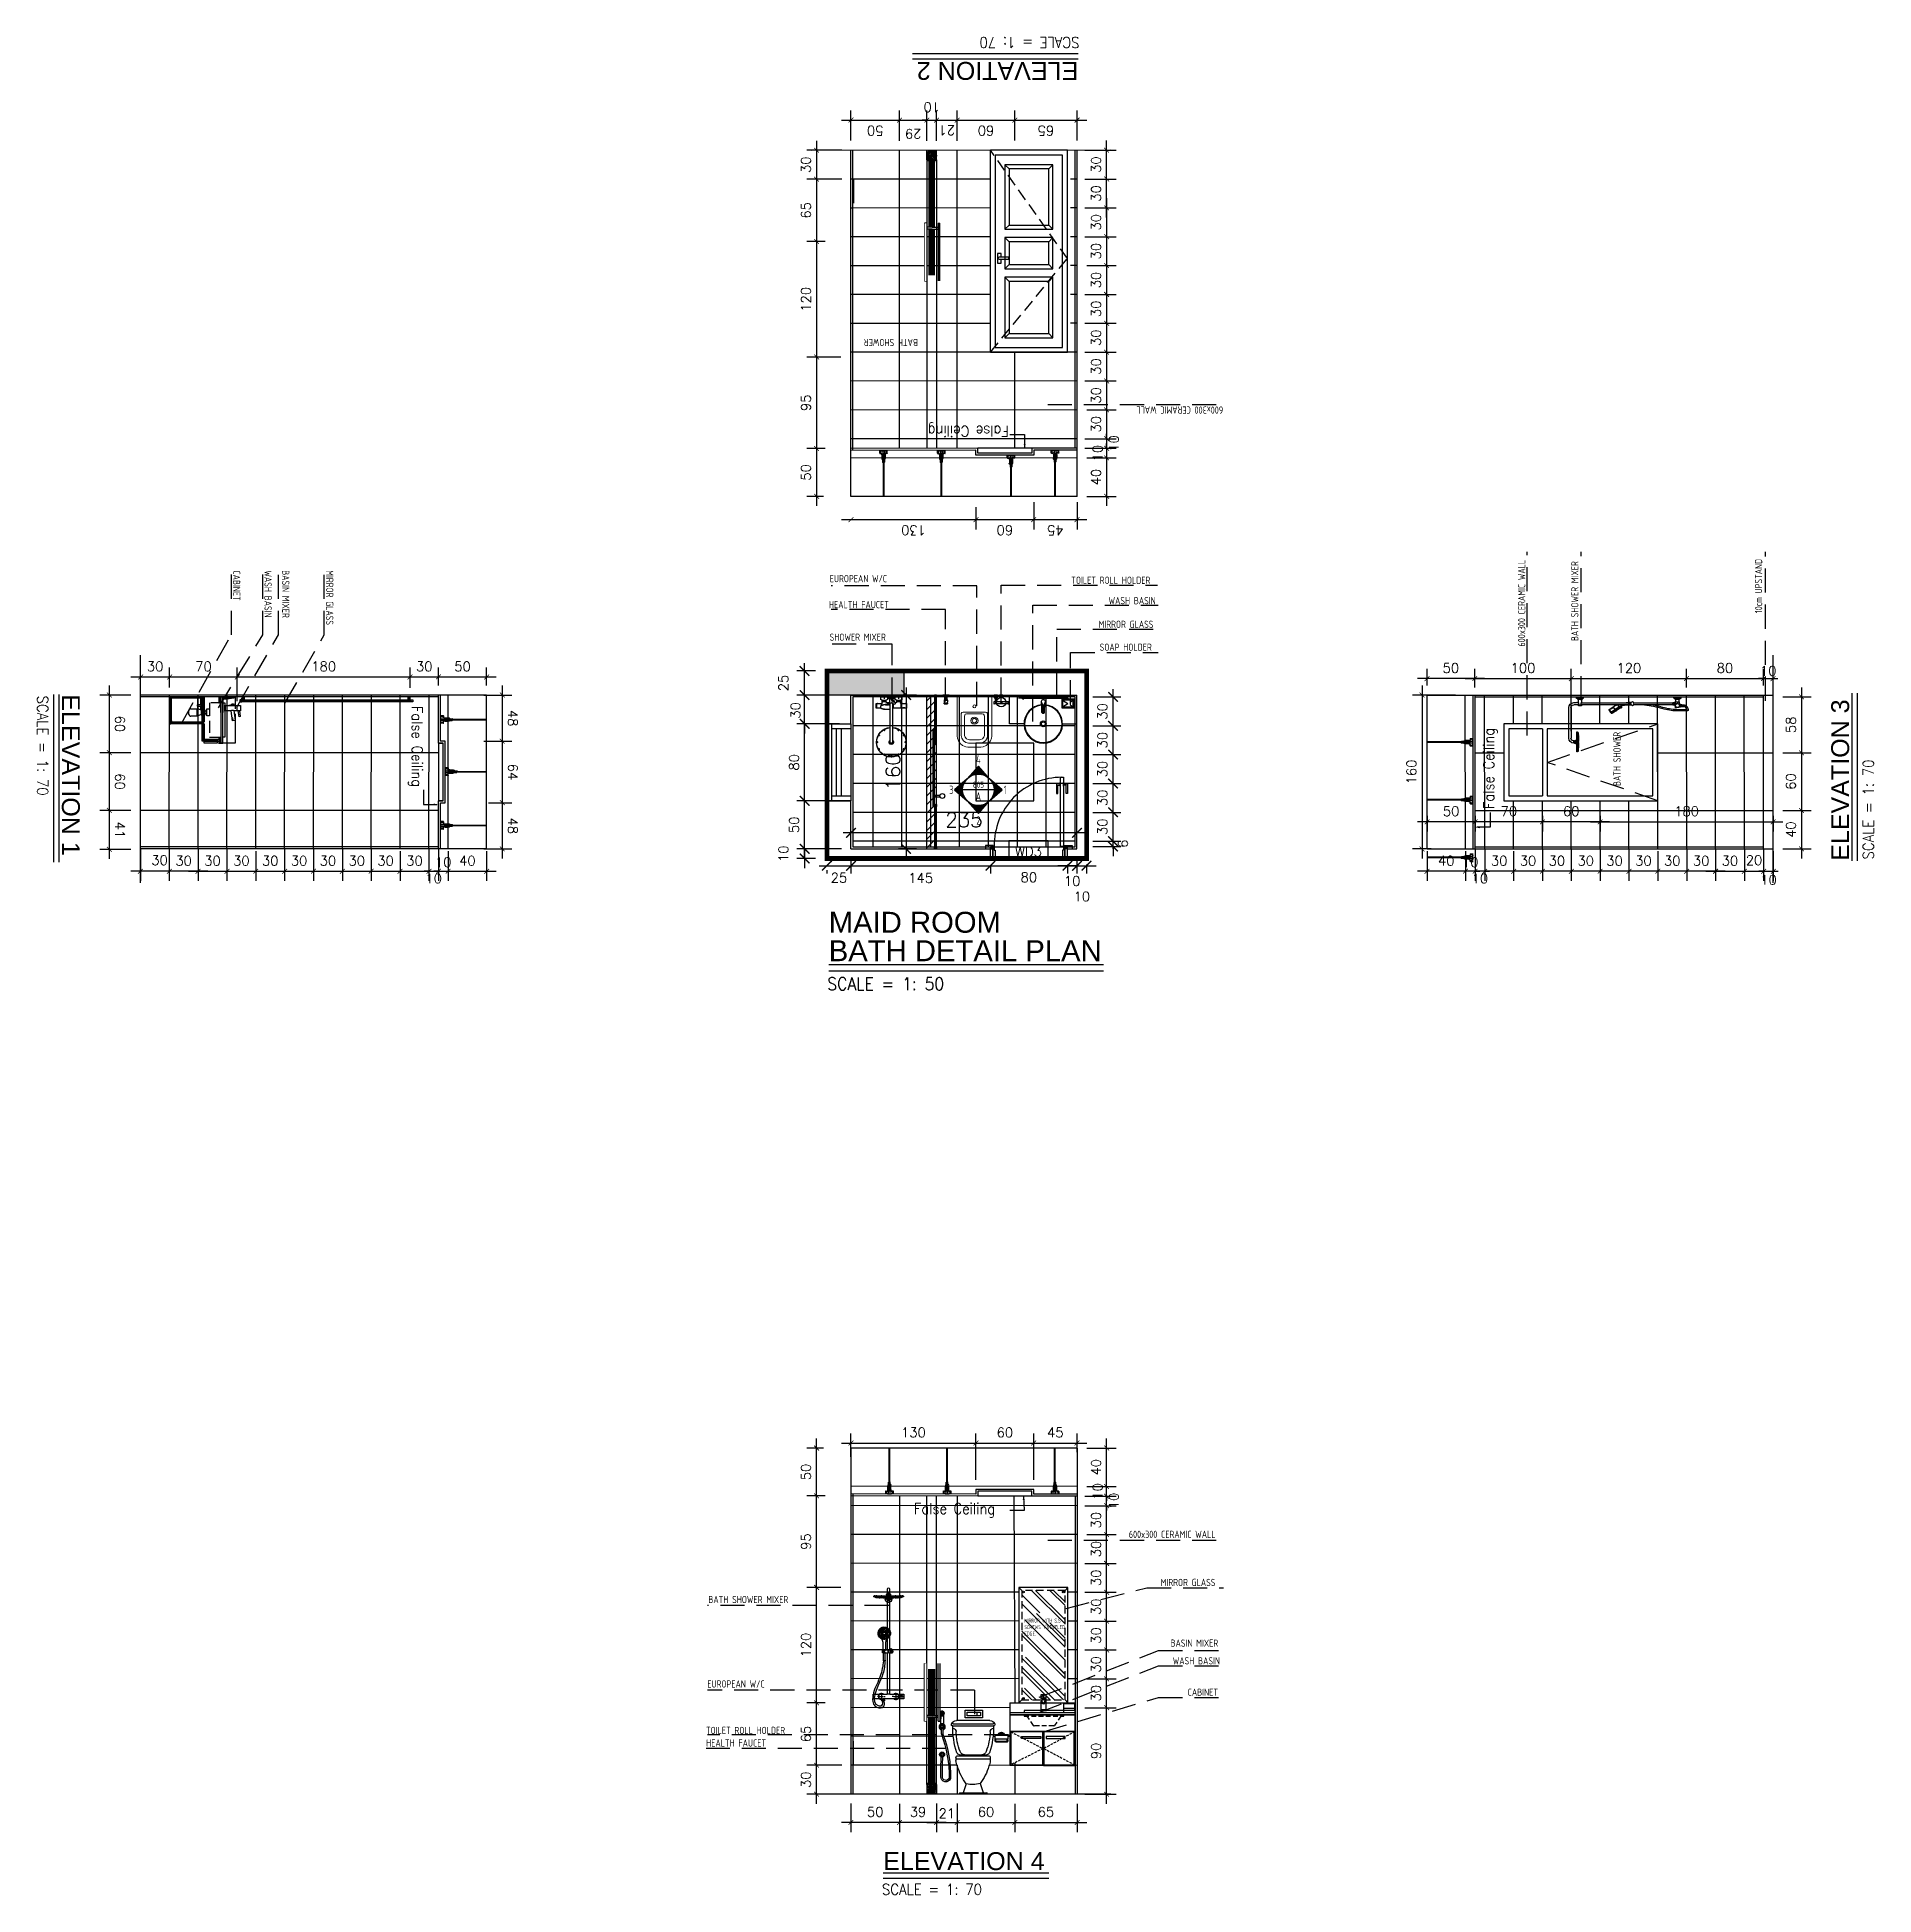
# Model space of a CAD drawing. Header units: centimetres. Extents: x -1797 to 2001, y -8788 to 1856.
# Drawn here: x -1797 to 113, y -8788 to -6856 of the extents above; entities that cross this region are included whole.
import ezdxf
from ezdxf import colors
from ezdxf.entities.mleader import LeaderData, LeaderLine
from ezdxf.enums import TextEntityAlignment as Align
from ezdxf.math import Vec2, Vec3
from ezdxf.xclip import XClip

# ---------------------------------------------------------------- set-up
doc = ezdxf.new("R2010")
doc.units = ezdxf.units.CM
doc.header["$LTSCALE"] = 100
doc.header["$MEASUREMENT"] = 0
doc.header["$XCLIPFRAME"] = 0
doc.set_wipeout_variables(frame=1)
doc.header["$PDMODE"] = 35
for name, pattern in [('[01]-A-P4-PL0 (Grnd Flr 4-Bedrm)$0$[01]-A-P4-PL0 (Grnd Flr 4-Bedrm)$0$HIDDEN', [0.375, 0.25, -0.125]), ('A0-01 FLOOR PLANS$0$HIDDEN', [0.375, 0.25, -0.125]), ('GRID$0$GRIDS$0$CENTER', [2, 1.25, -0.25, 0.25, -0.25]), ('HIDDEN', [0.375, 0.25, -0.125]), ('HIDDEN2', [0.1875, 0.125, -0.0625]), ('XREF CUTTING LINES$0$ACAD_ISO10W100', [18, 12, -3, 0, -3]), ('XREF CUTTING LINES$0$DASHDOT', [1, 0.5, -0.25, 0, -0.25])]:
    doc.linetypes.add(name, pattern=pattern)
for name, color, linetype in [('A0-01 FLOOR PLANS$0$$0$FINAL PLOT NORTH', 4, 'Continuous'), ('A0-01 FLOOR PLANS$0$$0$NORTH', 4, 'Continuous'), ('A0-01 FLOOR PLANS$0$ARROW INDICATOR', 4, 'Continuous'), ('A0-01 FLOOR PLANS$0$BATH FIXTURES', 85, 'Continuous'), ('A0-01 FLOOR PLANS$0$CAB', 1, 'Continuous'), ('A0-01 FLOOR PLANS$0$CABINET', 4, 'Continuous'), ('A0-01 FLOOR PLANS$0$COUNTERS', 85, 'Continuous'), ('A0-01 FLOOR PLANS$0$DOOR', 1, 'Continuous'), ('A0-01 FLOOR PLANS$0$HANDRAIL', 161, 'Continuous'), ('A0-01 FLOOR PLANS$0$HATCH', 8, 'Continuous'), ('A0-01 FLOOR PLANS$0$HIDDEN', 8, 'A0-01 FLOOR PLANS$0$HIDDEN'), ('A0-01 FLOOR PLANS$0$HIDDEN -03', 8, 'A0-01 FLOOR PLANS$0$HIDDEN'), ('A0-01 FLOOR PLANS$0$ID_Flooring_01', 123, 'Continuous'), ('A0-01 FLOOR PLANS$0$KITCHEN', 11, 'Continuous'), ('A0-01 FLOOR PLANS$0$LVL', 2, 'Continuous'), ('A0-01 FLOOR PLANS$0$NUMBERS', 1, 'Continuous'), ('A0-01 FLOOR PLANS$0$RECYCLE', 85, 'Continuous'), ('A0-01 FLOOR PLANS$0$SCHEDUALE LINES-01', 2, 'Continuous'), ('A0-01 FLOOR PLANS$0$SCHEDUALE LINES-02', 8, 'Continuous'), ('A0-01 FLOOR PLANS$0$STAIR', 4, 'Continuous'), ('A0-01 FLOOR PLANS$0$STAIRS', 4, 'Continuous'), ('A0-01 FLOOR PLANS$0$TEXT-SCHED', 3, 'Continuous'), ('A0-01 FLOOR PLANS$0$THRESHOLD', 8, 'Continuous'), ('A0-01 FLOOR PLANS$0$TILE', 252, 'Continuous'), ('A0-01 FLOOR PLANS$0$WALL-01', 7, 'Continuous'), ('A0-01 FLOOR PLANS$0$WALL-02', 3, 'Continuous'), ('A0-01 FLOOR PLANS$0$WALL-03', 2, 'Continuous'), ('A0-01 FLOOR PLANS$0$WALL-04', 1, 'Continuous'), ('A0-01 FLOOR PLANS$0$WINDOW', 1, 'Continuous'), ('A0-01 FLOOR PLANS$0$WOODEN DOOR', 1, 'Continuous'), ('BATH FIXTURES', 85, 'Continuous'), ('CEILING', 161, 'Continuous'), ('CEILING HANGER', 8, 'Continuous'), ('DIM', 1, 'Continuous'), ('DOOR', 1, 'Continuous'), ('GRID$0$DIM IN', 1, 'Continuous'), ('GRID$0$GRID', 11, 'GRID$0$GRIDS$0$CENTER'), ('GRID$0$WOODEN DOOR', 1, 'Continuous'), ('HATCH', 8, 'Continuous'), ('HATCH-1', 252, 'Continuous'), ('HIDDEN -03', 8, 'HIDDEN'), ('ID_Ceiling_01', 161, 'Continuous'), ('ID_Flooring_01', 123, 'Continuous'), ('ID_Flooring_02', 127, 'Continuous'), ('ID_Furniture-Fixed_01', 141, 'Continuous'), ('ID_Furniture-Fixed_02', 145, 'Continuous'), ('ID_Furniture-Lighting', 33, 'Continuous'), ('IDT-13Light-Hidden', 1, 'HIDDEN'), ('IDT-TXT25', 3, 'Continuous'), ('TEXT', 3, 'Continuous'), ('Text-1', 3, 'Continuous'), ('WALL-01', 7, 'Continuous'), ('WALL-03', 2, 'Continuous'), ('WALL-04', 1, 'Continuous'), ('WALL-05', 8, 'Continuous'), ('WINDOWS', 1, 'Continuous'), ('XREF CUTTING LINES$0$ELEV', 2, 'XREF CUTTING LINES$0$ACAD_ISO10W100'), ('XREF CUTTING LINES$0$SECTION LINE', 6, 'XREF CUTTING LINES$0$DASHDOT'), ('XREF GF COL$0$COLUMN', 6, 'Continuous'), ('XREF GF COL$0$COLUMN HATCH', 201, 'Continuous')]:
    doc.layers.add(name, color=color, linetype=linetype)
doc.layers.add('A0-01 FLOOR PLANS$0$WALL', color=3, linetype='Continuous', lineweight=25)
doc.styles.add('22', font='romans.shx')
doc.styles.add('A0-01 FLOOR PLANS$0$$0$FINAL PLOT$0$TNR', font='timesbd.ttf')
doc.styles.add('A0-01 FLOOR PLANS$0$02-Ground$0$ATTRIBUTE', font='ROMANS.shx')
doc.styles.add('A0-01 FLOOR PLANS$0$A0-01 GROUND FLOOR PLAN - For Entry modification$0$ROMANS', font='romans')
doc.styles.add('A0-01 FLOOR PLANS$0$ART', font='arial.ttf')
doc.styles.add('A0-01 FLOOR PLANS$0$ART-PS-1', font='arial.ttf', dxfattribs={"height": 20})
doc.styles.add('A0-01 FLOOR PLANS$0$GRIDS$0$20', font='romans.shx')
doc.styles.add('A0-01 FLOOR PLANS$0$ROMANS', font='romans')
doc.styles.add('A0-01 FLOOR PLANS$0$STYLE6', font='swisscl.ttf')
doc.styles.add('ART', font='arial.ttf')
doc.styles.add('GRID$0$GRIDS$0$18', font='romans.shx', dxfattribs={"width": 0.85, "height": 15})
doc.styles.add('GRID$0$ROMANS', font='romans')
doc.styles.add('HB25Small', font='ARCHSTYL.SHX', dxfattribs={"width": 0.8, "height": 2.5})
doc.styles.add('HB35Norm', font='ARCHSTYL.SHX', dxfattribs={"width": 0.8, "height": 3.5})
doc.styles.add('ISO', font='isocp2.shx', dxfattribs={"width": 0.8})
doc.styles.add('ROMANS', font='romans')
doc.styles.add('XREF CUTTING LINES$0$ART', font='arial.ttf')
doc.styles.add('XREF CUTTING LINES$0$ART-PS-1', font='arial.ttf', dxfattribs={"height": 20})
doc.dimstyles.new('100', dxfattribs={"dimtxt": 15, "dimasz": 10, "dimexe": 8, "dimexo": 12, "dimgap": 6, "dimtad": 1, "dimdec": 0, "dimzin": 0, "dimdsep": 46, "dimtxsty": '22', "dimblk": 'ARCHTICK', "dimcen": 30, "dimdle": 8, "dimclrd": 1, "dimclre": 1, "dimclrt": 2, "dimadec": 0, "dimazin": 0, "dimtfac": 1, "dimtdec": 0, "dimtmove": 2, "dimatfit": 3, "dimldrblk": 'OBLIQUE', "dimfxl": 100, "dimtolj": 1, "dimtzin": 0, "dimarcsym": 0})
doc.dimstyles.new('A0-01 FLOOR PLANS$0$A0-01 GROUND FLOOR PLAN - For Entry modification$0$text', dxfattribs={"dimtxt": 18, "dimasz": 10, "dimexe": 10, "dimexo": 10, "dimgap": -6, "dimtad": 1, "dimtih": 1, "dimtoh": 1, "dimdec": 0, "dimdsep": 46, "dimtxsty": 'A0-01 FLOOR PLANS$0$A0-01 GROUND FLOOR PLAN - For Entry modification$0$ROMANS', "dimblk1": 'A0-01 FLOOR PLANS$0$A0-01 GROUND FLOOR PLAN - For Entry modification$0$_ARCHTICK', "dimblk2": 'A0-01 FLOOR PLANS$0$A0-01 GROUND FLOOR PLAN - For Entry modification$0$_ARCHTICK', "dimsah": 1, "dimcen": 25, "dimdle": 10, "dimse1": 1, "dimse2": 1, "dimsd1": 1, "dimsd2": 1, "dimclrd": 1, "dimclre": 1, "dimclrt": 2, "dimadec": 0, "dimazin": 0, "dimtfac": 1, "dimtdec": 0, "dimtmove": 2, "dimatfit": 3, "dimldrblk": 'A0-01 FLOOR PLANS$0$A0-01 GROUND FLOOR PLAN - For Entry modification$0$_ARCHTICK', "dimfxl": 1, "dimtolj": 1, "dimtzin": 0, "dimarcsym": 0})
doc.dimstyles.new('AS-17-100', dxfattribs={"dimtxt": 10, "dimasz": 5, "dimexe": 10, "dimexo": 10, "dimgap": 6, "dimtad": 1, "dimtoh": 1, "dimdec": 0, "dimdsep": 46, "dimtxsty": 'ROMANS', "dimblk1": 'ARCHTICK', "dimblk2": 'ARCHTICK', "dimsah": 1, "dimcen": 25, "dimdle": 10, "dimclrd": 1, "dimclre": 1, "dimclrt": 2, "dimadec": 0, "dimazin": 0, "dimtfac": 1, "dimtdec": 0, "dimtofl": 0, "dimtmove": 2, "dimatfit": 3, "dimldrblk": 'ARCHTICK', "dimfxl": 1, "dimtolj": 1, "dimtzin": 0, "dimarcsym": 0})
doc.dimstyles.new('DIM DET', dxfattribs={"dimtxt": 0.05, "dimasz": 0.025, "dimexe": 0.025, "dimexo": 0.025, "dimgap": 0.025, "dimtad": 1, "dimzin": 0, "dimdsep": 46, "dimtxsty": 'ISO', "dimblk": 'ARCHTICK', "dimcen": 0.1, "dimdle": 0.025, "dimclrd": 15, "dimclre": 15, "dimclrt": 2, "dimadec": 0, "dimazin": 0, "dimtfac": 1, "dimtmove": 2, "dimatfit": 0, "dimldrblk": 'ARCHTICK', "dimfxl": 0.17, "dimtzin": 1, "dimarcsym": 0})
doc.dimstyles.new('GRID$0$AS-17-100', dxfattribs={"dimtxt": 14, "dimasz": 7, "dimexe": 10, "dimexo": 25, "dimgap": 6, "dimtad": 1, "dimtoh": 1, "dimdec": 0, "dimdsep": 46, "dimtxsty": 'GRID$0$ROMANS', "dimblk1": 'GRID$0$_ARCHTICK', "dimblk2": 'GRID$0$_ARCHTICK', "dimsah": 1, "dimcen": 25, "dimdle": 10, "dimclrd": 1, "dimclre": 1, "dimclrt": 2, "dimadec": 0, "dimazin": 0, "dimtfac": 1, "dimtdec": 0, "dimtofl": 0, "dimtmove": 2, "dimatfit": 3, "dimldrblk": 'GRID$0$_ARCHTICK', "dimfxl": 1, "dimtolj": 1, "dimtzin": 0, "dimarcsym": 0})
pattern_1 = [(135, (364.862, -7427.5026), (2e-15, 2.0000001), [0.5656854, -2.2627417]), (135, (363.262, -7427.5026), (2e-15, 2.0000001), [0.2636773, -2.5647498]), (135, (364.5375, -7428.778), (-2.0000001, 2e-15), [0.1067156, -2.7217115]), (135, (365.0756, -7427.3161), (-2.0000001, 2e-15), [0.760978, -2.0674492]), (135, (364.462, -7428.7026), (2e-15, 2.0000001), [1.6970562, -1.1313709]), (135, (364.1375, -7428.778), (2e-15, 2.0000001), [1.5017636, -1.3266635]), (135, (364.462, -7427.1026), (-2.0000001, 2e-15), [0.4589699, -2.3694573]), (135, (365.0756, -7427.7161), (2e-15, 2.0000001), [0.3020082, -2.526419]), (90, (364.862, -7427.5026), (-2, 2e-15), [0.72454, -1.27546]), (90, (364.862, -7427.5026), (-2, 2e-15), [0, -2]), (90, (364.862, -7428.778), (-2, 2e-15), [1.27546, -0.72454]), (90, (363.262, -7427.5026), (-2, 2e-15), [0.72454, -1.27546]), (90, (363.262, -7427.5026), (-2, 2e-15), [0, -2]), (90, (363.262, -7428.778), (-2, 2e-15), [1.27546, -0.72454]), (90, (363.662, -7427.5026), (-2, 2e-15), [0.72454, -1.27546]), (90, (363.662, -7427.5026), (-2, 2e-15), [0, -2]), (90, (363.662, -7428.778), (-2, 2e-15), [1.27546, -0.72454]), (90, (364.062, -7427.5026), (-2, 2e-15), [0.72454, -1.27546]), (90, (364.062, -7427.5026), (-2, 2e-15), [0, -2]), (90, (364.062, -7428.778), (-2, 2e-15), [1.27546, -0.72454]), (90, (364.462, -7427.5026), (-2, 2e-15), [0.72454, -1.27546]), (90, (364.462, -7427.5026), (-2, 2e-15), [0, -2]), (90, (364.462, -7428.778), (-2, 2e-15), [1.27546, -0.72454])]

msp = doc.modelspace()

# ---------------------------------------------------------------- texts
at = {"layer": 'TEXT', "style": 'ROMANS', "width": 0.9}
for rotation, p in [(180, (-713, -6856.2, 0)), (270, (-1796.8, -7541, 0)), (90, (113, -7711.5, 0))]:
    msp.add_text('SCALE = 1: 70', height=11.286, rotation=rotation, dxfattribs=at).set_placement(p)
at = {"layer": 'TEXT', "style": 'ART'}
for s, rotation, p in [('ELEVATION 2', 180, (-714.3, -6882, 0)), ('ELEVATION 1', 270, (-1771.1, -7539.7, 0)), ('ELEVATION 3', 90, (87.3, -7712.8, 0))]:
    msp.add_text(s, height=18.639, rotation=rotation, dxfattribs=at).set_placement(p)
at = {"layer": 'TEXT', "color": 3, "style": 'ROMANS', "width": 0.9}
for rotation, p in [(270, (-1407.2, -7551.7, 0)), (90, (-281.9, -7659, 0))]:
    msp.add_text('False Ceiling', height=11.11, rotation=rotation, dxfattribs=at).set_placement(p)
at = {"layer": 'TEXT', "style": 'ART'}
for s, height, p in [('MAID ROOM ', 21.76, (-973.7, -7787.6, 0)), ('BATH DETAIL PLAN', 21.762, (-973.7, -7817.2, 0)), ('ELEVATION 4', 18.639, (-917.1, -8762.4, 0))]:
    msp.add_text(s, height=height, dxfattribs=at).set_placement(p)
at = {"layer": 'TEXT', "style": 'ROMANS', "width": 0.9}
for s, height, p in [('SCALE = 1: 50', 13.177, (-975.2, -7847.3, 0)), ('SCALE = 1: 70', 11.286, (-918.4, -8788.1, 0))]:
    msp.add_text(s, height=height, dxfattribs=at).set_placement(p)
at = {"layer": 'TEXT', "color": 3, "style": 'ROMANS', "width": 0.9}
msp.add_text('False Ceiling', height=11.11, dxfattribs=at).set_placement((-885.1, -8392.1, 0))
at = {"layer": 'Text-1', "color": 3, "style": 'HB25Small', "width": 0.8}
for s, rotation, p in [('600x300 CERAMIC WALL', 180, (-563.7, -7240.3)), ('CABINET', 270, (-1593.2, -7410.8)), ('WASH BASIN', 270, (-1560.5, -7410.8)), ('BASIN MIXER', 270, (-1542.1, -7410.6)), ('MIRROR GLASS', 270, (-1496.4, -7410.6, 40.2)), ('600x300 CERAMIC WALL', 90, (-249.5, -7490)), ('BATH SHOWER MIXER', 90, (-194.2, -7484.3, 0)), ('10cm UPSTAND', 90, (-3.1, -7455.3, 0)), ('BATH SHOWER ', 90, (-150.3, -7635))]:
    msp.add_text(s, height=7.5, rotation=rotation, dxfattribs=at).set_placement(p)
for s, p in [('EUROPEAN W/C', (-972.7, -7423.1)), ('TOILET ROLL HOLDER', (-721.5, -7424.8)), ('HEALTH FAUCET', (-973.5, -7450.1)), ('WASH BASIN ', (-682.8, -7446, 40.2)), ('SHOWER MIXER', (-972.8, -7484)), ('MIRROR GLASS', (-693.1, -7470.6, 40.2)), ('SOAP HOLDER', (-692, -7494.4)), ('600x300 CERAMIC WALL', (-661.7, -8417)), ('MIRROR GLASS', (-628.6, -8467, 40.2)), ('BATH SHOWER MIXER', (-1098.9, -8484.8)), ('BASIN MIXER', (-618.3, -8530.1)), ('WASH BASIN', (-616, -8548.5)), ('EUROPEAN W/C', (-1100, -8572.6)), ('CABINET', (-600.5, -8581.2)), ('TOILET ROLL HOLDER', (-1101.3, -8620.9)), ('HEALTH FAUCET', (-1101.2, -8634))]:
    msp.add_text(s, height=7.5, dxfattribs=at).set_placement(p)

# ---------------------------------------------------------------- blocks, each defined once
blk = doc.blocks.new('A0-01 FLOOR PLANS$0$d2232')
at = {"layer": 'A0-01 FLOOR PLANS$0$WOODEN DOOR'}
for p, q in [((-134.5, 31), (-137, 28.5)), ((-134.5, 28.5), (-137, 31)), ((0.5, 31), (3, 28.5)), ((0.5, 28.5), (3, 31)), ((-134.5, 1), (-137, 3.5)), ((-134.5, 3.5), (-137, 1)), ((0.5, 1), (3, 3.5)), ((0.5, 3.5), (3, 1))]:
    blk.add_line(p, q, dxfattribs=at)
for points in [[(-5.4, 122), (-1, 122), (-1, 31), (-5.4, 31)], [(-129.6, 72.3), (-134, 72.3), (-134, 31), (-129.6, 31)]]:
    blk.add_lwpolyline(points, close=True, dxfattribs=at)
for points in [[(-5.7, 112.5), (-10.7, 112.5, 0.414214), (-11.2, 111.9), (-11.2, 98.4, 0.414214), (-11, 98.2), (-9.7, 98.2, 0.414214), (-9.5, 98.4), (-9.5, 110.5, -0.414214), (-9.2, 110.7), (-5.7, 110.7)], [(-0.7, 112.5), (4.3, 112.5, -0.414214), (4.8, 111.9), (4.8, 98.4, -0.414214), (4.6, 98.2), (3.3, 98.2, -0.414214), (3.1, 98.4), (3.1, 110.5, 0.414214), (2.8, 110.7), (-0.7, 110.7)]]:
    blk.add_lwpolyline(points, format="xyb", dxfattribs=at)
for points in [[(-5.4, 108.8), (-5.7, 108.8), (-5.7, 114.3), (-5.4, 114.3)], [(-1, 108.8), (-0.7, 108.8), (-0.7, 114.3), (-1, 114.3)], [(-134, 31), (-134, 32), (-142, 32), (-142, 28.5)], [(-134.5, 31), (-137, 31), (-137, 28.5), (-134.5, 28.5)], [(-134.5, 31), (-133, 31), (-133, 27), (-132, 27), (-132, 1), (-134.5, 1), (-134.5, 31)], [(0.5, 31), (-1, 31), (-1, 27), (-2, 27), (-2, 1), (0.5, 1), (0.5, 31)], [(0, 31), (0, 32), (8, 32), (8, 28.5)], [(0.5, 31), (3, 31), (3, 28.5), (0.5, 28.5)], [(-134, 1), (-134, 0), (-142, 0), (-142, 3.5)], [(-134.5, 3.5), (-137, 3.5), (-137, 1), (-134.5, 1)], [(0, 1), (0, 0), (8, 0), (8, 3.5)], [(0.5, 3.5), (3, 3.5), (3, 1), (0.5, 1)]]:
    blk.add_lwpolyline(points, dxfattribs=at)
for centre, radius, start, end in [((1, 28.2), 94.1, 93.9429, 178.2769), ((-134.5, 31), 41.5, 0, 83.2298)]:
    blk.add_arc(centre, radius, start, end, dxfattribs=at)
blk = doc.blocks.new('A0-01 FLOOR PLANS$0$W01')
at = {"layer": 'A0-01 FLOOR PLANS$0$WINDOW'}
for p, q in [((-1210, 1985), (-1550, 1985)), ((-1210, 1960), (-1550, 1960)), ((-1215, 1970), (-1545, 1970)), ((-1439.2, 1965), (-1545, 1965)), ((-1540, 1965), (-1545, 1960)), ((-1545, 1965), (-1540, 1960)), ((-1540, 1965), (-1540, 1960)), ((-1439.2, 1960), (-1439.2, 1970)), ((-1434.2, 1970), (-1439.2, 1965)), ((-1439.2, 1970), (-1434.2, 1965)), ((-1434.2, 1965), (-1439.2, 1965)), ((-1434.2, 1965), (-1439.2, 1960)), ((-1439.2, 1965), (-1434.2, 1960)), ((-1434.2, 1960), (-1434.2, 1970)), ((-1325.8, 1965), (-1434.2, 1965)), ((-1325.8, 1965), (-1325.8, 1970)), ((-1320.8, 1970), (-1325.8, 1965)), ((-1325.8, 1970), (-1320.8, 1965)), ((-1320.8, 1965), (-1325.8, 1965)), ((-1320.8, 1965), (-1320.8, 1970)), ((-1215, 1965), (-1320.8, 1965))]:
    blk.add_line(p, q, dxfattribs=at)
for points in [[(-1550, 1960), (-1545, 1960), (-1545, 1985), (-1550, 1985)], [(-1215, 1960), (-1210, 1960), (-1210, 1985), (-1215, 1985)]]:
    blk.add_lwpolyline(points, close=True, dxfattribs=at)
blk = doc.blocks.new('A0-01 FLOOR PLANS$0$W02')
at = {"layer": 'A0-01 FLOOR PLANS$0$WINDOW'}
for p, q in [((-1827.5, 660), (-1597.5, 660)), ((-1597.5, 650), (-1827.5, 650)), ((-1597.5, 645), (-1827.5, 645)), ((-1827.5, 645), (-1822.5, 640)), ((-1822.5, 645), (-1827.5, 640)), ((-1597.5, 640), (-1827.5, 640)), ((-1822.5, 645), (-1822.5, 640)), ((-1715, 640), (-1715, 650)), ((-1710, 650), (-1715, 645)), ((-1715, 650), (-1710, 645)), ((-1715, 645), (-1710, 640)), ((-1710, 645), (-1715, 640)), ((-1710, 640), (-1710, 650)), ((-1602.5, 645), (-1597.5, 640)), ((-1597.5, 645), (-1602.5, 640)), ((-1602.5, 645), (-1602.5, 640))]:
    blk.add_line(p, q, dxfattribs=at)
for points in [[(-1832.5, 640), (-1827.5, 640), (-1827.5, 660), (-1832.5, 660)], [(-1597.5, 640), (-1592.5, 640), (-1592.5, 660), (-1597.5, 660)]]:
    blk.add_lwpolyline(points, close=True, dxfattribs=at)
blk = doc.blocks.new('A0-01 FLOOR PLANS$0$W05')
at = {"layer": 'A0-01 FLOOR PLANS$0$WINDOW'}
for p, q in [((-650, 1615), (-650, 1445)), ((-645, 1615), (-645, 1445)), ((-645, 1615), (-640, 1615)), ((-640, 1615), (-645, 1610)), ((-645, 1615), (-640, 1610)), ((-645, 1610), (-640, 1610)), ((-640, 1615), (-640, 1445)), ((-630, 1445), (-630, 1615)), ((-650, 1532.5), (-645, 1532.5)), ((-645, 1527.5), (-650, 1532.5)), ((-650, 1527.5), (-645, 1532.5)), ((-650, 1527.5), (-645, 1527.5)), ((-645, 1532.5), (-640, 1532.5)), ((-640, 1532.5), (-645, 1527.5)), ((-645, 1532.5), (-640, 1527.5)), ((-645, 1527.5), (-640, 1527.5)), ((-650, 1450), (-645, 1450)), ((-645, 1450), (-650, 1445)), ((-650, 1450), (-645, 1445)), ((-650, 1445), (-645, 1445))]:
    blk.add_line(p, q, dxfattribs=at)
for points in [[(-650, 1615), (-630, 1615), (-630, 1620), (-650, 1620)], [(-650, 1440), (-630, 1440), (-630, 1445), (-650, 1445)]]:
    blk.add_lwpolyline(points, close=True, dxfattribs=at)
blk = doc.blocks.new('A0-01 FLOOR PLANS$0$W06')
at = {"layer": 'A0-01 FLOOR PLANS$0$WINDOW'}
for p, q in [((-2005, 2490), (-2005, 2400)), ((-1995, 2400), (-1995, 2490)), ((-1990, 2400), (-1990, 2490)), ((-1985, 2400), (-1985, 2490))]:
    blk.add_line(p, q, dxfattribs=at)
for points in [[(-1985, 2495), (-2005, 2495), (-2005, 2490), (-1985, 2490)], [(-1985, 2400), (-2005, 2400), (-2005, 2395), (-1985, 2395)]]:
    blk.add_lwpolyline(points, close=True, dxfattribs=at)
blk = doc.blocks.new('XREF CUTTING LINES')
at = {"layer": 'XREF CUTTING LINES$0$ELEV'}
h = blk.add_hatch(color=251, dxfattribs=at)
edge = h.paths.add_edge_path()
edge.add_line((-1183.6, 2848), (-1197.2, 2848))
edge.add_ellipse((-1221.3, 2848), major_axis=(-17, -17), ratio=1, start_angle=-45, end_angle=135, ccw=False)
edge.add_line((-1245.4, 2848), (-1259, 2848))
edge.add_line((-1259, 2848), (-1221.3, 2808.6))
edge.add_line((-1221.3, 2808.6), (-1183.6, 2848))
h = blk.add_hatch(color=251, dxfattribs=at)
edge = h.paths.add_edge_path()
edge.add_line((-1948.3, 1322.7), (-1948.3, 1309.1))
edge.add_ellipse((-1948.3, 1285), major_axis=(17, -17), ratio=1, start_angle=-45, end_angle=135, ccw=False)
edge.add_line((-1948.3, 1260.9), (-1948.3, 1247.3))
edge.add_line((-1948.3, 1247.3), (-1908.9, 1285))
edge.add_line((-1908.9, 1285), (-1948.3, 1322.7))
h = blk.add_hatch(color=251, dxfattribs=at)
edge = h.paths.add_edge_path()
edge.add_line((-356.9, 1304.4), (-356.9, 1290.8))
edge.add_ellipse((-356.9, 1266.7), major_axis=(-17, -17), ratio=1, start_angle=225, end_angle=405)
edge.add_line((-356.9, 1242.6), (-356.9, 1229))
edge.add_line((-356.9, 1229), (-396.3, 1266.7))
edge.add_line((-396.3, 1266.7), (-356.9, 1304.4))
h = blk.add_hatch(color=251, dxfattribs=at)
edge = h.paths.add_edge_path()
edge.add_line((-1179.6, 547.5), (-1193.2, 547.5))
edge.add_ellipse((-1217.2, 547.5), major_axis=(-17, 17), ratio=1, start_angle=225, end_angle=405)
edge.add_line((-1241.3, 547.5), (-1254.9, 547.5))
edge.add_line((-1254.9, 547.5), (-1217.2, 586.9))
edge.add_line((-1217.2, 586.9), (-1179.6, 547.5))
at = {"layer": 'XREF CUTTING LINES$0$SECTION LINE'}
h = blk.add_hatch(color=251, dxfattribs=at)
edge = h.paths.add_edge_path()
edge.add_line((-1038.8, 2834.5), (-1038.8, 2817.5))
edge.add_ellipse((-1038.8, 2787.4), major_axis=(21.3, -21.3), ratio=1, start_angle=-45, end_angle=135, ccw=False)
edge.add_line((-1038.8, 2757.3), (-1038.8, 2740.3))
edge.add_line((-1038.8, 2740.3), (-989.6, 2787.4))
edge.add_line((-989.6, 2787.4), (-1038.8, 2834.5))
h = blk.add_hatch(color=251, dxfattribs=at)
edge = h.paths.add_edge_path()
edge.add_line((-1886, 1660.7), (-1903, 1660.7))
edge.add_ellipse((-1933.1, 1660.7), major_axis=(-21.3, 21.3), ratio=1, start_angle=225, end_angle=405)
edge.add_line((-1963.2, 1660.7), (-1980.2, 1660.7))
edge.add_line((-1980.2, 1660.7), (-1933.1, 1709.9))
edge.add_line((-1933.1, 1709.9), (-1886, 1660.7))
h = blk.add_hatch(color=251, dxfattribs=at)
edge = h.paths.add_edge_path()
edge.add_line((-304.3, 1660.8), (-321.3, 1660.8))
edge.add_ellipse((-351.4, 1660.8), major_axis=(-21.3, 21.3), ratio=1, start_angle=225, end_angle=405)
edge.add_line((-381.5, 1660.8), (-398.5, 1660.8))
edge.add_line((-398.5, 1660.8), (-351.4, 1710))
edge.add_line((-351.4, 1710), (-304.3, 1660.8))
h = blk.add_hatch(color=251, dxfattribs=at)
edge = h.paths.add_edge_path()
edge.add_line((-1038.9, 535.2), (-1038.9, 518.2))
edge.add_ellipse((-1038.9, 488.1), major_axis=(21.3, -21.3), ratio=1, start_angle=-45, end_angle=135, ccw=False)
edge.add_line((-1038.9, 458), (-1038.9, 441))
edge.add_line((-1038.9, 441), (-989.7, 488.1))
edge.add_line((-989.7, 488.1), (-1038.9, 535.2))
at = {"layer": 'XREF CUTTING LINES$0$ELEV', "color": 2, "linetype": 'Continuous'}
for p, q in [((-1197.2, 2848), (-1245.4, 2848)), ((-1948.3, 1260.9), (-1948.3, 1309.1)), ((-356.9, 1242.6), (-356.9, 1290.8)), ((-1217.2, 571.6), (-1217.2, 523.4))]:
    blk.add_line(p, q, dxfattribs=at)
for points in [[(-1183.6, 2848), (-1221.3, 2808.6), (-1259, 2848), (-1245.4, 2848)], [(-1197.2, 2848), (-1183.6, 2848)], [(-1948.3, 1322.7), (-1908.9, 1285), (-1948.3, 1247.3), (-1948.3, 1260.9)], [(-1948.3, 1309.1), (-1948.3, 1322.7)], [(-356.9, 1304.4), (-396.3, 1266.7), (-356.9, 1229), (-356.9, 1242.6)], [(-356.9, 1290.8), (-356.9, 1304.4)], [(-1179.6, 547.5), (-1217.2, 586.9), (-1254.9, 547.5), (-1241.3, 547.5)], [(-1193.2, 547.5), (-1179.6, 547.5)]]:
    blk.add_lwpolyline(points, dxfattribs=at)
for centre in [(-1221.3, 2848), (-1948.3, 1285), (-356.9, 1266.7), (-1217.2, 547.5)]:
    blk.add_circle(centre, 24.1, dxfattribs=at)
at = {"layer": 'XREF CUTTING LINES$0$SECTION LINE', "color": 2, "linetype": 'Continuous'}
for points in [[(-1038.8, 2817.5), (-1038.8, 2834.5), (-989.6, 2787.4), (-1038.8, 2740.3), (-1038.8, 2757.3)], [(-1903, 1660.7), (-1886, 1660.7), (-1933.1, 1709.9), (-1980.2, 1660.7), (-1963.2, 1660.7)], [(-321.3, 1660.8), (-304.3, 1660.8), (-351.4, 1710), (-398.5, 1660.8), (-381.5, 1660.8)], [(-1038.9, 518.2), (-1038.9, 535.2), (-989.7, 488.1), (-1038.9, 441), (-1038.9, 458)]]:
    blk.add_lwpolyline(points, dxfattribs=at)
for centre in [(-1038.8, 2787.4), (-1933.1, 1660.7), (-351.4, 1660.8), (-1038.9, 488.1)]:
    blk.add_circle(centre, 30.1, dxfattribs=at)
at = {"layer": 'XREF CUTTING LINES$0$ELEV', "style": 'XREF CUTTING LINES$0$ART-PS-1'}
for s, p in [('ELEV', (-1223.2, 2857.6)), ('03', (-1223, 2839.5))]:
    blk.add_text(s, height=9.95, dxfattribs=at).set_placement(p, align=Align.MIDDLE_CENTER)
for s, p in [('ELEV', (-1938.7, 1286.9)), ('04', (-1956.7, 1284.7)), ('ELEV', (-347.3, 1268.6)), ('02', (-365.3, 1266.5)), ('ELEV', (-1207.6, 546.6)), ('01', (-1225.7, 545.7))]:
    blk.add_text(s, height=9.95, rotation=270, dxfattribs=at).set_placement(p, align=Align.MIDDLE_CENTER)
at = {"layer": 'XREF CUTTING LINES$0$SECTION LINE', "color": 2, "style": 'XREF CUTTING LINES$0$ART'}
for p in [(-1039.6, 2786.8), (-1040.1, 489.3)]:
    blk.add_text('B', height=20.9, rotation=270, dxfattribs=at).set_placement(p, align=Align.MIDDLE_CENTER)
for p in [(-1931.9, 1659.5), (-352, 1660)]:
    blk.add_text('A', height=20.9, dxfattribs=at).set_placement(p, align=Align.MIDDLE_CENTER)
blk = doc.blocks.new('XREF GF COL')
at = {"layer": 'XREF GF COL$0$COLUMN HATCH'}
for points in [[(-12089.7, 2708), (-12089.7, 2683), (-12009.7, 2683), (-12009.7, 2708)], [(-11634.7, 2708), (-11659.7, 2708), (-11659.7, 2628), (-11634.7, 2628)], [(-11294.7, 2643), (-11294.7, 2618), (-11214.7, 2618), (-11214.7, 2643)], [(-10714.7, 2643), (-10739.7, 2643), (-10739.7, 2563), (-10714.7, 2563)], [(-11269.7, 2208.1), (-11294.7, 2208.1), (-11294.7, 2128.1), (-11269.7, 2128.1)], [(-10714.7, 2198), (-10739.7, 2198), (-10739.7, 2118), (-10714.7, 2118)], [(-12064.7, 2148), (-12089.7, 2148), (-12089.7, 2068), (-12064.7, 2068)], [(-11714.7, 2153), (-11714.7, 2128), (-11634.7, 2128), (-11634.7, 2153)], [(-11694.7, 1508), (-11719.7, 1508), (-11719.7, 1428), (-11694.7, 1428)], [(-12064.7, 1448), (-12089.7, 1448), (-12089.7, 1368), (-12064.7, 1368)], [(-11264.7, 1448), (-11289.7, 1448), (-11289.7, 1368), (-11264.7, 1368)], [(-10714.7, 1448), (-10739.7, 1448), (-10739.7, 1368), (-10714.7, 1368)], [(-12064.7, 883), (-12089.7, 883), (-12089.7, 803), (-12064.7, 803)], [(-11269.7, 843), (-11294.7, 843), (-11294.7, 763), (-11269.7, 763)], [(-10714.7, 843), (-10739.7, 843), (-10739.7, 763), (-10714.7, 763)]]:
    blk.add_hatch(color=256, dxfattribs=at).paths.add_polyline_path(points)
at = {"layer": 'XREF GF COL$0$COLUMN'}
for points in [[(-12089.7, 2683), (-12089.7, 2708), (-12009.7, 2708), (-12009.7, 2683)], [(-11659.7, 2708), (-11634.7, 2708), (-11634.7, 2628), (-11659.7, 2628)], [(-11294.7, 2618), (-11294.7, 2643), (-11214.7, 2643), (-11214.7, 2618)], [(-10739.7, 2643), (-10714.7, 2643), (-10714.7, 2563), (-10739.7, 2563)], [(-11294.7, 2208.1), (-11269.7, 2208.1), (-11269.7, 2128.1), (-11294.7, 2128.1)], [(-10739.7, 2198), (-10714.7, 2198), (-10714.7, 2118), (-10739.7, 2118)], [(-12089.7, 2148), (-12064.7, 2148), (-12064.7, 2068), (-12089.7, 2068)], [(-11714.7, 2128), (-11714.7, 2153), (-11634.7, 2153), (-11634.7, 2128)], [(-11719.7, 1508), (-11694.7, 1508), (-11694.7, 1428), (-11719.7, 1428)], [(-12089.7, 1448), (-12064.7, 1448), (-12064.7, 1368), (-12089.7, 1368)], [(-11289.7, 1448), (-11264.7, 1448), (-11264.7, 1368), (-11289.7, 1368)], [(-10739.7, 1448), (-10714.7, 1448), (-10714.7, 1368), (-10739.7, 1368)], [(-12089.7, 883), (-12064.7, 883), (-12064.7, 803), (-12089.7, 803)], [(-11294.7, 843), (-11269.7, 843), (-11269.7, 763), (-11294.7, 763)], [(-10739.7, 843), (-10714.7, 843), (-10714.7, 763), (-10739.7, 763)]]:
    blk.add_lwpolyline(points, close=True, dxfattribs=at)
blk = doc.blocks.new('GRID$0$_ARCHTICK')
at = {"color": 0, "linetype": 'ByBlock', "const_width": 0.15}
blk.add_lwpolyline([(-0.5, -0.5), (0.5, 0.5)], dxfattribs=at)
blk = doc.blocks.new('*D1342')
at = {"layer": 'Defpoints', "color": 0, "transparency": 16777216}
for p in [(-972.5, 2930.6, 0), (-417.5, 2930.6, 0), (-972.5, 2913.3)]:
    blk.add_point(p, dxfattribs=at)
at = {"layer": 'GRID$0$DIM IN', "color": 1, "lineweight": -2, "transparency": 16777216}
for p, q in [((-407.5, 2913.3), (-982.5, 2913.3)), ((-972.5, 2905.6), (-972.5, 2903.3)), ((-417.5, 2905.6), (-417.5, 2903.3))]:
    blk.add_line(p, q, dxfattribs=at)
at = {"layer": 'GRID$0$DIM IN', "color": 1, "lineweight": -2, "transparency": 16777216, "xscale": 7, "yscale": 7, "zscale": 7, "rotation": 180}
blk.add_blockref('GRID$0$_ARCHTICK', (-972.5, 2913.3), dxfattribs=at)
at = {"layer": 'GRID$0$DIM IN', "color": 1, "lineweight": -2, "transparency": 16777216, "xscale": 7, "yscale": 7, "zscale": 7}
blk.add_blockref('GRID$0$_ARCHTICK', (-417.5, 2913.3), dxfattribs=at)
at = {"layer": 'GRID$0$DIM IN', "color": 2, "transparency": 16777216, "insert": (-695, 2926.3), "char_height": 14, "attachment_point": 5, "style": 'GRID$0$ROMANS'}
blk.add_mtext('\\A1;555', dxfattribs=at)
blk = doc.blocks.new('*D1343')
at = {"layer": 'Defpoints', "color": 0, "transparency": 16777216}
for p in [(-1337.5, 2914.6), (-1337.5, 2913.3), (-972.5, 2790.2, 0)]:
    blk.add_point(p, dxfattribs=at)
at = {"layer": 'GRID$0$DIM IN', "color": 1, "lineweight": -2, "transparency": 16777216}
for p, q in [((-972.5, 2815.2), (-972.5, 2923.3)), ((-962.5, 2913.3), (-1347.5, 2913.3)), ((-1337.5, 2889.6), (-1337.5, 2903.3))]:
    blk.add_line(p, q, dxfattribs=at)
at = {"layer": 'GRID$0$DIM IN', "color": 1, "lineweight": -2, "transparency": 16777216, "xscale": 7, "yscale": 7, "zscale": 7, "rotation": 180}
blk.add_blockref('GRID$0$_ARCHTICK', (-1337.5, 2913.3), dxfattribs=at)
at = {"layer": 'GRID$0$DIM IN', "color": 1, "lineweight": -2, "transparency": 16777216, "xscale": 7, "yscale": 7, "zscale": 7}
blk.add_blockref('GRID$0$_ARCHTICK', (-972.5, 2913.3), dxfattribs=at)
at = {"layer": 'GRID$0$DIM IN', "color": 2, "transparency": 16777216, "insert": (-1155, 2926.3), "char_height": 14, "attachment_point": 5, "style": 'GRID$0$ROMANS'}
blk.add_mtext('\\A1;365', dxfattribs=at)
blk = doc.blocks.new('*D1344')
at = {"layer": 'Defpoints', "color": 0, "transparency": 16777216}
for p in [(-1397.5, 2914.6, 0), (-1397.5, 2913.3), (-1337.5, 2914.6)]:
    blk.add_point(p, dxfattribs=at)
at = {"layer": 'GRID$0$DIM IN', "color": 1, "lineweight": -2, "transparency": 16777216}
for p, q in [((-1327.5, 2913.3), (-1407.5, 2913.3)), ((-1397.5, 2889.6), (-1397.5, 2903.3)), ((-1337.5, 2889.6), (-1337.5, 2903.3))]:
    blk.add_line(p, q, dxfattribs=at)
at = {"layer": 'GRID$0$DIM IN', "color": 1, "lineweight": -2, "transparency": 16777216, "xscale": 7, "yscale": 7, "zscale": 7, "rotation": 180}
blk.add_blockref('GRID$0$_ARCHTICK', (-1397.5, 2913.3), dxfattribs=at)
at = {"layer": 'GRID$0$DIM IN', "color": 1, "lineweight": -2, "transparency": 16777216, "xscale": 7, "yscale": 7, "zscale": 7}
blk.add_blockref('GRID$0$_ARCHTICK', (-1337.5, 2913.3), dxfattribs=at)
at = {"layer": 'GRID$0$DIM IN', "color": 2, "transparency": 16777216, "insert": (-1367.5, 2926.3), "char_height": 14, "attachment_point": 5, "style": 'GRID$0$ROMANS'}
blk.add_mtext('\\A1;60', dxfattribs=at)
blk = doc.blocks.new('*D1345')
at = {"layer": 'Defpoints', "color": 0, "transparency": 16777216}
for p in [(-1767.5, 2960.3, 0), (-1397.5, 2950.8), (-1767.5, 2913.3)]:
    blk.add_point(p, dxfattribs=at)
at = {"layer": 'GRID$0$DIM IN', "color": 1, "lineweight": -2, "transparency": 16777216}
for p, q in [((-1767.5, 2935.3), (-1767.5, 2903.3)), ((-1397.5, 2925.8), (-1397.5, 2903.3)), ((-1387.5, 2913.3), (-1777.5, 2913.3))]:
    blk.add_line(p, q, dxfattribs=at)
at = {"layer": 'GRID$0$DIM IN', "color": 1, "lineweight": -2, "transparency": 16777216, "xscale": 7, "yscale": 7, "zscale": 7, "rotation": 180}
blk.add_blockref('GRID$0$_ARCHTICK', (-1767.5, 2913.3), dxfattribs=at)
at = {"layer": 'GRID$0$DIM IN', "color": 1, "lineweight": -2, "transparency": 16777216, "xscale": 7, "yscale": 7, "zscale": 7}
blk.add_blockref('GRID$0$_ARCHTICK', (-1397.5, 2913.3), dxfattribs=at)
at = {"layer": 'GRID$0$DIM IN', "color": 2, "transparency": 16777216, "insert": (-1582.5, 2926.3), "char_height": 14, "attachment_point": 5, "style": 'GRID$0$ROMANS'}
blk.add_mtext('\\A1;370', dxfattribs=at)
blk = doc.blocks.new('*D1336')
at = {"layer": 'Defpoints', "color": 0, "transparency": 16777216}
for p in [(-1767.5, 2963.3, 0), (-417.5, 2963.3, 0), (-417.5, 2950.8)]:
    blk.add_point(p, dxfattribs=at)
at = {"layer": 'GRID$0$DIM IN', "color": 1, "lineweight": -2, "transparency": 16777216}
for p, q in [((-1777.5, 2950.8), (-407.5, 2950.8)), ((-1767.5, 2938.3), (-1767.5, 2940.8)), ((-417.5, 2938.3), (-417.5, 2940.8))]:
    blk.add_line(p, q, dxfattribs=at)
at = {"layer": 'GRID$0$DIM IN', "color": 1, "lineweight": -2, "transparency": 16777216, "xscale": 7, "yscale": 7, "zscale": 7, "rotation": 180}
blk.add_blockref('GRID$0$_ARCHTICK', (-1767.5, 2950.8), dxfattribs=at)
at = {"layer": 'GRID$0$DIM IN', "color": 1, "lineweight": -2, "transparency": 16777216, "xscale": 7, "yscale": 7, "zscale": 7}
blk.add_blockref('GRID$0$_ARCHTICK', (-417.5, 2950.8), dxfattribs=at)
at = {"layer": 'GRID$0$DIM IN', "color": 2, "transparency": 16777216, "insert": (-1092.5, 2963.8), "char_height": 14, "attachment_point": 5, "style": 'GRID$0$ROMANS'}
blk.add_mtext('\\A1;1350', dxfattribs=at)
blk = doc.blocks.new('*D1337')
at = {"layer": 'Defpoints', "color": 0, "transparency": 16777216}
for p in [(-1887.8, 2696.2, 0), (-1913.3, 2630.3), (-1887.8, 2630.3)]:
    blk.add_point(p, dxfattribs=at)
at = {"layer": 'GRID$0$DIM IN', "color": 1, "lineweight": -2, "transparency": 16777216}
for p, q in [((-1913.3, 2706.2), (-1913.3, 2620.3)), ((-1912.8, 2696.2), (-1923.3, 2696.2)), ((-1912.8, 2630.3), (-1923.3, 2630.3))]:
    blk.add_line(p, q, dxfattribs=at)
at = {"layer": 'GRID$0$DIM IN', "color": 1, "lineweight": -2, "transparency": 16777216, "xscale": 7, "yscale": 7, "zscale": 7}
for p, rotation in [((-1913.3, 2696.2), 90), ((-1913.3, 2630.3), 270)]:
    blk.add_blockref('GRID$0$_ARCHTICK', p, dxfattribs=dict(at, rotation=rotation))
at = {"layer": 'GRID$0$DIM IN', "color": 2, "transparency": 16777216, "insert": (-1926.3, 2663.2), "char_height": 14, "attachment_point": 5, "rotation": 90, "style": 'GRID$0$ROMANS'}
blk.add_mtext('\\A1;66', dxfattribs=at)
blk = doc.blocks.new('*D1338')
at = {"layer": 'Defpoints', "color": 0, "transparency": 16777216}
for p in [(-1887.8, 2630.3), (-1934.4, 2141), (-1914.8, 2141)]:
    blk.add_point(p, dxfattribs=at)
at = {"layer": 'GRID$0$DIM IN', "color": 1, "lineweight": -2, "transparency": 16777216}
for p, q in [((-1912.8, 2630.3), (-1924.8, 2630.3)), ((-1914.8, 2640.3), (-1914.8, 2131)), ((-1909.4, 2141), (-1904.8, 2141))]:
    blk.add_line(p, q, dxfattribs=at)
at = {"layer": 'GRID$0$DIM IN', "color": 1, "lineweight": -2, "transparency": 16777216, "xscale": 7, "yscale": 7, "zscale": 7}
for p, rotation in [((-1914.8, 2630.3), 90), ((-1914.8, 2141), 270)]:
    blk.add_blockref('GRID$0$_ARCHTICK', p, dxfattribs=dict(at, rotation=rotation))
at = {"layer": 'GRID$0$DIM IN', "color": 2, "transparency": 16777216, "insert": (-1927.8, 2385.6), "char_height": 14, "attachment_point": 5, "rotation": 90, "style": 'GRID$0$ROMANS'}
blk.add_mtext('\\A1;489', dxfattribs=at)
blk = doc.blocks.new('*D1339')
at = {"layer": 'Defpoints', "color": 0, "transparency": 16777216}
for p in [(-1934.4, 2141), (-1934.4, 1438), (-1914.8, 1438)]:
    blk.add_point(p, dxfattribs=at)
at = {"layer": 'GRID$0$DIM IN', "color": 1, "lineweight": -2, "transparency": 16777216}
for p, q in [((-1914.8, 2151), (-1914.8, 1428)), ((-1909.4, 2141), (-1904.8, 2141)), ((-1909.4, 1438), (-1904.8, 1438))]:
    blk.add_line(p, q, dxfattribs=at)
at = {"layer": 'GRID$0$DIM IN', "color": 1, "lineweight": -2, "transparency": 16777216, "xscale": 7, "yscale": 7, "zscale": 7}
for p, rotation in [((-1914.8, 2141), 90), ((-1914.8, 1438), 270)]:
    blk.add_blockref('GRID$0$_ARCHTICK', p, dxfattribs=dict(at, rotation=rotation))
at = {"layer": 'GRID$0$DIM IN', "color": 2, "transparency": 16777216, "insert": (-1927.8, 1789.5), "char_height": 14, "attachment_point": 5, "rotation": 90, "style": 'GRID$0$ROMANS'}
blk.add_mtext('\\A1;703', dxfattribs=at)
blk = doc.blocks.new('*D1340')
at = {"layer": 'Defpoints', "color": 0, "transparency": 16777216}
for p in [(-1934.4, 1438), (-1934.4, 815.5), (-1914.8, 815.5)]:
    blk.add_point(p, dxfattribs=at)
at = {"layer": 'GRID$0$DIM IN', "color": 1, "lineweight": -2, "transparency": 16777216}
for p, q in [((-1914.8, 1448), (-1914.8, 805.5)), ((-1909.4, 1438), (-1904.8, 1438)), ((-1909.4, 815.5), (-1904.8, 815.5))]:
    blk.add_line(p, q, dxfattribs=at)
at = {"layer": 'GRID$0$DIM IN', "color": 1, "lineweight": -2, "transparency": 16777216, "xscale": 7, "yscale": 7, "zscale": 7}
for p, rotation in [((-1914.8, 1438), 90), ((-1914.8, 815.5), 270)]:
    blk.add_blockref('GRID$0$_ARCHTICK', p, dxfattribs=dict(at, rotation=rotation))
at = {"layer": 'GRID$0$DIM IN', "color": 2, "transparency": 16777216, "insert": (-1927.8, 1126.8), "char_height": 14, "attachment_point": 5, "rotation": 90, "style": 'GRID$0$ROMANS'}
blk.add_mtext('\\A1;623', dxfattribs=at)
blk = doc.blocks.new('*D1341')
at = {"layer": 'Defpoints', "color": 0, "transparency": 16777216}
for p in [(-1992, 2696.2), (-1958.3, 2696.2), (-1992, 815.5)]:
    blk.add_point(p, dxfattribs=at)
at = {"layer": 'GRID$0$DIM IN', "color": 1, "lineweight": -2, "transparency": 16777216}
for p, q in [((-1958.3, 805.5), (-1958.3, 2706.2)), ((-1967, 2696.2), (-1948.3, 2696.2)), ((-1967, 815.5), (-1948.3, 815.5))]:
    blk.add_line(p, q, dxfattribs=at)
at = {"layer": 'GRID$0$DIM IN', "color": 1, "lineweight": -2, "transparency": 16777216, "xscale": 7, "yscale": 7, "zscale": 7}
for p, rotation in [((-1958.3, 2696.2), 90), ((-1958.3, 815.5), 270)]:
    blk.add_blockref('GRID$0$_ARCHTICK', p, dxfattribs=dict(at, rotation=rotation))
at = {"layer": 'GRID$0$DIM IN', "color": 2, "transparency": 16777216, "insert": (-1971.3, 1755.8), "char_height": 14, "attachment_point": 5, "rotation": 90, "style": 'GRID$0$ROMANS'}
blk.add_mtext('\\A1;1881', dxfattribs=at)
blk = doc.blocks.new('A0-01 FLOOR PLANS$0$KITCHEN_SINK-04')
at = {"layer": 'A0-01 FLOOR PLANS$0$KITCHEN'}
for p, q in [((-60, -60), (-60, 0)), ((-60, 0), (60, 0)), ((60, -60), (60, 0)), ((-25, -10), (-55, -10)), ((-25, -15), (-55, -15)), ((-20, -13), (-20, -52)), ((12, -10), (-17, -10)), ((15, -13), (15, -52)), ((20, -13), (20, -52)), ((52, -10), (23, -10)), ((55, -52), (55, -13)), ((-25, -20), (-55, -20)), ((-25, -25), (-55, -25)), ((-25, -30), (-55, -30)), ((-25, -35), (-55, -35)), ((-25, -40), (-55, -40)), ((-25, -45), (-55, -45)), ((-25, -50), (-55, -50)), ((-25, -55), (-55, -55)), ((12, -55), (-17, -55)), ((52, -55), (23, -55)), ((60, -60), (-60, -60))]:
    blk.add_line(p, q, dxfattribs=at)
blk.add_lwpolyline([(31.5, -3.5), (31.5, -6.5), (3.5, -6.5), (3.5, -3.5)], close=True, dxfattribs=at)
for centre, start, end in [((-17, -13), 90, 180), ((12, -13), 0, 90), ((23, -13), 90, 180), ((52, -13), 0, 90), ((-17, -52), 180, 270), ((12, -52), 270, 0), ((23, -52), 180, 270), ((52, -52), 270, 0)]:
    blk.add_arc(centre, 3, start, end, dxfattribs=at)
blk = doc.blocks.new('A0-01 FLOOR PLANS$0$FSF')
at = {"layer": 'A0-01 FLOOR PLANS$0$RECYCLE'}
for p, q in [((7765.2, 4675.7), (7765.2, 4735.7)), ((7741.4, 4714.2), (7752.4, 4697.2)), ((7742, 4698.8), (7753.1, 4715.8)), ((7742.2, 4714.8), (7753.3, 4697.8)), ((7742.8, 4698.3), (7753.9, 4715.3)), ((7706.6, 4708), (7709.2, 4710.7)), ((7706.6, 4703.1), (7706.6, 4708)), ((7706.6, 4708), (7711.9, 4704.6)), ((7709.8, 4701.2), (7706.6, 4703.1)), ((7709.2, 4710.7), (7708.8, 4711.5)), ((7708.8, 4711.5), (7712, 4710.2)), ((7711.9, 4704.6), (7709.8, 4701.2)), ((7711.2, 4706.4), (7710.1, 4705.7)), ((7711.1, 4702.7), (7714.3, 4704)), ((7711.6, 4699.3), (7711.1, 4702.7)), ((7711.6, 4705.8), (7711.2, 4706.4)), ((7711.3, 4711.9), (7714.5, 4713.8)), ((7713.3, 4707.5), (7711.3, 4711.9)), ((7712, 4710.2), (7711.6, 4705.8)), ((7712.1, 4700), (7711.6, 4699.3)), ((7714.9, 4698.6), (7712.1, 4700)), ((7718.8, 4711.5), (7713.3, 4707.5)), ((7714.3, 4704), (7713.9, 4703.4)), ((7713.9, 4703.4), (7715.1, 4702.8)), ((7714.5, 4713.8), (7718.8, 4711.5)), ((7717.3, 4705.2), (7714.5, 4707.2)), ((7714.5, 4707.2), (7715.2, 4707.2)), ((7714.9, 4698.6), (7715.2, 4704.8)), ((7719.1, 4701.1), (7714.9, 4698.6)), ((7715.2, 4707.2), (7715.2, 4709.5)), ((7715.2, 4704.8), (7719.1, 4704.8)), ((7720, 4707.4), (7717.3, 4705.2)), ((7718.8, 4711.5), (7719.1, 4707.4)), ((7719.1, 4707.4), (7720, 4707.4)), ((7719.1, 4704.8), (7719.1, 4701.1)), ((7740.1, 4708), (7742.7, 4710.7)), ((7740.1, 4703.1), (7740.1, 4708)), ((7740.1, 4708), (7745.4, 4704.6)), ((7743.3, 4701.2), (7740.1, 4703.1)), ((7742, 4698.8), (7742.8, 4698.3)), ((7742.7, 4710.7), (7742.3, 4711.5)), ((7742.3, 4711.5), (7743.6, 4710.9)), ((7745.4, 4704.6), (7743.3, 4701.2)), ((7744.7, 4706.4), (7743.6, 4705.7)), ((7744.6, 4702.6), (7744.6, 4702.7)), ((7744.6, 4702.7), (7744.7, 4702.7)), ((7745.1, 4705.8), (7744.7, 4706.4)), ((7744.8, 4711.9), (7748, 4713.8)), ((7746.8, 4707.5), (7744.8, 4711.9)), ((7745.1, 4699.3), (7744.8, 4701.2)), ((7745.3, 4707.5), (7745.1, 4705.8)), ((7745.6, 4700), (7745.1, 4699.3)), ((7745.3, 4710.2), (7745.5, 4710.2)), ((7745.5, 4710.2), (7745.5, 4710)), ((7748.4, 4698.6), (7745.6, 4700)), ((7746.4, 4703.4), (7747.8, 4704)), ((7748.8, 4709.6), (7746.8, 4707.5)), ((7747.8, 4704), (7747.4, 4703.4)), ((7747.4, 4703.4), (7748.6, 4702.8)), ((7748, 4713.8), (7752.3, 4711.5)), ((7748.4, 4698.6), (7748.6, 4702.8)), ((7750.6, 4699.9), (7748.4, 4698.6)), ((7748.6, 4704.5), (7748.7, 4704.8)), ((7748.7, 4709.5), (7748.7, 4709.5)), ((7750.8, 4705.2), (7748.7, 4706.7)), ((7748.7, 4704.8), (7752.6, 4704.8)), ((7752.3, 4711.5), (7750.7, 4710.6)), ((7753.5, 4707.4), (7750.8, 4705.2)), ((7752.6, 4701.1), (7751.5, 4700.4)), ((7752.3, 4711.5), (7752.6, 4707.4)), ((7752.4, 4697.2), (7753.3, 4697.8)), ((7752.6, 4707.4), (7753.5, 4707.4)), ((7752.6, 4704.8), (7752.6, 4701.1))]:
    blk.add_line(p, q, dxfattribs=at)
for points in [[(7695.2, 4735.7), (7695.2, 4675.7), (7765.2, 4675.7), (7765.2, 4735.7)], [(7698.2, 4678.7), (7698.2, 4732.7), (7728.7, 4732.7), (7728.7, 4678.7)], [(7762.2, 4678.7), (7762.2, 4732.7), (7731.7, 4732.7), (7731.7, 4678.7)]]:
    blk.add_lwpolyline(points, close=True, dxfattribs=at)
blk = doc.blocks.new('*X1045')
at = {"color": 0}
for p, q in [((34.41, 61.317), (34.41, 61.433)), ((34.44, 61.296), (34.44, 61.454)), ((34.47, 61.29), (34.47, 61.46)), ((34.5, 61.29), (34.5, 61.46)), ((34.53, 61.29), (34.53, 61.46)), ((34.56, 61.29), (34.56, 61.46)), ((34.59, 61.29), (34.59, 61.46)), ((34.62, 61.29), (34.62, 61.46)), ((34.65, 61.29), (34.65, 61.46)), ((34.68, 61.29), (34.68, 61.46)), ((34.71, 61.29), (34.71, 61.46)), ((34.74, 61.29), (34.74, 61.46)), ((34.77, 61.29), (34.77, 61.46)), ((34.8, 61.29), (34.8, 61.46)), ((34.83, 61.29), (34.83, 61.46)), ((34.86, 61.29), (34.86, 61.46)), ((34.89, 61.29), (34.89, 61.46)), ((34.92, 61.29), (34.92, 61.46)), ((34.95, 61.29), (34.95, 61.46)), ((34.98, 61.29), (34.98, 61.46)), ((35.01, 61.29), (35.01, 61.459)), ((35.04, 61.3), (35.04, 61.45)), ((35.07, 61.33), (35.07, 61.42))]:
    blk.add_line(p, q, dxfattribs=at)
blk = doc.blocks.new('A0-01 FLOOR PLANS$0$COOKER 4')
at = {"layer": 'A0-01 FLOOR PLANS$0$KITCHEN'}
for p, q in [((7292.1, 4367.3), (7292.1, 4448.3)), ((7293.5, 4367.3), (7293.5, 4448.3)), ((7296.6, 4452.8), (7352.1, 4452.8)), ((7296.6, 4451.4), (7347.8, 4451.4)), ((7301.5, 4443.8), (7299.6, 4445.7)), ((7301.7, 4443.9), (7299.7, 4445.9)), ((7301.7, 4443.9), (7299.7, 4445.9)), ((7301.8, 4444.1), (7299.9, 4446)), ((7311.7, 4444.1), (7313.6, 4446)), ((7311.8, 4443.9), (7313.8, 4445.9)), ((7311.8, 4443.9), (7313.8, 4445.9)), ((7312, 4443.8), (7314, 4445.7)), ((7329.1, 4443.8), (7327.1, 4445.7)), ((7329.2, 4443.9), (7327.3, 4445.9)), ((7329.2, 4443.9), (7327.3, 4445.9)), ((7329.4, 4444.1), (7327.4, 4446)), ((7339.2, 4444.1), (7341.2, 4446)), ((7339.4, 4443.9), (7341.4, 4445.9)), ((7339.4, 4443.9), (7341.4, 4445.9)), ((7339.6, 4443.8), (7341.5, 4445.7)), ((7347.8, 4451.4), (7347.8, 4364.1)), ((7349.1, 4452.8), (7352.1, 4452.8)), ((7352.1, 4452.8), (7352.1, 4362.8)), ((7291.4, 4437.1), (7288.2, 4437.1)), ((7288.2, 4437.1), (7288.2, 4433.3)), ((7288.2, 4433.3), (7291.4, 4433.3)), ((7288.2, 4428.2), (7288.2, 4424.4)), ((7291.4, 4428.2), (7288.2, 4428.2)), ((7288.2, 4424.4), (7291.4, 4424.4)), ((7291.4, 4433.3), (7291.4, 4437.1)), ((7291.4, 4424.4), (7291.4, 4428.2)), ((7301.5, 4433.9), (7299.6, 4432)), ((7301.7, 4433.8), (7299.7, 4431.8)), ((7301.7, 4433.8), (7299.7, 4431.8)), ((7301.8, 4433.6), (7299.9, 4431.6)), ((7311.7, 4433.6), (7313.6, 4431.6)), ((7311.8, 4433.8), (7313.8, 4431.8)), ((7312, 4433.9), (7314, 4432)), ((7329.1, 4433.9), (7327.1, 4432)), ((7329.2, 4433.8), (7327.3, 4431.8)), ((7329.4, 4433.6), (7327.4, 4431.6)), ((7339.2, 4433.6), (7341.2, 4431.6)), ((7339.4, 4433.8), (7341.4, 4431.8)), ((7339.4, 4433.8), (7341.4, 4431.8)), ((7339.6, 4433.9), (7341.5, 4432)), ((7305.5, 4411.9), (7329.3, 4411.9)), ((7305.5, 4411), (7329.3, 4411)), ((7333.8, 4407.4), (7333.8, 4406.9)), ((7288.2, 4392.2), (7288.2, 4395.9)), ((7288.2, 4395.9), (7291.4, 4395.9)), ((7291.4, 4392.2), (7288.2, 4392.2)), ((7291.4, 4395.9), (7291.4, 4392.2)), ((7305.5, 4403.4), (7329.3, 4403.4)), ((7305.5, 4402.5), (7329.3, 4402.5)), ((7291.4, 4384.4), (7288.2, 4384.4)), ((7288.2, 4384.4), (7288.2, 4380.7)), ((7288.2, 4380.7), (7291.4, 4380.7)), ((7288.2, 4375.5), (7288.2, 4371.8)), ((7291.4, 4375.5), (7288.2, 4375.5)), ((7288.2, 4371.8), (7291.4, 4371.8)), ((7291.4, 4380.7), (7291.4, 4384.4)), ((7291.4, 4371.8), (7291.4, 4375.5)), ((7301.5, 4381.2), (7299.6, 4383.1)), ((7301.5, 4371.3), (7299.6, 4369.4)), ((7301.7, 4381.3), (7299.7, 4383.3)), ((7301.7, 4381.3), (7299.7, 4383.3)), ((7301.7, 4371.2), (7299.7, 4369.2)), ((7301.7, 4371.2), (7299.7, 4369.2)), ((7301.8, 4381.5), (7299.9, 4383.4)), ((7301.8, 4371), (7299.9, 4369)), ((7311.7, 4381.5), (7313.6, 4383.4)), ((7311.7, 4371), (7313.6, 4369)), ((7311.8, 4381.3), (7313.8, 4383.3)), ((7311.8, 4381.3), (7313.8, 4383.3)), ((7311.8, 4371.2), (7313.8, 4369.2)), ((7312, 4381.2), (7314, 4383.1)), ((7312, 4371.3), (7314, 4369.4)), ((7329.1, 4381.2), (7327.1, 4383.1)), ((7329.1, 4371.3), (7327.1, 4369.4)), ((7329.2, 4381.3), (7327.3, 4383.3)), ((7329.2, 4381.3), (7327.3, 4383.3)), ((7329.2, 4371.2), (7327.3, 4369.2)), ((7329.4, 4381.5), (7327.4, 4383.4)), ((7329.4, 4371), (7327.4, 4369)), ((7339.2, 4381.5), (7341.2, 4383.4)), ((7339.2, 4371), (7341.2, 4369)), ((7339.4, 4381.3), (7341.4, 4383.3)), ((7339.4, 4381.3), (7341.4, 4383.3)), ((7339.4, 4371.2), (7341.4, 4369.2)), ((7339.4, 4371.2), (7341.4, 4369.2)), ((7339.6, 4381.2), (7341.5, 4383.1)), ((7339.6, 4371.3), (7341.5, 4369.4)), ((7347.8, 4364.1), (7296.6, 4364.1)), ((7352.1, 4362.8), (7296.6, 4362.8)), ((7352.1, 4362.8), (7349.1, 4362.8))]:
    blk.add_line(p, q, dxfattribs=at)
for centre, radius in [((7306.8, 4438.8), 8.98), ((7306.8, 4438.8), 7.18), ((7334.3, 4438.8), 8.98), ((7334.3, 4438.8), 7.18), ((7306.8, 4438.8), 2.42), ((7334.3, 4438.8), 2.42), ((7306.8, 4376.2), 8.98), ((7306.8, 4376.2), 7.18), ((7306.8, 4376.2), 2.42), ((7334.3, 4376.2), 8.98), ((7334.3, 4376.2), 7.18), ((7334.3, 4376.2), 2.42)]:
    blk.add_circle(centre, radius, dxfattribs=at)
for centre, radius, start, end in [((7296.6, 4448.3), 4.49, 90, 180), ((7296.6, 4448.3), 3.14, 90, 180), ((7349.1, 4451.4), 1.35, 90, 180), ((7305.5, 4407.4), 4.49, 90, 180), ((7305.5, 4406.9), 4.49, 180, 270), ((7305.5, 4407.4), 3.59, 90, 180), ((7305.5, 4406.9), 3.59, 180, 270), ((7329.3, 4407.4), 4.49, 0, 90), ((7329.3, 4407.4), 3.59, 0, 90), ((7329.3, 4406.9), 3.59, 270, 0), ((7329.3, 4406.9), 4.49, 270, 0), ((7296.6, 4367.3), 4.49, 180, 270), ((7296.6, 4367.3), 3.14, 180, 270), ((7349.1, 4364.1), 1.35, 180, 270)]:
    blk.add_arc(centre, radius, start, end, dxfattribs=at)
at = {"layer": 'A0-01 FLOOR PLANS$0$KITCHEN', "extrusion": (0, 0, -1), "xscale": 44.88071115300364, "yscale": 44.88071115300364, "zscale": -44.88071115303856}
blk.add_blockref('*X1045', (-8876.3, 1652.6), dxfattribs=at)
blk = doc.blocks.new('A0-01 FLOOR PLANS$0$A$C6A555936')
at = {"layer": 'A0-01 FLOOR PLANS$0$KITCHEN', "extrusion": (0, 0, -1)}
for p, q in [((-71.3, 61.3), (-71.3, 60)), ((-68.8, 61.3), (-68.8, 60)), ((-75, 55), (-75, 52.5)), ((-70, 55), (-70, 52.5)), ((-10, 55), (-10, 52.5)), ((-5, 55), (-5, 52.5))]:
    blk.add_line(p, q, dxfattribs=at)
at = {"layer": 'A0-01 FLOOR PLANS$0$KITCHEN', "flags": 128}
for points in [[(-60, 62.5), (-79, 62.5), (-79, 61.3), (-60, 61.3)], [(0, 60), (-79, 60), (-79, 55), (0, 55)], [(0, 52.5), (-80, 52.5), (-80, 0), (0, 0)]]:
    blk.add_lwpolyline(points, close=True, dxfattribs=at)
blk = doc.blocks.new('A0-01 FLOOR PLANS$0$WASHING MACHINE')
at = {"layer": 'A0-01 FLOOR PLANS$0$KITCHEN'}
blk.add_lwpolyline([(0, 0), (60, 0), (60, 60), (0, 60)], close=True, dxfattribs=at)
at = {"layer": 'A0-01 FLOOR PLANS$0$KITCHEN', "style": 'A0-01 FLOOR PLANS$0$ART-PS-1'}
blk.add_text('WM', height=15, dxfattribs=at).set_placement((29.7, 30.5), align=Align.MIDDLE_CENTER)
blk = doc.blocks.new('A0-01 FLOOR PLANS$0$Bath_WashBasin_D-40_01')
for p, q in [((-1.4, -8), (-1.9, -3.6)), ((-1.4, -13.5), (-1.4, -8)), ((-0.7, -5.9), (-0.7, -13.4)), ((0.6, -13.4), (-0.7, -13.4)), ((0.6, -5.9), (0.6, -13.4)), ((1.9, -3.6), (1.4, -8)), ((1.4, -13.5), (1.4, -8))]:
    blk.add_line(p, q)
for radius in [3, 2]:
    blk.add_circle((0, -25.3), radius)
for centre, radius, start, end in [((0, -2.3), 2.3, 324.6388, 215.3612), ((0, -25.3), 20, 94.8311, 85.1689), ((0, -25.3), 19.5, 94.7941, 85.2059), ((0, -2.3), 2.15, 320.9725, 219.0275), ((-3.6, -5.9), 2.96, 359.8082, 49.0473), ((0, -12.5), 1.05, 231.7534, 308.2466), ((3.6, -5.9), 2.96, 130.9527, 180.1918)]:
    blk.add_arc(centre, radius, start, end)
blk.add_ellipse((0, -13.5), major_axis=(-1.4, 0), ratio=0.500001, start_param=6.283185, end_param=9.424778)
blk = doc.blocks.new('A0-01 FLOOR PLANS$0$BID2')
at = {"layer": 'A0-01 FLOOR PLANS$0$BATH FIXTURES', "lineweight": 18}
for points in [[(18.1, 0), (0, 0), (0, -42.9), (0.4, -44.9), (1.4, -47.6), (3.4, -50.4), (5.8, -52.4), (9.1, -54), (11.3, -54.3), (18.1, -54.3)], [(18.1, 0), (36.1, 0), (36.1, -42.9), (35.8, -44.9), (34.7, -47.6), (32.8, -50.4), (30.3, -52.4), (27, -54), (24.8, -54.3), (18.1, -54.3)], [(18.1, -17.9), (6.4, -17.9), (5, -18.2), (4.4, -19.2), (4.4, -42), (4.9, -44.7), (6.6, -47.6), (9.3, -49.4), (11.9, -50), (18.1, -50)], [(18.1, -17.9), (29.7, -17.9), (31.1, -18.2), (31.7, -19.2), (31.7, -42), (31.2, -44.7), (29.6, -47.6), (26.8, -49.4), (24.2, -50), (18.1, -50)], [(18.1, -19.7), (9.9, -19.7), (8.6, -19.8), (8, -20.8), (7.7, -22), (7.7, -42.2), (8.4, -43.7), (9.7, -45.6), (11.6, -46.4), (12.9, -46.6), (18.1, -46.6)], [(18.1, -19.7), (26.2, -19.7), (27.5, -19.8), (28.1, -20.8), (28.5, -22), (28.5, -42.2), (27.8, -43.7), (26.5, -45.6), (24.6, -46.4), (23.2, -46.6), (18.1, -46.6)]]:
    blk.add_lwpolyline(points, dxfattribs=at)
for points in [[(16.5, -11.8), (16.5, -10.9), (17.2, -10.2), (18, -10.2), (18.9, -10.2), (19.6, -10.9), (19.6, -11.8), (19.6, -12.6), (18.9, -13.3), (18, -13.3), (17.2, -13.3), (16.5, -12.6), (16.5, -11.8)], [(14.3, -26.7), (14.3, -24.6), (16, -22.9), (18, -22.9), (20.1, -22.9), (21.8, -24.6), (21.8, -26.7), (21.8, -28.7), (20.1, -30.4), (18, -30.4), (16, -30.4), (14.3, -28.7), (14.3, -26.7)], [(15.7, -26.7), (15.7, -25.4), (16.8, -24.3), (18, -24.3), (19.3, -24.3), (20.4, -25.4), (20.4, -26.7), (20.4, -27.9), (19.3, -29), (18, -29), (16.8, -29), (15.7, -27.9), (15.7, -26.7)]]:
    blk.add_open_spline(points, degree=3, knots=[0, 0, 0, 0, 1, 1, 1, 2, 2, 2, 3, 3, 3, 4, 4, 4, 4], dxfattribs=at)
blk = doc.blocks.new('A0-01 FLOOR PLANS$0$A$Cadd0125e')
at = {"layer": 'A0-01 FLOOR PLANS$0$BATH FIXTURES'}
for p, q in [((7.8, 4.6), (4.3, 4.6)), ((4.3, 1.9), (7.8, 1.9)), ((4.8, 3.9), (4.4, 3.9)), ((4.8, 3.9), (4.4, 3.9)), ((4.4, 2.6), (4.8, 2.6)), ((4.8, 3.9), (4.8, 3.9)), ((5.5, 4.1), (5.3, 4.1)), ((5.3, 2.4), (5.5, 2.4)), ((7.8, 5.1), (7.8, 1.4)), ((8.7, 0.1), (8.7, 6.4)), ((8.8, 6.5), (8.8, 0)), ((9.2, 1.2), (9.2, 5.2))]:
    blk.add_line(p, q, dxfattribs=at)
for points in [[(0, 4.5, 0.404323), (0, 4.5, -0.404323)], [(0, 4.2, 0.404323), (0, 4.1, -0.404323)], [(0, 4.1, 0.404323), (0, 4.1, -0.404323)], [(0, 3.8, 0.056358), (0, 3.8, -0.056358)], [(0, 3.4, 0.404323), (0, 3.4, -0.404323)], [(0, 3, 0.404323), (0, 3, -0.404323)], [(0, 2.9, 0.404323), (0, 2.9, -0.404323)], [(0, 2.7, 0.404323), (0, 2.6, -0.404323)], [(0, 2.2, 0.404323), (0, 2.2, -0.404323)], [(8.7, 0.1, 0.257001), (8.8, 0), (9.2, 0), (9.2, 6.5), (8.8, 6.5, 0.257001), (8.7, 6.4), (7.8, 5.1, 0.142087), (7.8, 4.9), (7.8, 1.6, 0.142087), (7.8, 1.4)]]:
    blk.add_lwpolyline(points, format="xyb", close=True, dxfattribs=at)
for points in [[(0.6, 5), (0.3, 5)], [(0.3, 1.5), (0.6, 1.5)]]:
    blk.add_lwpolyline(points, close=True, dxfattribs=at)
blk.add_lwpolyline([(3.9, 5.1, 0.00277), (3.9, 5.2, 0.001337), (3.9, 5.2, -0.020661), (3.9, 1.3, 0.001362), (3.9, 1.3, 0.00279), (3.9, 1.4)], format="xyb", dxfattribs=at)
for centre, radius, start, end in [((-27.9, 3.2), 31.6, 356.42, 3.5774), ((3.7, 5), 0.207, 45.4618, 99.4976), ((3.7, 1.5), 0.204, 260.0327, 314.9167), ((3.8, 5.1), 0.0651, 46.2112, 54.7843), ((2.7, 3.9), 1.77, 4.0599, 46.7105), ((2.7, 2.6), 1.77, 313.2898, 355.9537), ((3.8, 1.4), 0.0656, 306.8555, 313.7758), ((19.3, 3.2), 14.9, 177.1752, 182.8246)]:
    blk.add_arc(centre, radius, start, end, dxfattribs=at)
for centre, major_axis, ratio, start_param, end_param in [((0.6, 3.2), (0, 1.76), 0.017452, 0, 0.079526), ((0.6, 3.2), (0, 1.76), 0.017452, 0.079526, 3.069997), ((0.6, 3.2), (0, 1.76), 0.017452, 0, 0.079526), ((0.6, 3.2), (0, 1.76), 0.017452, 0.079526, 3.069997), ((0.6, 3.2), (0, 1.76), 0.017452, 3.069997, 3.292425), ((0.6, 3.2), (0, 1.76), 0.017452, 3.292425, 3.362535), ((0.6, 3.2), (0, 1.76), 0.017452, 3.069997, 3.292425), ((0.6, 3.2), (0, 1.76), 0.017452, 3.292425, 3.362535), ((4.7, 4), (0.197, -0.012), 0.259959, 4.930881, 5.439711)]:
    blk.add_ellipse(centre, major_axis=major_axis, ratio=ratio, start_param=start_param, end_param=end_param, dxfattribs=at)
for points, weights, knots in [([(0, 4.3), (0, 4.3), (0, 4.4), (0, 4.5), (0, 4.5), (0.1, 4.5), (0.1, 4.5), (0.1, 4.5), (0, 4.5), (0, 4.5), (0, 4.4), (0, 4.3), (0, 4.3), (0.1, 4.3), (0.1, 4.3), (0.1, 4.3), (0, 4.3)], [1, 0.707214493379, 1, 0.707214493379, 1, 1, 1, 1, 1, 0.707214493381, 1, 0.707214493381, 1, 1, 1, 1, 1], [0, 0, 0, 1.570492, 1.570492, 3.140983, 3.140983, 4.140983, 4.140983, 5.140983, 5.140983, 6.711475, 6.711475, 8.281967, 8.281967, 9.281967, 9.281967, 10.281967, 10.281967, 10.281967]), ([(0, 4.3), (0, 4.3), (0, 4.4), (0, 4.5), (0, 4.5), (0, 4.5), (0, 4.4), (0, 4.3), (0, 4.3)], [1, 0.771731449229, 1, 0.771731449229, 1, 0.771731449229, 1, 0.771731449229, 1], [0, 0, 0, 1.378474, 1.378474, 2.756948, 2.756948, 4.135422, 4.135422, 5.513896, 5.513896, 5.513896]), ([(0, 4.1), (0, 4.2), (0, 4.2), (0.1, 4.2), (0.1, 4.2), (0.1, 4.2), (0, 4.2), (0, 4.2), (0, 4.1)], [1, 0.884663674898, 1, 1, 1, 1, 1, 0.884663674898, 1], [0, 0, 0, 0.970048, 0.970048, 1.970048, 1.970048, 2.970048, 2.970048, 3.940097, 3.940097, 3.940097]), ([(0, 3.8), (0, 3.8), (0, 4), (0, 4.1), (0, 4.1), (0, 4.1), (0.1, 4.1), (0, 4.1), (0, 4.1), (0, 4.1), (0, 4), (0, 3.8), (0, 3.8), (0, 3.8), (0.1, 3.8), (0, 3.8), (0, 3.8)], [1, 0.707214493379, 1, 0.707214493379, 1, 1, 1, 1, 1, 0.707214493379, 1, 0.707214493379, 1, 1, 1, 1, 1], [0, 0, 0, 1.570492, 1.570492, 3.140983, 3.140983, 4.140983, 4.140983, 5.140983, 5.140983, 6.711475, 6.711475, 8.281967, 8.281967, 9.281967, 9.281967, 10.281967, 10.281967, 10.281967]), ([(0, 3.9), (0, 3.9), (0, 4), (0, 4), (0, 4.1), (0, 4), (0, 4), (0, 3.9), (0, 3.9)], [1, 0.771731449229, 1, 0.771731449229, 1, 0.771731449229, 1, 0.771731449229, 1], [0, 0, 0, 1.378474, 1.378474, 2.756948, 2.756948, 4.135422, 4.135422, 5.513896, 5.513896, 5.513896]), ([(0, 3.8), (0, 3.8), (0, 3.7), (0, 3.6), (0, 3.6), (0, 3.6), (0.1, 3.6), (0, 3.6), (0, 3.6), (0, 3.6), (0, 3.7), (0, 3.8), (0, 3.8)], [1, 0.824380766099, 1, 0.824380766099, 1, 1, 1, 1, 1, 0.824519982907, 1, 0.824519982907, 1], [0, 0, 0, 1.203378, 1.203378, 2.406756, 2.406756, 3.406756, 3.406756, 4.406756, 4.406756, 5.609642, 5.609642, 6.812528, 6.812528, 6.812528]), ([(0, 3.6), (0, 3.6), (0, 3.7), (0, 3.8), (0, 3.8), (0, 3.8), (0, 3.7), (0, 3.6), (0, 3.6)], [1, 0.771731449229, 1, 0.771731449229, 1, 0.771731449229, 1, 0.771731449229, 1], [0, 0, 0, 1.378474, 1.378474, 2.756948, 2.756948, 4.135422, 4.135422, 5.513896, 5.513896, 5.513896]), ([(0, 3.5), (0, 3.5), (0, 3.6), (0, 3.5), (0, 3.5), (0.1, 3.5), (0.1, 3.5), (0.1, 3.5), (0, 3.5)], [1, 0.826224660362, 1, 0.826224660368, 1, 1, 1, 1, 1], [0, 0, 0, 1.196847, 1.196847, 2.393695, 2.393695, 3.393695, 3.393695, 4.393695, 4.393695, 4.393695]), ([(0, 3.5), (0, 3.5), (0, 3.6), (0, 3.5), (0, 3.5)], [1, 0.880136793313, 1, 0.880136793313, 1], [0, 0, 0, 0.989292, 0.989292, 1.978584, 1.978584, 1.978584]), ([(0, 3.4), (0, 3.4), (0, 3.4), (0, 3.5), (0, 3.5), (0, 3.5), (0, 3.4), (0, 3.4), (0, 3.4)], [1, 0.919204368944, 1, 0.919204368944, 1, 0.919204368944, 1, 0.919204368944, 1], [0, 0, 0, 0.809482, 0.809482, 1.618964, 1.618964, 2.428447, 2.428447, 3.237929, 3.237929, 3.237929]), ([(0, 3.1), (0, 3.1), (0, 3.2), (0, 3.4), (0, 3.4), (0, 3.4), (0.1, 3.4), (0, 3.4), (0, 3.4), (0, 3.4), (0, 3.2), (0, 3.1), (0, 3.1), (0, 3.1), (0.1, 3.1), (0, 3.1), (0, 3.1)], [1, 0.707214493378, 1, 0.707214493378, 1, 1, 1, 1, 1, 0.707214493381, 1, 0.707214493381, 1, 1, 1, 1, 1], [0, 0, 0, 1.570492, 1.570492, 3.140983, 3.140983, 4.140983, 4.140983, 5.140983, 5.140983, 6.711475, 6.711475, 8.281967, 8.281967, 9.281967, 9.281967, 10.281967, 10.281967, 10.281967]), ([(0, 3.1), (0, 3.2), (0, 3.2), (0, 3.3), (0, 3.4), (0, 3.3), (0, 3.2), (0, 3.2), (0, 3.1)], [1, 0.771731449229, 1, 0.771731449229, 1, 0.771731449229, 1, 0.771731449229, 1], [0, 0, 0, 1.378474, 1.378474, 2.756948, 2.756948, 4.135422, 4.135422, 5.513896, 5.513896, 5.513896]), ([(0, 3), (0, 3), (0, 3.1), (0, 3.1), (0, 3.1), (0, 3.1), (0, 3.1), (0, 3), (0, 3)], [1, 0.918085200288, 1, 0.918085200288, 1, 0.918085200288, 1, 0.918085200288, 1], [0, 0, 0, 0.815148, 0.815148, 1.630295, 1.630295, 2.445443, 2.445443, 3.260591, 3.260591, 3.260591]), ([(0, 2.9), (0, 3), (0, 3), (0.1, 3), (0.1, 3), (0.1, 3), (0, 3), (0, 3), (0, 2.9)], [1, 0.826224660367, 1, 1, 1, 1, 1, 0.826224660367, 1], [0, 0, 0, 1.196847, 1.196847, 2.196847, 2.196847, 3.196847, 3.196847, 4.393695, 4.393695, 4.393695]), ([(0, 2.9), (0, 3), (0, 3), (0, 3), (0, 2.9)], [1, 0.876807866783, 1, 0.876807866783, 1], [0, 0, 0, 1.003227, 1.003227, 2.006454, 2.006454, 2.006454]), ([(0, 2.7), (0, 2.7), (0, 2.8), (0, 2.9), (0, 2.9), (0, 2.9), (0.1, 2.9), (0, 2.9), (0, 2.9), (0, 2.9), (0, 2.8), (0, 2.7), (0, 2.7)], [1, 0.825991228198, 1, 0.825991228198, 1, 1, 1, 1, 1, 0.825991228198, 1, 0.825991228198, 1], [0, 0, 0, 1.197676, 1.197676, 2.395352, 2.395352, 3.395352, 3.395352, 4.395352, 4.395352, 5.593027, 5.593027, 6.790703, 6.790703, 6.790703]), ([(0, 2.7), (0, 2.7), (0, 2.8), (0, 2.9), (0, 2.9), (0, 2.9), (0, 2.8), (0, 2.7), (0, 2.7)], [1, 0.771731449229, 1, 0.771731449229, 1, 0.771731449229, 1, 0.771731449229, 1], [0, 0, 0, 1.378474, 1.378474, 2.756948, 2.756948, 4.135422, 4.135422, 5.513896, 5.513896, 5.513896]), ([(0, 2.4), (0, 2.4), (0, 2.5), (0, 2.7), (0, 2.7), (0, 2.7), (0.1, 2.7), (0, 2.7), (0, 2.7), (0, 2.7), (0, 2.5), (0, 2.4), (0, 2.4), (0, 2.4), (0.1, 2.4), (0, 2.4), (0, 2.4)], [1, 0.707214493381, 1, 0.707214493381, 1, 1, 1, 1, 1, 0.707214493379, 1, 0.707214493379, 1, 1, 1, 1, 1], [0, 0, 0, 1.570492, 1.570492, 3.140983, 3.140983, 4.140983, 4.140983, 5.140983, 5.140983, 6.711475, 6.711475, 8.281967, 8.281967, 9.281967, 9.281967, 10.281967, 10.281967, 10.281967]), ([(0, 2.4), (0, 2.5), (0, 2.5), (0, 2.6), (0, 2.6), (0, 2.6), (0, 2.5), (0, 2.5), (0, 2.4)], [1, 0.771731449229, 1, 0.771731449229, 1, 0.771731449229, 1, 0.771731449229, 1], [0, 0, 0, 1.378474, 1.378474, 2.756948, 2.756948, 4.135422, 4.135422, 5.513896, 5.513896, 5.513896]), ([(0, 2.3), (0, 2.3), (0, 2.4), (0, 2.3), (0, 2.3), (0.1, 2.3), (0.1, 2.3), (0.1, 2.3), (0, 2.3)], [1, 0.884663674904, 1, 0.884663674899, 1, 1, 1, 1, 1], [0, 0, 0, 0.970048, 0.970048, 1.940097, 1.940097, 2.940097, 2.940097, 3.940097, 3.940097, 3.940097]), ([(0, 2), (0, 2), (0, 2.1), (0, 2.2), (0, 2.2), (0.1, 2.2), (0.1, 2.2), (0.1, 2.2), (0, 2.2), (0, 2.2), (0, 2.1), (0, 2), (0, 2), (0.1, 2), (0.1, 2), (0.1, 2), (0, 2)], [1, 0.707214493379, 1, 0.707214493379, 1, 1, 1, 1, 1, 0.707214493379, 1, 0.707214493379, 1, 1, 1, 1, 1], [0, 0, 0, 1.570492, 1.570492, 3.140983, 3.140983, 4.140983, 4.140983, 5.140983, 5.140983, 6.711475, 6.711475, 8.281967, 8.281967, 9.281967, 9.281967, 10.281967, 10.281967, 10.281967]), ([(0, 2), (0, 2), (0, 2.1), (0, 2.2), (0, 2.2), (0, 2.2), (0, 2.1), (0, 2), (0, 2)], [1, 0.771731449229, 1, 0.771731449229, 1, 0.771731449229, 1, 0.771731449229, 1], [0, 0, 0, 1.378474, 1.378474, 2.756948, 2.756948, 4.135422, 4.135422, 5.513896, 5.513896, 5.513896]), ([(0.6, 5), (0.6, 5), (0.6, 5), (0.6, 5), (0.6, 5), (0.6, 5), (0.6, 5), (0.6, 5), (0.6, 5)], [1, 0.999435686662, 1, 0.999435686662, 1, 0.997653932691, 1, 0.997653932691, 1], [0, 0, 0, 0.0671932, 0.0671932, 0.1343865, 0.1343865, 0.2714116, 0.2714116, 0.4084367, 0.4084367, 0.4084367]), ([(0.6, 1.6), (0.6, 1.6), (0.6, 2.4), (0.6, 3.2), (0.6, 4), (0.6, 4.8), (0.6, 4.8), (0.6, 4.8), (0.6, 3.2), (0.6, 1.6), (0.6, 1.6)], [1, 0.866025403784, 1, 0.866025403784, 1, 0.866025403784, 1, 0.707106781187, 1, 0.707106781187, 1], [0, 0, 0, 1.047198, 1.047198, 2.094395, 2.094395, 3.141593, 3.141593, 4.712389, 4.712389, 6.283185, 6.283185, 6.283185]), ([(4.4, 3.9), (4.6, 3.9), (4.7, 3.9), (4.8, 3.9), (4.8, 3.9)], [1, 1, 1, 0.967192798555, 1], [0, 0, 0, 1, 1, 1.513717, 1.513717, 1.513717])]:
    blk.add_rational_spline(points, weights, degree=2, knots=knots, dxfattribs=at)
for points, knots in [([(0, 4.3), (0, 4.3), (0, 4.3), (0, 4.3), (0, 4.3), (0, 4.3), (0, 4.3), (0, 4.3), (0, 4.3), (0, 4.3), (0, 4.3), (0, 4.3), (0, 4.3), (0, 4.3), (0, 4.3), (0, 4.3), (0, 4.3), (0, 4.3), (0, 4.3), (0, 4.3), (0, 4.3)], [0, 0, 0, 0, 0.017198, 0.209791, 0.385258, 0.529689, 0.655532, 0.744471, 0.846042, 1, 1, 1, 1.153958, 1.255529, 1.344468, 1.470311, 1.614742, 1.790209, 1.982802, 2, 2, 2, 2]), ([(0, 3.8), (0, 3.8), (0, 3.8), (0, 3.8), (0, 3.8), (0, 3.8), (0, 3.8), (0, 3.8), (0, 3.9), (0, 3.9), (0, 3.9), (0, 3.9), (0, 3.9), (0, 3.8), (0, 3.8), (0, 3.8), (0, 3.8), (0, 3.8), (0, 3.8), (0, 3.8), (0, 3.8)], [0, 0, 0, 0, 0.017198, 0.209791, 0.385258, 0.529689, 0.655532, 0.744471, 0.846042, 1, 1, 1, 1.153958, 1.255529, 1.344468, 1.470311, 1.614742, 1.790209, 1.982802, 2, 2, 2, 2]), ([(0, 3.6), (0, 3.6), (0, 3.6), (0, 3.6), (0, 3.6), (0, 3.6), (0, 3.6), (0, 3.6), (0, 3.6), (0, 3.6), (0, 3.6), (0, 3.6), (0, 3.6), (0, 3.6), (0, 3.6), (0, 3.6), (0, 3.6), (0, 3.6), (0, 3.6), (0, 3.6), (0, 3.6)], [0, 0, 0, 0, 0.017198, 0.209791, 0.385258, 0.529689, 0.655532, 0.744471, 0.846042, 1, 1, 1, 1.153958, 1.255529, 1.344468, 1.470311, 1.614742, 1.790209, 1.982802, 2, 2, 2, 2]), ([(0, 3.5), (0, 3.5), (0, 3.5), (0, 3.5), (0, 3.5), (0, 3.5), (0, 3.5), (0, 3.5), (0, 3.5), (0, 3.5), (0, 3.5), (0, 3.5), (0, 3.5), (0, 3.5), (0, 3.5), (0, 3.5), (0, 3.5), (0, 3.5), (0, 3.5), (0, 3.5), (0, 3.5)], [0, 0, 0, 0, 0.017198, 0.209791, 0.385258, 0.529689, 0.655532, 0.744471, 0.846042, 1, 1, 1, 1.153958, 1.255529, 1.344468, 1.470311, 1.614742, 1.790209, 1.982802, 2, 2, 2, 2]), ([(0, 3.1), (0, 3.1), (0, 3.1), (0, 3.1), (0, 3.1), (0, 3.1), (0, 3.1), (0, 3.1), (0, 3.1), (0, 3.1), (0, 3.1), (0, 3.1), (0, 3.1), (0, 3.1), (0, 3.1), (0, 3.1), (0, 3.1), (0, 3.1), (0, 3.1), (0, 3.1), (0, 3.1)], [0, 0, 0, 0, 0.017198, 0.209791, 0.385258, 0.529689, 0.655532, 0.744471, 0.846042, 1, 1, 1, 1.153958, 1.255529, 1.344468, 1.470311, 1.614742, 1.790209, 1.982802, 2, 2, 2, 2]), ([(0, 2.7), (0, 2.7), (0, 2.7), (0, 2.7), (0, 2.7), (0, 2.7), (0, 2.7), (0, 2.7), (0, 2.7)], [0, 0, 0, 0, 0.369056, 1, 1, 1, 1.630944, 2, 2, 2, 2]), ([(0, 2.4), (0, 2.4), (0, 2.4), (0, 2.4), (0, 2.4), (0, 2.4), (0, 2.4), (0, 2.4), (0, 2.4), (0, 2.4), (0, 2.4), (0, 2.4), (0, 2.4), (0, 2.4), (0, 2.4), (0, 2.4), (0, 2.4), (0, 2.4), (0, 2.4), (0, 2.4), (0, 2.4)], [0, 0, 0, 0, 0.017198, 0.209791, 0.385258, 0.529689, 0.655532, 0.744471, 0.846042, 1, 1, 1, 1.153958, 1.255529, 1.344468, 1.470311, 1.614742, 1.790209, 1.982802, 2, 2, 2, 2]), ([(0, 2.3), (0, 2.3), (0, 2.3), (0, 2.3), (0, 2.4), (0, 2.4), (0, 2.4), (0, 2.4), (0, 2.4), (0, 2.4), (0, 2.4), (0, 2.4), (0, 2.4), (0, 2.4), (0, 2.4), (0, 2.4), (0, 2.4), (0, 2.3), (0, 2.3), (0, 2.3), (0, 2.3)], [0, 0, 0, 0, 0.017198, 0.209791, 0.385258, 0.529689, 0.655532, 0.744471, 0.846042, 1, 1, 1, 1.153958, 1.255529, 1.344468, 1.470311, 1.614742, 1.790209, 1.982802, 2, 2, 2, 2]), ([(0, 2), (0, 2), (0, 2), (0, 2), (0, 2), (0, 2), (0, 2), (0, 2), (0, 2), (0, 2), (0, 2), (0, 2), (0, 2), (0, 2), (0, 2), (0, 2), (0, 2), (0, 2), (0, 2), (0, 2), (0, 2)], [0, 0, 0, 0, 0.017198, 0.209791, 0.385258, 0.529689, 0.655532, 0.744471, 0.846042, 1, 1, 1, 1.153958, 1.255529, 1.344468, 1.470311, 1.614742, 1.790209, 1.982802, 2, 2, 2, 2]), ([(0.3, 1.5), (0.3, 1.5), (0.2, 1.5), (0.2, 1.5), (0.1, 1.5), (0.1, 1.5), (0.1, 1.5), (0.1, 1.5), (0.1, 1.5), (0.1, 1.5), (0.1, 1.6), (0.1, 1.6), (0.1, 1.6), (0.1, 1.6), (0.1, 1.7), (0.1, 1.7), (0.1, 1.8), (0.1, 1.8), (0.1, 1.9), (0.1, 2), (0.1, 2.1), (0.1, 2.2), (0.1, 2.3), (0.1, 2.4), (0.1, 2.5), (0.1, 2.6), (0.1, 2.7), (0.1, 2.9), (0.1, 3.1), (0.1, 3.2), (0.1, 3.3), (0.1, 3.5), (0.1, 3.6), (0.1, 3.7), (0.1, 3.8), (0.1, 4), (0.1, 4.1), (0.1, 4.2), (0.1, 4.3), (0.1, 4.4), (0.1, 4.5), (0.1, 4.5), (0.1, 4.6), (0.1, 4.7), (0.1, 4.7), (0.1, 4.8), (0.1, 4.8), (0.1, 4.9), (0.1, 4.9), (0.1, 4.9), (0.1, 4.9), (0.1, 4.9), (0.1, 5), (0.1, 5), (0.1, 5), (0.1, 5), (0.1, 5), (0.1, 5), (0.2, 5), (0.2, 5), (0.2, 5), (0.3, 5), (0.3, 5), (0.3, 5), (0.2, 5), (0.2, 5), (0.2, 5), (0.1, 5), (0.1, 5), (0.1, 5), (0.1, 5), (0.1, 5), (0.1, 5), (0.1, 4.9), (0.1, 4.9), (0.1, 4.9), (0.1, 4.9), (0.1, 4.9), (0.1, 4.8), (0.1, 4.8), (0.1, 4.7), (0.1, 4.7), (0.1, 4.6), (0.1, 4.5), (0.1, 4.5), (0.1, 4.4), (0.1, 4.3), (0.1, 4.2), (0.1, 4.1), (0.1, 4), (0.1, 3.8), (0.1, 3.7), (0.1, 3.6), (0.1, 3.5), (0.1, 3.3), (0.1, 3.2), (0.1, 3.1), (0.1, 2.9), (0.1, 2.7), (0.1, 2.6), (0.1, 2.5), (0.1, 2.4), (0.1, 2.3), (0.1, 2.2), (0.1, 2.1), (0.1, 2), (0.1, 1.9), (0.1, 1.8), (0.1, 1.8), (0.1, 1.7), (0.1, 1.7), (0.1, 1.6), (0.1, 1.6), (0.1, 1.6), (0.1, 1.6), (0.1, 1.5), (0.1, 1.5), (0.1, 1.5), (0.1, 1.5), (0.1, 1.5), (0.1, 1.5), (0.2, 1.5), (0.2, 1.5), (0.3, 1.5), (0.3, 1.5)], [0, 0, 0, 0, 0.009924, 0.017881, 0.02396, 0.02839, 0.031389, 0.033592, 0.038002, 0.047186, 0.057208, 0.072286, 0.088852, 0.106788, 0.126095, 0.146781, 0.16886, 0.192349, 0.217137, 0.241707, 0.265629, 0.288899, 0.311512, 0.333465, 0.354752, 0.375371, 0.405038, 0.434021, 0.464183, 0.495586, 0.517215, 0.539395, 0.562133, 0.585428, 0.608917, 0.63157, 0.657568, 0.68228, 0.70571, 0.727859, 0.749308, 0.768613, 0.78946, 0.811862, 0.829695, 0.848419, 0.868047, 0.888308, 0.910368, 0.929016, 0.937976, 0.945877, 0.954411, 0.961283, 0.965115, 0.969625, 0.972243, 0.975197, 0.979194, 0.984585, 0.991509, 1, 1, 1, 1.008491, 1.015415, 1.020806, 1.024803, 1.027757, 1.030375, 1.034885, 1.038717, 1.045589, 1.054123, 1.062024, 1.070984, 1.089632, 1.111692, 1.131953, 1.151581, 1.170305, 1.188138, 1.21054, 1.231387, 1.250692, 1.272141, 1.29429, 1.31772, 1.342432, 1.36843, 1.391083, 1.414572, 1.437867, 1.460605, 1.482785, 1.504414, 1.535817, 1.565979, 1.594962, 1.624629, 1.645248, 1.666535, 1.688488, 1.711101, 1.734371, 1.758293, 1.782863, 1.807651, 1.83114, 1.853219, 1.873905, 1.893212, 1.911148, 1.927714, 1.942792, 1.952814, 1.961998, 1.966408, 1.968611, 1.97161, 1.97604, 1.982119, 1.990076, 2, 2, 2, 2]), ([(0.3, 1.5), (0.3, 1.5), (0.3, 1.5), (0.3, 1.5), (0.3, 1.5), (0.3, 1.7), (0.3, 1.8), (0.2, 2.2), (0.2, 2.4), (0.2, 2.8), (0.2, 3), (0.2, 3.5), (0.2, 3.7), (0.2, 4.2), (0.2, 4.4), (0.3, 4.7), (0.3, 4.8), (0.3, 5), (0.3, 5), (0.3, 5), (0.3, 5), (0.3, 5), (0.3, 4.8), (0.3, 4.7), (0.2, 4.4), (0.2, 4.2), (0.2, 3.7), (0.2, 3.5), (0.2, 3), (0.2, 2.8), (0.2, 2.4), (0.2, 2.2), (0.3, 1.8), (0.3, 1.7), (0.3, 1.5), (0.3, 1.5), (0.3, 1.5), (0.3, 1.5), (0.3, 1.5)], [0, 0, 0, 0, 0.002872, 0.002872, 0.127872, 0.127872, 0.252872, 0.252872, 0.377872, 0.377872, 0.502872, 0.502872, 0.627872, 0.627872, 0.752872, 0.752872, 0.877872, 0.877872, 1, 1, 1, 1.12242, 1.12242, 1.247719, 1.247719, 1.373018, 1.373018, 1.498316, 1.498316, 1.623615, 1.623615, 1.748914, 1.748914, 1.874213, 1.874213, 1.999512, 1.999512, 2, 2, 2, 2]), ([(0.6, 1.5), (0.6, 1.5), (0.6, 1.5), (0.6, 1.6), (0.6, 1.6), (0.6, 1.7), (0.6, 1.7), (0.6, 1.9), (0.6, 1.9), (0.6, 2.1), (0.6, 2.2), (0.6, 2.4), (0.6, 2.5), (0.6, 2.8), (0.6, 3), (0.6, 3.2), (0.6, 3.5), (0.6, 3.7), (0.6, 4.1), (0.6, 4.3), (0.6, 4.6), (0.6, 4.6), (0.6, 4.8), (0.6, 4.8), (0.6, 4.9), (0.6, 4.9), (0.6, 5), (0.6, 5), (0.6, 5)], [0, 0, 0, 0, 0.031344, 0.031344, 0.169724, 0.169724, 0.308103, 0.308103, 0.446482, 0.446482, 0.584862, 0.584862, 0.723241, 0.723241, 1, 1, 1, 1.277961, 1.277961, 1.555923, 1.555923, 1.694904, 1.694904, 1.833884, 1.833884, 1.972865, 1.972865, 2, 2, 2, 2]), ([(0.7, 5), (0.7, 5), (0.7, 5), (0.7, 5), (0.7, 5), (0.6, 5), (0.6, 5), (0.6, 5), (0.6, 5), (0.6, 5), (0.6, 5), (0.6, 5), (0.6, 5), (0.6, 5)], [0, 0, 0, 0, 0.018142, 0.075916, 0.128935, 0.180639, 0.234525, 0.295667, 0.372066, 0.476166, 0.632104, 0.912558, 1, 1, 1, 1]), ([(0.6, 5), (0.6, 5), (0.6, 5), (0.6, 5), (0.6, 5), (0.6, 5), (0.6, 5), (0.6, 5), (0.6, 5), (0.6, 5), (0.6, 5), (0.6, 5), (0.6, 5), (0.6, 5), (0.6, 5), (0.6, 5), (0.6, 5), (0.6, 5), (0.6, 5), (0.6, 5), (0.6, 5)], [0, 0, 0, 0, 0.040837, 0.104882, 0.170099, 0.240859, 0.347859, 0.486894, 0.698093, 1, 1, 1, 1.301907, 1.513106, 1.652141, 1.759141, 1.829901, 1.895118, 1.959163, 2, 2, 2, 2]), ([(0.6, 1.5), (0.6, 1.5), (0.6, 1.5), (0.6, 1.5), (0.6, 1.5), (0.6, 1.5), (0.6, 1.5), (0.6, 1.5), (0.7, 1.5), (0.7, 1.5), (0.7, 1.5), (0.7, 1.5), (0.7, 1.5)], [0, 0, 0, 0, 0.087435, 0.430457, 0.580647, 0.688337, 0.753671, 0.81216, 0.867684, 0.92348, 0.980477, 1, 1, 1, 1]), ([(0.6, 1.5), (0.6, 1.5), (0.6, 1.5), (0.6, 1.5), (0.6, 1.5), (0.6, 1.5), (0.6, 1.5), (0.6, 1.5), (0.6, 1.5), (0.6, 1.5), (0.6, 1.5), (0.6, 1.5), (0.6, 1.5), (0.6, 1.5), (0.6, 1.5), (0.6, 1.5), (0.6, 1.5), (0.6, 1.5), (0.6, 1.5), (0.6, 1.5), (0.6, 1.5), (0.6, 1.5), (0.6, 1.5), (0.6, 1.5), (0.6, 1.5)], [0, 0, 0, 0, 0.003514, 0.353947, 0.551493, 0.672416, 0.756463, 0.821383, 0.877965, 0.933598, 0.994778, 1, 1, 1, 1.005222, 1.066402, 1.122035, 1.178617, 1.243537, 1.327584, 1.448507, 1.646053, 1.996486, 2, 2, 2, 2]), ([(4.8, 2.6), (4.8, 2.6), (4.8, 2.6), (4.7, 2.6), (4.6, 2.6), (4.5, 2.6), (4.4, 2.6)], [0, 0, 0, 0, 1, 1, 1, 2, 2, 2, 2]), ([(4.7, 4.1), (4.7, 4.1), (4.7, 4.1), (4.7, 4.1), (4.7, 4.1), (4.6, 4.1), (4.6, 4), (4.6, 4), (4.6, 4), (4.6, 4), (4.6, 4), (4.6, 4), (4.5, 4), (4.5, 3.9), (4.5, 3.9), (4.5, 3.9)], [0, 0, 0, 0, 0.261916, 0.442765, 0.490102, 0.537322, 0.596088, 0.655775, 0.714696, 0.772041, 0.819201, 0.865142, 0.929777, 0.998908, 1, 1, 1, 1]), ([(4.5, 2.6), (4.5, 2.6), (4.5, 2.5), (4.6, 2.5), (4.6, 2.5), (4.6, 2.5), (4.6, 2.5), (4.6, 2.5), (4.6, 2.4), (4.6, 2.4), (4.7, 2.4), (4.7, 2.4), (4.7, 2.4), (4.7, 2.4), (4.7, 2.4), (4.7, 2.4), (4.7, 2.4)], [0, 0, 0, 0, 0.062609, 0.129698, 0.190349, 0.232139, 0.269729, 0.30588, 0.36386, 0.421572, 0.479984, 0.53868, 0.587117, 0.636096, 0.881647, 1, 1, 1, 1]), ([(4.7, 4.1), (4.8, 4.1), (4.9, 4.1), (5, 4.1), (5.1, 4.1), (5.2, 4.1), (5.2, 4.1), (5.3, 4.1), (5.4, 4.1), (5.4, 4.1)], [0, 0, 0, 0, 1, 1, 1, 2, 2, 2, 3, 3, 3, 3]), ([(5.4, 2.4), (5.4, 2.4), (5.3, 2.4), (5.2, 2.4), (5.2, 2.4), (5.1, 2.4), (5, 2.4), (4.9, 2.4), (4.8, 2.4), (4.7, 2.4)], [0, 0, 0, 0, 1, 1, 1, 2, 2, 2, 3, 3, 3, 3]), ([(5.5, 2.4), (5.5, 2.4), (5.5, 2.4), (5.6, 2.4), (5.6, 2.4), (5.6, 2.4), (5.7, 2.4), (5.7, 2.4), (5.7, 2.4), (5.7, 2.4), (5.7, 2.4), (5.7, 2.4), (5.8, 2.4), (5.8, 2.4), (5.8, 2.4), (5.8, 2.5), (5.8, 2.5), (5.8, 2.5), (5.8, 2.5), (5.8, 2.5), (5.8, 2.5), (5.8, 2.5), (5.8, 2.5), (5.9, 2.5), (5.9, 2.5), (5.9, 2.5), (5.9, 2.6), (5.9, 2.6), (5.9, 2.6), (5.9, 2.7), (5.9, 2.8), (5.9, 2.8), (5.9, 2.8), (5.9, 2.9), (5.9, 2.9), (5.9, 2.9), (5.9, 3), (5.9, 3.1), (5.9, 3.2), (5.9, 3.3), (5.9, 3.4), (5.9, 3.5), (5.9, 3.6), (5.9, 3.6), (5.9, 3.7), (5.9, 3.7), (5.9, 3.8), (5.9, 3.8), (5.9, 3.8), (5.9, 3.9), (5.9, 3.9), (5.9, 3.9), (5.9, 4), (5.9, 4), (5.9, 4), (5.8, 4), (5.8, 4), (5.8, 4), (5.8, 4), (5.8, 4), (5.8, 4), (5.8, 4), (5.8, 4), (5.8, 4), (5.8, 4), (5.8, 4), (5.8, 4), (5.7, 4.1), (5.7, 4.1), (5.7, 4.1), (5.7, 4.1), (5.7, 4.1), (5.7, 4.1), (5.7, 4.1), (5.6, 4.1), (5.6, 4.1), (5.6, 4.1), (5.6, 4.1), (5.6, 4.1), (5.6, 4.1)], [0, 0, 0, 0, 0.034691, 0.066377, 0.095186, 0.121282, 0.144852, 0.166081, 0.185168, 0.198757, 0.215917, 0.236123, 0.253223, 0.267206, 0.276209, 0.285043, 0.295811, 0.304095, 0.310563, 0.315945, 0.319875, 0.324511, 0.330106, 0.335887, 0.343605, 0.354236, 0.366908, 0.378747, 0.392043, 0.407307, 0.422694, 0.435607, 0.441339, 0.447544, 0.455288, 0.462789, 0.477632, 0.492677, 0.508995, 0.526024, 0.543675, 0.561661, 0.578526, 0.595192, 0.605393, 0.613569, 0.622125, 0.635568, 0.648559, 0.659166, 0.668835, 0.678191, 0.688076, 0.698939, 0.708058, 0.711559, 0.715397, 0.719322, 0.723637, 0.72731, 0.732041, 0.737264, 0.743366, 0.750983, 0.761063, 0.770186, 0.779166, 0.790116, 0.803025, 0.820484, 0.841437, 0.854477, 0.86953, 0.886728, 0.906336, 0.927258, 0.950798, 0.9772, 1, 1, 1, 1])]:
    blk.add_open_spline(points, degree=3, knots=knots, dxfattribs=at)
for points in [[(3.7, 5.2), (2.7, 5.2), (1.7, 5.1), (0.7, 5)], [(0.7, 1.5), (1.7, 1.4), (2.7, 1.3), (3.7, 1.3)], [(4.6, 2.6), (4.6, 2.6), (4.6, 2.6), (4.6, 2.6)], [(4.8, 2.6), (4.8, 2.6), (4.8, 2.6), (4.7, 2.6)], [(4.8, 3.9), (4.8, 3.9), (4.8, 3.9), (4.8, 3.9)], [(5.5, 4.1), (5.5, 4.1), (5.5, 4.1), (5.6, 4.1)], [(5.5, 2.4), (5.5, 2.4), (5.5, 2.4), (5.5, 2.4)]]:
    blk.add_open_spline(points, degree=3, dxfattribs=at)
blk = doc.blocks.new('A0-01 FLOOR PLANS$0$A$C9e603a0f')
at = {"layer": 'A0-01 FLOOR PLANS$0$BATH FIXTURES'}
for p, q in [((5.8, 2.9), (5.8, 0)), ((5.8, 0), (9.3, 0)), ((9.3, 0), (9.3, 2.9))]:
    blk.add_line(p, q, dxfattribs=at)
for points in [[(0.2, 9), (0, 9), (0, 7), (0.2, 7)], [(11.4, 3), (11.4, 0), (14.9, 0), (14.9, 3)], [(14.8, 7), (15.1, 7), (15.1, 9), (14.8, 9)]]:
    blk.add_lwpolyline(points, close=True, dxfattribs=at)
for points in [[(14.8, 8.8), (0.2, 8.8), (0.2, 7.2), (12.4, 7.2), (12.4, 3)], [(13.8, 3), (13.8, 7.2), (14.8, 7.2)]]:
    blk.add_lwpolyline(points, dxfattribs=at)
for radius in [4.93, 0.75, 0.7]:
    blk.add_circle((7.5, 7.5), radius, dxfattribs=at)
blk.add_open_spline([(13.8, 7.2), (13.8, 7.2), (13.8, 7.2), (13.8, 7.2), (13.8, 7.2), (13.8, 7.3), (13.7, 7.3), (13.6, 7.4), (13.5, 7.5), (13.3, 7.6), (13.2, 7.6), (13, 7.6), (13, 7.6), (12.8, 7.5), (12.7, 7.4), (12.6, 7.3), (12.5, 7.3), (12.5, 7.2), (12.4, 7.2), (12.4, 7.2)], degree=3, knots=[0, 0, 0, 0, 0.000914, 0.000914, 0.1258, 0.1258, 0.250685, 0.250685, 0.375571, 0.375571, 0.500457, 0.500457, 0.625343, 0.625343, 0.750228, 0.750228, 0.875114, 0.875114, 1, 1, 1, 1], dxfattribs=at)
blk = doc.blocks.new('A0-01 FLOOR PLANS$0$A$Ce9c97c7e')
at = {"layer": 'A0-01 FLOOR PLANS$0$BATH FIXTURES', "color": 5}
blk.add_blockref('A0-01 FLOOR PLANS$0$A$Cadd0125e', (-9.2, 28.1), dxfattribs=at)
at = {"layer": 'A0-01 FLOOR PLANS$0$BATH FIXTURES'}
for name, p, rotation in [('A0-01 FLOOR PLANS$0$BID2', (0, 18.1), 270), ('A0-01 FLOOR PLANS$0$A$C9e603a0f', (0, -38.1), 90)]:
    blk.add_blockref(name, p, dxfattribs=dict(at, rotation=rotation))
blk = doc.blocks.new('A0-01 FLOOR PLANS$0$A$Cfdf14f78')
at = {"layer": 'A0-01 FLOOR PLANS$0$THRESHOLD', "transparency": 33554687}
h = blk.add_hatch(dxfattribs=at)
h.set_pattern_fill('ANSI31', color=256, scale=2, angle=360)
h.set_pattern_definition([(45, (3115.114, -933.269), (-4.490128, 4.490128), [])])
h.paths.add_polyline_path([(0, -210), (0, 0), (-10, 0), (-10, -210)])
at = {"layer": 'A0-01 FLOOR PLANS$0$DOOR'}
for p, q in [((-10, -0.3), (-8, -2.3)), ((-8, -0.3), (-10, -2.3)), ((-9.5, -64), (-9.5, -2.3)), ((-8.5, -64), (-8.5, -2.3)), ((-8, -74), (-13.7, -74)), ((-8, -76), (-13.7, -76)), ((-10, -64), (-8, -66)), ((-8, -64), (-10, -66)), ((-10, -210), (-8, -208)), ((-8, -210), (-10, -208))]:
    blk.add_line(p, q, dxfattribs=at)
for points in [[(-8, -2.3), (-10, -2.3), (-10, -0.3), (-8, -0.3)], [(-8, -64), (-8, -2.3), (-10, -2.3), (-10, -64)], [(-8, -66), (-10, -66), (-10, -64), (-8, -64)], [(-7.5, -64), (-6.5, -64), (-6.5, -144), (-7.5, -144)], [(-9.5, -208), (-8.5, -208), (-8.5, -129), (-9.5, -129)], [(-8, -208), (-10, -208), (-10, -210), (-8, -210)]]:
    blk.add_lwpolyline(points, close=True, dxfattribs=at)
for points in [[(-8, -66), (-8, -144), (-6, -144), (-6, -64), (-8, -64)], [(-8, -208), (-8, -129), (-10, -129), (-10, -208)]]:
    blk.add_lwpolyline(points, dxfattribs=at)
blk.add_circle((-16, -75), 2.5, dxfattribs=at)
at = {"layer": 'A0-01 FLOOR PLANS$0$TILE', "color": 8}
for p, q in [((-10, 0), (-10, -210)), ((0, 0), (0, -210))]:
    blk.add_line(p, q, dxfattribs=at)
blk = doc.blocks.new('A0-01 FLOOR PLANS$0$Bath_ShowerHead_D-31_01')
for p, q in [((-7.5, 0.1), (-7.5, -3.9)), ((0, 0), (0, -4)), ((7.5, 0.1), (7.5, -3.9)), ((-15.9, -13.4), (-15.9, -8.9)), ((-14.9, -8.7), (-15.7, -8.7)), ((-15.7, -13.5), (-14.9, -13.5)), ((-14.8, -13.5), (-11.2, -13.5)), ((-14.4, -8.8), (-14.6, -8.8)), ((-11.6, -8.8), (-14.4, -8.8)), ((-14, -13.3), (-14, -13.3)), ((-14, -13.3), (-12, -13.3)), ((-12, -13.3), (-12, -13.3)), ((-11.4, -8.8), (-11.6, -8.8)), ((-10.2, -8.7), (-11.1, -8.7)), ((-11.1, -13.5), (-10.8, -13.5)), ((-11, -2), (-10.9, -5)), ((-4.1, -1.9), (-10.9, -1.9)), ((-10.5, -13.5), (-10.2, -13.5)), ((-10.2, -8.7), (-10.2, -13.5)), ((-10.1, -9.3), (-10.2, -9.3)), ((-10.2, -9.4), (-10.1, -9.4)), ((-10.1, -9.9), (-10.2, -9.9)), ((-10.2, -10.5), (-10.1, -10.5)), ((-10.1, -11.7), (-10.2, -11.7)), ((-10.2, -12.3), (-10.1, -12.3)), ((-10.1, -12.9), (-10.2, -12.9)), ((-10.2, -12.9), (-10.1, -12.9)), ((-10.1, -13.5), (-10.1, -8.7)), ((-10, -8.7), (-10.1, -8.7)), ((-10.1, -13.5), (-2, -13.5)), ((-5.5, -1.9), (-9.5, -1.9)), ((-5.5, -5.2), (-9.5, -5.2)), ((-9.5, -7.1), (-5.5, -7.1)), ((-9.5, -7.1), (-9.5, -8.2)), ((-9.4, -5.2), (-9.4, -7.1)), ((-5.6, -7.1), (-5.6, -5.2)), ((-5.5, -7.3), (-5.5, -7.1)), ((-3.7, -7.7), (-5.1, -7.7)), ((-4.3, -9), (-2.8, -5.9)), ((-4.3, -9.1), (-2.4, -10)), ((-4.1, -5), (-4, -2)), ((-3.6, -2), (-3.6, -3.4)), ((3.5, -2), (-3.5, -2)), ((-3.4, -3.5), (3.4, -3.5)), ((-1.6, -6.4), (-2.8, -5.8)), ((-1.6, -8.4), (-2.3, -10)), ((-2.3, -9.9), (-2.2, -9.9)), ((-2.2, -10), (-1.6, -8.7)), ((-2.2, -10.1), (-1.6, -10.4)), ((2, -2), (-2, -2)), ((-2, -11.6), (-2, -13.3)), ((-1.6, -3.5), (-1.6, -10.8)), ((-1.1, -9.1), (-1.1, -13.2)), ((-1.1, -13.2), (-1.1, -45.1)), ((-0.2, -4.8), (-0.1, -4.7)), ((-0.1, -5), (-0.2, -4.8)), ((-0.2, -8), (0.2, -8)), ((-0.2, -8), (0.2, -8)), ((-0.2, -8), (-0.2, -8)), ((-0.2, -8), (-0.2, -8)), ((-0.2, -8), (-0.2, -8)), ((-0.1, -4.7), (0.1, -4.7)), ((0.1, -5), (-0.1, -5)), ((0.1, -4.7), (0.2, -4.8)), ((0.2, -4.8), (0.1, -5)), ((0.2, -8), (0.2, -8)), ((0.2, -8), (0.2, -8)), ((0.2, -8), (0.2, -8)), ((1.1, -13.2), (1.1, -9.1)), ((1.1, -45.1), (1.1, -13.2)), ((1.6, -10.8), (1.6, -3.5)), ((5.1, -7.7), (1.6, -7.7)), ((2.2, -8.2), (1.6, -7.9)), ((2.2, -8.2), (1.6, -9.5)), ((1.6, -9.8), (2.3, -8.2)), ((2.2, -8.3), (2.2, -8.3)), ((5.5, -9.7), (2.3, -8.2)), ((2.5, -10), (2.4, -10)), ((2.4, -10), (2.4, -10)), ((2.7, -9.8), (2.7, -10)), ((3.6, -3.4), (3.6, -2)), ((4, -2), (4.1, -5)), ((10.9, -1.9), (4.1, -1.9)), ((4.4, -9.5), (4.4, -10)), ((4.4, -10), (4.4, -10.1)), ((4.4, -10.1), (4.4, -10.2)), ((4.5, -9.7), (4.5, -9.6)), ((4.5, -9.6), (4.5, -9.6)), ((4.5, -10.2), (4.5, -9.7)), ((4.5, -10.1), (4.5, -10.2)), ((9.5, -1.9), (5.5, -1.9)), ((9.5, -5.2), (5.5, -5.2)), ((5.5, -7.1), (9.5, -7.1)), ((5.5, -7.1), (5.5, -7.3)), ((5.6, -5.2), (5.6, -7.1)), ((5.9, -9.7), (5.8, -9.7)), ((6.5, -10), (6.5, -10)), ((7.8, -9.7), (7.8, -10.1)), ((8.3, -9.7), (7.8, -9.7)), ((9.4, -7.1), (9.4, -5.2)), ((9.5, -8.2), (9.5, -7.1)), ((10.1, -8.7), (10, -8.7)), ((10.1, -8.7), (10.1, -10.7)), ((10.2, -9.6), (10.1, -9.5)), ((10.2, -10.8), (10.2, -8.7)), ((11.1, -8.7), (10.2, -8.7)), ((10.9, -5), (11, -2)), ((11, -13.3), (10.9, -11.6)), ((10.9, -13.5), (15.7, -13.5)), ((11.6, -8.8), (11.4, -8.8)), ((14.4, -8.8), (11.6, -8.8)), ((14.4, -8.8), (11.6, -8.8)), ((14.6, -8.8), (14.4, -8.8)), ((14.4, -8.8), (14.4, -8.8)), ((15.7, -8.7), (14.9, -8.7)), ((15.3, -8.7), (15.3, -13.5)), ((15.9, -8.9), (15.9, -13.4)), ((-7.4, -36.2), (-7.5, -36.3)), ((-7.5, -36.3), (-7.4, -36.4)), ((-7.4, -36.4), (-7.5, -36.5)), ((-7.5, -36.5), (-7.5, -36.6)), ((-7.5, -36.6), (-7.3, -36.5)), ((-7.3, -36.4), (-7.4, -36.2)), ((-7.3, -36.3), (-7.4, -36.4)), ((-7.4, -36.4), (-7.4, -36.5)), ((-7.2, -36.4), (-7.3, -36.3)), ((-7.2, -36.3), (-7.3, -36.4)), ((-7.3, -36.5), (-7.1, -36.4)), ((-7.3, -36.5), (-7.3, -36.7)), ((-7.2, -36.6), (-7.3, -36.5)), ((-7.3, -36.6), (-7.2, -36.5)), ((-7.3, -36.7), (-7.2, -36.6)), ((-7.1, -36.4), (-7.2, -36.3)), ((7.2, -36.3), (7.1, -36.4)), ((7.1, -36.4), (7.3, -36.5)), ((7.3, -36.3), (7.2, -36.4)), ((7.3, -36.4), (7.2, -36.3)), ((7.3, -36.5), (7.2, -36.6)), ((7.2, -36.5), (7.3, -36.6)), ((7.2, -36.6), (7.3, -36.7)), ((7.4, -36.2), (7.3, -36.4)), ((7.4, -36.4), (7.3, -36.3)), ((7.3, -36.5), (7.5, -36.6)), ((7.3, -36.7), (7.3, -36.5)), ((7.5, -36.3), (7.4, -36.2)), ((7.4, -36.4), (7.5, -36.3)), ((7.4, -36.5), (7.4, -36.4)), ((7.5, -36.5), (7.4, -36.4)), ((7.5, -36.6), (7.5, -36.5)), ((-14.9, -49.1), (-14.9, -49.2)), ((-14.7, -49.1), (-14.9, -49.1)), ((-14.9, -49.2), (-14.7, -49.2)), ((-14.7, -48.9), (-14.7, -49.1)), ((-14.6, -48.9), (-14.7, -48.9)), ((-14.6, -49), (-14.7, -49)), ((-14.7, -49.1), (-14.7, -49.2)), ((-14.7, -49.2), (-14.6, -49.2)), ((-14.7, -49.2), (-14.7, -49.3)), ((-14.7, -49.3), (-14.6, -49.3)), ((-14.6, -49.1), (-14.6, -48.9)), ((-14.4, -49.1), (-14.6, -49.1)), ((-14.6, -49.2), (-14.4, -49.2)), ((-14.6, -49.3), (-14.6, -49.2)), ((-14.5, -49.2), (-14.5, -49.1)), ((-14.4, -49.2), (-14.4, -49.1)), ((-12.8, -41.6), (-12.9, -41.7)), ((-12.9, -41.7), (-12.7, -41.8)), ((-12.7, -56.4), (-12.9, -56.5)), ((-12.9, -56.5), (-12.8, -56.6)), ((-12.7, -41.7), (-12.8, -41.6)), ((-12.7, -41.7), (-12.8, -41.8)), ((-12.7, -41.8), (-12.8, -42)), ((-12.8, -41.9), (-12.7, -41.9)), ((-12.8, -42), (-12.7, -42)), ((-12.7, -56.2), (-12.8, -56.3)), ((-12.7, -56.3), (-12.8, -56.4)), ((-12.8, -56.3), (-12.7, -56.4)), ((-12.8, -56.4), (-12.7, -56.5)), ((-12.8, -56.6), (-12.7, -56.5)), ((-12.6, -41.6), (-12.7, -41.7)), ((-12.6, -41.7), (-12.7, -41.7)), ((-12.7, -41.9), (-12.5, -42)), ((-12.7, -42), (-12.7, -41.9)), ((-12.7, -56.4), (-12.7, -56.2)), ((-12.5, -56.3), (-12.7, -56.4)), ((-12.7, -56.6), (-12.6, -56.5)), ((-12.7, -56.5), (-12.6, -56.7)), ((-12.6, -41.8), (-12.5, -41.6)), ((-12.5, -41.6), (-12.6, -41.6)), ((-12.5, -41.9), (-12.6, -41.8)), ((-12.6, -41.9), (-12.6, -41.8)), ((-12.6, -56.4), (-12.6, -56.3)), ((-12.6, -56.5), (-12.5, -56.4)), ((-12.5, -56.6), (-12.6, -56.5)), ((-12.6, -56.7), (-12.5, -56.6)), ((-12.5, -42), (-12.5, -41.9)), ((-12.5, -56.4), (-12.5, -56.3)), ((-2.2, -49.8), (-2.2, -48.5)), ((-1.3, -47.4), (-1.1, -47.4)), ((-1, -50.8), (-1.3, -50.8)), ((-1.1, -45.1), (-1.1, -49.1)), ((-0.9, -50.8), (-1, -50.8)), ((0.9, -50.8), (-0.9, -50.8)), ((-0.4, -50.3), (-0.6, -50.3)), ((-0.4, -50.3), (0.4, -50.3)), ((0.6, -50.3), (0.4, -50.3)), ((1, -50.8), (0.9, -50.8)), ((1.3, -50.8), (1, -50.8)), ((1.1, -49.1), (1.1, -45.1)), ((1.1, -47.4), (1.3, -47.4)), ((2.2, -48.5), (2.2, -49.8)), ((12.6, -41.6), (12.5, -41.6)), ((12.5, -41.6), (12.6, -41.8)), ((12.6, -41.8), (12.5, -41.9)), ((12.5, -41.9), (12.5, -42)), ((12.5, -42), (12.7, -41.9)), ((12.7, -56.4), (12.5, -56.3)), ((12.5, -56.3), (12.5, -56.4)), ((12.5, -56.4), (12.6, -56.5)), ((12.6, -56.5), (12.5, -56.6)), ((12.5, -56.6), (12.6, -56.7)), ((12.7, -41.7), (12.6, -41.6)), ((12.7, -41.7), (12.6, -41.7)), ((12.6, -41.8), (12.6, -41.9)), ((12.6, -56.3), (12.6, -56.4)), ((12.6, -56.5), (12.7, -56.6)), ((12.6, -56.7), (12.7, -56.5)), ((12.8, -41.6), (12.7, -41.7)), ((12.8, -41.8), (12.7, -41.7)), ((12.7, -41.8), (12.9, -41.7)), ((12.8, -42), (12.7, -41.8)), ((12.7, -41.9), (12.8, -41.9)), ((12.7, -41.9), (12.7, -42)), ((12.7, -42), (12.8, -42)), ((12.8, -56.3), (12.7, -56.2)), ((12.7, -56.2), (12.7, -56.4)), ((12.8, -56.4), (12.7, -56.3)), ((12.7, -56.4), (12.8, -56.3)), ((12.9, -56.5), (12.7, -56.4)), ((12.7, -56.5), (12.8, -56.4)), ((12.7, -56.5), (12.8, -56.6)), ((12.9, -41.7), (12.8, -41.6)), ((12.8, -56.6), (12.9, -56.5)), ((14.6, -49.1), (14.4, -49.1)), ((14.4, -49.1), (14.4, -49.2)), ((14.4, -49.2), (14.6, -49.2)), ((14.5, -49.1), (14.5, -49.2)), ((14.7, -48.9), (14.6, -48.9)), ((14.6, -48.9), (14.6, -49.1)), ((14.7, -49), (14.6, -49)), ((14.6, -49.2), (14.7, -49.2)), ((14.6, -49.2), (14.6, -49.3)), ((14.6, -49.3), (14.7, -49.3)), ((14.7, -49.1), (14.7, -48.9)), ((14.9, -49.1), (14.7, -49.1)), ((14.7, -49.2), (14.7, -49.1)), ((14.7, -49.3), (14.7, -49.2)), ((14.7, -49.2), (14.9, -49.2)), ((14.9, -49.2), (14.9, -49.1)), ((-7.3, -61.7), (-7.5, -61.6)), ((-7.5, -61.6), (-7.5, -61.7)), ((-7.5, -61.7), (-7.4, -61.8)), ((-7.4, -61.8), (-7.5, -62)), ((-7.5, -62), (-7.4, -62)), ((-7.4, -61.7), (-7.4, -61.8)), ((-7.4, -62), (-7.3, -61.9)), ((-7.4, -61.9), (-7.3, -61.9)), ((-7.3, -61.8), (-7.2, -61.6)), ((-7.2, -61.6), (-7.3, -61.6)), ((-7.3, -61.6), (-7.3, -61.7)), ((-7.2, -61.7), (-7.3, -61.7)), ((-7.1, -61.9), (-7.3, -61.8)), ((-7.3, -61.9), (-7.2, -61.8)), ((-7.3, -61.9), (-7.2, -62)), ((-7.2, -62), (-7.1, -61.9)), ((-0.1, -63.7), (-0.2, -63.7)), ((-0.2, -63.7), (-0.2, -63.8)), ((-0.2, -63.8), (-0.1, -63.8)), ((0.1, -63.5), (-0.1, -63.5)), ((-0.1, -63.5), (-0.1, -63.7)), ((-0.1, -63.7), (-0.1, -63.8)), ((0.1, -63.7), (-0.1, -63.7)), ((-0.1, -63.8), (-0.1, -64)), ((-0.1, -63.9), (0.1, -63.9)), ((-0.1, -64), (0.1, -64)), ((0.1, -63.7), (0.1, -63.5)), ((0.2, -63.7), (0.1, -63.7)), ((0.1, -63.8), (0.1, -63.7)), ((0.1, -63.8), (0.2, -63.8)), ((0.1, -64), (0.1, -63.8)), ((0.2, -63.8), (0.2, -63.7)), ((7.3, -61.8), (7.1, -61.9)), ((7.1, -61.9), (7.2, -62)), ((7.3, -61.6), (7.2, -61.6)), ((7.2, -61.6), (7.3, -61.8)), ((7.3, -61.7), (7.2, -61.7)), ((7.2, -61.8), (7.3, -61.9)), ((7.2, -62), (7.3, -61.9)), ((7.3, -61.7), (7.3, -61.6)), ((7.5, -61.6), (7.3, -61.7)), ((7.3, -61.9), (7.4, -61.9)), ((7.3, -61.9), (7.4, -62)), ((7.4, -61.8), (7.4, -61.7)), ((7.4, -61.8), (7.5, -61.7)), ((7.5, -62), (7.4, -61.8)), ((7.4, -62), (7.5, -62)), ((7.5, -61.7), (7.5, -61.6))]:
    blk.add_line(p, q)
for centre, radius in [((0, -4.8), 0.246), ((0, -4.8), 0.18), ((-7.3, -36.4), 0.45), ((-7.3, -36.4), 0.41), ((7.3, -36.4), 0.45), ((7.3, -36.4), 0.41), ((-14.6, -49.1), 0.45), ((-14.6, -49.1), 0.41), ((-12.7, -41.8), 0.45), ((-12.7, -41.8), 0.41), ((-12.7, -56.4), 0.45), ((-12.7, -56.4), 0.41), ((12.7, -41.8), 0.45), ((12.7, -56.4), 0.45), ((12.7, -41.8), 0.41), ((12.7, -56.4), 0.41), ((14.6, -49.1), 0.41), ((14.6, -49.1), 0.45), ((-7.3, -61.8), 0.45), ((-7.3, -61.8), 0.41), ((0, -63.8), 0.45), ((0, -63.8), 0.41), ((7.3, -61.8), 0.45), ((7.3, -61.8), 0.41)]:
    blk.add_circle(centre, radius)
for centre, radius, start, end in [((-15.7, -8.9), 0.15, 90.4837, 180.0005), ((84.1, -11.1), 100, 178.7132, 181.2877), ((-15.7, -13.4), 0.15, 179.9997, 270.0108), ((-14.5, -6.7), 2.06, 259.3919, 261.1025), ((-14, -15.7), 2.36, 89.9874, 113.2654), ((-14.8, -13.5), 0.0472, 176.4407, 249.6056), ((-14.4, -6.3), 2.44, 260.7742, 265.5339), ((-14, -15.6), 2.19, 89.1588, 110.5651), ((-12, -15.7), 2.36, 66.7399, 90.0119), ((-12, -15.8), 2.45, 70.5873, 89.6922), ((-11.6, -6.3), 2.44, 274.4645, 279.2276), ((-11.5, -7), 1.78, 279.0316, 280.3594), ((-11.2, -13.5), 0.0475, 288.6919, 2.8285), ((-10.9, -2), 0.05, 90, 181.5), ((-10.8, -5), 0.15, 181.5, 268.1235), ((-7.5, 94.8), 100, 268.1235, 268.854), ((-10.8, -14.1), 0.56, 94.061, 94.739), ((-10.8, -13.5), 0.0147, 276.3407, 278.3544), ((-10.7, -15.8), 2.3, 86.2644, 93.6304), ((-10.7, -16.5), 2.98, 87.2513, 90.9598), ((-10.5, -12.6), 0.953, 267.5377, 268.1419), ((-10.5, -13.5), 0.0168, 261.4715, 263.6935), ((-10.5, -13.6), 0.0874, 84.5355, 86.4641), ((-10.2, -8.7), 0.02, 0, 90), ((-10.2, -13.5), 0.02, 270, 0), ((-10.1, -8.7), 0.02, 90, 180), ((-10.1, -13.5), 0.02, 180, 270), ((-10, -8.2), 0.5, 270.4238, 359.5853), ((-9.5, -7.1), 0.02, 90, 180), ((-9.4, -7.1), 0.02, 180, 270), ((-5.6, -7.1), 0.02, 270, 0), ((-7.5, 94.8), 100, 271.146, 271.8765), ((-5.5, -7.1), 0.02, 0, 90), ((-5.1, -7.3), 0.444, 181.5907, 267.0077), ((-4.3, -9.1), 0.05, 155, 245), ((-4.2, -5), 0.15, 271.8765, 358.5), ((-4.1, -2), 0.05, 358.5, 90), ((-3.5, -2), 0.02, 90, 180), ((-3.4, -3.4), 0.1, 180, 270), ((-2.8, -5.9), 0.05, 65, 155), ((-2.4, -10), 0.05, 245, 335), ((-2.2, -10), 0.02, 335, 65), ((-2.2, -10.1), 0.03, 155, 245), ((-1.5, -10.8), 0.03, 180, 262.9292), ((0, 1.6), 12.5, 262.9292, 264.9514), ((0, -9.1), 1.1, 0, 180), ((0, -9.1), 1.13, 102.7838, 191.5041), ((0, -4.8), 0.3, 255, 195), ((0, -9.1), 1.13, 0, 77.1991), ((0, -9.1), 1.13, 347.0955, 0), ((0, 1.6), 12.5, 275.0486, 277.0708), ((1.5, -10.8), 0.03, 277.0708, 0), ((-1.9, 11.1), 21.5, 279.1725, 281.6283), ((2.2, -8.2), 0.03, 335, 65), ((2.2, -8.3), 0.02, 155, 245), ((2.3, -8.2), 0.02, 65, 155), ((2.8, -9.8), 0.0688, 110.5785, 179.6732), ((3.4, -3.4), 0.1, 270, 0), ((3.5, -2), 0.02, 0, 90), ((4.1, -2), 0.05, 90, 181.5), ((4.2, -5), 0.15, 181.5, 268.1235), ((7.5, 94.8), 100, 268.1235, 268.854), ((4.5, -14.3), 4.75, 70.3229, 89.4549), ((4.5, -9.6), 0.02, 89.4549, 180), ((4.8, -6.6), 8.53, 269.8368, 272.5731), ((5.1, -7.3), 0.444, 271.3582, 358.5138), ((4.9, -2.2), 12.9, 271.1539, 273.6573), ((4.7, -17.4), 7.73, 81.8576, 85.6981), ((5.5, -7.1), 0.02, 90, 180), ((5.6, -7.1), 0.02, 180, 270), ((5.2, -2.7), 12.5, 272.5174, 275.0502), ((6.2, -10), 0.0688, 27.4358, 69.422), ((6.2, -10), 0.0683, 17.0873, 69.4893), ((5.5, -3.4), 11.7, 273.8933, 276.5191), ((10.8, 11.1), 21.5, 258.3745, 263.3006), ((5.9, -4.5), 10.6, 275.3173, 278.1182), ((6.3, -5.9), 9.16, 276.8331, 279.913), ((6.7, -7.4), 7.57, 278.4883, 282.0418), ((7.1, -8.3), 6.6, 280.5691, 283.982), ((9.4, -7.1), 0.02, 270, 0), ((7.5, 94.8), 100, 271.146, 271.8765), ((9.5, -7.1), 0.02, 0, 90), ((10, -8.2), 0.497, 180.2837, 270.0504), ((10.1, -8.7), 0.02, 0, 90), ((10.2, -8.7), 0.02, 90, 180), ((10.8, -5), 0.15, 271.8765, 358.5), ((10.9, -2), 0.05, 358.5, 90), ((11.1, -8.8), 0.0505, 46.9195, 89.7895), ((11.6, -6.4), 2.33, 260.4502, 265.432), ((11.2, -8.8), 0.0307, 68.4365, 95.6982), ((14.4, -6.4), 2.33, 274.5661, 279.5519), ((14.8, -8.8), 0.0307, 84.3084, 113.464), ((14.9, -8.8), 0.0505, 90.2105, 133.0804), ((15.7, -8.9), 0.15, 359.9994, 90.499), ((15.7, -13.4), 0.15, 269.9564, 0), ((-84.1, -11.1), 100, 358.7126, 1.287), ((0, -49.1), 15.5, 94.0697, 0), ((0, -49.1), 15.3, 94.1175, 0), ((0, -49.1), 15.3, 94.131, 0), ((0, -49.1), 15.3, 94.1256, 0), ((0, -49.1), 15.3, 94.123, 0), ((0, -49.1), 15.5, 0, 85.9303), ((0, -49.1), 15.3, 0, 85.8825), ((0, -49.1), 15.3, 0, 85.869), ((0, -49.1), 15.3, 0, 85.8744), ((0, -49.1), 15.3, 0, 85.877), ((0, -49.1), 2.3, 162.9301, 169.228), ((0, -49.1), 2.3, 169.228, 190.772), ((0, -49.1), 2.3, 190.772, 197.0699), ((0, -49.1), 2.3, 118.5719, 162.9284), ((-2.2, -48.5), 0.03, 162.9301, 180), ((0, -49.1), 2.3, 197.0716, 342.9284), ((-2.2, -49.8), 0.03, 180, 197.0699), ((0, -49.1), 2.15, 127.2488, 232.7512), ((0, -49.1), 1.47, 138.4433, 0), ((0, -49.1), 1.35, 144.5691, 0), ((0, -49.1), 2.15, 124.3637, 127.2488), ((0, -49.1), 1.33, 145.7987, 244.4562), ((0, -49.1), 2.15, 232.7512, 235.6363), ((0, -49.1), 2.15, 120.7723, 124.3637), ((0, -49.1), 2.15, 235.6363, 304.3637), ((0, -49.1), 1.1, 180, 0), ((0, -49.1), 1.33, 295.5438, 34.2013), ((0, -49.1), 2.3, 17.0716, 61.4281), ((0, -49.1), 2.15, 55.6363, 59.2277), ((0, -49.1), 1.47, 0, 41.5567), ((0, -49.1), 1.35, 0, 35.4309), ((0, -49.1), 2.15, 52.7512, 55.6363), ((0, -49.1), 2.15, 304.3637, 307.2488), ((0, -49.1), 2.15, 307.2488, 52.7512), ((0, -49.1), 2.3, 10.772, 17.0699), ((2.2, -48.5), 0.03, 0, 17.0699), ((0, -49.1), 2.3, 342.9301, 349.228), ((2.2, -49.8), 0.03, 342.9301, 0), ((0, -49.1), 2.3, 349.228, 10.772)]:
    blk.add_arc(centre, radius, start, end)
for centre, major_axis, ratio, start_param, end_param in [((-5.1, -7.2), (0, 0.5), 1, 3.091409, 3.141593), ((4.5, -14), (-4.73, 0), 0.970296, 4.728297, 5.086392), ((2.7, -9.8), (0.02, 0), 0.241922, 3.141593, 3.167236), ((4.5, -14.2), (4.73, 0), 0.970296, 1.196793, 1.554888), ((4.5, -14.2), (4.73, 0), 0.970296, 1.196063, 1.554861), ((-2.2, -48.5), (-0.0287, 0.0088), 0.989207, 0, 0.288551), ((-2.2, -49.8), (-0.0287, -0.0088), 0.989207, 5.994634, 6.283185), ((2.2, -48.5), (-0.0287, -0.0088), 0.989207, 2.853042, 3.141593), ((2.2, -49.8), (0.0287, -0.0088), 0.989207, 0, 0.288551)]:
    blk.add_ellipse(centre, major_axis=major_axis, ratio=ratio, start_param=start_param, end_param=end_param)
for points, degree, knots in [([(-14.9, -8.7), (-14.9, -8.7), (-14.9, -8.7), (-14.9, -8.7), (-14.9, -8.7), (-14.9, -8.7), (-14.9, -8.7), (-14.9, -8.7), (-14.9, -8.7)], 3, [0, 0, 0, 0, 0.245741, 0.69191, 0.916224, 0.957728, 0.982787, 1, 1, 1, 1]), ([(-11.1, -8.7), (-11.1, -8.7), (-11.1, -8.7), (-11.1, -8.7), (-11.1, -8.7), (-11.1, -8.7), (-11.1, -8.7), (-11.2, -8.7), (-11.2, -8.7)], 3, [0, 0, 0, 0, 0.015565, 0.048335, 0.127827, 0.377073, 0.755534, 1, 1, 1, 1]), ([(-1.4, -10.9), (-1.5, -10.9), (-1.6, -10.9), (-1.7, -11), (-1.8, -11.1), (-1.9, -11.3), (-1.9, -11.4), (-2, -11.5), (-2, -11.6)], 3, [0.5801674, 0.5801674, 0.5801674, 0.5801674, 0.6259358, 0.696701, 0.7574415, 0.8282146, 0.9090569, 1, 1, 1, 1]), ([(-2, -13.3), (-2, -13.3), (-2, -13.4), (-2, -13.5), (-1.9, -13.6), (-1.9, -13.7), (-1.8, -13.8), (-1.6, -13.9), (-1.4, -14), (-1.2, -14.1), (-1.1, -14.2), (-1.1, -14.2)], 3, [0, 0, 0, 0, 0.0201993, 0.0389749, 0.0548851, 0.0680309, 0.0803254, 0.1107287, 0.1406106, 0.1698338, 0.17045, 0.17045, 0.17045, 0.17045]), ([(-1.6, -10.6), (-1.6, -10.5), (-1.6, -10.4), (-1.6, -10.4), (-1.6, -10.3)], 3, [0.5121966, 0.5121966, 0.5121966, 0.5121966, 0.6261046, 0.7145426, 0.7145426, 0.7145426, 0.7145426]), ([(-1.3, -14.1), (-1.3, -14.1), (-1.3, -14.1), (-1.2, -14.2), (-1.1, -14.2), (-1.1, -14.2)], 3, [0.320972, 0.320972, 0.320972, 0.320972, 0.3458905, 0.4291154, 0.4686404, 0.4686404, 0.4686404, 0.4686404]), ([(1.1, -14.7), (1.2, -14.8), (1.6, -14.8), (2.1, -14.9), (2.8, -14.9), (3.6, -15), (4.4, -15), (5.2, -15), (6, -14.9), (6.7, -14.9), (7.3, -14.8), (7.8, -14.7), (8.3, -14.7), (8.8, -14.6), (9.2, -14.5), (9.5, -14.4), (9.8, -14.3), (10.1, -14.2), (10.3, -14.1), (10.4, -14), (10.5, -13.9), (10.7, -13.8), (10.8, -13.7), (10.8, -13.7), (10.9, -13.5), (11, -13.4), (11, -13.3), (11, -13.3)], 3, [0.3258306, 0.3258306, 0.3258306, 0.3258306, 0.3501234, 0.3796535, 0.4187131, 0.4577747, 0.4968356, 0.5358975, 0.5749598, 0.6140192, 0.6433242, 0.6726312, 0.7025236, 0.7336544, 0.7594589, 0.7859554, 0.810673, 0.8325632, 0.8516356, 0.8676157, 0.8855409, 0.9055164, 0.9198472, 0.9366347, 0.9558872, 0.9776111, 1, 1, 1, 1]), ([(1.1, -14.9), (1.1, -14.9), (1.3, -14.9), (1.7, -15), (2.4, -15.1), (3.1, -15.1), (3.8, -15.2), (4.2, -15.2), (4.5, -15.2)], 5, [0.90399804, 0.90399804, 0.90399804, 0.90399804, 0.90399804, 0.90399804, 0.90625, 0.9375, 0.96875, 1, 1, 1, 1, 1, 1]), ([(1.9, -15), (1.9, -15), (1.9, -15), (1.9, -15), (1.9, -15), (1.9, -15), (1.9, -15), (1.9, -15), (1.9, -15.1), (2, -15.1), (2, -15.1), (2, -15.1), (2, -15.1)], 3, [0, 0, 0, 0, 0.078849, 0.165941, 0.23991, 0.304842, 0.36235, 0.422637, 0.520357, 0.766738, 0.969433, 1, 1, 1, 1]), ([(2, -15.1), (2, -15.1), (2, -15.1), (2.1, -15.1), (2.1, -15.1), (2.1, -15.1), (2.1, -15.1), (2.1, -15.1), (2.1, -15.1), (2.2, -15), (2.2, -15), (2.2, -15), (2.2, -15)], 3, [0, 0, 0, 0, 0.136394, 0.294134, 0.458405, 0.64934, 0.704181, 0.759795, 0.824948, 0.900015, 0.980398, 1, 1, 1, 1]), ([(2.4, -10), (2.4, -10), (2.4, -10), (2.4, -10), (2.4, -10), (2.4, -10), (2.4, -10)], 5, [0.49842013, 0.49842013, 0.49842013, 0.49842013, 0.49842013, 0.49842013, 0.50000075, 0.51157507, 0.51157507, 0.51157507, 0.51157507, 0.51157507, 0.51157507]), ([(2.4, -10), (2.4, -10.1), (2.4, -10.1), (2.4, -10.1), (2.4, -10.1)], 3, [0, 0, 0, 0, 0.0633839, 0.1139324, 0.1139324, 0.1139324, 0.1139324]), ([(2.7, -9.8), (2.7, -9.8), (2.7, -9.8), (2.6, -9.8), (2.5, -9.9), (2.5, -9.9), (2.5, -9.9), (2.5, -9.9)], 3, [0.4254993, 0.4254993, 0.4254993, 0.4254993, 0.4526311, 0.5889127, 0.7344681, 0.8892637, 0.9254156, 0.9254156, 0.9254156, 0.9254156]), ([(2.6, -9.9), (2.6, -9.9), (2.6, -9.9), (2.6, -9.9), (2.6, -9.9), (2.7, -9.8), (2.7, -9.8), (2.7, -9.8)], 3, [0.4958252, 0.4958252, 0.4958252, 0.4958252, 0.5, 0.5, 0.5625, 0.5625, 0.58796867, 0.58796867, 0.58796867, 0.58796867]), ([(2.7, -9.9), (2.7, -9.9), (2.6, -9.9), (2.6, -9.9), (2.7, -10), (2.7, -10)], 3, [0.4257206, 0.4257206, 0.4257206, 0.4257206, 0.5, 0.5, 0.5536818, 0.5536818, 0.5536818, 0.5536818]), ([(4.5, -10.2), (4.2, -10.2), (4, -10.2), (3.7, -10.2), (3.5, -10.2), (3.3, -10.1), (3.2, -10.1), (3.1, -10.1), (3, -10.1), (2.9, -10), (2.8, -10), (2.7, -10), (2.6, -10), (2.6, -9.9)], 3, [0, 0, 0, 0, 0.125, 0.125, 0.1875, 0.1875, 0.25, 0.25, 0.3125, 0.3125, 0.375, 0.375, 0.4856991, 0.4856991, 0.4856991, 0.4856991]), ([(3.1, -15.1), (3.1, -15.1), (3.1, -15.1), (3.1, -15.1), (3.1, -15.2), (3.1, -15.2), (3.1, -15.2), (3.1, -15.2), (3.1, -15.2), (3.1, -15.2), (3.1, -15.2), (3.1, -15.2), (3.2, -15.2), (3.2, -15.2)], 3, [0, 0, 0, 0, 0.004737, 0.111726, 0.196853, 0.269065, 0.331169, 0.383075, 0.430362, 0.494221, 0.682743, 0.896328, 1, 1, 1, 1]), ([(3.2, -15.2), (3.2, -15.2), (3.2, -15.2), (3.2, -15.2), (3.3, -15.2), (3.3, -15.2), (3.3, -15.2), (3.3, -15.2), (3.3, -15.2), (3.3, -15.2), (3.3, -15.2), (3.3, -15.1), (3.3, -15.1), (3.3, -15.1)], 3, [0, 0, 0, 0, 0.066927, 0.215245, 0.362572, 0.517578, 0.682587, 0.723014, 0.771108, 0.831848, 0.902048, 0.978518, 1, 1, 1, 1]), ([(3.4, -15.1), (3.4, -15.1), (3.4, -15.1), (3.5, -15.1), (3.5, -15.1), (3.5, -15.1), (3.5, -15.1), (3.5, -15.1), (3.6, -15.1), (3.6, -15.1), (3.6, -15.1), (3.6, -15.1)], 3, [0, 0, 0, 0, 0.135585, 0.313743, 0.503936, 0.629642, 0.717386, 0.799718, 0.882901, 0.972509, 1, 1, 1, 1]), ([(3.4, -15.1), (3.4, -15.1), (3.4, -15.1), (3.4, -15.1), (3.4, -15.1), (3.4, -15.1)], 3, [0.6390182, 0.6390182, 0.6390182, 0.6390182, 0.7543694, 0.9483646, 1, 1, 1, 1]), ([(4.3, -15.2), (4.3, -15.2), (4.3, -15.2), (4.3, -15.2), (4.3, -15.2), (4.4, -15.2), (4.4, -15.2), (4.4, -15.2), (4.4, -15.2), (4.4, -15.2), (4.4, -15.2), (4.4, -15.2), (4.4, -15.2), (4.4, -15.2)], 3, [0, 0, 0, 0, 0.051707, 0.151707, 0.232823, 0.302041, 0.360979, 0.408736, 0.451413, 0.515564, 0.717797, 0.931323, 1, 1, 1, 1]), ([(4.4, -9.5), (4.4, -9.5), (4.4, -9.5), (4.4, -9.5), (4.4, -9.5), (4.4, -9.5), (4.4, -9.5), (4.4, -9.5), (4.4, -9.5), (4.4, -9.5), (4.4, -9.5), (4.4, -9.5)], 3, [0, 0, 0, 0, 0.059506, 0.159563, 0.245992, 0.329643, 0.42315, 0.565802, 0.784627, 0.970374, 1, 1, 1, 1]), ([(4.4, -15.2), (4.4, -15.2), (4.5, -15.2), (4.5, -15.2), (4.5, -15.2), (4.6, -15.2), (4.6, -15.2), (4.6, -15.2), (4.6, -15.2), (4.6, -15.2), (4.6, -15.2), (4.6, -15.2), (4.6, -15.2)], 3, [0, 0, 0, 0, 0.090801, 0.237555, 0.381893, 0.531915, 0.710019, 0.747984, 0.801281, 0.861969, 0.933494, 1, 1, 1, 1]), ([(4.5, -9.6), (4.5, -9.6), (4.5, -9.6), (4.5, -9.6), (4.5, -9.6), (4.5, -9.7), (4.5, -9.7), (4.5, -9.7), (4.5, -9.7), (4.5, -9.7), (4.5, -9.7)], 3, [0, 0, 0, 0, 0.076286, 0.279716, 0.508547, 0.661979, 0.772982, 0.883151, 0.998032, 1, 1, 1, 1]), ([(6.3, -9.9), (6.3, -9.9), (6.3, -10), (6.3, -10), (6.2, -10), (6.1, -10), (6.1, -10), (5.9, -10.1), (5.9, -10.1), (5.6, -10.1), (5.4, -10.2), (5, -10.2), (4.7, -10.2), (4.5, -10.2)], 3, [0.5117194, 0.5117194, 0.5117194, 0.5117194, 0.5625, 0.5625, 0.625, 0.625, 0.6875, 0.6875, 0.75, 0.75, 0.875, 0.875, 1, 1, 1, 1]), ([(5.4, -9.7), (5.5, -9.7), (5.7, -9.7), (5.9, -9.7), (5.9, -9.7), (6.1, -9.8), (6.1, -9.8), (6.2, -9.8), (6.3, -9.8), (6.3, -9.9), (6.3, -9.9), (6.3, -9.9), (6.3, -9.9), (6.3, -9.9)], 3, [0.1647399, 0.1647399, 0.1647399, 0.1647399, 0.25, 0.25, 0.3125, 0.3125, 0.375, 0.375, 0.4375, 0.4375, 0.5, 0.5, 0.5032189, 0.5032189, 0.5032189, 0.5032189]), ([(6.3, -10), (6.3, -10), (6.3, -9.9), (6.3, -9.9), (6.3, -9.9), (6.2, -9.9), (6.2, -9.8), (6.1, -9.8), (6.1, -9.8), (5.9, -9.8), (5.9, -9.8), (5.7, -9.7), (5.6, -9.7), (5.5, -9.7)], 3, [0.4482744, 0.4482744, 0.4482744, 0.4482744, 0.5, 0.5, 0.5625, 0.5625, 0.625, 0.625, 0.6875, 0.6875, 0.75, 0.75, 0.8100245, 0.8100245, 0.8100245, 0.8100245]), ([(5.6, -15.1), (5.6, -15.1), (5.6, -15.1), (5.6, -15.2), (5.6, -15.2), (5.6, -15.2), (5.6, -15.2), (5.6, -15.2), (5.6, -15.2), (5.7, -15.2), (5.7, -15.2), (5.7, -15.2), (5.7, -15.2), (5.7, -15.2)], 3, [0, 0, 0, 0, 0.045652, 0.139085, 0.214141, 0.278103, 0.332441, 0.377213, 0.420253, 0.487307, 0.718989, 0.910147, 1, 1, 1, 1]), ([(5.7, -15.2), (5.7, -15.2), (5.7, -15.2), (5.8, -15.2), (5.8, -15.2), (5.8, -15.2), (5.8, -15.2), (5.9, -15.2), (5.9, -15.2), (5.9, -15.2), (5.9, -15.1), (5.9, -15.1), (5.9, -15.1)], 3, [0, 0, 0, 0, 0.076864, 0.239324, 0.400516, 0.569749, 0.685309, 0.731073, 0.786683, 0.853107, 0.930836, 1, 1, 1, 1]), ([(5.9, -9.7), (5.9, -9.7), (5.9, -9.7), (5.9, -9.7), (5.8, -9.7), (5.8, -9.7), (5.8, -9.7)], 3, [0.74785872, 0.74785872, 0.74785872, 0.74785872, 0.75028089, 0.75154772, 0.75733642, 0.76181543, 0.76181543, 0.76181543, 0.76181543]), ([(6.5, -10), (6.5, -10), (6.5, -9.9), (6.4, -9.9), (6.4, -9.8), (6.3, -9.8), (6.2, -9.8), (6, -9.8), (5.9, -9.7), (5.9, -9.7)], 3, [0, 0, 0, 0, 0.131987, 0.281792, 0.449255, 0.586344, 0.733125, 0.889496, 1, 1, 1, 1]), ([(6.2, -9.9), (6.2, -9.9), (6.2, -9.9), (6.1, -9.9), (6.1, -9.9), (6.1, -9.9)], 3, [0.0968, 0.0968, 0.0968, 0.0968, 0.125, 0.125, 0.2392713, 0.2392713, 0.2392713, 0.2392713]), ([(6.2, -10), (6.2, -10), (6.2, -10), (6.2, -10), (6.2, -9.9), (6.2, -9.9)], 3, [0, 0, 0, 0, 0.094437, 0.572572, 1, 1, 1, 1]), ([(6.5, -10), (6.5, -10), (6.5, -10), (6.5, -10), (6.5, -10)], 3, [0.49985456, 0.49985456, 0.49985456, 0.49985456, 0.499857717, 0.505184623, 0.505184623, 0.505184623, 0.505184623]), ([(6.5, -10.1), (6.5, -10.1), (6.5, -10.1), (6.5, -10.1), (6.5, -10)], 3, [0.8927078, 0.8927078, 0.8927078, 0.8927078, 0.923572, 1, 1, 1, 1]), ([(6.8, -15), (6.8, -15), (6.8, -15.1), (6.8, -15.1), (6.8, -15.1), (6.8, -15.1), (6.8, -15.1), (6.8, -15.1), (6.9, -15.1), (6.9, -15.1), (6.9, -15.1), (6.9, -15.1)], 3, [0.1457434, 0.1457434, 0.1457434, 0.1457434, 0.2030523, 0.2698241, 0.3285346, 0.3805531, 0.4353016, 0.5298208, 0.7657184, 0.9558164, 1, 1, 1, 1]), ([(6.9, -15.1), (6.9, -15.1), (6.9, -15.1), (7, -15.1), (7, -15.1), (7, -15), (7, -15), (7, -15), (7.1, -15), (7.1, -15), (7.1, -15), (7.1, -15)], 3, [0, 0, 0, 0, 0.122667, 0.293461, 0.466066, 0.66077, 0.72284, 0.783744, 0.853978, 0.934717, 1, 1, 1, 1]), ([(10.9, -11.6), (10.9, -11.5), (10.9, -11.4), (10.8, -11.3), (10.8, -11.2), (10.7, -11.1), (10.7, -11.1), (10.5, -11), (10.4, -10.9), (10.2, -10.8), (10, -10.7), (9.7, -10.6), (9.4, -10.5), (9.1, -10.4), (8.7, -10.3), (8.5, -10.3), (8.3, -10.2)], 3, [0, 0, 0, 0, 0.076639, 0.140286, 0.191004, 0.231676, 0.270773, 0.344619, 0.422888, 0.492029, 0.569644, 0.657173, 0.731485, 0.813325, 0.902766, 1, 1, 1, 1]), ([(8.7, -14.7), (8.7, -14.7), (8.8, -14.7), (9, -14.7), (9.1, -14.6), (9.3, -14.6), (9.4, -14.5)], 5, [0.12454787, 0.12454787, 0.12454787, 0.12454787, 0.12454787, 0.12454787, 0.125, 0.15625, 0.15625, 0.15625, 0.15625, 0.15625, 0.15625]), ([(9.5, -14.5), (9.5, -14.5), (9.7, -14.4), (9.9, -14.3), (10.1, -14.2), (10.2, -14.1), (10.2, -14.1), (10.3, -14.1)], 3, [0, 0, 0, 0, 0.132302, 0.2916949, 0.4034734, 0.5149699, 0.5620238, 0.5620238, 0.5620238, 0.5620238])]:
    blk.add_open_spline(points, degree=degree, knots=knots)
for points, degree in [([(-10, -8.7), (-10, -8.7), (-10, -8.7), (-10, -8.7)], 3), ([(-5.5, -7.3), (-5.5, -7.3), (-5.5, -7.3), (-5.5, -7.3)], 3), ([(-2, -11.6), (-2, -11.6), (-2, -11.6), (-2, -11.6), (-2, -11.6), (-2, -11.6)], 5), ([(-1.5, -10.9), (-1.5, -10.9), (-1.5, -10.9), (-1.5, -10.9)], 3), ([(4.4, -9.6), (4.5, -9.6), (4.5, -9.6), (4.5, -9.6)], 3), ([(4.5, -9.7), (4.5, -9.7), (4.5, -9.7), (4.4, -9.7)], 3), ([(4.5, -10.1), (4.5, -10.1), (4.5, -10.1), (4.4, -10.1)], 3), ([(4.5, -9.6), (4.5, -9.6), (4.5, -9.6), (4.5, -9.6)], 3), ([(4.5, -9.7), (4.5, -9.7), (4.5, -9.7), (4.5, -9.7)], 3), ([(4.5, -10.1), (4.5, -10.1), (4.5, -10.1), (4.5, -10.1)], 3), ([(5.5, -7.3), (5.5, -7.3), (5.5, -7.3), (5.5, -7.3)], 3)]:
    blk.add_open_spline(points, degree=degree)
blk = doc.blocks.new('A0-01 FLOOR PLANS$0$A$C1495f67d')
at = {"layer": 'A0-01 FLOOR PLANS$0$THRESHOLD', "transparency": 33554687}
h = blk.add_hatch(dxfattribs=at)
h.set_pattern_fill('ANSI31', color=256, scale=2, angle=360)
h.set_pattern_definition([(45, (3770.114, -2873.269), (-4.490128, 4.490128), [])])
h.paths.add_polyline_path([(-190, 0), (0, 0), (0, -10), (-190, -10)])
at = {"layer": 'A0-01 FLOOR PLANS$0$DOOR'}
for p, q in [((-190, -10), (-188, -8)), ((-190, -8), (-188, -10)), ((-56, -8), (-56, -13.7)), ((-54, -8), (-54, -13.7)), ((-44, -10), (-46, -8)), ((-44, -8), (-46, -10)), ((-44, -8.5), (-2.3, -8.5)), ((-44, -9.5), (-2.3, -9.5)), ((-0.3, -10), (-2.3, -8)), ((-0.3, -8), (-2.3, -10))]:
    blk.add_line(p, q, dxfattribs=at)
for points in [[(-188, -8), (-188, -10), (-190, -10), (-190, -8)], [(-188, -9.5), (-188, -8.5), (-109, -8.5), (-109, -9.5)], [(-44, -7.5), (-44, -6.5), (-124, -6.5), (-124, -7.5)], [(-46, -8), (-46, -10), (-44, -10), (-44, -8)], [(-44, -8), (-2.3, -8), (-2.3, -10), (-44, -10)], [(-2.3, -8), (-2.3, -10), (-0.3, -10), (-0.3, -8)]]:
    blk.add_lwpolyline(points, close=True, dxfattribs=at)
for points in [[(-188, -8), (-109, -8), (-109, -10), (-188, -10)], [(-46, -8), (-124, -8), (-124, -6), (-44, -6), (-44, -8)]]:
    blk.add_lwpolyline(points, dxfattribs=at)
blk.add_circle((-55, -16), 2.5, dxfattribs=at)
at = {"layer": 'A0-01 FLOOR PLANS$0$TILE', "color": 8}
for p, q in [((0, 0), (-190, 0)), ((0, -10), (-190, -10))]:
    blk.add_line(p, q, dxfattribs=at)
blk = doc.blocks.new('*D1119')
at = {"layer": 'A0-01 FLOOR PLANS$0$TEXT-SCHED', "color": 1, "lineweight": -2, "transparency": 16777216}
for p, q in [((-1438.4, 1656.2), (-1479, 1656.2)), ((-1479, 1656.2), (-1479, 1634.2)), ((-1438.4, 1634.2), (-1438.4, 1656.2)), ((-1479, 1634.2), (-1438.4, 1634.2))]:
    blk.add_line(p, q, dxfattribs=at)
at = {"layer": 'Defpoints', "color": 0, "transparency": 16777216}
blk.add_point((-1458.7, 1645.2), dxfattribs=at)
blk.add_point((-1458.7, 1645.2), dxfattribs=at)
blk.add_point((-1458.7, 1645.2), dxfattribs=at)
at = {"layer": 'A0-01 FLOOR PLANS$0$TEXT-SCHED', "color": 2, "transparency": 16777216, "insert": (-1458.7, 1645.2), "char_height": 8, "width": 47.143, "attachment_point": 5, "style": 'A0-01 FLOOR PLANS$0$A0-01 GROUND FLOOR PLAN - For Entry modification$0$ROMANS'}
blk.add_mtext('\\A1;{\\H1.25x;WD2}', dxfattribs=at)
blk = doc.blocks.new('A0-01 FLOOR PLANS$0$A0-01 GROUND FLOOR PLAN - For Entry modification$0$_ARCHTICK')
at = {"color": 0, "linetype": 'ByBlock', "const_width": 0.15}
blk.add_lwpolyline([(-0.5, -0.5), (0.5, 0.5)], dxfattribs=at)
blk = doc.blocks.new('*D1120')
at = {"layer": 'A0-01 FLOOR PLANS$0$TEXT-SCHED', "color": 1, "lineweight": -2, "transparency": 16777216}
for p, q in [((-880.8, 1989.8), (-921.3, 1989.8)), ((-921.3, 1989.8), (-921.3, 1967.8)), ((-880.8, 1967.8), (-880.8, 1989.8)), ((-921.3, 1967.8), (-880.8, 1967.8))]:
    blk.add_line(p, q, dxfattribs=at)
at = {"layer": 'Defpoints', "color": 0, "transparency": 16777216}
blk.add_point((-901, 1978.8), dxfattribs=at)
blk.add_point((-901, 1978.8), dxfattribs=at)
blk.add_point((-901, 1978.8), dxfattribs=at)
at = {"layer": 'A0-01 FLOOR PLANS$0$TEXT-SCHED', "color": 2, "transparency": 16777216, "insert": (-901, 1978.8), "char_height": 8, "width": 47.143, "attachment_point": 5, "style": 'A0-01 FLOOR PLANS$0$A0-01 GROUND FLOOR PLAN - For Entry modification$0$ROMANS'}
blk.add_mtext('\\A1;{\\H1.25x;WD2}', dxfattribs=at)
blk = doc.blocks.new('*D1121')
at = {"layer": 'A0-01 FLOOR PLANS$0$TEXT-SCHED', "color": 1, "lineweight": -2, "transparency": 16777216}
for p, q in [((-1556.3, 2149.3), (-1596.8, 2149.3)), ((-1596.8, 2149.3), (-1596.8, 2127.3)), ((-1556.3, 2127.3), (-1556.3, 2149.3)), ((-1596.8, 2127.3), (-1556.3, 2127.3))]:
    blk.add_line(p, q, dxfattribs=at)
at = {"layer": 'Defpoints', "color": 0, "transparency": 16777216}
blk.add_point((-1576.5, 2138.3), dxfattribs=at)
blk.add_point((-1576.5, 2138.3), dxfattribs=at)
blk.add_point((-1576.5, 2138.3), dxfattribs=at)
at = {"layer": 'A0-01 FLOOR PLANS$0$TEXT-SCHED', "color": 2, "transparency": 16777216, "insert": (-1576.5, 2138.3), "char_height": 8, "width": 47.143, "attachment_point": 5, "style": 'A0-01 FLOOR PLANS$0$A0-01 GROUND FLOOR PLAN - For Entry modification$0$ROMANS'}
blk.add_mtext('\\A1;{\\H1.25x;WD2}', dxfattribs=at)
blk = doc.blocks.new('*D1122')
at = {"layer": 'A0-01 FLOOR PLANS$0$TEXT-SCHED', "color": 1, "lineweight": -2, "transparency": 16777216}
for p, q in [((-812.2, 1909), (-852.8, 1909)), ((-852.8, 1909), (-852.8, 1887)), ((-812.2, 1887), (-812.2, 1909)), ((-852.8, 1887), (-812.2, 1887))]:
    blk.add_line(p, q, dxfattribs=at)
at = {"layer": 'Defpoints', "color": 0, "transparency": 16777216}
blk.add_point((-832.5, 1898), dxfattribs=at)
blk.add_point((-832.5, 1898), dxfattribs=at)
blk.add_point((-832.5, 1898), dxfattribs=at)
at = {"layer": 'A0-01 FLOOR PLANS$0$TEXT-SCHED', "color": 2, "transparency": 16777216, "insert": (-832.5, 1898), "char_height": 8, "width": 47.143, "attachment_point": 5, "style": 'A0-01 FLOOR PLANS$0$A0-01 GROUND FLOOR PLAN - For Entry modification$0$ROMANS'}
blk.add_mtext('\\A1;{\\H1.25x;WD2}', dxfattribs=at)
blk = doc.blocks.new('*D1123')
at = {"layer": 'A0-01 FLOOR PLANS$0$TEXT-SCHED', "color": 1, "lineweight": -2, "transparency": 16777216}
for p, q in [((-889.7, 1451.5), (-930.3, 1451.5)), ((-930.3, 1451.5), (-930.3, 1429.5)), ((-889.7, 1429.5), (-889.7, 1451.5)), ((-930.3, 1429.5), (-889.7, 1429.5))]:
    blk.add_line(p, q, dxfattribs=at)
at = {"layer": 'Defpoints', "color": 0, "transparency": 16777216}
blk.add_point((-910, 1440.5), dxfattribs=at)
blk.add_point((-910, 1440.5), dxfattribs=at)
blk.add_point((-910, 1440.5), dxfattribs=at)
at = {"layer": 'A0-01 FLOOR PLANS$0$TEXT-SCHED', "color": 2, "transparency": 16777216, "insert": (-910, 1440.5), "char_height": 8, "width": 47.143, "attachment_point": 5, "style": 'A0-01 FLOOR PLANS$0$A0-01 GROUND FLOOR PLAN - For Entry modification$0$ROMANS'}
blk.add_mtext('\\A1;{\\H1.25x;WD2}', dxfattribs=at)
blk = doc.blocks.new('*D1124')
at = {"layer": 'A0-01 FLOOR PLANS$0$TEXT-SCHED', "color": 1, "lineweight": -2, "transparency": 16777216}
for p, q in [((-1732, 2225.2), (-1776.8, 2225.2)), ((-1776.8, 2225.2), (-1776.8, 2203.2)), ((-1732, 2203.2), (-1732, 2225.2)), ((-1776.8, 2203.2), (-1732, 2203.2))]:
    blk.add_line(p, q, dxfattribs=at)
at = {"layer": 'Defpoints', "color": 0, "transparency": 16777216}
blk.add_point((-1754.4, 2214.2), dxfattribs=at)
blk.add_point((-1754.4, 2214.2), dxfattribs=at)
blk.add_point((-1754.4, 2214.2), dxfattribs=at)
at = {"layer": 'A0-01 FLOOR PLANS$0$TEXT-SCHED', "color": 2, "transparency": 16777216, "insert": (-1754.4, 2214.2), "char_height": 8, "width": 47.143, "attachment_point": 5, "style": 'A0-01 FLOOR PLANS$0$A0-01 GROUND FLOOR PLAN - For Entry modification$0$ROMANS'}
blk.add_mtext('\\A1;{\\H1.25x;AD01}', dxfattribs=at)
blk = doc.blocks.new('*D1125')
at = {"layer": 'A0-01 FLOOR PLANS$0$TEXT-SCHED', "color": 1, "lineweight": -2, "transparency": 16777216}
for p, q in [((-1555.9, 2282.8), (-1596.5, 2282.8)), ((-1596.5, 2282.8), (-1596.5, 2260.8)), ((-1555.9, 2260.8), (-1555.9, 2282.8)), ((-1596.5, 2260.8), (-1555.9, 2260.8))]:
    blk.add_line(p, q, dxfattribs=at)
at = {"layer": 'Defpoints', "color": 0, "transparency": 16777216}
blk.add_point((-1576.2, 2271.8), dxfattribs=at)
blk.add_point((-1576.2, 2271.8), dxfattribs=at)
blk.add_point((-1576.2, 2271.8), dxfattribs=at)
at = {"layer": 'A0-01 FLOOR PLANS$0$TEXT-SCHED', "color": 2, "transparency": 16777216, "insert": (-1576.2, 2271.8), "char_height": 8, "width": 47.143, "attachment_point": 5, "style": 'A0-01 FLOOR PLANS$0$A0-01 GROUND FLOOR PLAN - For Entry modification$0$ROMANS'}
blk.add_mtext('\\A1;{\\H1.25x;WD2}', dxfattribs=at)
blk = doc.blocks.new('*D1126')
at = {"layer": 'A0-01 FLOOR PLANS$0$TEXT-SCHED', "color": 1, "lineweight": -2, "transparency": 16777216}
for p, q in [((-1550.1, 2531.2), (-1590.7, 2531.2)), ((-1590.7, 2531.2), (-1590.7, 2509.2)), ((-1550.1, 2509.2), (-1550.1, 2531.2)), ((-1590.7, 2509.2), (-1550.1, 2509.2))]:
    blk.add_line(p, q, dxfattribs=at)
at = {"layer": 'Defpoints', "color": 0, "transparency": 16777216}
blk.add_point((-1570.4, 2520.2), dxfattribs=at)
blk.add_point((-1570.4, 2520.2), dxfattribs=at)
blk.add_point((-1570.4, 2520.2), dxfattribs=at)
at = {"layer": 'A0-01 FLOOR PLANS$0$TEXT-SCHED', "color": 2, "transparency": 16777216, "insert": (-1570.4, 2520.2), "char_height": 8, "width": 47.143, "attachment_point": 5, "style": 'A0-01 FLOOR PLANS$0$A0-01 GROUND FLOOR PLAN - For Entry modification$0$ROMANS'}
blk.add_mtext('\\A1;{\\H1.25x;WD3}', dxfattribs=at)
blk = doc.blocks.new('*D1127')
at = {"layer": 'A0-01 FLOOR PLANS$0$TEXT-SCHED', "color": 1, "lineweight": -2, "transparency": 16777216}
for p, q in [((-1384.4, 2703.4), (-1429.3, 2703.4)), ((-1429.3, 2703.4), (-1429.3, 2681.4)), ((-1384.4, 2681.4), (-1384.4, 2703.4)), ((-1429.3, 2681.4), (-1384.4, 2681.4))]:
    blk.add_line(p, q, dxfattribs=at)
at = {"layer": 'Defpoints', "color": 0, "transparency": 16777216}
blk.add_point((-1406.8, 2692.4), dxfattribs=at)
blk.add_point((-1406.8, 2692.4), dxfattribs=at)
blk.add_point((-1406.8, 2692.4), dxfattribs=at)
at = {"layer": 'A0-01 FLOOR PLANS$0$TEXT-SCHED', "color": 2, "transparency": 16777216, "insert": (-1406.8, 2692.4), "char_height": 8, "width": 47.143, "attachment_point": 5, "style": 'A0-01 FLOOR PLANS$0$A0-01 GROUND FLOOR PLAN - For Entry modification$0$ROMANS'}
blk.add_mtext('\\A1;{\\H1.25x;AD01}', dxfattribs=at)
blk = doc.blocks.new('*D1128')
at = {"layer": 'A0-01 FLOOR PLANS$0$TEXT-SCHED', "color": 1, "lineweight": -2, "transparency": 16777216}
for p, q in [((-1086.5, 1086.4), (-1124.2, 1086.4)), ((-1124.2, 1086.4), (-1124.2, 1064.4)), ((-1086.5, 1064.4), (-1086.5, 1086.4)), ((-1124.2, 1064.4), (-1086.5, 1064.4))]:
    blk.add_line(p, q, dxfattribs=at)
at = {"layer": 'Defpoints', "color": 0, "transparency": 16777216}
blk.add_point((-1105.3, 1075.4), dxfattribs=at)
blk.add_point((-1105.3, 1075.4), dxfattribs=at)
blk.add_point((-1105.3, 1075.4), dxfattribs=at)
at = {"layer": 'A0-01 FLOOR PLANS$0$TEXT-SCHED', "color": 2, "transparency": 16777216, "insert": (-1105.3, 1075.4), "char_height": 8, "width": 47.143, "attachment_point": 5, "style": 'A0-01 FLOOR PLANS$0$A0-01 GROUND FLOOR PLAN - For Entry modification$0$ROMANS'}
blk.add_mtext('\\A1;{\\H1.25x;WD1}', dxfattribs=at)
blk = doc.blocks.new('*D1129')
at = {"layer": 'A0-01 FLOOR PLANS$0$TEXT-SCHED', "color": 1, "lineweight": -2, "transparency": 16777216}
for p, q in [((-1592, 1567.1), (-1632.5, 1567.1)), ((-1632.5, 1567.1), (-1632.5, 1545.1)), ((-1592, 1545.1), (-1592, 1567.1)), ((-1632.5, 1545.1), (-1592, 1545.1))]:
    blk.add_line(p, q, dxfattribs=at)
at = {"layer": 'Defpoints', "color": 0, "transparency": 16777216}
blk.add_point((-1612.3, 1556.1), dxfattribs=at)
blk.add_point((-1612.3, 1556.1), dxfattribs=at)
blk.add_point((-1612.3, 1556.1), dxfattribs=at)
at = {"layer": 'A0-01 FLOOR PLANS$0$TEXT-SCHED', "color": 2, "transparency": 16777216, "insert": (-1612.3, 1556.1), "char_height": 8, "width": 47.143, "attachment_point": 5, "style": 'A0-01 FLOOR PLANS$0$A0-01 GROUND FLOOR PLAN - For Entry modification$0$ROMANS'}
blk.add_mtext('\\A1;{\\H1.25x;WD3}', dxfattribs=at)
blk = doc.blocks.new('*D1130')
at = {"layer": 'A0-01 FLOOR PLANS$0$TEXT-SCHED', "color": 1, "lineweight": -2, "transparency": 16777216}
for p, q in [((-629, 1339.4), (-669.6, 1339.4)), ((-669.6, 1339.4), (-669.6, 1317.4)), ((-629, 1317.4), (-629, 1339.4)), ((-669.6, 1317.4), (-629, 1317.4))]:
    blk.add_line(p, q, dxfattribs=at)
at = {"layer": 'Defpoints', "color": 0, "transparency": 16777216}
blk.add_point((-649.3, 1328.4), dxfattribs=at)
blk.add_point((-649.3, 1328.4), dxfattribs=at)
blk.add_point((-649.3, 1328.4), dxfattribs=at)
at = {"layer": 'A0-01 FLOOR PLANS$0$TEXT-SCHED', "color": 2, "transparency": 16777216, "insert": (-649.3, 1328.4), "char_height": 8, "width": 47.143, "attachment_point": 5, "style": 'A0-01 FLOOR PLANS$0$A0-01 GROUND FLOOR PLAN - For Entry modification$0$ROMANS'}
blk.add_mtext('\\A1;{\\H1.25x;WD3}', dxfattribs=at)
blk = doc.blocks.new('*D1131')
at = {"layer": 'A0-01 FLOOR PLANS$0$TEXT-SCHED', "color": 1, "lineweight": -2, "transparency": 16777216}
for p, q in [((-506.3, 1969), (-546.9, 1969)), ((-546.9, 1969), (-546.9, 1947)), ((-506.3, 1947), (-506.3, 1969)), ((-546.9, 1947), (-506.3, 1947))]:
    blk.add_line(p, q, dxfattribs=at)
at = {"layer": 'Defpoints', "color": 0, "transparency": 16777216}
blk.add_point((-526.6, 1958), dxfattribs=at)
blk.add_point((-526.6, 1958), dxfattribs=at)
blk.add_point((-526.6, 1958), dxfattribs=at)
at = {"layer": 'A0-01 FLOOR PLANS$0$TEXT-SCHED', "color": 2, "transparency": 16777216, "insert": (-526.6, 1958), "char_height": 8, "width": 47.143, "attachment_point": 5, "style": 'A0-01 FLOOR PLANS$0$A0-01 GROUND FLOOR PLAN - For Entry modification$0$ROMANS'}
blk.add_mtext('\\A1;{\\H1.25x;WD3}', dxfattribs=at)
blk = doc.blocks.new('*D1132')
at = {"layer": 'A0-01 FLOOR PLANS$0$TEXT-SCHED', "color": 1, "lineweight": -2, "transparency": 16777216}
for p, q in [((-816.1, 2104.2), (-856.6, 2104.2)), ((-856.6, 2104.2), (-856.6, 2082.2)), ((-816.1, 2082.2), (-816.1, 2104.2)), ((-856.6, 2082.2), (-816.1, 2082.2))]:
    blk.add_line(p, q, dxfattribs=at)
at = {"layer": 'Defpoints', "color": 0, "transparency": 16777216}
blk.add_point((-836.3, 2093.2), dxfattribs=at)
blk.add_point((-836.3, 2093.2), dxfattribs=at)
blk.add_point((-836.3, 2093.2), dxfattribs=at)
at = {"layer": 'A0-01 FLOOR PLANS$0$TEXT-SCHED', "color": 2, "transparency": 16777216, "insert": (-836.3, 2093.2), "char_height": 8, "width": 47.143, "attachment_point": 5, "style": 'A0-01 FLOOR PLANS$0$A0-01 GROUND FLOOR PLAN - For Entry modification$0$ROMANS'}
blk.add_mtext('\\A1;{\\H1.25x;WD3}', dxfattribs=at)
blk = doc.blocks.new('*D1133')
at = {"layer": 'A0-01 FLOOR PLANS$0$TEXT-SCHED', "color": 1, "lineweight": -2, "transparency": 16777216}
for p, q in [((-1795.4, 2628.1), (-1836, 2628.1)), ((-1836, 2628.1), (-1836, 2606.1)), ((-1795.4, 2606.1), (-1795.4, 2628.1)), ((-1836, 2606.1), (-1795.4, 2606.1))]:
    blk.add_line(p, q, dxfattribs=at)
at = {"layer": 'Defpoints', "color": 0, "transparency": 16777216}
blk.add_point((-1815.7, 2617.1), dxfattribs=at)
blk.add_point((-1815.7, 2617.1), dxfattribs=at)
blk.add_point((-1815.7, 2617.1), dxfattribs=at)
at = {"layer": 'A0-01 FLOOR PLANS$0$TEXT-SCHED', "color": 2, "transparency": 16777216, "insert": (-1815.7, 2617.1), "char_height": 8, "width": 47.143, "attachment_point": 5, "style": 'A0-01 FLOOR PLANS$0$A0-01 GROUND FLOOR PLAN - For Entry modification$0$ROMANS'}
blk.add_mtext('\\A1;{\\H1.25x;W04}', dxfattribs=at)
blk = doc.blocks.new('*D1134')
at = {"layer": 'A0-01 FLOOR PLANS$0$TEXT-SCHED', "color": 1, "lineweight": -2, "transparency": 16777216}
for p, q in [((-1793.5, 1899.6), (-1833.6, 1899.6)), ((-1833.6, 1899.6), (-1833.6, 1877.6)), ((-1793.5, 1877.6), (-1793.5, 1899.6)), ((-1833.6, 1877.6), (-1793.5, 1877.6))]:
    blk.add_line(p, q, dxfattribs=at)
at = {"layer": 'Defpoints', "color": 0, "transparency": 16777216}
blk.add_point((-1813.5, 1888.6), dxfattribs=at)
blk.add_point((-1813.5, 1888.6), dxfattribs=at)
blk.add_point((-1813.5, 1888.6), dxfattribs=at)
at = {"layer": 'A0-01 FLOOR PLANS$0$TEXT-SCHED', "color": 2, "transparency": 16777216, "insert": (-1813.5, 1888.6), "char_height": 8, "width": 47.143, "attachment_point": 5, "style": 'A0-01 FLOOR PLANS$0$A0-01 GROUND FLOOR PLAN - For Entry modification$0$ROMANS'}
blk.add_mtext('\\A1;{\\H1.25x;W02}', dxfattribs=at)
blk = doc.blocks.new('*D1135')
at = {"layer": 'A0-01 FLOOR PLANS$0$TEXT-SCHED', "color": 1, "lineweight": -2, "transparency": 16777216}
for p, q in [((-1792.3, 1556.5), (-1832.9, 1556.5)), ((-1832.9, 1556.5), (-1832.9, 1534.5)), ((-1792.3, 1534.5), (-1792.3, 1556.5)), ((-1832.9, 1534.5), (-1792.3, 1534.5))]:
    blk.add_line(p, q, dxfattribs=at)
at = {"layer": 'Defpoints', "color": 0, "transparency": 16777216}
blk.add_point((-1812.6, 1545.5), dxfattribs=at)
blk.add_point((-1812.6, 1545.5), dxfattribs=at)
blk.add_point((-1812.6, 1545.5), dxfattribs=at)
at = {"layer": 'A0-01 FLOOR PLANS$0$TEXT-SCHED', "color": 2, "transparency": 16777216, "insert": (-1812.6, 1545.5), "char_height": 8, "width": 47.143, "attachment_point": 5, "style": 'A0-01 FLOOR PLANS$0$A0-01 GROUND FLOOR PLAN - For Entry modification$0$ROMANS'}
blk.add_mtext('\\A1;{\\H1.25x;W04}', dxfattribs=at)
blk = doc.blocks.new('*D1136')
at = {"layer": 'A0-01 FLOOR PLANS$0$TEXT-SCHED', "color": 1, "lineweight": -2, "transparency": 16777216}
for p, q in [((-1479, 840), (-1516.2, 840)), ((-1516.2, 840), (-1516.2, 818)), ((-1479, 818), (-1479, 840)), ((-1516.2, 818), (-1479, 818))]:
    blk.add_line(p, q, dxfattribs=at)
at = {"layer": 'Defpoints', "color": 0, "transparency": 16777216}
blk.add_point((-1497.6, 829), dxfattribs=at)
blk.add_point((-1497.6, 829), dxfattribs=at)
blk.add_point((-1497.6, 829), dxfattribs=at)
at = {"layer": 'A0-01 FLOOR PLANS$0$TEXT-SCHED', "color": 2, "transparency": 16777216, "insert": (-1497.6, 829), "char_height": 8, "width": 47.143, "attachment_point": 5, "style": 'A0-01 FLOOR PLANS$0$A0-01 GROUND FLOOR PLAN - For Entry modification$0$ROMANS'}
blk.add_mtext('\\A1;{\\H1.25x;W01}', dxfattribs=at)
blk = doc.blocks.new('*D1137')
at = {"layer": 'A0-01 FLOOR PLANS$0$TEXT-SCHED', "color": 1, "lineweight": -2, "transparency": 16777216}
for p, q in [((-588.1, 814.9), (-628.2, 814.9)), ((-628.2, 814.9), (-628.2, 792.9)), ((-588.1, 792.9), (-588.1, 814.9)), ((-628.2, 792.9), (-588.1, 792.9))]:
    blk.add_line(p, q, dxfattribs=at)
at = {"layer": 'Defpoints', "color": 0, "transparency": 16777216}
blk.add_point((-608.2, 803.9), dxfattribs=at)
blk.add_point((-608.2, 803.9), dxfattribs=at)
blk.add_point((-608.2, 803.9), dxfattribs=at)
at = {"layer": 'A0-01 FLOOR PLANS$0$TEXT-SCHED', "color": 2, "transparency": 16777216, "insert": (-608.2, 803.9), "char_height": 8, "width": 47.143, "attachment_point": 5, "style": 'A0-01 FLOOR PLANS$0$A0-01 GROUND FLOOR PLAN - For Entry modification$0$ROMANS'}
blk.add_mtext('\\A1;{\\H1.25x;W02}', dxfattribs=at)
blk = doc.blocks.new('*D1138')
at = {"layer": 'A0-01 FLOOR PLANS$0$TEXT-SCHED', "color": 1, "lineweight": -2, "transparency": 16777216}
for p, q in [((-349.7, 1339.8), (-390.3, 1339.8)), ((-390.3, 1339.8), (-390.3, 1317.8)), ((-349.7, 1317.8), (-349.7, 1339.8)), ((-390.3, 1317.8), (-349.7, 1317.8))]:
    blk.add_line(p, q, dxfattribs=at)
at = {"layer": 'Defpoints', "color": 0, "transparency": 16777216}
blk.add_point((-370, 1328.8), dxfattribs=at)
blk.add_point((-370, 1328.8), dxfattribs=at)
blk.add_point((-370, 1328.8), dxfattribs=at)
at = {"layer": 'A0-01 FLOOR PLANS$0$TEXT-SCHED', "color": 2, "transparency": 16777216, "insert": (-370, 1328.8), "char_height": 8, "width": 47.143, "attachment_point": 5, "style": 'A0-01 FLOOR PLANS$0$A0-01 GROUND FLOOR PLAN - For Entry modification$0$ROMANS'}
blk.add_mtext('\\A1;{\\H1.25x;W04}', dxfattribs=at)
blk = doc.blocks.new('*D1139')
at = {"layer": 'A0-01 FLOOR PLANS$0$TEXT-SCHED', "color": 1, "lineweight": -2, "transparency": 16777216}
for p, q in [((-342.1, 1741.3), (-382.2, 1741.3)), ((-382.2, 1741.3), (-382.2, 1719.3)), ((-342.1, 1719.3), (-342.1, 1741.3)), ((-382.2, 1719.3), (-342.1, 1719.3))]:
    blk.add_line(p, q, dxfattribs=at)
at = {"layer": 'Defpoints', "color": 0, "transparency": 16777216}
blk.add_point((-362.2, 1730.3), dxfattribs=at)
blk.add_point((-362.2, 1730.3), dxfattribs=at)
blk.add_point((-362.2, 1730.3), dxfattribs=at)
at = {"layer": 'A0-01 FLOOR PLANS$0$TEXT-SCHED', "color": 2, "transparency": 16777216, "insert": (-362.2, 1730.3), "char_height": 8, "width": 48.402, "attachment_point": 5, "style": 'A0-01 FLOOR PLANS$0$A0-01 GROUND FLOOR PLAN - For Entry modification$0$ROMANS'}
blk.add_mtext('\\A1;{\\H1.25x;W02}', dxfattribs=at)
blk = doc.blocks.new('*D1140')
at = {"layer": 'A0-01 FLOOR PLANS$0$TEXT-SCHED', "color": 1, "lineweight": -2, "transparency": 16777216}
for p, q in [((-344.6, 2036.2), (-385.2, 2036.2)), ((-385.2, 2036.2), (-385.2, 2014.2)), ((-344.6, 2014.2), (-344.6, 2036.2)), ((-385.2, 2014.2), (-344.6, 2014.2))]:
    blk.add_line(p, q, dxfattribs=at)
at = {"layer": 'Defpoints', "color": 0, "transparency": 16777216}
blk.add_point((-364.9, 2025.2), dxfattribs=at)
blk.add_point((-364.9, 2025.2), dxfattribs=at)
blk.add_point((-364.9, 2025.2), dxfattribs=at)
at = {"layer": 'A0-01 FLOOR PLANS$0$TEXT-SCHED', "color": 2, "transparency": 16777216, "insert": (-364.9, 2025.2), "char_height": 8, "width": 47.143, "attachment_point": 5, "style": 'A0-01 FLOOR PLANS$0$A0-01 GROUND FLOOR PLAN - For Entry modification$0$ROMANS'}
blk.add_mtext('\\A1;{\\H1.25x;W04}', dxfattribs=at)
blk = doc.blocks.new('*D1141')
at = {"layer": 'A0-01 FLOOR PLANS$0$TEXT-SCHED', "color": 1, "lineweight": -2, "transparency": 16777216}
for p, q in [((-1792.3, 2415.8), (-1832.4, 2415.8)), ((-1832.4, 2415.8), (-1832.4, 2393.8)), ((-1792.3, 2393.8), (-1792.3, 2415.8)), ((-1832.4, 2393.8), (-1792.3, 2393.8))]:
    blk.add_line(p, q, dxfattribs=at)
at = {"layer": 'Defpoints', "color": 0, "transparency": 16777216}
blk.add_point((-1812.4, 2404.8), dxfattribs=at)
blk.add_point((-1812.4, 2404.8), dxfattribs=at)
blk.add_point((-1812.4, 2404.8), dxfattribs=at)
at = {"layer": 'A0-01 FLOOR PLANS$0$TEXT-SCHED', "color": 2, "transparency": 16777216, "insert": (-1812.4, 2404.8), "char_height": 8, "width": 47.143, "attachment_point": 5, "style": 'A0-01 FLOOR PLANS$0$A0-01 GROUND FLOOR PLAN - For Entry modification$0$ROMANS'}
blk.add_mtext('\\A1;{\\H1.25x;W03}', dxfattribs=at)
blk = doc.blocks.new('A0-01 FLOOR PLANS$0$02-Ground$0$A$C4F2068BA')
for p, q in [((0.4, 0.637), (0.4, 0.163)), ((1.816, 0.4), (0.163, 0.4))]:
    blk.add_line(p, q)
at = {"color": 8, "const_width": 0.2}
for points in [[(0.4, 0.3, -0.414214), (0.3, 0.4, -0.414214)], [(0.4, 0.5, -0.414214), (0.5, 0.4, -0.414214)]]:
    blk.add_lwpolyline(points, format="xyb", dxfattribs=at)
blk.add_circle((0.4, 0.4), 0.2)
blk = doc.blocks.new('A0-01 FLOOR PLANS$0$02-Ground$0$123')
at = {"ltscale": 0.1}
blk.add_blockref('A0-01 FLOOR PLANS$0$02-Ground$0$A$C4F2068BA', (-0.4, -0.4), dxfattribs=at)
blk = doc.blocks.new('A0-01 FLOOR PLANS$0$02-Ground$0$LEVEL- PLAN')
at = {"layer": 'A0-01 FLOOR PLANS$0$LVL', "ltscale": 0.1}
blk.add_blockref('A0-01 FLOOR PLANS$0$02-Ground$0$123', (0, 0), dxfattribs=at)
at = {"layer": 'A0-01 FLOOR PLANS$0$LVL', "ltscale": 0.1, "style": 'A0-01 FLOOR PLANS$0$02-Ground$0$ATTRIBUTE', "width": 0.8, "flags": 4}
blk.add_attdef('%%P0.00', (0.203, 0.093), '', height=0.25, dxfattribs=at)
blk.add_attdef('LVL', text='', height=0.25, dxfattribs=at).set_placement((0.745, -0.327), align=Align.CENTER)
blk = doc.blocks.new('A0-01 FLOOR PLANS$0$A$C1f89f3c6')
at = {"layer": 'A0-01 FLOOR PLANS$0$ARROW INDICATOR'}
blk.add_lwpolyline([(0, -1.9, 7, 0, 0), (0, -17.2, 0, 0, 0)], format="xyseb", dxfattribs=at)
blk.add_lwpolyline([(0, -17.2), (0, 17.2)], dxfattribs=at)
blk.add_lwpolyline([(0, -17.2), (0, 17.2)], dxfattribs=at)
blk = doc.blocks.new('A0-01 FLOOR PLANS$0$OUT DOOR')
at = {"layer": 'A0-01 FLOOR PLANS$0$WOODEN DOOR'}
for p, q in [((-1782.5, 2265.5), (-1780, 2268)), ((-1780, 2265.5), (-1782.5, 2268)), ((-1752.5, 2265.5), (-1755, 2268)), ((-1755, 2265.5), (-1752.5, 2268)), ((-1782.5, 2170.5), (-1780, 2168)), ((-1780, 2170.5), (-1782.5, 2168)), ((-1752.5, 2170.5), (-1755, 2168)), ((-1755, 2170.5), (-1752.5, 2168))]:
    blk.add_line(p, q, dxfattribs=at)
for points in [[(-1782.5, 2265), (-1783.5, 2265), (-1783.5, 2273), (-1780, 2273)], [(-1780, 2265.5), (-1780, 2268), (-1782.5, 2268), (-1782.5, 2265.5)], [(-1752.5, 2265.5), (-1752.5, 2264), (-1756.5, 2264), (-1756.5, 2263), (-1782.5, 2263), (-1782.5, 2265.5), (-1752.5, 2265.5)], [(-1752.5, 2265), (-1751.5, 2265), (-1751.5, 2273), (-1755, 2273)], [(-1752.5, 2265.5), (-1752.5, 2268), (-1755, 2268), (-1755, 2265.5)], [(-1673.3, 2264), (-1673.3, 2264.3), (-1668.3, 2264.3), (-1668.3, 2264)], [(-1673.3, 2260), (-1673.3, 2259.7), (-1668.3, 2259.7), (-1668.3, 2260)], [(-1782.5, 2171), (-1783.5, 2171), (-1783.5, 2163), (-1780, 2163)], [(-1752.5, 2170.5), (-1752.5, 2172), (-1756.5, 2172), (-1756.5, 2173), (-1782.5, 2173), (-1782.5, 2170.5), (-1752.5, 2170.5)], [(-1780, 2170.5), (-1780, 2168), (-1782.5, 2168), (-1782.5, 2170.5)], [(-1752.5, 2171), (-1751.5, 2171), (-1751.5, 2163), (-1755, 2163)], [(-1752.5, 2170.5), (-1752.5, 2168), (-1755, 2168), (-1755, 2170.5)]]:
    blk.add_lwpolyline(points, dxfattribs=at)
blk.add_lwpolyline([(-1661.4, 2260), (-1661.4, 2264), (-1752.5, 2264), (-1752.5, 2260)], close=True, dxfattribs=at)
for points in [[(-1670, 2264.3), (-1670, 2268.7, 0.414214), (-1670.5, 2269.2), (-1682.7, 2269.2, 0.414214), (-1682.9, 2269), (-1682.9, 2267.9, 0.414214), (-1682.7, 2267.7), (-1671.8, 2267.7, -0.414214), (-1671.6, 2267.5), (-1671.6, 2264.3)], [(-1670, 2259.7), (-1670, 2255.3, -0.414214), (-1670.5, 2254.8), (-1682.7, 2254.8, -0.414214), (-1682.9, 2255), (-1682.9, 2256.2, -0.414214), (-1682.7, 2256.4), (-1671.8, 2256.4, 0.414214), (-1671.6, 2256.6), (-1671.6, 2259.7)]]:
    blk.add_lwpolyline(points, format="xyb", dxfattribs=at)
blk.add_arc((-1745.8, 2256.3), 84.5, 265.4726, 2.5311, dxfattribs=at)
blk = doc.blocks.new('*D1203')
at = {"layer": 'A0-01 FLOOR PLANS$0$TEXT-SCHED', "color": 1, "lineweight": -2, "transparency": 16777216}
for p, q in [((-680.1, 2679.1), (-720.2, 2679.1)), ((-720.2, 2679.1), (-720.2, 2657.1)), ((-680.1, 2657.1), (-680.1, 2679.1)), ((-720.2, 2657.1), (-680.1, 2657.1))]:
    blk.add_line(p, q, dxfattribs=at)
at = {"layer": 'Defpoints', "color": 0, "transparency": 16777216}
blk.add_point((-700.2, 2668.1), dxfattribs=at)
blk.add_point((-700.2, 2668.1), dxfattribs=at)
blk.add_point((-700.2, 2668.1), dxfattribs=at)
at = {"layer": 'A0-01 FLOOR PLANS$0$TEXT-SCHED', "color": 2, "transparency": 16777216, "insert": (-700.2, 2668.1), "char_height": 8, "width": 47.143, "attachment_point": 5, "style": 'A0-01 FLOOR PLANS$0$A0-01 GROUND FLOOR PLAN - For Entry modification$0$ROMANS'}
blk.add_mtext('\\A1;{\\H1.25x;W02}', dxfattribs=at)
blk = doc.blocks.new('*D1204')
at = {"layer": 'A0-01 FLOOR PLANS$0$TEXT-SCHED', "color": 1, "lineweight": -2, "transparency": 16777216}
for p, q in [((-1793.5, 1273.4), (-1833.6, 1273.4)), ((-1833.6, 1273.4), (-1833.6, 1251.4)), ((-1793.5, 1251.4), (-1793.5, 1273.4)), ((-1833.6, 1251.4), (-1793.5, 1251.4))]:
    blk.add_line(p, q, dxfattribs=at)
at = {"layer": 'Defpoints', "color": 0, "transparency": 16777216}
blk.add_point((-1813.5, 1262.4), dxfattribs=at)
blk.add_point((-1813.5, 1262.4), dxfattribs=at)
blk.add_point((-1813.5, 1262.4), dxfattribs=at)
at = {"layer": 'A0-01 FLOOR PLANS$0$TEXT-SCHED', "color": 2, "transparency": 16777216, "insert": (-1813.5, 1262.4), "char_height": 8, "width": 47.143, "attachment_point": 5, "style": 'A0-01 FLOOR PLANS$0$A0-01 GROUND FLOOR PLAN - For Entry modification$0$ROMANS'}
blk.add_mtext('\\A1;{\\H1.25x;W02}', dxfattribs=at)
blk = doc.blocks.new('A0-01 FLOOR PLANS$0$ALW02')
at = {"layer": 'A0-01 FLOOR PLANS$0$WINDOW'}
for p, q in [((-520, 788), (-690, 788)), ((-690, 773), (-520, 773)), ((-690, 768), (-690, 773)), ((-690, 773), (-685, 768)), ((-690, 768), (-685, 773)), ((-685, 768), (-685, 773)), ((-607.5, 768), (-607.5, 773)), ((-607.5, 773), (-602.5, 768)), ((-607.5, 768), (-602.5, 773)), ((-602.5, 768), (-602.5, 773)), ((-690, 768), (-520, 768)), ((-690, 763), (-520, 763)), ((-607.5, 763), (-607.5, 768)), ((-602.5, 768), (-607.5, 763)), ((-602.5, 763), (-607.5, 768)), ((-602.5, 763), (-602.5, 768)), ((-525, 763), (-525, 768)), ((-525, 768), (-520, 763)), ((-525, 763), (-520, 768)), ((-520, 763), (-520, 768))]:
    blk.add_line(p, q, dxfattribs=at)
for points in [[(-690, 763), (-690, 788), (-695, 788), (-695, 763)], [(-515, 763), (-515, 788), (-520, 788), (-520, 763)]]:
    blk.add_lwpolyline(points, close=True, dxfattribs=at)
blk = doc.blocks.new('A0-01 FLOOR PLANS$0$NUMBER')
at = {"layer": 'A0-01 FLOOR PLANS$0$NUMBERS'}
blk.add_circle((0, 0), 65, dxfattribs=at)
at = {"layer": 'A0-01 FLOOR PLANS$0$NUMBERS', "color": 8}
blk.add_circle((0, 0), 57.5, dxfattribs=at)
blk = doc.blocks.new('A0-01 FLOOR PLANS$0$ALW05')
at = {"layer": 'A0-01 FLOOR PLANS$0$WINDOW'}
for p, q in [((-1775, 2578), (-1775, 2648)), ((-1770, 2578), (-1770, 2648)), ((-1765, 2578), (-1765, 2648)), ((-1755, 2648), (-1755, 2578))]:
    blk.add_line(p, q, dxfattribs=at)
for points in [[(-1775, 2653), (-1755, 2653), (-1755, 2648), (-1775, 2648)], [(-1775, 2578), (-1755, 2578), (-1755, 2573), (-1775, 2573)]]:
    blk.add_lwpolyline(points, close=True, dxfattribs=at)
blk = doc.blocks.new('A0-01 FLOOR PLANS$0$OUTDOOR')
at = {"layer": 'A0-01 FLOOR PLANS$0$STAIRS'}
for p, q in [((-985, 2648), (-1325, 2648)), ((-985, 2618), (-1325, 2618)), ((-1870, 2326.2), (-1870, 2094.7)), ((-1780, 2326.2), (-1870, 2326.2)), ((-1840, 2124.7), (-1840, 2296.2)), ((-1840, 2296.2), (-1780, 2296.2)), ((-1780, 2258), (-1780, 2168)), ((-1840, 2124.7), (-1780, 2124.7)), ((-1780, 2094.7), (-1870, 2094.7)), ((-1391.1, 803), (-1391.1, 678)), ((-1361.1, 803), (-1361.1, 708)), ((-1331.1, 738), (-1331.1, 803)), ((-982, 763), (-982, 738)), ((-952, 763), (-952, 708)), ((-922, 763), (-922, 678)), ((-982, 738), (-1331.1, 738)), ((-1361.1, 708), (-1144.9, 708)), ((-952, 708), (-1144.9, 708)), ((-1391.1, 678), (-1144.9, 678)), ((-922, 678), (-1144.9, 678))]:
    blk.add_line(p, q, dxfattribs=at)
at = {"layer": 'A0-01 FLOOR PLANS$0$STAIRS', "color": 8, "linetype": 'A0-01 FLOOR PLANS$0$HIDDEN'}
for p, q in [((-985, 2645), (-1325, 2645)), ((-985, 2615), (-1325, 2615)), ((-1867, 2323.2), (-1867, 2097.7)), ((-1780, 2323.2), (-1867, 2323.2)), ((-1837, 2127.7), (-1837, 2293.2)), ((-1837, 2293.2), (-1780, 2293.2)), ((-1837, 2127.7), (-1780, 2127.7)), ((-1780, 2097.7), (-1867, 2097.7)), ((-1388.1, 803), (-1388.1, 681)), ((-1358.1, 803), (-1358.1, 711)), ((-1328.1, 803), (-1328.1, 741)), ((-985, 763), (-985, 741)), ((-955, 763), (-955, 711)), ((-925, 763), (-925, 681)), ((-985, 741), (-1328.1, 741)), ((-1358.1, 711), (-1171.3, 711)), ((-955, 711), (-1144.9, 711)), ((-1388.1, 681), (-1171.3, 681)), ((-925, 681), (-1144.9, 681))]:
    blk.add_line(p, q, dxfattribs=at)
at = {"layer": 'A0-01 FLOOR PLANS$0$STAIRS', "color": 8}
blk.add_line((-985, 2588), (-1325, 2588), dxfattribs=at)
at = {"layer": 'A0-01 FLOOR PLANS$0$STAIRS'}
for points in [[(-1325, 2708), (-1325, 2768), (-1488.9, 2768), (-1488.9, 2708)], [(-1358, 2708), (-1358, 2735), (-1460, 2735), (-1460, 2708)]]:
    blk.add_lwpolyline(points, dxfattribs=at)
at = {"layer": 'A0-01 FLOOR PLANS$0$STAIRS', "color": 8, "linetype": 'A0-01 FLOOR PLANS$0$HIDDEN'}
for points in [[(-1328, 2708), (-1328, 2765), (-1485.9, 2765), (-1485.9, 2708)], [(-1361, 2708), (-1361, 2732), (-1457, 2732), (-1457, 2708)]]:
    blk.add_lwpolyline(points, dxfattribs=at)
at = {"layer": 'A0-01 FLOOR PLANS$0$STAIRS', "color": 8}
blk.add_lwpolyline([(-1215, 803), (-985, 803)], dxfattribs=at)
blk = doc.blocks.new('A0-01 FLOOR PLANS$0$03')
at = {"layer": 'A0-01 FLOOR PLANS$0$STAIRS', "color": 8}
for p, q in [((4137.5, 2708), (4040, 2708)), ((4510, 2648), (4180, 2648)), ((4510, 2618), (4180, 2618)), ((3600, 2356.2), (3600, 2064.7)), ((3720, 2356.2), (3600, 2356.2)), ((3630, 2326.2), (3630, 2094.7)), ((3720, 2326.2), (3630, 2326.2)), ((3660, 2124.7), (3660, 2296.2)), ((3660, 2296.2), (3720, 2296.2)), ((3720, 2258), (3720, 2168)), ((3660, 2124.7), (3720, 2124.7)), ((3720, 2094.7), (3630, 2094.7)), ((3720, 2064.7), (3600, 2064.7)), ((4108.9, 803), (4108.9, 678)), ((4138.9, 803), (4138.9, 708)), ((4168.9, 738), (4168.9, 803)), ((4518, 763), (4518, 738)), ((4548, 763), (4548, 708)), ((4578, 763), (4578, 678)), ((4518, 738), (4168.9, 738)), ((4138.9, 708), (4355.1, 708)), ((4548, 708), (4355.1, 708)), ((4108.9, 678), (4355.1, 678)), ((4578, 678), (4355.1, 678))]:
    blk.add_line(p, q, dxfattribs=at)
at = {"layer": 'A0-01 FLOOR PLANS$0$STAIRS', "color": 8, "linetype": 'A0-01 FLOOR PLANS$0$HIDDEN'}
for p, q in [((4137.5, 2705), (4040, 2705)), ((4510, 2645), (4180, 2645)), ((4510, 2615), (4180, 2615)), ((3603, 2353.2), (3603, 2067.7)), ((3730, 2353.2), (3603, 2353.2)), ((3633, 2323.2), (3633, 2097.7)), ((3720, 2323.2), (3633, 2323.2)), ((3663, 2127.7), (3663, 2293.2)), ((3663, 2293.2), (3720, 2293.2)), ((3663, 2127.7), (3720, 2127.7)), ((3720, 2097.7), (3633, 2097.7)), ((3720, 2067.7), (3603, 2067.7)), ((4111.9, 803), (4111.9, 681)), ((4141.9, 803), (4141.9, 711)), ((4171.9, 803), (4171.9, 741)), ((4515, 763), (4515, 741)), ((4545, 763), (4545, 711)), ((4575, 763), (4575, 681)), ((4515, 741), (4171.9, 741)), ((4141.9, 711), (4328.7, 711)), ((4545, 711), (4355.1, 711)), ((4111.9, 681), (4328.7, 681)), ((4575, 681), (4355.1, 681))]:
    blk.add_line(p, q, dxfattribs=at)
at = {"layer": 'A0-01 FLOOR PLANS$0$STAIRS', "color": 8}
for points in [[(4175, 2708), (4175, 2768), (4011.1, 2768), (4011.1, 2708)], [(4142, 2708), (4142, 2735), (4040, 2735), (4040, 2708)]]:
    blk.add_lwpolyline(points, dxfattribs=at)
at = {"layer": 'A0-01 FLOOR PLANS$0$STAIRS', "color": 8, "linetype": 'A0-01 FLOOR PLANS$0$HIDDEN'}
for points in [[(4172, 2708), (4172, 2765), (4014.1, 2765), (4014.1, 2708)], [(4139, 2708), (4139, 2732), (4043, 2732), (4043, 2708)]]:
    blk.add_lwpolyline(points, dxfattribs=at)
blk = doc.blocks.new('*D1205')
at = {"layer": 'A0-01 FLOOR PLANS$0$TEXT-SCHED', "color": 1, "lineweight": -2, "transparency": 16777216}
for p, q in [((-1186.7, 2126.6), (-1226.8, 2126.6)), ((-1226.8, 2126.6), (-1226.8, 2104.6)), ((-1186.7, 2104.6), (-1186.7, 2126.6)), ((-1226.8, 2104.6), (-1186.7, 2104.6))]:
    blk.add_line(p, q, dxfattribs=at)
at = {"layer": 'Defpoints', "color": 0, "transparency": 16777216}
blk.add_point((-1206.8, 2115.6), dxfattribs=at)
blk.add_point((-1206.8, 2115.6), dxfattribs=at)
blk.add_point((-1206.8, 2115.6), dxfattribs=at)
at = {"layer": 'A0-01 FLOOR PLANS$0$TEXT-SCHED', "color": 2, "transparency": 16777216, "insert": (-1206.8, 2115.6), "char_height": 8, "width": 47.143, "attachment_point": 5, "style": 'A0-01 FLOOR PLANS$0$A0-01 GROUND FLOOR PLAN - For Entry modification$0$ROMANS'}
blk.add_mtext('\\A1;{\\H1.25x;W05}', dxfattribs=at)
blk = doc.blocks.new('A0-01 FLOOR PLANS$0$DOOR 25CM')
at = {"layer": 'A0-01 FLOOR PLANS$0$DOOR'}
blk.add_lwpolyline([(-4739.1, 1353.5), (-4735.1, 1353.5), (-4735.1, 1261.5), (-4739.1, 1261.5)], close=True, dxfattribs=at)
for points in [[(-4739.4, 1344.8), (-4743.8, 1344.8, 0.414214), (-4744.3, 1344.3), (-4744.3, 1332, 0.414214), (-4744.1, 1331.8), (-4742.9, 1331.8, 0.414214), (-4742.7, 1332), (-4742.7, 1343, -0.414214), (-4742.5, 1343.2), (-4739.4, 1343.2)], [(-4734.8, 1344.8), (-4730.3, 1344.8, -0.414214), (-4729.8, 1344.3), (-4729.8, 1332, -0.414214), (-4730, 1331.8), (-4731.2, 1331.8, -0.414214), (-4731.4, 1332), (-4731.4, 1343, 0.414214), (-4731.6, 1343.2), (-4734.8, 1343.2)]]:
    blk.add_lwpolyline(points, format="xyb", dxfattribs=at)
for points in [[(-4739.1, 1341.5), (-4739.4, 1341.5), (-4739.4, 1346.5), (-4739.1, 1346.5)], [(-4735.1, 1341.5), (-4734.8, 1341.5), (-4734.8, 1346.5), (-4735.1, 1346.5)]]:
    blk.add_lwpolyline(points, dxfattribs=at)
blk.add_arc((-4737.1, 1263.6), 89.9, 89.9604, 181.3128, dxfattribs=at)
blk = doc.blocks.new('A0-01 FLOOR PLANS$0$90-20')
at = {"layer": 'A0-01 FLOOR PLANS$0$DOOR', "linetype": 'Continuous'}
for p, q in [((9747.9, -4222.9), (9747.9, -4225.4)), ((9857.9, -4222.9), (9857.9, -4225.4)), ((9747.9, -4247.9), (9747.9, -4245.4)), ((9755.4, -4247.9), (9755.4, -4245.4)), ((9850.4, -4247.9), (9850.4, -4245.4)), ((9857.9, -4247.9), (9857.9, -4245.4))]:
    blk.add_line(p, q, dxfattribs=at)
at = {"layer": 'A0-01 FLOOR PLANS$0$DOOR'}
for p, q in [((9752.9, -4225.4), (9752.9, -4222.9)), ((9752.9, -4222.9), (9755.4, -4222.9)), ((9755.4, -4222.9), (9752.9, -4225.4)), ((9755.4, -4225.4), (9752.9, -4222.9)), ((9752.9, -4225.4), (9755.4, -4225.4)), ((9852.9, -4222.9), (9850.4, -4222.9)), ((9850.4, -4222.9), (9852.9, -4225.4)), ((9850.4, -4225.4), (9852.9, -4222.9)), ((9852.9, -4225.4), (9850.4, -4225.4)), ((9852.9, -4225.4), (9852.9, -4222.9)), ((9752.9, -4245.4), (9752.9, -4247.9)), ((9755.4, -4247.9), (9752.9, -4245.4)), ((9755.4, -4245.4), (9752.9, -4247.9)), ((9752.9, -4245.4), (9755.4, -4245.4)), ((9752.9, -4247.9), (9755.4, -4247.9)), ((9850.4, -4247.9), (9852.9, -4245.4)), ((9850.4, -4245.4), (9852.9, -4247.9)), ((9852.9, -4245.4), (9850.4, -4245.4)), ((9852.9, -4247.9), (9850.4, -4247.9)), ((9852.9, -4245.4), (9852.9, -4247.9))]:
    blk.add_line(p, q, dxfattribs=at)
for points in [[(9755.9, -4222.9), (9755.9, -4221.9), (9747.9, -4221.9), (9747.9, -4222.9)], [(9755.4, -4222.9), (9755.4, -4247.9)], [(9755.4, -4222.9), (9756.9, -4222.9), (9756.9, -4226.9), (9757.9, -4226.9), (9757.9, -4247.9), (9755.4, -4247.9), (9755.4, -4222.9)], [(9850.4, -4222.9), (9848.9, -4222.9), (9848.9, -4226.9), (9847.9, -4226.9), (9847.9, -4247.9), (9850.4, -4247.9), (9850.4, -4222.9)], [(9849.9, -4222.9), (9849.9, -4221.9), (9857.9, -4221.9), (9857.9, -4222.9)], [(9850.4, -4222.9), (9850.4, -4247.9)], [(9755.9, -4247.9), (9755.9, -4248.9), (9747.9, -4248.9), (9747.9, -4247.9)], [(9849.9, -4247.9), (9849.9, -4248.9), (9857.9, -4248.9), (9857.9, -4247.9)]]:
    blk.add_lwpolyline(points, dxfattribs=at)
at = {"layer": 'A0-01 FLOOR PLANS$0$DOOR', "linetype": 'Continuous', "xscale": -1}
blk.add_blockref('A0-01 FLOOR PLANS$0$DOOR 25CM', (5021.8, -5484.4), dxfattribs=at)
blk = doc.blocks.new('A0-01 FLOOR PLANS$0$90-10')
at = {"layer": 'A0-01 FLOOR PLANS$0$DOOR', "linetype": 'Continuous'}
for p, q in [((9747.9, -4467.9), (9747.9, -4470.4)), ((9747.9, -4482.9), (9747.9, -4480.4)), ((9755.4, -4482.9), (9755.4, -4480.4)), ((9850.4, -4482.9), (9850.4, -4480.4)), ((9857.9, -4467.9), (9857.9, -4470.4)), ((9857.9, -4482.9), (9857.9, -4480.4))]:
    blk.add_line(p, q, dxfattribs=at)
at = {"layer": 'A0-01 FLOOR PLANS$0$DOOR'}
for p, q in [((9752.9, -4470.4), (9752.9, -4467.9)), ((9752.9, -4467.9), (9755.4, -4467.9)), ((9755.4, -4467.9), (9752.9, -4470.4)), ((9755.4, -4470.4), (9752.9, -4467.9)), ((9752.9, -4470.4), (9755.4, -4470.4)), ((9752.9, -4480.4), (9752.9, -4482.9)), ((9755.4, -4482.9), (9752.9, -4480.4)), ((9755.4, -4480.4), (9752.9, -4482.9)), ((9752.9, -4480.4), (9755.4, -4480.4)), ((9852.9, -4467.9), (9850.4, -4467.9)), ((9850.4, -4467.9), (9852.9, -4470.4)), ((9850.4, -4470.4), (9852.9, -4467.9)), ((9852.9, -4470.4), (9850.4, -4470.4)), ((9850.4, -4482.9), (9852.9, -4480.4)), ((9850.4, -4480.4), (9852.9, -4482.9)), ((9852.9, -4480.4), (9850.4, -4480.4)), ((9852.9, -4470.4), (9852.9, -4467.9)), ((9852.9, -4480.4), (9852.9, -4482.9)), ((9752.9, -4482.9), (9755.4, -4482.9)), ((9852.9, -4482.9), (9850.4, -4482.9))]:
    blk.add_line(p, q, dxfattribs=at)
for points in [[(9755.9, -4467.9), (9755.9, -4466.9), (9747.9, -4466.9), (9747.9, -4467.9)], [(9755.4, -4467.9), (9755.4, -4482.9)], [(9755.4, -4467.9), (9756.9, -4467.9), (9756.9, -4471.9), (9757.9, -4471.9), (9757.9, -4482.9), (9755.4, -4482.9), (9755.4, -4467.9)], [(9850.4, -4467.9), (9848.9, -4467.9), (9848.9, -4471.9), (9847.9, -4471.9), (9847.9, -4482.9), (9850.4, -4482.9), (9850.4, -4467.9)], [(9849.9, -4467.9), (9849.9, -4466.9), (9857.9, -4466.9), (9857.9, -4467.9)], [(9850.4, -4467.9), (9850.4, -4482.9)], [(9755.9, -4482.9), (9755.9, -4483.9), (9747.9, -4483.9), (9747.9, -4482.9)], [(9849.9, -4482.9), (9849.9, -4483.9), (9857.9, -4483.9), (9857.9, -4482.9)]]:
    blk.add_lwpolyline(points, dxfattribs=at)
at = {"layer": 'A0-01 FLOOR PLANS$0$DOOR', "linetype": 'Continuous', "xscale": -1}
blk.add_blockref('A0-01 FLOOR PLANS$0$DOOR 25CM', (5021.8, -5729.4), dxfattribs=at)
blk = doc.blocks.new('*D1287')
at = {"layer": 'A0-01 FLOOR PLANS$0$TEXT-SCHED', "color": 1, "lineweight": -2, "transparency": 16777216}
for p, q in [((-1474.3, 2205.5), (-1515.3, 2205.5)), ((-1515.3, 2205.5), (-1515.3, 2183.5)), ((-1474.3, 2183.5), (-1474.3, 2205.5)), ((-1515.3, 2183.5), (-1474.3, 2183.5))]:
    blk.add_line(p, q, dxfattribs=at)
at = {"layer": 'Defpoints', "color": 0, "transparency": 16777216}
blk.add_point((-1494.8, 2194.5), dxfattribs=at)
blk.add_point((-1494.8, 2194.5), dxfattribs=at)
blk.add_point((-1494.8, 2194.5), dxfattribs=at)
at = {"layer": 'A0-01 FLOOR PLANS$0$TEXT-SCHED', "color": 2, "transparency": 16777216, "insert": (-1494.8, 2194.5), "char_height": 8, "width": 47.143, "attachment_point": 5, "style": 'A0-01 FLOOR PLANS$0$A0-01 GROUND FLOOR PLAN - For Entry modification$0$ROMANS'}
blk.add_mtext('\\A1;{\\H1.25x;WD4}', dxfattribs=at)
blk = doc.blocks.new('A0-01 FLOOR PLANS$0$80-10')
at = {"layer": 'A0-01 FLOOR PLANS$0$DOOR', "linetype": 'Continuous'}
for p, q in [((9975.3, -4467.9), (9975.3, -4470.4)), ((9975.3, -4482.9), (9975.3, -4480.4)), ((9982.8, -4482.9), (9982.8, -4480.4)), ((10067.8, -4482.9), (10067.8, -4480.4)), ((10075.3, -4467.9), (10075.3, -4470.4)), ((10075.3, -4482.9), (10075.3, -4480.4))]:
    blk.add_line(p, q, dxfattribs=at)
at = {"layer": 'A0-01 FLOOR PLANS$0$DOOR'}
for p, q in [((9980.3, -4467.9), (9982.8, -4467.9)), ((9980.3, -4470.4), (9980.3, -4467.9)), ((9982.8, -4467.9), (9980.3, -4470.4)), ((9982.8, -4470.4), (9980.3, -4467.9)), ((9980.3, -4470.4), (9982.8, -4470.4)), ((9980.3, -4480.4), (9980.3, -4482.9)), ((9982.8, -4482.9), (9980.3, -4480.4)), ((9982.8, -4480.4), (9980.3, -4482.9)), ((9980.3, -4480.4), (9982.8, -4480.4)), ((10070.3, -4467.9), (10067.8, -4467.9)), ((10067.8, -4467.9), (10070.3, -4470.4)), ((10067.8, -4470.4), (10070.3, -4467.9)), ((10070.3, -4470.4), (10067.8, -4470.4)), ((10067.8, -4482.9), (10070.3, -4480.4)), ((10067.8, -4480.4), (10070.3, -4482.9)), ((10070.3, -4480.4), (10067.8, -4480.4)), ((10070.3, -4470.4), (10070.3, -4467.9)), ((10070.3, -4480.4), (10070.3, -4482.9)), ((9980.3, -4482.9), (9982.8, -4482.9)), ((10070.3, -4482.9), (10067.8, -4482.9))]:
    blk.add_line(p, q, dxfattribs=at)
for points in [[(9983.3, -4467.9), (9983.3, -4466.9), (9975.3, -4466.9), (9975.3, -4467.9)], [(9982.8, -4467.9), (9982.8, -4482.9)], [(9982.8, -4467.9), (9984.3, -4467.9), (9984.3, -4471.9), (9985.3, -4471.9), (9985.3, -4482.9), (9982.8, -4482.9), (9982.8, -4467.9)], [(10067.8, -4467.9), (10066.3, -4467.9), (10066.3, -4471.9), (10065.3, -4471.9), (10065.3, -4482.9), (10067.8, -4482.9), (10067.8, -4467.9)], [(10067.3, -4467.9), (10067.3, -4466.9), (10075.3, -4466.9), (10075.3, -4467.9)], [(10067.8, -4467.9), (10067.8, -4482.9)], [(9983.3, -4482.9), (9983.3, -4483.9), (9975.3, -4483.9), (9975.3, -4482.9)], [(10067.3, -4482.9), (10067.3, -4483.9), (10075.3, -4483.9), (10075.3, -4482.9)]]:
    blk.add_lwpolyline(points, dxfattribs=at)
at = {"layer": 'A0-01 FLOOR PLANS$0$DOOR', "linetype": 'Continuous', "xscale": -0.8912784107417012, "yscale": 0.8912784107417012, "zscale": 0.8912784107417012}
blk.add_blockref('A0-01 FLOOR PLANS$0$DOOR 25CM', (5764.1, -5592.3), dxfattribs=at)
blk = doc.blocks.new('A0-01 FLOOR PLANS$0$spiral')
at = {"layer": 'A0-01 FLOOR PLANS$0$STAIR'}
for p, q in [((875.7, 2814.2), (860.1, 2887.3)), ((879.7, 2814.3), (890.6, 2892.1)), ((883.4, 2813.1), (918.5, 2879.1)), ((872, 2812.7), (832.4, 2876.1)), ((886.6, 2810.6), (942.1, 2860.7)), ((869.1, 2810), (810.1, 2856.1)), ((867.2, 2806.5), (796.1, 2829.6)), ((888.7, 2807.3), (958, 2835.3)), ((866.6, 2802.6), (791.9, 2800)), ((964.3, 2803.4), (968.1, 2803.4)), ((964.3, 2803.4), (964.3, 2713)), ((968.1, 2803.4), (968.1, 2713)), ((867.5, 2798.7), (798.1, 2770.7)), ((869.6, 2795.3), (814, 2745.3)), ((872.7, 2792.9), (837.6, 2726.9)), ((876.7, 2713), (876.7, 2791.6))]:
    blk.add_line(p, q, dxfattribs=at)
at = {"layer": 'A0-01 FLOOR PLANS$0$STAIR', "linetype": 'A0-01 FLOOR PLANS$0$HIDDEN'}
blk.add_line((889.5, 2803.4), (964.3, 2803.4), dxfattribs=at)
at = {"layer": 'A0-01 FLOOR PLANS$0$STAIR'}
blk.add_lwpolyline([(929.3, 2807), (926.9, 2803.4), (924.3, 2806.8)], dxfattribs=at)
blk.add_circle((878.1, 2803), 11.4, dxfattribs=at)
for centre, radius, start, end in [((878.1, 2803), 90, 82.0015, 182.0015), ((878.1, 2803), 86.2, 82.0015, 182.0015), ((878.1, 2803), 86.2, 0.2654, 82.0015), ((878.1, 2803), 90, 0.2542, 82.0015), ((878.1, 2803), 48.8, 0.4687, 242.0015), ((901, 2844.8), 48.8, 302.0015, 302.1027), ((878.1, 2803), 90, 182.0015, 269.1226), ((878.1, 2803), 86.2, 182.0015, 269.0838)]:
    blk.add_arc(centre, radius, start, end, dxfattribs=at)
blk = doc.blocks.new('A0-01 FLOOR PLANS$0$$0$FINAL PLOT$0$NORTH-03')
at = {"layer": 'A0-01 FLOOR PLANS$0$$0$FINAL PLOT NORTH'}
h = blk.add_hatch(color=256, dxfattribs=at)
edge = h.paths.add_edge_path()
edge.add_line((378.6, -237.6), (378.6, -281.7))
edge.add_line((378.6, -281.7), (357, -324.9))
edge.add_ellipse((378.6, -281.7), major_axis=(110.1, 0), ratio=0.399921, start_angle=246.9258, end_angle=258.6923, ccw=False)
edge.add_line((335.4, -322.2), (356.4, -238.5))
edge.add_ellipse((378.6, -281.7), major_axis=(110.1, 0), ratio=0.399921, start_angle=90, end_angle=101.6552, ccw=False)
edge = h.paths.add_edge_path()
edge.add_ellipse((378.6, -281.7), major_axis=(122.1, 0), ratio=0.450994, start_angle=247.9688, end_angle=257.2925)
edge.add_line((351.8, -335.4), (312.5, -413.8))
edge.add_line((312.5, -413.8), (332.8, -332.7))
edge = h.paths.add_edge_path()
edge.add_ellipse((378.6, -281.7), major_axis=(122.1, 0), ratio=0.450994, start_angle=90, end_angle=99.1655)
edge.add_line((359.2, -227.3), (378.6, -149.5))
edge.add_line((378.6, -149.5), (378.6, -226.6))
h = blk.add_hatch(color=256, dxfattribs=at)
edge = h.paths.add_edge_path()
edge.add_ellipse((378.6, -281.7), major_axis=(110.1, 0), ratio=0.399921, start_angle=101.6552, end_angle=180, ccw=False)
edge.add_line((356.4, -238.5), (359.2, -227.3))
edge.add_ellipse((378.6, -281.7), major_axis=(122.1, 0), ratio=0.450994, start_angle=99.1655, end_angle=126.2962)
edge.add_ellipse((378.6, -270.5), major_axis=(110.1, 0), ratio=0.399921, start_angle=131.0071, end_angle=180)
edge.add_line((268.5, -270.5), (268.5, -281.4))
edge = h.paths.add_edge_path()
edge.add_ellipse((378.6, -281.7), major_axis=(110.1, 0), ratio=0.399921, start_angle=90, end_angle=101.6552, ccw=False)
edge.add_line((378.6, -237.6), (378.6, -226.6))
edge.add_ellipse((378.6, -281.7), major_axis=(122.1, 0), ratio=0.450994, start_angle=90, end_angle=99.1655)
edge.add_line((359.2, -227.3), (356.4, -238.5))
edge = h.paths.add_edge_path()
edge.add_ellipse((378.6, -281.7), major_axis=(122.1, 0), ratio=0.450994, start_angle=413.7038, end_angle=440.8345)
edge.add_line((398.1, -227.3), (400.9, -238.5))
edge.add_ellipse((378.6, -281.7), major_axis=(110.1, 0), ratio=0.399921, start_angle=360, end_angle=438.3448, ccw=False)
edge.add_line((488.8, -281.4), (488.8, -270.5))
edge.add_ellipse((378.6, -270.5), major_axis=(110.1, 0), ratio=0.399921, start_angle=0, end_angle=48.9929)
h = blk.add_hatch(color=256, dxfattribs=at)
edge = h.paths.add_edge_path()
edge.add_ellipse((378.6, -281.7), major_axis=(110.1, 0), ratio=0.399921, start_angle=273.7883, end_angle=281.3077)
edge.add_line((400.2, -324.9), (378.6, -281.7))
edge.add_line((378.6, -281.7), (378.6, -314.7))
edge.add_line((378.6, -314.7), (385.9, -325.6))
edge = h.paths.add_edge_path()
edge.add_line((444.7, -413.8), (405.5, -335.4))
edge.add_ellipse((378.6, -281.7), major_axis=(122.1, 0), ratio=0.450994, start_angle=276.7859, end_angle=282.7075, ccw=False)
edge.add_line((393, -336.3), (444.7, -413.8))
for p, q in [((378.6, -130.7), (378.3, -70.1)), ((378.6, -149.5), (335.4, -322.2)), ((378.6, -149.5), (378.6, -226.6)), ((421.8, -322.2), (378.6, -149.5)), ((268.5, -281.7), (268.5, -270.5)), ((488.8, -281.7), (488.8, -270.5)), ((224.6, -281.7), (334.6, -281.7)), ((357, -324.9), (378.6, -281.7)), ((378.6, -281.7), (400.2, -324.9)), ((422.7, -281.7), (532.7, -281.7)), ((371.3, -325.6), (378.6, -314.7)), ((378.6, -314.7), (385.9, -325.6)), ((332.8, -332.7), (312.5, -413.8)), ((312.5, -413.8), (351.8, -335.4)), ((312.5, -413.8), (364.2, -336.3)), ((378.6, -336.7), (378.6, -413.8)), ((393, -336.3), (444.7, -413.8)), ((405.5, -335.4), (444.7, -413.8)), ((444.7, -413.8), (424.4, -332.7))]:
    blk.add_line(p, q, dxfattribs=at)
for centre, major_axis, ratio, start_param, end_param in [((378.6, -281.7), (122.1, 0), 0.450994, 1.570796, 7.694013), ((378.6, -270.5), (110.1, 0), 0.399921, 1.570796, 3.141593), ((378.6, -270.5), (110.1, 0), 0.399921, 0, 1.393624), ((378.6, -281.7), (110.1, 0), 0.399921, 1.570796, 7.65056)]:
    blk.add_ellipse(centre, major_axis=major_axis, ratio=ratio, start_param=start_param, end_param=end_param, dxfattribs=at)
at = {"layer": 'A0-01 FLOOR PLANS$0$$0$FINAL PLOT NORTH', "style": 'A0-01 FLOOR PLANS$0$$0$FINAL PLOT$0$TNR'}
blk.add_text('N', height=44, rotation=0.2538, dxfattribs=at).set_placement((378.6, -39.3), align=Align.MIDDLE)
blk = doc.blocks.new('A0-01 FLOOR PLANS$0$PLANLEV')
h = blk.add_hatch(color=256)
h.paths.add_polyline_path([(0.495, -0.126, 0.414214), (0.621, 0), (0.495, 0)])
h.paths.add_polyline_path([(0.495, 0), (0.495, 0.126, 0.414214), (0.369, 0)])
for p, q in [((0.331, 0), (1.872, 0)), ((0.495, 0.171), (0.495, -0.177))]:
    blk.add_line(p, q)
blk.add_circle((0.495, 0), 0.126)
blk = doc.blocks.new('A0-01 FLOOR PLANS$0$LIP')
blk.add_blockref('A0-01 FLOOR PLANS$0$PLANLEV', (-0.36, 0))
at = {"style": 'A0-01 FLOOR PLANS$0$ROMANS'}
for tag, p in [('%%P0.00', (31.973, 0.077)), ('F.F.L.', (27.619, -0.306))]:
    blk.add_attdef(tag, text='', height=0.2, dxfattribs=at).set_placement(p, align=Align.CENTER)
blk = doc.blocks.new('A0-01 FLOOR PLANS$0$70-100')
at = {"layer": 'A0-01 FLOOR PLANS$0$DOOR', "linetype": 'Continuous'}
for p, q in [((-5, 12.5), (-5, 10)), ((-5, -2.5), (-5, 0)), ((85, 12.5), (85, 10)), ((85, -2.5), (85, 0)), ((2.5, -2.5), (2.5, 0)), ((77.5, -2.5), (77.5, 0))]:
    blk.add_line(p, q, dxfattribs=at)
at = {"layer": 'A0-01 FLOOR PLANS$0$DOOR'}
for p, q in [((0, 12.5), (2.5, 12.5)), ((0, 10), (0, 12.5)), ((2.5, 12.5), (0, 10)), ((2.5, 10), (0, 12.5)), ((0, 10), (2.5, 10)), ((2.5, -2.5), (0, 0)), ((80, 12.5), (77.5, 12.5)), ((77.5, 12.5), (80, 10)), ((77.5, 10), (80, 12.5)), ((80, 10), (77.5, 10)), ((77.5, -2.5), (80, 0)), ((80, 10), (80, 12.5)), ((0, 0), (0, -2.5)), ((2.5, 0), (0, -2.5)), ((0, 0), (2.5, 0)), ((0, -2.5), (2.5, -2.5)), ((77.5, 0), (80, -2.5)), ((80, 0), (77.5, 0)), ((80, -2.5), (77.5, -2.5)), ((80, 0), (80, -2.5))]:
    blk.add_line(p, q, dxfattribs=at)
for points in [[(3, 12.5), (3, 13.5), (-5, 13.5), (-5, 12.5)], [(2.5, 12.5), (2.5, -2.5)], [(2.5, 12.5), (4, 12.5), (4, 8.5), (5, 8.5), (5, -2.5), (2.5, -2.5), (2.5, 12.5)], [(77.5, 12.5), (76, 12.5), (76, 8.5), (75, 8.5), (75, -2.5), (77.5, -2.5), (77.5, 12.5)], [(77, 12.5), (77, 13.5), (85, 13.5), (85, 12.5)], [(77.5, 12.5), (77.5, -2.5)], [(3, -2.5), (3, -3.5), (-5, -3.5), (-5, -2.5)], [(77, -2.5), (77, -3.5), (85, -3.5), (85, -2.5)]]:
    blk.add_lwpolyline(points, dxfattribs=at)
at = {"layer": 'A0-01 FLOOR PLANS$0$DOOR', "linetype": 'Continuous', "xscale": -0.7825568214834222, "yscale": 0.7825568214834222, "zscale": 0.7825568214834222}
blk.add_blockref('A0-01 FLOOR PLANS$0$DOOR 25CM', (-3701.4, -974.7), dxfattribs=at)
blk = doc.blocks.new('ELEVATN')
at = {"linetype": 'ByBlock'}
for points in [[(4.6, 4.6), (0, 9.81), (-4.6, 4.6, -0.414214)], [(-4.6, 4.6), (-9.81, 0), (-4.6, -4.6, -0.414214)], [(4.6, 4.6), (9.81, 0), (4.6, -4.6, 0.414214)], [(4.6, -4.6), (0, -9.81), (-4.6, -4.6, 0.414214)]]:
    blk.add_hatch(color=256, dxfattribs=at).paths.add_polyline_path(points)
at = {"color": 0, "linetype": 'ByBlock'}
blk.add_line((6.5, 0), (-6.5, 0), dxfattribs=at)
at = {"linetype": 'ByBlock'}
blk.add_lwpolyline([(0, -9.81), (-4.6, -4.6), (-9.81, 0), (-4.6, 4.6), (0, 9.81), (4.6, 4.6), (9.81, 0), (4.6, -4.6)], close=True, dxfattribs=at)
blk.add_lwpolyline([(6.5, 0, 1), (-6.5, 0, 1)], format="xyb", close=True, dxfattribs=at)
at = {"color": 0, "linetype": 'ByBlock', "width": 0.8, "flags": 4}
for tag, height, style, p in [('TOP', 3.5, 'HB35Norm', (3.3, 16.37)), ('ELEV', 3.5, 'HB35Norm', (4.34, 6.45)), ('SHEET', 2.5, 'HB25Small', (4.1, 0.52)), ('BOTTOM', 3.5, 'HB35Norm', (7.15, -8.94))]:
    blk.add_attdef(tag, text='', height=height, dxfattribs=dict(at, style=style)).set_placement(p, align=Align.MIDDLE_CENTER)
at = {"color": 0, "linetype": 'ByBlock', "style": 'HB35Norm', "width": 0.8, "flags": 4}
blk.add_attdef('LEFT', text='', height=3.5, dxfattribs=at).set_placement((-2.01, 3.71), align=Align.MIDDLE_RIGHT)
blk.add_attdef('RIGHT', text='', height=3.5, dxfattribs=at).set_placement((10.44, 3.71), align=Align.MIDDLE_LEFT)
blk = doc.blocks.new('_ARCHTICK')
at = {"color": 0, "linetype": 'ByBlock', "const_width": 0.15}
blk.add_lwpolyline([(-0.5, -0.5), (0.5, 0.5)], dxfattribs=at)
blk = doc.blocks.new('*D366')
at = {"layer": 'Defpoints', "color": 0, "transparency": 16777216}
for p in [(-950.6, -7683.7), (-950.6, -7700.4), (-715.6, -7700.4)]:
    blk.add_point(p, dxfattribs=at)
at = {"layer": 'WALL-01', "color": 1, "lineweight": -2, "transparency": 16777216}
for p, q in [((-707.6, -7683.7), (-958.6, -7683.7)), ((-950.6, -7688.4), (-950.6, -7675.7)), ((-715.6, -7688.4), (-715.6, -7675.7))]:
    blk.add_line(p, q, dxfattribs=at)
at = {"layer": 'WALL-01', "color": 1, "lineweight": -2, "transparency": 16777216, "xscale": 10, "yscale": 10, "zscale": 10, "rotation": 180}
blk.add_blockref('_ARCHTICK', (-950.6, -7683.7), dxfattribs=at)
at = {"layer": 'WALL-01', "color": 1, "lineweight": -2, "transparency": 16777216, "xscale": 10, "yscale": 10, "zscale": 10}
blk.add_blockref('_ARCHTICK', (-715.6, -7683.7), dxfattribs=at)
at = {"layer": 'WALL-01', "color": 2, "transparency": 16777216, "insert": (-833.1, -7670.2), "char_height": 15, "attachment_point": 5, "style": '22'}
blk.add_mtext('\\A1;235', dxfattribs=at)
blk = doc.blocks.new('_OBLIQUE')
at = {"color": 0, "linetype": 'ByBlock'}
blk.add_line((-0.5, -0.5), (0.5, 0.5), dxfattribs=at)
blk = doc.blocks.new('*D367')
at = {"layer": 'Defpoints', "color": 0, "transparency": 16777216}
for p in [(-870.6, -7540.4), (-893.3, -7700.4), (-870.6, -7700.4)]:
    blk.add_point(p, dxfattribs=at)
at = {"layer": 'WALL-01', "color": 1, "lineweight": -2, "transparency": 16777216}
for p, q in [((-893.3, -7532.4), (-893.3, -7708.4)), ((-882.6, -7540.4), (-901.3, -7540.4)), ((-882.6, -7700.4), (-901.3, -7700.4))]:
    blk.add_line(p, q, dxfattribs=at)
at = {"layer": 'WALL-01', "color": 1, "lineweight": -2, "transparency": 16777216, "xscale": 10, "yscale": 10, "zscale": 10}
for p, rotation in [((-893.3, -7540.4), 90), ((-893.3, -7700.4), 270)]:
    blk.add_blockref('_ARCHTICK', p, dxfattribs=dict(at, rotation=rotation))
at = {"layer": 'WALL-01', "color": 2, "transparency": 16777216, "insert": (-906.8, -7620.4), "char_height": 15, "attachment_point": 5, "rotation": 90, "style": '22'}
blk.add_mtext('\\A1;160', dxfattribs=at)
blk = doc.blocks.new('[01]-A-P4-PL0 (Grnd Flr 4-Bedrm)$0$[01]-A-P4-PL0 (Grnd Flr 4-Bedrm)$0$Mirror Screw-flat-5')
at = {"layer": 'WALL-04'}
for points in [[(-2.532, -11.81), (-2.549, -11.81), (-2.549, -11.807), (-2.532, -11.807)], [(-2.532, -11.819), (-2.549, -11.819), (-2.549, -11.816), (-2.532, -11.816)]]:
    blk.add_lwpolyline(points, close=True, dxfattribs=at)
blk.add_lwpolyline([(-2.543, -11.807), (-2.543, -11.8), (-2.538, -11.8), (-2.538, -11.807)], dxfattribs=at)
at = {"layer": 'WALL-04', "linetype": '[01]-A-P4-PL0 (Grnd Flr 4-Bedrm)$0$[01]-A-P4-PL0 (Grnd Flr 4-Bedrm)$0$HIDDEN', "ltscale": 0.01}
blk.add_lwpolyline([(-2.538, -11.807), (-2.538, -11.819), (-2.543, -11.819), (-2.543, -11.807)], dxfattribs=at)
blk = doc.blocks.new('[01]-A-P4-PL0 (Grnd Flr 4-Bedrm)$0$[01]-A-P4-PL0 (Grnd Flr 4-Bedrm)$0$Mirror Screw-flat-6')
at = {"layer": 'WALL-04'}
for points in [[(2.532, -11.81), (2.549, -11.81), (2.549, -11.807), (2.532, -11.807)], [(2.532, -11.819), (2.549, -11.819), (2.549, -11.816), (2.532, -11.816)]]:
    blk.add_lwpolyline(points, close=True, dxfattribs=at)
blk.add_lwpolyline([(2.543, -11.807), (2.543, -11.8), (2.538, -11.8), (2.538, -11.807)], dxfattribs=at)
at = {"layer": 'WALL-04', "linetype": '[01]-A-P4-PL0 (Grnd Flr 4-Bedrm)$0$[01]-A-P4-PL0 (Grnd Flr 4-Bedrm)$0$HIDDEN', "ltscale": 0.01}
blk.add_lwpolyline([(2.538, -11.807), (2.538, -11.819), (2.543, -11.819), (2.543, -11.807)], dxfattribs=at)
blk = doc.blocks.new('*D456')
at = {"layer": 'Defpoints', "color": 0, "transparency": 16777216}
for p in [(-998.8, -7650.4), (-950.6, -7650.4), (-948.6, -7700.4)]:
    blk.add_point(p, dxfattribs=at)
at = {"layer": 'DIM', "color": 1, "lineweight": -2, "transparency": 16777216}
for p, q in [((-998.8, -7708.4), (-998.8, -7642.4)), ((-962.6, -7650.4), (-1006.8, -7650.4)), ((-960.6, -7700.4), (-1006.8, -7700.4))]:
    blk.add_line(p, q, dxfattribs=at)
at = {"layer": 'DIM', "color": 1, "lineweight": -2, "transparency": 16777216, "xscale": 10, "yscale": 10, "zscale": 10}
for p, rotation in [((-998.8, -7650.4), 90), ((-998.8, -7700.4), 270)]:
    blk.add_blockref('_ARCHTICK', p, dxfattribs=dict(at, rotation=rotation))
at = {"layer": 'DIM', "color": 2, "transparency": 16777216, "insert": (-1009.8, -7675.4), "char_height": 10, "attachment_point": 5, "rotation": 90, "style": '22'}
blk.add_mtext('\\A1;50', dxfattribs=at)
blk = doc.blocks.new('*D457')
at = {"layer": 'Defpoints', "color": 0, "transparency": 16777216}
for p in [(-998.8, -7570.4), (-950.6, -7570.4), (-950.6, -7650.4)]:
    blk.add_point(p, dxfattribs=at)
at = {"layer": 'DIM', "color": 1, "lineweight": -2, "transparency": 16777216}
for p, q in [((-962.6, -7570.4), (-1006.8, -7570.4)), ((-998.8, -7658.4), (-998.8, -7562.4)), ((-962.6, -7650.4), (-1006.8, -7650.4))]:
    blk.add_line(p, q, dxfattribs=at)
at = {"layer": 'DIM', "color": 1, "lineweight": -2, "transparency": 16777216, "xscale": 10, "yscale": 10, "zscale": 10}
for p, rotation in [((-998.8, -7570.4), 90), ((-998.8, -7650.4), 270)]:
    blk.add_blockref('_ARCHTICK', p, dxfattribs=dict(at, rotation=rotation))
at = {"layer": 'DIM', "color": 2, "transparency": 16777216, "insert": (-1009.8, -7610.4), "char_height": 10, "attachment_point": 5, "rotation": 90, "style": '22'}
blk.add_mtext('\\A1;80', dxfattribs=at)
blk = doc.blocks.new('*D458')
at = {"layer": 'Defpoints', "color": 0, "transparency": 16777216}
for p in [(-998.8, -7540.4), (-950.6, -7540.4), (-950.6, -7570.4)]:
    blk.add_point(p, dxfattribs=at)
at = {"layer": 'DIM', "color": 1, "lineweight": -2, "transparency": 16777216}
for p, q in [((-998.8, -7540.4), (-998.8, -7530.4)), ((-962.6, -7540.4), (-1006.8, -7540.4)), ((-998.8, -7570.4), (-998.8, -7540.4)), ((-962.6, -7570.4), (-1006.8, -7570.4)), ((-998.8, -7570.4), (-998.8, -7580.4))]:
    blk.add_line(p, q, dxfattribs=at)
at = {"layer": 'DIM', "color": 1, "lineweight": -2, "transparency": 16777216, "xscale": 10, "yscale": 10, "zscale": 10}
for p, rotation in [((-998.8, -7540.4), 270), ((-998.8, -7570.4), 90)]:
    blk.add_blockref('_ARCHTICK', p, dxfattribs=dict(at, rotation=rotation))
at = {"layer": 'DIM', "color": 2, "transparency": 16777216, "insert": (-1008.3, -7556.4), "char_height": 10, "attachment_point": 5, "rotation": 90, "style": '22'}
blk.add_mtext('\\A1;30', dxfattribs=at)
blk = doc.blocks.new('*D459')
at = {"layer": 'Defpoints', "color": 0, "transparency": 16777216}
for p in [(-711.1, -7692.4), (-711.1, -7697.9), (-678.1, -7692.4)]:
    blk.add_point(p, dxfattribs=at)
at = {"layer": 'DIM', "color": 1, "lineweight": -2, "transparency": 16777216}
for p, q in [((-678.1, -7692.4), (-678.1, -7682.4)), ((-699.1, -7692.4), (-670.1, -7692.4)), ((-699.1, -7697.9), (-670.1, -7697.9)), ((-678.1, -7697.9), (-678.1, -7692.4)), ((-678.1, -7697.9), (-678.1, -7707.9))]:
    blk.add_line(p, q, dxfattribs=at)
at = {"layer": 'DIM', "color": 1, "lineweight": -2, "transparency": 16777216, "xscale": 10, "yscale": 10, "zscale": 10}
for p, rotation in [((-678.1, -7692.4), 270), ((-678.1, -7697.9), 90)]:
    blk.add_blockref('_ARCHTICK', p, dxfattribs=dict(at, rotation=rotation))
at = {"layer": 'DIM', "color": 2, "transparency": 16777216, "insert": (-667.8, -7695.1), "char_height": 10, "attachment_point": 5, "rotation": 90, "style": '22'}
blk.add_mtext('\\A1;6', dxfattribs=at)
blk = doc.blocks.new('*D460')
at = {"layer": 'Defpoints', "color": 0, "transparency": 16777216}
for p in [(-711.1, -7662.4), (-678.1, -7662.4), (-711.1, -7692.4)]:
    blk.add_point(p, dxfattribs=at)
at = {"layer": 'DIM', "color": 1, "lineweight": -2, "transparency": 16777216}
for p, q in [((-699.1, -7662.4), (-670.1, -7662.4)), ((-678.1, -7700.4), (-678.1, -7654.4)), ((-699.1, -7692.4), (-670.1, -7692.4))]:
    blk.add_line(p, q, dxfattribs=at)
at = {"layer": 'DIM', "color": 1, "lineweight": -2, "transparency": 16777216, "xscale": 10, "yscale": 10, "zscale": 10}
for p, rotation in [((-678.1, -7662.4), 90), ((-678.1, -7692.4), 270)]:
    blk.add_blockref('_ARCHTICK', p, dxfattribs=dict(at, rotation=rotation))
at = {"layer": 'DIM', "color": 2, "transparency": 16777216, "insert": (-689.1, -7677.4), "char_height": 10, "attachment_point": 5, "rotation": 90, "style": '22'}
blk.add_mtext('\\A1;30', dxfattribs=at)
blk = doc.blocks.new('*D461')
at = {"layer": 'Defpoints', "color": 0, "transparency": 16777216}
for p in [(-711.1, -7632.4), (-678.1, -7632.4), (-711.1, -7662.4)]:
    blk.add_point(p, dxfattribs=at)
at = {"layer": 'DIM', "color": 1, "lineweight": -2, "transparency": 16777216}
for p, q in [((-678.1, -7670.4), (-678.1, -7624.4)), ((-699.1, -7632.4), (-670.1, -7632.4)), ((-699.1, -7662.4), (-670.1, -7662.4))]:
    blk.add_line(p, q, dxfattribs=at)
at = {"layer": 'DIM', "color": 1, "lineweight": -2, "transparency": 16777216, "xscale": 10, "yscale": 10, "zscale": 10}
for p, rotation in [((-678.1, -7632.4), 90), ((-678.1, -7662.4), 270)]:
    blk.add_blockref('_ARCHTICK', p, dxfattribs=dict(at, rotation=rotation))
at = {"layer": 'DIM', "color": 2, "transparency": 16777216, "insert": (-689.1, -7647.4), "char_height": 10, "attachment_point": 5, "rotation": 90, "style": '22'}
blk.add_mtext('\\A1;30', dxfattribs=at)
blk = doc.blocks.new('*D462')
at = {"layer": 'Defpoints', "color": 0, "transparency": 16777216}
for p in [(-711.1, -7602.4), (-678.1, -7602.4), (-711.1, -7632.4)]:
    blk.add_point(p, dxfattribs=at)
at = {"layer": 'DIM', "color": 1, "lineweight": -2, "transparency": 16777216}
for p, q in [((-699.1, -7602.4), (-670.1, -7602.4)), ((-678.1, -7640.4), (-678.1, -7594.4)), ((-699.1, -7632.4), (-670.1, -7632.4))]:
    blk.add_line(p, q, dxfattribs=at)
at = {"layer": 'DIM', "color": 1, "lineweight": -2, "transparency": 16777216, "xscale": 10, "yscale": 10, "zscale": 10}
for p, rotation in [((-678.1, -7602.4), 90), ((-678.1, -7632.4), 270)]:
    blk.add_blockref('_ARCHTICK', p, dxfattribs=dict(at, rotation=rotation))
at = {"layer": 'DIM', "color": 2, "transparency": 16777216, "insert": (-689.1, -7617.4), "char_height": 10, "attachment_point": 5, "rotation": 90, "style": '22'}
blk.add_mtext('\\A1;30', dxfattribs=at)
blk = doc.blocks.new('*D463')
at = {"layer": 'Defpoints', "color": 0, "transparency": 16777216}
for p in [(-711.1, -7572.4), (-678.1, -7572.4), (-711.1, -7602.4)]:
    blk.add_point(p, dxfattribs=at)
at = {"layer": 'DIM', "color": 1, "lineweight": -2, "transparency": 16777216}
for p, q in [((-699.1, -7572.4), (-670.1, -7572.4)), ((-678.1, -7610.4), (-678.1, -7564.4)), ((-699.1, -7602.4), (-670.1, -7602.4))]:
    blk.add_line(p, q, dxfattribs=at)
at = {"layer": 'DIM', "color": 1, "lineweight": -2, "transparency": 16777216, "xscale": 10, "yscale": 10, "zscale": 10}
for p, rotation in [((-678.1, -7572.4), 90), ((-678.1, -7602.4), 270)]:
    blk.add_blockref('_ARCHTICK', p, dxfattribs=dict(at, rotation=rotation))
at = {"layer": 'DIM', "color": 2, "transparency": 16777216, "insert": (-689.1, -7587.4), "char_height": 10, "attachment_point": 5, "rotation": 90, "style": '22'}
blk.add_mtext('\\A1;30', dxfattribs=at)
blk = doc.blocks.new('*D464')
at = {"layer": 'Defpoints', "color": 0, "transparency": 16777216}
for p in [(-711.1, -7542.4), (-678.1, -7542.4), (-711.1, -7572.4)]:
    blk.add_point(p, dxfattribs=at)
at = {"layer": 'DIM', "color": 1, "lineweight": -2, "transparency": 16777216}
for p, q in [((-678.1, -7580.4), (-678.1, -7534.4)), ((-699.1, -7542.4), (-670.1, -7542.4)), ((-699.1, -7572.4), (-670.1, -7572.4))]:
    blk.add_line(p, q, dxfattribs=at)
at = {"layer": 'DIM', "color": 1, "lineweight": -2, "transparency": 16777216, "xscale": 10, "yscale": 10, "zscale": 10}
for p, rotation in [((-678.1, -7542.4), 90), ((-678.1, -7572.4), 270)]:
    blk.add_blockref('_ARCHTICK', p, dxfattribs=dict(at, rotation=rotation))
at = {"layer": 'DIM', "color": 2, "transparency": 16777216, "insert": (-689.1, -7557.4), "char_height": 10, "attachment_point": 5, "rotation": 90, "style": '22'}
blk.add_mtext('\\A1;30', dxfattribs=at)
blk = doc.blocks.new('*D487')
at = {"layer": 'Defpoints', "color": 0, "transparency": 16777216}
for p in [(-311.9, -7540.4, 0), (-356.8, -7700.4), (-337.2, -7700.4, 0)]:
    blk.add_point(p, dxfattribs=at)
at = {"layer": 'DIM', "color": 1, "lineweight": -2, "transparency": 16777216}
for p, q in [((-356.8, -7530.4), (-356.8, -7710.4)), ((-321.9, -7540.4), (-366.8, -7540.4)), ((-347.2, -7700.4), (-366.8, -7700.4))]:
    blk.add_line(p, q, dxfattribs=at)
at = {"layer": 'DIM', "color": 1, "lineweight": -2, "transparency": 16777216, "xscale": 5, "yscale": 5, "zscale": 5}
for p, rotation in [((-356.8, -7540.4), 90), ((-356.8, -7700.4), 270)]:
    blk.add_blockref('_ARCHTICK', p, dxfattribs=dict(at, rotation=rotation))
at = {"layer": 'DIM', "color": 2, "transparency": 16777216, "insert": (-367.8, -7620.4), "char_height": 10, "attachment_point": 5, "rotation": 90, "style": 'ROMANS'}
blk.add_mtext('\\A1;160', dxfattribs=at)
blk = doc.blocks.new('SUP')
at = {"layer": 'CEILING HANGER', "extrusion": (-6.56544e-09, 1.61575e-05, 1)}
for p, q in [((-555.9, -4415.3, 0), (-555.9, -4347.8, 0)), ((-555.3, -4415.3, 0), (-555.3, -4347.8, 0)), ((-559.5, -4422.5, 0), (-559.5, -4426.2, 0)), ((-559.4, -4423.4, 0), (-559.5, -4423.4, 0)), ((-559.4, -4422.5, 0), (-559.4, -4426.2, 0)), ((-559.3, -4422.3, 0), (-557.7, -4422.3, 0)), ((-559.3, -4422.4, 0), (-557.7, -4422.4, 0)), ((-558.9, -4423.1, 0), (-558.9, -4423.4, 0)), ((-558.7, -4424.2, 0), (-558.9, -4423.6, 0)), ((-558.6, -4423.2, 0), (-558.6, -4423.1, 0)), ((-558.4, -4423.3, 0), (-558.4, -4423.3, 0)), ((-557.2, -4420.7, 0), (-557.2, -4417, 0)), ((-556.4, -4415.4, 0), (-556.4, -4413.2, 0)), ((-556.4, -4422.1, 0), (-556.4, -4415.4, 0)), ((-554.6, -4419.5, 0), (-556.4, -4419.5, 0)), ((-556.4, -4425.1, 0), (-556.4, -4421.2, 0)), ((-556.3, -4421.2, 0), (-556.4, -4421.2, 0)), ((-556.3, -4415.3, 0), (-554.7, -4415.3, 0)), ((-554.9, -4420.5, 0), (-556.2, -4420.5, 0)), ((-556.2, -4421.1, 0), (-556.2, -4420.6, 0)), ((-555.9, -4414.7, 0), (-555.9, -4414.7, 0)), ((-555.9, -4414.7, 0), (-555.8, -4414.7, 0)), ((-555.8, -4414.7, 0), (-555.8, -4414.8, 0)), ((-555.8, -4414.8, 0), (-555.8, -4414.8, 0)), ((-555.8, -4414.8, 0), (-555.8, -4414.8, 0)), ((-555.8, -4414.8, 0), (-555.7, -4414.8, 0)), ((-555.2, -4420, 0), (-555.8, -4420, 0)), ((-555.2, -4420.3, 0), (-555.8, -4420.3, 0)), ((-555.7, -4421.2, 0), (-555.8, -4420.8, 0)), ((-555.3, -4420.8, 0), (-555.8, -4420.8, 0)), ((-555.7, -4414.8, 0), (-555.7, -4414.8, 0)), ((-555.7, -4414.8, 0), (-555.6, -4414.9, 0)), ((-555.7, -4421.2, 0), (-555.3, -4421.2, 0)), ((-555.6, -4414.9, 0), (-555.6, -4414.9, 0)), ((-555.6, -4414.9, 0), (-555.5, -4414.9, 0)), ((-555.5, -4414.9, 0), (-555.5, -4414.8, 0)), ((-555.5, -4414.8, 0), (-555.4, -4414.8, 0)), ((-555.4, -4414.8, 0), (-555.4, -4414.8, 0)), ((-555.4, -4414.8, 0), (-555.3, -4414.8, 0)), ((-555.3, -4414.8, 0), (-555.3, -4414.7, 0)), ((-555.3, -4414.7, 0), (-555.3, -4414.7, 0)), ((-555.3, -4414.7, 0), (-555.3, -4414.7, 0)), ((-555.3, -4414.8, 0), (-555.3, -4414.8, 0)), ((-555.3, -4421.2, 0), (-555.3, -4420.8, 0)), ((-554.8, -4421.1, 0), (-554.8, -4420.6, 0)), ((-554.7, -4421.2, 0), (-554.8, -4421.2, 0)), ((-554.7, -4425.1, 0), (-554.7, -4421.2, 0)), ((-554.6, -4415.4, 0), (-554.6, -4413.2, 0)), ((-554.6, -4422.1, 0), (-554.6, -4415.4, 0)), ((-553.8, -4420.7, 0), (-553.8, -4417, 0)), ((-551.8, -4422.3, 0), (-553.4, -4422.3, 0)), ((-551.8, -4422.4, 0), (-553.3, -4422.4, 0)), ((-552.7, -4423.3, 0), (-552.7, -4423.3, 0)), ((-552.5, -4423.2, 0), (-552.5, -4423.1, 0)), ((-552.3, -4424.2, 0), (-552.2, -4423.6, 0)), ((-552.1, -4423.1, 0), (-552.1, -4423.4, 0)), ((-551.7, -4422.5, 0), (-551.7, -4426.2, 0)), ((-551.7, -4423.4, 0), (-551.6, -4423.4, 0)), ((-551.6, -4422.5, 0), (-551.6, -4426.2, 0)), ((-559.5, -4426.2, 0), (-559.5, -4427.6, 0)), ((-559.5, -4427.6, 0), (-559.4, -4427.6, 0)), ((-559.4, -4426.2, 0), (-559.4, -4427.6, 0)), ((-556.2, -4425.1, 0), (-557.6, -4425.1, 0)), ((-554.8, -4425.1, 0), (-556.2, -4425.1, 0)), ((-555.1, -4425.5, 0), (-556, -4425.5, 0)), ((-553.5, -4425.1, 0), (-554.8, -4425.1, 0)), ((-551.7, -4426.2, 0), (-551.7, -4427.6, 0)), ((-551.6, -4427.6, 0), (-551.7, -4427.6, 0)), ((-551.6, -4426.2, 0), (-551.6, -4427.6, 0))]:
    blk.add_line(p, q, dxfattribs=at)
at = {"layer": 'CEILING HANGER', "extrusion": (-6.56544e-09, 1.61575e-05, 1), "const_width": 0.244, "elevation": -0.1}
blk.add_lwpolyline([(-558.6, -4423, 1), (-559.1, -4423), (-559.1, -4423.2, 0.267949), (-559, -4423.3, -0.57735), (-559, -4423.6, 0.267949), (-559.1, -4423.7), (-559.1, -4424, 0.267949), (-559, -4424.2, -0.57735), (-559, -4424.4, 0.267949), (-559.1, -4424.6), (-559.1, -4424.9, 0.267949), (-559, -4425, -0.57735), (-559, -4425.2, 0.267949), (-559.1, -4425.4), (-559.1, -4425.7, 0.414214), (-558.9, -4425.8), (-558.2, -4425.8, 0.247529), (-558.1, -4425.8, -0.247529), (-558, -4425.7), (-557.6, -4425.7, -0.247529), (-557.4, -4425.8, 0.247529), (-557.3, -4425.8), (-555.8, -4425.8, 0.267949), (-555.7, -4425.8, -0.57735), (-555.4, -4425.8, 0.267949), (-555.3, -4425.8), (-553.8, -4425.8, 0.247529), (-553.6, -4425.8, -0.247529), (-553.5, -4425.7), (-553.1, -4425.7, -0.247529), (-553, -4425.8, 0.247529), (-552.8, -4425.8), (-552.1, -4425.8, 0.414214), (-552, -4425.7), (-552, -4425.4, 0.267949), (-552.1, -4425.2, -0.57735), (-552.1, -4425, 0.267949), (-552, -4424.9), (-552, -4424.6, 0.267949), (-552.1, -4424.4, -0.57735), (-552.1, -4424.2, 0.267949), (-552, -4424), (-552, -4423.7, 0.267949), (-552.1, -4423.6, -0.57735), (-552.1, -4423.3, 0.267949), (-552, -4423.2), (-552, -4423, 1), (-552.5, -4423)], format="xyb", dxfattribs=at)
at = {"layer": 'CEILING HANGER', "extrusion": (-6.56544e-09, 1.61575e-05, 1)}
for centre, radius in [((-555.5, -4417.2, 0), 0.342), ((-555.5, -4416, 0), 0.252), ((-555.5, -4418.5, 0), 0.252)]:
    blk.add_circle(centre, radius, dxfattribs=at)
for centre, radius, start, end in [((-559.3, -4422.5, 0), 0.244, 90, 180), ((-559.3, -4422.5, 0), 0.122, 90, 180), ((-558.7, -4423.1, 0), 0.183, 102.9976, 180), ((-558.3, -4423.4, 0), 0.61, 180, 195), ((-558.8, -4423.1, 0), 0.122, 77.0024, 102.9976), ((-557.5, -4423.6, 0), 1.37, 195, 270), ((-558.8, -4423.1, 0), 0.183, 20, 77.0024), ((-558.4, -4423.1, 0), 0.183, 200, 270), ((-558.4, -4423.1, 0), 0.183, 270, 357.8496), ((-557.8, -4423.1, 0), 0.366, 135.5755, 177.8496), ((-560.3, -4420.7, 0), 3.05, 315.5755, 360), ((-554.4, -4417.4, 0), 2.89, 132.9462, 171.8788), ((-555.5, -4414.1, 0), 1.33, 104.5031, 133.577), ((-555.5, -4421.1, 0), 1.33, 226.423, 313.6287), ((-556.3, -4421.1, 0), 0.061, 270, 360), ((-556.2, -4420.6, 0), 0.061, 90, 180), ((-555.8, -4420.1, 0), 0.122, 90, 270), ((-555.5, -4414.1, 0), 1.33, 46.3713, 77.9165), ((-555.2, -4420.1, 0), 0.122, 270, 90), ((-554.9, -4420.6, 0), 0.061, 360, 90), ((-554.8, -4421.1, 0), 0.061, 180, 270), ((-556.7, -4417.4, 0), 2.89, 8.1212, 47.0538), ((-550.8, -4420.7, 0), 3.05, 180, 224.4246), ((-553.6, -4423.6, 0), 1.37, 270, 345), ((-553.2, -4423.1, 0), 0.366, 2.1504, 44.4246), ((-552.7, -4423.1, 0), 0.183, 182.1504, 270), ((-552.7, -4423.1, 0), 0.183, 270, 340), ((-552.3, -4423.1, 0), 0.183, 102.9976, 160), ((-552.3, -4423.1, 0), 0.183, 360, 77.0024), ((-552.3, -4423.1, 0), 0.122, 77.0024, 102.9976), ((-552.7, -4423.4, 0), 0.61, 345, 360), ((-551.8, -4422.5, 0), 0.244, 360, 90), ((-551.8, -4422.5, 0), 0.122, 360, 90), ((-556, -4425.1, 0), 0.366, 180, 270), ((-555.1, -4425.1, 0), 0.366, 270, 360)]:
    blk.add_arc(centre, radius, start, end, dxfattribs=at)
blk = doc.blocks.new('FALSE CEILING')
at = {"xscale": -1}
for p in [(-1545.1, 4427.6, 0), (-1485.1, 4427.6, 0), (-1425.1, 4427.6, 0), (-1365.1, 4427.6, 0), (-1305.1, 4427.6, 0), (-1245.1, 4427.6, 0), (-1185.1, 4427.6, 0), (-1125.1, 4427.6, 0), (-1065.1, 4427.6, 0), (-1005.1, 4427.6, 0), (-945.1, 4427.6, 0), (-885.1, 4427.6, 0), (-825.1, 4427.6, 0), (-765.1, 4427.6, 0), (-705.1, 4427.6, 0), (-645.1, 4427.6, 0), (-585.1, 4427.6, 0), (-525.1, 4427.6, 0), (-465.1, 4427.6, 0), (-405.1, 4427.6, 0), (-345.1, 4427.6, 0), (-285.1, 4427.6, 0), (-225.1, 4427.6, 0), (-165.1, 4427.6, 0), (-105.1, 4427.6, 0), (-45.1, 4427.6, 0), (14.9, 4427.6, 0), (74.9, 4427.6, 0), (134.9, 4427.6, 0), (194.9, 4427.6, 0), (254.9, 4427.6, 0), (314.9, 4427.6, 0), (374.9, 4427.6, 0), (434.9, 4427.6, 0)]:
    blk.add_blockref('SUP', p, dxfattribs=at)
blk = doc.blocks.new('*D765')
at = {"layer": 'Defpoints', "color": 0, "transparency": 16777216}
for p in [(-986.4, -8653.4), (-950.1, -8653.4, 0), (-950.1, -8683.4, 0)]:
    blk.add_point(p, dxfattribs=at)
at = {"layer": 'DIM', "color": 1, "lineweight": -2, "transparency": 16777216}
for p, q in [((-960.1, -8653.4), (-996.4, -8653.4)), ((-986.4, -8693.4), (-986.4, -8643.4)), ((-960.1, -8683.4), (-996.4, -8683.4))]:
    blk.add_line(p, q, dxfattribs=at)
at = {"layer": 'DIM', "color": 1, "lineweight": -2, "transparency": 16777216, "xscale": 5, "yscale": 5, "zscale": 5}
for p, rotation in [((-986.4, -8653.4), 90), ((-986.4, -8683.4), 270)]:
    blk.add_blockref('_ARCHTICK', p, dxfattribs=dict(at, rotation=rotation))
at = {"layer": 'DIM', "color": 2, "transparency": 16777216, "insert": (-997.4, -8668.4), "char_height": 10, "attachment_point": 5, "rotation": 90, "style": 'ROMANS'}
blk.add_mtext('\\A1;30', dxfattribs=at)
blk = doc.blocks.new('*D766')
at = {"layer": 'Defpoints', "color": 0, "transparency": 16777216}
for p in [(-986.4, -8588.4), (-967.3, -8588.4), (-950.1, -8653.4, 0)]:
    blk.add_point(p, dxfattribs=at)
at = {"layer": 'DIM', "color": 1, "lineweight": -2, "transparency": 16777216}
for p, q in [((-977.3, -8588.4), (-996.4, -8588.4)), ((-986.4, -8663.4), (-986.4, -8578.4)), ((-960.1, -8653.4), (-996.4, -8653.4))]:
    blk.add_line(p, q, dxfattribs=at)
at = {"layer": 'DIM', "color": 1, "lineweight": -2, "transparency": 16777216, "xscale": 5, "yscale": 5, "zscale": 5}
for p, rotation in [((-986.4, -8588.4), 90), ((-986.4, -8653.4), 270)]:
    blk.add_blockref('_ARCHTICK', p, dxfattribs=dict(at, rotation=rotation))
at = {"layer": 'DIM', "color": 2, "transparency": 16777216, "insert": (-997.4, -8620.9), "char_height": 10, "attachment_point": 5, "rotation": 90, "style": 'ROMANS'}
blk.add_mtext('\\A1;65', dxfattribs=at)
blk = doc.blocks.new('*D767')
at = {"layer": 'Defpoints', "color": 0, "transparency": 16777216}
for p in [(-986.4, -8468.4), (-951.2, -8468.4), (-967.3, -8588.4)]:
    blk.add_point(p, dxfattribs=at)
at = {"layer": 'DIM', "color": 1, "lineweight": -2, "transparency": 16777216}
for p, q in [((-986.4, -8598.4), (-986.4, -8458.4)), ((-961.2, -8468.4), (-996.4, -8468.4)), ((-977.3, -8588.4), (-996.4, -8588.4))]:
    blk.add_line(p, q, dxfattribs=at)
at = {"layer": 'DIM', "color": 1, "lineweight": -2, "transparency": 16777216, "xscale": 5, "yscale": 5, "zscale": 5}
for p, rotation in [((-986.4, -8468.4), 90), ((-986.4, -8588.4), 270)]:
    blk.add_blockref('_ARCHTICK', p, dxfattribs=dict(at, rotation=rotation))
at = {"layer": 'DIM', "color": 2, "transparency": 16777216, "insert": (-997.4, -8528.4), "char_height": 10, "attachment_point": 5, "rotation": 90, "style": 'ROMANS'}
blk.add_mtext('\\A1;120', dxfattribs=at)
blk = doc.blocks.new('*D768')
at = {"layer": 'Defpoints', "color": 0, "transparency": 16777216}
for p in [(-986.4, -8373.2), (-967.3, -8373.2, 0), (-951.2, -8468.4)]:
    blk.add_point(p, dxfattribs=at)
at = {"layer": 'DIM', "color": 1, "lineweight": -2, "transparency": 16777216}
for p, q in [((-986.4, -8478.4), (-986.4, -8363.2)), ((-977.3, -8373.2), (-996.4, -8373.2)), ((-961.2, -8468.4), (-996.4, -8468.4))]:
    blk.add_line(p, q, dxfattribs=at)
at = {"layer": 'DIM', "color": 1, "lineweight": -2, "transparency": 16777216, "xscale": 5, "yscale": 5, "zscale": 5}
for p, rotation in [((-986.4, -8373.2), 90), ((-986.4, -8468.4), 270)]:
    blk.add_blockref('_ARCHTICK', p, dxfattribs=dict(at, rotation=rotation))
at = {"layer": 'DIM', "color": 2, "transparency": 16777216, "insert": (-997.4, -8420.8), "char_height": 10, "attachment_point": 5, "rotation": 90, "style": 'ROMANS'}
blk.add_mtext('\\A1;95', dxfattribs=at)
blk = doc.blocks.new('*D769')
at = {"layer": 'Defpoints', "color": 0, "transparency": 16777216}
for p in [(-986.4, -8323.5), (-969.3, -8323.5), (-967.3, -8373.2, 0)]:
    blk.add_point(p, dxfattribs=at)
at = {"layer": 'DIM', "color": 1, "lineweight": -2, "transparency": 16777216}
for p, q in [((-979.3, -8323.5), (-996.4, -8323.5)), ((-986.4, -8383.2), (-986.4, -8313.5)), ((-977.3, -8373.2), (-996.4, -8373.2))]:
    blk.add_line(p, q, dxfattribs=at)
at = {"layer": 'DIM', "color": 1, "lineweight": -2, "transparency": 16777216, "xscale": 5, "yscale": 5, "zscale": 5}
for p, rotation in [((-986.4, -8323.5), 90), ((-986.4, -8373.2), 270)]:
    blk.add_blockref('_ARCHTICK', p, dxfattribs=dict(at, rotation=rotation))
at = {"layer": 'DIM', "color": 2, "transparency": 16777216, "insert": (-997.4, -8348.4), "char_height": 10, "attachment_point": 5, "rotation": 90, "style": 'ROMANS'}
blk.add_mtext('\\A1;50', dxfattribs=at)
blk = doc.blocks.new('*D770')
at = {"layer": 'Defpoints', "color": 0, "transparency": 16777216}
for p in [(-820.6, -8318.3), (-950.6, -8342.5, 0), (-820.6, -8366.5, 0)]:
    blk.add_point(p, dxfattribs=at)
at = {"layer": 'DIM', "color": 1, "lineweight": -2, "transparency": 16777216}
for p, q in [((-960.6, -8318.3), (-810.6, -8318.3)), ((-950.6, -8332.5), (-950.6, -8308.3)), ((-820.6, -8356.5), (-820.6, -8308.3))]:
    blk.add_line(p, q, dxfattribs=at)
at = {"layer": 'DIM', "color": 1, "lineweight": -2, "transparency": 16777216, "xscale": 5, "yscale": 5, "zscale": 5, "rotation": 180}
blk.add_blockref('_ARCHTICK', (-950.6, -8318.3), dxfattribs=at)
at = {"layer": 'DIM', "color": 1, "lineweight": -2, "transparency": 16777216, "xscale": 5, "yscale": 5, "zscale": 5}
blk.add_blockref('_ARCHTICK', (-820.6, -8318.3), dxfattribs=at)
at = {"layer": 'DIM', "color": 2, "transparency": 16777216, "insert": (-885.6, -8307.3), "char_height": 10, "attachment_point": 5, "style": 'ROMANS'}
blk.add_mtext('\\A1;130', dxfattribs=at)
blk = doc.blocks.new('*D771')
at = {"layer": 'Defpoints', "color": 0, "transparency": 16777216}
for p in [(-760.6, -8318.3), (-820.6, -8366.5, 0), (-760.6, -8366.5, 0)]:
    blk.add_point(p, dxfattribs=at)
at = {"layer": 'DIM', "color": 1, "lineweight": -2, "transparency": 16777216}
for p, q in [((-830.6, -8318.3), (-750.6, -8318.3)), ((-820.6, -8356.5), (-820.6, -8308.3)), ((-760.6, -8356.5), (-760.6, -8308.3))]:
    blk.add_line(p, q, dxfattribs=at)
at = {"layer": 'DIM', "color": 1, "lineweight": -2, "transparency": 16777216, "xscale": 5, "yscale": 5, "zscale": 5, "rotation": 180}
blk.add_blockref('_ARCHTICK', (-820.6, -8318.3), dxfattribs=at)
at = {"layer": 'DIM', "color": 1, "lineweight": -2, "transparency": 16777216, "xscale": 5, "yscale": 5, "zscale": 5}
blk.add_blockref('_ARCHTICK', (-760.6, -8318.3), dxfattribs=at)
at = {"layer": 'DIM', "color": 2, "transparency": 16777216, "insert": (-790.6, -8307.3), "char_height": 10, "attachment_point": 5, "style": 'ROMANS'}
blk.add_mtext('\\A1;60', dxfattribs=at)
blk = doc.blocks.new('*D772')
at = {"layer": 'Defpoints', "color": 0, "transparency": 16777216}
for p in [(-715.5, -8318.3), (-715.5, -8337.9, 0), (-760.6, -8366.5, 0)]:
    blk.add_point(p, dxfattribs=at)
at = {"layer": 'DIM', "color": 1, "lineweight": -2, "transparency": 16777216}
for p, q in [((-770.6, -8318.3), (-705.5, -8318.3)), ((-760.6, -8356.5), (-760.6, -8308.3)), ((-715.5, -8327.9), (-715.5, -8308.3))]:
    blk.add_line(p, q, dxfattribs=at)
at = {"layer": 'DIM', "color": 1, "lineweight": -2, "transparency": 16777216, "xscale": 5, "yscale": 5, "zscale": 5, "rotation": 180}
blk.add_blockref('_ARCHTICK', (-760.6, -8318.3), dxfattribs=at)
at = {"layer": 'DIM', "color": 1, "lineweight": -2, "transparency": 16777216, "xscale": 5, "yscale": 5, "zscale": 5}
blk.add_blockref('_ARCHTICK', (-715.5, -8318.3), dxfattribs=at)
at = {"layer": 'DIM', "color": 2, "transparency": 16777216, "insert": (-738.1, -8307.3), "char_height": 10, "attachment_point": 5, "style": 'ROMANS'}
blk.add_mtext('\\A1;45', dxfattribs=at)
blk = doc.blocks.new('*D773')
at = {"layer": 'Defpoints', "color": 0, "transparency": 16777216}
for p in [(-717.5, -8593.5), (-684.8, -8593.5), (-717.5, -8683.5)]:
    blk.add_point(p, dxfattribs=at)
at = {"layer": 'DIM', "color": 1, "lineweight": -2, "transparency": 16777216}
for p, q in [((-707.5, -8593.5), (-674.8, -8593.5)), ((-684.8, -8693.5), (-684.8, -8583.5)), ((-707.5, -8683.5), (-674.8, -8683.5))]:
    blk.add_line(p, q, dxfattribs=at)
at = {"layer": 'DIM', "color": 1, "lineweight": -2, "transparency": 16777216, "xscale": 5, "yscale": 5, "zscale": 5}
for p, rotation in [((-684.8, -8593.5), 90), ((-684.8, -8683.5), 270)]:
    blk.add_blockref('_ARCHTICK', p, dxfattribs=dict(at, rotation=rotation))
at = {"layer": 'DIM', "color": 2, "transparency": 16777216, "insert": (-695.8, -8638.5), "char_height": 10, "attachment_point": 5, "rotation": 90, "style": 'ROMANS'}
blk.add_mtext('\\A1;90', dxfattribs=at)
blk = doc.blocks.new('*D774')
at = {"layer": 'Defpoints', "color": 0, "transparency": 16777216}
for p in [(-715.5, -8563.5), (-684.8, -8563.5), (-717.5, -8593.5)]:
    blk.add_point(p, dxfattribs=at)
at = {"layer": 'DIM', "color": 1, "lineweight": -2, "transparency": 16777216}
for p, q in [((-684.8, -8603.5), (-684.8, -8553.5)), ((-705.5, -8563.5), (-674.8, -8563.5)), ((-707.5, -8593.5), (-674.8, -8593.5))]:
    blk.add_line(p, q, dxfattribs=at)
at = {"layer": 'DIM', "color": 1, "lineweight": -2, "transparency": 16777216, "xscale": 5, "yscale": 5, "zscale": 5}
for p, rotation in [((-684.8, -8563.5), 90), ((-684.8, -8593.5), 270)]:
    blk.add_blockref('_ARCHTICK', p, dxfattribs=dict(at, rotation=rotation))
at = {"layer": 'DIM', "color": 2, "transparency": 16777216, "insert": (-695.8, -8578.5), "char_height": 10, "attachment_point": 5, "rotation": 90, "style": 'ROMANS'}
blk.add_mtext('\\A1;30', dxfattribs=at)
blk = doc.blocks.new('*D775')
at = {"layer": 'Defpoints', "color": 0, "transparency": 16777216}
for p in [(-717.5, -8533.5), (-684.8, -8533.5), (-715.5, -8563.5)]:
    blk.add_point(p, dxfattribs=at)
at = {"layer": 'DIM', "color": 1, "lineweight": -2, "transparency": 16777216}
for p, q in [((-707.5, -8533.5), (-674.8, -8533.5)), ((-684.8, -8573.5), (-684.8, -8523.5)), ((-705.5, -8563.5), (-674.8, -8563.5))]:
    blk.add_line(p, q, dxfattribs=at)
at = {"layer": 'DIM', "color": 1, "lineweight": -2, "transparency": 16777216, "xscale": 5, "yscale": 5, "zscale": 5}
for p, rotation in [((-684.8, -8533.5), 90), ((-684.8, -8563.5), 270)]:
    blk.add_blockref('_ARCHTICK', p, dxfattribs=dict(at, rotation=rotation))
at = {"layer": 'DIM', "color": 2, "transparency": 16777216, "insert": (-695.8, -8548.5), "char_height": 10, "attachment_point": 5, "rotation": 90, "style": 'ROMANS'}
blk.add_mtext('\\A1;30', dxfattribs=at)
blk = doc.blocks.new('*D776')
at = {"layer": 'Defpoints', "color": 0, "transparency": 16777216}
for p in [(-717.5, -8503.5), (-684.8, -8503.5), (-717.5, -8533.5)]:
    blk.add_point(p, dxfattribs=at)
at = {"layer": 'DIM', "color": 1, "lineweight": -2, "transparency": 16777216}
for p, q in [((-684.8, -8543.5), (-684.8, -8493.5)), ((-707.5, -8503.5), (-674.8, -8503.5)), ((-707.5, -8533.5), (-674.8, -8533.5))]:
    blk.add_line(p, q, dxfattribs=at)
at = {"layer": 'DIM', "color": 1, "lineweight": -2, "transparency": 16777216, "xscale": 5, "yscale": 5, "zscale": 5}
for p, rotation in [((-684.8, -8503.5), 90), ((-684.8, -8533.5), 270)]:
    blk.add_blockref('_ARCHTICK', p, dxfattribs=dict(at, rotation=rotation))
at = {"layer": 'DIM', "color": 2, "transparency": 16777216, "insert": (-695.8, -8518.5), "char_height": 10, "attachment_point": 5, "rotation": 90, "style": 'ROMANS'}
blk.add_mtext('\\A1;30', dxfattribs=at)
blk = doc.blocks.new('*D777')
at = {"layer": 'Defpoints', "color": 0, "transparency": 16777216}
for p in [(-717.5, -8473.5), (-684.8, -8473.5), (-717.5, -8503.5)]:
    blk.add_point(p, dxfattribs=at)
at = {"layer": 'DIM', "color": 1, "lineweight": -2, "transparency": 16777216}
for p, q in [((-707.5, -8473.5), (-674.8, -8473.5)), ((-684.8, -8513.5), (-684.8, -8463.5)), ((-707.5, -8503.5), (-674.8, -8503.5))]:
    blk.add_line(p, q, dxfattribs=at)
at = {"layer": 'DIM', "color": 1, "lineweight": -2, "transparency": 16777216, "xscale": 5, "yscale": 5, "zscale": 5}
for p, rotation in [((-684.8, -8473.5), 90), ((-684.8, -8503.5), 270)]:
    blk.add_blockref('_ARCHTICK', p, dxfattribs=dict(at, rotation=rotation))
at = {"layer": 'DIM', "color": 2, "transparency": 16777216, "insert": (-695.8, -8488.5), "char_height": 10, "attachment_point": 5, "rotation": 90, "style": 'ROMANS'}
blk.add_mtext('\\A1;30', dxfattribs=at)
blk = doc.blocks.new('*D778')
at = {"layer": 'Defpoints', "color": 0, "transparency": 16777216}
for p in [(-717.5, -8443.5), (-684.8, -8443.5), (-717.5, -8473.5)]:
    blk.add_point(p, dxfattribs=at)
at = {"layer": 'DIM', "color": 1, "lineweight": -2, "transparency": 16777216}
for p, q in [((-684.8, -8483.5), (-684.8, -8433.5)), ((-707.5, -8443.5), (-674.8, -8443.5)), ((-707.5, -8473.5), (-674.8, -8473.5))]:
    blk.add_line(p, q, dxfattribs=at)
at = {"layer": 'DIM', "color": 1, "lineweight": -2, "transparency": 16777216, "xscale": 5, "yscale": 5, "zscale": 5}
for p, rotation in [((-684.8, -8443.5), 90), ((-684.8, -8473.5), 270)]:
    blk.add_blockref('_ARCHTICK', p, dxfattribs=dict(at, rotation=rotation))
at = {"layer": 'DIM', "color": 2, "transparency": 16777216, "insert": (-695.8, -8458.5), "char_height": 10, "attachment_point": 5, "rotation": 90, "style": 'ROMANS'}
blk.add_mtext('\\A1;30', dxfattribs=at)
blk = doc.blocks.new('*D779')
at = {"layer": 'Defpoints', "color": 0, "transparency": 16777216}
for p in [(-715.5, -8413.5), (-684.8, -8413.5), (-717.5, -8443.5)]:
    blk.add_point(p, dxfattribs=at)
at = {"layer": 'DIM', "color": 1, "lineweight": -2, "transparency": 16777216}
for p, q in [((-684.8, -8453.5), (-684.8, -8403.5)), ((-705.5, -8413.5), (-674.8, -8413.5)), ((-707.5, -8443.5), (-674.8, -8443.5))]:
    blk.add_line(p, q, dxfattribs=at)
at = {"layer": 'DIM', "color": 1, "lineweight": -2, "transparency": 16777216, "xscale": 5, "yscale": 5, "zscale": 5}
for p, rotation in [((-684.8, -8413.5), 90), ((-684.8, -8443.5), 270)]:
    blk.add_blockref('_ARCHTICK', p, dxfattribs=dict(at, rotation=rotation))
at = {"layer": 'DIM', "color": 2, "transparency": 16777216, "insert": (-695.8, -8428.5), "char_height": 10, "attachment_point": 5, "rotation": 90, "style": 'ROMANS'}
blk.add_mtext('\\A1;30', dxfattribs=at)
blk = doc.blocks.new('*D780')
at = {"layer": 'Defpoints', "color": 0, "transparency": 16777216}
for p in [(-717.5, -8383.5), (-684.8, -8383.5), (-715.5, -8413.5)]:
    blk.add_point(p, dxfattribs=at)
at = {"layer": 'DIM', "color": 1, "lineweight": -2, "transparency": 16777216}
for p, q in [((-707.5, -8383.5), (-674.8, -8383.5)), ((-684.8, -8423.5), (-684.8, -8373.5)), ((-705.5, -8413.5), (-674.8, -8413.5))]:
    blk.add_line(p, q, dxfattribs=at)
at = {"layer": 'DIM', "color": 1, "lineweight": -2, "transparency": 16777216, "xscale": 5, "yscale": 5, "zscale": 5}
for p, rotation in [((-684.8, -8383.5), 90), ((-684.8, -8413.5), 270)]:
    blk.add_blockref('_ARCHTICK', p, dxfattribs=dict(at, rotation=rotation))
at = {"layer": 'DIM', "color": 2, "transparency": 16777216, "insert": (-695.8, -8398.5), "char_height": 10, "attachment_point": 5, "rotation": 90, "style": 'ROMANS'}
blk.add_mtext('\\A1;30', dxfattribs=at)
blk = doc.blocks.new('*D781')
at = {"layer": 'Defpoints', "color": 0, "transparency": 16777216}
for p in [(-717.5, -8373.5), (-717.5, -8383.5), (-684.8, -8373.5)]:
    blk.add_point(p, dxfattribs=at)
at = {"layer": 'DIM', "color": 1, "lineweight": -2, "transparency": 16777216}
for p, q in [((-707.5, -8373.5), (-674.8, -8373.5)), ((-707.5, -8383.5), (-674.8, -8383.5)), ((-684.8, -8373.5), (-684.8, -8368.5)), ((-684.8, -8383.5), (-684.8, -8388.5))]:
    blk.add_line(p, q, dxfattribs=at)
at = {"layer": 'DIM', "color": 1, "lineweight": -2, "transparency": 16777216, "xscale": 5, "yscale": 5, "zscale": 5}
for p, rotation in [((-684.8, -8373.5), 270), ((-684.8, -8383.5), 90)]:
    blk.add_blockref('_ARCHTICK', p, dxfattribs=dict(at, rotation=rotation))
at = {"layer": 'DIM', "color": 2, "transparency": 16777216, "insert": (-677.3, -8378.5), "char_height": 10, "attachment_point": 5, "rotation": 90, "style": 'ROMANS'}
blk.add_mtext('\\A1;10', dxfattribs=at)
blk = doc.blocks.new('*D782')
at = {"layer": 'Defpoints', "color": 0, "transparency": 16777216}
for p in [(-715.5, -8363.5), (-684.8, -8363.5), (-717.5, -8373.5)]:
    blk.add_point(p, dxfattribs=at)
at = {"layer": 'DIM', "color": 1, "lineweight": -2, "transparency": 16777216}
for p, q in [((-705.5, -8363.5), (-674.8, -8363.5)), ((-684.8, -8363.5), (-684.8, -8358.5)), ((-707.5, -8373.5), (-674.8, -8373.5)), ((-684.8, -8373.5), (-684.8, -8378.5))]:
    blk.add_line(p, q, dxfattribs=at)
at = {"layer": 'DIM', "color": 1, "lineweight": -2, "transparency": 16777216, "xscale": 5, "yscale": 5, "zscale": 5}
for p, rotation in [((-684.8, -8363.5), 270), ((-684.8, -8373.5), 90)]:
    blk.add_blockref('_ARCHTICK', p, dxfattribs=dict(at, rotation=rotation))
at = {"layer": 'DIM', "color": 2, "transparency": 16777216, "insert": (-694.1, -8368.5), "char_height": 10, "attachment_point": 5, "rotation": 90, "style": 'ROMANS'}
blk.add_mtext('\\A1;10', dxfattribs=at)
blk = doc.blocks.new('*D783')
at = {"layer": 'Defpoints', "color": 0, "transparency": 16777216}
for p in [(-715.5, -8323.5), (-684.8, -8323.5), (-715.5, -8363.5)]:
    blk.add_point(p, dxfattribs=at)
at = {"layer": 'DIM', "color": 1, "lineweight": -2, "transparency": 16777216}
for p, q in [((-705.5, -8323.5), (-674.8, -8323.5)), ((-684.8, -8373.5), (-684.8, -8313.5)), ((-705.5, -8363.5), (-674.8, -8363.5))]:
    blk.add_line(p, q, dxfattribs=at)
at = {"layer": 'DIM', "color": 1, "lineweight": -2, "transparency": 16777216, "xscale": 5, "yscale": 5, "zscale": 5}
for p, rotation in [((-684.8, -8323.5), 90), ((-684.8, -8363.5), 270)]:
    blk.add_blockref('_ARCHTICK', p, dxfattribs=dict(at, rotation=rotation))
at = {"layer": 'DIM', "color": 2, "transparency": 16777216, "insert": (-695.8, -8343.5), "char_height": 10, "attachment_point": 5, "rotation": 90, "style": 'ROMANS'}
blk.add_mtext('\\A1;40', dxfattribs=at)
blk = doc.blocks.new('*D784')
at = {"layer": 'Defpoints', "color": 0, "transparency": 16777216}
for p in [(-861.6, -8683.3), (-840.2, -8683.3, 0), (-840.2, -8712.9)]:
    blk.add_point(p, dxfattribs=at)
at = {"layer": 'DIM', "color": 1, "lineweight": -2, "transparency": 16777216}
for p, q in [((-861.6, -8693.3), (-861.6, -8722.9)), ((-840.2, -8693.3), (-840.2, -8722.9)), ((-871.6, -8712.9), (-830.2, -8712.9))]:
    blk.add_line(p, q, dxfattribs=at)
at = {"layer": 'DIM', "color": 1, "lineweight": -2, "transparency": 16777216, "xscale": 5, "yscale": 5, "zscale": 5, "rotation": 180}
blk.add_blockref('_ARCHTICK', (-861.6, -8712.9), dxfattribs=at)
at = {"layer": 'DIM', "color": 1, "lineweight": -2, "transparency": 16777216, "xscale": 5, "yscale": 5, "zscale": 5}
blk.add_blockref('_ARCHTICK', (-840.2, -8712.9), dxfattribs=at)
at = {"layer": 'DIM', "color": 2, "transparency": 16777216, "insert": (-850.9, -8703.4), "char_height": 10, "attachment_point": 5, "style": 'ROMANS'}
blk.add_mtext('\\A1;21', dxfattribs=at)
blk = doc.blocks.new('*D785')
at = {"layer": 'Defpoints', "color": 0, "transparency": 16777216}
for p in [(-840.2, -8683.3, 0), (-780.2, -8683.5, 0), (-780.2, -8712.9)]:
    blk.add_point(p, dxfattribs=at)
at = {"layer": 'DIM', "color": 1, "lineweight": -2, "transparency": 16777216}
for p, q in [((-840.2, -8693.3), (-840.2, -8722.9)), ((-780.2, -8693.5), (-780.2, -8722.9)), ((-850.2, -8712.9), (-770.2, -8712.9))]:
    blk.add_line(p, q, dxfattribs=at)
at = {"layer": 'DIM', "color": 1, "lineweight": -2, "transparency": 16777216, "xscale": 5, "yscale": 5, "zscale": 5, "rotation": 180}
blk.add_blockref('_ARCHTICK', (-840.2, -8712.9), dxfattribs=at)
at = {"layer": 'DIM', "color": 1, "lineweight": -2, "transparency": 16777216, "xscale": 5, "yscale": 5, "zscale": 5}
blk.add_blockref('_ARCHTICK', (-780.2, -8712.9), dxfattribs=at)
at = {"layer": 'DIM', "color": 2, "transparency": 16777216, "insert": (-810.2, -8701.9), "char_height": 10, "attachment_point": 5, "style": 'ROMANS'}
blk.add_mtext('\\A1;60', dxfattribs=at)
blk = doc.blocks.new('*D786')
at = {"layer": 'Defpoints', "color": 0, "transparency": 16777216}
for p in [(-780.2, -8683.5, 0), (-715.5, -8683.5), (-715.5, -8712.9)]:
    blk.add_point(p, dxfattribs=at)
at = {"layer": 'DIM', "color": 1, "lineweight": -2, "transparency": 16777216}
for p, q in [((-780.2, -8693.5), (-780.2, -8722.9)), ((-715.5, -8693.5), (-715.5, -8722.9)), ((-790.2, -8712.9), (-705.5, -8712.9))]:
    blk.add_line(p, q, dxfattribs=at)
at = {"layer": 'DIM', "color": 1, "lineweight": -2, "transparency": 16777216, "xscale": 5, "yscale": 5, "zscale": 5, "rotation": 180}
blk.add_blockref('_ARCHTICK', (-780.2, -8712.9), dxfattribs=at)
at = {"layer": 'DIM', "color": 1, "lineweight": -2, "transparency": 16777216, "xscale": 5, "yscale": 5, "zscale": 5}
blk.add_blockref('_ARCHTICK', (-715.5, -8712.9), dxfattribs=at)
at = {"layer": 'DIM', "color": 2, "transparency": 16777216, "insert": (-747.9, -8701.9), "char_height": 10, "attachment_point": 5, "style": 'ROMANS'}
blk.add_mtext('\\A1;65', dxfattribs=at)
blk = doc.blocks.new('Paper Holder - Front Elev')
at = {"layer": 'ID_Furniture-Fixed_01'}
for p, q in [((-10, 4), (-66, 4)), ((-66, 4), (-66, -31)), ((-10, 4), (-4, 1)), ((-2, 0), (60, 0)), ((10, 4), (50, 4)), ((-66, -43), (-66, -59)), ((-61, -36), (60, -36)), ((-58, -43), (-58, -59)), ((-56, -61), (50, -61)), ((-56, -69), (50, -69)), ((57, -54), (57, -36)), ((65, -31), (65, -5)), ((65, -54), (65, -11))]:
    blk.add_line(p, q, dxfattribs=at)
at = {"layer": 'ID_Furniture-Fixed_01', "flags": 128}
blk.add_lwpolyline([(13, 4), (8, 13), (-8, 13), (-13, 4)], dxfattribs=at)
at = {"layer": 'ID_Furniture-Fixed_01'}
for centre, radius, start, end in [((-73, 0), 7.5, 32.231, 327.769), ((0, 0), 34.5, 0, 0), ((0, 0), 34.5, 6.658, 173.342), ((0, 0), 29.5, 0, 0), ((0, 0), 29.5, 7.7929, 172.2071), ((0, 0), 17.5, 13.213, 166.787), ((0, 0), 15.5, 14.9552, 165.0448), ((0, 0), 11, 0, 158.6763), ((-2, 5), 5, 240, 270), ((50, -11), 15, 47.1435, 90), ((-61, -31), 5, 180, 270), ((-62, -43), 4, 0, 180), ((-56, -59), 10, 180, 270), ((-56, -59), 2, 180, 270), ((50, -54), 15, 270, 0), ((50, -54), 7, 270, 0), ((60, -5), 5, 0, 90), ((60, -31), 5, 270, 0)]:
    blk.add_arc(centre, radius, start, end, dxfattribs=at)
blk = doc.blocks.new('WC')
at = {"layer": 'ID_Furniture-Fixed_01'}
for p, q in [((-307.715, 138.217), (-308.137, 138.217)), ((-307.719, 138.238), (-308.134, 138.238)), ((-308.099, 138.275), (-307.753, 138.275)), ((-308.105, 137.887), (-308.105, 137.856)), ((-308.105, 137.871), (-307.748, 137.871)), ((-307.768, 137.907), (-308.085, 137.907)), ((-307.786, 137.918), (-308.067, 137.918)), ((-307.748, 137.887), (-307.748, 137.856)), ((-307.998, 137.618), (-308.03, 137.525)), ((-307.855, 137.615), (-307.823, 137.522)), ((-307.784, 137.522), (-308.069, 137.525)), ((-308.069, 137.525), (-308.069, 137.51)), ((-307.784, 137.522), (-307.784, 137.507))]:
    blk.add_line(p, q, dxfattribs=at)
for centre, radius, start, end in [((-308.099, 138.219), 0.0552, 90, 161.2884), ((-308.137, 138.232), 0.015, 161.2884, 270), ((-308.134, 138.248), 0.01, 140.6489, 270), ((-307.349, 138.193), 0.789, 178.2527, 198.881), ((-308.142, 138.155), 0.0383, 24.3042, 84.1749), ((-308.134, 138.158), 0.03, 2.1022, 24.3042), ((-307.453, 138.183), 0.651, 182.1022, 200.9783), ((-308.399, 138.183), 0.651, 339.0217, 357.8978), ((-308.504, 138.193), 0.789, 341.119, 1.7473), ((-307.753, 138.219), 0.0552, 18.7116, 90), ((-307.719, 138.158), 0.03, 155.6958, 177.8978), ((-307.711, 138.155), 0.0383, 95.8251, 155.6958), ((-307.719, 138.248), 0.01, 270, 39.3511), ((-307.715, 138.232), 0.015, 270, 18.7116), ((-308.015, 137.968), 0.05, 200.9783, 270), ((-307.838, 137.968), 0.05, 270, 339.0217), ((-308.085, 137.887), 0.02, 90, 180), ((-308.005, 137.856), 0.1, 180, 213.3104), ((-308.067, 137.948), 0.03, 198.881, 270), ((-307.618, 137.919), 0.485, 194.1453, 218.458), ((-308.247, 137.921), 0.497, 321.9897, 346.0119), ((-307.786, 137.948), 0.03, 270, 341.119), ((-307.768, 137.887), 0.02, 360, 90), ((-307.848, 137.856), 0.1, 326.6896, 0), ((-307.921, 137.911), 0.303, 255.262, 282.5637)]:
    blk.add_arc(centre, radius, start, end, dxfattribs=at)
blk = doc.blocks.new('wbmixer')
at = {"layer": 'ID_Furniture-Fixed_01'}
for p, q in [((-18, 98), (-18, 84)), ((18, 98), (18, 84))]:
    blk.add_line(p, q, dxfattribs=at)
for points in [[(-31, 5), (31, 5), (31, 0), (-31, 0)], [(-27, 163), (27, 163), (27, 130), (-27, 130)], [(-27, 126), (27, 126), (27, 5), (-27, 5)]]:
    blk.add_lwpolyline(points, close=True, dxfattribs=at)
for centre, radius in [((0, 98), 18.1), ((0, 147), 6.75)]:
    blk.add_circle(centre, radius, dxfattribs=at)
blk.add_arc((0, 84), 18.1, 157.5182, 0, dxfattribs=at)
blk = doc.blocks.new('MI_MAID')
at = {"layer": 'HATCH'}
h = blk.add_hatch(dxfattribs=at)
h.set_pattern_fill('AR-RROOF', color=256, scale=20, angle=45, style=0)
h.set_pattern_definition([(135, (-411.061, -7009.09), (-16.9706, 45.2548), [300, -40, 100, -20]), (135, (-422.8, -6983.21), (32.9512, 4.667), [60, -6.6, 120, -15]), (135, (-406.111, -6989.998), (-64.0639, 83.01434), [160, -28, 80, -20])])
h.paths.add_polyline_path([(-154.2, -6895.1), (-109.2, -6895.1), (-109.2, -7009.1), (-154.2, -7009.1)])
at = {"layer": 'HIDDEN -03'}
for p, q in [((-154.2, -6895.1, 0), (-157.2, -6892.1, 0)), ((-109.2, -6895.1, 0), (-106.2, -6892.1, 0)), ((-154.2, -7009.1, 0), (-157.2, -7012.1, 0)), ((-109.2, -7009.1, 0), (-106.2, -7012.1, 0))]:
    blk.add_line(p, q, dxfattribs=at)
at = {"layer": 'HIDDEN -03', "linetype": 'HIDDEN2', "ltscale": 0.6, "elevation": 0}
blk.add_lwpolyline([(-109.2, -6895.1), (-154.2, -6895.1), (-154.2, -7009.1), (-109.2, -7009.1)], close=True, dxfattribs=at)
at = {"layer": 'HIDDEN -03', "linetype": 'HIDDEN2', "ltscale": 0.4, "elevation": 0}
blk.add_lwpolyline([(-151.7, -7024.1), (-151.7, -7026), (-110.5, -7026), (-110.5, -7024.1)], dxfattribs=at)
blk.add_lwpolyline([(-113.5, -7026), (-120.3, -7035.7, -0.244735), (-120.9, -7036), (-141.4, -7036, -0.244735), (-142, -7035.7), (-148.7, -7026)], format="xyb", dxfattribs=at)
at = {"layer": 'HIDDEN -03', "ltscale": 0.1}
for points in [[(-165.7, -7042.1), (-132.2, -7059.6), (-165.7, -7076.6)], [(-99.2, -7042.1), (-131.2, -7059.6), (-99.2, -7076.6)]]:
    blk.add_lwpolyline(points, dxfattribs=at)
at = {"layer": 'ID_Furniture-Fixed_01'}
for p, q in [((-166.7, -7012.1), (-98.7, -7012.1)), ((-166.7, -7012.1), (-166.7, -7041.5)), ((-98.7, -7041.5, 0), (-98.7, -7012.1)), ((-166.7, -7022.1), (-98.7, -7022.1)), ((-166.7, -7024.1), (-98.7, -7024.1)), ((-166.7, -7024.6), (-98.7, -7024.6)), ((-110.3, -7020), (-110.3, -7013.2)), ((-99.2, -7013.2), (-110.3, -7013.2)), ((-99.2, -7018), (-110.3, -7018)), ((-99.2, -7020), (-110.3, -7020)), ((-99.2, -7020), (-99.2, -7013.2)), ((-166.7, -7041.5), (-98.7, -7041.5, 0)), ((-166.7, -7041.5), (-166.7, -7077.1, 0)), ((-131.7, -7041.5, 0), (-131.7, -7077.1, 0)), ((-98.7, -7077.1, 0), (-166.7, -7077.1))]:
    blk.add_line(p, q, dxfattribs=at)
at = {"layer": 'ID_Furniture-Fixed_01', "elevation": 0}
blk.add_lwpolyline([(-106.2, -6892.1), (-157.2, -6892.1), (-157.2, -7012.1), (-106.2, -7012.1)], close=True, dxfattribs=at)
blk.add_lwpolyline([(-110.5, -7022.1), (-110.5, -7020), (-151.7, -7020), (-151.7, -7022.1)], dxfattribs=at)
at = {"layer": 'ID_Furniture-Fixed_01'}
for points in [[(-132.2, -7042.1), (-165.7, -7042.1), (-165.7, -7076.6), (-132.2, -7076.6)], [(-99.7, -7042.1), (-131.2, -7042.1), (-131.2, -7076.6), (-99.7, -7076.6)]]:
    blk.add_lwpolyline(points, close=True, dxfattribs=at)
blk.add_lwpolyline([(-131.7, -7042.1), (-131.7, -7077.1), (-98.7, -7077.1), (-98.7, -7041.5)], dxfattribs=at)
for centre in [(-152.4, -6896.9, 0), (-111.1, -6896.9, 0), (-152.4, -7007.3, 0), (-130.4, -7007.3, 0)]:
    blk.add_circle(centre, 0.837, dxfattribs=at)
at = {"layer": 'WALL-05'}
for points in [[(-134.5, -7049.1), (-154.5, -7049.1), (-154.5, -7047.1), (-134.5, -7047.1)], [(-129, -7049.1), (-109, -7049.1), (-109, -7047.1), (-129, -7047.1)]]:
    blk.add_lwpolyline(points, close=True, dxfattribs=at)
at = {"layer": 'IDT-13Light-Hidden', "xscale": -0.1000000000203727, "yscale": 0.1000000000203727, "zscale": 0.1000000000203727}
blk.add_blockref('wbmixer', (-131.7, -7020, 0), dxfattribs=at)
at = {"layer": 'IDT-TXT25', "insert": (-151.5, -6924.5, 0), "char_height": 4.077, "width": 43.37, "attachment_point": 1, "style": 'HB25Small'}
blk.add_mtext('MIRROR WITH S.S SCREWS 1"BEVELED EDGE.', dxfattribs=at)
blk = doc.blocks.new('shower_d')
at = {"layer": 'HATCH-1'}
h = blk.add_hatch(dxfattribs=at)
h.set_pattern_fill('ANSI36', color=256, scale=10)
h.set_pattern_definition([(45, (32585.1079, -17820.0297), (0.662912607, 2.43067956), [3.125, -0.625, 0, -0.625])])
h.paths.add_polyline_path([(2434.2, -5355.5), (2444.2, -5355.5), (2444.2, -5365.5), (2434.2, -5365.5)])
at = {"layer": 'WALL-01'}
for p, q in [((2444.2, -5355.5), (2434.2, -5355.5)), ((2434.2, -5355.5), (2434.2, -5365.5)), ((2444.2, -5355.5), (2444.2, -5365.5))]:
    blk.add_line(p, q, dxfattribs=at)
at = {"layer": 'WALL-03'}
for p, q in [((2434.2, -5355.5), (2434.2, -5055.6)), ((2444.2, -5355.5), (2444.2, -5055.6))]:
    blk.add_line(p, q, dxfattribs=at)
at = {"layer": 'WALL-04'}
for p, q in [((2445.7, -5289.5), (2445.7, -5229.5)), ((2447.7, -5229.5), (2447.7, -5289.5)), ((2439.7, -5283.5), (2433.7, -5283.5)), ((2439.7, -5285.5), (2433.7, -5285.5)), ((2439.7, -5283.5), (2445.7, -5283.5)), ((2439.7, -5285.5), (2445.7, -5285.5)), ((2445.7, -5289.5), (2447.7, -5289.5)), ((2443.7, -5354.5), (2434.7, -5354.5)), ((2443.7, -5355.5), (2434.7, -5355.5))]:
    blk.add_line(p, q, dxfattribs=at)
for points in [[(2433.7, -5229.5), (2433.7, -5289.5), (2431.7, -5289.5), (2431.7, -5229.5)], [(2436.2, -5352.5), (2438.2, -5352.5), (2438.2, -5354.5), (2436.2, -5354.5)], [(2438.2, -5352.5), (2440.2, -5352.5), (2440.2, -5354.5), (2438.2, -5354.5)], [(2440.2, -5352.5), (2442.2, -5352.5), (2442.2, -5354.5), (2440.2, -5354.5)]]:
    blk.add_lwpolyline(points, close=True, dxfattribs=at)
for points in [[(2436.2, -5283.5), (2436.2, -5235.5)], [(2436.2, -5283.5), (2436.2, -5235.5)], [(2438.2, -5283.5), (2438.2, -5235.5)], [(2438.2, -5235.5), (2438.2, -5283.5)], [(2440.2, -5235.5), (2440.2, -5283.5)], [(2436.2, -5352.5), (2436.2, -5285.5)], [(2438.2, -5352.5), (2438.2, -5285.5)], [(2440.2, -5285.5), (2440.2, -5352.5)]]:
    blk.add_lwpolyline(points, dxfattribs=at)
for centre, start, end in [((2434.7, -5355), 90, 270), ((2443.7, -5355), 270, 90)]:
    blk.add_arc(centre, 0.5, start, end, dxfattribs=at)
at = {"layer": 'WALL-05'}
for p, q in [((2438.2, -5354.5), (2436.2, -5352.5)), ((2436.2, -5354.5), (2438.2, -5352.5)), ((2440.2, -5354.5), (2438.2, -5352.5)), ((2438.2, -5354.5), (2440.2, -5352.5)), ((2442.2, -5354.5), (2440.2, -5352.5)), ((2440.2, -5354.5), (2442.2, -5352.5))]:
    blk.add_line(p, q, dxfattribs=at)
for points in [[(2436.7, -5283.5), (2436.7, -5235.5)], [(2437.7, -5235.5), (2437.7, -5283.5)], [(2438.7, -5283.5), (2438.7, -5235.5)], [(2439.7, -5235.5), (2439.7, -5283.5)], [(2437.7, -5285.5), (2437.7, -5352.5), (2436.7, -5352.5), (2436.7, -5285.5)], [(2439.7, -5285.5), (2439.7, -5352.5), (2438.7, -5352.5), (2438.7, -5285.5)]]:
    blk.add_lwpolyline(points, dxfattribs=at)
blk.add_wipeout([(2433.7, -5229.5), (2433.7, -5289.5), (2431.7, -5289.5), (2431.7, -5229.5)]).dxf.layer = 'WALL-04'
at = {"layer": 'WALL-04'}
for points in [[(2442.2, -5235.5), (2442.2, -5283.5)], [(2442.2, -5285.5), (2442.2, -5352.5)]]:
    blk.add_lwpolyline(points, dxfattribs=at)
at = {"layer": 'WALL-05'}
for points in [[(2440.7, -5283.5), (2440.7, -5235.5)], [(2441.7, -5235.5), (2441.7, -5283.5)], [(2441.7, -5285.5), (2441.7, -5352.5), (2440.7, -5352.5), (2440.7, -5285.5)]]:
    blk.add_lwpolyline(points, dxfattribs=at)
blk = doc.blocks.new('A$C5f37530c')
at = {"layer": 'ID_Furniture-Fixed_02'}
for p, q in [((-67.6, -95.6), (-63.7, -95.6)), ((-67.5, -97), (-67.5, -95.6)), ((-66.6, -95.6), (-66.7, -95.7)), ((-66.7, -95.7), (-64.6, -95.7)), ((-66.7, -95.7), (-66.7, -96.3)), ((-66.7, -96.3), (-64.6, -96.3)), ((-66.7, -96.3), (-66.6, -96.4)), ((-66.6, -95.6), (-64.7, -95.6)), ((-66.6, -96.4), (-66.6, -95.6)), ((-64.8, -96.4), (-66.6, -96.4)), ((-66.6, -96.4), (-66.6, -97.1)), ((-65.7, -97.6), (-65.7, -93.6)), ((-64.8, -96.4), (-64.6, -96.3)), ((-64.8, -97.1), (-64.8, -96.4)), ((-64.6, -95.7), (-64.7, -95.6)), ((-64.7, -96.4), (-64.7, -95.6)), ((-64.6, -96.3), (-64.6, -95.7)), ((-52.5, -97), (-52.5, -95.6)), ((-75.9, -101.8), (-75.9, -97.2)), ((-70.2, -97.1), (-75.7, -97.1)), ((-75.7, -101.9), (-70.2, -101.9)), ((-70, -99.5), (-71.4, -99.5)), ((-70.2, -101.9), (-70.2, -97.1)), ((-70.2, -97.1), (-70.2, -101.9)), ((-70.2, -97.9), (-70.2, -97.9)), ((-70.2, -101.1), (-70.2, -101.1)), ((-66.6, -97.1), (-70.1, -97.1)), ((-70.1, -101.9), (-61.4, -101.9)), ((-69.5, -99.5), (-65.5, -99.5)), ((-67.5, -101.5), (-67.5, -97.5)), ((-67.5, -102), (-67.5, -103.4)), ((-65, -99.5), (-63.7, -99.5)), ((-49.9, -97.1), (-64.7, -97.1)), ((-58.6, -101.9), (-61.4, -101.9)), ((-61.1, -101.9), (-61.1, -144.5)), ((-58.9, -144.7), (-58.9, -101.9)), ((-58.6, -101.9), (-49.9, -101.9)), ((-55, -99.5), (-56.4, -99.5)), ((-54.5, -99.5), (-50.5, -99.5)), ((-52.5, -101.5), (-52.5, -97.5)), ((-52.5, -102), (-52.5, -103.4)), ((-50, -99.5), (-48.7, -99.5)), ((-49.9, -101.9), (-49.9, -97.1)), ((-49.8, -97.8), (-49.9, -97.8)), ((-49.9, -98.1), (-49.8, -98.1)), ((-49.8, -99.2), (-49.9, -99.2)), ((-49.9, -99.8), (-49.8, -99.8)), ((-49.8, -100.9), (-49.9, -100.9)), ((-49.9, -101.2), (-49.8, -101.2)), ((-49.8, -101.9), (-49.8, -97.1)), ((-44.3, -97.1), (-49.8, -97.1)), ((-49.8, -101.9), (-44.3, -101.9)), ((-49.5, -99.9), (-49.5, -99.1)), ((-48.8, -99.5), (-48.8, -99.5)), ((-48.8, -99.8), (-48.8, -99.8)), ((-48.7, -100.1), (-48.7, -100)), ((-48.7, -100), (-48.7, -100)), ((-48.5, -98.8), (-48.5, -98.8)), ((-48.5, -100.2), (-48.5, -100.2)), ((-48.4, -98.8), (-48.4, -98.8)), ((-48.4, -100.3), (-48.4, -100.2)), ((-48.3, -98.7), (-48.3, -98.7)), ((-48.3, -100.3), (-48.3, -100.3)), ((-48.2, -98.7), (-48.2, -98.7)), ((-48.2, -98.7), (-48.2, -98.7)), ((-48.2, -100.3), (-48.2, -100.4)), ((-46, -98.6), (-48, -98.6)), ((-48, -100.4), (-46, -100.4)), ((-47.9, -98.7), (-47.9, -98.6)), ((-47.9, -98.7), (-47.9, -98.7)), ((-47.8, -98.7), (-47.9, -98.7)), ((-46, -100.4), (-47.9, -100.4)), ((-47.9, -100.4), (-47.9, -100.4)), ((-46, -98.7), (-47.8, -98.7)), ((-47.7, -98.6), (-47.7, -98.7)), ((-47.7, -98.7), (-47.7, -98.6)), ((-47.7, -100.4), (-47.7, -100.4)), ((-47, -100.4), (-47, -100.4)), ((-46.7, -98.7), (-46.7, -98.6)), ((-46.7, -98.6), (-46.7, -98.7)), ((-46.7, -100.4), (-46.7, -100.4)), ((-46.5, -100.4), (-46.5, -100.4)), ((-46.3, -98.7), (-46.3, -98.6)), ((-46.2, -98.6), (-46.2, -98.7)), ((-46.2, -98.7), (-46.2, -98.6)), ((-46.2, -100.4), (-46.2, -100.4)), ((-46.2, -100.4), (-46.2, -100.4)), ((-46, -100.4), (-46, -100.4)), ((-45.3, -99), (-45.4, -99)), ((-45.3, -99), (-45.3, -99)), ((-45.3, -99), (-45.3, -99)), ((-45.3, -100), (-45.3, -100)), ((-45.3, -100.1), (-45.3, -100.1)), ((-45.1, -99.5), (-45.1, -99.5)), ((-44.1, -101.8), (-44.1, -97.2)), ((-65.6, -144.8), (-66.1, -144.8)), ((-66.1, -147.8), (-65.8, -147.8)), ((-65.9, -145.1), (-65.6, -145)), ((-65.9, -145.1), (-65.5, -145.1)), ((-65.9, -145.1), (-65.9, -146.3)), ((-65.9, -147.5), (-65.9, -145.1)), ((-65.9, -146.3), (-65.9, -147.5)), ((-65.9, -146.3), (-65.9, -146.3)), ((-65.9, -147.6), (-65.7, -147.6)), ((-65.7, -147.6), (-65.9, -147.6)), ((-65.9, -148.2), (-65.5, -148.2)), ((-65.5, -145.1), (-65.7, -147.9)), ((-65.6, -147.6), (-65.7, -147.6)), ((-63.3, -147.9), (-65.7, -147.9)), ((-65.7, -147.9), (-65.6, -147.9)), ((-63.3, -147.9), (-65.6, -147.9)), ((-65.6, -147.9), (-65.6, -148.2)), ((-65.5, -144.8), (-65.5, -145)), ((-65.3, -145), (-65.5, -145)), ((-65.5, -145), (-65.5, -145.1)), ((-65.3, -145.1), (-65.5, -145.1)), ((-65.5, -148.2), (-63.4, -148.2)), ((-65.4, -144.7), (-63.6, -144.7)), ((-65.3, -144.9), (-65.3, -147.8)), ((-63.7, -137.2), (-65.2, -136.6)), ((-65.2, -136.6), (-65.2, -144.7)), ((-64.8, -144.8), (-65.2, -144.8)), ((-65.2, -147.8), (-65, -147.8)), ((-64.9, -147.8), (-64.9, -147.8)), ((-64.6, -144.9), (-64.7, -144.8)), ((-63.7, -137.2), (-63.7, -144.6)), ((-63.5, -144.9), (-63.5, -144.8)), ((-63.4, -144.8), (-63.5, -144.8)), ((-61.5, -144.5), (-63.4, -144.5)), ((-63.3, -147.9), (-63.3, -147.8)), ((-63.3, -148.2), (-63.3, -147.9)), ((-63.3, -147.9), (-63.3, -147.9)), ((-63.3, -147.9), (-63.3, -147.9)), ((-63.2, -148.1), (-61.5, -148.1)), ((-61.1, -144.5), (-61.4, -144.5)), ((-61.4, -148.1), (-61.1, -148.1)), ((-61.1, -148.1), (-61.1, -159.7)), ((-61, -144.5), (-61, -144.5)), ((-60.9, -144.5), (-61, -144.5)), ((-58.6, -144.5), (-58.9, -144.5)), ((-58.9, -161.9), (-58.9, -147.9)), ((-58.9, -148.1), (-58.6, -148.1)), ((-56.5, -144.5), (-58.4, -144.5)), ((-58.4, -148.1), (-57.9, -148.1)), ((-57.9, -148.2), (-57.9, -149)), ((-57, -149), (-57.8, -149)), ((-57, -149), (-57, -148.2)), ((-56.9, -148.1), (-56.5, -148.1)), ((-70.9, -166), (-70.8, -166.4)), ((-70.4, -164.2), (-70.4, -164.3)), ((-70.1, -164.6), (-70.1, -164.6)), ((-69.5, -164.9), (-69.5, -165)), ((-69.3, -163.7), (-69.3, -163.8)), ((-69.3, -166.2), (-69.3, -166.2)), ((-69.2, -165), (-69.2, -164.9)), ((-69.1, -163.8), (-69.1, -163.7)), ((-69.1, -166.2), (-69.1, -166.2)), ((-68.9, -162.6), (-68.9, -162.6)), ((-68.9, -167.3), (-68.9, -167.4)), ((-68.7, -164.9), (-68.7, -164.9)), ((-68.6, -162.6), (-68.6, -162.6)), ((-68.6, -167.4), (-68.6, -167.3)), ((-68.5, -163.9), (-68.5, -163.9)), ((-68.5, -165.9), (-68.5, -166)), ((-68.4, -164.9), (-68.4, -164.9)), ((-68.3, -163.9), (-68.3, -163.9)), ((-68.3, -166), (-68.3, -165.9)), ((-68.1, -161.6), (-68.1, -161.6)), ((-68.1, -162.9), (-68.1, -163)), ((-68.1, -166.9), (-68.1, -166.9)), ((-68.1, -168.3), (-68.1, -168.3)), ((-67.8, -161.6), (-67.8, -161.6)), ((-67.8, -163), (-67.8, -162.9)), ((-67.8, -164.9), (-67.8, -164.9)), ((-67.8, -166.9), (-67.8, -166.9)), ((-67.8, -168.3), (-67.8, -168.3)), ((-67.5, -162.1), (-67.5, -162.2)), ((-67.5, -164.9), (-67.5, -164.9)), ((-67.5, -167.7), (-67.5, -167.7)), ((-67.4, -163.7), (-67.4, -163.8)), ((-67.4, -165.9), (-67.4, -166)), ((-67.2, -162.2), (-67.2, -162.1)), ((-67.2, -167.7), (-67.2, -167.7)), ((-67.1, -160.8), (-67.1, -160.9)), ((-67.1, -169.1), (-67.1, -169.1)), ((-67, -163.7), (-67, -163.7)), ((-67, -165.9), (-67, -165.9)), ((-66.9, -162.7), (-66.9, -162.7)), ((-66.9, -164.9), (-66.9, -165)), ((-66.9, -165), (-66.9, -165.1)), ((-66.9, -165.2), (-66.9, -165.1)), ((-66.9, -165.1), (-66.9, -165.1)), ((-66.9, -167.1), (-66.9, -167.1)), ((-66.8, -160.9), (-66.8, -160.8)), ((-66.8, -163.8), (-66.8, -163.9)), ((-66.8, -164), (-66.8, -164.1)), ((-66.8, -165.7), (-66.8, -165.8)), ((-66.8, -165.7), (-66.8, -165.7)), ((-66.8, -165.8), (-66.8, -165.9)), ((-66.8, -165.9), (-66.8, -165.9)), ((-66.8, -169.1), (-66.8, -169.1)), ((-66.6, -161.5), (-66.6, -161.5)), ((-66.6, -162.7), (-66.6, -162.7)), ((-66.6, -167.1), (-66.6, -167.1)), ((-66.6, -168.3), (-66.6, -168.4)), ((-66.4, -161.5), (-66.4, -161.5)), ((-66.4, -168.4), (-66.4, -168.3)), ((-66.3, -163.2), (-66.3, -163.2)), ((-66.2, -164.9), (-66.2, -164.9)), ((-66.1, -164.8), (-66.1, -164.9)), ((-65.9, -160.3), (-65.9, -160.4)), ((-65.9, -169.5), (-65.9, -169.6)), ((-65.8, -162.2), (-65.8, -162.2)), ((-65.8, -163.9), (-65.8, -163.9)), ((-65.8, -164.9), (-65.8, -164.8)), ((-65.8, -165.9), (-65.8, -165.9)), ((-65.8, -167.5), (-65.8, -167.5)), ((-65.7, -161.1), (-65.7, -161.1)), ((-65.7, -163.8), (-65.7, -163.9)), ((-65.7, -164.9), (-65.7, -164.9)), ((-65.7, -165.9), (-65.7, -165.9)), ((-65.7, -168.7), (-65.7, -168.7)), ((-65.6, -160.4), (-65.6, -160.3)), ((-65.6, -167.1), (-65.6, -167.1)), ((-65.6, -169.6), (-65.6, -169.5)), ((-65.5, -162.7), (-65.5, -162.7)), ((-65.5, -167.1), (-65.4, -167.1)), ((-65.5, -167.1), (-65.5, -167.1)), ((-65.4, -161.1), (-65.4, -161.1)), ((-65.4, -162.2), (-65.4, -162.2)), ((-65.3, -162.6), (-65.4, -162.6)), ((-65.4, -163.9), (-65.4, -163.8)), ((-65.4, -165.9), (-65.4, -165.9)), ((-65.4, -167.1), (-65.4, -167.2)), ((-65.4, -167.2), (-65.3, -167.2)), ((-65.4, -167.5), (-65.4, -167.5)), ((-65.4, -168.7), (-65.4, -168.7)), ((-65.3, -163.9), (-65.3, -163.9)), ((-65.3, -165.9), (-65.3, -165.9)), ((-64.6, -160.2), (-64.6, -160.2)), ((-64.6, -161), (-64.6, -161)), ((-64.6, -161.8), (-64.6, -161.8)), ((-64.6, -163.4), (-64.6, -163.4)), ((-64.6, -166.3), (-64.6, -166.3)), ((-64.6, -168), (-64.6, -168)), ((-64.6, -168.8), (-64.6, -168.9)), ((-64.6, -169.7), (-64.6, -169.7)), ((-64.5, -162.4), (-64.5, -162.4)), ((-64.5, -167.3), (-64.5, -167.3)), ((-64.3, -160.2), (-64.3, -160.2)), ((-64.3, -161), (-64.3, -161)), ((-64.3, -161.8), (-64.3, -161.8)), ((-64.3, -163.4), (-64.3, -163.4)), ((-64.3, -166.3), (-64.3, -166.3)), ((-64.3, -168), (-64.3, -168)), ((-64.3, -168.9), (-64.3, -168.8)), ((-64.3, -169.7), (-64.3, -169.7)), ((-63.6, -161.1), (-63.6, -161.1)), ((-63.6, -162.6), (-63.6, -162.6)), ((-63.6, -163.8), (-63.6, -163.9)), ((-63.6, -163.9), (-63.6, -163.9)), ((-63.6, -165.9), (-63.6, -165.9)), ((-63.6, -165.9), (-63.6, -165.9)), ((-63.6, -167.2), (-63.5, -167.1)), ((-63.6, -167.2), (-63.6, -167.2)), ((-63.6, -168.7), (-63.6, -168.7)), ((-63.5, -162.2), (-63.5, -162.2)), ((-63.5, -167.1), (-63.4, -167.1)), ((-63.5, -167.5), (-63.5, -167.5)), ((-63.4, -162.7), (-63.4, -162.7)), ((-63.4, -167.1), (-63.4, -167.1)), ((-63.3, -160.3), (-63.3, -160.4)), ((-63.3, -161.1), (-63.3, -161.1)), ((-63.3, -163.9), (-63.3, -163.8)), ((-63.3, -165.9), (-63.3, -165.9)), ((-63.3, -168.7), (-63.3, -168.7)), ((-63.3, -169.5), (-63.3, -169.6)), ((-63.2, -163.9), (-63.2, -163.9)), ((-63.2, -164.9), (-63.2, -164.9)), ((-63.2, -165.9), (-63.2, -165.9)), ((-63.1, -160.4), (-63.1, -160.3)), ((-63.2, -162.2), (-63.2, -162.2)), ((-63.1, -164.8), (-63.1, -164.9)), ((-63.1, -167), (-63.1, -167)), ((-63.2, -167.5), (-63.2, -167.5)), ((-63.1, -169.6), (-63.1, -169.5)), ((-62.8, -164.9), (-62.8, -164.8)), ((-62.7, -164.9), (-62.7, -164.9)), ((-62.7, -166.6), (-62.7, -166.6)), ((-62.6, -161.5), (-62.6, -161.5)), ((-62.6, -168.3), (-62.6, -168.4)), ((-62.3, -161.5), (-62.3, -161.5)), ((-62.3, -162.7), (-62.3, -162.7)), ((-62.3, -167.1), (-62.3, -167.1)), ((-62.3, -168.4), (-62.3, -168.3)), ((-62.2, -160.8), (-62.2, -160.9)), ((-62.2, -163.9), (-62.2, -163.8)), ((-62.2, -165.9), (-62.1, -165.8)), ((-62.2, -165.9), (-62.2, -165.9)), ((-62.2, -169.1), (-62.2, -169.1)), ((-62.1, -162.7), (-62.1, -162.7)), ((-62.1, -164.1), (-62.1, -164)), ((-62.1, -165.8), (-62.1, -165.7)), ((-62.1, -165.7), (-62.1, -165.7)), ((-62.1, -167.1), (-62.1, -167.1)), ((-62, -165), (-62, -164.9)), ((-62, -165), (-62, -165.1)), ((-62, -165.1), (-62, -165.1)), ((-62, -165.2), (-62, -165.1)), ((-61.9, -160.9), (-61.9, -160.8)), ((-61.9, -163.7), (-61.9, -163.7)), ((-61.9, -165.9), (-61.9, -165.9)), ((-61.9, -169.1), (-61.9, -169.1)), ((-61.7, -162.1), (-61.7, -162.2)), ((-61.7, -167.7), (-61.7, -167.7)), ((-61.5, -162.2), (-61.5, -162.1)), ((-61.5, -163.8), (-61.5, -163.7)), ((-61.5, -166), (-61.5, -165.9)), ((-61.5, -167.7), (-61.5, -167.7)), ((-61.4, -164.9), (-61.4, -164.9)), ((-61.1, -161.6), (-61.1, -161.6)), ((-61.1, -162.9), (-61.1, -163)), ((-61.1, -164.9), (-61.1, -164.9)), ((-61.1, -166.9), (-61.1, -166.9)), ((-61.1, -168.3), (-61.1, -168.3)), ((-61.1, -170.9), (-61.1, -199.7)), ((-60.9, -161.6), (-60.9, -161.6)), ((-60.9, -168.3), (-60.9, -168.3)), ((-60.8, -163), (-60.8, -162.9)), ((-60.8, -166.9), (-60.8, -166.9)), ((-60.7, -163.9), (-60.7, -163.9)), ((-60.7, -165.9), (-60.7, -166)), ((-60.6, -164.9), (-60.6, -164.9)), ((-60.4, -162.6), (-60.4, -162.6)), ((-60.4, -163.9), (-60.4, -163.9)), ((-60.4, -166), (-60.4, -165.9)), ((-60.4, -167.3), (-60.4, -167.4)), ((-60.3, -164.9), (-60.3, -164.9)), ((-60.1, -162.6), (-60.1, -162.6)), ((-60.1, -167.4), (-60.1, -167.3)), ((-59.9, -163.7), (-59.9, -163.8)), ((-59.9, -166.2), (-59.9, -166.2)), ((-59.7, -164.9), (-59.7, -165)), ((-59.6, -163.8), (-59.6, -163.7)), ((-59.6, -166.2), (-59.6, -166.2)), ((-59.4, -165), (-59.4, -164.9)), ((-58.9, -164.6), (-58.9, -164.6)), ((-58.9, -199.7), (-58.9, -168.7)), ((-58.5, -164.3), (-58.5, -164.2)), ((-58.1, -166.4), (-58, -166)), ((-44.5, -202.9), (-75.5, -202.9)), ((-75.5, -203), (-75.5, -203.9)), ((-75.5, -203.9), (-44.5, -203.9)), ((-75.3, -203.9), (-44.7, -203.9)), ((-44.7, -203.9), (-75.3, -203.9)), ((-75.3, -203.9), (-75.3, -203.9)), ((-75.3, -203.9), (-75.3, -203.9)), ((-75.1, -203.9), (-75.1, -204)), ((-74.2, -204), (-75.1, -204)), ((-74.2, -204), (-74.2, -203.9)), ((-74, -202.6), (-74.1, -202.9)), ((-73.2, -202.2), (-73.2, -202.3)), ((-73, -202.3), (-73.2, -202.3)), ((-73, -202.1), (-73.1, -202.1)), ((-73.1, -203.9), (-73.1, -204)), ((-72.3, -204), (-73.1, -204)), ((-73, -202.2), (-73, -202.3)), ((-72.8, -202.1), (-72.9, -202.1)), ((-72.6, -202.3), (-72.6, -202.2)), ((-72.4, -202.2), (-72.4, -202.3)), ((-72.2, -202.1), (-72.3, -202.1)), ((-72.3, -204), (-72.3, -203.9)), ((-72, -202.3), (-72, -202.2)), ((-71.7, -202.2), (-71.7, -202.3)), ((-71.5, -202.3), (-71.7, -202.3)), ((-71.5, -202), (-71.6, -202)), ((-71.5, -202.2), (-71.5, -202.3)), ((-71.5, -202.2), (-71.5, -202.3)), ((-71.3, -202), (-71.4, -202)), ((-71.2, -202.1), (-71.3, -202.1)), ((-71.1, -202.3), (-71.1, -202.2)), ((-71, -202.2), (-71, -202.3)), ((-70.8, -202), (-70.9, -202)), ((-70.6, -202.3), (-70.6, -202.2)), ((-70.2, -202.1), (-70.2, -202.2)), ((-70.2, -202.2), (-70.2, -202.2)), ((-70.2, -202.2), (-70.2, -202.3)), ((-70.2, -202.2), (-70.2, -202.3)), ((-70, -202), (-70.1, -202)), ((-69.9, -202), (-70, -202)), ((-69.9, -202.1), (-70, -202.1)), ((-69.8, -202), (-69.9, -202)), ((-69.8, -202.3), (-69.8, -202.2)), ((-69.8, -202.2), (-69.8, -202.2)), ((-69.6, -202.1), (-69.6, -202.2)), ((-69.6, -202.2), (-69.6, -202.1)), ((-69.3, -202), (-69.4, -202)), ((-69.2, -202.2), (-69.2, -202.1)), ((-69, -202.2), (-69, -202.3)), ((-68.8, -202), (-68.9, -202)), ((-68.6, -202), (-68.7, -202)), ((-68.5, -201.9), (-68.6, -201.9)), ((-68.6, -202.2), (-68.6, -202.3)), ((-68.6, -202.3), (-68.6, -202.2)), ((-68.3, -201.9), (-68.4, -201.9)), ((-68.3, -202.1), (-68.4, -202.1)), ((-68.2, -202.1), (-68.2, -202.1)), ((-68.2, -202.3), (-68.2, -202.2)), ((-67.9, -201.9), (-68, -201.9)), ((-67.9, -202.1), (-67.9, -202.2)), ((-67.6, -202), (-67.7, -202)), ((-67.7, -203.9), (-67.7, -204)), ((-66.9, -204), (-67.7, -204)), ((-67.6, -202.2), (-67.6, -202.3)), ((-67.3, -201.9), (-67.4, -201.9)), ((-67.3, -202), (-67.4, -202)), ((-66.8, -202.1), (-67.2, -202.1)), ((-67.2, -202.2), (-67.2, -202.1)), ((-67.2, -202.3), (-67.2, -202.2)), ((-67, -201.9), (-67.1, -201.9)), ((-66.9, -204), (-66.9, -203.9)), ((-66.8, -202), (-66.8, -202.1)), ((-66.8, -202.1), (-66.8, -202)), ((-66.7, -202.1), (-66.7, -202.2)), ((-66.7, -202.2), (-66.7, -202.3)), ((-66.5, -201.9), (-66.6, -201.9)), ((-66.5, -201.9), (-66.6, -201.9)), ((-66.5, -202.1), (-66.6, -202.1)), ((-66.4, -202), (-66.5, -202)), ((-66.3, -202.3), (-66.3, -202.2)), ((-66.2, -202.2), (-66.2, -202.1)), ((-66, -202.2), (-66, -202.3)), ((-65.7, -202), (-65.8, -202)), ((-65.7, -202), (-65.7, -202)), ((-65.5, -201.9), (-65.6, -201.9)), ((-65.6, -202.3), (-65.6, -202.2)), ((-65.4, -201.9), (-65.5, -201.9)), ((-65.3, -201.9), (-65.4, -201.9)), ((-65.3, -202.2), (-65.3, -202.1)), ((-65.1, -201.9), (-65.2, -201.9)), ((-65.2, -202.1), (-65.2, -202.2)), ((-65, -202), (-65.1, -202)), ((-64.8, -202.2), (-64.8, -202.1)), ((-64.6, -202.2), (-64.6, -202.3)), ((-64.4, -202.1), (-64.5, -202.1)), ((-64.5, -202.1), (-64.5, -202.1)), ((-64.2, -201.9), (-64.3, -201.9)), ((-64.2, -201.9), (-64.3, -201.9)), ((-64.2, -202.3), (-64.2, -202.2)), ((-64, -201.8), (-64.1, -201.8)), ((-64.1, -202.2), (-64.1, -202.3)), ((-63.9, -202), (-64, -202)), ((-64, -202), (-64, -202)), ((-64, -202), (-64, -202)), ((-62.5, -200.8), (-63.9, -200.8)), ((-63.7, -201.8), (-63.8, -201.8)), ((-63.7, -202), (-63.7, -202.1)), ((-63.7, -202.3), (-63.7, -202.2)), ((-63.5, -201.9), (-63.6, -201.9)), ((-63.6, -202.1), (-63.6, -202.2)), ((-63.4, -202), (-63.5, -202)), ((-63.3, -202), (-63.3, -202)), ((-63.2, -202.2), (-63.2, -202.1)), ((-63, -201.8), (-63.1, -201.8)), ((-63.1, -202.1), (-63.1, -202.2)), ((-62.9, -201.9), (-63, -201.9)), ((-62.7, -201.9), (-62.8, -201.9)), ((-62.7, -202.2), (-62.7, -202.1)), ((-62.6, -202.1), (-62.6, -202)), ((-62.6, -202), (-62.6, -202.1)), ((-62.5, -202.2), (-62.5, -202.3)), ((-62.3, -201.8), (-62.4, -201.8)), ((-62.2, -202.1), (-62.3, -202.1)), ((-62.3, -204), (-62.3, -204.2)), ((-62.2, -204.2), (-62.3, -204.2)), ((-62.2, -202), (-62.2, -202.1)), ((-62.2, -204.8), (-62.2, -204.3)), ((-62.2, -204.8), (-62.2, -204.9)), ((-62.2, -204.8), (-62.2, -204.8)), ((-62.2, -204.9), (-62.2, -204.9)), ((-62.2, -205), (-57.9, -205)), ((-62.2, -205), (-62.2, -205.2)), ((-62.1, -205), (-62.2, -205)), ((-62, -201.8), (-62.1, -201.8)), ((-62.1, -202.3), (-62.1, -202.2)), ((-62.1, -204.9), (-57.9, -204.9)), ((-57.9, -205), (-62.1, -205)), ((-62, -200.8), (-58, -200.8)), ((-61.9, -202), (-62, -202)), ((-61.9, -205.7), (-60.9, -205.7)), ((-61.7, -202), (-61.8, -202)), ((-61.8, -202.3), (-61.8, -202.2)), ((-61.8, -204.9), (-61.8, -205)), ((-61.4, -201.9), (-61.5, -201.9)), ((-61.5, -202.2), (-61.5, -202.1)), ((-61.2, -201.8), (-61.3, -201.8)), ((-61.2, -201.9), (-61.3, -201.9)), ((-61.3, -202.2), (-61.3, -202.1)), ((-61.3, -206.4), (-61.3, -206.9)), ((-60.4, -206.9), (-61.3, -206.9)), ((-58.8, -205.2), (-61.2, -205.2)), ((-61.2, -206.1), (-61.2, -206.2)), ((-61.1, -206.9), (-61.1, -207.3)), ((-61.1, -207.3), (-58.9, -207.3)), ((-61.1, -207.3), (-61.1, -211.3)), ((-60.9, -201.9), (-61, -201.9)), ((-61, -202.1), (-61, -202)), ((-61.1, -206.9), (-61.1, -207.3)), ((-61.1, -207), (-59, -207)), ((-59.1, -205.7), (-60.9, -205.7)), ((-60.9, -206.9), (-60.9, -207)), ((-60.8, -202.1), (-60.8, -202)), ((-60.6, -201.8), (-60.7, -201.8)), ((-60.6, -206.9), (-60.6, -206.4)), ((-60.5, -202.1), (-60.5, -202)), ((-60.5, -202.1), (-60.4, -202.1)), ((-60.5, -202.1), (-60.5, -202.1)), ((-60.5, -202.1), (-60.5, -202.1)), ((-60.5, -202.1), (-60.5, -202.1)), ((-60.4, -202.1), (-60.5, -202.1)), ((-60.5, -202.1), (-60.5, -202.1)), ((-60.5, -202.1), (-60.5, -202.1)), ((-60.5, -202.1), (-60.5, -202.1)), ((-60.5, -202.1), (-60.4, -202.1)), ((-60.5, -202.1), (-60.5, -202.1)), ((-60.5, -202.1), (-60.5, -202.1)), ((-60.4, -202.1), (-60.5, -202.1)), ((-60.5, -202.1), (-60.5, -202.1)), ((-60.5, -202.1), (-60.5, -202.1)), ((-60.2, -202.1), (-60.5, -202.1)), ((-60.4, -202.1), (-60.3, -202.1)), ((-60.4, -202.1), (-60.4, -202.1)), ((-60.4, -202.1), (-60.4, -202.1)), ((-60.4, -202.1), (-60.4, -202.1)), ((-60.4, -202.1), (-60.3, -202.1)), ((-60.4, -202.1), (-60.4, -202.1)), ((-60.4, -202.1), (-60.4, -202.1)), ((-60.4, -202.1), (-60.4, -202.1)), ((-60.4, -202.1), (-60.4, -202.1)), ((-60.3, -202.1), (-60.4, -202.1)), ((-60.4, -202.1), (-60.4, -202.1)), ((-60.4, -202.1), (-60.4, -202.1)), ((-60.4, -202.1), (-60.4, -202.1)), ((-60.4, -202.1), (-60.3, -202.1)), ((-60.4, -202.1), (-60.4, -202.1)), ((-60.4, -202.1), (-60.4, -202.1)), ((-60.4, -202.1), (-60.4, -202.1)), ((-60.4, -202.1), (-60.4, -202.1)), ((-60.3, -202.1), (-60.4, -202.1)), ((-60.4, -202.1), (-60.4, -202.1)), ((-60.4, -202.1), (-60.4, -202.1)), ((-60.4, -202.1), (-60.4, -202.1)), ((-60.4, -203.9), (-60.4, -204)), ((-59.6, -204), (-60.4, -204)), ((-59.6, -206.9), (-60.4, -206.9)), ((-60.3, -202.1), (-60.3, -202.1)), ((-60.3, -202.1), (-60.3, -202.1)), ((-60.3, -202.1), (-60.3, -202.1)), ((-60.3, -202.1), (-60.3, -202.1)), ((-60.3, -202.1), (-60.3, -202.1)), ((-60.3, -202.1), (-60.3, -202.1)), ((-60.3, -202.1), (-60.3, -202.1)), ((-60.3, -202.1), (-60.3, -202.1)), ((-60.3, -202.1), (-60.3, -202.1)), ((-60.3, -202.1), (-60.3, -202.1)), ((-60.3, -202.1), (-60.3, -202.1)), ((-60.3, -202.1), (-60.3, -202.1)), ((-60.3, -202.1), (-60.3, -202.1)), ((-60.3, -202.1), (-60.3, -202.1)), ((-60.2, -202.1), (-60.2, -202.1)), ((-60.2, -202.1), (-60.2, -202.1)), ((-60.2, -202.1), (-60.2, -202.1)), ((-60.2, -202.1), (-60.2, -202.1)), ((-60.2, -202.1), (-60.2, -202.1)), ((-60.2, -202.1), (-60.2, -202.2)), ((-60.2, -202.2), (-60.2, -202.2)), ((-60.2, -202.2), (-60.2, -202.3)), ((-60, -201.9), (-60.1, -201.9)), ((-60, -202), (-60.1, -202)), ((-60, -202), (-60.1, -202)), ((-60, -202.1), (-60.1, -202.1)), ((-60, -198.3), (-60, -196.9)), ((-60, -202.8), (-60, -198.8)), ((-60, -203.3), (-60, -204.7)), ((-59.8, -202), (-59.8, -202.1)), ((-59.8, -202.1), (-59.8, -202.1)), ((-59.8, -202.1), (-59.8, -202.1)), ((-59.8, -202.1), (-59.8, -202.1)), ((-59.8, -202.1), (-59.8, -202.1)), ((-59.8, -202.1), (-59.8, -202.1)), ((-59.8, -202.1), (-59.8, -202.1)), ((-59.8, -202.2), (-59.8, -202.1)), ((-59.8, -202.2), (-59.8, -202.2)), ((-59.8, -202.3), (-59.8, -202.2)), ((-59.5, -201.8), (-59.6, -201.8)), ((-59.6, -204), (-59.6, -203.9)), ((-58.7, -206.9), (-59.6, -206.9)), ((-59.5, -202), (-59.5, -202.1)), ((-59.3, -201.8), (-59.4, -201.8)), ((-59.4, -206.4), (-59.4, -206.9)), ((-59.2, -202), (-59.2, -202.1)), ((-59, -201.9), (-59.1, -201.9)), ((-59.1, -205.7), (-58.1, -205.7)), ((-59.1, -206.9), (-59.1, -207)), ((-59, -202), (-59, -202.1)), ((-59, -207.3), (-59, -206.9)), ((-58.9, -206.2), (-58.9, -206.1)), ((-58.9, -207.3), (-58.9, -206.9)), ((-58.9, -211.3), (-58.9, -207.3)), ((-58.7, -201.9), (-58.8, -201.9)), ((-58.7, -202.1), (-58.7, -202.2)), ((-58.7, -206.9), (-58.7, -206.4)), ((-58.5, -201.9), (-58.6, -201.9)), ((-58.5, -202.1), (-58.5, -202.2)), ((-58.2, -202), (-58.3, -202)), ((-58.3, -202), (-58.3, -202)), ((-58.2, -202.2), (-58.2, -202.3)), ((-58.2, -205), (-58.2, -204.9)), ((-58, -201.8), (-58.1, -201.8)), ((-58, -201.8), (-58.1, -201.8)), ((-58, -202), (-58.1, -202)), ((-57.9, -202.2), (-57.9, -202.3)), ((-57.9, -205.2), (-57.9, -205)), ((-57.9, -205), (-57.9, -205)), ((-57.8, -202.1), (-57.8, -202)), ((-57.7, -202.1), (-57.8, -202.1)), ((-57.8, -204.2), (-57.7, -204.2)), ((-57.8, -204.3), (-57.8, -204.8)), ((-57.8, -204.8), (-57.8, -204.9)), ((-57.8, -204.8), (-57.8, -204.8)), ((-57.8, -204.9), (-57.8, -204.9)), ((-57.7, -202), (-57.7, -202.1)), ((-57.5, -202.1), (-57.7, -202.1)), ((-57.7, -204.2), (-57.7, -204)), ((-57.5, -201.8), (-57.6, -201.8)), ((-57.5, -200.8), (-56.1, -200.8)), ((-57.5, -202), (-57.5, -202.1)), ((-57.5, -202.3), (-57.5, -202.2)), ((-57.2, -201.9), (-57.3, -201.9)), ((-57.3, -202.1), (-57.3, -202.2)), ((-57, -201.9), (-57.1, -201.9)), ((-56.9, -201.8), (-57, -201.8)), ((-56.9, -202.2), (-56.9, -202.1)), ((-56.8, -202.1), (-56.8, -202.2)), ((-56.7, -202), (-56.7, -202)), ((-56.5, -201.9), (-56.6, -201.9)), ((-56.5, -202), (-56.6, -202)), ((-56.4, -202.2), (-56.4, -202.1)), ((-56.2, -201.8), (-56.3, -201.8)), ((-56.3, -202.1), (-56.3, -202)), ((-56.3, -202.2), (-56.3, -202.3)), ((-56, -201.8), (-56.1, -201.8)), ((-56, -202), (-56.1, -202)), ((-56, -202), (-56, -202)), ((-56, -202), (-56, -202)), ((-55.9, -202.3), (-55.9, -202.2)), ((-55.7, -201.9), (-55.8, -201.9)), ((-55.7, -201.9), (-55.8, -201.9)), ((-55.8, -202.2), (-55.8, -202.3)), ((-55.5, -202.1), (-55.6, -202.1)), ((-55.6, -202.1), (-55.6, -202.1)), ((-55.4, -202.3), (-55.4, -202.2)), ((-55.2, -202.1), (-55.2, -202.2)), ((-55, -202), (-55.1, -202)), ((-54.8, -201.9), (-54.9, -201.9)), ((-54.8, -202.2), (-54.8, -202.1)), ((-54.6, -201.9), (-54.7, -201.9)), ((-54.7, -202.1), (-54.7, -202.2)), ((-54.5, -201.9), (-54.6, -201.9)), ((-54.5, -201.9), (-54.6, -201.9)), ((-54.5, -202.2), (-54.5, -202.3)), ((-54.2, -202), (-54.3, -202)), ((-54.3, -202), (-54.3, -202)), ((-54.1, -202.3), (-54.1, -202.2)), ((-53.8, -202.1), (-53.8, -202.2)), ((-53.7, -202.2), (-53.7, -202.3)), ((-53.5, -202), (-53.6, -202)), ((-53.5, -202.1), (-53.6, -202.1)), ((-53.4, -201.9), (-53.5, -201.9)), ((-53.4, -201.9), (-53.5, -201.9)), ((-53.3, -202.2), (-53.3, -202.1)), ((-53.3, -202.3), (-53.3, -202.2)), ((-53.2, -202), (-53.2, -202.1)), ((-53.2, -202.1), (-53.2, -202)), ((-52.8, -202.1), (-53.2, -202.1)), ((-53, -201.9), (-53.1, -201.9)), ((-53.1, -203.9), (-53.1, -204)), ((-52.3, -204), (-53.1, -204)), ((-52.8, -202.1), (-52.8, -202.2)), ((-52.8, -202.2), (-52.8, -202.3)), ((-52.6, -201.9), (-52.7, -201.9)), ((-52.6, -202), (-52.7, -202)), ((-52.3, -202), (-52.4, -202)), ((-52.4, -202.3), (-52.4, -202.2)), ((-52.3, -204), (-52.3, -203.9)), ((-52, -201.9), (-52.1, -201.9)), ((-52.1, -202.2), (-52.1, -202.1)), ((-51.8, -202.1), (-51.8, -202.1)), ((-51.8, -202.2), (-51.8, -202.3)), ((-51.6, -201.9), (-51.7, -201.9)), ((-51.6, -202.1), (-51.7, -202.1)), ((-51.5, -201.9), (-51.6, -201.9)), ((-51.3, -202), (-51.4, -202)), ((-51.4, -202.2), (-51.4, -202.3)), ((-51.4, -202.3), (-51.4, -202.2)), ((-51.1, -202), (-51.2, -202)), ((-51, -202.3), (-51, -202.2)), ((-50.8, -202.1), (-50.8, -202.2)), ((-50.6, -202), (-50.7, -202)), ((-50.4, -202.1), (-50.4, -202.2)), ((-50.4, -202.2), (-50.4, -202.1)), ((-50.1, -202), (-50.2, -202)), ((-50.2, -202.2), (-50.2, -202.2)), ((-50.2, -202.2), (-50.2, -202.3)), ((-50, -202), (-50.1, -202)), ((-50, -202), (-50.1, -202)), ((-50, -202.1), (-50.1, -202.1)), ((-49.8, -202.2), (-49.8, -202.1)), ((-49.8, -202.2), (-49.8, -202.2)), ((-49.8, -202.3), (-49.8, -202.2)), ((-49.8, -202.3), (-49.8, -202.2)), ((-49.4, -202.2), (-49.4, -202.3)), ((-49.1, -202), (-49.2, -202)), ((-49, -202.3), (-49, -202.2)), ((-48.9, -202.2), (-48.9, -202.3)), ((-48.7, -202.1), (-48.8, -202.1)), ((-48.6, -202), (-48.7, -202)), ((-48.5, -202), (-48.6, -202)), ((-48.5, -202.3), (-48.5, -202.2)), ((-48.5, -202.3), (-48.5, -202.2)), ((-48.3, -202.3), (-48.5, -202.3)), ((-48.3, -202.3), (-48.3, -202.2)), ((-48, -202.2), (-48, -202.3)), ((-47.7, -202.1), (-47.8, -202.1)), ((-47.7, -203.9), (-47.7, -204)), ((-46.9, -204), (-47.7, -204)), ((-47.6, -202.3), (-47.6, -202.2)), ((-47.4, -202.2), (-47.4, -202.3)), ((-47.1, -202.1), (-47.2, -202.1)), ((-47, -202.1), (-47.1, -202.1)), ((-47, -202.3), (-47, -202.2)), ((-46.8, -202.3), (-47, -202.3)), ((-46.9, -204), (-46.9, -203.9)), ((-46.8, -202.3), (-46.8, -202.2)), ((-45.9, -202.9), (-46, -202.6)), ((-45.8, -203.9), (-45.8, -204)), ((-45, -204), (-45.8, -204)), ((-45, -204), (-45, -203.9)), ((-44.7, -203.9), (-44.7, -203.9)), ((-44.7, -203.9), (-44.7, -203.9)), ((-44.5, -203.9), (-44.5, -203))]:
    blk.add_line(p, q, dxfattribs=at)
for centre, radius in [((-66.9, -169.1), 0.14), ((-66.5, -168.3), 0.139), ((-66.5, -168.3), 0.0651), ((-65.7, -169.5), 0.14), ((-65.6, -167.5), 0.189), ((-65.6, -167.5), 0.0947), ((-65.5, -168.7), 0.14), ((-65.5, -168.7), 0.0652), ((-64.5, -160.2), 0.0446), ((-64.5, -168), 0.0649), ((-64.5, -168.8), 0.0653), ((-64.5, -169.7), 0.0446), ((-63.4, -168.7), 0.0652), ((-63.3, -167.5), 0.0947), ((-62.4, -168.3), 0.139), ((-62.4, -168.3), 0.0651), ((-62, -169.1), 0.14)]:
    blk.add_circle(centre, radius, dxfattribs=at)
for centre, radius, start, end in [((-67.5, -99.5), 3.5, 76.7534, 136.7082), ((-52.5, -99.5), 3.5, 43.2918, 136.7082), ((-75.7, -97.2), 0.15, 89.5454, 180), ((24.1, -99.5), 100, 178.7133, 180), ((24.1, -99.5), 100, 180, 181.2906), ((-75.7, -101.8), 0.15, 180, 270.4553), ((-70.1, -97.1), 0.02, 90, 180), ((-70.2, -97.1), 0.02, 0, 90), ((-67.5, -99.5), 3.5, 139.213, 141.13), ((-67.5, -99.5), 3.5, 218.87, 220.787), ((-70.1, -101.9), 0.02, 180, 270), ((-70.2, -101.9), 0.02, 270, 0), ((-67.5, -99.5), 3.5, 223.2918, 316.7082), ((-65.7, -94.9), 2.4, 247.3598, 292.6402), ((-52.5, -99.5), 3.5, 223.2918, 316.7082), ((-49.9, -97.1), 0.02, 0, 90), ((-52.5, -99.5), 3.5, 39.0003, 40.787), ((-52.5, -99.5), 3.5, 319.213, 320.9997), ((-49.9, -101.9), 0.02, 270, 0), ((-49.8, -97.1), 0.02, 90, 180), ((-49.8, -101.9), 0.02, 180, 270), ((-48, -99.5), 0.882, 89.9992, 270.0008), ((-48, -99.5), 0.882, 180.0203, 218.9819), ((-48, -99.5), 0.85, 90.0004, 269.9996), ((-48, -99.5), 0.85, 111.7762, 180), ((-47.9, -99.8), 1.19, 110.3025, 111.8356), ((-48, -99.5), 0.85, 103.3587, 109.5988), ((-48.3, -98.7), 0.02, 109.5988, 121.9897), ((-48.3, -98.7), 0.0187, 112.621, 112.7961), ((-48, -99.6), 0.891, 90.1519, 102.8091), ((-48, -99.5), 0.854, 266.7497, 270.1041), ((-47.8, -98.7), 0.02, 83.294, 90), ((-47.8, -98.7), 0.02, 86.0866, 86.7117), ((-46, -99.5), 0.882, 269.9992, 90.0008), ((-46, -99.5), 0.85, 269.998, 90.0019), ((-46, -99.5), 0.85, 36.7057, 90.1057), ((-46, -99.5), 0.88, 269.9155, 285.9913), ((-46.2, -99.7), 1.14, 34.3583, 36.212), ((-45.3, -99), 0.02, 216.7057, 270), ((-45.9, -99.6), 0.766, 323.9219, 327.2875), ((-45.8, -99.6), 0.673, 322.833, 325.9004), ((-45.3, -100), 0.0145, 84.8109, 119.3587), ((-45.3, -100), 0.0163, 111.1759, 143.0978), ((-46, -99.5), 0.882, 327.2181, 359.9788), ((-44.3, -97.2), 0.15, 359.9996, 90.4821), ((-44.3, -101.8), 0.15, 269.5699, 0.0001), ((-144.1, -99.5), 100, 358.7134, 1.2901), ((-64.9, -145.6), 1.46, 148.716, 160.6689), ((-64.9, -147), 1.49, 199.832, 211.1397), ((-66.1, -147.7), 0.128, 213.1841, 270.4588), ((-4925.6, -116.8), 4859.7, 359.5358, 359.6286), ((-65.9, -148.3), 0.0999, 89.9931, 103.1224), ((-65.9, -148.3), 0.0992, 101.1059, 179.8212), ((-65.7, -142.3), 6.01, 266.6527, 266.6554), ((-64.7, -145.8), 1.36, 149.3963, 153.2211), ((-64.4, -146.7), 1.74, 207.1219, 210.1014), ((-65.8, -147.8), 0.05, 270, 322.9966), ((-65.7, -148.3), 0.03, 90, 180), ((-65.7, -147.6), 0.0319, 264.3197, 318.1447), ((-65.6, -144.9), 0.05, 45.3014, 90), ((-65.6, -145.1), 0.031, 48.1499, 95.2338), ((-65.6, -148.2), 0.05, 180, 270), ((-65.4, -144.8), 0.1, 90, 180), ((-65.3, -147.8), 0.0704, 181.6172, 277.1271), ((-65, -147.8), 0.05, 270, 295.8798), ((-64.8, -144.9), 0.05, 66.6661, 90), ((-63.6, -144.8), 0.1, 0, 90), ((-63.4, -148.2), 0.05, 270, 0), ((-63.2, -148.3), 0.03, 0, 90), ((-63, -148.3), 0.0999, 76.8668, 89.9978), ((-63, -148.3), 0.0992, 0.1789, 78.894), ((-63.3, -142.3), 6.01, 273.3442, 273.3469), ((5121.9, -114.5), 5184.9, 180.3744, 180.4614), ((-57.8, -149), 0.05, 180.5, 270), ((-57, -149), 0.05, 270, 359.5), ((-64.7, -165.1), 6.28, 125.8197, 183.0249), ((-60, -164.6), 11, 184.3147, 187.1336), ((-64.5, -165.3), 6.5, 199.5198, 335.7682), ((-64.6, -164.9), 2.4, 159.4752, 189.4519), ((-64.6, -164.9), 2.38, 159.4954, 179.9858), ((-64.6, -164.9), 2.39, 180.0335, 200.4925), ((-64.6, -165), 2.33, 180, 181.4316), ((-67.2, -165), 0.228, 0.1838, 3.9875), ((-67.8, -165.1), 0.829, 2.0281, 3.7068), ((-64.5, -164.9), 2.46, 134.1043, 154.1945), ((-64.6, -164.9), 2.45, 205.7919, 225.9138), ((-66.5, -168.3), 0.14, 181.0738, 1.02), ((-66.5, -168.4), 0.0734, 64.6129, 130.9876), ((-64.5, -164.8), 2.51, 220.4197, 244.8342), ((-64.5, -165), 2.53, 114.3929, 134.0692), ((-64.5, -164.8), 2.53, 225.9131, 245.6316), ((-65.7, -169.6), 0.095, 82.6617, 120.0293), ((-65.6, -165.6), 0.0237, 223.563, 232.1799), ((-65.5, -168.7), 0.14, 180.5798, 0.5049), ((-65.5, -165.9), 0.137, 50.8107, 113.3764), ((-65.5, -168.8), 0.0736, 60.1661, 128.0449), ((-65.4, -163.5), 0.0236, 258.1018, 310.3292), ((-64.5, -165), 2.6, 90.0044, 109.347), ((-64.5, -164.7), 2.6, 250.6606, 269.995), ((-64.5, -164.7), 2.62, 253.0609, 287.7888), ((-64.5, -166.3), 0.134, 94.3535, 158.5304), ((-64.5, -168), 0.139, 0.002, 179.9459), ((-64.5, -168), 0.14, 179.9844, 180), ((-64.5, -168), 0.14, 180, 359.9652), ((-64.5, -168.8), 0.14, 359.9826, 179.9661), ((-64.5, -168.9), 0.141, 180.0158, 359.9372), ((-64.5, -169.7), 0.14, 359.9583, 179.9926), ((-64.5, -165), 2.6, 70.6627, 89.9959), ((-64.5, -166.4), 0.23, 268.4393, 1.8556), ((-64.5, -164.7), 2.6, 270.0048, 289.3442), ((-64.5, -168.9), 0.0736, 55.7968, 124.5227), ((-63.4, -165.9), 0.124, 138.3352, 182.3733), ((-63.4, -168.7), 0.14, 359.6139, 179.6385), ((-63.4, -168.7), 0.14, 179.4383, 180), ((-63.4, -168.7), 0.14, 180, 359.3814), ((-63.3, -167.5), 0.189, 359.6413, 179.5595), ((-63.4, -168.8), 0.0736, 51.6877, 120.2663), ((-64.4, -165), 2.53, 45.912, 65.6346), ((-64.4, -164.8), 2.51, 294.9152, 331.2323), ((-64.4, -164.8), 2.53, 294.3902, 314.068), ((-63.2, -169.5), 0.14, 359.4604, 179.547), ((-63.3, -167.6), 0.213, 26.4517, 33.0036), ((-63.2, -169.6), 0.095, 58.5983, 99.0463), ((-64.4, -164.9), 2.45, 25.796, 45.9147), ((-64.4, -164.9), 2.46, 314.1037, 334.1929), ((-62.4, -168.3), 0.14, 178.9166, 180), ((-62.4, -168.3), 0.14, 180, 358.8905), ((-62.5, -168.4), 0.0734, 53.4997, 115.6586), ((-64.3, -164.9), 2.4, 339.4759, 20.5241), ((-64.3, -164.9), 2.38, 0.0137, 20.5131), ((-64.3, -164.9), 2.39, 339.4892, 359.9852), ((-64.3, -165), 2.33, 358.5684, 0), ((-61.8, -165), 0.229, 176.018, 179.8104), ((-61.2, -165.1), 0.828, 176.2926, 177.9725), ((-64.3, -165.1), 6.28, 356.9738, 54.1803), ((-68.9, -164.6), 10.9, 352.8638, 355.6873), ((-75.5, -203), 0.03, 90, 179), ((-75.5, -203.9), 0.03, 179, 270), ((-73.8, -202.6), 0.2, 92.6478, 177), ((-60, -502.1), 300, 92.5223, 92.6478), ((-73.1, -202.2), 0.15, 90, 180), ((-73, -202.2), 0.15, 71.0346, 90), ((-72.9, -202.2), 0.15, 90, 180), ((-72.8, -202.2), 0.15, 0, 90), ((-60, -502.1), 300, 92.372, 92.4076), ((-72.3, -202.2), 0.15, 90, 180), ((-72.2, -202.2), 0.15, 0, 90), ((-60, -502.1), 300, 92.2356, 92.2955), ((-71.6, -202.2), 0.15, 90, 180), ((-71.5, -202.2), 0.15, 75.5795, 90), ((-71.4, -202.2), 0.15, 90, 180), ((-71.3, -202.2), 0.15, 90, 180), ((-71.3, -202.2), 0.15, 29.893, 90), ((-71.2, -202.2), 0.15, 0, 90), ((-60, -502.1), 300, 92.1026, 92.1125), ((-70.9, -202.2), 0.15, 90, 180), ((-70.8, -202.2), 0.15, 0, 90), ((-60, -502.1), 300, 91.9489, 92.0261), ((-70, -202.2), 0.15, 90, 180), ((-70.1, -202.1), 0.15, 90, 180), ((-70, -202.2), 0.15, 90, 180), ((-70, -202.1), 0.15, 80.0334, 90), ((-69.9, -202.1), 0.15, 90, 140.1401), ((-69.9, -202.2), 0.15, 0, 90), ((-69.9, -202.2), 0.15, 0, 90), ((-69.8, -202.1), 0.15, 0, 90), ((-69.4, -202.1), 0.15, 90, 180), ((-60, -502.1), 300, 91.8332, 91.843), ((-69.3, -202.1), 0.15, 0, 90), ((-60, -502.1), 300, 91.7209, 91.7568), ((-68.9, -202.2), 0.15, 90, 180), ((-68.7, -202.1), 0.15, 90, 140.1145), ((-68.8, -202.2), 0.15, 0, 90), ((-68.6, -202.1), 0.15, 90, 136.2618), ((-68.6, -202.1), 0.15, 9.2185, 90), ((-68.4, -202.2), 0.15, 90, 180), ((-68.5, -202.1), 0.15, 84.427, 90), ((-68.4, -202.1), 0.15, 90, 144.2691), ((-68.3, -202.1), 0.15, 19.1035, 90), ((-68.3, -202.2), 0.15, 0, 90), ((-68, -202.1), 0.15, 90, 180), ((-67.9, -202.1), 0.15, 27.9313, 90), ((-67.7, -202.1), 0.15, 90, 180), ((-67.6, -202.1), 0.15, 36.1735, 90), ((-67.4, -202.2), 0.15, 90, 180), ((-67.4, -202.1), 0.15, 90, 146.0654), ((-67.3, -202.1), 0.15, 0, 90), ((-67.3, -202.2), 0.15, 0, 90), ((-67.1, -202), 0.15, 90, 160.1192), ((-67, -202), 0.15, 0, 90), ((-66.6, -202), 0.15, 90, 180), ((-60, -502.1), 300, 91.2946, 91.2984), ((-66.6, -202.1), 0.15, 90, 180), ((-66.6, -202.2), 0.15, 90, 180), ((-66.5, -202.1), 0.15, 90, 174.867), ((-66.5, -202.1), 0.15, 42.4375, 90), ((-66.5, -202), 0.15, 44.8745, 90), ((-66.5, -202.2), 0.15, 0, 90), ((-66.4, -202.1), 0.15, 0, 90), ((-60, -502.1), 300, 91.1339, 91.1895), ((-65.8, -202.2), 0.15, 90, 180), ((-65.5, -202.1), 0.15, 90, 163.0792), ((-65.6, -202), 0.15, 90, 180), ((-65.7, -202.2), 0.15, 0, 90), ((-65.4, -202), 0.15, 90, 132.1449), ((-65.5, -202), 0.15, 52.3275, 90), ((-65.4, -202.1), 0.15, 0, 90), ((-65.3, -202), 0.15, 5.2191, 90), ((-65.2, -202), 0.15, 90, 127.6836), ((-65.1, -202.1), 0.15, 90, 180), ((-65.1, -202), 0.15, 12.9636, 90), ((-65, -202.1), 0.15, 0, 90), ((-60, -502.1), 300, 90.8636, 90.9173), ((-64.5, -202.2), 0.15, 90, 180), ((-64.3, -202.1), 0.15, 90, 180), ((-64.3, -202), 0.15, 90, 167.6055), ((-64.4, -202.2), 0.15, 0, 90), ((-64.2, -202), 0.15, 0, 90), ((-64.2, -202.1), 0.15, 12.4722, 90), ((-64.1, -202), 0.15, 90, 124.5393), ((-64, -202.2), 0.15, 90, 180), ((-64, -202), 0.15, 61.916, 90), ((-63.8, -202), 0.15, 90, 180), ((-63.9, -202.2), 0.15, 0, 90), ((-63.7, -202), 0.15, 36.8164, 90), ((-63.6, -202), 0.15, 90, 180), ((-60, -200.8), 3.55, 107.8811, 180), ((-60, -200.8), 3.55, 180, 198.2127), ((-63.5, -202.1), 0.15, 90, 180), ((-63.5, -202), 0.15, 20.2852, 90), ((-63.4, -202.1), 0.15, 0, 90), ((-63.1, -202), 0.15, 90, 180), ((-63, -202.1), 0.15, 90, 180), ((-63, -202), 0.15, 37.7535, 90), ((-62.9, -202.1), 0.15, 0, 90), ((-62.8, -202), 0.15, 90, 147.7939), ((-62.7, -202), 0.15, 0, 90), ((-62.4, -202), 0.15, 90, 180), ((-62.3, -202.2), 0.15, 90, 180), ((-62.3, -202), 0.15, 29.9072, 90), ((-62.3, -204), 0.03, 90, 180), ((-62.3, -204.2), 0.03, 180, 270), ((-62.1, -202), 0.15, 90, 180), ((-62, -202.2), 0.15, 90, 145.8516), ((-62.2, -202.2), 0.15, 0, 90), ((-62.2, -204.3), 0.03, 0, 90), ((-62.2, -204.9), 0.05, 179.9952, 217.3283), ((-62.1, -204.9), 0.05, 225, 270), ((-61.5, -205.2), 0.7, 180, 221.8103), ((-62, -202), 0.15, 3.5348, 90), ((-61.9, -205.6), 0.1, 221.8103, 270), ((-61.9, -202.2), 0.15, 0, 90), ((-61.8, -202.1), 0.15, 90, 142.8835), ((-61.8, -205), 0.02, 180, 270), ((-61.7, -202.1), 0.15, 0, 90), ((-60, -200.8), 1.56, 315.5645, 180), ((-60, -200.8), 1.57, 133.7937, 180), ((-60, -200.8), 1.57, 180, 220.1935), ((-60, -200.8), 1.56, 180, 220.5207), ((-61.5, -202.1), 0.15, 90, 139.922), ((-61.3, -202), 0.15, 90, 164.5653), ((-61.4, -202.1), 0.15, 0, 90), ((-61.3, -202), 0.15, 90, 136.9746), ((-60, -205.2), 1.4, 201.3636, 212.4617), ((-61.4, -206.2), 0.2, 286.2602, 0), ((-61.3, -206.4), 0.05, 106.2602, 180), ((-61.3, -206.9), 0.05, 180, 270), ((-61.2, -202), 0.15, 36.8423, 90), ((-61.2, -202), 0.15, 0, 90), ((-61.4, -206.1), 0.2, 0, 32.4617), ((-61, -202), 0.15, 90, 134.0501), ((-60, -211.3), 1.1, 180, 0), ((-60.9, -205.5), 0.201, 236.5177, 271.636), ((-60.9, -202), 0.15, 0, 90), ((-60.7, -202), 0.15, 90, 131.158), ((-60.6, -202), 0.15, 0, 90), ((-60, -402.1), 200, 90.1165, 90.144), ((-60.3, -273.8), 71.8, 90.0755, 90.1165), ((-60, -402.1), 200, 90.0671, 90.1018), ((-60.2, -284.2), 82.1, 90.0435, 90.1235), ((-60.2, -381.5), 179.4, 90.0102, 90.0263), ((-60.2, -383.3), 181.2, 90.0286, 90.0446), ((-60.1, -381.5), 179.4, 90.0241, 90.0403), ((-60.1, -383.3), 181.2, 90.0419, 90.0579), ((-60.1, -383.4), 181.3, 90.0378, 90.0536), ((-60.1, -381.5), 179.4, 90.0198, 90.0359), ((-60.1, -381.5), 179.4, 90.0338, 90.0499), ((-60.1, -383.4), 181.3, 90.051, 90.0669), ((-60.1, -383.3), 181.2, 90.0552, 90.0712), ((-60.1, -381.5), 179.4, 90.0381, 90.0543), ((-60, -402.1), 200, 90.057, 90.0835), ((-60.1, -202.1), 0.15, 90, 180), ((-60.1, -202.2), 0.15, 90, 180), ((-60.1, -202.1), 0.15, 90, 180), ((-60.1, -202.2), 0.15, 90, 180), ((-60, -202.1), 0.15, 0, 90), ((-60, -202.2), 0.15, 0, 90), ((-60, -202.1), 0.15, 0, 90), ((-60, -202.2), 0.15, 0, 90), ((-59.6, -202), 0.15, 90, 180), ((-59.8, -381.5), 179.4, 89.9798, 89.9902), ((-59.9, -381.5), 179.4, 89.9727, 89.9805), ((-59.9, -381.5), 179.4, 89.9659, 89.9762), ((-59.9, -381.5), 179.4, 89.9587, 89.9665), ((-59.9, -381.5), 179.4, 89.9519, 89.9622), ((-60, -402.1), 200, 89.9356, 89.943), ((-59.5, -202), 0.15, 51.691, 90), ((-59.4, -202), 0.15, 90, 180), ((-59.3, -202), 0.15, 48.842, 90), ((-59.1, -202), 0.15, 90, 180), ((-59.1, -205.5), 0.201, 268.3731, 303.4732), ((-58.8, -202), 0.15, 90, 180), ((-59, -202), 0.15, 45.9499, 90), ((-60, -200.8), 3.55, 341.7873, 72.1189), ((-60, -200.8), 1.57, 316.1742, 46.2063), ((-58.7, -206.1), 0.2, 147.5383, 180), ((-58.7, -206.2), 0.2, 180, 253.7398), ((-60, -205.2), 1.4, 327.5383, 338.6364), ((-58.6, -202.1), 0.15, 90, 180), ((-58.7, -202), 0.15, 43.0254, 90), ((-58.7, -206.4), 0.05, 0, 73.7398), ((-58.7, -206.9), 0.05, 270, 0), ((-58.5, -202.1), 0.15, 40.078, 90), ((-58.3, -202.1), 0.15, 90, 180), ((-58.1, -202), 0.15, 90, 180), ((-58.1, -202), 0.15, 90, 176.4652), ((-58.1, -202.2), 0.15, 90, 180), ((-58.2, -202.1), 0.15, 37.1165, 90), ((-58.2, -205), 0.02, 270, 0), ((-58.1, -205.6), 0.1, 270, 318.1897), ((-58, -202), 0.15, 63.0757, 90), ((-58, -202), 0.15, 0, 90), ((-58, -202.2), 0.15, 34.1484, 90), ((-58.6, -205.2), 0.7, 318.1897, 0), ((-57.8, -202.2), 0.15, 90, 180), ((-57.9, -204.9), 0.05, 270, 315), ((-60, -502.1), 300, 89.5612, 89.5798), ((-57.8, -204.3), 0.03, 90, 180), ((-57.9, -204.9), 0.05, 322.2901, 0.0048), ((-57.6, -202), 0.15, 90, 180), ((-57.7, -202.2), 0.15, 0, 90), ((-57.7, -204), 0.03, 0, 90), ((-57.7, -204.2), 0.03, 270, 0), ((-57.5, -202), 0.15, 43.8958, 90), ((-57.3, -202), 0.15, 90, 180), ((-57.1, -202.1), 0.15, 90, 180), ((-57.2, -202), 0.15, 32.2061, 90), ((-57, -202), 0.15, 90, 142.2465), ((-57, -202.1), 0.15, 0, 90), ((-56.9, -202), 0.15, 0, 90), ((-56.6, -202.1), 0.15, 90, 180), ((-56.6, -202), 0.15, 90, 159.7148), ((-56.5, -202), 0.15, 0, 90), ((-56.5, -202.1), 0.15, 0, 90), ((-56.3, -202), 0.15, 90, 143.1836), ((-56.1, -202.2), 0.15, 90, 180), ((-56.2, -202), 0.15, 0, 90), ((-56.1, -202), 0.15, 90, 118.084), ((-56, -202), 0.15, 55.4607, 90), ((-55.8, -202), 0.15, 90, 180), ((-56, -202.2), 0.15, 0, 90), ((-55.8, -202.1), 0.15, 90, 167.5278), ((-55.6, -202.2), 0.15, 90, 180), ((-55.7, -202.1), 0.15, 0, 90), ((-55.7, -202), 0.15, 12.3945, 90), ((-60, -502.1), 300, 89.0827, 89.1364), ((-55.5, -202.2), 0.15, 0, 90), ((-55.1, -202.1), 0.15, 90, 180), ((-54.9, -202), 0.15, 90, 167.0364), ((-55, -202.1), 0.15, 0, 90), ((-54.8, -202), 0.15, 52.3164, 90), ((-54.7, -202), 0.15, 90, 174.7809), ((-54.6, -202.1), 0.15, 90, 180), ((-54.6, -202), 0.15, 90, 127.6725), ((-54.6, -202), 0.15, 47.8551, 90), ((-54.5, -202), 0.15, 0, 90), ((-54.5, -202.1), 0.15, 16.9208, 90), ((-54.3, -202.2), 0.15, 90, 180), ((-54.2, -202.2), 0.15, 0, 90), ((-60, -502.1), 300, 88.8105, 88.8661), ((-53.6, -202.1), 0.15, 90, 180), ((-53.6, -202.2), 0.15, 90, 180), ((-53.5, -202), 0.15, 90, 135.1255), ((-53.5, -202.1), 0.15, 90, 137.5625), ((-53.5, -202.1), 0.15, 5.133, 90), ((-53.5, -202.2), 0.15, 0, 90), ((-53.4, -202), 0.15, 0, 90), ((-53.4, -202.1), 0.15, 0, 90), ((-53.1, -202), 0.15, 90, 180), ((-60, -502.1), 300, 88.7016, 88.7054), ((-53, -202), 0.15, 19.8808, 90), ((-52.7, -202.1), 0.15, 90, 180), ((-52.7, -202.2), 0.15, 90, 180), ((-52.6, -202.1), 0.15, 33.9346, 90), ((-52.6, -202.2), 0.15, 0, 90), ((-52.4, -202.1), 0.15, 90, 143.8265), ((-52.3, -202.1), 0.15, 0, 90), ((-52.1, -202.1), 0.15, 90, 152.0687), ((-52, -202.1), 0.15, 0, 90), ((-51.7, -202.1), 0.15, 90, 160.8965), ((-51.7, -202.2), 0.15, 90, 180), ((-51.6, -202.1), 0.15, 35.7309, 90), ((-51.6, -202.1), 0.15, 90, 95.573), ((-51.6, -202.2), 0.15, 0, 90), ((-51.5, -202.1), 0.15, 43.7382, 90), ((-51.4, -202.1), 0.15, 90, 170.7815), ((-51.2, -202.2), 0.15, 90, 180), ((-51.3, -202.1), 0.15, 39.8855, 90), ((-51.1, -202.2), 0.15, 0, 90), ((-60, -502.1), 300, 88.2432, 88.2791), ((-50.7, -202.1), 0.15, 90, 180), ((-50.6, -202.1), 0.15, 0, 90), ((-50.2, -202.1), 0.15, 90, 180), ((-60, -502.1), 300, 88.157, 88.1668), ((-50.1, -202.2), 0.15, 90, 180), ((-50.1, -202.2), 0.15, 90, 180), ((-50.1, -202.1), 0.15, 39.8599, 90), ((-50.1, -202.1), 0.15, 90, 99.9666), ((-50, -202.2), 0.15, 0, 90), ((-50, -202.1), 0.15, 0, 90), ((-50, -202.2), 0.15, 0, 90), ((-60, -502.1), 300, 87.9739, 88.0511), ((-49.2, -202.2), 0.15, 90, 180), ((-49.1, -202.2), 0.15, 0, 90), ((-60, -502.1), 300, 87.8875, 87.8974), ((-48.7, -202.2), 0.15, 90, 150.107), ((-48.8, -202.2), 0.15, 90, 180), ((-48.7, -202.2), 0.15, 0, 90), ((-48.6, -202.2), 0.15, 0, 90), ((-48.6, -202.2), 0.15, 90, 104.4205), ((-48.5, -202.2), 0.15, 0, 90), ((-60, -502.1), 300, 87.7045, 87.7644), ((-47.8, -202.2), 0.15, 90, 180), ((-47.7, -202.2), 0.15, 0, 90), ((-60, -502.1), 300, 87.5924, 87.628), ((-47.2, -202.2), 0.15, 90, 180), ((-47.1, -202.2), 0.15, 0, 90), ((-47.1, -202.2), 0.15, 90, 108.9654), ((-47, -202.2), 0.15, 0, 90), ((-60, -502.1), 300, 87.3522, 87.4777), ((-46.2, -202.6), 0.2, 3, 87.3522), ((-44.5, -203), 0.03, 1, 90), ((-44.5, -203.9), 0.03, 270, 1)]:
    blk.add_arc(centre, radius, start, end, dxfattribs=at)
for centre, major_axis, ratio, start_param, end_param in [((-48, -98.7), (0.15, 0), 0.005269, -1.230957, -0.25268), ((-48, -100.4), (-0.15, 0), 0.005269, 1.910633, 3.287175), ((-47.8, -98.7), (0.04, 0), 0.005269, 3.330571, 4.712389), ((-65.7, -146.3), (0, 1.75), 0.422618, 0.84699, 2.298447), ((-65.6, -144.9), (-0.0352, -0.0355), 0.837411, 3.092073, 3.141593), ((-65.7, -146.3), (0, -1.45), 1, 0.317067, 2.827346), ((-65, -147.8), (-0.0218, 0.045), 0.309539, 3.141593, 3.168676), ((-64.8, -144.9), (-0.0198, -0.0459), 0.240658, 3.113499, 3.141593), ((-61.4, -146.3), (0, 1.8), 0.422618, 3.061087, 6.283185), ((-61.4, -146.3), (0, 1.8), 0.422618, 0, 0.080506), ((-61.5, -146.3), (0, -1.8), 1, 0, 3.141593), ((-61.5, -146.3), (0, -1.72), 1, 0.117019, 3.011109), ((-61.5, -146.3), (0, 1.78), 0.422618, 3.616078, 5.8087), ((-61.5, -146.3), (0, 1.69), 0.422618, 3.611669, 5.813109), ((-61.5, -146.3), (0, -1.19), 1, 0.476044, 2.665549), ((-58.6, -146.3), (0, -1.8), 1, 0, 3.141593), ((-58.4, -146.3), (0, 1.8), 0.422618, 0, 0.025829), ((-58.4, -146.3), (0, 1.7), 0.422618, 3.329548, 6.095229), ((-58.6, -146.3), (0, 1.77), 0.422618, 3.646813, 5.814083), ((-58.4, -146.3), (0, -1.53), 1, 0.25998, 2.86773), ((-56.4, -146.3), (0, 1.75), 0.422618, 4.098819, 5.558813), ((-64.5, -165), (5.65, 0), 0.970296, 2.237786, 3.137997), ((-64.5, -165), (-5.61, 0), 0.970296, 6.21312, 6.283185), ((-64.5, -165), (-5.61, 0), 0.970296, 0, 1.304545), ((-69.4, -164.9), (0.065, 0), 0.970296, 0.110716, 3.141593), ((-69.2, -163.7), (-0.065, 0), 0.970296, 3.298187, 6.283185), ((-69.2, -166.2), (-0.065, 0), 0.970296, 3.141593, 6.283185), ((-68.7, -162.6), (-0.065, 0), 0.970296, 3.257505, 6.283185), ((-68.7, -167.3), (-0.065, 0), 0.970296, 3.26678, 6.283185), ((-68.5, -164.9), (0.065, 0), 0.970296, 0.099437, 3.141593), ((-68.4, -163.9), (0.065, 0), 0.970296, 0.101372, 3.141593), ((-68.4, -165.9), (0.065, 0), 0.970296, 0, 3.141593), ((-67.9, -161.6), (-0.065, 0), 0.970296, 3.293384, 6.283185), ((-68, -162.9), (0.065, 0), 0.970296, 0.098312, 3.141593), ((-68, -166.9), (0.065, 0), 0.970296, 0.108981, 3.141593), ((-67.9, -168.3), (-0.065, 0), 0.970296, 3.249522, 6.283185), ((-67.7, -164.9), (0.065, 0), 0.970296, 0, 3.141593), ((-67.3, -162.1), (0.065, 0), 0.970296, 0, 3.141593), ((-67.2, -163.8), (0.183, 0.052), 0.954191, 0, 5.627381), ((-67.2, -166), (0.173, 0.081), 0.969301, 2.713388, 5.854981), ((-67.3, -167.7), (0.065, 0), 0.970296, 0.096858, 3.141593), ((-67.2, -163.7), (0.095, 0), 0.970296, 0, 3.141593), ((-67.2, -165.9), (-0.095, 0), 0.970296, 3.141593, 6.283185), ((-64.5, -165.2), (-3.05, 0), 0.970296, -0.477295, -0.473119), ((-64.5, -165.1), (-3.05, 0), 0.970296, -0.472107, -0.463588), ((-66.9, -160.8), (-0.065, 0), 0.970296, 3.141593, 6.283185), ((-67.2, -163.8), (0.183, 0.052), 0.954191, 5.817485, 6.283185), ((-67.2, -163.8), (-0.19, 0), 0.970296, 3.213193, 3.500122), ((-64.5, -165), (-2.52, 0), 0.970296, 5.835548, 6.283185), ((-64.5, -165), (-2.54, 0), 0.970296, 5.859486, 6.21312), ((-64.5, -165), (-2.52, 0), 0.970296, 5.988335, 6.283185), ((-64.5, -165), (2.55, 0), 0.970296, 2.937825, 3.071527), ((-64.5, -165), (-2.52, 0), 0.970296, 0, 2.960016), ((-67.2, -166), (-0.19, 0), 0.970296, 3.212477, 3.500122), ((-66.9, -169), (-0.065, 0), 0.970296, 3.240166, 6.283185), ((-64.5, -164.9), (-2.48, 0), 0.970296, 0.032329, 0.056596), ((-64.5, -165), (-2.48, 0), 0.970296, 0.064692, 0.449121), ((-66.7, -162.7), (0.065, 0), 0.970296, 0, 3.141593), ((-64.5, -164.9), (-2.52, 0), 0.970296, 5.855806, 5.925166), ((-66.7, -167.1), (0.065, 0), 0.970296, 0, 3.141593), ((-64.5, -165), (-2.54, 0), 0.970296, 5.684722, 5.77982), ((-66.5, -161.5), (0.065, 0), 0.970296, 0, 3.141593), ((-66.5, -168.3), (0.065, 0), 0.970296, 0, 3.141593), ((-66, -164.9), (-0.227, 0), 0.970296, 3.540863, 5.842873), ((-66, -164.9), (-0.225, 0), 0.970296, 3.234573, 5.849383), ((-66, -164.9), (0.145, 0), 0.970296, 3.036373, 6.283185), ((-65.7, -160.3), (0.065, 0), 0.970296, 0.084408, 3.141593), ((-65.6, -162.2), (0.189, 0.018), 0.945873, 3.053495, 3.443426), ((-65.5, -163.9), (0.225, 0), 0.970296, 0.155832, 2.882791), ((-66, -164.9), (0.145, 0), 0.970296, 0, 0.10522), ((-65.5, -165.9), (0.225, 0), 0.970296, 0.045909, 2.875231), ((-65.5, -165.9), (0.225, 0), 0.970296, 2.973759, 3.141593), ((-64.5, -164.9), (-2.48, 0), 0.970296, 0.990602, 1.014869), ((-65.6, -167.5), (0.167, 0.092), 0.988499, 0.676076, 5.781165), ((-65.7, -169.5), (0.065, 0), 0.970296, 0, 3.141593), ((-65.6, -162.2), (0.095, 0), 0.970296, 0, 3.141593), ((-65.5, -163.8), (-0.141, 0), 0.970296, 3.261781, 6.283185), ((-65.5, -163.8), (-0.141, 0), 0.970296, 0, 2.356194), ((-65.5, -163.9), (0.145, 0), 0.970296, 3.036373, 3.509552), ((-65.5, -166), (-0.227, 0), 0.970296, 3.523093, 5.885452), ((-65.5, -165.9), (-0.141, 0), 0.970296, 0, 3.926991), ((-65.5, -165.9), (-0.141, 0), 0.970296, 5.114723, 6.283185), ((-65.5, -165.9), (-0.145, 0), 0.970296, 6.177965, 6.283185), ((-65.5, -165.9), (-0.145, 0), 0.970296, 0, 3.246813), ((-65.6, -167.5), (-0.095, 0), 0.970296, 3.141593, 6.283185), ((-65.5, -161.1), (0.065, 0), 0.970296, 0, 3.141593), ((-65.5, -163.9), (-0.227, 0), 0.970296, 4.584513, 4.804481), ((-64.5, -164.9), (-2.48, 0), 0.970296, 1.079526, 1.103793), ((-65.5, -168.7), (0.065, 0), 0.970296, 0, 3.141593), ((-65.6, -162.2), (0.189, 0.018), 0.945873, 5.01699, 5.619677), ((-64.5, -164.9), (-2.52, 0), 0.970296, 5.070408, 5.139768), ((-65.6, -162.2), (-0.19, 0), 0.970296, 3.206514, 3.500122), ((-65.5, -163.9), (0.145, 0), 0.970296, 5.497787, 6.283185), ((-65.5, -163.9), (0.145, 0), 0.970296, 0, 0.10522), ((-65.6, -167.5), (-0.19, 0), 0.970296, 3.204957, 3.500122), ((-64.5, -163.5), (0.225, 0), 0.970296, 0, 3.141593), ((-64.5, -166.4), (0.225, 0), 0.970296, 0.072899, 3.141593), ((-64.5, -163.4), (0.141, 0), 0.970296, 0, 4.712389), ((-64.5, -166.4), (0.145, 0), 0.970296, 3.036373, 5.869839), ((-64.5, -166.3), (0.141, 0), 0.970296, 2.768574, 6.283185), ((-64.5, -160.2), (0.065, 0), 0.970296, 0, 3.141593), ((-64.5, -161), (0.065, 0), 0.970296, 0, 3.141593), ((-64.5, -161.8), (0.065, 0), 0.970296, 0, 3.141593), ((-64.5, -163.5), (-0.227, 0), 0.970296, 4.349134, 4.692969), ((-64.5, -163.4), (0.145, 0), 0.970296, 4.712389, 6.283185), ((-64.5, -163.5), (-0.11, 0), 0.970296, 4.078539, 5.346239), ((-64.5, -166.3), (0.141, 0), 0.970296, 0, 1.570796), ((-64.5, -166.5), (-0.11, 0), 0.970296, 4.091994, 5.332784), ((-64.5, -166.5), (-0.11, 0), 0.970296, 4.078539, 5.346239), ((-64.5, -166.4), (0.0904, 0), 0.970296, 1.629938, 2.578144), ((-64.5, -164.9), (-2.47, 0), 0.970296, 1.550967, 1.636199), ((-64.5, -168), (0.065, 0), 0.970296, 0, 3.141593), ((-64.5, -168.8), (0.065, 0), 0.970296, 0, 3.141593), ((-64.5, -169), (0.184, 0), 0.970296, 1.374727, 1.763072), ((-64.5, -169), (-0.186, 0), 0.970296, 4.525964, 4.903216), ((-64.5, -169.7), (0.065, 0), 0.970296, 0, 3.141593), ((-64.5, -163.4), (0.145, 0), 0.970296, 0, 0.10522), ((-64.5, -163.4), (0.141, 0), 0.970296, 5.911926, 6.283185), ((-64.5, -164.9), (-2.47, 0), 0.970296, 1.721765, 1.756064), ((-64.5, -164.9), (2.53, 0), 0.970296, 1.143417, 1.212777), ((-63.4, -163.9), (-0.227, 0), 0.970296, 3.483135, 5.846622), ((-63.4, -163.9), (0.225, 0), 0.970296, 0, 3.141593), ((-63.4, -163.8), (0.141, 0), 0.970296, 0, 3.926991), ((-63.4, -165.9), (0.225, 0), 0.970296, 0.040492, 3.141593), ((-63.4, -165.9), (0.145, 0), 0.970296, 3.036373, 6.283185), ((-63.4, -165.9), (0.141, 0), 0.970296, 3.036373, 6.283185), ((-63.4, -161.1), (0.065, 0), 0.970296, 0, 3.141593), ((-63.3, -162.2), (-0.189, 0.018), 0.945873, 1.911212, 6.283185), ((-63.3, -162.2), (-0.189, 0.018), 0.945873, 0, 0.088098), ((-63.3, -162.2), (-0.189, 0.018), 0.945873, 0.443996, 1.112771), ((-63.4, -163.9), (0.145, 0), 0.970296, 3.926991, 6.283185), ((-63.4, -165.9), (0.141, 0), 0.970296, 0, 2.356194), ((-63.4, -166), (-0.11, 0), 0.970296, 4.091994, 5.350092), ((-63.4, -166), (0.0904, 0), 0.970296, 1.625169, 2.578144), ((-63.3, -167.5), (-0.167, 0.092), 0.988499, 5.607109, 6.283185), ((-63.3, -167.5), (-0.167, 0.092), 0.988499, 0, 3.643613), ((-63.4, -168.7), (0.065, 0), 0.970296, 0, 3.141593), ((-63.3, -162.2), (0.095, 0), 0.970296, 0, 3.141593), ((-63.4, -163.8), (0.141, 0), 0.970296, 5.115707, 6.283185), ((-64.5, -164.9), (2.48, 0), 0.970296, 5.179392, 5.203659), ((-63.3, -167.5), (-0.095, 0), 0.970296, 3.141593, 6.283185), ((-63.2, -160.3), (0.065, 0), 0.970296, 0, 3.141593), ((-63.4, -163.9), (0.145, 0), 0.970296, 0, 0.10522), ((-63.4, -165.9), (0.145, 0), 0.970296, 0, 0.10522), ((-63.2, -169.5), (0.065, 0), 0.970296, 0, 3.141593), ((-63.3, -162.2), (-0.19, 0), 0.970296, 3.187766, 3.500122), ((-63, -164.9), (-0.227, 0), 0.970296, 3.468419, 5.679831), ((-63, -164.9), (0.225, 0), 0.970296, 0.037414, 2.928255), ((-64.5, -164.9), (2.48, 0), 0.970296, 5.268317, 5.292584), ((-63.3, -167.5), (-0.19, 0), 0.970296, 3.195018, 3.500122), ((-63, -164.9), (-0.141, 0), 0.970296, 0.805362, 6.283185), ((-63, -164.9), (0.145, 0), 0.970296, 3.141593, 6.283185), ((-64.5, -165), (-2.54, 0), 0.970296, 3.318081, 4.021239), ((-64.5, -165), (-5.61, 0), 0.970296, 1.84886, 3.211658), ((-63, -164.9), (0.145, 0), 0.970296, 0, 0.10522), ((-64.5, -165), (-2.04, 0), 0.970296, 3.009479, 3.501944), ((-62.4, -161.5), (0.065, 0), 0.970296, 0, 3.141593), ((-62.4, -168.3), (0.065, 0), 0.970296, 0, 3.141593), ((-62.2, -162.7), (0.065, 0), 0.970296, 0, 3.141593), ((-62.2, -167.1), (0.065, 0), 0.970296, 0, 3.141593), ((-64.5, -164.9), (2.52, 0), 0.970296, 0.358019, 0.427379), ((-64.5, -165), (-2.52, 0), 0.970296, 3.141593, 3.576412), ((-64.5, -165), (-2.52, 0), 0.970296, 3.146739, 3.570906), ((-64.5, -165), (2.48, 0), 0.970296, 5.836272, 6.218494), ((-62, -160.8), (0.065, 0), 0.970296, 0, 3.141593), ((-62, -169), (0.065, 0), 0.970296, 0, 3.141593), ((-64.5, -164.9), (2.48, 0), 0.970296, 6.226589, 6.250856), ((-61.7, -163.8), (-0.183, 0.052), 0.954191, 3.404698, 6.283185), ((-61.7, -163.8), (-0.183, 0.052), 0.954191, 0, 0.263105), ((-61.7, -163.8), (-0.183, 0.052), 0.954191, 0.655804, 3.255096), ((-61.7, -166), (-0.173, 0.081), 0.969301, 0.035505, 3.569797), ((-61.7, -163.7), (0.095, 0), 0.970296, 0, 3.141593), ((-64.5, -165.1), (3.05, 0), 0.970296, 0.465544, 0.472431), ((-61.7, -165.9), (-0.095, 0), 0.970296, 3.141593, 6.283185), ((-61.6, -162.1), (-0.065, 0), 0.970296, 3.141593, 6.283185), ((-61.6, -167.7), (-0.065, 0), 0.970296, 3.141593, 6.283185), ((-61.7, -163.8), (-0.19, 0), 0.970296, 3.18879, 3.500122), ((-61.7, -166), (-0.19, 0), 0.970296, 3.188318, 3.500122), ((-61.3, -164.9), (-0.065, 0), 0.970296, 3.141593, 6.283185), ((-61, -161.6), (-0.065, 0), 0.970296, 3.141593, 6.283185), ((-61, -168.3), (-0.065, 0), 0.970296, 3.141593, 6.283185), ((-61, -162.9), (-0.065, 0), 0.970296, 3.141593, 6.283185), ((-61, -166.9), (-0.065, 0), 0.970296, 3.141593, 6.283185), ((-64.5, -165), (5.65, 0), 0.970296, 0.003595, 0.890317), ((-60.6, -163.9), (-0.065, 0), 0.970296, 3.141593, 6.283185), ((-60.6, -165.9), (-0.065, 0), 0.970296, 3.141593, 6.283185), ((-60.4, -164.9), (-0.065, 0), 0.970296, 3.141593, 6.283185), ((-60.2, -162.6), (-0.065, 0), 0.970296, 3.141593, 6.283185), ((-60.2, -167.3), (-0.065, 0), 0.970296, 3.141593, 6.283185), ((-59.7, -163.7), (-0.065, 0), 0.970296, 3.141593, 6.283185), ((-59.7, -166.2), (-0.065, 0), 0.970296, 3.141593, 6.283185), ((-59.6, -164.9), (-0.065, 0), 0.970296, 3.141593, 6.283185)]:
    blk.add_ellipse(centre, major_axis=major_axis, ratio=ratio, start_param=start_param, end_param=end_param, dxfattribs=at)
for centre, major_axis in [((-64.5, -165), (5.65, 0)), ((-67.7, -164.9), (0.045, 0)), ((-66.7, -162.7), (0.045, 0)), ((-66.7, -167.1), (0.045, 0)), ((-66, -164.9), (0.141, 0)), ((-66, -164.9), (-0.09, 0)), ((-65.5, -163.8), (0.09, 0)), ((-65.5, -165.9), (0.09, 0)), ((-64.5, -163.4), (0.09, 0)), ((-64.5, -166.3), (0.09, 0)), ((-64.5, -161.8), (0.045, 0)), ((-64.5, -168), (0.045, 0)), ((-63.4, -163.8), (0.09, 0)), ((-63.4, -165.9), (0.09, 0)), ((-63, -164.9), (0.09, 0)), ((-62.2, -162.7), (0.045, 0)), ((-62.2, -167.1), (0.045, 0)), ((-61.3, -164.9), (-0.045, 0))]:
    blk.add_ellipse(centre, major_axis=major_axis, ratio=0.970296, dxfattribs=at)
for points, degree, knots in [([(-63.7, -137.2), (-64.1, -132.3), (-64.5, -125.6), (-70.6, -111.7), (-80.9, -89.9), (-65.6, -89.5), (-66, -93.6), (-66.6, -95.6)], 3, [0, 0, 0, 0, 14.380563, 19.458573, 47.988071, 51.956439, 57.727606, 57.727606, 57.727606, 57.727606]), ([(-48.7, -100), (-48.7, -100), (-48.7, -100), (-48.7, -100), (-48.7, -100), (-48.7, -100)], 3, [0.3397035, 0.3397035, 0.3397035, 0.3397035, 0.5, 0.5, 1, 1, 1, 1]), ([(-66.1, -144.8), (-66.1, -144.8), (-66.1, -144.8), (-66.1, -144.8), (-66.1, -144.8), (-66.1, -144.8), (-66.2, -144.9), (-66.2, -144.9)], 3, [0, 0, 0, 0, 0.005288, 0.261303, 0.516377, 0.797948, 1, 1, 1, 1]), ([(-65.9, -145.1), (-65.9, -145.1), (-65.9, -145.1), (-65.9, -145.1), (-65.9, -145.1), (-65.9, -145.1), (-65.9, -145.1), (-65.9, -145.1)], 3, [0, 0, 0, 0, 0.25, 0.25, 0.5, 0.5, 1, 1, 1, 1]), ([(-65.9, -145.1), (-65.9, -145.1), (-65.9, -145.1), (-65.9, -145.1), (-65.9, -145.1), (-65.9, -145.1), (-65.9, -145.1), (-65.9, -145.1)], 3, [0, 0, 0, 0, 0.5, 0.5, 0.75, 0.75, 1, 1, 1, 1]), ([(-65.9, -147.5), (-65.9, -147.5), (-65.9, -147.6), (-65.9, -147.6), (-65.9, -147.6), (-65.9, -147.6), (-65.9, -147.6), (-65.9, -147.6)], 3, [0, 0, 0, 0, 0.5, 0.5, 0.75, 0.75, 1, 1, 1, 1]), ([(-65.9, -147.6), (-65.9, -147.6), (-65.9, -147.6), (-65.9, -147.6), (-65.9, -147.6), (-65.9, -147.6), (-65.9, -147.6), (-65.9, -147.5)], 3, [0, 0, 0, 0, 0.25, 0.25, 0.5, 0.5, 1, 1, 1, 1]), ([(-65.7, -147.8), (-65.7, -147.8), (-65.7, -147.8), (-65.7, -147.8), (-65.7, -147.7), (-65.6, -147.7)], 3, [0, 0, 0, 0, 0.0069417, 0.0878044, 0.1061419, 0.1061419, 0.1061419, 0.1061419]), ([(-65.5, -144.9), (-65.5, -144.9), (-65.5, -144.9), (-65.5, -144.8), (-65.5, -144.8)], 3, [0.90129572, 0.90129572, 0.90129572, 0.90129572, 0.95019287, 1, 1, 1, 1]), ([(-65.2, -144.8), (-65.3, -144.8), (-65.3, -144.8), (-65.3, -144.8), (-65.3, -144.8), (-65.3, -144.9), (-65.3, -144.9), (-65.3, -144.9), (-65.3, -144.9)], 3, [0, 0, 0, 0, 0.055854, 0.32768, 0.558017, 0.77667, 0.99455, 1, 1, 1, 1]), ([(-64.9, -147.8), (-64.9, -147.8), (-64.8, -147.8), (-64.6, -147.7), (-64.4, -147.6), (-64.3, -147.6), (-64.1, -147.5), (-64, -147.5), (-63.9, -147.5), (-63.7, -147.5), (-63.6, -147.5), (-63.5, -147.6), (-63.4, -147.6), (-63.3, -147.7), (-63.3, -147.8), (-63.2, -147.9), (-63.2, -147.9), (-63.1, -148), (-63.1, -148), (-63.1, -148)], 3, [0, 0, 0, 0, 0.067479, 0.138993, 0.202304, 0.260576, 0.313721, 0.370313, 0.423537, 0.474849, 0.527801, 0.583359, 0.643991, 0.709451, 0.779589, 0.85102, 0.912328, 0.970558, 1, 1, 1, 1]), ([(-63.3, -144.7), (-63.3, -144.7), (-63.3, -144.7), (-63.3, -144.7), (-63.3, -144.7), (-63.4, -144.8), (-63.4, -144.9), (-63.5, -144.9), (-63.6, -145), (-63.7, -145), (-63.8, -145), (-63.9, -145), (-64.1, -145), (-64.2, -145), (-64.3, -145), (-64.5, -144.9), (-64.6, -144.9), (-64.6, -144.9), (-64.6, -144.9)], 3, [0, 0, 0, 0, 0.011577, 0.080731, 0.153707, 0.229671, 0.310004, 0.393083, 0.465268, 0.532465, 0.593924, 0.659444, 0.722476, 0.786024, 0.850436, 0.919971, 0.995266, 1, 1, 1, 1]), ([(-63.7, -144.6), (-63.7, -144.6), (-63.6, -144.6), (-63.5, -144.5), (-63.4, -144.5), (-63.3, -144.5), (-63.3, -144.5), (-63.3, -144.6)], 3, [0.4010444, 0.4010444, 0.4010444, 0.4010444, 0.4375, 0.4375, 0.5, 0.5, 0.5486047, 0.5486047, 0.5486047, 0.5486047]), ([(-63.4, -144.8), (-63.4, -144.8), (-63.4, -144.7), (-63.4, -144.7), (-63.5, -144.8), (-63.5, -144.8)], 3, [0.46976619, 0.46976619, 0.46976619, 0.46976619, 0.5, 0.5, 0.5262681, 0.5262681, 0.5262681, 0.5262681]), ([(-63.4, -148.2), (-63.3, -148.2), (-63.3, -148.2), (-63.3, -148.2), (-63.2, -148.2), (-63.2, -148.2), (-63.1, -148.2), (-63.1, -148.2), (-63.1, -148.2), (-63, -148.2), (-63, -148.2), (-63, -148.2), (-63, -148.2), (-63, -148.2), (-63, -148.2), (-63, -148.2), (-63, -148.2)], 2, [0, 0, 0, 0.125, 0.125, 0.25, 0.25, 0.375, 0.375, 0.5, 0.5, 0.625, 0.625, 0.75, 0.75, 0.875, 0.875, 1, 1, 1]), ([(-63.3, -147.9), (-63.3, -147.9), (-63.3, -147.9), (-63.2, -147.9), (-63.2, -147.9), (-63.2, -147.9)], 3, [0.48568162, 0.48568162, 0.48568162, 0.48568162, 0.5, 0.5, 0.54381739, 0.54381739, 0.54381739, 0.54381739]), ([(-63.1, -148.1), (-63.1, -148.1), (-63.2, -148.1), (-63.2, -148.1), (-63.3, -148.1), (-63.3, -148.1)], 3, [0.46330621, 0.46330621, 0.46330621, 0.46330621, 0.5, 0.5, 0.53183355, 0.53183355, 0.53183355, 0.53183355]), ([(-58.9, -144.5), (-58.9, -144.5), (-58.9, -144.6), (-58.8, -144.6), (-58.9, -144.7), (-59, -144.8), (-59, -144.8), (-59.2, -144.9), (-59.4, -145), (-59.7, -145), (-59.8, -144.9), (-60.1, -144.8), (-60.3, -144.8), (-60.5, -144.7), (-60.7, -144.6), (-60.9, -144.6), (-61, -144.5), (-61.1, -144.5)], 3, [0.516868, 0.516868, 0.516868, 0.516868, 0.5625, 0.5625, 0.625, 0.625, 0.6875, 0.6875, 0.75, 0.75, 0.8125, 0.8125, 0.875, 0.875, 0.9375, 0.9375, 1, 1, 1, 1]), ([(-61.1, -148.1), (-61, -148.1), (-61, -148.1), (-60.9, -148.1), (-60.8, -148.1), (-60.7, -148), (-60.5, -148), (-60.3, -147.9), (-60.1, -147.8), (-59.8, -147.7), (-59.7, -147.7), (-59.4, -147.7), (-59.2, -147.7), (-59, -147.8), (-59, -147.9), (-58.9, -148), (-58.8, -148), (-58.8, -148.1), (-58.9, -148.1), (-58.9, -148.1), (-58.9, -148.1), (-58.9, -148.1)], 3, [0, 0, 0, 0, 0.03125, 0.03125, 0.0625, 0.0625, 0.125, 0.125, 0.1875, 0.1875, 0.25, 0.25, 0.3125, 0.3125, 0.375, 0.375, 0.4375, 0.4375, 0.46875, 0.46875, 0.484224, 0.484224, 0.484224, 0.484224]), ([(-58.9, -148.1), (-58.9, -148.1), (-58.9, -148.1), (-58.9, -148), (-58.9, -148), (-58.9, -147.9), (-58.9, -147.9), (-59, -147.9)], 3, [0.5206341, 0.5206341, 0.5206341, 0.5206341, 0.5625, 0.5625, 0.625, 0.625, 0.6386323, 0.6386323, 0.6386323, 0.6386323]), ([(-58.9, -144.7), (-58.9, -144.7), (-58.9, -144.6), (-58.9, -144.6), (-58.9, -144.6), (-58.9, -144.6), (-58.9, -144.5), (-58.9, -144.5)], 3, [0.375476, 0.375476, 0.375476, 0.375476, 0.4375, 0.4375, 0.46875, 0.46875, 0.4806359, 0.4806359, 0.4806359, 0.4806359]), ([(-58.4, -144.5), (-58.4, -144.5), (-58.5, -144.5), (-58.5, -144.5), (-58.5, -144.5)], 3, [0, 0, 0, 0, 0.0740725, 0.116014, 0.116014, 0.116014, 0.116014]), ([(-58.5, -148.1), (-58.5, -148.1), (-58.4, -148.1), (-58.4, -148.1), (-58.4, -148.1)], 3, [0.8056893, 0.8056893, 0.8056893, 0.8056893, 0.879895, 1, 1, 1, 1]), ([(-57.9, -148.1), (-57.9, -148.1), (-57.9, -148.1), (-57.8, -148.1), (-57.7, -148.1), (-57.4, -148.1), (-57.3, -148.1), (-57.1, -148.1), (-57, -148.1), (-57, -148.1)], 3, [0.4782883, 0.4782883, 0.4782883, 0.4782883, 0.5, 0.5, 0.625, 0.625, 0.75, 0.75, 0.85202, 0.85202, 0.85202, 0.85202]), ([(-57.9, -148.1), (-57.9, -148.1), (-57.9, -148.1), (-57.9, -148.1), (-57.9, -148.2), (-57.9, -148.2)], 3, [0, 0, 0, 0, 0.036009, 0.55135, 1, 1, 1, 1]), ([(-57, -148.2), (-57, -148.2), (-57, -148.2), (-57, -148.1), (-56.9, -148.1), (-56.9, -148.1), (-56.9, -148.1)], 3, [0, 0, 0, 0, 0.0838112, 0.289797, 0.4690422, 0.6315771, 0.6315771, 0.6315771, 0.6315771]), ([(-56, -145), (-56, -145), (-56, -144.9), (-56.1, -144.8), (-56.1, -144.7), (-56.2, -144.6), (-56.3, -144.6), (-56.4, -144.5), (-56.5, -144.5), (-56.5, -144.5)], 3, [0, 0, 0, 0, 0.078176, 0.239074, 0.400423, 0.561802, 0.721946, 0.87901, 1, 1, 1, 1]), ([(-56.5, -148.1), (-56.5, -148.1), (-56.5, -148.1), (-56.4, -148.1), (-56.3, -148.1), (-56.2, -148), (-56.1, -148), (-56.1, -147.9), (-56, -147.8), (-55.9, -147.6), (-55.9, -147.5), (-55.8, -147.4), (-55.8, -147.4)], 3, [0.0111209, 0.0111209, 0.0111209, 0.0111209, 0.0194285, 0.1286231, 0.2374373, 0.3477764, 0.4607619, 0.5758543, 0.691916, 0.808083, 0.924023, 1, 1, 1, 1]), ([(-70.9, -166), (-70.9, -166), (-70.9, -165.9), (-70.9, -165.8), (-70.9, -165.7)], 3, [0.785952785, 0.785952785, 0.785952785, 0.785952785, 0.788676103, 0.795558491, 0.795558491, 0.795558491, 0.795558491]), ([(-70.6, -167.5), (-70.7, -167.3), (-70.7, -167.1), (-70.8, -166.9), (-70.8, -166.7), (-70.8, -166.4), (-70.8, -166.4)], 5, [0.75187527, 0.75187527, 0.75187527, 0.75187527, 0.75187527, 0.75187527, 0.78124978, 0.78594804, 0.78594804, 0.78594804, 0.78594804, 0.78594804, 0.78594804]), ([(-64.5, -170.9), (-64.5, -170.9), (-64.7, -170.9), (-64.8, -170.9), (-65.1, -170.9), (-65.4, -170.8), (-65.6, -170.8), (-65.9, -170.7), (-66.2, -170.6), (-66.5, -170.6), (-66.7, -170.5), (-67, -170.4), (-67.1, -170.3), (-67.3, -170.2), (-67.4, -170.1), (-67.6, -170.1), (-67.7, -170), (-67.8, -169.9), (-67.9, -169.8), (-68.1, -169.8), (-68.2, -169.7), (-68.3, -169.6), (-68.4, -169.5), (-68.5, -169.4), (-68.6, -169.3), (-68.7, -169.2), (-68.8, -169.1), (-68.9, -169), (-69, -168.9), (-69.1, -168.8), (-69.2, -168.7), (-69.3, -168.5), (-69.4, -168.4), (-69.5, -168.3), (-69.5, -168.2), (-69.6, -168.1), (-69.7, -167.9), (-69.8, -167.8), (-69.9, -167.7), (-69.9, -167.5), (-70, -167.3), (-70.1, -167), (-70.2, -166.8), (-70.3, -166.5), (-70.4, -166.2), (-70.4, -165.9), (-70.5, -165.7), (-70.5, -165.4), (-70.5, -165.1), (-70.5, -164.8), (-70.5, -164.6), (-70.4, -164.4), (-70.4, -164.3), (-70.4, -164.3)], 5, [0, 0, 0, 0, 0, 0, 0.0078125, 0.015625, 0.0234375, 0.03125, 0.0390625, 0.046875, 0.0546875, 0.0625, 0.0703125, 0.0742188, 0.078125, 0.0820313, 0.0859375, 0.0898437, 0.09375, 0.0976562, 0.1015625, 0.1054688, 0.109375, 0.1132812, 0.1171875, 0.1210937, 0.125, 0.1289063, 0.1328125, 0.1367187, 0.140625, 0.1445312, 0.1484375, 0.1523438, 0.15625, 0.1601562, 0.1640625, 0.1679687, 0.171875, 0.1757813, 0.1796875, 0.1875, 0.1953125, 0.203125, 0.2109375, 0.21875, 0.2265625, 0.234375, 0.2421875, 0.25, 0.2578125, 0.265625, 0.2716116, 0.2716116, 0.2716116, 0.2716116, 0.2716116, 0.2716116]), ([(-70.4, -164.2), (-70.4, -164.1), (-70.4, -163.9), (-70.3, -163.5), (-70, -162.8), (-69.7, -162.1), (-69.4, -161.7), (-69.3, -161.5), (-69, -161.2), (-68.9, -161), (-68.6, -160.8), (-68.4, -160.6), (-68.1, -160.4), (-67.9, -160.2), (-67.4, -159.9), (-66.8, -159.6), (-66.1, -159.4), (-65.5, -159.3), (-65.3, -159.2), (-64.9, -159.2), (-64.5, -159.2), (-64, -159.2), (-63.7, -159.2), (-63.4, -159.3), (-62.9, -159.4), (-62.2, -159.6), (-61.5, -159.9), (-61.1, -160.2), (-60.9, -160.4), (-60.5, -160.6), (-60.4, -160.8), (-60.1, -161), (-59.9, -161.2), (-59.7, -161.5), (-59.5, -161.7), (-59.2, -162.1), (-58.9, -162.8), (-58.7, -163.5), (-58.6, -163.9), (-58.5, -164.1), (-58.5, -164.2)], 3, [0.2715949, 0.2715949, 0.2715949, 0.2715949, 0.2812305, 0.2851025, 0.3127892, 0.339482, 0.3437195, 0.3560105, 0.3593529, 0.3749833, 0.375032, 0.3906139, 0.3938894, 0.4062477, 0.4107021, 0.4368761, 0.4649885, 0.4687355, 0.4811162, 0.4843693, 0.5, 0.5156307, 0.5188838, 0.5312645, 0.5350115, 0.5631239, 0.5892979, 0.5937523, 0.6061106, 0.6093861, 0.624968, 0.6250169, 0.6406471, 0.6439896, 0.6562805, 0.660518, 0.6872108, 0.7148975, 0.7187695, 0.7284051, 0.7284051, 0.7284051, 0.7284051]), ([(-64.2, -170.4), (-63.9, -170.4), (-63.6, -170.4), (-63.2, -170.3), (-63, -170.2), (-62.7, -170.1), (-62.5, -170.1), (-62, -169.9), (-61.7, -169.7), (-61.1, -169.3), (-60.8, -169.1), (-60.3, -168.6), (-60, -168.3), (-59.7, -167.9), (-59.6, -167.7), (-59.5, -167.4), (-59.4, -167.2), (-59.2, -166.8), (-59.1, -166.4), (-58.9, -165.7), (-58.9, -165.4), (-58.9, -164.7), (-58.9, -164.3), (-59.1, -163.6), (-59.2, -163.3), (-59.4, -162.8), (-59.5, -162.6), (-59.6, -162.3), (-59.7, -162.1), (-60, -161.7), (-60.3, -161.4), (-60.8, -160.9), (-61.1, -160.7), (-61.5, -160.4), (-61.7, -160.3), (-62, -160.1), (-62.2, -160.1), (-62.7, -159.9), (-63, -159.8), (-63.7, -159.6), (-64.1, -159.6), (-64.8, -159.6), (-65.2, -159.6), (-65.7, -159.7), (-65.9, -159.8), (-66.3, -159.9), (-66.4, -159.9), (-66.9, -160.1), (-67.3, -160.3), (-67.9, -160.7), (-68.2, -160.9), (-68.7, -161.4), (-68.9, -161.7), (-69.3, -162.3), (-69.5, -162.6), (-69.7, -163.1), (-69.8, -163.3), (-69.9, -163.6), (-69.9, -163.8), (-70, -164.3), (-70.1, -164.6), (-70.1, -165.4), (-70, -165.7), (-69.9, -166.2), (-69.9, -166.4), (-69.8, -166.7), (-69.7, -166.9), (-69.5, -167.4), (-69.3, -167.7), (-68.9, -168.3), (-68.7, -168.6), (-68.2, -169.1), (-67.9, -169.3), (-67.4, -169.6), (-67.3, -169.7), (-67, -169.9), (-66.8, -169.9), (-66.3, -170.1), (-66, -170.2), (-65.7, -170.3)], 3, [0.0087958, 0.0087958, 0.0087958, 0.0087958, 0.03125, 0.03125, 0.046875, 0.046875, 0.0625, 0.0625, 0.09375, 0.09375, 0.125, 0.125, 0.15625, 0.15625, 0.171875, 0.171875, 0.1875, 0.1875, 0.21875, 0.21875, 0.25, 0.25, 0.28125, 0.28125, 0.3125, 0.3125, 0.328125, 0.328125, 0.34375, 0.34375, 0.375, 0.375, 0.40625, 0.40625, 0.421875, 0.421875, 0.4375, 0.4375, 0.46875, 0.46875, 0.5, 0.5, 0.53125, 0.53125, 0.546875, 0.546875, 0.5625, 0.5625, 0.59375, 0.59375, 0.625, 0.625, 0.65625, 0.65625, 0.6875, 0.6875, 0.703125, 0.703125, 0.71875, 0.71875, 0.75, 0.75, 0.78125, 0.78125, 0.796875, 0.796875, 0.8125, 0.8125, 0.84375, 0.84375, 0.875, 0.875, 0.90625, 0.90625, 0.921875, 0.921875, 0.9375, 0.9375, 0.9638021, 0.9638021, 0.9638021, 0.9638021]), ([(-64.5, -170.4), (-64.8, -170.4), (-65.2, -170.4), (-65.7, -170.3), (-65.9, -170.3), (-66.3, -170.2), (-66.5, -170.1), (-67, -169.9), (-67.3, -169.7), (-67.9, -169.3), (-68.2, -169.1), (-68.7, -168.6), (-68.9, -168.3), (-69.2, -167.9), (-69.3, -167.7), (-69.5, -167.4), (-69.6, -167.3), (-69.8, -166.8), (-69.9, -166.4), (-70, -165.7), (-70.1, -165.4), (-70.1, -164.7), (-70, -164.3), (-69.9, -163.6), (-69.8, -163.3), (-69.6, -162.8), (-69.5, -162.6), (-69.3, -162.3), (-69.2, -162.1), (-68.9, -161.7), (-68.7, -161.4), (-68.2, -160.9), (-67.9, -160.7), (-67.4, -160.4), (-67.3, -160.3), (-67, -160.1), (-66.8, -160.1), (-66.3, -159.8), (-65.9, -159.7), (-65.2, -159.6), (-64.8, -159.6), (-64.1, -159.6), (-63.7, -159.6), (-63.2, -159.7), (-63, -159.8), (-62.7, -159.9), (-62.5, -159.9), (-62, -160.1), (-61.7, -160.3), (-61.1, -160.7), (-60.8, -160.9), (-60.3, -161.4), (-60, -161.7), (-59.6, -162.3), (-59.4, -162.6), (-59.2, -163.1), (-59.2, -163.3), (-59.1, -163.6), (-59, -163.8), (-58.9, -164.3), (-58.9, -164.6), (-58.9, -165.4), (-58.9, -165.7), (-59, -166.2), (-59.1, -166.4), (-59.2, -166.8), (-59.2, -166.9), (-59.4, -167.4), (-59.6, -167.7), (-60, -168.3), (-60.2, -168.6), (-60.8, -169.1), (-61, -169.3), (-61.5, -169.6), (-61.7, -169.7), (-62, -169.9), (-62.2, -170), (-62.7, -170.2), (-63, -170.3), (-63.7, -170.4), (-64.1, -170.4), (-64.5, -170.4)], 3, [0, 0, 0, 0, 0.03125, 0.03125, 0.046875, 0.046875, 0.0625, 0.0625, 0.09375, 0.09375, 0.125, 0.125, 0.15625, 0.15625, 0.171875, 0.171875, 0.1875, 0.1875, 0.21875, 0.21875, 0.25, 0.25, 0.28125, 0.28125, 0.3125, 0.3125, 0.328125, 0.328125, 0.34375, 0.34375, 0.375, 0.375, 0.40625, 0.40625, 0.421875, 0.421875, 0.4375, 0.4375, 0.46875, 0.46875, 0.5, 0.5, 0.53125, 0.53125, 0.546875, 0.546875, 0.5625, 0.5625, 0.59375, 0.59375, 0.625, 0.625, 0.65625, 0.65625, 0.6875, 0.6875, 0.703125, 0.703125, 0.71875, 0.71875, 0.75, 0.75, 0.78125, 0.78125, 0.796875, 0.796875, 0.8125, 0.8125, 0.84375, 0.84375, 0.875, 0.875, 0.90625, 0.90625, 0.921875, 0.921875, 0.9375, 0.9375, 0.96875, 0.96875, 1, 1, 1, 1]), ([(-69.4, -164.8), (-69.3, -164.8), (-69.3, -164.8), (-69.3, -164.8), (-69.3, -164.8), (-69.3, -164.8), (-69.3, -164.8), (-69.3, -164.9), (-69.3, -164.9), (-69.2, -164.9), (-69.2, -164.9), (-69.2, -164.9), (-69.2, -164.9), (-69.2, -164.9), (-69.2, -165), (-69.2, -165), (-69.2, -165), (-69.2, -165), (-69.3, -165), (-69.3, -165), (-69.3, -165), (-69.3, -165), (-69.3, -165.1), (-69.3, -165.1), (-69.3, -165.1), (-69.3, -165.1), (-69.4, -165.1), (-69.4, -165.1), (-69.4, -165.1), (-69.4, -165.1), (-69.4, -165.1), (-69.4, -165.1), (-69.4, -165.1), (-69.5, -165), (-69.5, -165), (-69.5, -165), (-69.5, -165), (-69.5, -165), (-69.5, -165), (-69.5, -165), (-69.5, -165), (-69.5, -164.9), (-69.5, -164.9), (-69.5, -164.9), (-69.5, -164.9), (-69.5, -164.9), (-69.5, -164.9), (-69.5, -164.9), (-69.5, -164.8), (-69.5, -164.8), (-69.4, -164.8), (-69.4, -164.8), (-69.4, -164.8), (-69.4, -164.8), (-69.4, -164.8), (-69.4, -164.8), (-69.4, -164.8), (-69.4, -164.8)], 3, [0, 0, 0, 0, 0.054202, 0.054202, 0.054202, 0.108422, 0.108422, 0.108422, 0.162366, 0.162366, 0.162366, 0.215845, 0.215845, 0.215845, 0.268965, 0.268965, 0.268965, 0.321978, 0.321978, 0.321978, 0.37518, 0.37518, 0.37518, 0.428784, 0.428784, 0.428784, 0.48284, 0.48284, 0.48284, 0.537207, 0.537207, 0.537207, 0.591599, 0.591599, 0.591599, 0.645707, 0.645707, 0.645707, 0.699346, 0.699346, 0.699346, 0.752544, 0.752544, 0.752544, 0.80553, 0.80553, 0.80553, 0.858625, 0.858625, 0.858625, 0.912096, 0.912096, 0.912096, 0.966046, 0.966046, 0.966046, 1, 1, 1, 1]), ([(-69.2, -165), (-69.2, -165), (-69.2, -165), (-69.2, -165), (-69.2, -165), (-69.2, -165), (-69.2, -165), (-69.3, -165), (-69.3, -165), (-69.3, -165.1), (-69.3, -165.1), (-69.3, -165.1), (-69.3, -165.1), (-69.3, -165.1), (-69.3, -165.1), (-69.4, -165.1), (-69.4, -165.1), (-69.4, -165.1), (-69.4, -165.1), (-69.4, -165.1), (-69.4, -165.1), (-69.4, -165.1), (-69.5, -165.1), (-69.5, -165.1), (-69.5, -165.1), (-69.5, -165), (-69.5, -165), (-69.5, -165), (-69.5, -165), (-69.5, -165), (-69.5, -165)], 3, [0.2501126, 0.2501126, 0.2501126, 0.2501126, 0.2709263, 0.2709263, 0.2709263, 0.3229837, 0.3229837, 0.3229837, 0.3752813, 0.3752813, 0.3752813, 0.4283987, 0.4283987, 0.4283987, 0.482602, 0.482602, 0.482602, 0.5377238, 0.5377238, 0.5377238, 0.5931803, 0.5931803, 0.5931803, 0.6481845, 0.6481845, 0.6481845, 0.7021202, 0.7021202, 0.7021202, 0.7502396, 0.7502396, 0.7502396, 0.7502396]), ([(-69.4, -164.9), (-69.4, -164.9), (-69.4, -164.9), (-69.4, -164.9), (-69.4, -164.9), (-69.4, -164.9), (-69.4, -164.9), (-69.4, -164.9), (-69.4, -164.9), (-69.4, -164.9), (-69.4, -164.9), (-69.4, -164.9), (-69.4, -164.9), (-69.4, -164.9), (-69.4, -164.9), (-69.4, -164.9), (-69.4, -164.9), (-69.4, -165), (-69.4, -165), (-69.4, -165), (-69.4, -165), (-69.4, -165), (-69.4, -165), (-69.4, -165), (-69.4, -165), (-69.4, -165), (-69.4, -165), (-69.4, -165), (-69.4, -165), (-69.4, -165), (-69.4, -165), (-69.4, -165), (-69.3, -165), (-69.3, -165), (-69.3, -165), (-69.3, -165), (-69.3, -165), (-69.3, -165), (-69.3, -165), (-69.3, -164.9), (-69.3, -164.9), (-69.3, -164.9), (-69.3, -164.9), (-69.3, -164.9), (-69.3, -164.9), (-69.3, -164.9), (-69.3, -164.9), (-69.3, -164.9), (-69.3, -164.9), (-69.3, -164.9), (-69.3, -164.9), (-69.3, -164.9), (-69.3, -164.9), (-69.4, -164.9), (-69.4, -164.9), (-69.4, -164.9), (-69.4, -164.9), (-69.4, -164.9)], 3, [0, 0, 0, 0, 0.055165, 0.055165, 0.055165, 0.110362, 0.110362, 0.110362, 0.165023, 0.165023, 0.165023, 0.218561, 0.218561, 0.218561, 0.271065, 0.271065, 0.271065, 0.323088, 0.323088, 0.323088, 0.37537, 0.37537, 0.37537, 0.428522, 0.428522, 0.428522, 0.482788, 0.482788, 0.482788, 0.537938, 0.537938, 0.537938, 0.593341, 0.593341, 0.593341, 0.648237, 0.648237, 0.648237, 0.702099, 0.702099, 0.702099, 0.754884, 0.754884, 0.754884, 0.80702, 0.80702, 0.80702, 0.859183, 0.859183, 0.859183, 0.912017, 0.912017, 0.912017, 0.965897, 0.965897, 0.965897, 1, 1, 1, 1]), ([(-69.4, -165), (-69.4, -165), (-69.4, -165), (-69.4, -165), (-69.4, -165), (-69.3, -165), (-69.3, -165), (-69.3, -165), (-69.3, -165), (-69.3, -165), (-69.3, -165), (-69.3, -164.9), (-69.3, -164.9), (-69.3, -164.9), (-69.3, -164.9), (-69.3, -164.9), (-69.3, -164.9), (-69.3, -164.9), (-69.3, -164.9), (-69.3, -164.9), (-69.3, -164.9), (-69.3, -164.9), (-69.3, -164.9), (-69.3, -164.9), (-69.4, -164.9), (-69.4, -164.9), (-69.4, -164.9), (-69.4, -164.9), (-69.4, -164.9), (-69.4, -164.9), (-69.4, -164.9), (-69.4, -164.9), (-69.4, -164.9), (-69.4, -164.9), (-69.4, -164.9), (-69.4, -164.9), (-69.4, -164.9), (-69.4, -164.9), (-69.4, -164.9), (-69.4, -164.9), (-69.4, -164.9), (-69.4, -164.9), (-69.4, -164.9), (-69.4, -164.9), (-69.4, -164.9), (-69.4, -164.9), (-69.4, -165), (-69.4, -165), (-69.4, -165), (-69.4, -165), (-69.4, -165), (-69.4, -165), (-69.4, -165), (-69.4, -165), (-69.4, -165), (-69.4, -165), (-69.4, -165), (-69.4, -165)], 3, [0, 0, 0, 0, 0.054505, 0.054505, 0.054505, 0.109042, 0.109042, 0.109042, 0.163328, 0.163328, 0.163328, 0.216926, 0.216926, 0.216926, 0.269896, 0.269896, 0.269896, 0.322572, 0.322572, 0.322572, 0.375424, 0.375424, 0.375424, 0.428859, 0.428859, 0.428859, 0.482896, 0.482896, 0.482896, 0.537407, 0.537407, 0.537407, 0.592077, 0.592077, 0.592077, 0.646482, 0.646482, 0.646482, 0.700299, 0.700299, 0.700299, 0.753481, 0.753481, 0.753481, 0.806296, 0.806296, 0.806296, 0.859127, 0.859127, 0.859127, 0.912296, 0.912296, 0.912296, 0.966059, 0.966059, 0.966059, 1, 1, 1, 1]), ([(-69.4, -165), (-69.4, -165), (-69.4, -165), (-69.4, -164.9), (-69.4, -164.9), (-69.3, -164.9), (-69.3, -164.9), (-69.3, -164.9), (-69.3, -164.9), (-69.3, -164.9)], 3, [0, 0, 0, 0, 0.0541948, 0.0541948, 0.0541948, 0.1083792, 0.1083792, 0.1083792, 0.1254211, 0.1254211, 0.1254211, 0.1254211]), ([(-69.2, -163.6), (-69.2, -163.6), (-69.2, -163.6), (-69.1, -163.6), (-69.1, -163.6), (-69.1, -163.6), (-69.1, -163.6), (-69.1, -163.6), (-69.1, -163.6), (-69.1, -163.6), (-69.1, -163.7), (-69.1, -163.7), (-69.1, -163.7), (-69.1, -163.7), (-69.1, -163.7), (-69.1, -163.7), (-69.1, -163.7), (-69.1, -163.8), (-69.1, -163.8), (-69.1, -163.8), (-69.1, -163.8), (-69.1, -163.8), (-69.1, -163.8), (-69.1, -163.8), (-69.2, -163.8), (-69.2, -163.8), (-69.2, -163.8), (-69.2, -163.8), (-69.2, -163.8), (-69.2, -163.8), (-69.3, -163.8), (-69.3, -163.8), (-69.3, -163.8), (-69.3, -163.8), (-69.3, -163.8), (-69.3, -163.8), (-69.3, -163.8), (-69.3, -163.8), (-69.3, -163.8), (-69.3, -163.7), (-69.3, -163.7), (-69.3, -163.7), (-69.3, -163.7), (-69.3, -163.7), (-69.3, -163.7), (-69.3, -163.7), (-69.3, -163.6), (-69.3, -163.6), (-69.3, -163.6), (-69.3, -163.6), (-69.3, -163.6), (-69.3, -163.6), (-69.3, -163.6), (-69.2, -163.6), (-69.2, -163.6), (-69.2, -163.6), (-69.2, -163.6), (-69.2, -163.6)], 3, [0, 0, 0, 0, 0.054382, 0.054382, 0.054382, 0.108772, 0.108772, 0.108772, 0.163029, 0.163029, 0.163029, 0.216881, 0.216881, 0.216881, 0.270272, 0.270272, 0.270272, 0.323344, 0.323344, 0.323344, 0.37637, 0.37637, 0.37637, 0.429637, 0.429637, 0.429637, 0.483331, 0.483331, 0.483331, 0.537467, 0.537467, 0.537467, 0.591867, 0.591867, 0.591867, 0.646229, 0.646229, 0.646229, 0.700255, 0.700255, 0.700255, 0.753796, 0.753796, 0.753796, 0.806924, 0.806924, 0.806924, 0.8599, 0.8599, 0.8599, 0.913048, 0.913048, 0.913048, 0.966613, 0.966613, 0.966613, 1, 1, 1, 1]), ([(-69.3, -163.7), (-69.3, -163.7), (-69.3, -163.7), (-69.3, -163.7), (-69.3, -163.7), (-69.3, -163.7), (-69.3, -163.7), (-69.2, -163.7), (-69.2, -163.7), (-69.2, -163.8), (-69.2, -163.8), (-69.2, -163.8), (-69.2, -163.8), (-69.2, -163.8), (-69.2, -163.8), (-69.2, -163.8), (-69.2, -163.8), (-69.2, -163.8), (-69.2, -163.7), (-69.2, -163.7), (-69.2, -163.7), (-69.2, -163.7), (-69.2, -163.7), (-69.1, -163.7), (-69.1, -163.7), (-69.1, -163.7), (-69.1, -163.7), (-69.1, -163.7), (-69.1, -163.7), (-69.1, -163.7), (-69.1, -163.7), (-69.1, -163.7), (-69.2, -163.7), (-69.2, -163.7), (-69.2, -163.7), (-69.2, -163.6), (-69.2, -163.6), (-69.2, -163.6), (-69.2, -163.6), (-69.2, -163.6), (-69.2, -163.6), (-69.2, -163.6), (-69.2, -163.6), (-69.2, -163.6), (-69.2, -163.6), (-69.2, -163.6), (-69.2, -163.6), (-69.2, -163.6), (-69.3, -163.7), (-69.3, -163.7), (-69.3, -163.7), (-69.3, -163.7), (-69.3, -163.7), (-69.3, -163.7), (-69.3, -163.7), (-69.3, -163.7), (-69.3, -163.7), (-69.3, -163.7), (-69.3, -163.7), (-69.3, -163.7), (-69.3, -163.7)], 3, [0, 0, 0, 0, 0.053168, 0.053168, 0.053168, 0.106283, 0.106283, 0.106283, 0.160205, 0.160205, 0.160205, 0.215143, 0.215143, 0.215143, 0.270562, 0.270562, 0.270562, 0.3257, 0.3257, 0.3257, 0.37992, 0.37992, 0.37992, 0.433016, 0.433016, 0.433016, 0.485287, 0.485287, 0.485287, 0.537362, 0.537362, 0.537362, 0.589927, 0.589927, 0.589927, 0.643464, 0.643464, 0.643464, 0.69807, 0.69807, 0.69807, 0.753389, 0.753389, 0.753389, 0.808723, 0.808723, 0.808723, 0.863327, 0.863327, 0.863327, 0.889352, 0.889352, 0.889352, 0.941446, 0.941446, 0.941446, 0.993547, 0.993547, 0.993547, 1, 1, 1, 1]), ([(-69.1, -163.7), (-69.1, -163.7), (-69.1, -163.7), (-69.1, -163.7), (-69.1, -163.8), (-69.1, -163.8), (-69.1, -163.8), (-69.1, -163.8), (-69.1, -163.8), (-69.1, -163.8), (-69.1, -163.8), (-69.1, -163.8), (-69.1, -163.9), (-69.2, -163.9), (-69.2, -163.9), (-69.2, -163.9), (-69.2, -163.9), (-69.2, -163.9), (-69.2, -163.9), (-69.3, -163.9), (-69.3, -163.9), (-69.3, -163.8), (-69.3, -163.8), (-69.3, -163.8), (-69.3, -163.8), (-69.3, -163.8), (-69.3, -163.8), (-69.3, -163.8), (-69.3, -163.8), (-69.3, -163.8), (-69.3, -163.7)], 3, [0.2509634, 0.2509634, 0.2509634, 0.2509634, 0.2736339, 0.2736339, 0.2736339, 0.3259685, 0.3259685, 0.3259685, 0.3780156, 0.3780156, 0.3780156, 0.4304586, 0.4304586, 0.4304586, 0.4838193, 0.4838193, 0.4838193, 0.5382703, 0.5382703, 0.5382703, 0.5935404, 0.5935404, 0.5935404, 0.6489702, 0.6489702, 0.6489702, 0.7037712, 0.7037712, 0.7037712, 0.7511235, 0.7511235, 0.7511235, 0.7511235]), ([(-69.2, -163.7), (-69.2, -163.7), (-69.2, -163.7), (-69.2, -163.7), (-69.2, -163.7), (-69.2, -163.7), (-69.2, -163.7), (-69.2, -163.7), (-69.2, -163.7), (-69.2, -163.7), (-69.2, -163.7), (-69.2, -163.7), (-69.2, -163.7), (-69.2, -163.7), (-69.2, -163.7), (-69.2, -163.7), (-69.2, -163.7), (-69.2, -163.7), (-69.2, -163.7), (-69.2, -163.7), (-69.2, -163.7), (-69.2, -163.7), (-69.2, -163.7), (-69.2, -163.7), (-69.2, -163.7), (-69.2, -163.7), (-69.2, -163.7), (-69.2, -163.7), (-69.2, -163.7), (-69.2, -163.7), (-69.2, -163.7), (-69.2, -163.7), (-69.2, -163.7), (-69.2, -163.7), (-69.2, -163.7), (-69.2, -163.7), (-69.2, -163.7), (-69.2, -163.7), (-69.2, -163.7), (-69.2, -163.7), (-69.2, -163.7), (-69.3, -163.7), (-69.3, -163.7), (-69.3, -163.7), (-69.2, -163.7), (-69.2, -163.7), (-69.2, -163.7), (-69.2, -163.7), (-69.2, -163.7), (-69.2, -163.7), (-69.2, -163.7), (-69.2, -163.7), (-69.2, -163.7), (-69.2, -163.7), (-69.2, -163.7), (-69.2, -163.7), (-69.2, -163.7), (-69.2, -163.7)], 3, [0, 0, 0, 0, 0.054219, 0.054219, 0.054219, 0.108465, 0.108465, 0.108465, 0.162206, 0.162206, 0.162206, 0.215326, 0.215326, 0.215326, 0.268118, 0.268118, 0.268118, 0.321008, 0.321008, 0.321008, 0.37423, 0.37423, 0.37423, 0.428021, 0.428021, 0.428021, 0.48238, 0.48238, 0.48238, 0.537037, 0.537037, 0.537037, 0.591572, 0.591572, 0.591572, 0.64562, 0.64562, 0.64562, 0.699044, 0.699044, 0.699044, 0.751918, 0.751918, 0.751918, 0.804623, 0.804623, 0.804623, 0.857603, 0.857603, 0.857603, 0.911175, 0.911175, 0.911175, 0.965404, 0.965404, 0.965404, 1, 1, 1, 1]), ([(-69.2, -166), (-69.2, -166), (-69.2, -166), (-69.1, -166), (-69.1, -166), (-69.1, -166.1), (-69.1, -166.1), (-69.1, -166.1), (-69.1, -166.1), (-69.1, -166.1), (-69.1, -166.1), (-69.1, -166.1), (-69.1, -166.2), (-69.1, -166.2), (-69.1, -166.2), (-69.1, -166.2), (-69.1, -166.2), (-69.1, -166.2), (-69.1, -166.2), (-69.1, -166.3), (-69.1, -166.3), (-69.1, -166.3), (-69.1, -166.3), (-69.1, -166.3), (-69.2, -166.3), (-69.2, -166.3), (-69.2, -166.3), (-69.2, -166.3), (-69.2, -166.3), (-69.2, -166.3), (-69.3, -166.3), (-69.3, -166.3), (-69.3, -166.3), (-69.3, -166.3), (-69.3, -166.3), (-69.3, -166.3), (-69.3, -166.2), (-69.3, -166.2), (-69.3, -166.2), (-69.3, -166.2), (-69.3, -166.2), (-69.3, -166.2), (-69.3, -166.2), (-69.3, -166.1), (-69.3, -166.1), (-69.3, -166.1), (-69.3, -166.1), (-69.3, -166.1), (-69.3, -166.1), (-69.3, -166.1), (-69.3, -166.1), (-69.3, -166), (-69.3, -166), (-69.2, -166), (-69.2, -166), (-69.2, -166), (-69.2, -166), (-69.2, -166)], 3, [0, 0, 0, 0, 0.053892, 0.053892, 0.053892, 0.107808, 0.107808, 0.107808, 0.161386, 0.161386, 0.161386, 0.214565, 0.214565, 0.214565, 0.267574, 0.267574, 0.267574, 0.32071, 0.32071, 0.32071, 0.374213, 0.374213, 0.374213, 0.428176, 0.428176, 0.428176, 0.482498, 0.482498, 0.482498, 0.536917, 0.536917, 0.536917, 0.591114, 0.591114, 0.591114, 0.644864, 0.644864, 0.644864, 0.698143, 0.698143, 0.698143, 0.751144, 0.751144, 0.751144, 0.804184, 0.804184, 0.804184, 0.857556, 0.857556, 0.857556, 0.911404, 0.911404, 0.911404, 0.965665, 0.965665, 0.965665, 1, 1, 1, 1]), ([(-69.3, -166.2), (-69.3, -166.2), (-69.2, -166.2), (-69.2, -166.2), (-69.2, -166.2), (-69.2, -166.2), (-69.2, -166.2), (-69.2, -166.2), (-69.2, -166.2), (-69.2, -166.2), (-69.2, -166.2), (-69.2, -166.2), (-69.2, -166.2), (-69.2, -166.2), (-69.2, -166.2), (-69.2, -166.2), (-69.2, -166.2), (-69.2, -166.2), (-69.1, -166.2), (-69.1, -166.2), (-69.1, -166.2), (-69.1, -166.2), (-69.1, -166.2), (-69.1, -166.2), (-69.1, -166.1), (-69.1, -166.1), (-69.1, -166.1), (-69.2, -166.1), (-69.2, -166.1), (-69.2, -166.1), (-69.2, -166.1), (-69.2, -166.1), (-69.2, -166.1), (-69.2, -166.1), (-69.2, -166.1), (-69.2, -166.1), (-69.2, -166.1), (-69.2, -166.1), (-69.2, -166.1), (-69.2, -166.1), (-69.2, -166.1), (-69.2, -166.1), (-69.2, -166.1), (-69.2, -166.1), (-69.3, -166.1), (-69.3, -166.1), (-69.3, -166.1), (-69.3, -166.1), (-69.3, -166.1), (-69.3, -166.1), (-69.3, -166.2), (-69.3, -166.2), (-69.3, -166.2), (-69.3, -166.2), (-69.3, -166.2), (-69.3, -166.2), (-69.3, -166.2), (-69.3, -166.2), (-69.3, -166.2), (-69.3, -166.2), (-69.3, -166.2)], 3, [0, 0, 0, 0, 0.053168, 0.053168, 0.053168, 0.106282, 0.106282, 0.106282, 0.160205, 0.160205, 0.160205, 0.215143, 0.215143, 0.215143, 0.270563, 0.270563, 0.270563, 0.325701, 0.325701, 0.325701, 0.37992, 0.37992, 0.37992, 0.433016, 0.433016, 0.433016, 0.485286, 0.485286, 0.485286, 0.537361, 0.537361, 0.537361, 0.589927, 0.589927, 0.589927, 0.643465, 0.643465, 0.643465, 0.698071, 0.698071, 0.698071, 0.75339, 0.75339, 0.75339, 0.808723, 0.808723, 0.808723, 0.863327, 0.863327, 0.863327, 0.889352, 0.889352, 0.889352, 0.941447, 0.941447, 0.941447, 0.993547, 0.993547, 0.993547, 1, 1, 1, 1]), ([(-69.2, -166.2), (-69.2, -166.2), (-69.2, -166.2), (-69.2, -166.2), (-69.2, -166.2), (-69.2, -166.2), (-69.2, -166.2), (-69.2, -166.2), (-69.2, -166.2), (-69.2, -166.2), (-69.2, -166.2), (-69.2, -166.2), (-69.2, -166.2), (-69.2, -166.2), (-69.2, -166.2), (-69.2, -166.2), (-69.2, -166.2), (-69.2, -166.1), (-69.2, -166.1), (-69.2, -166.1), (-69.2, -166.1), (-69.2, -166.1), (-69.2, -166.1), (-69.2, -166.1), (-69.2, -166.1), (-69.2, -166.1), (-69.2, -166.1), (-69.2, -166.1), (-69.2, -166.1), (-69.2, -166.1), (-69.2, -166.1), (-69.2, -166.1), (-69.2, -166.1), (-69.2, -166.1), (-69.2, -166.1), (-69.2, -166.1), (-69.2, -166.1), (-69.2, -166.1), (-69.2, -166.1), (-69.2, -166.2), (-69.2, -166.2), (-69.3, -166.2), (-69.3, -166.2), (-69.3, -166.2), (-69.2, -166.2), (-69.2, -166.2), (-69.2, -166.2), (-69.2, -166.2), (-69.2, -166.2), (-69.2, -166.2), (-69.2, -166.2), (-69.2, -166.2), (-69.2, -166.2), (-69.2, -166.2), (-69.2, -166.2), (-69.2, -166.2), (-69.2, -166.2), (-69.2, -166.2)], 3, [0, 0, 0, 0, 0.054754, 0.054754, 0.054754, 0.109498, 0.109498, 0.109498, 0.164122, 0.164122, 0.164122, 0.218332, 0.218332, 0.218332, 0.27184, 0.27184, 0.27184, 0.324743, 0.324743, 0.324743, 0.377407, 0.377407, 0.377407, 0.430288, 0.430288, 0.430288, 0.48376, 0.48376, 0.48376, 0.537962, 0.537962, 0.537962, 0.592656, 0.592656, 0.592656, 0.64736, 0.64736, 0.64736, 0.701665, 0.701665, 0.701665, 0.755307, 0.755307, 0.755307, 0.808313, 0.808313, 0.808313, 0.860998, 0.860998, 0.860998, 0.913829, 0.913829, 0.913829, 0.967222, 0.967222, 0.967222, 1, 1, 1, 1]), ([(-69.1, -166.2), (-69.1, -166.2), (-69.1, -166.2), (-69.1, -166.2), (-69.1, -166.2), (-69.1, -166.2), (-69.1, -166.2), (-69.1, -166.3), (-69.1, -166.3), (-69.1, -166.3), (-69.1, -166.3), (-69.1, -166.3), (-69.1, -166.3), (-69.2, -166.3), (-69.2, -166.3), (-69.2, -166.3), (-69.2, -166.3), (-69.2, -166.3), (-69.2, -166.3), (-69.3, -166.3), (-69.3, -166.3), (-69.3, -166.3), (-69.3, -166.3), (-69.3, -166.3), (-69.3, -166.3), (-69.3, -166.3), (-69.3, -166.3), (-69.3, -166.2), (-69.3, -166.2), (-69.3, -166.2), (-69.3, -166.2)], 3, [0.2492515, 0.2492515, 0.2492515, 0.2492515, 0.2676374, 0.2676374, 0.2676374, 0.3198121, 0.3198121, 0.3198121, 0.3726873, 0.3726873, 0.3726873, 0.4266225, 0.4266225, 0.4266225, 0.481564, 0.481564, 0.481564, 0.5370194, 0.5370194, 0.5370194, 0.5922171, 0.5922171, 0.5922171, 0.6464546, 0.6464546, 0.6464546, 0.6994733, 0.6994733, 0.6994733, 0.7493188, 0.7493188, 0.7493188, 0.7493188]), ([(-69.2, -163.7), (-69.2, -163.7), (-69.2, -163.7), (-69.2, -163.7), (-69.2, -163.7), (-69.2, -163.7), (-69.2, -163.7)], 3, [0, 0, 0, 0, 0.05395245, 0.05395245, 0.05395245, 0.09832038, 0.09832038, 0.09832038, 0.09832038]), ([(-69.2, -166.2), (-69.2, -166.2), (-69.2, -166.2), (-69.2, -166.2), (-69.2, -166.2), (-69.2, -166.2), (-69.2, -166.2), (-69.2, -166.2), (-69.2, -166.2), (-69.2, -166.2)], 3, [0, 0, 0, 0, 0.0544704, 0.0544704, 0.0544704, 0.1089123, 0.1089123, 0.1089123, 0.1516797, 0.1516797, 0.1516797, 0.1516797]), ([(-68.7, -162.4), (-68.7, -162.4), (-68.7, -162.4), (-68.7, -162.4), (-68.6, -162.4), (-68.6, -162.5), (-68.6, -162.5), (-68.6, -162.5), (-68.6, -162.5), (-68.6, -162.5), (-68.6, -162.5), (-68.6, -162.5), (-68.6, -162.5), (-68.6, -162.6), (-68.6, -162.6), (-68.6, -162.6), (-68.6, -162.6), (-68.6, -162.6), (-68.6, -162.6), (-68.6, -162.6), (-68.6, -162.7), (-68.6, -162.7), (-68.6, -162.7), (-68.7, -162.7), (-68.7, -162.7), (-68.7, -162.7), (-68.7, -162.7), (-68.7, -162.7), (-68.7, -162.7), (-68.7, -162.7), (-68.8, -162.7), (-68.8, -162.7), (-68.8, -162.7), (-68.8, -162.7), (-68.8, -162.7), (-68.8, -162.6), (-68.8, -162.6), (-68.8, -162.6), (-68.8, -162.6), (-68.9, -162.6), (-68.9, -162.6), (-68.9, -162.6), (-68.9, -162.5), (-68.9, -162.5), (-68.8, -162.5), (-68.8, -162.5), (-68.8, -162.5), (-68.8, -162.5), (-68.8, -162.5), (-68.8, -162.5), (-68.8, -162.4), (-68.8, -162.4), (-68.8, -162.4), (-68.8, -162.4), (-68.7, -162.4), (-68.7, -162.4), (-68.7, -162.4), (-68.7, -162.4)], 3, [0, 0, 0, 0, 0.054366, 0.054366, 0.054366, 0.108726, 0.108726, 0.108726, 0.163141, 0.163141, 0.163141, 0.217328, 0.217328, 0.217328, 0.27108, 0.27108, 0.27108, 0.324387, 0.324387, 0.324387, 0.377424, 0.377424, 0.377424, 0.430478, 0.430478, 0.430478, 0.483823, 0.483823, 0.483823, 0.537615, 0.537615, 0.537615, 0.591826, 0.591826, 0.591826, 0.646244, 0.646244, 0.646244, 0.700557, 0.700557, 0.700557, 0.754486, 0.754486, 0.754486, 0.807927, 0.807927, 0.807927, 0.860997, 0.860997, 0.860997, 0.913982, 0.913982, 0.913982, 0.967202, 0.967202, 0.967202, 1, 1, 1, 1]), ([(-68.6, -162.6), (-68.6, -162.6), (-68.6, -162.6), (-68.6, -162.6), (-68.6, -162.6), (-68.6, -162.6), (-68.6, -162.6), (-68.6, -162.7), (-68.6, -162.7), (-68.6, -162.7), (-68.6, -162.7), (-68.6, -162.7), (-68.7, -162.7), (-68.7, -162.7), (-68.7, -162.7), (-68.7, -162.7), (-68.7, -162.7), (-68.7, -162.7), (-68.8, -162.7), (-68.8, -162.7), (-68.8, -162.7), (-68.8, -162.7), (-68.8, -162.7), (-68.8, -162.7), (-68.8, -162.7), (-68.8, -162.7), (-68.8, -162.6), (-68.8, -162.6), (-68.9, -162.6), (-68.9, -162.6), (-68.9, -162.6)], 3, [0.2515728, 0.2515728, 0.2515728, 0.2515728, 0.2750034, 0.2750034, 0.2750034, 0.3279541, 0.3279541, 0.3279541, 0.3801496, 0.3801496, 0.3801496, 0.4322341, 0.4322341, 0.4322341, 0.4848715, 0.4848715, 0.4848715, 0.5385097, 0.5385097, 0.5385097, 0.5932127, 0.5932127, 0.5932127, 0.6485972, 0.6485972, 0.6485972, 0.7039377, 0.7039377, 0.7039377, 0.7517299, 0.7517299, 0.7517299, 0.7517299]), ([(-68.7, -167.2), (-68.7, -167.2), (-68.7, -167.2), (-68.7, -167.2), (-68.6, -167.2), (-68.6, -167.2), (-68.6, -167.2), (-68.6, -167.2), (-68.6, -167.2), (-68.6, -167.3), (-68.6, -167.3), (-68.6, -167.3), (-68.6, -167.3), (-68.6, -167.3), (-68.6, -167.3), (-68.6, -167.3), (-68.6, -167.4), (-68.6, -167.4), (-68.6, -167.4), (-68.6, -167.4), (-68.6, -167.4), (-68.6, -167.4), (-68.6, -167.4), (-68.7, -167.4), (-68.7, -167.4), (-68.7, -167.4), (-68.7, -167.5), (-68.7, -167.5), (-68.7, -167.5), (-68.8, -167.5), (-68.8, -167.4), (-68.8, -167.4), (-68.8, -167.4), (-68.8, -167.4), (-68.8, -167.4), (-68.8, -167.4), (-68.8, -167.4), (-68.8, -167.4), (-68.8, -167.4), (-68.9, -167.4), (-68.9, -167.3), (-68.9, -167.3), (-68.9, -167.3), (-68.9, -167.3), (-68.8, -167.3), (-68.8, -167.3), (-68.8, -167.2), (-68.8, -167.2), (-68.8, -167.2), (-68.8, -167.2), (-68.8, -167.2), (-68.8, -167.2), (-68.8, -167.2), (-68.7, -167.2), (-68.7, -167.2), (-68.7, -167.2), (-68.7, -167.2), (-68.7, -167.2)], 3, [0, 0, 0, 0, 0.053559, 0.053559, 0.053559, 0.107141, 0.107141, 0.107141, 0.160411, 0.160411, 0.160411, 0.213439, 0.213439, 0.213439, 0.266511, 0.266511, 0.266511, 0.319897, 0.319897, 0.319897, 0.373737, 0.373737, 0.373737, 0.427981, 0.427981, 0.427981, 0.482405, 0.482405, 0.482405, 0.536692, 0.536692, 0.536692, 0.590577, 0.590577, 0.590577, 0.643974, 0.643974, 0.643974, 0.697024, 0.697024, 0.697024, 0.75002, 0.75002, 0.75002, 0.803278, 0.803278, 0.803278, 0.856994, 0.856994, 0.856994, 0.91116, 0.91116, 0.91116, 0.965571, 0.965571, 0.965571, 1, 1, 1, 1]), ([(-68.6, -167.3), (-68.6, -167.3), (-68.6, -167.3), (-68.6, -167.3), (-68.6, -167.4), (-68.6, -167.4), (-68.6, -167.4), (-68.6, -167.4), (-68.6, -167.4), (-68.6, -167.4), (-68.6, -167.4), (-68.6, -167.5), (-68.7, -167.5), (-68.7, -167.5), (-68.7, -167.5), (-68.7, -167.5), (-68.7, -167.5), (-68.7, -167.5), (-68.8, -167.5), (-68.8, -167.5), (-68.8, -167.5), (-68.8, -167.5), (-68.8, -167.5), (-68.8, -167.4), (-68.8, -167.4), (-68.8, -167.4), (-68.8, -167.4), (-68.8, -167.4), (-68.9, -167.4), (-68.9, -167.4), (-68.9, -167.3), (-68.9, -167.3), (-68.9, -167.3), (-68.9, -167.3)], 3, [0.2486401, 0.2486401, 0.2486401, 0.2486401, 0.2647077, 0.2647077, 0.2647077, 0.3173438, 0.3173438, 0.3173438, 0.3709784, 0.3709784, 0.3709784, 0.4256786, 0.4256786, 0.4256786, 0.4810641, 0.4810641, 0.4810641, 0.5364118, 0.5364118, 0.5364118, 0.5909607, 0.5909607, 0.5909607, 0.6443039, 0.6443039, 0.6443039, 0.6966138, 0.6966138, 0.6966138, 0.74854, 0.74854, 0.74854, 0.7486427, 0.7486427, 0.7486427, 0.7486427]), ([(-68.8, -162.5), (-68.8, -162.5), (-68.8, -162.6), (-68.8, -162.6), (-68.8, -162.6), (-68.8, -162.6), (-68.8, -162.6), (-68.8, -162.6), (-68.8, -162.6), (-68.8, -162.6), (-68.8, -162.6), (-68.8, -162.6), (-68.7, -162.6), (-68.7, -162.6), (-68.7, -162.6), (-68.7, -162.6), (-68.7, -162.6), (-68.7, -162.6), (-68.7, -162.6), (-68.7, -162.6), (-68.7, -162.6), (-68.7, -162.6), (-68.7, -162.6), (-68.7, -162.6), (-68.7, -162.6), (-68.7, -162.6), (-68.7, -162.6), (-68.7, -162.6), (-68.7, -162.6), (-68.7, -162.5), (-68.7, -162.5), (-68.7, -162.5), (-68.7, -162.5), (-68.7, -162.5), (-68.7, -162.5), (-68.7, -162.5), (-68.7, -162.5), (-68.7, -162.5), (-68.7, -162.5), (-68.7, -162.5), (-68.7, -162.5), (-68.7, -162.5), (-68.7, -162.5), (-68.7, -162.5), (-68.7, -162.5), (-68.7, -162.5), (-68.7, -162.5), (-68.7, -162.5), (-68.8, -162.5), (-68.8, -162.5), (-68.8, -162.5), (-68.8, -162.5), (-68.8, -162.5), (-68.8, -162.5), (-68.8, -162.5), (-68.8, -162.5), (-68.8, -162.5), (-68.8, -162.5), (-68.8, -162.5), (-68.8, -162.5), (-68.8, -162.5)], 3, [0, 0, 0, 0, 0.053168, 0.053168, 0.053168, 0.106282, 0.106282, 0.106282, 0.160205, 0.160205, 0.160205, 0.215143, 0.215143, 0.215143, 0.270563, 0.270563, 0.270563, 0.325701, 0.325701, 0.325701, 0.37992, 0.37992, 0.37992, 0.433016, 0.433016, 0.433016, 0.485286, 0.485286, 0.485286, 0.537361, 0.537361, 0.537361, 0.589927, 0.589927, 0.589927, 0.643465, 0.643465, 0.643465, 0.698071, 0.698071, 0.698071, 0.75339, 0.75339, 0.75339, 0.808723, 0.808723, 0.808723, 0.863327, 0.863327, 0.863327, 0.889352, 0.889352, 0.889352, 0.941447, 0.941447, 0.941447, 0.993547, 0.993547, 0.993547, 1, 1, 1, 1]), ([(-68.7, -162.6), (-68.7, -162.6), (-68.7, -162.6), (-68.7, -162.6), (-68.7, -162.6), (-68.7, -162.6), (-68.7, -162.6), (-68.7, -162.6), (-68.7, -162.6), (-68.7, -162.6), (-68.7, -162.6), (-68.7, -162.6), (-68.7, -162.6), (-68.7, -162.6), (-68.7, -162.6), (-68.7, -162.6), (-68.7, -162.5), (-68.7, -162.5), (-68.7, -162.5), (-68.7, -162.5), (-68.7, -162.5), (-68.7, -162.5), (-68.7, -162.5), (-68.7, -162.5), (-68.7, -162.5), (-68.7, -162.5), (-68.7, -162.5), (-68.7, -162.5), (-68.7, -162.5), (-68.7, -162.5), (-68.7, -162.5), (-68.7, -162.5), (-68.7, -162.5), (-68.7, -162.5), (-68.7, -162.5), (-68.8, -162.5), (-68.8, -162.5), (-68.8, -162.5), (-68.8, -162.5), (-68.8, -162.5), (-68.8, -162.5), (-68.8, -162.5), (-68.8, -162.6), (-68.8, -162.6), (-68.8, -162.6), (-68.8, -162.6), (-68.8, -162.6), (-68.8, -162.6), (-68.8, -162.6), (-68.8, -162.6), (-68.7, -162.6), (-68.7, -162.6), (-68.7, -162.6), (-68.7, -162.6), (-68.7, -162.6), (-68.7, -162.6), (-68.7, -162.6), (-68.7, -162.6)], 3, [0, 0, 0, 0, 0.053818, 0.053818, 0.053818, 0.107659, 0.107659, 0.107659, 0.161008, 0.161008, 0.161008, 0.213928, 0.213928, 0.213928, 0.26668, 0.26668, 0.26668, 0.319701, 0.319701, 0.319701, 0.373303, 0.373303, 0.373303, 0.427553, 0.427553, 0.427553, 0.482238, 0.482238, 0.482238, 0.536947, 0.536947, 0.536947, 0.591176, 0.591176, 0.591176, 0.64469, 0.64469, 0.64469, 0.697595, 0.697595, 0.697595, 0.750252, 0.750252, 0.750252, 0.803119, 0.803119, 0.803119, 0.85657, 0.85657, 0.85657, 0.910746, 0.910746, 0.910746, 0.965443, 0.965443, 0.965443, 1, 1, 1, 1]), ([(-68.8, -167.4), (-68.8, -167.4), (-68.7, -167.4), (-68.7, -167.4), (-68.7, -167.4), (-68.7, -167.4), (-68.7, -167.4), (-68.7, -167.4), (-68.7, -167.4), (-68.7, -167.4), (-68.7, -167.4), (-68.7, -167.4), (-68.7, -167.4), (-68.7, -167.3), (-68.7, -167.3), (-68.7, -167.3), (-68.7, -167.3), (-68.7, -167.3), (-68.7, -167.3), (-68.7, -167.3), (-68.7, -167.3), (-68.7, -167.3), (-68.7, -167.3), (-68.7, -167.3), (-68.7, -167.3), (-68.7, -167.3), (-68.7, -167.3), (-68.7, -167.3), (-68.7, -167.3), (-68.7, -167.2), (-68.7, -167.2), (-68.7, -167.2), (-68.7, -167.2), (-68.7, -167.2), (-68.7, -167.2), (-68.7, -167.2), (-68.7, -167.2), (-68.7, -167.2), (-68.7, -167.2), (-68.8, -167.2), (-68.8, -167.3), (-68.8, -167.3), (-68.8, -167.3), (-68.8, -167.3), (-68.8, -167.3), (-68.8, -167.3), (-68.8, -167.3), (-68.8, -167.3), (-68.8, -167.3), (-68.8, -167.3), (-68.8, -167.3), (-68.8, -167.3), (-68.8, -167.3), (-68.8, -167.3), (-68.8, -167.3), (-68.8, -167.3), (-68.8, -167.3), (-68.8, -167.4), (-68.8, -167.4), (-68.8, -167.4), (-68.8, -167.4)], 3, [0, 0, 0, 0, 0.053168, 0.053168, 0.053168, 0.106283, 0.106283, 0.106283, 0.160205, 0.160205, 0.160205, 0.215143, 0.215143, 0.215143, 0.270562, 0.270562, 0.270562, 0.3257, 0.3257, 0.3257, 0.37992, 0.37992, 0.37992, 0.433016, 0.433016, 0.433016, 0.485287, 0.485287, 0.485287, 0.537362, 0.537362, 0.537362, 0.589927, 0.589927, 0.589927, 0.643464, 0.643464, 0.643464, 0.69807, 0.69807, 0.69807, 0.753389, 0.753389, 0.753389, 0.808723, 0.808723, 0.808723, 0.863327, 0.863327, 0.863327, 0.889352, 0.889352, 0.889352, 0.941446, 0.941446, 0.941446, 0.993547, 0.993547, 0.993547, 1, 1, 1, 1]), ([(-68.7, -167.4), (-68.7, -167.4), (-68.7, -167.4), (-68.7, -167.3), (-68.7, -167.3), (-68.7, -167.3), (-68.7, -167.3), (-68.7, -167.3), (-68.7, -167.3), (-68.7, -167.3), (-68.7, -167.3), (-68.7, -167.3), (-68.7, -167.3), (-68.7, -167.3), (-68.7, -167.3), (-68.7, -167.3), (-68.7, -167.3), (-68.7, -167.3), (-68.7, -167.3), (-68.7, -167.3), (-68.7, -167.3), (-68.7, -167.3), (-68.7, -167.3), (-68.7, -167.3), (-68.7, -167.3), (-68.7, -167.3), (-68.7, -167.3), (-68.7, -167.3), (-68.7, -167.3), (-68.7, -167.3), (-68.7, -167.3), (-68.7, -167.3), (-68.7, -167.3), (-68.7, -167.3), (-68.7, -167.3), (-68.8, -167.3), (-68.8, -167.3), (-68.8, -167.3), (-68.8, -167.3), (-68.8, -167.3), (-68.8, -167.3), (-68.8, -167.3), (-68.8, -167.3), (-68.8, -167.3), (-68.8, -167.3), (-68.8, -167.3), (-68.8, -167.3), (-68.8, -167.3), (-68.8, -167.3), (-68.8, -167.3), (-68.7, -167.3), (-68.7, -167.3), (-68.7, -167.3), (-68.7, -167.4), (-68.7, -167.4), (-68.7, -167.4), (-68.7, -167.4), (-68.7, -167.4)], 3, [0, 0, 0, 0, 0.054517, 0.054517, 0.054517, 0.10902, 0.10902, 0.10902, 0.163678, 0.163678, 0.163678, 0.218155, 0.218155, 0.218155, 0.272115, 0.272115, 0.272115, 0.325491, 0.325491, 0.325491, 0.378404, 0.378404, 0.378404, 0.43114, 0.43114, 0.43114, 0.484138, 0.484138, 0.484138, 0.537719, 0.537719, 0.537719, 0.591958, 0.591958, 0.591958, 0.646644, 0.646644, 0.646644, 0.701363, 0.701363, 0.701363, 0.755595, 0.755595, 0.755595, 0.809115, 0.809115, 0.809115, 0.862024, 0.862024, 0.862024, 0.914675, 0.914675, 0.914675, 0.967531, 0.967531, 0.967531, 1, 1, 1, 1]), ([(-68.8, -167.3), (-68.8, -167.3), (-68.7, -167.3), (-68.7, -167.3), (-68.7, -167.3), (-68.7, -167.3), (-68.7, -167.3), (-68.7, -167.3), (-68.7, -167.3), (-68.7, -167.3), (-68.7, -167.3), (-68.7, -167.3), (-68.7, -167.3)], 3, [0.0176608, 0.0176608, 0.0176608, 0.0176608, 0.0545109, 0.0545109, 0.0545109, 0.1090078, 0.1090078, 0.1090078, 0.1635978, 0.1635978, 0.1635978, 0.1761053, 0.1761053, 0.1761053, 0.1761053]), ([(-68.7, -162.6), (-68.7, -162.6), (-68.7, -162.6), (-68.7, -162.6), (-68.7, -162.6), (-68.7, -162.6), (-68.7, -162.6)], 3, [0, 0, 0, 0, 0.05388558, 0.05388558, 0.05388558, 0.0680648, 0.0680648, 0.0680648, 0.0680648]), ([(-68.5, -164.8), (-68.5, -164.8), (-68.5, -164.8), (-68.5, -164.8), (-68.5, -164.8), (-68.4, -164.8), (-68.4, -164.8), (-68.4, -164.8), (-68.4, -164.8), (-68.4, -164.8), (-68.4, -164.9), (-68.4, -164.9), (-68.4, -164.9), (-68.4, -164.9), (-68.4, -164.9), (-68.4, -164.9), (-68.4, -164.9), (-68.4, -165), (-68.4, -165), (-68.4, -165), (-68.4, -165), (-68.4, -165), (-68.5, -165), (-68.5, -165), (-68.5, -165), (-68.5, -165), (-68.5, -165), (-68.5, -165), (-68.5, -165), (-68.6, -165), (-68.6, -165), (-68.6, -165), (-68.6, -165), (-68.6, -165), (-68.6, -165), (-68.6, -165), (-68.6, -165), (-68.7, -165), (-68.7, -165), (-68.7, -164.9), (-68.7, -164.9), (-68.7, -164.9), (-68.7, -164.9), (-68.7, -164.9), (-68.7, -164.9), (-68.7, -164.8), (-68.6, -164.8), (-68.6, -164.8), (-68.6, -164.8), (-68.6, -164.8), (-68.6, -164.8), (-68.6, -164.8), (-68.6, -164.8), (-68.6, -164.8), (-68.5, -164.8), (-68.5, -164.8), (-68.5, -164.8), (-68.5, -164.8)], 3, [0, 0, 0, 0, 0.053994, 0.053994, 0.053994, 0.107997, 0.107997, 0.107997, 0.161857, 0.161857, 0.161857, 0.215462, 0.215462, 0.215462, 0.268855, 0.268855, 0.268855, 0.322174, 0.322174, 0.322174, 0.375586, 0.375586, 0.375586, 0.429215, 0.429215, 0.429215, 0.483098, 0.483098, 0.483098, 0.537159, 0.537159, 0.537159, 0.591243, 0.591243, 0.591243, 0.645182, 0.645182, 0.645182, 0.698872, 0.698872, 0.698872, 0.752318, 0.752318, 0.752318, 0.805635, 0.805635, 0.805635, 0.858995, 0.858995, 0.858995, 0.91255, 0.91255, 0.91255, 0.966363, 0.966363, 0.966363, 1, 1, 1, 1]), ([(-68.4, -164.9), (-68.4, -164.9), (-68.4, -164.9), (-68.4, -164.9), (-68.4, -165), (-68.4, -165), (-68.4, -165), (-68.4, -165), (-68.4, -165), (-68.4, -165), (-68.4, -165), (-68.5, -165), (-68.5, -165), (-68.5, -165.1), (-68.5, -165.1), (-68.5, -165.1), (-68.5, -165.1), (-68.5, -165.1), (-68.6, -165.1), (-68.6, -165.1), (-68.6, -165.1), (-68.6, -165), (-68.6, -165), (-68.6, -165), (-68.6, -165), (-68.6, -165), (-68.7, -165), (-68.7, -165), (-68.7, -165), (-68.7, -164.9), (-68.7, -164.9)], 3, [0.2501404, 0.2501404, 0.2501404, 0.2501404, 0.2698844, 0.2698844, 0.2698844, 0.3226667, 0.3226667, 0.3226667, 0.3755791, 0.3755791, 0.3755791, 0.4289581, 0.4289581, 0.4289581, 0.4829487, 0.4829487, 0.4829487, 0.53744, 0.53744, 0.53744, 0.5920971, 0.5920971, 0.5920971, 0.6464965, 0.6464965, 0.6464965, 0.7003218, 0.7003218, 0.7003218, 0.7502324, 0.7502324, 0.7502324, 0.7502324]), ([(-68.5, -164.8), (-68.5, -164.8), (-68.5, -164.8), (-68.6, -164.8), (-68.6, -164.8), (-68.6, -164.8), (-68.6, -164.8), (-68.6, -164.8), (-68.6, -164.9), (-68.6, -164.9), (-68.6, -164.9), (-68.6, -164.9), (-68.6, -164.9), (-68.6, -164.9), (-68.6, -164.9), (-68.6, -164.9), (-68.6, -164.9), (-68.6, -164.9), (-68.6, -164.9), (-68.6, -164.9), (-68.6, -164.9), (-68.6, -164.9), (-68.6, -164.9), (-68.6, -164.9), (-68.6, -164.9), (-68.6, -165), (-68.5, -165), (-68.5, -165), (-68.5, -165), (-68.5, -165), (-68.5, -165), (-68.5, -165), (-68.5, -164.9), (-68.5, -164.9), (-68.5, -164.9), (-68.5, -164.9), (-68.5, -164.9), (-68.5, -164.9), (-68.5, -164.9), (-68.5, -164.9), (-68.5, -164.9), (-68.5, -164.9), (-68.5, -164.9), (-68.5, -164.9), (-68.5, -164.9), (-68.5, -164.9), (-68.5, -164.9), (-68.5, -164.9), (-68.5, -164.8), (-68.5, -164.8), (-68.5, -164.8), (-68.5, -164.8), (-68.5, -164.8), (-68.5, -164.8), (-68.5, -164.8), (-68.5, -164.8), (-68.5, -164.8), (-68.5, -164.8)], 3, [0, 0, 0, 0, 0.054499, 0.054499, 0.054499, 0.109015, 0.109015, 0.109015, 0.163243, 0.163243, 0.163243, 0.216861, 0.216861, 0.216861, 0.269912, 0.269912, 0.269912, 0.32269, 0.32269, 0.32269, 0.375602, 0.375602, 0.375602, 0.428991, 0.428991, 0.428991, 0.482995, 0.482995, 0.482995, 0.53749, 0.53749, 0.53749, 0.592129, 0.592129, 0.592129, 0.646499, 0.646499, 0.646499, 0.700306, 0.700306, 0.700306, 0.753512, 0.753512, 0.753512, 0.806343, 0.806343, 0.806343, 0.85918, 0.85918, 0.85918, 0.912394, 0.912394, 0.912394, 0.966197, 0.966197, 0.966197, 1, 1, 1, 1]), ([(-68.5, -164.9), (-68.5, -164.9), (-68.5, -164.9), (-68.5, -164.9), (-68.5, -164.9), (-68.5, -164.9), (-68.5, -164.9), (-68.5, -164.9), (-68.5, -164.9), (-68.5, -164.9), (-68.5, -164.9), (-68.5, -164.9), (-68.5, -164.9), (-68.5, -164.9), (-68.5, -164.9), (-68.5, -164.9), (-68.5, -164.9), (-68.5, -164.9), (-68.5, -164.9), (-68.5, -164.9), (-68.5, -164.9), (-68.5, -164.9), (-68.5, -164.9), (-68.5, -164.9), (-68.5, -164.9), (-68.5, -164.9), (-68.5, -164.9), (-68.5, -164.9), (-68.5, -164.9), (-68.5, -164.9), (-68.5, -164.9), (-68.5, -164.9), (-68.5, -164.9), (-68.6, -164.9), (-68.6, -164.9), (-68.6, -164.9), (-68.6, -164.9), (-68.6, -164.9), (-68.6, -164.9), (-68.6, -164.9), (-68.6, -164.9), (-68.6, -164.9), (-68.6, -164.9), (-68.6, -164.9), (-68.6, -164.9), (-68.6, -164.9), (-68.6, -164.9), (-68.6, -164.9), (-68.6, -164.9), (-68.6, -164.9), (-68.6, -164.9), (-68.6, -164.9), (-68.5, -164.9), (-68.5, -164.9), (-68.5, -164.9), (-68.5, -164.9), (-68.5, -164.9), (-68.5, -164.9)], 3, [0, 0, 0, 0, 0.053863, 0.053863, 0.053863, 0.107744, 0.107744, 0.107744, 0.161599, 0.161599, 0.161599, 0.215249, 0.215249, 0.215249, 0.268725, 0.268725, 0.268725, 0.322131, 0.322131, 0.322131, 0.375609, 0.375609, 0.375609, 0.429296, 0.429296, 0.429296, 0.483148, 0.483148, 0.483148, 0.537067, 0.537067, 0.537067, 0.590988, 0.590988, 0.590988, 0.644822, 0.644822, 0.644822, 0.698513, 0.698513, 0.698513, 0.752072, 0.752072, 0.752072, 0.805592, 0.805592, 0.805592, 0.85914, 0.85914, 0.85914, 0.912725, 0.912725, 0.912725, 0.966426, 0.966426, 0.966426, 1, 1, 1, 1]), ([(-68.4, -163.7), (-68.4, -163.7), (-68.3, -163.8), (-68.3, -163.8), (-68.3, -163.8), (-68.3, -163.8), (-68.3, -163.8), (-68.3, -163.8), (-68.3, -163.8), (-68.3, -163.8), (-68.3, -163.8), (-68.3, -163.8), (-68.3, -163.9), (-68.3, -163.9), (-68.3, -163.9), (-68.3, -163.9), (-68.3, -163.9), (-68.3, -163.9), (-68.3, -163.9), (-68.3, -164), (-68.3, -164), (-68.3, -164), (-68.3, -164), (-68.3, -164), (-68.3, -164), (-68.4, -164), (-68.4, -164), (-68.4, -164), (-68.4, -164), (-68.4, -164), (-68.4, -164), (-68.4, -164), (-68.5, -164), (-68.5, -164), (-68.5, -164), (-68.5, -164), (-68.5, -164), (-68.5, -163.9), (-68.5, -163.9), (-68.5, -163.9), (-68.5, -163.9), (-68.5, -163.9), (-68.5, -163.9), (-68.5, -163.9), (-68.5, -163.8), (-68.5, -163.8), (-68.5, -163.8), (-68.5, -163.8), (-68.5, -163.8), (-68.5, -163.8), (-68.5, -163.8), (-68.5, -163.8), (-68.4, -163.8), (-68.4, -163.8), (-68.4, -163.7), (-68.4, -163.7), (-68.4, -163.7), (-68.4, -163.7)], 3, [0, 0, 0, 0, 0.054079, 0.054079, 0.054079, 0.108161, 0.108161, 0.108161, 0.162184, 0.162184, 0.162184, 0.215995, 0.215995, 0.215995, 0.269548, 0.269548, 0.269548, 0.322912, 0.322912, 0.322912, 0.376236, 0.376236, 0.376236, 0.429682, 0.429682, 0.429682, 0.483363, 0.483363, 0.483363, 0.537291, 0.537291, 0.537291, 0.591372, 0.591372, 0.591372, 0.645441, 0.645441, 0.645441, 0.699336, 0.699336, 0.699336, 0.752972, 0.752972, 0.752972, 0.806377, 0.806377, 0.806377, 0.859687, 0.859687, 0.859687, 0.913074, 0.913074, 0.913074, 0.966678, 0.966678, 0.966678, 1, 1, 1, 1]), ([(-68.5, -163.9), (-68.5, -163.9), (-68.5, -163.9), (-68.5, -163.9), (-68.4, -163.9), (-68.4, -163.9), (-68.4, -163.9), (-68.4, -163.9), (-68.4, -163.9), (-68.4, -163.9), (-68.4, -163.9), (-68.4, -163.9), (-68.4, -163.9), (-68.4, -163.9), (-68.4, -163.9), (-68.4, -163.9), (-68.4, -163.9), (-68.4, -163.9), (-68.4, -163.9), (-68.4, -163.9), (-68.3, -163.9), (-68.3, -163.9), (-68.3, -163.9), (-68.3, -163.9), (-68.3, -163.9), (-68.3, -163.9), (-68.3, -163.9), (-68.3, -163.9), (-68.3, -163.9), (-68.3, -163.9), (-68.3, -163.9), (-68.3, -163.8), (-68.3, -163.8), (-68.3, -163.8), (-68.3, -163.8), (-68.3, -163.8), (-68.4, -163.8), (-68.4, -163.8), (-68.4, -163.8), (-68.4, -163.8), (-68.4, -163.8), (-68.4, -163.8), (-68.4, -163.8), (-68.4, -163.8), (-68.4, -163.8), (-68.4, -163.8), (-68.4, -163.8), (-68.4, -163.8), (-68.4, -163.8), (-68.4, -163.8), (-68.4, -163.8), (-68.4, -163.8), (-68.4, -163.8), (-68.5, -163.9), (-68.5, -163.9), (-68.5, -163.9), (-68.5, -163.9), (-68.5, -163.9)], 3, [0, 0, 0, 0, 0.053341, 0.053341, 0.053341, 0.106653, 0.106653, 0.106653, 0.160399, 0.160399, 0.160399, 0.214724, 0.214724, 0.214724, 0.269361, 0.269361, 0.269361, 0.3239, 0.3239, 0.3239, 0.377973, 0.377973, 0.377973, 0.431425, 0.431425, 0.431425, 0.484377, 0.484377, 0.484377, 0.537164, 0.537164, 0.537164, 0.59018, 0.59018, 0.59018, 0.643723, 0.643723, 0.643723, 0.69787, 0.69787, 0.69787, 0.752441, 0.752441, 0.752441, 0.807062, 0.807062, 0.807062, 0.861324, 0.861324, 0.861324, 0.901331, 0.901331, 0.901331, 0.954141, 0.954141, 0.954141, 1, 1, 1, 1]), ([(-68.3, -163.9), (-68.3, -163.9), (-68.3, -163.9), (-68.3, -163.9), (-68.3, -163.9), (-68.3, -163.9), (-68.3, -164), (-68.3, -164), (-68.3, -164), (-68.3, -164), (-68.3, -164), (-68.3, -164), (-68.3, -164), (-68.3, -164), (-68.4, -164), (-68.4, -164), (-68.4, -164), (-68.4, -164), (-68.4, -164), (-68.4, -164), (-68.5, -164), (-68.5, -164), (-68.5, -164), (-68.5, -164), (-68.5, -164), (-68.5, -164), (-68.5, -164), (-68.5, -164), (-68.5, -163.9), (-68.5, -163.9), (-68.5, -163.9)], 3, [0.2506049, 0.2506049, 0.2506049, 0.2506049, 0.2713659, 0.2713659, 0.2713659, 0.3243195, 0.3243195, 0.3243195, 0.3770948, 0.3770948, 0.3770948, 0.4300865, 0.4300865, 0.4300865, 0.4835972, 0.4835972, 0.4835972, 0.5377182, 0.5377182, 0.5377182, 0.5922832, 0.5922832, 0.5922832, 0.6469225, 0.6469225, 0.6469225, 0.7012169, 0.7012169, 0.7012169, 0.7507196, 0.7507196, 0.7507196, 0.7507196]), ([(-68.5, -164.9), (-68.5, -164.9), (-68.5, -164.9), (-68.5, -164.9), (-68.5, -164.9), (-68.5, -164.9), (-68.5, -164.9)], 3, [0, 0, 0, 0, 0.05440841, 0.05440841, 0.05440841, 0.09438949, 0.09438949, 0.09438949, 0.09438949]), ([(-68.4, -165.8), (-68.4, -165.8), (-68.3, -165.8), (-68.3, -165.8), (-68.3, -165.8), (-68.3, -165.8), (-68.3, -165.8), (-68.3, -165.8), (-68.3, -165.8), (-68.3, -165.9), (-68.3, -165.9), (-68.3, -165.9), (-68.3, -165.9), (-68.3, -165.9), (-68.3, -165.9), (-68.3, -165.9), (-68.3, -166), (-68.3, -166), (-68.3, -166), (-68.3, -166), (-68.3, -166), (-68.3, -166), (-68.3, -166), (-68.3, -166), (-68.3, -166), (-68.4, -166.1), (-68.4, -166.1), (-68.4, -166.1), (-68.4, -166.1), (-68.4, -166.1), (-68.4, -166.1), (-68.4, -166), (-68.5, -166), (-68.5, -166), (-68.5, -166), (-68.5, -166), (-68.5, -166), (-68.5, -166), (-68.5, -166), (-68.5, -166), (-68.5, -165.9), (-68.5, -165.9), (-68.5, -165.9), (-68.5, -165.9), (-68.5, -165.9), (-68.5, -165.9), (-68.5, -165.9), (-68.5, -165.8), (-68.5, -165.8), (-68.5, -165.8), (-68.5, -165.8), (-68.5, -165.8), (-68.4, -165.8), (-68.4, -165.8), (-68.4, -165.8), (-68.4, -165.8), (-68.4, -165.8), (-68.4, -165.8)], 3, [0, 0, 0, 0, 0.053831, 0.053831, 0.053831, 0.107675, 0.107675, 0.107675, 0.161335, 0.161335, 0.161335, 0.214765, 0.214765, 0.214765, 0.268086, 0.268086, 0.268086, 0.321463, 0.321463, 0.321463, 0.375037, 0.375037, 0.375037, 0.428867, 0.428867, 0.428867, 0.482902, 0.482902, 0.482902, 0.536998, 0.536998, 0.536998, 0.590984, 0.590984, 0.590984, 0.644732, 0.644732, 0.644732, 0.698224, 0.698224, 0.698224, 0.751554, 0.751554, 0.751554, 0.804888, 0.804888, 0.804888, 0.85839, 0.85839, 0.85839, 0.912148, 0.912148, 0.912148, 0.966138, 0.966138, 0.966138, 1, 1, 1, 1]), ([(-68.4, -165.9), (-68.4, -165.9), (-68.4, -166), (-68.4, -166), (-68.4, -166), (-68.4, -166), (-68.4, -166), (-68.4, -166), (-68.4, -166), (-68.4, -166), (-68.4, -166), (-68.4, -166), (-68.4, -166), (-68.4, -166), (-68.4, -166), (-68.3, -166), (-68.3, -165.9), (-68.3, -165.9), (-68.3, -165.9), (-68.3, -165.9), (-68.3, -165.9), (-68.3, -165.9), (-68.3, -165.9), (-68.3, -165.9), (-68.3, -165.9), (-68.3, -165.9), (-68.3, -165.9), (-68.3, -165.9), (-68.3, -165.9), (-68.3, -165.9), (-68.3, -165.9), (-68.4, -165.9), (-68.4, -165.9), (-68.4, -165.9), (-68.4, -165.8), (-68.4, -165.8), (-68.4, -165.8), (-68.4, -165.8), (-68.4, -165.8), (-68.4, -165.8), (-68.4, -165.9), (-68.4, -165.9), (-68.4, -165.9), (-68.4, -165.9), (-68.4, -165.9), (-68.4, -165.9), (-68.4, -165.9), (-68.4, -165.9), (-68.5, -165.9), (-68.5, -165.9), (-68.5, -165.9), (-68.5, -165.9), (-68.5, -165.9), (-68.5, -165.9), (-68.5, -165.9), (-68.5, -165.9), (-68.4, -165.9), (-68.4, -165.9)], 3, [0, 0, 0, 0, 0.053341, 0.053341, 0.053341, 0.106653, 0.106653, 0.106653, 0.160399, 0.160399, 0.160399, 0.214724, 0.214724, 0.214724, 0.269361, 0.269361, 0.269361, 0.3239, 0.3239, 0.3239, 0.377973, 0.377973, 0.377973, 0.431425, 0.431425, 0.431425, 0.484377, 0.484377, 0.484377, 0.537163, 0.537163, 0.537163, 0.59018, 0.59018, 0.59018, 0.643723, 0.643723, 0.643723, 0.697871, 0.697871, 0.697871, 0.752442, 0.752442, 0.752442, 0.807062, 0.807062, 0.807062, 0.861324, 0.861324, 0.861324, 0.901331, 0.901331, 0.901331, 0.954141, 0.954141, 0.954141, 1, 1, 1, 1]), ([(-68.3, -165.9), (-68.3, -165.9), (-68.3, -165.9), (-68.3, -166), (-68.3, -166), (-68.3, -166), (-68.3, -166), (-68.3, -166), (-68.3, -166), (-68.3, -166), (-68.3, -166), (-68.3, -166.1), (-68.3, -166.1), (-68.3, -166.1), (-68.4, -166.1), (-68.4, -166.1), (-68.4, -166.1), (-68.4, -166.1), (-68.4, -166.1), (-68.4, -166.1), (-68.5, -166.1), (-68.5, -166.1), (-68.5, -166.1), (-68.5, -166), (-68.5, -166), (-68.5, -166), (-68.5, -166), (-68.5, -166), (-68.5, -166), (-68.5, -166), (-68.5, -165.9)], 3, [0.2496672, 0.2496672, 0.2496672, 0.2496672, 0.2680488, 0.2680488, 0.2680488, 0.3208963, 0.3208963, 0.3208963, 0.3741449, 0.3741449, 0.3741449, 0.4279936, 0.4279936, 0.4279936, 0.4823937, 0.4823937, 0.4823937, 0.5370545, 0.5370545, 0.5370545, 0.5915551, 0.5915551, 0.5915551, 0.645533, 0.645533, 0.645533, 0.6988624, 0.6988624, 0.6988624, 0.7497228, 0.7497228, 0.7497228, 0.7497228]), ([(-66.1, -156.2), (-66.1, -156.4), (-66.1, -156.7), (-66.1, -157.2), (-66.2, -157.6), (-66.3, -158), (-66.4, -158.3), (-66.6, -158.6), (-66.7, -158.8), (-66.8, -158.9), (-66.9, -159), (-67, -159.1), (-67.1, -159.2), (-67.3, -159.3), (-67.5, -159.5), (-67.7, -159.6), (-68, -159.8), (-68.2, -160), (-68.4, -160)], 3, [0, 0, 0, 0, 0.109953, 0.209947, 0.300127, 0.380727, 0.451422, 0.512286, 0.563517, 0.605255, 0.637551, 0.66058, 0.687323, 0.725806, 0.776114, 0.838446, 0.913142, 1, 1, 1, 1]), ([(-68.4, -163.9), (-68.4, -163.9), (-68.4, -163.9), (-68.4, -163.9), (-68.4, -163.9), (-68.4, -163.9), (-68.4, -163.9), (-68.4, -163.9), (-68.4, -163.9), (-68.4, -163.9), (-68.3, -163.9), (-68.3, -163.9), (-68.3, -163.9), (-68.3, -163.9), (-68.3, -163.9), (-68.3, -163.9), (-68.3, -163.9), (-68.3, -163.9), (-68.3, -163.9), (-68.4, -163.9), (-68.4, -163.8), (-68.4, -163.8), (-68.4, -163.8), (-68.4, -163.8), (-68.4, -163.8), (-68.4, -163.8), (-68.4, -163.8), (-68.4, -163.8), (-68.4, -163.8), (-68.4, -163.8), (-68.4, -163.8), (-68.4, -163.8), (-68.4, -163.8), (-68.4, -163.8), (-68.4, -163.8), (-68.4, -163.8), (-68.4, -163.8), (-68.4, -163.9), (-68.4, -163.9), (-68.4, -163.9), (-68.4, -163.9), (-68.4, -163.9), (-68.4, -163.9), (-68.4, -163.9), (-68.4, -163.9), (-68.4, -163.9), (-68.4, -163.9), (-68.4, -163.9), (-68.4, -163.9), (-68.4, -163.9), (-68.4, -163.9), (-68.4, -163.9), (-68.4, -163.9), (-68.4, -163.9), (-68.4, -163.9), (-68.4, -163.9), (-68.4, -163.9), (-68.4, -163.9)], 3, [0, 0, 0, 0, 0.053813, 0.053813, 0.053813, 0.107632, 0.107632, 0.107632, 0.161298, 0.161298, 0.161298, 0.214821, 0.214821, 0.214821, 0.268298, 0.268298, 0.268298, 0.321862, 0.321862, 0.321862, 0.375489, 0.375489, 0.375489, 0.429218, 0.429218, 0.429218, 0.48306, 0.48306, 0.48306, 0.536961, 0.536961, 0.536961, 0.590835, 0.590835, 0.590835, 0.64462, 0.64462, 0.64462, 0.698312, 0.698312, 0.698312, 0.751849, 0.751849, 0.751849, 0.805302, 0.805302, 0.805302, 0.858799, 0.858799, 0.858799, 0.912433, 0.912433, 0.912433, 0.96624, 0.96624, 0.96624, 1, 1, 1, 1]), ([(-68.4, -163.9), (-68.4, -163.9), (-68.4, -163.9), (-68.4, -163.9), (-68.4, -163.9), (-68.4, -163.9), (-68.4, -163.9)], 3, [0, 0, 0, 0, 0.05440725, 0.05440725, 0.05440725, 0.07310455, 0.07310455, 0.07310455, 0.07310455]), ([(-68.4, -166), (-68.4, -166), (-68.4, -166), (-68.4, -166), (-68.4, -166), (-68.4, -165.9), (-68.4, -165.9), (-68.4, -165.9), (-68.4, -165.9), (-68.4, -165.9), (-68.3, -165.9), (-68.3, -165.9), (-68.3, -165.9), (-68.3, -165.9), (-68.3, -165.9), (-68.3, -165.9), (-68.3, -165.9), (-68.3, -165.9), (-68.3, -165.9), (-68.4, -165.9), (-68.4, -165.9), (-68.4, -165.9), (-68.4, -165.9), (-68.4, -165.9), (-68.4, -165.9), (-68.4, -165.9), (-68.4, -165.9), (-68.4, -165.9), (-68.4, -165.9), (-68.4, -165.9), (-68.4, -165.9), (-68.4, -165.9), (-68.4, -165.9), (-68.4, -165.9), (-68.4, -165.9), (-68.4, -165.9), (-68.4, -165.9), (-68.4, -165.9), (-68.4, -165.9), (-68.4, -165.9), (-68.4, -165.9), (-68.4, -165.9), (-68.4, -165.9), (-68.4, -165.9), (-68.4, -165.9), (-68.4, -165.9), (-68.4, -165.9), (-68.4, -165.9), (-68.4, -165.9), (-68.4, -165.9), (-68.4, -165.9), (-68.4, -165.9), (-68.4, -166), (-68.4, -166), (-68.4, -166), (-68.4, -166), (-68.4, -166), (-68.4, -166)], 3, [0, 0, 0, 0, 0.054023, 0.054023, 0.054023, 0.108035, 0.108035, 0.108035, 0.161994, 0.161994, 0.161994, 0.215896, 0.215896, 0.215896, 0.269577, 0.269577, 0.269577, 0.323065, 0.323065, 0.323065, 0.376468, 0.376468, 0.376468, 0.429922, 0.429922, 0.429922, 0.483546, 0.483546, 0.483546, 0.537398, 0.537398, 0.537398, 0.591424, 0.591424, 0.591424, 0.645405, 0.645405, 0.645405, 0.699246, 0.699246, 0.699246, 0.752899, 0.752899, 0.752899, 0.806389, 0.806389, 0.806389, 0.859812, 0.859812, 0.859812, 0.913311, 0.913311, 0.913311, 0.967005, 0.967005, 0.967005, 1, 1, 1, 1]), ([(-68.4, -165.9), (-68.4, -165.9), (-68.4, -165.9), (-68.4, -165.9), (-68.4, -165.9), (-68.4, -165.9), (-68.4, -165.9), (-68.4, -165.9), (-68.4, -165.9), (-68.4, -165.9)], 3, [0, 0, 0, 0, 0.0545933, 0.0545933, 0.0545933, 0.1091826, 0.1091826, 0.1091826, 0.1138671, 0.1138671, 0.1138671, 0.1138671]), ([(-67.9, -161.4), (-67.9, -161.4), (-67.9, -161.4), (-67.9, -161.5), (-67.9, -161.5), (-67.9, -161.5), (-67.8, -161.5), (-67.8, -161.5), (-67.8, -161.5), (-67.8, -161.5), (-67.8, -161.5), (-67.8, -161.5), (-67.8, -161.6), (-67.8, -161.6), (-67.8, -161.6), (-67.8, -161.6), (-67.8, -161.6), (-67.8, -161.6), (-67.8, -161.6), (-67.8, -161.7), (-67.8, -161.7), (-67.8, -161.7), (-67.9, -161.7), (-67.9, -161.7), (-67.9, -161.7), (-67.9, -161.7), (-67.9, -161.7), (-67.9, -161.7), (-67.9, -161.7), (-68, -161.7), (-68, -161.7), (-68, -161.7), (-68, -161.7), (-68, -161.7), (-68, -161.7), (-68, -161.7), (-68.1, -161.7), (-68.1, -161.6), (-68.1, -161.6), (-68.1, -161.6), (-68.1, -161.6), (-68.1, -161.6), (-68.1, -161.6), (-68.1, -161.6), (-68.1, -161.5), (-68.1, -161.5), (-68.1, -161.5), (-68, -161.5), (-68, -161.5), (-68, -161.5), (-68, -161.5), (-68, -161.5), (-68, -161.5), (-68, -161.4), (-68, -161.4), (-67.9, -161.4), (-67.9, -161.4), (-67.9, -161.4)], 3, [0, 0, 0, 0, 0.054141, 0.054141, 0.054141, 0.108265, 0.108265, 0.108265, 0.162624, 0.162624, 0.162624, 0.217019, 0.217019, 0.217019, 0.271146, 0.271146, 0.271146, 0.324825, 0.324825, 0.324825, 0.378075, 0.378075, 0.378075, 0.431097, 0.431097, 0.431097, 0.484182, 0.484182, 0.484182, 0.537593, 0.537593, 0.537593, 0.591457, 0.591457, 0.591457, 0.645716, 0.645716, 0.645716, 0.700136, 0.700136, 0.700136, 0.754399, 0.754399, 0.754399, 0.808251, 0.808251, 0.808251, 0.861622, 0.861622, 0.861622, 0.914662, 0.914662, 0.914662, 0.967668, 0.967668, 0.967668, 1, 1, 1, 1]), ([(-67.8, -161.6), (-67.8, -161.6), (-67.8, -161.6), (-67.8, -161.6), (-67.8, -161.6), (-67.8, -161.6), (-67.8, -161.7), (-67.8, -161.7), (-67.8, -161.7), (-67.8, -161.7), (-67.9, -161.7), (-67.9, -161.7), (-67.9, -161.7), (-67.9, -161.7), (-67.9, -161.7), (-67.9, -161.7), (-67.9, -161.7), (-68, -161.7), (-68, -161.7), (-68, -161.7), (-68, -161.7), (-68, -161.7), (-68, -161.7), (-68, -161.7), (-68, -161.7), (-68.1, -161.7), (-68.1, -161.7), (-68.1, -161.6), (-68.1, -161.6), (-68.1, -161.6), (-68.1, -161.6)], 3, [0.2518161, 0.2518161, 0.2518161, 0.2518161, 0.2746794, 0.2746794, 0.2746794, 0.3285067, 0.3285067, 0.3285067, 0.3812602, 0.3812602, 0.3812602, 0.4333779, 0.4333779, 0.4333779, 0.4855307, 0.4855307, 0.4855307, 0.5383552, 0.5383552, 0.5383552, 0.5922281, 0.5922281, 0.5922281, 0.6471172, 0.6471172, 0.6471172, 0.7025501, 0.7025501, 0.7025501, 0.7519305, 0.7519305, 0.7519305, 0.7519305]), ([(-68, -162.8), (-68, -162.8), (-67.9, -162.8), (-67.9, -162.8), (-67.9, -162.8), (-67.9, -162.8), (-67.9, -162.8), (-67.9, -162.8), (-67.9, -162.9), (-67.9, -162.9), (-67.9, -162.9), (-67.8, -162.9), (-67.8, -162.9), (-67.8, -162.9), (-67.8, -162.9), (-67.8, -163), (-67.8, -163), (-67.9, -163), (-67.9, -163), (-67.9, -163), (-67.9, -163), (-67.9, -163), (-67.9, -163), (-67.9, -163.1), (-67.9, -163.1), (-67.9, -163.1), (-68, -163.1), (-68, -163.1), (-68, -163.1), (-68, -163.1), (-68, -163.1), (-68, -163.1), (-68.1, -163.1), (-68.1, -163), (-68.1, -163), (-68.1, -163), (-68.1, -163), (-68.1, -163), (-68.1, -163), (-68.1, -163), (-68.1, -163), (-68.1, -162.9), (-68.1, -162.9), (-68.1, -162.9), (-68.1, -162.9), (-68.1, -162.9), (-68.1, -162.9), (-68.1, -162.9), (-68.1, -162.8), (-68.1, -162.8), (-68.1, -162.8), (-68, -162.8), (-68, -162.8), (-68, -162.8), (-68, -162.8), (-68, -162.8), (-68, -162.8), (-68, -162.8)], 3, [0, 0, 0, 0, 0.054058, 0.054058, 0.054058, 0.108113, 0.108113, 0.108113, 0.162208, 0.162208, 0.162208, 0.216194, 0.216194, 0.216194, 0.269948, 0.269948, 0.269948, 0.32345, 0.32345, 0.32345, 0.376791, 0.376791, 0.376791, 0.430128, 0.430128, 0.430128, 0.483619, 0.483619, 0.483619, 0.537356, 0.537356, 0.537356, 0.591329, 0.591329, 0.591329, 0.645422, 0.645422, 0.645422, 0.699465, 0.699465, 0.699465, 0.753307, 0.753307, 0.753307, 0.806885, 0.806885, 0.806885, 0.860256, 0.860256, 0.860256, 0.913567, 0.913567, 0.913567, 0.966992, 0.966992, 0.966992, 1, 1, 1, 1]), ([(-67.8, -163), (-67.8, -163), (-67.8, -163), (-67.8, -163), (-67.8, -163), (-67.9, -163), (-67.9, -163), (-67.9, -163), (-67.9, -163), (-67.9, -163.1), (-67.9, -163.1), (-67.9, -163.1), (-67.9, -163.1), (-67.9, -163.1), (-68, -163.1), (-68, -163.1), (-68, -163.1), (-68, -163.1), (-68, -163.1), (-68, -163.1), (-68, -163.1), (-68.1, -163.1), (-68.1, -163.1), (-68.1, -163.1), (-68.1, -163), (-68.1, -163), (-68.1, -163), (-68.1, -163), (-68.1, -163), (-68.1, -163), (-68.1, -163)], 3, [0.2509337, 0.2509337, 0.2509337, 0.2509337, 0.2720825, 0.2720825, 0.2720825, 0.3253951, 0.3253951, 0.3253951, 0.3782675, 0.3782675, 0.3782675, 0.4310603, 0.4310603, 0.4310603, 0.4841593, 0.4841593, 0.4841593, 0.5378233, 0.5378233, 0.5378233, 0.5920803, 0.5920803, 0.5920803, 0.6467037, 0.6467037, 0.6467037, 0.7012935, 0.7012935, 0.7012935, 0.7510517, 0.7510517, 0.7510517, 0.7510517]), ([(-68, -166.7), (-68, -166.7), (-67.9, -166.7), (-67.9, -166.7), (-67.9, -166.7), (-67.9, -166.8), (-67.9, -166.8), (-67.9, -166.8), (-67.9, -166.8), (-67.9, -166.8), (-67.9, -166.8), (-67.8, -166.8), (-67.8, -166.8), (-67.8, -166.9), (-67.8, -166.9), (-67.8, -166.9), (-67.8, -166.9), (-67.9, -166.9), (-67.9, -166.9), (-67.9, -166.9), (-67.9, -167), (-67.9, -167), (-67.9, -167), (-67.9, -167), (-67.9, -167), (-67.9, -167), (-68, -167), (-68, -167), (-68, -167), (-68, -167), (-68, -167), (-68, -167), (-68.1, -167), (-68.1, -167), (-68.1, -167), (-68.1, -167), (-68.1, -166.9), (-68.1, -166.9), (-68.1, -166.9), (-68.1, -166.9), (-68.1, -166.9), (-68.1, -166.9), (-68.1, -166.9), (-68.1, -166.8), (-68.1, -166.8), (-68.1, -166.8), (-68.1, -166.8), (-68.1, -166.8), (-68.1, -166.8), (-68.1, -166.8), (-68.1, -166.8), (-68, -166.7), (-68, -166.7), (-68, -166.7), (-68, -166.7), (-68, -166.7), (-68, -166.7), (-68, -166.7)], 3, [0, 0, 0, 0, 0.053647, 0.053647, 0.053647, 0.107307, 0.107307, 0.107307, 0.16079, 0.16079, 0.16079, 0.214124, 0.214124, 0.214124, 0.26747, 0.26747, 0.26747, 0.320982, 0.320982, 0.320982, 0.374745, 0.374745, 0.374745, 0.428735, 0.428735, 0.428735, 0.482832, 0.482832, 0.482832, 0.536863, 0.536863, 0.536863, 0.590682, 0.590682, 0.590682, 0.644238, 0.644238, 0.644238, 0.697597, 0.697597, 0.697597, 0.750912, 0.750912, 0.750912, 0.804356, 0.804356, 0.804356, 0.858043, 0.858043, 0.858043, 0.91198, 0.91198, 0.91198, 0.966065, 0.966065, 0.966065, 1, 1, 1, 1]), ([(-67.8, -166.9), (-67.8, -166.9), (-67.8, -166.9), (-67.8, -166.9), (-67.8, -166.9), (-67.9, -166.9), (-67.9, -166.9), (-67.9, -167), (-67.9, -167), (-67.9, -167), (-67.9, -167), (-67.9, -167), (-67.9, -167), (-67.9, -167), (-68, -167), (-68, -167), (-68, -167), (-68, -167), (-68, -167), (-68, -167), (-68, -167), (-68.1, -167), (-68.1, -167), (-68.1, -167), (-68.1, -167), (-68.1, -167), (-68.1, -167), (-68.1, -166.9), (-68.1, -166.9), (-68.1, -166.9), (-68.1, -166.9)], 3, [0.2493314, 0.2493314, 0.2493314, 0.2493314, 0.2664063, 0.2664063, 0.2664063, 0.3195237, 0.3195237, 0.3195237, 0.3732113, 0.3732113, 0.3732113, 0.4274878, 0.4274878, 0.4274878, 0.482119, 0.482119, 0.482119, 0.5367019, 0.5367019, 0.5367019, 0.5908399, 0.5908399, 0.5908399, 0.6443339, 0.6443339, 0.6443339, 0.6972808, 0.6972808, 0.6972808, 0.7493478, 0.7493478, 0.7493478, 0.7493478]), ([(-67.9, -168.2), (-67.9, -168.2), (-67.9, -168.2), (-67.9, -168.2), (-67.9, -168.2), (-67.9, -168.2), (-67.8, -168.2), (-67.8, -168.2), (-67.8, -168.2), (-67.8, -168.2), (-67.8, -168.2), (-67.8, -168.3), (-67.8, -168.3), (-67.8, -168.3), (-67.8, -168.3), (-67.8, -168.3), (-67.8, -168.3), (-67.8, -168.4), (-67.8, -168.4), (-67.8, -168.4), (-67.8, -168.4), (-67.8, -168.4), (-67.9, -168.4), (-67.9, -168.4), (-67.9, -168.4), (-67.9, -168.4), (-67.9, -168.4), (-67.9, -168.4), (-68, -168.4), (-68, -168.4), (-68, -168.4), (-68, -168.4), (-68, -168.4), (-68, -168.4), (-68, -168.4), (-68, -168.4), (-68.1, -168.4), (-68.1, -168.4), (-68.1, -168.4), (-68.1, -168.3), (-68.1, -168.3), (-68.1, -168.3), (-68.1, -168.3), (-68.1, -168.3), (-68.1, -168.3), (-68.1, -168.2), (-68.1, -168.2), (-68, -168.2), (-68, -168.2), (-68, -168.2), (-68, -168.2), (-68, -168.2), (-68, -168.2), (-68, -168.2), (-68, -168.2), (-67.9, -168.2), (-67.9, -168.2), (-67.9, -168.2)], 3, [0, 0, 0, 0, 0.053266, 0.053266, 0.053266, 0.106548, 0.106548, 0.106548, 0.159616, 0.159616, 0.159616, 0.21265, 0.21265, 0.21265, 0.265934, 0.265934, 0.265934, 0.319649, 0.319649, 0.319649, 0.3738, 0.3738, 0.3738, 0.428202, 0.428202, 0.428202, 0.482553, 0.482553, 0.482553, 0.536559, 0.536559, 0.536559, 0.590082, 0.590082, 0.590082, 0.643204, 0.643204, 0.643204, 0.696187, 0.696187, 0.696187, 0.749352, 0.749352, 0.749352, 0.802937, 0.802937, 0.802937, 0.856993, 0.856993, 0.856993, 0.911363, 0.911363, 0.911363, 0.965752, 0.965752, 0.965752, 1, 1, 1, 1]), ([(-67.8, -168.3), (-67.8, -168.3), (-67.8, -168.3), (-67.8, -168.3), (-67.8, -168.3), (-67.8, -168.4), (-67.8, -168.4), (-67.8, -168.4), (-67.8, -168.4), (-67.8, -168.4), (-67.8, -168.4), (-67.9, -168.4), (-67.9, -168.4), (-67.9, -168.5), (-67.9, -168.5), (-67.9, -168.5), (-67.9, -168.5), (-68, -168.5), (-68, -168.5), (-68, -168.5), (-68, -168.5), (-68, -168.4), (-68, -168.4), (-68, -168.4), (-68, -168.4), (-68.1, -168.4), (-68.1, -168.4), (-68.1, -168.4), (-68.1, -168.4), (-68.1, -168.3), (-68.1, -168.3), (-68.1, -168.3), (-68.1, -168.3), (-68.1, -168.3)], 3, [0.2484016, 0.2484016, 0.2484016, 0.2484016, 0.262674, 0.262674, 0.262674, 0.3160583, 0.3160583, 0.3160583, 0.3705294, 0.3705294, 0.3705294, 0.4258063, 0.4258063, 0.4258063, 0.4812258, 0.4812258, 0.4812258, 0.5360054, 0.5360054, 0.5360054, 0.5896327, 0.5896327, 0.5896327, 0.6421459, 0.6421459, 0.6421459, 0.694104, 0.694104, 0.694104, 0.7462934, 0.7462934, 0.7462934, 0.7483805, 0.7483805, 0.7483805, 0.7483805]), ([(-67.9, -161.5), (-67.9, -161.5), (-68, -161.5), (-68, -161.5), (-68, -161.5), (-68, -161.5), (-68, -161.5), (-68, -161.5), (-68, -161.5), (-68, -161.5), (-68, -161.5), (-68, -161.5), (-68, -161.6), (-68, -161.6), (-68, -161.6), (-68, -161.6), (-68, -161.6), (-68, -161.6), (-68, -161.6), (-68, -161.6), (-68, -161.6), (-68, -161.6), (-68, -161.6), (-68, -161.6), (-68, -161.6), (-68, -161.6), (-68, -161.6), (-67.9, -161.6), (-67.9, -161.6), (-67.9, -161.6), (-67.9, -161.6), (-67.9, -161.6), (-67.9, -161.6), (-67.9, -161.6), (-67.9, -161.6), (-67.9, -161.6), (-67.9, -161.6), (-67.9, -161.6), (-67.9, -161.6), (-67.9, -161.6), (-67.9, -161.6), (-67.9, -161.6), (-67.9, -161.6), (-67.9, -161.6), (-67.9, -161.5), (-67.9, -161.5), (-67.9, -161.5), (-67.9, -161.5), (-67.9, -161.5), (-67.9, -161.5), (-67.9, -161.5), (-67.9, -161.5), (-67.9, -161.5), (-67.9, -161.5), (-67.9, -161.5), (-67.9, -161.5), (-67.9, -161.5), (-67.9, -161.5)], 3, [0, 0, 0, 0, 0.052912, 0.052912, 0.052912, 0.10587, 0.10587, 0.10587, 0.158188, 0.158188, 0.158188, 0.210209, 0.210209, 0.210209, 0.262666, 0.262666, 0.262666, 0.316095, 0.316095, 0.316095, 0.370625, 0.370625, 0.370625, 0.425912, 0.425912, 0.425912, 0.481259, 0.481259, 0.481259, 0.53593, 0.53593, 0.53593, 0.589508, 0.589508, 0.589508, 0.642078, 0.642078, 0.642078, 0.694156, 0.694156, 0.694156, 0.746437, 0.746437, 0.746437, 0.799515, 0.799515, 0.799515, 0.853671, 0.853671, 0.853671, 0.908744, 0.908744, 0.908744, 0.964158, 0.964158, 0.964158, 1, 1, 1, 1]), ([(-67.9, -161.6), (-67.9, -161.6), (-67.9, -161.6), (-67.9, -161.6), (-67.9, -161.6), (-67.9, -161.6), (-67.9, -161.6), (-67.9, -161.6), (-67.9, -161.6), (-67.9, -161.6), (-67.9, -161.6), (-67.9, -161.6), (-67.9, -161.6), (-67.9, -161.6), (-67.9, -161.6), (-67.9, -161.6), (-67.9, -161.6), (-67.9, -161.6), (-67.9, -161.6), (-67.9, -161.5), (-67.9, -161.5), (-67.9, -161.5), (-67.9, -161.5), (-67.9, -161.5), (-67.9, -161.5), (-67.9, -161.5), (-67.9, -161.5), (-67.9, -161.5), (-67.9, -161.5), (-67.9, -161.5), (-67.9, -161.5), (-68, -161.5), (-68, -161.5), (-68, -161.5), (-68, -161.5), (-68, -161.5), (-68, -161.5), (-68, -161.5), (-68, -161.5), (-68, -161.6), (-68, -161.6), (-68, -161.6), (-68, -161.6), (-68, -161.6), (-68, -161.6), (-68, -161.6), (-68, -161.6), (-68, -161.6), (-68, -161.6), (-68, -161.6), (-68, -161.6), (-68, -161.6), (-68, -161.6), (-68, -161.6), (-67.9, -161.6), (-67.9, -161.6), (-67.9, -161.6), (-67.9, -161.6)], 3, [0, 0, 0, 0, 0.0532, 0.0532, 0.0532, 0.106441, 0.106441, 0.106441, 0.159341, 0.159341, 0.159341, 0.212008, 0.212008, 0.212008, 0.264897, 0.264897, 0.264897, 0.318375, 0.318375, 0.318375, 0.372578, 0.372578, 0.372578, 0.427283, 0.427283, 0.427283, 0.481991, 0.481991, 0.481991, 0.536289, 0.536289, 0.536289, 0.589918, 0.589918, 0.589918, 0.642913, 0.642913, 0.642913, 0.695591, 0.695591, 0.695591, 0.748422, 0.748422, 0.748422, 0.801822, 0.801822, 0.801822, 0.855859, 0.855859, 0.855859, 0.910383, 0.910383, 0.910383, 0.96506, 0.96506, 0.96506, 1, 1, 1, 1]), ([(-68, -162.9), (-68, -162.9), (-68, -162.9), (-68, -162.9), (-68, -162.9), (-68, -162.9), (-68, -163), (-68, -163), (-68, -163), (-68, -163), (-68, -163), (-68, -163), (-68, -163), (-68, -163), (-68, -163), (-68, -163), (-68, -163), (-68, -163), (-68, -163), (-68, -163), (-68, -163), (-67.9, -163), (-67.9, -163), (-67.9, -163), (-67.9, -163), (-67.9, -163), (-67.9, -162.9), (-67.9, -162.9), (-67.9, -162.9), (-67.9, -162.9), (-67.9, -162.9), (-67.9, -162.9), (-67.9, -162.9), (-67.9, -162.9), (-67.9, -162.9), (-67.9, -162.9), (-67.9, -162.9), (-67.9, -162.9), (-67.9, -162.9), (-68, -162.9), (-68, -162.9), (-68, -162.9), (-68, -162.9), (-68, -162.9), (-68, -162.9), (-68, -162.9), (-68, -162.9), (-68, -162.9), (-68, -162.9), (-68, -162.9), (-68, -162.9), (-68, -162.9), (-68, -162.9), (-68, -162.9), (-68, -162.9), (-68, -162.9), (-68, -162.9), (-68, -162.9)], 3, [0, 0, 0, 0, 0.053341, 0.053341, 0.053341, 0.106653, 0.106653, 0.106653, 0.160399, 0.160399, 0.160399, 0.214724, 0.214724, 0.214724, 0.269361, 0.269361, 0.269361, 0.3239, 0.3239, 0.3239, 0.377973, 0.377973, 0.377973, 0.431425, 0.431425, 0.431425, 0.484377, 0.484377, 0.484377, 0.537163, 0.537163, 0.537163, 0.59018, 0.59018, 0.59018, 0.643723, 0.643723, 0.643723, 0.697871, 0.697871, 0.697871, 0.752442, 0.752442, 0.752442, 0.807062, 0.807062, 0.807062, 0.861324, 0.861324, 0.861324, 0.901331, 0.901331, 0.901331, 0.954141, 0.954141, 0.954141, 1, 1, 1, 1]), ([(-68, -163), (-68, -163), (-68, -163), (-68, -163), (-68, -163), (-68, -163), (-68, -163), (-68, -163), (-67.9, -163), (-67.9, -163), (-67.9, -162.9), (-67.9, -162.9), (-67.9, -162.9), (-67.9, -162.9), (-67.9, -162.9), (-67.9, -162.9), (-67.9, -162.9), (-67.9, -162.9), (-67.9, -162.9), (-67.9, -162.9), (-67.9, -162.9), (-68, -162.9), (-68, -162.9), (-68, -162.9), (-68, -162.9), (-68, -162.9), (-68, -162.9), (-68, -162.9), (-68, -162.9), (-68, -162.9), (-68, -162.9), (-68, -162.9), (-68, -162.9), (-68, -162.9), (-68, -162.9), (-68, -162.9), (-68, -162.9), (-68, -162.9), (-68, -162.9), (-68, -162.9), (-68, -162.9), (-68, -162.9), (-68, -162.9), (-68, -162.9), (-68, -162.9), (-68, -162.9), (-68, -162.9), (-68, -163), (-68, -163), (-68, -163), (-68, -163), (-68, -163), (-68, -163), (-68, -163), (-68, -163), (-68, -163), (-68, -163), (-68, -163)], 3, [0, 0, 0, 0, 0.053783, 0.053783, 0.053783, 0.107563, 0.107563, 0.107563, 0.161197, 0.161197, 0.161197, 0.214769, 0.214769, 0.214769, 0.268257, 0.268257, 0.268257, 0.32178, 0.32178, 0.32178, 0.375432, 0.375432, 0.375432, 0.429241, 0.429241, 0.429241, 0.483169, 0.483169, 0.483169, 0.537141, 0.537141, 0.537141, 0.591041, 0.591041, 0.591041, 0.644716, 0.644716, 0.644716, 0.698203, 0.698203, 0.698203, 0.75161, 0.75161, 0.75161, 0.805067, 0.805067, 0.805067, 0.85869, 0.85869, 0.85869, 0.912533, 0.912533, 0.912533, 0.96656, 0.96656, 0.96656, 1, 1, 1, 1]), ([(-68, -166.9), (-68, -166.9), (-68, -166.9), (-68, -166.9), (-68, -166.9), (-68, -166.9), (-68, -166.9), (-68, -166.9), (-68, -166.9), (-68, -166.9), (-68, -166.9), (-68, -166.9), (-67.9, -166.9), (-67.9, -166.9), (-67.9, -166.9), (-67.9, -166.9), (-67.9, -166.9), (-67.9, -166.9), (-67.9, -166.9), (-67.9, -166.9), (-67.9, -166.9), (-67.9, -166.9), (-67.9, -166.8), (-67.9, -166.8), (-67.9, -166.8), (-67.9, -166.8), (-67.9, -166.8), (-67.9, -166.8), (-67.9, -166.8), (-67.9, -166.8), (-68, -166.8), (-68, -166.8), (-68, -166.8), (-68, -166.8), (-68, -166.8), (-68, -166.8), (-68, -166.8), (-68, -166.8), (-68, -166.8), (-68, -166.8), (-68, -166.8), (-68, -166.8), (-68, -166.8), (-68, -166.8), (-68, -166.8), (-68, -166.8), (-68, -166.8), (-68, -166.8), (-68, -166.9), (-68, -166.9), (-68, -166.9), (-68, -166.9), (-68, -166.9), (-68, -166.9), (-68, -166.9), (-68, -166.9), (-68, -166.9), (-68, -166.9)], 3, [0, 0, 0, 0, 0.053341, 0.053341, 0.053341, 0.106653, 0.106653, 0.106653, 0.160399, 0.160399, 0.160399, 0.214724, 0.214724, 0.214724, 0.269361, 0.269361, 0.269361, 0.3239, 0.3239, 0.3239, 0.377973, 0.377973, 0.377973, 0.431425, 0.431425, 0.431425, 0.484377, 0.484377, 0.484377, 0.537164, 0.537164, 0.537164, 0.59018, 0.59018, 0.59018, 0.643723, 0.643723, 0.643723, 0.69787, 0.69787, 0.69787, 0.752441, 0.752441, 0.752441, 0.807062, 0.807062, 0.807062, 0.861324, 0.861324, 0.861324, 0.901331, 0.901331, 0.901331, 0.954141, 0.954141, 0.954141, 1, 1, 1, 1]), ([(-68, -166.9), (-68, -166.9), (-68, -166.9), (-68, -166.9), (-68, -166.9), (-68, -166.9), (-68, -166.9), (-68, -166.9), (-67.9, -166.9), (-67.9, -166.9), (-67.9, -166.9), (-67.9, -166.9), (-67.9, -166.9), (-67.9, -166.9), (-67.9, -166.9), (-67.9, -166.9), (-67.9, -166.9), (-67.9, -166.8), (-67.9, -166.8), (-67.9, -166.8), (-67.9, -166.8), (-68, -166.8), (-68, -166.8), (-68, -166.8), (-68, -166.8), (-68, -166.8), (-68, -166.8), (-68, -166.8), (-68, -166.8), (-68, -166.8), (-68, -166.8), (-68, -166.8), (-68, -166.8), (-68, -166.8), (-68, -166.8), (-68, -166.8), (-68, -166.8), (-68, -166.8), (-68, -166.8), (-68, -166.8), (-68, -166.9), (-68, -166.9), (-68, -166.9), (-68, -166.9), (-68, -166.9), (-68, -166.9), (-68, -166.9), (-68, -166.9), (-68, -166.9), (-68, -166.9), (-68, -166.9), (-68, -166.9), (-68, -166.9), (-68, -166.9), (-68, -166.9), (-68, -166.9), (-68, -166.9), (-68, -166.9)], 3, [0, 0, 0, 0, 0.053892, 0.053892, 0.053892, 0.10778, 0.10778, 0.10778, 0.16168, 0.16168, 0.16168, 0.215548, 0.215548, 0.215548, 0.269325, 0.269325, 0.269325, 0.323015, 0.323015, 0.323015, 0.376559, 0.376559, 0.376559, 0.430012, 0.430012, 0.430012, 0.483503, 0.483503, 0.483503, 0.537134, 0.537134, 0.537134, 0.590941, 0.590941, 0.590941, 0.644894, 0.644894, 0.644894, 0.698913, 0.698913, 0.698913, 0.752793, 0.752793, 0.752793, 0.806452, 0.806452, 0.806452, 0.85993, 0.85993, 0.85993, 0.913328, 0.913328, 0.913328, 0.966783, 0.966783, 0.966783, 1, 1, 1, 1]), ([(-68, -166.9), (-68, -166.9), (-68, -166.9), (-68, -166.9), (-68, -166.9), (-68, -166.9), (-68, -166.9), (-67.9, -166.9), (-67.9, -166.9), (-67.9, -166.9)], 3, [0, 0, 0, 0, 0.0543889, 0.0543889, 0.0543889, 0.1088049, 0.1088049, 0.1088049, 0.1250139, 0.1250139, 0.1250139, 0.1250139]), ([(-68, -166.9), (-68, -166.9), (-68, -166.9), (-68, -166.9), (-68, -166.9), (-68, -166.9), (-68, -166.9)], 3, [0.96445898, 0.96445898, 0.96445898, 0.96445898, 0.96618321, 0.96618321, 0.96618321, 1, 1, 1, 1]), ([(-67.9, -168.2), (-67.9, -168.2), (-68, -168.2), (-68, -168.2), (-68, -168.2), (-68, -168.2), (-68, -168.2), (-68, -168.2), (-68, -168.3), (-68, -168.3), (-68, -168.3), (-68, -168.3), (-68, -168.3), (-68, -168.3), (-68, -168.3), (-68, -168.3), (-68, -168.3), (-68, -168.3), (-68, -168.3), (-68, -168.3), (-68, -168.3), (-68, -168.3), (-68, -168.3), (-68, -168.3), (-68, -168.3), (-68, -168.4), (-68, -168.4), (-67.9, -168.4), (-67.9, -168.4), (-67.9, -168.4), (-67.9, -168.4), (-67.9, -168.3), (-67.9, -168.3), (-67.9, -168.3), (-67.9, -168.3), (-67.9, -168.3), (-67.9, -168.3), (-67.9, -168.3), (-67.9, -168.3), (-67.9, -168.3), (-67.9, -168.3), (-67.9, -168.3), (-67.9, -168.3), (-67.9, -168.3), (-67.9, -168.3), (-67.9, -168.3), (-67.9, -168.3), (-67.9, -168.3), (-67.9, -168.2), (-67.9, -168.2), (-67.9, -168.2), (-67.9, -168.2), (-67.9, -168.2), (-67.9, -168.2), (-67.9, -168.2), (-67.9, -168.2), (-67.9, -168.2), (-67.9, -168.2)], 3, [0, 0, 0, 0, 0.054497, 0.054497, 0.054497, 0.108949, 0.108949, 0.108949, 0.164064, 0.164064, 0.164064, 0.219473, 0.219473, 0.219473, 0.274408, 0.274408, 0.274408, 0.3283, 0.3283, 0.3283, 0.381073, 0.381073, 0.381073, 0.433163, 0.433163, 0.433163, 0.485288, 0.485288, 0.485288, 0.538128, 0.538128, 0.538128, 0.592055, 0.592055, 0.592055, 0.646986, 0.646986, 0.646986, 0.702391, 0.702391, 0.702391, 0.757511, 0.757511, 0.757511, 0.811712, 0.811712, 0.811712, 0.864795, 0.864795, 0.864795, 0.917059, 0.917059, 0.917059, 0.969136, 0.969136, 0.969136, 1, 1, 1, 1]), ([(-67.9, -168.3), (-67.9, -168.3), (-67.9, -168.3), (-67.9, -168.3), (-67.9, -168.3), (-67.9, -168.3), (-67.9, -168.3), (-67.9, -168.3), (-67.9, -168.3), (-67.9, -168.3), (-67.9, -168.3), (-67.9, -168.3), (-67.9, -168.3), (-67.9, -168.3), (-67.9, -168.3), (-67.9, -168.3), (-67.9, -168.3), (-67.9, -168.3), (-67.9, -168.3), (-67.9, -168.3), (-67.9, -168.3), (-67.9, -168.3), (-67.9, -168.3), (-67.9, -168.3), (-67.9, -168.3), (-67.9, -168.3), (-67.9, -168.3), (-67.9, -168.3), (-67.9, -168.3), (-67.9, -168.3), (-67.9, -168.3), (-68, -168.3), (-68, -168.3), (-68, -168.3), (-68, -168.3), (-68, -168.3), (-68, -168.3), (-68, -168.3), (-68, -168.3), (-68, -168.3), (-68, -168.3), (-68, -168.3), (-68, -168.3), (-68, -168.3), (-68, -168.3), (-68, -168.3), (-68, -168.3), (-68, -168.3), (-68, -168.3), (-68, -168.3), (-68, -168.3), (-68, -168.3), (-68, -168.3), (-68, -168.3), (-67.9, -168.3), (-67.9, -168.3), (-67.9, -168.3), (-67.9, -168.3)], 3, [0, 0, 0, 0, 0.054142, 0.054142, 0.054142, 0.108269, 0.108269, 0.108269, 0.162838, 0.162838, 0.162838, 0.217523, 0.217523, 0.217523, 0.271897, 0.271897, 0.271897, 0.325664, 0.325664, 0.325664, 0.37881, 0.37881, 0.37881, 0.431626, 0.431626, 0.431626, 0.484501, 0.484501, 0.484501, 0.537686, 0.537686, 0.537686, 0.591443, 0.591443, 0.591443, 0.64578, 0.64578, 0.64578, 0.700436, 0.700436, 0.700436, 0.754992, 0.754992, 0.754992, 0.809077, 0.809077, 0.809077, 0.862519, 0.862519, 0.862519, 0.915391, 0.915391, 0.915391, 0.968082, 0.968082, 0.968082, 1, 1, 1, 1]), ([(-68, -168.3), (-68, -168.3), (-68, -168.3), (-68, -168.3), (-68, -168.3), (-68, -168.3), (-68, -168.3), (-67.9, -168.3), (-67.9, -168.3), (-67.9, -168.3), (-67.9, -168.3), (-67.9, -168.3), (-67.9, -168.3)], 3, [0.044624, 0.044624, 0.044624, 0.044624, 0.0544996, 0.0544996, 0.0544996, 0.1090076, 0.1090076, 0.1090076, 0.1636099, 0.1636099, 0.1636099, 0.2006403, 0.2006403, 0.2006403, 0.2006403]), ([(-67.7, -164.7), (-67.7, -164.7), (-67.6, -164.7), (-67.6, -164.7), (-67.6, -164.8), (-67.6, -164.8), (-67.6, -164.8), (-67.6, -164.8), (-67.6, -164.8), (-67.6, -164.8), (-67.6, -164.8), (-67.5, -164.8), (-67.5, -164.9), (-67.5, -164.9), (-67.5, -164.9), (-67.5, -164.9), (-67.5, -164.9), (-67.6, -164.9), (-67.6, -164.9), (-67.6, -165), (-67.6, -165), (-67.6, -165), (-67.6, -165), (-67.6, -165), (-67.6, -165), (-67.6, -165), (-67.7, -165), (-67.7, -165), (-67.7, -165), (-67.7, -165), (-67.7, -165), (-67.7, -165), (-67.8, -165), (-67.8, -165), (-67.8, -165), (-67.8, -165), (-67.8, -165), (-67.8, -164.9), (-67.8, -164.9), (-67.8, -164.9), (-67.8, -164.9), (-67.8, -164.9), (-67.8, -164.9), (-67.8, -164.9), (-67.8, -164.8), (-67.8, -164.8), (-67.8, -164.8), (-67.8, -164.8), (-67.8, -164.8), (-67.8, -164.8), (-67.8, -164.8), (-67.7, -164.8), (-67.7, -164.7), (-67.7, -164.7), (-67.7, -164.7), (-67.7, -164.7), (-67.7, -164.7), (-67.7, -164.7)], 3, [0, 0, 0, 0, 0.053874, 0.053874, 0.053874, 0.107754, 0.107754, 0.107754, 0.161556, 0.161556, 0.161556, 0.215214, 0.215214, 0.215214, 0.268747, 0.268747, 0.268747, 0.322231, 0.322231, 0.322231, 0.375763, 0.375763, 0.375763, 0.429417, 0.429417, 0.429417, 0.483216, 0.483216, 0.483216, 0.537119, 0.537119, 0.537119, 0.591039, 0.591039, 0.591039, 0.644883, 0.644883, 0.644883, 0.698587, 0.698587, 0.698587, 0.752153, 0.752153, 0.752153, 0.805641, 0.805641, 0.805641, 0.859147, 0.859147, 0.859147, 0.912757, 0.912757, 0.912757, 0.966514, 0.966514, 0.966514, 1, 1, 1, 1]), ([(-67.5, -164.9), (-67.5, -164.9), (-67.5, -164.9), (-67.5, -164.9), (-67.5, -164.9), (-67.6, -164.9), (-67.6, -165), (-67.6, -165), (-67.6, -165), (-67.6, -165), (-67.6, -165), (-67.6, -165), (-67.6, -165), (-67.6, -165), (-67.7, -165), (-67.7, -165), (-67.7, -165), (-67.7, -165), (-67.7, -165), (-67.7, -165), (-67.7, -165), (-67.8, -165), (-67.8, -165), (-67.8, -165), (-67.8, -165), (-67.8, -165), (-67.8, -165), (-67.8, -164.9), (-67.8, -164.9), (-67.8, -164.9), (-67.8, -164.9)], 3, [0.2501445, 0.2501445, 0.2501445, 0.2501445, 0.2693083, 0.2693083, 0.2693083, 0.322484, 0.322484, 0.322484, 0.3757329, 0.3757329, 0.3757329, 0.4292519, 0.4292519, 0.4292519, 0.4831226, 0.4831226, 0.4831226, 0.5372762, 0.5372762, 0.5372762, 0.591518, 0.591518, 0.591518, 0.6456108, 0.6456108, 0.6456108, 0.6993815, 0.6993815, 0.6993815, 0.7502168, 0.7502168, 0.7502168, 0.7502168]), ([(-67.7, -164.8), (-67.7, -164.8), (-67.7, -164.8), (-67.7, -164.8), (-67.7, -164.8), (-67.7, -164.8), (-67.7, -164.8), (-67.7, -164.8), (-67.7, -164.8), (-67.7, -164.8), (-67.7, -164.8), (-67.7, -164.8), (-67.7, -164.9), (-67.7, -164.9), (-67.7, -164.9), (-67.7, -164.9), (-67.7, -164.9), (-67.7, -164.9), (-67.7, -164.9), (-67.7, -164.9), (-67.7, -164.9), (-67.7, -164.9), (-67.7, -164.9), (-67.7, -164.9), (-67.7, -164.9), (-67.7, -164.9), (-67.7, -164.9), (-67.7, -164.9), (-67.7, -164.9), (-67.7, -164.9), (-67.7, -164.9), (-67.7, -164.9), (-67.7, -164.9), (-67.6, -164.9), (-67.6, -164.9), (-67.6, -164.9), (-67.6, -164.9), (-67.6, -164.9), (-67.6, -164.9), (-67.6, -164.9), (-67.6, -164.9), (-67.6, -164.9), (-67.6, -164.9), (-67.6, -164.9), (-67.6, -164.8), (-67.6, -164.8), (-67.6, -164.8), (-67.6, -164.8), (-67.6, -164.8), (-67.6, -164.8), (-67.6, -164.8), (-67.6, -164.8), (-67.7, -164.8), (-67.7, -164.8), (-67.7, -164.8), (-67.7, -164.8), (-67.7, -164.8), (-67.7, -164.8)], 3, [0, 0, 0, 0, 0.054152, 0.054152, 0.054152, 0.108314, 0.108314, 0.108314, 0.162314, 0.162314, 0.162314, 0.215971, 0.215971, 0.215971, 0.269307, 0.269307, 0.269307, 0.322486, 0.322486, 0.322486, 0.375738, 0.375738, 0.375738, 0.42926, 0.42926, 0.42926, 0.483132, 0.483132, 0.483132, 0.537282, 0.537282, 0.537282, 0.591517, 0.591517, 0.591517, 0.645602, 0.645602, 0.645602, 0.699369, 0.699369, 0.699369, 0.752793, 0.752793, 0.752793, 0.805999, 0.805999, 0.805999, 0.859206, 0.859206, 0.859206, 0.912628, 0.912628, 0.912628, 0.96639, 0.96639, 0.96639, 1, 1, 1, 1]), ([(-67.3, -162), (-67.3, -162), (-67.3, -162), (-67.3, -162), (-67.3, -162), (-67.3, -162), (-67.2, -162), (-67.2, -162), (-67.2, -162), (-67.2, -162.1), (-67.2, -162.1), (-67.2, -162.1), (-67.2, -162.1), (-67.2, -162.1), (-67.2, -162.1), (-67.2, -162.1), (-67.2, -162.2), (-67.2, -162.2), (-67.2, -162.2), (-67.2, -162.2), (-67.2, -162.2), (-67.2, -162.2), (-67.3, -162.2), (-67.3, -162.2), (-67.3, -162.2), (-67.3, -162.2), (-67.3, -162.3), (-67.3, -162.3), (-67.4, -162.3), (-67.4, -162.3), (-67.4, -162.2), (-67.4, -162.2), (-67.4, -162.2), (-67.4, -162.2), (-67.4, -162.2), (-67.4, -162.2), (-67.5, -162.2), (-67.5, -162.2), (-67.5, -162.2), (-67.5, -162.2), (-67.5, -162.1), (-67.5, -162.1), (-67.5, -162.1), (-67.5, -162.1), (-67.5, -162.1), (-67.5, -162.1), (-67.5, -162.1), (-67.5, -162), (-67.4, -162), (-67.4, -162), (-67.4, -162), (-67.4, -162), (-67.4, -162), (-67.4, -162), (-67.4, -162), (-67.4, -162), (-67.3, -162), (-67.3, -162)], 3, [0, 0, 0, 0, 0.05393, 0.05393, 0.05393, 0.10785, 0.10785, 0.10785, 0.161903, 0.161903, 0.161903, 0.21599, 0.21599, 0.21599, 0.269942, 0.269942, 0.269942, 0.323651, 0.323651, 0.323651, 0.377118, 0.377118, 0.377118, 0.430447, 0.430447, 0.430447, 0.483801, 0.483801, 0.483801, 0.53733, 0.53733, 0.53733, 0.591112, 0.591112, 0.591112, 0.645115, 0.645115, 0.645115, 0.69921, 0.69921, 0.69921, 0.753226, 0.753226, 0.753226, 0.807023, 0.807023, 0.807023, 0.860559, 0.860559, 0.860559, 0.913909, 0.913909, 0.913909, 0.96723, 0.96723, 0.96723, 1, 1, 1, 1]), ([(-67.2, -162.1), (-67.2, -162.1), (-67.2, -162.2), (-67.2, -162.2), (-67.2, -162.2), (-67.2, -162.2), (-67.2, -162.2), (-67.2, -162.2), (-67.2, -162.2), (-67.2, -162.2), (-67.3, -162.2), (-67.3, -162.3), (-67.3, -162.3), (-67.3, -162.3), (-67.3, -162.3), (-67.3, -162.3), (-67.3, -162.3), (-67.4, -162.3), (-67.4, -162.3), (-67.4, -162.3), (-67.4, -162.3), (-67.4, -162.3), (-67.4, -162.3), (-67.4, -162.2), (-67.5, -162.2), (-67.5, -162.2), (-67.5, -162.2), (-67.5, -162.2), (-67.5, -162.2), (-67.5, -162.2), (-67.5, -162.1)], 3, [0.2510591, 0.2510591, 0.2510591, 0.2510591, 0.2718602, 0.2718602, 0.2718602, 0.3256625, 0.3256625, 0.3256625, 0.3788607, 0.3788607, 0.3788607, 0.4316836, 0.4316836, 0.4316836, 0.4845118, 0.4845118, 0.4845118, 0.5377169, 0.5377169, 0.5377169, 0.5915145, 0.5915145, 0.5915145, 0.645875, 0.645875, 0.645875, 0.7005237, 0.7005237, 0.7005237, 0.7511588, 0.7511588, 0.7511588, 0.7511588]), ([(-67.3, -167.5), (-67.3, -167.5), (-67.3, -167.5), (-67.3, -167.6), (-67.3, -167.6), (-67.3, -167.6), (-67.2, -167.6), (-67.2, -167.6), (-67.2, -167.6), (-67.2, -167.6), (-67.2, -167.6), (-67.2, -167.6), (-67.2, -167.7), (-67.2, -167.7), (-67.2, -167.7), (-67.2, -167.7), (-67.2, -167.7), (-67.2, -167.7), (-67.2, -167.7), (-67.2, -167.8), (-67.2, -167.8), (-67.2, -167.8), (-67.3, -167.8), (-67.3, -167.8), (-67.3, -167.8), (-67.3, -167.8), (-67.3, -167.8), (-67.3, -167.8), (-67.4, -167.8), (-67.4, -167.8), (-67.4, -167.8), (-67.4, -167.8), (-67.4, -167.8), (-67.4, -167.8), (-67.4, -167.8), (-67.4, -167.8), (-67.5, -167.8), (-67.5, -167.8), (-67.5, -167.7), (-67.5, -167.7), (-67.5, -167.7), (-67.5, -167.7), (-67.5, -167.7), (-67.5, -167.7), (-67.5, -167.6), (-67.5, -167.6), (-67.5, -167.6), (-67.5, -167.6), (-67.4, -167.6), (-67.4, -167.6), (-67.4, -167.6), (-67.4, -167.6), (-67.4, -167.6), (-67.4, -167.5), (-67.4, -167.5), (-67.4, -167.5), (-67.3, -167.5), (-67.3, -167.5)], 3, [0, 0, 0, 0, 0.053477, 0.053477, 0.053477, 0.106963, 0.106963, 0.106963, 0.160322, 0.160322, 0.160322, 0.21365, 0.21365, 0.21365, 0.267109, 0.267109, 0.267109, 0.320806, 0.320806, 0.320806, 0.374747, 0.374747, 0.374747, 0.428831, 0.428831, 0.428831, 0.482892, 0.482892, 0.482892, 0.536773, 0.536773, 0.536773, 0.590394, 0.590394, 0.590394, 0.643793, 0.643793, 0.643793, 0.697105, 0.697105, 0.697105, 0.750504, 0.750504, 0.750504, 0.804123, 0.804123, 0.804123, 0.858001, 0.858001, 0.858001, 0.912061, 0.912061, 0.912061, 0.966146, 0.966146, 0.966146, 1, 1, 1, 1]), ([(-67.2, -167.7), (-67.2, -167.7), (-67.2, -167.7), (-67.2, -167.7), (-67.2, -167.7), (-67.2, -167.7), (-67.2, -167.8), (-67.2, -167.8), (-67.2, -167.8), (-67.2, -167.8), (-67.3, -167.8), (-67.3, -167.8), (-67.3, -167.8), (-67.3, -167.8), (-67.3, -167.8), (-67.3, -167.8), (-67.3, -167.8), (-67.4, -167.8), (-67.4, -167.8), (-67.4, -167.8), (-67.4, -167.8), (-67.4, -167.8), (-67.4, -167.8), (-67.4, -167.8), (-67.5, -167.8), (-67.5, -167.8), (-67.5, -167.8), (-67.5, -167.8), (-67.5, -167.7), (-67.5, -167.7), (-67.5, -167.7), (-67.5, -167.7), (-67.5, -167.7), (-67.5, -167.7)], 3, [0.2492011, 0.2492011, 0.2492011, 0.2492011, 0.2652674, 0.2652674, 0.2652674, 0.3188185, 0.3188185, 0.3188185, 0.3729761, 0.3729761, 0.3729761, 0.4275575, 0.4275575, 0.4275575, 0.4821844, 0.4821844, 0.4821844, 0.5364437, 0.5364437, 0.5364437, 0.5900826, 0.5900826, 0.5900826, 0.6431327, 0.6431327, 0.6431327, 0.6958913, 0.6958913, 0.6958913, 0.7487775, 0.7487775, 0.7487775, 0.7491877, 0.7491877, 0.7491877, 0.7491877]), ([(-67.3, -162), (-67.3, -162), (-67.4, -162.1), (-67.4, -162.1), (-67.4, -162.1), (-67.4, -162.1), (-67.4, -162.1), (-67.4, -162.1), (-67.4, -162.1), (-67.4, -162.1), (-67.4, -162.1), (-67.4, -162.1), (-67.4, -162.1), (-67.4, -162.1), (-67.4, -162.1), (-67.4, -162.1), (-67.4, -162.1), (-67.4, -162.1), (-67.4, -162.1), (-67.4, -162.1), (-67.4, -162.1), (-67.4, -162.2), (-67.4, -162.2), (-67.4, -162.2), (-67.4, -162.2), (-67.4, -162.2), (-67.4, -162.2), (-67.3, -162.2), (-67.3, -162.2), (-67.3, -162.2), (-67.3, -162.2), (-67.3, -162.2), (-67.3, -162.2), (-67.3, -162.2), (-67.3, -162.2), (-67.3, -162.1), (-67.3, -162.1), (-67.3, -162.1), (-67.3, -162.1), (-67.3, -162.1), (-67.3, -162.1), (-67.3, -162.1), (-67.3, -162.1), (-67.3, -162.1), (-67.3, -162.1), (-67.3, -162.1), (-67.3, -162.1), (-67.3, -162.1), (-67.3, -162.1), (-67.3, -162.1), (-67.3, -162.1), (-67.3, -162.1), (-67.3, -162.1), (-67.3, -162.1), (-67.3, -162.1), (-67.3, -162), (-67.3, -162), (-67.3, -162)], 3, [0, 0, 0, 0, 0.053261, 0.053261, 0.053261, 0.106548, 0.106548, 0.106548, 0.159483, 0.159483, 0.159483, 0.212259, 0.212259, 0.212259, 0.265281, 0.265281, 0.265281, 0.318844, 0.318844, 0.318844, 0.373014, 0.373014, 0.373014, 0.427593, 0.427593, 0.427593, 0.482197, 0.482197, 0.482197, 0.536427, 0.536427, 0.536427, 0.590055, 0.590055, 0.590055, 0.643122, 0.643122, 0.643122, 0.695915, 0.695915, 0.695915, 0.748827, 0.748827, 0.748827, 0.802199, 0.802199, 0.802199, 0.856177, 0.856177, 0.856177, 0.910653, 0.910653, 0.910653, 0.965296, 0.965296, 0.965296, 1, 1, 1, 1]), ([(-67.3, -162.2), (-67.3, -162.2), (-67.3, -162.2), (-67.3, -162.2), (-67.3, -162.2), (-67.3, -162.1), (-67.3, -162.1), (-67.3, -162.1), (-67.3, -162.1), (-67.3, -162.1), (-67.3, -162.1), (-67.3, -162.1), (-67.3, -162.1), (-67.3, -162.1), (-67.3, -162.1), (-67.3, -162.1), (-67.3, -162.1), (-67.3, -162.1), (-67.3, -162.1), (-67.3, -162.1), (-67.3, -162.1), (-67.3, -162.1), (-67.3, -162.1), (-67.3, -162.1), (-67.3, -162.1), (-67.3, -162.1), (-67.3, -162.1), (-67.3, -162.1), (-67.3, -162.1), (-67.3, -162.1), (-67.4, -162.1), (-67.4, -162.1), (-67.4, -162.1), (-67.4, -162.1), (-67.4, -162.1), (-67.4, -162.1), (-67.4, -162.1), (-67.4, -162.1), (-67.4, -162.1), (-67.4, -162.1), (-67.4, -162.1), (-67.4, -162.1), (-67.4, -162.1), (-67.4, -162.1), (-67.4, -162.1), (-67.4, -162.1), (-67.4, -162.1), (-67.4, -162.1), (-67.4, -162.1), (-67.4, -162.1), (-67.4, -162.1), (-67.4, -162.1), (-67.4, -162.2), (-67.4, -162.2), (-67.4, -162.2), (-67.3, -162.2), (-67.3, -162.2), (-67.3, -162.2)], 3, [0, 0, 0, 0, 0.05353, 0.05353, 0.05353, 0.107082, 0.107082, 0.107082, 0.160584, 0.160584, 0.160584, 0.213998, 0.213998, 0.213998, 0.267459, 0.267459, 0.267459, 0.321077, 0.321077, 0.321077, 0.374905, 0.374905, 0.374905, 0.428922, 0.428922, 0.428922, 0.48293, 0.48293, 0.48293, 0.53678, 0.53678, 0.53678, 0.590431, 0.590431, 0.590431, 0.64391, 0.64391, 0.64391, 0.697318, 0.697318, 0.697318, 0.750793, 0.750793, 0.750793, 0.804468, 0.804468, 0.804468, 0.858329, 0.858329, 0.858329, 0.912259, 0.912259, 0.912259, 0.966185, 0.966185, 0.966185, 1, 1, 1, 1]), ([(-67.2, -163.6), (-67.1, -163.6), (-67.1, -163.6), (-67, -163.7), (-67, -163.7), (-67, -163.8), (-67, -163.8), (-67.1, -163.9), (-67.2, -163.9), (-67.3, -163.9), (-67.3, -163.9), (-67.4, -163.8), (-67.4, -163.8), (-67.4, -163.7), (-67.4, -163.6), (-67.3, -163.6), (-67.2, -163.6), (-67.2, -163.6)], 3, [0, 0, 0, 0, 0.125, 0.125, 0.25, 0.25, 0.375, 0.375, 0.5, 0.5, 0.625, 0.625, 0.75, 0.75, 0.875, 0.875, 1, 1, 1, 1]), ([(-67.2, -165.8), (-67.1, -165.8), (-67.1, -165.8), (-67, -165.9), (-67, -165.9), (-67, -166), (-67, -166), (-67.1, -166.1), (-67.2, -166.1), (-67.3, -166.1), (-67.3, -166.1), (-67.4, -166), (-67.4, -166), (-67.4, -165.9), (-67.4, -165.8), (-67.3, -165.8), (-67.2, -165.8), (-67.2, -165.8)], 3, [0, 0, 0, 0, 0.125, 0.125, 0.25, 0.25, 0.375, 0.375, 0.5, 0.5, 0.625, 0.625, 0.75, 0.75, 0.875, 0.875, 1, 1, 1, 1]), ([(-67.3, -167.6), (-67.3, -167.6), (-67.4, -167.6), (-67.4, -167.6), (-67.4, -167.6), (-67.4, -167.6), (-67.4, -167.6), (-67.4, -167.6), (-67.4, -167.6), (-67.4, -167.6), (-67.4, -167.6), (-67.4, -167.7), (-67.4, -167.7), (-67.4, -167.7), (-67.4, -167.7), (-67.4, -167.7), (-67.4, -167.7), (-67.4, -167.7), (-67.4, -167.7), (-67.4, -167.7), (-67.4, -167.7), (-67.4, -167.7), (-67.4, -167.7), (-67.4, -167.7), (-67.4, -167.7), (-67.4, -167.7), (-67.4, -167.7), (-67.3, -167.7), (-67.3, -167.7), (-67.3, -167.7), (-67.3, -167.7), (-67.3, -167.7), (-67.3, -167.7), (-67.3, -167.7), (-67.3, -167.7), (-67.3, -167.7), (-67.3, -167.7), (-67.3, -167.7), (-67.3, -167.7), (-67.3, -167.7), (-67.3, -167.7), (-67.3, -167.7), (-67.3, -167.7), (-67.3, -167.7), (-67.3, -167.7), (-67.3, -167.6), (-67.3, -167.6), (-67.3, -167.6), (-67.3, -167.6), (-67.3, -167.6), (-67.3, -167.6), (-67.3, -167.6), (-67.3, -167.6), (-67.3, -167.6), (-67.3, -167.6), (-67.3, -167.6), (-67.3, -167.6), (-67.3, -167.6)], 3, [0, 0, 0, 0, 0.054149, 0.054149, 0.054149, 0.108273, 0.108273, 0.108273, 0.162756, 0.162756, 0.162756, 0.217396, 0.217396, 0.217396, 0.271777, 0.271777, 0.271777, 0.325594, 0.325594, 0.325594, 0.3788, 0.3788, 0.3788, 0.43162, 0.43162, 0.43162, 0.484446, 0.484446, 0.484446, 0.537657, 0.537657, 0.537657, 0.591468, 0.591468, 0.591468, 0.645836, 0.645836, 0.645836, 0.700473, 0.700473, 0.700473, 0.754967, 0.754967, 0.754967, 0.808967, 0.808967, 0.808967, 0.862347, 0.862347, 0.862347, 0.915257, 0.915257, 0.915257, 0.968047, 0.968047, 0.968047, 1, 1, 1, 1]), ([(-67.3, -167.7), (-67.3, -167.7), (-67.3, -167.7), (-67.3, -167.7), (-67.3, -167.7), (-67.3, -167.7), (-67.3, -167.7), (-67.3, -167.7), (-67.3, -167.7), (-67.3, -167.7), (-67.3, -167.7), (-67.3, -167.7), (-67.3, -167.7), (-67.3, -167.7), (-67.3, -167.7), (-67.3, -167.7), (-67.3, -167.7), (-67.3, -167.7), (-67.3, -167.7), (-67.3, -167.7), (-67.3, -167.6), (-67.3, -167.6), (-67.3, -167.6), (-67.3, -167.6), (-67.3, -167.6), (-67.3, -167.6), (-67.3, -167.6), (-67.3, -167.6), (-67.3, -167.6), (-67.3, -167.6), (-67.4, -167.6), (-67.4, -167.6), (-67.4, -167.6), (-67.4, -167.6), (-67.4, -167.6), (-67.4, -167.6), (-67.4, -167.6), (-67.4, -167.7), (-67.4, -167.7), (-67.4, -167.7), (-67.4, -167.7), (-67.4, -167.7), (-67.4, -167.7), (-67.4, -167.7), (-67.4, -167.7), (-67.4, -167.7), (-67.4, -167.7), (-67.4, -167.7), (-67.4, -167.7), (-67.4, -167.7), (-67.4, -167.7), (-67.4, -167.7), (-67.4, -167.7), (-67.4, -167.7), (-67.4, -167.7), (-67.3, -167.7), (-67.3, -167.7), (-67.3, -167.7)], 3, [0, 0, 0, 0, 0.053775, 0.053775, 0.053775, 0.107556, 0.107556, 0.107556, 0.161481, 0.161481, 0.161481, 0.215405, 0.215405, 0.215405, 0.269239, 0.269239, 0.269239, 0.322925, 0.322925, 0.322925, 0.376483, 0.376483, 0.376483, 0.430008, 0.430008, 0.430008, 0.483559, 0.483559, 0.483559, 0.537139, 0.537139, 0.537139, 0.590832, 0.590832, 0.590832, 0.644655, 0.644655, 0.644655, 0.698559, 0.698559, 0.698559, 0.752463, 0.752463, 0.752463, 0.806303, 0.806303, 0.806303, 0.860007, 0.860007, 0.860007, 0.913519, 0.913519, 0.913519, 0.966947, 0.966947, 0.966947, 1, 1, 1, 1]), ([(-67.4, -167.7), (-67.4, -167.7), (-67.3, -167.7), (-67.3, -167.7), (-67.3, -167.7), (-67.3, -167.7), (-67.3, -167.7), (-67.3, -167.7), (-67.3, -167.7), (-67.3, -167.7)], 3, [0, 0, 0, 0, 0.0538989, 0.0538989, 0.0538989, 0.1078342, 0.1078342, 0.1078342, 0.1301486, 0.1301486, 0.1301486, 0.1301486]), ([(-67.4, -167.7), (-67.4, -167.7), (-67.4, -167.7), (-67.4, -167.7), (-67.4, -167.7), (-67.4, -167.7), (-67.4, -167.7)], 3, [0.95500337, 0.95500337, 0.95500337, 0.95500337, 0.96524314, 0.96524314, 0.96524314, 1, 1, 1, 1]), ([(-67.2, -163.6), (-67.2, -163.6), (-67.2, -163.6), (-67.2, -163.6), (-67.2, -163.6), (-67.3, -163.7), (-67.3, -163.7), (-67.3, -163.7), (-67.3, -163.7), (-67.3, -163.7), (-67.3, -163.7), (-67.3, -163.7), (-67.3, -163.7), (-67.3, -163.7), (-67.3, -163.7), (-67.3, -163.7), (-67.3, -163.8), (-67.3, -163.8), (-67.3, -163.8), (-67.3, -163.8), (-67.3, -163.8), (-67.3, -163.8), (-67.3, -163.8), (-67.3, -163.8), (-67.2, -163.8), (-67.2, -163.8), (-67.2, -163.8), (-67.2, -163.8), (-67.2, -163.8), (-67.2, -163.8), (-67.2, -163.8), (-67.2, -163.8), (-67.2, -163.8), (-67.2, -163.8), (-67.1, -163.8), (-67.1, -163.8), (-67.1, -163.8), (-67.1, -163.8), (-67.1, -163.8), (-67.1, -163.8), (-67.1, -163.7), (-67.1, -163.7), (-67.1, -163.7), (-67.1, -163.7), (-67.1, -163.7), (-67.1, -163.7), (-67.1, -163.7), (-67.1, -163.7), (-67.1, -163.7), (-67.1, -163.7), (-67.1, -163.7), (-67.2, -163.7), (-67.2, -163.6), (-67.2, -163.6), (-67.2, -163.6), (-67.2, -163.6), (-67.2, -163.6), (-67.2, -163.6)], 3, [0, 0, 0, 0, 0.053819, 0.053819, 0.053819, 0.107653, 0.107653, 0.107653, 0.161273, 0.161273, 0.161273, 0.214639, 0.214639, 0.214639, 0.267901, 0.267901, 0.267901, 0.321253, 0.321253, 0.321253, 0.374849, 0.374849, 0.374849, 0.428737, 0.428737, 0.428737, 0.482838, 0.482838, 0.482838, 0.536977, 0.536977, 0.536977, 0.590964, 0.590964, 0.590964, 0.644676, 0.644676, 0.644676, 0.69811, 0.69811, 0.69811, 0.751388, 0.751388, 0.751388, 0.804695, 0.804695, 0.804695, 0.858203, 0.858203, 0.858203, 0.911999, 0.911999, 0.911999, 0.966044, 0.966044, 0.966044, 1, 1, 1, 1]), ([(-67.2, -163.8), (-67.2, -163.8), (-67.2, -163.8), (-67.2, -163.8), (-67.2, -163.8), (-67.2, -163.8), (-67.2, -163.8), (-67.2, -163.8), (-67.1, -163.8), (-67.1, -163.8), (-67.1, -163.8), (-67.1, -163.8), (-67.1, -163.8), (-67.1, -163.7), (-67.1, -163.7), (-67.1, -163.7), (-67.1, -163.7), (-67.1, -163.7), (-67.1, -163.7), (-67.1, -163.7), (-67.1, -163.7), (-67.2, -163.7), (-67.2, -163.7), (-67.2, -163.7), (-67.2, -163.7), (-67.2, -163.7), (-67.2, -163.7), (-67.2, -163.7), (-67.2, -163.7), (-67.2, -163.7), (-67.2, -163.7), (-67.2, -163.7), (-67.2, -163.7), (-67.2, -163.7), (-67.3, -163.7), (-67.3, -163.7), (-67.3, -163.7), (-67.3, -163.7), (-67.3, -163.7), (-67.3, -163.7), (-67.3, -163.7), (-67.3, -163.7), (-67.3, -163.7), (-67.3, -163.7), (-67.3, -163.8), (-67.3, -163.8), (-67.3, -163.8), (-67.3, -163.8), (-67.3, -163.8), (-67.3, -163.8), (-67.3, -163.8), (-67.2, -163.8), (-67.2, -163.8), (-67.2, -163.8), (-67.2, -163.8), (-67.2, -163.8), (-67.2, -163.8), (-67.2, -163.8)], 3, [0, 0, 0, 0, 0.053661, 0.053661, 0.053661, 0.107337, 0.107337, 0.107337, 0.161045, 0.161045, 0.161045, 0.214693, 0.214693, 0.214693, 0.268314, 0.268314, 0.268314, 0.321944, 0.321944, 0.321944, 0.375626, 0.375626, 0.375626, 0.429399, 0.429399, 0.429399, 0.483211, 0.483211, 0.483211, 0.53696, 0.53696, 0.53696, 0.590654, 0.590654, 0.590654, 0.644305, 0.644305, 0.644305, 0.697939, 0.697939, 0.697939, 0.751595, 0.751595, 0.751595, 0.805321, 0.805321, 0.805321, 0.859098, 0.859098, 0.859098, 0.912829, 0.912829, 0.912829, 0.96653, 0.96653, 0.96653, 1, 1, 1, 1]), ([(-67.3, -163.8), (-67.2, -163.8), (-67.2, -163.8), (-67.2, -163.8), (-67.2, -163.8), (-67.2, -163.8), (-67.2, -163.8), (-67.2, -163.8), (-67.2, -163.8), (-67.2, -163.8), (-67.2, -163.8), (-67.2, -163.8), (-67.2, -163.8)], 3, [0.4590661, 0.4590661, 0.4590661, 0.4590661, 0.483095, 0.483095, 0.483095, 0.5367403, 0.5367403, 0.5367403, 0.5904257, 0.5904257, 0.5904257, 0.6069862, 0.6069862, 0.6069862, 0.6069862]), ([(-67.2, -165.8), (-67.2, -165.8), (-67.2, -165.8), (-67.2, -165.8), (-67.2, -165.8), (-67.3, -165.9), (-67.3, -165.9), (-67.3, -165.9), (-67.3, -165.9), (-67.3, -165.9), (-67.3, -165.9), (-67.3, -165.9), (-67.3, -165.9), (-67.3, -165.9), (-67.3, -165.9), (-67.3, -165.9), (-67.3, -166), (-67.3, -166), (-67.3, -166), (-67.3, -166), (-67.3, -166), (-67.3, -166), (-67.3, -166), (-67.3, -166), (-67.2, -166), (-67.2, -166), (-67.2, -166), (-67.2, -166), (-67.2, -166), (-67.2, -166), (-67.2, -166), (-67.2, -166), (-67.2, -166), (-67.2, -166), (-67.1, -166), (-67.1, -166), (-67.1, -166), (-67.1, -166), (-67.1, -166), (-67.1, -166), (-67.1, -165.9), (-67.1, -165.9), (-67.1, -165.9), (-67.1, -165.9), (-67.1, -165.9), (-67.1, -165.9), (-67.1, -165.9), (-67.1, -165.9), (-67.1, -165.9), (-67.1, -165.9), (-67.1, -165.9), (-67.2, -165.8), (-67.2, -165.8), (-67.2, -165.8), (-67.2, -165.8), (-67.2, -165.8), (-67.2, -165.8), (-67.2, -165.8)], 3, [0, 0, 0, 0, 0.054117, 0.054117, 0.054117, 0.108232, 0.108232, 0.108232, 0.162372, 0.162372, 0.162372, 0.216362, 0.216362, 0.216362, 0.270074, 0.270074, 0.270074, 0.323507, 0.323507, 0.323507, 0.376779, 0.376779, 0.376779, 0.430083, 0.430083, 0.430083, 0.483591, 0.483591, 0.483591, 0.537391, 0.537391, 0.537391, 0.59144, 0.59144, 0.59144, 0.645589, 0.645589, 0.645589, 0.69964, 0.69964, 0.69964, 0.753442, 0.753442, 0.753442, 0.806953, 0.806953, 0.806953, 0.86026, 0.86026, 0.86026, 0.913537, 0.913537, 0.913537, 0.966968, 0.966968, 0.966968, 1, 1, 1, 1]), ([(-67.2, -166), (-67.2, -166), (-67.2, -166), (-67.2, -166), (-67.2, -166), (-67.2, -166), (-67.2, -166), (-67.2, -166), (-67.1, -166), (-67.1, -166), (-67.1, -166), (-67.1, -166), (-67.1, -165.9), (-67.1, -165.9), (-67.1, -165.9), (-67.1, -165.9), (-67.1, -165.9), (-67.1, -165.9), (-67.1, -165.9), (-67.1, -165.9), (-67.1, -165.9), (-67.2, -165.9), (-67.2, -165.9), (-67.2, -165.9), (-67.2, -165.9), (-67.2, -165.9), (-67.2, -165.9), (-67.2, -165.9), (-67.2, -165.9), (-67.2, -165.9), (-67.2, -165.9), (-67.2, -165.9), (-67.2, -165.9), (-67.2, -165.9), (-67.3, -165.9), (-67.3, -165.9), (-67.3, -165.9), (-67.3, -165.9), (-67.3, -165.9), (-67.3, -165.9), (-67.3, -165.9), (-67.3, -165.9), (-67.3, -165.9), (-67.3, -165.9), (-67.3, -165.9), (-67.3, -166), (-67.3, -166), (-67.3, -166), (-67.3, -166), (-67.3, -166), (-67.3, -166), (-67.2, -166), (-67.2, -166), (-67.2, -166), (-67.2, -166), (-67.2, -166), (-67.2, -166), (-67.2, -166)], 3, [0, 0, 0, 0, 0.053682, 0.053682, 0.053682, 0.107377, 0.107377, 0.107377, 0.161121, 0.161121, 0.161121, 0.214811, 0.214811, 0.214811, 0.268462, 0.268462, 0.268462, 0.322098, 0.322098, 0.322098, 0.375758, 0.375758, 0.375758, 0.42949, 0.42949, 0.42949, 0.483263, 0.483263, 0.483263, 0.536989, 0.536989, 0.536989, 0.590687, 0.590687, 0.590687, 0.644368, 0.644368, 0.644368, 0.698044, 0.698044, 0.698044, 0.751735, 0.751735, 0.751735, 0.805473, 0.805473, 0.805473, 0.859237, 0.859237, 0.859237, 0.912934, 0.912934, 0.912934, 0.966593, 0.966593, 0.966593, 1, 1, 1, 1]), ([(-67.2, -166), (-67.2, -166), (-67.2, -166), (-67.2, -166), (-67.2, -166), (-67.2, -166), (-67.2, -166), (-67.2, -166), (-67.2, -166), (-67.2, -166), (-67.2, -166), (-67.2, -166), (-67.2, -166)], 3, [0.4754386, 0.4754386, 0.4754386, 0.4754386, 0.4831302, 0.4831302, 0.4831302, 0.5368189, 0.5368189, 0.5368189, 0.590526, 0.590526, 0.590526, 0.5947552, 0.5947552, 0.5947552, 0.5947552]), ([(-66.9, -160.7), (-66.9, -160.7), (-66.9, -160.7), (-66.9, -160.7), (-66.9, -160.7), (-66.8, -160.7), (-66.8, -160.7), (-66.8, -160.7), (-66.8, -160.7), (-66.8, -160.8), (-66.8, -160.8), (-66.8, -160.8), (-66.8, -160.8), (-66.8, -160.8), (-66.8, -160.8), (-66.8, -160.8), (-66.8, -160.9), (-66.8, -160.9), (-66.8, -160.9), (-66.8, -160.9), (-66.8, -160.9), (-66.8, -160.9), (-66.8, -160.9), (-66.9, -160.9), (-66.9, -160.9), (-66.9, -160.9), (-66.9, -161), (-66.9, -161), (-66.9, -161), (-66.9, -161), (-67, -160.9), (-67, -160.9), (-67, -160.9), (-67, -160.9), (-67, -160.9), (-67, -160.9), (-67, -160.9), (-67, -160.9), (-67.1, -160.9), (-67.1, -160.9), (-67.1, -160.8), (-67.1, -160.8), (-67.1, -160.8), (-67.1, -160.8), (-67.1, -160.8), (-67.1, -160.8), (-67, -160.8), (-67, -160.7), (-67, -160.7), (-67, -160.7), (-67, -160.7), (-67, -160.7), (-67, -160.7), (-67, -160.7), (-66.9, -160.7), (-66.9, -160.7), (-66.9, -160.7), (-66.9, -160.7)], 3, [0, 0, 0, 0, 0.053777, 0.053777, 0.053777, 0.107531, 0.107531, 0.107531, 0.161626, 0.161626, 0.161626, 0.216014, 0.216014, 0.216014, 0.270391, 0.270391, 0.270391, 0.324462, 0.324462, 0.324462, 0.378073, 0.378073, 0.378073, 0.431273, 0.431273, 0.431273, 0.484284, 0.484284, 0.484284, 0.537399, 0.537399, 0.537399, 0.590868, 0.590868, 0.590868, 0.644796, 0.644796, 0.644796, 0.699097, 0.699097, 0.699097, 0.753518, 0.753518, 0.753518, 0.807739, 0.807739, 0.807739, 0.861524, 0.861524, 0.861524, 0.914832, 0.914832, 0.914832, 0.967842, 0.967842, 0.967842, 1, 1, 1, 1]), ([(-66.8, -160.8), (-66.8, -160.8), (-66.8, -160.9), (-66.8, -160.9), (-66.8, -160.9), (-66.8, -160.9), (-66.8, -160.9), (-66.8, -160.9), (-66.8, -160.9), (-66.8, -160.9), (-66.8, -160.9), (-66.9, -161), (-66.9, -161), (-66.9, -161), (-66.9, -161), (-66.9, -161), (-66.9, -161), (-66.9, -161), (-67, -161), (-67, -161), (-67, -161), (-67, -161), (-67, -160.9), (-67, -160.9), (-67, -160.9), (-67, -160.9), (-67.1, -160.9), (-67.1, -160.9), (-67.1, -160.9), (-67.1, -160.9), (-67.1, -160.8)], 3, [0.2516174, 0.2516174, 0.2516174, 0.2516174, 0.2726783, 0.2726783, 0.2726783, 0.3273832, 0.3273832, 0.3273832, 0.3809821, 0.3809821, 0.3809821, 0.4335614, 0.4335614, 0.4335614, 0.4856266, 0.4856266, 0.4856266, 0.5378616, 0.5378616, 0.5378616, 0.5908678, 0.5908678, 0.5908678, 0.6449532, 0.6449532, 0.6449532, 0.7000002, 0.7000002, 0.7000002, 0.7516427, 0.7516427, 0.7516427, 0.7516427]), ([(-66.8, -169.1), (-66.8, -169.1), (-66.8, -169.1), (-66.8, -169.1), (-66.8, -169.1), (-66.8, -169.1), (-66.8, -169.1), (-66.8, -169.1), (-66.8, -169.2), (-66.8, -169.2), (-66.8, -169.2), (-66.8, -169.2), (-66.9, -169.2), (-66.9, -169.2), (-66.9, -169.2), (-66.9, -169.2), (-66.9, -169.2), (-66.9, -169.2), (-67, -169.2), (-67, -169.2), (-67, -169.2), (-67, -169.2), (-67, -169.2), (-67, -169.2), (-67, -169.2), (-67, -169.2), (-67, -169.1), (-67.1, -169.1), (-67.1, -169.1), (-67.1, -169.1), (-67.1, -169.1), (-67.1, -169.1), (-67.1, -169.1), (-67.1, -169.1)], 3, [0.2486018, 0.2486018, 0.2486018, 0.2486018, 0.2621499, 0.2621499, 0.2621499, 0.3163889, 0.3163889, 0.3163889, 0.3715393, 0.3715393, 0.3715393, 0.4270061, 0.4270061, 0.4270061, 0.4819964, 0.4819964, 0.4819964, 0.5358984, 0.5358984, 0.5358984, 0.5886158, 0.5886158, 0.5886158, 0.6406163, 0.6406163, 0.6406163, 0.6926766, 0.6926766, 0.6926766, 0.7455196, 0.7455196, 0.7455196, 0.7485983, 0.7485983, 0.7485983, 0.7485983]), ([(-67, -160.8), (-67, -160.8), (-67, -160.8), (-67, -160.8), (-67, -160.8), (-67, -160.8), (-67, -160.8), (-67, -160.8), (-67, -160.8), (-67, -160.8), (-67, -160.8), (-67, -160.8), (-67, -160.8), (-67, -160.9), (-67, -160.9), (-67, -160.9), (-67, -160.9), (-66.9, -160.9), (-66.9, -160.9), (-66.9, -160.9), (-66.9, -160.9), (-66.9, -160.9), (-66.9, -160.9), (-66.9, -160.9), (-66.9, -160.9), (-66.9, -160.9), (-66.9, -160.9), (-66.9, -160.8), (-66.9, -160.8), (-66.9, -160.8), (-66.9, -160.8), (-66.9, -160.8), (-66.9, -160.8), (-66.9, -160.8), (-66.9, -160.8), (-66.9, -160.8), (-66.9, -160.8), (-66.9, -160.8), (-66.9, -160.8), (-66.9, -160.8), (-66.9, -160.8), (-66.9, -160.8), (-66.9, -160.8), (-66.9, -160.8), (-66.9, -160.8), (-66.9, -160.8), (-66.9, -160.8), (-66.9, -160.8), (-66.9, -160.8), (-66.9, -160.8), (-66.9, -160.8), (-66.9, -160.8), (-66.9, -160.8), (-66.9, -160.8), (-67, -160.8), (-67, -160.8), (-67, -160.8), (-67, -160.8), (-67, -160.8), (-67, -160.8), (-67, -160.8)], 3, [0, 0, 0, 0, 0.053168, 0.053168, 0.053168, 0.106283, 0.106283, 0.106283, 0.160205, 0.160205, 0.160205, 0.215143, 0.215143, 0.215143, 0.270562, 0.270562, 0.270562, 0.3257, 0.3257, 0.3257, 0.37992, 0.37992, 0.37992, 0.433016, 0.433016, 0.433016, 0.485287, 0.485287, 0.485287, 0.537362, 0.537362, 0.537362, 0.589927, 0.589927, 0.589927, 0.643464, 0.643464, 0.643464, 0.69807, 0.69807, 0.69807, 0.753389, 0.753389, 0.753389, 0.808723, 0.808723, 0.808723, 0.863327, 0.863327, 0.863327, 0.889352, 0.889352, 0.889352, 0.941446, 0.941446, 0.941446, 0.993547, 0.993547, 0.993547, 1, 1, 1, 1]), ([(-66.9, -160.9), (-66.9, -160.9), (-66.9, -160.9), (-66.9, -160.9), (-66.9, -160.9), (-66.9, -160.9), (-66.9, -160.8), (-66.9, -160.8), (-66.9, -160.8), (-66.9, -160.8), (-66.9, -160.8), (-66.9, -160.8), (-66.9, -160.8), (-66.9, -160.8), (-66.9, -160.8), (-66.9, -160.8), (-66.9, -160.8), (-66.9, -160.8), (-66.9, -160.8), (-66.9, -160.8), (-66.9, -160.8), (-66.9, -160.8), (-66.9, -160.8), (-66.9, -160.8), (-66.9, -160.8), (-66.9, -160.8), (-66.9, -160.8), (-66.9, -160.8), (-66.9, -160.8), (-66.9, -160.8), (-66.9, -160.8), (-66.9, -160.8), (-66.9, -160.8), (-66.9, -160.8), (-67, -160.8), (-67, -160.8), (-67, -160.8), (-67, -160.8), (-67, -160.8), (-67, -160.8), (-67, -160.8), (-67, -160.8), (-67, -160.8), (-67, -160.8), (-67, -160.8), (-67, -160.8), (-67, -160.8), (-67, -160.8), (-67, -160.8), (-67, -160.8), (-67, -160.8), (-66.9, -160.9), (-66.9, -160.9), (-66.9, -160.9), (-66.9, -160.9), (-66.9, -160.9), (-66.9, -160.9), (-66.9, -160.9)], 3, [0, 0, 0, 0, 0.052911, 0.052911, 0.052911, 0.105831, 0.105831, 0.105831, 0.158495, 0.158495, 0.158495, 0.211344, 0.211344, 0.211344, 0.264788, 0.264788, 0.264788, 0.318895, 0.318895, 0.318895, 0.373449, 0.373449, 0.373449, 0.428127, 0.428127, 0.428127, 0.482506, 0.482506, 0.482506, 0.536276, 0.536276, 0.536276, 0.589408, 0.589408, 0.589408, 0.642182, 0.642182, 0.642182, 0.695037, 0.695037, 0.695037, 0.748265, 0.748265, 0.748265, 0.802086, 0.802086, 0.802086, 0.856468, 0.856468, 0.856468, 0.911122, 0.911122, 0.911122, 0.965626, 0.965626, 0.965626, 1, 1, 1, 1]), ([(-66.9, -169.1), (-66.9, -169.1), (-66.9, -169.1), (-66.9, -169.1), (-66.9, -169.1), (-66.9, -169.1), (-66.9, -169.1), (-66.9, -169.1), (-66.9, -169.1), (-66.9, -169.1), (-66.9, -169.1), (-66.9, -169.1), (-66.9, -169.1), (-66.9, -169.1), (-66.9, -169.1), (-66.9, -169), (-66.9, -169), (-66.9, -169), (-66.9, -169), (-66.9, -169), (-66.9, -169), (-66.9, -169), (-66.9, -169), (-66.9, -169), (-66.9, -169), (-66.9, -169), (-66.9, -169), (-66.9, -169), (-66.9, -169), (-66.9, -169), (-66.9, -169), (-66.9, -169), (-66.9, -169), (-66.9, -169), (-67, -169), (-67, -169), (-67, -169), (-67, -169), (-67, -169), (-67, -169), (-67, -169), (-67, -169), (-67, -169), (-67, -169), (-67, -169), (-67, -169.1), (-67, -169.1), (-67, -169.1), (-67, -169.1), (-67, -169.1), (-67, -169.1), (-67, -169.1), (-67, -169.1), (-67, -169.1), (-67, -169.1), (-67, -169.1), (-66.9, -169.1), (-66.9, -169.1), (-66.9, -169.1), (-66.9, -169.1), (-66.9, -169.1)], 3, [0, 0, 0, 0, 0.053168, 0.053168, 0.053168, 0.106282, 0.106282, 0.106282, 0.160205, 0.160205, 0.160205, 0.215143, 0.215143, 0.215143, 0.270563, 0.270563, 0.270563, 0.325701, 0.325701, 0.325701, 0.37992, 0.37992, 0.37992, 0.433016, 0.433016, 0.433016, 0.485286, 0.485286, 0.485286, 0.537361, 0.537361, 0.537361, 0.589927, 0.589927, 0.589927, 0.643465, 0.643465, 0.643465, 0.698071, 0.698071, 0.698071, 0.75339, 0.75339, 0.75339, 0.808723, 0.808723, 0.808723, 0.863327, 0.863327, 0.863327, 0.889352, 0.889352, 0.889352, 0.941447, 0.941447, 0.941447, 0.993547, 0.993547, 0.993547, 1, 1, 1, 1]), ([(-66.9, -169.1), (-66.9, -169.1), (-66.9, -169.1), (-66.9, -169.1), (-66.9, -169.1), (-66.9, -169.1), (-66.9, -169.1), (-66.9, -169.1), (-66.9, -169.1), (-66.9, -169.1), (-66.9, -169.1), (-66.9, -169.1), (-66.9, -169.1), (-66.9, -169.1), (-66.9, -169), (-66.9, -169), (-66.9, -169), (-66.9, -169), (-66.9, -169), (-66.9, -169), (-66.9, -169), (-66.9, -169), (-66.9, -169), (-66.9, -169), (-66.9, -169), (-66.9, -169), (-66.9, -169), (-66.9, -169), (-66.9, -169), (-66.9, -169), (-66.9, -169), (-66.9, -169), (-66.9, -169), (-66.9, -169), (-67, -169), (-67, -169), (-67, -169), (-67, -169), (-67, -169), (-67, -169), (-67, -169), (-67, -169), (-67, -169), (-67, -169.1), (-67, -169.1), (-67, -169.1), (-67, -169.1), (-67, -169.1), (-67, -169.1), (-67, -169.1), (-67, -169.1), (-66.9, -169.1), (-66.9, -169.1), (-66.9, -169.1), (-66.9, -169.1), (-66.9, -169.1), (-66.9, -169.1), (-66.9, -169.1)], 3, [0, 0, 0, 0, 0.053777, 0.053777, 0.053777, 0.107511, 0.107511, 0.107511, 0.161687, 0.161687, 0.161687, 0.216396, 0.216396, 0.216396, 0.271122, 0.271122, 0.271122, 0.325423, 0.325423, 0.325423, 0.379049, 0.379049, 0.379049, 0.432046, 0.432046, 0.432046, 0.484739, 0.484739, 0.484739, 0.537599, 0.537599, 0.537599, 0.591007, 0.591007, 0.591007, 0.644983, 0.644983, 0.644983, 0.699455, 0.699455, 0.699455, 0.754119, 0.754119, 0.754119, 0.80855, 0.80855, 0.80855, 0.862413, 0.862413, 0.862413, 0.915647, 0.915647, 0.915647, 0.968501, 0.968501, 0.968501, 1, 1, 1, 1]), ([(-67, -169), (-67, -169), (-67, -169), (-67, -169), (-67, -169), (-66.9, -169), (-66.9, -169), (-66.9, -169), (-66.9, -169), (-66.9, -169), (-66.9, -169), (-66.9, -169), (-66.9, -169)], 3, [0.0893371, 0.0893371, 0.0893371, 0.0893371, 0.1092675, 0.1092675, 0.1092675, 0.1638684, 0.1638684, 0.1638684, 0.21801, 0.21801, 0.21801, 0.2294285, 0.2294285, 0.2294285, 0.2294285]), ([(-66.7, -162.5), (-66.7, -162.5), (-66.7, -162.5), (-66.7, -162.5), (-66.7, -162.6), (-66.7, -162.6), (-66.7, -162.6), (-66.6, -162.6), (-66.6, -162.6), (-66.6, -162.6), (-66.6, -162.6), (-66.6, -162.6), (-66.6, -162.6), (-66.6, -162.7), (-66.6, -162.7), (-66.6, -162.7), (-66.6, -162.7), (-66.6, -162.7), (-66.6, -162.7), (-66.6, -162.7), (-66.6, -162.8), (-66.6, -162.8), (-66.7, -162.8), (-66.7, -162.8), (-66.7, -162.8), (-66.7, -162.8), (-66.7, -162.8), (-66.7, -162.8), (-66.7, -162.8), (-66.8, -162.8), (-66.8, -162.8), (-66.8, -162.8), (-66.8, -162.8), (-66.8, -162.8), (-66.8, -162.8), (-66.8, -162.8), (-66.9, -162.8), (-66.9, -162.7), (-66.9, -162.7), (-66.9, -162.7), (-66.9, -162.7), (-66.9, -162.7), (-66.9, -162.7), (-66.9, -162.7), (-66.9, -162.6), (-66.9, -162.6), (-66.9, -162.6), (-66.9, -162.6), (-66.8, -162.6), (-66.8, -162.6), (-66.8, -162.6), (-66.8, -162.6), (-66.8, -162.5), (-66.8, -162.5), (-66.8, -162.5), (-66.8, -162.5), (-66.7, -162.5), (-66.7, -162.5)], 3, [0, 0, 0, 0, 0.053826, 0.053826, 0.053826, 0.107647, 0.107647, 0.107647, 0.161545, 0.161545, 0.161545, 0.215468, 0.215468, 0.215468, 0.269318, 0.269318, 0.269318, 0.323033, 0.323033, 0.323033, 0.376607, 0.376607, 0.376607, 0.430099, 0.430099, 0.430099, 0.483601, 0.483601, 0.483601, 0.537201, 0.537201, 0.537201, 0.590944, 0.590944, 0.590944, 0.644815, 0.644815, 0.644815, 0.69874, 0.69874, 0.69874, 0.752623, 0.752623, 0.752623, 0.806385, 0.806385, 0.806385, 0.86, 0.86, 0.86, 0.913507, 0.913507, 0.913507, 0.966995, 0.966995, 0.966995, 1, 1, 1, 1]), ([(-64.5, -162.5), (-64.6, -162.5), (-64.9, -162.5), (-65.2, -162.6), (-65.3, -162.6), (-65.5, -162.7), (-65.9, -162.9), (-66.1, -163.1), (-66.3, -163.3), (-66.5, -163.5), (-66.6, -163.7), (-66.7, -163.9), (-66.8, -164), (-66.8, -164.2), (-66.9, -164.4), (-66.9, -164.7), (-66.9, -164.8), (-66.9, -164.9), (-66.9, -164.9), (-66.9, -164.9)], 3, [0, 0, 0, 0, 0.0312417, 0.0468631, 0.0546738, 0.0624845, 0.0937272, 0.12497, 0.12497, 0.1562124, 0.1718336, 0.1796441, 0.1874547, 0.2030759, 0.2186971, 0.2343183, 0.2499395, 0.2499395, 0.25, 0.25, 0.25, 0.25]), ([(-66.9, -164.9), (-66.9, -164.9), (-66.9, -164.9), (-66.9, -164.8), (-66.9, -164.6), (-66.9, -164.4), (-66.8, -164.2), (-66.8, -164), (-66.7, -163.9), (-66.6, -163.7), (-66.5, -163.5), (-66.3, -163.3), (-66.1, -163.1), (-65.8, -162.9), (-65.5, -162.7), (-65.3, -162.6), (-65.1, -162.6), (-64.9, -162.5), (-64.6, -162.5), (-64.5, -162.5)], 3, [0.75, 0.75, 0.75, 0.75, 0.7500605, 0.7500605, 0.7656817, 0.7813029, 0.7969241, 0.8125453, 0.8203559, 0.8281664, 0.8437876, 0.87503, 0.87503, 0.9062728, 0.9375155, 0.9453262, 0.9531369, 0.9687583, 1, 1, 1, 1]), ([(-66.6, -162.7), (-66.6, -162.7), (-66.6, -162.7), (-66.6, -162.7), (-66.6, -162.7), (-66.6, -162.7), (-66.6, -162.8), (-66.6, -162.8), (-66.6, -162.8), (-66.6, -162.8), (-66.7, -162.8), (-66.7, -162.8), (-66.7, -162.8), (-66.7, -162.8), (-66.7, -162.8), (-66.7, -162.8), (-66.7, -162.8), (-66.8, -162.8), (-66.8, -162.8), (-66.8, -162.8), (-66.8, -162.8), (-66.8, -162.8), (-66.8, -162.8), (-66.8, -162.8), (-66.9, -162.8), (-66.9, -162.8), (-66.9, -162.8), (-66.9, -162.7), (-66.9, -162.7), (-66.9, -162.7), (-66.9, -162.7)], 3, [0.2506603, 0.2506603, 0.2506603, 0.2506603, 0.2704016, 0.2704016, 0.2704016, 0.3241708, 0.3241708, 0.3241708, 0.3775931, 0.3775931, 0.3775931, 0.4307943, 0.4307943, 0.4307943, 0.483994, 0.483994, 0.483994, 0.5374103, 0.5374103, 0.5374103, 0.5911681, 0.5911681, 0.5911681, 0.6452468, 0.6452468, 0.6452468, 0.6994855, 0.6994855, 0.6994855, 0.7507414, 0.7507414, 0.7507414, 0.7507414]), ([(-66.7, -166.9), (-66.7, -166.9), (-66.7, -166.9), (-66.7, -166.9), (-66.7, -167), (-66.7, -167), (-66.7, -167), (-66.6, -167), (-66.6, -167), (-66.6, -167), (-66.6, -167), (-66.6, -167), (-66.6, -167.1), (-66.6, -167.1), (-66.6, -167.1), (-66.6, -167.1), (-66.6, -167.1), (-66.6, -167.1), (-66.6, -167.1), (-66.6, -167.2), (-66.6, -167.2), (-66.6, -167.2), (-66.7, -167.2), (-66.7, -167.2), (-66.7, -167.2), (-66.7, -167.2), (-66.7, -167.2), (-66.7, -167.2), (-66.7, -167.2), (-66.8, -167.2), (-66.8, -167.2), (-66.8, -167.2), (-66.8, -167.2), (-66.8, -167.2), (-66.8, -167.2), (-66.8, -167.2), (-66.9, -167.2), (-66.9, -167.1), (-66.9, -167.1), (-66.9, -167.1), (-66.9, -167.1), (-66.9, -167.1), (-66.9, -167.1), (-66.9, -167.1), (-66.9, -167), (-66.9, -167), (-66.9, -167), (-66.9, -167), (-66.8, -167), (-66.8, -167), (-66.8, -167), (-66.8, -167), (-66.8, -166.9), (-66.8, -166.9), (-66.8, -166.9), (-66.8, -166.9), (-66.7, -166.9), (-66.7, -166.9)], 3, [0, 0, 0, 0, 0.053581, 0.053581, 0.053581, 0.107168, 0.107168, 0.107168, 0.160679, 0.160679, 0.160679, 0.214167, 0.214167, 0.214167, 0.267726, 0.267726, 0.267726, 0.321421, 0.321421, 0.321421, 0.375255, 0.375255, 0.375255, 0.429173, 0.429173, 0.429173, 0.483081, 0.483081, 0.483081, 0.53689, 0.53689, 0.53689, 0.590554, 0.590554, 0.590554, 0.64409, 0.64409, 0.64409, 0.697574, 0.697574, 0.697574, 0.751101, 0.751101, 0.751101, 0.804751, 0.804751, 0.804751, 0.858546, 0.858546, 0.858546, 0.912447, 0.912447, 0.912447, 0.966369, 0.966369, 0.966369, 1, 1, 1, 1]), ([(-66.6, -167.1), (-66.6, -167.1), (-66.6, -167.1), (-66.6, -167.1), (-66.6, -167.1), (-66.6, -167.1), (-66.6, -167.2), (-66.6, -167.2), (-66.6, -167.2), (-66.6, -167.2), (-66.7, -167.2), (-66.7, -167.2), (-66.7, -167.2), (-66.7, -167.2), (-66.7, -167.2), (-66.7, -167.2), (-66.7, -167.2), (-66.8, -167.2), (-66.8, -167.2), (-66.8, -167.2), (-66.8, -167.2), (-66.8, -167.2), (-66.8, -167.2), (-66.8, -167.2), (-66.9, -167.2), (-66.9, -167.2), (-66.9, -167.2), (-66.9, -167.1), (-66.9, -167.1), (-66.9, -167.1), (-66.9, -167.1)], 3, [0.2496117, 0.2496117, 0.2496117, 0.2496117, 0.2666622, 0.2666622, 0.2666622, 0.3202869, 0.3202869, 0.3202869, 0.3742585, 0.3742585, 0.3742585, 0.428464, 0.428464, 0.428464, 0.4826854, 0.4826854, 0.4826854, 0.5366936, 0.5366936, 0.5366936, 0.5903538, 0.5903538, 0.5903538, 0.6436872, 0.6436872, 0.6436872, 0.6968595, 0.6968595, 0.6968595, 0.7496194, 0.7496194, 0.7496194, 0.7496194]), ([(-66.7, -162.6), (-66.7, -162.6), (-66.8, -162.6), (-66.8, -162.6), (-66.8, -162.6), (-66.8, -162.6), (-66.8, -162.6), (-66.8, -162.6), (-66.8, -162.6), (-66.8, -162.6), (-66.8, -162.6), (-66.8, -162.6), (-66.8, -162.6), (-66.8, -162.7), (-66.8, -162.7), (-66.8, -162.7), (-66.8, -162.7), (-66.8, -162.7), (-66.8, -162.7), (-66.8, -162.7), (-66.8, -162.7), (-66.8, -162.7), (-66.8, -162.7), (-66.8, -162.7), (-66.8, -162.7), (-66.8, -162.7), (-66.8, -162.7), (-66.7, -162.7), (-66.7, -162.7), (-66.7, -162.7), (-66.7, -162.7), (-66.7, -162.7), (-66.7, -162.7), (-66.7, -162.7), (-66.7, -162.7), (-66.7, -162.7), (-66.7, -162.7), (-66.7, -162.7), (-66.7, -162.7), (-66.7, -162.7), (-66.7, -162.7), (-66.7, -162.7), (-66.7, -162.7), (-66.7, -162.7), (-66.7, -162.6), (-66.7, -162.6), (-66.7, -162.6), (-66.7, -162.6), (-66.7, -162.6), (-66.7, -162.6), (-66.7, -162.6), (-66.7, -162.6), (-66.7, -162.6), (-66.7, -162.6), (-66.7, -162.6), (-66.7, -162.6), (-66.7, -162.6), (-66.7, -162.6)], 3, [0, 0, 0, 0, 0.053451, 0.053451, 0.053451, 0.106916, 0.106916, 0.106916, 0.160183, 0.160183, 0.160183, 0.21336, 0.21336, 0.21336, 0.266679, 0.266679, 0.266679, 0.320306, 0.320306, 0.320306, 0.374277, 0.374277, 0.374277, 0.428479, 0.428479, 0.428479, 0.482692, 0.482692, 0.482692, 0.536693, 0.536693, 0.536693, 0.590352, 0.590352, 0.590352, 0.643691, 0.643691, 0.643691, 0.696873, 0.696873, 0.696873, 0.750126, 0.750126, 0.750126, 0.803645, 0.803645, 0.803645, 0.857513, 0.857513, 0.857513, 0.911661, 0.911661, 0.911661, 0.965897, 0.965897, 0.965897, 1, 1, 1, 1]), ([(-66.7, -167), (-66.7, -167), (-66.8, -167), (-66.8, -167), (-66.8, -167), (-66.8, -167), (-66.8, -167), (-66.8, -167), (-66.8, -167), (-66.8, -167), (-66.8, -167), (-66.8, -167), (-66.8, -167.1), (-66.8, -167.1), (-66.8, -167.1), (-66.8, -167.1), (-66.8, -167.1), (-66.8, -167.1), (-66.8, -167.1), (-66.8, -167.1), (-66.8, -167.1), (-66.8, -167.1), (-66.8, -167.1), (-66.8, -167.1), (-66.8, -167.1), (-66.8, -167.1), (-66.8, -167.1), (-66.7, -167.1), (-66.7, -167.1), (-66.7, -167.1), (-66.7, -167.1), (-66.7, -167.1), (-66.7, -167.1), (-66.7, -167.1), (-66.7, -167.1), (-66.7, -167.1), (-66.7, -167.1), (-66.7, -167.1), (-66.7, -167.1), (-66.7, -167.1), (-66.7, -167.1), (-66.7, -167.1), (-66.7, -167.1), (-66.7, -167.1), (-66.7, -167), (-66.7, -167), (-66.7, -167), (-66.7, -167), (-66.7, -167), (-66.7, -167), (-66.7, -167), (-66.7, -167), (-66.7, -167), (-66.7, -167), (-66.7, -167), (-66.7, -167), (-66.7, -167), (-66.7, -167)], 3, [0, 0, 0, 0, 0.053959, 0.053959, 0.053959, 0.107904, 0.107904, 0.107904, 0.162051, 0.162051, 0.162051, 0.216286, 0.216286, 0.216286, 0.270374, 0.270374, 0.270374, 0.324145, 0.324145, 0.324145, 0.37757, 0.37757, 0.37757, 0.430775, 0.430775, 0.430775, 0.483978, 0.483978, 0.483978, 0.537398, 0.537398, 0.537398, 0.591157, 0.591157, 0.591157, 0.645234, 0.645234, 0.645234, 0.699467, 0.699467, 0.699467, 0.753622, 0.753622, 0.753622, 0.807501, 0.807501, 0.807501, 0.861027, 0.861027, 0.861027, 0.914281, 0.914281, 0.914281, 0.967461, 0.967461, 0.967461, 1, 1, 1, 1]), ([(-66.5, -161.4), (-66.5, -161.4), (-66.5, -161.4), (-66.5, -161.4), (-66.4, -161.4), (-66.4, -161.4), (-66.4, -161.4), (-66.4, -161.4), (-66.4, -161.4), (-66.4, -161.4), (-66.4, -161.4), (-66.4, -161.5), (-66.4, -161.5), (-66.4, -161.5), (-66.4, -161.5), (-66.4, -161.5), (-66.4, -161.5), (-66.4, -161.5), (-66.4, -161.6), (-66.4, -161.6), (-66.4, -161.6), (-66.4, -161.6), (-66.4, -161.6), (-66.4, -161.6), (-66.4, -161.6), (-66.5, -161.6), (-66.5, -161.6), (-66.5, -161.6), (-66.5, -161.6), (-66.5, -161.6), (-66.5, -161.6), (-66.6, -161.6), (-66.6, -161.6), (-66.6, -161.6), (-66.6, -161.6), (-66.6, -161.6), (-66.6, -161.6), (-66.6, -161.6), (-66.6, -161.5), (-66.6, -161.5), (-66.6, -161.5), (-66.6, -161.5), (-66.6, -161.5), (-66.6, -161.5), (-66.6, -161.5), (-66.6, -161.4), (-66.6, -161.4), (-66.6, -161.4), (-66.6, -161.4), (-66.6, -161.4), (-66.6, -161.4), (-66.6, -161.4), (-66.6, -161.4), (-66.5, -161.4), (-66.5, -161.4), (-66.5, -161.4), (-66.5, -161.4), (-66.5, -161.4)], 3, [0, 0, 0, 0, 0.053733, 0.053733, 0.053733, 0.107452, 0.107452, 0.107452, 0.161358, 0.161358, 0.161358, 0.215431, 0.215431, 0.215431, 0.269508, 0.269508, 0.269508, 0.323426, 0.323426, 0.323426, 0.377092, 0.377092, 0.377092, 0.430527, 0.430527, 0.430527, 0.483847, 0.483847, 0.483847, 0.53722, 0.53722, 0.53722, 0.590786, 0.590786, 0.590786, 0.644608, 0.644608, 0.644608, 0.698637, 0.698637, 0.698637, 0.752733, 0.752733, 0.752733, 0.806723, 0.806723, 0.806723, 0.860479, 0.860479, 0.860479, 0.913976, 0.913976, 0.913976, 0.967308, 0.967308, 0.967308, 1, 1, 1, 1]), ([(-66.5, -161.4), (-66.6, -161.4), (-66.6, -161.5), (-66.6, -161.5), (-66.6, -161.5), (-66.6, -161.5), (-66.6, -161.5), (-66.6, -161.5), (-66.6, -161.5), (-66.6, -161.5), (-66.6, -161.5), (-66.6, -161.5), (-66.6, -161.5), (-66.6, -161.5), (-66.5, -161.5), (-66.5, -161.5), (-66.5, -161.5), (-66.5, -161.5), (-66.5, -161.5), (-66.5, -161.5), (-66.5, -161.5), (-66.5, -161.5), (-66.5, -161.5), (-66.5, -161.5), (-66.5, -161.5), (-66.5, -161.5), (-66.5, -161.5), (-66.5, -161.5), (-66.5, -161.5), (-66.4, -161.5), (-66.4, -161.5), (-66.4, -161.5), (-66.4, -161.5), (-66.4, -161.5), (-66.4, -161.5), (-66.4, -161.5), (-66.4, -161.5), (-66.4, -161.5), (-66.4, -161.5), (-66.4, -161.5), (-66.4, -161.4), (-66.5, -161.4), (-66.5, -161.4), (-66.5, -161.4), (-66.5, -161.4), (-66.5, -161.4), (-66.5, -161.4), (-66.5, -161.4), (-66.5, -161.4), (-66.5, -161.4), (-66.5, -161.4), (-66.5, -161.4), (-66.5, -161.4), (-66.5, -161.4), (-66.5, -161.4), (-66.5, -161.4), (-66.5, -161.4), (-66.5, -161.4)], 3, [0, 0, 0, 0, 0.053341, 0.053341, 0.053341, 0.106653, 0.106653, 0.106653, 0.160399, 0.160399, 0.160399, 0.214724, 0.214724, 0.214724, 0.269361, 0.269361, 0.269361, 0.3239, 0.3239, 0.3239, 0.377973, 0.377973, 0.377973, 0.431425, 0.431425, 0.431425, 0.484377, 0.484377, 0.484377, 0.537164, 0.537164, 0.537164, 0.59018, 0.59018, 0.59018, 0.643723, 0.643723, 0.643723, 0.69787, 0.69787, 0.69787, 0.752441, 0.752441, 0.752441, 0.807062, 0.807062, 0.807062, 0.861324, 0.861324, 0.861324, 0.901331, 0.901331, 0.901331, 0.954141, 0.954141, 0.954141, 1, 1, 1, 1]), ([(-66.4, -161.5), (-66.4, -161.5), (-66.4, -161.5), (-66.4, -161.5), (-66.4, -161.5), (-66.4, -161.6), (-66.4, -161.6), (-66.4, -161.6), (-66.4, -161.6), (-66.4, -161.6), (-66.4, -161.6), (-66.4, -161.6), (-66.4, -161.6), (-66.5, -161.6), (-66.5, -161.7), (-66.5, -161.7), (-66.5, -161.7), (-66.5, -161.7), (-66.5, -161.6), (-66.5, -161.6), (-66.6, -161.6), (-66.6, -161.6), (-66.6, -161.6), (-66.6, -161.6), (-66.6, -161.6), (-66.6, -161.6), (-66.6, -161.6), (-66.6, -161.6), (-66.6, -161.5), (-66.6, -161.5), (-66.6, -161.5)], 3, [0.2509393, 0.2509393, 0.2509393, 0.2509393, 0.270737, 0.270737, 0.270737, 0.3250098, 0.3250098, 0.3250098, 0.3786802, 0.3786802, 0.3786802, 0.4317745, 0.4317745, 0.4317745, 0.4845647, 0.4845647, 0.4845647, 0.5374416, 0.5374416, 0.5374416, 0.5907547, 0.5907547, 0.5907547, 0.6446759, 0.6446759, 0.6446759, 0.6991244, 0.6991244, 0.6991244, 0.7509962, 0.7509962, 0.7509962, 0.7509962]), ([(-66.5, -161.5), (-66.5, -161.5), (-66.5, -161.5), (-66.5, -161.5), (-66.5, -161.5), (-66.5, -161.5), (-66.5, -161.5), (-66.5, -161.5), (-66.5, -161.5), (-66.5, -161.5), (-66.5, -161.5), (-66.5, -161.5), (-66.5, -161.5), (-66.5, -161.5), (-66.5, -161.5), (-66.5, -161.5), (-66.5, -161.5), (-66.5, -161.5), (-66.5, -161.5), (-66.5, -161.5), (-66.5, -161.5), (-66.5, -161.5), (-66.5, -161.5), (-66.5, -161.4), (-66.5, -161.4), (-66.5, -161.4), (-66.5, -161.4), (-66.5, -161.4), (-66.5, -161.4), (-66.5, -161.4), (-66.5, -161.4), (-66.5, -161.4), (-66.5, -161.4), (-66.5, -161.4), (-66.5, -161.5), (-66.5, -161.5), (-66.5, -161.5), (-66.5, -161.5), (-66.5, -161.5), (-66.5, -161.5), (-66.5, -161.5), (-66.5, -161.5), (-66.5, -161.5), (-66.5, -161.5), (-66.5, -161.5), (-66.5, -161.5), (-66.5, -161.5), (-66.5, -161.5), (-66.5, -161.5), (-66.5, -161.5), (-66.5, -161.5), (-66.5, -161.5), (-66.5, -161.5), (-66.5, -161.5), (-66.5, -161.5), (-66.5, -161.5), (-66.5, -161.5), (-66.5, -161.5)], 3, [0, 0, 0, 0, 0.053485, 0.053485, 0.053485, 0.106971, 0.106971, 0.106971, 0.160367, 0.160367, 0.160367, 0.213826, 0.213826, 0.213826, 0.267477, 0.267477, 0.267477, 0.321365, 0.321365, 0.321365, 0.375327, 0.375327, 0.375327, 0.429267, 0.429267, 0.429267, 0.483099, 0.483099, 0.483099, 0.536767, 0.536767, 0.536767, 0.590289, 0.590289, 0.590289, 0.643759, 0.643759, 0.643759, 0.697314, 0.697314, 0.697314, 0.750951, 0.750951, 0.750951, 0.804692, 0.804692, 0.804692, 0.858543, 0.858543, 0.858543, 0.912444, 0.912444, 0.912444, 0.96631, 0.96631, 0.96631, 1, 1, 1, 1]), ([(-66.5, -168.3), (-66.5, -168.3), (-66.5, -168.3), (-66.5, -168.3), (-66.5, -168.3), (-66.5, -168.3), (-66.5, -168.3), (-66.5, -168.3), (-66.5, -168.3), (-66.5, -168.3), (-66.5, -168.3), (-66.5, -168.3), (-66.5, -168.3), (-66.5, -168.3), (-66.5, -168.3), (-66.5, -168.3), (-66.5, -168.3), (-66.5, -168.3), (-66.5, -168.3), (-66.5, -168.3), (-66.5, -168.3), (-66.5, -168.3), (-66.5, -168.3), (-66.5, -168.3), (-66.5, -168.3), (-66.5, -168.3), (-66.5, -168.3), (-66.5, -168.3), (-66.5, -168.3), (-66.5, -168.3), (-66.5, -168.3), (-66.5, -168.3), (-66.5, -168.3), (-66.5, -168.3), (-66.5, -168.3), (-66.5, -168.3), (-66.5, -168.3), (-66.5, -168.3), (-66.5, -168.3), (-66.5, -168.3), (-66.5, -168.3), (-66.5, -168.3), (-66.5, -168.3), (-66.5, -168.3), (-66.5, -168.3), (-66.5, -168.3), (-66.5, -168.3), (-66.5, -168.3), (-66.5, -168.3), (-66.5, -168.3), (-66.5, -168.3), (-66.5, -168.3), (-66.5, -168.3), (-66.5, -168.3), (-66.5, -168.3), (-66.5, -168.3), (-66.5, -168.3), (-66.5, -168.3)], 3, [0, 0, 0, 0, 0.053778, 0.053778, 0.053778, 0.107537, 0.107537, 0.107537, 0.161382, 0.161382, 0.161382, 0.215406, 0.215406, 0.215406, 0.269391, 0.269391, 0.269391, 0.323234, 0.323234, 0.323234, 0.376886, 0.376886, 0.376886, 0.430373, 0.430373, 0.430373, 0.483798, 0.483798, 0.483798, 0.537307, 0.537307, 0.537307, 0.591004, 0.591004, 0.591004, 0.644806, 0.644806, 0.644806, 0.698693, 0.698693, 0.698693, 0.752602, 0.752602, 0.752602, 0.806447, 0.806447, 0.806447, 0.860167, 0.860167, 0.860167, 0.913771, 0.913771, 0.913771, 0.967332, 0.967332, 0.967332, 1, 1, 1, 1]), ([(-65.6, -164.9), (-65.6, -164.9), (-65.6, -164.9), (-65.7, -165), (-65.7, -165), (-65.7, -165), (-65.7, -165), (-65.7, -165.1), (-65.8, -165.1), (-65.8, -165.1), (-65.8, -165.1), (-65.9, -165.1), (-65.9, -165.1), (-65.9, -165.1), (-65.9, -165.1), (-66, -165.1), (-66, -165.1), (-66, -165.1), (-66.1, -165.1), (-66.1, -165.1), (-66.2, -165.1), (-66.2, -165.1), (-66.2, -165.1), (-66.3, -165.1), (-66.3, -165.1), (-66.3, -165.1), (-66.3, -165.1), (-66.4, -165.1), (-66.4, -165.1), (-66.4, -165.1)], 3, [0.0625, 0.0625, 0.0625, 0.0625, 0.0714286, 0.1071429, 0.125, 0.1428571, 0.1875, 0.2142857, 0.2321429, 0.25, 0.2857143, 0.3214286, 0.3571429, 0.375, 0.3928571, 0.4107143, 0.4285714, 0.4642857, 0.5, 0.5357143, 0.5714286, 0.6071429, 0.625, 0.6428571, 0.6785714, 0.6964286, 0.7142857, 0.7321429, 0.75, 0.75, 0.75, 0.75]), ([(-66.1, -165.1), (-66.1, -165.1), (-66.1, -165.1), (-66.2, -165), (-66.2, -165), (-66.2, -164.9), (-66.2, -164.8), (-66.1, -164.7), (-66, -164.7), (-66, -164.7)], 3, [0.570444, 0.570444, 0.570444, 0.570444, 0.625, 0.625, 0.75, 0.75, 0.875, 0.875, 1, 1, 1, 1]), ([(-66, -164.7), (-66, -164.7), (-66.1, -164.7), (-66.2, -164.8), (-66.2, -164.9), (-66.2, -164.9), (-66.2, -164.9), (-66.2, -164.9)], 3, [0, 0, 0, 0, 0.125, 0.125, 0.25, 0.25, 0.2502009, 0.2502009, 0.2502009, 0.2502009]), ([(-66.2, -164.9), (-66.2, -164.9), (-66.2, -164.9), (-66.2, -165), (-66.2, -165), (-66.2, -165), (-66.2, -165), (-66.2, -165.1), (-66.2, -165.1), (-66.1, -165.1), (-66.1, -165.1), (-66.1, -165.1), (-66.1, -165.1), (-66.1, -165.1), (-66.1, -165.1), (-66.1, -165.1)], 3, [0, 0, 0, 0, 0.0389004, 0.0778008, 0.1167013, 0.1556017, 0.1945021, 0.2139523, 0.2334025, 0.2431276, 0.2723029, 0.2917531, 0.3112033, 0.3306535, 0.3419828, 0.3419828, 0.3419828, 0.3419828]), ([(-66.1, -165.1), (-66.1, -165.1), (-66.1, -165.1), (-66.1, -165.1), (-66.1, -165.1), (-66.1, -165.1), (-66.1, -165.1), (-66.1, -165.1), (-66.2, -165.1), (-66.2, -165), (-66.2, -165), (-66.2, -165), (-66.2, -165), (-66.2, -164.9), (-66.2, -164.9), (-66.2, -164.9)], 3, [0.6583045, 0.6583045, 0.6583045, 0.6583045, 0.6693465, 0.6887967, 0.7082469, 0.7276971, 0.7568724, 0.7665975, 0.7860477, 0.8054979, 0.8443983, 0.8832987, 0.9221992, 0.9610996, 1, 1, 1, 1]), ([(-65.3, -164), (-65.3, -164.1), (-65.3, -164.1), (-65.4, -164.1), (-65.4, -164.1), (-65.4, -164.1), (-65.5, -164.1), (-65.5, -164.1), (-65.6, -164.1), (-65.6, -164.1), (-65.6, -164.1), (-65.6, -164.1), (-65.7, -164.1), (-65.7, -164), (-65.7, -164), (-65.7, -164), (-65.8, -164), (-65.8, -163.9), (-65.9, -163.9), (-65.9, -163.8), (-65.9, -163.8), (-65.9, -163.8), (-66, -163.8), (-66, -163.8)], 3, [0, 0, 0, 0, 0.0357143, 0.0714286, 0.1071429, 0.1428571, 0.1785714, 0.2142857, 0.25, 0.2678571, 0.2857143, 0.3214286, 0.3571429, 0.375, 0.3928571, 0.4285714, 0.4464286, 0.5, 0.5714286, 0.6071429, 0.6428571, 0.6785714, 0.6875, 0.6875, 0.6875, 0.6875]), ([(-66, -164.7), (-65.9, -164.7), (-65.9, -164.7), (-65.8, -164.8), (-65.7, -164.9), (-65.7, -165), (-65.8, -165), (-65.8, -165.1), (-65.8, -165.1), (-65.9, -165.1)], 3, [0, 0, 0, 0, 0.125, 0.125, 0.25, 0.25, 0.375, 0.375, 0.4139729, 0.4139729, 0.4139729, 0.4139729]), ([(-65.7, -164.9), (-65.7, -164.9), (-65.8, -164.8), (-65.9, -164.7), (-65.9, -164.7), (-66, -164.7)], 3, [0.7501361, 0.7501361, 0.7501361, 0.7501361, 0.875, 0.875, 1, 1, 1, 1]), ([(-65.7, -160.2), (-65.7, -160.2), (-65.7, -160.2), (-65.7, -160.2), (-65.7, -160.2), (-65.7, -160.2), (-65.7, -160.2), (-65.6, -160.3), (-65.6, -160.3), (-65.6, -160.3), (-65.6, -160.3), (-65.6, -160.3), (-65.6, -160.3), (-65.6, -160.3), (-65.6, -160.3), (-65.6, -160.4), (-65.6, -160.4), (-65.6, -160.4), (-65.6, -160.4), (-65.6, -160.4), (-65.6, -160.4), (-65.6, -160.4), (-65.7, -160.5), (-65.7, -160.5), (-65.7, -160.5), (-65.7, -160.5), (-65.7, -160.5), (-65.7, -160.5), (-65.7, -160.5), (-65.8, -160.5), (-65.8, -160.5), (-65.8, -160.5), (-65.8, -160.5), (-65.8, -160.5), (-65.8, -160.4), (-65.8, -160.4), (-65.9, -160.4), (-65.9, -160.4), (-65.9, -160.4), (-65.9, -160.4), (-65.9, -160.4), (-65.9, -160.4), (-65.9, -160.3), (-65.9, -160.3), (-65.9, -160.3), (-65.9, -160.3), (-65.9, -160.3), (-65.9, -160.3), (-65.8, -160.3), (-65.8, -160.2), (-65.8, -160.2), (-65.8, -160.2), (-65.8, -160.2), (-65.8, -160.2), (-65.8, -160.2), (-65.8, -160.2), (-65.7, -160.2), (-65.7, -160.2)], 3, [0, 0, 0, 0, 0.053396, 0.053396, 0.053396, 0.10677, 0.10677, 0.10677, 0.160479, 0.160479, 0.160479, 0.214639, 0.214639, 0.214639, 0.269048, 0.269048, 0.269048, 0.323393, 0.323393, 0.323393, 0.377394, 0.377394, 0.377394, 0.430929, 0.430929, 0.430929, 0.48408, 0.48408, 0.48408, 0.537087, 0.537087, 0.537087, 0.590246, 0.590246, 0.590246, 0.643788, 0.643788, 0.643788, 0.697789, 0.697789, 0.697789, 0.752131, 0.752131, 0.752131, 0.806541, 0.806541, 0.806541, 0.860703, 0.860703, 0.860703, 0.914406, 0.914406, 0.914406, 0.967648, 0.967648, 0.967648, 1, 1, 1, 1]), ([(-65.6, -160.4), (-65.6, -160.4), (-65.6, -160.4), (-65.6, -160.4), (-65.6, -160.4), (-65.6, -160.4), (-65.6, -160.4), (-65.6, -160.4), (-65.6, -160.5), (-65.6, -160.5), (-65.7, -160.5), (-65.7, -160.5), (-65.7, -160.5), (-65.7, -160.5), (-65.7, -160.5), (-65.7, -160.5), (-65.7, -160.5), (-65.8, -160.5), (-65.8, -160.5), (-65.8, -160.5), (-65.8, -160.5), (-65.8, -160.5), (-65.8, -160.5), (-65.8, -160.5), (-65.9, -160.5), (-65.9, -160.4), (-65.9, -160.4), (-65.9, -160.4), (-65.9, -160.4), (-65.9, -160.4), (-65.9, -160.4)], 3, [0.2510303, 0.2510303, 0.2510303, 0.2510303, 0.2695367, 0.2695367, 0.2695367, 0.3248379, 0.3248379, 0.3248379, 0.3793229, 0.3793229, 0.3793229, 0.4326776, 0.4326776, 0.4326776, 0.4850934, 0.4850934, 0.4850934, 0.5371369, 0.5371369, 0.5371369, 0.5894952, 0.5894952, 0.5894952, 0.6427221, 0.6427221, 0.6427221, 0.6970417, 0.6970417, 0.6970417, 0.7509519, 0.7509519, 0.7509519, 0.7509519]), ([(-65.9, -165.1), (-65.8, -165.1), (-65.8, -165.1), (-65.8, -165.1), (-65.8, -165.1), (-65.8, -165.1), (-65.8, -165), (-65.8, -165), (-65.8, -165), (-65.7, -165), (-65.7, -165), (-65.7, -164.9), (-65.7, -164.9), (-65.7, -164.9)], 3, [0.669673, 0.669673, 0.669673, 0.669673, 0.6842198, 0.7193065, 0.7543932, 0.7631648, 0.7894799, 0.8245665, 0.8596532, 0.8947399, 0.9298266, 0.9649133, 1, 1, 1, 1]), ([(-65.6, -169.6), (-65.6, -169.6), (-65.6, -169.6), (-65.6, -169.6), (-65.6, -169.6), (-65.6, -169.6), (-65.6, -169.6), (-65.6, -169.6), (-65.6, -169.6), (-65.6, -169.7), (-65.7, -169.7), (-65.7, -169.7), (-65.7, -169.7), (-65.7, -169.7), (-65.7, -169.7), (-65.7, -169.7), (-65.7, -169.7), (-65.8, -169.7), (-65.8, -169.7), (-65.8, -169.7), (-65.8, -169.7), (-65.8, -169.7), (-65.8, -169.7), (-65.8, -169.7), (-65.9, -169.6), (-65.9, -169.6), (-65.9, -169.6), (-65.9, -169.6), (-65.9, -169.6), (-65.9, -169.6), (-65.9, -169.6), (-65.9, -169.6), (-65.9, -169.6), (-65.9, -169.6)], 3, [0.2491945, 0.2491945, 0.2491945, 0.2491945, 0.2632931, 0.2632931, 0.2632931, 0.3182682, 0.3182682, 0.3182682, 0.3737284, 0.3737284, 0.3737284, 0.4288979, 0.4288979, 0.4288979, 0.4830866, 0.4830866, 0.4830866, 0.5360594, 0.5360594, 0.5360594, 0.5881643, 0.5881643, 0.5881643, 0.6401367, 0.6401367, 0.6401367, 0.6927437, 0.6927437, 0.6927437, 0.746461, 0.746461, 0.746461, 0.7492196, 0.7492196, 0.7492196, 0.7492196]), ([(-65.8, -160.3), (-65.8, -160.3), (-65.8, -160.3), (-65.8, -160.3), (-65.8, -160.3), (-65.8, -160.3), (-65.8, -160.3), (-65.8, -160.3), (-65.8, -160.3), (-65.8, -160.3), (-65.8, -160.3), (-65.8, -160.4), (-65.8, -160.4), (-65.8, -160.4), (-65.8, -160.4), (-65.8, -160.4), (-65.8, -160.4), (-65.8, -160.4), (-65.8, -160.4), (-65.8, -160.4), (-65.8, -160.4), (-65.8, -160.4), (-65.7, -160.4), (-65.7, -160.4), (-65.7, -160.4), (-65.7, -160.4), (-65.7, -160.4), (-65.7, -160.4), (-65.7, -160.4), (-65.7, -160.4), (-65.7, -160.4), (-65.7, -160.4), (-65.7, -160.4), (-65.7, -160.4), (-65.7, -160.3), (-65.7, -160.3), (-65.7, -160.3), (-65.7, -160.3), (-65.7, -160.3), (-65.7, -160.3), (-65.7, -160.3), (-65.7, -160.3), (-65.7, -160.3), (-65.7, -160.3), (-65.7, -160.3), (-65.7, -160.3), (-65.7, -160.3), (-65.7, -160.3), (-65.7, -160.3), (-65.7, -160.3), (-65.7, -160.3), (-65.7, -160.3), (-65.7, -160.3), (-65.8, -160.3), (-65.8, -160.3), (-65.8, -160.3), (-65.8, -160.3), (-65.8, -160.3), (-65.8, -160.3), (-65.8, -160.3), (-65.8, -160.3)], 3, [0, 0, 0, 0, 0.053168, 0.053168, 0.053168, 0.106282, 0.106282, 0.106282, 0.160205, 0.160205, 0.160205, 0.215143, 0.215143, 0.215143, 0.270563, 0.270563, 0.270563, 0.325701, 0.325701, 0.325701, 0.37992, 0.37992, 0.37992, 0.433016, 0.433016, 0.433016, 0.485286, 0.485286, 0.485286, 0.537361, 0.537361, 0.537361, 0.589927, 0.589927, 0.589927, 0.643465, 0.643465, 0.643465, 0.698071, 0.698071, 0.698071, 0.75339, 0.75339, 0.75339, 0.808723, 0.808723, 0.808723, 0.863327, 0.863327, 0.863327, 0.889352, 0.889352, 0.889352, 0.941447, 0.941447, 0.941447, 0.993547, 0.993547, 0.993547, 1, 1, 1, 1]), ([(-65.7, -160.4), (-65.7, -160.4), (-65.7, -160.4), (-65.7, -160.4), (-65.7, -160.4), (-65.7, -160.4), (-65.7, -160.4), (-65.7, -160.4), (-65.7, -160.4), (-65.7, -160.4), (-65.7, -160.4), (-65.7, -160.4), (-65.7, -160.4), (-65.7, -160.3), (-65.7, -160.3), (-65.7, -160.3), (-65.7, -160.3), (-65.7, -160.3), (-65.7, -160.3), (-65.7, -160.3), (-65.7, -160.3), (-65.7, -160.3), (-65.7, -160.3), (-65.7, -160.3), (-65.7, -160.3), (-65.7, -160.3), (-65.7, -160.3), (-65.7, -160.3), (-65.7, -160.3), (-65.7, -160.3), (-65.8, -160.3), (-65.8, -160.3), (-65.8, -160.3), (-65.8, -160.3), (-65.8, -160.3), (-65.8, -160.3), (-65.8, -160.3), (-65.8, -160.3), (-65.8, -160.3), (-65.8, -160.3), (-65.8, -160.3), (-65.8, -160.3), (-65.8, -160.3), (-65.8, -160.3), (-65.8, -160.3), (-65.8, -160.4), (-65.8, -160.4), (-65.8, -160.4), (-65.8, -160.4), (-65.8, -160.4), (-65.8, -160.4), (-65.8, -160.4), (-65.8, -160.4), (-65.8, -160.4), (-65.8, -160.4), (-65.7, -160.4), (-65.7, -160.4), (-65.7, -160.4)], 3, [0, 0, 0, 0, 0.052813, 0.052813, 0.052813, 0.105614, 0.105614, 0.105614, 0.1585, 0.1585, 0.1585, 0.211841, 0.211841, 0.211841, 0.265738, 0.265738, 0.265738, 0.320163, 0.320163, 0.320163, 0.374825, 0.374825, 0.374825, 0.429299, 0.429299, 0.429299, 0.483238, 0.483238, 0.483238, 0.536556, 0.536556, 0.536556, 0.589439, 0.589439, 0.589439, 0.642193, 0.642193, 0.642193, 0.695251, 0.695251, 0.695251, 0.748903, 0.748903, 0.748903, 0.803179, 0.803179, 0.803179, 0.857837, 0.857837, 0.857837, 0.912472, 0.912472, 0.912472, 0.966692, 0.966692, 0.966692, 1, 1, 1, 1]), ([(-65.6, -162), (-65.6, -162), (-65.5, -162), (-65.4, -162.1), (-65.4, -162.1), (-65.4, -162.2), (-65.4, -162.3), (-65.5, -162.4), (-65.6, -162.4), (-65.7, -162.4), (-65.7, -162.3), (-65.8, -162.3), (-65.8, -162.2), (-65.8, -162.1), (-65.8, -162.1), (-65.7, -162), (-65.7, -162), (-65.6, -162)], 3, [0, 0, 0, 0, 0.125, 0.125, 0.25, 0.25, 0.375, 0.375, 0.5, 0.5, 0.625, 0.625, 0.75, 0.75, 0.875, 0.875, 1, 1, 1, 1]), ([(-65.7, -164), (-65.7, -164), (-65.8, -163.9), (-65.8, -163.8), (-65.7, -163.8), (-65.7, -163.7), (-65.6, -163.7), (-65.5, -163.7)], 3, [0.6621082, 0.6621082, 0.6621082, 0.6621082, 0.75, 0.75, 0.875, 0.875, 1, 1, 1, 1]), ([(-65.5, -163.7), (-65.6, -163.7), (-65.7, -163.7), (-65.7, -163.8), (-65.8, -163.8), (-65.8, -163.9), (-65.8, -163.9), (-65.8, -163.9)], 3, [0, 0, 0, 0, 0.125, 0.125, 0.25, 0.25, 0.2501973, 0.2501973, 0.2501973, 0.2501973]), ([(-65.8, -163.9), (-65.8, -163.9), (-65.8, -163.9), (-65.8, -163.9), (-65.8, -163.9), (-65.8, -164), (-65.7, -164), (-65.7, -164), (-65.7, -164), (-65.7, -164)], 3, [0.2480204, 0.2480204, 0.2480204, 0.2480204, 0.2723029, 0.3112033, 0.3501038, 0.3890042, 0.3890042, 0.4280235, 0.4317243, 0.4317243, 0.4317243, 0.4317243]), ([(-65.7, -164), (-65.7, -164), (-65.7, -164), (-65.7, -164), (-65.8, -164), (-65.8, -163.9), (-65.8, -163.9), (-65.8, -163.9), (-65.8, -163.9), (-65.8, -163.9)], 3, [0.5711112, 0.5711112, 0.5711112, 0.5711112, 0.5719765, 0.6109958, 0.6109958, 0.6498962, 0.6887967, 0.7276971, 0.7515008, 0.7515008, 0.7515008, 0.7515008]), ([(-65.7, -164.9), (-65.7, -164.9), (-65.7, -164.9), (-65.7, -165), (-65.8, -165), (-65.8, -165), (-65.8, -165), (-65.8, -165), (-65.8, -165.1), (-65.8, -165.1), (-65.8, -165.1), (-65.8, -165.1), (-65.8, -165.1)], 3, [0.0000016, 0.0000016, 0.0000016, 0.0000016, 0.0350867, 0.0701734, 0.1052601, 0.1403468, 0.1754335, 0.2105201, 0.2368352, 0.2456068, 0.2806935, 0.3125, 0.3125, 0.3125, 0.3125]), ([(-65.4, -166.1), (-65.5, -166.2), (-65.5, -166.2), (-65.6, -166.2), (-65.7, -166.1), (-65.7, -166.1), (-65.8, -166), (-65.8, -165.9), (-65.7, -165.8), (-65.7, -165.7), (-65.6, -165.7), (-65.5, -165.7)], 3, [0.4133536, 0.4133536, 0.4133536, 0.4133536, 0.5, 0.5, 0.625, 0.625, 0.75, 0.75, 0.875, 0.875, 1, 1, 1, 1]), ([(-65.5, -165.7), (-65.6, -165.7), (-65.7, -165.7), (-65.7, -165.8), (-65.8, -165.9), (-65.8, -165.9), (-65.8, -165.9), (-65.8, -165.9)], 3, [0, 0, 0, 0, 0.125, 0.125, 0.25, 0.25, 0.2502173, 0.2502173, 0.2502173, 0.2502173]), ([(-65.7, -166.1), (-65.7, -166.1), (-65.7, -166.1), (-65.7, -166.1), (-65.7, -166), (-65.8, -166), (-65.8, -166), (-65.8, -166), (-65.8, -165.9), (-65.8, -165.9), (-65.8, -165.9)], 3, [0, 0, 0, 0, 0.0582929, 0.0777239, 0.1165859, 0.1360168, 0.1554478, 0.2137408, 0.2331717, 0.2479861, 0.2479861, 0.2479861, 0.2479861]), ([(-65.8, -166.9), (-65.8, -166.9), (-65.8, -166.9), (-65.8, -166.9), (-65.8, -166.9), (-65.8, -166.9)], 3, [0, 0, 0, 0, 0.5, 0.5, 1, 1, 1, 1]), ([(-65.8, -167), (-65.8, -167), (-65.8, -167), (-65.8, -167), (-65.8, -167), (-65.8, -167)], 3, [0, 0, 0, 0, 0.5, 0.5, 1, 1, 1, 1]), ([(-65.7, -169.6), (-65.7, -169.6), (-65.7, -169.6), (-65.7, -169.6), (-65.7, -169.6), (-65.7, -169.6), (-65.7, -169.6), (-65.7, -169.6), (-65.7, -169.6), (-65.7, -169.5), (-65.7, -169.5), (-65.7, -169.5), (-65.7, -169.5), (-65.7, -169.5), (-65.7, -169.5), (-65.7, -169.5), (-65.7, -169.5), (-65.7, -169.5), (-65.7, -169.5), (-65.7, -169.5), (-65.7, -169.5), (-65.7, -169.5), (-65.7, -169.5), (-65.7, -169.5), (-65.7, -169.5), (-65.7, -169.5), (-65.7, -169.5), (-65.7, -169.5), (-65.7, -169.5), (-65.8, -169.5), (-65.8, -169.5), (-65.8, -169.5), (-65.8, -169.5), (-65.8, -169.5), (-65.8, -169.5), (-65.8, -169.5), (-65.8, -169.5), (-65.8, -169.5), (-65.8, -169.5), (-65.8, -169.5), (-65.8, -169.5), (-65.8, -169.5), (-65.8, -169.5), (-65.8, -169.5), (-65.8, -169.5), (-65.8, -169.5), (-65.8, -169.6), (-65.8, -169.6), (-65.8, -169.6), (-65.8, -169.6), (-65.8, -169.6), (-65.8, -169.6), (-65.8, -169.6), (-65.8, -169.6), (-65.8, -169.6), (-65.8, -169.6), (-65.7, -169.6), (-65.7, -169.6), (-65.7, -169.6), (-65.7, -169.6), (-65.7, -169.6)], 3, [0, 0, 0, 0, 0.053168, 0.053168, 0.053168, 0.106283, 0.106283, 0.106283, 0.160205, 0.160205, 0.160205, 0.215143, 0.215143, 0.215143, 0.270562, 0.270562, 0.270562, 0.3257, 0.3257, 0.3257, 0.37992, 0.37992, 0.37992, 0.433016, 0.433016, 0.433016, 0.485287, 0.485287, 0.485287, 0.537362, 0.537362, 0.537362, 0.589927, 0.589927, 0.589927, 0.643464, 0.643464, 0.643464, 0.69807, 0.69807, 0.69807, 0.753389, 0.753389, 0.753389, 0.808723, 0.808723, 0.808723, 0.863327, 0.863327, 0.863327, 0.889352, 0.889352, 0.889352, 0.941446, 0.941446, 0.941446, 0.993547, 0.993547, 0.993547, 1, 1, 1, 1]), ([(-65.7, -169.6), (-65.7, -169.6), (-65.7, -169.6), (-65.7, -169.6), (-65.7, -169.6), (-65.7, -169.6), (-65.7, -169.6), (-65.7, -169.6), (-65.7, -169.6), (-65.7, -169.5), (-65.7, -169.5), (-65.7, -169.5), (-65.7, -169.5), (-65.7, -169.5), (-65.7, -169.5), (-65.7, -169.5), (-65.7, -169.5), (-65.7, -169.5), (-65.7, -169.5), (-65.7, -169.5), (-65.7, -169.5), (-65.7, -169.5), (-65.7, -169.5), (-65.7, -169.5), (-65.7, -169.5), (-65.7, -169.5), (-65.7, -169.5), (-65.7, -169.5), (-65.7, -169.5), (-65.7, -169.5), (-65.8, -169.5), (-65.8, -169.5), (-65.8, -169.5), (-65.8, -169.5), (-65.8, -169.5), (-65.8, -169.5), (-65.8, -169.5), (-65.8, -169.5), (-65.8, -169.5), (-65.8, -169.5), (-65.8, -169.5), (-65.8, -169.5), (-65.8, -169.5), (-65.8, -169.5), (-65.8, -169.5), (-65.8, -169.5), (-65.8, -169.5), (-65.8, -169.5), (-65.8, -169.6), (-65.8, -169.6), (-65.8, -169.6), (-65.8, -169.6), (-65.8, -169.6), (-65.8, -169.6), (-65.8, -169.6), (-65.7, -169.6), (-65.7, -169.6), (-65.7, -169.6)], 3, [0, 0, 0, 0, 0.053186, 0.053186, 0.053186, 0.10634, 0.10634, 0.10634, 0.159923, 0.159923, 0.159923, 0.214157, 0.214157, 0.214157, 0.268825, 0.268825, 0.268825, 0.32353, 0.32353, 0.32353, 0.377783, 0.377783, 0.377783, 0.43132, 0.43132, 0.43132, 0.48424, 0.48424, 0.48424, 0.536894, 0.536894, 0.536894, 0.589748, 0.589748, 0.589748, 0.643195, 0.643195, 0.643195, 0.697372, 0.697372, 0.697372, 0.751985, 0.751985, 0.751985, 0.806672, 0.806672, 0.806672, 0.861014, 0.861014, 0.861014, 0.914721, 0.914721, 0.914721, 0.967789, 0.967789, 0.967789, 1, 1, 1, 1]), ([(-65.5, -161), (-65.5, -161), (-65.5, -161), (-65.5, -161), (-65.5, -161), (-65.4, -161), (-65.4, -161), (-65.4, -161), (-65.4, -161), (-65.4, -161), (-65.4, -161), (-65.4, -161.1), (-65.4, -161.1), (-65.4, -161.1), (-65.4, -161.1), (-65.4, -161.1), (-65.4, -161.1), (-65.4, -161.1), (-65.4, -161.2), (-65.4, -161.2), (-65.4, -161.2), (-65.4, -161.2), (-65.4, -161.2), (-65.5, -161.2), (-65.5, -161.2), (-65.5, -161.2), (-65.5, -161.2), (-65.5, -161.2), (-65.5, -161.2), (-65.5, -161.2), (-65.6, -161.2), (-65.6, -161.2), (-65.6, -161.2), (-65.6, -161.2), (-65.6, -161.2), (-65.6, -161.2), (-65.6, -161.2), (-65.6, -161.2), (-65.7, -161.2), (-65.7, -161.1), (-65.7, -161.1), (-65.7, -161.1), (-65.7, -161.1), (-65.7, -161.1), (-65.7, -161.1), (-65.7, -161.1), (-65.6, -161), (-65.6, -161), (-65.6, -161), (-65.6, -161), (-65.6, -161), (-65.6, -161), (-65.6, -161), (-65.6, -161), (-65.6, -161), (-65.5, -161), (-65.5, -161), (-65.5, -161)], 3, [0, 0, 0, 0, 0.053531, 0.053531, 0.053531, 0.10705, 0.10705, 0.10705, 0.160749, 0.160749, 0.160749, 0.214696, 0.214696, 0.214696, 0.268783, 0.268783, 0.268783, 0.322841, 0.322841, 0.322841, 0.376717, 0.376717, 0.376717, 0.430336, 0.430336, 0.430336, 0.483738, 0.483738, 0.483738, 0.537055, 0.537055, 0.537055, 0.590455, 0.590455, 0.590455, 0.644067, 0.644067, 0.644067, 0.697935, 0.697935, 0.697935, 0.751989, 0.751989, 0.751989, 0.806078, 0.806078, 0.806078, 0.860032, 0.860032, 0.860032, 0.913738, 0.913738, 0.913738, 0.967195, 0.967195, 0.967195, 1, 1, 1, 1]), ([(-65.4, -161.1), (-65.4, -161.1), (-65.4, -161.1), (-65.4, -161.1), (-65.4, -161.2), (-65.4, -161.2), (-65.4, -161.2), (-65.4, -161.2), (-65.4, -161.2), (-65.4, -161.2), (-65.4, -161.2), (-65.4, -161.2), (-65.5, -161.2), (-65.5, -161.2), (-65.5, -161.3), (-65.5, -161.3), (-65.5, -161.3), (-65.5, -161.3), (-65.6, -161.3), (-65.6, -161.2), (-65.6, -161.2), (-65.6, -161.2), (-65.6, -161.2), (-65.6, -161.2), (-65.6, -161.2), (-65.6, -161.2), (-65.7, -161.2), (-65.7, -161.2), (-65.7, -161.2), (-65.7, -161.1), (-65.7, -161.1)], 3, [0.2506101, 0.2506101, 0.2506101, 0.2506101, 0.2690342, 0.2690342, 0.2690342, 0.3236159, 0.3236159, 0.3236159, 0.3777635, 0.3777635, 0.3777635, 0.4312899, 0.4312899, 0.4312899, 0.4842843, 0.4842843, 0.4842843, 0.537059, 0.537059, 0.537059, 0.5900097, 0.5900097, 0.5900097, 0.6434556, 0.6434556, 0.6434556, 0.6975146, 0.6975146, 0.6975146, 0.750618, 0.750618, 0.750618, 0.750618]), ([(-65.7, -162.2), (-65.7, -162.2), (-65.7, -162.2), (-65.7, -162.2), (-65.7, -162.2), (-65.7, -162.2), (-65.7, -162.2), (-65.7, -162.2), (-65.7, -162.2), (-65.7, -162.3), (-65.6, -162.3), (-65.6, -162.3), (-65.6, -162.3), (-65.6, -162.3), (-65.6, -162.3), (-65.6, -162.3), (-65.6, -162.3), (-65.6, -162.3), (-65.6, -162.3), (-65.6, -162.3), (-65.5, -162.2), (-65.5, -162.2), (-65.5, -162.2), (-65.5, -162.2), (-65.5, -162.2), (-65.5, -162.2), (-65.5, -162.2), (-65.5, -162.2), (-65.5, -162.2), (-65.5, -162.2), (-65.5, -162.2), (-65.5, -162.1), (-65.5, -162.1), (-65.5, -162.1), (-65.5, -162.1), (-65.5, -162.1), (-65.5, -162.1), (-65.6, -162.1), (-65.6, -162.1), (-65.6, -162.1), (-65.6, -162.1), (-65.6, -162.1), (-65.6, -162.1), (-65.6, -162.1), (-65.6, -162.1), (-65.6, -162.1), (-65.6, -162.1), (-65.7, -162.1), (-65.7, -162.1), (-65.7, -162.1), (-65.7, -162.1), (-65.7, -162.1), (-65.7, -162.1), (-65.7, -162.1), (-65.7, -162.2), (-65.7, -162.2), (-65.7, -162.2), (-65.7, -162.2)], 3, [0, 0, 0, 0, 0.054119, 0.054119, 0.054119, 0.108235, 0.108235, 0.108235, 0.162374, 0.162374, 0.162374, 0.216359, 0.216359, 0.216359, 0.270069, 0.270069, 0.270069, 0.323502, 0.323502, 0.323502, 0.376779, 0.376779, 0.376779, 0.430086, 0.430086, 0.430086, 0.483594, 0.483594, 0.483594, 0.53739, 0.53739, 0.53739, 0.591435, 0.591435, 0.591435, 0.645584, 0.645584, 0.645584, 0.699639, 0.699639, 0.699639, 0.753444, 0.753444, 0.753444, 0.806956, 0.806956, 0.806956, 0.86026, 0.86026, 0.86026, 0.913532, 0.913532, 0.913532, 0.966962, 0.966962, 0.966962, 1, 1, 1, 1]), ([(-65.5, -162.2), (-65.5, -162.2), (-65.5, -162.2), (-65.5, -162.2), (-65.5, -162.1), (-65.5, -162.1), (-65.5, -162.1), (-65.6, -162.1), (-65.6, -162.1), (-65.6, -162.1), (-65.6, -162.1), (-65.6, -162.1), (-65.6, -162.1), (-65.6, -162.1), (-65.6, -162.1), (-65.6, -162.1), (-65.6, -162.1), (-65.6, -162.1), (-65.6, -162.1), (-65.6, -162.1), (-65.7, -162.1), (-65.7, -162.1), (-65.7, -162.1), (-65.7, -162.1), (-65.7, -162.1), (-65.7, -162.2), (-65.7, -162.2), (-65.7, -162.2), (-65.7, -162.2), (-65.7, -162.2), (-65.7, -162.2), (-65.7, -162.2), (-65.7, -162.2), (-65.7, -162.2), (-65.7, -162.2), (-65.7, -162.2), (-65.7, -162.2), (-65.6, -162.2), (-65.6, -162.2), (-65.6, -162.3), (-65.6, -162.3), (-65.6, -162.3), (-65.6, -162.3), (-65.6, -162.3), (-65.6, -162.3), (-65.6, -162.2), (-65.6, -162.2), (-65.6, -162.2), (-65.6, -162.2), (-65.6, -162.2), (-65.5, -162.2), (-65.5, -162.2), (-65.5, -162.2), (-65.5, -162.2), (-65.5, -162.2), (-65.5, -162.2), (-65.5, -162.2), (-65.5, -162.2)], 3, [0, 0, 0, 0, 0.053677, 0.053677, 0.053677, 0.107368, 0.107368, 0.107368, 0.161109, 0.161109, 0.161109, 0.214797, 0.214797, 0.214797, 0.268448, 0.268448, 0.268448, 0.322085, 0.322085, 0.322085, 0.375748, 0.375748, 0.375748, 0.429488, 0.429488, 0.429488, 0.483256, 0.483256, 0.483256, 0.536977, 0.536977, 0.536977, 0.590672, 0.590672, 0.590672, 0.644352, 0.644352, 0.644352, 0.69803, 0.69803, 0.69803, 0.751725, 0.751725, 0.751725, 0.805469, 0.805469, 0.805469, 0.85923, 0.85923, 0.85923, 0.912923, 0.912923, 0.912923, 0.96658, 0.96658, 0.96658, 1, 1, 1, 1]), ([(-65.7, -162.2), (-65.7, -162.2), (-65.7, -162.2), (-65.7, -162.2), (-65.6, -162.2), (-65.6, -162.2), (-65.6, -162.2), (-65.6, -162.2), (-65.6, -162.2), (-65.6, -162.2), (-65.6, -162.2), (-65.6, -162.2), (-65.6, -162.2), (-65.6, -162.2), (-65.6, -162.2), (-65.6, -162.2)], 3, [0.4272826, 0.4272826, 0.4272826, 0.4272826, 0.4293948, 0.4293948, 0.4293948, 0.4830827, 0.4830827, 0.4830827, 0.5367184, 0.5367184, 0.5367184, 0.5903408, 0.5903408, 0.5903408, 0.5918471, 0.5918471, 0.5918471, 0.5918471]), ([(-65.3, -166), (-65.3, -166), (-65.3, -166), (-65.3, -166), (-65.3, -166), (-65.3, -166), (-65.3, -166), (-65.3, -166.1), (-65.4, -166.1), (-65.4, -166.1), (-65.4, -166.1), (-65.4, -166.2), (-65.5, -166.2), (-65.5, -166.2), (-65.5, -166.2), (-65.5, -166.2), (-65.6, -166.3), (-65.6, -166.3), (-65.6, -166.3), (-65.6, -166.3), (-65.6, -166.3), (-65.6, -166.3), (-65.7, -166.3)], 3, [0.3124996, 0.3124996, 0.3124996, 0.3124996, 0.3214286, 0.3392857, 0.3571429, 0.375, 0.3928571, 0.4017857, 0.4285714, 0.4642857, 0.5, 0.5178571, 0.5357143, 0.5714286, 0.6071429, 0.6339286, 0.6428571, 0.6785714, 0.6964286, 0.7142857, 0.7232143, 0.75, 0.75, 0.75, 0.75]), ([(-65.7, -166.1), (-65.7, -166.1), (-65.7, -166.1), (-65.7, -166.1), (-65.6, -166.2), (-65.6, -166.2), (-65.6, -166.2), (-65.6, -166.2), (-65.5, -166.2), (-65.5, -166.2), (-65.5, -166.2), (-65.5, -166.2), (-65.5, -166.2), (-65.5, -166.2), (-65.4, -166.1), (-65.4, -166.1), (-65.4, -166.1), (-65.4, -166.1), (-65.4, -166.1)], 3, [0, 0, 0, 0, 0.0389004, 0.0778008, 0.1167013, 0.1556017, 0.1945021, 0.2334025, 0.2382651, 0.2431276, 0.2723029, 0.2917531, 0.3112033, 0.3501038, 0.3890042, 0.3890042, 0.4150171, 0.4377497, 0.4377497, 0.4377497, 0.4377497]), ([(-65.4, -166.1), (-65.4, -166.1), (-65.4, -166.1), (-65.4, -166.1), (-65.4, -166.1), (-65.5, -166.2), (-65.5, -166.2), (-65.5, -166.2), (-65.5, -166.2), (-65.5, -166.2), (-65.5, -166.2), (-65.6, -166.2), (-65.6, -166.2), (-65.6, -166.2), (-65.6, -166.1), (-65.7, -166.1), (-65.7, -166.1), (-65.7, -166.1), (-65.7, -166.1)], 3, [0.5716802, 0.5716802, 0.5716802, 0.5716802, 0.5849829, 0.6109958, 0.6109958, 0.6498962, 0.6887967, 0.7082469, 0.7276971, 0.7568724, 0.7617349, 0.7665975, 0.8054979, 0.8443983, 0.8832987, 0.9221992, 0.9610996, 1, 1, 1, 1]), ([(-65.7, -167.1), (-65.7, -167.1), (-65.7, -167.1), (-65.7, -167.1), (-65.6, -167.1), (-65.6, -167.1)], 3, [0, 0, 0, 0, 0.5, 0.5, 1, 1, 1, 1]), ([(-65.5, -167.5), (-65.5, -167.5), (-65.5, -167.5), (-65.5, -167.5), (-65.5, -167.5), (-65.5, -167.4), (-65.5, -167.4), (-65.6, -167.4), (-65.6, -167.4), (-65.6, -167.4), (-65.6, -167.4), (-65.6, -167.4), (-65.6, -167.4), (-65.6, -167.4), (-65.6, -167.4), (-65.6, -167.4), (-65.6, -167.4), (-65.6, -167.4), (-65.6, -167.4), (-65.6, -167.4), (-65.7, -167.4), (-65.7, -167.4), (-65.7, -167.4), (-65.7, -167.4), (-65.7, -167.5), (-65.7, -167.5), (-65.7, -167.5), (-65.7, -167.5), (-65.7, -167.5), (-65.7, -167.5), (-65.7, -167.5), (-65.7, -167.5), (-65.7, -167.5), (-65.7, -167.5), (-65.7, -167.5), (-65.7, -167.5), (-65.7, -167.5), (-65.6, -167.5), (-65.6, -167.6), (-65.6, -167.6), (-65.6, -167.6), (-65.6, -167.6), (-65.6, -167.6), (-65.6, -167.6), (-65.6, -167.6), (-65.6, -167.6), (-65.6, -167.6), (-65.6, -167.5), (-65.6, -167.5), (-65.6, -167.5), (-65.5, -167.5), (-65.5, -167.5), (-65.5, -167.5), (-65.5, -167.5), (-65.5, -167.5), (-65.5, -167.5), (-65.5, -167.5), (-65.5, -167.5)], 3, [0, 0, 0, 0, 0.053661, 0.053661, 0.053661, 0.107337, 0.107337, 0.107337, 0.161045, 0.161045, 0.161045, 0.214693, 0.214693, 0.214693, 0.268314, 0.268314, 0.268314, 0.321944, 0.321944, 0.321944, 0.375626, 0.375626, 0.375626, 0.429399, 0.429399, 0.429399, 0.483211, 0.483211, 0.483211, 0.53696, 0.53696, 0.53696, 0.590654, 0.590654, 0.590654, 0.644305, 0.644305, 0.644305, 0.697939, 0.697939, 0.697939, 0.751595, 0.751595, 0.751595, 0.805321, 0.805321, 0.805321, 0.859098, 0.859098, 0.859098, 0.912829, 0.912829, 0.912829, 0.96653, 0.96653, 0.96653, 1, 1, 1, 1]), ([(-65.6, -161), (-65.6, -161), (-65.6, -161), (-65.6, -161.1), (-65.6, -161.1), (-65.6, -161.1), (-65.6, -161.1), (-65.6, -161.1), (-65.6, -161.1), (-65.6, -161.1), (-65.6, -161.1), (-65.6, -161.1), (-65.6, -161.1), (-65.6, -161.1), (-65.6, -161.1), (-65.6, -161.1), (-65.6, -161.1), (-65.6, -161.1), (-65.6, -161.1), (-65.6, -161.1), (-65.5, -161.1), (-65.5, -161.1), (-65.5, -161.1), (-65.5, -161.1), (-65.5, -161.1), (-65.5, -161.1), (-65.5, -161.1), (-65.5, -161.1), (-65.5, -161.1), (-65.5, -161.1), (-65.5, -161.1), (-65.5, -161.1), (-65.5, -161.1), (-65.5, -161.1), (-65.5, -161.1), (-65.5, -161.1), (-65.5, -161.1), (-65.5, -161.1), (-65.5, -161.1), (-65.5, -161.1), (-65.5, -161.1), (-65.5, -161.1), (-65.5, -161.1), (-65.5, -161.1), (-65.5, -161), (-65.5, -161), (-65.5, -161), (-65.5, -161), (-65.5, -161), (-65.5, -161), (-65.5, -161), (-65.5, -161), (-65.5, -161), (-65.5, -161), (-65.5, -161), (-65.5, -161), (-65.6, -161), (-65.6, -161)], 3, [0, 0, 0, 0, 0.053341, 0.053341, 0.053341, 0.106653, 0.106653, 0.106653, 0.160399, 0.160399, 0.160399, 0.214724, 0.214724, 0.214724, 0.269361, 0.269361, 0.269361, 0.3239, 0.3239, 0.3239, 0.377973, 0.377973, 0.377973, 0.431425, 0.431425, 0.431425, 0.484377, 0.484377, 0.484377, 0.537163, 0.537163, 0.537163, 0.59018, 0.59018, 0.59018, 0.643723, 0.643723, 0.643723, 0.697871, 0.697871, 0.697871, 0.752442, 0.752442, 0.752442, 0.807062, 0.807062, 0.807062, 0.861324, 0.861324, 0.861324, 0.901331, 0.901331, 0.901331, 0.954141, 0.954141, 0.954141, 1, 1, 1, 1]), ([(-65.5, -161.1), (-65.5, -161.1), (-65.5, -161.1), (-65.5, -161.1), (-65.5, -161.1), (-65.5, -161.1), (-65.5, -161.1), (-65.5, -161.1), (-65.5, -161.1), (-65.5, -161.1), (-65.5, -161.1), (-65.5, -161.1), (-65.5, -161.1), (-65.5, -161.1), (-65.5, -161.1), (-65.5, -161.1), (-65.5, -161.1), (-65.5, -161.1), (-65.5, -161.1), (-65.5, -161.1), (-65.5, -161.1), (-65.5, -161.1), (-65.5, -161.1), (-65.5, -161.1), (-65.5, -161.1), (-65.5, -161.1), (-65.5, -161.1), (-65.5, -161.1), (-65.5, -161.1), (-65.5, -161.1), (-65.5, -161.1), (-65.5, -161.1), (-65.5, -161.1), (-65.5, -161.1), (-65.6, -161.1), (-65.6, -161.1), (-65.6, -161.1), (-65.6, -161.1), (-65.6, -161.1), (-65.6, -161.1), (-65.6, -161.1), (-65.6, -161.1), (-65.6, -161.1), (-65.6, -161.1), (-65.6, -161.1), (-65.6, -161.1), (-65.6, -161.1), (-65.6, -161.1), (-65.6, -161.1), (-65.6, -161.1), (-65.6, -161.1), (-65.5, -161.1), (-65.5, -161.1), (-65.5, -161.1), (-65.5, -161.1), (-65.5, -161.1), (-65.5, -161.1), (-65.5, -161.1)], 3, [0, 0, 0, 0, 0.053534, 0.053534, 0.053534, 0.107056, 0.107056, 0.107056, 0.160578, 0.160578, 0.160578, 0.214269, 0.214269, 0.214269, 0.268054, 0.268054, 0.268054, 0.32193, 0.32193, 0.32193, 0.375837, 0.375837, 0.375837, 0.429687, 0.429687, 0.429687, 0.48342, 0.48342, 0.48342, 0.537043, 0.537043, 0.537043, 0.590608, 0.590608, 0.590608, 0.644104, 0.644104, 0.644104, 0.697639, 0.697639, 0.697639, 0.751301, 0.751301, 0.751301, 0.805113, 0.805113, 0.805113, 0.859031, 0.859031, 0.859031, 0.91298, 0.91298, 0.91298, 0.966878, 0.966878, 0.966878, 1, 1, 1, 1]), ([(-65.6, -164.1), (-65.6, -164.1), (-65.6, -164.1), (-65.6, -164.1), (-65.6, -164.1), (-65.6, -164.1), (-65.5, -164.1), (-65.5, -164.1), (-65.5, -164.1), (-65.5, -164.1), (-65.4, -164.1), (-65.4, -164.1), (-65.4, -164.1), (-65.4, -164), (-65.4, -164)], 3, [0.6127943, 0.6127943, 0.6127943, 0.6127943, 0.6491331, 0.6491331, 0.6842198, 0.7193065, 0.7456215, 0.7894799, 0.8245665, 0.8596532, 0.8947399, 0.9298266, 0.94737, 1, 1, 1, 1]), ([(-65.4, -164), (-65.4, -164), (-65.4, -164.1), (-65.4, -164.1), (-65.4, -164.1), (-65.5, -164.1), (-65.5, -164.1), (-65.5, -164.1), (-65.5, -164.1), (-65.6, -164.1), (-65.6, -164.1), (-65.6, -164.1), (-65.6, -164.1), (-65.6, -164.1), (-65.6, -164.1)], 3, [0.0000016, 0.0000016, 0.0000016, 0.0000016, 0.05263, 0.0701734, 0.1052601, 0.1403468, 0.1754335, 0.2105201, 0.2543785, 0.2806935, 0.3157802, 0.3508669, 0.3508669, 0.3858849, 0.3858849, 0.3858849, 0.3858849]), ([(-65.6, -167.1), (-65.6, -167.1), (-65.6, -167.1), (-65.6, -167.1), (-65.6, -167.1), (-65.6, -167.1)], 3, [0, 0, 0, 0, 0.5, 0.5, 1, 1, 1, 1]), ([(-65.5, -168.7), (-65.5, -168.7), (-65.5, -168.7), (-65.5, -168.7), (-65.5, -168.7), (-65.5, -168.7), (-65.5, -168.7), (-65.5, -168.7), (-65.5, -168.7), (-65.5, -168.7), (-65.5, -168.7), (-65.5, -168.7), (-65.5, -168.7), (-65.5, -168.7), (-65.5, -168.7), (-65.5, -168.7), (-65.5, -168.7), (-65.5, -168.7), (-65.5, -168.7), (-65.5, -168.7), (-65.5, -168.7), (-65.5, -168.7), (-65.5, -168.7), (-65.5, -168.7), (-65.5, -168.7), (-65.5, -168.7), (-65.5, -168.7), (-65.5, -168.7), (-65.5, -168.7), (-65.5, -168.7), (-65.5, -168.7), (-65.5, -168.7), (-65.5, -168.7), (-65.5, -168.7), (-65.6, -168.7), (-65.6, -168.7), (-65.6, -168.7), (-65.6, -168.7), (-65.6, -168.7), (-65.6, -168.7), (-65.6, -168.7), (-65.6, -168.7), (-65.6, -168.7), (-65.6, -168.7), (-65.6, -168.7), (-65.6, -168.7), (-65.6, -168.7), (-65.6, -168.7), (-65.6, -168.7), (-65.6, -168.7), (-65.6, -168.7), (-65.5, -168.7), (-65.5, -168.7), (-65.5, -168.7), (-65.5, -168.7), (-65.5, -168.7), (-65.5, -168.7), (-65.5, -168.7)], 3, [0, 0, 0, 0, 0.053558, 0.053558, 0.053558, 0.107106, 0.107106, 0.107106, 0.160736, 0.160736, 0.160736, 0.214542, 0.214542, 0.214542, 0.268492, 0.268492, 0.268492, 0.322511, 0.322511, 0.322511, 0.376395, 0.376395, 0.376395, 0.430055, 0.430055, 0.430055, 0.483529, 0.483529, 0.483529, 0.536925, 0.536925, 0.536925, 0.59038, 0.59038, 0.59038, 0.644021, 0.644021, 0.644021, 0.697909, 0.697909, 0.697909, 0.751887, 0.751887, 0.751887, 0.805835, 0.805835, 0.805835, 0.859668, 0.859668, 0.859668, 0.913331, 0.913331, 0.913331, 0.966843, 0.966843, 0.966843, 1, 1, 1, 1]), ([(-65.5, -163.7), (-65.5, -163.7), (-65.4, -163.7), (-65.3, -163.8), (-65.3, -163.8), (-65.3, -163.9), (-65.3, -164), (-65.4, -164)], 3, [0, 0, 0, 0, 0.125, 0.125, 0.25, 0.25, 0.3710096, 0.3710096, 0.3710096, 0.3710096]), ([(-65.3, -163.9), (-65.3, -163.9), (-65.3, -163.9), (-65.3, -163.8), (-65.3, -163.8), (-65.4, -163.7), (-65.5, -163.7), (-65.5, -163.7)], 3, [0.7498072, 0.7498072, 0.7498072, 0.7498072, 0.75, 0.75, 0.875, 0.875, 1, 1, 1, 1]), ([(-65.5, -165.7), (-65.5, -165.7), (-65.4, -165.7), (-65.3, -165.8), (-65.3, -165.9), (-65.3, -166), (-65.3, -166.1), (-65.4, -166.1), (-65.4, -166.1), (-65.4, -166.1)], 3, [0, 0, 0, 0, 0.125, 0.125, 0.25, 0.25, 0.375, 0.375, 0.3844635, 0.3844635, 0.3844635, 0.3844635]), ([(-65.3, -165.9), (-65.3, -165.9), (-65.3, -165.8), (-65.4, -165.7), (-65.5, -165.7), (-65.5, -165.7)], 3, [0.7502744, 0.7502744, 0.7502744, 0.7502744, 0.875, 0.875, 1, 1, 1, 1]), ([(-65.3, -163.9), (-65.3, -163.9), (-65.3, -163.9), (-65.3, -163.9), (-65.3, -163.9), (-65.3, -164), (-65.3, -164), (-65.3, -164), (-65.4, -164), (-65.4, -164)], 3, [0.7520252, 0.7520252, 0.7520252, 0.7520252, 0.7544354, 0.7895161, 0.8245967, 0.8596774, 0.9298387, 0.9649193, 1, 1, 1, 1]), ([(-65.2, -164), (-65.2, -164), (-65.2, -164), (-65.3, -164), (-65.3, -164), (-65.3, -164)], 3, [0.90096383, 0.90096383, 0.90096383, 0.90096383, 0.92857143, 0.96428571, 1, 1, 1, 1]), ([(-65.3, -166), (-65.3, -166), (-65.3, -166), (-65.3, -166), (-65.3, -166), (-65.3, -166), (-65.3, -166), (-65.3, -166), (-65.3, -165.9), (-65.3, -165.9), (-65.3, -165.9)], 3, [0.59145, 0.59145, 0.59145, 0.59145, 0.5971073, 0.6231202, 0.6491331, 0.6491331, 0.6842198, 0.7193065, 0.7456215, 0.7519562, 0.7519562, 0.7519562, 0.7519562]), ([(-65.3, -165.9), (-65.3, -165.9), (-65.3, -165.9), (-65.3, -166), (-65.3, -166), (-65.3, -166), (-65.3, -166), (-65.3, -166), (-65.3, -166), (-65.3, -166), (-65.3, -166)], 3, [0.2480599, 0.2480599, 0.2480599, 0.2480599, 0.2543785, 0.2806935, 0.3157802, 0.3508669, 0.3508669, 0.3768798, 0.4028927, 0.407029, 0.407029, 0.407029, 0.407029]), ([(-64.5, -163.7), (-64.5, -163.7), (-64.6, -163.7), (-64.7, -163.6), (-64.7, -163.5), (-64.7, -163.4), (-64.7, -163.3), (-64.6, -163.3), (-64.5, -163.2), (-64.5, -163.2)], 3, [0.5000581, 0.5000581, 0.5000581, 0.5000581, 0.625, 0.625, 0.75, 0.75, 0.875, 0.875, 1, 1, 1, 1]), ([(-64.5, -163.2), (-64.5, -163.2), (-64.6, -163.3), (-64.7, -163.3), (-64.7, -163.4), (-64.7, -163.5), (-64.7, -163.5), (-64.7, -163.5)], 3, [0, 0, 0, 0, 0.125, 0.125, 0.25, 0.25, 0.2502171, 0.2502171, 0.2502171, 0.2502171]), ([(-64.7, -163.4), (-64.7, -163.4), (-64.7, -163.4), (-64.7, -163.5), (-64.7, -163.5), (-64.7, -163.5), (-64.7, -163.5), (-64.7, -163.5), (-64.7, -163.5), (-64.7, -163.5), (-64.7, -163.5), (-64.7, -163.5), (-64.7, -163.5), (-64.7, -163.6), (-64.7, -163.6), (-64.7, -163.6), (-64.7, -163.6), (-64.7, -163.6), (-64.6, -163.6), (-64.6, -163.6), (-64.6, -163.6), (-64.6, -163.6), (-64.6, -163.6), (-64.6, -163.7), (-64.6, -163.7), (-64.6, -163.7), (-64.5, -163.7), (-64.5, -163.7), (-64.5, -163.7), (-64.5, -163.7), (-64.5, -163.7)], 3, [0.4999999, 0.4999999, 0.4999999, 0.4999999, 0.5060622, 0.5190686, 0.5450815, 0.5515847, 0.558088, 0.5710944, 0.5841009, 0.5971073, 0.6101138, 0.6231202, 0.6491331, 0.6491331, 0.6666764, 0.6842198, 0.7017631, 0.7193065, 0.7456215, 0.7543932, 0.7719365, 0.7894799, 0.8157949, 0.8596532, 0.8684249, 0.8859683, 0.8947399, 0.9298266, 0.9649133, 1, 1, 1, 1]), ([(-64.5, -163.7), (-64.5, -163.7), (-64.5, -163.7), (-64.5, -163.7), (-64.5, -163.7), (-64.6, -163.7), (-64.6, -163.7), (-64.6, -163.7), (-64.6, -163.6), (-64.6, -163.6), (-64.6, -163.6), (-64.6, -163.6), (-64.6, -163.6), (-64.7, -163.6), (-64.7, -163.6), (-64.7, -163.6), (-64.7, -163.6), (-64.7, -163.6), (-64.7, -163.5), (-64.7, -163.5), (-64.7, -163.5), (-64.7, -163.5), (-64.7, -163.5), (-64.7, -163.5), (-64.7, -163.5), (-64.7, -163.5), (-64.7, -163.5), (-64.7, -163.5), (-64.7, -163.4), (-64.7, -163.4), (-64.7, -163.4)], 3, [0.0000016, 0.0000016, 0.0000016, 0.0000016, 0.0350867, 0.0701734, 0.1052601, 0.1140317, 0.1315751, 0.1403468, 0.1842051, 0.2105201, 0.2280635, 0.2456068, 0.2543785, 0.2806935, 0.2982369, 0.3157802, 0.3333236, 0.3508669, 0.3508669, 0.3768798, 0.3898862, 0.4028927, 0.4158991, 0.4289056, 0.441912, 0.4484153, 0.4549185, 0.4809314, 0.4939378, 0.5, 0.5, 0.5, 0.5]), ([(-64.5, -163.7), (-64.5, -163.7), (-64.5, -163.7), (-64.5, -163.7), (-64.6, -163.7), (-64.6, -163.7), (-64.6, -163.7), (-64.7, -163.7), (-64.7, -163.6), (-64.7, -163.6), (-64.7, -163.6), (-64.7, -163.6), (-64.7, -163.6)], 3, [0, 0, 0, 0, 0.0357143, 0.0535714, 0.0714286, 0.1071429, 0.1428571, 0.1785714, 0.1875, 0.2098214, 0.2142857, 0.2226205, 0.2226205, 0.2226205, 0.2226205]), ([(-64.5, -166.6), (-64.5, -166.6), (-64.6, -166.6), (-64.7, -166.5), (-64.7, -166.4), (-64.7, -166.3), (-64.7, -166.3), (-64.6, -166.2), (-64.5, -166.2), (-64.4, -166.2), (-64.4, -166.2), (-64.3, -166.3), (-64.2, -166.3), (-64.2, -166.4), (-64.3, -166.5), (-64.4, -166.6), (-64.4, -166.6), (-64.5, -166.6)], 3, [0, 0, 0, 0, 0.125, 0.125, 0.25, 0.25, 0.375, 0.375, 0.5, 0.5, 0.625, 0.625, 0.75, 0.75, 0.875, 0.875, 1, 1, 1, 1]), ([(-64.2, -166.4), (-64.2, -166.4), (-64.2, -166.4), (-64.2, -166.3), (-64.3, -166.2), (-64.4, -166.2), (-64.4, -166.1), (-64.5, -166.1), (-64.6, -166.2), (-64.7, -166.2), (-64.7, -166.3), (-64.7, -166.4)], 3, [0.2497929, 0.2497929, 0.2497929, 0.2497929, 0.25, 0.25, 0.375, 0.375, 0.5, 0.5, 0.625, 0.625, 0.7498038, 0.7498038, 0.7498038, 0.7498038]), ([(-64.7, -166.4), (-64.7, -166.4), (-64.7, -166.4), (-64.7, -166.4), (-64.7, -166.4), (-64.7, -166.4), (-64.7, -166.4), (-64.7, -166.4), (-64.7, -166.4), (-64.7, -166.5), (-64.7, -166.5), (-64.7, -166.5), (-64.7, -166.5), (-64.7, -166.5), (-64.7, -166.5), (-64.6, -166.5), (-64.6, -166.5), (-64.6, -166.6), (-64.6, -166.6), (-64.6, -166.6), (-64.6, -166.6), (-64.6, -166.6), (-64.5, -166.6), (-64.5, -166.6), (-64.5, -166.6), (-64.5, -166.6)], 3, [0.4983073, 0.4983073, 0.4983073, 0.4983073, 0.5069332, 0.5329543, 0.5589754, 0.5849965, 0.6110176, 0.6110176, 0.6304668, 0.6401913, 0.6499159, 0.669365, 0.6790896, 0.6888141, 0.7179878, 0.7666106, 0.7860597, 0.8055088, 0.8249579, 0.8346825, 0.8444071, 0.8833053, 0.9222035, 0.9611018, 1, 1, 1, 1]), ([(-64.5, -166.6), (-64.5, -166.6), (-64.5, -166.6), (-64.5, -166.6), (-64.6, -166.6), (-64.6, -166.6), (-64.6, -166.6), (-64.6, -166.6), (-64.6, -166.5), (-64.6, -166.5), (-64.6, -166.5), (-64.7, -166.5), (-64.7, -166.5), (-64.7, -166.5), (-64.7, -166.5), (-64.7, -166.5), (-64.7, -166.5), (-64.7, -166.4), (-64.7, -166.4), (-64.7, -166.4), (-64.7, -166.4), (-64.7, -166.4), (-64.7, -166.4), (-64.7, -166.4), (-64.7, -166.4), (-64.7, -166.4)], 3, [0, 0, 0, 0, 0.0388982, 0.0777965, 0.1166947, 0.1555929, 0.1653175, 0.1750421, 0.1944912, 0.2139403, 0.2333894, 0.2820122, 0.3111859, 0.3209104, 0.330635, 0.3500841, 0.3598087, 0.3695332, 0.3889824, 0.3889824, 0.4150035, 0.4410246, 0.4670457, 0.4930668, 0.5005166, 0.5005166, 0.5005166, 0.5005166]), ([(-64.5, -160.1), (-64.5, -160.1), (-64.4, -160.1), (-64.4, -160.1), (-64.4, -160.1), (-64.4, -160.1), (-64.4, -160.1), (-64.4, -160.1), (-64.4, -160.1), (-64.4, -160.1), (-64.3, -160.1), (-64.3, -160.1), (-64.3, -160.2), (-64.3, -160.2), (-64.3, -160.2), (-64.3, -160.2), (-64.3, -160.2), (-64.3, -160.2), (-64.3, -160.2), (-64.4, -160.3), (-64.4, -160.3), (-64.4, -160.3), (-64.4, -160.3), (-64.4, -160.3), (-64.4, -160.3), (-64.4, -160.3), (-64.4, -160.3), (-64.5, -160.3), (-64.5, -160.3), (-64.5, -160.3), (-64.5, -160.3), (-64.5, -160.3), (-64.5, -160.3), (-64.5, -160.3), (-64.6, -160.3), (-64.6, -160.3), (-64.6, -160.3), (-64.6, -160.3), (-64.6, -160.2), (-64.6, -160.2), (-64.6, -160.2), (-64.6, -160.2), (-64.6, -160.2), (-64.6, -160.2), (-64.6, -160.2), (-64.6, -160.1), (-64.6, -160.1), (-64.6, -160.1), (-64.6, -160.1), (-64.6, -160.1), (-64.6, -160.1), (-64.5, -160.1), (-64.5, -160.1), (-64.5, -160.1), (-64.5, -160.1), (-64.5, -160.1), (-64.5, -160.1), (-64.5, -160.1)], 3, [0, 0, 0, 0, 0.053103, 0.053103, 0.053103, 0.106193, 0.106193, 0.106193, 0.159498, 0.159498, 0.159498, 0.213267, 0.213267, 0.213267, 0.26747, 0.26747, 0.26747, 0.321885, 0.321885, 0.321885, 0.376198, 0.376198, 0.376198, 0.430144, 0.430144, 0.430144, 0.483624, 0.483624, 0.483624, 0.536744, 0.536744, 0.536744, 0.589757, 0.589757, 0.589757, 0.642957, 0.642957, 0.642957, 0.696558, 0.696558, 0.696558, 0.750612, 0.750612, 0.750612, 0.804978, 0.804978, 0.804978, 0.859369, 0.859369, 0.859369, 0.913479, 0.913479, 0.913479, 0.967119, 0.967119, 0.967119, 1, 1, 1, 1]), ([(-64.5, -160.3), (-64.5, -160.3), (-64.5, -160.3), (-64.5, -160.3), (-64.5, -160.3), (-64.5, -160.3), (-64.6, -160.3), (-64.6, -160.3), (-64.6, -160.3), (-64.6, -160.3), (-64.6, -160.3), (-64.6, -160.3), (-64.6, -160.2), (-64.6, -160.2), (-64.6, -160.2), (-64.6, -160.2)], 3, [0, 0, 0, 0, 0.052313, 0.052313, 0.052313, 0.104597, 0.104597, 0.104597, 0.1573383, 0.1573383, 0.1573383, 0.2111096, 0.2111096, 0.2111096, 0.2500582, 0.2500582, 0.2500582, 0.2500582]), ([(-64.5, -160.8), (-64.5, -160.8), (-64.4, -160.8), (-64.4, -160.8), (-64.4, -160.8), (-64.4, -160.9), (-64.4, -160.9), (-64.4, -160.9), (-64.4, -160.9), (-64.4, -160.9), (-64.3, -160.9), (-64.3, -160.9), (-64.3, -160.9), (-64.3, -161), (-64.3, -161), (-64.3, -161), (-64.3, -161), (-64.3, -161), (-64.3, -161), (-64.4, -161), (-64.4, -161.1), (-64.4, -161.1), (-64.4, -161.1), (-64.4, -161.1), (-64.4, -161.1), (-64.4, -161.1), (-64.4, -161.1), (-64.5, -161.1), (-64.5, -161.1), (-64.5, -161.1), (-64.5, -161.1), (-64.5, -161.1), (-64.5, -161.1), (-64.5, -161.1), (-64.6, -161.1), (-64.6, -161.1), (-64.6, -161.1), (-64.6, -161), (-64.6, -161), (-64.6, -161), (-64.6, -161), (-64.6, -161), (-64.6, -161), (-64.6, -161), (-64.6, -160.9), (-64.6, -160.9), (-64.6, -160.9), (-64.6, -160.9), (-64.6, -160.9), (-64.6, -160.9), (-64.6, -160.9), (-64.5, -160.9), (-64.5, -160.8), (-64.5, -160.8), (-64.5, -160.8), (-64.5, -160.8), (-64.5, -160.8), (-64.5, -160.8)], 3, [0, 0, 0, 0, 0.053377, 0.053377, 0.053377, 0.106746, 0.106746, 0.106746, 0.160233, 0.160233, 0.160233, 0.213971, 0.213971, 0.213971, 0.267946, 0.267946, 0.267946, 0.322038, 0.322038, 0.322038, 0.376078, 0.376078, 0.376078, 0.429917, 0.429917, 0.429917, 0.4835, 0.4835, 0.4835, 0.53688, 0.53688, 0.53688, 0.590201, 0.590201, 0.590201, 0.643626, 0.643626, 0.643626, 0.697278, 0.697278, 0.697278, 0.75118, 0.75118, 0.75118, 0.80525, 0.80525, 0.80525, 0.859327, 0.859327, 0.859327, 0.913247, 0.913247, 0.913247, 0.966913, 0.966913, 0.966913, 1, 1, 1, 1]), ([(-64.5, -161.1), (-64.5, -161.1), (-64.5, -161.1), (-64.5, -161.1), (-64.5, -161.1), (-64.5, -161.1), (-64.6, -161.1), (-64.6, -161.1), (-64.6, -161.1), (-64.6, -161.1), (-64.6, -161.1), (-64.6, -161), (-64.6, -161), (-64.6, -161), (-64.6, -161), (-64.6, -161)], 3, [0, 0, 0, 0, 0.0529266, 0.0529266, 0.0529266, 0.1058364, 0.1058364, 0.1058364, 0.1590124, 0.1590124, 0.1590124, 0.2127749, 0.2127749, 0.2127749, 0.2501102, 0.2501102, 0.2501102, 0.2501102]), ([(-64.5, -161.6), (-64.5, -161.6), (-64.4, -161.6), (-64.4, -161.6), (-64.4, -161.6), (-64.4, -161.6), (-64.4, -161.7), (-64.4, -161.7), (-64.4, -161.7), (-64.4, -161.7), (-64.3, -161.7), (-64.3, -161.7), (-64.3, -161.7), (-64.3, -161.7), (-64.3, -161.8), (-64.3, -161.8), (-64.3, -161.8), (-64.3, -161.8), (-64.3, -161.8), (-64.4, -161.8), (-64.4, -161.8), (-64.4, -161.9), (-64.4, -161.9), (-64.4, -161.9), (-64.4, -161.9), (-64.4, -161.9), (-64.4, -161.9), (-64.5, -161.9), (-64.5, -161.9), (-64.5, -161.9), (-64.5, -161.9), (-64.5, -161.9), (-64.5, -161.9), (-64.5, -161.9), (-64.6, -161.9), (-64.6, -161.9), (-64.6, -161.8), (-64.6, -161.8), (-64.6, -161.8), (-64.6, -161.8), (-64.6, -161.8), (-64.6, -161.8), (-64.6, -161.8), (-64.6, -161.7), (-64.6, -161.7), (-64.6, -161.7), (-64.6, -161.7), (-64.6, -161.7), (-64.6, -161.7), (-64.6, -161.7), (-64.6, -161.7), (-64.5, -161.6), (-64.5, -161.6), (-64.5, -161.6), (-64.5, -161.6), (-64.5, -161.6), (-64.5, -161.6), (-64.5, -161.6)], 3, [0, 0, 0, 0, 0.05352, 0.05352, 0.05352, 0.107035, 0.107035, 0.107035, 0.160616, 0.160616, 0.160616, 0.214339, 0.214339, 0.214339, 0.268196, 0.268196, 0.268196, 0.322119, 0.322119, 0.322119, 0.376014, 0.376014, 0.376014, 0.429796, 0.429796, 0.429796, 0.483432, 0.483432, 0.483432, 0.536952, 0.536952, 0.536952, 0.590437, 0.590437, 0.590437, 0.643983, 0.643983, 0.643983, 0.697659, 0.697659, 0.697659, 0.751477, 0.751477, 0.751477, 0.805389, 0.805389, 0.805389, 0.859304, 0.859304, 0.859304, 0.913128, 0.913128, 0.913128, 0.96681, 0.96681, 0.96681, 1, 1, 1, 1]), ([(-64.5, -161.9), (-64.5, -161.9), (-64.5, -161.9), (-64.5, -161.9), (-64.5, -161.9), (-64.5, -161.9), (-64.6, -161.9), (-64.6, -161.9), (-64.6, -161.9), (-64.6, -161.9), (-64.6, -161.8), (-64.6, -161.8), (-64.6, -161.8), (-64.6, -161.8), (-64.6, -161.8), (-64.6, -161.8)], 3, [0, 0, 0, 0, 0.0532588, 0.0532588, 0.0532588, 0.1065078, 0.1065078, 0.1065078, 0.1599127, 0.1599127, 0.1599127, 0.213657, 0.213657, 0.213657, 0.2501272, 0.2501272, 0.2501272, 0.2501272]), ([(-64.3, -169.7), (-64.3, -169.7), (-64.3, -169.7), (-64.3, -169.7), (-64.3, -169.7), (-64.3, -169.8), (-64.3, -169.8), (-64.4, -169.8), (-64.4, -169.8), (-64.4, -169.8), (-64.4, -169.8), (-64.4, -169.8), (-64.4, -169.8), (-64.4, -169.9), (-64.4, -169.9), (-64.5, -169.9), (-64.5, -169.9), (-64.5, -169.9), (-64.5, -169.9), (-64.5, -169.9), (-64.5, -169.8), (-64.5, -169.8), (-64.6, -169.8), (-64.6, -169.8), (-64.6, -169.8), (-64.6, -169.8), (-64.6, -169.8), (-64.6, -169.8), (-64.6, -169.8), (-64.6, -169.7), (-64.6, -169.7), (-64.6, -169.7), (-64.6, -169.7), (-64.6, -169.7)], 3, [0.2500582, 0.2500582, 0.2500582, 0.2500582, 0.2659197, 0.2659197, 0.2659197, 0.3213349, 0.3213349, 0.3213349, 0.3766095, 0.3766095, 0.3766095, 0.431012, 0.431012, 0.431012, 0.484207, 0.484207, 0.484207, 0.536438, 0.536438, 0.536438, 0.5883858, 0.5883858, 0.5883858, 0.6408301, 0.6408301, 0.6408301, 0.694317, 0.694317, 0.694317, 0.7489412, 0.7489412, 0.7489412, 0.7501229, 0.7501229, 0.7501229, 0.7501229]), ([(-64.5, -160.1), (-64.5, -160.1), (-64.5, -160.1), (-64.5, -160.1), (-64.5, -160.1), (-64.5, -160.1), (-64.5, -160.1), (-64.5, -160.1), (-64.5, -160.1), (-64.5, -160.1), (-64.5, -160.1), (-64.5, -160.1), (-64.5, -160.2), (-64.5, -160.2), (-64.5, -160.2), (-64.5, -160.2), (-64.5, -160.2), (-64.5, -160.2), (-64.5, -160.2), (-64.5, -160.2), (-64.5, -160.2), (-64.5, -160.2), (-64.5, -160.2), (-64.5, -160.2), (-64.5, -160.2), (-64.5, -160.2), (-64.5, -160.2), (-64.5, -160.2), (-64.5, -160.2), (-64.5, -160.2), (-64.5, -160.2), (-64.5, -160.2), (-64.4, -160.2), (-64.4, -160.2), (-64.4, -160.2), (-64.4, -160.2), (-64.4, -160.2), (-64.4, -160.2), (-64.4, -160.2), (-64.4, -160.2), (-64.4, -160.2), (-64.4, -160.2), (-64.4, -160.2), (-64.4, -160.2), (-64.4, -160.2), (-64.4, -160.2), (-64.4, -160.1), (-64.4, -160.1), (-64.4, -160.1), (-64.4, -160.1), (-64.4, -160.1), (-64.4, -160.1), (-64.4, -160.1), (-64.5, -160.1), (-64.5, -160.1), (-64.5, -160.1), (-64.5, -160.1), (-64.5, -160.1)], 3, [0, 0, 0, 0, 0.052298, 0.052298, 0.052298, 0.104564, 0.104564, 0.104564, 0.157319, 0.157319, 0.157319, 0.211148, 0.211148, 0.211148, 0.266007, 0.266007, 0.266007, 0.321403, 0.321403, 0.321403, 0.376582, 0.376582, 0.376582, 0.430887, 0.430887, 0.430887, 0.484069, 0.484069, 0.484069, 0.536388, 0.536388, 0.536388, 0.588456, 0.588456, 0.588456, 0.640962, 0.640962, 0.640962, 0.69441, 0.69441, 0.69441, 0.748932, 0.748932, 0.748932, 0.804207, 0.804207, 0.804207, 0.859556, 0.859556, 0.859556, 0.91423, 0.91423, 0.91423, 0.967783, 0.967783, 0.967783, 1, 1, 1, 1]), ([(-64.3, -160.2), (-64.3, -160.2), (-64.3, -160.2), (-64.3, -160.3), (-64.3, -160.3), (-64.4, -160.3), (-64.4, -160.3), (-64.4, -160.3), (-64.4, -160.3), (-64.4, -160.3), (-64.4, -160.3), (-64.4, -160.3), (-64.4, -160.3), (-64.5, -160.3), (-64.5, -160.3), (-64.5, -160.3)], 3, [0.7501229, 0.7501229, 0.7501229, 0.7501229, 0.8042985, 0.8042985, 0.8042985, 0.8596511, 0.8596511, 0.8596511, 0.9142675, 0.9142675, 0.9142675, 0.9677689, 0.9677689, 0.9677689, 1, 1, 1, 1]), ([(-64.5, -160.9), (-64.5, -160.9), (-64.5, -160.9), (-64.5, -160.9), (-64.5, -160.9), (-64.5, -160.9), (-64.5, -160.9), (-64.5, -160.9), (-64.5, -160.9), (-64.5, -160.9), (-64.5, -160.9), (-64.5, -160.9), (-64.5, -160.9), (-64.5, -160.9), (-64.5, -161), (-64.5, -161), (-64.5, -161), (-64.5, -161), (-64.5, -161), (-64.5, -161), (-64.5, -161), (-64.5, -161), (-64.5, -161), (-64.5, -161), (-64.5, -161), (-64.5, -161), (-64.5, -161), (-64.5, -161), (-64.5, -161), (-64.5, -161), (-64.5, -161), (-64.5, -161), (-64.4, -161), (-64.4, -161), (-64.4, -161), (-64.4, -161), (-64.4, -161), (-64.4, -161), (-64.4, -161), (-64.4, -161), (-64.4, -161), (-64.4, -161), (-64.4, -161), (-64.4, -160.9), (-64.4, -160.9), (-64.4, -160.9), (-64.4, -160.9), (-64.4, -160.9), (-64.4, -160.9), (-64.4, -160.9), (-64.4, -160.9), (-64.4, -160.9), (-64.4, -160.9), (-64.5, -160.9), (-64.5, -160.9), (-64.5, -160.9), (-64.5, -160.9), (-64.5, -160.9)], 3, [0, 0, 0, 0, 0.052927, 0.052927, 0.052927, 0.105836, 0.105836, 0.105836, 0.159018, 0.159018, 0.159018, 0.212794, 0.212794, 0.212794, 0.267138, 0.267138, 0.267138, 0.321772, 0.321772, 0.321772, 0.376287, 0.376287, 0.376287, 0.430322, 0.430322, 0.430322, 0.483737, 0.483737, 0.483737, 0.536668, 0.536668, 0.536668, 0.589456, 0.589456, 0.589456, 0.642494, 0.642494, 0.642494, 0.696068, 0.696068, 0.696068, 0.750241, 0.750241, 0.750241, 0.804819, 0.804819, 0.804819, 0.85942, 0.85942, 0.85942, 0.913645, 0.913645, 0.913645, 0.967258, 0.967258, 0.967258, 1, 1, 1, 1]), ([(-64.5, -161), (-64.5, -161), (-64.5, -161), (-64.5, -161), (-64.5, -161), (-64.4, -161), (-64.4, -161), (-64.4, -161), (-64.4, -161), (-64.4, -161), (-64.4, -161), (-64.4, -161), (-64.4, -161), (-64.4, -161), (-64.4, -161), (-64.4, -161), (-64.4, -160.9), (-64.4, -160.9), (-64.4, -160.9), (-64.4, -160.9), (-64.4, -160.9), (-64.4, -160.9), (-64.4, -160.9), (-64.4, -160.9), (-64.5, -160.9), (-64.5, -160.9), (-64.5, -160.9), (-64.5, -160.9), (-64.5, -160.9), (-64.5, -160.9), (-64.5, -160.9), (-64.5, -160.9), (-64.5, -160.9), (-64.5, -160.9), (-64.5, -160.9), (-64.5, -160.9), (-64.5, -160.9), (-64.5, -160.9), (-64.5, -160.9), (-64.5, -160.9), (-64.5, -160.9), (-64.5, -161), (-64.5, -161), (-64.5, -161), (-64.5, -161), (-64.5, -161), (-64.5, -161), (-64.5, -161), (-64.5, -161), (-64.5, -161), (-64.5, -161), (-64.5, -161), (-64.5, -161), (-64.5, -161), (-64.5, -161), (-64.5, -161), (-64.5, -161), (-64.5, -161)], 3, [0, 0, 0, 0, 0.053438, 0.053438, 0.053438, 0.106885, 0.106885, 0.106885, 0.160454, 0.160454, 0.160454, 0.214138, 0.214138, 0.214138, 0.267958, 0.267958, 0.267958, 0.321865, 0.321865, 0.321865, 0.375779, 0.375779, 0.375779, 0.429636, 0.429636, 0.429636, 0.483336, 0.483336, 0.483336, 0.536842, 0.536842, 0.536842, 0.590266, 0.590266, 0.590266, 0.643736, 0.643736, 0.643736, 0.697356, 0.697356, 0.697356, 0.751173, 0.751173, 0.751173, 0.805162, 0.805162, 0.805162, 0.859191, 0.859191, 0.859191, 0.913052, 0.913052, 0.913052, 0.966705, 0.966705, 0.966705, 1, 1, 1, 1]), ([(-64.3, -161), (-64.3, -161), (-64.3, -161), (-64.3, -161), (-64.3, -161), (-64.3, -161), (-64.3, -161), (-64.3, -161.1), (-64.4, -161.1), (-64.4, -161.1), (-64.4, -161.1), (-64.4, -161.1), (-64.4, -161.1), (-64.4, -161.1), (-64.4, -161.1), (-64.4, -161.1), (-64.5, -161.1), (-64.5, -161.1), (-64.5, -161.1)], 3, [0.7501317, 0.7501317, 0.7501317, 0.7501317, 0.7502354, 0.7502354, 0.7502354, 0.8048372, 0.8048372, 0.8048372, 0.8594439, 0.8594439, 0.8594439, 0.9136566, 0.9136566, 0.9136566, 0.967257, 0.967257, 0.967257, 1, 1, 1, 1]), ([(-64.5, -161.7), (-64.5, -161.7), (-64.5, -161.7), (-64.5, -161.7), (-64.5, -161.7), (-64.5, -161.7), (-64.5, -161.7), (-64.5, -161.7), (-64.5, -161.7), (-64.5, -161.7), (-64.5, -161.7), (-64.5, -161.7), (-64.5, -161.7), (-64.5, -161.7), (-64.5, -161.7), (-64.5, -161.8), (-64.5, -161.8), (-64.5, -161.8), (-64.5, -161.8), (-64.5, -161.8), (-64.5, -161.8), (-64.5, -161.8), (-64.5, -161.8), (-64.5, -161.8), (-64.5, -161.8), (-64.5, -161.8), (-64.5, -161.8), (-64.5, -161.8), (-64.5, -161.8), (-64.5, -161.8), (-64.5, -161.8), (-64.5, -161.8), (-64.4, -161.8), (-64.4, -161.8), (-64.4, -161.8), (-64.4, -161.8), (-64.4, -161.8), (-64.4, -161.8), (-64.4, -161.8), (-64.4, -161.8), (-64.4, -161.8), (-64.4, -161.8), (-64.4, -161.7), (-64.4, -161.7), (-64.4, -161.7), (-64.4, -161.7), (-64.4, -161.7), (-64.4, -161.7), (-64.4, -161.7), (-64.4, -161.7), (-64.4, -161.7), (-64.4, -161.7), (-64.4, -161.7), (-64.5, -161.7), (-64.5, -161.7), (-64.5, -161.7), (-64.5, -161.7), (-64.5, -161.7)], 3, [0, 0, 0, 0, 0.053262, 0.053262, 0.053262, 0.106515, 0.106515, 0.106515, 0.159923, 0.159923, 0.159923, 0.213669, 0.213669, 0.213669, 0.267737, 0.267737, 0.267737, 0.321968, 0.321968, 0.321968, 0.376132, 0.376132, 0.376132, 0.430025, 0.430025, 0.430025, 0.483565, 0.483565, 0.483565, 0.536827, 0.536827, 0.536827, 0.590006, 0.590006, 0.590006, 0.64333, 0.64333, 0.64333, 0.696964, 0.696964, 0.696964, 0.75094, 0.75094, 0.75094, 0.805143, 0.805143, 0.805143, 0.859354, 0.859354, 0.859354, 0.913348, 0.913348, 0.913348, 0.966998, 0.966998, 0.966998, 1, 1, 1, 1]), ([(-64.3, -161.8), (-64.3, -161.8), (-64.3, -161.8), (-64.3, -161.8), (-64.3, -161.8), (-64.3, -161.8), (-64.3, -161.8), (-64.3, -161.8), (-64.4, -161.9), (-64.4, -161.9), (-64.4, -161.9), (-64.4, -161.9), (-64.4, -161.9), (-64.4, -161.9), (-64.4, -161.9), (-64.4, -161.9), (-64.5, -161.9), (-64.5, -161.9), (-64.5, -161.9)], 3, [0.7501486, 0.7501486, 0.7501486, 0.7501486, 0.7509321, 0.7509321, 0.7509321, 0.8051425, 0.8051425, 0.8051425, 0.859358, 0.859358, 0.859358, 0.9133532, 0.9133532, 0.9133532, 0.9670009, 0.9670009, 0.9670009, 1, 1, 1, 1]), ([(-62, -164.9), (-62, -164.9), (-62, -164.9), (-62, -164.7), (-62, -164.5), (-62.1, -164.2), (-62.2, -163.9), (-62.4, -163.6), (-62.6, -163.4), (-62.7, -163.2), (-62.8, -163.1), (-63, -162.9), (-63.3, -162.8), (-63.5, -162.7), (-63.8, -162.6), (-64.1, -162.5), (-64.3, -162.5), (-64.5, -162.5), (-64.5, -162.5), (-64.5, -162.5), (-64.5, -162.5)], 3, [0.7487894, 0.7487894, 0.7487894, 0.7487894, 0.7498052, 0.7498052, 0.7810462, 0.7966667, 0.8122872, 0.8435283, 0.8591488, 0.8747693, 0.8747693, 0.9060767, 0.9217304, 0.9373841, 0.9530378, 0.9686915, 0.9999989, 0.9999989, 0.9999989, 1, 1, 1, 1]), ([(-64.5, -162.5), (-64.5, -162.5), (-64.5, -162.5), (-64.5, -162.5), (-64.3, -162.5), (-64.1, -162.5), (-63.8, -162.6), (-63.5, -162.7), (-63.3, -162.8), (-63, -162.9), (-62.8, -163.1), (-62.7, -163.3), (-62.6, -163.4), (-62.4, -163.6), (-62.2, -163.9), (-62.1, -164.2), (-62, -164.5), (-62, -164.7), (-62, -164.9)], 3, [0, 0, 0, 0, 0.0000011, 0.0000011, 0.0000011, 0.0313085, 0.0469622, 0.0626159, 0.0782696, 0.0939233, 0.1252307, 0.1252307, 0.1408512, 0.1564717, 0.1877128, 0.2033333, 0.2189538, 0.25, 0.25, 0.25, 0.25]), ([(-64.5, -163.2), (-64.4, -163.2), (-64.4, -163.3), (-64.3, -163.3), (-64.2, -163.4), (-64.2, -163.5), (-64.2, -163.5), (-64.2, -163.5)], 3, [0, 0, 0, 0, 0.125, 0.125, 0.25, 0.25, 0.2502984, 0.2502984, 0.2502984, 0.2502984]), ([(-64.2, -163.5), (-64.2, -163.4), (-64.3, -163.3), (-64.4, -163.3), (-64.4, -163.2), (-64.5, -163.2)], 3, [0.7502171, 0.7502171, 0.7502171, 0.7502171, 0.875, 0.875, 1, 1, 1, 1]), ([(-64.5, -163.7), (-64.5, -163.7), (-64.4, -163.7), (-64.4, -163.7), (-64.4, -163.7), (-64.4, -163.7), (-64.4, -163.7), (-64.4, -163.7), (-64.4, -163.7), (-64.3, -163.6), (-64.3, -163.6), (-64.3, -163.6), (-64.3, -163.6), (-64.3, -163.6), (-64.3, -163.6), (-64.3, -163.6), (-64.3, -163.6), (-64.3, -163.6), (-64.3, -163.5), (-64.3, -163.5), (-64.3, -163.5), (-64.3, -163.5), (-64.2, -163.5), (-64.2, -163.5), (-64.2, -163.5), (-64.2, -163.5), (-64.2, -163.4), (-64.2, -163.4)], 3, [0, 0, 0, 0, 0.0350803, 0.0701606, 0.0920857, 0.0964708, 0.1403211, 0.1490912, 0.1578613, 0.1754014, 0.1929415, 0.2017116, 0.2060966, 0.2104817, 0.245562, 0.2806422, 0.3157225, 0.3508028, 0.3508028, 0.3638136, 0.3768244, 0.3898351, 0.4028459, 0.4288675, 0.4548891, 0.4809106, 0.5000001, 0.5000001, 0.5000001, 0.5000001]), ([(-64.2, -163.4), (-64.2, -163.4), (-64.2, -163.5), (-64.2, -163.5), (-64.2, -163.5), (-64.2, -163.5), (-64.3, -163.5), (-64.3, -163.5), (-64.3, -163.5), (-64.3, -163.5), (-64.3, -163.6), (-64.3, -163.6), (-64.3, -163.6), (-64.3, -163.6), (-64.3, -163.6), (-64.3, -163.6), (-64.3, -163.6), (-64.3, -163.6), (-64.3, -163.6), (-64.4, -163.7), (-64.4, -163.7), (-64.4, -163.7), (-64.4, -163.7), (-64.4, -163.7), (-64.4, -163.7), (-64.4, -163.7), (-64.5, -163.7), (-64.5, -163.7)], 3, [0.5, 0.5, 0.5, 0.5, 0.5190894, 0.5451109, 0.5711325, 0.5971541, 0.6101649, 0.6231756, 0.6361864, 0.6491972, 0.6491972, 0.6842775, 0.7193578, 0.754438, 0.7895183, 0.7939034, 0.7982884, 0.8070585, 0.8245986, 0.8421387, 0.8509088, 0.8596789, 0.9035292, 0.9079143, 0.9298394, 0.9649197, 1, 1, 1, 1]), ([(-64.2, -163.6), (-64.3, -163.6), (-64.3, -163.6), (-64.3, -163.6), (-64.3, -163.6), (-64.3, -163.7), (-64.3, -163.7), (-64.4, -163.7), (-64.4, -163.7), (-64.4, -163.7), (-64.5, -163.7), (-64.5, -163.7)], 3, [0.7774573, 0.7774573, 0.7774573, 0.7774573, 0.7857143, 0.7946429, 0.8214286, 0.8392857, 0.8571429, 0.8928571, 0.9285714, 0.9464286, 1, 1, 1, 1]), ([(-58.5, -164.3), (-58.5, -164.3), (-58.5, -164.4), (-58.5, -164.6), (-58.5, -164.8), (-58.5, -165.1), (-58.5, -165.4), (-58.5, -165.7), (-58.5, -165.9), (-58.6, -166.2), (-58.6, -166.5), (-58.7, -166.8), (-58.8, -167), (-58.9, -167.3), (-59, -167.5), (-59.2, -167.8), (-59.3, -168.1), (-59.5, -168.3), (-59.6, -168.5), (-59.8, -168.8), (-60, -169), (-60.2, -169.2), (-60.4, -169.4), (-60.7, -169.6), (-60.9, -169.7), (-61.1, -169.9), (-61.4, -170.1), (-61.6, -170.2), (-61.9, -170.3), (-62.2, -170.5), (-62.4, -170.6), (-62.7, -170.6), (-63, -170.7), (-63.3, -170.8), (-63.6, -170.8), (-63.9, -170.9), (-64.1, -170.9), (-64.3, -170.9), (-64.4, -170.9), (-64.5, -170.9)], 5, [0.7283886, 0.7283886, 0.7283886, 0.7283886, 0.7283886, 0.7283886, 0.734375, 0.7421875, 0.75, 0.7578125, 0.765625, 0.7734375, 0.78125, 0.7890625, 0.796875, 0.8046875, 0.8125, 0.8203125, 0.828125, 0.8359375, 0.84375, 0.8515625, 0.859375, 0.8671875, 0.875, 0.8828125, 0.890625, 0.8984375, 0.90625, 0.9140625, 0.921875, 0.9296875, 0.9375, 0.9453125, 0.953125, 0.9609375, 0.96875, 0.9765625, 0.984375, 0.9921875, 1, 1, 1, 1, 1, 1]), ([(-64.5, -166.6), (-64.5, -166.6), (-64.4, -166.6), (-64.4, -166.6), (-64.4, -166.6), (-64.4, -166.6), (-64.3, -166.6), (-64.3, -166.5), (-64.3, -166.5), (-64.3, -166.5), (-64.3, -166.5), (-64.3, -166.5), (-64.3, -166.5), (-64.3, -166.5), (-64.3, -166.5), (-64.3, -166.4), (-64.2, -166.4), (-64.2, -166.4), (-64.2, -166.4), (-64.2, -166.4), (-64.2, -166.4), (-64.2, -166.4), (-64.2, -166.4), (-64.2, -166.4), (-64.2, -166.4), (-64.2, -166.4), (-64.2, -166.4), (-64.2, -166.4), (-64.2, -166.4), (-64.2, -166.4), (-64.2, -166.4), (-64.2, -166.4), (-64.2, -166.4), (-64.2, -166.4), (-64.2, -166.4)], 3, [0, 0, 0, 0, 0.0389004, 0.0778008, 0.1167013, 0.1556017, 0.1945021, 0.2139523, 0.2334025, 0.2431276, 0.2723029, 0.2917531, 0.3112033, 0.3306535, 0.3501038, 0.3890042, 0.3890042, 0.4020106, 0.4028235, 0.4036364, 0.4052622, 0.4085138, 0.4101396, 0.4109525, 0.4117654, 0.4125784, 0.4150171, 0.44103, 0.4670428, 0.4930557, 0.4946815, 0.4963074, 0.499559, 0.5016062, 0.5016062, 0.5016062, 0.5016062]), ([(-64.5, -168.9), (-64.5, -168.9), (-64.5, -168.9), (-64.5, -168.9), (-64.5, -168.9), (-64.4, -168.9), (-64.4, -168.9), (-64.4, -168.9), (-64.4, -168.9), (-64.4, -168.9), (-64.4, -168.8), (-64.4, -168.8), (-64.4, -168.8), (-64.4, -168.8), (-64.4, -168.8), (-64.4, -168.8), (-64.4, -168.8), (-64.4, -168.8), (-64.4, -168.8), (-64.4, -168.8), (-64.4, -168.8), (-64.4, -168.8), (-64.4, -168.8), (-64.4, -168.8), (-64.5, -168.8), (-64.5, -168.8), (-64.5, -168.8), (-64.5, -168.8), (-64.5, -168.8), (-64.5, -168.8), (-64.5, -168.8), (-64.5, -168.8), (-64.5, -168.8), (-64.5, -168.8), (-64.5, -168.8), (-64.5, -168.8), (-64.5, -168.8), (-64.5, -168.8), (-64.5, -168.8), (-64.5, -168.8), (-64.5, -168.8), (-64.5, -168.8), (-64.5, -168.8), (-64.5, -168.8), (-64.5, -168.8), (-64.5, -168.8), (-64.5, -168.8), (-64.5, -168.9), (-64.5, -168.9), (-64.5, -168.9), (-64.5, -168.9), (-64.5, -168.9), (-64.5, -168.9), (-64.5, -168.9), (-64.5, -168.9), (-64.5, -168.9), (-64.5, -168.9), (-64.5, -168.9)], 3, [0, 0, 0, 0, 0.053441, 0.053441, 0.053441, 0.106891, 0.106891, 0.106891, 0.160464, 0.160464, 0.160464, 0.214154, 0.214154, 0.214154, 0.267977, 0.267977, 0.267977, 0.321882, 0.321882, 0.321882, 0.375788, 0.375788, 0.375788, 0.429636, 0.429636, 0.429636, 0.483344, 0.483344, 0.483344, 0.536854, 0.536854, 0.536854, 0.590276, 0.590276, 0.590276, 0.643742, 0.643742, 0.643742, 0.697361, 0.697361, 0.697361, 0.751183, 0.751183, 0.751183, 0.805184, 0.805184, 0.805184, 0.859205, 0.859205, 0.859205, 0.913061, 0.913061, 0.913061, 0.966712, 0.966712, 0.966712, 1, 1, 1, 1]), ([(-64.5, -169.6), (-64.5, -169.6), (-64.5, -169.6), (-64.5, -169.6), (-64.5, -169.6), (-64.5, -169.6), (-64.5, -169.6), (-64.5, -169.6), (-64.5, -169.6), (-64.5, -169.6), (-64.5, -169.7), (-64.5, -169.7), (-64.5, -169.7), (-64.5, -169.7), (-64.5, -169.7), (-64.5, -169.7), (-64.5, -169.7), (-64.5, -169.7), (-64.5, -169.7), (-64.5, -169.7), (-64.5, -169.7), (-64.5, -169.7), (-64.5, -169.7), (-64.5, -169.7), (-64.5, -169.7), (-64.5, -169.7), (-64.5, -169.7), (-64.5, -169.7), (-64.5, -169.7), (-64.5, -169.7), (-64.5, -169.7), (-64.5, -169.7), (-64.4, -169.7), (-64.4, -169.7), (-64.4, -169.7), (-64.4, -169.7), (-64.4, -169.7), (-64.4, -169.7), (-64.4, -169.7), (-64.4, -169.7), (-64.4, -169.7), (-64.4, -169.7), (-64.4, -169.7), (-64.4, -169.7), (-64.4, -169.7), (-64.4, -169.7), (-64.4, -169.7), (-64.4, -169.6), (-64.4, -169.6), (-64.4, -169.6), (-64.4, -169.6), (-64.4, -169.6), (-64.4, -169.6), (-64.5, -169.6), (-64.5, -169.6), (-64.5, -169.6), (-64.5, -169.6), (-64.5, -169.6)], 3, [0, 0, 0, 0, 0.052328, 0.052328, 0.052328, 0.104627, 0.104627, 0.104627, 0.157388, 0.157388, 0.157388, 0.21118, 0.21118, 0.21118, 0.265993, 0.265993, 0.265993, 0.321376, 0.321376, 0.321376, 0.37659, 0.37659, 0.37659, 0.430943, 0.430943, 0.430943, 0.48414, 0.48414, 0.48414, 0.536427, 0.536427, 0.536427, 0.588449, 0.588449, 0.588449, 0.640936, 0.640936, 0.640936, 0.694411, 0.694411, 0.694411, 0.748982, 0.748982, 0.748982, 0.804283, 0.804283, 0.804283, 0.85961, 0.85961, 0.85961, 0.914235, 0.914235, 0.914235, 0.967758, 0.967758, 0.967758, 1, 1, 1, 1]), ([(-64.3, -166.3), (-64.3, -166.3), (-64.3, -166.4), (-64.3, -166.4), (-64.3, -166.4), (-64.3, -166.4)], 3, [0.6198994, 0.6198994, 0.6198994, 0.6198994, 0.7412955, 0.9895634, 1, 1, 1, 1]), ([(-63, -163.8), (-63, -163.8), (-63, -163.8), (-63, -163.8), (-63, -163.8), (-63, -163.8), (-63.1, -163.8), (-63.1, -163.9), (-63.1, -163.9), (-63.2, -163.9), (-63.2, -164), (-63.2, -164), (-63.2, -164), (-63.3, -164), (-63.3, -164), (-63.3, -164.1), (-63.3, -164.1), (-63.3, -164.1), (-63.4, -164.1), (-63.4, -164.1), (-63.4, -164.1), (-63.5, -164.1), (-63.5, -164.1), (-63.5, -164.1), (-63.6, -164.1), (-63.6, -164.1), (-63.6, -164.1), (-63.6, -164.1), (-63.7, -164)], 3, [0.3125, 0.3125, 0.3125, 0.3125, 0.3214286, 0.3392857, 0.3571429, 0.375, 0.3928571, 0.4285714, 0.4821429, 0.5, 0.5714286, 0.5892857, 0.6071429, 0.6205357, 0.6428571, 0.6607143, 0.6785714, 0.7142857, 0.7321429, 0.75, 0.7857143, 0.8125, 0.8571429, 0.875, 0.8928571, 0.9285714, 0.9642857, 1, 1, 1, 1]), ([(-63.7, -164), (-63.7, -164), (-63.7, -164), (-63.7, -164), (-63.7, -164), (-63.7, -164)], 3, [0, 0, 0, 0, 0.03571429, 0.07142857, 0.09903617, 0.09903617, 0.09903617, 0.09903617]), ([(-63.7, -165.9), (-63.7, -165.9), (-63.7, -165.9), (-63.7, -165.9), (-63.7, -166), (-63.7, -166), (-63.6, -166), (-63.6, -166), (-63.6, -166), (-63.6, -166), (-63.6, -166), (-63.6, -166), (-63.6, -166)], 3, [0.2480125, 0.2480125, 0.2480125, 0.2480125, 0.2543348, 0.2587198, 0.2806453, 0.2981856, 0.3157259, 0.3508066, 0.3508066, 0.3768277, 0.4028488, 0.4173818, 0.4173818, 0.4173818, 0.4173818]), ([(-63.3, -166.3), (-63.3, -166.3), (-63.3, -166.3), (-63.3, -166.3), (-63.4, -166.3), (-63.4, -166.3), (-63.4, -166.3), (-63.4, -166.2), (-63.4, -166.2), (-63.5, -166.2), (-63.5, -166.1), (-63.6, -166.1), (-63.6, -166.1), (-63.6, -166), (-63.6, -166), (-63.7, -166), (-63.7, -166), (-63.7, -166), (-63.7, -166), (-63.7, -166)], 3, [0.25, 0.25, 0.25, 0.25, 0.2678571, 0.2857143, 0.3214286, 0.3392857, 0.3571429, 0.3928571, 0.4107143, 0.4285714, 0.5, 0.5714286, 0.5892857, 0.6071429, 0.625, 0.6428571, 0.6607143, 0.6785714, 0.6875, 0.6875, 0.6875, 0.6875]), ([(-63.6, -161.1), (-63.6, -161.1), (-63.6, -161.1), (-63.6, -161.1), (-63.6, -161), (-63.5, -161), (-63.5, -161), (-63.5, -161), (-63.5, -161), (-63.5, -161), (-63.5, -161), (-63.5, -161), (-63.5, -161), (-63.4, -161), (-63.4, -161), (-63.4, -161)], 3, [0.7529545, 0.7529545, 0.7529545, 0.7529545, 0.804521, 0.804521, 0.804521, 0.8586044, 0.8586044, 0.8586044, 0.9126702, 0.9126702, 0.9126702, 0.9665577, 0.9665577, 0.9665577, 1, 1, 1, 1]), ([(-63.3, -161.1), (-63.3, -161.1), (-63.3, -161.1), (-63.3, -161.1), (-63.3, -161.2), (-63.3, -161.2), (-63.3, -161.2), (-63.3, -161.2), (-63.3, -161.2), (-63.3, -161.2), (-63.3, -161.2), (-63.3, -161.2), (-63.4, -161.2), (-63.4, -161.2), (-63.4, -161.3), (-63.4, -161.3), (-63.4, -161.3), (-63.4, -161.3), (-63.5, -161.3), (-63.5, -161.2), (-63.5, -161.2), (-63.5, -161.2), (-63.5, -161.2), (-63.5, -161.2), (-63.5, -161.2), (-63.5, -161.2), (-63.6, -161.2), (-63.6, -161.2), (-63.6, -161.2), (-63.6, -161.1), (-63.6, -161.1), (-63.6, -161.1), (-63.6, -161.1), (-63.6, -161.1)], 3, [0.2496686, 0.2496686, 0.2496686, 0.2496686, 0.265587, 0.265587, 0.265587, 0.320042, 0.320042, 0.320042, 0.3747065, 0.3747065, 0.3747065, 0.4291556, 0.4291556, 0.4291556, 0.4830647, 0.4830647, 0.4830647, 0.536355, 0.536355, 0.536355, 0.5892174, 0.5892174, 0.5892174, 0.6420168, 0.6420168, 0.6420168, 0.6951365, 0.6951365, 0.6951365, 0.7488273, 0.7488273, 0.7488273, 0.7496037, 0.7496037, 0.7496037, 0.7496037]), ([(-63.6, -164), (-63.6, -164), (-63.6, -163.9), (-63.6, -163.8), (-63.6, -163.8), (-63.5, -163.7), (-63.5, -163.7), (-63.4, -163.7)], 3, [0.629814, 0.629814, 0.629814, 0.629814, 0.75, 0.75, 0.875, 0.875, 1, 1, 1, 1]), ([(-63.4, -163.7), (-63.5, -163.7), (-63.5, -163.7), (-63.6, -163.8), (-63.6, -163.8), (-63.6, -163.9), (-63.6, -163.9), (-63.6, -163.9)], 3, [0, 0, 0, 0, 0.125, 0.125, 0.25, 0.25, 0.2501978, 0.2501978, 0.2501978, 0.2501978]), ([(-63.6, -164), (-63.6, -164), (-63.6, -164), (-63.6, -164), (-63.6, -164), (-63.6, -164), (-63.6, -163.9), (-63.6, -163.9), (-63.6, -163.9), (-63.6, -163.9), (-63.6, -163.9)], 3, [0, 0, 0, 0, 0.0350867, 0.0701734, 0.1052601, 0.1403468, 0.1842051, 0.2105201, 0.2280635, 0.2480528, 0.2480528, 0.2480528, 0.2480528]), ([(-63.6, -164), (-63.6, -164.1), (-63.6, -164.1), (-63.5, -164.1), (-63.5, -164.1), (-63.5, -164.1), (-63.5, -164.1), (-63.4, -164.1), (-63.4, -164.1), (-63.4, -164.1), (-63.4, -164.1), (-63.3, -164.1), (-63.3, -164.1), (-63.3, -164.1), (-63.3, -164.1), (-63.3, -164.1)], 3, [0, 0, 0, 0, 0.0702064, 0.1053096, 0.1404128, 0.1579644, 0.175516, 0.2106193, 0.2457225, 0.2808257, 0.3159289, 0.3510321, 0.3510321, 0.3770669, 0.3844688, 0.3844688, 0.3844688, 0.3844688]), ([(-63.3, -164.1), (-63.3, -164.1), (-63.3, -164.1), (-63.3, -164.1), (-63.3, -164.1), (-63.4, -164.1), (-63.4, -164.1), (-63.4, -164.1), (-63.4, -164.1), (-63.5, -164.1), (-63.5, -164.1), (-63.5, -164.1), (-63.5, -164.1), (-63.5, -164.1), (-63.6, -164), (-63.6, -164)], 3, [0.6150279, 0.6150279, 0.6150279, 0.6150279, 0.6229331, 0.6489679, 0.6489679, 0.6840711, 0.7191743, 0.7542775, 0.7893807, 0.824484, 0.8420356, 0.8595872, 0.8946904, 0.9297936, 0.9999984, 0.9999984, 0.9999984, 0.9999984]), ([(-63.6, -165.9), (-63.6, -165.9), (-63.6, -165.8), (-63.5, -165.7), (-63.5, -165.7), (-63.4, -165.7)], 3, [0.7503354, 0.7503354, 0.7503354, 0.7503354, 0.875, 0.875, 1, 1, 1, 1]), ([(-63.4, -165.7), (-63.5, -165.7), (-63.5, -165.7), (-63.6, -165.8), (-63.6, -165.9), (-63.6, -165.9)], 3, [0, 0, 0, 0, 0.125, 0.125, 0.2497659, 0.2497659, 0.2497659, 0.2497659]), ([(-63.6, -166), (-63.6, -166), (-63.6, -166), (-63.6, -166), (-63.6, -166), (-63.6, -166), (-63.6, -166), (-63.6, -166), (-63.6, -166), (-63.6, -165.9), (-63.6, -165.9), (-63.6, -165.9), (-63.6, -165.9)], 3, [0.5751867, 0.5751867, 0.5751867, 0.5751867, 0.5971512, 0.6231723, 0.6491934, 0.6491934, 0.6842741, 0.7018144, 0.7193547, 0.7412802, 0.7456652, 0.7520292, 0.7520292, 0.7520292, 0.7520292]), ([(-63.6, -166.1), (-63.6, -166.1), (-63.6, -166.1), (-63.6, -166.1), (-63.6, -166.1), (-63.6, -166.1)], 3, [0.60587149, 0.60587149, 0.60587149, 0.60587149, 0.625, 0.625, 0.66462577, 0.66462577, 0.66462577, 0.66462577]), ([(-63.2, -166.1), (-63.3, -166.1), (-63.3, -166.1), (-63.3, -166.1), (-63.3, -166.1), (-63.3, -166.2), (-63.4, -166.2), (-63.4, -166.2), (-63.4, -166.2), (-63.4, -166.2), (-63.4, -166.2), (-63.4, -166.2), (-63.5, -166.2), (-63.5, -166.2), (-63.5, -166.2), (-63.5, -166.1), (-63.5, -166.1), (-63.5, -166.1), (-63.5, -166.1), (-63.5, -166.1), (-63.6, -166.1), (-63.6, -166.1)], 3, [0, 0, 0, 0, 0.0388982, 0.0777965, 0.1166947, 0.1555929, 0.1653175, 0.1750421, 0.1944912, 0.2333894, 0.2722876, 0.2917368, 0.3111859, 0.330635, 0.3500841, 0.3695332, 0.3889824, 0.3889824, 0.4150035, 0.4410246, 0.4518062, 0.4518062, 0.4518062, 0.4518062]), ([(-63.4, -161), (-63.4, -161), (-63.4, -161), (-63.4, -161), (-63.5, -161), (-63.5, -161), (-63.5, -161), (-63.5, -161), (-63.5, -161.1), (-63.5, -161.1), (-63.5, -161.1), (-63.5, -161.1), (-63.5, -161.1), (-63.5, -161.1), (-63.5, -161.1), (-63.5, -161.1), (-63.5, -161.1), (-63.5, -161.1), (-63.5, -161.1), (-63.5, -161.1), (-63.5, -161.1), (-63.5, -161.1), (-63.5, -161.1), (-63.5, -161.1), (-63.4, -161.1), (-63.4, -161.1), (-63.4, -161.1), (-63.4, -161.1), (-63.4, -161.1), (-63.4, -161.1), (-63.4, -161.1), (-63.4, -161.1), (-63.4, -161.1), (-63.4, -161.1), (-63.4, -161.1), (-63.4, -161.1), (-63.4, -161.1), (-63.4, -161.1), (-63.4, -161.1), (-63.4, -161.1), (-63.4, -161.1), (-63.4, -161.1), (-63.4, -161.1), (-63.4, -161.1), (-63.4, -161.1), (-63.4, -161.1), (-63.4, -161.1), (-63.4, -161.1), (-63.4, -161.1), (-63.4, -161), (-63.4, -161), (-63.4, -161), (-63.4, -161), (-63.4, -161), (-63.4, -161), (-63.4, -161), (-63.4, -161), (-63.4, -161)], 3, [0, 0, 0, 0, 0.053341, 0.053341, 0.053341, 0.106653, 0.106653, 0.106653, 0.160399, 0.160399, 0.160399, 0.214724, 0.214724, 0.214724, 0.269361, 0.269361, 0.269361, 0.3239, 0.3239, 0.3239, 0.377973, 0.377973, 0.377973, 0.431425, 0.431425, 0.431425, 0.484377, 0.484377, 0.484377, 0.537164, 0.537164, 0.537164, 0.59018, 0.59018, 0.59018, 0.643723, 0.643723, 0.643723, 0.69787, 0.69787, 0.69787, 0.752441, 0.752441, 0.752441, 0.807062, 0.807062, 0.807062, 0.861324, 0.861324, 0.861324, 0.901331, 0.901331, 0.901331, 0.954141, 0.954141, 0.954141, 1, 1, 1, 1]), ([(-63.4, -161.1), (-63.4, -161.1), (-63.4, -161.1), (-63.4, -161.1), (-63.4, -161.1), (-63.4, -161.1), (-63.4, -161.1), (-63.4, -161.1), (-63.4, -161.1), (-63.4, -161.1), (-63.4, -161.1), (-63.4, -161.1), (-63.4, -161.1), (-63.4, -161.1), (-63.4, -161.1), (-63.4, -161.1), (-63.4, -161.1), (-63.4, -161.1), (-63.4, -161.1), (-63.4, -161.1), (-63.4, -161.1), (-63.4, -161.1), (-63.4, -161.1), (-63.4, -161.1), (-63.4, -161.1), (-63.4, -161.1), (-63.4, -161.1), (-63.4, -161.1), (-63.4, -161.1), (-63.4, -161.1), (-63.4, -161.1), (-63.4, -161.1), (-63.4, -161.1), (-63.4, -161.1), (-63.5, -161.1), (-63.5, -161.1), (-63.5, -161.1), (-63.5, -161.1), (-63.5, -161.1), (-63.5, -161.1), (-63.5, -161.1), (-63.5, -161.1), (-63.5, -161.1), (-63.5, -161.1), (-63.5, -161.1), (-63.5, -161.1), (-63.5, -161.1), (-63.5, -161.1), (-63.5, -161.1), (-63.5, -161.1), (-63.5, -161.1), (-63.4, -161.1), (-63.4, -161.1), (-63.4, -161.1), (-63.4, -161.1), (-63.4, -161.1), (-63.4, -161.1), (-63.4, -161.1)], 3, [0, 0, 0, 0, 0.053569, 0.053569, 0.053569, 0.107128, 0.107128, 0.107128, 0.160757, 0.160757, 0.160757, 0.214564, 0.214564, 0.214564, 0.268521, 0.268521, 0.268521, 0.322543, 0.322543, 0.322543, 0.376419, 0.376419, 0.376419, 0.430077, 0.430077, 0.430077, 0.483554, 0.483554, 0.483554, 0.536951, 0.536951, 0.536951, 0.590406, 0.590406, 0.590406, 0.64404, 0.64404, 0.64404, 0.697918, 0.697918, 0.697918, 0.75191, 0.75191, 0.75191, 0.805866, 0.805866, 0.805866, 0.8597, 0.8597, 0.8597, 0.913359, 0.913359, 0.913359, 0.966866, 0.966866, 0.966866, 1, 1, 1, 1]), ([(-63.5, -162.2), (-63.5, -162.1), (-63.5, -162.1), (-63.4, -162), (-63.4, -162), (-63.3, -162)], 3, [0.7526171, 0.7526171, 0.7526171, 0.7526171, 0.875, 0.875, 1, 1, 1, 1]), ([(-63.4, -165.7), (-63.4, -165.7), (-63.3, -165.7), (-63.2, -165.8), (-63.2, -165.9), (-63.2, -166), (-63.2, -166.1), (-63.3, -166.1), (-63.4, -166.2), (-63.5, -166.2), (-63.5, -166.1), (-63.5, -166.1)], 3, [0, 0, 0, 0, 0.125, 0.125, 0.25, 0.25, 0.375, 0.375, 0.5, 0.5, 0.5917009, 0.5917009, 0.5917009, 0.5917009]), ([(-63.5, -165.9), (-63.5, -165.9), (-63.5, -165.9), (-63.4, -165.9), (-63.4, -165.9), (-63.4, -165.9)], 3, [0.4422694, 0.4422694, 0.4422694, 0.4422694, 0.6340413, 0.8782659, 1, 1, 1, 1]), ([(-63.5, -166.1), (-63.5, -166.1), (-63.5, -166.1), (-63.5, -166.1), (-63.5, -166.1), (-63.5, -166.1), (-63.5, -166.2), (-63.5, -166.2), (-63.5, -166.2), (-63.5, -166.2), (-63.4, -166.2), (-63.4, -166.2), (-63.4, -166.2), (-63.4, -166.2), (-63.4, -166.2), (-63.3, -166.2), (-63.3, -166.2), (-63.3, -166.2), (-63.3, -166.1), (-63.3, -166.1), (-63.2, -166.1), (-63.2, -166.1)], 3, [0.5566654, 0.5566654, 0.5566654, 0.5566654, 0.5589754, 0.5849965, 0.6110176, 0.6110176, 0.6304668, 0.6499159, 0.669365, 0.6888141, 0.7082632, 0.7277124, 0.7666106, 0.8055088, 0.8249579, 0.8346825, 0.8444071, 0.8833053, 0.9222035, 0.9611018, 1, 1, 1, 1]), ([(-63.4, -168.7), (-63.4, -168.7), (-63.4, -168.7), (-63.4, -168.7), (-63.4, -168.7), (-63.4, -168.7), (-63.4, -168.7), (-63.4, -168.7), (-63.4, -168.7), (-63.4, -168.7), (-63.4, -168.7), (-63.4, -168.7), (-63.4, -168.7), (-63.4, -168.7), (-63.4, -168.7), (-63.4, -168.7), (-63.4, -168.7), (-63.4, -168.7), (-63.4, -168.7), (-63.4, -168.7), (-63.4, -168.7), (-63.4, -168.7), (-63.4, -168.7), (-63.4, -168.7), (-63.4, -168.7), (-63.4, -168.7), (-63.4, -168.7), (-63.4, -168.7), (-63.4, -168.7), (-63.4, -168.7), (-63.4, -168.7), (-63.4, -168.7), (-63.4, -168.7), (-63.4, -168.7), (-63.5, -168.7), (-63.5, -168.7), (-63.5, -168.7), (-63.5, -168.7), (-63.5, -168.7), (-63.5, -168.7), (-63.5, -168.7), (-63.5, -168.7), (-63.5, -168.7), (-63.5, -168.7), (-63.5, -168.7), (-63.5, -168.7), (-63.5, -168.7), (-63.5, -168.7), (-63.5, -168.7), (-63.5, -168.7), (-63.5, -168.7), (-63.4, -168.7), (-63.4, -168.7), (-63.4, -168.7), (-63.4, -168.7), (-63.4, -168.7), (-63.4, -168.7), (-63.4, -168.7)], 3, [0, 0, 0, 0, 0.053537, 0.053537, 0.053537, 0.107062, 0.107062, 0.107062, 0.160575, 0.160575, 0.160575, 0.214264, 0.214264, 0.214264, 0.26806, 0.26806, 0.26806, 0.321945, 0.321945, 0.321945, 0.375855, 0.375855, 0.375855, 0.4297, 0.4297, 0.4297, 0.483425, 0.483425, 0.483425, 0.537041, 0.537041, 0.537041, 0.590612, 0.590612, 0.590612, 0.644113, 0.644113, 0.644113, 0.697646, 0.697646, 0.697646, 0.751306, 0.751306, 0.751306, 0.805116, 0.805116, 0.805116, 0.859038, 0.859038, 0.859038, 0.912994, 0.912994, 0.912994, 0.966891, 0.966891, 0.966891, 1, 1, 1, 1]), ([(-63.4, -161), (-63.4, -161), (-63.4, -161), (-63.4, -161), (-63.4, -161), (-63.4, -161), (-63.3, -161), (-63.3, -161), (-63.3, -161), (-63.3, -161), (-63.3, -161), (-63.3, -161.1), (-63.3, -161.1), (-63.3, -161.1), (-63.3, -161.1), (-63.3, -161.1)], 3, [0, 0, 0, 0, 0.0533239, 0.0533239, 0.0533239, 0.1066473, 0.1066473, 0.1066473, 0.1599893, 0.1599893, 0.1599893, 0.2135095, 0.2135095, 0.2135095, 0.2530313, 0.2530313, 0.2530313, 0.2530313]), ([(-63.4, -162.2), (-63.4, -162.2), (-63.4, -162.2), (-63.4, -162.2), (-63.4, -162.2), (-63.4, -162.2), (-63.4, -162.2), (-63.4, -162.2), (-63.4, -162.2), (-63.4, -162.3), (-63.4, -162.3), (-63.4, -162.3), (-63.4, -162.3), (-63.4, -162.3), (-63.3, -162.3), (-63.3, -162.3), (-63.3, -162.3), (-63.3, -162.3), (-63.3, -162.3), (-63.3, -162.3), (-63.3, -162.2), (-63.3, -162.2), (-63.3, -162.2), (-63.3, -162.2), (-63.3, -162.2), (-63.3, -162.2), (-63.2, -162.2), (-63.2, -162.2), (-63.2, -162.2), (-63.2, -162.2), (-63.2, -162.2), (-63.3, -162.1), (-63.3, -162.1), (-63.3, -162.1), (-63.3, -162.1), (-63.3, -162.1), (-63.3, -162.1), (-63.3, -162.1), (-63.3, -162.1), (-63.3, -162.1), (-63.3, -162.1), (-63.3, -162.1), (-63.3, -162.1), (-63.4, -162.1), (-63.4, -162.1), (-63.4, -162.1), (-63.4, -162.1), (-63.4, -162.1), (-63.4, -162.1), (-63.4, -162.1), (-63.4, -162.1), (-63.4, -162.1), (-63.4, -162.1), (-63.4, -162.1), (-63.4, -162.2), (-63.4, -162.2), (-63.4, -162.2), (-63.4, -162.2)], 3, [0, 0, 0, 0, 0.053815, 0.053815, 0.053815, 0.107645, 0.107645, 0.107645, 0.161264, 0.161264, 0.161264, 0.214632, 0.214632, 0.214632, 0.267898, 0.267898, 0.267898, 0.321252, 0.321252, 0.321252, 0.374847, 0.374847, 0.374847, 0.42873, 0.42873, 0.42873, 0.482828, 0.482828, 0.482828, 0.536969, 0.536969, 0.536969, 0.59096, 0.59096, 0.59096, 0.644675, 0.644675, 0.644675, 0.698108, 0.698108, 0.698108, 0.751382, 0.751382, 0.751382, 0.804685, 0.804685, 0.804685, 0.858194, 0.858194, 0.858194, 0.911994, 0.911994, 0.911994, 0.966043, 0.966043, 0.966043, 1, 1, 1, 1]), ([(-63.3, -162.2), (-63.3, -162.2), (-63.3, -162.2), (-63.3, -162.2), (-63.3, -162.1), (-63.3, -162.1), (-63.3, -162.1), (-63.3, -162.1), (-63.3, -162.1), (-63.3, -162.1), (-63.3, -162.1), (-63.3, -162.1), (-63.3, -162.1), (-63.3, -162.1), (-63.3, -162.1), (-63.3, -162.1), (-63.4, -162.1), (-63.4, -162.1), (-63.4, -162.1), (-63.4, -162.1), (-63.4, -162.1), (-63.4, -162.1), (-63.4, -162.1), (-63.4, -162.1), (-63.4, -162.1), (-63.4, -162.2), (-63.4, -162.2), (-63.4, -162.2), (-63.4, -162.2), (-63.4, -162.2), (-63.4, -162.2), (-63.4, -162.2), (-63.4, -162.2), (-63.4, -162.2), (-63.4, -162.2), (-63.4, -162.2), (-63.4, -162.2), (-63.4, -162.2), (-63.4, -162.2), (-63.4, -162.3), (-63.4, -162.3), (-63.3, -162.3), (-63.3, -162.3), (-63.3, -162.3), (-63.3, -162.3), (-63.3, -162.2), (-63.3, -162.2), (-63.3, -162.2), (-63.3, -162.2), (-63.3, -162.2), (-63.3, -162.2), (-63.3, -162.2), (-63.3, -162.2), (-63.3, -162.2), (-63.3, -162.2), (-63.3, -162.2), (-63.3, -162.2), (-63.3, -162.2)], 3, [0, 0, 0, 0, 0.053657, 0.053657, 0.053657, 0.107328, 0.107328, 0.107328, 0.161034, 0.161034, 0.161034, 0.21468, 0.21468, 0.21468, 0.268299, 0.268299, 0.268299, 0.32193, 0.32193, 0.32193, 0.375616, 0.375616, 0.375616, 0.429397, 0.429397, 0.429397, 0.483203, 0.483203, 0.483203, 0.536948, 0.536948, 0.536948, 0.590639, 0.590639, 0.590639, 0.64429, 0.64429, 0.64429, 0.697926, 0.697926, 0.697926, 0.751585, 0.751585, 0.751585, 0.805316, 0.805316, 0.805316, 0.85909, 0.85909, 0.85909, 0.912817, 0.912817, 0.912817, 0.966516, 0.966516, 0.966516, 1, 1, 1, 1]), ([(-63.4, -162.2), (-63.4, -162.2), (-63.4, -162.2), (-63.4, -162.2), (-63.4, -162.2), (-63.4, -162.2), (-63.3, -162.2), (-63.3, -162.2), (-63.3, -162.2), (-63.3, -162.2), (-63.3, -162.2), (-63.3, -162.2), (-63.3, -162.2)], 3, [0.4015724, 0.4015724, 0.4015724, 0.4015724, 0.429688, 0.429688, 0.429688, 0.4834695, 0.4834695, 0.4834695, 0.5372394, 0.5372394, 0.5372394, 0.5806597, 0.5806597, 0.5806597, 0.5806597]), ([(-63.4, -163.7), (-63.4, -163.7), (-63.3, -163.7), (-63.2, -163.8), (-63.2, -163.8), (-63.2, -163.9), (-63.2, -164), (-63.2, -164)], 3, [0, 0, 0, 0, 0.125, 0.125, 0.25, 0.25, 0.3449698, 0.3449698, 0.3449698, 0.3449698]), ([(-63.2, -163.9), (-63.2, -163.8), (-63.2, -163.8), (-63.3, -163.7), (-63.4, -163.7), (-63.4, -163.7)], 3, [0.7501722, 0.7501722, 0.7501722, 0.7501722, 0.875, 0.875, 1, 1, 1, 1]), ([(-63.2, -165.9), (-63.2, -165.9), (-63.2, -165.8), (-63.3, -165.7), (-63.4, -165.7), (-63.4, -165.7)], 3, [0.7501989, 0.7501989, 0.7501989, 0.7501989, 0.875, 0.875, 1, 1, 1, 1]), ([(-63.3, -167.5), (-63.3, -167.5), (-63.3, -167.5), (-63.3, -167.5), (-63.3, -167.5), (-63.3, -167.4), (-63.3, -167.4), (-63.3, -167.4), (-63.3, -167.4), (-63.3, -167.4), (-63.3, -167.4), (-63.3, -167.4), (-63.3, -167.4), (-63.3, -167.4), (-63.3, -167.4), (-63.3, -167.4), (-63.4, -167.4), (-63.4, -167.4), (-63.4, -167.4), (-63.4, -167.4), (-63.4, -167.4), (-63.4, -167.4), (-63.4, -167.4), (-63.4, -167.4), (-63.4, -167.5), (-63.4, -167.5), (-63.4, -167.5), (-63.4, -167.5), (-63.4, -167.5), (-63.4, -167.5), (-63.4, -167.5), (-63.4, -167.5), (-63.4, -167.5), (-63.4, -167.5), (-63.4, -167.5), (-63.4, -167.5), (-63.4, -167.5), (-63.4, -167.5), (-63.4, -167.6), (-63.4, -167.6), (-63.4, -167.6), (-63.3, -167.6), (-63.3, -167.6), (-63.3, -167.6), (-63.3, -167.6), (-63.3, -167.6), (-63.3, -167.6), (-63.3, -167.5), (-63.3, -167.5), (-63.3, -167.5), (-63.3, -167.5), (-63.3, -167.5), (-63.3, -167.5), (-63.3, -167.5), (-63.3, -167.5), (-63.3, -167.5), (-63.3, -167.5), (-63.3, -167.5)], 3, [0, 0, 0, 0, 0.053682, 0.053682, 0.053682, 0.107377, 0.107377, 0.107377, 0.161121, 0.161121, 0.161121, 0.214811, 0.214811, 0.214811, 0.268462, 0.268462, 0.268462, 0.322098, 0.322098, 0.322098, 0.375758, 0.375758, 0.375758, 0.42949, 0.42949, 0.42949, 0.483263, 0.483263, 0.483263, 0.536989, 0.536989, 0.536989, 0.590687, 0.590687, 0.590687, 0.644368, 0.644368, 0.644368, 0.698044, 0.698044, 0.698044, 0.751735, 0.751735, 0.751735, 0.805473, 0.805473, 0.805473, 0.859237, 0.859237, 0.859237, 0.912934, 0.912934, 0.912934, 0.966593, 0.966593, 0.966593, 1, 1, 1, 1]), ([(-63.3, -160.3), (-63.3, -160.3), (-63.3, -160.3), (-63.3, -160.3), (-63.3, -160.3), (-63.3, -160.3), (-63.3, -160.3), (-63.3, -160.3), (-63.3, -160.2), (-63.3, -160.2), (-63.3, -160.2), (-63.3, -160.2), (-63.2, -160.2), (-63.2, -160.2), (-63.2, -160.2), (-63.2, -160.2)], 3, [0.7536301, 0.7536301, 0.7536301, 0.7536301, 0.8036148, 0.8036148, 0.8036148, 0.8580049, 0.8580049, 0.8580049, 0.9123808, 0.9123808, 0.9123808, 0.9664399, 0.9664399, 0.9664399, 1, 1, 1, 1]), ([(-63.2, -160.3), (-63.2, -160.3), (-63.2, -160.3), (-63.2, -160.3), (-63.2, -160.3), (-63.2, -160.3), (-63.2, -160.3), (-63.3, -160.3), (-63.3, -160.3), (-63.3, -160.3), (-63.3, -160.3), (-63.3, -160.3), (-63.3, -160.3), (-63.3, -160.3), (-63.3, -160.3), (-63.3, -160.3), (-63.3, -160.4), (-63.3, -160.4), (-63.3, -160.4), (-63.3, -160.4), (-63.3, -160.4), (-63.2, -160.4), (-63.2, -160.4), (-63.2, -160.4), (-63.2, -160.4), (-63.2, -160.4), (-63.2, -160.4), (-63.2, -160.4), (-63.2, -160.4), (-63.2, -160.4), (-63.2, -160.4), (-63.2, -160.4), (-63.2, -160.4), (-63.2, -160.4), (-63.2, -160.4), (-63.2, -160.4), (-63.2, -160.4), (-63.1, -160.4), (-63.1, -160.4), (-63.1, -160.3), (-63.1, -160.3), (-63.1, -160.3), (-63.1, -160.3), (-63.1, -160.3), (-63.1, -160.3), (-63.1, -160.3), (-63.1, -160.3), (-63.2, -160.3), (-63.2, -160.3), (-63.2, -160.3), (-63.2, -160.3), (-63.2, -160.3), (-63.2, -160.3), (-63.2, -160.3), (-63.2, -160.3), (-63.2, -160.3), (-63.2, -160.3), (-63.2, -160.3), (-63.2, -160.3), (-63.2, -160.3), (-63.2, -160.3)], 3, [0, 0, 0, 0, 0.053168, 0.053168, 0.053168, 0.106283, 0.106283, 0.106283, 0.160205, 0.160205, 0.160205, 0.215143, 0.215143, 0.215143, 0.270562, 0.270562, 0.270562, 0.3257, 0.3257, 0.3257, 0.37992, 0.37992, 0.37992, 0.433016, 0.433016, 0.433016, 0.485287, 0.485287, 0.485287, 0.537362, 0.537362, 0.537362, 0.589927, 0.589927, 0.589927, 0.643464, 0.643464, 0.643464, 0.69807, 0.69807, 0.69807, 0.753389, 0.753389, 0.753389, 0.808723, 0.808723, 0.808723, 0.863327, 0.863327, 0.863327, 0.889352, 0.889352, 0.889352, 0.941446, 0.941446, 0.941446, 0.993547, 0.993547, 0.993547, 1, 1, 1, 1]), ([(-63.1, -160.4), (-63.1, -160.4), (-63.1, -160.4), (-63.1, -160.4), (-63.1, -160.4), (-63.1, -160.4), (-63.1, -160.4), (-63.1, -160.4), (-63.1, -160.5), (-63.1, -160.5), (-63.1, -160.5), (-63.1, -160.5), (-63.1, -160.5), (-63.2, -160.5), (-63.2, -160.5), (-63.2, -160.5), (-63.2, -160.5), (-63.2, -160.5), (-63.2, -160.5), (-63.3, -160.5), (-63.3, -160.5), (-63.3, -160.5), (-63.3, -160.5), (-63.3, -160.5), (-63.3, -160.5), (-63.3, -160.4), (-63.3, -160.4), (-63.3, -160.4), (-63.3, -160.4), (-63.3, -160.4), (-63.3, -160.4), (-63.3, -160.4), (-63.3, -160.4), (-63.3, -160.4)], 3, [0.2493051, 0.2493051, 0.2493051, 0.2493051, 0.2630827, 0.2630827, 0.2630827, 0.318165, 0.318165, 0.318165, 0.3736341, 0.3736341, 0.3736341, 0.4287025, 0.4287025, 0.4287025, 0.48278, 0.48278, 0.48278, 0.5357412, 0.5357412, 0.5357412, 0.5879424, 0.5879424, 0.5879424, 0.6400266, 0.6400266, 0.6400266, 0.6926586, 0.6926586, 0.6926586, 0.7462887, 0.7462887, 0.7462887, 0.7491094, 0.7491094, 0.7491094, 0.7491094]), ([(-63.3, -162), (-63.3, -162), (-63.2, -162), (-63.2, -162.1), (-63.2, -162.1), (-63.2, -162.2), (-63.2, -162.2), (-63.2, -162.2)], 3, [0, 0, 0, 0, 0.125, 0.125, 0.25, 0.25, 0.2527574, 0.2527574, 0.2527574, 0.2527574]), ([(-62.6, -165.1), (-62.6, -165.1), (-62.6, -165.1), (-62.6, -165.1), (-62.6, -165.1), (-62.7, -165.1), (-62.7, -165.1), (-62.7, -165.1), (-62.8, -165.1), (-62.9, -165.1), (-62.9, -165.1), (-63, -165.1), (-63, -165.1), (-63, -165.1), (-63.1, -165.1), (-63.1, -165.1), (-63.1, -165.1), (-63.2, -165.1), (-63.2, -165.1), (-63.2, -165.1), (-63.2, -165.1), (-63.2, -165), (-63.3, -165), (-63.3, -165), (-63.3, -164.9), (-63.3, -164.9), (-63.3, -164.9)], 3, [0.25, 0.25, 0.25, 0.25, 0.2857143, 0.3035714, 0.3214286, 0.3571429, 0.375, 0.3928571, 0.4285714, 0.5, 0.5714286, 0.5892857, 0.6071429, 0.625, 0.6428571, 0.6785714, 0.7142857, 0.7321429, 0.75, 0.7678571, 0.7857143, 0.8214286, 0.8571429, 0.8928571, 0.9285714, 0.9375, 0.9375, 0.9375, 0.9375]), ([(-63.2, -169.6), (-63.2, -169.6), (-63.2, -169.6), (-63.2, -169.6), (-63.1, -169.6), (-63.1, -169.5), (-63.1, -169.5), (-63.1, -169.5), (-63.1, -169.5), (-63.1, -169.5), (-63.1, -169.5), (-63.1, -169.5), (-63.1, -169.5), (-63.1, -169.5), (-63.2, -169.5), (-63.2, -169.5), (-63.2, -169.5), (-63.2, -169.5), (-63.2, -169.5), (-63.2, -169.5), (-63.2, -169.5), (-63.2, -169.5), (-63.2, -169.5), (-63.2, -169.5), (-63.2, -169.5), (-63.2, -169.5), (-63.2, -169.5), (-63.2, -169.5), (-63.2, -169.5), (-63.2, -169.5), (-63.3, -169.5), (-63.3, -169.5), (-63.3, -169.5), (-63.3, -169.5), (-63.3, -169.5), (-63.3, -169.5), (-63.3, -169.5), (-63.3, -169.5), (-63.3, -169.5), (-63.3, -169.5), (-63.3, -169.5), (-63.3, -169.6), (-63.3, -169.6), (-63.3, -169.6), (-63.2, -169.6), (-63.2, -169.6), (-63.2, -169.6), (-63.2, -169.6), (-63.2, -169.6), (-63.2, -169.6), (-63.2, -169.6), (-63.2, -169.6), (-63.2, -169.6), (-63.2, -169.6), (-63.2, -169.6), (-63.2, -169.6), (-63.2, -169.6), (-63.2, -169.6), (-63.2, -169.6), (-63.2, -169.6), (-63.2, -169.6)], 3, [0, 0, 0, 0, 0.053168, 0.053168, 0.053168, 0.106282, 0.106282, 0.106282, 0.160205, 0.160205, 0.160205, 0.215143, 0.215143, 0.215143, 0.270563, 0.270563, 0.270563, 0.325701, 0.325701, 0.325701, 0.37992, 0.37992, 0.37992, 0.433016, 0.433016, 0.433016, 0.485286, 0.485286, 0.485286, 0.537361, 0.537361, 0.537361, 0.589927, 0.589927, 0.589927, 0.643465, 0.643465, 0.643465, 0.698071, 0.698071, 0.698071, 0.75339, 0.75339, 0.75339, 0.808723, 0.808723, 0.808723, 0.863327, 0.863327, 0.863327, 0.889352, 0.889352, 0.889352, 0.941447, 0.941447, 0.941447, 0.993547, 0.993547, 0.993547, 1, 1, 1, 1]), ([(-63.1, -169.6), (-63.1, -169.6), (-63.1, -169.6), (-63.1, -169.6), (-63.1, -169.6), (-63.1, -169.6), (-63.1, -169.6), (-63.1, -169.6), (-63.1, -169.6), (-63.1, -169.7), (-63.1, -169.7), (-63.1, -169.7), (-63.1, -169.7), (-63.2, -169.7), (-63.2, -169.7), (-63.2, -169.7), (-63.2, -169.7), (-63.2, -169.7), (-63.2, -169.7), (-63.3, -169.7), (-63.3, -169.7), (-63.3, -169.7), (-63.3, -169.7), (-63.3, -169.7), (-63.3, -169.6), (-63.3, -169.6), (-63.3, -169.6), (-63.3, -169.6), (-63.3, -169.6), (-63.3, -169.6), (-63.3, -169.6)], 3, [0.2509235, 0.2509235, 0.2509235, 0.2509235, 0.2692771, 0.2692771, 0.2692771, 0.3246498, 0.3246498, 0.3246498, 0.3792645, 0.3792645, 0.3792645, 0.4326818, 0.4326818, 0.4326818, 0.4850381, 0.4850381, 0.4850381, 0.5369623, 0.5369623, 0.5369623, 0.5892523, 0.5892523, 0.5892523, 0.6425232, 0.6425232, 0.6425232, 0.6969612, 0.6969612, 0.6969612, 0.751068, 0.751068, 0.751068, 0.751068]), ([(-63.2, -160.2), (-63.2, -160.2), (-63.2, -160.2), (-63.2, -160.2), (-63.1, -160.2), (-63.1, -160.2), (-63.1, -160.2), (-63.1, -160.3), (-63.1, -160.3), (-63.1, -160.3), (-63.1, -160.3), (-63.1, -160.3), (-63.1, -160.3), (-63.1, -160.3), (-63.1, -160.3), (-63.1, -160.3)], 3, [0, 0, 0, 0, 0.0530044, 0.0530044, 0.0530044, 0.1060084, 0.1060084, 0.1060084, 0.1590418, 0.1590418, 0.1590418, 0.2123999, 0.2123999, 0.2123999, 0.2537601, 0.2537601, 0.2537601, 0.2537601]), ([(-63.2, -160.4), (-63.2, -160.4), (-63.2, -160.4), (-63.2, -160.4), (-63.2, -160.4), (-63.2, -160.4), (-63.2, -160.4), (-63.2, -160.4), (-63.2, -160.4), (-63.2, -160.4), (-63.2, -160.4), (-63.2, -160.4), (-63.2, -160.3), (-63.2, -160.3), (-63.2, -160.3), (-63.2, -160.3), (-63.2, -160.3), (-63.2, -160.3), (-63.2, -160.3), (-63.2, -160.3), (-63.2, -160.3), (-63.2, -160.3), (-63.2, -160.3), (-63.2, -160.3), (-63.2, -160.3), (-63.2, -160.3), (-63.2, -160.3), (-63.2, -160.3), (-63.2, -160.3), (-63.2, -160.3), (-63.2, -160.3), (-63.2, -160.3), (-63.2, -160.3), (-63.2, -160.3), (-63.2, -160.3), (-63.2, -160.3), (-63.2, -160.3), (-63.2, -160.3), (-63.2, -160.3), (-63.2, -160.3), (-63.2, -160.3), (-63.3, -160.3), (-63.3, -160.3), (-63.3, -160.3), (-63.2, -160.4), (-63.2, -160.4), (-63.2, -160.4), (-63.2, -160.4), (-63.2, -160.4), (-63.2, -160.4), (-63.2, -160.4), (-63.2, -160.4), (-63.2, -160.4), (-63.2, -160.4), (-63.2, -160.4), (-63.2, -160.4), (-63.2, -160.4), (-63.2, -160.4)], 3, [0, 0, 0, 0, 0.053206, 0.053206, 0.053206, 0.106381, 0.106381, 0.106381, 0.159958, 0.159958, 0.159958, 0.214194, 0.214194, 0.214194, 0.268882, 0.268882, 0.268882, 0.323603, 0.323603, 0.323603, 0.377836, 0.377836, 0.377836, 0.431359, 0.431359, 0.431359, 0.484269, 0.484269, 0.484269, 0.53692, 0.53692, 0.53692, 0.589773, 0.589773, 0.589773, 0.643209, 0.643209, 0.643209, 0.697378, 0.697378, 0.697378, 0.752052, 0.752052, 0.752052, 0.806761, 0.806761, 0.806761, 0.861087, 0.861087, 0.861087, 0.91476, 0.91476, 0.91476, 0.967804, 0.967804, 0.967804, 1, 1, 1, 1]), ([(-63.2, -164), (-63.2, -164), (-63.2, -164), (-63.2, -164), (-63.2, -164), (-63.2, -163.9), (-63.2, -163.9), (-63.2, -163.9), (-63.2, -163.9), (-63.2, -163.9), (-63.2, -163.9)], 3, [0.5660051, 0.5660051, 0.5660051, 0.5660051, 0.5853456, 0.6113805, 0.6113805, 0.6502424, 0.6891044, 0.7279663, 0.7473973, 0.7524691, 0.7524691, 0.7524691, 0.7524691]), ([(-63.2, -163.9), (-63.2, -163.9), (-63.2, -163.9), (-63.2, -163.9), (-63.2, -163.9), (-63.2, -163.9), (-63.2, -164), (-63.2, -164), (-63.2, -164), (-63.2, -164), (-63.2, -164)], 3, [0.2480011, 0.2480011, 0.2480011, 0.2480011, 0.2526027, 0.2720337, 0.3108956, 0.3497576, 0.3886195, 0.3886195, 0.4146544, 0.4286692, 0.4286692, 0.4286692, 0.4286692]), ([(-63.1, -165.1), (-63.1, -165.1), (-63.1, -165.1), (-63.2, -165), (-63.2, -165), (-63.2, -164.9), (-63.2, -164.8), (-63.1, -164.7), (-63, -164.7), (-63, -164.7)], 3, [0.5850225, 0.5850225, 0.5850225, 0.5850225, 0.625, 0.625, 0.75, 0.75, 0.875, 0.875, 1, 1, 1, 1]), ([(-63, -164.7), (-63, -164.7), (-63.1, -164.7), (-63.2, -164.8), (-63.2, -164.9), (-63.2, -164.9)], 3, [0, 0, 0, 0, 0.125, 0.125, 0.2498639, 0.2498639, 0.2498639, 0.2498639]), ([(-63.2, -164.9), (-63.2, -164.9), (-63.2, -164.9), (-63.2, -165), (-63.2, -165), (-63.2, -165), (-63.2, -165), (-63.2, -165), (-63.2, -165.1), (-63.2, -165.1), (-63.1, -165.1), (-63.1, -165.1), (-63.1, -165.1), (-63.1, -165.1), (-63.1, -165.1), (-63.1, -165.1), (-63.1, -165.1)], 3, [0, 0, 0, 0, 0.0702064, 0.1053096, 0.1404128, 0.1579644, 0.175516, 0.2106193, 0.223783, 0.2281709, 0.2457225, 0.2632741, 0.2808257, 0.2983773, 0.3159289, 0.3309986, 0.3309986, 0.3309986, 0.3309986]), ([(-63.1, -165.1), (-63.1, -165.1), (-63.1, -165.1), (-63.1, -165.1), (-63.1, -165.1), (-63.1, -165.1), (-63.1, -165.1), (-63.1, -165.1), (-63.2, -165.1), (-63.2, -165), (-63.2, -165), (-63.2, -165), (-63.2, -165), (-63.2, -165), (-63.2, -165), (-63.2, -164.9), (-63.2, -164.9)], 3, [0.6709255, 0.6709255, 0.6709255, 0.6709255, 0.6840711, 0.7016227, 0.7191743, 0.7367259, 0.7542775, 0.7718291, 0.776217, 0.7893807, 0.824484, 0.8420356, 0.8595872, 0.8946904, 0.9297936, 0.9999984, 0.9999984, 0.9999984, 0.9999984]), ([(-63.2, -165.9), (-63.2, -165.9), (-63.2, -165.9), (-63.2, -166), (-63.2, -166), (-63.2, -166), (-63.2, -166), (-63.2, -166), (-63.2, -166.1), (-63.2, -166.1), (-63.2, -166.1), (-63.2, -166.1)], 3, [0.7515094, 0.7515094, 0.7515094, 0.7515094, 0.7665975, 0.7860477, 0.8054979, 0.8443983, 0.8638485, 0.8832987, 0.9221992, 0.9610996, 1, 1, 1, 1]), ([(-63.2, -169.6), (-63.2, -169.6), (-63.2, -169.6), (-63.2, -169.6), (-63.2, -169.6), (-63.2, -169.6), (-63.2, -169.6), (-63.2, -169.6), (-63.2, -169.6), (-63.2, -169.5), (-63.2, -169.5), (-63.2, -169.5), (-63.2, -169.5), (-63.2, -169.5), (-63.2, -169.5), (-63.2, -169.5), (-63.2, -169.5), (-63.2, -169.5), (-63.2, -169.5), (-63.2, -169.5), (-63.2, -169.5), (-63.2, -169.5), (-63.2, -169.5), (-63.2, -169.5), (-63.2, -169.5), (-63.2, -169.5), (-63.2, -169.5), (-63.2, -169.5), (-63.2, -169.5), (-63.2, -169.5), (-63.2, -169.5), (-63.2, -169.5), (-63.2, -169.5), (-63.2, -169.5), (-63.2, -169.5), (-63.2, -169.5), (-63.2, -169.5), (-63.2, -169.5), (-63.2, -169.5), (-63.2, -169.5), (-63.2, -169.5), (-63.3, -169.5), (-63.3, -169.5), (-63.3, -169.5), (-63.2, -169.5), (-63.2, -169.5), (-63.2, -169.5), (-63.2, -169.5), (-63.2, -169.6), (-63.2, -169.6), (-63.2, -169.6), (-63.2, -169.6), (-63.2, -169.6), (-63.2, -169.6), (-63.2, -169.6), (-63.2, -169.6), (-63.2, -169.6), (-63.2, -169.6)], 3, [0, 0, 0, 0, 0.052815, 0.052815, 0.052815, 0.105617, 0.105617, 0.105617, 0.158458, 0.158458, 0.158458, 0.211821, 0.211821, 0.211821, 0.265778, 0.265778, 0.265778, 0.32025, 0.32025, 0.32025, 0.374919, 0.374919, 0.374919, 0.429356, 0.429356, 0.429356, 0.483241, 0.483241, 0.483241, 0.536524, 0.536524, 0.536524, 0.589435, 0.589435, 0.589435, 0.64222, 0.64222, 0.64222, 0.695283, 0.695283, 0.695283, 0.748926, 0.748926, 0.748926, 0.803198, 0.803198, 0.803198, 0.85787, 0.85787, 0.85787, 0.912533, 0.912533, 0.912533, 0.966745, 0.966745, 0.966745, 1, 1, 1, 1]), ([(-63, -164.7), (-62.9, -164.7), (-62.9, -164.7), (-62.8, -164.8), (-62.7, -164.9), (-62.7, -165), (-62.8, -165), (-62.8, -165.1), (-62.8, -165.1), (-62.9, -165.1)], 3, [0, 0, 0, 0, 0.125, 0.125, 0.25, 0.25, 0.375, 0.375, 0.4250227, 0.4250227, 0.4250227, 0.4250227]), ([(-62.7, -164.9), (-62.7, -164.9), (-62.7, -164.9), (-62.7, -164.9), (-62.8, -164.8), (-62.8, -164.7), (-62.9, -164.7), (-63, -164.7)], 3, [0.7498095, 0.7498095, 0.7498095, 0.7498095, 0.75, 0.75, 0.875, 0.875, 1, 1, 1, 1]), ([(-62.7, -164.9), (-62.7, -164.9), (-62.7, -164.9), (-62.7, -165), (-62.8, -165), (-62.8, -165), (-62.8, -165), (-62.8, -165), (-62.8, -165), (-62.8, -165), (-62.8, -165.1), (-62.8, -165.1), (-62.8, -165.1), (-62.8, -165.1), (-62.8, -165.1), (-62.9, -165.1)], 3, [0, 0, 0, 0, 0.0582929, 0.0777239, 0.1165859, 0.1263014, 0.1554478, 0.1651633, 0.1748788, 0.2137408, 0.2331717, 0.2526027, 0.2720337, 0.3108956, 0.3242235, 0.3242235, 0.3242235, 0.3242235]), ([(-60.6, -160), (-60.7, -159.9), (-61, -159.8), (-61.3, -159.5), (-61.6, -159.4), (-61.8, -159.2), (-62, -159.1), (-62.1, -158.9), (-62.2, -158.8), (-62.3, -158.6), (-62.5, -158.4), (-62.6, -158.1), (-62.7, -157.7), (-62.8, -157.3), (-62.8, -156.8), (-62.8, -156.4), (-62.8, -156.2)], 3, [0, 0, 0, 0, 0.105449, 0.19426, 0.26656, 0.322792, 0.363144, 0.396729, 0.433081, 0.472239, 0.528903, 0.593835, 0.673387, 0.767542, 0.876259, 1, 1, 1, 1]), ([(-62.8, -165.1), (-62.8, -165.1), (-62.8, -165.1), (-62.8, -165.1), (-62.8, -165.1), (-62.8, -165.1), (-62.8, -165.1), (-62.8, -165), (-62.8, -165), (-62.7, -165), (-62.7, -165), (-62.7, -165), (-62.7, -165), (-62.7, -164.9), (-62.7, -164.9), (-62.7, -164.9)], 3, [0.6681355, 0.6681355, 0.6681355, 0.6681355, 0.6891044, 0.7279663, 0.7473973, 0.7668283, 0.7862592, 0.8251212, 0.8348367, 0.8445522, 0.8736986, 0.8834141, 0.9222761, 0.9417071, 1, 1, 1, 1]), ([(-62.6, -161.5), (-62.6, -161.5), (-62.6, -161.5), (-62.6, -161.5), (-62.6, -161.4), (-62.6, -161.4), (-62.6, -161.4), (-62.5, -161.4), (-62.5, -161.4), (-62.5, -161.4), (-62.5, -161.4), (-62.5, -161.4), (-62.5, -161.4), (-62.5, -161.4), (-62.5, -161.4), (-62.5, -161.4)], 3, [0.755609, 0.755609, 0.755609, 0.755609, 0.8041409, 0.8041409, 0.8041409, 0.8581153, 0.8581153, 0.8581153, 0.9122094, 0.9122094, 0.9122094, 0.9662525, 0.9662525, 0.9662525, 1, 1, 1, 1]), ([(-62.3, -161.5), (-62.3, -161.5), (-62.3, -161.5), (-62.3, -161.5), (-62.3, -161.5), (-62.3, -161.6), (-62.3, -161.6), (-62.3, -161.6), (-62.3, -161.6), (-62.3, -161.6), (-62.4, -161.6), (-62.4, -161.6), (-62.4, -161.6), (-62.4, -161.6), (-62.4, -161.7), (-62.4, -161.7), (-62.4, -161.7), (-62.5, -161.7), (-62.5, -161.6), (-62.5, -161.6), (-62.5, -161.6), (-62.5, -161.6), (-62.5, -161.6), (-62.5, -161.6), (-62.6, -161.6), (-62.6, -161.6), (-62.6, -161.6), (-62.6, -161.6), (-62.6, -161.5), (-62.6, -161.5), (-62.6, -161.5), (-62.6, -161.5), (-62.6, -161.5), (-62.6, -161.5)], 3, [0.2493391, 0.2493391, 0.2493391, 0.2493391, 0.2649053, 0.2649053, 0.2649053, 0.3189689, 0.3189689, 0.3189689, 0.3735107, 0.3735107, 0.3735107, 0.4281616, 0.4281616, 0.4281616, 0.4825039, 0.4825039, 0.4825039, 0.5362622, 0.5362622, 0.5362622, 0.5894248, 0.5894248, 0.5894248, 0.6422361, 0.6422361, 0.6422361, 0.6950802, 0.6950802, 0.6950802, 0.7483213, 0.7483213, 0.7483213, 0.7492776, 0.7492776, 0.7492776, 0.7492776]), ([(-62.5, -161.4), (-62.4, -161.4), (-62.4, -161.4), (-62.4, -161.4), (-62.4, -161.4), (-62.4, -161.4), (-62.4, -161.4), (-62.3, -161.4), (-62.3, -161.4), (-62.3, -161.4), (-62.3, -161.4), (-62.3, -161.4), (-62.3, -161.5), (-62.3, -161.5), (-62.3, -161.5), (-62.3, -161.5)], 3, [0, 0, 0, 0, 0.0533891, 0.0533891, 0.0533891, 0.1067847, 0.1067847, 0.1067847, 0.160098, 0.160098, 0.160098, 0.2134635, 0.2134635, 0.2134635, 0.2557268, 0.2557268, 0.2557268, 0.2557268]), ([(-62.4, -161.4), (-62.4, -161.4), (-62.4, -161.4), (-62.5, -161.4), (-62.5, -161.4), (-62.5, -161.4), (-62.5, -161.4), (-62.5, -161.4), (-62.5, -161.4), (-62.5, -161.4), (-62.5, -161.4), (-62.5, -161.4), (-62.5, -161.5), (-62.5, -161.5), (-62.5, -161.5), (-62.5, -161.5), (-62.5, -161.5), (-62.5, -161.5), (-62.5, -161.5), (-62.5, -161.5), (-62.5, -161.5), (-62.5, -161.5), (-62.5, -161.5), (-62.5, -161.5), (-62.5, -161.5), (-62.5, -161.5), (-62.5, -161.5), (-62.5, -161.5), (-62.5, -161.5), (-62.5, -161.5), (-62.4, -161.5), (-62.4, -161.5), (-62.4, -161.5), (-62.4, -161.5), (-62.4, -161.5), (-62.4, -161.5), (-62.4, -161.5), (-62.4, -161.5), (-62.4, -161.5), (-62.4, -161.5), (-62.4, -161.5), (-62.4, -161.5), (-62.4, -161.5), (-62.4, -161.5), (-62.4, -161.5), (-62.4, -161.5), (-62.4, -161.5), (-62.4, -161.5), (-62.4, -161.5), (-62.4, -161.4), (-62.4, -161.4), (-62.4, -161.4), (-62.4, -161.4), (-62.4, -161.4), (-62.4, -161.4), (-62.4, -161.4), (-62.4, -161.4), (-62.4, -161.4)], 3, [0, 0, 0, 0, 0.053341, 0.053341, 0.053341, 0.106653, 0.106653, 0.106653, 0.160399, 0.160399, 0.160399, 0.214724, 0.214724, 0.214724, 0.269361, 0.269361, 0.269361, 0.3239, 0.3239, 0.3239, 0.377973, 0.377973, 0.377973, 0.431425, 0.431425, 0.431425, 0.484377, 0.484377, 0.484377, 0.537163, 0.537163, 0.537163, 0.59018, 0.59018, 0.59018, 0.643723, 0.643723, 0.643723, 0.697871, 0.697871, 0.697871, 0.752442, 0.752442, 0.752442, 0.807062, 0.807062, 0.807062, 0.861324, 0.861324, 0.861324, 0.901331, 0.901331, 0.901331, 0.954141, 0.954141, 0.954141, 1, 1, 1, 1]), ([(-62.4, -161.5), (-62.4, -161.5), (-62.4, -161.5), (-62.4, -161.5), (-62.4, -161.5), (-62.4, -161.5), (-62.4, -161.5), (-62.4, -161.5), (-62.4, -161.5), (-62.4, -161.5), (-62.4, -161.5), (-62.4, -161.5), (-62.4, -161.5), (-62.4, -161.5), (-62.4, -161.5), (-62.4, -161.5), (-62.4, -161.5), (-62.4, -161.5), (-62.4, -161.5), (-62.4, -161.5), (-62.4, -161.5), (-62.4, -161.5), (-62.4, -161.5), (-62.4, -161.4), (-62.4, -161.4), (-62.4, -161.4), (-62.4, -161.4), (-62.4, -161.4), (-62.4, -161.4), (-62.5, -161.4), (-62.5, -161.4), (-62.5, -161.4), (-62.5, -161.4), (-62.5, -161.4), (-62.5, -161.5), (-62.5, -161.5), (-62.5, -161.5), (-62.5, -161.5), (-62.5, -161.5), (-62.5, -161.5), (-62.5, -161.5), (-62.5, -161.5), (-62.5, -161.5), (-62.5, -161.5), (-62.5, -161.5), (-62.5, -161.5), (-62.5, -161.5), (-62.5, -161.5), (-62.5, -161.5), (-62.5, -161.5), (-62.5, -161.5), (-62.5, -161.5), (-62.5, -161.5), (-62.5, -161.5), (-62.5, -161.5), (-62.5, -161.5), (-62.4, -161.5), (-62.4, -161.5)], 3, [0, 0, 0, 0, 0.053772, 0.053772, 0.053772, 0.107524, 0.107524, 0.107524, 0.161375, 0.161375, 0.161375, 0.215399, 0.215399, 0.215399, 0.26938, 0.26938, 0.26938, 0.32322, 0.32322, 0.32322, 0.376873, 0.376873, 0.376873, 0.430362, 0.430362, 0.430362, 0.483784, 0.483784, 0.483784, 0.537283, 0.537283, 0.537283, 0.590976, 0.590976, 0.590976, 0.644791, 0.644791, 0.644791, 0.698689, 0.698689, 0.698689, 0.752603, 0.752603, 0.752603, 0.806443, 0.806443, 0.806443, 0.860153, 0.860153, 0.860153, 0.913747, 0.913747, 0.913747, 0.96731, 0.96731, 0.96731, 1, 1, 1, 1]), ([(-62.4, -168.3), (-62.4, -168.3), (-62.4, -168.3), (-62.4, -168.3), (-62.4, -168.3), (-62.4, -168.3), (-62.4, -168.3), (-62.4, -168.3), (-62.4, -168.3), (-62.4, -168.3), (-62.4, -168.3), (-62.4, -168.3), (-62.4, -168.3), (-62.4, -168.3), (-62.4, -168.3), (-62.4, -168.3), (-62.4, -168.3), (-62.4, -168.3), (-62.4, -168.3), (-62.4, -168.3), (-62.4, -168.3), (-62.4, -168.3), (-62.4, -168.3), (-62.4, -168.3), (-62.4, -168.3), (-62.4, -168.3), (-62.4, -168.3), (-62.4, -168.3), (-62.4, -168.3), (-62.5, -168.3), (-62.5, -168.3), (-62.5, -168.3), (-62.5, -168.3), (-62.5, -168.3), (-62.5, -168.3), (-62.5, -168.3), (-62.5, -168.3), (-62.5, -168.3), (-62.5, -168.3), (-62.5, -168.3), (-62.5, -168.3), (-62.5, -168.3), (-62.5, -168.3), (-62.5, -168.3), (-62.5, -168.3), (-62.5, -168.3), (-62.5, -168.3), (-62.5, -168.3), (-62.5, -168.3), (-62.5, -168.3), (-62.5, -168.3), (-62.5, -168.3), (-62.5, -168.3), (-62.5, -168.3), (-62.5, -168.3), (-62.5, -168.3), (-62.4, -168.3), (-62.4, -168.3)], 3, [0, 0, 0, 0, 0.053475, 0.053475, 0.053475, 0.106952, 0.106952, 0.106952, 0.16035, 0.16035, 0.16035, 0.213807, 0.213807, 0.213807, 0.267447, 0.267447, 0.267447, 0.321331, 0.321331, 0.321331, 0.375307, 0.375307, 0.375307, 0.429256, 0.429256, 0.429256, 0.483088, 0.483088, 0.483088, 0.536751, 0.536751, 0.536751, 0.590266, 0.590266, 0.590266, 0.643732, 0.643732, 0.643732, 0.697292, 0.697292, 0.697292, 0.750933, 0.750933, 0.750933, 0.804673, 0.804673, 0.804673, 0.858521, 0.858521, 0.858521, 0.912422, 0.912422, 0.912422, 0.96629, 0.96629, 0.96629, 1, 1, 1, 1]), ([(-62.3, -162.7), (-62.3, -162.7), (-62.3, -162.6), (-62.3, -162.6), (-62.3, -162.6), (-62.3, -162.6), (-62.3, -162.6), (-62.3, -162.6), (-62.3, -162.6), (-62.3, -162.6), (-62.3, -162.6), (-62.3, -162.5), (-62.2, -162.5), (-62.2, -162.5), (-62.2, -162.5), (-62.2, -162.5)], 3, [0.7564387, 0.7564387, 0.7564387, 0.7564387, 0.8047817, 0.8047817, 0.8047817, 0.8585382, 0.8585382, 0.8585382, 0.9124175, 0.9124175, 0.9124175, 0.9663436, 0.9663436, 0.9663436, 1, 1, 1, 1]), ([(-62.2, -162.6), (-62.2, -162.6), (-62.2, -162.6), (-62.2, -162.6), (-62.2, -162.6), (-62.2, -162.6), (-62.2, -162.6), (-62.3, -162.6), (-62.3, -162.6), (-62.3, -162.6), (-62.3, -162.6), (-62.3, -162.6), (-62.3, -162.6), (-62.3, -162.7), (-62.3, -162.7), (-62.3, -162.7), (-62.3, -162.7), (-62.3, -162.7), (-62.3, -162.7), (-62.3, -162.7), (-62.3, -162.7), (-62.3, -162.7), (-62.2, -162.7), (-62.2, -162.7), (-62.2, -162.7), (-62.2, -162.7), (-62.2, -162.7), (-62.2, -162.7), (-62.2, -162.7), (-62.2, -162.7), (-62.2, -162.7), (-62.2, -162.7), (-62.2, -162.7), (-62.2, -162.7), (-62.2, -162.7), (-62.2, -162.7), (-62.2, -162.7), (-62.1, -162.7), (-62.1, -162.7), (-62.1, -162.7), (-62.1, -162.7), (-62.1, -162.7), (-62.1, -162.7), (-62.1, -162.7), (-62.1, -162.6), (-62.1, -162.6), (-62.1, -162.6), (-62.1, -162.6), (-62.2, -162.6), (-62.2, -162.6), (-62.2, -162.6), (-62.2, -162.6), (-62.2, -162.6), (-62.2, -162.6), (-62.2, -162.6), (-62.2, -162.6), (-62.2, -162.6), (-62.2, -162.6)], 3, [0, 0, 0, 0, 0.053961, 0.053961, 0.053961, 0.107908, 0.107908, 0.107908, 0.162056, 0.162056, 0.162056, 0.21629, 0.21629, 0.21629, 0.270377, 0.270377, 0.270377, 0.324146, 0.324146, 0.324146, 0.377572, 0.377572, 0.377572, 0.430778, 0.430778, 0.430778, 0.483983, 0.483983, 0.483983, 0.537402, 0.537402, 0.537402, 0.59116, 0.59116, 0.59116, 0.645236, 0.645236, 0.645236, 0.699468, 0.699468, 0.699468, 0.753625, 0.753625, 0.753625, 0.807506, 0.807506, 0.807506, 0.861032, 0.861032, 0.861032, 0.914284, 0.914284, 0.914284, 0.967462, 0.967462, 0.967462, 1, 1, 1, 1]), ([(-62.1, -162.7), (-62.1, -162.7), (-62.1, -162.7), (-62.1, -162.7), (-62.1, -162.7), (-62.1, -162.7), (-62.1, -162.8), (-62.1, -162.8), (-62.1, -162.8), (-62.1, -162.8), (-62.1, -162.8), (-62.1, -162.8), (-62.1, -162.8), (-62.2, -162.8), (-62.2, -162.8), (-62.2, -162.8), (-62.2, -162.8), (-62.2, -162.8), (-62.2, -162.8), (-62.3, -162.8), (-62.3, -162.8), (-62.3, -162.8), (-62.3, -162.8), (-62.3, -162.8), (-62.3, -162.8), (-62.3, -162.8), (-62.3, -162.8), (-62.3, -162.7), (-62.3, -162.7), (-62.3, -162.7), (-62.3, -162.7)], 3, [0.249615, 0.249615, 0.249615, 0.249615, 0.2666532, 0.2666532, 0.2666532, 0.3202801, 0.3202801, 0.3202801, 0.3742563, 0.3742563, 0.3742563, 0.4284643, 0.4284643, 0.4284643, 0.4826836, 0.4826836, 0.4826836, 0.5366873, 0.5366873, 0.5366873, 0.5903448, 0.5903448, 0.5903448, 0.64368, 0.64368, 0.64368, 0.6968565, 0.6968565, 0.6968565, 0.7496195, 0.7496195, 0.7496195, 0.7496195]), ([(-62.2, -166.9), (-62.2, -166.9), (-62.2, -166.9), (-62.2, -166.9), (-62.1, -166.9), (-62.1, -167), (-62.1, -167), (-62.1, -167), (-62.1, -167), (-62.1, -167), (-62.1, -167), (-62.1, -167), (-62.1, -167), (-62.1, -167.1), (-62.1, -167.1), (-62.1, -167.1), (-62.1, -167.1), (-62.1, -167.1), (-62.1, -167.1), (-62.1, -167.1), (-62.1, -167.2), (-62.1, -167.2), (-62.1, -167.2), (-62.1, -167.2), (-62.1, -167.2), (-62.2, -167.2), (-62.2, -167.2), (-62.2, -167.2), (-62.2, -167.2), (-62.2, -167.2), (-62.2, -167.2), (-62.2, -167.2), (-62.3, -167.2), (-62.3, -167.2), (-62.3, -167.2), (-62.3, -167.2), (-62.3, -167.2), (-62.3, -167.2), (-62.3, -167.1), (-62.3, -167.1), (-62.3, -167.1), (-62.3, -167.1), (-62.3, -167.1), (-62.3, -167.1), (-62.3, -167), (-62.3, -167), (-62.3, -167), (-62.3, -167), (-62.3, -167), (-62.3, -167), (-62.3, -167), (-62.3, -167), (-62.3, -167), (-62.3, -166.9), (-62.2, -166.9), (-62.2, -166.9), (-62.2, -166.9), (-62.2, -166.9)], 3, [0, 0, 0, 0, 0.053792, 0.053792, 0.053792, 0.107577, 0.107577, 0.107577, 0.161452, 0.161452, 0.161452, 0.215378, 0.215378, 0.215378, 0.269257, 0.269257, 0.269257, 0.323012, 0.323012, 0.323012, 0.376621, 0.376621, 0.376621, 0.430126, 0.430126, 0.430126, 0.483614, 0.483614, 0.483614, 0.537181, 0.537181, 0.537181, 0.590886, 0.590886, 0.590886, 0.644729, 0.644729, 0.644729, 0.698649, 0.698649, 0.698649, 0.752552, 0.752552, 0.752552, 0.80635, 0.80635, 0.80635, 0.860002, 0.860002, 0.860002, 0.913532, 0.913532, 0.913532, 0.967016, 0.967016, 0.967016, 1, 1, 1, 1]), ([(-62.2, -167), (-62.2, -167), (-62.2, -167), (-62.2, -167), (-62.2, -167), (-62.2, -167), (-62.2, -167), (-62.3, -167), (-62.3, -167), (-62.3, -167), (-62.3, -167), (-62.3, -167), (-62.3, -167), (-62.3, -167.1), (-62.3, -167.1), (-62.3, -167.1), (-62.3, -167.1), (-62.3, -167.1), (-62.3, -167.1), (-62.3, -167.1), (-62.3, -167.1), (-62.3, -167.1), (-62.2, -167.1), (-62.2, -167.1), (-62.2, -167.1), (-62.2, -167.1), (-62.2, -167.1), (-62.2, -167.1), (-62.2, -167.1), (-62.2, -167.1), (-62.2, -167.1), (-62.2, -167.1), (-62.2, -167.1), (-62.2, -167.1), (-62.2, -167.1), (-62.2, -167.1), (-62.2, -167.1), (-62.1, -167.1), (-62.1, -167.1), (-62.1, -167.1), (-62.1, -167.1), (-62.1, -167.1), (-62.1, -167.1), (-62.1, -167.1), (-62.1, -167.1), (-62.1, -167), (-62.1, -167), (-62.1, -167), (-62.2, -167), (-62.2, -167), (-62.2, -167), (-62.2, -167), (-62.2, -167), (-62.2, -167), (-62.2, -167), (-62.2, -167), (-62.2, -167), (-62.2, -167)], 3, [0, 0, 0, 0, 0.053451, 0.053451, 0.053451, 0.106916, 0.106916, 0.106916, 0.160184, 0.160184, 0.160184, 0.213363, 0.213363, 0.213363, 0.266682, 0.266682, 0.266682, 0.320309, 0.320309, 0.320309, 0.374278, 0.374278, 0.374278, 0.428479, 0.428479, 0.428479, 0.482693, 0.482693, 0.482693, 0.536696, 0.536696, 0.536696, 0.590356, 0.590356, 0.590356, 0.643694, 0.643694, 0.643694, 0.696874, 0.696874, 0.696874, 0.750126, 0.750126, 0.750126, 0.803645, 0.803645, 0.803645, 0.857515, 0.857515, 0.857515, 0.911665, 0.911665, 0.911665, 0.9659, 0.9659, 0.9659, 1, 1, 1, 1]), ([(-62.1, -167.1), (-62.1, -167.1), (-62.1, -167.1), (-62.1, -167.1), (-62.1, -167.1), (-62.1, -167.2), (-62.1, -167.2), (-62.1, -167.2), (-62.1, -167.2), (-62.1, -167.2), (-62.1, -167.2), (-62.1, -167.2), (-62.1, -167.2), (-62.2, -167.2), (-62.2, -167.2), (-62.2, -167.2), (-62.2, -167.2), (-62.2, -167.2), (-62.2, -167.2), (-62.3, -167.2), (-62.3, -167.2), (-62.3, -167.2), (-62.3, -167.2), (-62.3, -167.2), (-62.3, -167.2), (-62.3, -167.2), (-62.3, -167.2), (-62.3, -167.1), (-62.3, -167.1), (-62.3, -167.1), (-62.3, -167.1)], 3, [0.2506602, 0.2506602, 0.2506602, 0.2506602, 0.2703945, 0.2703945, 0.2703945, 0.3241674, 0.3241674, 0.3241674, 0.3775894, 0.3775894, 0.3775894, 0.4307868, 0.4307868, 0.4307868, 0.4839828, 0.4839828, 0.4839828, 0.5373986, 0.5373986, 0.5373986, 0.5911599, 0.5911599, 0.5911599, 0.6452429, 0.6452429, 0.6452429, 0.6994824, 0.6994824, 0.6994824, 0.7507445, 0.7507445, 0.7507445, 0.7507445]), ([(-62.2, -160.8), (-62.2, -160.8), (-62.2, -160.8), (-62.2, -160.8), (-62.2, -160.8), (-62.1, -160.8), (-62.1, -160.7), (-62.1, -160.7), (-62.1, -160.7), (-62.1, -160.7), (-62.1, -160.7), (-62.1, -160.7), (-62.1, -160.7), (-62.1, -160.7), (-62, -160.7), (-62, -160.7)], 3, [0.7570328, 0.7570328, 0.7570328, 0.7570328, 0.8029393, 0.8029393, 0.8029393, 0.8571127, 0.8571127, 0.8571127, 0.9115242, 0.9115242, 0.9115242, 0.9658654, 0.9658654, 0.9658654, 1, 1, 1, 1]), ([(-61.9, -160.8), (-61.9, -160.9), (-61.9, -160.9), (-61.9, -160.9), (-61.9, -160.9), (-61.9, -160.9), (-61.9, -160.9), (-61.9, -160.9), (-61.9, -160.9), (-61.9, -160.9), (-61.9, -160.9), (-61.9, -161), (-62, -161), (-62, -161), (-62, -161), (-62, -161), (-62, -161), (-62, -161), (-62.1, -161), (-62.1, -161), (-62.1, -161), (-62.1, -161), (-62.1, -160.9), (-62.1, -160.9), (-62.1, -160.9), (-62.1, -160.9), (-62.1, -160.9), (-62.2, -160.9), (-62.2, -160.9), (-62.2, -160.9), (-62.2, -160.8), (-62.2, -160.8), (-62.2, -160.8), (-62.2, -160.8)], 3, [0.248696, 0.248696, 0.248696, 0.248696, 0.2618335, 0.2618335, 0.2618335, 0.3161862, 0.3161862, 0.3161862, 0.3714264, 0.3714264, 0.3714264, 0.426871, 0.426871, 0.426871, 0.4817461, 0.4817461, 0.4817461, 0.5355549, 0.5355549, 0.5355549, 0.5882925, 0.5882925, 0.5882925, 0.6404044, 0.6404044, 0.6404044, 0.6925623, 0.6925623, 0.6925623, 0.7454001, 0.7454001, 0.7454001, 0.7485312, 0.7485312, 0.7485312, 0.7485312]), ([(-62.2, -162.5), (-62.2, -162.5), (-62.2, -162.5), (-62.2, -162.5), (-62.1, -162.5), (-62.1, -162.6), (-62.1, -162.6), (-62.1, -162.6), (-62.1, -162.6), (-62.1, -162.6), (-62.1, -162.6), (-62.1, -162.6), (-62.1, -162.6), (-62.1, -162.7), (-62.1, -162.7), (-62.1, -162.7)], 3, [0, 0, 0, 0, 0.0536142, 0.0536142, 0.0536142, 0.1072347, 0.1072347, 0.1072347, 0.1607667, 0.1607667, 0.1607667, 0.2142502, 0.2142502, 0.2142502, 0.2565516, 0.2565516, 0.2565516, 0.2565516]), ([(-61.9, -169.1), (-61.9, -169.1), (-61.9, -169.1), (-61.9, -169.1), (-61.9, -169.1), (-61.9, -169.1), (-61.9, -169.1), (-61.9, -169.2), (-61.9, -169.2), (-61.9, -169.2), (-61.9, -169.2), (-62, -169.2), (-62, -169.2), (-62, -169.2), (-62, -169.2), (-62, -169.2), (-62, -169.2), (-62, -169.2), (-62.1, -169.2), (-62.1, -169.2), (-62.1, -169.2), (-62.1, -169.2), (-62.1, -169.2), (-62.1, -169.2), (-62.1, -169.2), (-62.1, -169.2), (-62.2, -169.1), (-62.2, -169.1), (-62.2, -169.1), (-62.2, -169.1), (-62.2, -169.1)], 3, [0.2515504, 0.2515504, 0.2515504, 0.2515504, 0.2723604, 0.2723604, 0.2723604, 0.3271947, 0.3271947, 0.3271947, 0.3808834, 0.3808834, 0.3808834, 0.4334316, 0.4334316, 0.4334316, 0.485382, 0.485382, 0.485382, 0.5375272, 0.5375272, 0.5375272, 0.5905489, 0.5905489, 0.5905489, 0.6447414, 0.6447414, 0.6447414, 0.6998895, 0.6998895, 0.6998895, 0.7517403, 0.7517403, 0.7517403, 0.7517403]), ([(-62, -160.8), (-62, -160.8), (-62, -160.8), (-62, -160.8), (-62, -160.8), (-62, -160.8), (-62.1, -160.8), (-62.1, -160.8), (-62.1, -160.8), (-62.1, -160.8), (-62.1, -160.8), (-62.1, -160.8), (-62.1, -160.8), (-62.1, -160.8), (-62.1, -160.8), (-62.1, -160.8), (-62.1, -160.8), (-62.1, -160.8), (-62.1, -160.8), (-62.1, -160.8), (-62.1, -160.8), (-62.1, -160.8), (-62.1, -160.8), (-62.1, -160.9), (-62.1, -160.9), (-62.1, -160.9), (-62, -160.9), (-62, -160.9), (-62, -160.9), (-62, -160.9), (-62, -160.9), (-62, -160.9), (-62, -160.9), (-62, -160.9), (-62, -160.9), (-62, -160.9), (-62, -160.9), (-62, -160.8), (-62, -160.8), (-62, -160.8), (-62, -160.8), (-62, -160.8), (-62, -160.8), (-62, -160.8), (-62, -160.8), (-62, -160.8), (-62, -160.8), (-62, -160.8), (-62, -160.8), (-62, -160.8), (-62, -160.8), (-62, -160.8), (-62, -160.8), (-62, -160.8), (-62, -160.8), (-62, -160.8), (-62, -160.8), (-62, -160.8), (-62, -160.8), (-62, -160.8), (-62, -160.8)], 3, [0, 0, 0, 0, 0.053168, 0.053168, 0.053168, 0.106282, 0.106282, 0.106282, 0.160205, 0.160205, 0.160205, 0.215143, 0.215143, 0.215143, 0.270563, 0.270563, 0.270563, 0.325701, 0.325701, 0.325701, 0.37992, 0.37992, 0.37992, 0.433016, 0.433016, 0.433016, 0.485286, 0.485286, 0.485286, 0.537361, 0.537361, 0.537361, 0.589927, 0.589927, 0.589927, 0.643465, 0.643465, 0.643465, 0.698071, 0.698071, 0.698071, 0.75339, 0.75339, 0.75339, 0.808723, 0.808723, 0.808723, 0.863327, 0.863327, 0.863327, 0.889352, 0.889352, 0.889352, 0.941447, 0.941447, 0.941447, 0.993547, 0.993547, 0.993547, 1, 1, 1, 1]), ([(-62, -160.9), (-62, -160.9), (-62, -160.9), (-62, -160.9), (-62, -160.9), (-62, -160.9), (-62, -160.8), (-62, -160.8), (-62, -160.8), (-62, -160.8), (-62, -160.8), (-62, -160.8), (-62, -160.8), (-62, -160.8), (-62, -160.8), (-62, -160.8), (-62, -160.8), (-62, -160.8), (-62, -160.8), (-62, -160.8), (-62, -160.8), (-62, -160.8), (-62, -160.8), (-62, -160.8), (-62, -160.8), (-62, -160.8), (-62, -160.8), (-62, -160.8), (-62, -160.8), (-62, -160.8), (-62, -160.8), (-62, -160.8), (-62, -160.8), (-62, -160.8), (-62.1, -160.8), (-62.1, -160.8), (-62.1, -160.8), (-62.1, -160.8), (-62.1, -160.8), (-62.1, -160.8), (-62.1, -160.8), (-62.1, -160.8), (-62.1, -160.8), (-62.1, -160.8), (-62.1, -160.8), (-62.1, -160.8), (-62.1, -160.8), (-62.1, -160.8), (-62.1, -160.8), (-62.1, -160.8), (-62.1, -160.8), (-62, -160.9), (-62, -160.9), (-62, -160.9), (-62, -160.9), (-62, -160.9), (-62, -160.9), (-62, -160.9)], 3, [0, 0, 0, 0, 0.053739, 0.053739, 0.053739, 0.107435, 0.107435, 0.107435, 0.161635, 0.161635, 0.161635, 0.216348, 0.216348, 0.216348, 0.271057, 0.271057, 0.271057, 0.325346, 0.325346, 0.325346, 0.378962, 0.378962, 0.378962, 0.431945, 0.431945, 0.431945, 0.484617, 0.484617, 0.484617, 0.537445, 0.537445, 0.537445, 0.590848, 0.590848, 0.590848, 0.644906, 0.644906, 0.644906, 0.699442, 0.699442, 0.699442, 0.75412, 0.75412, 0.75412, 0.808512, 0.808512, 0.808512, 0.862313, 0.862313, 0.862313, 0.915498, 0.915498, 0.915498, 0.96835, 0.96835, 0.96835, 1, 1, 1, 1]), ([(-62, -169.1), (-62, -169.1), (-62, -169.1), (-62, -169.1), (-62, -169.1), (-62, -169.1), (-62, -169), (-62, -169), (-62, -169), (-62, -169), (-62, -169), (-62, -169), (-62, -169), (-62, -169), (-62, -169), (-62, -169), (-62, -169), (-62, -169), (-62, -169), (-62, -169), (-62, -169), (-62, -169), (-62, -169), (-62, -169), (-62.1, -169), (-62.1, -169), (-62.1, -169), (-62.1, -169), (-62.1, -169), (-62.1, -169), (-62.1, -169), (-62.1, -169), (-62.1, -169), (-62.1, -169), (-62.1, -169), (-62.1, -169), (-62.1, -169.1), (-62.1, -169.1), (-62.1, -169.1), (-62.1, -169.1), (-62.1, -169.1), (-62.1, -169.1), (-62.1, -169.1), (-62.1, -169.1), (-62.1, -169.1), (-62, -169.1), (-62, -169.1), (-62, -169.1), (-62, -169.1), (-62, -169.1), (-62, -169.1), (-62, -169.1), (-62, -169.1), (-62, -169.1), (-62, -169.1), (-62, -169.1), (-62, -169.1), (-62, -169.1), (-62, -169.1), (-62, -169.1), (-62, -169.1)], 3, [0, 0, 0, 0, 0.053168, 0.053168, 0.053168, 0.106283, 0.106283, 0.106283, 0.160205, 0.160205, 0.160205, 0.215143, 0.215143, 0.215143, 0.270562, 0.270562, 0.270562, 0.3257, 0.3257, 0.3257, 0.37992, 0.37992, 0.37992, 0.433016, 0.433016, 0.433016, 0.485287, 0.485287, 0.485287, 0.537362, 0.537362, 0.537362, 0.589927, 0.589927, 0.589927, 0.643464, 0.643464, 0.643464, 0.69807, 0.69807, 0.69807, 0.753389, 0.753389, 0.753389, 0.808723, 0.808723, 0.808723, 0.863327, 0.863327, 0.863327, 0.889352, 0.889352, 0.889352, 0.941446, 0.941446, 0.941446, 0.993547, 0.993547, 0.993547, 1, 1, 1, 1]), ([(-62, -169.1), (-62, -169.1), (-62, -169.1), (-62, -169.1), (-62, -169.1), (-62, -169.1), (-62, -169.1), (-62, -169.1), (-62, -169.1), (-62, -169.1), (-62, -169.1), (-62, -169.1), (-62, -169.1), (-62, -169.1), (-62, -169), (-62, -169), (-62, -169), (-62, -169), (-62, -169), (-62, -169), (-62, -169), (-62, -169), (-62, -169), (-62, -169), (-62, -169), (-62, -169), (-62, -169), (-62, -169), (-62, -169), (-62, -169), (-62, -169), (-62, -169), (-62, -169), (-62, -169), (-62.1, -169), (-62.1, -169), (-62.1, -169), (-62.1, -169), (-62.1, -169), (-62.1, -169), (-62.1, -169), (-62.1, -169), (-62.1, -169), (-62.1, -169.1), (-62.1, -169.1), (-62.1, -169.1), (-62.1, -169.1), (-62.1, -169.1), (-62.1, -169.1), (-62.1, -169.1), (-62.1, -169.1), (-62, -169.1), (-62, -169.1), (-62, -169.1), (-62, -169.1), (-62, -169.1), (-62, -169.1), (-62, -169.1)], 3, [0, 0, 0, 0, 0.052856, 0.052856, 0.052856, 0.105724, 0.105724, 0.105724, 0.158377, 0.158377, 0.158377, 0.211216, 0.211216, 0.211216, 0.264634, 0.264634, 0.264634, 0.318789, 0.318789, 0.318789, 0.373412, 0.373412, 0.373412, 0.42811, 0.42811, 0.42811, 0.482459, 0.482459, 0.482459, 0.536176, 0.536176, 0.536176, 0.589267, 0.589267, 0.589267, 0.642034, 0.642034, 0.642034, 0.694929, 0.694929, 0.694929, 0.748188, 0.748188, 0.748188, 0.802012, 0.802012, 0.802012, 0.85639, 0.85639, 0.85639, 0.911047, 0.911047, 0.911047, 0.965559, 0.965559, 0.965559, 1, 1, 1, 1]), ([(-62.1, -169), (-62, -169), (-62, -169), (-62, -169), (-62, -169), (-62, -169), (-62, -169), (-62, -169), (-62, -169), (-62, -169)], 3, [0.7588194, 0.7588194, 0.7588194, 0.7588194, 0.8038922, 0.8038922, 0.8038922, 0.8572069, 0.8572069, 0.8572069, 0.8981402, 0.8981402, 0.8981402, 0.8981402]), ([(-62, -160.7), (-62, -160.7), (-62, -160.7), (-62, -160.7), (-62, -160.7), (-62, -160.7), (-61.9, -160.7), (-61.9, -160.7), (-61.9, -160.7), (-61.9, -160.7), (-61.9, -160.8), (-61.9, -160.8), (-61.9, -160.8), (-61.9, -160.8), (-61.9, -160.8), (-61.9, -160.8)], 3, [0, 0, 0, 0, 0.0531347, 0.0531347, 0.0531347, 0.1062818, 0.1062818, 0.1062818, 0.1592688, 0.1592688, 0.1592688, 0.2123403, 0.2123403, 0.2123403, 0.2571753, 0.2571753, 0.2571753, 0.2571753]), ([(-61.9, -163.7), (-61.9, -163.7), (-61.9, -163.7), (-61.8, -163.6), (-61.8, -163.6), (-61.7, -163.6)], 3, [0.7566791, 0.7566791, 0.7566791, 0.7566791, 0.875, 0.875, 1, 1, 1, 1]), ([(-61.7, -165.8), (-61.7, -165.8), (-61.6, -165.8), (-61.6, -165.8), (-61.6, -165.9), (-61.5, -166), (-61.6, -166), (-61.6, -166.1), (-61.7, -166.1), (-61.8, -166.1), (-61.8, -166.1), (-61.9, -166), (-61.9, -166), (-61.9, -165.9), (-61.9, -165.9), (-61.8, -165.8), (-61.8, -165.8), (-61.7, -165.8)], 3, [0, 0, 0, 0, 0.125, 0.125, 0.25, 0.25, 0.375, 0.375, 0.5, 0.5, 0.625, 0.625, 0.75, 0.75, 0.875, 0.875, 1, 1, 1, 1]), ([(-61.7, -163.6), (-61.7, -163.6), (-61.8, -163.6), (-61.8, -163.6), (-61.8, -163.6), (-61.8, -163.7), (-61.8, -163.7), (-61.8, -163.7), (-61.8, -163.7), (-61.8, -163.7), (-61.8, -163.7), (-61.8, -163.7), (-61.8, -163.7), (-61.8, -163.7), (-61.8, -163.7), (-61.8, -163.7), (-61.8, -163.7), (-61.8, -163.8), (-61.8, -163.8), (-61.8, -163.8), (-61.8, -163.8), (-61.8, -163.8), (-61.8, -163.8), (-61.8, -163.8), (-61.8, -163.8), (-61.8, -163.8), (-61.8, -163.8), (-61.7, -163.8), (-61.7, -163.8), (-61.7, -163.8), (-61.7, -163.8), (-61.7, -163.8), (-61.7, -163.8), (-61.7, -163.8), (-61.7, -163.8), (-61.7, -163.8), (-61.7, -163.8), (-61.7, -163.8), (-61.7, -163.8), (-61.6, -163.8), (-61.6, -163.8), (-61.6, -163.7), (-61.6, -163.7), (-61.6, -163.7), (-61.6, -163.7), (-61.7, -163.7), (-61.7, -163.7), (-61.7, -163.7), (-61.7, -163.7), (-61.7, -163.7), (-61.7, -163.7), (-61.7, -163.7), (-61.7, -163.6), (-61.7, -163.6), (-61.7, -163.6), (-61.7, -163.6), (-61.7, -163.6), (-61.7, -163.6)], 3, [0, 0, 0, 0, 0.054119, 0.054119, 0.054119, 0.108235, 0.108235, 0.108235, 0.162374, 0.162374, 0.162374, 0.216359, 0.216359, 0.216359, 0.270069, 0.270069, 0.270069, 0.323502, 0.323502, 0.323502, 0.376779, 0.376779, 0.376779, 0.430086, 0.430086, 0.430086, 0.483594, 0.483594, 0.483594, 0.53739, 0.53739, 0.53739, 0.591435, 0.591435, 0.591435, 0.645584, 0.645584, 0.645584, 0.699639, 0.699639, 0.699639, 0.753444, 0.753444, 0.753444, 0.806956, 0.806956, 0.806956, 0.86026, 0.86026, 0.86026, 0.913532, 0.913532, 0.913532, 0.966962, 0.966962, 0.966962, 1, 1, 1, 1]), ([(-61.7, -163.8), (-61.7, -163.8), (-61.7, -163.8), (-61.7, -163.8), (-61.7, -163.8), (-61.7, -163.8), (-61.7, -163.8), (-61.7, -163.8), (-61.7, -163.8), (-61.7, -163.8), (-61.7, -163.8), (-61.7, -163.8), (-61.7, -163.8), (-61.7, -163.7), (-61.7, -163.7), (-61.7, -163.7), (-61.7, -163.7), (-61.7, -163.7), (-61.7, -163.7), (-61.7, -163.7), (-61.7, -163.7), (-61.7, -163.7), (-61.7, -163.7), (-61.7, -163.7), (-61.7, -163.7), (-61.7, -163.7), (-61.7, -163.7), (-61.7, -163.7), (-61.7, -163.7), (-61.7, -163.7), (-61.8, -163.7), (-61.8, -163.7), (-61.8, -163.7), (-61.8, -163.7), (-61.8, -163.7), (-61.8, -163.7), (-61.8, -163.7), (-61.8, -163.7), (-61.8, -163.7), (-61.8, -163.7), (-61.8, -163.7), (-61.8, -163.7), (-61.8, -163.7), (-61.8, -163.7), (-61.8, -163.8), (-61.8, -163.8), (-61.8, -163.8), (-61.8, -163.8), (-61.8, -163.8), (-61.8, -163.8), (-61.8, -163.8), (-61.8, -163.8), (-61.8, -163.8), (-61.8, -163.8), (-61.8, -163.8), (-61.7, -163.8), (-61.7, -163.8), (-61.7, -163.8)], 3, [0, 0, 0, 0, 0.053677, 0.053677, 0.053677, 0.107368, 0.107368, 0.107368, 0.161109, 0.161109, 0.161109, 0.214797, 0.214797, 0.214797, 0.268448, 0.268448, 0.268448, 0.322085, 0.322085, 0.322085, 0.375748, 0.375748, 0.375748, 0.429488, 0.429488, 0.429488, 0.483256, 0.483256, 0.483256, 0.536977, 0.536977, 0.536977, 0.590672, 0.590672, 0.590672, 0.644352, 0.644352, 0.644352, 0.69803, 0.69803, 0.69803, 0.751725, 0.751725, 0.751725, 0.805469, 0.805469, 0.805469, 0.85923, 0.85923, 0.85923, 0.912923, 0.912923, 0.912923, 0.96658, 0.96658, 0.96658, 1, 1, 1, 1]), ([(-61.8, -163.8), (-61.8, -163.8), (-61.8, -163.8), (-61.8, -163.8), (-61.7, -163.8), (-61.7, -163.8), (-61.7, -163.8), (-61.7, -163.8), (-61.7, -163.8), (-61.7, -163.8), (-61.7, -163.8), (-61.7, -163.8), (-61.7, -163.8)], 3, [0.3921389, 0.3921389, 0.3921389, 0.3921389, 0.429627, 0.429627, 0.429627, 0.4833375, 0.4833375, 0.4833375, 0.5371003, 0.5371003, 0.5371003, 0.5433204, 0.5433204, 0.5433204, 0.5433204]), ([(-61.7, -165.8), (-61.7, -165.8), (-61.8, -165.8), (-61.8, -165.8), (-61.8, -165.8), (-61.8, -165.9), (-61.8, -165.9), (-61.8, -165.9), (-61.8, -165.9), (-61.8, -165.9), (-61.8, -165.9), (-61.8, -165.9), (-61.8, -165.9), (-61.8, -165.9), (-61.8, -165.9), (-61.8, -165.9), (-61.8, -165.9), (-61.8, -166), (-61.8, -166), (-61.8, -166), (-61.8, -166), (-61.8, -166), (-61.8, -166), (-61.8, -166), (-61.8, -166), (-61.8, -166), (-61.8, -166), (-61.7, -166), (-61.7, -166), (-61.7, -166), (-61.7, -166), (-61.7, -166), (-61.7, -166), (-61.7, -166), (-61.7, -166), (-61.7, -166), (-61.7, -166), (-61.7, -166), (-61.7, -166), (-61.6, -166), (-61.6, -165.9), (-61.6, -165.9), (-61.6, -165.9), (-61.6, -165.9), (-61.6, -165.9), (-61.7, -165.9), (-61.7, -165.9), (-61.7, -165.9), (-61.7, -165.9), (-61.7, -165.9), (-61.7, -165.9), (-61.7, -165.9), (-61.7, -165.8), (-61.7, -165.8), (-61.7, -165.8), (-61.7, -165.8), (-61.7, -165.8), (-61.7, -165.8)], 3, [0, 0, 0, 0, 0.053815, 0.053815, 0.053815, 0.107645, 0.107645, 0.107645, 0.161264, 0.161264, 0.161264, 0.214632, 0.214632, 0.214632, 0.267898, 0.267898, 0.267898, 0.321252, 0.321252, 0.321252, 0.374847, 0.374847, 0.374847, 0.42873, 0.42873, 0.42873, 0.482828, 0.482828, 0.482828, 0.536969, 0.536969, 0.536969, 0.59096, 0.59096, 0.59096, 0.644675, 0.644675, 0.644675, 0.698108, 0.698108, 0.698108, 0.751382, 0.751382, 0.751382, 0.804685, 0.804685, 0.804685, 0.858194, 0.858194, 0.858194, 0.911994, 0.911994, 0.911994, 0.966043, 0.966043, 0.966043, 1, 1, 1, 1]), ([(-61.7, -166), (-61.7, -166), (-61.7, -166), (-61.7, -166), (-61.7, -166), (-61.7, -166), (-61.7, -166), (-61.7, -166), (-61.7, -166), (-61.7, -166), (-61.7, -166), (-61.7, -166), (-61.7, -165.9), (-61.7, -165.9), (-61.7, -165.9), (-61.7, -165.9), (-61.7, -165.9), (-61.7, -165.9), (-61.7, -165.9), (-61.7, -165.9), (-61.7, -165.9), (-61.7, -165.9), (-61.7, -165.9), (-61.7, -165.9), (-61.7, -165.9), (-61.7, -165.9), (-61.7, -165.9), (-61.7, -165.9), (-61.7, -165.9), (-61.7, -165.9), (-61.8, -165.9), (-61.8, -165.9), (-61.8, -165.9), (-61.8, -165.9), (-61.8, -165.9), (-61.8, -165.9), (-61.8, -165.9), (-61.8, -165.9), (-61.8, -165.9), (-61.8, -165.9), (-61.8, -165.9), (-61.8, -165.9), (-61.8, -165.9), (-61.8, -165.9), (-61.8, -165.9), (-61.8, -166), (-61.8, -166), (-61.8, -166), (-61.8, -166), (-61.8, -166), (-61.8, -166), (-61.8, -166), (-61.8, -166), (-61.8, -166), (-61.8, -166), (-61.7, -166), (-61.7, -166), (-61.7, -166)], 3, [0, 0, 0, 0, 0.053657, 0.053657, 0.053657, 0.107328, 0.107328, 0.107328, 0.161034, 0.161034, 0.161034, 0.21468, 0.21468, 0.21468, 0.268299, 0.268299, 0.268299, 0.32193, 0.32193, 0.32193, 0.375616, 0.375616, 0.375616, 0.429397, 0.429397, 0.429397, 0.483203, 0.483203, 0.483203, 0.536948, 0.536948, 0.536948, 0.590639, 0.590639, 0.590639, 0.64429, 0.64429, 0.64429, 0.697926, 0.697926, 0.697926, 0.751585, 0.751585, 0.751585, 0.805316, 0.805316, 0.805316, 0.85909, 0.85909, 0.85909, 0.912817, 0.912817, 0.912817, 0.966516, 0.966516, 0.966516, 1, 1, 1, 1]), ([(-61.8, -166), (-61.8, -166), (-61.8, -166), (-61.8, -166), (-61.7, -166), (-61.7, -166), (-61.7, -166), (-61.7, -166), (-61.7, -166), (-61.7, -166)], 3, [0.4081841, 0.4081841, 0.4081841, 0.4081841, 0.4296862, 0.4296862, 0.4296862, 0.4833417, 0.4833417, 0.4833417, 0.5220985, 0.5220985, 0.5220985, 0.5220985]), ([(-61.6, -162), (-61.6, -162), (-61.6, -162), (-61.6, -162), (-61.6, -162), (-61.5, -162), (-61.5, -162), (-61.5, -162), (-61.5, -162), (-61.5, -162), (-61.5, -162.1), (-61.5, -162.1), (-61.5, -162.1), (-61.5, -162.1), (-61.5, -162.1), (-61.5, -162.1), (-61.5, -162.1), (-61.5, -162.2), (-61.5, -162.2), (-61.5, -162.2), (-61.5, -162.2), (-61.5, -162.2), (-61.5, -162.2), (-61.5, -162.2), (-61.5, -162.2), (-61.6, -162.2), (-61.6, -162.3), (-61.6, -162.3), (-61.6, -162.3), (-61.6, -162.3), (-61.6, -162.3), (-61.6, -162.2), (-61.7, -162.2), (-61.7, -162.2), (-61.7, -162.2), (-61.7, -162.2), (-61.7, -162.2), (-61.7, -162.2), (-61.7, -162.2), (-61.7, -162.2), (-61.7, -162.2), (-61.7, -162.1), (-61.7, -162.1), (-61.7, -162.1), (-61.7, -162.1), (-61.7, -162.1), (-61.7, -162.1), (-61.7, -162.1), (-61.7, -162), (-61.7, -162), (-61.7, -162), (-61.7, -162), (-61.7, -162), (-61.7, -162), (-61.6, -162), (-61.6, -162), (-61.6, -162), (-61.6, -162)], 3, [0, 0, 0, 0, 0.053554, 0.053554, 0.053554, 0.10712, 0.10712, 0.10712, 0.160526, 0.160526, 0.160526, 0.213838, 0.213838, 0.213838, 0.26723, 0.26723, 0.26723, 0.320839, 0.320839, 0.320839, 0.374707, 0.374707, 0.374707, 0.428762, 0.428762, 0.428762, 0.48285, 0.48285, 0.48285, 0.536802, 0.536802, 0.536802, 0.590512, 0.590512, 0.590512, 0.643979, 0.643979, 0.643979, 0.697309, 0.697309, 0.697309, 0.750664, 0.750664, 0.750664, 0.804195, 0.804195, 0.804195, 0.857978, 0.857978, 0.857978, 0.911982, 0.911982, 0.911982, 0.966078, 0.966078, 0.966078, 1, 1, 1, 1]), ([(-61.6, -162), (-61.6, -162), (-61.6, -162), (-61.6, -162.1), (-61.6, -162.1), (-61.6, -162.1), (-61.6, -162.1), (-61.7, -162.1), (-61.7, -162.1), (-61.7, -162.1), (-61.7, -162.1), (-61.7, -162.1), (-61.7, -162.1), (-61.7, -162.1), (-61.7, -162.1), (-61.7, -162.1), (-61.7, -162.1), (-61.7, -162.1), (-61.7, -162.1), (-61.7, -162.1), (-61.7, -162.1), (-61.7, -162.1), (-61.6, -162.2), (-61.6, -162.2), (-61.6, -162.2), (-61.6, -162.2), (-61.6, -162.2), (-61.6, -162.2), (-61.6, -162.2), (-61.6, -162.2), (-61.6, -162.2), (-61.6, -162.2), (-61.6, -162.2), (-61.6, -162.2), (-61.6, -162.2), (-61.6, -162.2), (-61.6, -162.1), (-61.6, -162.1), (-61.5, -162.1), (-61.5, -162.1), (-61.5, -162.1), (-61.5, -162.1), (-61.5, -162.1), (-61.5, -162.1), (-61.5, -162.1), (-61.5, -162.1), (-61.5, -162.1), (-61.6, -162.1), (-61.6, -162.1), (-61.6, -162.1), (-61.6, -162.1), (-61.6, -162.1), (-61.6, -162.1), (-61.6, -162.1), (-61.6, -162.1), (-61.6, -162), (-61.6, -162), (-61.6, -162)], 3, [0, 0, 0, 0, 0.05416, 0.05416, 0.05416, 0.108295, 0.108295, 0.108295, 0.162787, 0.162787, 0.162787, 0.217426, 0.217426, 0.217426, 0.271796, 0.271796, 0.271796, 0.325603, 0.325603, 0.325603, 0.378809, 0.378809, 0.378809, 0.43164, 0.43164, 0.43164, 0.484475, 0.484475, 0.484475, 0.537687, 0.537687, 0.537687, 0.591489, 0.591489, 0.591489, 0.645846, 0.645846, 0.645846, 0.700481, 0.700481, 0.700481, 0.754984, 0.754984, 0.754984, 0.808995, 0.808995, 0.808995, 0.862377, 0.862377, 0.862377, 0.91528, 0.91528, 0.91528, 0.968058, 0.968058, 0.968058, 1, 1, 1, 1]), ([(-61.5, -162.1), (-61.5, -162.2), (-61.5, -162.2), (-61.5, -162.2), (-61.5, -162.2), (-61.5, -162.2), (-61.5, -162.2), (-61.5, -162.2), (-61.5, -162.2), (-61.5, -162.2), (-61.5, -162.3), (-61.5, -162.3), (-61.5, -162.3), (-61.6, -162.3), (-61.6, -162.3), (-61.6, -162.3), (-61.6, -162.3), (-61.6, -162.3), (-61.6, -162.3), (-61.7, -162.3), (-61.7, -162.3), (-61.7, -162.3), (-61.7, -162.2), (-61.7, -162.2), (-61.7, -162.2), (-61.7, -162.2), (-61.7, -162.2), (-61.7, -162.2), (-61.7, -162.2), (-61.7, -162.2), (-61.7, -162.1), (-61.7, -162.1), (-61.7, -162.1), (-61.7, -162.1)], 3, [0.2492211, 0.2492211, 0.2492211, 0.2492211, 0.2652139, 0.2652139, 0.2652139, 0.3187786, 0.3187786, 0.3187786, 0.3729635, 0.3729635, 0.3729635, 0.42756, 0.42756, 0.42756, 0.4821752, 0.4821752, 0.4821752, 0.536407, 0.536407, 0.536407, 0.5900294, 0.5900294, 0.5900294, 0.6430896, 0.6430896, 0.6430896, 0.6958745, 0.6958745, 0.6958745, 0.7487792, 0.7487792, 0.7487792, 0.7491881, 0.7491881, 0.7491881, 0.7491881]), ([(-61.6, -162.2), (-61.6, -162.2), (-61.6, -162.2), (-61.6, -162.2), (-61.6, -162.2), (-61.6, -162.1), (-61.6, -162.1), (-61.6, -162.1), (-61.6, -162.1), (-61.6, -162.1), (-61.6, -162.1), (-61.6, -162.1), (-61.6, -162.1), (-61.6, -162.1), (-61.6, -162.1), (-61.6, -162.1), (-61.6, -162.1), (-61.6, -162.1), (-61.6, -162.1), (-61.6, -162.1), (-61.6, -162.1), (-61.6, -162.1), (-61.6, -162.1), (-61.6, -162.1), (-61.6, -162.1), (-61.6, -162.1), (-61.6, -162.1), (-61.6, -162.1), (-61.6, -162.1), (-61.6, -162.1), (-61.6, -162.1), (-61.6, -162.1), (-61.6, -162.1), (-61.6, -162.1), (-61.6, -162.1), (-61.6, -162.1), (-61.6, -162.1), (-61.6, -162.1), (-61.6, -162.1), (-61.6, -162.1), (-61.7, -162.1), (-61.7, -162.1), (-61.7, -162.1), (-61.7, -162.1), (-61.7, -162.1), (-61.6, -162.1), (-61.6, -162.1), (-61.6, -162.1), (-61.6, -162.1), (-61.6, -162.1), (-61.6, -162.1), (-61.6, -162.1), (-61.6, -162.2), (-61.6, -162.2), (-61.6, -162.2), (-61.6, -162.2), (-61.6, -162.2), (-61.6, -162.2)], 3, [0, 0, 0, 0, 0.053769, 0.053769, 0.053769, 0.107546, 0.107546, 0.107546, 0.16147, 0.16147, 0.16147, 0.215393, 0.215393, 0.215393, 0.269227, 0.269227, 0.269227, 0.322914, 0.322914, 0.322914, 0.376468, 0.376468, 0.376468, 0.42998, 0.42998, 0.42998, 0.483532, 0.483532, 0.483532, 0.537123, 0.537123, 0.537123, 0.590829, 0.590829, 0.590829, 0.644659, 0.644659, 0.644659, 0.69856, 0.69856, 0.69856, 0.752451, 0.752451, 0.752451, 0.806271, 0.806271, 0.806271, 0.859982, 0.859982, 0.859982, 0.913503, 0.913503, 0.913503, 0.966934, 0.966934, 0.966934, 1, 1, 1, 1]), ([(-61.7, -163.6), (-61.7, -163.6), (-61.6, -163.6), (-61.6, -163.6), (-61.6, -163.7), (-61.5, -163.7), (-61.5, -163.7), (-61.5, -163.7)], 3, [0, 0, 0, 0, 0.125, 0.125, 0.25, 0.25, 0.2569259, 0.2569259, 0.2569259, 0.2569259]), ([(-61.6, -167.5), (-61.6, -167.5), (-61.6, -167.5), (-61.6, -167.6), (-61.6, -167.6), (-61.5, -167.6), (-61.5, -167.6), (-61.5, -167.6), (-61.5, -167.6), (-61.5, -167.6), (-61.5, -167.6), (-61.5, -167.6), (-61.5, -167.6), (-61.5, -167.7), (-61.5, -167.7), (-61.5, -167.7), (-61.5, -167.7), (-61.5, -167.7), (-61.5, -167.7), (-61.5, -167.8), (-61.5, -167.8), (-61.5, -167.8), (-61.5, -167.8), (-61.5, -167.8), (-61.5, -167.8), (-61.6, -167.8), (-61.6, -167.8), (-61.6, -167.8), (-61.6, -167.8), (-61.6, -167.8), (-61.6, -167.8), (-61.6, -167.8), (-61.7, -167.8), (-61.7, -167.8), (-61.7, -167.8), (-61.7, -167.8), (-61.7, -167.8), (-61.7, -167.8), (-61.7, -167.7), (-61.7, -167.7), (-61.7, -167.7), (-61.7, -167.7), (-61.7, -167.7), (-61.7, -167.7), (-61.7, -167.7), (-61.7, -167.6), (-61.7, -167.6), (-61.7, -167.6), (-61.7, -167.6), (-61.7, -167.6), (-61.7, -167.6), (-61.7, -167.6), (-61.7, -167.6), (-61.7, -167.6), (-61.6, -167.5), (-61.6, -167.5), (-61.6, -167.5), (-61.6, -167.5)], 3, [0, 0, 0, 0, 0.053845, 0.053845, 0.053845, 0.107678, 0.107678, 0.107678, 0.161673, 0.161673, 0.161673, 0.215768, 0.215768, 0.215768, 0.269791, 0.269791, 0.269791, 0.323599, 0.323599, 0.323599, 0.377146, 0.377146, 0.377146, 0.430502, 0.430502, 0.430502, 0.48382, 0.48382, 0.48382, 0.537272, 0.537272, 0.537272, 0.590966, 0.590966, 0.590966, 0.644908, 0.644908, 0.644908, 0.698992, 0.698992, 0.698992, 0.753051, 0.753051, 0.753051, 0.806929, 0.806929, 0.806929, 0.860552, 0.860552, 0.860552, 0.913957, 0.913957, 0.913957, 0.967275, 0.967275, 0.967275, 1, 1, 1, 1]), ([(-61.6, -167.6), (-61.6, -167.6), (-61.6, -167.6), (-61.6, -167.6), (-61.6, -167.6), (-61.6, -167.6), (-61.6, -167.6), (-61.7, -167.6), (-61.7, -167.6), (-61.7, -167.6), (-61.7, -167.6), (-61.7, -167.6), (-61.7, -167.7), (-61.7, -167.7), (-61.7, -167.7), (-61.7, -167.7), (-61.7, -167.7), (-61.7, -167.7), (-61.7, -167.7), (-61.7, -167.7), (-61.7, -167.7), (-61.7, -167.7), (-61.6, -167.7), (-61.6, -167.7), (-61.6, -167.7), (-61.6, -167.7), (-61.6, -167.7), (-61.6, -167.7), (-61.6, -167.7), (-61.6, -167.7), (-61.6, -167.7), (-61.6, -167.7), (-61.6, -167.7), (-61.6, -167.7), (-61.6, -167.7), (-61.6, -167.7), (-61.6, -167.7), (-61.6, -167.7), (-61.5, -167.7), (-61.5, -167.7), (-61.5, -167.7), (-61.5, -167.7), (-61.5, -167.7), (-61.5, -167.7), (-61.5, -167.7), (-61.5, -167.7), (-61.5, -167.6), (-61.6, -167.6), (-61.6, -167.6), (-61.6, -167.6), (-61.6, -167.6), (-61.6, -167.6), (-61.6, -167.6), (-61.6, -167.6), (-61.6, -167.6), (-61.6, -167.6), (-61.6, -167.6), (-61.6, -167.6)], 3, [0, 0, 0, 0, 0.053261, 0.053261, 0.053261, 0.106547, 0.106547, 0.106547, 0.15949, 0.15949, 0.15949, 0.212277, 0.212277, 0.212277, 0.265304, 0.265304, 0.265304, 0.318861, 0.318861, 0.318861, 0.373019, 0.373019, 0.373019, 0.427591, 0.427591, 0.427591, 0.482201, 0.482201, 0.482201, 0.536443, 0.536443, 0.536443, 0.590078, 0.590078, 0.590078, 0.643141, 0.643141, 0.643141, 0.695922, 0.695922, 0.695922, 0.748827, 0.748827, 0.748827, 0.802201, 0.802201, 0.802201, 0.856191, 0.856191, 0.856191, 0.910676, 0.910676, 0.910676, 0.965318, 0.965318, 0.965318, 1, 1, 1, 1]), ([(-61.6, -167.7), (-61.6, -167.7), (-61.6, -167.7), (-61.6, -167.7), (-61.6, -167.7), (-61.6, -167.7), (-61.6, -167.7), (-61.6, -167.7), (-61.6, -167.7), (-61.6, -167.7), (-61.6, -167.7), (-61.6, -167.7), (-61.6, -167.7), (-61.6, -167.7), (-61.6, -167.7), (-61.6, -167.7), (-61.6, -167.7), (-61.6, -167.7), (-61.6, -167.7), (-61.6, -167.7), (-61.6, -167.6), (-61.6, -167.6), (-61.6, -167.6), (-61.6, -167.6), (-61.6, -167.6), (-61.6, -167.6), (-61.6, -167.6), (-61.6, -167.6), (-61.6, -167.6), (-61.6, -167.6), (-61.6, -167.6), (-61.6, -167.6), (-61.6, -167.6), (-61.6, -167.6), (-61.6, -167.6), (-61.6, -167.6), (-61.6, -167.6), (-61.6, -167.7), (-61.6, -167.7), (-61.6, -167.7), (-61.7, -167.7), (-61.7, -167.7), (-61.7, -167.7), (-61.7, -167.7), (-61.7, -167.7), (-61.6, -167.7), (-61.6, -167.7), (-61.6, -167.7), (-61.6, -167.7), (-61.6, -167.7), (-61.6, -167.7), (-61.6, -167.7), (-61.6, -167.7), (-61.6, -167.7), (-61.6, -167.7), (-61.6, -167.7), (-61.6, -167.7), (-61.6, -167.7)], 3, [0, 0, 0, 0, 0.053529, 0.053529, 0.053529, 0.107079, 0.107079, 0.107079, 0.160582, 0.160582, 0.160582, 0.214002, 0.214002, 0.214002, 0.267469, 0.267469, 0.267469, 0.321088, 0.321088, 0.321088, 0.374907, 0.374907, 0.374907, 0.428904, 0.428904, 0.428904, 0.482928, 0.482928, 0.482928, 0.536787, 0.536787, 0.536787, 0.590438, 0.590438, 0.590438, 0.643914, 0.643914, 0.643914, 0.697317, 0.697317, 0.697317, 0.750791, 0.750791, 0.750791, 0.804469, 0.804469, 0.804469, 0.858334, 0.858334, 0.858334, 0.912262, 0.912262, 0.912262, 0.966187, 0.966187, 0.966187, 1, 1, 1, 1]), ([(-61.5, -167.7), (-61.5, -167.7), (-61.5, -167.7), (-61.5, -167.7), (-61.5, -167.7), (-61.5, -167.8), (-61.5, -167.8), (-61.5, -167.8), (-61.5, -167.8), (-61.5, -167.8), (-61.5, -167.8), (-61.5, -167.8), (-61.5, -167.8), (-61.6, -167.8), (-61.6, -167.8), (-61.6, -167.8), (-61.6, -167.8), (-61.6, -167.8), (-61.6, -167.8), (-61.7, -167.8), (-61.7, -167.8), (-61.7, -167.8), (-61.7, -167.8), (-61.7, -167.8), (-61.7, -167.8), (-61.7, -167.8), (-61.7, -167.8), (-61.7, -167.7), (-61.7, -167.7), (-61.7, -167.7), (-61.7, -167.7)], 3, [0.2510586, 0.2510586, 0.2510586, 0.2510586, 0.2718174, 0.2718174, 0.2718174, 0.325643, 0.325643, 0.325643, 0.3788398, 0.3788398, 0.3788398, 0.4316392, 0.4316392, 0.4316392, 0.484444, 0.484444, 0.484444, 0.5376472, 0.5376472, 0.5376472, 0.5914663, 0.5914663, 0.5914663, 0.6458521, 0.6458521, 0.6458521, 0.7005055, 0.7005055, 0.7005055, 0.7511779, 0.7511779, 0.7511779, 0.7511779]), ([(-61.6, -167.7), (-61.6, -167.7), (-61.6, -167.7), (-61.6, -167.7), (-61.6, -167.7), (-61.6, -167.7), (-61.6, -167.7), (-61.6, -167.7), (-61.6, -167.7), (-61.6, -167.7), (-61.6, -167.7), (-61.6, -167.7), (-61.6, -167.7)], 3, [0.8296674, 0.8296674, 0.8296674, 0.8296674, 0.8539595, 0.8539595, 0.8539595, 0.9069894, 0.9069894, 0.9069894, 0.9605123, 0.9605123, 0.9605123, 1, 1, 1, 1]), ([(-61.3, -164.7), (-61.3, -164.7), (-61.2, -164.7), (-61.2, -164.7), (-61.2, -164.7), (-61.2, -164.8), (-61.2, -164.8), (-61.2, -164.8), (-61.2, -164.8), (-61.1, -164.8), (-61.1, -164.8), (-61.1, -164.8), (-61.1, -164.8), (-61.1, -164.9), (-61.1, -164.9), (-61.1, -164.9), (-61.1, -164.9), (-61.1, -164.9), (-61.1, -164.9), (-61.1, -164.9), (-61.1, -165), (-61.2, -165), (-61.2, -165), (-61.2, -165), (-61.2, -165), (-61.2, -165), (-61.2, -165), (-61.2, -165), (-61.3, -165), (-61.3, -165), (-61.3, -165), (-61.3, -165), (-61.3, -165), (-61.3, -165), (-61.3, -165), (-61.4, -165), (-61.4, -165), (-61.4, -165), (-61.4, -164.9), (-61.4, -164.9), (-61.4, -164.9), (-61.4, -164.9), (-61.4, -164.9), (-61.4, -164.9), (-61.4, -164.8), (-61.4, -164.8), (-61.4, -164.8), (-61.4, -164.8), (-61.4, -164.8), (-61.4, -164.8), (-61.4, -164.8), (-61.3, -164.8), (-61.3, -164.8), (-61.3, -164.7), (-61.3, -164.7), (-61.3, -164.7), (-61.3, -164.7), (-61.3, -164.7)], 3, [0, 0, 0, 0, 0.053902, 0.053902, 0.053902, 0.107807, 0.107807, 0.107807, 0.161658, 0.161658, 0.161658, 0.215371, 0.215371, 0.215371, 0.268944, 0.268944, 0.268944, 0.322435, 0.322435, 0.322435, 0.375937, 0.375937, 0.375937, 0.429539, 0.429539, 0.429539, 0.483286, 0.483286, 0.483286, 0.537159, 0.537159, 0.537159, 0.591085, 0.591085, 0.591085, 0.644966, 0.644966, 0.644966, 0.698725, 0.698725, 0.698725, 0.752338, 0.752338, 0.752338, 0.805846, 0.805846, 0.805846, 0.859334, 0.859334, 0.859334, 0.912898, 0.912898, 0.912898, 0.966598, 0.966598, 0.966598, 1, 1, 1, 1]), ([(-61.1, -164.9), (-61.1, -164.9), (-61.1, -164.9), (-61.1, -164.9), (-61.1, -164.9), (-61.1, -165), (-61.1, -165), (-61.1, -165), (-61.2, -165), (-61.2, -165), (-61.2, -165), (-61.2, -165), (-61.2, -165), (-61.2, -165), (-61.2, -165), (-61.2, -165), (-61.3, -165), (-61.3, -165), (-61.3, -165), (-61.3, -165), (-61.3, -165), (-61.3, -165), (-61.4, -165), (-61.4, -165), (-61.4, -165), (-61.4, -165), (-61.4, -165), (-61.4, -164.9), (-61.4, -164.9), (-61.4, -164.9), (-61.4, -164.9)], 3, [0.2501492, 0.2501492, 0.2501492, 0.2501492, 0.2693196, 0.2693196, 0.2693196, 0.3224912, 0.3224912, 0.3224912, 0.375737, 0.375737, 0.375737, 0.429257, 0.429257, 0.429257, 0.4831321, 0.4831321, 0.4831321, 0.5372892, 0.5372892, 0.5372892, 0.5915304, 0.5915304, 0.5915304, 0.6456188, 0.6456188, 0.6456188, 0.6993858, 0.6993858, 0.6993858, 0.7502214, 0.7502214, 0.7502214, 0.7502214]), ([(-61.3, -164.8), (-61.3, -164.8), (-61.3, -164.8), (-61.3, -164.8), (-61.3, -164.8), (-61.3, -164.8), (-61.3, -164.8), (-61.3, -164.8), (-61.3, -164.8), (-61.3, -164.8), (-61.3, -164.8), (-61.3, -164.8), (-61.3, -164.8), (-61.3, -164.9), (-61.3, -164.9), (-61.3, -164.9), (-61.3, -164.9), (-61.3, -164.9), (-61.3, -164.9), (-61.3, -164.9), (-61.3, -164.9), (-61.3, -164.9), (-61.3, -164.9), (-61.3, -164.9), (-61.3, -164.9), (-61.3, -164.9), (-61.3, -164.9), (-61.3, -164.9), (-61.3, -164.9), (-61.3, -164.9), (-61.2, -164.9), (-61.2, -164.9), (-61.2, -164.9), (-61.2, -164.9), (-61.2, -164.9), (-61.2, -164.9), (-61.2, -164.9), (-61.2, -164.9), (-61.2, -164.9), (-61.2, -164.9), (-61.2, -164.9), (-61.2, -164.9), (-61.2, -164.9), (-61.2, -164.9), (-61.2, -164.8), (-61.2, -164.8), (-61.2, -164.8), (-61.2, -164.8), (-61.2, -164.8), (-61.2, -164.8), (-61.2, -164.8), (-61.2, -164.8), (-61.2, -164.8), (-61.2, -164.8), (-61.2, -164.8), (-61.3, -164.8), (-61.3, -164.8), (-61.3, -164.8)], 3, [0, 0, 0, 0, 0.054151, 0.054151, 0.054151, 0.108311, 0.108311, 0.108311, 0.16231, 0.16231, 0.16231, 0.215965, 0.215965, 0.215965, 0.269302, 0.269302, 0.269302, 0.322483, 0.322483, 0.322483, 0.375737, 0.375737, 0.375737, 0.429258, 0.429258, 0.429258, 0.483128, 0.483128, 0.483128, 0.537277, 0.537277, 0.537277, 0.591512, 0.591512, 0.591512, 0.645599, 0.645599, 0.645599, 0.699368, 0.699368, 0.699368, 0.752791, 0.752791, 0.752791, 0.805996, 0.805996, 0.805996, 0.859201, 0.859201, 0.859201, 0.912623, 0.912623, 0.912623, 0.966386, 0.966386, 0.966386, 1, 1, 1, 1]), ([(-61, -161.4), (-61, -161.4), (-61, -161.4), (-61, -161.4), (-61, -161.5), (-60.9, -161.5), (-60.9, -161.5), (-60.9, -161.5), (-60.9, -161.5), (-60.9, -161.5), (-60.9, -161.5), (-60.9, -161.5), (-60.9, -161.5), (-60.9, -161.6), (-60.9, -161.6), (-60.9, -161.6), (-60.9, -161.6), (-60.9, -161.6), (-60.9, -161.6), (-60.9, -161.6), (-60.9, -161.7), (-60.9, -161.7), (-60.9, -161.7), (-60.9, -161.7), (-60.9, -161.7), (-61, -161.7), (-61, -161.7), (-61, -161.7), (-61, -161.7), (-61, -161.7), (-61, -161.7), (-61, -161.7), (-61.1, -161.7), (-61.1, -161.7), (-61.1, -161.7), (-61.1, -161.7), (-61.1, -161.7), (-61.1, -161.7), (-61.1, -161.6), (-61.1, -161.6), (-61.1, -161.6), (-61.1, -161.6), (-61.1, -161.6), (-61.1, -161.6), (-61.1, -161.6), (-61.1, -161.5), (-61.1, -161.5), (-61.1, -161.5), (-61.1, -161.5), (-61.1, -161.5), (-61.1, -161.5), (-61.1, -161.5), (-61.1, -161.5), (-61.1, -161.5), (-61.1, -161.4), (-61, -161.4), (-61, -161.4), (-61, -161.4)], 3, [0, 0, 0, 0, 0.053455, 0.053455, 0.053455, 0.106931, 0.106931, 0.106931, 0.160104, 0.160104, 0.160104, 0.213088, 0.213088, 0.213088, 0.266204, 0.266204, 0.266204, 0.319711, 0.319711, 0.319711, 0.373695, 0.373695, 0.373695, 0.428032, 0.428032, 0.428032, 0.482441, 0.482441, 0.482441, 0.536613, 0.536613, 0.536613, 0.590347, 0.590347, 0.590347, 0.643641, 0.643641, 0.643641, 0.696676, 0.696676, 0.696676, 0.749741, 0.749741, 0.749741, 0.803106, 0.803106, 0.803106, 0.856919, 0.856919, 0.856919, 0.911144, 0.911144, 0.911144, 0.965563, 0.965563, 0.965563, 1, 1, 1, 1]), ([(-61, -161.5), (-61, -161.5), (-61, -161.5), (-61, -161.5), (-61, -161.5), (-61, -161.5), (-61.1, -161.5), (-61.1, -161.5), (-61.1, -161.5), (-61.1, -161.5), (-61.1, -161.5), (-61.1, -161.5), (-61.1, -161.5), (-61.1, -161.6), (-61.1, -161.6), (-61.1, -161.6), (-61.1, -161.6), (-61.1, -161.6), (-61.1, -161.6), (-61.1, -161.6), (-61.1, -161.6), (-61.1, -161.6), (-61.1, -161.6), (-61, -161.6), (-61, -161.6), (-61, -161.6), (-61, -161.6), (-61, -161.6), (-61, -161.6), (-61, -161.6), (-61, -161.6), (-61, -161.6), (-61, -161.6), (-61, -161.6), (-61, -161.6), (-61, -161.6), (-61, -161.6), (-61, -161.6), (-61, -161.6), (-60.9, -161.6), (-60.9, -161.6), (-60.9, -161.6), (-60.9, -161.6), (-60.9, -161.6), (-60.9, -161.5), (-60.9, -161.5), (-61, -161.5), (-61, -161.5), (-61, -161.5), (-61, -161.5), (-61, -161.5), (-61, -161.5), (-61, -161.5), (-61, -161.5), (-61, -161.5), (-61, -161.5), (-61, -161.5), (-61, -161.5)], 3, [0, 0, 0, 0, 0.054543, 0.054543, 0.054543, 0.109041, 0.109041, 0.109041, 0.164195, 0.164195, 0.164195, 0.219596, 0.219596, 0.219596, 0.274483, 0.274483, 0.274483, 0.328333, 0.328333, 0.328333, 0.381109, 0.381109, 0.381109, 0.433241, 0.433241, 0.433241, 0.485406, 0.485406, 0.485406, 0.538249, 0.538249, 0.538249, 0.592139, 0.592139, 0.592139, 0.647026, 0.647026, 0.647026, 0.702423, 0.702423, 0.702423, 0.757579, 0.757579, 0.757579, 0.811826, 0.811826, 0.811826, 0.864918, 0.864918, 0.864918, 0.917147, 0.917147, 0.917147, 0.969178, 0.969178, 0.969178, 1, 1, 1, 1]), ([(-61, -161.6), (-61, -161.6), (-61, -161.6), (-61, -161.6), (-61, -161.6), (-61, -161.6), (-61, -161.6), (-61, -161.6), (-61, -161.6), (-61, -161.6), (-61, -161.6), (-61, -161.6), (-61, -161.6), (-61, -161.6), (-61, -161.6), (-61, -161.6), (-61, -161.6), (-61, -161.6), (-61, -161.5), (-61, -161.5), (-61, -161.5), (-61, -161.5), (-61, -161.5), (-61, -161.5), (-61, -161.5), (-61, -161.5), (-61, -161.5), (-61, -161.5), (-61, -161.5), (-61, -161.5), (-61, -161.5), (-61, -161.5), (-61, -161.5), (-61, -161.5), (-61, -161.5), (-61, -161.5), (-61, -161.5), (-61.1, -161.5), (-61.1, -161.6), (-61.1, -161.6), (-61.1, -161.6), (-61.1, -161.6), (-61.1, -161.6), (-61.1, -161.6), (-61.1, -161.6), (-61.1, -161.6), (-61.1, -161.6), (-61, -161.6), (-61, -161.6), (-61, -161.6), (-61, -161.6), (-61, -161.6), (-61, -161.6), (-61, -161.6), (-61, -161.6), (-61, -161.6), (-61, -161.6), (-61, -161.6)], 3, [0, 0, 0, 0, 0.054121, 0.054121, 0.054121, 0.108228, 0.108228, 0.108228, 0.162799, 0.162799, 0.162799, 0.217479, 0.217479, 0.217479, 0.271846, 0.271846, 0.271846, 0.325596, 0.325596, 0.325596, 0.378708, 0.378708, 0.378708, 0.431465, 0.431465, 0.431465, 0.484322, 0.484322, 0.484322, 0.537574, 0.537574, 0.537574, 0.591418, 0.591418, 0.591418, 0.645815, 0.645815, 0.645815, 0.700469, 0.700469, 0.700469, 0.754958, 0.754958, 0.754958, 0.808942, 0.808942, 0.808942, 0.862346, 0.862346, 0.862346, 0.915253, 0.915253, 0.915253, 0.967976, 0.967976, 0.967976, 1, 1, 1, 1]), ([(-60.9, -161.6), (-60.9, -161.6), (-60.9, -161.6), (-60.9, -161.6), (-60.9, -161.6), (-60.9, -161.6), (-60.9, -161.7), (-60.9, -161.7), (-60.9, -161.7), (-60.9, -161.7), (-60.9, -161.7), (-60.9, -161.7), (-60.9, -161.7), (-61, -161.7), (-61, -161.7), (-61, -161.7), (-61, -161.7), (-61, -161.7), (-61, -161.7), (-61.1, -161.7), (-61.1, -161.7), (-61.1, -161.7), (-61.1, -161.7), (-61.1, -161.7), (-61.1, -161.7), (-61.1, -161.7), (-61.1, -161.7), (-61.1, -161.6), (-61.1, -161.6), (-61.1, -161.6), (-61.1, -161.6), (-61.1, -161.6), (-61.1, -161.6), (-61.1, -161.6)], 3, [0.2484837, 0.2484837, 0.2484837, 0.2484837, 0.262459, 0.262459, 0.262459, 0.3158957, 0.3158957, 0.3158957, 0.3704768, 0.3704768, 0.3704768, 0.4258192, 0.4258192, 0.4258192, 0.4811941, 0.4811941, 0.4811941, 0.535861, 0.535861, 0.535861, 0.5894195, 0.5894195, 0.5894195, 0.6419731, 0.6419731, 0.6419731, 0.6940387, 0.6940387, 0.6940387, 0.7463029, 0.7463029, 0.7463029, 0.748382, 0.748382, 0.748382, 0.748382]), ([(-61, -162.8), (-61, -162.8), (-60.9, -162.8), (-60.9, -162.8), (-60.9, -162.8), (-60.9, -162.8), (-60.9, -162.8), (-60.9, -162.8), (-60.9, -162.8), (-60.8, -162.9), (-60.8, -162.9), (-60.8, -162.9), (-60.8, -162.9), (-60.8, -162.9), (-60.8, -162.9), (-60.8, -162.9), (-60.8, -163), (-60.8, -163), (-60.8, -163), (-60.8, -163), (-60.8, -163), (-60.9, -163), (-60.9, -163), (-60.9, -163), (-60.9, -163.1), (-60.9, -163.1), (-60.9, -163.1), (-60.9, -163.1), (-61, -163.1), (-61, -163.1), (-61, -163.1), (-61, -163.1), (-61, -163.1), (-61, -163), (-61, -163), (-61.1, -163), (-61.1, -163), (-61.1, -163), (-61.1, -163), (-61.1, -163), (-61.1, -163), (-61.1, -163), (-61.1, -162.9), (-61.1, -162.9), (-61.1, -162.9), (-61.1, -162.9), (-61.1, -162.9), (-61.1, -162.9), (-61.1, -162.9), (-61.1, -162.8), (-61.1, -162.8), (-61, -162.8), (-61, -162.8), (-61, -162.8), (-61, -162.8), (-61, -162.8), (-61, -162.8), (-61, -162.8)], 3, [0, 0, 0, 0, 0.053764, 0.053764, 0.053764, 0.107541, 0.107541, 0.107541, 0.161126, 0.161126, 0.161126, 0.214502, 0.214502, 0.214502, 0.267813, 0.267813, 0.267813, 0.321234, 0.321234, 0.321234, 0.374889, 0.374889, 0.374889, 0.4288, 0.4288, 0.4288, 0.482875, 0.482875, 0.482875, 0.536952, 0.536952, 0.536952, 0.590866, 0.590866, 0.590866, 0.644529, 0.644529, 0.644529, 0.697961, 0.697961, 0.697961, 0.751282, 0.751282, 0.751282, 0.804657, 0.804657, 0.804657, 0.858229, 0.858229, 0.858229, 0.912057, 0.912057, 0.912057, 0.966089, 0.966089, 0.966089, 1, 1, 1, 1]), ([(-60.8, -163), (-60.8, -163), (-60.8, -163), (-60.8, -163), (-60.8, -163), (-60.8, -163), (-60.8, -163), (-60.8, -163), (-60.9, -163), (-60.9, -163.1), (-60.9, -163.1), (-60.9, -163.1), (-60.9, -163.1), (-60.9, -163.1), (-60.9, -163.1), (-60.9, -163.1), (-61, -163.1), (-61, -163.1), (-61, -163.1), (-61, -163.1), (-61, -163.1), (-61, -163.1), (-61.1, -163.1), (-61.1, -163), (-61.1, -163), (-61.1, -163), (-61.1, -163), (-61.1, -163), (-61.1, -163), (-61.1, -163), (-61.1, -163)], 3, [0.2493594, 0.2493594, 0.2493594, 0.2493594, 0.2664013, 0.2664013, 0.2664013, 0.3195108, 0.3195108, 0.3195108, 0.3732214, 0.3732214, 0.3732214, 0.4275314, 0.4275314, 0.4275314, 0.482175, 0.482175, 0.482175, 0.536737, 0.536737, 0.536737, 0.5908408, 0.5908408, 0.5908408, 0.6443199, 0.6443199, 0.6443199, 0.697285, 0.697285, 0.697285, 0.7493675, 0.7493675, 0.7493675, 0.7493675]), ([(-61, -166.7), (-61, -166.7), (-60.9, -166.7), (-60.9, -166.7), (-60.9, -166.7), (-60.9, -166.7), (-60.9, -166.8), (-60.9, -166.8), (-60.9, -166.8), (-60.8, -166.8), (-60.8, -166.8), (-60.8, -166.8), (-60.8, -166.8), (-60.8, -166.8), (-60.8, -166.9), (-60.8, -166.9), (-60.8, -166.9), (-60.8, -166.9), (-60.8, -166.9), (-60.8, -166.9), (-60.8, -166.9), (-60.9, -167), (-60.9, -167), (-60.9, -167), (-60.9, -167), (-60.9, -167), (-60.9, -167), (-60.9, -167), (-61, -167), (-61, -167), (-61, -167), (-61, -167), (-61, -167), (-61, -167), (-61, -167), (-61.1, -167), (-61.1, -167), (-61.1, -166.9), (-61.1, -166.9), (-61.1, -166.9), (-61.1, -166.9), (-61.1, -166.9), (-61.1, -166.9), (-61.1, -166.9), (-61.1, -166.8), (-61.1, -166.8), (-61.1, -166.8), (-61.1, -166.8), (-61.1, -166.8), (-61.1, -166.8), (-61.1, -166.8), (-61, -166.8), (-61, -166.7), (-61, -166.7), (-61, -166.7), (-61, -166.7), (-61, -166.7), (-61, -166.7)], 3, [0, 0, 0, 0, 0.053997, 0.053997, 0.053997, 0.107986, 0.107986, 0.107986, 0.162073, 0.162073, 0.162073, 0.216132, 0.216132, 0.216132, 0.270004, 0.270004, 0.270004, 0.323614, 0.323614, 0.323614, 0.377003, 0.377003, 0.377003, 0.430312, 0.430312, 0.430312, 0.483715, 0.483715, 0.483715, 0.537344, 0.537344, 0.537344, 0.591232, 0.591232, 0.591232, 0.645297, 0.645297, 0.645297, 0.69938, 0.69938, 0.69938, 0.753314, 0.753314, 0.753314, 0.807001, 0.807001, 0.807001, 0.86045, 0.86045, 0.86045, 0.913774, 0.913774, 0.913774, 0.967136, 0.967136, 0.967136, 1, 1, 1, 1]), ([(-60.8, -166.9), (-60.8, -166.9), (-60.8, -166.9), (-60.8, -166.9), (-60.8, -166.9), (-60.8, -166.9), (-60.8, -167), (-60.8, -167), (-60.9, -167), (-60.9, -167), (-60.9, -167), (-60.9, -167), (-60.9, -167), (-60.9, -167), (-60.9, -167), (-60.9, -167), (-61, -167), (-61, -167), (-61, -167), (-61, -167), (-61, -167), (-61, -167), (-61.1, -167), (-61.1, -167), (-61.1, -167), (-61.1, -167), (-61.1, -166.9), (-61.1, -166.9), (-61.1, -166.9), (-61.1, -166.9), (-61.1, -166.9)], 3, [0.2509519, 0.2509519, 0.2509519, 0.2509519, 0.2720957, 0.2720957, 0.2720957, 0.3254131, 0.3254131, 0.3254131, 0.3782597, 0.3782597, 0.3782597, 0.4310209, 0.4310209, 0.4310209, 0.4841116, 0.4841116, 0.4841116, 0.5377983, 0.5377983, 0.5377983, 0.5920883, 0.5920883, 0.5920883, 0.6467241, 0.6467241, 0.6467241, 0.7012931, 0.7012931, 0.7012931, 0.7510775, 0.7510775, 0.7510775, 0.7510775]), ([(-61, -168.2), (-61, -168.2), (-61, -168.2), (-61, -168.2), (-61, -168.2), (-60.9, -168.2), (-60.9, -168.2), (-60.9, -168.2), (-60.9, -168.2), (-60.9, -168.2), (-60.9, -168.2), (-60.9, -168.2), (-60.9, -168.3), (-60.9, -168.3), (-60.9, -168.3), (-60.9, -168.3), (-60.9, -168.3), (-60.9, -168.3), (-60.9, -168.4), (-60.9, -168.4), (-60.9, -168.4), (-60.9, -168.4), (-60.9, -168.4), (-60.9, -168.4), (-60.9, -168.4), (-61, -168.4), (-61, -168.4), (-61, -168.4), (-61, -168.4), (-61, -168.4), (-61, -168.4), (-61, -168.4), (-61.1, -168.4), (-61.1, -168.4), (-61.1, -168.4), (-61.1, -168.4), (-61.1, -168.4), (-61.1, -168.4), (-61.1, -168.4), (-61.1, -168.4), (-61.1, -168.3), (-61.1, -168.3), (-61.1, -168.3), (-61.1, -168.3), (-61.1, -168.3), (-61.1, -168.3), (-61.1, -168.2), (-61.1, -168.2), (-61.1, -168.2), (-61.1, -168.2), (-61.1, -168.2), (-61.1, -168.2), (-61.1, -168.2), (-61.1, -168.2), (-61.1, -168.2), (-61, -168.2), (-61, -168.2), (-61, -168.2)], 3, [0, 0, 0, 0, 0.05392, 0.05392, 0.05392, 0.10782, 0.10782, 0.10782, 0.162024, 0.162024, 0.162024, 0.216438, 0.216438, 0.216438, 0.27075, 0.27075, 0.27075, 0.324684, 0.324684, 0.324684, 0.378133, 0.378133, 0.378133, 0.431211, 0.431211, 0.431211, 0.4842, 0.4842, 0.4842, 0.537417, 0.537417, 0.537417, 0.591076, 0.591076, 0.591076, 0.645193, 0.645193, 0.645193, 0.699586, 0.699586, 0.699586, 0.753948, 0.753948, 0.753948, 0.807991, 0.807991, 0.807991, 0.861574, 0.861574, 0.861574, 0.914756, 0.914756, 0.914756, 0.967766, 0.967766, 0.967766, 1, 1, 1, 1]), ([(-61, -168.2), (-61, -168.2), (-61, -168.2), (-61, -168.2), (-61, -168.2), (-61, -168.2), (-61.1, -168.2), (-61.1, -168.2), (-61.1, -168.2), (-61.1, -168.3), (-61.1, -168.3), (-61.1, -168.3), (-61.1, -168.3), (-61.1, -168.3), (-61.1, -168.3), (-61.1, -168.3), (-61.1, -168.3), (-61.1, -168.3), (-61.1, -168.3), (-61.1, -168.3), (-61.1, -168.3), (-61.1, -168.3), (-61.1, -168.3), (-61, -168.3), (-61, -168.3), (-61, -168.3), (-61, -168.4), (-61, -168.4), (-61, -168.4), (-61, -168.4), (-61, -168.4), (-61, -168.4), (-61, -168.3), (-61, -168.3), (-61, -168.3), (-61, -168.3), (-61, -168.3), (-61, -168.3), (-61, -168.3), (-60.9, -168.3), (-60.9, -168.3), (-60.9, -168.3), (-60.9, -168.3), (-60.9, -168.3), (-60.9, -168.3), (-60.9, -168.3), (-61, -168.3), (-61, -168.3), (-61, -168.3), (-61, -168.2), (-61, -168.2), (-61, -168.2), (-61, -168.2), (-61, -168.2), (-61, -168.2), (-61, -168.2), (-61, -168.2), (-61, -168.2)], 3, [0, 0, 0, 0, 0.05291, 0.05291, 0.05291, 0.105865, 0.105865, 0.105865, 0.158212, 0.158212, 0.158212, 0.21028, 0.21028, 0.21028, 0.262759, 0.262759, 0.262759, 0.316165, 0.316165, 0.316165, 0.370648, 0.370648, 0.370648, 0.425906, 0.425906, 0.425906, 0.481272, 0.481272, 0.481272, 0.535993, 0.535993, 0.535993, 0.5896, 0.5896, 0.5896, 0.642153, 0.642153, 0.642153, 0.694185, 0.694185, 0.694185, 0.746433, 0.746433, 0.746433, 0.799523, 0.799523, 0.799523, 0.853725, 0.853725, 0.853725, 0.908838, 0.908838, 0.908838, 0.964248, 0.964248, 0.964248, 1, 1, 1, 1]), ([(-61, -168.3), (-61, -168.3), (-61, -168.3), (-61, -168.3), (-61, -168.3), (-61, -168.3), (-61, -168.3), (-61, -168.3), (-61, -168.3), (-61, -168.3), (-61, -168.3), (-61, -168.3), (-61, -168.3), (-61, -168.3), (-61, -168.3), (-61, -168.3), (-61, -168.3), (-61, -168.3), (-61, -168.3), (-61, -168.3), (-61, -168.3), (-61, -168.3), (-61, -168.3), (-61, -168.3), (-61, -168.3), (-61, -168.3), (-61, -168.3), (-61, -168.3), (-61, -168.3), (-61, -168.3), (-61, -168.3), (-61, -168.3), (-61, -168.3), (-61, -168.3), (-61, -168.3), (-61, -168.3), (-61, -168.3), (-61.1, -168.3), (-61.1, -168.3), (-61.1, -168.3), (-61.1, -168.3), (-61.1, -168.3), (-61.1, -168.3), (-61.1, -168.3), (-61.1, -168.3), (-61.1, -168.3), (-61.1, -168.3), (-61.1, -168.3), (-61, -168.3), (-61, -168.3), (-61, -168.3), (-61, -168.3), (-61, -168.3), (-61, -168.3), (-61, -168.3), (-61, -168.3), (-61, -168.3), (-61, -168.3)], 3, [0, 0, 0, 0, 0.053171, 0.053171, 0.053171, 0.106382, 0.106382, 0.106382, 0.159261, 0.159261, 0.159261, 0.211934, 0.211934, 0.211934, 0.264853, 0.264853, 0.264853, 0.31836, 0.31836, 0.31836, 0.372555, 0.372555, 0.372555, 0.427255, 0.427255, 0.427255, 0.482, 0.482, 0.482, 0.536281, 0.536281, 0.536281, 0.58987, 0.58987, 0.58987, 0.642832, 0.642832, 0.642832, 0.695503, 0.695503, 0.695503, 0.748354, 0.748354, 0.748354, 0.801795, 0.801795, 0.801795, 0.855857, 0.855857, 0.855857, 0.910384, 0.910384, 0.910384, 0.965057, 0.965057, 0.965057, 1, 1, 1, 1]), ([(-60.9, -168.3), (-60.9, -168.3), (-60.9, -168.3), (-60.9, -168.4), (-60.9, -168.4), (-60.9, -168.4), (-60.9, -168.4), (-60.9, -168.4), (-60.9, -168.4), (-60.9, -168.4), (-60.9, -168.4), (-60.9, -168.4), (-61, -168.5), (-61, -168.5), (-61, -168.5), (-61, -168.5), (-61, -168.5), (-61, -168.5), (-61, -168.5), (-61.1, -168.5), (-61.1, -168.4), (-61.1, -168.4), (-61.1, -168.4), (-61.1, -168.4), (-61.1, -168.4), (-61.1, -168.4), (-61.1, -168.4), (-61.1, -168.4), (-61.1, -168.3), (-61.1, -168.3), (-61.1, -168.3)], 3, [0.2518142, 0.2518142, 0.2518142, 0.2518142, 0.2745065, 0.2745065, 0.2745065, 0.328431, 0.328431, 0.328431, 0.3811774, 0.3811774, 0.3811774, 0.4331977, 0.4331977, 0.4331977, 0.4852566, 0.4852566, 0.4852566, 0.5380749, 0.5380749, 0.5380749, 0.5920351, 0.5920351, 0.5920351, 0.6470259, 0.6470259, 0.6470259, 0.702477, 0.702477, 0.702477, 0.7520116, 0.7520116, 0.7520116, 0.7520116]), ([(-60.9, -162.9), (-60.9, -162.9), (-60.9, -162.9), (-60.9, -162.9), (-60.9, -162.9), (-61, -162.9), (-61, -162.9), (-61, -162.9), (-61, -162.9), (-61, -162.9), (-61, -162.9), (-61, -162.9), (-61, -162.9), (-61, -162.9), (-61, -162.9), (-61, -162.9), (-61, -162.9), (-61, -162.9), (-61, -162.9), (-61, -162.9), (-61, -162.9), (-61, -162.9), (-61, -162.9), (-61, -162.9), (-61, -162.9), (-61, -163), (-61, -163), (-61, -163), (-61, -163), (-61, -163), (-61, -163), (-61, -163), (-61, -163), (-61, -163), (-61, -163), (-61, -163), (-61, -163), (-60.9, -163), (-60.9, -163), (-60.9, -163), (-60.9, -163), (-60.9, -163), (-60.9, -163), (-60.9, -163), (-60.9, -163), (-60.9, -162.9), (-60.9, -162.9), (-60.9, -162.9), (-60.9, -162.9), (-60.9, -162.9), (-60.9, -162.9), (-60.9, -162.9), (-60.9, -162.9), (-60.9, -162.9), (-60.9, -162.9), (-60.9, -162.9), (-60.9, -162.9), (-60.9, -162.9)], 3, [0, 0, 0, 0, 0.053341, 0.053341, 0.053341, 0.106653, 0.106653, 0.106653, 0.160399, 0.160399, 0.160399, 0.214724, 0.214724, 0.214724, 0.269361, 0.269361, 0.269361, 0.3239, 0.3239, 0.3239, 0.377973, 0.377973, 0.377973, 0.431425, 0.431425, 0.431425, 0.484377, 0.484377, 0.484377, 0.537164, 0.537164, 0.537164, 0.59018, 0.59018, 0.59018, 0.643723, 0.643723, 0.643723, 0.69787, 0.69787, 0.69787, 0.752441, 0.752441, 0.752441, 0.807062, 0.807062, 0.807062, 0.861324, 0.861324, 0.861324, 0.901331, 0.901331, 0.901331, 0.954141, 0.954141, 0.954141, 1, 1, 1, 1]), ([(-61, -163), (-61, -163), (-61, -163), (-60.9, -163), (-60.9, -163), (-60.9, -163), (-60.9, -163), (-60.9, -163), (-60.9, -163), (-60.9, -163), (-60.9, -162.9), (-60.9, -162.9), (-60.9, -162.9), (-60.9, -162.9), (-60.9, -162.9), (-60.9, -162.9), (-60.9, -162.9), (-60.9, -162.9), (-60.9, -162.9), (-60.9, -162.9), (-60.9, -162.9), (-60.9, -162.9), (-60.9, -162.9), (-60.9, -162.9), (-60.9, -162.9), (-60.9, -162.9), (-61, -162.9), (-61, -162.9), (-61, -162.9), (-61, -162.9), (-61, -162.9), (-61, -162.9), (-61, -162.9), (-61, -162.9), (-61, -162.9), (-61, -162.9), (-61, -162.9), (-61, -162.9), (-61, -162.9), (-61, -162.9), (-61, -162.9), (-61, -162.9), (-61, -162.9), (-61, -162.9), (-61, -162.9), (-61, -162.9), (-61, -162.9), (-61, -163), (-61, -163), (-61, -163), (-61, -163), (-61, -163), (-61, -163), (-61, -163), (-61, -163), (-61, -163), (-61, -163), (-61, -163)], 3, [0, 0, 0, 0, 0.053904, 0.053904, 0.053904, 0.107802, 0.107802, 0.107802, 0.161702, 0.161702, 0.161702, 0.21557, 0.21557, 0.21557, 0.269344, 0.269344, 0.269344, 0.323024, 0.323024, 0.323024, 0.376569, 0.376569, 0.376569, 0.430028, 0.430028, 0.430028, 0.48353, 0.48353, 0.48353, 0.537168, 0.537168, 0.537168, 0.590974, 0.590974, 0.590974, 0.644912, 0.644912, 0.644912, 0.698912, 0.698912, 0.698912, 0.752807, 0.752807, 0.752807, 0.806473, 0.806473, 0.806473, 0.859951, 0.859951, 0.859951, 0.913348, 0.913348, 0.913348, 0.966801, 0.966801, 0.966801, 1, 1, 1, 1]), ([(-61, -163), (-61, -163), (-61, -163), (-61, -163), (-61, -163), (-61, -163), (-61, -163)], 3, [0.93849071, 0.93849071, 0.93849071, 0.93849071, 0.9604842, 0.9604842, 0.9604842, 0.97790199, 0.97790199, 0.97790199, 0.97790199]), ([(-60.9, -166.9), (-60.9, -166.9), (-60.9, -166.9), (-60.9, -166.9), (-60.9, -166.8), (-60.9, -166.8), (-60.9, -166.8), (-60.9, -166.8), (-60.9, -166.8), (-60.9, -166.8), (-60.9, -166.8), (-60.9, -166.8), (-60.9, -166.8), (-60.9, -166.8), (-61, -166.8), (-61, -166.8), (-61, -166.8), (-61, -166.8), (-61, -166.8), (-61, -166.8), (-61, -166.8), (-61, -166.8), (-61, -166.8), (-61, -166.8), (-61, -166.8), (-61, -166.8), (-61, -166.8), (-61, -166.8), (-61, -166.8), (-61, -166.8), (-61, -166.9), (-61, -166.9), (-61, -166.9), (-61, -166.9), (-61, -166.9), (-61, -166.9), (-61, -166.9), (-61, -166.9), (-61, -166.9), (-61, -166.9), (-61, -166.9), (-61, -166.9), (-61, -166.9), (-61, -166.9), (-61, -166.9), (-61, -166.9), (-60.9, -166.9), (-60.9, -166.9), (-60.9, -166.9), (-60.9, -166.9), (-60.9, -166.9), (-60.9, -166.9), (-60.9, -166.9), (-60.9, -166.9), (-60.9, -166.9), (-60.9, -166.9), (-60.9, -166.9), (-60.9, -166.9)], 3, [0, 0, 0, 0, 0.053341, 0.053341, 0.053341, 0.106653, 0.106653, 0.106653, 0.160399, 0.160399, 0.160399, 0.214724, 0.214724, 0.214724, 0.269361, 0.269361, 0.269361, 0.3239, 0.3239, 0.3239, 0.377973, 0.377973, 0.377973, 0.431425, 0.431425, 0.431425, 0.484377, 0.484377, 0.484377, 0.537163, 0.537163, 0.537163, 0.59018, 0.59018, 0.59018, 0.643723, 0.643723, 0.643723, 0.697871, 0.697871, 0.697871, 0.752442, 0.752442, 0.752442, 0.807062, 0.807062, 0.807062, 0.861324, 0.861324, 0.861324, 0.901331, 0.901331, 0.901331, 0.954141, 0.954141, 0.954141, 1, 1, 1, 1]), ([(-61, -166.9), (-61, -166.9), (-61, -166.9), (-60.9, -166.9), (-60.9, -166.9), (-60.9, -166.9), (-60.9, -166.9), (-60.9, -166.9), (-60.9, -166.9), (-60.9, -166.9), (-60.9, -166.9), (-60.9, -166.9), (-60.9, -166.9), (-60.9, -166.9), (-60.9, -166.9), (-60.9, -166.9), (-60.9, -166.9), (-60.9, -166.8), (-60.9, -166.8), (-60.9, -166.8), (-60.9, -166.8), (-60.9, -166.8), (-60.9, -166.8), (-60.9, -166.8), (-60.9, -166.8), (-60.9, -166.8), (-61, -166.8), (-61, -166.8), (-61, -166.8), (-61, -166.8), (-61, -166.8), (-61, -166.8), (-61, -166.8), (-61, -166.8), (-61, -166.8), (-61, -166.8), (-61, -166.8), (-61, -166.8), (-61, -166.8), (-61, -166.8), (-61, -166.9), (-61, -166.9), (-61, -166.9), (-61, -166.9), (-61, -166.9), (-61, -166.9), (-61, -166.9), (-61, -166.9), (-61, -166.9), (-61, -166.9), (-61, -166.9), (-61, -166.9), (-61, -166.9), (-61, -166.9), (-61, -166.9), (-61, -166.9), (-61, -166.9), (-61, -166.9)], 3, [0, 0, 0, 0, 0.053781, 0.053781, 0.053781, 0.107559, 0.107559, 0.107559, 0.161184, 0.161184, 0.161184, 0.21475, 0.21475, 0.21475, 0.268245, 0.268245, 0.268245, 0.32178, 0.32178, 0.32178, 0.375442, 0.375442, 0.375442, 0.429254, 0.429254, 0.429254, 0.483173, 0.483173, 0.483173, 0.537123, 0.537123, 0.537123, 0.591022, 0.591022, 0.591022, 0.644708, 0.644708, 0.644708, 0.6982, 0.6982, 0.6982, 0.751606, 0.751606, 0.751606, 0.805063, 0.805063, 0.805063, 0.858686, 0.858686, 0.858686, 0.912532, 0.912532, 0.912532, 0.96656, 0.96656, 0.96656, 1, 1, 1, 1]), ([(-61, -166.9), (-61, -166.9), (-61, -166.9), (-61, -166.9), (-61, -166.9), (-61, -166.9), (-61, -166.9), (-61, -166.9), (-61, -166.9), (-61, -166.9), (-60.9, -166.9), (-60.9, -166.9), (-60.9, -166.9)], 3, [0.8415332, 0.8415332, 0.8415332, 0.8415332, 0.8525609, 0.8525609, 0.8525609, 0.9060321, 0.9060321, 0.9060321, 0.96013, 0.96013, 0.96013, 1, 1, 1, 1]), ([(-61, -168.3), (-61, -168.3), (-61, -168.3), (-61, -168.3), (-61, -168.3), (-61, -168.3), (-61, -168.3), (-61, -168.3), (-61, -168.3), (-61, -168.3), (-61, -168.3), (-61, -168.3), (-61, -168.3)], 3, [0.7829759, 0.7829759, 0.7829759, 0.7829759, 0.803925, 0.803925, 0.803925, 0.8573773, 0.8573773, 0.8573773, 0.9114796, 0.9114796, 0.9114796, 0.9407936, 0.9407936, 0.9407936, 0.9407936]), ([(-60.6, -163.7), (-60.6, -163.7), (-60.5, -163.7), (-60.5, -163.8), (-60.5, -163.8), (-60.5, -163.8), (-60.5, -163.8), (-60.5, -163.8), (-60.5, -163.8), (-60.4, -163.8), (-60.4, -163.8), (-60.4, -163.8), (-60.4, -163.8), (-60.4, -163.9), (-60.4, -163.9), (-60.4, -163.9), (-60.4, -163.9), (-60.4, -163.9), (-60.4, -163.9), (-60.4, -163.9), (-60.4, -164), (-60.5, -164), (-60.5, -164), (-60.5, -164), (-60.5, -164), (-60.5, -164), (-60.5, -164), (-60.5, -164), (-60.5, -164), (-60.6, -164), (-60.6, -164), (-60.6, -164), (-60.6, -164), (-60.6, -164), (-60.6, -164), (-60.6, -164), (-60.7, -164), (-60.7, -164), (-60.7, -163.9), (-60.7, -163.9), (-60.7, -163.9), (-60.7, -163.9), (-60.7, -163.9), (-60.7, -163.9), (-60.7, -163.9), (-60.7, -163.8), (-60.7, -163.8), (-60.7, -163.8), (-60.7, -163.8), (-60.7, -163.8), (-60.7, -163.8), (-60.6, -163.8), (-60.6, -163.8), (-60.6, -163.8), (-60.6, -163.8), (-60.6, -163.8), (-60.6, -163.7), (-60.6, -163.7)], 3, [0, 0, 0, 0, 0.053946, 0.053946, 0.053946, 0.107903, 0.107903, 0.107903, 0.161696, 0.161696, 0.161696, 0.215226, 0.215226, 0.215226, 0.268572, 0.268572, 0.268572, 0.321893, 0.321893, 0.321893, 0.375358, 0.375358, 0.375358, 0.429072, 0.429072, 0.429072, 0.483031, 0.483031, 0.483031, 0.537121, 0.537121, 0.537121, 0.591174, 0.591174, 0.591174, 0.645037, 0.645037, 0.645037, 0.698642, 0.698642, 0.698642, 0.752036, 0.752036, 0.752036, 0.805355, 0.805355, 0.805355, 0.858763, 0.858763, 0.858763, 0.91239, 0.91239, 0.91239, 0.966271, 0.966271, 0.966271, 1, 1, 1, 1]), ([(-60.4, -163.9), (-60.4, -163.9), (-60.4, -163.9), (-60.4, -163.9), (-60.4, -163.9), (-60.4, -164), (-60.4, -164), (-60.4, -164), (-60.4, -164), (-60.5, -164), (-60.5, -164), (-60.5, -164), (-60.5, -164), (-60.5, -164), (-60.5, -164), (-60.5, -164), (-60.6, -164), (-60.6, -164), (-60.6, -164), (-60.6, -164), (-60.6, -164), (-60.6, -164), (-60.6, -164), (-60.7, -164), (-60.7, -164), (-60.7, -164), (-60.7, -164), (-60.7, -163.9), (-60.7, -163.9), (-60.7, -163.9), (-60.7, -163.9)], 3, [0.2497001, 0.2497001, 0.2497001, 0.2497001, 0.2681015, 0.2681015, 0.2681015, 0.320922, 0.320922, 0.320922, 0.3741726, 0.3741726, 0.3741726, 0.4280509, 0.4280509, 0.4280509, 0.4824813, 0.4824813, 0.4824813, 0.5371446, 0.5371446, 0.5371446, 0.5916168, 0.5916168, 0.5916168, 0.6455627, 0.6455627, 0.6455627, 0.6988867, 0.6988867, 0.6988867, 0.7497528, 0.7497528, 0.7497528, 0.7497528]), ([(-60.6, -165.8), (-60.6, -165.8), (-60.5, -165.8), (-60.5, -165.8), (-60.5, -165.8), (-60.5, -165.8), (-60.5, -165.8), (-60.5, -165.8), (-60.5, -165.8), (-60.4, -165.8), (-60.4, -165.9), (-60.4, -165.9), (-60.4, -165.9), (-60.4, -165.9), (-60.4, -165.9), (-60.4, -165.9), (-60.4, -165.9), (-60.4, -166), (-60.4, -166), (-60.4, -166), (-60.4, -166), (-60.5, -166), (-60.5, -166), (-60.5, -166), (-60.5, -166), (-60.5, -166), (-60.5, -166.1), (-60.5, -166.1), (-60.5, -166.1), (-60.6, -166.1), (-60.6, -166.1), (-60.6, -166.1), (-60.6, -166), (-60.6, -166), (-60.6, -166), (-60.6, -166), (-60.7, -166), (-60.7, -166), (-60.7, -166), (-60.7, -166), (-60.7, -166), (-60.7, -165.9), (-60.7, -165.9), (-60.7, -165.9), (-60.7, -165.9), (-60.7, -165.9), (-60.7, -165.9), (-60.7, -165.9), (-60.7, -165.8), (-60.7, -165.8), (-60.7, -165.8), (-60.6, -165.8), (-60.6, -165.8), (-60.6, -165.8), (-60.6, -165.8), (-60.6, -165.8), (-60.6, -165.8), (-60.6, -165.8)], 3, [0, 0, 0, 0, 0.054077, 0.054077, 0.054077, 0.108152, 0.108152, 0.108152, 0.162235, 0.162235, 0.162235, 0.216168, 0.216168, 0.216168, 0.269848, 0.269848, 0.269848, 0.323285, 0.323285, 0.323285, 0.376598, 0.376598, 0.376598, 0.429961, 0.429961, 0.429961, 0.483523, 0.483523, 0.483523, 0.537346, 0.537346, 0.537346, 0.591378, 0.591378, 0.591378, 0.645474, 0.645474, 0.645474, 0.699461, 0.699461, 0.699461, 0.753217, 0.753217, 0.753217, 0.806722, 0.806722, 0.806722, 0.860064, 0.860064, 0.860064, 0.9134, 0.9134, 0.9134, 0.966889, 0.966889, 0.966889, 1, 1, 1, 1]), ([(-60.4, -165.9), (-60.4, -166), (-60.4, -166), (-60.4, -166), (-60.4, -166), (-60.4, -166), (-60.4, -166), (-60.4, -166), (-60.4, -166), (-60.5, -166), (-60.5, -166.1), (-60.5, -166.1), (-60.5, -166.1), (-60.5, -166.1), (-60.5, -166.1), (-60.5, -166.1), (-60.6, -166.1), (-60.6, -166.1), (-60.6, -166.1), (-60.6, -166.1), (-60.6, -166.1), (-60.6, -166.1), (-60.6, -166), (-60.7, -166), (-60.7, -166), (-60.7, -166), (-60.7, -166), (-60.7, -166), (-60.7, -166), (-60.7, -166), (-60.7, -165.9)], 3, [0.2506342, 0.2506342, 0.2506342, 0.2506342, 0.2714315, 0.2714315, 0.2714315, 0.3243661, 0.3243661, 0.3243661, 0.377108, 0.377108, 0.377108, 0.4300829, 0.4300829, 0.4300829, 0.4836089, 0.4836089, 0.4836089, 0.5377637, 0.5377637, 0.5377637, 0.5923496, 0.5923496, 0.5923496, 0.6469767, 0.6469767, 0.6469767, 0.7012371, 0.7012371, 0.7012371, 0.7507504, 0.7507504, 0.7507504, 0.7507504]), ([(-60.5, -163.8), (-60.5, -163.8), (-60.5, -163.8), (-60.5, -163.8), (-60.5, -163.8), (-60.5, -163.8), (-60.5, -163.8), (-60.5, -163.8), (-60.5, -163.8), (-60.6, -163.8), (-60.6, -163.8), (-60.6, -163.8), (-60.6, -163.8), (-60.6, -163.8), (-60.6, -163.8), (-60.6, -163.8), (-60.6, -163.8), (-60.6, -163.8), (-60.6, -163.8), (-60.6, -163.8), (-60.6, -163.8), (-60.6, -163.9), (-60.6, -163.9), (-60.6, -163.9), (-60.6, -163.9), (-60.6, -163.9), (-60.6, -163.9), (-60.6, -163.9), (-60.6, -163.9), (-60.6, -163.9), (-60.6, -163.9), (-60.6, -163.9), (-60.6, -163.9), (-60.6, -163.9), (-60.6, -163.9), (-60.6, -163.9), (-60.6, -163.9), (-60.6, -163.9), (-60.5, -163.9), (-60.5, -163.9), (-60.5, -163.9), (-60.5, -163.9), (-60.5, -163.9), (-60.5, -163.9), (-60.5, -163.9), (-60.5, -163.9), (-60.5, -163.9), (-60.5, -163.9), (-60.5, -163.9), (-60.5, -163.9), (-60.5, -163.9), (-60.5, -163.9), (-60.5, -163.9), (-60.5, -163.9), (-60.5, -163.9), (-60.5, -163.8), (-60.5, -163.8), (-60.5, -163.8)], 3, [0, 0, 0, 0, 0.053341, 0.053341, 0.053341, 0.106653, 0.106653, 0.106653, 0.160399, 0.160399, 0.160399, 0.214724, 0.214724, 0.214724, 0.269361, 0.269361, 0.269361, 0.3239, 0.3239, 0.3239, 0.377973, 0.377973, 0.377973, 0.431425, 0.431425, 0.431425, 0.484377, 0.484377, 0.484377, 0.537163, 0.537163, 0.537163, 0.59018, 0.59018, 0.59018, 0.643723, 0.643723, 0.643723, 0.697871, 0.697871, 0.697871, 0.752442, 0.752442, 0.752442, 0.807062, 0.807062, 0.807062, 0.861324, 0.861324, 0.861324, 0.901331, 0.901331, 0.901331, 0.954141, 0.954141, 0.954141, 1, 1, 1, 1]), ([(-60.6, -163.9), (-60.6, -163.9), (-60.5, -163.9), (-60.5, -163.9), (-60.5, -163.9), (-60.5, -163.9), (-60.5, -163.9), (-60.5, -163.9), (-60.5, -163.9), (-60.5, -163.9), (-60.5, -163.9), (-60.5, -163.9), (-60.5, -163.9), (-60.5, -163.9), (-60.5, -163.9), (-60.5, -163.9), (-60.5, -163.9), (-60.5, -163.9), (-60.5, -163.9), (-60.5, -163.9), (-60.5, -163.8), (-60.5, -163.8), (-60.5, -163.8), (-60.5, -163.8), (-60.5, -163.8), (-60.5, -163.8), (-60.5, -163.8), (-60.6, -163.8), (-60.6, -163.8), (-60.6, -163.8), (-60.6, -163.8), (-60.6, -163.8), (-60.6, -163.8), (-60.6, -163.8), (-60.6, -163.8), (-60.6, -163.8), (-60.6, -163.8), (-60.6, -163.9), (-60.6, -163.9), (-60.6, -163.9), (-60.6, -163.9), (-60.6, -163.9), (-60.6, -163.9), (-60.6, -163.9), (-60.6, -163.9), (-60.6, -163.9), (-60.6, -163.9), (-60.6, -163.9), (-60.6, -163.9), (-60.6, -163.9), (-60.6, -163.9), (-60.6, -163.9), (-60.6, -163.9), (-60.6, -163.9), (-60.6, -163.9), (-60.6, -163.9), (-60.6, -163.9), (-60.6, -163.9)], 3, [0, 0, 0, 0, 0.054019, 0.054019, 0.054019, 0.108028, 0.108028, 0.108028, 0.161986, 0.161986, 0.161986, 0.215883, 0.215883, 0.215883, 0.269562, 0.269562, 0.269562, 0.323052, 0.323052, 0.323052, 0.37646, 0.37646, 0.37646, 0.429918, 0.429918, 0.429918, 0.483539, 0.483539, 0.483539, 0.537375, 0.537375, 0.537375, 0.591399, 0.591399, 0.591399, 0.645397, 0.645397, 0.645397, 0.699244, 0.699244, 0.699244, 0.752895, 0.752895, 0.752895, 0.806379, 0.806379, 0.806379, 0.859796, 0.859796, 0.859796, 0.913293, 0.913293, 0.913293, 0.966993, 0.966993, 0.966993, 1, 1, 1, 1]), ([(-60.6, -163.9), (-60.6, -163.9), (-60.6, -163.9), (-60.6, -163.9), (-60.6, -163.9), (-60.6, -163.9), (-60.6, -163.9), (-60.6, -163.9), (-60.5, -163.9), (-60.5, -163.9)], 3, [0.90254015, 0.90254015, 0.90254015, 0.90254015, 0.90553432, 0.90553432, 0.90553432, 0.96005569, 0.96005569, 0.96005569, 1, 1, 1, 1]), ([(-60.4, -164.8), (-60.4, -164.8), (-60.4, -164.8), (-60.4, -164.8), (-60.4, -164.8), (-60.4, -164.8), (-60.3, -164.8), (-60.3, -164.8), (-60.3, -164.8), (-60.3, -164.8), (-60.3, -164.8), (-60.3, -164.9), (-60.3, -164.9), (-60.3, -164.9), (-60.3, -164.9), (-60.3, -164.9), (-60.3, -164.9), (-60.3, -164.9), (-60.3, -165), (-60.3, -165), (-60.3, -165), (-60.3, -165), (-60.3, -165), (-60.3, -165), (-60.3, -165), (-60.4, -165), (-60.4, -165), (-60.4, -165), (-60.4, -165), (-60.4, -165), (-60.4, -165), (-60.5, -165), (-60.5, -165), (-60.5, -165), (-60.5, -165), (-60.5, -165), (-60.5, -165), (-60.5, -165), (-60.5, -165), (-60.5, -165), (-60.6, -164.9), (-60.6, -164.9), (-60.6, -164.9), (-60.6, -164.9), (-60.6, -164.9), (-60.6, -164.9), (-60.5, -164.8), (-60.5, -164.8), (-60.5, -164.8), (-60.5, -164.8), (-60.5, -164.8), (-60.5, -164.8), (-60.5, -164.8), (-60.5, -164.8), (-60.5, -164.8), (-60.5, -164.8), (-60.4, -164.8), (-60.4, -164.8)], 3, [0, 0, 0, 0, 0.054061, 0.054061, 0.054061, 0.108127, 0.108127, 0.108127, 0.162103, 0.162103, 0.162103, 0.21584, 0.21584, 0.21584, 0.269324, 0.269324, 0.269324, 0.322653, 0.322653, 0.322653, 0.375993, 0.375993, 0.375993, 0.429504, 0.429504, 0.429504, 0.48327, 0.48327, 0.48327, 0.537265, 0.537265, 0.537265, 0.591361, 0.591361, 0.591361, 0.645384, 0.645384, 0.645384, 0.699197, 0.699197, 0.699197, 0.752752, 0.752752, 0.752752, 0.806119, 0.806119, 0.806119, 0.859443, 0.859443, 0.859443, 0.912888, 0.912888, 0.912888, 0.966568, 0.966568, 0.966568, 1, 1, 1, 1]), ([(-60.3, -164.9), (-60.3, -164.9), (-60.3, -164.9), (-60.3, -165), (-60.3, -165), (-60.3, -165), (-60.3, -165), (-60.3, -165), (-60.3, -165), (-60.3, -165), (-60.3, -165), (-60.3, -165), (-60.4, -165.1), (-60.4, -165.1), (-60.4, -165.1), (-60.4, -165.1), (-60.4, -165.1), (-60.4, -165.1), (-60.5, -165.1), (-60.5, -165.1), (-60.5, -165), (-60.5, -165), (-60.5, -165), (-60.5, -165), (-60.5, -165), (-60.5, -165), (-60.5, -165), (-60.6, -165), (-60.6, -165), (-60.6, -164.9), (-60.6, -164.9)], 3, [0.2501688, 0.2501688, 0.2501688, 0.2501688, 0.269953, 0.269953, 0.269953, 0.3227089, 0.3227089, 0.3227089, 0.3756033, 0.3756033, 0.3756033, 0.4289895, 0.4289895, 0.4289895, 0.4830064, 0.4830064, 0.4830064, 0.5375191, 0.5375191, 0.5375191, 0.592172, 0.592172, 0.592172, 0.6465454, 0.6465454, 0.6465454, 0.7003477, 0.7003477, 0.7003477, 0.7502599, 0.7502599, 0.7502599, 0.7502599]), ([(-60.5, -165.9), (-60.5, -165.9), (-60.5, -165.9), (-60.5, -165.9), (-60.5, -165.9), (-60.5, -165.9), (-60.5, -165.9), (-60.5, -165.9), (-60.5, -165.9), (-60.5, -165.9), (-60.5, -165.9), (-60.5, -165.8), (-60.5, -165.8), (-60.6, -165.8), (-60.6, -165.8), (-60.6, -165.8), (-60.6, -165.8), (-60.6, -165.9), (-60.6, -165.9), (-60.6, -165.9), (-60.6, -165.9), (-60.6, -165.9), (-60.6, -165.9), (-60.6, -165.9), (-60.6, -165.9), (-60.6, -165.9), (-60.6, -165.9), (-60.6, -165.9), (-60.6, -165.9), (-60.6, -165.9), (-60.6, -165.9), (-60.6, -165.9), (-60.6, -165.9), (-60.6, -165.9), (-60.6, -165.9), (-60.6, -166), (-60.6, -166), (-60.6, -166), (-60.6, -166), (-60.6, -166), (-60.6, -166), (-60.6, -166), (-60.6, -166), (-60.5, -166), (-60.5, -166), (-60.5, -166), (-60.5, -166), (-60.5, -166), (-60.5, -166), (-60.5, -166), (-60.5, -165.9), (-60.5, -165.9), (-60.5, -165.9), (-60.5, -165.9), (-60.5, -165.9), (-60.5, -165.9), (-60.5, -165.9), (-60.5, -165.9)], 3, [0, 0, 0, 0, 0.053341, 0.053341, 0.053341, 0.106653, 0.106653, 0.106653, 0.160399, 0.160399, 0.160399, 0.214724, 0.214724, 0.214724, 0.269361, 0.269361, 0.269361, 0.3239, 0.3239, 0.3239, 0.377973, 0.377973, 0.377973, 0.431425, 0.431425, 0.431425, 0.484377, 0.484377, 0.484377, 0.537164, 0.537164, 0.537164, 0.59018, 0.59018, 0.59018, 0.643723, 0.643723, 0.643723, 0.69787, 0.69787, 0.69787, 0.752441, 0.752441, 0.752441, 0.807062, 0.807062, 0.807062, 0.861324, 0.861324, 0.861324, 0.901331, 0.901331, 0.901331, 0.954141, 0.954141, 0.954141, 1, 1, 1, 1]), ([(-60.6, -166), (-60.6, -166), (-60.5, -166), (-60.5, -166), (-60.5, -166), (-60.5, -165.9), (-60.5, -165.9), (-60.5, -165.9), (-60.5, -165.9), (-60.5, -165.9), (-60.5, -165.9), (-60.5, -165.9), (-60.5, -165.9), (-60.5, -165.9), (-60.5, -165.9), (-60.5, -165.9), (-60.5, -165.9), (-60.5, -165.9), (-60.5, -165.9), (-60.5, -165.9), (-60.5, -165.9), (-60.5, -165.9), (-60.5, -165.9), (-60.5, -165.9), (-60.5, -165.9), (-60.5, -165.9), (-60.5, -165.9), (-60.6, -165.9), (-60.6, -165.9), (-60.6, -165.9), (-60.6, -165.9), (-60.6, -165.9), (-60.6, -165.9), (-60.6, -165.9), (-60.6, -165.9), (-60.6, -165.9), (-60.6, -165.9), (-60.6, -165.9), (-60.6, -165.9), (-60.6, -165.9), (-60.6, -165.9), (-60.6, -165.9), (-60.6, -165.9), (-60.6, -165.9), (-60.6, -165.9), (-60.6, -165.9), (-60.6, -165.9), (-60.6, -165.9), (-60.6, -165.9), (-60.6, -165.9), (-60.6, -165.9), (-60.6, -165.9), (-60.6, -166), (-60.6, -166), (-60.6, -166), (-60.6, -166), (-60.6, -166), (-60.6, -166)], 3, [0, 0, 0, 0, 0.053817, 0.053817, 0.053817, 0.10764, 0.10764, 0.10764, 0.161306, 0.161306, 0.161306, 0.214825, 0.214825, 0.214825, 0.26829, 0.26829, 0.26829, 0.321842, 0.321842, 0.321842, 0.375485, 0.375485, 0.375485, 0.429231, 0.429231, 0.429231, 0.483085, 0.483085, 0.483085, 0.536986, 0.536986, 0.536986, 0.590849, 0.590849, 0.590849, 0.644615, 0.644615, 0.644615, 0.698293, 0.698293, 0.698293, 0.751846, 0.751846, 0.751846, 0.805307, 0.805307, 0.805307, 0.858806, 0.858806, 0.858806, 0.912441, 0.912441, 0.912441, 0.966247, 0.966247, 0.966247, 1, 1, 1, 1]), ([(-60.6, -165.9), (-60.6, -165.9), (-60.6, -165.9), (-60.6, -165.9), (-60.6, -165.9), (-60.6, -165.9), (-60.5, -165.9), (-60.5, -165.9), (-60.5, -165.9), (-60.5, -165.9)], 3, [0.8583789, 0.8583789, 0.8583789, 0.8583789, 0.9055589, 0.9055589, 0.9055589, 0.9598113, 0.9598113, 0.9598113, 1, 1, 1, 1]), ([(-60.4, -164.8), (-60.4, -164.8), (-60.4, -164.8), (-60.4, -164.8), (-60.4, -164.8), (-60.5, -164.8), (-60.5, -164.8), (-60.5, -164.8), (-60.5, -164.8), (-60.5, -164.9), (-60.5, -164.9), (-60.5, -164.9), (-60.5, -164.9), (-60.5, -164.9), (-60.5, -164.9), (-60.5, -164.9), (-60.5, -164.9), (-60.5, -164.9), (-60.5, -164.9), (-60.5, -164.9), (-60.5, -164.9), (-60.5, -164.9), (-60.5, -164.9), (-60.5, -164.9), (-60.4, -164.9), (-60.4, -165), (-60.4, -165), (-60.4, -165), (-60.4, -165), (-60.4, -165), (-60.4, -165), (-60.4, -165), (-60.4, -164.9), (-60.4, -164.9), (-60.4, -164.9), (-60.4, -164.9), (-60.4, -164.9), (-60.4, -164.9), (-60.4, -164.9), (-60.4, -164.9), (-60.4, -164.9), (-60.4, -164.9), (-60.4, -164.9), (-60.4, -164.9), (-60.4, -164.9), (-60.4, -164.9), (-60.4, -164.9), (-60.4, -164.9), (-60.4, -164.9), (-60.4, -164.8), (-60.4, -164.8), (-60.4, -164.8), (-60.4, -164.8), (-60.4, -164.8), (-60.4, -164.8), (-60.4, -164.8), (-60.4, -164.8), (-60.4, -164.8)], 3, [0, 0, 0, 0, 0.054491, 0.054491, 0.054491, 0.108999, 0.108999, 0.108999, 0.163215, 0.163215, 0.163215, 0.216826, 0.216826, 0.216826, 0.269882, 0.269882, 0.269882, 0.322672, 0.322672, 0.322672, 0.375592, 0.375592, 0.375592, 0.428977, 0.428977, 0.428977, 0.48297, 0.48297, 0.48297, 0.537455, 0.537455, 0.537455, 0.592096, 0.592096, 0.592096, 0.646478, 0.646478, 0.646478, 0.700294, 0.700294, 0.700294, 0.7535, 0.7535, 0.7535, 0.806321, 0.806321, 0.806321, 0.859148, 0.859148, 0.859148, 0.91236, 0.91236, 0.91236, 0.966173, 0.966173, 0.966173, 1, 1, 1, 1]), ([(-60.4, -164.9), (-60.4, -164.9), (-60.4, -164.9), (-60.4, -164.9), (-60.4, -164.9), (-60.4, -164.9), (-60.4, -164.9), (-60.4, -164.9), (-60.4, -164.9), (-60.4, -164.9), (-60.4, -164.9), (-60.4, -164.9), (-60.4, -164.9), (-60.4, -164.9), (-60.4, -164.9), (-60.4, -164.9), (-60.4, -164.9), (-60.4, -164.9), (-60.4, -164.9), (-60.4, -164.9), (-60.4, -164.9), (-60.4, -164.9), (-60.4, -164.9), (-60.4, -164.9), (-60.4, -164.9), (-60.4, -164.9), (-60.4, -164.9), (-60.4, -164.9), (-60.4, -164.9), (-60.4, -164.9), (-60.4, -164.9), (-60.4, -164.9), (-60.4, -164.9), (-60.4, -164.9), (-60.4, -164.9), (-60.5, -164.9), (-60.5, -164.9), (-60.5, -164.9), (-60.5, -164.9), (-60.5, -164.9), (-60.5, -164.9), (-60.5, -164.9), (-60.5, -164.9), (-60.5, -164.9), (-60.5, -164.9), (-60.5, -164.9), (-60.5, -164.9), (-60.5, -164.9), (-60.5, -164.9), (-60.5, -164.9), (-60.4, -164.9), (-60.4, -164.9), (-60.4, -164.9), (-60.4, -164.9), (-60.4, -164.9), (-60.4, -164.9), (-60.4, -164.9), (-60.4, -164.9)], 3, [0, 0, 0, 0, 0.05386, 0.05386, 0.05386, 0.107739, 0.107739, 0.107739, 0.161592, 0.161592, 0.161592, 0.215243, 0.215243, 0.215243, 0.26872, 0.26872, 0.26872, 0.322124, 0.322124, 0.322124, 0.375595, 0.375595, 0.375595, 0.429261, 0.429261, 0.429261, 0.483131, 0.483131, 0.483131, 0.537068, 0.537068, 0.537068, 0.590998, 0.590998, 0.590998, 0.64483, 0.64483, 0.64483, 0.69851, 0.69851, 0.69851, 0.752055, 0.752055, 0.752055, 0.805564, 0.805564, 0.805564, 0.859125, 0.859125, 0.859125, 0.912718, 0.912718, 0.912718, 0.966422, 0.966422, 0.966422, 1, 1, 1, 1]), ([(-60.5, -164.9), (-60.5, -164.9), (-60.4, -164.9), (-60.4, -164.9), (-60.4, -164.9), (-60.4, -164.9), (-60.4, -164.9), (-60.4, -164.9), (-60.4, -164.9), (-60.4, -164.9)], 3, [0.8779946, 0.8779946, 0.8779946, 0.8779946, 0.9052997, 0.9052997, 0.9052997, 0.9598699, 0.9598699, 0.9598699, 1, 1, 1, 1]), ([(-60.2, -162.4), (-60.2, -162.4), (-60.2, -162.4), (-60.2, -162.4), (-60.2, -162.4), (-60.2, -162.4), (-60.2, -162.5), (-60.1, -162.5), (-60.1, -162.5), (-60.1, -162.5), (-60.1, -162.5), (-60.1, -162.5), (-60.1, -162.5), (-60.1, -162.5), (-60.1, -162.6), (-60.1, -162.6), (-60.1, -162.6), (-60.1, -162.6), (-60.1, -162.6), (-60.1, -162.6), (-60.1, -162.6), (-60.1, -162.7), (-60.1, -162.7), (-60.1, -162.7), (-60.2, -162.7), (-60.2, -162.7), (-60.2, -162.7), (-60.2, -162.7), (-60.2, -162.7), (-60.2, -162.7), (-60.2, -162.7), (-60.3, -162.7), (-60.3, -162.7), (-60.3, -162.7), (-60.3, -162.7), (-60.3, -162.7), (-60.3, -162.7), (-60.3, -162.6), (-60.4, -162.6), (-60.4, -162.6), (-60.4, -162.6), (-60.4, -162.6), (-60.4, -162.6), (-60.4, -162.6), (-60.4, -162.5), (-60.4, -162.5), (-60.4, -162.5), (-60.4, -162.5), (-60.3, -162.5), (-60.3, -162.5), (-60.3, -162.5), (-60.3, -162.5), (-60.3, -162.4), (-60.3, -162.4), (-60.3, -162.4), (-60.3, -162.4), (-60.3, -162.4), (-60.2, -162.4)], 3, [0, 0, 0, 0, 0.053851, 0.053851, 0.053851, 0.107726, 0.107726, 0.107726, 0.161247, 0.161247, 0.161247, 0.214364, 0.214364, 0.214364, 0.267342, 0.267342, 0.267342, 0.320505, 0.320505, 0.320505, 0.374092, 0.374092, 0.374092, 0.428152, 0.428152, 0.428152, 0.482526, 0.482526, 0.482526, 0.536919, 0.536919, 0.536919, 0.591027, 0.591027, 0.591027, 0.644681, 0.644681, 0.644681, 0.697912, 0.697912, 0.697912, 0.750929, 0.750929, 0.750929, 0.804025, 0.804025, 0.804025, 0.857457, 0.857457, 0.857457, 0.911347, 0.911347, 0.911347, 0.965625, 0.965625, 0.965625, 1, 1, 1, 1]), ([(-60.1, -162.6), (-60.1, -162.6), (-60.1, -162.6), (-60.1, -162.6), (-60.1, -162.6), (-60.1, -162.6), (-60.1, -162.6), (-60.1, -162.7), (-60.1, -162.7), (-60.1, -162.7), (-60.1, -162.7), (-60.2, -162.7), (-60.2, -162.7), (-60.2, -162.7), (-60.2, -162.7), (-60.2, -162.7), (-60.2, -162.7), (-60.2, -162.7), (-60.3, -162.7), (-60.3, -162.7), (-60.3, -162.7), (-60.3, -162.7), (-60.3, -162.7), (-60.3, -162.7), (-60.3, -162.7), (-60.3, -162.7), (-60.4, -162.6), (-60.4, -162.6), (-60.4, -162.6), (-60.4, -162.6), (-60.4, -162.6), (-60.4, -162.6), (-60.4, -162.6), (-60.4, -162.6)], 3, [0.2487426, 0.2487426, 0.2487426, 0.2487426, 0.2646938, 0.2646938, 0.2646938, 0.3173014, 0.3173014, 0.3173014, 0.3710186, 0.3710186, 0.3710186, 0.4258406, 0.4258406, 0.4258406, 0.4812737, 0.4812737, 0.4812737, 0.536546, 0.536546, 0.536546, 0.5909685, 0.5909685, 0.5909685, 0.6442577, 0.6442577, 0.6442577, 0.6966341, 0.6966341, 0.6966341, 0.7486798, 0.7486798, 0.7486798, 0.7487131, 0.7487131, 0.7487131, 0.7487131]), ([(-60.2, -167.2), (-60.2, -167.2), (-60.2, -167.2), (-60.2, -167.2), (-60.2, -167.2), (-60.2, -167.2), (-60.2, -167.2), (-60.1, -167.2), (-60.1, -167.2), (-60.1, -167.2), (-60.1, -167.2), (-60.1, -167.3), (-60.1, -167.3), (-60.1, -167.3), (-60.1, -167.3), (-60.1, -167.3), (-60.1, -167.3), (-60.1, -167.4), (-60.1, -167.4), (-60.1, -167.4), (-60.1, -167.4), (-60.1, -167.4), (-60.1, -167.4), (-60.1, -167.4), (-60.2, -167.4), (-60.2, -167.4), (-60.2, -167.4), (-60.2, -167.5), (-60.2, -167.5), (-60.2, -167.5), (-60.2, -167.5), (-60.3, -167.4), (-60.3, -167.4), (-60.3, -167.4), (-60.3, -167.4), (-60.3, -167.4), (-60.3, -167.4), (-60.3, -167.4), (-60.4, -167.4), (-60.4, -167.4), (-60.4, -167.4), (-60.4, -167.3), (-60.4, -167.3), (-60.4, -167.3), (-60.4, -167.3), (-60.4, -167.3), (-60.4, -167.3), (-60.4, -167.2), (-60.3, -167.2), (-60.3, -167.2), (-60.3, -167.2), (-60.3, -167.2), (-60.3, -167.2), (-60.3, -167.2), (-60.3, -167.2), (-60.3, -167.2), (-60.3, -167.2), (-60.2, -167.2)], 3, [0, 0, 0, 0, 0.054205, 0.054205, 0.054205, 0.108396, 0.108396, 0.108396, 0.162787, 0.162787, 0.162787, 0.217161, 0.217161, 0.217161, 0.271214, 0.271214, 0.271214, 0.324785, 0.324785, 0.324785, 0.377933, 0.377933, 0.377933, 0.430908, 0.430908, 0.430908, 0.484037, 0.484037, 0.484037, 0.537571, 0.537571, 0.537571, 0.591584, 0.591584, 0.591584, 0.645936, 0.645936, 0.645936, 0.70034, 0.70034, 0.70034, 0.754488, 0.754488, 0.754488, 0.808191, 0.808191, 0.808191, 0.861457, 0.861457, 0.861457, 0.914482, 0.914482, 0.914482, 0.967554, 0.967554, 0.967554, 1, 1, 1, 1]), ([(-60.1, -167.3), (-60.1, -167.4), (-60.1, -167.4), (-60.1, -167.4), (-60.1, -167.4), (-60.1, -167.4), (-60.1, -167.4), (-60.1, -167.4), (-60.1, -167.4), (-60.1, -167.4), (-60.1, -167.5), (-60.2, -167.5), (-60.2, -167.5), (-60.2, -167.5), (-60.2, -167.5), (-60.2, -167.5), (-60.2, -167.5), (-60.2, -167.5), (-60.3, -167.5), (-60.3, -167.5), (-60.3, -167.5), (-60.3, -167.5), (-60.3, -167.4), (-60.3, -167.4), (-60.3, -167.4), (-60.4, -167.4), (-60.4, -167.4), (-60.4, -167.4), (-60.4, -167.4), (-60.4, -167.3), (-60.4, -167.3)], 3, [0.2516376, 0.2516376, 0.2516376, 0.2516376, 0.2750509, 0.2750509, 0.2750509, 0.3280176, 0.3280176, 0.3280176, 0.3801185, 0.3801185, 0.3801185, 0.4320906, 0.4320906, 0.4320906, 0.4846999, 0.4846999, 0.4846999, 0.5384198, 0.5384198, 0.5384198, 0.5932418, 0.5932418, 0.5932418, 0.6486706, 0.6486706, 0.6486706, 0.7039347, 0.7039347, 0.7039347, 0.7518265, 0.7518265, 0.7518265, 0.7518265]), ([(-60.2, -162.5), (-60.2, -162.5), (-60.2, -162.5), (-60.2, -162.5), (-60.2, -162.5), (-60.2, -162.5), (-60.2, -162.5), (-60.2, -162.5), (-60.2, -162.5), (-60.2, -162.5), (-60.3, -162.5), (-60.3, -162.5), (-60.3, -162.5), (-60.3, -162.5), (-60.3, -162.5), (-60.3, -162.5), (-60.3, -162.5), (-60.3, -162.5), (-60.3, -162.5), (-60.3, -162.5), (-60.3, -162.5), (-60.3, -162.6), (-60.3, -162.6), (-60.3, -162.6), (-60.3, -162.6), (-60.3, -162.6), (-60.3, -162.6), (-60.3, -162.6), (-60.3, -162.6), (-60.3, -162.6), (-60.3, -162.6), (-60.3, -162.6), (-60.2, -162.6), (-60.2, -162.6), (-60.2, -162.6), (-60.2, -162.6), (-60.2, -162.6), (-60.2, -162.6), (-60.2, -162.6), (-60.2, -162.6), (-60.2, -162.6), (-60.2, -162.6), (-60.2, -162.6), (-60.2, -162.6), (-60.2, -162.6), (-60.2, -162.6), (-60.2, -162.6), (-60.2, -162.6), (-60.2, -162.6), (-60.2, -162.5), (-60.2, -162.5), (-60.2, -162.5), (-60.2, -162.5), (-60.2, -162.5), (-60.2, -162.5), (-60.2, -162.5), (-60.2, -162.5), (-60.2, -162.5), (-60.2, -162.5), (-60.2, -162.5), (-60.2, -162.5)], 3, [0, 0, 0, 0, 0.053168, 0.053168, 0.053168, 0.106283, 0.106283, 0.106283, 0.160205, 0.160205, 0.160205, 0.215143, 0.215143, 0.215143, 0.270562, 0.270562, 0.270562, 0.3257, 0.3257, 0.3257, 0.37992, 0.37992, 0.37992, 0.433016, 0.433016, 0.433016, 0.485287, 0.485287, 0.485287, 0.537362, 0.537362, 0.537362, 0.589927, 0.589927, 0.589927, 0.643464, 0.643464, 0.643464, 0.69807, 0.69807, 0.69807, 0.753389, 0.753389, 0.753389, 0.808723, 0.808723, 0.808723, 0.863327, 0.863327, 0.863327, 0.889352, 0.889352, 0.889352, 0.941446, 0.941446, 0.941446, 0.993547, 0.993547, 0.993547, 1, 1, 1, 1]), ([(-60.2, -162.6), (-60.2, -162.6), (-60.2, -162.6), (-60.2, -162.6), (-60.2, -162.6), (-60.2, -162.6), (-60.2, -162.6), (-60.2, -162.6), (-60.2, -162.6), (-60.2, -162.6), (-60.2, -162.6), (-60.2, -162.6), (-60.2, -162.6), (-60.2, -162.6), (-60.2, -162.6), (-60.2, -162.5), (-60.2, -162.5), (-60.2, -162.5), (-60.2, -162.5), (-60.2, -162.5), (-60.2, -162.5), (-60.2, -162.5), (-60.2, -162.5), (-60.2, -162.5), (-60.2, -162.5), (-60.2, -162.5), (-60.2, -162.5), (-60.2, -162.5), (-60.2, -162.5), (-60.2, -162.5), (-60.2, -162.5), (-60.2, -162.5), (-60.3, -162.5), (-60.3, -162.5), (-60.3, -162.5), (-60.3, -162.5), (-60.3, -162.5), (-60.3, -162.5), (-60.3, -162.5), (-60.3, -162.5), (-60.3, -162.5), (-60.3, -162.6), (-60.3, -162.6), (-60.3, -162.6), (-60.3, -162.6), (-60.3, -162.6), (-60.3, -162.6), (-60.3, -162.6), (-60.3, -162.6), (-60.3, -162.6), (-60.3, -162.6), (-60.3, -162.6), (-60.2, -162.6), (-60.2, -162.6), (-60.2, -162.6), (-60.2, -162.6), (-60.2, -162.6), (-60.2, -162.6)], 3, [0, 0, 0, 0, 0.05455, 0.05455, 0.05455, 0.109086, 0.109086, 0.109086, 0.163747, 0.163747, 0.163747, 0.218214, 0.218214, 0.218214, 0.272143, 0.272143, 0.272143, 0.325451, 0.325451, 0.325451, 0.37833, 0.37833, 0.37833, 0.431087, 0.431087, 0.431087, 0.484149, 0.484149, 0.484149, 0.537806, 0.537806, 0.537806, 0.592084, 0.592084, 0.592084, 0.64674, 0.64674, 0.64674, 0.701366, 0.701366, 0.701366, 0.755578, 0.755578, 0.755578, 0.809086, 0.809086, 0.809086, 0.861987, 0.861987, 0.861987, 0.914648, 0.914648, 0.914648, 0.967526, 0.967526, 0.967526, 1, 1, 1, 1]), ([(-60.3, -162.6), (-60.3, -162.6), (-60.2, -162.6), (-60.2, -162.6), (-60.2, -162.6), (-60.2, -162.6), (-60.2, -162.6)], 3, [0.91284297, 0.91284297, 0.91284297, 0.91284297, 0.96576317, 0.96576317, 0.96576317, 0.98438807, 0.98438807, 0.98438807, 0.98438807]), ([(-60.2, -167.3), (-60.2, -167.3), (-60.2, -167.3), (-60.2, -167.3), (-60.2, -167.3), (-60.2, -167.3), (-60.2, -167.3), (-60.2, -167.3), (-60.2, -167.3), (-60.2, -167.3), (-60.2, -167.3), (-60.2, -167.2), (-60.2, -167.2), (-60.2, -167.2), (-60.2, -167.2), (-60.2, -167.2), (-60.2, -167.2), (-60.2, -167.2), (-60.2, -167.2), (-60.3, -167.2), (-60.3, -167.2), (-60.3, -167.2), (-60.3, -167.3), (-60.3, -167.3), (-60.3, -167.3), (-60.3, -167.3), (-60.3, -167.3), (-60.3, -167.3), (-60.3, -167.3), (-60.3, -167.3), (-60.3, -167.3), (-60.3, -167.3), (-60.3, -167.3), (-60.3, -167.3), (-60.3, -167.3), (-60.3, -167.3), (-60.3, -167.3), (-60.3, -167.4), (-60.3, -167.4), (-60.3, -167.4), (-60.3, -167.4), (-60.2, -167.4), (-60.2, -167.4), (-60.2, -167.4), (-60.2, -167.4), (-60.2, -167.4), (-60.2, -167.4), (-60.2, -167.4), (-60.2, -167.4), (-60.2, -167.4), (-60.2, -167.4), (-60.2, -167.4), (-60.2, -167.4), (-60.2, -167.3), (-60.2, -167.3), (-60.2, -167.3), (-60.2, -167.3), (-60.2, -167.3), (-60.2, -167.3), (-60.2, -167.3), (-60.2, -167.3)], 3, [0, 0, 0, 0, 0.053168, 0.053168, 0.053168, 0.106282, 0.106282, 0.106282, 0.160205, 0.160205, 0.160205, 0.215143, 0.215143, 0.215143, 0.270563, 0.270563, 0.270563, 0.325701, 0.325701, 0.325701, 0.37992, 0.37992, 0.37992, 0.433016, 0.433016, 0.433016, 0.485286, 0.485286, 0.485286, 0.537361, 0.537361, 0.537361, 0.589927, 0.589927, 0.589927, 0.643465, 0.643465, 0.643465, 0.698071, 0.698071, 0.698071, 0.75339, 0.75339, 0.75339, 0.808723, 0.808723, 0.808723, 0.863327, 0.863327, 0.863327, 0.889352, 0.889352, 0.889352, 0.941447, 0.941447, 0.941447, 0.993547, 0.993547, 0.993547, 1, 1, 1, 1]), ([(-60.2, -167.4), (-60.2, -167.4), (-60.2, -167.4), (-60.2, -167.3), (-60.2, -167.3), (-60.2, -167.3), (-60.2, -167.3), (-60.2, -167.3), (-60.2, -167.3), (-60.2, -167.3), (-60.2, -167.3), (-60.2, -167.3), (-60.2, -167.3), (-60.2, -167.3), (-60.2, -167.3), (-60.2, -167.3), (-60.2, -167.3), (-60.2, -167.3), (-60.2, -167.3), (-60.2, -167.3), (-60.2, -167.3), (-60.2, -167.3), (-60.2, -167.3), (-60.2, -167.3), (-60.2, -167.3), (-60.2, -167.3), (-60.2, -167.3), (-60.2, -167.3), (-60.2, -167.3), (-60.2, -167.3), (-60.2, -167.3), (-60.2, -167.3), (-60.3, -167.3), (-60.3, -167.3), (-60.3, -167.3), (-60.3, -167.3), (-60.3, -167.3), (-60.3, -167.3), (-60.3, -167.3), (-60.3, -167.3), (-60.3, -167.3), (-60.3, -167.3), (-60.3, -167.3), (-60.3, -167.3), (-60.3, -167.3), (-60.3, -167.3), (-60.3, -167.3), (-60.3, -167.3), (-60.3, -167.3), (-60.3, -167.3), (-60.3, -167.3), (-60.3, -167.3), (-60.2, -167.3), (-60.2, -167.4), (-60.2, -167.4), (-60.2, -167.4), (-60.2, -167.4), (-60.2, -167.4)], 3, [0, 0, 0, 0, 0.053798, 0.053798, 0.053798, 0.107618, 0.107618, 0.107618, 0.160903, 0.160903, 0.160903, 0.213782, 0.213782, 0.213782, 0.266556, 0.266556, 0.266556, 0.319642, 0.319642, 0.319642, 0.373323, 0.373323, 0.373323, 0.427618, 0.427618, 0.427618, 0.482276, 0.482276, 0.482276, 0.536888, 0.536888, 0.536888, 0.591084, 0.591084, 0.591084, 0.644591, 0.644591, 0.644591, 0.697494, 0.697494, 0.697494, 0.750163, 0.750163, 0.750163, 0.803054, 0.803054, 0.803054, 0.856534, 0.856534, 0.856534, 0.910739, 0.910739, 0.910739, 0.965446, 0.965446, 0.965446, 1, 1, 1, 1]), ([(-60.3, -167.3), (-60.3, -167.3), (-60.3, -167.3), (-60.2, -167.3), (-60.2, -167.3), (-60.2, -167.3), (-60.2, -167.3), (-60.2, -167.3), (-60.2, -167.3), (-60.2, -167.3), (-60.2, -167.3), (-60.2, -167.3), (-60.2, -167.3)], 3, [0.8084502, 0.8084502, 0.8084502, 0.8084502, 0.8565662, 0.8565662, 0.8565662, 0.9107605, 0.9107605, 0.9107605, 0.9653377, 0.9653377, 0.9653377, 0.9664729, 0.9664729, 0.9664729, 0.9664729]), ([(-59.8, -163.6), (-59.7, -163.6), (-59.7, -163.6), (-59.7, -163.6), (-59.7, -163.6), (-59.7, -163.6), (-59.7, -163.6), (-59.7, -163.6), (-59.6, -163.6), (-59.6, -163.6), (-59.6, -163.6), (-59.6, -163.7), (-59.6, -163.7), (-59.6, -163.7), (-59.6, -163.7), (-59.6, -163.7), (-59.6, -163.7), (-59.6, -163.7), (-59.6, -163.8), (-59.6, -163.8), (-59.6, -163.8), (-59.6, -163.8), (-59.6, -163.8), (-59.7, -163.8), (-59.7, -163.8), (-59.7, -163.8), (-59.7, -163.8), (-59.7, -163.8), (-59.7, -163.8), (-59.7, -163.8), (-59.8, -163.8), (-59.8, -163.8), (-59.8, -163.8), (-59.8, -163.8), (-59.8, -163.8), (-59.8, -163.8), (-59.8, -163.8), (-59.9, -163.8), (-59.9, -163.8), (-59.9, -163.8), (-59.9, -163.7), (-59.9, -163.7), (-59.9, -163.7), (-59.9, -163.7), (-59.9, -163.7), (-59.9, -163.7), (-59.9, -163.7), (-59.9, -163.6), (-59.9, -163.6), (-59.8, -163.6), (-59.8, -163.6), (-59.8, -163.6), (-59.8, -163.6), (-59.8, -163.6), (-59.8, -163.6), (-59.8, -163.6), (-59.8, -163.6), (-59.8, -163.6)], 3, [0, 0, 0, 0, 0.054182, 0.054182, 0.054182, 0.108384, 0.108384, 0.108384, 0.162291, 0.162291, 0.162291, 0.21571, 0.21571, 0.21571, 0.26877, 0.26877, 0.26877, 0.321761, 0.321761, 0.321761, 0.375001, 0.375001, 0.375001, 0.428692, 0.428692, 0.428692, 0.482839, 0.482839, 0.482839, 0.537245, 0.537245, 0.537245, 0.591598, 0.591598, 0.591598, 0.645617, 0.645617, 0.645617, 0.69917, 0.69917, 0.69917, 0.752332, 0.752332, 0.752332, 0.80534, 0.80534, 0.80534, 0.858489, 0.858489, 0.858489, 0.912015, 0.912015, 0.912015, 0.966001, 0.966001, 0.966001, 1, 1, 1, 1]), ([(-59.6, -163.7), (-59.6, -163.7), (-59.6, -163.7), (-59.6, -163.8), (-59.6, -163.8), (-59.6, -163.8), (-59.6, -163.8), (-59.6, -163.8), (-59.6, -163.8), (-59.6, -163.8), (-59.7, -163.8), (-59.7, -163.8), (-59.7, -163.9), (-59.7, -163.9), (-59.7, -163.9), (-59.7, -163.9), (-59.7, -163.9), (-59.8, -163.9), (-59.8, -163.9), (-59.8, -163.9), (-59.8, -163.8), (-59.8, -163.8), (-59.8, -163.8), (-59.8, -163.8), (-59.9, -163.8), (-59.9, -163.8), (-59.9, -163.8), (-59.9, -163.8), (-59.9, -163.8), (-59.9, -163.7), (-59.9, -163.7)], 3, [0.2493723, 0.2493723, 0.2493723, 0.2493723, 0.2678338, 0.2678338, 0.2678338, 0.3199124, 0.3199124, 0.3199124, 0.3727948, 0.3727948, 0.3727948, 0.4268368, 0.4268368, 0.4268368, 0.481891, 0.481891, 0.481891, 0.5373585, 0.5373585, 0.5373585, 0.5924526, 0.5924526, 0.5924526, 0.6465706, 0.6465706, 0.6465706, 0.6995682, 0.6995682, 0.6995682, 0.7494298, 0.7494298, 0.7494298, 0.7494298]), ([(-59.8, -166), (-59.7, -166), (-59.7, -166), (-59.7, -166), (-59.7, -166), (-59.7, -166), (-59.7, -166.1), (-59.7, -166.1), (-59.6, -166.1), (-59.6, -166.1), (-59.6, -166.1), (-59.6, -166.1), (-59.6, -166.1), (-59.6, -166.1), (-59.6, -166.2), (-59.6, -166.2), (-59.6, -166.2), (-59.6, -166.2), (-59.6, -166.2), (-59.6, -166.2), (-59.6, -166.2), (-59.6, -166.3), (-59.6, -166.3), (-59.7, -166.3), (-59.7, -166.3), (-59.7, -166.3), (-59.7, -166.3), (-59.7, -166.3), (-59.7, -166.3), (-59.7, -166.3), (-59.8, -166.3), (-59.8, -166.3), (-59.8, -166.3), (-59.8, -166.3), (-59.8, -166.3), (-59.8, -166.3), (-59.8, -166.3), (-59.9, -166.2), (-59.9, -166.2), (-59.9, -166.2), (-59.9, -166.2), (-59.9, -166.2), (-59.9, -166.2), (-59.9, -166.2), (-59.9, -166.1), (-59.9, -166.1), (-59.9, -166.1), (-59.9, -166.1), (-59.9, -166.1), (-59.8, -166.1), (-59.8, -166.1), (-59.8, -166.1), (-59.8, -166), (-59.8, -166), (-59.8, -166), (-59.8, -166), (-59.8, -166), (-59.8, -166)], 3, [0, 0, 0, 0, 0.054374, 0.054374, 0.054374, 0.108743, 0.108743, 0.108743, 0.163153, 0.163153, 0.163153, 0.217315, 0.217315, 0.217315, 0.271019, 0.271019, 0.271019, 0.324261, 0.324261, 0.324261, 0.377251, 0.377251, 0.377251, 0.430309, 0.430309, 0.430309, 0.48372, 0.48372, 0.48372, 0.537611, 0.537611, 0.537611, 0.591898, 0.591898, 0.591898, 0.646321, 0.646321, 0.646321, 0.700562, 0.700562, 0.700562, 0.754391, 0.754391, 0.754391, 0.807761, 0.807761, 0.807761, 0.860823, 0.860823, 0.860823, 0.913854, 0.913854, 0.913854, 0.967137, 0.967137, 0.967137, 1, 1, 1, 1]), ([(-59.6, -166.2), (-59.6, -166.2), (-59.6, -166.2), (-59.6, -166.2), (-59.6, -166.2), (-59.6, -166.2), (-59.6, -166.3), (-59.6, -166.3), (-59.6, -166.3), (-59.6, -166.3), (-59.7, -166.3), (-59.7, -166.3), (-59.7, -166.3), (-59.7, -166.3), (-59.7, -166.3), (-59.7, -166.3), (-59.7, -166.3), (-59.8, -166.3), (-59.8, -166.3), (-59.8, -166.3), (-59.8, -166.3), (-59.8, -166.3), (-59.8, -166.3), (-59.8, -166.3), (-59.9, -166.3), (-59.9, -166.3), (-59.9, -166.2), (-59.9, -166.2), (-59.9, -166.2), (-59.9, -166.2), (-59.9, -166.2)], 3, [0.2510721, 0.2510721, 0.2510721, 0.2510721, 0.2738726, 0.2738726, 0.2738726, 0.3261343, 0.3261343, 0.3261343, 0.3780623, 0.3780623, 0.3780623, 0.4304495, 0.4304495, 0.4304495, 0.4838686, 0.4838686, 0.4838686, 0.5384423, 0.5384423, 0.5384423, 0.5937871, 0.5937871, 0.5937871, 0.6491695, 0.6491695, 0.6491695, 0.7038447, 0.7038447, 0.7038447, 0.751237, 0.751237, 0.751237, 0.751237]), ([(-59.7, -163.7), (-59.7, -163.7), (-59.7, -163.7), (-59.7, -163.6), (-59.7, -163.6), (-59.7, -163.6), (-59.7, -163.6), (-59.7, -163.6), (-59.7, -163.6), (-59.7, -163.6), (-59.8, -163.6), (-59.8, -163.6), (-59.8, -163.6), (-59.8, -163.6), (-59.8, -163.6), (-59.8, -163.6), (-59.8, -163.7), (-59.8, -163.7), (-59.8, -163.7), (-59.8, -163.7), (-59.8, -163.7), (-59.8, -163.7), (-59.8, -163.7), (-59.8, -163.7), (-59.8, -163.7), (-59.8, -163.7), (-59.8, -163.7), (-59.8, -163.7), (-59.8, -163.7), (-59.8, -163.7), (-59.8, -163.7), (-59.8, -163.7), (-59.8, -163.7), (-59.8, -163.8), (-59.8, -163.8), (-59.8, -163.8), (-59.7, -163.8), (-59.7, -163.8), (-59.7, -163.8), (-59.7, -163.8), (-59.7, -163.8), (-59.7, -163.8), (-59.7, -163.7), (-59.7, -163.7), (-59.7, -163.7), (-59.7, -163.7), (-59.7, -163.7), (-59.7, -163.7), (-59.7, -163.7), (-59.7, -163.7), (-59.7, -163.7), (-59.7, -163.7), (-59.7, -163.7), (-59.7, -163.7), (-59.7, -163.7), (-59.7, -163.7), (-59.7, -163.7), (-59.7, -163.7), (-59.7, -163.7), (-59.7, -163.7), (-59.7, -163.7)], 3, [0, 0, 0, 0, 0.053168, 0.053168, 0.053168, 0.106282, 0.106282, 0.106282, 0.160205, 0.160205, 0.160205, 0.215143, 0.215143, 0.215143, 0.270563, 0.270563, 0.270563, 0.325701, 0.325701, 0.325701, 0.37992, 0.37992, 0.37992, 0.433016, 0.433016, 0.433016, 0.485286, 0.485286, 0.485286, 0.537361, 0.537361, 0.537361, 0.589927, 0.589927, 0.589927, 0.643465, 0.643465, 0.643465, 0.698071, 0.698071, 0.698071, 0.75339, 0.75339, 0.75339, 0.808723, 0.808723, 0.808723, 0.863327, 0.863327, 0.863327, 0.889352, 0.889352, 0.889352, 0.941447, 0.941447, 0.941447, 0.993547, 0.993547, 0.993547, 1, 1, 1, 1]), ([(-59.7, -163.7), (-59.7, -163.7), (-59.7, -163.7), (-59.7, -163.7), (-59.7, -163.7), (-59.7, -163.7), (-59.7, -163.7), (-59.7, -163.7), (-59.7, -163.7), (-59.7, -163.7), (-59.7, -163.7), (-59.7, -163.7), (-59.7, -163.7), (-59.7, -163.7), (-59.7, -163.7), (-59.7, -163.7), (-59.7, -163.7), (-59.7, -163.7), (-59.7, -163.7), (-59.7, -163.7), (-59.7, -163.7), (-59.7, -163.7), (-59.7, -163.7), (-59.7, -163.7), (-59.7, -163.7), (-59.7, -163.7), (-59.7, -163.7), (-59.7, -163.7), (-59.7, -163.7), (-59.7, -163.7), (-59.8, -163.7), (-59.8, -163.7), (-59.8, -163.7), (-59.8, -163.7), (-59.8, -163.7), (-59.8, -163.7), (-59.8, -163.7), (-59.8, -163.7), (-59.8, -163.7), (-59.8, -163.7), (-59.8, -163.7), (-59.8, -163.7), (-59.8, -163.7), (-59.8, -163.7), (-59.8, -163.7), (-59.8, -163.7), (-59.8, -163.7), (-59.8, -163.7), (-59.8, -163.7), (-59.8, -163.7), (-59.8, -163.7), (-59.8, -163.7), (-59.8, -163.7), (-59.8, -163.7), (-59.8, -163.7), (-59.7, -163.7), (-59.7, -163.7), (-59.7, -163.7)], 3, [0, 0, 0, 0, 0.054743, 0.054743, 0.054743, 0.109479, 0.109479, 0.109479, 0.164088, 0.164088, 0.164088, 0.218255, 0.218255, 0.218255, 0.271722, 0.271722, 0.271722, 0.324602, 0.324602, 0.324602, 0.377276, 0.377276, 0.377276, 0.430194, 0.430194, 0.430194, 0.483701, 0.483701, 0.483701, 0.537896, 0.537896, 0.537896, 0.592597, 0.592597, 0.592597, 0.647342, 0.647342, 0.647342, 0.701624, 0.701624, 0.701624, 0.755214, 0.755214, 0.755214, 0.808177, 0.808177, 0.808177, 0.860849, 0.860849, 0.860849, 0.9137, 0.9137, 0.9137, 0.967142, 0.967142, 0.967142, 1, 1, 1, 1]), ([(-59.8, -163.7), (-59.8, -163.7), (-59.8, -163.7), (-59.8, -163.7), (-59.8, -163.7), (-59.7, -163.7), (-59.7, -163.7), (-59.7, -163.7), (-59.7, -163.7), (-59.7, -163.7)], 3, [0.8853677, 0.8853677, 0.8853677, 0.8853677, 0.9111087, 0.9111087, 0.9111087, 0.9656506, 0.9656506, 0.9656506, 1, 1, 1, 1]), ([(-59.7, -166.2), (-59.7, -166.1), (-59.7, -166.1), (-59.7, -166.1), (-59.7, -166.1), (-59.7, -166.1), (-59.7, -166.1), (-59.7, -166.1), (-59.7, -166.1), (-59.7, -166.1), (-59.7, -166.1), (-59.7, -166.1), (-59.7, -166.1), (-59.7, -166.1), (-59.7, -166.1), (-59.8, -166.1), (-59.8, -166.1), (-59.8, -166.1), (-59.8, -166.1), (-59.8, -166.1), (-59.8, -166.1), (-59.8, -166.1), (-59.8, -166.1), (-59.8, -166.1), (-59.8, -166.1), (-59.8, -166.1), (-59.8, -166.1), (-59.8, -166.2), (-59.8, -166.2), (-59.8, -166.2), (-59.8, -166.2), (-59.8, -166.2), (-59.8, -166.2), (-59.8, -166.2), (-59.8, -166.2), (-59.8, -166.2), (-59.8, -166.2), (-59.8, -166.2), (-59.8, -166.2), (-59.8, -166.2), (-59.8, -166.2), (-59.7, -166.2), (-59.7, -166.2), (-59.7, -166.2), (-59.7, -166.2), (-59.7, -166.2), (-59.7, -166.2), (-59.7, -166.2), (-59.7, -166.2), (-59.7, -166.2), (-59.7, -166.2), (-59.7, -166.2), (-59.7, -166.2), (-59.7, -166.2), (-59.7, -166.2), (-59.7, -166.2), (-59.7, -166.2), (-59.7, -166.2), (-59.7, -166.2), (-59.7, -166.2), (-59.7, -166.2)], 3, [0, 0, 0, 0, 0.053168, 0.053168, 0.053168, 0.106283, 0.106283, 0.106283, 0.160205, 0.160205, 0.160205, 0.215143, 0.215143, 0.215143, 0.270562, 0.270562, 0.270562, 0.3257, 0.3257, 0.3257, 0.37992, 0.37992, 0.37992, 0.433016, 0.433016, 0.433016, 0.485287, 0.485287, 0.485287, 0.537362, 0.537362, 0.537362, 0.589927, 0.589927, 0.589927, 0.643464, 0.643464, 0.643464, 0.69807, 0.69807, 0.69807, 0.753389, 0.753389, 0.753389, 0.808723, 0.808723, 0.808723, 0.863327, 0.863327, 0.863327, 0.889352, 0.889352, 0.889352, 0.941446, 0.941446, 0.941446, 0.993547, 0.993547, 0.993547, 1, 1, 1, 1]), ([(-59.7, -166.2), (-59.7, -166.2), (-59.7, -166.2), (-59.7, -166.2), (-59.7, -166.2), (-59.7, -166.2), (-59.7, -166.2), (-59.7, -166.2), (-59.7, -166.2), (-59.7, -166.2), (-59.7, -166.2), (-59.7, -166.2), (-59.7, -166.2), (-59.7, -166.2), (-59.7, -166.2), (-59.7, -166.2), (-59.7, -166.2), (-59.7, -166.1), (-59.7, -166.1), (-59.7, -166.1), (-59.7, -166.1), (-59.7, -166.1), (-59.7, -166.1), (-59.7, -166.1), (-59.7, -166.1), (-59.7, -166.1), (-59.7, -166.1), (-59.7, -166.1), (-59.7, -166.1), (-59.7, -166.1), (-59.8, -166.1), (-59.8, -166.1), (-59.8, -166.1), (-59.8, -166.1), (-59.8, -166.1), (-59.8, -166.1), (-59.8, -166.1), (-59.8, -166.1), (-59.8, -166.1), (-59.8, -166.2), (-59.8, -166.2), (-59.8, -166.2), (-59.8, -166.2), (-59.8, -166.2), (-59.8, -166.2), (-59.8, -166.2), (-59.8, -166.2), (-59.8, -166.2), (-59.8, -166.2), (-59.8, -166.2), (-59.8, -166.2), (-59.8, -166.2), (-59.8, -166.2), (-59.8, -166.2), (-59.8, -166.2), (-59.7, -166.2), (-59.7, -166.2), (-59.7, -166.2)], 3, [0, 0, 0, 0, 0.054224, 0.054224, 0.054224, 0.108476, 0.108476, 0.108476, 0.162187, 0.162187, 0.162187, 0.21526, 0.21526, 0.21526, 0.267989, 0.267989, 0.267989, 0.320841, 0.320841, 0.320841, 0.374155, 0.374155, 0.374155, 0.428055, 0.428055, 0.428055, 0.482491, 0.482491, 0.482491, 0.537152, 0.537152, 0.537152, 0.591614, 0.591614, 0.591614, 0.645545, 0.645545, 0.645545, 0.698885, 0.698885, 0.698885, 0.751801, 0.751801, 0.751801, 0.804554, 0.804554, 0.804554, 0.857575, 0.857575, 0.857575, 0.911178, 0.911178, 0.911178, 0.965428, 0.965428, 0.965428, 1, 1, 1, 1]), ([(-59.8, -166.2), (-59.8, -166.2), (-59.8, -166.2), (-59.8, -166.2), (-59.8, -166.2), (-59.8, -166.2), (-59.7, -166.2), (-59.7, -166.2), (-59.7, -166.2), (-59.7, -166.2), (-59.7, -166.2), (-59.7, -166.2), (-59.7, -166.2)], 3, [0.8327436, 0.8327436, 0.8327436, 0.8327436, 0.8565318, 0.8565318, 0.8565318, 0.9109061, 0.9109061, 0.9109061, 0.9654988, 0.9654988, 0.9654988, 0.9813755, 0.9813755, 0.9813755, 0.9813755]), ([(-59.6, -164.8), (-59.6, -164.8), (-59.6, -164.8), (-59.5, -164.8), (-59.5, -164.8), (-59.5, -164.8), (-59.5, -164.8), (-59.5, -164.8), (-59.5, -164.8), (-59.5, -164.9), (-59.5, -164.9), (-59.4, -164.9), (-59.4, -164.9), (-59.4, -164.9), (-59.4, -164.9), (-59.4, -164.9), (-59.4, -165), (-59.4, -165), (-59.4, -165), (-59.4, -165), (-59.5, -165), (-59.5, -165), (-59.5, -165), (-59.5, -165), (-59.5, -165.1), (-59.5, -165.1), (-59.5, -165.1), (-59.5, -165.1), (-59.6, -165.1), (-59.6, -165.1), (-59.6, -165.1), (-59.6, -165.1), (-59.6, -165.1), (-59.6, -165.1), (-59.7, -165.1), (-59.7, -165), (-59.7, -165), (-59.7, -165), (-59.7, -165), (-59.7, -165), (-59.7, -165), (-59.7, -165), (-59.7, -164.9), (-59.7, -164.9), (-59.7, -164.9), (-59.7, -164.9), (-59.7, -164.9), (-59.7, -164.9), (-59.7, -164.9), (-59.7, -164.8), (-59.7, -164.8), (-59.7, -164.8), (-59.6, -164.8), (-59.6, -164.8), (-59.6, -164.8), (-59.6, -164.8), (-59.6, -164.8), (-59.6, -164.8)], 3, [0, 0, 0, 0, 0.054372, 0.054372, 0.054372, 0.108753, 0.108753, 0.108753, 0.162988, 0.162988, 0.162988, 0.216797, 0.216797, 0.216797, 0.270129, 0.270129, 0.270129, 0.323153, 0.323153, 0.323153, 0.376175, 0.376175, 0.376175, 0.429495, 0.429495, 0.429495, 0.483282, 0.483282, 0.483282, 0.537497, 0.537497, 0.537497, 0.591914, 0.591914, 0.591914, 0.646217, 0.646217, 0.646217, 0.700146, 0.700146, 0.700146, 0.75361, 0.75361, 0.75361, 0.806721, 0.806721, 0.806721, 0.859736, 0.859736, 0.859736, 0.912947, 0.912947, 0.912947, 0.966565, 0.966565, 0.966565, 1, 1, 1, 1]), ([(-59.4, -165), (-59.4, -165), (-59.4, -165), (-59.4, -165), (-59.4, -165), (-59.4, -165), (-59.4, -165), (-59.5, -165), (-59.5, -165.1), (-59.5, -165.1), (-59.5, -165.1), (-59.5, -165.1), (-59.5, -165.1), (-59.5, -165.1), (-59.5, -165.1), (-59.6, -165.1), (-59.6, -165.1), (-59.6, -165.1), (-59.6, -165.1), (-59.6, -165.1), (-59.6, -165.1), (-59.7, -165.1), (-59.7, -165.1), (-59.7, -165.1), (-59.7, -165), (-59.7, -165), (-59.7, -165), (-59.7, -165), (-59.7, -165), (-59.7, -165), (-59.7, -165)], 3, [0.2502301, 0.2502301, 0.2502301, 0.2502301, 0.2712057, 0.2712057, 0.2712057, 0.3231547, 0.3231547, 0.3231547, 0.3753819, 0.3753819, 0.3753819, 0.4285311, 0.4285311, 0.4285311, 0.4828432, 0.4828432, 0.4828432, 0.5380536, 0.5380536, 0.5380536, 0.5934928, 0.5934928, 0.5934928, 0.6483876, 0.6483876, 0.6483876, 0.702228, 0.702228, 0.702228, 0.7503533, 0.7503533, 0.7503533, 0.7503533]), ([(-59.6, -164.9), (-59.6, -164.9), (-59.6, -164.9), (-59.6, -164.9), (-59.6, -164.9), (-59.6, -164.9), (-59.6, -164.9), (-59.6, -164.9), (-59.6, -164.9), (-59.6, -164.9), (-59.6, -164.9), (-59.6, -164.9), (-59.6, -164.9), (-59.6, -164.9), (-59.6, -164.9), (-59.6, -164.9), (-59.6, -164.9), (-59.6, -164.9), (-59.6, -165), (-59.6, -165), (-59.6, -165), (-59.6, -165), (-59.6, -165), (-59.6, -165), (-59.6, -165), (-59.6, -165), (-59.6, -165), (-59.6, -165), (-59.6, -165), (-59.6, -165), (-59.6, -165), (-59.6, -165), (-59.5, -165), (-59.5, -165), (-59.5, -165), (-59.5, -165), (-59.5, -165), (-59.5, -165), (-59.5, -165), (-59.5, -164.9), (-59.5, -164.9), (-59.5, -164.9), (-59.5, -164.9), (-59.5, -164.9), (-59.5, -164.9), (-59.5, -164.9), (-59.5, -164.9), (-59.5, -164.9), (-59.5, -164.9), (-59.5, -164.9), (-59.5, -164.9), (-59.5, -164.9), (-59.5, -164.9), (-59.6, -164.9), (-59.6, -164.9), (-59.6, -164.9), (-59.6, -164.9), (-59.6, -164.9)], 3, [0, 0, 0, 0, 0.055132, 0.055132, 0.055132, 0.110298, 0.110298, 0.110298, 0.16491, 0.16491, 0.16491, 0.218421, 0.218421, 0.218421, 0.270944, 0.270944, 0.270944, 0.323014, 0.323014, 0.323014, 0.375327, 0.375327, 0.375327, 0.428465, 0.428465, 0.428465, 0.482684, 0.482684, 0.482684, 0.537796, 0.537796, 0.537796, 0.593206, 0.593206, 0.593206, 0.648149, 0.648149, 0.648149, 0.702052, 0.702052, 0.702052, 0.754834, 0.754834, 0.754834, 0.806928, 0.806928, 0.806928, 0.85905, 0.85905, 0.85905, 0.911882, 0.911882, 0.911882, 0.965801, 0.965801, 0.965801, 1, 1, 1, 1]), ([(-59.6, -165), (-59.6, -165), (-59.6, -165), (-59.6, -165), (-59.6, -165), (-59.5, -165), (-59.5, -165), (-59.5, -165), (-59.5, -165), (-59.5, -165), (-59.5, -165), (-59.5, -164.9), (-59.5, -164.9), (-59.5, -164.9), (-59.5, -164.9), (-59.5, -164.9), (-59.5, -164.9), (-59.5, -164.9), (-59.5, -164.9), (-59.5, -164.9), (-59.5, -164.9), (-59.5, -164.9), (-59.5, -164.9), (-59.6, -164.9), (-59.6, -164.9), (-59.6, -164.9), (-59.6, -164.9), (-59.6, -164.9), (-59.6, -164.9), (-59.6, -164.9), (-59.6, -164.9), (-59.6, -164.9), (-59.6, -164.9), (-59.6, -164.9), (-59.6, -164.9), (-59.6, -164.9), (-59.6, -164.9), (-59.6, -164.9), (-59.6, -164.9), (-59.6, -164.9), (-59.6, -164.9), (-59.6, -164.9), (-59.6, -164.9), (-59.6, -164.9), (-59.6, -164.9), (-59.6, -164.9), (-59.6, -165), (-59.6, -165), (-59.6, -165), (-59.6, -165), (-59.6, -165), (-59.6, -165), (-59.6, -165), (-59.6, -165), (-59.6, -165), (-59.6, -165), (-59.6, -165), (-59.6, -165)], 3, [0, 0, 0, 0, 0.054498, 0.054498, 0.054498, 0.10903, 0.10903, 0.10903, 0.163288, 0.163288, 0.163288, 0.216852, 0.216852, 0.216852, 0.269792, 0.269792, 0.269792, 0.322447, 0.322447, 0.322447, 0.375282, 0.375282, 0.375282, 0.428695, 0.428695, 0.428695, 0.482839, 0.482839, 0.482839, 0.537445, 0.537445, 0.537445, 0.592138, 0.592138, 0.592138, 0.646493, 0.646493, 0.646493, 0.700224, 0.700224, 0.700224, 0.75333, 0.75333, 0.75333, 0.80611, 0.80611, 0.80611, 0.859001, 0.859001, 0.859001, 0.912237, 0.912237, 0.912237, 0.96604, 0.96604, 0.96604, 1, 1, 1, 1]), ([(-59.6, -164.9), (-59.6, -164.9), (-59.6, -164.9), (-59.6, -164.9), (-59.6, -164.9), (-59.6, -165), (-59.6, -165), (-59.6, -165), (-59.6, -165), (-59.5, -165)], 3, [0.8578314, 0.8578314, 0.8578314, 0.8578314, 0.9114788, 0.9114788, 0.9114788, 0.9661417, 0.9661417, 0.9661417, 1, 1, 1, 1]), ([(-58.1, -166.4), (-58.1, -166.4), (-58.1, -166.7), (-58.2, -167), (-58.3, -167.3), (-58.4, -167.6), (-58.5, -167.9), (-58.5, -168)], 5, [0.21407351, 0.21407351, 0.21407351, 0.21407351, 0.21407351, 0.21407351, 0.21874996, 0.24999995, 0.26509794, 0.26509794, 0.26509794, 0.26509794, 0.26509794, 0.26509794]), ([(-73, -202.3), (-73, -202.3), (-73, -202.3), (-72.9, -202.3), (-72.9, -202.3), (-72.8, -202.3), (-72.7, -202.3), (-72.6, -202.3), (-72.6, -202.3), (-72.6, -202.3), (-72.6, -202.3), (-72.6, -202.3)], 3, [0.1261224, 0.1261224, 0.1261224, 0.1261224, 0.25, 0.25, 0.375, 0.375, 0.5, 0.5, 0.625, 0.625, 0.6265112, 0.6265112, 0.6265112, 0.6265112]), ([(-72.4, -202.3), (-72.4, -202.3), (-72.4, -202.3), (-72.3, -202.3), (-72.3, -202.3), (-72.2, -202.3), (-72.1, -202.3), (-72, -202.3), (-72, -202.3), (-72, -202.3), (-72, -202.3), (-72, -202.3)], 3, [0.1262333, 0.1262333, 0.1262333, 0.1262333, 0.25, 0.25, 0.375, 0.375, 0.5, 0.5, 0.625, 0.625, 0.6266222, 0.6266222, 0.6266222, 0.6266222]), ([(-71.5, -202.3), (-71.5, -202.3), (-71.4, -202.3), (-71.4, -202.3), (-71.3, -202.3), (-71.2, -202.3), (-71.2, -202.3), (-71.1, -202.3), (-71.1, -202.3), (-71.1, -202.3), (-71.1, -202.3), (-71.1, -202.3)], 3, [0.1262926, 0.1262926, 0.1262926, 0.1262926, 0.25, 0.25, 0.375, 0.375, 0.5, 0.5, 0.625, 0.625, 0.6266817, 0.6266817, 0.6266817, 0.6266817]), ([(-71.5, -202.3), (-71.5, -202.3), (-71.5, -202.3), (-71.5, -202.3), (-71.5, -202.3), (-71.5, -202.3), (-71.5, -202.3), (-71.5, -202.3)], 3, [0.1244493, 0.1244493, 0.1244493, 0.1244493, 0.125, 0.125, 0.25, 0.25, 0.2613834, 0.2613834, 0.2613834, 0.2613834]), ([(-71, -202.3), (-71, -202.3), (-71, -202.3), (-71, -202.3), (-71, -202.3), (-70.9, -202.3), (-70.9, -202.3), (-70.8, -202.3), (-70.7, -202.3), (-70.6, -202.3), (-70.6, -202.3), (-70.6, -202.3)], 3, [0.1243875, 0.1243875, 0.1243875, 0.1243875, 0.125, 0.125, 0.25, 0.25, 0.375, 0.375, 0.5, 0.5, 0.6247735, 0.6247735, 0.6247735, 0.6247735]), ([(-70.2, -202.3), (-70.2, -202.3), (-70.1, -202.3), (-70.1, -202.3), (-70, -202.3), (-69.9, -202.3), (-69.9, -202.3), (-69.8, -202.3), (-69.8, -202.3), (-69.8, -202.3), (-69.8, -202.3), (-69.8, -202.3)], 3, [0.1263007, 0.1263007, 0.1263007, 0.1263007, 0.25, 0.25, 0.375, 0.375, 0.5, 0.5, 0.625, 0.625, 0.6266898, 0.6266898, 0.6266898, 0.6266898]), ([(-69.8, -202.2), (-69.7, -202.2), (-69.7, -202.2), (-69.7, -202.2), (-69.6, -202.2), (-69.6, -202.2)], 3, [0.4435685, 0.4435685, 0.4435685, 0.4435685, 0.5, 0.5, 0.6236905, 0.6236905, 0.6236905, 0.6236905]), ([(-69.6, -202.2), (-69.6, -202.2), (-69.6, -202.2), (-69.6, -202.2), (-69.6, -202.2), (-69.5, -202.2), (-69.4, -202.2), (-69.3, -202.2), (-69.3, -202.2), (-69.2, -202.2), (-69.2, -202.2), (-69.2, -202.2)], 3, [0.1231297, 0.1231297, 0.1231297, 0.1231297, 0.125, 0.125, 0.25, 0.25, 0.375, 0.375, 0.5, 0.5, 0.6235094, 0.6235094, 0.6235094, 0.6235094]), ([(-69, -202.3), (-69, -202.3), (-69, -202.3), (-69, -202.3), (-69, -202.3), (-68.9, -202.3), (-68.9, -202.3), (-68.8, -202.3), (-68.7, -202.3), (-68.6, -202.3), (-68.6, -202.3), (-68.6, -202.3)], 3, [0.1242875, 0.1242875, 0.1242875, 0.1242875, 0.125, 0.125, 0.25, 0.25, 0.375, 0.375, 0.5, 0.5, 0.6246728, 0.6246728, 0.6246728, 0.6246728]), ([(-68.6, -202.3), (-68.6, -202.3), (-68.5, -202.3), (-68.5, -202.3), (-68.4, -202.3), (-68.3, -202.3), (-68.3, -202.3), (-68.2, -202.3), (-68.2, -202.3), (-68.2, -202.3), (-68.2, -202.3), (-68.2, -202.3)], 3, [0.1262685, 0.1262685, 0.1262685, 0.1262685, 0.25, 0.25, 0.375, 0.375, 0.5, 0.5, 0.625, 0.625, 0.6266576, 0.6266576, 0.6266576, 0.6266576]), ([(-68.2, -202.2), (-68.2, -202.2), (-68.1, -202.2), (-68.1, -202.2), (-68, -202.2), (-67.9, -202.2), (-67.9, -202.2), (-67.9, -202.2)], 3, [0.200125, 0.200125, 0.200125, 0.200125, 0.25, 0.25, 0.375, 0.375, 0.4821937, 0.4821937, 0.4821937, 0.4821937]), ([(-67.9, -202.2), (-67.9, -202.2), (-67.9, -202.2), (-67.9, -202.2), (-67.8, -202.2), (-67.8, -202.2), (-67.7, -202.2), (-67.6, -202.2), (-67.6, -202.2), (-67.6, -202.2)], 3, [0.1229145, 0.1229145, 0.1229145, 0.1229145, 0.125, 0.125, 0.25, 0.25, 0.375, 0.375, 0.4271978, 0.4271978, 0.4271978, 0.4271978]), ([(-67.6, -202.3), (-67.6, -202.3), (-67.6, -202.3), (-67.6, -202.3), (-67.6, -202.3), (-67.5, -202.3), (-67.4, -202.3), (-67.3, -202.3), (-67.3, -202.3), (-67.2, -202.3), (-67.2, -202.3), (-67.2, -202.3)], 3, [0.1242581, 0.1242581, 0.1242581, 0.1242581, 0.125, 0.125, 0.25, 0.25, 0.375, 0.375, 0.5, 0.5, 0.6246431, 0.6246431, 0.6246431, 0.6246431]), ([(-67.2, -202.2), (-67.2, -202.2), (-67.2, -202.2), (-67.2, -202.2), (-67.2, -202.2), (-67.2, -202.2)], 3, [0.53110879, 0.53110879, 0.53110879, 0.53110879, 0.625, 0.625, 0.62609353, 0.62609353, 0.62609353, 0.62609353]), ([(-66.8, -202.1), (-66.8, -202.1), (-66.8, -202.1), (-66.8, -202.1), (-66.8, -202.1), (-66.7, -202.1), (-66.7, -202.1), (-66.7, -202.1)], 3, [0.1248729, 0.1248729, 0.1248729, 0.1248729, 0.125, 0.125, 0.25, 0.25, 0.2612963, 0.2612963, 0.2612963, 0.2612963]), ([(-66.7, -202.3), (-66.7, -202.3), (-66.7, -202.3), (-66.6, -202.3), (-66.6, -202.3), (-66.4, -202.3), (-66.4, -202.3), (-66.3, -202.3), (-66.3, -202.3), (-66.3, -202.3), (-66.3, -202.3), (-66.3, -202.3)], 3, [0.1261838, 0.1261838, 0.1261838, 0.1261838, 0.25, 0.25, 0.375, 0.375, 0.5, 0.5, 0.625, 0.625, 0.6265726, 0.6265726, 0.6265726, 0.6265726]), ([(-66.3, -202.2), (-66.3, -202.2), (-66.3, -202.2), (-66.2, -202.2), (-66.2, -202.2), (-66.2, -202.2)], 3, [0.4786157, 0.4786157, 0.4786157, 0.4786157, 0.5, 0.5, 0.6232937, 0.6232937, 0.6232937, 0.6232937]), ([(-66, -202.3), (-66, -202.3), (-66, -202.3), (-66, -202.3), (-65.9, -202.3), (-65.9, -202.3), (-65.8, -202.3), (-65.7, -202.3), (-65.6, -202.3), (-65.6, -202.3), (-65.5, -202.3), (-65.5, -202.3)], 3, [0.1242445, 0.1242445, 0.1242445, 0.1242445, 0.125, 0.125, 0.25, 0.25, 0.375, 0.375, 0.5, 0.5, 0.6246292, 0.6246292, 0.6246292, 0.6246292]), ([(-65.6, -202.2), (-65.5, -202.2), (-65.5, -202.2), (-65.4, -202.2), (-65.4, -202.2), (-65.3, -202.2), (-65.3, -202.2), (-65.3, -202.2), (-65.3, -202.2), (-65.3, -202.2)], 3, [0.3061545, 0.3061545, 0.3061545, 0.3061545, 0.375, 0.375, 0.5, 0.5, 0.625, 0.625, 0.6260914, 0.6260914, 0.6260914, 0.6260914]), ([(-65.3, -202.1), (-65.2, -202.1), (-65.2, -202.1), (-65.2, -202.1), (-65.2, -202.1), (-65.2, -202.1)], 3, [0.45602659, 0.45602659, 0.45602659, 0.45602659, 0.5, 0.5, 0.52878293, 0.52878293, 0.52878293, 0.52878293]), ([(-65.2, -202.2), (-65.2, -202.2), (-65.2, -202.2), (-65.2, -202.2), (-65.2, -202.2), (-65.1, -202.2), (-65.1, -202.2), (-64.9, -202.2), (-64.9, -202.2), (-64.8, -202.2), (-64.8, -202.2), (-64.8, -202.2)], 3, [0.1229498, 0.1229498, 0.1229498, 0.1229498, 0.125, 0.125, 0.25, 0.25, 0.375, 0.375, 0.5, 0.5, 0.6233276, 0.6233276, 0.6233276, 0.6233276]), ([(-64.7, -202.3), (-64.7, -202.3), (-64.6, -202.3), (-64.6, -202.3), (-64.5, -202.3), (-64.4, -202.3), (-64.3, -202.3), (-64.3, -202.3), (-64.2, -202.3), (-64.2, -202.3), (-64.2, -202.3), (-64.2, -202.3)], 3, [0.1260618, 0.1260618, 0.1260618, 0.1260618, 0.25, 0.25, 0.375, 0.375, 0.5, 0.5, 0.625, 0.625, 0.6264503, 0.6264503, 0.6264503, 0.6264503]), ([(-64.3, -202.2), (-64.3, -202.2), (-64.3, -202.2), (-64.2, -202.2), (-64.2, -202.2), (-64.1, -202.2)], 3, [0.3692182, 0.3692182, 0.3692182, 0.3692182, 0.375, 0.375, 0.4729333, 0.4729333, 0.4729333, 0.4729333]), ([(-64.1, -202.3), (-64.1, -202.3), (-64.1, -202.3), (-64.1, -202.3), (-64.1, -202.3), (-64, -202.3), (-64, -202.3), (-63.9, -202.3), (-63.8, -202.3), (-63.8, -202.3), (-63.7, -202.3), (-63.7, -202.3)], 3, [0.1242516, 0.1242516, 0.1242516, 0.1242516, 0.125, 0.125, 0.25, 0.25, 0.375, 0.375, 0.5, 0.5, 0.6246361, 0.6246361, 0.6246361, 0.6246361]), ([(-63.8, -202.1), (-63.8, -202.1), (-63.8, -202.1), (-63.7, -202.1), (-63.7, -202.1), (-63.7, -202.1)], 3, [0.36659024, 0.36659024, 0.36659024, 0.36659024, 0.375, 0.375, 0.42102045, 0.42102045, 0.42102045, 0.42102045]), ([(-63.7, -202.1), (-63.7, -202.1), (-63.7, -202.1), (-63.7, -202.1), (-63.7, -202.1), (-63.6, -202.1), (-63.6, -202.1), (-63.6, -202.1)], 3, [0.1248314, 0.1248314, 0.1248314, 0.1248314, 0.125, 0.125, 0.25, 0.25, 0.2814816, 0.2814816, 0.2814816, 0.2814816]), ([(-63.6, -202.2), (-63.6, -202.2), (-63.6, -202.2), (-63.6, -202.2), (-63.6, -202.2), (-63.5, -202.2), (-63.5, -202.2), (-63.4, -202.2), (-63.3, -202.2), (-63.2, -202.2), (-63.2, -202.2), (-63.2, -202.2)], 3, [0.1230433, 0.1230433, 0.1230433, 0.1230433, 0.125, 0.125, 0.25, 0.25, 0.375, 0.375, 0.5, 0.5, 0.6234216, 0.6234216, 0.6234216, 0.6234216]), ([(-63.2, -202.1), (-63.2, -202.1), (-63.2, -202.1), (-63.2, -202.1), (-63.1, -202.1), (-63.1, -202.1)], 3, [0.2251792, 0.2251792, 0.2251792, 0.2251792, 0.25, 0.25, 0.3435516, 0.3435516, 0.3435516, 0.3435516]), ([(-63.1, -202.2), (-63.1, -202.2), (-63.1, -202.2), (-63, -202.2), (-63, -202.2), (-62.9, -202.2), (-62.8, -202.2), (-62.7, -202.2), (-62.7, -202.2), (-62.7, -202.2), (-62.7, -202.2), (-62.7, -202.2)], 3, [0.1255934, 0.1255934, 0.1255934, 0.1255934, 0.25, 0.25, 0.375, 0.375, 0.5, 0.5, 0.625, 0.625, 0.6259815, 0.6259815, 0.6259815, 0.6259815]), ([(-62.7, -202.1), (-62.7, -202.1), (-62.6, -202.1), (-62.6, -202.1), (-62.5, -202.1), (-62.5, -202.1)], 3, [0.4084306, 0.4084306, 0.4084306, 0.4084306, 0.5, 0.5, 0.624791, 0.624791, 0.624791, 0.624791]), ([(-62.6, -202.1), (-62.6, -202.1), (-62.6, -202.1), (-62.6, -202.1), (-62.5, -202.1), (-62.5, -202.1), (-62.4, -202.1), (-62.3, -202.1), (-62.2, -202.1), (-62.2, -202.1), (-62.2, -202.1), (-62.2, -202.1)], 3, [0.1244304, 0.1244304, 0.1244304, 0.1244304, 0.125, 0.125, 0.25, 0.25, 0.375, 0.375, 0.5, 0.5, 0.5068285, 0.5068285, 0.5068285, 0.5068285]), ([(-62.5, -202.3), (-62.5, -202.3), (-62.4, -202.3), (-62.4, -202.3), (-62.3, -202.3), (-62.2, -202.3), (-62.2, -202.3), (-62.1, -202.3), (-62.1, -202.3), (-62.1, -202.3), (-62.1, -202.3), (-62.1, -202.3)], 3, [0.1259097, 0.1259097, 0.1259097, 0.1259097, 0.25, 0.25, 0.375, 0.375, 0.5, 0.5, 0.625, 0.625, 0.6262978, 0.6262978, 0.6262978, 0.6262978]), ([(-62.2, -202.1), (-62.2, -202.1), (-62.2, -202.1), (-62.2, -202.1), (-62.2, -202.1), (-62.2, -202.1)], 3, [0.1242898, 0.1242898, 0.1242898, 0.1242898, 0.125, 0.125, 0.2261303, 0.2261303, 0.2261303, 0.2261303]), ([(-62.1, -202.3), (-62, -202.3), (-62, -202.3), (-61.9, -202.3), (-61.9, -202.3), (-61.8, -202.3), (-61.8, -202.3), (-61.8, -202.3)], 3, [0.326813, 0.326813, 0.326813, 0.326813, 0.375, 0.375, 0.5, 0.5, 0.6246665, 0.6246665, 0.6246665, 0.6246665]), ([(-61.8, -202.2), (-61.8, -202.2), (-61.8, -202.2), (-61.7, -202.2), (-61.6, -202.2), (-61.6, -202.2), (-61.5, -202.2), (-61.5, -202.2)], 3, [0.3257849, 0.3257849, 0.3257849, 0.3257849, 0.375, 0.375, 0.5, 0.5, 0.6235751, 0.6235751, 0.6235751, 0.6235751]), ([(-61.5, -202.2), (-61.5, -202.2), (-61.5, -202.2), (-61.4, -202.2), (-61.4, -202.2), (-61.3, -202.2), (-61.3, -202.2), (-61.3, -202.2), (-61.3, -202.2), (-61.3, -202.2)], 3, [0.3279681, 0.3279681, 0.3279681, 0.3279681, 0.375, 0.375, 0.5, 0.5, 0.625, 0.625, 0.6258956, 0.6258956, 0.6258956, 0.6258956]), ([(-61.3, -202.1), (-61.3, -202.1), (-61.2, -202.1), (-61.2, -202.1), (-61.1, -202.1), (-61, -202.1), (-61, -202.1), (-61, -202.1), (-61, -202.1), (-61, -202.1)], 3, [0.3273126, 0.3273126, 0.3273126, 0.3273126, 0.375, 0.375, 0.5, 0.5, 0.625, 0.625, 0.6252025, 0.6252025, 0.6252025, 0.6252025]), ([(-61, -202.1), (-61, -202.1), (-61, -202.1), (-60.9, -202.1), (-60.8, -202.1), (-60.8, -202.1), (-60.8, -202.1), (-60.8, -202.1)], 3, [0.3269777, 0.3269777, 0.3269777, 0.3269777, 0.375, 0.375, 0.5, 0.5, 0.6248483, 0.6248483, 0.6248483, 0.6248483]), ([(-60.7, -202.1), (-60.7, -202.1), (-60.7, -202.1), (-60.6, -202.1), (-60.6, -202.1), (-60.5, -202.1), (-60.5, -202.1), (-60.5, -202.1)], 3, [0.3353547, 0.3353547, 0.3353547, 0.3353547, 0.375, 0.375, 0.5, 0.5, 0.6247559, 0.6247559, 0.6247559, 0.6247559]), ([(-60.5, -206.3), (-60.5, -206.3), (-60.5, -206.4), (-60.5, -206.4), (-60.6, -206.4), (-60.6, -206.4), (-60.6, -206.4), (-60.6, -206.4), (-60.6, -206.4), (-60.6, -206.4)], 3, [0, 0, 0, 0, 0.5, 0.5, 0.75, 0.75, 0.875, 0.875, 1, 1, 1, 1]), ([(-60.6, -206.9), (-60.6, -206.9), (-60.6, -206.9), (-60.6, -206.9), (-60.6, -206.9), (-60.5, -206.9), (-60.5, -206.9), (-60.5, -206.9), (-60.5, -206.9), (-60.4, -206.9)], 3, [0, 0, 0, 0, 0.125, 0.125, 0.25, 0.25, 0.5, 0.5, 1, 1, 1, 1]), ([(-59.5, -206.3), (-59.6, -206.3), (-59.7, -206.3), (-59.8, -206.3), (-59.8, -206.3), (-59.9, -206.3), (-59.9, -206.3), (-60, -206.3), (-60, -206.3), (-60, -206.3), (-60.1, -206.3), (-60.2, -206.3), (-60.2, -206.3), (-60.3, -206.3), (-60.4, -206.3), (-60.5, -206.3)], 3, [0, 0, 0, 0, 0.25, 0.25, 0.375, 0.375, 0.4375, 0.4375, 0.5, 0.5, 0.625, 0.625, 0.75, 0.75, 1, 1, 1, 1]), ([(-60.2, -202.2), (-60.2, -202.2), (-60.2, -202.2), (-60.2, -202.2), (-60.2, -202.2), (-60.2, -202.2)], 3, [0.12340454, 0.12340454, 0.12340454, 0.12340454, 0.125, 0.125, 0.1732104, 0.1732104, 0.1732104, 0.1732104]), ([(-60.2, -202.3), (-60.2, -202.3), (-60.2, -202.3), (-60.1, -202.3), (-60.1, -202.3), (-59.9, -202.3), (-59.9, -202.3), (-59.8, -202.3), (-59.8, -202.3), (-59.8, -202.3), (-59.8, -202.3), (-59.8, -202.3)], 3, [0.1257347, 0.1257347, 0.1257347, 0.1257347, 0.25, 0.25, 0.375, 0.375, 0.5, 0.5, 0.625, 0.625, 0.6261224, 0.6261224, 0.6261224, 0.6261224]), ([(-59.8, -202.1), (-59.8, -202.1), (-59.8, -202.1), (-59.8, -202.1), (-59.8, -202.1), (-59.7, -202.1), (-59.6, -202.1), (-59.5, -202.1), (-59.5, -202.1), (-59.5, -202.1)], 3, [0.1245874, 0.1245874, 0.1245874, 0.1245874, 0.125, 0.125, 0.25, 0.25, 0.375, 0.375, 0.4297907, 0.4297907, 0.4297907, 0.4297907]), ([(-59.8, -202.2), (-59.8, -202.2), (-59.8, -202.2), (-59.8, -202.2), (-59.8, -202.2), (-59.8, -202.2)], 3, [0.56379849, 0.56379849, 0.56379849, 0.56379849, 0.625, 0.625, 0.62579399, 0.62579399, 0.62579399, 0.62579399]), ([(-59.6, -206.9), (-59.5, -206.9), (-59.5, -206.9), (-59.5, -206.9), (-59.5, -206.9), (-59.4, -206.9), (-59.4, -206.9), (-59.4, -206.9), (-59.4, -206.9), (-59.4, -206.9)], 3, [0, 0, 0, 0, 0.5, 0.5, 0.75, 0.75, 0.875, 0.875, 1, 1, 1, 1]), ([(-59.5, -202.1), (-59.5, -202.1), (-59.5, -202.1), (-59.5, -202.1), (-59.5, -202.1), (-59.4, -202.1), (-59.4, -202.1), (-59.3, -202.1), (-59.3, -202.1), (-59.2, -202.1)], 3, [0.1245147, 0.1245147, 0.1245147, 0.1245147, 0.125, 0.125, 0.25, 0.25, 0.375, 0.375, 0.4256654, 0.4256654, 0.4256654, 0.4256654]), ([(-59.4, -206.4), (-59.4, -206.4), (-59.4, -206.4), (-59.4, -206.4), (-59.4, -206.4), (-59.4, -206.4), (-59.5, -206.4), (-59.5, -206.4), (-59.5, -206.3), (-59.5, -206.3)], 3, [0, 0, 0, 0, 0.125, 0.125, 0.25, 0.25, 0.5, 0.5, 1, 1, 1, 1]), ([(-59.2, -202.1), (-59.2, -202.1), (-59.2, -202.1), (-59.2, -202.1), (-59.2, -202.1), (-59.2, -202.1), (-59.1, -202.1), (-59, -202.1), (-59, -202.1), (-59, -202.1)], 3, [0.1245747, 0.1245747, 0.1245747, 0.1245747, 0.125, 0.125, 0.25, 0.25, 0.375, 0.375, 0.4225966, 0.4225966, 0.4225966, 0.4225966]), ([(-59, -202.1), (-59, -202.1), (-59, -202.1), (-59, -202.1), (-59, -202.1), (-58.9, -202.1), (-58.8, -202.1), (-58.8, -202.1), (-58.7, -202.1), (-58.7, -202.1)], 3, [0.1248162, 0.1248162, 0.1248162, 0.1248162, 0.125, 0.125, 0.25, 0.25, 0.375, 0.375, 0.4228278, 0.4228278, 0.4228278, 0.4228278]), ([(-58.7, -202.2), (-58.7, -202.2), (-58.7, -202.2), (-58.6, -202.2), (-58.6, -202.2), (-58.5, -202.2), (-58.5, -202.2), (-58.5, -202.2)], 3, [0.1252932, 0.1252932, 0.1252932, 0.1252932, 0.25, 0.25, 0.375, 0.375, 0.4232824, 0.4232824, 0.4232824, 0.4232824]), ([(-58.5, -202.2), (-58.5, -202.2), (-58.5, -202.2), (-58.5, -202.2), (-58.4, -202.2), (-58.4, -202.2), (-58.3, -202.2), (-58.2, -202.2), (-58.2, -202.2), (-58.2, -202.2)], 3, [0.1236642, 0.1236642, 0.1236642, 0.1236642, 0.125, 0.125, 0.25, 0.25, 0.375, 0.375, 0.4217387, 0.4217387, 0.4217387, 0.4217387]), ([(-58.2, -202.3), (-58.2, -202.3), (-58.2, -202.3), (-58.2, -202.3), (-58.2, -202.3), (-58.1, -202.3), (-58.1, -202.3), (-58, -202.3), (-58, -202.3), (-57.9, -202.3)], 3, [0.1244161, 0.1244161, 0.1244161, 0.1244161, 0.125, 0.125, 0.25, 0.25, 0.375, 0.375, 0.4224569, 0.4224569, 0.4224569, 0.4224569]), ([(-57.9, -202.3), (-57.9, -202.3), (-57.9, -202.3), (-57.9, -202.3), (-57.8, -202.3), (-57.7, -202.3), (-57.6, -202.3), (-57.6, -202.3), (-57.5, -202.3), (-57.5, -202.3), (-57.5, -202.3), (-57.5, -202.3)], 3, [0.125544, 0.125544, 0.125544, 0.125544, 0.25, 0.25, 0.375, 0.375, 0.5, 0.5, 0.625, 0.625, 0.6259313, 0.6259313, 0.6259313, 0.6259313]), ([(-57.8, -202.1), (-57.8, -202.1), (-57.8, -202.1), (-57.8, -202.1), (-57.8, -202.1), (-57.8, -202.1)], 3, [0.5226215, 0.5226215, 0.5226215, 0.5226215, 0.625, 0.625, 0.6250919, 0.6250919, 0.6250919, 0.6250919]), ([(-57.5, -202.1), (-57.5, -202.1), (-57.5, -202.1), (-57.5, -202.1), (-57.4, -202.1), (-57.4, -202.1), (-57.3, -202.1), (-57.3, -202.1)], 3, [0.1247297, 0.1247297, 0.1247297, 0.1247297, 0.125, 0.125, 0.25, 0.25, 0.3411622, 0.3411622, 0.3411622, 0.3411622]), ([(-57.3, -202.2), (-57.3, -202.2), (-57.3, -202.2), (-57.2, -202.2), (-57.1, -202.2), (-57, -202.2), (-57, -202.2), (-56.9, -202.2), (-56.9, -202.2), (-56.9, -202.2), (-56.9, -202.2), (-56.9, -202.2)], 3, [0.1251717, 0.1251717, 0.1251717, 0.1251717, 0.25, 0.25, 0.375, 0.375, 0.5, 0.5, 0.625, 0.625, 0.6255589, 0.6255589, 0.6255589, 0.6255589]), ([(-56.9, -202.1), (-56.9, -202.1), (-56.8, -202.1), (-56.8, -202.1), (-56.8, -202.1), (-56.8, -202.1)], 3, [0.4092739, 0.4092739, 0.4092739, 0.4092739, 0.5, 0.5, 0.524044, 0.524044, 0.524044, 0.524044]), ([(-56.8, -202.2), (-56.8, -202.2), (-56.8, -202.2), (-56.8, -202.2), (-56.8, -202.2), (-56.7, -202.2), (-56.6, -202.2), (-56.5, -202.2), (-56.5, -202.2), (-56.4, -202.2), (-56.4, -202.2), (-56.4, -202.2)], 3, [0.1239674, 0.1239674, 0.1239674, 0.1239674, 0.125, 0.125, 0.25, 0.25, 0.375, 0.375, 0.5, 0.5, 0.6243508, 0.6243508, 0.6243508, 0.6243508]), ([(-56.4, -202.1), (-56.4, -202.1), (-56.4, -202.1), (-56.3, -202.1), (-56.3, -202.1), (-56.3, -202.1), (-56.3, -202.1), (-56.3, -202.1)], 3, [0.4799678, 0.4799678, 0.4799678, 0.4799678, 0.5, 0.5, 0.625, 0.625, 0.6252216, 0.6252216, 0.6252216, 0.6252216]), ([(-56.3, -202.1), (-56.3, -202.1), (-56.3, -202.1), (-56.2, -202.1), (-56.2, -202.1), (-56.2, -202.1)], 3, [0.32893874, 0.32893874, 0.32893874, 0.32893874, 0.375, 0.375, 0.38258468, 0.38258468, 0.38258468, 0.38258468]), ([(-56.3, -202.3), (-56.3, -202.3), (-56.3, -202.3), (-56.3, -202.3), (-56.2, -202.3), (-56.2, -202.3), (-56.1, -202.3), (-56, -202.3), (-56, -202.3), (-55.9, -202.3), (-55.9, -202.3), (-55.9, -202.3)], 3, [0.1245175, 0.1245175, 0.1245175, 0.1245175, 0.125, 0.125, 0.25, 0.25, 0.375, 0.375, 0.5, 0.5, 0.6249029, 0.6249029, 0.6249029, 0.6249029]), ([(-55.9, -202.2), (-55.8, -202.2), (-55.8, -202.2), (-55.7, -202.2), (-55.7, -202.2), (-55.7, -202.2)], 3, [0.2776163, 0.2776163, 0.2776163, 0.2776163, 0.375, 0.375, 0.3813125, 0.3813125, 0.3813125, 0.3813125]), ([(-55.8, -202.3), (-55.8, -202.3), (-55.7, -202.3), (-55.7, -202.3), (-55.6, -202.3), (-55.5, -202.3), (-55.4, -202.3), (-55.4, -202.3), (-55.3, -202.3), (-55.3, -202.3), (-55.3, -202.3), (-55.3, -202.3)], 3, [0.1253437, 0.1253437, 0.1253437, 0.1253437, 0.25, 0.25, 0.375, 0.375, 0.5, 0.5, 0.625, 0.625, 0.6257307, 0.6257307, 0.6257307, 0.6257307]), ([(-55.2, -202.2), (-55.2, -202.2), (-55.2, -202.2), (-55.2, -202.2), (-55.1, -202.2), (-55, -202.2), (-55, -202.2), (-54.9, -202.2), (-54.8, -202.2), (-54.8, -202.2), (-54.8, -202.2), (-54.8, -202.2)], 3, [0.1993431, 0.1993431, 0.1993431, 0.1993431, 0.25, 0.25, 0.375, 0.375, 0.5, 0.5, 0.625, 0.625, 0.699482, 0.699482, 0.699482, 0.699482]), ([(-54.8, -202.1), (-54.8, -202.1), (-54.8, -202.1), (-54.8, -202.1), (-54.8, -202.1), (-54.7, -202.1)], 3, [0.23239143, 0.23239143, 0.23239143, 0.23239143, 0.25, 0.25, 0.29411849, 0.29411849, 0.29411849, 0.29411849]), ([(-54.7, -202.2), (-54.7, -202.2), (-54.7, -202.2), (-54.7, -202.2), (-54.7, -202.2), (-54.6, -202.2), (-54.6, -202.2), (-54.5, -202.2), (-54.5, -202.2), (-54.4, -202.2)], 3, [0.1249171, 0.1249171, 0.1249171, 0.1249171, 0.125, 0.125, 0.25, 0.25, 0.375, 0.375, 0.447491, 0.447491, 0.447491, 0.447491]), ([(-54.5, -202.3), (-54.5, -202.3), (-54.5, -202.3), (-54.5, -202.3), (-54.4, -202.3), (-54.4, -202.3), (-54.3, -202.3), (-54.2, -202.3), (-54.1, -202.3), (-54.1, -202.3), (-54, -202.3), (-54, -202.3)], 3, [0.1246375, 0.1246375, 0.1246375, 0.1246375, 0.125, 0.125, 0.25, 0.25, 0.375, 0.375, 0.5, 0.5, 0.625, 0.625, 0.625, 0.625]), ([(-53.8, -202.2), (-53.8, -202.2), (-53.8, -202.2), (-53.8, -202.2), (-53.7, -202.2), (-53.7, -202.2)], 3, [0.1996929, 0.1996929, 0.1996929, 0.1996929, 0.25, 0.25, 0.344075, 0.344075, 0.344075, 0.344075]), ([(-53.7, -202.3), (-53.7, -202.3), (-53.7, -202.3), (-53.6, -202.3), (-53.6, -202.3), (-53.4, -202.3), (-53.4, -202.3), (-53.3, -202.3), (-53.3, -202.3), (-53.3, -202.3), (-53.3, -202.3), (-53.3, -202.3)], 3, [0.1251391, 0.1251391, 0.1251391, 0.1251391, 0.25, 0.25, 0.375, 0.375, 0.5, 0.5, 0.625, 0.625, 0.6255257, 0.6255257, 0.6255257, 0.6255257]), ([(-53.3, -202.1), (-53.3, -202.1), (-53.3, -202.1), (-53.2, -202.1), (-53.2, -202.1), (-53.2, -202.1), (-53.2, -202.1), (-53.2, -202.1)], 3, [0.4886812, 0.4886812, 0.4886812, 0.4886812, 0.5, 0.5, 0.625, 0.625, 0.6252869, 0.6252869, 0.6252869, 0.6252869]), ([(-53.3, -202.2), (-53.3, -202.2), (-53.3, -202.2), (-53.3, -202.2), (-53.3, -202.2), (-53.3, -202.2)], 3, [0.54124334, 0.54124334, 0.54124334, 0.54124334, 0.625, 0.625, 0.62517609, 0.62517609, 0.62517609, 0.62517609]), ([(-52.8, -202.2), (-52.8, -202.2), (-52.8, -202.2), (-52.8, -202.2), (-52.8, -202.2), (-52.8, -202.2)], 3, [0.12466492, 0.12466492, 0.12466492, 0.12466492, 0.125, 0.125, 0.22082848, 0.22082848, 0.22082848, 0.22082848]), ([(-52.8, -202.3), (-52.8, -202.3), (-52.8, -202.3), (-52.8, -202.3), (-52.8, -202.3), (-52.7, -202.3), (-52.7, -202.3), (-52.6, -202.3), (-52.5, -202.3), (-52.4, -202.3), (-52.4, -202.3), (-52.4, -202.3), (-52.4, -202.3), (-52.4, -202.3)], 3, [0.1247708, 0.1247708, 0.1247708, 0.1247708, 0.125, 0.125, 0.25, 0.25, 0.375, 0.375, 0.5, 0.5, 0.625, 0.625, 0.625157, 0.625157, 0.625157, 0.625157]), ([(-52.4, -202.2), (-52.4, -202.2), (-52.3, -202.2), (-52.2, -202.2), (-52.2, -202.2), (-52.1, -202.2), (-52.1, -202.2), (-52.1, -202.2)], 3, [0.3949903, 0.3949903, 0.3949903, 0.3949903, 0.5, 0.5, 0.625, 0.625, 0.7001367, 0.7001367, 0.7001367, 0.7001367]), ([(-52.1, -202.2), (-52.1, -202.2), (-52.1, -202.2), (-52, -202.2), (-51.9, -202.2), (-51.9, -202.2), (-51.8, -202.2), (-51.8, -202.2)], 3, [0.2685518, 0.2685518, 0.2685518, 0.2685518, 0.375, 0.375, 0.5, 0.5, 0.5481851, 0.5481851, 0.5481851, 0.5481851]), ([(-51.8, -202.3), (-51.8, -202.3), (-51.8, -202.3), (-51.8, -202.3), (-51.8, -202.3), (-51.8, -202.3), (-51.7, -202.3), (-51.6, -202.3), (-51.5, -202.3), (-51.5, -202.3), (-51.4, -202.3), (-51.4, -202.3), (-51.4, -202.3), (-51.4, -202.3)], 3, [0.1249342, 0.1249342, 0.1249342, 0.1249342, 0.125, 0.125, 0.25, 0.25, 0.375, 0.375, 0.5, 0.5, 0.625, 0.625, 0.6253206, 0.6253206, 0.6253206, 0.6253206]), ([(-51.4, -202.2), (-51.4, -202.2), (-51.4, -202.2), (-51.4, -202.2), (-51.4, -202.2), (-51.4, -202.2)], 3, [0.3622439, 0.3622439, 0.3622439, 0.3622439, 0.375, 0.375, 0.40975487, 0.40975487, 0.40975487, 0.40975487]), ([(-51.4, -202.3), (-51.4, -202.3), (-51.4, -202.3), (-51.4, -202.3), (-51.4, -202.3), (-51.3, -202.3), (-51.2, -202.3), (-51.1, -202.3), (-51.1, -202.3), (-51, -202.3), (-51, -202.3), (-51, -202.3), (-51, -202.3), (-51, -202.3)], 3, [0.124911, 0.124911, 0.124911, 0.124911, 0.125, 0.125, 0.25, 0.25, 0.375, 0.375, 0.5, 0.5, 0.625, 0.625, 0.6252977, 0.6252977, 0.6252977, 0.6252977]), ([(-50.8, -202.2), (-50.8, -202.2), (-50.8, -202.2), (-50.7, -202.2), (-50.7, -202.2), (-50.6, -202.2), (-50.5, -202.2), (-50.4, -202.2), (-50.4, -202.2), (-50.4, -202.2), (-50.4, -202.2), (-50.4, -202.2)], 3, [0.1257433, 0.1257433, 0.1257433, 0.1257433, 0.25, 0.25, 0.375, 0.375, 0.5, 0.5, 0.625, 0.625, 0.6261312, 0.6261312, 0.6261312, 0.6261312]), ([(-50.4, -202.2), (-50.4, -202.2), (-50.3, -202.2), (-50.3, -202.2), (-50.3, -202.2), (-50.2, -202.2)], 3, [0.1260599, 0.1260599, 0.1260599, 0.1260599, 0.25, 0.25, 0.3068884, 0.3068884, 0.3068884, 0.3068884]), ([(-50.2, -202.3), (-50.2, -202.3), (-50.2, -202.3), (-50.2, -202.3), (-50.2, -202.3), (-50.1, -202.3), (-50.1, -202.3), (-50, -202.3), (-49.9, -202.3), (-49.9, -202.3), (-49.8, -202.3), (-49.8, -202.3), (-49.8, -202.3), (-49.8, -202.3)], 3, [0.1247324, 0.1247324, 0.1247324, 0.1247324, 0.125, 0.125, 0.25, 0.25, 0.375, 0.375, 0.5, 0.5, 0.625, 0.625, 0.6251186, 0.6251186, 0.6251186, 0.6251186]), ([(-49.4, -202.3), (-49.4, -202.3), (-49.4, -202.3), (-49.3, -202.3), (-49.2, -202.3), (-49.1, -202.3), (-49.1, -202.3), (-49, -202.3), (-49, -202.3), (-49, -202.3), (-49, -202.3), (-49, -202.3)], 3, [0.1251836, 0.1251836, 0.1251836, 0.1251836, 0.25, 0.25, 0.375, 0.375, 0.5, 0.5, 0.625, 0.625, 0.625571, 0.625571, 0.625571, 0.625571]), ([(-48.9, -202.3), (-48.9, -202.3), (-48.9, -202.3), (-48.9, -202.3), (-48.9, -202.3), (-48.8, -202.3), (-48.8, -202.3), (-48.7, -202.3), (-48.6, -202.3), (-48.6, -202.3), (-48.5, -202.3), (-48.5, -202.3)], 3, [0.1245361, 0.1245361, 0.1245361, 0.1245361, 0.125, 0.125, 0.25, 0.25, 0.375, 0.375, 0.5, 0.5, 0.624922, 0.624922, 0.624922, 0.624922]), ([(-48.5, -202.3), (-48.5, -202.3), (-48.5, -202.3), (-48.5, -202.3), (-48.5, -202.3), (-48.5, -202.3), (-48.5, -202.3), (-48.5, -202.3)], 3, [0.4885897, 0.4885897, 0.4885897, 0.4885897, 0.5, 0.5, 0.625, 0.625, 0.6256897, 0.6256897, 0.6256897, 0.6256897]), ([(-48, -202.3), (-48, -202.3), (-48, -202.3), (-48, -202.3), (-48, -202.3), (-47.9, -202.3), (-47.8, -202.3), (-47.7, -202.3), (-47.7, -202.3), (-47.6, -202.3), (-47.6, -202.3), (-47.6, -202.3)], 3, [0.1243474, 0.1243474, 0.1243474, 0.1243474, 0.125, 0.125, 0.25, 0.25, 0.375, 0.375, 0.5, 0.5, 0.6247331, 0.6247331, 0.6247331, 0.6247331]), ([(-47.4, -202.3), (-47.4, -202.3), (-47.4, -202.3), (-47.4, -202.3), (-47.4, -202.3), (-47.3, -202.3), (-47.3, -202.3), (-47.1, -202.3), (-47.1, -202.3), (-47, -202.3), (-47, -202.3), (-47, -202.3)], 3, [0.1241688, 0.1241688, 0.1241688, 0.1241688, 0.125, 0.125, 0.25, 0.25, 0.375, 0.375, 0.5, 0.5, 0.624554, 0.624554, 0.624554, 0.624554])]:
    blk.add_open_spline(points, degree=degree, knots=knots, dxfattribs=at)
blk.add_spline([(-65.2, -136.6), (-68.6, -120.6), (-75.7, -103.3), (-76.4, -94.2), (-75.7, -91.6), (-72.2, -88.4), (-65.2, -88.9), (-64.3, -92.5), (-64.7, -95.6)], degree=3, dxfattribs=at)
for points, degree in [([(-45.3, -100), (-45.3, -100), (-45.3, -100), (-45.3, -100)], 3), ([(-63.5, -144.8), (-63.5, -144.8), (-63.4, -144.8), (-63.4, -144.8)], 3), ([(-68.5, -164.9), (-68.5, -164.9), (-68.5, -164.9), (-68.5, -164.9)], 3), ([(-68.4, -163.9), (-68.4, -163.9), (-68.4, -163.9), (-68.4, -163.9)], 3), ([(-68.4, -165.9), (-68.4, -165.9), (-68.4, -165.9), (-68.4, -165.9)], 3), ([(-68, -163), (-68, -163), (-68, -163), (-68, -163)], 3), ([(-67, -165.9), (-67, -165.9), (-67, -165.9), (-67, -165.9)], 3), ([(-66.1, -156.2), (-66.1, -156.2), (-66.1, -156.2), (-66.1, -156.2), (-66.1, -156.2), (-66.1, -156.2)], 5), ([(-65.4, -162.2), (-65.4, -162.2), (-65.4, -162.2), (-65.4, -162.2)], 3), ([(-64.3, -161.7), (-64.3, -161.7), (-64.3, -161.7), (-64.3, -161.8)], 3), ([(-62.8, -156.2), (-62.8, -156.2), (-62.8, -156.2), (-62.8, -156.2), (-62.8, -156.2), (-62.8, -156.2)], 5), ([(-62, -164.8), (-62, -164.8), (-62, -164.8), (-62, -164.8)], 3), ([(-58, -165.7), (-58, -165.8), (-58, -165.9), (-58, -166)], 3), ([(-68.6, -202.2), (-68.6, -202.2), (-68.6, -202.2), (-68.6, -202.2)], 3), ([(-66.7, -202.2), (-66.7, -202.2), (-66.7, -202.2), (-66.7, -202.2)], 3), ([(-60.2, -202.2), (-60.2, -202.2), (-60.2, -202.2), (-60.2, -202.2)], 3), ([(-59.8, -202.2), (-59.8, -202.2), (-59.8, -202.2), (-59.8, -202.2)], 3)]:
    blk.add_open_spline(points, degree=degree, dxfattribs=at)
blk.add_rational_spline([(-65.7, -165.6), (-65.7, -165.6), (-65.7, -165.6)], [1, 0.990130502232, 0.985195753347], degree=2, dxfattribs=at)
blk = doc.blocks.new('SHOWE')
at = {"layer": 'ID_Furniture-Fixed_02'}
for p, q in [((3636.9, -5442.2), (3636.9, -5449)), ((3636.9, -5443.6), (3636.9, -5447.6)), ((3638.3, -5442.1), (3637, -5442.1)), ((3638.4, -5449), (3638.4, -5442.2)), ((3639.6, -5443.4), (3638.5, -5443.4)), ((3638.5, -5447.8), (3639.6, -5447.8)), ((3639.7, -5447.7), (3639.7, -5443.5)), ((3642.8, -5444), (3639.7, -5444)), ((3639.7, -5447.1), (3642.8, -5447.1)), ((3642.8, -5439.1), (3642.8, -5442.1)), ((3642.8, -5442.6), (3642.8, -5442.2)), ((3642.8, -5442.4), (3642.8, -5442.3)), ((3642.8, -5442.6), (3642.8, -5444)), ((3642.9, -5447.1), (3642.9, -5455.4)), ((3645, -5447.1), (3645.4, -5447.1)), ((3645, -5455.4), (3645, -5447.1)), ((3645.1, -5444), (3645.1, -5439.1)), ((3645.4, -5444), (3645.1, -5444)), ((3645.5, -5447.1), (3645.5, -5444)), ((3645.5, -5444), (3645.5, -5444)), ((3645.5, -5447.1), (3646.2, -5447.1)), ((3645.6, -5444), (3645.6, -5444)), ((3646.2, -5444), (3645.6, -5444)), ((3679.7, -5434), (3648, -5434)), ((3648, -5436.3), (3679.7, -5436.3)), ((3673.2, -5442.5), (3673.2, -5443.2)), ((3694.1, -5442.5), (3673.3, -5442.5)), ((3673.3, -5443.2), (3694.1, -5443.2)), ((3673.7, -5443.2), (3673.7, -5443.6)), ((3674.2, -5442.5), (3673.9, -5442.5)), ((3673.9, -5442.5), (3673.9, -5442.5)), ((3674, -5442.4), (3674, -5442.4)), ((3674.2, -5442.4), (3674, -5442.4)), ((3674.2, -5442.4), (3674.2, -5442.4)), ((3674.3, -5442.4), (3674.2, -5442.4)), ((3674.6, -5442.5), (3674.2, -5442.5)), ((3674.3, -5442.4), (3674.3, -5442.4)), ((3674.5, -5442.4), (3674.3, -5442.4)), ((3674.5, -5442.4), (3674.5, -5442.4)), ((3674.6, -5442.5), (3674.6, -5442.5)), ((3675, -5443.9), (3674.9, -5443.9)), ((3675.2, -5443.9), (3675.3, -5443.9)), ((3676.4, -5443.9), (3676.3, -5443.9)), ((3676.6, -5442.5), (3676.7, -5442.5)), ((3676.6, -5442.5), (3676.6, -5442.5)), ((3676.6, -5443.9), (3676.6, -5443.9)), ((3677.3, -5442.5), (3676.7, -5442.5)), ((3676.9, -5442.4), (3676.8, -5442.4)), ((3676.8, -5442.4), (3676.9, -5442.4)), ((3676.8, -5442.4), (3676.8, -5442.4)), ((3677, -5442.4), (3676.9, -5442.4)), ((3677.1, -5442.4), (3677, -5442.4)), ((3677.2, -5442.4), (3677.1, -5442.4)), ((3677.1, -5442.4), (3677.2, -5442.4)), ((3677.3, -5442.5), (3677.4, -5442.5)), ((3677.3, -5443.9), (3677.3, -5443.9)), ((3677.4, -5442.5), (3677.4, -5442.5)), ((3677.7, -5444), (3677.6, -5444)), ((3677.8, -5444), (3677.9, -5444)), ((3678.4, -5444), (3678.5, -5444)), ((3678.5, -5443.9), (3678.5, -5443.9)), ((3678.5, -5443.9), (3678.5, -5443.9)), ((3679, -5444), (3679, -5444)), ((3679.1, -5444), (3679.2, -5444)), ((3679.4, -5444), (3679.5, -5444)), ((3679.4, -5444), (3679.5, -5444)), ((3679.6, -5444), (3679.7, -5444)), ((3680, -5443.9), (3680, -5443.9)), ((3680, -5443.9), (3680, -5443.9)), ((3680.3, -5444), (3680.4, -5444)), ((3680.4, -5444.1), (3680.3, -5444.1)), ((3680.4, -5444), (3680.4, -5444)), ((3680.6, -5444), (3680.7, -5444)), ((3680.8, -5444.1), (3680.8, -5444.1)), ((3681.3, -5444), (3681.4, -5444)), ((3681.6, -5444.1), (3681.7, -5444.1)), ((3681.7, -5443.9), (3681.8, -5443.9)), ((3682, -5441.1), (3681.9, -5441.1)), ((3681.9, -5441.1), (3681.9, -5441.3)), ((3681.9, -5441.3), (3685.5, -5441.3)), ((3681.9, -5441.4), (3685.4, -5441.4)), ((3681.9, -5441.4), (3681.9, -5441.5)), ((3681.9, -5441.5), (3685.5, -5441.5)), ((3681.9, -5441.5), (3681.9, -5442.5)), ((3681.9, -5442.5), (3683.3, -5442.5)), ((3681.9, -5442.5), (3681.9, -5442.5)), ((3681.9, -5444.1), (3682, -5444.1)), ((3682, -5444.1), (3682.1, -5444.1)), ((3682.1, -5440.7), (3685.3, -5440.7)), ((3682.1, -5440.7), (3682.1, -5441.1)), ((3682.1, -5444), (3682.2, -5444)), ((3683.2, -5439.5), (3682.4, -5439.5)), ((3682.4, -5439.6), (3682.4, -5440.1)), ((3682.4, -5444), (3682.4, -5444)), ((3682.4, -5444), (3682.5, -5444)), ((3684.8, -5439.1), (3682.5, -5439.1)), ((3682.5, -5440.3), (3682.5, -5440.4)), ((3682.5, -5444), (3682.5, -5444)), ((3682.6, -5439.1), (3682.6, -5439.5)), ((3684.7, -5439.4), (3682.6, -5439.4)), ((3682.6, -5444.1), (3682.7, -5444.1)), ((3682.8, -5439.5), (3682.8, -5439.4)), ((3682.9, -5443.9), (3683.5, -5443.9)), ((3683.1, -5440.1), (3683.1, -5439.6)), ((3683.2, -5439.5), (3684.1, -5439.5)), ((3683.7, -5442.5), (3683.3, -5442.5)), ((3683.3, -5442.5), (3683.3, -5442.5)), ((3683.6, -5442.4), (3683.4, -5442.4)), ((3683.6, -5442.4), (3683.6, -5442.4)), ((3683.7, -5442.4), (3683.6, -5442.4)), ((3683.6, -5444), (3683.7, -5444)), ((3683.6, -5444), (3683.7, -5444)), ((3683.6, -5444.1), (3683.7, -5444.1)), ((3683.6, -5444.1), (3683.7, -5444.1)), ((3683.7, -5442.4), (3683.7, -5442.4)), ((3683.7, -5442.4), (3683.7, -5442.4)), ((3683.9, -5442.4), (3683.7, -5442.4)), ((3684.1, -5442.5), (3683.7, -5442.5)), ((3683.7, -5443.9), (3683.7, -5443.9)), ((3683.7, -5443.9), (3683.7, -5443.9)), ((3683.7, -5444), (3683.7, -5444)), ((3683.7, -5444), (3683.7, -5444)), ((3683.7, -5444.1), (3683.7, -5444.1)), ((3683.9, -5443.9), (3684.5, -5443.9)), ((3684, -5442.5), (3685.5, -5442.5)), ((3684.9, -5439.5), (3684.1, -5439.5)), ((3684.1, -5442.5), (3684.1, -5442.5)), ((3684.2, -5439.6), (3684.2, -5440.1)), ((3684.6, -5439.5), (3684.6, -5439.4)), ((3684.6, -5444.1), (3684.7, -5444.1)), ((3684.7, -5439.5), (3684.7, -5439.1)), ((3684.8, -5440.4), (3684.8, -5440.3)), ((3684.8, -5444), (3684.9, -5444)), ((3684.9, -5444), (3684.9, -5444)), ((3685, -5440.1), (3685, -5439.6)), ((3685.2, -5444), (3685.3, -5444)), ((3685.2, -5444), (3685.3, -5444)), ((3685.3, -5441.1), (3685.3, -5440.7)), ((3685.3, -5441.1), (3685.5, -5441.1)), ((3685.3, -5444.1), (3685.4, -5444.1)), ((3685.5, -5441.5), (3685.4, -5441.4)), ((3685.4, -5442.5), (3685.5, -5442.5)), ((3685.4, -5444.1), (3685.4, -5444.1)), ((3685.5, -5441.3), (3685.5, -5441.1)), ((3685.5, -5442.5), (3685.5, -5441.5)), ((3685.5, -5443.9), (3685.6, -5443.9)), ((3685.6, -5444.1), (3685.7, -5444.1)), ((3686, -5444), (3686, -5444)), ((3686, -5444), (3686, -5444)), ((3686.5, -5444.1), (3686.6, -5444.1)), ((3686.5, -5444.1), (3686.6, -5444.1)), ((3686.7, -5444), (3686.7, -5444)), ((3686.9, -5444), (3687, -5444)), ((3687, -5444.1), (3687, -5444.1)), ((3687.3, -5443.9), (3687.4, -5443.9)), ((3687.3, -5443.9), (3687.4, -5443.9)), ((3687.7, -5444), (3687.8, -5444)), ((3687.7, -5444), (3687.7, -5444)), ((3687.9, -5444), (3688, -5444)), ((3687.9, -5444), (3688, -5444)), ((3688.1, -5444), (3688.2, -5444)), ((3688.2, -5444), (3688.2, -5444)), ((3688.4, -5444), (3688.3, -5444)), ((3688.8, -5443.9), (3688.9, -5443.9)), ((3688.8, -5443.9), (3688.9, -5443.9)), ((3688.8, -5444), (3688.9, -5444)), ((3688.8, -5444), (3688.9, -5444)), ((3689.4, -5444), (3689.5, -5444)), ((3689.4, -5444), (3689.5, -5444)), ((3689.4, -5444), (3689.5, -5444)), ((3689.7, -5444), (3689.6, -5444)), ((3690.6, -5442.5), (3690, -5442.5)), ((3690, -5442.5), (3690, -5442.5)), ((3690, -5443.9), (3690, -5443.9)), ((3690, -5443.9), (3690.1, -5443.9)), ((3690, -5443.9), (3690.1, -5443.9)), ((3690.1, -5443.9), (3690.1, -5443.9)), ((3690.2, -5442.4), (3690.3, -5442.4)), ((3690.2, -5442.4), (3690.2, -5442.4)), ((3690.4, -5442.4), (3690.2, -5442.4)), ((3690.4, -5442.4), (3690.5, -5442.4)), ((3690.5, -5442.4), (3690.4, -5442.4)), ((3690.5, -5442.4), (3690.5, -5442.4)), ((3690.5, -5442.4), (3690.5, -5442.4)), ((3690.6, -5442.5), (3690.7, -5442.5)), ((3690.7, -5442.5), (3690.7, -5442.5)), ((3690.7, -5443.9), (3690.8, -5443.9)), ((3690.7, -5443.9), (3690.8, -5443.9)), ((3690.7, -5443.9), (3690.8, -5443.9)), ((3690.8, -5443.9), (3690.8, -5443.9)), ((3691.1, -5443.9), (3691, -5443.9)), ((3692.1, -5443.9), (3692, -5443.9)), ((3692.4, -5443.9), (3692.3, -5443.9)), ((3692.7, -5442.5), (3692.7, -5442.5)), ((3693.5, -5442.5), (3692.7, -5442.5)), ((3692.9, -5442.4), (3692.9, -5442.4)), ((3693.1, -5442.4), (3692.9, -5442.4)), ((3693.1, -5442.4), (3693.1, -5442.4)), ((3693.2, -5442.4), (3693.1, -5442.4)), ((3693.2, -5442.4), (3693.2, -5442.4)), ((3693.3, -5442.4), (3693.2, -5442.4)), ((3693.3, -5442.4), (3693.3, -5442.4)), ((3693.5, -5442.5), (3693.5, -5442.5)), ((3693.6, -5443.6), (3693.6, -5443.2)), ((3694.1, -5443.2), (3694.1, -5442.5)), ((3637, -5449.1), (3638.3, -5449.1)), ((3642.9, -5455.7), (3642.9, -5498.6)), ((3645, -5498.6), (3645, -5455.7)), ((3647.1, -5486.4), (3647.2, -5486.6)), ((3647.3, -5486.6), (3653.1, -5477.8)), ((3647.3, -5486.5), (3650.1, -5482.1)), ((3647.4, -5486.5), (3647.3, -5486.6)), ((3647.3, -5486.7), (3647.3, -5486.6)), ((3653.1, -5477.8), (3647.4, -5486.6)), ((3653.1, -5477.8), (3647.4, -5486.5)), ((3647.4, -5486.3), (3647.5, -5486.3)), ((3650.1, -5482.1), (3647.5, -5480.4)), ((3648.3, -5486.7), (3653.5, -5478.7)), ((3648.4, -5486.6), (3648.3, -5486.7)), ((3653.6, -5478.6), (3648.4, -5486.6)), ((3653.6, -5478.7), (3648.4, -5486.7)), ((3648.8, -5486.3), (3648.8, -5486.3)), ((3648.8, -5486.3), (3648.9, -5486.3)), ((3649, -5486.1), (3649.1, -5486.1)), ((3649.3, -5485.9), (3649.2, -5485.8)), ((3649.3, -5485.9), (3649.3, -5485.9)), ((3649.4, -5485.5), (3649.5, -5485.6)), ((3649.4, -5485.6), (3649.4, -5485.6)), ((3649.5, -5485.6), (3649.6, -5485.6)), ((3649.6, -5485.3), (3649.6, -5485.3)), ((3649.6, -5485.4), (3649.7, -5485.4)), ((3649.8, -5485.2), (3649.7, -5485.1)), ((3649.9, -5476.4), (3650.1, -5476.2)), ((3649.9, -5484.6), (3650, -5484.7)), ((3649.9, -5484.9), (3649.9, -5485)), ((3649.9, -5485), (3649.9, -5485)), ((3650.1, -5484.8), (3650, -5484.7)), ((3652.8, -5478), (3650.1, -5476.4)), ((3652.8, -5478), (3650.1, -5482.1)), ((3650.2, -5484.4), (3650.1, -5484.4)), ((3650.1, -5484.8), (3650.1, -5484.8)), ((3650.2, -5484.6), (3650.2, -5484.6)), ((3653, -5477.7), (3650.3, -5476.1)), ((3650.4, -5484.4), (3650.3, -5484.3)), ((3650.3, -5484.3), (3650.4, -5484.3)), ((3650.4, -5484.3), (3650.4, -5484.3)), ((3650.6, -5484.1), (3650.5, -5484)), ((3650.6, -5483.8), (3650.7, -5483.9)), ((3650.6, -5483.9), (3650.6, -5483.9)), ((3650.7, -5483.5), (3650.8, -5483.6)), ((3650.7, -5483.9), (3650.7, -5483.9)), ((3650.9, -5483.3), (3650.8, -5483.3)), ((3650.8, -5483.6), (3650.9, -5483.5)), ((3650.8, -5483.6), (3650.8, -5483.6)), ((3650.9, -5483.7), (3650.8, -5483.6)), ((3650.9, -5483.7), (3650.8, -5483.9)), ((3650.9, -5483.8), (3650.8, -5483.9)), ((3650.9, -5483.5), (3650.9, -5483.5)), ((3650.9, -5483.5), (3650.9, -5483.5)), ((3651.1, -5483.2), (3651, -5483.2)), ((3651, -5483.5), (3651, -5483.5)), ((3651, -5483.5), (3651, -5483.5)), ((3651.2, -5483.1), (3651.1, -5483.2)), ((3651.2, -5483.2), (3651.1, -5483.2)), ((3651.2, -5483.1), (3651.4, -5482.7)), ((3651.2, -5483), (3651.3, -5483.1)), ((3651.2, -5483.1), (3651.2, -5483.1)), ((3651.2, -5483.1), (3651.2, -5483.1)), ((3651.3, -5483.1), (3651.5, -5482.8)), ((3651.4, -5482.3), (3651.4, -5482.3)), ((3651.4, -5482.3), (3651.5, -5482.4)), ((3651.4, -5482.5), (3651.5, -5482.6)), ((3651.4, -5482.7), (3651.4, -5482.7)), ((3651.4, -5482.7), (3651.5, -5482.8)), ((3651.5, -5482.8), (3651.4, -5482.8)), ((3651.5, -5482.9), (3651.4, -5483.1)), ((3651.5, -5482.9), (3651.4, -5483)), ((3651.4, -5483.1), (3651.4, -5483)), ((3651.5, -5482.8), (3651.5, -5482.8)), ((3651.5, -5482.9), (3651.5, -5482.9)), ((3651.7, -5482.1), (3651.6, -5482.1)), ((3651.7, -5482.2), (3651.7, -5482.2)), ((3651.7, -5482.3), (3651.7, -5482.2)), ((3651.7, -5482.2), (3651.8, -5482.2)), ((3651.7, -5482.3), (3651.7, -5482.3)), ((3651.7, -5482.4), (3651.7, -5482.4)), ((3652, -5482), (3651.8, -5482.2)), ((3651.9, -5481.9), (3652, -5481.7)), ((3651.9, -5481.9), (3651.9, -5481.9)), ((3652, -5482), (3651.9, -5481.9)), ((3651.9, -5481.9), (3651.9, -5481.9)), ((3652, -5482.1), (3651.9, -5482.2)), ((3652, -5482.1), (3651.9, -5482.2)), ((3652, -5481.7), (3652.1, -5481.7)), ((3652, -5481.7), (3652.1, -5481.7)), ((3652.2, -5481.5), (3652.1, -5481.4)), ((3652.2, -5481.2), (3652.2, -5481.3)), ((3652.2, -5481.5), (3652.3, -5481.4)), ((3652.3, -5481.5), (3652.2, -5481.5)), ((3652.4, -5481), (3652.3, -5481)), ((3652.3, -5481.3), (3652.4, -5481.4)), ((3652.3, -5481.4), (3652.3, -5481.4)), ((3652.4, -5481), (3652.5, -5481.1)), ((3652.5, -5481.1), (3652.4, -5481.1)), ((3652.4, -5481.1), (3652.4, -5481.1)), ((3652.7, -5480.8), (3652.6, -5480.7)), ((3652.7, -5480.3), (3652.8, -5480.4)), ((3652.7, -5480.6), (3652.8, -5480.6)), ((3653, -5477.7), (3652.8, -5478)), ((3652.9, -5478), (3652.8, -5478)), ((3653, -5480.1), (3652.9, -5480.1)), ((3653, -5480.4), (3652.9, -5480.4)), ((3653, -5477.7), (3653, -5477.7)), ((3653, -5480.1), (3653, -5480.1)), ((3653.1, -5480.2), (3653, -5480.2)), ((3653.1, -5479.8), (3653.2, -5479.8)), ((3653.4, -5479.6), (3653.3, -5479.5)), ((3653.4, -5479.2), (3653.4, -5479.2)), ((3653.5, -5479.3), (3653.4, -5479.3)), ((3653.5, -5478.7), (3653.5, -5478.6)), ((3642.8, -5498.3), (3642.6, -5498.3)), ((3642.7, -5498.3), (3642.7, -5498.6)), ((3642.7, -5498.3), (3642.7, -5498.3)), ((3642.7, -5498.3), (3642.7, -5498.6)), ((3642.7, -5498.3), (3642.7, -5498.3)), ((3642.7, -5498.3), (3642.8, -5498.3)), ((3642.7, -5498.3), (3642.7, -5498.3)), ((3642.7, -5498.6), (3642.8, -5498.6)), ((3642.7, -5498.6), (3642.7, -5498.6)), ((3642.7, -5498.3), (3642.7, -5498.3)), ((3642.7, -5498.3), (3642.7, -5498.5)), ((3642.7, -5498.5), (3642.7, -5498.5)), ((3642.9, -5498.6), (3642.8, -5498.6)), ((3642.9, -5501.5), (3642.9, -5542.3)), ((3643.4, -5497.4), (3643.4, -5498.4)), ((3644.4, -5497.4), (3643.5, -5497.4)), ((3644.4, -5498.4), (3644.4, -5497.4)), ((3645.1, -5498.6), (3645, -5498.6)), ((3645, -5542.3), (3645, -5501.5)), ((3645.1, -5498.3), (3645.1, -5498.3)), ((3645.1, -5498.5), (3645.1, -5498.3)), ((3645.1, -5498.3), (3645.1, -5498.3)), ((3645.1, -5498.3), (3645.1, -5498.6)), ((3645.1, -5498.6), (3645.1, -5498.3)), ((3645.3, -5498.3), (3645.1, -5498.3)), ((3645.2, -5498.3), (3645.1, -5498.3)), ((3645.1, -5498.3), (3645.2, -5498.3)), ((3645.1, -5498.5), (3645.1, -5498.5)), ((3645.1, -5498.6), (3645.1, -5498.6)), ((3645.1, -5498.6), (3645.1, -5498.6)), ((3645.2, -5498.3), (3645.2, -5498.3)), ((3646.9, -5486.8), (3646.5, -5488.5)), ((3646.5, -5488.5), (3646.5, -5488.5)), ((3648.2, -5488.6), (3646.5, -5488.5)), ((3646.5, -5488.7), (3648.2, -5488.8)), ((3646.8, -5486.8), (3646.8, -5486.8)), ((3646.8, -5486.8), (3646.8, -5486.8)), ((3646.9, -5486.8), (3646.8, -5486.8)), ((3647.2, -5486.7), (3647, -5486.7)), ((3647, -5486.7), (3647, -5486.7)), ((3647.2, -5486.7), (3647, -5486.7)), ((3647.3, -5486.7), (3647.2, -5486.7)), ((3647.2, -5486.7), (3647.2, -5486.7)), ((3647.2, -5486.7), (3647.2, -5486.7)), ((3647.2, -5486.7), (3647.2, -5486.7)), ((3647.2, -5486.7), (3647.3, -5486.7)), ((3647.4, -5486.6), (3647.3, -5486.7)), ((3647.7, -5487), (3647.3, -5486.7)), ((3647.4, -5486.6), (3647.7, -5486.9)), ((3647.7, -5487), (3647.7, -5486.9)), ((3647.8, -5487.1), (3647.8, -5486.9)), ((3648.3, -5486.9), (3648.2, -5488.6)), ((3648.2, -5488.6), (3648.2, -5486.9)), ((3648.3, -5486.9), (3648.2, -5486.9)), ((3648.3, -5487), (3648.2, -5488.7)), ((3648.2, -5488.6), (3648.2, -5488.6)), ((3648.3, -5486.7), (3648.3, -5486.7)), ((3648.3, -5486.7), (3648.3, -5486.7)), ((3648.3, -5486.7), (3648.3, -5486.7)), ((3636.9, -5543.5), (3636.9, -5550.3)), ((3638.3, -5543.4), (3637, -5543.4)), ((3638.4, -5550.3), (3638.4, -5543.5)), ((3645.7, -5543.9), (3642.2, -5543.9)), ((3642.2, -5543.9), (3642.2, -5545.4)), ((3642.3, -5543.6), (3642.3, -5543.9)), ((3645.5, -5543.5), (3642.4, -5543.5)), ((3642.5, -5542.4), (3642.5, -5543.5)), ((3645.3, -5542.3), (3642.6, -5542.3)), ((3646, -5526.4), (3645, -5526.4)), ((3645.3, -5543.5), (3645.3, -5542.4)), ((3645.5, -5543.9), (3645.5, -5543.6)), ((3645.7, -5544.2), (3645.7, -5543.9)), ((3637, -5550.4), (3638.3, -5550.4)), ((3639.6, -5544.7), (3638.5, -5544.7)), ((3638.5, -5549.1), (3639.6, -5549.1)), ((3639.7, -5549), (3639.7, -5544.8)), ((3642.3, -5545.4), (3639.7, -5545.4)), ((3639.7, -5548.4), (3642.3, -5548.4)), ((3642.3, -5548.8), (3642.3, -5545)), ((3644.6, -5545), (3642.3, -5545)), ((3642.3, -5546.9), (3643.2, -5546.9)), ((3643.2, -5546.9), (3643.4, -5546.9)), ((3644.4, -5549.4), (3644.4, -5549.9)), ((3644.6, -5545), (3644.6, -5545.1)), ((3644.7, -5550.2), (3644.7, -5550.3)), ((3647.2, -5550.3), (3644.7, -5550.3)), ((3644.8, -5550.4), (3644.8, -5551.5)), ((3647, -5550.3), (3644.9, -5550.3)), ((3647, -5551.6), (3644.9, -5551.6)), ((3645, -5544.8), (3645, -5544.7)), ((3645, -5544.8), (3645, -5544.7)), ((3645.3, -5544.9), (3645, -5544.9)), ((3645, -5550.3), (3645, -5550.3)), ((3645.2, -5551.6), (3645.2, -5553.5)), ((3645.2, -5553.5), (3645.2, -5553.5)), ((3646.7, -5553.5), (3645.2, -5553.5)), ((3645.3, -5544.9), (3645.3, -5544.9)), ((3646.6, -5553.5), (3646.6, -5553.5)), ((3646.7, -5553.5), (3646.7, -5551.6)), ((3646.8, -5550.3), (3646.8, -5550.3)), ((3646.9, -5545), (3646.9, -5545)), ((3646.9, -5550.3), (3646.9, -5550.3)), ((3646.9, -5551.6), (3646.9, -5554.7)), ((3647, -5545), (3647, -5545)), ((3647.1, -5551.5), (3647.1, -5550.4)), ((3647.2, -5550.3), (3647.2, -5550.2)), ((3647.4, -5549.9), (3647.5, -5548.5)), ((3647.8, -5545.8), (3647.8, -5545.8)), ((3650, -5556.4), (3649.2, -5556.4)), ((3650, -5546), (3650, -5547.5)), ((3650, -5547.5), (3650, -5555)), ((3650, -5555), (3650, -5556.7)), ((3651.4, -5547.5), (3651.4, -5546)), ((3651.4, -5555), (3651.4, -5547.5)), ((3651.4, -5557.1), (3651.4, -5555))]:
    blk.add_line(p, q, dxfattribs=at)
at = {"layer": 'ID_Furniture-Fixed_02', "const_width": 0.0000497}
for points in [[(3642.9, -5455.4, -0.333333), (3643.9, -5455.4, 0.333333), (3645, -5455.4, 0.333333)], [(3642.9, -5455.7, -0.333333), (3643.9, -5455.7, 0.333333), (3645, -5455.7, 0.333333)]]:
    blk.add_lwpolyline(points, format="xyb", dxfattribs=at)
at = {"layer": 'ID_Furniture-Fixed_02'}
blk.add_circle((3643.9, -5500.1), 1.79, dxfattribs=at)
for centre, radius, start, end in [((3637, -5442.2), 0.0497, 90, 180), ((3638.3, -5442.2), 0.0994, 0, 90), ((3638.5, -5443.3), 0.0994, 180, 270), ((3638.5, -5447.9), 0.0994, 90, 180), ((3639.6, -5443.5), 0.0994, 0, 90), ((3639.6, -5447.7), 0.0994, 270, 0), ((3648, -5439.1), 5.17, 90, 180), ((3641.8, -5442.4), 1.05, 345.9094, 14.0906), ((3648, -5439.1), 2.88, 90, 180), ((3645.4, -5444), 0.0199, 0, 90), ((3645.4, -5447.1), 0.0199, 270, 0), ((3645.5, -5447.1), 0.0199, 180, 270), ((3646.2, -5444.1), 0.0199, 7.0882, 90), ((3646.2, -5447.1), 0.0199, 270, 352.9118), ((3633.9, -5445.6), 12.4, 0, 7.0882), ((3633.9, -5445.6), 12.4, 352.9118, 0), ((3673.3, -5442.5), 0.0298, 90, 180), ((3673.3, -5443.2), 0.0298, 180, 270), ((3673.8, -5443.6), 0.0199, 180, 266.6631), ((3682.4, -5294.9), 149, 266.6631, 267.0533), ((3674.2, -5443.2), 0.795, 106.7083, 117.9532), ((3674.2, -5443.2), 0.795, 62.0468, 73.2917), ((3674.9, -5443.7), 0.159, 180.6141, 269.9916), ((3675, -5443.7), 0.159, 269.9268, 313.6984), ((3682.4, -5294.9), 149, 267.3223, 267.5029), ((3676.1, -5443.7), 0.155, 179.0613, 270.6023), ((3676.3, -5443.8), 0.159, 214.218, 270.026), ((3676.4, -5443.8), 0.159, 269.9867, 303.2444), ((3677, -5443.2), 0.795, 94.722, 117.9532), ((3676.6, -5443.8), 0.155, 265.6738, 286.5884), ((3676.6, -5443.7), 0.217, 268.5733, 275.6583), ((3682.4, -5294.9), 149, 267.8206, 267.9514), ((3677, -5443.2), 0.795, 62.0468, 85.1807), ((3677.6, -5443.8), 0.159, 194.5202, 270), ((3677.8, -5443.8), 0.159, 181.825, 269.9988), ((3677.7, -5443.8), 0.159, 269.9662, 294.4576), ((3677.8, -5443.8), 0.159, 245.5586, 269.9988), ((3677.9, -5443.8), 0.184, 268.446, 276.0218), ((3682.4, -5294.9), 149, 268.3239, 268.4098), ((3678.4, -5443.8), 0.155, 178.8432, 271.0486), ((3678.5, -5443.7), 0.243, 267.7024, 274.8298), ((3682.4, -5294.9), 149, 268.5528, 268.6017), ((3679, -5443.9), 0.159, 180.3634, 269.9969), ((3679, -5443.9), 0.159, 269.981, 285.1954), ((3679.3, -5443.7), 0.155, 185.78, 274.7656), ((3679.4, -5443.8), 0.155, 189.0891, 275.5243), ((3679.2, -5443.9), 0.154, 275.603, 319.7354), ((3679.2, -5443.8), 0.222, 268.7515, 275.6749), ((3679.5, -5443.8), 0.157, 269.9762, 0.3249), ((3679.7, -5439.1), 5.17, 0, 90), ((3679.7, -5439.1), 2.88, 0, 90), ((3679.7, -5443.9), 0.157, 274.3302, 279.7219), ((3679.7, -5443.8), 0.243, 267.7807, 275.0052), ((3680.3, -5443.9), 0.155, 178.7641, 275.5511), ((3680.3, -5443.9), 0.159, 180.3634, 269.9965), ((3680.4, -5443.9), 0.159, 269.9923, 322.3647), ((3680.6, -5443.8), 0.156, 179.3604, 273.0201), ((3682.4, -5294.9), 149, 269.278, 269.2934), ((3680.7, -5443.8), 0.156, 269.8206, 0.7036), ((3680.7, -5429.2), 14.8, 269.9468, 270.0848), ((3680.8, -5443.9), 0.186, 267.0849, 275.9326), ((3682.4, -5294.9), 149, 269.4435, 269.5052), ((3681.4, -5443.7), 0.158, 185.5372, 272.0925), ((3681.4, -5431.1), 13, 269.939, 270.0927), ((3681.6, -5443.9), 0.159, 202.0028, 270), ((3681.7, -5443.8), 0.159, 191.9053, 269.2121), ((3681.7, -5443.9), 0.159, 270, 304.5651), ((3681.8, -5443.8), 0.159, 270.7524, 359.5), ((3681.9, -5443.9), 0.159, 190.8069, 270), ((3682.1, -5443.8), 0.155, 196.3184, 271.4867), ((3682, -5441.1), 0.0497, 270, 0), ((3682.1, -5415.3), 28.7, 269.9701, 270.0573), ((3682.2, -5443.8), 0.155, 269.4617, 1.0637), ((3682.4, -5439.6), 0.0497, 90, 180), ((3682.3, -5440.3), 0.199, 0, 73.7398), ((3682.4, -5440.1), 0.0497, 180, 253.7398), ((3683.7, -5441.2), 1.39, 147.5383, 157.3119), ((3682.3, -5440.4), 0.199, 327.5383, 0), ((3682.6, -5443.9), 0.159, 227.297, 270), ((3682.7, -5443.9), 0.159, 270, 359.5), ((3683.7, -5443.2), 0.795, 106.7357, 117.9532), ((3683.6, -5443.7), 0.157, 184.15, 270.9146), ((3683.6, -5443.8), 0.154, 178.7811, 270.6908), ((3683.7, -5447.3), 3.35, 93.4825, 93.573), ((3683.6, -5443.9), 0.159, 180.5, 270), ((3683.7, -5443.9), 0.155, 268.7005, 1.1365), ((3683.7, -5443.9), 0.159, 270, 359.5), ((3683.7, -5443.2), 0.795, 62.0468, 73.2719), ((3683.7, -5447.3), 3.35, 86.4268, 86.7003), ((3684.7, -5447.3), 3.38, 89.6536, 93.5621), ((3684.6, -5443.9), 0.159, 181.8267, 270), ((3684.8, -5443.9), 0.156, 179.3295, 275.0121), ((3684.7, -5443.9), 0.159, 270, 312.2933), ((3685, -5440.3), 0.199, 106.2602, 180), ((3685, -5440.4), 0.199, 180, 212.4617), ((3684.9, -5439.6), 0.0497, 0, 90), ((3683.7, -5441.2), 1.39, 22.6881, 32.4617), ((3684.9, -5440.1), 0.0497, 286.2602, 0), ((3685.3, -5443.9), 0.155, 212.5111, 273.011), ((3685.3, -5441.1), 0.0497, 180, 270), ((3685.3, -5443.8), 0.155, 267.1515, 343.7558), ((3685.4, -5443.9), 0.159, 255.1818, 270), ((3685.5, -5443.8), 0.159, 184.7315, 269.2476), ((3685.4, -5442.7), 1.23, 270.3385, 272.805), ((3685.4, -5443.9), 0.158, 265.9081, 350.6416), ((3685.4, -5443.9), 0.159, 270, 349.1931), ((3685.6, -5443.9), 0.159, 235.4349, 270), ((3685.6, -5443.8), 0.159, 270.7895, 347.5465), ((3685.7, -5443.9), 0.159, 270, 337.4898), ((3684.9, -5294.9), 149, 270.3667, 270.3883), ((3684.9, -5294.9), 149, 270.4154, 270.5514), ((3686.7, -5443.8), 0.157, 265.2974, 0.4921), ((3687, -5443.9), 0.159, 217.137, 270.0077), ((3687, -5443.9), 0.155, 269.2827, 1.1843), ((3687, -5443.9), 0.159, 270.0034, 359.371), ((3687.3, -5443.8), 0.159, 180.3117, 272.2203), ((3687.4, -5443.8), 0.159, 268.6799, 359.5535), ((3688, -5443.8), 0.159, 270.0089, 349.3916), ((3688.2, -5443.9), 0.155, 220.2711, 270.5073), ((3688.3, -5443.9), 0.159, 255.6725, 270.019), ((3688.4, -5443.9), 0.159, 270.003, 359.371), ((3684.9, -5294.9), 149, 271.3983, 271.4476), ((3688.8, -5443.8), 0.157, 185.706, 270.0501), ((3688.9, -5443.8), 0.156, 269.4358, 0.5637), ((3684.9, -5294.9), 149, 271.5991, 271.6762), ((3689.4, -5443.8), 0.155, 185.2024, 270.5135), ((3689.5, -5443.8), 0.159, 270.0012, 359.3562), ((3689.5, -5443.8), 0.159, 270.0012, 294.4414), ((3689.8, -5443.7), 0.159, 180.2384, 275.0199), ((3689.7, -5443.8), 0.159, 245.5424, 270.0338), ((3689.7, -5443.8), 0.159, 269.9997, 345.585), ((3690.4, -5443.2), 0.795, 94.722, 117.9532), ((3690, -5444.2), 0.258, 88.3528, 91.659), ((3690.1, -5443.8), 0.155, 263.5354, 1.198), ((3684.9, -5294.9), 149, 272.0473, 272.1742), ((3690.4, -5443.2), 0.795, 62.0468, 85.1807), ((3690.8, -5443.8), 0.155, 265.9429, 1.1971), ((3691, -5443.8), 0.159, 236.5409, 270.0133), ((3691.2, -5443.7), 0.155, 179.1049, 268.1256), ((3691.1, -5443.8), 0.159, 269.974, 325.782), ((3684.9, -5294.9), 149, 272.4944, 272.6776), ((3692.1, -5493.1), 49.2, 89.9901, 90.0651), ((3692.3, -5443.7), 0.159, 225.6945, 270.073), ((3692.4, -5443.7), 0.159, 270.0086, 359.6415), ((3684.9, -5294.9), 149, 272.9466, 273.3369), ((3693.1, -5443.2), 0.795, 106.7083, 117.9532), ((3693.1, -5443.2), 0.795, 62.0468, 73.2917), ((3693.6, -5443.6), 0.0199, 273.3369, 0), ((3694.1, -5442.5), 0.0298, 0, 90), ((3694.1, -5443.2), 0.0298, 270, 0), ((3637, -5449), 0.0497, 180, 270), ((3638.3, -5449), 0.0994, 270, 0), ((3680.7, -5502), 40.1, 139.861, 152.6547), ((3116.6, -5138.7), 631.3, 326.8342, 327.2324), ((3642.7, -5489.8), 5.49, 37.5279, 64.2283), ((3643.2, -5488.8), 4.29, 32.719, 63.8021), ((3647, -5486.6), 0.16, 54, 165.9651), ((3647.2, -5486.5), 0.0321, 233.2567, 333.9052), ((3647.3, -5486.6), 0.0214, 146.9919, 232.0915), ((3647.4, -5486.4), 0.0321, 327, 54.0001), ((3957.9, -5679.2), 368.6, 146.6308, 147.3659), ((3643.9, -5481.5), 6.9, 315.8416, 318.2577), ((3633.8, -5474.1), 19.5, 320.8933, 321.6304), ((3649, -5486.3), 0.0588, 237.0564, 316.9766), ((3643.5, -5481.2), 7.57, 317.2079, 318.4375), ((3649.1, -5486.2), 0.0588, 318.4268, 25.6506), ((3625, -5467), 30.7, 322.7713, 322.8259), ((3649.6, -5485.5), 0.0588, 237.2671, 322.9976), ((3649.7, -5485.4), 0.0588, 323.3297, 356.2093), ((3649.7, -5484.1), 0.803, 324.8561, 336.7633), ((3650.8, -5483.9), 0.0588, 236.7008, 326.2776), ((3650.9, -5483.7), 0.0588, 326.293, 56.9922), ((3651.3, -5483), 0.0588, 237, 326.8995), ((3651.4, -5482.9), 0.0588, 327.1005, 57), ((3651.9, -5482.2), 0.0588, 236.7086, 327.707), ((3652, -5482), 0.0588, 327.7224, 57.0654), ((3652.1, -5481), 0.34, 328.8394, 332.4096), ((3652.4, -5481.3), 0.0588, 236.7151, 328.6839), ((3652.5, -5481.2), 0.0588, 328.7653, 56.8499), ((3651.8, -5479.9), 1.25, 330.0837, 330.6827), ((3653, -5477.7), 0.0321, 327.0167, 59.9828), ((3653, -5477.8), 0.0214, 62.2523, 147.0027), ((3626, -5465.3), 30.7, 331.1748, 331.2288), ((3652.9, -5480.4), 0.0588, 297.7998, 330.6703), ((3653, -5480.3), 0.0588, 331.0024, 56.7921), ((3647, -5476.7), 6.9, 335.7488, 338.1584), ((3653.4, -5479.6), 0.0588, 267.9531, 335.5795), ((3653.5, -5478.1), 0.0535, 9.3728, 59.9971), ((3651, -5478.5), 2.55, 357.8041, 9.2552), ((3653.5, -5478.7), 0.0267, 354.082, 57), ((3653.5, -5479.4), 0.0588, 337.0234, 56.7125), ((3653.5, -5478.6), 0.0537, 327.0784, 357.9367), ((3686.1, -5498.4), 43.7, 173.9476, 179.713), ((3642.6, -5498.2), 0.107, 178.5652, 270), ((3642.8, -5498.3), 0.0199, 180, 219.9261), ((3642.7, -5498.3), 0.0214, 165.2888, 270.1836), ((3642.8, -5498.5), 0.0497, 180.033, 270.032), ((3643.5, -5497.4), 0.0497, 90, 180), ((3644.4, -5497.4), 0.0497, 0, 90), ((3645.1, -5498.3), 0.0199, 319.4203, 0), ((3645.1, -5498.5), 0.0497, 269.968, 359.9669), ((3645.2, -5498.3), 0.0214, 269.9913, 0.1214), ((3645.3, -5498.2), 0.107, 270, 357.2532), ((3685.4, -5495.9), 39.6, 169.2996, 169.5733), ((3646.5, -5488.7), 0.0267, 169.5495, 268.8356), ((3647, -5486.9), 0.16, 88.9313, 166.525), ((3647.2, -5486.7), 0.0539, 284.3332, 327.2019), ((3647.2, -5486.7), 0.063, 278.8201, 326.9826), ((3647.8, -5486.9), 0.0535, 234.2616, 284.994), ((3647.1, -5484.4), 2.62, 285.4907, 296.6643), ((3648.4, -5486.8), 0.119, 138.1944, 166.3265), ((3652.1, -5487.5), 3.96, 169.1631, 171.3682), ((3639.1, -5488.3), 9.14, 357.8709, 358.1818), ((3639.1, -5488.3), 9.15, 357.177, 358.1815), ((3631.7, -5488), 16.4, 357.3845, 358.1305), ((3648.2, -5488.7), 0.0535, 268, 358.1326), ((3648.4, -5486.8), 0.0736, 145.0247, 173.5509), ((3655.6, -5487.1), 7.38, 176.8883, 178.3491), ((3648.4, -5486.7), 0.0267, 237, 299.918), ((3729.3, -5504.6), 84.6, 185.4844, 198.4548), ((3729.3, -5504.6), 86, 191.67, 198.4548), ((3637, -5543.5), 0.0497, 90, 180), ((3638.3, -5543.5), 0.0994, 0, 90), ((3642.4, -5543.6), 0.0497, 90, 180), ((3642.6, -5542.4), 0.0497, 90, 180), ((3642.5, -5543.5), 0.0497, 270, 0), ((3646.7, -5548.6), 4.73, 114.1903, 128.9994), ((3645.3, -5542.4), 0.0497, 0, 90), ((3645.4, -5543.5), 0.0497, 180, 270), ((3645.5, -5543.6), 0.0497, 0, 90), ((3646.3, -5544.2), 0.596, 182, 262.5532), ((3605.3, -5546), 44.7, 0, 18.4548), ((3605.3, -5546), 46.1, 0, 18.4548), ((3637, -5550.3), 0.0497, 180, 270), ((3638.3, -5550.3), 0.0994, 270, 0), ((3638.5, -5544.6), 0.0994, 180, 270), ((3638.5, -5549.2), 0.0994, 90, 180), ((3639.6, -5544.8), 0.0994, 0, 90), ((3639.6, -5549), 0.0994, 270, 0), ((3642.3, -5545.3), 0.303, 127.2888, 171.8802), ((3641.7, -5545.2), 0.303, 323.5001, 351.8802), ((3641.7, -5548.6), 0.303, 8.1198, 36.4999), ((3642.3, -5548.5), 0.303, 188.1198, 264.4823), ((3642.3, -5545.3), 0.303, 90, 95.5177), ((3642.3, -5548.5), 0.303, 264.4823, 270), ((3645.4, -5547), 2.06, 112.7941, 177.7779), ((3645.9, -5546.9), 2.14, 60.6885, 0), ((3645.9, -5546.9), 2.09, 60.7366, 29.2634), ((3644.1, -5547.5), 1.47, 258.3399, 266.4041), ((3644.1, -5548), 0.994, 265.9665, 266.8165), ((3645.9, -5515.3), 33.8, 266.8165, 267.1536), ((3645.4, -5526.3), 22.7, 266.6552, 267.2047), ((3644, -5549.4), 0.397, 85.9665, 86.5638), ((3643.9, -5549.5), 0.511, 2.7622, 72.8381), ((3645.9, -5515.3), 33.8, 267.1536, 270), ((3644.7, -5549.9), 0.303, 183, 259.6704), ((3644.6, -5543.4), 1.59, 270, 282.0783), ((3644.9, -5550.4), 0.0994, 95.7392, 180), ((3644.9, -5551.5), 0.0994, 180, 270), ((3649.7, -5553.5), 4.52, 180.0026, 184.7056), ((3645.2, -5544.6), 0.271, 280.3052, 287.5501), ((3649.7, -5553.5), 3.13, 180.003, 184.7067), ((3647.5, -5545.3), 0.596, 0, 156.1915), ((3647.5, -5545.3), 0.596, 153.3317, 162.1923), ((3647.5, -5545.3), 0.596, 162.1923, 287.8077), ((3647.5, -5545.3), 0.596, 134.7169, 143.1969), ((3647, -5550.4), 0.0994, 0, 84.2608), ((3647, -5551.5), 0.0994, 270, 0), ((3647.1, -5549.9), 0.303, 280.3296, 357), ((3648, -5548.5), 0.499, 141.5954, 176.9341), ((3647.5, -5545.3), 0.596, 294.8348, 0), ((3647.5, -5545.3), 0.596, 287.8077, 296.6683), ((3647.5, -5545.3), 0.596, 43.7976, 59.0042), ((3645.9, -5546.9), 2.14, 0, 29.9318), ((3647.5, -5545.3), 0.596, 306.8031, 315.3693)]:
    blk.add_arc(centre, radius, start, end, dxfattribs=at)
for centre, major_axis, ratio in [((3676.2, -5443.9), (0.0402, 0), 0.000087), ((3677.5, -5443.9), (0.0401, 0), 0.000123), ((3679.3, -5443.9), (0.0399, 0), 0.000152), ((3681.4, -5443.9), (0.0398, 0), 0.000171), ((3685.9, -5443.9), (-0.0398, 0), 0.000171), ((3688, -5443.9), (-0.0399, 0), 0.000152), ((3689.8, -5443.9), (-0.0401, 0), 0.000123), ((3691.2, -5443.9), (-0.0402, 0), 0.000087)]:
    blk.add_ellipse(centre, major_axis=major_axis, ratio=ratio, dxfattribs=at)
for centre, major_axis, ratio, start_param, end_param in [((3682.1, -5441.4), (0.0745, 0), 0.733333, 1.570796, 4.712389), ((3683.7, -5443.9), (-0.0398, 0), 0.000177, 0.211646, 6.283185), ((3685.3, -5441.4), (-0.0745, 0), 0.733333, 1.570796, 4.712389), ((3647.4, -5486.6), (-0.0224, 0.0146), 0.997629, 0, 1.518338), ((3648.3, -5486.6), (-0.0448, 0.0291), 0.969185, 2.599679, 3.141593), ((3650.1, -5482.1), (-0.0269, 0.0175), 0.005551, 3.141599, 4.764617), ((3652.8, -5478), (-0.0267, 0.0177), 0.928685, 3.150886, 4.773526), ((3647.3, -5486.7), (-0.0224, 0.0146), 0.298638, 0, 1.55508), ((3648.2, -5486.7), (-0.0534, 0.0032), 0.742012, 1.95793, 3.179311), ((3648.2, -5486.7), (0.0448, -0.0291), 0.997166, 5.741584, 6.283185), ((3648.2, -5486.7), (-0.0448, 0.0291), 0.996358, 2.599955, 3.141593), ((3648.2, -5486.7), (0.0448, -0.0291), 0.995823, 5.740954, 6.283185)]:
    blk.add_ellipse(centre, major_axis=major_axis, ratio=ratio, start_param=start_param, end_param=end_param, dxfattribs=at)
for points, knots in [([(3643.9, -5444.6), (3643.9, -5444.6), (3643.8, -5444.5), (3643.6, -5444.5), (3643.6, -5444.5), (3643.3, -5444.4), (3643.2, -5444.3), (3643, -5444.2), (3642.9, -5444.1), (3642.8, -5444.1), (3642.8, -5444), (3642.8, -5444), (3642.8, -5444), (3642.8, -5444)], [0, 0, 0, 0, 0.03125, 0.03125, 0.0625, 0.0625, 0.125, 0.125, 0.1875, 0.1875, 0.25, 0.25, 0.2505154, 0.2505154, 0.2505154, 0.2505154]), ([(3645.1, -5447.1), (3645.1, -5447.1), (3645, -5447.1), (3644.9, -5447), (3644.8, -5447), (3644.6, -5446.9), (3644.5, -5446.8), (3644.2, -5446.7), (3644.1, -5446.7), (3643.8, -5446.7), (3643.6, -5446.7), (3643.4, -5446.8), (3643.3, -5446.9), (3643.1, -5447), (3643, -5447), (3642.9, -5447.1), (3642.9, -5447.1), (3642.8, -5447.1), (3642.8, -5447.1), (3642.8, -5447.1), (3642.8, -5447.1), (3642.8, -5447.1)], [0.2504149, 0.2504149, 0.2504149, 0.2504149, 0.3125, 0.3125, 0.375, 0.375, 0.4375, 0.4375, 0.5, 0.5, 0.5625, 0.5625, 0.625, 0.625, 0.6875, 0.6875, 0.71875, 0.71875, 0.75, 0.75, 0.7504603, 0.7504603, 0.7504603, 0.7504603]), ([(3645.1, -5444), (3645.1, -5444), (3645.1, -5444.1), (3645, -5444.1), (3644.9, -5444.2), (3644.7, -5444.3), (3644.5, -5444.4), (3644.3, -5444.5), (3644.1, -5444.6), (3643.9, -5444.6)], [0.7505006, 0.7505006, 0.7505006, 0.7505006, 0.8125, 0.8125, 0.875, 0.875, 0.9375, 0.9375, 1, 1, 1, 1]), ([(3645.5, -5444), (3645.5, -5444), (3645.5, -5444), (3645.5, -5444.1), (3645.5, -5444.1), (3645.5, -5444.1)], [0, 0, 0, 0, 0.5, 0.5, 1, 1, 1, 1]), ([(3645.6, -5444), (3645.6, -5444), (3645.6, -5444), (3645.6, -5444), (3645.6, -5444), (3645.5, -5444)], [0, 0, 0, 0, 0.5, 0.5, 1, 1, 1, 1]), ([(3674.8, -5443.7), (3674.8, -5443.7), (3674.8, -5443.7), (3674.8, -5443.7), (3674.9, -5443.7), (3675, -5443.7), (3675, -5443.7), (3675, -5443.7), (3675, -5443.7), (3675.1, -5443.7), (3675.1, -5443.7), (3675.1, -5443.7)], [0.125839, 0.125839, 0.125839, 0.125839, 0.1879663, 0.2503039, 0.312673, 0.3750749, 0.3829363, 0.3907883, 0.4064706, 0.4377793, 0.448119, 0.448119, 0.448119, 0.448119]), ([(3675.1, -5443.7), (3675.1, -5443.7), (3675.1, -5443.7), (3675.1, -5443.7), (3675.1, -5443.7), (3675.2, -5443.7), (3675.3, -5443.7), (3675.3, -5443.7), (3675.3, -5443.7), (3675.4, -5443.7), (3675.4, -5443.7), (3675.4, -5443.7), (3675.5, -5443.7), (3675.5, -5443.7), (3675.5, -5443.7)], [0.0867464, 0.0867464, 0.0867464, 0.0867464, 0.0935888, 0.1256275, 0.1879663, 0.2503039, 0.312673, 0.3750749, 0.3829363, 0.3907883, 0.4064706, 0.4377793, 0.5002726, 0.5627663, 0.5627663, 0.5627663, 0.5627663]), ([(3675.1, -5443.7), (3675.1, -5443.7), (3675.1, -5443.7), (3675.1, -5443.8), (3675.1, -5443.8), (3675.2, -5443.8), (3675.2, -5443.9), (3675.2, -5443.9), (3675.2, -5443.9), (3675.2, -5443.9), (3675.2, -5443.9), (3675.2, -5443.9), (3675.2, -5443.9), (3675.2, -5443.9), (3675.2, -5443.9), (3675.2, -5443.9), (3675.2, -5443.9), (3675.2, -5443.9), (3675.2, -5443.9), (3675.2, -5443.9)], [0, 0, 0, 0, 0.073505, 0.285456, 0.455383, 0.598565, 0.718585, 0.815181, 0.886747, 0.932169, 0.953873, 0.958129, 0.959316, 0.960151, 0.961157, 0.962934, 0.967549, 0.994742, 1, 1, 1, 1]), ([(3675.3, -5443.9), (3675.3, -5443.9), (3675.3, -5443.9), (3675.3, -5443.9), (3675.3, -5443.9), (3675.3, -5443.9), (3675.4, -5443.9), (3675.4, -5443.9), (3675.4, -5443.8), (3675.5, -5443.8), (3675.5, -5443.7), (3675.5, -5443.7), (3675.5, -5443.7)], [0, 0, 0, 0, 0.015315, 0.019494, 0.023387, 0.035014, 0.116302, 0.265778, 0.460451, 0.672399, 0.894916, 1, 1, 1, 1]), ([(3675.9, -5443.7), (3675.9, -5443.7), (3675.9, -5443.7), (3675.9, -5443.7), (3676, -5443.7), (3676, -5443.7), (3676.1, -5443.7), (3676.2, -5443.7), (3676.2, -5443.7), (3676.3, -5443.7), (3676.3, -5443.7), (3676.3, -5443.7), (3676.3, -5443.7), (3676.4, -5443.7), (3676.4, -5443.7), (3676.4, -5443.7)], [0.0455197, 0.0455197, 0.0455197, 0.0455197, 0.0627738, 0.0935888, 0.1256275, 0.1879663, 0.2503039, 0.312673, 0.3750749, 0.3829363, 0.3907883, 0.4064706, 0.4377793, 0.5002726, 0.5382191, 0.5382191, 0.5382191, 0.5382191]), ([(3676.2, -5443.9), (3676.2, -5443.9), (3676.2, -5443.9), (3676.2, -5443.9), (3676.2, -5443.9), (3676.2, -5443.9), (3676.2, -5443.9), (3676.2, -5443.9), (3676.2, -5443.9), (3676.3, -5443.9), (3676.3, -5443.8), (3676.3, -5443.8), (3676.3, -5443.7), (3676.3, -5443.7), (3676.3, -5443.7)], [0, 0, 0, 0, 0.029962, 0.046737, 0.055343, 0.059341, 0.069381, 0.08991, 0.144927, 0.340209, 0.517189, 0.745449, 0.964136, 1, 1, 1, 1]), ([(3676.3, -5443.8), (3676.3, -5443.8), (3676.3, -5443.8), (3676.3, -5443.8), (3676.3, -5443.8), (3676.4, -5443.8), (3676.4, -5443.8), (3676.4, -5443.8)], [0.37360192, 0.37360192, 0.37360192, 0.37360192, 0.3752206, 0.38308028, 0.39093053, 0.40660915, 0.42272737, 0.42272737, 0.42272737, 0.42272737]), ([(3676.4, -5443.8), (3676.4, -5443.8), (3676.4, -5443.8), (3676.4, -5443.8), (3676.4, -5443.8)], [0.03081768, 0.03081768, 0.03081768, 0.03081768, 0.03196158, 0.06275033, 0.06275033, 0.06275033, 0.06275033]), ([(3676.4, -5443.8), (3676.4, -5443.8), (3676.4, -5443.8), (3676.4, -5443.8), (3676.4, -5443.8), (3676.5, -5443.8), (3676.5, -5443.8), (3676.6, -5443.8), (3676.6, -5443.8), (3676.7, -5443.8), (3676.7, -5443.8), (3676.7, -5443.8), (3676.8, -5443.8), (3676.8, -5443.8), (3676.8, -5443.8), (3676.8, -5443.8)], [0.0880304, 0.0880304, 0.0880304, 0.0880304, 0.0935661, 0.1255954, 0.1880308, 0.2504807, 0.3128343, 0.3752206, 0.3830803, 0.3909305, 0.4066091, 0.4379106, 0.5003898, 0.5628689, 0.6252143, 0.6252143, 0.6252143, 0.6252143]), ([(3676.4, -5443.8), (3676.4, -5443.8), (3676.4, -5443.8), (3676.4, -5443.9), (3676.4, -5443.9), (3676.4, -5443.9), (3676.5, -5443.9), (3676.5, -5443.9), (3676.5, -5443.9), (3676.5, -5443.9), (3676.5, -5443.9), (3676.5, -5443.9), (3676.5, -5443.9), (3676.5, -5443.9), (3676.5, -5443.9), (3676.5, -5443.9), (3676.5, -5443.9), (3676.5, -5443.9), (3676.6, -5443.9), (3676.6, -5443.9), (3676.6, -5443.9), (3676.6, -5443.9), (3676.6, -5443.9), (3676.6, -5443.9)], [0, 0, 0, 0, 0.063043, 0.229244, 0.362742, 0.47529, 0.569568, 0.645326, 0.701284, 0.736602, 0.753287, 0.755838, 0.757126, 0.758263, 0.759997, 0.763784, 0.779304, 0.82263, 0.866372, 0.909168, 0.95195, 0.994674, 1, 1, 1, 1]), ([(3676.6, -5443.9), (3676.6, -5443.9), (3676.7, -5443.9), (3676.7, -5443.9), (3676.7, -5443.9), (3676.8, -5443.9), (3676.8, -5443.8), (3676.8, -5443.8)], [0, 0, 0, 0, 0.0899463, 0.2383488, 0.4183877, 0.6837576, 0.9157541, 0.9157541, 0.9157541, 0.9157541]), ([(3677.1, -5443.8), (3677.1, -5443.8), (3677.1, -5443.8), (3677.1, -5443.8), (3677.1, -5443.8), (3677.2, -5443.8), (3677.3, -5443.8), (3677.3, -5443.8), (3677.3, -5443.8), (3677.4, -5443.8)], [0.046124, 0.046124, 0.046124, 0.046124, 0.0627503, 0.0935661, 0.1255954, 0.1880308, 0.2504807, 0.3128343, 0.3296608, 0.3296608, 0.3296608, 0.3296608]), ([(3677.1, -5443.8), (3677.1, -5443.8), (3677.1, -5443.8), (3677.1, -5443.9), (3677.2, -5443.9), (3677.2, -5443.9), (3677.2, -5443.9), (3677.2, -5443.9), (3677.3, -5443.9), (3677.3, -5443.9), (3677.3, -5443.9), (3677.3, -5443.9), (3677.3, -5443.9), (3677.3, -5443.9), (3677.3, -5443.9), (3677.3, -5443.9), (3677.3, -5443.9), (3677.3, -5443.9), (3677.3, -5443.9), (3677.3, -5443.9), (3677.3, -5443.9)], [0, 0, 0, 0, 0.090463, 0.269883, 0.414971, 0.53749, 0.63984, 0.721575, 0.781237, 0.818077, 0.833997, 0.836528, 0.838169, 0.840068, 0.843418, 0.852577, 0.906666, 0.952037, 0.999537, 1, 1, 1, 1]), ([(3677.3, -5443.7), (3677.3, -5443.7), (3677.3, -5443.7), (3677.3, -5443.7), (3677.4, -5443.7), (3677.4, -5443.7), (3677.4, -5443.7), (3677.5, -5443.7), (3677.6, -5443.7), (3677.7, -5443.7), (3677.7, -5443.7), (3677.7, -5443.7), (3677.7, -5443.7), (3677.7, -5443.7), (3677.7, -5443.7), (3677.7, -5443.7)], [0, 0, 0, 0, 0.0319815, 0.0627738, 0.0935888, 0.1256275, 0.1879663, 0.2503039, 0.312673, 0.3750749, 0.3829363, 0.3907883, 0.4064706, 0.4377793, 0.5002726, 0.5002726, 0.5002726, 0.5002726]), ([(3677.3, -5443.7), (3677.3, -5443.7), (3677.3, -5443.7), (3677.3, -5443.7), (3677.3, -5443.7)], [0.9533162, 0.9533162, 0.9533162, 0.9533162, 0.96878093, 1, 1, 1, 1]), ([(3677.3, -5443.7), (3677.3, -5443.7), (3677.3, -5443.7), (3677.3, -5443.8), (3677.4, -5443.8), (3677.4, -5443.9), (3677.4, -5443.9), (3677.5, -5443.9), (3677.5, -5443.9), (3677.5, -5443.9), (3677.5, -5443.9), (3677.5, -5443.9), (3677.5, -5443.9), (3677.5, -5443.9), (3677.5, -5443.9), (3677.5, -5443.9), (3677.5, -5443.9), (3677.5, -5443.9), (3677.5, -5443.9), (3677.5, -5443.9)], [0, 0, 0, 0, 0.100366, 0.284148, 0.433084, 0.558904, 0.663906, 0.747577, 0.8084, 0.84567, 0.862301, 0.864428, 0.865849, 0.867566, 0.870657, 0.879256, 0.933563, 0.982285, 1, 1, 1, 1]), ([(3677.3, -5443.9), (3677.3, -5443.9), (3677.3, -5443.9), (3677.3, -5443.9), (3677.3, -5443.9), (3677.3, -5443.9), (3677.3, -5443.9), (3677.3, -5443.9), (3677.3, -5443.9), (3677.4, -5443.9), (3677.4, -5443.9), (3677.4, -5443.9)], [0, 0, 0, 0, 0.125872, 0.428147, 0.73214, 0.775691, 0.788573, 0.798105, 0.820129, 0.864281, 1, 1, 1, 1]), ([(3677.3, -5443.9), (3677.3, -5443.9), (3677.4, -5443.9), (3677.4, -5443.9), (3677.4, -5443.9), (3677.4, -5443.9)], [0.1525328, 0.1525328, 0.1525328, 0.1525328, 0.1532224, 0.2063952, 0.2669538, 0.2669538, 0.2669538, 0.2669538]), ([(3677.4, -5443.9), (3677.4, -5443.9), (3677.4, -5443.9), (3677.4, -5443.9), (3677.5, -5443.9), (3677.5, -5443.9), (3677.5, -5443.9)], [0, 0, 0, 0, 0.1353833, 0.2762367, 0.4475572, 0.6054498, 0.6054498, 0.6054498, 0.6054498]), ([(3677.6, -5443.9), (3677.6, -5443.9), (3677.6, -5443.9), (3677.6, -5443.9), (3677.6, -5443.9), (3677.6, -5443.9), (3677.6, -5443.9), (3677.6, -5443.9), (3677.6, -5443.9), (3677.6, -5443.9), (3677.7, -5443.8), (3677.7, -5443.8), (3677.7, -5443.8), (3677.7, -5443.7), (3677.7, -5443.7)], [0, 0, 0, 0, 0.0543936, 0.0836457, 0.0907748, 0.094902, 0.1055835, 0.1302821, 0.1787777, 0.3091267, 0.4889028, 0.6826449, 0.8881097, 0.9310016, 0.9310016, 0.9310016, 0.9310016]), ([(3677.7, -5443.8), (3677.7, -5443.8), (3677.7, -5443.8), (3677.7, -5443.8), (3677.7, -5443.8), (3677.8, -5443.8), (3677.8, -5443.8), (3677.9, -5443.8), (3677.9, -5443.8), (3677.9, -5443.8), (3678, -5443.8), (3678, -5443.9), (3678.1, -5443.9), (3678.1, -5443.9), (3678.1, -5443.9), (3678.1, -5443.9)], [0.086345, 0.086345, 0.086345, 0.086345, 0.0935959, 0.1255649, 0.1880565, 0.250576, 0.3129169, 0.3752328, 0.3830813, 0.3909294, 0.4066265, 0.4380195, 0.5005373, 0.5628926, 0.6251935, 0.6251935, 0.6251935, 0.6251935]), ([(3677.9, -5444), (3677.9, -5444), (3677.9, -5444), (3678, -5444), (3678, -5444), (3678, -5443.9), (3678.1, -5443.9), (3678.1, -5443.8), (3678.1, -5443.8)], [0, 0, 0, 0, 0.072092, 0.215603, 0.419585, 0.653774, 0.896499, 1, 1, 1, 1]), ([(3678.3, -5443.8), (3678.3, -5443.8), (3678.3, -5443.8), (3678.3, -5443.8), (3678.3, -5443.8), (3678.3, -5443.8), (3678.4, -5443.8), (3678.5, -5443.8), (3678.6, -5443.8), (3678.6, -5443.8), (3678.6, -5443.8), (3678.6, -5443.8), (3678.7, -5443.8), (3678.7, -5443.8), (3678.7, -5443.8), (3678.7, -5443.8)], [0, 0, 0, 0, 0.0319616, 0.0627503, 0.0935661, 0.1255954, 0.1880308, 0.2504807, 0.3128343, 0.3752206, 0.3830803, 0.3909305, 0.4066091, 0.4379106, 0.5003898, 0.5003898, 0.5003898, 0.5003898]), ([(3678.3, -5443.8), (3678.3, -5443.8), (3678.3, -5443.8), (3678.3, -5443.8), (3678.3, -5443.8)], [0.95258154, 0.95258154, 0.95258154, 0.95258154, 0.96878047, 1, 1, 1, 1]), ([(3678.3, -5443.8), (3678.3, -5443.8), (3678.3, -5443.8), (3678.3, -5443.9), (3678.3, -5443.9), (3678.4, -5443.9), (3678.4, -5443.9), (3678.4, -5443.9), (3678.4, -5443.9), (3678.4, -5443.9), (3678.4, -5443.9), (3678.4, -5443.9), (3678.4, -5443.9), (3678.4, -5443.9), (3678.4, -5443.9), (3678.4, -5443.9), (3678.4, -5443.9), (3678.5, -5443.9), (3678.5, -5443.9), (3678.5, -5443.9), (3678.5, -5443.9)], [0, 0, 0, 0, 0.056445, 0.236827, 0.381161, 0.502701, 0.60465, 0.686833, 0.747908, 0.786891, 0.805639, 0.808457, 0.810188, 0.81208, 0.815316, 0.823785, 0.87262, 0.916658, 0.96271, 1, 1, 1, 1]), ([(3678.4, -5444), (3678.4, -5444), (3678.4, -5444), (3678.4, -5444), (3678.4, -5444), (3678.4, -5444), (3678.4, -5444), (3678.4, -5444), (3678.4, -5444), (3678.5, -5444), (3678.5, -5444), (3678.5, -5444)], [0.8363098, 0.8363098, 0.8363098, 0.8363098, 0.8365354, 0.8370027, 0.8377524, 0.8394396, 0.845908, 0.8911629, 0.9387176, 0.9854133, 1, 1, 1, 1]), ([(3678.5, -5443.9), (3678.5, -5443.9), (3678.5, -5443.9), (3678.5, -5443.9), (3678.5, -5443.9), (3678.5, -5443.9), (3678.6, -5443.9), (3678.6, -5443.9), (3678.6, -5443.9), (3678.7, -5443.8), (3678.7, -5443.8), (3678.7, -5443.8), (3678.7, -5443.8)], [0, 0, 0, 0, 0.001804, 0.00649, 0.019265, 0.065452, 0.196214, 0.341304, 0.528322, 0.745997, 0.976534, 1, 1, 1, 1]), ([(3678.5, -5444), (3678.5, -5444), (3678.5, -5444), (3678.6, -5444), (3678.6, -5444), (3678.6, -5443.9), (3678.7, -5443.9), (3678.7, -5443.9), (3678.7, -5443.8), (3678.7, -5443.8)], [0, 0, 0, 0, 0.034873, 0.125393, 0.297777, 0.477155, 0.707498, 0.949468, 1, 1, 1, 1]), ([(3678.5, -5444), (3678.5, -5444), (3678.5, -5444), (3678.5, -5444), (3678.5, -5444), (3678.5, -5444), (3678.5, -5444), (3678.5, -5444), (3678.5, -5444), (3678.5, -5444), (3678.5, -5444), (3678.5, -5444)], [0, 0, 0, 0, 0.0214607, 0.0709959, 0.0962051, 0.1097381, 0.1187335, 0.1211753, 0.1248404, 0.1411442, 0.2015309, 0.2015309, 0.2015309, 0.2015309]), ([(3678.8, -5443.9), (3678.8, -5443.9), (3678.8, -5443.9), (3678.8, -5443.9), (3678.8, -5443.9), (3678.9, -5443.9), (3678.9, -5443.9), (3679, -5443.9), (3679, -5443.9)], [0.0645688, 0.0645688, 0.0645688, 0.0645688, 0.0935752, 0.1255871, 0.1880356, 0.2504652, 0.3128194, 0.3481223, 0.3481223, 0.3481223, 0.3481223]), ([(3679, -5443.9), (3679, -5443.9), (3679, -5443.9), (3679, -5443.9), (3679, -5443.9), (3679.1, -5443.9), (3679.1, -5443.9), (3679.2, -5443.9), (3679.2, -5443.9), (3679.2, -5443.9), (3679.2, -5443.9), (3679.2, -5443.9)], [0.0627327, 0.0627327, 0.0627327, 0.0627327, 0.0935752, 0.1255871, 0.1880356, 0.2504652, 0.3128194, 0.3752062, 0.3830662, 0.3909167, 0.3933305, 0.3933305, 0.3933305, 0.3933305]), ([(3679, -5443.9), (3679, -5443.9), (3679, -5443.9), (3679, -5443.9), (3679, -5444), (3679, -5444), (3679.1, -5444), (3679.1, -5444), (3679.1, -5444), (3679.1, -5444), (3679.1, -5444), (3679.1, -5444), (3679.1, -5444), (3679.1, -5444), (3679.1, -5444), (3679.1, -5444), (3679.1, -5444), (3679.1, -5444), (3679.1, -5444), (3679.1, -5444)], [0, 0, 0, 0, 0.075068, 0.290688, 0.463588, 0.609282, 0.731401, 0.829671, 0.902457, 0.948629, 0.970674, 0.976105, 0.976839, 0.977343, 0.977959, 0.979047, 0.981832, 0.996206, 1, 1, 1, 1]), ([(3679.1, -5443.7), (3679.1, -5443.7), (3679.1, -5443.7), (3679.2, -5443.7), (3679.2, -5443.7), (3679.2, -5443.7), (3679.3, -5443.7), (3679.4, -5443.7), (3679.5, -5443.7), (3679.5, -5443.7), (3679.5, -5443.7), (3679.5, -5443.7), (3679.5, -5443.7), (3679.5, -5443.7), (3679.5, -5443.7), (3679.5, -5443.7), (3679.5, -5443.7)], [0, 0, 0, 0, 0.0319815, 0.0627738, 0.0935888, 0.1256275, 0.1879663, 0.2503039, 0.312673, 0.3750749, 0.3829363, 0.3907883, 0.4064706, 0.4377793, 0.5002726, 0.5068414, 0.5068414, 0.5068414, 0.5068414]), ([(3679.1, -5443.7), (3679.1, -5443.7), (3679.1, -5443.7), (3679.1, -5443.7), (3679.1, -5443.7), (3679.1, -5443.7)], [0.8884183, 0.8884183, 0.8884183, 0.8884183, 0.9372939, 0.9687809, 1, 1, 1, 1]), ([(3679.1, -5444), (3679.1, -5444), (3679.1, -5444), (3679.1, -5444), (3679.1, -5444), (3679.1, -5444), (3679.1, -5444), (3679.2, -5444), (3679.2, -5444), (3679.2, -5444)], [0.8142014, 0.8142014, 0.8142014, 0.8142014, 0.8146483, 0.8169182, 0.8283206, 0.8725523, 0.917764, 0.9628178, 1, 1, 1, 1]), ([(3679.4, -5443.9), (3679.4, -5443.9), (3679.4, -5443.9), (3679.4, -5443.9), (3679.4, -5443.9), (3679.4, -5443.9), (3679.4, -5443.9), (3679.4, -5443.9), (3679.4, -5443.9), (3679.4, -5443.9), (3679.5, -5443.8), (3679.5, -5443.8), (3679.5, -5443.8), (3679.5, -5443.7), (3679.5, -5443.7)], [0, 0, 0, 0, 0.0523437, 0.1053213, 0.1215785, 0.125257, 0.1302909, 0.1487087, 0.1837057, 0.3522712, 0.4955755, 0.6880807, 0.8857957, 0.9427466, 0.9427466, 0.9427466, 0.9427466]), ([(3679.5, -5443.8), (3679.5, -5443.8), (3679.5, -5443.8), (3679.6, -5443.8), (3679.6, -5443.8), (3679.6, -5443.8), (3679.6, -5443.8), (3679.6, -5443.9), (3679.6, -5443.9), (3679.6, -5443.9), (3679.6, -5443.9)], [0.2782314, 0.2782314, 0.2782314, 0.2782314, 0.3129169, 0.3752328, 0.3830813, 0.3909294, 0.4066265, 0.4380195, 0.5005373, 0.5367843, 0.5367843, 0.5367843, 0.5367843]), ([(3679.5, -5444), (3679.5, -5444), (3679.5, -5444), (3679.5, -5444), (3679.6, -5444), (3679.6, -5444), (3679.6, -5444), (3679.6, -5444), (3679.6, -5444), (3679.6, -5444), (3679.6, -5444), (3679.6, -5444), (3679.6, -5444), (3679.6, -5444), (3679.6, -5444), (3679.6, -5444)], [0.5064964, 0.5064964, 0.5064964, 0.5064964, 0.635797, 0.7521438, 0.8444507, 0.9109993, 0.9511639, 0.968678, 0.9712188, 0.9722441, 0.9730222, 0.974147, 0.9764163, 0.9837542, 1, 1, 1, 1]), ([(3679.6, -5443.9), (3679.6, -5443.9), (3679.7, -5443.9), (3679.7, -5443.9), (3679.7, -5443.9), (3679.8, -5443.9), (3679.8, -5443.9), (3679.8, -5443.9), (3679.8, -5443.9), (3679.8, -5443.9), (3679.8, -5443.9)], [0.2858309, 0.2858309, 0.2858309, 0.2858309, 0.3128194, 0.3752062, 0.3830662, 0.3909167, 0.4065957, 0.437898, 0.5003792, 0.5397422, 0.5397422, 0.5397422, 0.5397422]), ([(3679.6, -5444), (3679.6, -5444), (3679.6, -5444), (3679.6, -5444), (3679.6, -5444), (3679.6, -5444), (3679.6, -5444), (3679.6, -5444), (3679.6, -5444), (3679.6, -5444), (3679.6, -5444), (3679.6, -5444)], [0.8374513, 0.8374513, 0.8374513, 0.8374513, 0.8377858, 0.8385662, 0.8399126, 0.843286, 0.8609658, 0.9059633, 0.9526126, 0.9989834, 1, 1, 1, 1]), ([(3679.7, -5444), (3679.7, -5444), (3679.7, -5444), (3679.7, -5444), (3679.8, -5444), (3679.8, -5443.9), (3679.8, -5443.9), (3679.8, -5443.9), (3679.8, -5443.9)], [0, 0, 0, 0, 0.051007, 0.279487, 0.486439, 0.731818, 0.976179, 1, 1, 1, 1]), ([(3679.8, -5443.8), (3679.8, -5443.8), (3679.8, -5443.8), (3679.8, -5443.8), (3679.9, -5443.8), (3679.9, -5443.8), (3680, -5443.8), (3680.1, -5443.8), (3680.1, -5443.8), (3680.2, -5443.8), (3680.2, -5443.8), (3680.2, -5443.8), (3680.2, -5443.8), (3680.2, -5443.8), (3680.2, -5443.8)], [0, 0, 0, 0, 0.0319616, 0.0627503, 0.0935661, 0.1255954, 0.1880308, 0.2504807, 0.3128343, 0.3752206, 0.3830803, 0.3909305, 0.4066091, 0.4379106, 0.4379106, 0.4379106, 0.4379106]), ([(3679.8, -5443.8), (3679.8, -5443.8), (3679.8, -5443.8), (3679.8, -5443.8), (3679.8, -5443.8)], [0.93730808, 0.93730808, 0.93730808, 0.93730808, 0.96878047, 1, 1, 1, 1]), ([(3679.8, -5443.8), (3679.8, -5443.8), (3679.8, -5443.8), (3679.8, -5443.9), (3679.9, -5443.9), (3679.9, -5443.9), (3679.9, -5443.9), (3679.9, -5443.9), (3680, -5443.9), (3680, -5443.9), (3680, -5443.9), (3680, -5443.9), (3680, -5443.9), (3680, -5443.9), (3680, -5443.9), (3680, -5443.9), (3680, -5443.9), (3680, -5443.9), (3680, -5443.9), (3680, -5443.9), (3680, -5443.9)], [0, 0, 0, 0, 0.168676, 0.32501, 0.454459, 0.563822, 0.653726, 0.723161, 0.77076, 0.796935, 0.803715, 0.805832, 0.807384, 0.809404, 0.813249, 0.825693, 0.872305, 0.92053, 0.966636, 1, 1, 1, 1]), ([(3680, -5443.9), (3680, -5443.9), (3680, -5443.9), (3680, -5443.9), (3680, -5443.9), (3680.1, -5443.9), (3680.1, -5443.9), (3680.1, -5443.9), (3680.1, -5443.9), (3680.2, -5443.9), (3680.2, -5443.8), (3680.2, -5443.8), (3680.2, -5443.8)], [0, 0, 0, 0, 0.000897, 0.004407, 0.012461, 0.0296, 0.137789, 0.255425, 0.428177, 0.644524, 0.869212, 1, 1, 1, 1]), ([(3680.1, -5443.9), (3680.1, -5443.9), (3680.1, -5443.9), (3680.1, -5443.9), (3680.2, -5443.9), (3680.2, -5443.9)], [0.12518351, 0.12518351, 0.12518351, 0.12518351, 0.12557855, 0.18803424, 0.21127293, 0.21127293, 0.21127293, 0.21127293]), ([(3680.2, -5443.9), (3680.2, -5443.9), (3680.2, -5443.9), (3680.2, -5443.9), (3680.2, -5443.9), (3680.2, -5443.9), (3680.3, -5443.9), (3680.4, -5443.9), (3680.4, -5443.9), (3680.5, -5443.9), (3680.5, -5443.9)], [0, 0, 0, 0, 0.0319254, 0.0627327, 0.0935752, 0.1255871, 0.1880356, 0.2504652, 0.3128194, 0.3319357, 0.3319357, 0.3319357, 0.3319357]), ([(3680.4, -5444), (3680.4, -5444), (3680.4, -5444), (3680.4, -5444), (3680.4, -5444), (3680.4, -5444), (3680.4, -5444), (3680.5, -5444), (3680.5, -5444), (3680.5, -5444), (3680.5, -5444)], [0, 0, 0, 0, 0.0008625, 0.0047749, 0.0259338, 0.0553227, 0.1074652, 0.2173149, 0.4435554, 0.6253982, 0.6253982, 0.6253982, 0.6253982]), ([(3680.5, -5443.8), (3680.5, -5443.8), (3680.5, -5443.8), (3680.5, -5443.8), (3680.5, -5443.8), (3680.6, -5443.8), (3680.6, -5443.8), (3680.7, -5443.8), (3680.8, -5443.8), (3680.8, -5443.8), (3680.9, -5443.8), (3680.9, -5443.8), (3680.9, -5443.8), (3680.9, -5443.9), (3680.9, -5443.9)], [0, 0, 0, 0, 0.0319875, 0.0627928, 0.0935959, 0.1255649, 0.1880565, 0.250576, 0.3129169, 0.3752328, 0.3830813, 0.3909294, 0.4066265, 0.4380195, 0.4380195, 0.4380195, 0.4380195]), ([(3680.5, -5443.8), (3680.5, -5443.8), (3680.5, -5443.8), (3680.5, -5443.8), (3680.5, -5443.8)], [0.93737162, 0.93737162, 0.93737162, 0.93737162, 0.96879353, 1, 1, 1, 1]), ([(3680.6, -5444), (3680.6, -5444), (3680.7, -5444), (3680.7, -5444), (3680.7, -5444.1), (3680.7, -5444.1), (3680.7, -5444.1), (3680.8, -5444.1), (3680.8, -5444.1), (3680.8, -5444.1), (3680.8, -5444.1), (3680.8, -5444.1), (3680.8, -5444.1), (3680.8, -5444.1), (3680.8, -5444.1), (3680.8, -5444.1), (3680.8, -5444.1)], [0.3969977, 0.3969977, 0.3969977, 0.3969977, 0.4972801, 0.6362151, 0.7518687, 0.8435221, 0.9094589, 0.9490984, 0.966262, 0.9687319, 0.9697169, 0.9704645, 0.9715465, 0.9737306, 0.9807833, 1, 1, 1, 1]), ([(3680.8, -5443.9), (3680.9, -5443.9), (3680.9, -5443.9), (3680.9, -5443.9), (3680.9, -5443.9), (3680.9, -5443.9), (3680.9, -5443.9), (3681, -5443.9), (3681, -5443.9), (3681, -5443.9), (3681, -5443.9)], [0.3323698, 0.3323698, 0.3323698, 0.3323698, 0.3751925, 0.3830527, 0.3869793, 0.390904, 0.4065833, 0.4378863, 0.5003689, 0.5628506, 0.5628506, 0.5628506, 0.5628506]), ([(3680.8, -5444.1), (3680.9, -5444.1), (3680.9, -5444.1), (3680.9, -5444), (3680.9, -5444), (3681, -5444), (3681, -5443.9), (3681, -5443.9), (3681, -5443.9)], [0, 0, 0, 0, 0.076044, 0.196369, 0.407153, 0.627556, 0.863499, 1, 1, 1, 1]), ([(3680.8, -5444.1), (3680.8, -5444.1), (3680.8, -5444.1), (3680.8, -5444.1), (3680.8, -5444.1), (3680.8, -5444.1), (3680.8, -5444.1)], [0.8531077, 0.8531077, 0.8531077, 0.8531077, 0.8661622, 0.9107856, 0.9572337, 1, 1, 1, 1]), ([(3681.1, -5443.9), (3681.1, -5443.9), (3681.2, -5443.9), (3681.2, -5443.9), (3681.2, -5443.9), (3681.2, -5443.9), (3681.3, -5443.9), (3681.4, -5443.9), (3681.5, -5443.9), (3681.5, -5443.9), (3681.5, -5443.9), (3681.5, -5443.9), (3681.5, -5443.9), (3681.5, -5443.9), (3681.5, -5443.9)], [0, 0, 0, 0, 0.0319254, 0.0627327, 0.0935752, 0.1255871, 0.1880356, 0.2504652, 0.3128194, 0.3752062, 0.3830662, 0.3909167, 0.4065957, 0.437898, 0.437898, 0.437898, 0.437898]), ([(3681.1, -5443.9), (3681.1, -5443.9), (3681.1, -5443.9), (3681.1, -5443.9), (3681.1, -5443.9), (3681.1, -5443.9)], [0.90820287, 0.90820287, 0.90820287, 0.90820287, 0.93730583, 0.96875897, 1, 1, 1, 1]), ([(3681.1, -5443.9), (3681.1, -5443.9), (3681.1, -5443.9), (3681.2, -5443.9), (3681.2, -5444), (3681.2, -5444), (3681.2, -5444), (3681.3, -5444), (3681.3, -5444), (3681.3, -5444), (3681.3, -5444), (3681.3, -5444), (3681.3, -5444), (3681.3, -5444), (3681.3, -5444), (3681.3, -5444), (3681.3, -5444), (3681.3, -5444), (3681.3, -5444), (3681.3, -5444)], [0, 0, 0, 0, 0.081975, 0.282355, 0.443578, 0.579563, 0.6934, 0.784741, 0.852019, 0.89426, 0.914033, 0.917049, 0.918515, 0.919769, 0.921656, 0.925699, 0.941362, 0.990969, 1, 1, 1, 1]), ([(3681.2, -5443.7), (3681.3, -5443.7), (3681.3, -5443.7), (3681.3, -5443.7), (3681.3, -5443.7), (3681.4, -5443.7), (3681.5, -5443.7), (3681.5, -5443.7), (3681.6, -5443.7), (3681.6, -5443.7), (3681.6, -5443.7), (3681.6, -5443.7), (3681.6, -5443.7), (3681.6, -5443.7), (3681.6, -5443.7)], [0, 0, 0, 0, 0.0319815, 0.0627738, 0.0935888, 0.1256275, 0.1879663, 0.2503039, 0.312673, 0.3750749, 0.3829363, 0.3907883, 0.4064706, 0.4095279, 0.4095279, 0.4095279, 0.4095279]), ([(3681.2, -5443.7), (3681.2, -5443.7), (3681.2, -5443.7), (3681.2, -5443.7), (3681.2, -5443.7), (3681.2, -5443.7)], [0.8749193, 0.8749193, 0.8749193, 0.8749193, 0.9372939, 0.9687809, 1, 1, 1, 1]), ([(3681.4, -5443.9), (3681.3, -5443.9), (3681.3, -5443.9), (3681.2, -5443.9), (3681.2, -5443.9)], [0.6875933, 0.6875933, 0.6875933, 0.6875933, 0.7499489, 0.8122735, 0.8122735, 0.8122735, 0.8122735]), ([(3681.4, -5443.9), (3681.4, -5443.9), (3681.5, -5443.9), (3681.5, -5443.9), (3681.5, -5443.9), (3681.5, -5443.9), (3681.5, -5443.9), (3681.5, -5443.9), (3681.5, -5443.9), (3681.5, -5443.9), (3681.6, -5443.8), (3681.6, -5443.8), (3681.6, -5443.8), (3681.6, -5443.7), (3681.6, -5443.7)], [0, 0, 0, 0, 0.0504538, 0.1008884, 0.1527523, 0.1560156, 0.1606696, 0.1795067, 0.2307355, 0.3333953, 0.4890729, 0.6587176, 0.8449096, 0.9508175, 0.9508175, 0.9508175, 0.9508175]), ([(3681.4, -5444), (3681.4, -5444), (3681.4, -5444), (3681.4, -5444), (3681.4, -5444), (3681.4, -5444), (3681.5, -5444), (3681.5, -5444), (3681.5, -5443.9), (3681.5, -5443.9), (3681.5, -5443.9), (3681.5, -5443.9)], [0, 0, 0, 0, 0.004106, 0.029338, 0.074726, 0.166853, 0.30115, 0.465547, 0.702264, 0.932197, 1, 1, 1, 1]), ([(3681.5, -5443.9), (3681.5, -5443.9), (3681.6, -5443.9), (3681.6, -5443.9), (3681.6, -5443.9), (3681.7, -5443.9)], [0.2325935, 0.2325935, 0.2325935, 0.2325935, 0.2504153, 0.3127738, 0.3526964, 0.3526964, 0.3526964, 0.3526964]), ([(3681.6, -5443.8), (3681.6, -5443.8), (3681.6, -5443.8), (3681.6, -5443.8), (3681.7, -5443.8), (3681.7, -5443.8), (3681.8, -5443.8), (3681.9, -5443.8), (3681.9, -5443.8), (3682, -5443.8), (3682, -5443.8), (3682, -5443.8), (3682, -5443.8), (3682, -5443.8), (3682, -5443.8)], [0, 0, 0, 0, 0.0319616, 0.0627503, 0.0935661, 0.1255954, 0.1880308, 0.2504807, 0.3128343, 0.3752206, 0.3830803, 0.3909305, 0.4066091, 0.4122742, 0.4122742, 0.4122742, 0.4122742]), ([(3681.8, -5443.9), (3681.8, -5444), (3681.8, -5444), (3681.9, -5444), (3681.9, -5444), (3681.9, -5444), (3681.9, -5444.1), (3682, -5444.1), (3682, -5444.1), (3682, -5444.1), (3682, -5444.1), (3682, -5444.1), (3682, -5444.1), (3682, -5444.1), (3682, -5444.1), (3682, -5444.1), (3682, -5444.1), (3682, -5444.1), (3682, -5444.1)], [0.1382224, 0.1382224, 0.1382224, 0.1382224, 0.27622, 0.4384181, 0.5751353, 0.6896884, 0.7817936, 0.8499044, 0.8929829, 0.913432, 0.9170796, 0.9184686, 0.9194782, 0.920933, 0.9238864, 0.9338465, 0.9839733, 1, 1, 1, 1]), ([(3681.9, -5443.8), (3681.9, -5443.8), (3682, -5443.8), (3682, -5443.8), (3682, -5443.8), (3682.1, -5443.8), (3682.1, -5443.8), (3682.2, -5443.8), (3682.3, -5443.8), (3682.3, -5443.8), (3682.3, -5443.8), (3682.3, -5443.8), (3682.3, -5443.8), (3682.3, -5443.8), (3682.3, -5443.8)], [0, 0, 0, 0, 0.0319875, 0.0627928, 0.0935959, 0.1255649, 0.1880565, 0.250576, 0.3129169, 0.3752328, 0.3830813, 0.3909294, 0.4066265, 0.4120967, 0.4120967, 0.4120967, 0.4120967]), ([(3682.1, -5444.1), (3682.1, -5444.1), (3682.1, -5444.1), (3682.1, -5444.1), (3682.1, -5444.1), (3682.1, -5444.1), (3682.1, -5444), (3682.2, -5444), (3682.2, -5444), (3682.2, -5444)], [0, 0, 0, 0, 0.005702, 0.0260983, 0.0783357, 0.1473264, 0.3104464, 0.4877049, 0.6223821, 0.6223821, 0.6223821, 0.6223821]), ([(3682.3, -5443.9), (3682.3, -5443.9), (3682.3, -5443.9), (3682.3, -5443.9), (3682.4, -5443.9), (3682.4, -5443.9), (3682.5, -5443.9), (3682.6, -5443.9), (3682.6, -5443.9), (3682.7, -5443.9), (3682.7, -5443.9), (3682.7, -5443.9), (3682.7, -5443.9), (3682.7, -5443.9), (3682.7, -5443.9)], [0, 0, 0, 0, 0.0319254, 0.0627327, 0.0935752, 0.1255871, 0.1880356, 0.2504652, 0.3128194, 0.3752062, 0.3830662, 0.3909167, 0.4065957, 0.4131137, 0.4131137, 0.4131137, 0.4131137]), ([(3682.3, -5443.9), (3682.3, -5443.9), (3682.3, -5444), (3682.3, -5444), (3682.3, -5444), (3682.4, -5444), (3682.4, -5444), (3682.4, -5444), (3682.4, -5444), (3682.4, -5444), (3682.4, -5444), (3682.4, -5444), (3682.4, -5444), (3682.4, -5444), (3682.4, -5444), (3682.4, -5444), (3682.4, -5444)], [0.1860483, 0.1860483, 0.1860483, 0.1860483, 0.2940397, 0.4611196, 0.6020611, 0.7200275, 0.8146441, 0.8842837, 0.9279475, 0.9483113, 0.9512128, 0.9528478, 0.9544608, 0.9570474, 0.9631654, 1, 1, 1, 1]), ([(3682.5, -5444), (3682.5, -5444), (3682.5, -5444), (3682.5, -5444), (3682.5, -5444), (3682.5, -5444), (3682.5, -5444), (3682.5, -5444), (3682.6, -5444), (3682.6, -5444), (3682.6, -5444), (3682.7, -5443.9), (3682.7, -5443.9), (3682.7, -5443.9)], [0, 0, 0, 0, 0.00099, 0.003823, 0.006552, 0.010825, 0.039617, 0.117678, 0.245005, 0.468292, 0.680612, 0.90708, 1, 1, 1, 1]), ([(3682.7, -5443.9), (3682.7, -5443.9), (3682.7, -5443.9), (3682.8, -5443.9), (3682.9, -5443.9), (3682.9, -5443.9), (3682.9, -5443.9), (3682.9, -5443.9), (3682.9, -5443.9), (3682.9, -5443.9), (3682.9, -5443.9), (3682.9, -5443.9), (3682.9, -5443.9)], [0.1948393, 0.1948393, 0.1948393, 0.1948393, 0.2504153, 0.3127738, 0.3751651, 0.3908719, 0.3928337, 0.3947952, 0.3987171, 0.4065575, 0.437862, 0.5003476, 0.5003476, 0.5003476, 0.5003476]), ([(3683.2, -5439.5), (3683.2, -5439.5), (3683.2, -5439.5), (3683.2, -5439.5), (3683.1, -5439.5), (3683.1, -5439.6), (3683.1, -5439.6), (3683.1, -5439.6), (3683.1, -5439.6), (3683.1, -5439.6)], [0, 0, 0, 0, 0.5, 0.5, 0.75, 0.75, 0.875, 0.875, 1, 1, 1, 1]), ([(3683.1, -5440.1), (3683.1, -5440.1), (3683.1, -5440.1), (3683.1, -5440.1), (3683.1, -5440.1), (3683.1, -5440.1), (3683.1, -5440.1), (3683.2, -5440.1), (3683.2, -5440.1), (3683.2, -5440.1)], [0, 0, 0, 0, 0.125, 0.125, 0.25, 0.25, 0.5, 0.5, 1, 1, 1, 1]), ([(3683.2, -5440.1), (3683.3, -5440.1), (3683.4, -5440.1), (3683.5, -5440.2), (3683.5, -5440.2), (3683.6, -5440.2), (3683.6, -5440.2), (3683.6, -5440.2), (3683.7, -5440.2), (3683.7, -5440.2), (3683.8, -5440.2), (3683.8, -5440.2), (3683.9, -5440.2), (3684, -5440.1), (3684.1, -5440.1), (3684.2, -5440.1)], [0, 0, 0, 0, 0.25, 0.25, 0.375, 0.375, 0.4375, 0.4375, 0.5, 0.5, 0.625, 0.625, 0.75, 0.75, 1, 1, 1, 1]), ([(3683.5, -5443.7), (3683.5, -5443.7), (3683.6, -5443.7), (3683.6, -5443.7), (3683.6, -5443.7), (3683.7, -5443.7), (3683.8, -5443.7), (3683.8, -5443.7), (3683.9, -5443.7), (3683.9, -5443.7), (3683.9, -5443.7)], [0, 0, 0, 0, 0.0319815, 0.0627738, 0.0935888, 0.1256275, 0.1879663, 0.2503039, 0.312673, 0.3750749, 0.3750749, 0.3750749, 0.3750749]), ([(3683.5, -5443.7), (3683.5, -5443.7), (3683.5, -5443.7), (3683.5, -5443.7), (3683.5, -5443.7), (3683.5, -5443.7)], [0.8845476, 0.8845476, 0.8845476, 0.8845476, 0.9372939, 0.9687809, 1, 1, 1, 1]), ([(3683.6, -5443.9), (3683.5, -5443.9), (3683.5, -5443.9), (3683.5, -5443.9), (3683.5, -5443.8), (3683.5, -5443.8), (3683.5, -5443.8), (3683.5, -5443.8), (3683.5, -5443.8), (3683.5, -5443.8)], [0.7220269, 0.7220269, 0.7220269, 0.7220269, 0.7499247, 0.81232, 0.8436526, 0.8593372, 0.8671853, 0.8750384, 0.881842, 0.881842, 0.881842, 0.881842]), ([(3683.5, -5443.8), (3683.5, -5443.8), (3683.5, -5443.8), (3683.5, -5443.9), (3683.5, -5443.9), (3683.6, -5443.9), (3683.6, -5443.9), (3683.6, -5443.9), (3683.6, -5443.9), (3683.6, -5443.9), (3683.6, -5443.9), (3683.6, -5443.9), (3683.6, -5443.9), (3683.6, -5443.9), (3683.6, -5443.9), (3683.6, -5443.9), (3683.6, -5443.9), (3683.7, -5443.9), (3683.7, -5443.9), (3683.7, -5443.9)], [0, 0, 0, 0, 0.136583, 0.311311, 0.454455, 0.575507, 0.675929, 0.754936, 0.811003, 0.843871, 0.857432, 0.858897, 0.859867, 0.861026, 0.863077, 0.868491, 0.906055, 0.952572, 1, 1, 1, 1]), ([(3683.5, -5443.9), (3683.5, -5443.9), (3683.5, -5443.9), (3683.5, -5443.9), (3683.5, -5444), (3683.6, -5444), (3683.6, -5444), (3683.6, -5444), (3683.6, -5444), (3683.6, -5444), (3683.6, -5444), (3683.6, -5444), (3683.6, -5444), (3683.6, -5444), (3683.6, -5444), (3683.6, -5444), (3683.6, -5444)], [0, 0, 0, 0, 0.101613, 0.314684, 0.486751, 0.632013, 0.753433, 0.850524, 0.921574, 0.96565, 0.985754, 0.988458, 0.990263, 0.992447, 0.99641, 1, 1, 1, 1]), ([(3683.5, -5443.9), (3683.5, -5443.9), (3683.5, -5443.9), (3683.5, -5444), (3683.5, -5444), (3683.5, -5444), (3683.6, -5444), (3683.6, -5444.1), (3683.6, -5444.1), (3683.6, -5444.1), (3683.6, -5444.1), (3683.6, -5444.1), (3683.6, -5444.1), (3683.6, -5444.1), (3683.6, -5444.1), (3683.6, -5444.1), (3683.6, -5444.1), (3683.6, -5444.1)], [0, 0, 0, 0, 0.049382, 0.273846, 0.452505, 0.602665, 0.728828, 0.830936, 0.907406, 0.956915, 0.981438, 0.98622, 0.988055, 0.989362, 0.991234, 0.995036, 1, 1, 1, 1]), ([(3683.7, -5443.9), (3683.7, -5443.9), (3683.7, -5443.9), (3683.7, -5443.9), (3683.7, -5443.9), (3683.7, -5443.9), (3683.7, -5443.9), (3683.7, -5443.9), (3683.7, -5443.9), (3683.7, -5443.9), (3683.7, -5443.9), (3683.8, -5443.9), (3683.8, -5443.9), (3683.8, -5443.8), (3683.9, -5443.8), (3683.9, -5443.7), (3683.9, -5443.7), (3683.9, -5443.7)], [0, 0, 0, 0, 0.048679, 0.097203, 0.145762, 0.170859, 0.180631, 0.183451, 0.186712, 0.196188, 0.242647, 0.309027, 0.410755, 0.53779, 0.743446, 0.930945, 1, 1, 1, 1]), ([(3683.7, -5443.9), (3683.7, -5443.9), (3683.7, -5443.9), (3683.7, -5443.9), (3683.7, -5443.9), (3683.7, -5443.9), (3683.7, -5443.9), (3683.7, -5443.9), (3683.7, -5443.9), (3683.7, -5443.9), (3683.7, -5443.9), (3683.7, -5443.9), (3683.7, -5443.9), (3683.7, -5443.9), (3683.8, -5443.9), (3683.8, -5443.9), (3683.8, -5443.9), (3683.9, -5443.8), (3683.9, -5443.8), (3683.9, -5443.8)], [0, 0, 0, 0, 0.001105, 0.044751, 0.088405, 0.131996, 0.175465, 0.219082, 0.229266, 0.230934, 0.231968, 0.233641, 0.241785, 0.314186, 0.387424, 0.555273, 0.707428, 0.878029, 1, 1, 1, 1]), ([(3683.7, -5444), (3683.7, -5444), (3683.7, -5444), (3683.7, -5444), (3683.7, -5444), (3683.7, -5444), (3683.7, -5444), (3683.7, -5444), (3683.7, -5444), (3683.8, -5444), (3683.8, -5444), (3683.8, -5444), (3683.9, -5443.9), (3683.9, -5443.9), (3683.9, -5443.8), (3683.9, -5443.8)], [0, 0, 0, 0, 0.017329, 0.032096, 0.03797, 0.041586, 0.044648, 0.053278, 0.09609, 0.176478, 0.304231, 0.472188, 0.684988, 0.902836, 1, 1, 1, 1]), ([(3683.7, -5444), (3683.7, -5444), (3683.7, -5444), (3683.7, -5444), (3683.7, -5444), (3683.7, -5444), (3683.7, -5444), (3683.7, -5444), (3683.7, -5444), (3683.7, -5444), (3683.8, -5444), (3683.8, -5444), (3683.8, -5444), (3683.9, -5443.9), (3683.9, -5443.9), (3683.9, -5443.9), (3683.9, -5443.9)], [0, 0, 0, 0, 0.013485, 0.027662, 0.035101, 0.037538, 0.039806, 0.04351, 0.067453, 0.123714, 0.192692, 0.379461, 0.549582, 0.751328, 0.972907, 1, 1, 1, 1]), ([(3683.9, -5443.8), (3683.9, -5443.8), (3683.9, -5443.8), (3683.9, -5443.8), (3683.9, -5443.8), (3683.9, -5443.8), (3683.9, -5443.8), (3683.9, -5443.8), (3683.9, -5443.8), (3683.8, -5443.8)], [0.2910466, 0.2910466, 0.2910466, 0.2910466, 0.3128343, 0.3752206, 0.3830803, 0.3909305, 0.4066091, 0.4379106, 0.4738975, 0.4738975, 0.4738975, 0.4738975]), ([(3683.8, -5443.9), (3683.9, -5443.9), (3683.9, -5443.9), (3683.9, -5443.9), (3683.9, -5443.9), (3683.9, -5443.9), (3683.9, -5443.9), (3683.9, -5443.9)], [0.2703755, 0.2703755, 0.2703755, 0.2703755, 0.3128194, 0.3752062, 0.3830662, 0.3909167, 0.4056929, 0.4056929, 0.4056929, 0.4056929]), ([(3683.9, -5443.8), (3683.9, -5443.8), (3683.9, -5443.8), (3683.9, -5443.8), (3683.9, -5443.8), (3683.9, -5443.8), (3683.9, -5443.8), (3683.9, -5443.8)], [0.29872642, 0.29872642, 0.29872642, 0.29872642, 0.31291688, 0.37523277, 0.38308131, 0.39092939, 0.39535051, 0.39535051, 0.39535051, 0.39535051]), ([(3683.9, -5443.9), (3683.9, -5443.9), (3683.9, -5443.9), (3683.9, -5443.9), (3683.9, -5443.9), (3683.9, -5443.9), (3683.9, -5443.9), (3683.9, -5443.9), (3683.9, -5443.9), (3683.9, -5443.9)], [0.2890766, 0.2890766, 0.2890766, 0.2890766, 0.3128044, 0.3751925, 0.3830527, 0.3869793, 0.390904, 0.4065833, 0.4070575, 0.4070575, 0.4070575, 0.4070575]), ([(3684.2, -5439.6), (3684.2, -5439.6), (3684.2, -5439.6), (3684.2, -5439.6), (3684.2, -5439.6), (3684.2, -5439.5), (3684.2, -5439.5), (3684.2, -5439.5), (3684.1, -5439.5), (3684.1, -5439.5)], [0, 0, 0, 0, 0.125, 0.125, 0.25, 0.25, 0.5, 0.5, 1, 1, 1, 1]), ([(3684.2, -5440.1), (3684.2, -5440.1), (3684.2, -5440.1), (3684.2, -5440.1), (3684.2, -5440.1), (3684.2, -5440.1), (3684.2, -5440.1), (3684.2, -5440.1), (3684.2, -5440.1), (3684.2, -5440.1)], [0, 0, 0, 0, 0.5, 0.5, 0.75, 0.75, 0.875, 0.875, 1, 1, 1, 1]), ([(3684.7, -5443.9), (3684.7, -5443.9), (3684.7, -5443.9), (3684.7, -5443.9), (3684.7, -5443.9), (3684.7, -5443.9), (3684.7, -5443.9), (3684.7, -5443.9), (3684.8, -5443.9), (3684.8, -5443.9)], [0.8372131, 0.8372131, 0.8372131, 0.8372131, 0.8435768, 0.8592503, 0.8670942, 0.8749444, 0.9373058, 0.968759, 1, 1, 1, 1]), ([(3684.8, -5443.9), (3684.8, -5443.9), (3684.8, -5443.9), (3684.9, -5443.9), (3684.9, -5443.9), (3685, -5443.9), (3685, -5443.9), (3685, -5443.9), (3685, -5443.9)], [0, 0, 0, 0, 0.0319254, 0.0627327, 0.0935752, 0.1255871, 0.1880356, 0.2255304, 0.2255304, 0.2255304, 0.2255304]), ([(3684.9, -5444), (3684.9, -5444), (3684.9, -5444), (3684.9, -5444), (3684.9, -5444), (3684.9, -5444), (3684.9, -5444), (3684.9, -5444), (3684.9, -5444), (3685, -5444), (3685, -5444), (3685, -5444), (3685.1, -5444), (3685.1, -5443.9), (3685.1, -5443.9)], [0, 0, 0, 0, 0.039191, 0.0658739, 0.068739, 0.0705733, 0.0727186, 0.0788025, 0.1048963, 0.1531985, 0.3801197, 0.5458989, 0.7506064, 0.7922155, 0.7922155, 0.7922155, 0.7922155]), ([(3685, -5443.8), (3685, -5443.8), (3685, -5443.8), (3685, -5443.8), (3685, -5443.8), (3685, -5443.8), (3685.1, -5443.8), (3685.1, -5443.8), (3685.1, -5443.8), (3685.1, -5443.8)], [0.8393183, 0.8393183, 0.8393183, 0.8393183, 0.8436526, 0.8593372, 0.8671853, 0.8750384, 0.9373716, 0.9687935, 1, 1, 1, 1]), ([(3685, -5443.8), (3685, -5443.8), (3685, -5443.9), (3685, -5443.9), (3685.1, -5443.9), (3685.1, -5444), (3685.1, -5444), (3685.2, -5444), (3685.2, -5444), (3685.2, -5444), (3685.2, -5444), (3685.2, -5444), (3685.2, -5444), (3685.2, -5444), (3685.2, -5444), (3685.2, -5444), (3685.2, -5444)], [0, 0, 0, 0, 0.044739, 0.269351, 0.447842, 0.597765, 0.723786, 0.825895, 0.902533, 0.952352, 0.977112, 0.981125, 0.983592, 0.986297, 0.990965, 1, 1, 1, 1]), ([(3685.1, -5443.8), (3685.1, -5443.8), (3685.2, -5443.8), (3685.2, -5443.8), (3685.2, -5443.8), (3685.3, -5443.8), (3685.4, -5443.8), (3685.4, -5443.8), (3685.4, -5443.8)], [0, 0, 0, 0, 0.0319875, 0.0627928, 0.0935959, 0.1255649, 0.1880565, 0.2409846, 0.2409846, 0.2409846, 0.2409846]), ([(3685.4, -5443.8), (3685.4, -5443.8), (3685.4, -5443.8), (3685.4, -5443.8), (3685.4, -5443.8), (3685.4, -5443.8), (3685.4, -5443.8), (3685.4, -5443.8), (3685.5, -5443.8), (3685.5, -5443.8)], [0.841988, 0.841988, 0.841988, 0.841988, 0.8435815, 0.8592547, 0.8670984, 0.8749483, 0.9373081, 0.9687805, 1, 1, 1, 1]), ([(3685.5, -5443.8), (3685.5, -5443.8), (3685.5, -5443.8), (3685.6, -5443.8), (3685.6, -5443.8), (3685.6, -5443.8), (3685.7, -5443.8), (3685.7, -5443.8), (3685.8, -5443.8), (3685.8, -5443.8)], [0, 0, 0, 0, 0.0319616, 0.0627503, 0.0935661, 0.1255954, 0.1880308, 0.2504807, 0.2600285, 0.2600285, 0.2600285, 0.2600285]), ([(3685.7, -5443.7), (3685.7, -5443.7), (3685.7, -5443.7), (3685.7, -5443.7), (3685.7, -5443.7), (3685.7, -5443.7), (3685.8, -5443.7), (3685.8, -5443.7), (3685.8, -5443.7), (3685.8, -5443.7)], [0.8414877, 0.8414877, 0.8414877, 0.8414877, 0.8435452, 0.8592222, 0.8670676, 0.8749193, 0.9372939, 0.9687809, 1, 1, 1, 1]), ([(3685.7, -5443.7), (3685.7, -5443.7), (3685.7, -5443.8), (3685.8, -5443.8), (3685.8, -5443.8), (3685.8, -5443.9), (3685.8, -5443.9), (3685.9, -5443.9), (3685.9, -5443.9), (3685.9, -5443.9), (3685.9, -5443.9), (3685.9, -5443.9), (3685.9, -5443.9), (3685.9, -5443.9), (3685.9, -5443.9), (3685.9, -5443.9), (3685.9, -5443.9), (3685.9, -5443.9), (3685.9, -5443.9), (3685.9, -5443.9)], [0.0483186, 0.0483186, 0.0483186, 0.0483186, 0.1671586, 0.3281212, 0.4611046, 0.573495, 0.6660126, 0.7376624, 0.7870287, 0.8143811, 0.820448, 0.8234872, 0.8261615, 0.8303177, 0.8402097, 0.8926219, 0.9396823, 0.9867899, 1, 1, 1, 1]), ([(3685.7, -5443.9), (3685.7, -5443.9), (3685.7, -5443.9), (3685.8, -5443.9), (3685.8, -5443.9), (3685.8, -5443.9)], [0.8970313, 0.8970313, 0.8970313, 0.8970313, 0.9373012, 0.9686976, 1, 1, 1, 1]), ([(3685.8, -5443.7), (3685.8, -5443.7), (3685.9, -5443.7), (3685.9, -5443.7), (3685.9, -5443.7), (3686, -5443.7), (3686.1, -5443.7), (3686.1, -5443.7), (3686.1, -5443.7), (3686.1, -5443.7)], [0, 0, 0, 0, 0.0319815, 0.0627738, 0.0935888, 0.1256275, 0.1879663, 0.2503039, 0.312673, 0.312673, 0.312673, 0.312673]), ([(3685.8, -5443.9), (3685.8, -5443.9), (3685.8, -5443.9), (3685.8, -5443.9), (3685.8, -5443.9), (3685.8, -5443.9), (3685.8, -5443.9), (3685.9, -5443.9), (3685.9, -5443.9), (3685.9, -5443.9), (3686, -5443.9)], [0.7937729, 0.7937729, 0.7937729, 0.7937729, 0.8122735, 0.8435768, 0.8592503, 0.8670942, 0.8749444, 0.9373058, 0.968759, 1, 1, 1, 1]), ([(3685.8, -5443.9), (3685.8, -5443.9), (3685.8, -5443.9), (3685.8, -5443.9), (3685.9, -5444), (3685.9, -5444), (3685.9, -5444), (3685.9, -5444), (3686, -5444), (3686, -5444), (3686, -5444), (3686, -5444), (3686, -5444), (3686, -5444), (3686, -5444), (3686, -5444), (3686, -5444), (3686, -5444), (3686, -5444)], [0, 0, 0, 0, 0.048249, 0.255812, 0.421107, 0.560064, 0.676796, 0.771235, 0.841908, 0.887601, 0.910129, 0.913776, 0.915803, 0.917782, 0.920966, 0.928566, 0.974791, 1, 1, 1, 1]), ([(3685.9, -5443.9), (3685.9, -5443.9), (3685.9, -5443.9), (3686, -5443.9), (3686, -5443.9), (3686, -5443.9), (3686, -5443.9), (3686, -5443.9), (3686, -5443.9), (3686, -5443.9), (3686, -5443.9), (3686, -5443.9), (3686, -5443.9), (3686, -5443.9), (3686.1, -5443.8), (3686.1, -5443.8), (3686.1, -5443.8), (3686.1, -5443.7), (3686.1, -5443.7)], [0, 0, 0, 0, 0.047035, 0.093913, 0.140662, 0.187649, 0.200192, 0.206074, 0.208903, 0.211329, 0.215748, 0.261379, 0.321973, 0.406023, 0.532468, 0.702312, 0.878625, 1, 1, 1, 1]), ([(3686, -5443.9), (3686, -5443.9), (3686, -5443.9), (3686, -5443.9), (3686.1, -5443.9), (3686.1, -5443.9), (3686.2, -5443.9), (3686.2, -5443.9), (3686.2, -5443.9), (3686.2, -5443.9)], [0, 0, 0, 0, 0.0319254, 0.0627327, 0.0935752, 0.1255871, 0.1880356, 0.2504652, 0.2883707, 0.2883707, 0.2883707, 0.2883707]), ([(3686, -5444), (3686, -5444), (3686, -5444), (3686, -5444), (3686, -5444), (3686, -5444), (3686, -5444), (3686, -5444), (3686, -5444), (3686.1, -5444), (3686.1, -5444), (3686.1, -5444), (3686.1, -5444), (3686.2, -5444), (3686.2, -5444), (3686.2, -5443.9), (3686.2, -5443.9), (3686.2, -5443.9)], [0, 0, 0, 0, 0.003774, 0.053507, 0.091221, 0.098049, 0.103053, 0.104651, 0.106309, 0.110662, 0.123724, 0.195109, 0.340579, 0.516702, 0.712475, 0.916126, 1, 1, 1, 1]), ([(3686.4, -5443.9), (3686.4, -5443.9), (3686.3, -5443.9), (3686.4, -5443.9), (3686.4, -5443.9), (3686.4, -5443.9), (3686.4, -5443.9), (3686.4, -5443.9), (3686.4, -5443.9), (3686.5, -5443.9), (3686.5, -5443.9), (3686.5, -5443.9)], [0.6503057, 0.6503057, 0.6503057, 0.6503057, 0.6875863, 0.7499425, 0.8122681, 0.843572, 0.8592459, 0.8631677, 0.8670907, 0.8749412, 0.9161944, 0.9161944, 0.9161944, 0.9161944]), ([(3686.4, -5443.9), (3686.4, -5443.9), (3686.4, -5443.9), (3686.4, -5444), (3686.4, -5444), (3686.4, -5444), (3686.5, -5444.1), (3686.5, -5444.1), (3686.5, -5444.1), (3686.5, -5444.1), (3686.5, -5444.1), (3686.5, -5444.1), (3686.5, -5444.1), (3686.5, -5444.1), (3686.5, -5444.1), (3686.5, -5444.1)], [0, 0, 0, 0, 0.111428, 0.324289, 0.496591, 0.64212, 0.763636, 0.86058, 0.93121, 0.974671, 0.994291, 0.997125, 0.998446, 0.999537, 1, 1, 1, 1]), ([(3686.5, -5443.9), (3686.5, -5443.9), (3686.5, -5443.9), (3686.5, -5443.8), (3686.5, -5443.8), (3686.5, -5443.8), (3686.5, -5443.8), (3686.5, -5443.8), (3686.6, -5443.8), (3686.6, -5443.8), (3686.6, -5443.8)], [0.7955979, 0.7955979, 0.7955979, 0.7955979, 0.81232, 0.8436526, 0.8593372, 0.8671853, 0.8750384, 0.9373716, 0.9687935, 1, 1, 1, 1]), ([(3686.5, -5443.8), (3686.5, -5443.8), (3686.5, -5443.9), (3686.5, -5443.9), (3686.5, -5443.9), (3686.6, -5444), (3686.6, -5444), (3686.6, -5444), (3686.6, -5444), (3686.6, -5444), (3686.6, -5444), (3686.6, -5444), (3686.6, -5444), (3686.6, -5444), (3686.6, -5444), (3686.6, -5444), (3686.7, -5444), (3686.7, -5444)], [0, 0, 0, 0, 0.058537, 0.266798, 0.433147, 0.573142, 0.690639, 0.785484, 0.856157, 0.901486, 0.923394, 0.926825, 0.929204, 0.932252, 0.938122, 0.957933, 1, 1, 1, 1]), ([(3686.6, -5443.8), (3686.6, -5443.8), (3686.7, -5443.8), (3686.7, -5443.8), (3686.8, -5443.8), (3686.8, -5443.8), (3686.9, -5443.8), (3686.9, -5443.8), (3686.9, -5443.8), (3686.9, -5443.8)], [0, 0, 0, 0, 0.0319875, 0.0627928, 0.0935959, 0.1255649, 0.1880565, 0.250576, 0.2877451, 0.2877451, 0.2877451, 0.2877451]), ([(3686.9, -5443.8), (3686.9, -5443.8), (3686.9, -5443.8), (3686.9, -5443.8), (3686.9, -5443.8), (3686.8, -5443.8), (3686.8, -5443.9), (3686.7, -5443.9), (3686.7, -5443.9), (3686.6, -5443.9), (3686.6, -5443.9)], [0.3129169, 0.3129169, 0.3129169, 0.3129169, 0.3752328, 0.3830813, 0.3909294, 0.4066265, 0.4380195, 0.5005373, 0.5628926, 0.5728018, 0.5728018, 0.5728018, 0.5728018]), ([(3686.6, -5444.1), (3686.6, -5444.1), (3686.6, -5444.1), (3686.6, -5444.1), (3686.6, -5444.1), (3686.6, -5444.1), (3686.6, -5444.1), (3686.6, -5444.1), (3686.6, -5444.1), (3686.6, -5444.1), (3686.6, -5444.1), (3686.7, -5444), (3686.7, -5444), (3686.7, -5444), (3686.7, -5444)], [0, 0, 0, 0, 0.0013327, 0.004072, 0.0054583, 0.006397, 0.0075598, 0.0110665, 0.0340323, 0.0621807, 0.1203021, 0.2392772, 0.456819, 0.5858916, 0.5858916, 0.5858916, 0.5858916]), ([(3686.9, -5443.9), (3686.9, -5443.9), (3686.8, -5443.9), (3686.8, -5443.9), (3686.8, -5443.9), (3686.8, -5443.9), (3686.8, -5443.9)], [0.582966, 0.582966, 0.582966, 0.582966, 0.6252068, 0.6875933, 0.7499489, 0.7536749, 0.7536749, 0.7536749, 0.7536749]), ([(3686.8, -5443.9), (3686.8, -5443.9), (3686.8, -5443.9), (3686.8, -5443.9), (3686.8, -5443.9)], [0.15175444, 0.15175444, 0.15175444, 0.15175444, 0.18803424, 0.20812129, 0.20812129, 0.20812129, 0.20812129]), ([(3686.8, -5444), (3686.8, -5444), (3686.8, -5444), (3686.9, -5444), (3686.9, -5444), (3686.9, -5444), (3686.9, -5444), (3686.9, -5444), (3686.9, -5444), (3686.9, -5444), (3686.9, -5444), (3686.9, -5444), (3686.9, -5444), (3686.9, -5444), (3686.9, -5444), (3686.9, -5444)], [0.3582647, 0.3582647, 0.3582647, 0.3582647, 0.4673632, 0.6070303, 0.7237858, 0.8171707, 0.8855394, 0.9279874, 0.9473624, 0.9500023, 0.9518166, 0.9541024, 0.958386, 0.9714925, 1, 1, 1, 1]), ([(3686.9, -5443.9), (3686.9, -5443.9), (3686.9, -5443.9), (3686.9, -5443.9), (3687, -5443.9), (3687, -5443.9)], [0.91785318, 0.91785318, 0.91785318, 0.91785318, 0.93730583, 0.96875897, 1, 1, 1, 1]), ([(3687, -5443.9), (3687, -5443.9), (3687, -5443.9), (3687.1, -5443.9), (3687.1, -5443.9), (3687.1, -5443.9), (3687.2, -5443.9), (3687.2, -5443.9), (3687.2, -5443.9)], [0, 0, 0, 0, 0.0319254, 0.0627327, 0.0935752, 0.1255871, 0.1880356, 0.2504652, 0.2504652, 0.2504652, 0.2504652]), ([(3687.1, -5443.8), (3687.1, -5443.8), (3687.1, -5443.8), (3687.2, -5443.8), (3687.2, -5443.8), (3687.2, -5443.8), (3687.2, -5443.8), (3687.2, -5443.8), (3687.3, -5443.8), (3687.3, -5443.8), (3687.3, -5443.8)], [0.7981889, 0.7981889, 0.7981889, 0.7981889, 0.8122786, 0.8435815, 0.8592547, 0.8670984, 0.8749483, 0.9373081, 0.9687805, 1, 1, 1, 1]), ([(3687.2, -5443.9), (3687.2, -5443.9), (3687.2, -5443.9), (3687.2, -5443.9), (3687.2, -5443.9), (3687.2, -5443.9), (3687.2, -5443.9), (3687.2, -5443.9)], [0, 0, 0, 0, 0.0318907, 0.0627178, 0.0935868, 0.1255786, 0.1871322, 0.1871322, 0.1871322, 0.1871322]), ([(3687.3, -5443.8), (3687.3, -5443.8), (3687.3, -5443.8), (3687.4, -5443.8), (3687.4, -5443.8), (3687.5, -5443.8), (3687.5, -5443.8), (3687.6, -5443.8), (3687.6, -5443.8), (3687.6, -5443.8)], [0, 0, 0, 0, 0.0319616, 0.0627503, 0.0935661, 0.1255954, 0.1880308, 0.2504807, 0.2878152, 0.2878152, 0.2878152, 0.2878152]), ([(3687.3, -5443.9), (3687.3, -5443.9), (3687.4, -5443.9), (3687.4, -5443.9), (3687.4, -5443.9), (3687.4, -5443.9), (3687.4, -5443.9)], [0, 0, 0, 0, 0.0161967, 0.0604408, 0.1047771, 0.1429661, 0.1429661, 0.1429661, 0.1429661]), ([(3687.5, -5443.9), (3687.5, -5443.9), (3687.5, -5443.9), (3687.5, -5443.9), (3687.5, -5443.9), (3687.6, -5443.9), (3687.6, -5443.9), (3687.6, -5443.9), (3687.6, -5443.9), (3687.7, -5443.9), (3687.7, -5443.9), (3687.8, -5443.9), (3687.8, -5443.9)], [0.6544382, 0.6544382, 0.6544382, 0.6544382, 0.6875933, 0.7499489, 0.8122735, 0.8435768, 0.8592503, 0.8670942, 0.8749444, 0.9373058, 0.968759, 1, 1, 1, 1]), ([(3687.5, -5443.9), (3687.5, -5443.9), (3687.5, -5443.9), (3687.5, -5443.9), (3687.6, -5444), (3687.6, -5444), (3687.6, -5444), (3687.6, -5444), (3687.7, -5444), (3687.7, -5444), (3687.7, -5444), (3687.7, -5444), (3687.7, -5444), (3687.7, -5444), (3687.7, -5444)], [0.0946755, 0.0946755, 0.0946755, 0.0946755, 0.0993403, 0.3148585, 0.4887392, 0.6355008, 0.7582226, 0.8564436, 0.9284425, 0.9732475, 0.9938338, 0.9966253, 0.9983621, 1, 1, 1, 1]), ([(3687.7, -5443.9), (3687.7, -5443.9), (3687.7, -5443.9), (3687.7, -5443.9), (3687.8, -5443.8), (3687.8, -5443.8), (3687.8, -5443.8), (3687.8, -5443.8), (3687.8, -5443.8), (3687.9, -5443.8), (3687.9, -5443.8), (3687.9, -5443.8)], [0.715244, 0.715244, 0.715244, 0.715244, 0.7499247, 0.81232, 0.8436526, 0.8593372, 0.8671853, 0.8750384, 0.9373716, 0.9687935, 1, 1, 1, 1]), ([(3687.7, -5443.8), (3687.7, -5443.8), (3687.7, -5443.9), (3687.7, -5443.9), (3687.8, -5443.9), (3687.8, -5444), (3687.8, -5444), (3687.8, -5444), (3687.9, -5444), (3687.9, -5444), (3687.9, -5444), (3687.9, -5444), (3687.9, -5444), (3687.9, -5444), (3687.9, -5444), (3687.9, -5444), (3687.9, -5444), (3687.9, -5444)], [0, 0, 0, 0, 0.031194, 0.251391, 0.425679, 0.571824, 0.694798, 0.794703, 0.870074, 0.919541, 0.944576, 0.948827, 0.951343, 0.953987, 0.958456, 0.970181, 1, 1, 1, 1]), ([(3687.8, -5443.7), (3687.8, -5443.7), (3687.8, -5443.7), (3687.8, -5443.7), (3687.8, -5443.7), (3687.8, -5443.7), (3687.9, -5443.7), (3687.9, -5443.7), (3687.9, -5443.7), (3688, -5443.7), (3688, -5443.7)], [0.7980481, 0.7980481, 0.7980481, 0.7980481, 0.8122347, 0.8435452, 0.8592222, 0.8670676, 0.8749193, 0.9372939, 0.9687809, 1, 1, 1, 1]), ([(3687.8, -5443.7), (3687.8, -5443.7), (3687.8, -5443.8), (3687.9, -5443.8), (3687.9, -5443.8), (3687.9, -5443.9), (3687.9, -5443.9), (3688, -5443.9), (3688, -5443.9), (3688, -5443.9), (3688, -5443.9), (3688, -5443.9), (3688, -5443.9), (3688, -5443.9), (3688, -5443.9), (3688, -5443.9), (3688, -5443.9), (3688, -5443.9), (3688, -5443.9)], [0.0453893, 0.0453893, 0.0453893, 0.0453893, 0.1839443, 0.3484255, 0.4848467, 0.6000638, 0.6946766, 0.7675877, 0.8173623, 0.8444209, 0.8499001, 0.8530866, 0.8563849, 0.8619992, 0.8775441, 0.9300462, 0.978898, 1, 1, 1, 1]), ([(3687.8, -5444), (3687.8, -5444), (3687.8, -5444), (3687.8, -5444), (3687.8, -5444), (3687.8, -5444), (3687.8, -5444), (3687.8, -5444), (3687.8, -5444), (3687.8, -5444), (3687.8, -5444), (3687.9, -5444), (3687.9, -5444)], [0, 0, 0, 0, 0.004912, 0.0077146, 0.008806, 0.0099464, 0.0130581, 0.0244452, 0.0422533, 0.195511, 0.3249212, 0.4777327, 0.4777327, 0.4777327, 0.4777327]), ([(3688, -5443.7), (3688, -5443.7), (3688, -5443.7), (3688.1, -5443.7), (3688.1, -5443.7), (3688.1, -5443.7), (3688.2, -5443.7), (3688.2, -5443.7), (3688.2, -5443.7), (3688.2, -5443.7)], [0, 0, 0, 0, 0.0319815, 0.0627738, 0.0935888, 0.1256275, 0.1879663, 0.2503039, 0.2852671, 0.2852671, 0.2852671, 0.2852671]), ([(3688, -5443.9), (3688, -5443.9), (3688, -5443.9), (3688, -5443.9), (3688.1, -5443.9), (3688.1, -5443.9), (3688.1, -5443.9), (3688.1, -5443.9), (3688.1, -5443.9), (3688.1, -5443.9), (3688.1, -5443.9), (3688.1, -5443.9), (3688.1, -5443.9), (3688.1, -5443.9), (3688.1, -5443.9), (3688.2, -5443.8), (3688.2, -5443.8), (3688.2, -5443.7), (3688.2, -5443.7), (3688.2, -5443.7)], [0, 0, 0, 0, 0.045487, 0.090878, 0.136068, 0.181275, 0.226973, 0.231257, 0.233871, 0.2357, 0.238846, 0.257934, 0.294126, 0.356671, 0.464658, 0.58553, 0.766089, 0.941395, 1, 1, 1, 1]), ([(3688.1, -5443.9), (3688.1, -5443.9), (3688.1, -5443.9), (3688.1, -5443.9), (3688.2, -5443.9), (3688.2, -5443.9), (3688.3, -5443.9), (3688.3, -5443.9), (3688.3, -5443.9)], [0.8565338, 0.8565338, 0.8565338, 0.8565338, 0.8592503, 0.8670942, 0.8749444, 0.9373058, 0.968759, 1, 1, 1, 1]), ([(3688.2, -5444), (3688.2, -5444), (3688.2, -5444), (3688.2, -5444), (3688.2, -5444), (3688.2, -5444), (3688.2, -5444), (3688.2, -5444), (3688.2, -5444), (3688.2, -5444), (3688.2, -5444), (3688.2, -5444), (3688.2, -5444), (3688.3, -5444), (3688.3, -5444), (3688.3, -5444), (3688.4, -5444), (3688.4, -5443.9), (3688.4, -5443.9), (3688.4, -5443.9)], [0, 0, 0, 0, 0.018116, 0.031505, 0.038693, 0.040312, 0.040987, 0.041656, 0.043289, 0.046955, 0.054303, 0.068068, 0.09486, 0.151431, 0.268566, 0.480238, 0.682494, 0.899434, 1, 1, 1, 1]), ([(3688.3, -5443.9), (3688.3, -5443.9), (3688.3, -5443.9), (3688.4, -5443.9), (3688.4, -5443.9), (3688.4, -5443.9), (3688.4, -5443.9), (3688.4, -5443.9)], [0, 0, 0, 0, 0.0319254, 0.0627327, 0.0935752, 0.1255871, 0.1880356, 0.1880356, 0.1880356, 0.1880356]), ([(3688.4, -5443.9), (3688.4, -5443.9), (3688.4, -5443.9), (3688.5, -5443.9), (3688.5, -5443.9), (3688.5, -5443.9)], [0.90278694, 0.90278694, 0.90278694, 0.90278694, 0.93730583, 0.96875897, 1, 1, 1, 1]), ([(3688.5, -5443.9), (3688.5, -5443.9), (3688.5, -5443.9), (3688.5, -5443.9), (3688.6, -5443.9), (3688.6, -5443.9), (3688.6, -5443.9)], [0, 0, 0, 0, 0.0319254, 0.0627327, 0.0935752, 0.1253587, 0.1253587, 0.1253587, 0.1253587]), ([(3688.7, -5443.8), (3688.7, -5443.8), (3688.7, -5443.8), (3688.7, -5443.8), (3688.7, -5443.8), (3688.7, -5443.8), (3688.7, -5443.8), (3688.7, -5443.8), (3688.8, -5443.8), (3688.8, -5443.8), (3688.9, -5443.8), (3688.9, -5443.8)], [0.6875994, 0.6875994, 0.6875994, 0.6875994, 0.7499547, 0.8122786, 0.8435815, 0.8592547, 0.8670984, 0.8749483, 0.9373081, 0.9687805, 1, 1, 1, 1]), ([(3688.7, -5443.8), (3688.7, -5443.8), (3688.7, -5443.8), (3688.7, -5443.9), (3688.7, -5443.9), (3688.8, -5443.9), (3688.8, -5443.9), (3688.8, -5443.9), (3688.8, -5443.9), (3688.8, -5443.9), (3688.8, -5443.9), (3688.8, -5443.9), (3688.8, -5443.9), (3688.8, -5443.9), (3688.8, -5443.9), (3688.8, -5443.9), (3688.8, -5443.9), (3688.8, -5443.9)], [0, 0, 0, 0, 0.098662, 0.30897, 0.478731, 0.622032, 0.741834, 0.837674, 0.907865, 0.951474, 0.971497, 0.974357, 0.975824, 0.977142, 0.979163, 0.983585, 1, 1, 1, 1]), ([(3688.9, -5443.8), (3688.9, -5443.8), (3688.9, -5443.8), (3689, -5443.8), (3689, -5443.8), (3689, -5443.8), (3689.1, -5443.8), (3689.1, -5443.8), (3689.1, -5443.8)], [0, 0, 0, 0, 0.0319616, 0.0627503, 0.0935661, 0.1255954, 0.1880308, 0.2504807, 0.2504807, 0.2504807, 0.2504807]), ([(3688.9, -5443.9), (3688.9, -5443.9), (3688.9, -5443.9), (3688.9, -5443.9), (3688.9, -5443.9), (3688.9, -5443.9), (3688.9, -5443.9), (3688.9, -5443.9), (3688.9, -5443.9), (3689, -5443.9), (3689, -5443.9), (3689, -5443.9), (3689.1, -5443.9), (3689.1, -5443.8), (3689.1, -5443.8), (3689.1, -5443.8)], [0, 0, 0, 0, 0.011927, 0.016407, 0.01952, 0.022228, 0.028678, 0.041853, 0.100181, 0.198173, 0.350441, 0.525508, 0.739767, 0.965812, 1, 1, 1, 1]), ([(3689.1, -5443.8), (3689.1, -5443.8), (3689.1, -5443.8), (3689.1, -5443.8), (3689.1, -5443.8)], [0.12166021, 0.12166021, 0.12166021, 0.12166021, 0.12556489, 0.18805654, 0.18805654, 0.18805654, 0.18805654]), ([(3689.3, -5443.9), (3689.3, -5443.9), (3689.3, -5443.9), (3689.3, -5443.9), (3689.3, -5443.9), (3689.4, -5443.8), (3689.4, -5443.8), (3689.4, -5443.8), (3689.5, -5443.8), (3689.5, -5443.8), (3689.6, -5443.8), (3689.6, -5443.8), (3689.6, -5443.8)], [0.6677601, 0.6677601, 0.6677601, 0.6677601, 0.6875442, 0.7499247, 0.81232, 0.8436526, 0.8593372, 0.8671853, 0.8750384, 0.9373716, 0.9687935, 1, 1, 1, 1]), ([(3689.6, -5443.7), (3689.6, -5443.7), (3689.6, -5443.7), (3689.6, -5443.7), (3689.6, -5443.7), (3689.7, -5443.7), (3689.7, -5443.7), (3689.7, -5443.7), (3689.7, -5443.7), (3689.8, -5443.7), (3689.8, -5443.7), (3689.8, -5443.7)], [0.713021, 0.713021, 0.713021, 0.713021, 0.7498957, 0.8122347, 0.8435452, 0.8592222, 0.8670676, 0.8749193, 0.9372939, 0.9687809, 1, 1, 1, 1]), ([(3689.6, -5443.8), (3689.6, -5443.8), (3689.6, -5443.8), (3689.7, -5443.8), (3689.7, -5443.8), (3689.7, -5443.8), (3689.7, -5443.8), (3689.7, -5443.8)], [0, 0, 0, 0, 0.0319875, 0.0627928, 0.0935959, 0.1255649, 0.1653454, 0.1653454, 0.1653454, 0.1653454]), ([(3689.8, -5443.7), (3689.8, -5443.7), (3689.9, -5443.7), (3689.9, -5443.7), (3689.9, -5443.7), (3690, -5443.7), (3690, -5443.7), (3690, -5443.7), (3690, -5443.7)], [0, 0, 0, 0, 0.0319815, 0.0627738, 0.0935888, 0.1256275, 0.1879663, 0.2503039, 0.2503039, 0.2503039, 0.2503039]), ([(3689.8, -5443.9), (3689.8, -5443.9), (3689.8, -5443.9), (3689.8, -5443.9), (3689.8, -5443.9), (3689.9, -5443.9), (3689.9, -5443.9), (3689.9, -5443.9), (3689.9, -5443.9), (3689.9, -5443.9), (3689.9, -5443.9), (3689.9, -5443.9), (3689.9, -5443.9), (3689.9, -5443.9), (3689.9, -5443.9), (3689.9, -5443.9), (3689.9, -5443.9), (3690, -5443.8), (3690, -5443.8), (3690, -5443.7), (3690, -5443.7), (3690, -5443.7)], [0, 0, 0, 0, 0.044055, 0.088139, 0.131933, 0.175669, 0.219539, 0.241763, 0.2537, 0.256259, 0.257789, 0.259415, 0.263464, 0.272924, 0.293822, 0.34525, 0.462938, 0.635749, 0.800337, 0.971304, 1, 1, 1, 1]), ([(3689.9, -5443.9), (3689.9, -5443.9), (3689.9, -5443.9), (3689.9, -5443.9), (3689.9, -5443.9), (3690, -5443.9), (3690, -5443.9), (3690, -5443.9), (3690, -5443.9), (3690, -5443.9), (3690, -5443.9), (3690, -5443.9), (3690, -5443.9), (3690, -5443.9)], [0.3759892, 0.3759892, 0.3759892, 0.3759892, 0.4722568, 0.621451, 0.7465412, 0.8472741, 0.9219863, 0.9694996, 0.9922728, 0.9961382, 0.9978257, 0.9991435, 1, 1, 1, 1]), ([(3690, -5443.8), (3690, -5443.8), (3690, -5443.8), (3690.1, -5443.8), (3690.1, -5443.8), (3690.1, -5443.8)], [0.92353309, 0.92353309, 0.92353309, 0.92353309, 0.93730808, 0.96878047, 1, 1, 1, 1]), ([(3690.1, -5443.8), (3690.1, -5443.8), (3690.1, -5443.8), (3690.2, -5443.8), (3690.2, -5443.8), (3690.2, -5443.8), (3690.3, -5443.8), (3690.3, -5443.8), (3690.2, -5443.8), (3690.2, -5443.8)], [0, 0, 0, 0, 0.0319616, 0.0627503, 0.0935661, 0.1255954, 0.1880308, 0.2504807, 0.2571881, 0.2571881, 0.2571881, 0.2571881]), ([(3690.2, -5443.8), (3690.2, -5443.8), (3690.3, -5443.8), (3690.3, -5443.8), (3690.3, -5443.8)], [0, 0, 0, 0, 0.03196158, 0.04002853, 0.04002853, 0.04002853, 0.04002853]), ([(3690.3, -5443.8), (3690.3, -5443.8), (3690.2, -5443.8), (3690.2, -5443.8), (3690.2, -5443.8)], [0.06275033, 0.06275033, 0.06275033, 0.06275033, 0.09356606, 0.09431605, 0.09431605, 0.09431605, 0.09431605]), ([(3690.6, -5443.8), (3690.6, -5443.8), (3690.6, -5443.8), (3690.6, -5443.8), (3690.6, -5443.8), (3690.7, -5443.8), (3690.7, -5443.8), (3690.7, -5443.8), (3690.7, -5443.8), (3690.8, -5443.8), (3690.8, -5443.8), (3690.9, -5443.8), (3690.9, -5443.8)], [0.6693988, 0.6693988, 0.6693988, 0.6693988, 0.6875994, 0.7499547, 0.8122786, 0.8435815, 0.8592547, 0.8670984, 0.8749483, 0.9373081, 0.9687805, 1, 1, 1, 1]), ([(3690.6, -5443.8), (3690.6, -5443.8), (3690.6, -5443.8), (3690.6, -5443.8), (3690.6, -5443.9), (3690.6, -5443.9), (3690.7, -5443.9), (3690.7, -5443.9), (3690.7, -5443.9), (3690.7, -5443.9), (3690.7, -5443.9)], [0, 0, 0, 0, 0.020315, 0.268527, 0.464074, 0.627732, 0.765574, 0.877842, 0.962963, 1, 1, 1, 1]), ([(3690.9, -5443.8), (3690.9, -5443.8), (3690.9, -5443.8), (3690.9, -5443.8), (3691, -5443.8), (3691, -5443.8), (3691, -5443.8), (3691, -5443.8)], [0, 0, 0, 0, 0.0319616, 0.0627503, 0.0935661, 0.1255954, 0.1880308, 0.1880308, 0.1880308, 0.1880308]), ([(3691, -5443.7), (3691, -5443.7), (3691, -5443.7), (3691, -5443.7), (3691.1, -5443.7), (3691.1, -5443.7), (3691.1, -5443.7), (3691.1, -5443.7), (3691.2, -5443.7), (3691.2, -5443.7), (3691.2, -5443.7), (3691.3, -5443.7)], [0.712884, 0.712884, 0.712884, 0.712884, 0.7498957, 0.8122347, 0.8435452, 0.8592222, 0.8670676, 0.8749193, 0.9372939, 0.9687809, 1, 1, 1, 1]), ([(3691, -5443.8), (3691, -5443.8), (3691, -5443.8), (3691, -5443.8), (3691, -5443.8), (3691, -5443.8), (3691, -5443.8)], [0.84920625, 0.84920625, 0.84920625, 0.84920625, 0.85925472, 0.86709839, 0.87494827, 0.87954434, 0.87954434, 0.87954434, 0.87954434]), ([(3691.2, -5443.9), (3691.2, -5443.9), (3691.2, -5443.9), (3691.2, -5443.9), (3691.2, -5443.9), (3691.2, -5443.9), (3691.2, -5443.9), (3691.2, -5443.9), (3691.2, -5443.9), (3691.2, -5443.9), (3691.2, -5443.9), (3691.2, -5443.9), (3691.2, -5443.9), (3691.3, -5443.9), (3691.3, -5443.9), (3691.3, -5443.9), (3691.3, -5443.8), (3691.4, -5443.8), (3691.4, -5443.8), (3691.4, -5443.7), (3691.4, -5443.7)], [0, 0, 0, 0, 0.042733, 0.085717, 0.128242, 0.170654, 0.213138, 0.255748, 0.277501, 0.27913, 0.280262, 0.28191, 0.288452, 0.305538, 0.375958, 0.462528, 0.592401, 0.747793, 0.909918, 1, 1, 1, 1]), ([(3691.3, -5443.7), (3691.3, -5443.7), (3691.3, -5443.7), (3691.3, -5443.7), (3691.4, -5443.7), (3691.4, -5443.7), (3691.4, -5443.7), (3691.4, -5443.7), (3691.4, -5443.7), (3691.4, -5443.7)], [0, 0, 0, 0, 0.0319815, 0.0627738, 0.0935888, 0.1256275, 0.1879663, 0.2503039, 0.2552087, 0.2552087, 0.2552087, 0.2552087]), ([(3691.9, -5443.7), (3691.9, -5443.7), (3691.9, -5443.7), (3691.9, -5443.7), (3691.9, -5443.7), (3692, -5443.7), (3692, -5443.7), (3692, -5443.7), (3692, -5443.7), (3692.1, -5443.7), (3692.1, -5443.7), (3692.2, -5443.7), (3692.2, -5443.7)], [0.6684299, 0.6684299, 0.6684299, 0.6684299, 0.6875255, 0.7498957, 0.8122347, 0.8435452, 0.8592222, 0.8670676, 0.8749193, 0.9372939, 0.9687809, 1, 1, 1, 1]), ([(3691.9, -5443.7), (3691.9, -5443.7), (3691.9, -5443.7), (3691.9, -5443.8), (3691.9, -5443.8), (3691.9, -5443.8), (3692, -5443.9), (3692, -5443.9), (3692, -5443.9), (3692, -5443.9), (3692, -5443.9), (3692, -5443.9), (3692, -5443.9), (3692, -5443.9), (3692, -5443.9), (3692, -5443.9), (3692, -5443.9), (3692, -5443.9)], [0, 0, 0, 0, 0.028694, 0.249546, 0.424192, 0.570579, 0.693783, 0.793932, 0.869574, 0.919323, 0.944601, 0.948931, 0.951481, 0.9541, 0.958513, 0.969929, 1, 1, 1, 1]), ([(3692, -5443.9), (3692, -5443.9), (3692, -5443.9), (3692.1, -5443.9), (3692.1, -5443.9), (3692.1, -5443.9), (3692.1, -5443.9), (3692.1, -5443.9), (3692.1, -5443.9), (3692.1, -5443.9), (3692.1, -5443.9), (3692.1, -5443.9), (3692.1, -5443.9), (3692.1, -5443.9), (3692.1, -5443.9), (3692.1, -5443.9), (3692.2, -5443.9), (3692.2, -5443.8), (3692.2, -5443.8), (3692.3, -5443.8), (3692.3, -5443.7), (3692.3, -5443.7)], [0, 0, 0, 0, 0.041456, 0.083614, 0.124915, 0.166056, 0.207253, 0.248522, 0.289851, 0.295206, 0.299122, 0.300092, 0.300878, 0.302257, 0.311955, 0.346234, 0.460962, 0.57838, 0.722781, 0.876861, 1, 1, 1, 1]), ([(3692.2, -5443.7), (3692.2, -5443.7), (3692.2, -5443.7), (3692.2, -5443.7), (3692.3, -5443.7), (3692.3, -5443.7), (3692.3, -5443.7), (3692.3, -5443.7), (3692.3, -5443.7)], [0, 0, 0, 0, 0.0319815, 0.0627738, 0.0935888, 0.1256275, 0.1879663, 0.2225683, 0.2225683, 0.2225683, 0.2225683]), ([(3692.3, -5443.7), (3692.3, -5443.7), (3692.3, -5443.7), (3692.3, -5443.7), (3692.3, -5443.7), (3692.4, -5443.7), (3692.4, -5443.7), (3692.4, -5443.7), (3692.5, -5443.7), (3692.5, -5443.7), (3692.5, -5443.7)], [0.7900481, 0.7900481, 0.7900481, 0.7900481, 0.8122347, 0.8435452, 0.8592222, 0.8670676, 0.8749193, 0.9372939, 0.9687809, 1, 1, 1, 1]), ([(3692.5, -5443.7), (3692.5, -5443.7), (3692.5, -5443.7), (3692.6, -5443.7), (3692.6, -5443.7), (3692.6, -5443.7), (3692.6, -5443.7), (3692.6, -5443.7)], [0, 0, 0, 0, 0.0319815, 0.0627738, 0.0935888, 0.1256275, 0.1258827, 0.1258827, 0.1258827, 0.1258827]), ([(3645.1, -5483.8), (3645.2, -5483.7), (3645.2, -5483.6), (3645.5, -5483.2), (3645.8, -5482.7), (3646.6, -5481.5), (3647, -5480.9), (3647.4, -5480.3)], [0, 0, 0, 0, 0.102216, 0.102216, 0.551108, 0.551108, 1, 1, 1, 1]), ([(3647.2, -5486.6), (3647.2, -5486.6), (3647.2, -5486.6), (3647.2, -5486.5), (3647.3, -5486.5), (3647.3, -5486.4), (3647.4, -5486.3), (3647.4, -5486.2), (3647.5, -5486.1), (3647.6, -5486), (3647.6, -5485.9), (3647.8, -5485.7), (3647.8, -5485.6), (3648, -5485.3), (3648.2, -5485.1), (3648.5, -5484.6), (3648.7, -5484.3), (3649.1, -5483.7), (3649.3, -5483.4), (3649.7, -5482.7), (3649.9, -5482.4), (3650.1, -5482.1)], [0, 0, 0, 0, 0.014554, 0.014554, 0.155332, 0.155332, 0.225721, 0.225721, 0.29611, 0.29611, 0.366499, 0.366499, 0.436888, 0.436888, 0.577666, 0.577666, 0.718444, 0.718444, 0.859222, 0.859222, 1, 1, 1, 1]), ([(3647.4, -5486.3), (3647.4, -5486.3), (3647.4, -5486.4), (3647.3, -5486.4), (3647.3, -5486.4), (3647.3, -5486.5), (3647.2, -5486.5), (3647.2, -5486.5), (3647.2, -5486.5), (3647.2, -5486.5)], [0, 0, 0, 0, 0.029267, 0.029267, 0.432999, 0.432999, 0.83673, 0.83673, 1, 1, 1, 1]), ([(3647.4, -5480.3), (3647.6, -5479.9), (3647.9, -5479.5), (3648.4, -5478.7), (3648.7, -5478.3), (3649.1, -5477.6), (3649.3, -5477.3), (3649.6, -5476.8), (3649.8, -5476.6), (3649.9, -5476.4)], [0, 0, 0, 0, 0.25, 0.25, 0.5, 0.5, 0.75, 0.75, 1, 1, 1, 1]), ([(3647.7, -5486.9), (3647.8, -5486.9), (3647.8, -5486.8), (3647.9, -5486.7), (3648, -5486.6), (3648.1, -5486.3), (3648.2, -5486.2), (3648.4, -5485.9), (3648.6, -5485.7), (3648.8, -5485.2), (3649, -5485), (3649.3, -5484.5), (3649.5, -5484.3), (3649.8, -5483.7), (3650, -5483.4), (3650.4, -5482.9), (3650.5, -5482.6), (3650.9, -5482), (3651.1, -5481.7), (3651.5, -5481.2), (3651.6, -5480.9), (3652, -5480.4), (3652.1, -5480.1), (3652.4, -5479.7), (3652.6, -5479.5), (3652.8, -5479.1), (3653, -5478.9), (3653.2, -5478.6), (3653.2, -5478.4), (3653.4, -5478.2), (3653.4, -5478.2), (3653.5, -5478), (3653.5, -5478), (3653.5, -5478)], [0, 0, 0, 0, 0.0625, 0.0625, 0.125, 0.125, 0.1875, 0.1875, 0.25, 0.25, 0.3125, 0.3125, 0.375, 0.375, 0.4375, 0.4375, 0.5, 0.5, 0.5625, 0.5625, 0.625, 0.625, 0.6875, 0.6875, 0.75, 0.75, 0.8125, 0.8125, 0.875, 0.875, 0.9375, 0.9375, 1, 1, 1, 1]), ([(3653.6, -5478.1), (3653.6, -5478.1), (3653.5, -5478.1), (3653.5, -5478.2), (3653.4, -5478.3), (3653.3, -5478.5), (3653.2, -5478.6), (3653, -5478.9), (3652.9, -5479.1), (3652.6, -5479.5), (3652.5, -5479.7), (3652.2, -5480.2), (3652, -5480.4), (3651.7, -5480.9), (3651.5, -5481.2), (3651.1, -5481.8), (3651, -5482), (3650.6, -5482.6), (3650.4, -5482.9), (3650, -5483.5), (3649.9, -5483.7), (3649.5, -5484.3), (3649.3, -5484.5), (3649, -5485), (3648.9, -5485.3), (3648.6, -5485.7), (3648.5, -5485.9), (3648.3, -5486.2), (3648.2, -5486.4), (3648, -5486.6), (3647.9, -5486.7), (3647.8, -5486.8), (3647.8, -5486.9), (3647.8, -5486.9)], [0, 0, 0, 0, 0.0625, 0.0625, 0.125, 0.125, 0.1875, 0.1875, 0.25, 0.25, 0.3125, 0.3125, 0.375, 0.375, 0.4375, 0.4375, 0.5, 0.5, 0.5625, 0.5625, 0.625, 0.625, 0.6875, 0.6875, 0.75, 0.75, 0.8125, 0.8125, 0.875, 0.875, 0.9375, 0.9375, 1, 1, 1, 1]), ([(3648.3, -5486.6), (3648.4, -5486.6), (3648.4, -5486.5), (3648.6, -5486.3), (3648.7, -5486.1), (3648.8, -5485.9), (3648.9, -5485.7), (3649.2, -5485.4), (3649.3, -5485.2), (3649.6, -5484.8), (3649.7, -5484.5), (3650, -5484.1), (3650.1, -5483.9), (3650.5, -5483.4), (3650.6, -5483.1), (3650.9, -5482.6), (3651.1, -5482.4), (3651.4, -5481.9), (3651.6, -5481.7), (3651.9, -5481.2), (3652, -5481), (3652.3, -5480.5), (3652.4, -5480.3), (3652.7, -5479.9), (3652.8, -5479.8), (3653, -5479.4), (3653.1, -5479.3), (3653.3, -5479), (3653.3, -5478.9), (3653.5, -5478.7), (3653.5, -5478.7), (3653.5, -5478.6), (3653.6, -5478.6), (3653.6, -5478.6), (3653.6, -5478.6), (3653.6, -5478.6)], [0, 0, 0, 0, 0.0625, 0.0625, 0.125, 0.125, 0.1875, 0.1875, 0.25, 0.25, 0.3125, 0.3125, 0.375, 0.375, 0.4375, 0.4375, 0.5, 0.5, 0.5625, 0.5625, 0.625, 0.625, 0.6875, 0.6875, 0.75, 0.75, 0.8125, 0.8125, 0.875, 0.875, 0.9375, 0.9375, 0.96875, 0.96875, 1, 1, 1, 1]), ([(3649, -5486.1), (3648.9, -5486.1), (3649, -5486.1), (3649, -5486), (3649, -5486), (3649.1, -5486)], [0, 0, 0, 0, 0.498378, 0.498378, 1, 1, 1, 1]), ([(3649, -5486.1), (3649, -5486.1), (3649, -5486.1), (3649, -5486.1), (3649, -5486.1), (3649, -5486.1), (3649, -5486.1)], [0, 0, 0, 0, 0.508819, 0.508819, 0.508819, 1, 1, 1, 1]), ([(3649.1, -5486.2), (3649.1, -5486.2), (3649.1, -5486.2), (3649.1, -5486.2), (3649.1, -5486.2), (3649.1, -5486.2), (3649.1, -5486.2), (3649.1, -5486.2), (3649.1, -5486.2), (3649.1, -5486.2), (3649.1, -5486.2), (3649.1, -5486.2), (3649.1, -5486.2), (3649.1, -5486.2), (3649.1, -5486.3), (3649.1, -5486.3), (3649.1, -5486.3), (3649.1, -5486.3), (3649.1, -5486.3), (3649.1, -5486.3), (3649, -5486.3), (3649, -5486.3), (3649, -5486.3), (3649, -5486.3), (3649, -5486.3), (3649, -5486.3), (3649, -5486.3), (3649, -5486.3), (3649, -5486.3), (3649, -5486.3), (3649, -5486.3)], [0, 0, 0, 0, 0.097671, 0.097671, 0.097671, 0.194937, 0.194937, 0.194937, 0.292896, 0.292896, 0.292896, 0.392408, 0.392408, 0.392408, 0.493809, 0.493809, 0.493809, 0.596714, 0.596714, 0.596714, 0.700005, 0.700005, 0.700005, 0.8022, 0.8022, 0.8022, 0.902203, 0.902203, 0.902203, 1, 1, 1, 1]), ([(3649.1, -5486), (3649.1, -5485.9), (3649.1, -5485.9), (3649.2, -5485.8), (3649.2, -5485.8), (3649.2, -5485.8), (3649.2, -5485.8), (3649.2, -5485.8)], [0, 0, 0, 0, 0.498636, 0.498636, 0.997273, 0.997273, 1, 1, 1, 1]), ([(3649.1, -5486.1), (3649.1, -5486.1), (3649.1, -5486.1), (3649.1, -5486.1), (3649.1, -5486.1), (3649.1, -5486.1), (3649.1, -5486.1), (3649.1, -5486.1), (3649.1, -5486.1), (3649.1, -5486.1), (3649.1, -5486.1), (3649.1, -5486.1), (3649.1, -5486.1), (3649.1, -5486.1), (3649.1, -5486.1), (3649.1, -5486), (3649.2, -5486), (3649.2, -5486), (3649.2, -5486), (3649.2, -5486), (3649.2, -5486), (3649.2, -5486), (3649.2, -5486), (3649.2, -5485.9), (3649.2, -5485.9), (3649.2, -5485.9), (3649.2, -5485.9), (3649.3, -5485.9), (3649.3, -5485.9), (3649.3, -5485.9), (3649.3, -5485.9), (3649.3, -5485.9), (3649.3, -5485.9), (3649.3, -5485.9)], [0, 0, 0, 0, 0.007439, 0.007439, 0.007439, 0.114456, 0.114456, 0.114456, 0.221069, 0.221069, 0.221069, 0.327677, 0.327677, 0.327677, 0.434677, 0.434677, 0.434677, 0.542254, 0.542254, 0.542254, 0.650309, 0.650309, 0.650309, 0.758531, 0.758531, 0.758531, 0.866568, 0.866568, 0.866568, 0.974185, 0.974185, 0.974185, 1, 1, 1, 1]), ([(3649.1, -5486.1), (3649.1, -5486.1), (3649.1, -5486.1), (3649.1, -5486.1), (3649.1, -5486.1), (3649.1, -5486.1), (3649.1, -5486.1), (3649.1, -5486.1), (3649.2, -5486.1), (3649.2, -5486.1), (3649.2, -5486.1), (3649.2, -5486.1), (3649.2, -5486.1)], [0, 0, 0, 0, 0.066576, 0.154901, 0.229631, 0.294525, 0.349493, 0.399768, 0.475958, 0.728321, 0.919557, 1, 1, 1, 1]), ([(3649.2, -5485.8), (3649.2, -5485.8), (3649.2, -5485.8), (3649.2, -5485.8), (3649.2, -5485.8), (3649.2, -5485.8), (3649.2, -5485.8)], [0, 0, 0, 0, 0.0597022, 0.0597022, 0.0597022, 1, 1, 1, 1]), ([(3649.2, -5486.1), (3649.2, -5486), (3649.2, -5486), (3649.2, -5486), (3649.2, -5486), (3649.3, -5486), (3649.3, -5486), (3649.3, -5486), (3649.3, -5486), (3649.3, -5486)], [0, 0, 0, 0, 0.400869, 0.400869, 0.400869, 0.80212, 0.80212, 0.80212, 1, 1, 1, 1]), ([(3649.3, -5486), (3649.3, -5486), (3649.3, -5486), (3649.3, -5486), (3649.3, -5486), (3649.3, -5486), (3649.3, -5486), (3649.3, -5486), (3649.3, -5486), (3649.3, -5486), (3649.3, -5486), (3649.3, -5486), (3649.3, -5486), (3649.3, -5486), (3649.3, -5486), (3649.2, -5486), (3649.2, -5486), (3649.2, -5486), (3649.2, -5486), (3649.2, -5486), (3649.2, -5486), (3649.2, -5486.1), (3649.2, -5486.1), (3649.2, -5486.1), (3649.2, -5486.1), (3649.2, -5486.1), (3649.2, -5486.1), (3649.2, -5486.1), (3649.2, -5486.1), (3649.2, -5486.1), (3649.2, -5486.1), (3649.2, -5486.1), (3649.2, -5486.1), (3649.2, -5486.1), (3649.2, -5486.1), (3649.2, -5486.1), (3649.2, -5486.1), (3649.2, -5486.1), (3649.2, -5486.1), (3649.2, -5486.1), (3649.2, -5486.1), (3649.2, -5486.1), (3649.2, -5486.1), (3649.2, -5486.1), (3649.2, -5486.1), (3649.2, -5486.1), (3649.2, -5486.1), (3649.2, -5486.1), (3649.2, -5486.1), (3649.2, -5486.1), (3649.2, -5486.1), (3649.2, -5486.1)], [0, 0, 0, 0, 0.031964, 0.031964, 0.031964, 0.094981, 0.094981, 0.094981, 0.157728, 0.157728, 0.157728, 0.220914, 0.220914, 0.220914, 0.285098, 0.285098, 0.285098, 0.3505, 0.3505, 0.3505, 0.416878, 0.416878, 0.416878, 0.483515, 0.483515, 0.483515, 0.549457, 0.549457, 0.549457, 0.613989, 0.613989, 0.613989, 0.677093, 0.677093, 0.677093, 0.739486, 0.739486, 0.739486, 0.802218, 0.802218, 0.802218, 0.866135, 0.866135, 0.866135, 0.931508, 0.931508, 0.931508, 0.997932, 0.997932, 0.997932, 1, 1, 1, 1]), ([(3649.2, -5486.1), (3649.2, -5486.1), (3649.2, -5486.1), (3649.2, -5486.1), (3649.2, -5486.1), (3649.2, -5486.1), (3649.2, -5486.1), (3649.2, -5486.1), (3649.2, -5486.1), (3649.2, -5486.1), (3649.2, -5486.1), (3649.2, -5486.1), (3649.2, -5486.1), (3649.2, -5486.1), (3649.2, -5486.1), (3649.2, -5486.1), (3649.2, -5486), (3649.2, -5486), (3649.2, -5486), (3649.2, -5486), (3649.2, -5486), (3649.2, -5486), (3649.2, -5486), (3649.3, -5486), (3649.3, -5486), (3649.3, -5486), (3649.3, -5486), (3649.3, -5486), (3649.3, -5486), (3649.3, -5486), (3649.3, -5486), (3649.3, -5486), (3649.3, -5486), (3649.3, -5486), (3649.3, -5486), (3649.3, -5486), (3649.3, -5486), (3649.3, -5486), (3649.3, -5486), (3649.2, -5486), (3649.2, -5486), (3649.2, -5486), (3649.2, -5486), (3649.2, -5486), (3649.2, -5486.1), (3649.2, -5486.1)], [0, 0, 0, 0, 0.0283812, 0.0283812, 0.0283812, 0.0990686, 0.0990686, 0.0990686, 0.1692676, 0.1692676, 0.1692676, 0.2396922, 0.2396922, 0.2396922, 0.3109275, 0.3109275, 0.3109275, 0.3831549, 0.3831549, 0.3831549, 0.4560896, 0.4560896, 0.4560896, 0.5291443, 0.5291443, 0.5291443, 0.601725, 0.601725, 0.601725, 0.6734906, 0.6734906, 0.6734906, 0.7444587, 0.7444587, 0.7444587, 0.8149484, 0.8149484, 0.8149484, 0.8854362, 0.8854362, 0.8854362, 0.9563908, 0.9563908, 0.9563908, 1, 1, 1, 1]), ([(3649.2, -5486.1), (3649.2, -5486.1), (3649.2, -5486.1), (3649.2, -5486.1), (3649.2, -5486.1), (3649.2, -5486.1), (3649.2, -5486.1), (3649.2, -5486.1), (3649.2, -5486.1), (3649.2, -5486.1), (3649.2, -5486.1), (3649.2, -5486.1), (3649.2, -5486.1)], [0, 0, 0, 0, 0.250254, 0.250254, 0.250254, 0.500475, 0.500475, 0.500475, 0.751052, 0.751052, 0.751052, 1, 1, 1, 1]), ([(3649.4, -5485.5), (3649.4, -5485.5), (3649.3, -5485.5), (3649.3, -5485.5), (3649.3, -5485.5), (3649.4, -5485.4), (3649.4, -5485.4), (3649.4, -5485.4)], [0, 0, 0, 0, 0.284651, 0.284651, 0.642326, 0.642326, 1, 1, 1, 1]), ([(3649.3, -5485.5), (3649.3, -5485.5), (3649.3, -5485.5), (3649.3, -5485.5), (3649.3, -5485.5), (3649.4, -5485.5)], [0, 0, 0, 0, 0.0064228, 0.0064228, 1, 1, 1, 1]), ([(3649.3, -5486), (3649.3, -5486), (3649.3, -5486), (3649.3, -5486), (3649.3, -5486), (3649.3, -5485.9), (3649.3, -5485.9), (3649.3, -5485.9), (3649.3, -5485.9), (3649.3, -5485.9)], [0, 0, 0, 0, 0.192505, 0.313158, 0.4151, 0.537976, 0.68208, 0.846641, 1, 1, 1, 1]), ([(3649.4, -5485.4), (3649.5, -5485.3), (3649.5, -5485.3), (3649.6, -5485.2), (3649.6, -5485.2), (3649.6, -5485.2), (3649.6, -5485.2), (3649.6, -5485.3)], [0, 0, 0, 0, 0.3510806, 0.3510806, 0.7021612, 0.7021612, 1, 1, 1, 1]), ([(3649.4, -5485.4), (3649.4, -5485.4), (3649.4, -5485.4), (3649.4, -5485.4), (3649.4, -5485.4), (3649.4, -5485.4), (3649.4, -5485.4), (3649.4, -5485.5), (3649.4, -5485.5), (3649.4, -5485.5), (3649.4, -5485.5), (3649.4, -5485.5), (3649.4, -5485.5), (3649.4, -5485.5), (3649.4, -5485.5), (3649.4, -5485.5)], [0, 0, 0, 0, 0.2143, 0.2143, 0.2143, 0.428775, 0.428775, 0.428775, 0.640764, 0.640764, 0.640764, 0.850984, 0.850984, 0.850984, 1, 1, 1, 1]), ([(3649.6, -5485.3), (3649.6, -5485.3), (3649.6, -5485.3), (3649.5, -5485.3), (3649.5, -5485.3), (3649.5, -5485.3), (3649.5, -5485.3), (3649.5, -5485.3), (3649.5, -5485.3), (3649.5, -5485.3), (3649.5, -5485.3), (3649.5, -5485.3), (3649.5, -5485.3)], [0, 0, 0, 0, 0.2694276, 0.2694276, 0.2694276, 0.5438381, 0.5438381, 0.5438381, 0.8214171, 0.8214171, 0.8214171, 1, 1, 1, 1]), ([(3649.5, -5485.6), (3649.5, -5485.6), (3649.5, -5485.6), (3649.5, -5485.6), (3649.5, -5485.6), (3649.5, -5485.5), (3649.5, -5485.5), (3649.5, -5485.5), (3649.5, -5485.5), (3649.5, -5485.5), (3649.5, -5485.5), (3649.5, -5485.5), (3649.5, -5485.5), (3649.5, -5485.5), (3649.5, -5485.5), (3649.5, -5485.5), (3649.5, -5485.4), (3649.5, -5485.4), (3649.6, -5485.4), (3649.6, -5485.4), (3649.6, -5485.4), (3649.6, -5485.4), (3649.6, -5485.4), (3649.6, -5485.4), (3649.6, -5485.3), (3649.6, -5485.3), (3649.6, -5485.3), (3649.6, -5485.3), (3649.6, -5485.3), (3649.6, -5485.3), (3649.6, -5485.3), (3649.6, -5485.3), (3649.6, -5485.3), (3649.6, -5485.3)], [0, 0, 0, 0, 0.012142, 0.012142, 0.012142, 0.119739, 0.119739, 0.119739, 0.226752, 0.226752, 0.226752, 0.333365, 0.333365, 0.333365, 0.439978, 0.439978, 0.439978, 0.546986, 0.546986, 0.546986, 0.654573, 0.654573, 0.654573, 0.762634, 0.762634, 0.762634, 0.870858, 0.870858, 0.870858, 0.978894, 0.978894, 0.978894, 1, 1, 1, 1]), ([(3649.6, -5485.4), (3649.6, -5485.4), (3649.6, -5485.4), (3649.6, -5485.4), (3649.6, -5485.4), (3649.7, -5485.4), (3649.7, -5485.4), (3649.7, -5485.4), (3649.6, -5485.4), (3649.6, -5485.4), (3649.6, -5485.4), (3649.6, -5485.4), (3649.6, -5485.4), (3649.6, -5485.4), (3649.6, -5485.4), (3649.6, -5485.4), (3649.6, -5485.4), (3649.6, -5485.4), (3649.6, -5485.4), (3649.6, -5485.5), (3649.6, -5485.5), (3649.6, -5485.5), (3649.6, -5485.5), (3649.6, -5485.5), (3649.6, -5485.5), (3649.6, -5485.5), (3649.6, -5485.5), (3649.6, -5485.5), (3649.5, -5485.5), (3649.5, -5485.5), (3649.5, -5485.5), (3649.5, -5485.5), (3649.5, -5485.5), (3649.5, -5485.5), (3649.5, -5485.5), (3649.5, -5485.5), (3649.5, -5485.5), (3649.5, -5485.5), (3649.5, -5485.5), (3649.5, -5485.5), (3649.5, -5485.5), (3649.6, -5485.5), (3649.6, -5485.5), (3649.6, -5485.5), (3649.6, -5485.5), (3649.6, -5485.5), (3649.6, -5485.5), (3649.6, -5485.5), (3649.6, -5485.5), (3649.6, -5485.5), (3649.6, -5485.5), (3649.6, -5485.5)], [0, 0, 0, 0, 0.055384, 0.055384, 0.055384, 0.116259, 0.116259, 0.116259, 0.177537, 0.177537, 0.177537, 0.239767, 0.239767, 0.239767, 0.30318, 0.30318, 0.30318, 0.367556, 0.367556, 0.367556, 0.432215, 0.432215, 0.432215, 0.496233, 0.496233, 0.496233, 0.558898, 0.558898, 0.558898, 0.620165, 0.620165, 0.620165, 0.680708, 0.680708, 0.680708, 0.741542, 0.741542, 0.741542, 0.803505, 0.803505, 0.803505, 0.866882, 0.866882, 0.866882, 0.931304, 0.931304, 0.931304, 0.99594, 0.99594, 0.99594, 1, 1, 1, 1]), ([(3649.6, -5485.5), (3649.6, -5485.5), (3649.6, -5485.5), (3649.6, -5485.5), (3649.6, -5485.5), (3649.6, -5485.5), (3649.6, -5485.5), (3649.6, -5485.5), (3649.6, -5485.5), (3649.6, -5485.5), (3649.6, -5485.5), (3649.6, -5485.5), (3649.6, -5485.5), (3649.5, -5485.5), (3649.5, -5485.5), (3649.5, -5485.5), (3649.5, -5485.5), (3649.5, -5485.5), (3649.6, -5485.5), (3649.6, -5485.5), (3649.6, -5485.5), (3649.6, -5485.5), (3649.6, -5485.5), (3649.6, -5485.5), (3649.6, -5485.5), (3649.6, -5485.5), (3649.6, -5485.5), (3649.6, -5485.5), (3649.6, -5485.5), (3649.6, -5485.5), (3649.6, -5485.4), (3649.6, -5485.4), (3649.6, -5485.4), (3649.6, -5485.4), (3649.6, -5485.4), (3649.6, -5485.4), (3649.6, -5485.4), (3649.6, -5485.4), (3649.6, -5485.4), (3649.6, -5485.4), (3649.6, -5485.4), (3649.6, -5485.4), (3649.6, -5485.4), (3649.6, -5485.4), (3649.6, -5485.4), (3649.6, -5485.4), (3649.6, -5485.4), (3649.6, -5485.4), (3649.6, -5485.4), (3649.6, -5485.4), (3649.6, -5485.4), (3649.6, -5485.4), (3649.6, -5485.4), (3649.6, -5485.5), (3649.6, -5485.5), (3649.6, -5485.5), (3649.6, -5485.5), (3649.6, -5485.5)], [0, 0, 0, 0, 0.054265, 0.054265, 0.054265, 0.108505, 0.108505, 0.108505, 0.16311, 0.16311, 0.16311, 0.217853, 0.217853, 0.217853, 0.272256, 0.272256, 0.272256, 0.325959, 0.325959, 0.325959, 0.378934, 0.378934, 0.378934, 0.431525, 0.431525, 0.431525, 0.484268, 0.484268, 0.484268, 0.537606, 0.537606, 0.537606, 0.591689, 0.591689, 0.591689, 0.646314, 0.646314, 0.646314, 0.701046, 0.701046, 0.701046, 0.755437, 0.755437, 0.755437, 0.809221, 0.809221, 0.809221, 0.862403, 0.862403, 0.862403, 0.915215, 0.915215, 0.915215, 0.968013, 0.968013, 0.968013, 1, 1, 1, 1]), ([(3649.5, -5485.6), (3649.5, -5485.6), (3649.5, -5485.6), (3649.5, -5485.6), (3649.5, -5485.6), (3649.5, -5485.6), (3649.5, -5485.5), (3649.5, -5485.5), (3649.6, -5485.5), (3649.6, -5485.5), (3649.6, -5485.5)], [0, 0, 0, 0, 0.105031, 0.194222, 0.273251, 0.345592, 0.423264, 0.559155, 0.794664, 1, 1, 1, 1]), ([(3649.6, -5485.4), (3649.6, -5485.4), (3649.7, -5485.4), (3649.7, -5485.4), (3649.7, -5485.4), (3649.7, -5485.4), (3649.7, -5485.3), (3649.6, -5485.3), (3649.6, -5485.3), (3649.6, -5485.3)], [0, 0, 0, 0, 0.195307, 0.411324, 0.541021, 0.666113, 0.809716, 0.962196, 1, 1, 1, 1]), ([(3649.7, -5485.4), (3649.7, -5485.4), (3649.7, -5485.4), (3649.7, -5485.4), (3649.7, -5485.4), (3649.7, -5485.4), (3649.7, -5485.4), (3649.7, -5485.5), (3649.7, -5485.5), (3649.7, -5485.5), (3649.7, -5485.5), (3649.7, -5485.5), (3649.7, -5485.5), (3649.7, -5485.5), (3649.7, -5485.5), (3649.7, -5485.5), (3649.7, -5485.5), (3649.7, -5485.5), (3649.7, -5485.5), (3649.7, -5485.5), (3649.7, -5485.5), (3649.7, -5485.6), (3649.7, -5485.6), (3649.6, -5485.6), (3649.6, -5485.6), (3649.6, -5485.6), (3649.6, -5485.6), (3649.6, -5485.6), (3649.6, -5485.6), (3649.6, -5485.6), (3649.6, -5485.6)], [0, 0, 0, 0, 0.050164, 0.050164, 0.050164, 0.15506, 0.15506, 0.15506, 0.260067, 0.260067, 0.260067, 0.365395, 0.365395, 0.365395, 0.47113, 0.47113, 0.47113, 0.577191, 0.577191, 0.577191, 0.683351, 0.683351, 0.683351, 0.78932, 0.78932, 0.78932, 0.894881, 0.894881, 0.894881, 1, 1, 1, 1]), ([(3649.6, -5485.6), (3649.6, -5485.6), (3649.6, -5485.6), (3649.6, -5485.6), (3649.6, -5485.6), (3649.6, -5485.6), (3649.6, -5485.6), (3649.6, -5485.6), (3649.6, -5485.6), (3649.6, -5485.6), (3649.6, -5485.6), (3649.6, -5485.5), (3649.6, -5485.5), (3649.6, -5485.5), (3649.6, -5485.5), (3649.6, -5485.5), (3649.6, -5485.5), (3649.6, -5485.5), (3649.7, -5485.5), (3649.7, -5485.5), (3649.7, -5485.5), (3649.7, -5485.4)], [0, 0, 0, 0, 0.0405, 0.0405, 0.0405, 0.227345, 0.227345, 0.227345, 0.41421, 0.41421, 0.41421, 0.601197, 0.601197, 0.601197, 0.788346, 0.788346, 0.788346, 0.975624, 0.975624, 0.975624, 1, 1, 1, 1]), ([(3649.6, -5485.5), (3649.6, -5485.5), (3649.6, -5485.5), (3649.6, -5485.4), (3649.6, -5485.4), (3649.6, -5485.4), (3649.6, -5485.4), (3649.6, -5485.4), (3649.6, -5485.4), (3649.6, -5485.4)], [0, 0, 0, 0, 0.477484, 0.477484, 0.477484, 0.955319, 0.955319, 0.955319, 1, 1, 1, 1]), ([(3649.6, -5485.6), (3649.6, -5485.6), (3649.6, -5485.6), (3649.6, -5485.6), (3649.6, -5485.6), (3649.6, -5485.6), (3649.6, -5485.6), (3649.6, -5485.6), (3649.7, -5485.6), (3649.7, -5485.6), (3649.7, -5485.5), (3649.7, -5485.5), (3649.7, -5485.5), (3649.7, -5485.5), (3649.7, -5485.5), (3649.7, -5485.5), (3649.7, -5485.5), (3649.7, -5485.5), (3649.7, -5485.5), (3649.7, -5485.5), (3649.7, -5485.5), (3649.7, -5485.5), (3649.7, -5485.5), (3649.7, -5485.5), (3649.7, -5485.5), (3649.7, -5485.5), (3649.7, -5485.5), (3649.7, -5485.4), (3649.7, -5485.4), (3649.7, -5485.4), (3649.7, -5485.4)], [0, 0, 0, 0, 0.037528, 0.037528, 0.037528, 0.144542, 0.144542, 0.144542, 0.251609, 0.251609, 0.251609, 0.358875, 0.358875, 0.358875, 0.46639, 0.46639, 0.46639, 0.574089, 0.574089, 0.574089, 0.681829, 0.681829, 0.681829, 0.789455, 0.789455, 0.789455, 0.896871, 0.896871, 0.896871, 1, 1, 1, 1]), ([(3649.7, -5485.3), (3649.7, -5485.2), (3649.7, -5485.2), (3649.8, -5485.1), (3649.8, -5485.1), (3649.8, -5485.1), (3649.8, -5485.1), (3649.8, -5485.1)], [0, 0, 0, 0, 0.499419, 0.499419, 0.998837, 0.998837, 1, 1, 1, 1]), ([(3649.7, -5485.4), (3649.7, -5485.4), (3649.7, -5485.4), (3649.7, -5485.4), (3649.7, -5485.4), (3649.7, -5485.4), (3649.7, -5485.4), (3649.7, -5485.4), (3649.7, -5485.4), (3649.7, -5485.4), (3649.7, -5485.4), (3649.7, -5485.4), (3649.7, -5485.4), (3649.7, -5485.4), (3649.7, -5485.4), (3649.7, -5485.3), (3649.7, -5485.3), (3649.7, -5485.3), (3649.8, -5485.3), (3649.8, -5485.3), (3649.8, -5485.3), (3649.8, -5485.3), (3649.8, -5485.2), (3649.8, -5485.2), (3649.8, -5485.2), (3649.8, -5485.2), (3649.8, -5485.2), (3649.8, -5485.2), (3649.8, -5485.2), (3649.8, -5485.2), (3649.8, -5485.2), (3649.8, -5485.2), (3649.8, -5485.2), (3649.8, -5485.2)], [0, 0, 0, 0, 0.024119, 0.024119, 0.024119, 0.131468, 0.131468, 0.131468, 0.238763, 0.238763, 0.238763, 0.346067, 0.346067, 0.346067, 0.45344, 0.45344, 0.45344, 0.560906, 0.560906, 0.560906, 0.668447, 0.668447, 0.668447, 0.776011, 0.776011, 0.776011, 0.883541, 0.883541, 0.883541, 0.990996, 0.990996, 0.990996, 1, 1, 1, 1]), ([(3649.8, -5485.4), (3649.8, -5485.3), (3649.8, -5485.3), (3649.8, -5485.3), (3649.8, -5485.3), (3649.8, -5485.3), (3649.8, -5485.3), (3649.8, -5485.3), (3649.8, -5485.3), (3649.8, -5485.3), (3649.8, -5485.3), (3649.8, -5485.3), (3649.8, -5485.3), (3649.8, -5485.3), (3649.8, -5485.3), (3649.8, -5485.3), (3649.8, -5485.3), (3649.8, -5485.3), (3649.8, -5485.3), (3649.8, -5485.3), (3649.8, -5485.3), (3649.8, -5485.3), (3649.8, -5485.3), (3649.8, -5485.3), (3649.8, -5485.3), (3649.8, -5485.3), (3649.8, -5485.3), (3649.8, -5485.3), (3649.8, -5485.4), (3649.8, -5485.4), (3649.8, -5485.4), (3649.8, -5485.4), (3649.8, -5485.4), (3649.8, -5485.4), (3649.8, -5485.4), (3649.7, -5485.4), (3649.7, -5485.4), (3649.7, -5485.4), (3649.7, -5485.4), (3649.7, -5485.4), (3649.7, -5485.4), (3649.7, -5485.4), (3649.7, -5485.4), (3649.7, -5485.4), (3649.7, -5485.4), (3649.7, -5485.4), (3649.7, -5485.4), (3649.7, -5485.4), (3649.7, -5485.4), (3649.8, -5485.4), (3649.8, -5485.4), (3649.8, -5485.4), (3649.8, -5485.4), (3649.8, -5485.4), (3649.8, -5485.4), (3649.8, -5485.4), (3649.8, -5485.4), (3649.8, -5485.4)], [0, 0, 0, 0, 0.053775, 0.053775, 0.053775, 0.107561, 0.107561, 0.107561, 0.161196, 0.161196, 0.161196, 0.214658, 0.214658, 0.214658, 0.26805, 0.26805, 0.26805, 0.3215, 0.3215, 0.3215, 0.375115, 0.375115, 0.375115, 0.428937, 0.428937, 0.428937, 0.482924, 0.482924, 0.482924, 0.536958, 0.536958, 0.536958, 0.590892, 0.590892, 0.590892, 0.644617, 0.644617, 0.644617, 0.698118, 0.698118, 0.698118, 0.751487, 0.751487, 0.751487, 0.804879, 0.804879, 0.804879, 0.858437, 0.858437, 0.858437, 0.912225, 0.912225, 0.912225, 0.966199, 0.966199, 0.966199, 1, 1, 1, 1]), ([(3649.7, -5485.4), (3649.7, -5485.4), (3649.7, -5485.4), (3649.7, -5485.4), (3649.7, -5485.4), (3649.7, -5485.4), (3649.7, -5485.4), (3649.7, -5485.4), (3649.8, -5485.4), (3649.8, -5485.4), (3649.8, -5485.4), (3649.8, -5485.4), (3649.8, -5485.4), (3649.8, -5485.4), (3649.8, -5485.4), (3649.8, -5485.4), (3649.8, -5485.4), (3649.8, -5485.3), (3649.8, -5485.3), (3649.8, -5485.3), (3649.8, -5485.3), (3649.8, -5485.3), (3649.8, -5485.3), (3649.8, -5485.3), (3649.8, -5485.3), (3649.8, -5485.3), (3649.8, -5485.3), (3649.8, -5485.3), (3649.8, -5485.3), (3649.8, -5485.3), (3649.8, -5485.3), (3649.8, -5485.3), (3649.8, -5485.3), (3649.8, -5485.3), (3649.8, -5485.3), (3649.8, -5485.3), (3649.8, -5485.3), (3649.8, -5485.3), (3649.8, -5485.3), (3649.8, -5485.3), (3649.8, -5485.3), (3649.8, -5485.3), (3649.8, -5485.3), (3649.8, -5485.3), (3649.8, -5485.3), (3649.8, -5485.4)], [0, 0, 0, 0, 0.025181, 0.025181, 0.025181, 0.096646, 0.096646, 0.096646, 0.168029, 0.168029, 0.168029, 0.239444, 0.239444, 0.239444, 0.310989, 0.310989, 0.310989, 0.382701, 0.382701, 0.382701, 0.454537, 0.454537, 0.454537, 0.526404, 0.526404, 0.526404, 0.598199, 0.598199, 0.598199, 0.669854, 0.669854, 0.669854, 0.741364, 0.741364, 0.741364, 0.812782, 0.812782, 0.812782, 0.884195, 0.884195, 0.884195, 0.955695, 0.955695, 0.955695, 1, 1, 1, 1]), ([(3649.8, -5485.4), (3649.8, -5485.4), (3649.8, -5485.4), (3649.8, -5485.4), (3649.8, -5485.4), (3649.8, -5485.4), (3649.8, -5485.4), (3649.8, -5485.4), (3649.8, -5485.4), (3649.8, -5485.4), (3649.7, -5485.4), (3649.7, -5485.4), (3649.7, -5485.4)], [0, 0, 0, 0, 0.250057, 0.250057, 0.250057, 0.500111, 0.500111, 0.500111, 0.750203, 0.750203, 0.750203, 1, 1, 1, 1]), ([(3649.7, -5485.4), (3649.7, -5485.4), (3649.7, -5485.4), (3649.7, -5485.5), (3649.7, -5485.5), (3649.7, -5485.5), (3649.7, -5485.4), (3649.7, -5485.4), (3649.7, -5485.4), (3649.7, -5485.4), (3649.7, -5485.4), (3649.7, -5485.4), (3649.8, -5485.4), (3649.8, -5485.4), (3649.8, -5485.4), (3649.8, -5485.4)], [0, 0, 0, 0, 0.003262, 0.101848, 0.180198, 0.246154, 0.301909, 0.347047, 0.379415, 0.407672, 0.450391, 0.570263, 0.747125, 0.90783, 1, 1, 1, 1]), ([(3649.7, -5485.5), (3649.7, -5485.5), (3649.7, -5485.5), (3649.7, -5485.5), (3649.7, -5485.5), (3649.7, -5485.5), (3649.7, -5485.5)], [0, 0, 0, 0, 0.052938, 0.052938, 0.052938, 1, 1, 1, 1]), ([(3649.8, -5485), (3649.8, -5485), (3649.8, -5485), (3649.9, -5484.9), (3649.9, -5484.9), (3649.9, -5484.8)], [0, 0, 0, 0, 0.4992275, 0.4992275, 1, 1, 1, 1]), ([(3649.8, -5485.4), (3649.8, -5485.4), (3649.8, -5485.3), (3649.8, -5485.3), (3649.8, -5485.3), (3649.8, -5485.3), (3649.9, -5485.3), (3649.9, -5485.3), (3649.9, -5485.3), (3649.9, -5485.2), (3649.8, -5485.2), (3649.8, -5485.2), (3649.8, -5485.2), (3649.8, -5485.2)], [0, 0, 0, 0, 0.130912, 0.285911, 0.443606, 0.582533, 0.615736, 0.649228, 0.707793, 0.793442, 0.885282, 0.978321, 1, 1, 1, 1]), ([(3650, -5484.6), (3649.9, -5484.6), (3649.9, -5484.6), (3649.9, -5484.6), (3649.9, -5484.6), (3650, -5484.5), (3650, -5484.5), (3650, -5484.5)], [0, 0, 0, 0, 0.28769, 0.28769, 0.643845, 0.643845, 1, 1, 1, 1]), ([(3650, -5484.5), (3650, -5484.5), (3650, -5484.5), (3650, -5484.5), (3650, -5484.5), (3650, -5484.5), (3650, -5484.5), (3650, -5484.6), (3650, -5484.6), (3650, -5484.6), (3649.9, -5484.6), (3649.9, -5484.6), (3649.9, -5484.6), (3649.9, -5484.6), (3649.9, -5484.6), (3649.9, -5484.6)], [0, 0, 0, 0, 0.211146, 0.211146, 0.211146, 0.422382, 0.422382, 0.422382, 0.632495, 0.632495, 0.632495, 0.843661, 0.843661, 0.843661, 1, 1, 1, 1]), ([(3649.9, -5484.6), (3649.9, -5484.6), (3649.9, -5484.6), (3649.9, -5484.6), (3649.9, -5484.6), (3650, -5484.6)], [0, 0, 0, 0, 0.0051561, 0.0051561, 1, 1, 1, 1]), ([(3649.9, -5484.8), (3650, -5484.8), (3650, -5484.7), (3650, -5484.7), (3650.1, -5484.7), (3650.1, -5484.7), (3650.1, -5484.7), (3650.1, -5484.7)], [0, 0, 0, 0, 0.499273, 0.499273, 0.998545, 0.998545, 1, 1, 1, 1]), ([(3649.9, -5485), (3649.9, -5485), (3649.9, -5485), (3649.9, -5485), (3649.9, -5485), (3650, -5485), (3650, -5485), (3650, -5485), (3650, -5485), (3650, -5485), (3650, -5485), (3650, -5484.9), (3650, -5484.9), (3650, -5484.9), (3650, -5484.9), (3650, -5484.9), (3650, -5484.9), (3650, -5484.9), (3650, -5484.8), (3650.1, -5484.8), (3650.1, -5484.8), (3650.1, -5484.8), (3650.1, -5484.8), (3650.1, -5484.8), (3650.1, -5484.8), (3650.1, -5484.8), (3650.1, -5484.8), (3650.1, -5484.8), (3650.1, -5484.8), (3650.1, -5484.8), (3650.1, -5484.8), (3650.1, -5484.8), (3650.1, -5484.8), (3650.1, -5484.8)], [0, 0, 0, 0, 0.0264112, 0.0264112, 0.0264112, 0.1338477, 0.1338477, 0.1338477, 0.241193, 0.241193, 0.241193, 0.3484837, 0.3484837, 0.3484837, 0.4557832, 0.4557832, 0.4557832, 0.5631506, 0.5631506, 0.5631506, 0.6706115, 0.6706115, 0.6706115, 0.7781474, 0.7781474, 0.7781474, 0.8857074, 0.8857074, 0.8857074, 0.9932334, 0.9932334, 0.9932334, 1, 1, 1, 1]), ([(3649.9, -5485), (3650, -5485), (3650, -5485), (3650, -5485), (3650, -5485), (3650, -5485), (3650, -5485), (3650, -5485), (3650, -5485), (3650, -5485), (3650, -5485), (3650.1, -5484.9), (3650.1, -5484.9), (3650.1, -5484.9)], [0, 0, 0, 0, 0.047068, 0.138391, 0.213185, 0.277195, 0.331626, 0.376003, 0.418715, 0.484317, 0.700021, 0.871868, 1, 1, 1, 1]), ([(3650, -5484.5), (3650.1, -5484.4), (3650.1, -5484.4), (3650.1, -5484.3), (3650.2, -5484.3), (3650.2, -5484.3), (3650.2, -5484.3), (3650.2, -5484.4)], [0, 0, 0, 0, 0.350759, 0.350759, 0.701517, 0.701517, 1, 1, 1, 1]), ([(3650.1, -5484.4), (3650.1, -5484.4), (3650.1, -5484.4), (3650.1, -5484.4), (3650.1, -5484.4), (3650.1, -5484.4), (3650.1, -5484.4), (3650.1, -5484.4), (3650.1, -5484.4), (3650.1, -5484.4), (3650.1, -5484.4), (3650.1, -5484.4), (3650, -5484.4), (3650, -5484.4), (3650, -5484.5), (3650, -5484.5)], [0, 0, 0, 0, 0.207761, 0.207761, 0.207761, 0.424262, 0.424262, 0.424262, 0.642507, 0.642507, 0.642507, 0.860768, 0.860768, 0.860768, 1, 1, 1, 1]), ([(3650, -5484.7), (3650, -5484.7), (3650, -5484.7), (3650, -5484.7), (3650, -5484.7), (3650, -5484.7), (3650, -5484.6), (3650.1, -5484.6), (3650.1, -5484.6), (3650.1, -5484.6), (3650.1, -5484.6), (3650.1, -5484.6), (3650.1, -5484.6), (3650.1, -5484.6), (3650.1, -5484.6), (3650.1, -5484.5), (3650.1, -5484.5), (3650.1, -5484.5), (3650.1, -5484.5), (3650.1, -5484.5), (3650.2, -5484.5), (3650.2, -5484.5), (3650.2, -5484.5), (3650.2, -5484.4), (3650.2, -5484.4), (3650.2, -5484.4), (3650.2, -5484.4), (3650.2, -5484.4), (3650.2, -5484.4), (3650.2, -5484.4), (3650.2, -5484.4), (3650.2, -5484.4), (3650.2, -5484.4), (3650.2, -5484.4)], [0, 0, 0, 0, 0.0198671, 0.0198671, 0.0198671, 0.1279172, 0.1279172, 0.1279172, 0.2354839, 0.2354839, 0.2354839, 0.3424673, 0.3424673, 0.3424673, 0.4490655, 0.4490655, 0.4490655, 0.555682, 0.555682, 0.555682, 0.6627067, 0.6627067, 0.6627067, 0.7703116, 0.7703116, 0.7703116, 0.8783807, 0.8783807, 0.8783807, 0.9865971, 0.9865971, 0.9865971, 1, 1, 1, 1]), ([(3650, -5484.7), (3650, -5484.7), (3650.1, -5484.7), (3650.1, -5484.7), (3650.1, -5484.7), (3650.1, -5484.7), (3650.1, -5484.7), (3650.1, -5484.6), (3650.2, -5484.6), (3650.2, -5484.6), (3650.2, -5484.6), (3650.2, -5484.6)], [0, 0, 0, 0, 0.012866, 0.123793, 0.216238, 0.300829, 0.383938, 0.492833, 0.76204, 0.961936, 1, 1, 1, 1]), ([(3650.1, -5484.9), (3650.1, -5484.9), (3650.1, -5484.9), (3650.1, -5484.9), (3650.1, -5484.9), (3650.1, -5484.9), (3650.1, -5484.9), (3650.1, -5484.9), (3650.1, -5484.9), (3650.1, -5484.8), (3650.1, -5484.8), (3650.1, -5484.8), (3650.1, -5484.8), (3650.1, -5484.8), (3650.1, -5484.8), (3650.1, -5484.8), (3650.1, -5484.8), (3650.1, -5484.8), (3650.1, -5484.8), (3650.1, -5484.8), (3650.1, -5484.9), (3650.1, -5484.9), (3650.1, -5484.9), (3650.1, -5484.9), (3650.1, -5484.9), (3650.1, -5484.9), (3650.1, -5484.9), (3650.1, -5484.9), (3650.1, -5484.9), (3650.1, -5484.9), (3650.1, -5484.9), (3650.1, -5484.9), (3650.1, -5484.9), (3650, -5484.9), (3650, -5485), (3650, -5485), (3650, -5485), (3650, -5485), (3650, -5485), (3650, -5485), (3650, -5485), (3650, -5485), (3650, -5485), (3650, -5485), (3650, -5485), (3650, -5485), (3650, -5485), (3650, -5485), (3650, -5485), (3650, -5485), (3650.1, -5485), (3650.1, -5484.9), (3650.1, -5484.9), (3650.1, -5484.9), (3650.1, -5484.9), (3650.1, -5484.9), (3650.1, -5484.9), (3650.1, -5484.9)], [0, 0, 0, 0, 0.053574, 0.053574, 0.053574, 0.107157, 0.107157, 0.107157, 0.160618, 0.160618, 0.160618, 0.214009, 0.214009, 0.214009, 0.26746, 0.26746, 0.26746, 0.321077, 0.321077, 0.321077, 0.374901, 0.374901, 0.374901, 0.428889, 0.428889, 0.428889, 0.482923, 0.482923, 0.482923, 0.536856, 0.536856, 0.536856, 0.590579, 0.590579, 0.590579, 0.644078, 0.644078, 0.644078, 0.697447, 0.697447, 0.697447, 0.75084, 0.75084, 0.75084, 0.8044, 0.8044, 0.8044, 0.858189, 0.858189, 0.858189, 0.912164, 0.912164, 0.912164, 0.9662, 0.9662, 0.9662, 1, 1, 1, 1]), ([(3650, -5485), (3650, -5485), (3650, -5485), (3650, -5485), (3650, -5485), (3650, -5485), (3650, -5485), (3650, -5485), (3650, -5485), (3650, -5485), (3650.1, -5484.9), (3650.1, -5484.9), (3650.1, -5484.9), (3650.1, -5484.9), (3650.1, -5484.9), (3650.1, -5484.9), (3650.1, -5484.9), (3650.1, -5484.9), (3650.1, -5484.9), (3650.1, -5484.9), (3650.1, -5484.9), (3650.1, -5484.9), (3650.1, -5484.9), (3650.1, -5484.9), (3650.1, -5484.9), (3650.1, -5484.9), (3650.1, -5484.8), (3650.1, -5484.8), (3650.1, -5484.8), (3650.1, -5484.8), (3650.1, -5484.8), (3650.1, -5484.8), (3650.1, -5484.8), (3650.1, -5484.8), (3650.1, -5484.8), (3650.1, -5484.9), (3650.1, -5484.9), (3650.1, -5484.9), (3650.1, -5484.9), (3650.1, -5484.9), (3650.1, -5484.9), (3650.1, -5484.9), (3650.1, -5484.9), (3650.1, -5484.9), (3650.1, -5484.9), (3650.1, -5484.9)], [0, 0, 0, 0, 0.02516, 0.02516, 0.02516, 0.096793, 0.096793, 0.096793, 0.168268, 0.168268, 0.168268, 0.239657, 0.239657, 0.239657, 0.311073, 0.311073, 0.311073, 0.382618, 0.382618, 0.382618, 0.454329, 0.454329, 0.454329, 0.526168, 0.526168, 0.526168, 0.59804, 0.59804, 0.59804, 0.669844, 0.669844, 0.669844, 0.741509, 0.741509, 0.741509, 0.813029, 0.813029, 0.813029, 0.884453, 0.884453, 0.884453, 0.95587, 0.95587, 0.95587, 1, 1, 1, 1]), ([(3650.1, -5484.9), (3650.1, -5484.9), (3650.1, -5484.9), (3650.1, -5484.9), (3650.1, -5484.9), (3650.1, -5484.9), (3650.1, -5484.9), (3650.1, -5485), (3650, -5485), (3650, -5485), (3650, -5485), (3650, -5485), (3650, -5485)], [0, 0, 0, 0, 0.249855, 0.249855, 0.249855, 0.499691, 0.499691, 0.499691, 0.749804, 0.749804, 0.749804, 1, 1, 1, 1]), ([(3650.3, -5476.1), (3650.3, -5476.1), (3650.2, -5476.1), (3650.2, -5476.2), (3650.2, -5476.3), (3650.1, -5476.3), (3650.1, -5476.3), (3650.1, -5476.4), (3650.1, -5476.4), (3650.1, -5476.4)], [0, 0, 0, 0, 0.5, 0.5, 0.75, 0.75, 0.875, 0.875, 1, 1, 1, 1]), ([(3650.3, -5476.1), (3650.2, -5476.1), (3650.2, -5476.1), (3650.2, -5476.1), (3650.2, -5476.1), (3650.1, -5476.1), (3650.1, -5476.1), (3650.1, -5476.1), (3650.1, -5476.2)], [0, 0, 0, 0, 0.270503, 0.3895, 0.499726, 0.610065, 0.72929, 1, 1, 1, 1]), ([(3650.1, -5482.1), (3650.3, -5481.9), (3650.4, -5481.7), (3650.7, -5481.2), (3650.8, -5481), (3651.2, -5480.4), (3651.5, -5480), (3652, -5479.3), (3652.2, -5478.9), (3652.4, -5478.5), (3652.5, -5478.4), (3652.7, -5478.2), (3652.7, -5478.1), (3652.8, -5478)], [0, 0, 0, 0, 0.125, 0.125, 0.25, 0.25, 0.5, 0.5, 0.75, 0.75, 0.875, 0.875, 1, 1, 1, 1]), ([(3650.2, -5484.6), (3650.2, -5484.6), (3650.2, -5484.6), (3650.2, -5484.6), (3650.2, -5484.5), (3650.2, -5484.5), (3650.2, -5484.5), (3650.2, -5484.5), (3650.2, -5484.5), (3650.2, -5484.5), (3650.2, -5484.5), (3650.2, -5484.5), (3650.2, -5484.5), (3650.2, -5484.5), (3650.2, -5484.5), (3650.2, -5484.5), (3650.2, -5484.5), (3650.2, -5484.5), (3650.2, -5484.5), (3650.2, -5484.5), (3650.2, -5484.5), (3650.2, -5484.5), (3650.2, -5484.5), (3650.2, -5484.5), (3650.2, -5484.5), (3650.2, -5484.5), (3650.2, -5484.6), (3650.2, -5484.6), (3650.2, -5484.6), (3650.2, -5484.6), (3650.2, -5484.6), (3650.1, -5484.6), (3650.1, -5484.6), (3650.1, -5484.6), (3650.1, -5484.6), (3650.1, -5484.6), (3650.1, -5484.6), (3650.1, -5484.6), (3650.1, -5484.6), (3650.1, -5484.6), (3650.1, -5484.6), (3650.1, -5484.6), (3650.1, -5484.6), (3650.1, -5484.6), (3650.1, -5484.6), (3650.1, -5484.6), (3650.1, -5484.6), (3650.1, -5484.6), (3650.1, -5484.6), (3650.1, -5484.6), (3650.1, -5484.6), (3650.1, -5484.6)], [0, 0, 0, 0, 0.060357, 0.060357, 0.060357, 0.120732, 0.120732, 0.120732, 0.180905, 0.180905, 0.180905, 0.241443, 0.241443, 0.241443, 0.302901, 0.302901, 0.302901, 0.365527, 0.365527, 0.365527, 0.429127, 0.429127, 0.429127, 0.493051, 0.493051, 0.493051, 0.556386, 0.556386, 0.556386, 0.618408, 0.618408, 0.618408, 0.67903, 0.67903, 0.67903, 0.73889, 0.73889, 0.73889, 0.798987, 0.798987, 0.798987, 0.860168, 0.860168, 0.860168, 0.92275, 0.92275, 0.92275, 0.986396, 0.986396, 0.986396, 1, 1, 1, 1]), ([(3650.2, -5484.6), (3650.2, -5484.6), (3650.2, -5484.6), (3650.2, -5484.6), (3650.2, -5484.6), (3650.2, -5484.6), (3650.2, -5484.6), (3650.2, -5484.6), (3650.2, -5484.6), (3650.1, -5484.6), (3650.1, -5484.6), (3650.1, -5484.6), (3650.1, -5484.6), (3650.1, -5484.6), (3650.1, -5484.6), (3650.1, -5484.6), (3650.1, -5484.6), (3650.1, -5484.6), (3650.1, -5484.6), (3650.1, -5484.6), (3650.1, -5484.6), (3650.1, -5484.6), (3650.1, -5484.6), (3650.1, -5484.6), (3650.2, -5484.6), (3650.2, -5484.6), (3650.2, -5484.6), (3650.2, -5484.6), (3650.2, -5484.6), (3650.2, -5484.6), (3650.2, -5484.5), (3650.2, -5484.5), (3650.2, -5484.5), (3650.2, -5484.5), (3650.2, -5484.5), (3650.2, -5484.5), (3650.2, -5484.5), (3650.2, -5484.5), (3650.2, -5484.5), (3650.2, -5484.5), (3650.2, -5484.5), (3650.2, -5484.5), (3650.2, -5484.5), (3650.2, -5484.5), (3650.2, -5484.5), (3650.2, -5484.5), (3650.2, -5484.5), (3650.2, -5484.5), (3650.2, -5484.5), (3650.2, -5484.5), (3650.2, -5484.5), (3650.2, -5484.5), (3650.2, -5484.5), (3650.2, -5484.6), (3650.2, -5484.6), (3650.2, -5484.6), (3650.2, -5484.6), (3650.2, -5484.6)], [0, 0, 0, 0, 0.053647, 0.053647, 0.053647, 0.107264, 0.107264, 0.107264, 0.161339, 0.161339, 0.161339, 0.215927, 0.215927, 0.215927, 0.270675, 0.270675, 0.270675, 0.325105, 0.325105, 0.325105, 0.378845, 0.378845, 0.378845, 0.43185, 0.43185, 0.43185, 0.484448, 0.484448, 0.484448, 0.537171, 0.537171, 0.537171, 0.590474, 0.590474, 0.590474, 0.644523, 0.644523, 0.644523, 0.699131, 0.699131, 0.699131, 0.753869, 0.753869, 0.753869, 0.808284, 0.808284, 0.808284, 0.8621, 0.8621, 0.8621, 0.915307, 0.915307, 0.915307, 0.96813, 0.96813, 0.96813, 1, 1, 1, 1]), ([(3650.1, -5484.6), (3650.2, -5484.6), (3650.2, -5484.6), (3650.2, -5484.6), (3650.2, -5484.6), (3650.2, -5484.6), (3650.2, -5484.6), (3650.2, -5484.6), (3650.2, -5484.6), (3650.2, -5484.6)], [0, 0, 0, 0, 0.3280443, 0.3280443, 0.3280443, 0.7408237, 0.7408237, 0.7408237, 1, 1, 1, 1]), ([(3650.1, -5484.9), (3650.1, -5484.9), (3650.1, -5484.9), (3650.1, -5484.9), (3650.1, -5484.8), (3650.1, -5484.8), (3650.1, -5484.8), (3650.1, -5484.8), (3650.1, -5484.8), (3650.1, -5484.8), (3650.1, -5484.8), (3650.1, -5484.8), (3650.1, -5484.8)], [0, 0, 0, 0, 0.135153, 0.297249, 0.465135, 0.566413, 0.629127, 0.681397, 0.748568, 0.830475, 0.922298, 1, 1, 1, 1]), ([(3650.2, -5484.5), (3650.3, -5484.4), (3650.3, -5484.4), (3650.3, -5484.3), (3650.3, -5484.3), (3650.3, -5484.3), (3650.3, -5484.3), (3650.3, -5484.3)], [0, 0, 0, 0, 0.49957, 0.49957, 0.99914, 0.99914, 1, 1, 1, 1]), ([(3650.2, -5484.6), (3650.2, -5484.6), (3650.2, -5484.6), (3650.2, -5484.5), (3650.2, -5484.5), (3650.2, -5484.5), (3650.2, -5484.5), (3650.2, -5484.4), (3650.2, -5484.4), (3650.2, -5484.4), (3650.2, -5484.4)], [0, 0, 0, 0, 0.143243, 0.324985, 0.526402, 0.646584, 0.739244, 0.831768, 0.932322, 1, 1, 1, 1]), ([(3650.2, -5484.6), (3650.2, -5484.6), (3650.3, -5484.6), (3650.3, -5484.7), (3650.3, -5484.6), (3650.3, -5484.6), (3650.3, -5484.6), (3650.3, -5484.6), (3650.3, -5484.6), (3650.3, -5484.6), (3650.3, -5484.6), (3650.3, -5484.6), (3650.3, -5484.6), (3650.3, -5484.6)], [0, 0, 0, 0, 0.100988, 0.273825, 0.414632, 0.53375, 0.633017, 0.711062, 0.761348, 0.794917, 0.835918, 0.918394, 1, 1, 1, 1]), ([(3650.3, -5484.3), (3650.3, -5484.3), (3650.3, -5484.3), (3650.3, -5484.3), (3650.3, -5484.3), (3650.3, -5484.2), (3650.4, -5484.2), (3650.4, -5484.1)], [0, 0, 0, 0, 0.300688, 0.300688, 0.650344, 0.650344, 1, 1, 1, 1]), ([(3650.3, -5484.3), (3650.3, -5484.3), (3650.3, -5484.3), (3650.3, -5484.3), (3650.3, -5484.3), (3650.3, -5484.3), (3650.3, -5484.3)], [0, 0, 0, 0, 0.28592, 0.28592, 0.28592, 1, 1, 1, 1]), ([(3650.4, -5484.5), (3650.4, -5484.5), (3650.4, -5484.5), (3650.4, -5484.5), (3650.4, -5484.5), (3650.4, -5484.5), (3650.4, -5484.5), (3650.4, -5484.5), (3650.4, -5484.5), (3650.4, -5484.5), (3650.4, -5484.5), (3650.4, -5484.5), (3650.4, -5484.5), (3650.4, -5484.5), (3650.4, -5484.5), (3650.4, -5484.5), (3650.4, -5484.5), (3650.4, -5484.5), (3650.4, -5484.5), (3650.4, -5484.5), (3650.4, -5484.5), (3650.4, -5484.5), (3650.4, -5484.5), (3650.4, -5484.5), (3650.4, -5484.5), (3650.4, -5484.5), (3650.4, -5484.5), (3650.4, -5484.5), (3650.4, -5484.6), (3650.4, -5484.6), (3650.4, -5484.6), (3650.4, -5484.6), (3650.3, -5484.6), (3650.3, -5484.6), (3650.3, -5484.6), (3650.3, -5484.6), (3650.3, -5484.6), (3650.3, -5484.6), (3650.3, -5484.6), (3650.3, -5484.6), (3650.3, -5484.6), (3650.3, -5484.6), (3650.3, -5484.6), (3650.3, -5484.6), (3650.3, -5484.6), (3650.3, -5484.6), (3650.3, -5484.6), (3650.3, -5484.6), (3650.3, -5484.6), (3650.3, -5484.6), (3650.3, -5484.6), (3650.3, -5484.6), (3650.4, -5484.6), (3650.4, -5484.6), (3650.4, -5484.6), (3650.4, -5484.6), (3650.4, -5484.6), (3650.4, -5484.5)], [0, 0, 0, 0, 0.053725, 0.053725, 0.053725, 0.107451, 0.107451, 0.107451, 0.161144, 0.161144, 0.161144, 0.214796, 0.214796, 0.214796, 0.268429, 0.268429, 0.268429, 0.322074, 0.322074, 0.322074, 0.375757, 0.375757, 0.375757, 0.429486, 0.429486, 0.429486, 0.483253, 0.483253, 0.483253, 0.537031, 0.537031, 0.537031, 0.590787, 0.590787, 0.590787, 0.644498, 0.644498, 0.644498, 0.69816, 0.69816, 0.69816, 0.751792, 0.751792, 0.751792, 0.805427, 0.805427, 0.805427, 0.859096, 0.859096, 0.859096, 0.912814, 0.912814, 0.912814, 0.966575, 0.966575, 0.966575, 1, 1, 1, 1]), ([(3650.4, -5484.5), (3650.4, -5484.6), (3650.4, -5484.6), (3650.4, -5484.6), (3650.4, -5484.6), (3650.3, -5484.6), (3650.3, -5484.6), (3650.3, -5484.6), (3650.3, -5484.6), (3650.3, -5484.6), (3650.3, -5484.6), (3650.3, -5484.6), (3650.3, -5484.6)], [0, 0, 0, 0, 0.250013, 0.250013, 0.250013, 0.500026, 0.500026, 0.500026, 0.750044, 0.750044, 0.750044, 1, 1, 1, 1]), ([(3650.3, -5484.6), (3650.3, -5484.6), (3650.3, -5484.6), (3650.3, -5484.6), (3650.3, -5484.6), (3650.3, -5484.6), (3650.3, -5484.6), (3650.3, -5484.6), (3650.3, -5484.6), (3650.3, -5484.6), (3650.3, -5484.6), (3650.3, -5484.6), (3650.4, -5484.6), (3650.4, -5484.6), (3650.4, -5484.6), (3650.4, -5484.6), (3650.4, -5484.5), (3650.4, -5484.5), (3650.4, -5484.5), (3650.4, -5484.5), (3650.4, -5484.5), (3650.4, -5484.5), (3650.4, -5484.5), (3650.4, -5484.5), (3650.4, -5484.5), (3650.4, -5484.5), (3650.4, -5484.5), (3650.4, -5484.5), (3650.4, -5484.5), (3650.4, -5484.5), (3650.4, -5484.5), (3650.4, -5484.5), (3650.4, -5484.5), (3650.4, -5484.5), (3650.4, -5484.5), (3650.4, -5484.5), (3650.4, -5484.5), (3650.4, -5484.5), (3650.4, -5484.5), (3650.4, -5484.5), (3650.4, -5484.5), (3650.4, -5484.5), (3650.4, -5484.5), (3650.4, -5484.5), (3650.4, -5484.5), (3650.4, -5484.5)], [0, 0, 0, 0, 0.0246513, 0.0246513, 0.0246513, 0.0962396, 0.0962396, 0.0962396, 0.1678118, 0.1678118, 0.1678118, 0.23939, 0.23939, 0.23939, 0.3109936, 0.3109936, 0.3109936, 0.3826302, 0.3826302, 0.3826302, 0.4542925, 0.4542925, 0.4542925, 0.525962, 0.525962, 0.525962, 0.5976177, 0.5976177, 0.5976177, 0.6692451, 0.6692451, 0.6692451, 0.740842, 0.740842, 0.740842, 0.8124193, 0.8124193, 0.8124193, 0.8839955, 0.8839955, 0.8839955, 0.9555899, 0.9555899, 0.9555899, 1, 1, 1, 1]), ([(3650.4, -5484.1), (3650.4, -5484.1), (3650.4, -5484), (3650.5, -5484), (3650.5, -5484), (3650.5, -5484), (3650.5, -5484), (3650.5, -5484)], [0, 0, 0, 0, 0.354086, 0.354086, 0.708173, 0.708173, 1, 1, 1, 1]), ([(3650.4, -5484.3), (3650.4, -5484.3), (3650.4, -5484.3), (3650.4, -5484.3), (3650.4, -5484.3), (3650.4, -5484.3), (3650.4, -5484.3), (3650.4, -5484.3), (3650.4, -5484.3), (3650.4, -5484.3), (3650.4, -5484.3), (3650.4, -5484.3), (3650.4, -5484.2), (3650.4, -5484.2), (3650.5, -5484.2), (3650.5, -5484.2), (3650.5, -5484.2), (3650.5, -5484.2), (3650.5, -5484.2), (3650.5, -5484.2), (3650.5, -5484.1), (3650.5, -5484.1), (3650.5, -5484.1), (3650.5, -5484.1), (3650.5, -5484.1), (3650.5, -5484.1), (3650.6, -5484.1), (3650.6, -5484.1), (3650.6, -5484.1), (3650.6, -5484.1), (3650.6, -5484.1), (3650.6, -5484.1), (3650.6, -5484.1), (3650.6, -5484.1)], [0, 0, 0, 0, 0.029905, 0.029905, 0.029905, 0.137417, 0.137417, 0.137417, 0.244845, 0.244845, 0.244845, 0.352183, 0.352183, 0.352183, 0.459465, 0.459465, 0.459465, 0.566756, 0.566756, 0.566756, 0.674115, 0.674115, 0.674115, 0.781567, 0.781567, 0.781567, 0.889094, 0.889094, 0.889094, 0.996646, 0.996646, 0.996646, 1, 1, 1, 1]), ([(3650.4, -5484.3), (3650.4, -5484.3), (3650.4, -5484.3), (3650.4, -5484.3), (3650.4, -5484.3), (3650.5, -5484.3), (3650.5, -5484.3), (3650.5, -5484.3), (3650.5, -5484.3), (3650.5, -5484.3), (3650.5, -5484.3), (3650.5, -5484.2), (3650.5, -5484.2), (3650.5, -5484.2)], [0, 0, 0, 0, 0.060358, 0.150642, 0.225275, 0.289833, 0.3457, 0.394924, 0.452158, 0.582169, 0.792313, 0.961401, 1, 1, 1, 1]), ([(3650.4, -5484.5), (3650.4, -5484.5), (3650.4, -5484.5), (3650.4, -5484.5), (3650.4, -5484.5), (3650.4, -5484.4), (3650.4, -5484.4), (3650.4, -5484.4), (3650.4, -5484.4), (3650.4, -5484.4), (3650.4, -5484.4)], [0, 0, 0, 0, 0.14989, 0.190536, 0.247186, 0.372961, 0.532659, 0.74458, 0.941847, 1, 1, 1, 1]), ([(3650.5, -5484), (3650.5, -5484), (3650.5, -5484), (3650.5, -5484), (3650.5, -5484), (3650.5, -5484), (3650.5, -5484)], [0, 0, 0, 0, 0.029026, 0.029026, 0.029026, 1, 1, 1, 1]), ([(3650.5, -5484.2), (3650.5, -5484.2), (3650.5, -5484.2), (3650.5, -5484.2), (3650.6, -5484.2), (3650.6, -5484.2), (3650.6, -5484.2), (3650.6, -5484.2), (3650.6, -5484.2), (3650.6, -5484.2), (3650.6, -5484.2), (3650.6, -5484.2), (3650.6, -5484.2), (3650.6, -5484.2), (3650.6, -5484.2), (3650.6, -5484.2), (3650.6, -5484.2), (3650.6, -5484.2), (3650.6, -5484.2), (3650.6, -5484.2), (3650.6, -5484.2), (3650.6, -5484.2), (3650.6, -5484.2), (3650.5, -5484.2), (3650.5, -5484.2), (3650.5, -5484.2), (3650.5, -5484.2), (3650.5, -5484.2), (3650.5, -5484.2), (3650.5, -5484.2), (3650.5, -5484.2), (3650.5, -5484.3), (3650.5, -5484.3), (3650.5, -5484.3), (3650.5, -5484.3), (3650.5, -5484.3), (3650.5, -5484.3), (3650.5, -5484.3), (3650.5, -5484.3), (3650.5, -5484.3), (3650.5, -5484.3), (3650.5, -5484.3), (3650.5, -5484.3), (3650.5, -5484.3), (3650.5, -5484.3), (3650.5, -5484.3), (3650.5, -5484.3), (3650.5, -5484.3), (3650.5, -5484.3), (3650.5, -5484.3), (3650.5, -5484.3), (3650.5, -5484.3)], [0, 0, 0, 0, 0.059449, 0.059449, 0.059449, 0.118903, 0.118903, 0.118903, 0.178305, 0.178305, 0.178305, 0.237774, 0.237774, 0.237774, 0.297426, 0.297426, 0.297426, 0.35731, 0.35731, 0.35731, 0.417375, 0.417375, 0.417375, 0.477492, 0.477492, 0.477492, 0.537497, 0.537497, 0.537497, 0.597268, 0.597268, 0.597268, 0.656791, 0.656791, 0.656791, 0.716167, 0.716167, 0.716167, 0.775571, 0.775571, 0.775571, 0.835161, 0.835161, 0.835161, 0.895005, 0.895005, 0.895005, 0.955057, 0.955057, 0.955057, 1, 1, 1, 1]), ([(3650.5, -5484.2), (3650.5, -5484.2), (3650.5, -5484.2), (3650.6, -5484.2), (3650.6, -5484.2), (3650.6, -5484.1), (3650.6, -5484.1), (3650.6, -5484.1), (3650.6, -5484.1), (3650.6, -5484.1), (3650.6, -5484.1), (3650.6, -5484.1), (3650.6, -5484.1)], [0, 0, 0, 0, 0.138371, 0.30604, 0.482796, 0.602345, 0.65957, 0.722314, 0.799587, 0.889835, 0.987432, 1, 1, 1, 1]), ([(3650.5, -5484.3), (3650.5, -5484.3), (3650.5, -5484.3), (3650.5, -5484.3), (3650.5, -5484.3), (3650.5, -5484.3), (3650.5, -5484.2), (3650.5, -5484.2), (3650.5, -5484.2), (3650.5, -5484.2)], [0, 0, 0, 0, 0.1347964, 0.1347964, 0.1347964, 0.6679692, 0.6679692, 0.6679692, 1, 1, 1, 1]), ([(3650.5, -5484.2), (3650.5, -5484.2), (3650.5, -5484.2), (3650.5, -5484.3), (3650.5, -5484.3), (3650.5, -5484.3), (3650.5, -5484.3), (3650.5, -5484.3), (3650.5, -5484.3), (3650.5, -5484.3), (3650.5, -5484.3), (3650.5, -5484.3), (3650.5, -5484.3), (3650.5, -5484.3), (3650.5, -5484.3), (3650.5, -5484.3), (3650.5, -5484.3), (3650.5, -5484.3), (3650.5, -5484.3), (3650.5, -5484.3), (3650.5, -5484.3), (3650.5, -5484.3), (3650.5, -5484.3), (3650.5, -5484.3), (3650.5, -5484.3), (3650.5, -5484.2), (3650.5, -5484.2), (3650.5, -5484.2), (3650.5, -5484.2), (3650.5, -5484.2), (3650.5, -5484.2), (3650.5, -5484.2), (3650.5, -5484.2), (3650.5, -5484.2), (3650.6, -5484.2), (3650.6, -5484.2), (3650.6, -5484.2), (3650.6, -5484.2), (3650.6, -5484.2), (3650.6, -5484.2), (3650.6, -5484.2), (3650.6, -5484.2), (3650.6, -5484.2), (3650.6, -5484.2), (3650.6, -5484.2), (3650.6, -5484.2), (3650.6, -5484.2), (3650.6, -5484.2), (3650.6, -5484.2), (3650.6, -5484.2), (3650.6, -5484.2), (3650.6, -5484.2), (3650.6, -5484.2), (3650.5, -5484.2), (3650.5, -5484.2), (3650.5, -5484.2), (3650.5, -5484.2), (3650.5, -5484.2)], [0, 0, 0, 0, 0.053699, 0.053699, 0.053699, 0.107392, 0.107392, 0.107392, 0.161166, 0.161166, 0.161166, 0.215027, 0.215027, 0.215027, 0.268908, 0.268908, 0.268908, 0.322731, 0.322731, 0.322731, 0.376439, 0.376439, 0.376439, 0.430027, 0.430027, 0.430027, 0.483547, 0.483547, 0.483547, 0.537085, 0.537085, 0.537085, 0.590716, 0.590716, 0.590716, 0.644473, 0.644473, 0.644473, 0.698327, 0.698327, 0.698327, 0.75221, 0.75221, 0.75221, 0.806043, 0.806043, 0.806043, 0.859774, 0.859774, 0.859774, 0.913395, 0.913395, 0.913395, 0.966943, 0.966943, 0.966943, 1, 1, 1, 1]), ([(3650.7, -5483.5), (3650.7, -5483.5), (3650.7, -5483.5), (3650.6, -5483.5), (3650.6, -5483.5), (3650.7, -5483.4), (3650.7, -5483.4), (3650.7, -5483.4)], [0, 0, 0, 0, 0.301958, 0.301958, 0.650979, 0.650979, 1, 1, 1, 1]), ([(3650.6, -5483.9), (3650.6, -5483.9), (3650.6, -5483.9), (3650.7, -5483.8), (3650.7, -5483.8), (3650.7, -5483.7)], [0, 0, 0, 0, 0.499528, 0.499528, 1, 1, 1, 1]), ([(3650.7, -5483.4), (3650.8, -5483.3), (3650.8, -5483.3), (3650.8, -5483.2), (3650.9, -5483.2), (3650.9, -5483.2), (3650.9, -5483.2), (3650.9, -5483.3)], [0, 0, 0, 0, 0.350786, 0.350786, 0.701572, 0.701572, 1, 1, 1, 1]), ([(3650.8, -5483.3), (3650.8, -5483.3), (3650.8, -5483.3), (3650.8, -5483.3), (3650.8, -5483.3), (3650.8, -5483.3), (3650.8, -5483.3), (3650.8, -5483.3), (3650.8, -5483.3), (3650.8, -5483.3), (3650.8, -5483.3), (3650.8, -5483.3), (3650.8, -5483.3), (3650.7, -5483.3), (3650.7, -5483.4), (3650.7, -5483.4)], [0, 0, 0, 0, 0.212761, 0.212761, 0.212761, 0.431471, 0.431471, 0.431471, 0.650096, 0.650096, 0.650096, 0.866457, 0.866457, 0.866457, 1, 1, 1, 1]), ([(3650.7, -5483.4), (3650.7, -5483.4), (3650.7, -5483.4), (3650.7, -5483.4), (3650.7, -5483.4), (3650.7, -5483.4), (3650.7, -5483.4), (3650.7, -5483.5), (3650.7, -5483.5), (3650.7, -5483.5), (3650.7, -5483.5), (3650.7, -5483.5), (3650.7, -5483.5), (3650.7, -5483.5), (3650.7, -5483.5), (3650.7, -5483.5)], [0, 0, 0, 0, 0.209915, 0.209915, 0.209915, 0.419779, 0.419779, 0.419779, 0.630553, 0.630553, 0.630553, 0.844506, 0.844506, 0.844506, 1, 1, 1, 1]), ([(3650.7, -5483.7), (3650.7, -5483.7), (3650.8, -5483.6), (3650.8, -5483.6), (3650.8, -5483.6), (3650.8, -5483.6), (3650.8, -5483.6), (3650.8, -5483.6)], [0, 0, 0, 0, 0.499549, 0.499549, 0.999097, 0.999097, 1, 1, 1, 1]), ([(3650.7, -5483.9), (3650.7, -5483.9), (3650.7, -5483.9), (3650.7, -5483.9), (3650.7, -5483.9), (3650.7, -5483.9), (3650.7, -5483.9), (3650.7, -5483.9), (3650.7, -5483.9), (3650.7, -5483.9), (3650.8, -5483.9), (3650.8, -5483.8), (3650.8, -5483.8), (3650.8, -5483.8), (3650.8, -5483.8), (3650.8, -5483.8), (3650.8, -5483.8), (3650.8, -5483.8), (3650.8, -5483.7), (3650.8, -5483.7), (3650.8, -5483.7), (3650.8, -5483.7), (3650.9, -5483.7), (3650.9, -5483.7), (3650.9, -5483.7), (3650.9, -5483.7), (3650.9, -5483.7), (3650.9, -5483.7), (3650.9, -5483.7), (3650.9, -5483.7), (3650.9, -5483.7)], [0, 0, 0, 0, 0.033675, 0.033675, 0.033675, 0.141101, 0.141101, 0.141101, 0.248511, 0.248511, 0.248511, 0.355902, 0.355902, 0.355902, 0.463284, 0.463284, 0.463284, 0.570667, 0.570667, 0.570667, 0.678064, 0.678064, 0.678064, 0.785479, 0.785479, 0.785479, 0.89291, 0.89291, 0.89291, 1, 1, 1, 1]), ([(3650.7, -5483.9), (3650.7, -5483.9), (3650.7, -5483.9), (3650.8, -5483.9), (3650.8, -5483.9), (3650.8, -5483.9), (3650.8, -5483.9), (3650.8, -5483.9), (3650.8, -5483.9), (3650.8, -5483.9), (3650.8, -5483.9), (3650.8, -5483.9), (3650.8, -5483.8), (3650.8, -5483.8), (3650.9, -5483.8)], [0, 0, 0, 0, 0.097717, 0.17702, 0.243393, 0.299694, 0.345818, 0.379744, 0.409031, 0.452429, 0.572431, 0.746534, 0.903673, 1, 1, 1, 1]), ([(3650.8, -5483.6), (3650.8, -5483.6), (3650.8, -5483.6), (3650.8, -5483.6), (3650.8, -5483.6), (3650.8, -5483.6), (3650.8, -5483.5), (3650.8, -5483.5), (3650.8, -5483.5), (3650.8, -5483.5), (3650.8, -5483.5), (3650.8, -5483.5), (3650.8, -5483.5), (3650.8, -5483.5), (3650.8, -5483.5), (3650.8, -5483.4), (3650.8, -5483.4), (3650.8, -5483.4), (3650.9, -5483.4), (3650.9, -5483.4), (3650.9, -5483.4), (3650.9, -5483.4), (3650.9, -5483.4), (3650.9, -5483.3), (3650.9, -5483.3), (3650.9, -5483.3), (3650.9, -5483.3), (3650.9, -5483.3), (3650.9, -5483.3), (3650.9, -5483.3), (3650.9, -5483.3), (3650.9, -5483.3), (3650.9, -5483.3), (3650.9, -5483.3)], [0, 0, 0, 0, 0.030027, 0.030027, 0.030027, 0.138224, 0.138224, 0.138224, 0.246229, 0.246229, 0.246229, 0.353736, 0.353736, 0.353736, 0.460664, 0.460664, 0.460664, 0.567229, 0.567229, 0.567229, 0.67384, 0.67384, 0.67384, 0.780878, 0.780878, 0.780878, 0.888498, 0.888498, 0.888498, 0.996565, 0.996565, 0.996565, 1, 1, 1, 1]), ([(3650.9, -5483.5), (3650.9, -5483.5), (3650.9, -5483.5), (3650.9, -5483.5), (3650.9, -5483.4), (3650.9, -5483.4), (3650.9, -5483.4), (3650.9, -5483.4), (3650.9, -5483.4), (3650.9, -5483.4), (3650.9, -5483.4), (3650.9, -5483.4), (3650.9, -5483.4), (3650.9, -5483.4), (3650.9, -5483.4), (3650.9, -5483.4), (3650.9, -5483.4), (3650.9, -5483.4), (3650.9, -5483.4), (3650.9, -5483.4), (3650.9, -5483.4), (3650.9, -5483.4), (3650.9, -5483.4), (3650.9, -5483.4), (3650.9, -5483.4), (3650.9, -5483.4), (3650.9, -5483.4), (3650.9, -5483.5), (3650.9, -5483.5), (3650.9, -5483.5), (3650.9, -5483.5), (3650.9, -5483.5), (3650.9, -5483.5), (3650.9, -5483.5), (3650.9, -5483.5), (3650.8, -5483.5), (3650.8, -5483.5), (3650.8, -5483.5), (3650.8, -5483.5), (3650.8, -5483.5), (3650.8, -5483.5), (3650.8, -5483.5), (3650.8, -5483.5), (3650.8, -5483.5), (3650.8, -5483.5), (3650.8, -5483.5), (3650.9, -5483.5), (3650.9, -5483.5), (3650.9, -5483.5), (3650.9, -5483.5), (3650.9, -5483.5), (3650.9, -5483.5), (3650.9, -5483.5), (3650.9, -5483.5), (3650.9, -5483.5), (3650.9, -5483.5), (3650.9, -5483.5), (3650.9, -5483.5)], [0, 0, 0, 0, 0.052251, 0.052251, 0.052251, 0.10449, 0.10449, 0.10449, 0.156947, 0.156947, 0.156947, 0.210179, 0.210179, 0.210179, 0.264421, 0.264421, 0.264421, 0.319529, 0.319529, 0.319529, 0.374958, 0.374958, 0.374958, 0.429921, 0.429921, 0.429921, 0.483769, 0.483769, 0.483769, 0.536389, 0.536389, 0.536389, 0.588305, 0.588305, 0.588305, 0.640377, 0.640377, 0.640377, 0.693358, 0.693358, 0.693358, 0.747553, 0.747553, 0.747553, 0.8027, 0.8027, 0.8027, 0.858117, 0.858117, 0.858117, 0.91304, 0.91304, 0.91304, 0.96699, 0.96699, 0.96699, 1, 1, 1, 1]), ([(3650.8, -5483.6), (3650.8, -5483.6), (3650.8, -5483.6), (3650.8, -5483.6), (3650.8, -5483.6), (3650.8, -5483.6), (3650.8, -5483.6), (3650.9, -5483.5), (3650.9, -5483.5), (3650.9, -5483.5), (3650.9, -5483.5)], [0, 0, 0, 0, 0.071007, 0.173035, 0.262288, 0.348491, 0.442293, 0.606839, 0.82905, 1, 1, 1, 1]), ([(3650.8, -5483.6), (3650.8, -5483.6), (3650.8, -5483.6), (3650.8, -5483.6), (3650.8, -5483.6), (3650.8, -5483.6)], [0, 0, 0, 0, 0.998988, 0.998988, 1, 1, 1, 1]), ([(3650.9, -5483.8), (3650.9, -5483.8), (3650.9, -5483.8), (3650.9, -5483.8), (3650.9, -5483.8), (3650.9, -5483.8), (3650.9, -5483.8), (3650.9, -5483.8), (3650.9, -5483.7), (3650.9, -5483.7), (3650.9, -5483.7), (3650.9, -5483.7), (3650.9, -5483.7), (3650.9, -5483.7), (3650.9, -5483.7), (3650.9, -5483.7), (3650.9, -5483.7), (3650.9, -5483.7), (3650.9, -5483.7), (3650.9, -5483.7), (3650.9, -5483.7), (3650.9, -5483.8), (3650.9, -5483.8), (3650.9, -5483.8), (3650.9, -5483.8), (3650.9, -5483.8), (3650.9, -5483.8), (3650.9, -5483.8), (3650.8, -5483.8), (3650.8, -5483.8), (3650.8, -5483.8), (3650.8, -5483.8), (3650.8, -5483.8), (3650.8, -5483.8), (3650.8, -5483.9), (3650.8, -5483.9), (3650.8, -5483.9), (3650.8, -5483.9), (3650.8, -5483.9), (3650.8, -5483.9), (3650.8, -5483.9), (3650.8, -5483.9), (3650.8, -5483.9), (3650.8, -5483.9), (3650.8, -5483.9), (3650.8, -5483.9), (3650.8, -5483.9), (3650.8, -5483.9), (3650.8, -5483.9), (3650.8, -5483.9), (3650.8, -5483.9), (3650.8, -5483.8), (3650.8, -5483.8), (3650.8, -5483.8), (3650.8, -5483.8), (3650.8, -5483.8), (3650.9, -5483.8), (3650.9, -5483.8)], [0, 0, 0, 0, 0.053644, 0.053644, 0.053644, 0.107289, 0.107289, 0.107289, 0.160922, 0.160922, 0.160922, 0.214568, 0.214568, 0.214568, 0.268252, 0.268252, 0.268252, 0.321984, 0.321984, 0.321984, 0.375752, 0.375752, 0.375752, 0.429529, 0.429529, 0.429529, 0.483283, 0.483283, 0.483283, 0.536992, 0.536992, 0.536992, 0.590652, 0.590652, 0.590652, 0.644284, 0.644284, 0.644284, 0.69792, 0.69792, 0.69792, 0.751591, 0.751591, 0.751591, 0.805311, 0.805311, 0.805311, 0.859073, 0.859073, 0.859073, 0.912851, 0.912851, 0.912851, 0.966613, 0.966613, 0.966613, 1, 1, 1, 1]), ([(3650.8, -5483.9), (3650.8, -5483.9), (3650.8, -5483.9), (3650.8, -5483.9), (3650.8, -5483.9), (3650.8, -5483.9), (3650.8, -5483.9), (3650.8, -5483.9), (3650.8, -5483.9), (3650.8, -5483.9), (3650.8, -5483.8), (3650.8, -5483.8), (3650.8, -5483.8), (3650.8, -5483.8), (3650.8, -5483.8), (3650.8, -5483.8), (3650.9, -5483.8), (3650.9, -5483.8), (3650.9, -5483.8), (3650.9, -5483.8), (3650.9, -5483.8), (3650.9, -5483.8), (3650.9, -5483.8), (3650.9, -5483.8), (3650.9, -5483.8), (3650.9, -5483.7), (3650.9, -5483.7), (3650.9, -5483.7), (3650.9, -5483.7), (3650.9, -5483.7), (3650.9, -5483.7), (3650.9, -5483.7), (3650.9, -5483.7), (3650.9, -5483.7), (3650.9, -5483.7), (3650.9, -5483.8), (3650.9, -5483.8), (3650.9, -5483.8), (3650.9, -5483.8), (3650.9, -5483.8), (3650.9, -5483.8), (3650.9, -5483.8), (3650.9, -5483.8), (3650.9, -5483.8), (3650.9, -5483.8), (3650.9, -5483.8)], [0, 0, 0, 0, 0.024586, 0.024586, 0.024586, 0.096239, 0.096239, 0.096239, 0.167861, 0.167861, 0.167861, 0.239451, 0.239451, 0.239451, 0.311024, 0.311024, 0.311024, 0.382602, 0.382602, 0.382602, 0.454204, 0.454204, 0.454204, 0.525839, 0.525839, 0.525839, 0.5975, 0.5975, 0.5975, 0.669171, 0.669171, 0.669171, 0.740828, 0.740828, 0.740828, 0.812459, 0.812459, 0.812459, 0.884058, 0.884058, 0.884058, 0.955637, 0.955637, 0.955637, 1, 1, 1, 1]), ([(3650.9, -5483.8), (3650.8, -5483.8), (3650.8, -5483.8), (3650.8, -5483.8), (3650.8, -5483.8), (3650.8, -5483.8), (3650.8, -5483.9), (3650.8, -5483.9), (3650.8, -5483.9), (3650.8, -5483.9), (3650.8, -5483.9), (3650.8, -5483.9), (3650.8, -5483.9)], [0, 0, 0, 0, 0.249945, 0.249945, 0.249945, 0.499884, 0.499884, 0.499884, 0.749902, 0.749902, 0.749902, 1, 1, 1, 1]), ([(3650.9, -5483.3), (3651, -5483.2), (3651, -5483.2), (3651, -5483.2), (3651, -5483.1), (3651, -5483.1), (3651, -5483.2), (3651, -5483.2)], [0, 0, 0, 0, 0.3526336, 0.3526336, 0.7052672, 0.7052672, 1, 1, 1, 1]), ([(3650.9, -5483.5), (3650.9, -5483.5), (3650.9, -5483.5), (3650.9, -5483.5), (3650.9, -5483.5), (3650.9, -5483.5), (3650.9, -5483.5), (3650.9, -5483.5), (3651, -5483.4), (3651, -5483.4), (3651, -5483.4), (3651, -5483.4), (3651, -5483.4), (3651, -5483.4), (3651, -5483.4), (3651, -5483.4), (3651, -5483.4), (3651, -5483.3), (3651, -5483.3), (3651, -5483.3), (3651.1, -5483.3), (3651.1, -5483.3), (3651.1, -5483.3), (3651.1, -5483.3), (3651.1, -5483.3), (3651.1, -5483.2), (3651.1, -5483.2), (3651.1, -5483.2), (3651.1, -5483.2), (3651.1, -5483.2), (3651.1, -5483.2)], [0, 0, 0, 0, 0.03424, 0.03424, 0.03424, 0.141778, 0.141778, 0.141778, 0.249276, 0.249276, 0.249276, 0.356691, 0.356691, 0.356691, 0.464014, 0.464014, 0.464014, 0.571283, 0.571283, 0.571283, 0.678561, 0.678561, 0.678561, 0.785907, 0.785907, 0.785907, 0.893347, 0.893347, 0.893347, 1, 1, 1, 1]), ([(3650.9, -5483.5), (3650.9, -5483.5), (3650.9, -5483.5), (3650.9, -5483.4), (3651, -5483.4), (3651, -5483.4), (3651, -5483.3), (3650.9, -5483.3), (3650.9, -5483.3), (3650.9, -5483.3)], [0, 0, 0, 0, 0.148192, 0.339436, 0.562399, 0.676827, 0.797192, 0.901976, 1, 1, 1, 1]), ([(3650.9, -5483.5), (3650.9, -5483.5), (3650.9, -5483.5), (3650.9, -5483.5), (3650.9, -5483.5), (3650.9, -5483.5), (3650.9, -5483.5), (3650.9, -5483.5), (3650.9, -5483.5), (3650.9, -5483.5), (3650.9, -5483.5), (3650.9, -5483.5), (3650.9, -5483.5), (3650.9, -5483.5), (3650.9, -5483.5), (3650.8, -5483.5), (3650.8, -5483.5), (3650.8, -5483.5), (3650.9, -5483.5), (3650.9, -5483.5), (3650.9, -5483.5), (3650.9, -5483.5), (3650.9, -5483.5), (3650.9, -5483.5), (3650.9, -5483.5), (3650.9, -5483.5), (3650.9, -5483.5), (3650.9, -5483.5), (3650.9, -5483.5), (3650.9, -5483.5), (3650.9, -5483.4), (3650.9, -5483.4), (3650.9, -5483.4), (3650.9, -5483.4), (3650.9, -5483.4), (3650.9, -5483.4), (3650.9, -5483.4), (3650.9, -5483.4), (3650.9, -5483.4), (3650.9, -5483.4), (3650.9, -5483.4), (3650.9, -5483.4), (3650.9, -5483.4), (3650.9, -5483.4), (3650.9, -5483.4), (3650.9, -5483.4), (3650.9, -5483.4), (3650.9, -5483.4), (3650.9, -5483.4), (3650.9, -5483.4), (3650.9, -5483.4), (3650.9, -5483.4), (3650.9, -5483.4), (3650.9, -5483.5), (3650.9, -5483.5), (3650.9, -5483.5), (3650.9, -5483.5), (3650.9, -5483.5)], [0, 0, 0, 0, 0.053087, 0.053087, 0.053087, 0.10615, 0.10615, 0.10615, 0.15957, 0.15957, 0.15957, 0.213613, 0.213613, 0.213613, 0.268181, 0.268181, 0.268181, 0.322932, 0.322932, 0.322932, 0.377391, 0.377391, 0.377391, 0.431175, 0.431175, 0.431175, 0.484215, 0.484215, 0.484215, 0.536823, 0.536823, 0.536823, 0.589526, 0.589526, 0.589526, 0.64279, 0.64279, 0.64279, 0.6968, 0.6968, 0.6968, 0.751388, 0.751388, 0.751388, 0.806132, 0.806132, 0.806132, 0.860574, 0.860574, 0.860574, 0.914426, 0.914426, 0.914426, 0.967663, 0.967663, 0.967663, 1, 1, 1, 1]), ([(3650.9, -5483.5), (3650.9, -5483.5), (3651, -5483.5), (3651, -5483.5), (3651, -5483.5), (3651, -5483.5), (3651, -5483.5), (3651, -5483.5), (3651, -5483.5), (3651, -5483.4), (3651.1, -5483.4), (3651.1, -5483.4), (3651.1, -5483.4)], [0, 0, 0, 0, 0.095988, 0.180182, 0.251335, 0.313544, 0.368087, 0.42195, 0.501587, 0.716891, 0.893273, 1, 1, 1, 1]), ([(3650.9, -5483.8), (3650.9, -5483.8), (3650.9, -5483.8), (3650.9, -5483.8), (3650.9, -5483.7), (3650.9, -5483.7), (3650.9, -5483.7), (3650.9, -5483.7), (3650.9, -5483.7), (3650.9, -5483.7), (3650.9, -5483.7), (3650.9, -5483.7), (3650.9, -5483.7), (3650.9, -5483.7)], [0, 0, 0, 0, 0.134473, 0.293956, 0.457765, 0.550608, 0.603014, 0.637437, 0.685542, 0.747596, 0.839561, 0.931912, 1, 1, 1, 1]), ([(3651, -5483.2), (3651, -5483.2), (3651, -5483.2), (3651, -5483.2), (3651, -5483.2), (3651, -5483.2), (3651, -5483.2), (3651, -5483.2), (3651, -5483.2), (3651, -5483.2)], [0, 0, 0, 0, 0.021394, 0.021394, 0.021394, 0.950608, 0.950608, 0.950608, 1, 1, 1, 1]), ([(3651, -5483.5), (3651, -5483.5), (3651, -5483.5), (3651, -5483.5), (3651, -5483.5), (3651, -5483.5), (3651, -5483.5), (3651, -5483.5), (3651, -5483.5), (3651, -5483.5), (3651, -5483.4), (3651.1, -5483.4), (3651.1, -5483.4), (3651.1, -5483.4), (3651.1, -5483.4), (3651.1, -5483.4), (3651.1, -5483.4), (3651.1, -5483.4), (3651.1, -5483.3), (3651.1, -5483.3), (3651.1, -5483.3), (3651.1, -5483.3), (3651.1, -5483.3), (3651.2, -5483.3), (3651.2, -5483.3), (3651.2, -5483.3), (3651.2, -5483.3), (3651.2, -5483.2), (3651.2, -5483.2), (3651.2, -5483.2), (3651.2, -5483.2)], [0, 0, 0, 0, 0.03548, 0.03548, 0.03548, 0.142886, 0.142886, 0.142886, 0.250289, 0.250289, 0.250289, 0.357689, 0.357689, 0.357689, 0.465087, 0.465087, 0.465087, 0.572486, 0.572486, 0.572486, 0.679887, 0.679887, 0.679887, 0.787291, 0.787291, 0.787291, 0.894697, 0.894697, 0.894697, 1, 1, 1, 1]), ([(3651.1, -5483.4), (3651.1, -5483.4), (3651.1, -5483.4), (3651.1, -5483.4), (3651.1, -5483.4), (3651.1, -5483.3), (3651.1, -5483.3), (3651.1, -5483.3), (3651.1, -5483.3), (3651.1, -5483.3), (3651.1, -5483.3), (3651.1, -5483.3), (3651.1, -5483.3), (3651.1, -5483.3), (3651.1, -5483.3), (3651.1, -5483.3), (3651.1, -5483.3), (3651.1, -5483.3), (3651.1, -5483.3), (3651.1, -5483.3), (3651.1, -5483.3), (3651.1, -5483.3), (3651.1, -5483.3), (3651.1, -5483.3), (3651.1, -5483.4), (3651.1, -5483.4), (3651.1, -5483.4), (3651.1, -5483.4), (3651.1, -5483.4), (3651.1, -5483.4), (3651.1, -5483.4), (3651, -5483.4), (3651, -5483.4), (3651, -5483.4), (3651, -5483.4), (3651, -5483.4), (3651, -5483.4), (3651, -5483.4), (3651, -5483.5), (3651, -5483.5), (3651, -5483.5), (3651, -5483.5), (3651, -5483.5), (3651, -5483.5), (3651, -5483.5), (3651, -5483.5), (3651, -5483.5), (3651, -5483.5), (3651, -5483.4), (3651, -5483.4), (3651, -5483.4), (3651, -5483.4), (3651.1, -5483.4), (3651.1, -5483.4), (3651.1, -5483.4), (3651.1, -5483.4), (3651.1, -5483.4), (3651.1, -5483.4)], [0, 0, 0, 0, 0.053407, 0.053407, 0.053407, 0.106811, 0.106811, 0.106811, 0.160261, 0.160261, 0.160261, 0.213876, 0.213876, 0.213876, 0.267699, 0.267699, 0.267699, 0.321686, 0.321686, 0.321686, 0.375719, 0.375719, 0.375719, 0.429653, 0.429653, 0.429653, 0.483377, 0.483377, 0.483377, 0.536877, 0.536877, 0.536877, 0.590245, 0.590245, 0.590245, 0.643637, 0.643637, 0.643637, 0.697196, 0.697196, 0.697196, 0.750984, 0.750984, 0.750984, 0.804958, 0.804958, 0.804958, 0.858993, 0.858993, 0.858993, 0.912945, 0.912945, 0.912945, 0.966711, 0.966711, 0.966711, 1, 1, 1, 1]), ([(3651.1, -5483.4), (3651.1, -5483.4), (3651.1, -5483.4), (3651.1, -5483.4), (3651.1, -5483.4), (3651.1, -5483.4), (3651, -5483.4), (3651, -5483.4), (3651, -5483.4), (3651, -5483.4), (3651, -5483.4), (3651, -5483.4), (3651, -5483.5), (3651, -5483.5), (3651, -5483.5), (3651, -5483.5), (3651, -5483.5), (3651, -5483.4), (3651, -5483.4), (3651, -5483.4), (3651, -5483.4), (3651, -5483.4), (3651, -5483.4), (3651, -5483.4), (3651, -5483.4), (3651.1, -5483.4), (3651.1, -5483.4), (3651.1, -5483.4), (3651.1, -5483.4), (3651.1, -5483.4), (3651.1, -5483.4), (3651.1, -5483.4), (3651.1, -5483.4), (3651.1, -5483.3), (3651.1, -5483.3), (3651.1, -5483.3), (3651.1, -5483.3), (3651.1, -5483.3), (3651.1, -5483.3), (3651.1, -5483.3), (3651.1, -5483.3), (3651.1, -5483.3), (3651.1, -5483.3), (3651.1, -5483.3), (3651.1, -5483.3), (3651.1, -5483.3), (3651.1, -5483.3), (3651.1, -5483.3), (3651.1, -5483.3), (3651.1, -5483.3), (3651.1, -5483.3), (3651.1, -5483.4), (3651.1, -5483.4), (3651.1, -5483.4), (3651.1, -5483.4), (3651.1, -5483.4), (3651.1, -5483.4), (3651.1, -5483.4)], [0, 0, 0, 0, 0.053596, 0.053596, 0.053596, 0.107187, 0.107187, 0.107187, 0.160845, 0.160845, 0.160845, 0.214615, 0.214615, 0.214615, 0.268474, 0.268474, 0.268474, 0.322356, 0.322356, 0.322356, 0.376183, 0.376183, 0.376183, 0.429895, 0.429895, 0.429895, 0.483487, 0.483487, 0.483487, 0.537008, 0.537008, 0.537008, 0.590544, 0.590544, 0.590544, 0.644171, 0.644171, 0.644171, 0.697923, 0.697923, 0.697923, 0.751775, 0.751775, 0.751775, 0.805658, 0.805658, 0.805658, 0.859495, 0.859495, 0.859495, 0.91323, 0.91323, 0.91323, 0.966855, 0.966855, 0.966855, 1, 1, 1, 1]), ([(3651, -5483.5), (3651, -5483.5), (3651, -5483.5), (3651, -5483.5), (3651.1, -5483.5), (3651.1, -5483.5), (3651.1, -5483.5), (3651.1, -5483.5), (3651.1, -5483.5), (3651.1, -5483.5), (3651.1, -5483.5), (3651.1, -5483.5), (3651.1, -5483.5), (3651.1, -5483.4), (3651.1, -5483.4), (3651.1, -5483.4)], [0, 0, 0, 0, 0.095048, 0.181474, 0.253141, 0.313733, 0.363538, 0.400928, 0.423306, 0.44186, 0.469487, 0.539192, 0.721232, 0.885927, 1, 1, 1, 1]), ([(3651.1, -5483.2), (3651.1, -5483.2), (3651.1, -5483.2), (3651.1, -5483.2), (3651.1, -5483.1), (3651.1, -5483.1), (3651.1, -5483.1), (3651.1, -5483.1)], [0, 0, 0, 0, 0.123205, 0.123205, 0.998604, 0.998604, 1, 1, 1, 1]), ([(3651.1, -5483.4), (3651.2, -5483.4), (3651.2, -5483.4), (3651.2, -5483.3), (3651.2, -5483.3), (3651.2, -5483.3), (3651.2, -5483.3), (3651.2, -5483.3), (3651.2, -5483.3), (3651.2, -5483.3), (3651.2, -5483.3), (3651.2, -5483.2), (3651.2, -5483.2)], [0, 0, 0, 0, 0.131345, 0.285389, 0.441514, 0.611001, 0.632373, 0.67655, 0.749083, 0.8332, 0.922741, 1, 1, 1, 1]), ([(3651.1, -5483.4), (3651.1, -5483.4), (3651.1, -5483.4), (3651.1, -5483.3), (3651.1, -5483.3), (3651.1, -5483.3), (3651.1, -5483.3), (3651.1, -5483.3), (3651.1, -5483.2), (3651.1, -5483.2), (3651.1, -5483.2), (3651.1, -5483.2)], [0, 0, 0, 0, 0.141014, 0.313084, 0.497138, 0.636568, 0.706868, 0.783212, 0.872856, 0.971575, 1, 1, 1, 1]), ([(3651.1, -5483.4), (3651.2, -5483.4), (3651.2, -5483.4), (3651.2, -5483.4), (3651.2, -5483.4), (3651.2, -5483.4), (3651.2, -5483.4), (3651.2, -5483.3), (3651.2, -5483.3), (3651.2, -5483.3), (3651.2, -5483.3), (3651.2, -5483.3), (3651.2, -5483.3), (3651.2, -5483.3), (3651.2, -5483.3), (3651.2, -5483.3), (3651.2, -5483.3), (3651.2, -5483.3), (3651.2, -5483.3), (3651.2, -5483.3), (3651.2, -5483.3), (3651.2, -5483.3), (3651.2, -5483.4), (3651.2, -5483.4), (3651.2, -5483.4), (3651.2, -5483.4), (3651.2, -5483.4), (3651.1, -5483.4), (3651.1, -5483.4), (3651.1, -5483.4), (3651.1, -5483.4), (3651.1, -5483.4), (3651.1, -5483.4), (3651.1, -5483.4), (3651.1, -5483.4), (3651.1, -5483.5), (3651.1, -5483.5), (3651.1, -5483.5), (3651.1, -5483.5), (3651.1, -5483.5), (3651.1, -5483.5), (3651.1, -5483.5), (3651.1, -5483.5), (3651.1, -5483.5), (3651.1, -5483.5), (3651.1, -5483.5), (3651.1, -5483.5), (3651.1, -5483.5), (3651.1, -5483.5), (3651.1, -5483.5), (3651.1, -5483.4), (3651.1, -5483.4), (3651.1, -5483.4), (3651.1, -5483.4), (3651.1, -5483.4), (3651.1, -5483.4), (3651.1, -5483.4), (3651.1, -5483.4)], [0, 0, 0, 0, 0.053693, 0.053693, 0.053693, 0.107387, 0.107387, 0.107387, 0.161078, 0.161078, 0.161078, 0.214772, 0.214772, 0.214772, 0.268473, 0.268473, 0.268473, 0.322182, 0.322182, 0.322182, 0.375898, 0.375898, 0.375898, 0.429616, 0.429616, 0.429616, 0.483329, 0.483329, 0.483329, 0.537034, 0.537034, 0.537034, 0.590731, 0.590731, 0.590731, 0.644422, 0.644422, 0.644422, 0.698115, 0.698115, 0.698115, 0.751813, 0.751813, 0.751813, 0.80552, 0.80552, 0.80552, 0.859234, 0.859234, 0.859234, 0.912952, 0.912952, 0.912952, 0.966667, 0.966667, 0.966667, 1, 1, 1, 1]), ([(3651.1, -5483.5), (3651.1, -5483.5), (3651.1, -5483.5), (3651.1, -5483.5), (3651.1, -5483.5), (3651.1, -5483.5), (3651.1, -5483.5), (3651.1, -5483.5), (3651.1, -5483.5), (3651.1, -5483.4), (3651.1, -5483.4), (3651.1, -5483.4), (3651.1, -5483.4), (3651.1, -5483.4), (3651.1, -5483.4), (3651.1, -5483.4), (3651.1, -5483.4), (3651.1, -5483.4), (3651.2, -5483.4), (3651.2, -5483.4), (3651.2, -5483.4), (3651.2, -5483.4), (3651.2, -5483.4), (3651.2, -5483.4), (3651.2, -5483.3), (3651.2, -5483.3), (3651.2, -5483.3), (3651.2, -5483.3), (3651.2, -5483.3), (3651.2, -5483.3), (3651.2, -5483.3), (3651.2, -5483.3), (3651.2, -5483.3), (3651.2, -5483.3), (3651.2, -5483.3), (3651.2, -5483.3), (3651.2, -5483.3), (3651.2, -5483.4), (3651.2, -5483.4), (3651.2, -5483.4), (3651.2, -5483.4), (3651.2, -5483.4), (3651.2, -5483.4), (3651.2, -5483.4), (3651.1, -5483.4), (3651.1, -5483.4)], [0, 0, 0, 0, 0.024529, 0.024529, 0.024529, 0.096154, 0.096154, 0.096154, 0.167774, 0.167774, 0.167774, 0.239388, 0.239388, 0.239388, 0.310999, 0.310999, 0.310999, 0.382611, 0.382611, 0.382611, 0.454227, 0.454227, 0.454227, 0.525849, 0.525849, 0.525849, 0.597475, 0.597475, 0.597475, 0.669103, 0.669103, 0.669103, 0.740729, 0.740729, 0.740729, 0.81235, 0.81235, 0.81235, 0.883966, 0.883966, 0.883966, 0.955578, 0.955578, 0.955578, 1, 1, 1, 1]), ([(3651.1, -5483.4), (3651.1, -5483.4), (3651.1, -5483.4), (3651.1, -5483.4), (3651.1, -5483.4), (3651.1, -5483.4), (3651.1, -5483.4), (3651.1, -5483.4), (3651.1, -5483.5), (3651.1, -5483.5), (3651.1, -5483.5), (3651.1, -5483.5), (3651.1, -5483.5)], [0, 0, 0, 0, 0.24999, 0.24999, 0.24999, 0.49998, 0.49998, 0.49998, 0.749983, 0.749983, 0.749983, 1, 1, 1, 1]), ([(3651.5, -5482.3), (3651.4, -5482.4), (3651.4, -5482.4), (3651.4, -5482.4), (3651.4, -5482.3), (3651.4, -5482.3), (3651.5, -5482.2), (3651.5, -5482.2)], [0, 0, 0, 0, 0.303104, 0.303104, 0.651552, 0.651552, 1, 1, 1, 1]), ([(3651.5, -5482.2), (3651.5, -5482.2), (3651.5, -5482.2), (3651.5, -5482.2), (3651.5, -5482.2), (3651.5, -5482.3), (3651.5, -5482.3), (3651.4, -5482.3), (3651.4, -5482.3), (3651.4, -5482.3), (3651.4, -5482.3), (3651.4, -5482.3), (3651.4, -5482.3), (3651.4, -5482.3), (3651.4, -5482.3), (3651.4, -5482.3)], [0, 0, 0, 0, 0.21133, 0.21133, 0.21133, 0.422502, 0.422502, 0.422502, 0.636048, 0.636048, 0.636048, 0.852922, 0.852922, 0.852922, 1, 1, 1, 1]), ([(3651.4, -5482.5), (3651.4, -5482.6), (3651.4, -5482.6), (3651.4, -5482.6), (3651.4, -5482.5), (3651.5, -5482.5), (3651.5, -5482.4), (3651.5, -5482.4)], [0, 0, 0, 0, 0.3025732, 0.3025732, 0.6512866, 0.6512866, 1, 1, 1, 1]), ([(3651.4, -5482.5), (3651.4, -5482.5), (3651.4, -5482.5), (3651.4, -5482.5), (3651.4, -5482.5), (3651.4, -5482.5), (3651.4, -5482.5)], [0, 0, 0, 0, 0.440505, 0.440505, 0.440505, 1, 1, 1, 1]), ([(3651.4, -5482.7), (3651.4, -5482.7), (3651.4, -5482.7), (3651.4, -5482.7), (3651.4, -5482.6), (3651.5, -5482.6)], [0, 0, 0, 0, 0.4996277, 0.4996277, 1, 1, 1, 1]), ([(3651.5, -5482.2), (3651.5, -5482.1), (3651.5, -5482.1), (3651.6, -5482.1), (3651.6, -5482), (3651.6, -5482), (3651.6, -5482.1), (3651.6, -5482.1)], [0, 0, 0, 0, 0.351053, 0.351053, 0.702105, 0.702105, 1, 1, 1, 1]), ([(3651.6, -5482.1), (3651.6, -5482.1), (3651.6, -5482.1), (3651.6, -5482.1), (3651.6, -5482.1), (3651.6, -5482.1), (3651.6, -5482.1), (3651.6, -5482.1), (3651.6, -5482.1), (3651.6, -5482.1), (3651.6, -5482.1), (3651.5, -5482.1), (3651.5, -5482.1), (3651.5, -5482.1), (3651.5, -5482.2), (3651.5, -5482.2), (3651.5, -5482.2), (3651.5, -5482.2), (3651.5, -5482.2)], [0, 0, 0, 0, 0.00359, 0.00359, 0.00359, 0.22305, 0.22305, 0.22305, 0.442282, 0.442282, 0.442282, 0.659116, 0.659116, 0.659116, 0.872327, 0.872327, 0.872327, 1, 1, 1, 1]), ([(3651.5, -5482.4), (3651.5, -5482.4), (3651.5, -5482.4), (3651.5, -5482.4), (3651.5, -5482.4), (3651.5, -5482.4), (3651.5, -5482.4), (3651.5, -5482.4), (3651.5, -5482.4), (3651.5, -5482.3), (3651.5, -5482.3), (3651.6, -5482.3), (3651.6, -5482.3), (3651.6, -5482.3), (3651.6, -5482.3), (3651.6, -5482.3), (3651.6, -5482.3), (3651.6, -5482.2), (3651.6, -5482.2), (3651.6, -5482.2), (3651.6, -5482.2), (3651.6, -5482.2), (3651.6, -5482.2), (3651.7, -5482.2), (3651.7, -5482.2), (3651.7, -5482.2), (3651.7, -5482.1), (3651.7, -5482.1), (3651.7, -5482.1), (3651.7, -5482.1), (3651.7, -5482.1)], [0, 0, 0, 0, 0.041415, 0.041415, 0.041415, 0.14944, 0.14944, 0.14944, 0.257603, 0.257603, 0.257603, 0.365548, 0.365548, 0.365548, 0.472979, 0.472979, 0.472979, 0.579838, 0.579838, 0.579838, 0.686359, 0.686359, 0.686359, 0.792959, 0.792959, 0.792959, 0.900006, 0.900006, 0.900006, 1, 1, 1, 1]), ([(3651.5, -5482.6), (3651.5, -5482.6), (3651.5, -5482.6), (3651.5, -5482.6), (3651.5, -5482.6), (3651.5, -5482.6), (3651.5, -5482.6), (3651.5, -5482.6), (3651.5, -5482.6), (3651.5, -5482.5), (3651.5, -5482.5), (3651.6, -5482.5), (3651.6, -5482.5), (3651.6, -5482.5), (3651.6, -5482.5), (3651.6, -5482.5), (3651.6, -5482.5), (3651.6, -5482.4), (3651.6, -5482.4), (3651.6, -5482.4), (3651.6, -5482.4), (3651.6, -5482.4), (3651.6, -5482.4), (3651.7, -5482.4), (3651.7, -5482.4), (3651.7, -5482.4), (3651.7, -5482.3), (3651.7, -5482.3), (3651.7, -5482.3), (3651.7, -5482.3), (3651.7, -5482.3)], [0, 0, 0, 0, 0.038936, 0.038936, 0.038936, 0.146441, 0.146441, 0.146441, 0.253965, 0.253965, 0.253965, 0.361449, 0.361449, 0.361449, 0.468849, 0.468849, 0.468849, 0.576158, 0.576158, 0.576158, 0.683413, 0.683413, 0.683413, 0.790678, 0.790678, 0.790678, 0.898011, 0.898011, 0.898011, 1, 1, 1, 1]), ([(3651.5, -5482.4), (3651.5, -5482.4), (3651.5, -5482.4), (3651.6, -5482.4), (3651.6, -5482.4), (3651.6, -5482.4), (3651.6, -5482.4), (3651.6, -5482.4), (3651.6, -5482.3), (3651.7, -5482.3), (3651.7, -5482.3)], [0, 0, 0, 0, 0.085848, 0.183557, 0.268929, 0.351617, 0.441846, 0.590376, 0.807372, 1, 1, 1, 1]), ([(3651.5, -5482.6), (3651.5, -5482.6), (3651.5, -5482.6), (3651.6, -5482.6), (3651.6, -5482.6), (3651.6, -5482.6), (3651.6, -5482.6), (3651.6, -5482.6), (3651.6, -5482.6), (3651.6, -5482.5), (3651.6, -5482.5), (3651.6, -5482.5), (3651.7, -5482.5)], [0, 0, 0, 0, 0.101807, 0.184658, 0.254698, 0.315864, 0.369316, 0.421858, 0.499873, 0.71263, 0.886961, 1, 1, 1, 1]), ([(3651.6, -5482.7), (3651.6, -5482.7), (3651.6, -5482.7), (3651.6, -5482.6), (3651.6, -5482.6), (3651.6, -5482.6), (3651.6, -5482.6), (3651.6, -5482.6), (3651.6, -5482.6), (3651.6, -5482.6), (3651.6, -5482.6), (3651.6, -5482.6), (3651.6, -5482.6), (3651.6, -5482.6), (3651.6, -5482.6), (3651.6, -5482.6), (3651.6, -5482.6), (3651.6, -5482.6), (3651.6, -5482.6), (3651.6, -5482.6), (3651.6, -5482.6), (3651.6, -5482.6), (3651.6, -5482.6), (3651.6, -5482.6), (3651.6, -5482.6), (3651.6, -5482.6), (3651.6, -5482.7), (3651.6, -5482.7), (3651.6, -5482.7), (3651.6, -5482.7), (3651.6, -5482.7), (3651.6, -5482.7), (3651.6, -5482.7), (3651.6, -5482.7), (3651.6, -5482.7), (3651.6, -5482.7), (3651.5, -5482.7), (3651.5, -5482.7), (3651.5, -5482.7), (3651.5, -5482.7), (3651.5, -5482.7), (3651.5, -5482.7), (3651.5, -5482.7), (3651.5, -5482.7), (3651.5, -5482.7), (3651.5, -5482.7), (3651.5, -5482.7), (3651.5, -5482.7), (3651.6, -5482.7), (3651.6, -5482.7), (3651.6, -5482.7), (3651.6, -5482.7), (3651.6, -5482.7), (3651.6, -5482.7), (3651.6, -5482.7), (3651.6, -5482.7), (3651.6, -5482.7), (3651.6, -5482.7)], [0, 0, 0, 0, 0.053659, 0.053659, 0.053659, 0.107316, 0.107316, 0.107316, 0.161002, 0.161002, 0.161002, 0.214735, 0.214735, 0.214735, 0.268503, 0.268503, 0.268503, 0.32228, 0.32228, 0.32228, 0.376033, 0.376033, 0.376033, 0.42974, 0.42974, 0.42974, 0.483399, 0.483399, 0.483399, 0.53703, 0.53703, 0.53703, 0.590667, 0.590667, 0.590667, 0.644339, 0.644339, 0.644339, 0.698061, 0.698061, 0.698061, 0.751824, 0.751824, 0.751824, 0.805602, 0.805602, 0.805602, 0.859362, 0.859362, 0.859362, 0.913081, 0.913081, 0.913081, 0.966754, 0.966754, 0.966754, 1, 1, 1, 1]), ([(3651.5, -5482.8), (3651.5, -5482.8), (3651.5, -5482.8), (3651.5, -5482.8), (3651.5, -5482.8), (3651.5, -5482.8), (3651.5, -5482.8), (3651.5, -5482.7), (3651.5, -5482.7), (3651.5, -5482.7), (3651.5, -5482.7), (3651.5, -5482.7), (3651.5, -5482.7), (3651.5, -5482.7), (3651.5, -5482.7), (3651.5, -5482.7), (3651.5, -5482.6), (3651.5, -5482.6), (3651.6, -5482.6), (3651.6, -5482.6), (3651.6, -5482.6), (3651.6, -5482.6)], [0, 0, 0, 0, 0.061057, 0.061057, 0.061057, 0.234588, 0.234588, 0.234588, 0.408125, 0.408125, 0.408125, 0.581648, 0.581648, 0.581648, 0.755144, 0.755144, 0.755144, 0.928611, 0.928611, 0.928611, 1, 1, 1, 1]), ([(3651.5, -5482.7), (3651.5, -5482.7), (3651.5, -5482.7), (3651.5, -5482.7), (3651.5, -5482.7), (3651.5, -5482.7), (3651.5, -5482.7), (3651.6, -5482.7), (3651.6, -5482.7), (3651.6, -5482.7), (3651.6, -5482.7), (3651.6, -5482.7), (3651.6, -5482.7), (3651.6, -5482.7), (3651.6, -5482.7), (3651.6, -5482.7), (3651.6, -5482.7), (3651.6, -5482.7), (3651.6, -5482.7), (3651.6, -5482.6), (3651.6, -5482.6), (3651.6, -5482.6), (3651.6, -5482.6), (3651.6, -5482.6), (3651.6, -5482.6), (3651.6, -5482.6), (3651.6, -5482.6), (3651.6, -5482.6), (3651.6, -5482.6), (3651.6, -5482.6), (3651.6, -5482.6), (3651.6, -5482.6), (3651.6, -5482.6), (3651.6, -5482.6), (3651.6, -5482.6), (3651.6, -5482.6), (3651.6, -5482.6), (3651.6, -5482.6), (3651.6, -5482.6), (3651.6, -5482.6), (3651.6, -5482.6), (3651.6, -5482.7), (3651.6, -5482.7), (3651.6, -5482.7), (3651.6, -5482.7), (3651.6, -5482.7)], [0, 0, 0, 0, 0.0244112, 0.0244112, 0.0244112, 0.096071, 0.096071, 0.096071, 0.1677367, 0.1677367, 0.1677367, 0.2393873, 0.2393873, 0.2393873, 0.3110077, 0.3110077, 0.3110077, 0.3825962, 0.3825962, 0.3825962, 0.4541658, 0.4541658, 0.4541658, 0.5257383, 0.5257383, 0.5257383, 0.5973339, 0.5973339, 0.5973339, 0.6689625, 0.6689625, 0.6689625, 0.7406185, 0.7406185, 0.7406185, 0.8122848, 0.8122848, 0.8122848, 0.88394, 0.88394, 0.88394, 0.9555683, 0.9555683, 0.9555683, 1, 1, 1, 1]), ([(3651.5, -5482.8), (3651.5, -5482.8), (3651.5, -5482.8), (3651.5, -5482.8), (3651.5, -5482.8), (3651.5, -5482.8), (3651.5, -5482.8), (3651.5, -5482.8), (3651.5, -5482.8), (3651.5, -5482.7), (3651.5, -5482.7), (3651.6, -5482.7), (3651.6, -5482.7), (3651.6, -5482.7), (3651.6, -5482.7)], [0, 0, 0, 0, 0.07062, 0.155655, 0.225552, 0.285011, 0.334731, 0.373072, 0.403824, 0.44374, 0.53672, 0.71191, 0.869181, 1, 1, 1, 1]), ([(3651.6, -5482.1), (3651.6, -5482.1), (3651.6, -5482), (3651.6, -5482), (3651.6, -5482), (3651.6, -5482)], [0, 0, 0, 0, 0.997379, 0.997379, 1, 1, 1, 1]), ([(3651.7, -5482.3), (3651.7, -5482.3), (3651.7, -5482.3), (3651.7, -5482.3), (3651.7, -5482.3), (3651.7, -5482.3), (3651.7, -5482.3), (3651.7, -5482.2), (3651.7, -5482.2), (3651.7, -5482.2), (3651.7, -5482.2), (3651.7, -5482.2), (3651.7, -5482.2), (3651.7, -5482.2), (3651.7, -5482.2), (3651.7, -5482.2), (3651.7, -5482.2), (3651.7, -5482.2), (3651.7, -5482.2), (3651.7, -5482.2), (3651.7, -5482.2), (3651.7, -5482.2), (3651.7, -5482.2), (3651.7, -5482.2), (3651.7, -5482.3), (3651.7, -5482.3), (3651.7, -5482.3), (3651.6, -5482.3), (3651.6, -5482.3), (3651.6, -5482.3), (3651.6, -5482.3), (3651.6, -5482.3), (3651.6, -5482.3), (3651.6, -5482.3), (3651.6, -5482.3), (3651.6, -5482.3), (3651.6, -5482.4), (3651.6, -5482.4), (3651.6, -5482.4), (3651.6, -5482.4), (3651.6, -5482.4), (3651.6, -5482.4), (3651.6, -5482.4), (3651.6, -5482.4), (3651.6, -5482.4), (3651.6, -5482.4), (3651.6, -5482.4), (3651.6, -5482.4), (3651.6, -5482.4), (3651.6, -5482.4), (3651.6, -5482.4), (3651.6, -5482.3), (3651.6, -5482.3), (3651.7, -5482.3), (3651.7, -5482.3), (3651.7, -5482.3), (3651.7, -5482.3), (3651.7, -5482.3)], [0, 0, 0, 0, 0.052662, 0.052662, 0.052662, 0.105288, 0.105288, 0.105288, 0.158468, 0.158468, 0.158468, 0.212655, 0.212655, 0.212655, 0.267727, 0.267727, 0.267727, 0.323157, 0.323157, 0.323157, 0.378163, 0.378163, 0.378163, 0.432078, 0.432078, 0.432078, 0.484754, 0.484754, 0.484754, 0.536686, 0.536686, 0.536686, 0.588728, 0.588728, 0.588728, 0.641647, 0.641647, 0.641647, 0.695778, 0.695778, 0.695778, 0.750889, 0.750889, 0.750889, 0.80631, 0.80631, 0.80631, 0.861275, 0.861275, 0.861275, 0.91528, 0.91528, 0.91528, 0.968268, 0.968268, 0.968268, 1, 1, 1, 1]), ([(3651.7, -5482.3), (3651.7, -5482.3), (3651.7, -5482.3), (3651.7, -5482.3), (3651.6, -5482.3), (3651.6, -5482.3), (3651.6, -5482.3), (3651.6, -5482.4), (3651.6, -5482.4), (3651.6, -5482.4), (3651.6, -5482.4), (3651.6, -5482.4), (3651.6, -5482.4), (3651.6, -5482.4), (3651.6, -5482.4), (3651.6, -5482.4), (3651.6, -5482.4), (3651.6, -5482.4), (3651.6, -5482.4), (3651.6, -5482.4), (3651.6, -5482.3), (3651.6, -5482.3), (3651.6, -5482.3), (3651.6, -5482.3), (3651.6, -5482.3), (3651.6, -5482.3), (3651.6, -5482.3), (3651.6, -5482.3), (3651.6, -5482.3), (3651.6, -5482.3), (3651.7, -5482.3), (3651.7, -5482.3), (3651.7, -5482.3), (3651.7, -5482.3), (3651.7, -5482.2), (3651.7, -5482.2), (3651.7, -5482.2), (3651.7, -5482.2), (3651.7, -5482.2), (3651.7, -5482.2), (3651.7, -5482.2), (3651.7, -5482.2), (3651.7, -5482.2), (3651.7, -5482.2), (3651.7, -5482.2), (3651.7, -5482.2), (3651.7, -5482.2), (3651.7, -5482.2), (3651.7, -5482.2), (3651.7, -5482.3), (3651.7, -5482.3), (3651.7, -5482.3), (3651.7, -5482.3), (3651.7, -5482.3), (3651.7, -5482.3), (3651.7, -5482.3), (3651.7, -5482.3), (3651.7, -5482.3)], [0, 0, 0, 0, 0.052803, 0.052803, 0.052803, 0.105599, 0.105599, 0.105599, 0.158518, 0.158518, 0.158518, 0.211908, 0.211908, 0.211908, 0.265919, 0.265919, 0.265919, 0.320466, 0.320466, 0.320466, 0.375219, 0.375219, 0.375219, 0.429707, 0.429707, 0.429707, 0.483532, 0.483532, 0.483532, 0.536608, 0.536608, 0.536608, 0.589227, 0.589227, 0.589227, 0.641912, 0.641912, 0.641912, 0.695139, 0.695139, 0.695139, 0.749112, 0.749112, 0.749112, 0.803678, 0.803678, 0.803678, 0.858427, 0.858427, 0.858427, 0.912896, 0.912896, 0.912896, 0.966783, 0.966783, 0.966783, 1, 1, 1, 1]), ([(3651.6, -5482.5), (3651.6, -5482.5), (3651.7, -5482.5), (3651.7, -5482.5), (3651.7, -5482.5), (3651.7, -5482.5), (3651.7, -5482.5), (3651.7, -5482.4), (3651.7, -5482.4), (3651.7, -5482.4), (3651.7, -5482.4), (3651.7, -5482.4), (3651.7, -5482.4), (3651.7, -5482.4), (3651.7, -5482.4), (3651.7, -5482.4)], [0, 0, 0, 0, 0.177201, 0.177201, 0.177201, 0.385131, 0.385131, 0.385131, 0.593058, 0.593058, 0.593058, 0.800984, 0.800984, 0.800984, 1, 1, 1, 1]), ([(3651.7, -5482.5), (3651.7, -5482.5), (3651.7, -5482.5), (3651.7, -5482.5), (3651.7, -5482.5), (3651.7, -5482.5), (3651.7, -5482.4), (3651.7, -5482.4), (3651.7, -5482.4), (3651.7, -5482.4), (3651.7, -5482.4), (3651.7, -5482.4), (3651.7, -5482.4), (3651.7, -5482.4), (3651.7, -5482.4), (3651.7, -5482.4), (3651.7, -5482.4), (3651.7, -5482.4), (3651.7, -5482.4), (3651.7, -5482.4), (3651.7, -5482.4), (3651.7, -5482.4), (3651.7, -5482.4), (3651.7, -5482.4), (3651.7, -5482.5), (3651.7, -5482.5), (3651.7, -5482.5), (3651.6, -5482.5), (3651.6, -5482.5), (3651.6, -5482.5), (3651.6, -5482.5), (3651.6, -5482.5), (3651.6, -5482.5), (3651.6, -5482.5), (3651.6, -5482.5), (3651.6, -5482.5), (3651.6, -5482.6), (3651.6, -5482.6), (3651.6, -5482.6), (3651.6, -5482.6), (3651.6, -5482.6), (3651.6, -5482.6), (3651.6, -5482.6), (3651.6, -5482.6), (3651.6, -5482.6), (3651.6, -5482.6), (3651.6, -5482.6), (3651.6, -5482.6), (3651.6, -5482.6), (3651.6, -5482.5), (3651.6, -5482.5), (3651.6, -5482.5), (3651.6, -5482.5), (3651.6, -5482.5), (3651.6, -5482.5), (3651.6, -5482.5), (3651.7, -5482.5), (3651.7, -5482.5)], [0, 0, 0, 0, 0.053501, 0.053501, 0.053501, 0.106993, 0.106993, 0.106993, 0.160607, 0.160607, 0.160607, 0.214429, 0.214429, 0.214429, 0.268415, 0.268415, 0.268415, 0.322449, 0.322449, 0.322449, 0.376383, 0.376383, 0.376383, 0.430108, 0.430108, 0.430108, 0.483608, 0.483608, 0.483608, 0.536977, 0.536977, 0.536977, 0.590368, 0.590368, 0.590368, 0.643925, 0.643925, 0.643925, 0.697712, 0.697712, 0.697712, 0.751685, 0.751685, 0.751685, 0.80572, 0.80572, 0.80572, 0.859672, 0.859672, 0.859672, 0.913439, 0.913439, 0.913439, 0.967, 0.967, 0.967, 1, 1, 1, 1]), ([(3651.7, -5482.5), (3651.6, -5482.5), (3651.6, -5482.5), (3651.6, -5482.5), (3651.6, -5482.5), (3651.6, -5482.5), (3651.6, -5482.5), (3651.6, -5482.5), (3651.6, -5482.5), (3651.6, -5482.6), (3651.6, -5482.6), (3651.6, -5482.6), (3651.6, -5482.6), (3651.6, -5482.6), (3651.6, -5482.6), (3651.6, -5482.6), (3651.6, -5482.6), (3651.6, -5482.6), (3651.6, -5482.6), (3651.6, -5482.5), (3651.6, -5482.5), (3651.6, -5482.5), (3651.6, -5482.5), (3651.6, -5482.5), (3651.6, -5482.5), (3651.6, -5482.5), (3651.6, -5482.5), (3651.6, -5482.5), (3651.6, -5482.5), (3651.7, -5482.5), (3651.7, -5482.5), (3651.7, -5482.5), (3651.7, -5482.5), (3651.7, -5482.5), (3651.7, -5482.4), (3651.7, -5482.4), (3651.7, -5482.4), (3651.7, -5482.4), (3651.7, -5482.4), (3651.7, -5482.4), (3651.7, -5482.4), (3651.7, -5482.4), (3651.7, -5482.4), (3651.7, -5482.4), (3651.7, -5482.4), (3651.7, -5482.4), (3651.7, -5482.4), (3651.7, -5482.4), (3651.7, -5482.4), (3651.7, -5482.4), (3651.7, -5482.5), (3651.7, -5482.5), (3651.7, -5482.5), (3651.7, -5482.5), (3651.7, -5482.5), (3651.7, -5482.5), (3651.7, -5482.5), (3651.7, -5482.5)], [0, 0, 0, 0, 0.053542, 0.053542, 0.053542, 0.107083, 0.107083, 0.107083, 0.160648, 0.160648, 0.160648, 0.214302, 0.214302, 0.214302, 0.268069, 0.268069, 0.268069, 0.321925, 0.321925, 0.321925, 0.375808, 0.375808, 0.375808, 0.429638, 0.429638, 0.429638, 0.483356, 0.483356, 0.483356, 0.536952, 0.536952, 0.536952, 0.590474, 0.590474, 0.590474, 0.644008, 0.644008, 0.644008, 0.697631, 0.697631, 0.697631, 0.751379, 0.751379, 0.751379, 0.805228, 0.805228, 0.805228, 0.859111, 0.859111, 0.859111, 0.912951, 0.912951, 0.912951, 0.966691, 0.966691, 0.966691, 1, 1, 1, 1]), ([(3651.7, -5482.6), (3651.7, -5482.5), (3651.7, -5482.5), (3651.7, -5482.5), (3651.7, -5482.5), (3651.7, -5482.5), (3651.7, -5482.5), (3651.7, -5482.5), (3651.7, -5482.5), (3651.7, -5482.5), (3651.7, -5482.5), (3651.7, -5482.5), (3651.7, -5482.5), (3651.7, -5482.5), (3651.7, -5482.5), (3651.7, -5482.5), (3651.7, -5482.5), (3651.7, -5482.5), (3651.7, -5482.5), (3651.7, -5482.5), (3651.7, -5482.5), (3651.7, -5482.5), (3651.7, -5482.5), (3651.7, -5482.5), (3651.7, -5482.5), (3651.7, -5482.5), (3651.7, -5482.5), (3651.7, -5482.5), (3651.7, -5482.6), (3651.7, -5482.6), (3651.7, -5482.6), (3651.7, -5482.6), (3651.7, -5482.6), (3651.7, -5482.6), (3651.7, -5482.6), (3651.7, -5482.6), (3651.7, -5482.6), (3651.6, -5482.6), (3651.6, -5482.6), (3651.6, -5482.6), (3651.6, -5482.6), (3651.6, -5482.6), (3651.6, -5482.6), (3651.6, -5482.6), (3651.6, -5482.6), (3651.6, -5482.6), (3651.6, -5482.6), (3651.7, -5482.6), (3651.7, -5482.6), (3651.7, -5482.6), (3651.7, -5482.6), (3651.7, -5482.6), (3651.7, -5482.6), (3651.7, -5482.6), (3651.7, -5482.6), (3651.7, -5482.6), (3651.7, -5482.6), (3651.7, -5482.6)], [0, 0, 0, 0, 0.053704, 0.053704, 0.053704, 0.107408, 0.107408, 0.107408, 0.161118, 0.161118, 0.161118, 0.214834, 0.214834, 0.214834, 0.268552, 0.268552, 0.268552, 0.322265, 0.322265, 0.322265, 0.375969, 0.375969, 0.375969, 0.429665, 0.429665, 0.429665, 0.483356, 0.483356, 0.483356, 0.537049, 0.537049, 0.537049, 0.590748, 0.590748, 0.590748, 0.644455, 0.644455, 0.644455, 0.69817, 0.69817, 0.69817, 0.751888, 0.751888, 0.751888, 0.805603, 0.805603, 0.805603, 0.85931, 0.85931, 0.85931, 0.913008, 0.913008, 0.913008, 0.9667, 0.9667, 0.9667, 1, 1, 1, 1]), ([(3651.6, -5482.6), (3651.6, -5482.6), (3651.6, -5482.6), (3651.6, -5482.6), (3651.6, -5482.6), (3651.6, -5482.6), (3651.7, -5482.6), (3651.7, -5482.6), (3651.7, -5482.6), (3651.7, -5482.6), (3651.7, -5482.6), (3651.7, -5482.6), (3651.7, -5482.6), (3651.7, -5482.6), (3651.7, -5482.6), (3651.7, -5482.6), (3651.7, -5482.6), (3651.7, -5482.5), (3651.7, -5482.5), (3651.7, -5482.5), (3651.7, -5482.5), (3651.7, -5482.5), (3651.7, -5482.5), (3651.7, -5482.5), (3651.7, -5482.5), (3651.7, -5482.5), (3651.7, -5482.5), (3651.7, -5482.5), (3651.7, -5482.5), (3651.7, -5482.5), (3651.7, -5482.5), (3651.7, -5482.5), (3651.7, -5482.5), (3651.7, -5482.5), (3651.7, -5482.5), (3651.7, -5482.5), (3651.7, -5482.5), (3651.7, -5482.5), (3651.7, -5482.5), (3651.7, -5482.5), (3651.7, -5482.5), (3651.7, -5482.5), (3651.7, -5482.5), (3651.7, -5482.5), (3651.7, -5482.6), (3651.7, -5482.6)], [0, 0, 0, 0, 0.024493, 0.024493, 0.024493, 0.096115, 0.096115, 0.096115, 0.167741, 0.167741, 0.167741, 0.239367, 0.239367, 0.239367, 0.310992, 0.310992, 0.310992, 0.382611, 0.382611, 0.382611, 0.454224, 0.454224, 0.454224, 0.525835, 0.525835, 0.525835, 0.597446, 0.597446, 0.597446, 0.66906, 0.66906, 0.66906, 0.74068, 0.74068, 0.74068, 0.812305, 0.812305, 0.812305, 0.883932, 0.883932, 0.883932, 0.955557, 0.955557, 0.955557, 1, 1, 1, 1]), ([(3651.6, -5482.7), (3651.6, -5482.7), (3651.6, -5482.6), (3651.6, -5482.6), (3651.6, -5482.6), (3651.6, -5482.6), (3651.6, -5482.6), (3651.6, -5482.6), (3651.6, -5482.6), (3651.6, -5482.5), (3651.6, -5482.5), (3651.6, -5482.5), (3651.6, -5482.5)], [0, 0, 0, 0, 0.148416, 0.325075, 0.507689, 0.61489, 0.674186, 0.719226, 0.7878, 0.878637, 0.975678, 1, 1, 1, 1]), ([(3651.6, -5482.7), (3651.6, -5482.7), (3651.6, -5482.7), (3651.6, -5482.7), (3651.6, -5482.6), (3651.6, -5482.6), (3651.6, -5482.6), (3651.6, -5482.6), (3651.6, -5482.6), (3651.6, -5482.6), (3651.7, -5482.6), (3651.7, -5482.6), (3651.7, -5482.6)], [0, 0, 0, 0, 0.061809, 0.161923, 0.2444, 0.30684, 0.344397, 0.374361, 0.417649, 0.522041, 0.82374, 1, 1, 1, 1]), ([(3651.6, -5482.7), (3651.6, -5482.7), (3651.6, -5482.7), (3651.6, -5482.7), (3651.6, -5482.7), (3651.6, -5482.7), (3651.6, -5482.7), (3651.6, -5482.7), (3651.6, -5482.7), (3651.6, -5482.7), (3651.6, -5482.7), (3651.5, -5482.7), (3651.5, -5482.7)], [0, 0, 0, 0, 0.249967, 0.249967, 0.249967, 0.499933, 0.499933, 0.499933, 0.749922, 0.749922, 0.749922, 1, 1, 1, 1]), ([(3651.7, -5482.2), (3651.7, -5482.2), (3651.7, -5482.2), (3651.8, -5482.1), (3651.8, -5482.1), (3651.8, -5482)], [0, 0, 0, 0, 0.499634, 0.499634, 1, 1, 1, 1]), ([(3651.7, -5482.3), (3651.7, -5482.3), (3651.7, -5482.3), (3651.7, -5482.2), (3651.7, -5482.2), (3651.7, -5482.2), (3651.7, -5482.2), (3651.7, -5482.1), (3651.7, -5482.1), (3651.7, -5482.1)], [0, 0, 0, 0, 0.152933, 0.352852, 0.596143, 0.730186, 0.840788, 0.951552, 1, 1, 1, 1]), ([(3651.7, -5482.5), (3651.7, -5482.5), (3651.7, -5482.5), (3651.7, -5482.4), (3651.7, -5482.4), (3651.7, -5482.4), (3651.7, -5482.4), (3651.7, -5482.4), (3651.7, -5482.4), (3651.7, -5482.3), (3651.7, -5482.3), (3651.7, -5482.3)], [0, 0, 0, 0, 0.142806, 0.317533, 0.50584, 0.629279, 0.695303, 0.770444, 0.85875, 0.957674, 1, 1, 1, 1]), ([(3651.7, -5482.6), (3651.7, -5482.5), (3651.7, -5482.5), (3651.7, -5482.5), (3651.7, -5482.5), (3651.7, -5482.5), (3651.7, -5482.5), (3651.7, -5482.5), (3651.7, -5482.5), (3651.8, -5482.4), (3651.8, -5482.4), (3651.7, -5482.4), (3651.7, -5482.4), (3651.7, -5482.4), (3651.7, -5482.4)], [0, 0, 0, 0, 0.132172, 0.28723, 0.444485, 0.57636, 0.604186, 0.624786, 0.656102, 0.711136, 0.791756, 0.891969, 0.986711, 1, 1, 1, 1]), ([(3651.7, -5482.6), (3651.7, -5482.6), (3651.7, -5482.6), (3651.7, -5482.6), (3651.7, -5482.6), (3651.7, -5482.6), (3651.7, -5482.6), (3651.7, -5482.6), (3651.7, -5482.6), (3651.7, -5482.6), (3651.7, -5482.6), (3651.7, -5482.6), (3651.6, -5482.6)], [0, 0, 0, 0, 0.250001, 0.250001, 0.250001, 0.500002, 0.500002, 0.500002, 0.749999, 0.749999, 0.749999, 1, 1, 1, 1]), ([(3651.8, -5482), (3651.9, -5482), (3651.9, -5482), (3651.9, -5481.9), (3651.9, -5481.9), (3651.9, -5481.9), (3651.9, -5481.9), (3651.9, -5481.9)], [0, 0, 0, 0, 0.499875, 0.499875, 0.99975, 0.99975, 1, 1, 1, 1]), ([(3652, -5481.7), (3652, -5481.7), (3652, -5481.7), (3652, -5481.7), (3652, -5481.7), (3652, -5481.6), (3652, -5481.6), (3652.1, -5481.6)], [0, 0, 0, 0, 0.297582, 0.297582, 0.648791, 0.648791, 1, 1, 1, 1]), ([(3652, -5481.7), (3652, -5481.7), (3652, -5481.7), (3652, -5481.7), (3652, -5481.7), (3652, -5481.7), (3652, -5481.7)], [0, 0, 0, 0, 0.093101, 0.093101, 0.093101, 1, 1, 1, 1]), ([(3652.2, -5481.3), (3652.2, -5481.3), (3652.1, -5481.3), (3652.1, -5481.3), (3652.1, -5481.3), (3652.2, -5481.2), (3652.2, -5481.1), (3652.2, -5481.1)], [0, 0, 0, 0, 0.299512, 0.299512, 0.649756, 0.649756, 1, 1, 1, 1]), ([(3652.1, -5481.6), (3652.1, -5481.5), (3652.1, -5481.5), (3652.1, -5481.4), (3652.2, -5481.4), (3652.2, -5481.4), (3652.2, -5481.4), (3652.1, -5481.4)], [0, 0, 0, 0, 0.355657, 0.355657, 0.711315, 0.711315, 1, 1, 1, 1]), ([(3652.1, -5481.4), (3652.1, -5481.4), (3652.1, -5481.4), (3652.1, -5481.4), (3652.1, -5481.4), (3652.1, -5481.4), (3652.1, -5481.4)], [0, 0, 0, 0, 0.039017, 0.039017, 0.039017, 1, 1, 1, 1]), ([(3652.1, -5481.7), (3652.1, -5481.7), (3652.1, -5481.7), (3652.1, -5481.7), (3652.1, -5481.7), (3652.1, -5481.7), (3652.1, -5481.7), (3652.1, -5481.7), (3652.1, -5481.7), (3652.1, -5481.7), (3652.1, -5481.7), (3652.1, -5481.7), (3652.1, -5481.7), (3652.1, -5481.7), (3652.1, -5481.6), (3652.1, -5481.6), (3652.1, -5481.6), (3652.1, -5481.6), (3652.2, -5481.6), (3652.2, -5481.6), (3652.2, -5481.6), (3652.2, -5481.5), (3652.2, -5481.5), (3652.2, -5481.5), (3652.2, -5481.5), (3652.2, -5481.5), (3652.2, -5481.5), (3652.2, -5481.5), (3652.2, -5481.5), (3652.2, -5481.5), (3652.2, -5481.5)], [0, 0, 0, 0, 0.043443, 0.043443, 0.043443, 0.150871, 0.150871, 0.150871, 0.258366, 0.258366, 0.258366, 0.365879, 0.365879, 0.365879, 0.473351, 0.473351, 0.473351, 0.58074, 0.58074, 0.58074, 0.688037, 0.688037, 0.688037, 0.795281, 0.795281, 0.795281, 0.902535, 0.902535, 0.902535, 1, 1, 1, 1]), ([(3652.2, -5481.7), (3652.2, -5481.6), (3652.2, -5481.6), (3652.2, -5481.6), (3652.2, -5481.6), (3652.2, -5481.6), (3652.2, -5481.6), (3652.2, -5481.6), (3652.2, -5481.6), (3652.2, -5481.6), (3652.2, -5481.6), (3652.2, -5481.6), (3652.2, -5481.6), (3652.2, -5481.6), (3652.2, -5481.6), (3652.2, -5481.6), (3652.2, -5481.6), (3652.2, -5481.6), (3652.2, -5481.6), (3652.2, -5481.6), (3652.2, -5481.6), (3652.2, -5481.6), (3652.2, -5481.6), (3652.2, -5481.6), (3652.2, -5481.6), (3652.2, -5481.6), (3652.2, -5481.6), (3652.2, -5481.6), (3652.2, -5481.6), (3652.2, -5481.7), (3652.2, -5481.7), (3652.2, -5481.7), (3652.2, -5481.7), (3652.2, -5481.7), (3652.2, -5481.7), (3652.2, -5481.7), (3652.2, -5481.7), (3652.2, -5481.7), (3652.1, -5481.7), (3652.1, -5481.7), (3652.1, -5481.7), (3652.1, -5481.7), (3652.1, -5481.7), (3652.1, -5481.7), (3652.1, -5481.7), (3652.2, -5481.7), (3652.2, -5481.7), (3652.2, -5481.7), (3652.2, -5481.7), (3652.2, -5481.7), (3652.2, -5481.7), (3652.2, -5481.7), (3652.2, -5481.7), (3652.2, -5481.7), (3652.2, -5481.7), (3652.2, -5481.7), (3652.2, -5481.7), (3652.2, -5481.7)], [0, 0, 0, 0, 0.053681, 0.053681, 0.053681, 0.107351, 0.107351, 0.107351, 0.161172, 0.161172, 0.161172, 0.215158, 0.215158, 0.215158, 0.269191, 0.269191, 0.269191, 0.323125, 0.323125, 0.323125, 0.376851, 0.376851, 0.376851, 0.430351, 0.430351, 0.430351, 0.48372, 0.48372, 0.48372, 0.537111, 0.537111, 0.537111, 0.590668, 0.590668, 0.590668, 0.644454, 0.644454, 0.644454, 0.698427, 0.698427, 0.698427, 0.752461, 0.752461, 0.752461, 0.806413, 0.806413, 0.806413, 0.86018, 0.86018, 0.86018, 0.913742, 0.913742, 0.913742, 0.967162, 0.967162, 0.967162, 1, 1, 1, 1]), ([(3652.1, -5481.8), (3652.1, -5481.8), (3652.1, -5481.8), (3652.1, -5481.8), (3652.2, -5481.8), (3652.2, -5481.8), (3652.2, -5481.8), (3652.2, -5481.8), (3652.2, -5481.8), (3652.2, -5481.8), (3652.2, -5481.7), (3652.2, -5481.7), (3652.2, -5481.7), (3652.2, -5481.7), (3652.2, -5481.7), (3652.2, -5481.7)], [0, 0, 0, 0, 0.062194, 0.147711, 0.21739, 0.276423, 0.325751, 0.364217, 0.390166, 0.414145, 0.452929, 0.576858, 0.739565, 0.90528, 1, 1, 1, 1]), ([(3652.1, -5481.7), (3652.1, -5481.8), (3652.1, -5481.8), (3652.1, -5481.8), (3652.1, -5481.8), (3652.1, -5481.8), (3652.1, -5481.7), (3652.1, -5481.7), (3652.1, -5481.7), (3652.2, -5481.7), (3652.2, -5481.7), (3652.2, -5481.7), (3652.2, -5481.7), (3652.2, -5481.7)], [0, 0, 0, 0, 0.070795, 0.158599, 0.230888, 0.293226, 0.346947, 0.393317, 0.446141, 0.549537, 0.737782, 0.901694, 1, 1, 1, 1]), ([(3652.2, -5481.1), (3652.2, -5481), (3652.3, -5481), (3652.3, -5480.9), (3652.3, -5480.9), (3652.3, -5480.9), (3652.3, -5481), (3652.3, -5481)], [0, 0, 0, 0, 0.351441, 0.351441, 0.702882, 0.702882, 1, 1, 1, 1]), ([(3652.3, -5481), (3652.3, -5481), (3652.3, -5481), (3652.3, -5481), (3652.3, -5481), (3652.3, -5481), (3652.3, -5481), (3652.3, -5481), (3652.3, -5481), (3652.3, -5481), (3652.3, -5481), (3652.3, -5481), (3652.2, -5481), (3652.2, -5481), (3652.2, -5481.1), (3652.2, -5481.1), (3652.2, -5481.1), (3652.2, -5481.1), (3652.2, -5481.1)], [0, 0, 0, 0, 0.013153, 0.013153, 0.013153, 0.232884, 0.232884, 0.232884, 0.450085, 0.450085, 0.450085, 0.66364, 0.66364, 0.66364, 0.874463, 0.874463, 0.874463, 1, 1, 1, 1]), ([(3652.2, -5481.3), (3652.2, -5481.3), (3652.2, -5481.3), (3652.2, -5481.3), (3652.2, -5481.3), (3652.2, -5481.3), (3652.2, -5481.3), (3652.3, -5481.3), (3652.3, -5481.3), (3652.3, -5481.2), (3652.3, -5481.2), (3652.3, -5481.2), (3652.3, -5481.2), (3652.3, -5481.2), (3652.3, -5481.2), (3652.3, -5481.2), (3652.3, -5481.2), (3652.3, -5481.1), (3652.3, -5481.1), (3652.3, -5481.1), (3652.3, -5481.1), (3652.4, -5481.1), (3652.4, -5481.1), (3652.4, -5481.1), (3652.4, -5481.1), (3652.4, -5481), (3652.4, -5481), (3652.4, -5481), (3652.4, -5481), (3652.4, -5481), (3652.4, -5481)], [0, 0, 0, 0, 0.052476, 0.052476, 0.052476, 0.160119, 0.160119, 0.160119, 0.268146, 0.268146, 0.268146, 0.376288, 0.376288, 0.376288, 0.484188, 0.484188, 0.484188, 0.591562, 0.591562, 0.591562, 0.698369, 0.698369, 0.698369, 0.804864, 0.804864, 0.804864, 0.911468, 0.911468, 0.911468, 1, 1, 1, 1]), ([(3652.2, -5481.1), (3652.2, -5481.1), (3652.2, -5481.1), (3652.2, -5481.1), (3652.2, -5481.2), (3652.2, -5481.2), (3652.2, -5481.2), (3652.2, -5481.2), (3652.2, -5481.2), (3652.2, -5481.2), (3652.2, -5481.2), (3652.2, -5481.2), (3652.2, -5481.2), (3652.2, -5481.2), (3652.2, -5481.2), (3652.2, -5481.2)], [0, 0, 0, 0, 0.214392, 0.214392, 0.214392, 0.428619, 0.428619, 0.428619, 0.645235, 0.645235, 0.645235, 0.863495, 0.863495, 0.863495, 1, 1, 1, 1]), ([(3652.2, -5481.3), (3652.3, -5481.3), (3652.3, -5481.3), (3652.3, -5481.3), (3652.3, -5481.3), (3652.3, -5481.3), (3652.3, -5481.3), (3652.3, -5481.3), (3652.4, -5481.2), (3652.4, -5481.2), (3652.4, -5481.2)], [0, 0, 0, 0, 0.097357, 0.200301, 0.288325, 0.370524, 0.455534, 0.568325, 0.82364, 1, 1, 1, 1]), ([(3652.2, -5481.5), (3652.2, -5481.4), (3652.2, -5481.4), (3652.2, -5481.4), (3652.2, -5481.4), (3652.2, -5481.4)], [0, 0, 0, 0, 0.998616, 0.998616, 1, 1, 1, 1]), ([(3652.2, -5481.7), (3652.2, -5481.7), (3652.3, -5481.6), (3652.3, -5481.6), (3652.3, -5481.6), (3652.3, -5481.6), (3652.3, -5481.6), (3652.3, -5481.6), (3652.3, -5481.6), (3652.3, -5481.6), (3652.3, -5481.5), (3652.3, -5481.5), (3652.3, -5481.5), (3652.3, -5481.5)], [0, 0, 0, 0, 0.135857, 0.296468, 0.460964, 0.552595, 0.602796, 0.632572, 0.67378, 0.734638, 0.835829, 0.928516, 1, 1, 1, 1]), ([(3652.2, -5481.7), (3652.2, -5481.6), (3652.2, -5481.6), (3652.2, -5481.6), (3652.2, -5481.6), (3652.2, -5481.6), (3652.3, -5481.5), (3652.3, -5481.5), (3652.2, -5481.5), (3652.2, -5481.5), (3652.2, -5481.5), (3652.2, -5481.5)], [0, 0, 0, 0, 0.143624, 0.318858, 0.507091, 0.624811, 0.690809, 0.763405, 0.849599, 0.94788, 1, 1, 1, 1]), ([(3652.2, -5481.7), (3652.2, -5481.7), (3652.3, -5481.7), (3652.3, -5481.6), (3652.3, -5481.6), (3652.3, -5481.6), (3652.3, -5481.6), (3652.3, -5481.6), (3652.3, -5481.6), (3652.3, -5481.6), (3652.3, -5481.6), (3652.3, -5481.6), (3652.3, -5481.6), (3652.3, -5481.6), (3652.3, -5481.6), (3652.3, -5481.6), (3652.3, -5481.6), (3652.3, -5481.6), (3652.3, -5481.6), (3652.3, -5481.6), (3652.3, -5481.6), (3652.3, -5481.6), (3652.3, -5481.6), (3652.3, -5481.6), (3652.3, -5481.6), (3652.3, -5481.6), (3652.2, -5481.7), (3652.2, -5481.7), (3652.2, -5481.7), (3652.2, -5481.7), (3652.2, -5481.7), (3652.2, -5481.7), (3652.2, -5481.7), (3652.2, -5481.7), (3652.2, -5481.7), (3652.2, -5481.7), (3652.2, -5481.7), (3652.2, -5481.7), (3652.2, -5481.7), (3652.2, -5481.7), (3652.2, -5481.7), (3652.2, -5481.7), (3652.2, -5481.7), (3652.2, -5481.7), (3652.2, -5481.7), (3652.2, -5481.7), (3652.2, -5481.7), (3652.2, -5481.7), (3652.2, -5481.7), (3652.2, -5481.7), (3652.2, -5481.7), (3652.2, -5481.7), (3652.2, -5481.7), (3652.2, -5481.7), (3652.2, -5481.7), (3652.2, -5481.7), (3652.2, -5481.7), (3652.2, -5481.7)], [0, 0, 0, 0, 0.053746, 0.053746, 0.053746, 0.107491, 0.107491, 0.107491, 0.161261, 0.161261, 0.161261, 0.215037, 0.215037, 0.215037, 0.268789, 0.268789, 0.268789, 0.322494, 0.322494, 0.322494, 0.376151, 0.376151, 0.376151, 0.429782, 0.429782, 0.429782, 0.483419, 0.483419, 0.483419, 0.537093, 0.537093, 0.537093, 0.590817, 0.590817, 0.590817, 0.644581, 0.644581, 0.644581, 0.698359, 0.698359, 0.698359, 0.752118, 0.752118, 0.752118, 0.805835, 0.805835, 0.805835, 0.859506, 0.859506, 0.859506, 0.913145, 0.913145, 0.913145, 0.96678, 0.96678, 0.96678, 1, 1, 1, 1]), ([(3652.2, -5481.7), (3652.2, -5481.7), (3652.2, -5481.7), (3652.2, -5481.7), (3652.2, -5481.7), (3652.2, -5481.7), (3652.2, -5481.7), (3652.2, -5481.7), (3652.2, -5481.7), (3652.2, -5481.7), (3652.2, -5481.7), (3652.2, -5481.7), (3652.2, -5481.7), (3652.2, -5481.7), (3652.2, -5481.7), (3652.2, -5481.7), (3652.2, -5481.7), (3652.2, -5481.7), (3652.2, -5481.7), (3652.3, -5481.6), (3652.3, -5481.6), (3652.3, -5481.6), (3652.3, -5481.6), (3652.3, -5481.6), (3652.3, -5481.6), (3652.3, -5481.6), (3652.3, -5481.6), (3652.3, -5481.6), (3652.3, -5481.6), (3652.3, -5481.6), (3652.3, -5481.6), (3652.3, -5481.6), (3652.3, -5481.6), (3652.3, -5481.6), (3652.3, -5481.6), (3652.3, -5481.6), (3652.3, -5481.6), (3652.3, -5481.6), (3652.3, -5481.6), (3652.3, -5481.6), (3652.3, -5481.6), (3652.3, -5481.7), (3652.2, -5481.7), (3652.2, -5481.7), (3652.2, -5481.7), (3652.2, -5481.7)], [0, 0, 0, 0, 0.024412, 0.024412, 0.024412, 0.096012, 0.096012, 0.096012, 0.167644, 0.167644, 0.167644, 0.2393, 0.2393, 0.2393, 0.310964, 0.310964, 0.310964, 0.382614, 0.382614, 0.382614, 0.454235, 0.454235, 0.454235, 0.525823, 0.525823, 0.525823, 0.597392, 0.597392, 0.597392, 0.668961, 0.668961, 0.668961, 0.740553, 0.740553, 0.740553, 0.812177, 0.812177, 0.812177, 0.883829, 0.883829, 0.883829, 0.955494, 0.955494, 0.955494, 1, 1, 1, 1]), ([(3652.2, -5481.7), (3652.2, -5481.7), (3652.2, -5481.7), (3652.2, -5481.7), (3652.2, -5481.7), (3652.2, -5481.7), (3652.2, -5481.7), (3652.2, -5481.7), (3652.2, -5481.7), (3652.2, -5481.7), (3652.2, -5481.7), (3652.2, -5481.7), (3652.2, -5481.7), (3652.2, -5481.7), (3652.2, -5481.7), (3652.2, -5481.7), (3652.2, -5481.7), (3652.2, -5481.7), (3652.2, -5481.7), (3652.2, -5481.7), (3652.2, -5481.7), (3652.2, -5481.7), (3652.2, -5481.7), (3652.2, -5481.7), (3652.2, -5481.7), (3652.2, -5481.7), (3652.2, -5481.7), (3652.2, -5481.7), (3652.2, -5481.7), (3652.2, -5481.6), (3652.2, -5481.6), (3652.2, -5481.6), (3652.2, -5481.6), (3652.2, -5481.6), (3652.2, -5481.6), (3652.2, -5481.6), (3652.2, -5481.6), (3652.2, -5481.6), (3652.2, -5481.6), (3652.2, -5481.6), (3652.2, -5481.6), (3652.2, -5481.6), (3652.2, -5481.6), (3652.2, -5481.6), (3652.2, -5481.6), (3652.2, -5481.6), (3652.2, -5481.6), (3652.2, -5481.6), (3652.2, -5481.6), (3652.2, -5481.6), (3652.2, -5481.6), (3652.2, -5481.6), (3652.2, -5481.6), (3652.2, -5481.6), (3652.2, -5481.6), (3652.2, -5481.6), (3652.2, -5481.7), (3652.2, -5481.7)], [0, 0, 0, 0, 0.053561, 0.053561, 0.053561, 0.107124, 0.107124, 0.107124, 0.160659, 0.160659, 0.160659, 0.214222, 0.214222, 0.214222, 0.267872, 0.267872, 0.267872, 0.321635, 0.321635, 0.321635, 0.375489, 0.375489, 0.375489, 0.429372, 0.429372, 0.429372, 0.483206, 0.483206, 0.483206, 0.536928, 0.536928, 0.536928, 0.590528, 0.590528, 0.590528, 0.644052, 0.644052, 0.644052, 0.697584, 0.697584, 0.697584, 0.751203, 0.751203, 0.751203, 0.804946, 0.804946, 0.804946, 0.858792, 0.858792, 0.858792, 0.912676, 0.912676, 0.912676, 0.966519, 0.966519, 0.966519, 1, 1, 1, 1]), ([(3652.2, -5481.7), (3652.2, -5481.7), (3652.2, -5481.7), (3652.2, -5481.7), (3652.2, -5481.7), (3652.2, -5481.7), (3652.2, -5481.7), (3652.2, -5481.7), (3652.2, -5481.7), (3652.2, -5481.7), (3652.2, -5481.7), (3652.2, -5481.7), (3652.2, -5481.7)], [0, 0, 0, 0, 0.250041, 0.250041, 0.250041, 0.500088, 0.500088, 0.500088, 0.750066, 0.750066, 0.750066, 1, 1, 1, 1]), ([(3652.3, -5481), (3652.3, -5481), (3652.3, -5480.9), (3652.3, -5480.9), (3652.3, -5480.9), (3652.3, -5480.9)], [0, 0, 0, 0, 0.990561, 0.990561, 1, 1, 1, 1]), ([(3652.4, -5481.2), (3652.4, -5481.2), (3652.4, -5481.2), (3652.4, -5481.2), (3652.4, -5481.2), (3652.4, -5481.2), (3652.4, -5481.2), (3652.4, -5481.1), (3652.4, -5481.1), (3652.4, -5481.1), (3652.4, -5481.1), (3652.4, -5481.1), (3652.4, -5481.1), (3652.4, -5481.1), (3652.4, -5481.1), (3652.4, -5481.1), (3652.4, -5481.1), (3652.4, -5481.1), (3652.4, -5481.1), (3652.4, -5481.1), (3652.4, -5481.1), (3652.4, -5481.1), (3652.4, -5481.1), (3652.4, -5481.1), (3652.4, -5481.1), (3652.4, -5481.2), (3652.4, -5481.2), (3652.4, -5481.2), (3652.4, -5481.2), (3652.4, -5481.2), (3652.4, -5481.2), (3652.3, -5481.2), (3652.3, -5481.2), (3652.3, -5481.2), (3652.3, -5481.2), (3652.3, -5481.2), (3652.3, -5481.2), (3652.3, -5481.3), (3652.3, -5481.3), (3652.3, -5481.3), (3652.3, -5481.3), (3652.3, -5481.3), (3652.3, -5481.3), (3652.3, -5481.3), (3652.3, -5481.3), (3652.3, -5481.3), (3652.3, -5481.3), (3652.3, -5481.3), (3652.3, -5481.3), (3652.3, -5481.3), (3652.4, -5481.3), (3652.4, -5481.2), (3652.4, -5481.2), (3652.4, -5481.2), (3652.4, -5481.2), (3652.4, -5481.2), (3652.4, -5481.2), (3652.4, -5481.2)], [0, 0, 0, 0, 0.053452, 0.053452, 0.053452, 0.106855, 0.106855, 0.106855, 0.160997, 0.160997, 0.160997, 0.216039, 0.216039, 0.216039, 0.271468, 0.271468, 0.271468, 0.326507, 0.326507, 0.326507, 0.380474, 0.380474, 0.380474, 0.433195, 0.433195, 0.433195, 0.485141, 0.485141, 0.485141, 0.53716, 0.53716, 0.53716, 0.590032, 0.590032, 0.590032, 0.644113, 0.644113, 0.644113, 0.699194, 0.699194, 0.699194, 0.754618, 0.754618, 0.754618, 0.809613, 0.809613, 0.809613, 0.863662, 0.863662, 0.863662, 0.916687, 0.916687, 0.916687, 0.969016, 0.969016, 0.969016, 1, 1, 1, 1]), ([(3652.4, -5481.2), (3652.4, -5481.2), (3652.4, -5481.2), (3652.4, -5481.2), (3652.4, -5481.2), (3652.4, -5481.2), (3652.4, -5481.2), (3652.4, -5481.3), (3652.3, -5481.3), (3652.3, -5481.3), (3652.3, -5481.3), (3652.3, -5481.3), (3652.3, -5481.3), (3652.3, -5481.3), (3652.3, -5481.3), (3652.3, -5481.3), (3652.3, -5481.3), (3652.3, -5481.3), (3652.3, -5481.3), (3652.3, -5481.3), (3652.3, -5481.3), (3652.3, -5481.2), (3652.3, -5481.2), (3652.3, -5481.2), (3652.3, -5481.2), (3652.3, -5481.2), (3652.4, -5481.2), (3652.4, -5481.2), (3652.4, -5481.2), (3652.4, -5481.2), (3652.4, -5481.2), (3652.4, -5481.2), (3652.4, -5481.2), (3652.4, -5481.2), (3652.4, -5481.1), (3652.4, -5481.1), (3652.4, -5481.1), (3652.4, -5481.1), (3652.4, -5481.1), (3652.4, -5481.1), (3652.4, -5481.1), (3652.4, -5481.1), (3652.4, -5481.1), (3652.4, -5481.1), (3652.4, -5481.1), (3652.4, -5481.1), (3652.4, -5481.1), (3652.4, -5481.1), (3652.4, -5481.1), (3652.4, -5481.2), (3652.4, -5481.2), (3652.4, -5481.2), (3652.4, -5481.2), (3652.4, -5481.2), (3652.4, -5481.2), (3652.4, -5481.2), (3652.4, -5481.2), (3652.4, -5481.2)], [0, 0, 0, 0, 0.052902, 0.052902, 0.052902, 0.105815, 0.105815, 0.105815, 0.158579, 0.158579, 0.158579, 0.211485, 0.211485, 0.211485, 0.26485, 0.26485, 0.26485, 0.318834, 0.318834, 0.318834, 0.373364, 0.373364, 0.373364, 0.428118, 0.428118, 0.428118, 0.482628, 0.482628, 0.482628, 0.536488, 0.536488, 0.536488, 0.589593, 0.589593, 0.589593, 0.642222, 0.642222, 0.642222, 0.694894, 0.694894, 0.694894, 0.748091, 0.748091, 0.748091, 0.802032, 0.802032, 0.802032, 0.856581, 0.856581, 0.856581, 0.911332, 0.911332, 0.911332, 0.965822, 0.965822, 0.965822, 1, 1, 1, 1]), ([(3652.3, -5481.4), (3652.3, -5481.4), (3652.3, -5481.3), (3652.3, -5481.3), (3652.3, -5481.3), (3652.3, -5481.3)], [0, 0, 0, 0, 0.962179, 0.962179, 1, 1, 1, 1]), ([(3652.3, -5481.5), (3652.3, -5481.5), (3652.3, -5481.5), (3652.3, -5481.5), (3652.3, -5481.5), (3652.3, -5481.5), (3652.3, -5481.5), (3652.3, -5481.5), (3652.3, -5481.5), (3652.3, -5481.5)], [0, 0, 0, 0, 0.0523797, 0.0523797, 0.0523797, 0.5444675, 0.5444675, 0.5444675, 1, 1, 1, 1]), ([(3652.4, -5481), (3652.4, -5481), (3652.4, -5481), (3652.4, -5481), (3652.5, -5480.9), (3652.5, -5480.9)], [0, 0, 0, 0, 0.499963, 0.499963, 1, 1, 1, 1]), ([(3652.4, -5481.1), (3652.4, -5481.1), (3652.4, -5481.1), (3652.4, -5481), (3652.5, -5481), (3652.5, -5481), (3652.5, -5481), (3652.5, -5481)], [0, 0, 0, 0, 0.113981, 0.113981, 0.999538, 0.999538, 1, 1, 1, 1]), ([(3652.4, -5481.2), (3652.4, -5481.2), (3652.4, -5481.2), (3652.4, -5481.1), (3652.4, -5481.1), (3652.4, -5481.1), (3652.4, -5481.1), (3652.4, -5481), (3652.4, -5481), (3652.4, -5481)], [0, 0, 0, 0, 0.156781, 0.362311, 0.616468, 0.730954, 0.833578, 0.943795, 1, 1, 1, 1]), ([(3652.4, -5481.4), (3652.4, -5481.4), (3652.4, -5481.4), (3652.4, -5481.4), (3652.4, -5481.4), (3652.4, -5481.4), (3652.4, -5481.4), (3652.4, -5481.4), (3652.4, -5481.3), (3652.4, -5481.3), (3652.4, -5481.3), (3652.4, -5481.3), (3652.4, -5481.3), (3652.4, -5481.3), (3652.4, -5481.3), (3652.4, -5481.3), (3652.4, -5481.2), (3652.5, -5481.2), (3652.5, -5481.2), (3652.5, -5481.2), (3652.5, -5481.2), (3652.5, -5481.2), (3652.5, -5481.2), (3652.5, -5481.2), (3652.5, -5481.1), (3652.5, -5481.1), (3652.5, -5481.1), (3652.5, -5481.1), (3652.5, -5481.1), (3652.5, -5481.1), (3652.5, -5481.1)], [0, 0, 0, 0, 0.04303, 0.04303, 0.04303, 0.150386, 0.150386, 0.150386, 0.257747, 0.257747, 0.257747, 0.365121, 0.365121, 0.365121, 0.472512, 0.472512, 0.472512, 0.579916, 0.579916, 0.579916, 0.687326, 0.687326, 0.687326, 0.794727, 0.794727, 0.794727, 0.902113, 0.902113, 0.902113, 1, 1, 1, 1]), ([(3652.5, -5480.9), (3652.5, -5480.8), (3652.5, -5480.8), (3652.6, -5480.7), (3652.6, -5480.7), (3652.6, -5480.7)], [0, 0, 0, 0, 0.5, 0.5, 1, 1, 1, 1]), ([(3652.5, -5481.1), (3652.5, -5481.1), (3652.5, -5481.1), (3652.5, -5481.1), (3652.5, -5481.1), (3652.5, -5481.1), (3652.5, -5481.1), (3652.5, -5481), (3652.5, -5481), (3652.5, -5481), (3652.5, -5481), (3652.5, -5481), (3652.6, -5481), (3652.6, -5481), (3652.6, -5481), (3652.6, -5480.9), (3652.6, -5480.9), (3652.6, -5480.9), (3652.6, -5480.9), (3652.6, -5480.9), (3652.6, -5480.9), (3652.6, -5480.9), (3652.6, -5480.9), (3652.6, -5480.8), (3652.7, -5480.8), (3652.7, -5480.8), (3652.7, -5480.8), (3652.7, -5480.8), (3652.7, -5480.8), (3652.7, -5480.8), (3652.7, -5480.8)], [0, 0, 0, 0, 0.047207, 0.047207, 0.047207, 0.154545, 0.154545, 0.154545, 0.261966, 0.261966, 0.261966, 0.369452, 0.369452, 0.369452, 0.476958, 0.476958, 0.476958, 0.584423, 0.584423, 0.584423, 0.691803, 0.691803, 0.691803, 0.799093, 0.799093, 0.799093, 0.906329, 0.906329, 0.906329, 1, 1, 1, 1]), ([(3652.5, -5481.1), (3652.5, -5481.1), (3652.5, -5481.1), (3652.5, -5481.1), (3652.6, -5481.1), (3652.6, -5481.1), (3652.6, -5481.1), (3652.6, -5481.1), (3652.6, -5481.1), (3652.6, -5481), (3652.6, -5481), (3652.6, -5481), (3652.6, -5481), (3652.6, -5481)], [0, 0, 0, 0, 0.095572, 0.176981, 0.244523, 0.302352, 0.350828, 0.389707, 0.430021, 0.503155, 0.693717, 0.853124, 1, 1, 1, 1]), ([(3652.5, -5481.2), (3652.5, -5481.2), (3652.5, -5481.2), (3652.5, -5481.2), (3652.5, -5481.2), (3652.5, -5481.2), (3652.5, -5481.2), (3652.5, -5481.2), (3652.5, -5481.2), (3652.5, -5481.2), (3652.5, -5481.2), (3652.5, -5481.2), (3652.5, -5481.2), (3652.5, -5481.3), (3652.5, -5481.3), (3652.5, -5481.3), (3652.5, -5481.3), (3652.5, -5481.3), (3652.5, -5481.3), (3652.5, -5481.3), (3652.5, -5481.3), (3652.5, -5481.3), (3652.5, -5481.3), (3652.5, -5481.3), (3652.5, -5481.3), (3652.5, -5481.3), (3652.5, -5481.3), (3652.5, -5481.4), (3652.4, -5481.4), (3652.4, -5481.4), (3652.4, -5481.4), (3652.4, -5481.4), (3652.4, -5481.4), (3652.4, -5481.4)], [0, 0, 0, 0, 0.0306598, 0.0306598, 0.0306598, 0.1379653, 0.1379653, 0.1379653, 0.2452876, 0.2452876, 0.2452876, 0.3526857, 0.3526857, 0.3526857, 0.4601837, 0.4601837, 0.4601837, 0.5677605, 0.5677605, 0.5677605, 0.6753607, 0.6753607, 0.6753607, 0.7829205, 0.7829205, 0.7829205, 0.8903952, 0.8903952, 0.8903952, 0.9977773, 0.9977773, 0.9977773, 1, 1, 1, 1]), ([(3652.5, -5481.3), (3652.5, -5481.3), (3652.5, -5481.3), (3652.5, -5481.3), (3652.5, -5481.3), (3652.5, -5481.3), (3652.5, -5481.3), (3652.5, -5481.3), (3652.5, -5481.3), (3652.5, -5481.3), (3652.5, -5481.3), (3652.5, -5481.3), (3652.5, -5481.3), (3652.5, -5481.3), (3652.5, -5481.3), (3652.5, -5481.3), (3652.5, -5481.3), (3652.5, -5481.3), (3652.5, -5481.3), (3652.5, -5481.3), (3652.5, -5481.2), (3652.5, -5481.2), (3652.5, -5481.2), (3652.5, -5481.2), (3652.5, -5481.2), (3652.5, -5481.2), (3652.5, -5481.2), (3652.5, -5481.2), (3652.5, -5481.2), (3652.5, -5481.2), (3652.5, -5481.2)], [0, 0, 0, 0, 0.037081, 0.037081, 0.037081, 0.144396, 0.144396, 0.144396, 0.25172, 0.25172, 0.25172, 0.359079, 0.359079, 0.359079, 0.466484, 0.466484, 0.466484, 0.573928, 0.573928, 0.573928, 0.681385, 0.681385, 0.681385, 0.788824, 0.788824, 0.788824, 0.89622, 0.89622, 0.89622, 1, 1, 1, 1]), ([(3652.5, -5481.3), (3652.5, -5481.3), (3652.5, -5481.3), (3652.5, -5481.3), (3652.5, -5481.3), (3652.5, -5481.3), (3652.5, -5481.3)], [0, 0, 0, 0, 0.05246, 0.05246, 0.05246, 1, 1, 1, 1]), ([(3652.6, -5481), (3652.7, -5481), (3652.7, -5480.9), (3652.7, -5480.9), (3652.7, -5480.9), (3652.7, -5480.9), (3652.7, -5480.9), (3652.7, -5480.9), (3652.7, -5480.8), (3652.7, -5480.8), (3652.7, -5480.8), (3652.7, -5480.8)], [0, 0, 0, 0, 0.143008, 0.315887, 0.498694, 0.62711, 0.68196, 0.751135, 0.833396, 0.928903, 1, 1, 1, 1]), ([(3652.6, -5481), (3652.6, -5481), (3652.7, -5481), (3652.7, -5480.9), (3652.7, -5480.9), (3652.7, -5480.9), (3652.7, -5480.9), (3652.7, -5480.9), (3652.7, -5480.9), (3652.7, -5480.9), (3652.7, -5480.9), (3652.7, -5480.9), (3652.7, -5480.9), (3652.7, -5480.9), (3652.7, -5480.9), (3652.7, -5480.9), (3652.7, -5480.9), (3652.7, -5480.9), (3652.7, -5480.9), (3652.7, -5480.9), (3652.7, -5480.9), (3652.7, -5480.9), (3652.7, -5480.9), (3652.7, -5480.9), (3652.7, -5480.9), (3652.7, -5480.9), (3652.6, -5480.9), (3652.6, -5481), (3652.6, -5481), (3652.6, -5481), (3652.6, -5481), (3652.6, -5481), (3652.6, -5481), (3652.6, -5481), (3652.6, -5481), (3652.6, -5481), (3652.6, -5481), (3652.6, -5481), (3652.6, -5481), (3652.6, -5481), (3652.6, -5481), (3652.6, -5481), (3652.6, -5481), (3652.6, -5481), (3652.6, -5481), (3652.6, -5481), (3652.6, -5481), (3652.6, -5481), (3652.6, -5481), (3652.6, -5481), (3652.6, -5481), (3652.6, -5481), (3652.6, -5481), (3652.6, -5481), (3652.6, -5481), (3652.6, -5481), (3652.6, -5481), (3652.6, -5481)], [0, 0, 0, 0, 0.053877, 0.053877, 0.053877, 0.107747, 0.107747, 0.107747, 0.161733, 0.161733, 0.161733, 0.215766, 0.215766, 0.215766, 0.269699, 0.269699, 0.269699, 0.323423, 0.323423, 0.323423, 0.376923, 0.376923, 0.376923, 0.430291, 0.430291, 0.430291, 0.483682, 0.483682, 0.483682, 0.53724, 0.53724, 0.53724, 0.591028, 0.591028, 0.591028, 0.645001, 0.645001, 0.645001, 0.699036, 0.699036, 0.699036, 0.752987, 0.752987, 0.752987, 0.806753, 0.806753, 0.806753, 0.860313, 0.860313, 0.860313, 0.913733, 0.913733, 0.913733, 0.967131, 0.967131, 0.967131, 1, 1, 1, 1]), ([(3652.6, -5481), (3652.6, -5481), (3652.6, -5481), (3652.6, -5481), (3652.6, -5481), (3652.6, -5481), (3652.6, -5481), (3652.6, -5481), (3652.6, -5481), (3652.6, -5481), (3652.6, -5481), (3652.6, -5481), (3652.6, -5481), (3652.6, -5481), (3652.6, -5481), (3652.6, -5481), (3652.6, -5481), (3652.6, -5481), (3652.6, -5481), (3652.7, -5480.9), (3652.7, -5480.9), (3652.7, -5480.9), (3652.7, -5480.9), (3652.7, -5480.9), (3652.7, -5480.9), (3652.7, -5480.9), (3652.7, -5480.9), (3652.7, -5480.9), (3652.7, -5480.9), (3652.7, -5480.9), (3652.7, -5480.9), (3652.7, -5480.9), (3652.7, -5480.9), (3652.7, -5480.9), (3652.7, -5480.9), (3652.7, -5480.9), (3652.7, -5480.9), (3652.7, -5480.9), (3652.7, -5480.9), (3652.7, -5480.9), (3652.7, -5480.9), (3652.7, -5480.9), (3652.7, -5481), (3652.6, -5481), (3652.6, -5481), (3652.6, -5481)], [0, 0, 0, 0, 0.02401, 0.02401, 0.02401, 0.095535, 0.095535, 0.095535, 0.167209, 0.167209, 0.167209, 0.239008, 0.239008, 0.239008, 0.310849, 0.310849, 0.310849, 0.382627, 0.382627, 0.382627, 0.454259, 0.454259, 0.454259, 0.525727, 0.525727, 0.525727, 0.59709, 0.59709, 0.59709, 0.66846, 0.66846, 0.66846, 0.739943, 0.739943, 0.739943, 0.811591, 0.811591, 0.811591, 0.883379, 0.883379, 0.883379, 0.955221, 0.955221, 0.955221, 1, 1, 1, 1]), ([(3652.6, -5481), (3652.6, -5481), (3652.6, -5481), (3652.6, -5481), (3652.6, -5481), (3652.6, -5481), (3652.6, -5481), (3652.6, -5481), (3652.6, -5481), (3652.6, -5481), (3652.6, -5481), (3652.6, -5481), (3652.6, -5481)], [0, 0, 0, 0, 0.250196, 0.250196, 0.250196, 0.500415, 0.500415, 0.500415, 0.750311, 0.750311, 0.750311, 1, 1, 1, 1]), ([(3652.8, -5480.4), (3652.7, -5480.4), (3652.7, -5480.4), (3652.7, -5480.4), (3652.7, -5480.4), (3652.8, -5480.3), (3652.8, -5480.2), (3652.8, -5480.2)], [0, 0, 0, 0, 0.299601, 0.299601, 0.6498, 0.6498, 1, 1, 1, 1]), ([(3652.8, -5480.3), (3652.8, -5480.3), (3652.8, -5480.3), (3652.8, -5480.3), (3652.8, -5480.3), (3652.8, -5480.3), (3652.8, -5480.3), (3652.7, -5480.3), (3652.7, -5480.3), (3652.7, -5480.3), (3652.7, -5480.3), (3652.7, -5480.3), (3652.7, -5480.3)], [0, 0, 0, 0, 0.229567, 0.229567, 0.229567, 0.52693, 0.52693, 0.52693, 0.823506, 0.823506, 0.823506, 1, 1, 1, 1]), ([(3652.7, -5480.6), (3652.7, -5480.6), (3652.7, -5480.6), (3652.7, -5480.5), (3652.8, -5480.5), (3652.8, -5480.4)], [0, 0, 0, 0, 0.4997813, 0.4997813, 1, 1, 1, 1]), ([(3652.8, -5478), (3652.8, -5478), (3652.8, -5477.9), (3652.9, -5477.8), (3652.9, -5477.8), (3652.9, -5477.7), (3653, -5477.7), (3653, -5477.7), (3653, -5477.7), (3653, -5477.7)], [0, 0, 0, 0, 0.25, 0.25, 0.5, 0.5, 0.75, 0.75, 1, 1, 1, 1]), ([(3652.8, -5480.2), (3652.8, -5480.2), (3652.8, -5480.1), (3652.9, -5480), (3652.9, -5480), (3652.9, -5480), (3652.9, -5480.1), (3652.9, -5480.1)], [0, 0, 0, 0, 0.351721, 0.351721, 0.703442, 0.703442, 1, 1, 1, 1]), ([(3652.9, -5480.1), (3652.9, -5480.1), (3652.9, -5480.1), (3652.9, -5480.1), (3652.9, -5480.1), (3652.9, -5480.1), (3652.9, -5480.1), (3652.9, -5480.1), (3652.9, -5480.1), (3652.9, -5480.1), (3652.8, -5480.1), (3652.8, -5480.1), (3652.8, -5480.1), (3652.8, -5480.1), (3652.8, -5480.2), (3652.8, -5480.2)], [0, 0, 0, 0, 0.022594, 0.022594, 0.022594, 0.274259, 0.274259, 0.274259, 0.521689, 0.521689, 0.521689, 0.76606, 0.76606, 0.76606, 1, 1, 1, 1]), ([(3652.8, -5480.4), (3652.8, -5480.4), (3652.8, -5480.4), (3652.8, -5480.4), (3652.8, -5480.4), (3652.8, -5480.4), (3652.8, -5480.4), (3652.8, -5480.4), (3652.8, -5480.4), (3652.9, -5480.3), (3652.9, -5480.3), (3652.9, -5480.3), (3652.9, -5480.3), (3652.9, -5480.3), (3652.9, -5480.3), (3652.9, -5480.3), (3652.9, -5480.3), (3652.9, -5480.2), (3652.9, -5480.2), (3652.9, -5480.2), (3652.9, -5480.2), (3652.9, -5480.2), (3652.9, -5480.2), (3653, -5480.2), (3653, -5480.2), (3653, -5480.1), (3653, -5480.1), (3653, -5480.1), (3653, -5480.1), (3653, -5480.1), (3653, -5480.1)], [0, 0, 0, 0, 0.061689, 0.061689, 0.061689, 0.168878, 0.168878, 0.168878, 0.276539, 0.276539, 0.276539, 0.384574, 0.384574, 0.384574, 0.492708, 0.492708, 0.492708, 0.600583, 0.600583, 0.600583, 0.707922, 0.707922, 0.707922, 0.814702, 0.814702, 0.814702, 0.921187, 0.921187, 0.921187, 1, 1, 1, 1]), ([(3652.8, -5480.4), (3652.8, -5480.4), (3652.8, -5480.4), (3652.9, -5480.4), (3652.9, -5480.4), (3652.9, -5480.4), (3652.9, -5480.4), (3652.9, -5480.4), (3652.9, -5480.4), (3652.9, -5480.4), (3652.9, -5480.3)], [0, 0, 0, 0, 0.113905, 0.235844, 0.33716, 0.427237, 0.51084, 0.600509, 0.746607, 1, 1, 1, 1]), ([(3652.8, -5480.6), (3652.8, -5480.6), (3652.8, -5480.6), (3652.8, -5480.6), (3652.8, -5480.6), (3652.8, -5480.6), (3652.8, -5480.6), (3652.8, -5480.6), (3652.8, -5480.6), (3652.8, -5480.6), (3652.8, -5480.6), (3652.8, -5480.6), (3652.8, -5480.5), (3652.9, -5480.5), (3652.9, -5480.5), (3652.9, -5480.5), (3652.9, -5480.5), (3652.9, -5480.5), (3652.9, -5480.5), (3652.9, -5480.4), (3652.9, -5480.4), (3652.9, -5480.4), (3652.9, -5480.4), (3652.9, -5480.4), (3652.9, -5480.4), (3652.9, -5480.4), (3652.9, -5480.4), (3653, -5480.4), (3653, -5480.4), (3653, -5480.4), (3653, -5480.4)], [0, 0, 0, 0, 0.04975, 0.04975, 0.04975, 0.157016, 0.157016, 0.157016, 0.264349, 0.264349, 0.264349, 0.371764, 0.371764, 0.371764, 0.479245, 0.479245, 0.479245, 0.586746, 0.586746, 0.586746, 0.694208, 0.694208, 0.694208, 0.801585, 0.801585, 0.801585, 0.908871, 0.908871, 0.908871, 1, 1, 1, 1]), ([(3652.8, -5480.6), (3652.8, -5480.6), (3652.8, -5480.6), (3652.8, -5480.6), (3652.8, -5480.6), (3652.9, -5480.6), (3652.9, -5480.6), (3652.9, -5480.6), (3652.9, -5480.6), (3652.9, -5480.6), (3652.9, -5480.6), (3652.9, -5480.6), (3652.9, -5480.6), (3652.9, -5480.6), (3652.9, -5480.6)], [0, 0, 0, 0, 0.013452, 0.145733, 0.248753, 0.334533, 0.407227, 0.466964, 0.510747, 0.543827, 0.585614, 0.679493, 0.908141, 1, 1, 1, 1]), ([(3652.9, -5480.1), (3652.9, -5480.1), (3652.9, -5480), (3652.9, -5480), (3652.9, -5480), (3652.9, -5480)], [0, 0, 0, 0, 0.988548, 0.988548, 1, 1, 1, 1]), ([(3653, -5480.3), (3653, -5480.3), (3653, -5480.3), (3652.9, -5480.3), (3652.9, -5480.3), (3652.9, -5480.3), (3652.9, -5480.3), (3652.9, -5480.4), (3652.9, -5480.4), (3652.9, -5480.4), (3652.9, -5480.4), (3652.9, -5480.4), (3652.9, -5480.4), (3652.9, -5480.4), (3652.9, -5480.4), (3652.9, -5480.4), (3652.9, -5480.4), (3652.9, -5480.4), (3652.9, -5480.4), (3652.9, -5480.4), (3652.9, -5480.4), (3652.9, -5480.3), (3652.9, -5480.3), (3652.9, -5480.3), (3652.9, -5480.3), (3652.9, -5480.3), (3652.9, -5480.3), (3652.9, -5480.3), (3652.9, -5480.3), (3652.9, -5480.3), (3653, -5480.3), (3653, -5480.3), (3653, -5480.3), (3653, -5480.3), (3653, -5480.3), (3653, -5480.2), (3653, -5480.2), (3653, -5480.2), (3653, -5480.2), (3653, -5480.2), (3653, -5480.2), (3653, -5480.2), (3653, -5480.2), (3653, -5480.2), (3653, -5480.2), (3653, -5480.2), (3653, -5480.2), (3653, -5480.2), (3653, -5480.2), (3653, -5480.3), (3653, -5480.3), (3653, -5480.3), (3653, -5480.3), (3653, -5480.3), (3653, -5480.3), (3653, -5480.3), (3653, -5480.3), (3653, -5480.3)], [0, 0, 0, 0, 0.05335, 0.05335, 0.05335, 0.106726, 0.106726, 0.106726, 0.159728, 0.159728, 0.159728, 0.212493, 0.212493, 0.212493, 0.26539, 0.26539, 0.26539, 0.318738, 0.318738, 0.318738, 0.372704, 0.372704, 0.372704, 0.427221, 0.427221, 0.427221, 0.481976, 0.481976, 0.481976, 0.5365, 0.5365, 0.5365, 0.590383, 0.590383, 0.590383, 0.643508, 0.643508, 0.643508, 0.696145, 0.696145, 0.696145, 0.748808, 0.748808, 0.748808, 0.801985, 0.801985, 0.801985, 0.855905, 0.855905, 0.855905, 0.91044, 0.91044, 0.91044, 0.965193, 0.965193, 0.965193, 1, 1, 1, 1]), ([(3653, -5480.3), (3653, -5480.3), (3653, -5480.3), (3653, -5480.3), (3653, -5480.3), (3653, -5480.3), (3653, -5480.3), (3653, -5480.2), (3653, -5480.2), (3653, -5480.2), (3653, -5480.2), (3653, -5480.2), (3653, -5480.2), (3653, -5480.2), (3653, -5480.2), (3653, -5480.2), (3653, -5480.2), (3653, -5480.2), (3653, -5480.2), (3653, -5480.2), (3653, -5480.2), (3653, -5480.2), (3653, -5480.2), (3653, -5480.2), (3653, -5480.2), (3653, -5480.3), (3653, -5480.3), (3653, -5480.3), (3652.9, -5480.3), (3652.9, -5480.3), (3652.9, -5480.3), (3652.9, -5480.3), (3652.9, -5480.3), (3652.9, -5480.3), (3652.9, -5480.3), (3652.9, -5480.3), (3652.9, -5480.4), (3652.9, -5480.4), (3652.9, -5480.4), (3652.9, -5480.4), (3652.9, -5480.4), (3652.9, -5480.4), (3652.9, -5480.4), (3652.9, -5480.4), (3652.9, -5480.4), (3652.9, -5480.4), (3652.9, -5480.4), (3652.9, -5480.4), (3652.9, -5480.4), (3652.9, -5480.4), (3652.9, -5480.4), (3652.9, -5480.3), (3652.9, -5480.3), (3652.9, -5480.3), (3653, -5480.3), (3653, -5480.3), (3653, -5480.3), (3653, -5480.3)], [0, 0, 0, 0, 0.054399, 0.054399, 0.054399, 0.108752, 0.108752, 0.108752, 0.163775, 0.163775, 0.163775, 0.219203, 0.219203, 0.219203, 0.274262, 0.274262, 0.274262, 0.328259, 0.328259, 0.328259, 0.381008, 0.381008, 0.381008, 0.432964, 0.432964, 0.432964, 0.48497, 0.48497, 0.48497, 0.537814, 0.537814, 0.537814, 0.591865, 0.591865, 0.591865, 0.646928, 0.646928, 0.646928, 0.702353, 0.702353, 0.702353, 0.757367, 0.757367, 0.757367, 0.811442, 0.811442, 0.811442, 0.864489, 0.864489, 0.864489, 0.91683, 0.91683, 0.91683, 0.969014, 0.969014, 0.969014, 1, 1, 1, 1]), ([(3652.9, -5480.5), (3652.9, -5480.5), (3652.9, -5480.5), (3652.9, -5480.5), (3652.9, -5480.5), (3653, -5480.5), (3653, -5480.5), (3653, -5480.5), (3653, -5480.5), (3653, -5480.5), (3653, -5480.5), (3653, -5480.4), (3653, -5480.4), (3653, -5480.4), (3653, -5480.4), (3653, -5480.4), (3653, -5480.4), (3653, -5480.4), (3653, -5480.4), (3653, -5480.5), (3653, -5480.5), (3653, -5480.5), (3653, -5480.5), (3653, -5480.5), (3652.9, -5480.5), (3652.9, -5480.5), (3652.9, -5480.5), (3652.9, -5480.5), (3652.9, -5480.5), (3652.9, -5480.5), (3652.9, -5480.5), (3652.9, -5480.5), (3652.9, -5480.6), (3652.9, -5480.6), (3652.9, -5480.6), (3652.9, -5480.6), (3652.9, -5480.6), (3652.9, -5480.6), (3652.9, -5480.6), (3652.9, -5480.6), (3652.9, -5480.6), (3652.9, -5480.6), (3652.9, -5480.6), (3652.9, -5480.6), (3652.9, -5480.6), (3652.9, -5480.6), (3652.9, -5480.6), (3652.9, -5480.6), (3652.9, -5480.6), (3652.9, -5480.6), (3652.9, -5480.6), (3652.9, -5480.6)], [0, 0, 0, 0, 0.0591913, 0.0591913, 0.0591913, 0.1183797, 0.1183797, 0.1183797, 0.1775994, 0.1775994, 0.1775994, 0.2367075, 0.2367075, 0.2367075, 0.2955852, 0.2955852, 0.2955852, 0.354218, 0.354218, 0.354218, 0.4127081, 0.4127081, 0.4127081, 0.4712265, 0.4712265, 0.4712265, 0.5299289, 0.5299289, 0.5299289, 0.5888829, 0.5888829, 0.5888829, 0.6480394, 0.6480394, 0.6480394, 0.7072611, 0.7072611, 0.7072611, 0.7663891, 0.7663891, 0.7663891, 0.8253129, 0.8253129, 0.8253129, 0.8840123, 0.8840123, 0.8840123, 0.942559, 0.942559, 0.942559, 1, 1, 1, 1]), ([(3652.9, -5480.5), (3652.9, -5480.5), (3652.9, -5480.5), (3653, -5480.5), (3653, -5480.4), (3653, -5480.4), (3653, -5480.4), (3653, -5480.4), (3653, -5480.4), (3653, -5480.4), (3653, -5480.4), (3653, -5480.4), (3653, -5480.4), (3653, -5480.4)], [0, 0, 0, 0, 0.139967, 0.306557, 0.478242, 0.578572, 0.619137, 0.655465, 0.71446, 0.79479, 0.892461, 0.991134, 1, 1, 1, 1]), ([(3652.9, -5480.6), (3652.9, -5480.6), (3652.9, -5480.6), (3652.9, -5480.6), (3652.9, -5480.6), (3652.9, -5480.5), (3652.9, -5480.5), (3652.9, -5480.5), (3652.9, -5480.5), (3652.9, -5480.5)], [0, 0, 0, 0, 0.011285, 0.011285, 0.011285, 0.622167, 0.622167, 0.622167, 1, 1, 1, 1]), ([(3652.9, -5480.5), (3652.9, -5480.5), (3652.9, -5480.5), (3652.9, -5480.5), (3652.9, -5480.6), (3652.9, -5480.6), (3652.9, -5480.6), (3652.9, -5480.6), (3652.9, -5480.6), (3652.9, -5480.6), (3652.9, -5480.6), (3652.9, -5480.6), (3652.9, -5480.6)], [0, 0, 0, 0, 0.2502848, 0.2502848, 0.2502848, 0.5005953, 0.5005953, 0.5005953, 0.7505272, 0.7505272, 0.7505272, 1, 1, 1, 1]), ([(3652.9, -5480.6), (3652.9, -5480.6), (3652.9, -5480.6), (3652.9, -5480.6), (3652.9, -5480.6), (3652.9, -5480.6), (3652.9, -5480.6), (3652.9, -5480.6), (3652.9, -5480.6), (3652.9, -5480.6), (3652.9, -5480.6), (3652.9, -5480.6), (3652.9, -5480.6), (3652.9, -5480.5), (3652.9, -5480.5), (3652.9, -5480.5), (3652.9, -5480.5), (3652.9, -5480.5), (3652.9, -5480.5), (3652.9, -5480.5), (3652.9, -5480.5), (3652.9, -5480.5), (3653, -5480.5), (3653, -5480.5), (3653, -5480.5), (3653, -5480.5), (3653, -5480.5), (3653, -5480.5), (3653, -5480.5), (3653, -5480.5), (3653, -5480.5), (3653, -5480.5), (3653, -5480.5), (3653, -5480.5), (3653, -5480.5), (3653, -5480.5), (3653, -5480.5), (3653, -5480.5), (3653, -5480.5), (3652.9, -5480.5), (3652.9, -5480.5), (3652.9, -5480.5), (3652.9, -5480.5), (3652.9, -5480.5), (3652.9, -5480.5), (3652.9, -5480.5)], [0, 0, 0, 0, 0.024395, 0.024395, 0.024395, 0.095809, 0.095809, 0.095809, 0.167335, 0.167335, 0.167335, 0.239011, 0.239011, 0.239011, 0.310812, 0.310812, 0.310812, 0.38266, 0.38266, 0.38266, 0.454447, 0.454447, 0.454447, 0.526089, 0.526089, 0.526089, 0.597567, 0.597567, 0.597567, 0.668938, 0.668938, 0.668938, 0.740312, 0.740312, 0.740312, 0.811796, 0.811796, 0.811796, 0.883444, 0.883444, 0.883444, 0.955235, 0.955235, 0.955235, 1, 1, 1, 1]), ([(3653, -5480.1), (3653, -5480.1), (3653, -5480.1), (3653, -5480.1), (3653, -5480.1), (3653, -5480.1), (3653, -5480.1)], [0, 0, 0, 0, 0.3031805, 0.3031805, 0.3031805, 1, 1, 1, 1]), ([(3653, -5480.3), (3653, -5480.3), (3653, -5480.3), (3653, -5480.2), (3653, -5480.2), (3653, -5480.2), (3653, -5480.2), (3653, -5480.1), (3653, -5480.1), (3653, -5480.1)], [0, 0, 0, 0, 0.158461, 0.363211, 0.608242, 0.7026, 0.798375, 0.900738, 1, 1, 1, 1]), ([(3653, -5480.4), (3653, -5480.4), (3653, -5480.4), (3653, -5480.3), (3653, -5480.3), (3653, -5480.3), (3653, -5480.3), (3653, -5480.3), (3653, -5480.3), (3653, -5480.3), (3653, -5480.3), (3653, -5480.2), (3653, -5480.2), (3653, -5480.2), (3653.1, -5480.2), (3653.1, -5480.2), (3653.1, -5480.2), (3653.1, -5480.2), (3653.1, -5480.2)], [0, 0, 0, 0, 0.102134, 0.102134, 0.102134, 0.287704, 0.287704, 0.287704, 0.473309, 0.473309, 0.473309, 0.658849, 0.658849, 0.658849, 0.844244, 0.844244, 0.844244, 1, 1, 1, 1]), ([(3653.1, -5480.3), (3653.1, -5480.3), (3653.1, -5480.3), (3653.1, -5480.3), (3653.1, -5480.3), (3653.1, -5480.3), (3653.1, -5480.3), (3653.1, -5480.3), (3653.1, -5480.3), (3653.1, -5480.3), (3653.1, -5480.3), (3653.1, -5480.3), (3653.1, -5480.3), (3653, -5480.3), (3653, -5480.3), (3653, -5480.4), (3653, -5480.4), (3653, -5480.4), (3653, -5480.4), (3653, -5480.4), (3653, -5480.4), (3653, -5480.4), (3653, -5480.4), (3653, -5480.4), (3653, -5480.4), (3653, -5480.4), (3653, -5480.4), (3653, -5480.4), (3653, -5480.4), (3653, -5480.4), (3653, -5480.4), (3653, -5480.4), (3653, -5480.4), (3653, -5480.4)], [0, 0, 0, 0, 0.024149, 0.024149, 0.024149, 0.130931, 0.130931, 0.130931, 0.237773, 0.237773, 0.237773, 0.344955, 0.344955, 0.344955, 0.452597, 0.452597, 0.452597, 0.560604, 0.560604, 0.560604, 0.668724, 0.668724, 0.668724, 0.776666, 0.776666, 0.776666, 0.884232, 0.884232, 0.884232, 0.99139, 0.99139, 0.99139, 1, 1, 1, 1]), ([(3653, -5480.4), (3653, -5480.4), (3653, -5480.4), (3653, -5480.4), (3653, -5480.4), (3653, -5480.4), (3653, -5480.4), (3653, -5480.4), (3653, -5480.4), (3653, -5480.4), (3653, -5480.4), (3653, -5480.4), (3653, -5480.4), (3653, -5480.4), (3653, -5480.4), (3653, -5480.4), (3653, -5480.4), (3653, -5480.4), (3653, -5480.4), (3653, -5480.3), (3653, -5480.3), (3653.1, -5480.3), (3653.1, -5480.3), (3653.1, -5480.3), (3653.1, -5480.3), (3653.1, -5480.3), (3653.1, -5480.3), (3653.1, -5480.3), (3653.1, -5480.3), (3653.1, -5480.3), (3653.1, -5480.3)], [0, 0, 0, 0, 0.037471, 0.037471, 0.037471, 0.144522, 0.144522, 0.144522, 0.251615, 0.251615, 0.251615, 0.358874, 0.358874, 0.358874, 0.466357, 0.466357, 0.466357, 0.574031, 0.574031, 0.574031, 0.681778, 0.681778, 0.681778, 0.78944, 0.78944, 0.78944, 0.896887, 0.896887, 0.896887, 1, 1, 1, 1]), ([(3653, -5480.4), (3653, -5480.4), (3653, -5480.4), (3653, -5480.4), (3653, -5480.4), (3653, -5480.4), (3653, -5480.4)], [0, 0, 0, 0, 0.051598, 0.051598, 0.051598, 1, 1, 1, 1]), ([(3653.1, -5477.8), (3653.1, -5477.8), (3653.1, -5477.8), (3653.1, -5477.8), (3653.2, -5477.8), (3653.2, -5477.8), (3653.2, -5477.8), (3653.2, -5477.8), (3653.3, -5477.9), (3653.3, -5477.9), (3653.3, -5477.9), (3653.3, -5477.9), (3653.3, -5477.9), (3653.3, -5477.9), (3653.3, -5477.9), (3653.4, -5477.9), (3653.4, -5477.9), (3653.4, -5477.9), (3653.4, -5477.9), (3653.4, -5477.9), (3653.4, -5477.9), (3653.4, -5477.9), (3653.4, -5478), (3653.5, -5478), (3653.5, -5478)], [0, 0, 0, 0, 0.076252, 0.076252, 0.076252, 0.262725, 0.262725, 0.262725, 0.406165, 0.406165, 0.406165, 0.516503, 0.516503, 0.516503, 0.601379, 0.601379, 0.601379, 0.666668, 0.666668, 0.666668, 0.71689, 0.71689, 0.71689, 1, 1, 1, 1]), ([(3653.1, -5477.8), (3653.1, -5477.8), (3653.1, -5477.8), (3653.1, -5477.8), (3653.1, -5477.8), (3653.1, -5477.8)], [0, 0, 0, 0, 0.5, 0.5, 1, 1, 1, 1]), ([(3653.1, -5479.8), (3653.1, -5479.8), (3653.1, -5479.8), (3653.1, -5479.8), (3653.1, -5479.8), (3653.1, -5479.7), (3653.2, -5479.7), (3653.2, -5479.6)], [0, 0, 0, 0, 0.001086, 0.001086, 0.500543, 0.500543, 1, 1, 1, 1]), ([(3653.2, -5479.6), (3653.2, -5479.6), (3653.2, -5479.5), (3653.3, -5479.5), (3653.3, -5479.4), (3653.3, -5479.4)], [0, 0, 0, 0, 0.5004979, 0.5004979, 1, 1, 1, 1]), ([(3653.3, -5479.5), (3653.3, -5479.5), (3653.3, -5479.5), (3653.3, -5479.5), (3653.3, -5479.5), (3653.3, -5479.5), (3653.2, -5479.5)], [0, 0, 0, 0, 0.084865, 0.084865, 0.084865, 1, 1, 1, 1]), ([(3653.2, -5479.8), (3653.2, -5479.8), (3653.2, -5479.8), (3653.2, -5479.8), (3653.2, -5479.8), (3653.2, -5479.8), (3653.2, -5479.8), (3653.2, -5479.8), (3653.2, -5479.8), (3653.2, -5479.8), (3653.2, -5479.8), (3653.3, -5479.7), (3653.3, -5479.7), (3653.3, -5479.7), (3653.3, -5479.7), (3653.3, -5479.7), (3653.3, -5479.7), (3653.3, -5479.7), (3653.3, -5479.6), (3653.3, -5479.6), (3653.3, -5479.6), (3653.3, -5479.6), (3653.3, -5479.6), (3653.3, -5479.6), (3653.3, -5479.6), (3653.3, -5479.6), (3653.3, -5479.6), (3653.3, -5479.6), (3653.4, -5479.6), (3653.4, -5479.6), (3653.4, -5479.6)], [0, 0, 0, 0, 0.067883, 0.067883, 0.067883, 0.174694, 0.174694, 0.174694, 0.281893, 0.281893, 0.281893, 0.389563, 0.389563, 0.389563, 0.497603, 0.497603, 0.497603, 0.605736, 0.605736, 0.605736, 0.713603, 0.713603, 0.713603, 0.820932, 0.820932, 0.820932, 0.927703, 0.927703, 0.927703, 1, 1, 1, 1]), ([(3653.2, -5479.8), (3653.2, -5479.8), (3653.2, -5479.8), (3653.2, -5479.8), (3653.3, -5479.8), (3653.3, -5479.8), (3653.3, -5479.8), (3653.3, -5479.8), (3653.3, -5479.8), (3653.3, -5479.8), (3653.3, -5479.8), (3653.3, -5479.8), (3653.3, -5479.7), (3653.3, -5479.7), (3653.3, -5479.7)], [0, 0, 0, 0, 0.002272, 0.094128, 0.176189, 0.243578, 0.301442, 0.350904, 0.392168, 0.43529, 0.514942, 0.699916, 0.854749, 1, 1, 1, 1]), ([(3653.3, -5479.7), (3653.3, -5479.7), (3653.4, -5479.7), (3653.4, -5479.6), (3653.4, -5479.6), (3653.4, -5479.6), (3653.4, -5479.6), (3653.4, -5479.6), (3653.4, -5479.6), (3653.4, -5479.6), (3653.4, -5479.6)], [0, 0, 0, 0, 0.155655, 0.349666, 0.562499, 0.658208, 0.726965, 0.809101, 0.904346, 1, 1, 1, 1]), ([(3653.3, -5479.7), (3653.3, -5479.7), (3653.3, -5479.7), (3653.3, -5479.7), (3653.4, -5479.7), (3653.4, -5479.7), (3653.4, -5479.7), (3653.4, -5479.7), (3653.4, -5479.6), (3653.4, -5479.6), (3653.4, -5479.6), (3653.4, -5479.6), (3653.4, -5479.6), (3653.4, -5479.6), (3653.4, -5479.6), (3653.4, -5479.6), (3653.4, -5479.6), (3653.4, -5479.6), (3653.4, -5479.6), (3653.4, -5479.6), (3653.4, -5479.6), (3653.4, -5479.6), (3653.4, -5479.6), (3653.4, -5479.7), (3653.4, -5479.7), (3653.3, -5479.7), (3653.3, -5479.7), (3653.3, -5479.7), (3653.3, -5479.7), (3653.3, -5479.7), (3653.3, -5479.7), (3653.3, -5479.7), (3653.3, -5479.7), (3653.3, -5479.7), (3653.3, -5479.8), (3653.3, -5479.8), (3653.3, -5479.8), (3653.3, -5479.8), (3653.3, -5479.8), (3653.3, -5479.8), (3653.3, -5479.8), (3653.3, -5479.8), (3653.3, -5479.8), (3653.3, -5479.8), (3653.3, -5479.8), (3653.3, -5479.8), (3653.3, -5479.8), (3653.3, -5479.8), (3653.3, -5479.8), (3653.3, -5479.8), (3653.3, -5479.8), (3653.3, -5479.8), (3653.3, -5479.8), (3653.3, -5479.7), (3653.3, -5479.7), (3653.3, -5479.7), (3653.3, -5479.7), (3653.3, -5479.7)], [0, 0, 0, 0, 0.012582, 0.012582, 0.012582, 0.070205, 0.070205, 0.070205, 0.128132, 0.128132, 0.128132, 0.185678, 0.185678, 0.185678, 0.242119, 0.242119, 0.242119, 0.297254, 0.297254, 0.297254, 0.351555, 0.351555, 0.351555, 0.405902, 0.405902, 0.405902, 0.46112, 0.46112, 0.46112, 0.517598, 0.517598, 0.517598, 0.575137, 0.575137, 0.575137, 0.633061, 0.633061, 0.633061, 0.69056, 0.69056, 0.69056, 0.747081, 0.747081, 0.747081, 0.802527, 0.802527, 0.802527, 0.85723, 0.85723, 0.85723, 0.911765, 0.911765, 0.911765, 0.966744, 0.966744, 0.966744, 1, 1, 1, 1]), ([(3653.3, -5479.8), (3653.3, -5479.8), (3653.3, -5479.8), (3653.3, -5479.8), (3653.3, -5479.8), (3653.3, -5479.8), (3653.3, -5479.8), (3653.3, -5479.8), (3653.3, -5479.8), (3653.3, -5479.8), (3653.3, -5479.8), (3653.3, -5479.8), (3653.3, -5479.7), (3653.3, -5479.7), (3653.3, -5479.7), (3653.3, -5479.7), (3653.3, -5479.7), (3653.3, -5479.7), (3653.3, -5479.7), (3653.3, -5479.7), (3653.3, -5479.7), (3653.3, -5479.7), (3653.4, -5479.7), (3653.4, -5479.7), (3653.4, -5479.7), (3653.4, -5479.7), (3653.4, -5479.6), (3653.4, -5479.6), (3653.4, -5479.6), (3653.4, -5479.6), (3653.4, -5479.6), (3653.4, -5479.6), (3653.4, -5479.6), (3653.4, -5479.6), (3653.4, -5479.7), (3653.4, -5479.7), (3653.4, -5479.7), (3653.4, -5479.7), (3653.4, -5479.7), (3653.4, -5479.7), (3653.4, -5479.7), (3653.3, -5479.7), (3653.3, -5479.7), (3653.3, -5479.7), (3653.3, -5479.7), (3653.3, -5479.7)], [0, 0, 0, 0, 0.02383, 0.02383, 0.02383, 0.094296, 0.094296, 0.094296, 0.165359, 0.165359, 0.165359, 0.237243, 0.237243, 0.237243, 0.309866, 0.309866, 0.309866, 0.382815, 0.382815, 0.382815, 0.455468, 0.455468, 0.455468, 0.527273, 0.527273, 0.527273, 0.598068, 0.598068, 0.598068, 0.668202, 0.668202, 0.668202, 0.738357, 0.738357, 0.738357, 0.809189, 0.809189, 0.809189, 0.881009, 0.881009, 0.881009, 0.953656, 0.953656, 0.953656, 1, 1, 1, 1]), ([(3653.3, -5479.7), (3653.3, -5479.7), (3653.3, -5479.7), (3653.3, -5479.7), (3653.3, -5479.8), (3653.3, -5479.8), (3653.3, -5479.8), (3653.3, -5479.8), (3653.3, -5479.8), (3653.3, -5479.8), (3653.3, -5479.8), (3653.3, -5479.8), (3653.3, -5479.8)], [0, 0, 0, 0, 0.2515935, 0.2515935, 0.2515935, 0.5033335, 0.5033335, 0.5033335, 0.7529151, 0.7529151, 0.7529151, 1, 1, 1, 1]), ([(3653.4, -5479.6), (3653.4, -5479.6), (3653.4, -5479.6), (3653.4, -5479.6), (3653.4, -5479.6), (3653.4, -5479.5), (3653.4, -5479.5), (3653.4, -5479.5), (3653.4, -5479.5), (3653.4, -5479.5), (3653.4, -5479.5), (3653.4, -5479.4), (3653.4, -5479.4), (3653.4, -5479.4), (3653.5, -5479.4), (3653.5, -5479.4), (3653.5, -5479.4), (3653.5, -5479.4), (3653.5, -5479.4), (3653.5, -5479.4), (3653.5, -5479.4), (3653.5, -5479.3), (3653.5, -5479.3), (3653.5, -5479.3), (3653.5, -5479.3)], [0, 0, 0, 0, 0.020174, 0.020174, 0.020174, 0.16682, 0.16682, 0.16682, 0.314111, 0.314111, 0.314111, 0.461911, 0.461911, 0.461911, 0.609848, 0.609848, 0.609848, 0.757427, 0.757427, 0.757427, 0.904275, 0.904275, 0.904275, 1, 1, 1, 1]), ([(3653.5, -5479.4), (3653.5, -5479.4), (3653.5, -5479.4), (3653.5, -5479.4), (3653.5, -5479.4), (3653.5, -5479.4), (3653.5, -5479.4), (3653.5, -5479.4), (3653.5, -5479.4), (3653.5, -5479.4), (3653.5, -5479.4), (3653.5, -5479.5), (3653.5, -5479.5), (3653.5, -5479.5), (3653.5, -5479.5), (3653.5, -5479.5), (3653.5, -5479.5), (3653.5, -5479.5), (3653.5, -5479.5), (3653.5, -5479.5), (3653.5, -5479.5), (3653.5, -5479.5), (3653.4, -5479.6), (3653.4, -5479.6), (3653.4, -5479.6), (3653.4, -5479.6), (3653.4, -5479.6), (3653.4, -5479.6), (3653.4, -5479.6), (3653.4, -5479.6), (3653.4, -5479.6), (3653.4, -5479.6), (3653.4, -5479.6), (3653.4, -5479.6)], [0, 0, 0, 0, 0.011387, 0.011387, 0.011387, 0.115319, 0.115319, 0.115319, 0.219354, 0.219354, 0.219354, 0.325066, 0.325066, 0.325066, 0.433193, 0.433193, 0.433193, 0.543342, 0.543342, 0.543342, 0.654215, 0.654215, 0.654215, 0.764264, 0.764264, 0.764264, 0.872434, 0.872434, 0.872434, 0.978549, 0.978549, 0.978549, 1, 1, 1, 1]), ([(3653.4, -5479.6), (3653.4, -5479.6), (3653.4, -5479.6), (3653.4, -5479.6), (3653.4, -5479.6), (3653.4, -5479.6), (3653.4, -5479.6), (3653.4, -5479.6), (3653.4, -5479.6), (3653.4, -5479.6), (3653.4, -5479.6), (3653.4, -5479.6), (3653.5, -5479.5), (3653.5, -5479.5), (3653.5, -5479.5), (3653.5, -5479.5), (3653.5, -5479.5), (3653.5, -5479.5), (3653.5, -5479.5), (3653.5, -5479.5), (3653.5, -5479.5), (3653.5, -5479.5), (3653.5, -5479.5), (3653.5, -5479.5), (3653.5, -5479.5), (3653.5, -5479.4), (3653.5, -5479.4), (3653.5, -5479.4), (3653.5, -5479.4), (3653.5, -5479.4), (3653.5, -5479.4), (3653.5, -5479.4), (3653.5, -5479.4), (3653.5, -5479.4), (3653.5, -5479.4), (3653.5, -5479.4), (3653.5, -5479.5), (3653.5, -5479.5), (3653.5, -5479.5), (3653.5, -5479.5)], [0, 0, 0, 0, 0.0299519, 0.0299519, 0.0299519, 0.1099537, 0.1099537, 0.1099537, 0.1901386, 0.1901386, 0.1901386, 0.2709971, 0.2709971, 0.2709971, 0.3527891, 0.3527891, 0.3527891, 0.4354251, 0.4354251, 0.4354251, 0.5184393, 0.5184393, 0.5184393, 0.601125, 0.601125, 0.601125, 0.6828519, 0.6828519, 0.6828519, 0.7634276, 0.7634276, 0.7634276, 0.843244, 0.843244, 0.843244, 0.9230746, 0.9230746, 0.9230746, 1, 1, 1, 1]), ([(3653.6, -5478.6), (3653.6, -5478.6), (3653.6, -5478.6), (3653.6, -5478.6), (3653.6, -5478.6), (3653.6, -5478.6)], [0, 0, 0, 0, 0.713029, 0.713029, 1, 1, 1, 1]), ([(3642.5, -5498.2), (3642.5, -5498.2), (3642.5, -5498.2), (3642.6, -5498.2), (3642.6, -5498.2), (3642.7, -5498.2), (3642.7, -5498.2), (3642.8, -5498.2)], [0, 0, 0, 0, 0.570793, 0.570793, 0.856189, 0.856189, 1, 1, 1, 1]), ([(3642.8, -5494), (3642.8, -5494.1), (3642.7, -5494.4), (3642.7, -5494.8), (3642.6, -5495.4), (3642.6, -5495.9), (3642.6, -5496.3), (3642.6, -5496.5)], [0, 0, 0, 0, 0.1319591, 0.3192777, 0.525778, 0.7523107, 1, 1, 1, 1]), ([(3642.7, -5498.3), (3642.7, -5498.3), (3642.7, -5498.3), (3642.7, -5498.3), (3642.7, -5498.3), (3642.7, -5498.3), (3642.7, -5498.3), (3642.7, -5498.3), (3642.7, -5498.3)], [0.377932, 0.377932, 0.377932, 0.377932, 0.418149, 0.490898, 0.604275, 0.7543568, 0.9257045, 1, 1, 1, 1]), ([(3645.1, -5498.2), (3645.2, -5498.2), (3645.3, -5498.2), (3645.4, -5498.2), (3645.4, -5498.2), (3645.4, -5498.2)], [0, 0, 0, 0, 0.436693, 0.436693, 1, 1, 1, 1]), ([(3645.1, -5498.3), (3645.1, -5498.3), (3645.1, -5498.3), (3645.1, -5498.3), (3645.1, -5498.3), (3645.1, -5498.3), (3645.1, -5498.3), (3645.1, -5498.3), (3645.1, -5498.3), (3645.1, -5498.3)], [0, 0, 0, 0, 0.0776512, 0.2539354, 0.4290841, 0.5415335, 0.6072706, 0.651374, 0.6793702, 0.6793702, 0.6793702, 0.6793702]), ([(3646.5, -5488.5), (3646.5, -5488.6), (3646.5, -5488.6), (3646.5, -5488.7), (3646.5, -5488.7), (3646.5, -5488.7)], [0, 0, 0, 0, 0.500498, 0.500498, 1, 1, 1, 1]), ([(3647, -5486.7), (3647, -5486.7), (3646.9, -5486.7), (3646.9, -5486.8), (3646.9, -5486.8), (3646.9, -5486.8)], [0, 0, 0, 0, 0.5, 0.5, 1, 1, 1, 1]), ([(3647.8, -5487.1), (3647.8, -5487.1), (3647.8, -5487.1), (3647.8, -5487.1), (3647.8, -5487.1), (3647.7, -5487.1), (3647.7, -5487.1), (3647.7, -5487)], [0, 0, 0, 0, 0.25, 0.25, 0.5, 0.5, 1, 1, 1, 1]), ([(3645.2, -5553.9), (3645.3, -5554.1), (3645.3, -5554.4), (3645.4, -5554.8), (3645.6, -5555.2), (3645.8, -5555.5), (3646, -5555.8), (3646.2, -5556.1), (3646.4, -5556.3), (3646.6, -5556.4), (3646.7, -5556.5), (3646.8, -5556.6), (3647, -5556.8), (3647.3, -5557), (3647.6, -5557.2), (3648, -5557.4), (3648.3, -5557.5), (3648.4, -5557.6)], [0, 0, 0, 0, 0.093251, 0.177624, 0.253748, 0.32188, 0.400412, 0.465065, 0.520251, 0.556238, 0.587506, 0.615518, 0.656503, 0.723308, 0.812693, 0.910463, 1, 1, 1, 1]), ([(3648.9, -5556.3), (3648.8, -5556.2), (3648.7, -5556.2), (3648.5, -5556.1), (3648.2, -5555.9), (3648, -5555.8), (3647.9, -5555.7), (3647.7, -5555.6), (3647.6, -5555.5), (3647.4, -5555.3), (3647.2, -5555.1), (3647, -5554.8), (3646.8, -5554.4), (3646.7, -5554.1), (3646.6, -5553.9), (3646.6, -5553.8)], [0, 0, 0, 0, 0.086752, 0.148109, 0.243085, 0.31264, 0.368482, 0.42836, 0.466919, 0.512281, 0.596883, 0.704635, 0.841069, 0.927145, 1, 1, 1, 1]), ([(3648.4, -5557.6), (3648.5, -5557.6), (3648.8, -5557.7), (3649.1, -5557.8), (3649.3, -5557.9), (3649.6, -5558), (3649.8, -5558.1), (3650, -5558.2), (3650.2, -5558.2), (3650.5, -5558.2), (3650.7, -5558.1), (3650.9, -5558), (3651.1, -5557.9), (3651.2, -5557.7), (3651.3, -5557.5), (3651.3, -5557.3), (3651.4, -5557.2), (3651.4, -5557.1), (3651.4, -5557.1)], [0, 0, 0, 0, 0.086552, 0.163802, 0.232893, 0.304795, 0.3659, 0.439827, 0.504628, 0.563882, 0.641362, 0.713591, 0.749986, 0.806235, 0.890044, 0.948472, 0.976725, 1, 1, 1, 1]), ([(3650.3, -5556.8), (3650.3, -5556.8), (3650.2, -5556.8), (3650.2, -5556.8), (3650.1, -5556.7), (3649.9, -5556.7), (3649.7, -5556.6), (3649.3, -5556.5), (3649.1, -5556.4), (3648.9, -5556.3)], [0.4077726, 0.4077726, 0.4077726, 0.4077726, 0.4897716, 0.5402226, 0.6012882, 0.6762364, 0.7661133, 0.8726488, 1, 1, 1, 1])]:
    blk.add_open_spline(points, degree=3, knots=knots, dxfattribs=at)
for points, degree in [([(3676.4, -5443.7), (3676.4, -5443.7), (3676.3, -5443.7), (3676.3, -5443.7)], 3), ([(3680.6, -5443.9), (3680.6, -5443.9), (3680.6, -5443.9), (3680.6, -5443.9)], 3), ([(3681.9, -5443.9), (3681.9, -5443.9), (3681.9, -5443.9), (3681.9, -5443.9)], 3), ([(3683.5, -5443.9), (3683.5, -5443.9), (3683.5, -5443.9), (3683.5, -5443.9)], 3), ([(3683.5, -5443.9), (3683.5, -5443.9), (3683.5, -5443.9), (3683.5, -5443.9)], 3), ([(3685.4, -5443.9), (3685.4, -5443.9), (3685.4, -5443.9), (3685.4, -5443.9)], 3), ([(3687.6, -5443.8), (3687.6, -5443.8), (3687.6, -5443.8), (3687.5, -5443.8)], 3), ([(3645.4, -5498.2), (3645.6, -5493.6), (3646, -5489.8), (3646.8, -5486.5)], 3), ([(3648.4, -5486.7), (3648.5, -5486.6), (3648.7, -5486.5), (3648.8, -5486.3)], 3), ([(3649, -5486.1), (3649, -5486.1), (3649, -5486.1), (3649, -5486.1)], 3), ([(3649, -5486.1), (3649, -5486.1), (3649, -5486.1), (3649, -5486.1)], 3), ([(3649.2, -5485.9), (3649.3, -5485.8), (3649.4, -5485.7), (3649.4, -5485.6)], 3), ([(3649.2, -5485.8), (3649.2, -5485.8), (3649.2, -5485.8), (3649.2, -5485.8)], 3), ([(3649.2, -5485.8), (3649.2, -5485.8), (3649.2, -5485.8), (3649.2, -5485.9)], 3), ([(3649.2, -5486.1), (3649.2, -5486.1), (3649.2, -5486.1), (3649.2, -5486.1)], 3), ([(3649.6, -5485.3), (3649.6, -5485.2), (3649.6, -5485.2), (3649.6, -5485.2)], 3), ([(3649.6, -5485.3), (3649.6, -5485.3), (3649.6, -5485.3), (3649.7, -5485.3)], 3), ([(3649.6, -5485.5), (3649.6, -5485.5), (3649.6, -5485.5), (3649.6, -5485.5)], 3), ([(3649.8, -5485), (3649.8, -5485), (3649.8, -5485), (3649.9, -5484.9)], 3), ([(3649.9, -5484.9), (3649.9, -5485), (3649.8, -5485), (3649.8, -5485)], 3), ([(3649.8, -5485.2), (3649.8, -5485.1), (3649.8, -5485), (3649.9, -5485)], 3), ([(3649.8, -5485.1), (3649.8, -5485.1), (3649.8, -5485.1), (3649.7, -5485.1)], 3), ([(3649.9, -5484.9), (3649.9, -5484.9), (3649.9, -5484.9), (3649.9, -5484.9)], 3), ([(3650, -5484.7), (3650, -5484.7), (3650, -5484.7), (3650.1, -5484.7)], 3), ([(3650.1, -5484.7), (3650.1, -5484.7), (3650.1, -5484.7), (3650, -5484.7)], 3), ([(3650.1, -5484.4), (3650.2, -5484.3), (3650.2, -5484.3), (3650.2, -5484.3)], 3), ([(3650.1, -5484.7), (3650.1, -5484.7), (3650.1, -5484.7), (3650.1, -5484.6)], 3), ([(3650.3, -5484.3), (3650.3, -5484.3), (3650.3, -5484.3), (3650.3, -5484.3)], 3), ([(3650.3, -5484.3), (3650.3, -5484.3), (3650.3, -5484.3), (3650.3, -5484.3)], 3), ([(3650.3, -5484.4), (3650.3, -5484.3), (3650.3, -5484.3), (3650.4, -5484.3)], 3), ([(3650.4, -5484.6), (3650.4, -5484.5), (3650.4, -5484.5), (3650.4, -5484.5)], 3), ([(3650.5, -5484), (3650.6, -5484), (3650.6, -5483.9), (3650.6, -5483.9)], 3), ([(3650.5, -5484), (3650.5, -5484), (3650.5, -5484), (3650.5, -5484)], 3), ([(3650.6, -5483.5), (3650.7, -5483.5), (3650.7, -5483.5), (3650.7, -5483.5)], 3), ([(3650.6, -5483.9), (3650.6, -5483.8), (3650.6, -5483.8), (3650.6, -5483.8)], 3), ([(3650.6, -5483.8), (3650.6, -5483.9), (3650.6, -5483.9), (3650.6, -5483.9)], 3), ([(3650.6, -5483.9), (3650.6, -5483.9), (3650.6, -5483.9), (3650.7, -5483.9)], 3), ([(3650.8, -5483.6), (3650.8, -5483.6), (3650.8, -5483.6), (3650.8, -5483.6)], 3), ([(3650.8, -5483.6), (3650.8, -5483.6), (3650.8, -5483.6), (3650.8, -5483.6)], 3), ([(3650.9, -5483.3), (3650.9, -5483.2), (3650.9, -5483.2), (3650.9, -5483.2)], 3), ([(3650.9, -5483.3), (3650.9, -5483.3), (3650.9, -5483.3), (3650.9, -5483.3)], 3), ([(3651, -5483.2), (3651, -5483.2), (3651, -5483.1), (3651, -5483.1)], 3), ([(3651.1, -5483.2), (3651.1, -5483.2), (3651.1, -5483.2), (3651.1, -5483.2)], 3), ([(3651.4, -5482.4), (3651.4, -5482.4), (3651.4, -5482.4), (3651.5, -5482.3)], 3), ([(3651.4, -5482.6), (3651.4, -5482.6), (3651.4, -5482.5), (3651.4, -5482.5)], 3), ([(3651.4, -5482.7), (3651.4, -5482.7), (3651.4, -5482.7), (3651.4, -5482.7)], 3), ([(3651.4, -5482.7), (3651.4, -5482.7), (3651.4, -5482.7), (3651.4, -5482.7)], 3), ([(3651.5, -5482.4), (3651.5, -5482.4), (3651.5, -5482.4), (3651.5, -5482.4)], 3), ([(3651.5, -5482.6), (3651.5, -5482.6), (3651.5, -5482.6), (3651.5, -5482.6)], 3), ([(3652, -5481.7), (3652, -5481.7), (3652, -5481.7), (3652, -5481.7)], 3), ([(3652, -5481.7), (3652, -5481.7), (3652, -5481.7), (3652, -5481.7)], 3), ([(3652, -5481.7), (3652, -5481.7), (3652, -5481.7), (3652, -5481.7)], 3), ([(3652.1, -5481.3), (3652.1, -5481.3), (3652.2, -5481.3), (3652.2, -5481.3)], 3), ([(3652.1, -5481.4), (3652.1, -5481.4), (3652.2, -5481.4), (3652.2, -5481.4)], 3), ([(3652.2, -5481.4), (3652.2, -5481.4), (3652.2, -5481.4), (3652.2, -5481.5)], 3), ([(3652.4, -5481), (3652.4, -5481), (3652.4, -5481), (3652.4, -5481)], 3), ([(3652.4, -5481), (3652.4, -5481), (3652.4, -5481), (3652.4, -5481)], 3), ([(3652.6, -5480.8), (3652.7, -5480.7), (3652.7, -5480.6), (3652.7, -5480.6)], 3), ([(3652.6, -5480.8), (3652.6, -5480.7), (3652.6, -5480.7), (3652.6, -5480.7)], 3), ([(3652.6, -5480.7), (3652.6, -5480.7), (3652.6, -5480.7), (3652.6, -5480.8)], 3), ([(3652.7, -5480.4), (3652.7, -5480.4), (3652.7, -5480.4), (3652.8, -5480.4)], 3), ([(3652.7, -5480.6), (3652.7, -5480.6), (3652.7, -5480.6), (3652.7, -5480.6)], 3), ([(3652.8, -5480.4), (3652.8, -5480.4), (3652.8, -5480.4), (3652.8, -5480.4)], 3), ([(3653, -5480.1), (3653, -5480), (3653.1, -5479.9), (3653.2, -5479.8)], 3), ([(3653.1, -5479.8), (3653.1, -5479.8), (3653.1, -5479.8), (3653.1, -5479.8)], 3), ([(3653.1, -5479.8), (3653.1, -5479.8), (3653.1, -5479.8), (3653.1, -5479.8)], 3), ([(3653.1, -5479.8), (3653.1, -5479.8), (3653.1, -5479.8), (3653.1, -5479.8)], 3), ([(3653.3, -5479.5), (3653.3, -5479.5), (3653.3, -5479.5), (3653.3, -5479.4)], 3), ([(3653.3, -5479.4), (3653.3, -5479.5), (3653.3, -5479.5), (3653.3, -5479.5)], 3), ([(3653.3, -5479.7), (3653.3, -5479.7), (3653.3, -5479.7), (3653.3, -5479.7)], 3), ([(3653.4, -5479.2), (3653.5, -5479), (3653.5, -5478.9), (3653.5, -5478.7)], 3), ([(3653.6, -5478.1), (3653.6, -5478.1), (3653.6, -5478.2), (3653.6, -5478.3), (3653.6, -5478.4), (3653.6, -5478.6)], 5), ([(3642.6, -5496.3), (3642.6, -5496.4), (3642.6, -5496.4), (3642.6, -5496.5)], 3), ([(3646.5, -5488.5), (3646.6, -5487.9), (3646.7, -5487.4), (3646.8, -5486.8)], 3), ([(3648.2, -5486.9), (3648.1, -5487), (3648, -5487), (3647.8, -5487.1)], 3), ([(3648.3, -5486.7), (3648.3, -5486.7), (3648.3, -5486.7), (3648.3, -5486.6)], 3), ([(3642.3, -5548.8), (3642.9, -5548.9), (3643.5, -5548.9), (3644, -5549)], 3)]:
    blk.add_open_spline(points, degree=degree, dxfattribs=at)
blk = doc.blocks.new('*D827')
at = {"layer": 'Defpoints', "color": 0, "transparency": 16777216}
for p in [(-351.6, -7523.3), (-351.6, -7540.4), (-302, -7542.4, 0)]:
    blk.add_point(p, dxfattribs=at)
at = {"layer": 'DIM', "color": 1, "lineweight": -2, "transparency": 16777216}
for p, q in [((-351.6, -7530.4), (-351.6, -7513.3)), ((-302, -7532.4), (-302, -7513.3)), ((-292, -7523.3), (-361.6, -7523.3))]:
    blk.add_line(p, q, dxfattribs=at)
at = {"layer": 'DIM', "color": 1, "lineweight": -2, "transparency": 16777216, "xscale": 5, "yscale": 5, "zscale": 5, "rotation": 180}
blk.add_blockref('_ARCHTICK', (-351.6, -7523.3), dxfattribs=at)
at = {"layer": 'DIM', "color": 1, "lineweight": -2, "transparency": 16777216, "xscale": 5, "yscale": 5, "zscale": 5}
blk.add_blockref('_ARCHTICK', (-302, -7523.3), dxfattribs=at)
at = {"layer": 'DIM', "color": 2, "transparency": 16777216, "insert": (-326.8, -7512.3), "char_height": 10, "attachment_point": 5, "style": 'ROMANS'}
blk.add_mtext('\\A1;50', dxfattribs=at)
blk = doc.blocks.new('*D828')
at = {"layer": 'Defpoints', "color": 0, "transparency": 16777216}
for p in [(-81.6, -7690.9), (-51.6, -7691), (-81.6, -7723.7)]:
    blk.add_point(p, dxfattribs=at)
at = {"layer": 'DIM', "color": 1, "lineweight": -2, "transparency": 16777216}
for p, q in [((-81.6, -7700.9), (-81.6, -7733.7)), ((-51.6, -7701), (-51.6, -7733.7)), ((-41.6, -7723.7), (-91.6, -7723.7))]:
    blk.add_line(p, q, dxfattribs=at)
at = {"layer": 'DIM', "color": 1, "lineweight": -2, "transparency": 16777216, "xscale": 5, "yscale": 5, "zscale": 5, "rotation": 180}
blk.add_blockref('_ARCHTICK', (-81.6, -7723.7), dxfattribs=at)
at = {"layer": 'DIM', "color": 1, "lineweight": -2, "transparency": 16777216, "xscale": 5, "yscale": 5, "zscale": 5}
blk.add_blockref('_ARCHTICK', (-51.6, -7723.7), dxfattribs=at)
at = {"layer": 'DIM', "color": 2, "transparency": 16777216, "insert": (-66.6, -7712.7), "char_height": 10, "attachment_point": 5, "style": 'ROMANS'}
blk.add_mtext('\\A1;30', dxfattribs=at)
blk = doc.blocks.new('*D829')
at = {"layer": 'Defpoints', "color": 0, "transparency": 16777216}
for p in [(-111.6, -7692.9), (-81.6, -7690.9), (-111.6, -7723.7)]:
    blk.add_point(p, dxfattribs=at)
at = {"layer": 'DIM', "color": 1, "lineweight": -2, "transparency": 16777216}
for p, q in [((-111.6, -7702.9), (-111.6, -7733.7)), ((-81.6, -7700.9), (-81.6, -7733.7)), ((-71.6, -7723.7), (-121.6, -7723.7))]:
    blk.add_line(p, q, dxfattribs=at)
at = {"layer": 'DIM', "color": 1, "lineweight": -2, "transparency": 16777216, "xscale": 5, "yscale": 5, "zscale": 5, "rotation": 180}
blk.add_blockref('_ARCHTICK', (-111.6, -7723.7), dxfattribs=at)
at = {"layer": 'DIM', "color": 1, "lineweight": -2, "transparency": 16777216, "xscale": 5, "yscale": 5, "zscale": 5}
blk.add_blockref('_ARCHTICK', (-81.6, -7723.7), dxfattribs=at)
at = {"layer": 'DIM', "color": 2, "transparency": 16777216, "insert": (-96.6, -7712.7), "char_height": 10, "attachment_point": 5, "style": 'ROMANS'}
blk.add_mtext('\\A1;30', dxfattribs=at)
blk = doc.blocks.new('*D830')
at = {"layer": 'Defpoints', "color": 0, "transparency": 16777216}
for p in [(-141.6, -7690.9), (-111.6, -7692.9), (-141.6, -7723.7)]:
    blk.add_point(p, dxfattribs=at)
at = {"layer": 'DIM', "color": 1, "lineweight": -2, "transparency": 16777216}
for p, q in [((-141.6, -7700.9), (-141.6, -7733.7)), ((-111.6, -7702.9), (-111.6, -7733.7)), ((-101.6, -7723.7), (-151.6, -7723.7))]:
    blk.add_line(p, q, dxfattribs=at)
at = {"layer": 'DIM', "color": 1, "lineweight": -2, "transparency": 16777216, "xscale": 5, "yscale": 5, "zscale": 5, "rotation": 180}
blk.add_blockref('_ARCHTICK', (-141.6, -7723.7), dxfattribs=at)
at = {"layer": 'DIM', "color": 1, "lineweight": -2, "transparency": 16777216, "xscale": 5, "yscale": 5, "zscale": 5}
blk.add_blockref('_ARCHTICK', (-111.6, -7723.7), dxfattribs=at)
at = {"layer": 'DIM', "color": 2, "transparency": 16777216, "insert": (-126.6, -7712.7), "char_height": 10, "attachment_point": 5, "style": 'ROMANS'}
blk.add_mtext('\\A1;30', dxfattribs=at)
blk = doc.blocks.new('*D831')
at = {"layer": 'Defpoints', "color": 0, "transparency": 16777216}
for p in [(-171.6, -7690.9), (-141.6, -7690.9), (-171.6, -7723.7)]:
    blk.add_point(p, dxfattribs=at)
at = {"layer": 'DIM', "color": 1, "lineweight": -2, "transparency": 16777216}
for p, q in [((-171.6, -7700.9), (-171.6, -7733.7)), ((-141.6, -7700.9), (-141.6, -7733.7)), ((-131.6, -7723.7), (-181.6, -7723.7))]:
    blk.add_line(p, q, dxfattribs=at)
at = {"layer": 'DIM', "color": 1, "lineweight": -2, "transparency": 16777216, "xscale": 5, "yscale": 5, "zscale": 5, "rotation": 180}
blk.add_blockref('_ARCHTICK', (-171.6, -7723.7), dxfattribs=at)
at = {"layer": 'DIM', "color": 1, "lineweight": -2, "transparency": 16777216, "xscale": 5, "yscale": 5, "zscale": 5}
blk.add_blockref('_ARCHTICK', (-141.6, -7723.7), dxfattribs=at)
at = {"layer": 'DIM', "color": 2, "transparency": 16777216, "insert": (-156.6, -7712.7), "char_height": 10, "attachment_point": 5, "style": 'ROMANS'}
blk.add_mtext('\\A1;30', dxfattribs=at)
blk = doc.blocks.new('*D832')
at = {"layer": 'Defpoints', "color": 0, "transparency": 16777216}
for p in [(-201.6, -7690.9), (-171.6, -7690.9), (-201.6, -7723.7)]:
    blk.add_point(p, dxfattribs=at)
at = {"layer": 'DIM', "color": 1, "lineweight": -2, "transparency": 16777216}
for p, q in [((-201.6, -7700.9), (-201.6, -7733.7)), ((-171.6, -7700.9), (-171.6, -7733.7)), ((-161.6, -7723.7), (-211.6, -7723.7))]:
    blk.add_line(p, q, dxfattribs=at)
at = {"layer": 'DIM', "color": 1, "lineweight": -2, "transparency": 16777216, "xscale": 5, "yscale": 5, "zscale": 5, "rotation": 180}
blk.add_blockref('_ARCHTICK', (-201.6, -7723.7), dxfattribs=at)
at = {"layer": 'DIM', "color": 1, "lineweight": -2, "transparency": 16777216, "xscale": 5, "yscale": 5, "zscale": 5}
blk.add_blockref('_ARCHTICK', (-171.6, -7723.7), dxfattribs=at)
at = {"layer": 'DIM', "color": 2, "transparency": 16777216, "insert": (-186.6, -7712.7), "char_height": 10, "attachment_point": 5, "style": 'ROMANS'}
blk.add_mtext('\\A1;30', dxfattribs=at)
blk = doc.blocks.new('*D833')
at = {"layer": 'Defpoints', "color": 0, "transparency": 16777216}
for p in [(-231.6, -7690.9), (-201.6, -7690.9), (-231.6, -7723.7)]:
    blk.add_point(p, dxfattribs=at)
at = {"layer": 'DIM', "color": 1, "lineweight": -2, "transparency": 16777216}
for p, q in [((-231.6, -7700.9), (-231.6, -7733.7)), ((-201.6, -7700.9), (-201.6, -7733.7)), ((-191.6, -7723.7), (-241.6, -7723.7))]:
    blk.add_line(p, q, dxfattribs=at)
at = {"layer": 'DIM', "color": 1, "lineweight": -2, "transparency": 16777216, "xscale": 5, "yscale": 5, "zscale": 5, "rotation": 180}
blk.add_blockref('_ARCHTICK', (-231.6, -7723.7), dxfattribs=at)
at = {"layer": 'DIM', "color": 1, "lineweight": -2, "transparency": 16777216, "xscale": 5, "yscale": 5, "zscale": 5}
blk.add_blockref('_ARCHTICK', (-201.6, -7723.7), dxfattribs=at)
at = {"layer": 'DIM', "color": 2, "transparency": 16777216, "insert": (-216.6, -7712.7), "char_height": 10, "attachment_point": 5, "style": 'ROMANS'}
blk.add_mtext('\\A1;30', dxfattribs=at)
blk = doc.blocks.new('*D834')
at = {"layer": 'Defpoints', "color": 0, "transparency": 16777216}
for p in [(-261.6, -7692.9), (-231.6, -7690.9), (-261.6, -7723.7)]:
    blk.add_point(p, dxfattribs=at)
at = {"layer": 'DIM', "color": 1, "lineweight": -2, "transparency": 16777216}
for p, q in [((-261.6, -7702.9), (-261.6, -7733.7)), ((-231.6, -7700.9), (-231.6, -7733.7)), ((-221.6, -7723.7), (-271.6, -7723.7))]:
    blk.add_line(p, q, dxfattribs=at)
at = {"layer": 'DIM', "color": 1, "lineweight": -2, "transparency": 16777216, "xscale": 5, "yscale": 5, "zscale": 5, "rotation": 180}
blk.add_blockref('_ARCHTICK', (-261.6, -7723.7), dxfattribs=at)
at = {"layer": 'DIM', "color": 1, "lineweight": -2, "transparency": 16777216, "xscale": 5, "yscale": 5, "zscale": 5}
blk.add_blockref('_ARCHTICK', (-231.6, -7723.7), dxfattribs=at)
at = {"layer": 'DIM', "color": 2, "transparency": 16777216, "insert": (-246.6, -7712.7), "char_height": 10, "attachment_point": 5, "style": 'ROMANS'}
blk.add_mtext('\\A1;30', dxfattribs=at)
blk = doc.blocks.new('*D835')
at = {"layer": 'Defpoints', "color": 0, "transparency": 16777216}
for p in [(-291.6, -7690.9), (-261.6, -7692.9), (-291.6, -7723.7)]:
    blk.add_point(p, dxfattribs=at)
at = {"layer": 'DIM', "color": 1, "lineweight": -2, "transparency": 16777216}
for p, q in [((-291.6, -7700.9), (-291.6, -7733.7)), ((-261.6, -7702.9), (-261.6, -7733.7)), ((-251.6, -7723.7), (-301.6, -7723.7))]:
    blk.add_line(p, q, dxfattribs=at)
at = {"layer": 'DIM', "color": 1, "lineweight": -2, "transparency": 16777216, "xscale": 5, "yscale": 5, "zscale": 5, "rotation": 180}
blk.add_blockref('_ARCHTICK', (-291.6, -7723.7), dxfattribs=at)
at = {"layer": 'DIM', "color": 1, "lineweight": -2, "transparency": 16777216, "xscale": 5, "yscale": 5, "zscale": 5}
blk.add_blockref('_ARCHTICK', (-261.6, -7723.7), dxfattribs=at)
at = {"layer": 'DIM', "color": 2, "transparency": 16777216, "insert": (-276.6, -7712.7), "char_height": 10, "attachment_point": 5, "style": 'ROMANS'}
blk.add_mtext('\\A1;30', dxfattribs=at)
blk = doc.blocks.new('*D836')
at = {"layer": 'Defpoints', "color": 0, "transparency": 16777216}
for p in [(-301.6, -7690.9), (-291.6, -7690.9), (-301.6, -7723.7)]:
    blk.add_point(p, dxfattribs=at)
at = {"layer": 'DIM', "color": 1, "lineweight": -2, "transparency": 16777216}
for p, q in [((-301.6, -7700.9), (-301.6, -7733.7)), ((-291.6, -7700.9), (-291.6, -7733.7)), ((-301.6, -7723.7), (-306.6, -7723.7)), ((-291.6, -7723.7), (-286.6, -7723.7))]:
    blk.add_line(p, q, dxfattribs=at)
at = {"layer": 'DIM', "color": 1, "lineweight": -2, "transparency": 16777216, "xscale": 5, "yscale": 5, "zscale": 5}
blk.add_blockref('_ARCHTICK', (-301.6, -7723.7), dxfattribs=at)
at = {"layer": 'DIM', "color": 1, "lineweight": -2, "transparency": 16777216, "xscale": 5, "yscale": 5, "zscale": 5, "rotation": 180}
blk.add_blockref('_ARCHTICK', (-291.6, -7723.7), dxfattribs=at)
at = {"layer": 'DIM', "color": 2, "transparency": 16777216, "insert": (-296.6, -7731.2), "char_height": 10, "attachment_point": 5, "style": 'ROMANS'}
blk.add_mtext('\\A1;10', dxfattribs=at)
blk = doc.blocks.new('*D837')
at = {"layer": 'Defpoints', "color": 0, "transparency": 16777216}
for p in [(-311.6, -7692.9), (-301.6, -7690.9), (-311.6, -7723.7)]:
    blk.add_point(p, dxfattribs=at)
at = {"layer": 'DIM', "color": 1, "lineweight": -2, "transparency": 16777216}
for p, q in [((-311.6, -7702.9), (-311.6, -7733.7)), ((-301.6, -7700.9), (-301.6, -7733.7)), ((-311.6, -7723.7), (-316.6, -7723.7)), ((-301.6, -7723.7), (-296.6, -7723.7))]:
    blk.add_line(p, q, dxfattribs=at)
at = {"layer": 'DIM', "color": 1, "lineweight": -2, "transparency": 16777216, "xscale": 5, "yscale": 5, "zscale": 5}
blk.add_blockref('_ARCHTICK', (-311.6, -7723.7), dxfattribs=at)
at = {"layer": 'DIM', "color": 1, "lineweight": -2, "transparency": 16777216, "xscale": 5, "yscale": 5, "zscale": 5, "rotation": 180}
blk.add_blockref('_ARCHTICK', (-301.6, -7723.7), dxfattribs=at)
at = {"layer": 'DIM', "color": 2, "transparency": 16777216, "insert": (-306.6, -7714.3), "char_height": 10, "attachment_point": 5, "style": 'ROMANS'}
blk.add_mtext('\\A1;10', dxfattribs=at)
blk = doc.blocks.new('*D838')
at = {"layer": 'Defpoints', "color": 0, "transparency": 16777216}
for p in [(-351.6, -7692.9), (-311.6, -7692.9), (-351.6, -7723.7)]:
    blk.add_point(p, dxfattribs=at)
at = {"layer": 'DIM', "color": 1, "lineweight": -2, "transparency": 16777216}
for p, q in [((-351.6, -7702.9), (-351.6, -7733.7)), ((-311.6, -7702.9), (-311.6, -7733.7)), ((-301.6, -7723.7), (-361.6, -7723.7))]:
    blk.add_line(p, q, dxfattribs=at)
at = {"layer": 'DIM', "color": 1, "lineweight": -2, "transparency": 16777216, "xscale": 5, "yscale": 5, "zscale": 5, "rotation": 180}
blk.add_blockref('_ARCHTICK', (-351.6, -7723.7), dxfattribs=at)
at = {"layer": 'DIM', "color": 1, "lineweight": -2, "transparency": 16777216, "xscale": 5, "yscale": 5, "zscale": 5}
blk.add_blockref('_ARCHTICK', (-311.6, -7723.7), dxfattribs=at)
at = {"layer": 'DIM', "color": 2, "transparency": 16777216, "insert": (-331.6, -7712.7), "char_height": 10, "attachment_point": 5, "style": 'ROMANS'}
blk.add_mtext('\\A1;40', dxfattribs=at)
blk = doc.blocks.new('*D839')
at = {"layer": 'Defpoints', "color": 0, "transparency": 16777216}
for p in [(8.2, -7542.4, 0), (8.2, -7600.4, 0), (37.8, -7600.4)]:
    blk.add_point(p, dxfattribs=at)
at = {"layer": 'DIM', "color": 1, "lineweight": -2, "transparency": 16777216}
for p, q in [((37.8, -7532.4), (37.8, -7610.4)), ((18.2, -7542.4), (47.8, -7542.4)), ((18.2, -7600.4), (47.8, -7600.4))]:
    blk.add_line(p, q, dxfattribs=at)
at = {"layer": 'DIM', "color": 1, "lineweight": -2, "transparency": 16777216, "xscale": 5, "yscale": 5, "zscale": 5}
for p, rotation in [((37.8, -7542.4), 90), ((37.8, -7600.4), 270)]:
    blk.add_blockref('_ARCHTICK', p, dxfattribs=dict(at, rotation=rotation))
at = {"layer": 'DIM', "color": 2, "transparency": 16777216, "insert": (26.8, -7571.4), "char_height": 10, "attachment_point": 5, "rotation": 90, "style": 'ROMANS'}
blk.add_mtext('\\A1;58', dxfattribs=at)
blk = doc.blocks.new('*D840')
at = {"layer": 'Defpoints', "color": 0, "transparency": 16777216}
for p in [(8.2, -7600.4, 0), (8.3, -7660.4, 0), (37.8, -7660.4)]:
    blk.add_point(p, dxfattribs=at)
at = {"layer": 'DIM', "color": 1, "lineweight": -2, "transparency": 16777216}
for p, q in [((37.8, -7590.4), (37.8, -7670.4)), ((18.2, -7600.4), (47.8, -7600.4)), ((18.3, -7660.4), (47.8, -7660.4))]:
    blk.add_line(p, q, dxfattribs=at)
at = {"layer": 'DIM', "color": 1, "lineweight": -2, "transparency": 16777216, "xscale": 5, "yscale": 5, "zscale": 5}
for p, rotation in [((37.8, -7600.4), 90), ((37.8, -7660.4), 270)]:
    blk.add_blockref('_ARCHTICK', p, dxfattribs=dict(at, rotation=rotation))
at = {"layer": 'DIM', "color": 2, "transparency": 16777216, "insert": (26.8, -7630.4), "char_height": 10, "attachment_point": 5, "rotation": 90, "style": 'ROMANS'}
blk.add_mtext('\\A1;60', dxfattribs=at)
blk = doc.blocks.new('*D841')
at = {"layer": 'Defpoints', "color": 0, "transparency": 16777216}
for p in [(8.3, -7660.4, 0), (8.4, -7700.4, 0), (37.8, -7700.4)]:
    blk.add_point(p, dxfattribs=at)
at = {"layer": 'DIM', "color": 1, "lineweight": -2, "transparency": 16777216}
for p, q in [((18.3, -7660.4), (47.8, -7660.4)), ((37.8, -7650.4), (37.8, -7710.4)), ((18.4, -7700.4), (47.8, -7700.4))]:
    blk.add_line(p, q, dxfattribs=at)
at = {"layer": 'DIM', "color": 1, "lineweight": -2, "transparency": 16777216, "xscale": 5, "yscale": 5, "zscale": 5}
for p, rotation in [((37.8, -7660.4), 90), ((37.8, -7700.4), 270)]:
    blk.add_blockref('_ARCHTICK', p, dxfattribs=dict(at, rotation=rotation))
at = {"layer": 'DIM', "color": 2, "transparency": 16777216, "insert": (26.8, -7680.4), "char_height": 10, "attachment_point": 5, "rotation": 90, "style": 'ROMANS'}
blk.add_mtext('\\A1;40', dxfattribs=at)
blk = doc.blocks.new('*D842')
at = {"layer": 'Defpoints', "color": 0, "transparency": 16777216}
for p in [(-51.6, -7691), (-21.6, -7690.9), (-21.6, -7723.7)]:
    blk.add_point(p, dxfattribs=at)
at = {"layer": 'DIM', "color": 1, "lineweight": -2, "transparency": 16777216}
for p, q in [((-51.6, -7701), (-51.6, -7733.7)), ((-21.6, -7700.9), (-21.6, -7733.7)), ((-61.6, -7723.7), (-11.6, -7723.7))]:
    blk.add_line(p, q, dxfattribs=at)
at = {"layer": 'DIM', "color": 1, "lineweight": -2, "transparency": 16777216, "xscale": 5, "yscale": 5, "zscale": 5, "rotation": 180}
blk.add_blockref('_ARCHTICK', (-51.6, -7723.7), dxfattribs=at)
at = {"layer": 'DIM', "color": 1, "lineweight": -2, "transparency": 16777216, "xscale": 5, "yscale": 5, "zscale": 5}
blk.add_blockref('_ARCHTICK', (-21.6, -7723.7), dxfattribs=at)
at = {"layer": 'DIM', "color": 2, "transparency": 16777216, "insert": (-36.6, -7712.7), "char_height": 10, "attachment_point": 5, "style": 'ROMANS'}
blk.add_mtext('\\A1;30', dxfattribs=at)
blk = doc.blocks.new('*D843')
at = {"layer": 'Defpoints', "color": 0, "transparency": 16777216}
for p in [(-21.6, -7690.9), (-1.6, -7690.9), (-1.6, -7723.7)]:
    blk.add_point(p, dxfattribs=at)
at = {"layer": 'DIM', "color": 1, "lineweight": -2, "transparency": 16777216}
for p, q in [((-21.6, -7700.9), (-21.6, -7733.7)), ((-1.6, -7700.9), (-1.6, -7733.7)), ((-31.6, -7723.7), (8.4, -7723.7))]:
    blk.add_line(p, q, dxfattribs=at)
at = {"layer": 'DIM', "color": 1, "lineweight": -2, "transparency": 16777216, "xscale": 5, "yscale": 5, "zscale": 5, "rotation": 180}
blk.add_blockref('_ARCHTICK', (-21.6, -7723.7), dxfattribs=at)
at = {"layer": 'DIM', "color": 1, "lineweight": -2, "transparency": 16777216, "xscale": 5, "yscale": 5, "zscale": 5}
blk.add_blockref('_ARCHTICK', (-1.6, -7723.7), dxfattribs=at)
at = {"layer": 'DIM', "color": 2, "transparency": 16777216, "insert": (-11.6, -7712.2), "char_height": 10, "attachment_point": 5, "style": 'ROMANS'}
blk.add_mtext('\\A1;20', dxfattribs=at)
blk = doc.blocks.new('*D844')
at = {"layer": 'Defpoints', "color": 0, "transparency": 16777216}
for p in [(-1.6, -7690.9), (8.4, -7692.9), (8.4, -7723.7)]:
    blk.add_point(p, dxfattribs=at)
at = {"layer": 'DIM', "color": 1, "lineweight": -2, "transparency": 16777216}
for p, q in [((-1.6, -7700.9), (-1.6, -7733.7)), ((8.4, -7702.9), (8.4, -7733.7)), ((-1.6, -7723.7), (-6.6, -7723.7)), ((8.4, -7723.7), (13.4, -7723.7))]:
    blk.add_line(p, q, dxfattribs=at)
at = {"layer": 'DIM', "color": 1, "lineweight": -2, "transparency": 16777216, "xscale": 5, "yscale": 5, "zscale": 5}
blk.add_blockref('_ARCHTICK', (-1.6, -7723.7), dxfattribs=at)
at = {"layer": 'DIM', "color": 1, "lineweight": -2, "transparency": 16777216, "xscale": 5, "yscale": 5, "zscale": 5, "rotation": 180}
blk.add_blockref('_ARCHTICK', (8.4, -7723.7), dxfattribs=at)
at = {"layer": 'DIM', "color": 2, "transparency": 16777216, "insert": (3.4, -7732.6), "char_height": 10, "attachment_point": 5, "style": 'ROMANS'}
blk.add_mtext('\\A1;10', dxfattribs=at)
blk = doc.blocks.new('*D845')
at = {"layer": 'Defpoints', "color": 0, "transparency": 16777216}
for p in [(-201.6, -7523.3), (-302, -7542.4, 0), (-201.6, -7587.9, 0)]:
    blk.add_point(p, dxfattribs=at)
at = {"layer": 'DIM', "color": 1, "lineweight": -2, "transparency": 16777216}
for p, q in [((-302, -7532.4), (-302, -7513.3)), ((-201.6, -7577.9), (-201.6, -7513.3)), ((-312, -7523.3), (-191.6, -7523.3))]:
    blk.add_line(p, q, dxfattribs=at)
at = {"layer": 'DIM', "color": 1, "lineweight": -2, "transparency": 16777216, "xscale": 5, "yscale": 5, "zscale": 5, "rotation": 180}
blk.add_blockref('_ARCHTICK', (-302, -7523.3), dxfattribs=at)
at = {"layer": 'DIM', "color": 1, "lineweight": -2, "transparency": 16777216, "xscale": 5, "yscale": 5, "zscale": 5}
blk.add_blockref('_ARCHTICK', (-201.6, -7523.3), dxfattribs=at)
at = {"layer": 'DIM', "color": 2, "transparency": 16777216, "insert": (-251.8, -7512.3), "char_height": 10, "attachment_point": 5, "style": 'ROMANS'}
blk.add_mtext('\\A1;100', dxfattribs=at)
blk = doc.blocks.new('*D846')
at = {"layer": 'Defpoints', "color": 0, "transparency": 16777216}
for p in [(-81.8, -7523.3), (-81.8, -7542.4, 0), (-201.6, -7587.9, 0)]:
    blk.add_point(p, dxfattribs=at)
at = {"layer": 'DIM', "color": 1, "lineweight": -2, "transparency": 16777216}
for p, q in [((-201.6, -7577.9), (-201.6, -7513.3)), ((-81.8, -7532.4), (-81.8, -7513.3)), ((-211.6, -7523.3), (-71.8, -7523.3))]:
    blk.add_line(p, q, dxfattribs=at)
at = {"layer": 'DIM', "color": 1, "lineweight": -2, "transparency": 16777216, "xscale": 5, "yscale": 5, "zscale": 5, "rotation": 180}
blk.add_blockref('_ARCHTICK', (-201.6, -7523.3), dxfattribs=at)
at = {"layer": 'DIM', "color": 1, "lineweight": -2, "transparency": 16777216, "xscale": 5, "yscale": 5, "zscale": 5}
blk.add_blockref('_ARCHTICK', (-81.8, -7523.3), dxfattribs=at)
at = {"layer": 'DIM', "color": 2, "transparency": 16777216, "insert": (-141.7, -7512.3), "char_height": 10, "attachment_point": 5, "style": 'ROMANS'}
blk.add_mtext('\\A1;120', dxfattribs=at)
blk = doc.blocks.new('*D847')
at = {"layer": 'Defpoints', "color": 0, "transparency": 16777216}
for p in [(-1.8, -7523.3), (-81.8, -7542.4, 0), (-1.8, -7540.4, 0)]:
    blk.add_point(p, dxfattribs=at)
at = {"layer": 'DIM', "color": 1, "lineweight": -2, "transparency": 16777216}
for p, q in [((-81.8, -7532.4), (-81.8, -7513.3)), ((-1.8, -7530.4), (-1.8, -7513.3)), ((-91.8, -7523.3), (8.2, -7523.3))]:
    blk.add_line(p, q, dxfattribs=at)
at = {"layer": 'DIM', "color": 1, "lineweight": -2, "transparency": 16777216, "xscale": 5, "yscale": 5, "zscale": 5, "rotation": 180}
blk.add_blockref('_ARCHTICK', (-81.8, -7523.3), dxfattribs=at)
at = {"layer": 'DIM', "color": 1, "lineweight": -2, "transparency": 16777216, "xscale": 5, "yscale": 5, "zscale": 5}
blk.add_blockref('_ARCHTICK', (-1.8, -7523.3), dxfattribs=at)
at = {"layer": 'DIM', "color": 2, "transparency": 16777216, "insert": (-41.8, -7512.3), "char_height": 10, "attachment_point": 5, "style": 'ROMANS'}
blk.add_mtext('\\A1;80', dxfattribs=at)
blk = doc.blocks.new('*D848')
at = {"layer": 'Defpoints', "color": 0, "transparency": 16777216}
for p in [(8.2, -7523.3), (-1.8, -7540.4, 0), (8.2, -7540.4)]:
    blk.add_point(p, dxfattribs=at)
at = {"layer": 'DIM', "color": 1, "lineweight": -2, "transparency": 16777216}
for p, q in [((-1.8, -7530.4), (-1.8, -7513.3)), ((8.2, -7530.4), (8.2, -7513.3)), ((-1.8, -7523.3), (-6.8, -7523.3)), ((8.2, -7523.3), (13.2, -7523.3))]:
    blk.add_line(p, q, dxfattribs=at)
at = {"layer": 'DIM', "color": 1, "lineweight": -2, "transparency": 16777216, "xscale": 5, "yscale": 5, "zscale": 5}
blk.add_blockref('_ARCHTICK', (-1.8, -7523.3), dxfattribs=at)
at = {"layer": 'DIM', "color": 1, "lineweight": -2, "transparency": 16777216, "xscale": 5, "yscale": 5, "zscale": 5, "rotation": 180}
blk.add_blockref('_ARCHTICK', (8.2, -7523.3), dxfattribs=at)
at = {"layer": 'DIM', "color": 2, "transparency": 16777216, "insert": (3.2, -7515.3), "char_height": 10, "attachment_point": 5, "style": 'ROMANS'}
blk.add_mtext('\\A1;10', dxfattribs=at)
blk = doc.blocks.new('*D849')
at = {"layer": 'Defpoints', "color": 0, "transparency": 16777216}
for p in [(-171.7, -7656), (8.3, -7655.9), (8.3, -7672.3)]:
    blk.add_point(p, dxfattribs=at)
at = {"layer": 'DIM', "color": 1, "lineweight": -2, "transparency": 16777216}
for p, q in [((-171.7, -7666), (-171.7, -7682.3)), ((8.3, -7665.9), (8.3, -7682.3)), ((-181.7, -7672.3), (18.3, -7672.3))]:
    blk.add_line(p, q, dxfattribs=at)
at = {"layer": 'DIM', "color": 1, "lineweight": -2, "transparency": 16777216, "xscale": 5, "yscale": 5, "zscale": 5, "rotation": 180}
blk.add_blockref('_ARCHTICK', (-171.7, -7672.3), dxfattribs=at)
at = {"layer": 'DIM', "color": 1, "lineweight": -2, "transparency": 16777216, "xscale": 5, "yscale": 5, "zscale": 5}
blk.add_blockref('_ARCHTICK', (8.3, -7672.3), dxfattribs=at)
at = {"layer": 'DIM', "color": 2, "transparency": 16777216, "insert": (-81.7, -7661.3), "char_height": 10, "attachment_point": 5, "style": 'ROMANS'}
blk.add_mtext('\\A1;180', dxfattribs=at)
blk = doc.blocks.new('*D850')
at = {"layer": 'Defpoints', "color": 0, "transparency": 16777216}
for p in [(-231.7, -7656), (-171.7, -7656), (-231.7, -7672.3)]:
    blk.add_point(p, dxfattribs=at)
at = {"layer": 'DIM', "color": 1, "lineweight": -2, "transparency": 16777216}
for p, q in [((-231.7, -7666), (-231.7, -7682.3)), ((-171.7, -7666), (-171.7, -7682.3)), ((-161.7, -7672.3), (-241.7, -7672.3))]:
    blk.add_line(p, q, dxfattribs=at)
at = {"layer": 'DIM', "color": 1, "lineweight": -2, "transparency": 16777216, "xscale": 5, "yscale": 5, "zscale": 5, "rotation": 180}
blk.add_blockref('_ARCHTICK', (-231.7, -7672.3), dxfattribs=at)
at = {"layer": 'DIM', "color": 1, "lineweight": -2, "transparency": 16777216, "xscale": 5, "yscale": 5, "zscale": 5}
blk.add_blockref('_ARCHTICK', (-171.7, -7672.3), dxfattribs=at)
at = {"layer": 'DIM', "color": 2, "transparency": 16777216, "insert": (-201.7, -7661.3), "char_height": 10, "attachment_point": 5, "style": 'ROMANS'}
blk.add_mtext('\\A1;60', dxfattribs=at)
blk = doc.blocks.new('*D851')
at = {"layer": 'Defpoints', "color": 0, "transparency": 16777216}
for p in [(-301.6, -7656, 0), (-231.7, -7656), (-301.6, -7672.3)]:
    blk.add_point(p, dxfattribs=at)
at = {"layer": 'DIM', "color": 1, "lineweight": -2, "transparency": 16777216}
for p, q in [((-301.6, -7666), (-301.6, -7682.3)), ((-231.7, -7666), (-231.7, -7682.3)), ((-221.7, -7672.3), (-311.6, -7672.3))]:
    blk.add_line(p, q, dxfattribs=at)
at = {"layer": 'DIM', "color": 1, "lineweight": -2, "transparency": 16777216, "xscale": 5, "yscale": 5, "zscale": 5, "rotation": 180}
blk.add_blockref('_ARCHTICK', (-301.6, -7672.3), dxfattribs=at)
at = {"layer": 'DIM', "color": 1, "lineweight": -2, "transparency": 16777216, "xscale": 5, "yscale": 5, "zscale": 5}
blk.add_blockref('_ARCHTICK', (-231.7, -7672.3), dxfattribs=at)
at = {"layer": 'DIM', "color": 2, "transparency": 16777216, "insert": (-266.6, -7661.3), "char_height": 10, "attachment_point": 5, "style": 'ROMANS'}
blk.add_mtext('\\A1;70', dxfattribs=at)
blk = doc.blocks.new('*D852')
at = {"layer": 'Defpoints', "color": 0, "transparency": 16777216}
for p in [(-351.6, -7656, 0), (-301.6, -7656, 0), (-351.6, -7672.3)]:
    blk.add_point(p, dxfattribs=at)
at = {"layer": 'DIM', "color": 1, "lineweight": -2, "transparency": 16777216}
for p, q in [((-351.6, -7666), (-351.6, -7682.3)), ((-301.6, -7666), (-301.6, -7682.3)), ((-291.6, -7672.3), (-361.6, -7672.3))]:
    blk.add_line(p, q, dxfattribs=at)
at = {"layer": 'DIM', "color": 1, "lineweight": -2, "transparency": 16777216, "xscale": 5, "yscale": 5, "zscale": 5, "rotation": 180}
blk.add_blockref('_ARCHTICK', (-351.6, -7672.3), dxfattribs=at)
at = {"layer": 'DIM', "color": 1, "lineweight": -2, "transparency": 16777216, "xscale": 5, "yscale": 5, "zscale": 5}
blk.add_blockref('_ARCHTICK', (-301.6, -7672.3), dxfattribs=at)
at = {"layer": 'DIM', "color": 2, "transparency": 16777216, "insert": (-326.6, -7661.3), "char_height": 10, "attachment_point": 5, "style": 'ROMANS'}
blk.add_mtext('\\A1;50', dxfattribs=at)
blk = doc.blocks.new('*D853')
at = {"layer": 'Defpoints', "color": 0, "transparency": 16777216}
for p in [(-900.2, -8683.4, 0), (-861.6, -8683.3), (-900.2, -8712.9)]:
    blk.add_point(p, dxfattribs=at)
at = {"layer": 'DIM', "color": 1, "lineweight": -2, "transparency": 16777216}
for p, q in [((-900.2, -8693.4), (-900.2, -8722.9)), ((-861.6, -8693.3), (-861.6, -8722.9)), ((-851.6, -8712.9), (-910.2, -8712.9))]:
    blk.add_line(p, q, dxfattribs=at)
at = {"layer": 'DIM', "color": 1, "lineweight": -2, "transparency": 16777216, "xscale": 5, "yscale": 5, "zscale": 5, "rotation": 180}
blk.add_blockref('_ARCHTICK', (-900.2, -8712.9), dxfattribs=at)
at = {"layer": 'DIM', "color": 1, "lineweight": -2, "transparency": 16777216, "xscale": 5, "yscale": 5, "zscale": 5}
blk.add_blockref('_ARCHTICK', (-861.6, -8712.9), dxfattribs=at)
at = {"layer": 'DIM', "color": 2, "transparency": 16777216, "insert": (-880.9, -8701.9), "char_height": 10, "attachment_point": 5, "style": 'ROMANS'}
blk.add_mtext('\\A1;39', dxfattribs=at)
blk = doc.blocks.new('*D854')
at = {"layer": 'Defpoints', "color": 0, "transparency": 16777216}
for p in [(-950.6, -8683.3), (-900.2, -8683.4, 0), (-950.6, -8712.9)]:
    blk.add_point(p, dxfattribs=at)
at = {"layer": 'DIM', "color": 1, "lineweight": -2, "transparency": 16777216}
for p, q in [((-950.6, -8693.3), (-950.6, -8722.9)), ((-900.2, -8693.4), (-900.2, -8722.9)), ((-890.2, -8712.9), (-960.6, -8712.9))]:
    blk.add_line(p, q, dxfattribs=at)
at = {"layer": 'DIM', "color": 1, "lineweight": -2, "transparency": 16777216, "xscale": 5, "yscale": 5, "zscale": 5, "rotation": 180}
blk.add_blockref('_ARCHTICK', (-950.6, -8712.9), dxfattribs=at)
at = {"layer": 'DIM', "color": 1, "lineweight": -2, "transparency": 16777216, "xscale": 5, "yscale": 5, "zscale": 5}
blk.add_blockref('_ARCHTICK', (-900.2, -8712.9), dxfattribs=at)
at = {"layer": 'DIM', "color": 2, "transparency": 16777216, "insert": (-925.4, -8701.9), "char_height": 10, "attachment_point": 5, "style": 'ROMANS'}
blk.add_mtext('\\A1;50', dxfattribs=at)
blk = doc.blocks.new('*D787')
at = {"layer": 'Defpoints', "color": 0, "transparency": 16777216}
for p in [(-950.1, -6973.9, 0), (-986.4, -7003.9), (-950.1, -7003.9, 0)]:
    blk.add_point(p, dxfattribs=at)
at = {"layer": 'DIM', "color": 1, "lineweight": -2, "transparency": 16777216}
for p, q in [((-960.1, -6973.9), (-996.4, -6973.9)), ((-986.4, -6963.9), (-986.4, -7013.9)), ((-960.1, -7003.9), (-996.4, -7003.9))]:
    blk.add_line(p, q, dxfattribs=at)
at = {"layer": 'DIM', "color": 1, "lineweight": -2, "transparency": 16777216, "xscale": 5, "yscale": 5, "zscale": 5}
for p, rotation in [((-986.4, -6973.9), 90), ((-986.4, -7003.9), 270)]:
    blk.add_blockref('_ARCHTICK', p, dxfattribs=dict(at, rotation=rotation))
at = {"layer": 'DIM', "color": 2, "transparency": 16777216, "insert": (-997.4, -6988.9), "char_height": 10, "attachment_point": 5, "rotation": 90, "style": 'ROMANS'}
blk.add_mtext('\\A1;30', dxfattribs=at)
blk = doc.blocks.new('*D788')
at = {"layer": 'Defpoints', "color": 0, "transparency": 16777216}
for p in [(-950.1, -7003.9, 0), (-986.4, -7068.9), (-967.3, -7068.9)]:
    blk.add_point(p, dxfattribs=at)
at = {"layer": 'DIM', "color": 1, "lineweight": -2, "transparency": 16777216}
for p, q in [((-960.1, -7003.9), (-996.4, -7003.9)), ((-986.4, -6993.9), (-986.4, -7078.9)), ((-977.3, -7068.9), (-996.4, -7068.9))]:
    blk.add_line(p, q, dxfattribs=at)
at = {"layer": 'DIM', "color": 1, "lineweight": -2, "transparency": 16777216, "xscale": 5, "yscale": 5, "zscale": 5}
for p, rotation in [((-986.4, -7003.9), 90), ((-986.4, -7068.9), 270)]:
    blk.add_blockref('_ARCHTICK', p, dxfattribs=dict(at, rotation=rotation))
at = {"layer": 'DIM', "color": 2, "transparency": 16777216, "insert": (-997.4, -7036.4), "char_height": 10, "attachment_point": 5, "rotation": 90, "style": 'ROMANS'}
blk.add_mtext('\\A1;65', dxfattribs=at)
blk = doc.blocks.new('*D789')
at = {"layer": 'Defpoints', "color": 0, "transparency": 16777216}
for p in [(-967.3, -7068.9), (-986.4, -7188.9), (-951.2, -7188.9)]:
    blk.add_point(p, dxfattribs=at)
at = {"layer": 'DIM', "color": 1, "lineweight": -2, "transparency": 16777216}
for p, q in [((-977.3, -7068.9), (-996.4, -7068.9)), ((-986.4, -7058.9), (-986.4, -7198.9)), ((-961.2, -7188.9), (-996.4, -7188.9))]:
    blk.add_line(p, q, dxfattribs=at)
at = {"layer": 'DIM', "color": 1, "lineweight": -2, "transparency": 16777216, "xscale": 5, "yscale": 5, "zscale": 5}
for p, rotation in [((-986.4, -7068.9), 90), ((-986.4, -7188.9), 270)]:
    blk.add_blockref('_ARCHTICK', p, dxfattribs=dict(at, rotation=rotation))
at = {"layer": 'DIM', "color": 2, "transparency": 16777216, "insert": (-997.4, -7128.9), "char_height": 10, "attachment_point": 5, "rotation": 90, "style": 'ROMANS'}
blk.add_mtext('\\A1;120', dxfattribs=at)
blk = doc.blocks.new('*D790')
at = {"layer": 'Defpoints', "color": 0, "transparency": 16777216}
for p in [(-951.2, -7188.9), (-986.4, -7284.1), (-967.3, -7284.1, 0)]:
    blk.add_point(p, dxfattribs=at)
at = {"layer": 'DIM', "color": 1, "lineweight": -2, "transparency": 16777216}
for p, q in [((-986.4, -7178.9), (-986.4, -7294.1)), ((-961.2, -7188.9), (-996.4, -7188.9)), ((-977.3, -7284.1), (-996.4, -7284.1))]:
    blk.add_line(p, q, dxfattribs=at)
at = {"layer": 'DIM', "color": 1, "lineweight": -2, "transparency": 16777216, "xscale": 5, "yscale": 5, "zscale": 5}
for p, rotation in [((-986.4, -7188.9), 90), ((-986.4, -7284.1), 270)]:
    blk.add_blockref('_ARCHTICK', p, dxfattribs=dict(at, rotation=rotation))
at = {"layer": 'DIM', "color": 2, "transparency": 16777216, "insert": (-997.4, -7236.5), "char_height": 10, "attachment_point": 5, "rotation": 90, "style": 'ROMANS'}
blk.add_mtext('\\A1;95', dxfattribs=at)
blk = doc.blocks.new('*D791')
at = {"layer": 'Defpoints', "color": 0, "transparency": 16777216}
for p in [(-967.3, -7284.1, 0), (-986.4, -7333.8), (-969.3, -7333.8)]:
    blk.add_point(p, dxfattribs=at)
at = {"layer": 'DIM', "color": 1, "lineweight": -2, "transparency": 16777216}
for p, q in [((-986.4, -7274.1), (-986.4, -7343.8)), ((-977.3, -7284.1), (-996.4, -7284.1)), ((-979.3, -7333.8), (-996.4, -7333.8))]:
    blk.add_line(p, q, dxfattribs=at)
at = {"layer": 'DIM', "color": 1, "lineweight": -2, "transparency": 16777216, "xscale": 5, "yscale": 5, "zscale": 5}
for p, rotation in [((-986.4, -7284.1), 90), ((-986.4, -7333.8), 270)]:
    blk.add_blockref('_ARCHTICK', p, dxfattribs=dict(at, rotation=rotation))
at = {"layer": 'DIM', "color": 2, "transparency": 16777216, "insert": (-997.4, -7308.9), "char_height": 10, "attachment_point": 5, "rotation": 90, "style": 'ROMANS'}
blk.add_mtext('\\A1;50', dxfattribs=at)
blk = doc.blocks.new('*D792')
at = {"layer": 'Defpoints', "color": 0, "transparency": 16777216}
for p in [(-717.5, -7033.8), (-717.5, -7063.8), (-684.8, -7063.8)]:
    blk.add_point(p, dxfattribs=at)
at = {"layer": 'DIM', "color": 1, "lineweight": -2, "transparency": 16777216}
for p, q in [((-684.8, -7023.8), (-684.8, -7073.8)), ((-707.5, -7033.8), (-674.8, -7033.8)), ((-707.5, -7063.8), (-674.8, -7063.8))]:
    blk.add_line(p, q, dxfattribs=at)
at = {"layer": 'DIM', "color": 1, "lineweight": -2, "transparency": 16777216, "xscale": 5, "yscale": 5, "zscale": 5}
for p, rotation in [((-684.8, -7033.8), 90), ((-684.8, -7063.8), 270)]:
    blk.add_blockref('_ARCHTICK', p, dxfattribs=dict(at, rotation=rotation))
at = {"layer": 'DIM', "color": 2, "transparency": 16777216, "insert": (-695.8, -7048.8), "char_height": 10, "attachment_point": 5, "rotation": 90, "style": 'ROMANS'}
blk.add_mtext('\\A1;30', dxfattribs=at)
blk = doc.blocks.new('*D793')
at = {"layer": 'Defpoints', "color": 0, "transparency": 16777216}
for p in [(-717.5, -7063.8), (-715.5, -7093.8), (-684.8, -7093.8)]:
    blk.add_point(p, dxfattribs=at)
at = {"layer": 'DIM', "color": 1, "lineweight": -2, "transparency": 16777216}
for p, q in [((-707.5, -7063.8), (-674.8, -7063.8)), ((-684.8, -7053.8), (-684.8, -7103.8)), ((-705.5, -7093.8), (-674.8, -7093.8))]:
    blk.add_line(p, q, dxfattribs=at)
at = {"layer": 'DIM', "color": 1, "lineweight": -2, "transparency": 16777216, "xscale": 5, "yscale": 5, "zscale": 5}
for p, rotation in [((-684.8, -7063.8), 90), ((-684.8, -7093.8), 270)]:
    blk.add_blockref('_ARCHTICK', p, dxfattribs=dict(at, rotation=rotation))
at = {"layer": 'DIM', "color": 2, "transparency": 16777216, "insert": (-695.8, -7078.8), "char_height": 10, "attachment_point": 5, "rotation": 90, "style": 'ROMANS'}
blk.add_mtext('\\A1;30', dxfattribs=at)
blk = doc.blocks.new('*D794')
at = {"layer": 'Defpoints', "color": 0, "transparency": 16777216}
for p in [(-715.5, -7093.8), (-717.5, -7123.8), (-684.8, -7123.8)]:
    blk.add_point(p, dxfattribs=at)
at = {"layer": 'DIM', "color": 1, "lineweight": -2, "transparency": 16777216}
for p, q in [((-684.8, -7083.8), (-684.8, -7133.8)), ((-705.5, -7093.8), (-674.8, -7093.8)), ((-707.5, -7123.8), (-674.8, -7123.8))]:
    blk.add_line(p, q, dxfattribs=at)
at = {"layer": 'DIM', "color": 1, "lineweight": -2, "transparency": 16777216, "xscale": 5, "yscale": 5, "zscale": 5}
for p, rotation in [((-684.8, -7093.8), 90), ((-684.8, -7123.8), 270)]:
    blk.add_blockref('_ARCHTICK', p, dxfattribs=dict(at, rotation=rotation))
at = {"layer": 'DIM', "color": 2, "transparency": 16777216, "insert": (-695.8, -7108.8), "char_height": 10, "attachment_point": 5, "rotation": 90, "style": 'ROMANS'}
blk.add_mtext('\\A1;30', dxfattribs=at)
blk = doc.blocks.new('*D795')
at = {"layer": 'Defpoints', "color": 0, "transparency": 16777216}
for p in [(-717.5, -7123.8), (-717.5, -7153.8), (-684.8, -7153.8)]:
    blk.add_point(p, dxfattribs=at)
at = {"layer": 'DIM', "color": 1, "lineweight": -2, "transparency": 16777216}
for p, q in [((-707.5, -7123.8), (-674.8, -7123.8)), ((-684.8, -7113.8), (-684.8, -7163.8)), ((-707.5, -7153.8), (-674.8, -7153.8))]:
    blk.add_line(p, q, dxfattribs=at)
at = {"layer": 'DIM', "color": 1, "lineweight": -2, "transparency": 16777216, "xscale": 5, "yscale": 5, "zscale": 5}
for p, rotation in [((-684.8, -7123.8), 90), ((-684.8, -7153.8), 270)]:
    blk.add_blockref('_ARCHTICK', p, dxfattribs=dict(at, rotation=rotation))
at = {"layer": 'DIM', "color": 2, "transparency": 16777216, "insert": (-695.8, -7138.8), "char_height": 10, "attachment_point": 5, "rotation": 90, "style": 'ROMANS'}
blk.add_mtext('\\A1;30', dxfattribs=at)
blk = doc.blocks.new('*D796')
at = {"layer": 'Defpoints', "color": 0, "transparency": 16777216}
for p in [(-717.5, -7153.8), (-717.5, -7183.8), (-684.8, -7183.8)]:
    blk.add_point(p, dxfattribs=at)
at = {"layer": 'DIM', "color": 1, "lineweight": -2, "transparency": 16777216}
for p, q in [((-684.8, -7143.8), (-684.8, -7193.8)), ((-707.5, -7153.8), (-674.8, -7153.8)), ((-707.5, -7183.8), (-674.8, -7183.8))]:
    blk.add_line(p, q, dxfattribs=at)
at = {"layer": 'DIM', "color": 1, "lineweight": -2, "transparency": 16777216, "xscale": 5, "yscale": 5, "zscale": 5}
for p, rotation in [((-684.8, -7153.8), 90), ((-684.8, -7183.8), 270)]:
    blk.add_blockref('_ARCHTICK', p, dxfattribs=dict(at, rotation=rotation))
at = {"layer": 'DIM', "color": 2, "transparency": 16777216, "insert": (-695.8, -7168.8), "char_height": 10, "attachment_point": 5, "rotation": 90, "style": 'ROMANS'}
blk.add_mtext('\\A1;30', dxfattribs=at)
blk = doc.blocks.new('*D797')
at = {"layer": 'Defpoints', "color": 0, "transparency": 16777216}
for p in [(-717.5, -7183.8), (-717.5, -7213.8), (-684.8, -7213.8)]:
    blk.add_point(p, dxfattribs=at)
at = {"layer": 'DIM', "color": 1, "lineweight": -2, "transparency": 16777216}
for p, q in [((-707.5, -7183.8), (-674.8, -7183.8)), ((-684.8, -7173.8), (-684.8, -7223.8)), ((-707.5, -7213.8), (-674.8, -7213.8))]:
    blk.add_line(p, q, dxfattribs=at)
at = {"layer": 'DIM', "color": 1, "lineweight": -2, "transparency": 16777216, "xscale": 5, "yscale": 5, "zscale": 5}
for p, rotation in [((-684.8, -7183.8), 90), ((-684.8, -7213.8), 270)]:
    blk.add_blockref('_ARCHTICK', p, dxfattribs=dict(at, rotation=rotation))
at = {"layer": 'DIM', "color": 2, "transparency": 16777216, "insert": (-695.8, -7198.8), "char_height": 10, "attachment_point": 5, "rotation": 90, "style": 'ROMANS'}
blk.add_mtext('\\A1;30', dxfattribs=at)
blk = doc.blocks.new('*D798')
at = {"layer": 'Defpoints', "color": 0, "transparency": 16777216}
for p in [(-717.5, -7213.8), (-715.5, -7243.8), (-684.8, -7243.8)]:
    blk.add_point(p, dxfattribs=at)
at = {"layer": 'DIM', "color": 1, "lineweight": -2, "transparency": 16777216}
for p, q in [((-684.8, -7203.8), (-684.8, -7253.8)), ((-707.5, -7213.8), (-674.8, -7213.8)), ((-705.5, -7243.8), (-674.8, -7243.8))]:
    blk.add_line(p, q, dxfattribs=at)
at = {"layer": 'DIM', "color": 1, "lineweight": -2, "transparency": 16777216, "xscale": 5, "yscale": 5, "zscale": 5}
for p, rotation in [((-684.8, -7213.8), 90), ((-684.8, -7243.8), 270)]:
    blk.add_blockref('_ARCHTICK', p, dxfattribs=dict(at, rotation=rotation))
at = {"layer": 'DIM', "color": 2, "transparency": 16777216, "insert": (-695.8, -7228.8), "char_height": 10, "attachment_point": 5, "rotation": 90, "style": 'ROMANS'}
blk.add_mtext('\\A1;30', dxfattribs=at)
blk = doc.blocks.new('*D799')
at = {"layer": 'Defpoints', "color": 0, "transparency": 16777216}
for p in [(-715.5, -7243.8), (-717.5, -7273.8), (-684.8, -7273.8)]:
    blk.add_point(p, dxfattribs=at)
at = {"layer": 'DIM', "color": 1, "lineweight": -2, "transparency": 16777216}
for p, q in [((-705.5, -7243.8), (-674.8, -7243.8)), ((-684.8, -7233.8), (-684.8, -7283.8)), ((-707.5, -7273.8), (-674.8, -7273.8))]:
    blk.add_line(p, q, dxfattribs=at)
at = {"layer": 'DIM', "color": 1, "lineweight": -2, "transparency": 16777216, "xscale": 5, "yscale": 5, "zscale": 5}
for p, rotation in [((-684.8, -7243.8), 90), ((-684.8, -7273.8), 270)]:
    blk.add_blockref('_ARCHTICK', p, dxfattribs=dict(at, rotation=rotation))
at = {"layer": 'DIM', "color": 2, "transparency": 16777216, "insert": (-695.8, -7258.8), "char_height": 10, "attachment_point": 5, "rotation": 90, "style": 'ROMANS'}
blk.add_mtext('\\A1;30', dxfattribs=at)
blk = doc.blocks.new('*D800')
at = {"layer": 'Defpoints', "color": 0, "transparency": 16777216}
for p in [(-717.5, -7273.8), (-717.5, -7283.8), (-684.8, -7283.8)]:
    blk.add_point(p, dxfattribs=at)
at = {"layer": 'DIM', "color": 1, "lineweight": -2, "transparency": 16777216}
for p, q in [((-707.5, -7273.8), (-674.8, -7273.8)), ((-684.8, -7273.8), (-684.8, -7268.8)), ((-707.5, -7283.8), (-674.8, -7283.8)), ((-684.8, -7283.8), (-684.8, -7288.8))]:
    blk.add_line(p, q, dxfattribs=at)
at = {"layer": 'DIM', "color": 1, "lineweight": -2, "transparency": 16777216, "xscale": 5, "yscale": 5, "zscale": 5}
for p, rotation in [((-684.8, -7273.8), 270), ((-684.8, -7283.8), 90)]:
    blk.add_blockref('_ARCHTICK', p, dxfattribs=dict(at, rotation=rotation))
at = {"layer": 'DIM', "color": 2, "transparency": 16777216, "insert": (-677.3, -7278.8), "char_height": 10, "attachment_point": 5, "rotation": 90, "style": 'ROMANS'}
blk.add_mtext('\\A1;10', dxfattribs=at)
blk = doc.blocks.new('*D801')
at = {"layer": 'Defpoints', "color": 0, "transparency": 16777216}
for p in [(-717.5, -7283.8), (-715.5, -7293.8), (-684.8, -7293.8)]:
    blk.add_point(p, dxfattribs=at)
at = {"layer": 'DIM', "color": 1, "lineweight": -2, "transparency": 16777216}
for p, q in [((-684.8, -7283.8), (-684.8, -7278.8)), ((-707.5, -7283.8), (-674.8, -7283.8)), ((-705.5, -7293.8), (-674.8, -7293.8)), ((-684.8, -7293.8), (-684.8, -7298.8))]:
    blk.add_line(p, q, dxfattribs=at)
at = {"layer": 'DIM', "color": 1, "lineweight": -2, "transparency": 16777216, "xscale": 5, "yscale": 5, "zscale": 5}
for p, rotation in [((-684.8, -7283.8), 270), ((-684.8, -7293.8), 90)]:
    blk.add_blockref('_ARCHTICK', p, dxfattribs=dict(at, rotation=rotation))
at = {"layer": 'DIM', "color": 2, "transparency": 16777216, "insert": (-694.1, -7288.8), "char_height": 10, "attachment_point": 5, "rotation": 90, "style": 'ROMANS'}
blk.add_mtext('\\A1;10', dxfattribs=at)
blk = doc.blocks.new('*D802')
at = {"layer": 'Defpoints', "color": 0, "transparency": 16777216}
for p in [(-715.5, -7293.8), (-715.5, -7333.8), (-684.8, -7333.8)]:
    blk.add_point(p, dxfattribs=at)
at = {"layer": 'DIM', "color": 1, "lineweight": -2, "transparency": 16777216}
for p, q in [((-705.5, -7293.8), (-674.8, -7293.8)), ((-684.8, -7283.8), (-684.8, -7343.8)), ((-705.5, -7333.8), (-674.8, -7333.8))]:
    blk.add_line(p, q, dxfattribs=at)
at = {"layer": 'DIM', "color": 1, "lineweight": -2, "transparency": 16777216, "xscale": 5, "yscale": 5, "zscale": 5}
for p, rotation in [((-684.8, -7293.8), 90), ((-684.8, -7333.8), 270)]:
    blk.add_blockref('_ARCHTICK', p, dxfattribs=dict(at, rotation=rotation))
at = {"layer": 'DIM', "color": 2, "transparency": 16777216, "insert": (-695.8, -7313.8), "char_height": 10, "attachment_point": 5, "rotation": 90, "style": 'ROMANS'}
blk.add_mtext('\\A1;40', dxfattribs=at)
blk = doc.blocks.new('*D803')
at = {"layer": 'Defpoints', "color": 0, "transparency": 16777216}
for p in [(-717.5, -7003.8), (-684.8, -7003.8), (-717.5, -7033.8)]:
    blk.add_point(p, dxfattribs=at)
at = {"layer": 'DIM', "color": 1, "lineweight": -2, "transparency": 16777216}
for p, q in [((-707.5, -7003.8), (-674.8, -7003.8)), ((-684.8, -7043.8), (-684.8, -6993.8)), ((-707.5, -7033.8), (-674.8, -7033.8))]:
    blk.add_line(p, q, dxfattribs=at)
at = {"layer": 'DIM', "color": 1, "lineweight": -2, "transparency": 16777216, "xscale": 5, "yscale": 5, "zscale": 5}
for p, rotation in [((-684.8, -7003.8), 90), ((-684.8, -7033.8), 270)]:
    blk.add_blockref('_ARCHTICK', p, dxfattribs=dict(at, rotation=rotation))
at = {"layer": 'DIM', "color": 2, "transparency": 16777216, "insert": (-695.8, -7018.8), "char_height": 10, "attachment_point": 5, "rotation": 90, "style": 'ROMANS'}
blk.add_mtext('\\A1;30', dxfattribs=at)
blk = doc.blocks.new('*D804')
at = {"layer": 'Defpoints', "color": 0, "transparency": 16777216}
for p in [(-717.5, -6973.8), (-684.8, -6973.8), (-717.5, -7003.8)]:
    blk.add_point(p, dxfattribs=at)
at = {"layer": 'DIM', "color": 1, "lineweight": -2, "transparency": 16777216}
for p, q in [((-707.5, -6973.8), (-674.8, -6973.8)), ((-684.8, -7013.8), (-684.8, -6963.8)), ((-707.5, -7003.8), (-674.8, -7003.8))]:
    blk.add_line(p, q, dxfattribs=at)
at = {"layer": 'DIM', "color": 1, "lineweight": -2, "transparency": 16777216, "xscale": 5, "yscale": 5, "zscale": 5}
for p, rotation in [((-684.8, -6973.8), 90), ((-684.8, -7003.8), 270)]:
    blk.add_blockref('_ARCHTICK', p, dxfattribs=dict(at, rotation=rotation))
at = {"layer": 'DIM', "color": 2, "transparency": 16777216, "insert": (-695.8, -6988.8), "char_height": 10, "attachment_point": 5, "rotation": 90, "style": 'ROMANS'}
blk.add_mtext('\\A1;30', dxfattribs=at)
blk = doc.blocks.new('*D805')
at = {"layer": 'Defpoints', "color": 0, "transparency": 16777216}
for p in [(-900.2, -6942.5), (-950.6, -6973.8), (-900.2, -6973.9, 0)]:
    blk.add_point(p, dxfattribs=at)
at = {"layer": 'DIM', "color": 1, "lineweight": -2, "transparency": 16777216}
for p, q in [((-950.6, -6963.8), (-950.6, -6932.5)), ((-900.2, -6963.9), (-900.2, -6932.5)), ((-960.6, -6942.5), (-890.2, -6942.5))]:
    blk.add_line(p, q, dxfattribs=at)
at = {"layer": 'DIM', "color": 1, "lineweight": -2, "transparency": 16777216, "xscale": 5, "yscale": 5, "zscale": 5, "rotation": 180}
blk.add_blockref('_ARCHTICK', (-950.6, -6942.5), dxfattribs=at)
at = {"layer": 'DIM', "color": 1, "lineweight": -2, "transparency": 16777216, "xscale": 5, "yscale": 5, "zscale": 5}
blk.add_blockref('_ARCHTICK', (-900.2, -6942.5), dxfattribs=at)
at = {"layer": 'DIM', "color": 2, "transparency": 16777216, "insert": (-925.4, -6953.5), "char_height": 10, "attachment_point": 5, "rotation": 180, "style": 'ROMANS'}
blk.add_mtext('\\A1;50', dxfattribs=at)
blk = doc.blocks.new('*D806')
at = {"layer": 'Defpoints', "color": 0, "transparency": 16777216}
for p in [(-871.6, -6942.5), (-900.2, -6973.9, 0), (-871.6, -6973.9)]:
    blk.add_point(p, dxfattribs=at)
at = {"layer": 'DIM', "color": 1, "lineweight": -2, "transparency": 16777216}
for p, q in [((-900.2, -6963.9), (-900.2, -6932.5)), ((-871.6, -6963.9), (-871.6, -6932.5)), ((-910.2, -6942.5), (-861.6, -6942.5))]:
    blk.add_line(p, q, dxfattribs=at)
at = {"layer": 'DIM', "color": 1, "lineweight": -2, "transparency": 16777216, "xscale": 5, "yscale": 5, "zscale": 5, "rotation": 180}
blk.add_blockref('_ARCHTICK', (-900.2, -6942.5), dxfattribs=at)
at = {"layer": 'DIM', "color": 1, "lineweight": -2, "transparency": 16777216, "xscale": 5, "yscale": 5, "zscale": 5}
blk.add_blockref('_ARCHTICK', (-871.6, -6942.5), dxfattribs=at)
at = {"layer": 'DIM', "color": 2, "transparency": 16777216, "insert": (-885.9, -6956.8), "char_height": 10, "attachment_point": 5, "rotation": 180, "style": 'ROMANS'}
blk.add_mtext('\\A1;29', dxfattribs=at)
blk = doc.blocks.new('*D807')
at = {"layer": 'Defpoints', "color": 0, "transparency": 16777216}
for p in [(-861.6, -6942.5), (-871.6, -6973.9), (-861.6, -6973.9)]:
    blk.add_point(p, dxfattribs=at)
at = {"layer": 'DIM', "color": 1, "lineweight": -2, "transparency": 16777216}
for p, q in [((-871.6, -6963.9), (-871.6, -6932.5)), ((-861.6, -6963.9), (-861.6, -6932.5)), ((-871.6, -6942.5), (-876.6, -6942.5)), ((-861.6, -6942.5), (-856.6, -6942.5))]:
    blk.add_line(p, q, dxfattribs=at)
at = {"layer": 'DIM', "color": 1, "lineweight": -2, "transparency": 16777216, "xscale": 5, "yscale": 5, "zscale": 5}
blk.add_blockref('_ARCHTICK', (-871.6, -6942.5), dxfattribs=at)
at = {"layer": 'DIM', "color": 1, "lineweight": -2, "transparency": 16777216, "xscale": 5, "yscale": 5, "zscale": 5, "rotation": 180}
blk.add_blockref('_ARCHTICK', (-861.6, -6942.5), dxfattribs=at)
at = {"layer": 'DIM', "color": 2, "transparency": 16777216, "insert": (-866.6, -6929.2), "char_height": 10, "attachment_point": 5, "rotation": 180, "style": 'ROMANS'}
blk.add_mtext('\\A1;10', dxfattribs=at)
blk = doc.blocks.new('*D808')
at = {"layer": 'Defpoints', "color": 0, "transparency": 16777216}
for p in [(-840.2, -6942.5), (-861.6, -6973.9), (-840.2, -6973.9, 0)]:
    blk.add_point(p, dxfattribs=at)
at = {"layer": 'DIM', "color": 1, "lineweight": -2, "transparency": 16777216}
for p, q in [((-861.6, -6963.9), (-861.6, -6932.5)), ((-840.2, -6963.9), (-840.2, -6932.5)), ((-871.6, -6942.5), (-830.2, -6942.5))]:
    blk.add_line(p, q, dxfattribs=at)
at = {"layer": 'DIM', "color": 1, "lineweight": -2, "transparency": 16777216, "xscale": 5, "yscale": 5, "zscale": 5, "rotation": 180}
blk.add_blockref('_ARCHTICK', (-861.6, -6942.5), dxfattribs=at)
at = {"layer": 'DIM', "color": 1, "lineweight": -2, "transparency": 16777216, "xscale": 5, "yscale": 5, "zscale": 5}
blk.add_blockref('_ARCHTICK', (-840.2, -6942.5), dxfattribs=at)
at = {"layer": 'DIM', "color": 2, "transparency": 16777216, "insert": (-850.9, -6953.1), "char_height": 10, "attachment_point": 5, "rotation": 180, "style": 'ROMANS'}
blk.add_mtext('\\A1;21', dxfattribs=at)
blk = doc.blocks.new('*D809')
at = {"layer": 'Defpoints', "color": 0, "transparency": 16777216}
for p in [(-780.2, -6942.5), (-840.2, -6973.9, 0), (-780.2, -6973.8, 0)]:
    blk.add_point(p, dxfattribs=at)
at = {"layer": 'DIM', "color": 1, "lineweight": -2, "transparency": 16777216}
for p, q in [((-840.2, -6963.9), (-840.2, -6932.5)), ((-780.2, -6963.8), (-780.2, -6932.5)), ((-850.2, -6942.5), (-770.2, -6942.5))]:
    blk.add_line(p, q, dxfattribs=at)
at = {"layer": 'DIM', "color": 1, "lineweight": -2, "transparency": 16777216, "xscale": 5, "yscale": 5, "zscale": 5, "rotation": 180}
blk.add_blockref('_ARCHTICK', (-840.2, -6942.5), dxfattribs=at)
at = {"layer": 'DIM', "color": 1, "lineweight": -2, "transparency": 16777216, "xscale": 5, "yscale": 5, "zscale": 5}
blk.add_blockref('_ARCHTICK', (-780.2, -6942.5), dxfattribs=at)
at = {"layer": 'DIM', "color": 2, "transparency": 16777216, "insert": (-810.2, -6953.5), "char_height": 10, "attachment_point": 5, "rotation": 180, "style": 'ROMANS'}
blk.add_mtext('\\A1;60', dxfattribs=at)
blk = doc.blocks.new('*D810')
at = {"layer": 'Defpoints', "color": 0, "transparency": 16777216}
for p in [(-715.5, -6942.5), (-780.2, -6973.8, 0), (-715.5, -6973.8)]:
    blk.add_point(p, dxfattribs=at)
at = {"layer": 'DIM', "color": 1, "lineweight": -2, "transparency": 16777216}
for p, q in [((-780.2, -6963.8), (-780.2, -6932.5)), ((-715.5, -6963.8), (-715.5, -6932.5)), ((-790.2, -6942.5), (-705.5, -6942.5))]:
    blk.add_line(p, q, dxfattribs=at)
at = {"layer": 'DIM', "color": 1, "lineweight": -2, "transparency": 16777216, "xscale": 5, "yscale": 5, "zscale": 5, "rotation": 180}
blk.add_blockref('_ARCHTICK', (-780.2, -6942.5), dxfattribs=at)
at = {"layer": 'DIM', "color": 1, "lineweight": -2, "transparency": 16777216, "xscale": 5, "yscale": 5, "zscale": 5}
blk.add_blockref('_ARCHTICK', (-715.5, -6942.5), dxfattribs=at)
at = {"layer": 'DIM', "color": 2, "transparency": 16777216, "insert": (-747.9, -6953.5), "char_height": 10, "attachment_point": 5, "rotation": 180, "style": 'ROMANS'}
blk.add_mtext('\\A1;65', dxfattribs=at)
blk = doc.blocks.new('*D811')
at = {"layer": 'Defpoints', "color": 0, "transparency": 16777216}
for p in [(-760.6, -7329.9, 0), (-715.5, -7329.9, 0), (-760.6, -7358.1)]:
    blk.add_point(p, dxfattribs=at)
at = {"layer": 'DIM', "color": 1, "lineweight": -2, "transparency": 16777216}
for p, q in [((-760.6, -7339.9), (-760.6, -7368.1)), ((-715.5, -7339.9), (-715.5, -7368.1)), ((-705.5, -7358.1), (-770.6, -7358.1))]:
    blk.add_line(p, q, dxfattribs=at)
at = {"layer": 'DIM', "color": 1, "lineweight": -2, "transparency": 16777216, "xscale": 5, "yscale": 5, "zscale": 5, "rotation": 180}
blk.add_blockref('_ARCHTICK', (-760.6, -7358.1), dxfattribs=at)
at = {"layer": 'DIM', "color": 1, "lineweight": -2, "transparency": 16777216, "xscale": 5, "yscale": 5, "zscale": 5}
blk.add_blockref('_ARCHTICK', (-715.5, -7358.1), dxfattribs=at)
at = {"layer": 'DIM', "color": 2, "transparency": 16777216, "insert": (-738.1, -7369.1), "char_height": 10, "attachment_point": 5, "rotation": 180, "style": 'ROMANS'}
blk.add_mtext('\\A1;45', dxfattribs=at)
blk = doc.blocks.new('*D812')
at = {"layer": 'Defpoints', "color": 0, "transparency": 16777216}
for p in [(-820.6, -7334.9, 0), (-760.6, -7329.9, 0), (-820.6, -7358.1)]:
    blk.add_point(p, dxfattribs=at)
at = {"layer": 'DIM', "color": 1, "lineweight": -2, "transparency": 16777216}
for p, q in [((-760.6, -7339.9), (-760.6, -7368.1)), ((-750.6, -7358.1), (-830.6, -7358.1)), ((-820.6, -7344.9), (-820.6, -7368.1))]:
    blk.add_line(p, q, dxfattribs=at)
at = {"layer": 'DIM', "color": 1, "lineweight": -2, "transparency": 16777216, "xscale": 5, "yscale": 5, "zscale": 5, "rotation": 180}
blk.add_blockref('_ARCHTICK', (-820.6, -7358.1), dxfattribs=at)
at = {"layer": 'DIM', "color": 1, "lineweight": -2, "transparency": 16777216, "xscale": 5, "yscale": 5, "zscale": 5}
blk.add_blockref('_ARCHTICK', (-760.6, -7358.1), dxfattribs=at)
at = {"layer": 'DIM', "color": 2, "transparency": 16777216, "insert": (-790.6, -7369.1), "char_height": 10, "attachment_point": 5, "rotation": 180, "style": 'ROMANS'}
blk.add_mtext('\\A1;60', dxfattribs=at)
blk = doc.blocks.new('*D813')
at = {"layer": 'Defpoints', "color": 0, "transparency": 16777216}
for p in [(-820.6, -7334.9, 0), (-950.6, -7358.1), (-950.6, -7358.1)]:
    blk.add_point(p, dxfattribs=at)
at = {"layer": 'DIM', "color": 1, "lineweight": -2, "transparency": 16777216}
for p, q in [((-810.6, -7358.1), (-960.6, -7358.1)), ((-820.6, -7344.9), (-820.6, -7368.1))]:
    blk.add_line(p, q, dxfattribs=at)
at = {"layer": 'DIM', "color": 1, "lineweight": -2, "transparency": 16777216, "xscale": 5, "yscale": 5, "zscale": 5, "rotation": 180}
blk.add_blockref('_ARCHTICK', (-950.6, -7358.1), dxfattribs=at)
at = {"layer": 'DIM', "color": 1, "lineweight": -2, "transparency": 16777216, "xscale": 5, "yscale": 5, "zscale": 5}
blk.add_blockref('_ARCHTICK', (-820.6, -7358.1), dxfattribs=at)
at = {"layer": 'DIM', "color": 2, "transparency": 16777216, "insert": (-885.6, -7369.1), "char_height": 10, "attachment_point": 5, "rotation": 180, "style": 'ROMANS'}
blk.add_mtext('\\A1;130', dxfattribs=at)
blk = doc.blocks.new('*D814')
at = {"layer": 'Defpoints', "color": 0, "transparency": 16777216}
for p in [(-1629.5, -7691), (-1599.5, -7690.9), (-1599.5, -7723.7)]:
    blk.add_point(p, dxfattribs=at)
at = {"layer": 'DIM', "color": 1, "lineweight": -2, "transparency": 16777216}
for p, q in [((-1629.5, -7701), (-1629.5, -7733.7)), ((-1599.5, -7700.9), (-1599.5, -7733.7)), ((-1639.5, -7723.7), (-1589.5, -7723.7))]:
    blk.add_line(p, q, dxfattribs=at)
at = {"layer": 'DIM', "color": 1, "lineweight": -2, "transparency": 16777216, "xscale": 5, "yscale": 5, "zscale": 5, "rotation": 180}
blk.add_blockref('_ARCHTICK', (-1629.5, -7723.7), dxfattribs=at)
at = {"layer": 'DIM', "color": 1, "lineweight": -2, "transparency": 16777216, "xscale": 5, "yscale": 5, "zscale": 5}
blk.add_blockref('_ARCHTICK', (-1599.5, -7723.7), dxfattribs=at)
at = {"layer": 'DIM', "color": 2, "transparency": 16777216, "insert": (-1614.5, -7712.7), "char_height": 10, "attachment_point": 5, "style": 'ROMANS'}
blk.add_mtext('\\A1;30', dxfattribs=at)
blk = doc.blocks.new('*D815')
at = {"layer": 'Defpoints', "color": 0, "transparency": 16777216}
for p in [(-1599.5, -7690.9), (-1569.5, -7692.9), (-1569.5, -7723.7)]:
    blk.add_point(p, dxfattribs=at)
at = {"layer": 'DIM', "color": 1, "lineweight": -2, "transparency": 16777216}
for p, q in [((-1599.5, -7700.9), (-1599.5, -7733.7)), ((-1569.5, -7702.9), (-1569.5, -7733.7)), ((-1609.5, -7723.7), (-1559.5, -7723.7))]:
    blk.add_line(p, q, dxfattribs=at)
at = {"layer": 'DIM', "color": 1, "lineweight": -2, "transparency": 16777216, "xscale": 5, "yscale": 5, "zscale": 5, "rotation": 180}
blk.add_blockref('_ARCHTICK', (-1599.5, -7723.7), dxfattribs=at)
at = {"layer": 'DIM', "color": 1, "lineweight": -2, "transparency": 16777216, "xscale": 5, "yscale": 5, "zscale": 5}
blk.add_blockref('_ARCHTICK', (-1569.5, -7723.7), dxfattribs=at)
at = {"layer": 'DIM', "color": 2, "transparency": 16777216, "insert": (-1584.5, -7712.7), "char_height": 10, "attachment_point": 5, "style": 'ROMANS'}
blk.add_mtext('\\A1;30', dxfattribs=at)
blk = doc.blocks.new('*D816')
at = {"layer": 'Defpoints', "color": 0, "transparency": 16777216}
for p in [(-1569.5, -7692.9), (-1539.5, -7690.9), (-1539.5, -7723.7)]:
    blk.add_point(p, dxfattribs=at)
at = {"layer": 'DIM', "color": 1, "lineweight": -2, "transparency": 16777216}
for p, q in [((-1569.5, -7702.9), (-1569.5, -7733.7)), ((-1539.5, -7700.9), (-1539.5, -7733.7)), ((-1579.5, -7723.7), (-1529.5, -7723.7))]:
    blk.add_line(p, q, dxfattribs=at)
at = {"layer": 'DIM', "color": 1, "lineweight": -2, "transparency": 16777216, "xscale": 5, "yscale": 5, "zscale": 5, "rotation": 180}
blk.add_blockref('_ARCHTICK', (-1569.5, -7723.7), dxfattribs=at)
at = {"layer": 'DIM', "color": 1, "lineweight": -2, "transparency": 16777216, "xscale": 5, "yscale": 5, "zscale": 5}
blk.add_blockref('_ARCHTICK', (-1539.5, -7723.7), dxfattribs=at)
at = {"layer": 'DIM', "color": 2, "transparency": 16777216, "insert": (-1554.5, -7712.7), "char_height": 10, "attachment_point": 5, "style": 'ROMANS'}
blk.add_mtext('\\A1;30', dxfattribs=at)
blk = doc.blocks.new('*D817')
at = {"layer": 'Defpoints', "color": 0, "transparency": 16777216}
for p in [(-1539.5, -7690.9), (-1509.5, -7690.9), (-1509.5, -7723.7)]:
    blk.add_point(p, dxfattribs=at)
at = {"layer": 'DIM', "color": 1, "lineweight": -2, "transparency": 16777216}
for p, q in [((-1539.5, -7700.9), (-1539.5, -7733.7)), ((-1509.5, -7700.9), (-1509.5, -7733.7)), ((-1549.5, -7723.7), (-1499.5, -7723.7))]:
    blk.add_line(p, q, dxfattribs=at)
at = {"layer": 'DIM', "color": 1, "lineweight": -2, "transparency": 16777216, "xscale": 5, "yscale": 5, "zscale": 5, "rotation": 180}
blk.add_blockref('_ARCHTICK', (-1539.5, -7723.7), dxfattribs=at)
at = {"layer": 'DIM', "color": 1, "lineweight": -2, "transparency": 16777216, "xscale": 5, "yscale": 5, "zscale": 5}
blk.add_blockref('_ARCHTICK', (-1509.5, -7723.7), dxfattribs=at)
at = {"layer": 'DIM', "color": 2, "transparency": 16777216, "insert": (-1524.5, -7712.7), "char_height": 10, "attachment_point": 5, "style": 'ROMANS'}
blk.add_mtext('\\A1;30', dxfattribs=at)
blk = doc.blocks.new('*D818')
at = {"layer": 'Defpoints', "color": 0, "transparency": 16777216}
for p in [(-1509.5, -7690.9), (-1479.5, -7690.9), (-1479.5, -7723.7)]:
    blk.add_point(p, dxfattribs=at)
at = {"layer": 'DIM', "color": 1, "lineweight": -2, "transparency": 16777216}
for p, q in [((-1509.5, -7700.9), (-1509.5, -7733.7)), ((-1479.5, -7700.9), (-1479.5, -7733.7)), ((-1519.5, -7723.7), (-1469.5, -7723.7))]:
    blk.add_line(p, q, dxfattribs=at)
at = {"layer": 'DIM', "color": 1, "lineweight": -2, "transparency": 16777216, "xscale": 5, "yscale": 5, "zscale": 5, "rotation": 180}
blk.add_blockref('_ARCHTICK', (-1509.5, -7723.7), dxfattribs=at)
at = {"layer": 'DIM', "color": 1, "lineweight": -2, "transparency": 16777216, "xscale": 5, "yscale": 5, "zscale": 5}
blk.add_blockref('_ARCHTICK', (-1479.5, -7723.7), dxfattribs=at)
at = {"layer": 'DIM', "color": 2, "transparency": 16777216, "insert": (-1494.5, -7712.7), "char_height": 10, "attachment_point": 5, "style": 'ROMANS'}
blk.add_mtext('\\A1;30', dxfattribs=at)
blk = doc.blocks.new('*D819')
at = {"layer": 'Defpoints', "color": 0, "transparency": 16777216}
for p in [(-1479.5, -7690.9), (-1449.5, -7690.9), (-1449.5, -7723.7)]:
    blk.add_point(p, dxfattribs=at)
at = {"layer": 'DIM', "color": 1, "lineweight": -2, "transparency": 16777216}
for p, q in [((-1479.5, -7700.9), (-1479.5, -7733.7)), ((-1449.5, -7700.9), (-1449.5, -7733.7)), ((-1489.5, -7723.7), (-1439.5, -7723.7))]:
    blk.add_line(p, q, dxfattribs=at)
at = {"layer": 'DIM', "color": 1, "lineweight": -2, "transparency": 16777216, "xscale": 5, "yscale": 5, "zscale": 5, "rotation": 180}
blk.add_blockref('_ARCHTICK', (-1479.5, -7723.7), dxfattribs=at)
at = {"layer": 'DIM', "color": 1, "lineweight": -2, "transparency": 16777216, "xscale": 5, "yscale": 5, "zscale": 5}
blk.add_blockref('_ARCHTICK', (-1449.5, -7723.7), dxfattribs=at)
at = {"layer": 'DIM', "color": 2, "transparency": 16777216, "insert": (-1464.5, -7712.7), "char_height": 10, "attachment_point": 5, "style": 'ROMANS'}
blk.add_mtext('\\A1;30', dxfattribs=at)
blk = doc.blocks.new('*D820')
at = {"layer": 'Defpoints', "color": 0, "transparency": 16777216}
for p in [(-1449.5, -7690.9), (-1419.5, -7692.9), (-1419.5, -7723.7)]:
    blk.add_point(p, dxfattribs=at)
at = {"layer": 'DIM', "color": 1, "lineweight": -2, "transparency": 16777216}
for p, q in [((-1449.5, -7700.9), (-1449.5, -7733.7)), ((-1419.5, -7702.9), (-1419.5, -7733.7)), ((-1459.5, -7723.7), (-1409.5, -7723.7))]:
    blk.add_line(p, q, dxfattribs=at)
at = {"layer": 'DIM', "color": 1, "lineweight": -2, "transparency": 16777216, "xscale": 5, "yscale": 5, "zscale": 5, "rotation": 180}
blk.add_blockref('_ARCHTICK', (-1449.5, -7723.7), dxfattribs=at)
at = {"layer": 'DIM', "color": 1, "lineweight": -2, "transparency": 16777216, "xscale": 5, "yscale": 5, "zscale": 5}
blk.add_blockref('_ARCHTICK', (-1419.5, -7723.7), dxfattribs=at)
at = {"layer": 'DIM', "color": 2, "transparency": 16777216, "insert": (-1434.5, -7712.7), "char_height": 10, "attachment_point": 5, "style": 'ROMANS'}
blk.add_mtext('\\A1;30', dxfattribs=at)
blk = doc.blocks.new('*D821')
at = {"layer": 'Defpoints', "color": 0, "transparency": 16777216}
for p in [(-1419.5, -7692.9), (-1389.5, -7690.9), (-1389.5, -7723.7)]:
    blk.add_point(p, dxfattribs=at)
at = {"layer": 'DIM', "color": 1, "lineweight": -2, "transparency": 16777216}
for p, q in [((-1419.5, -7702.9), (-1419.5, -7733.7)), ((-1389.5, -7700.9), (-1389.5, -7733.7)), ((-1429.5, -7723.7), (-1379.5, -7723.7))]:
    blk.add_line(p, q, dxfattribs=at)
at = {"layer": 'DIM', "color": 1, "lineweight": -2, "transparency": 16777216, "xscale": 5, "yscale": 5, "zscale": 5, "rotation": 180}
blk.add_blockref('_ARCHTICK', (-1419.5, -7723.7), dxfattribs=at)
at = {"layer": 'DIM', "color": 1, "lineweight": -2, "transparency": 16777216, "xscale": 5, "yscale": 5, "zscale": 5}
blk.add_blockref('_ARCHTICK', (-1389.5, -7723.7), dxfattribs=at)
at = {"layer": 'DIM', "color": 2, "transparency": 16777216, "insert": (-1404.5, -7712.7), "char_height": 10, "attachment_point": 5, "style": 'ROMANS'}
blk.add_mtext('\\A1;30', dxfattribs=at)
blk = doc.blocks.new('*D822')
at = {"layer": 'Defpoints', "color": 0, "transparency": 16777216}
for p in [(-1389.5, -7690.9), (-1379.5, -7690.9), (-1379.5, -7723.7)]:
    blk.add_point(p, dxfattribs=at)
at = {"layer": 'DIM', "color": 1, "lineweight": -2, "transparency": 16777216}
for p, q in [((-1389.5, -7700.9), (-1389.5, -7733.7)), ((-1379.5, -7700.9), (-1379.5, -7733.7)), ((-1389.5, -7723.7), (-1394.5, -7723.7)), ((-1379.5, -7723.7), (-1374.5, -7723.7))]:
    blk.add_line(p, q, dxfattribs=at)
at = {"layer": 'DIM', "color": 1, "lineweight": -2, "transparency": 16777216, "xscale": 5, "yscale": 5, "zscale": 5}
blk.add_blockref('_ARCHTICK', (-1389.5, -7723.7), dxfattribs=at)
at = {"layer": 'DIM', "color": 1, "lineweight": -2, "transparency": 16777216, "xscale": 5, "yscale": 5, "zscale": 5, "rotation": 180}
blk.add_blockref('_ARCHTICK', (-1379.5, -7723.7), dxfattribs=at)
at = {"layer": 'DIM', "color": 2, "transparency": 16777216, "insert": (-1384.5, -7731.2), "char_height": 10, "attachment_point": 5, "style": 'ROMANS'}
blk.add_mtext('\\A1;10', dxfattribs=at)
blk = doc.blocks.new('*D823')
at = {"layer": 'Defpoints', "color": 0, "transparency": 16777216}
for p in [(-1379.5, -7690.9), (-1369.5, -7692.9), (-1369.5, -7723.7)]:
    blk.add_point(p, dxfattribs=at)
at = {"layer": 'DIM', "color": 1, "lineweight": -2, "transparency": 16777216}
for p, q in [((-1379.5, -7700.9), (-1379.5, -7733.7)), ((-1369.5, -7702.9), (-1369.5, -7733.7)), ((-1379.5, -7723.7), (-1384.5, -7723.7)), ((-1369.5, -7723.7), (-1364.5, -7723.7))]:
    blk.add_line(p, q, dxfattribs=at)
at = {"layer": 'DIM', "color": 1, "lineweight": -2, "transparency": 16777216, "xscale": 5, "yscale": 5, "zscale": 5}
blk.add_blockref('_ARCHTICK', (-1379.5, -7723.7), dxfattribs=at)
at = {"layer": 'DIM', "color": 1, "lineweight": -2, "transparency": 16777216, "xscale": 5, "yscale": 5, "zscale": 5, "rotation": 180}
blk.add_blockref('_ARCHTICK', (-1369.5, -7723.7), dxfattribs=at)
at = {"layer": 'DIM', "color": 2, "transparency": 16777216, "insert": (-1374.5, -7714.3), "char_height": 10, "attachment_point": 5, "style": 'ROMANS'}
blk.add_mtext('\\A1;10', dxfattribs=at)
blk = doc.blocks.new('*D824')
at = {"layer": 'Defpoints', "color": 0, "transparency": 16777216}
for p in [(-1369.5, -7692.9), (-1329.5, -7692.9), (-1329.5, -7723.7)]:
    blk.add_point(p, dxfattribs=at)
at = {"layer": 'DIM', "color": 1, "lineweight": -2, "transparency": 16777216}
for p, q in [((-1369.5, -7702.9), (-1369.5, -7733.7)), ((-1329.5, -7702.9), (-1329.5, -7733.7)), ((-1379.5, -7723.7), (-1319.5, -7723.7))]:
    blk.add_line(p, q, dxfattribs=at)
at = {"layer": 'DIM', "color": 1, "lineweight": -2, "transparency": 16777216, "xscale": 5, "yscale": 5, "zscale": 5, "rotation": 180}
blk.add_blockref('_ARCHTICK', (-1369.5, -7723.7), dxfattribs=at)
at = {"layer": 'DIM', "color": 1, "lineweight": -2, "transparency": 16777216, "xscale": 5, "yscale": 5, "zscale": 5}
blk.add_blockref('_ARCHTICK', (-1329.5, -7723.7), dxfattribs=at)
at = {"layer": 'DIM', "color": 2, "transparency": 16777216, "insert": (-1349.5, -7712.7), "char_height": 10, "attachment_point": 5, "style": 'ROMANS'}
blk.add_mtext('\\A1;40', dxfattribs=at)
blk = doc.blocks.new('*D825')
at = {"layer": 'Defpoints', "color": 0, "transparency": 16777216}
for p in [(-1659.5, -7690.9), (-1629.5, -7691), (-1659.5, -7723.7)]:
    blk.add_point(p, dxfattribs=at)
at = {"layer": 'DIM', "color": 1, "lineweight": -2, "transparency": 16777216}
for p, q in [((-1659.5, -7700.9), (-1659.5, -7733.7)), ((-1629.5, -7701), (-1629.5, -7733.7)), ((-1619.5, -7723.7), (-1669.5, -7723.7))]:
    blk.add_line(p, q, dxfattribs=at)
at = {"layer": 'DIM', "color": 1, "lineweight": -2, "transparency": 16777216, "xscale": 5, "yscale": 5, "zscale": 5, "rotation": 180}
blk.add_blockref('_ARCHTICK', (-1659.5, -7723.7), dxfattribs=at)
at = {"layer": 'DIM', "color": 1, "lineweight": -2, "transparency": 16777216, "xscale": 5, "yscale": 5, "zscale": 5}
blk.add_blockref('_ARCHTICK', (-1629.5, -7723.7), dxfattribs=at)
at = {"layer": 'DIM', "color": 2, "transparency": 16777216, "insert": (-1644.5, -7712.7), "char_height": 10, "attachment_point": 5, "style": 'ROMANS'}
blk.add_mtext('\\A1;30', dxfattribs=at)
blk = doc.blocks.new('*D826')
at = {"layer": 'Defpoints', "color": 0, "transparency": 16777216}
for p in [(-1689.5, -7690.9, 0), (-1659.5, -7690.9), (-1689.5, -7723.7)]:
    blk.add_point(p, dxfattribs=at)
at = {"layer": 'DIM', "color": 1, "lineweight": -2, "transparency": 16777216}
for p, q in [((-1689.5, -7700.9), (-1689.5, -7733.7)), ((-1659.5, -7700.9), (-1659.5, -7733.7)), ((-1649.5, -7723.7), (-1699.5, -7723.7))]:
    blk.add_line(p, q, dxfattribs=at)
at = {"layer": 'DIM', "color": 1, "lineweight": -2, "transparency": 16777216, "xscale": 5, "yscale": 5, "zscale": 5, "rotation": 180}
blk.add_blockref('_ARCHTICK', (-1689.5, -7723.7), dxfattribs=at)
at = {"layer": 'DIM', "color": 1, "lineweight": -2, "transparency": 16777216, "xscale": 5, "yscale": 5, "zscale": 5}
blk.add_blockref('_ARCHTICK', (-1659.5, -7723.7), dxfattribs=at)
at = {"layer": 'DIM', "color": 2, "transparency": 16777216, "insert": (-1669.5, -7712.2), "char_height": 10, "attachment_point": 5, "style": 'ROMANS'}
blk.add_mtext('\\A1;30', dxfattribs=at)
blk = doc.blocks.new('wbmiser2')
at = {"layer": 'ID_Furniture-Fixed_01'}
blk.add_line((-27, 43), (-27, 56), dxfattribs=at)
for points in [[(-49, 89), (-36, 94), (-29, 75), (-42, 70)], [(-37, 72), (-33, 73), (-27, 56), (-27, 43)], [(-31, 5), (31, 5), (31, 0), (-31, 0)], [(-27, 163), (27, 163), (27, 130), (-27, 130)]]:
    blk.add_lwpolyline(points, close=True, dxfattribs=at)
for points in [[(27, 67), (27, 5), (-27, 5), (-27, 126), (27, 126), (27, 94)], [(27, 152), (89, 159), (90, 148), (27, 140), (27, 152)]]:
    blk.add_lwpolyline(points, dxfattribs=at)
blk.add_lwpolyline([(26, 94), (130, 106), (133, 79), (27, 67, -0.47159), (26, 94, -0.531438)], format="xyb", dxfattribs=at)
blk.add_arc((114, 72), 13.8, 25.2569, 165.5209, dxfattribs=at)
blk = doc.blocks.new('mirror')
at = {"layer": 'ID_Furniture-Lighting'}
for p, q in [((1310.5, 526.2), (1311.3, 526.2)), ((1310.5, 526), (1311.3, 526)), ((1310.5, 352.8), (1311.3, 352.8)), ((1310.5, 352.6), (1311.3, 352.6))]:
    blk.add_line(p, q, dxfattribs=at)
for points in [[(1310.5, 526.4), (1310.3, 526.4), (1310.3, 525.2), (1311.5, 525.2), (1311.5, 526.4), (1311.3, 526.4), (1311.3, 525.4), (1310.5, 525.4)], [(1310.5, 352.4), (1310.3, 352.4), (1310.3, 353.6), (1311.5, 353.6), (1311.5, 352.4), (1311.3, 352.4), (1311.3, 353.4), (1310.5, 353.4)]]:
    blk.add_lwpolyline(points, close=True, dxfattribs=at)
at = {"layer": 'WALL-04'}
for p, q in [((1310.3, 526.4), (1309.4, 526.4)), ((1312.4, 524.4), (1309.4, 524.4)), ((1310.3, 526.4), (1310.3, 525.2)), ((1311.5, 525.2), (1310.3, 525.2)), ((1312.4, 526.4), (1311.5, 526.4)), ((1311.5, 526.4), (1311.5, 525.2)), ((1312.4, 527.4), (1312.4, 351.4)), ((1313.4, 351.4), (1313.4, 527.4)), ((1313.9, 351.4), (1313.9, 527.4)), ((1314.4, 351.4), (1314.4, 527.4)), ((1312.4, 354.4), (1309.4, 354.4)), ((1310.3, 352.4), (1309.4, 352.4)), ((1311.5, 353.6), (1310.3, 353.6)), ((1310.3, 352.4), (1310.3, 353.6)), ((1311.5, 352.4), (1311.5, 353.6)), ((1312.4, 352.4), (1311.5, 352.4))]:
    blk.add_line(p, q, dxfattribs=at)
for points in [[(1312.4, 527.4), (1312.4, 529.4), (1314.4, 529.4), (1314.4, 527.4)], [(1312.4, 351.4), (1312.4, 349.4), (1314.4, 349.4), (1314.4, 351.4)]]:
    blk.add_lwpolyline(points, close=True, dxfattribs=at)
blk = doc.blocks.new('*D855')
at = {"layer": 'Defpoints', "color": 0, "transparency": 16777216}
for p in [(-1659.1, -7521.6), (-1689.3, -7542.4), (-1659.1, -7542.4)]:
    blk.add_point(p, dxfattribs=at)
at = {"layer": 'DIM', "color": 1, "lineweight": -2, "transparency": 16777216}
for p, q in [((-1689.3, -7532.4), (-1689.3, -7511.6)), ((-1659.1, -7532.4), (-1659.1, -7511.6)), ((-1699.3, -7521.6), (-1649.1, -7521.6))]:
    blk.add_line(p, q, dxfattribs=at)
at = {"layer": 'DIM', "color": 1, "lineweight": -2, "transparency": 16777216, "xscale": 5, "yscale": 5, "zscale": 5, "rotation": 180}
blk.add_blockref('_ARCHTICK', (-1689.3, -7521.6), dxfattribs=at)
at = {"layer": 'DIM', "color": 1, "lineweight": -2, "transparency": 16777216, "xscale": 5, "yscale": 5, "zscale": 5}
blk.add_blockref('_ARCHTICK', (-1659.1, -7521.6), dxfattribs=at)
at = {"layer": 'DIM', "color": 2, "transparency": 16777216, "insert": (-1674.2, -7510.6), "char_height": 10, "attachment_point": 5, "style": 'ROMANS'}
blk.add_mtext('\\A1;30', dxfattribs=at)
blk = doc.blocks.new('*D856')
at = {"layer": 'Defpoints', "color": 0, "transparency": 16777216}
for p in [(-1588.7, -7521.6), (-1659.1, -7542.4), (-1588.7, -7556.7)]:
    blk.add_point(p, dxfattribs=at)
at = {"layer": 'DIM', "color": 1, "lineweight": -2, "transparency": 16777216}
for p, q in [((-1659.1, -7532.4), (-1659.1, -7511.6)), ((-1588.7, -7546.7), (-1588.7, -7511.6)), ((-1669.1, -7521.6), (-1578.7, -7521.6))]:
    blk.add_line(p, q, dxfattribs=at)
at = {"layer": 'DIM', "color": 1, "lineweight": -2, "transparency": 16777216, "xscale": 5, "yscale": 5, "zscale": 5, "rotation": 180}
blk.add_blockref('_ARCHTICK', (-1659.1, -7521.6), dxfattribs=at)
at = {"layer": 'DIM', "color": 1, "lineweight": -2, "transparency": 16777216, "xscale": 5, "yscale": 5, "zscale": 5}
blk.add_blockref('_ARCHTICK', (-1588.7, -7521.6), dxfattribs=at)
at = {"layer": 'DIM', "color": 2, "transparency": 16777216, "insert": (-1623.9, -7510.6), "char_height": 10, "attachment_point": 5, "style": 'ROMANS'}
blk.add_mtext('\\A1;70', dxfattribs=at)
blk = doc.blocks.new('*D857')
at = {"layer": 'Defpoints', "color": 0, "transparency": 16777216}
for p in [(-1409.1, -7521.6), (-1409.1, -7542.8), (-1588.7, -7556.7)]:
    blk.add_point(p, dxfattribs=at)
at = {"layer": 'DIM', "color": 1, "lineweight": -2, "transparency": 16777216}
for p, q in [((-1588.7, -7546.7), (-1588.7, -7511.6)), ((-1409.1, -7532.8), (-1409.1, -7511.6)), ((-1598.7, -7521.6), (-1399.1, -7521.6))]:
    blk.add_line(p, q, dxfattribs=at)
at = {"layer": 'DIM', "color": 1, "lineweight": -2, "transparency": 16777216, "xscale": 5, "yscale": 5, "zscale": 5, "rotation": 180}
blk.add_blockref('_ARCHTICK', (-1588.7, -7521.6), dxfattribs=at)
at = {"layer": 'DIM', "color": 1, "lineweight": -2, "transparency": 16777216, "xscale": 5, "yscale": 5, "zscale": 5}
blk.add_blockref('_ARCHTICK', (-1409.1, -7521.6), dxfattribs=at)
at = {"layer": 'DIM', "color": 2, "transparency": 16777216, "insert": (-1498.9, -7510.6), "char_height": 10, "attachment_point": 5, "style": 'ROMANS'}
blk.add_mtext('\\A1;180', dxfattribs=at)
blk = doc.blocks.new('*D858')
at = {"layer": 'Defpoints', "color": 0, "transparency": 16777216}
for p in [(-1379.5, -7521.6), (-1409.1, -7542.8), (-1379.5, -7540.4, 0)]:
    blk.add_point(p, dxfattribs=at)
at = {"layer": 'DIM', "color": 1, "lineweight": -2, "transparency": 16777216}
for p, q in [((-1409.1, -7532.8), (-1409.1, -7511.6)), ((-1379.5, -7530.4), (-1379.5, -7511.6)), ((-1419.1, -7521.6), (-1369.5, -7521.6))]:
    blk.add_line(p, q, dxfattribs=at)
at = {"layer": 'DIM', "color": 1, "lineweight": -2, "transparency": 16777216, "xscale": 5, "yscale": 5, "zscale": 5, "rotation": 180}
blk.add_blockref('_ARCHTICK', (-1409.1, -7521.6), dxfattribs=at)
at = {"layer": 'DIM', "color": 1, "lineweight": -2, "transparency": 16777216, "xscale": 5, "yscale": 5, "zscale": 5}
blk.add_blockref('_ARCHTICK', (-1379.5, -7521.6), dxfattribs=at)
at = {"layer": 'DIM', "color": 2, "transparency": 16777216, "insert": (-1394.3, -7510.6), "char_height": 10, "attachment_point": 5, "style": 'ROMANS'}
blk.add_mtext('\\A1;30', dxfattribs=at)
blk = doc.blocks.new('*D859')
at = {"layer": 'Defpoints', "color": 0, "transparency": 16777216}
for p in [(-1329.5, -7521.6), (-1379.5, -7540.4, 0), (-1329.5, -7540.4)]:
    blk.add_point(p, dxfattribs=at)
at = {"layer": 'DIM', "color": 1, "lineweight": -2, "transparency": 16777216}
for p, q in [((-1379.5, -7530.4), (-1379.5, -7511.6)), ((-1329.5, -7530.4), (-1329.5, -7511.6)), ((-1389.5, -7521.6), (-1319.5, -7521.6))]:
    blk.add_line(p, q, dxfattribs=at)
at = {"layer": 'DIM', "color": 1, "lineweight": -2, "transparency": 16777216, "xscale": 5, "yscale": 5, "zscale": 5, "rotation": 180}
blk.add_blockref('_ARCHTICK', (-1379.5, -7521.6), dxfattribs=at)
at = {"layer": 'DIM', "color": 1, "lineweight": -2, "transparency": 16777216, "xscale": 5, "yscale": 5, "zscale": 5}
blk.add_blockref('_ARCHTICK', (-1329.5, -7521.6), dxfattribs=at)
at = {"layer": 'DIM', "color": 2, "transparency": 16777216, "insert": (-1354.5, -7510.6), "char_height": 10, "attachment_point": 5, "style": 'ROMANS'}
blk.add_mtext('\\A1;50', dxfattribs=at)
blk = doc.blocks.new('*D860')
at = {"layer": 'Defpoints', "color": 0, "transparency": 16777216}
for p in [(-1342.5, -7540.4, 0), (-1342.5, -7588.4), (-1313.2, -7588.4)]:
    blk.add_point(p, dxfattribs=at)
at = {"layer": 'DIM', "color": 1, "lineweight": -2, "transparency": 16777216}
for p, q in [((-1313.2, -7530.4), (-1313.2, -7598.4)), ((-1332.5, -7540.4), (-1303.2, -7540.4)), ((-1332.5, -7588.4), (-1303.2, -7588.4))]:
    blk.add_line(p, q, dxfattribs=at)
at = {"layer": 'DIM', "color": 1, "lineweight": -2, "transparency": 16777216, "xscale": 5, "yscale": 5, "zscale": 5}
for p, rotation in [((-1313.2, -7540.4), 90), ((-1313.2, -7588.4), 270)]:
    blk.add_blockref('_ARCHTICK', p, dxfattribs=dict(at, rotation=rotation))
at = {"layer": 'DIM', "color": 2, "transparency": 16777216, "insert": (-1302.2, -7564.4), "char_height": 10, "attachment_point": 5, "rotation": 270, "style": 'ROMANS'}
blk.add_mtext('\\A1;48', dxfattribs=at)
blk = doc.blocks.new('*D861')
at = {"layer": 'Defpoints', "color": 0, "transparency": 16777216}
for p in [(-1342.5, -7588.4), (-1337.5, -7652.4), (-1313.2, -7652.4)]:
    blk.add_point(p, dxfattribs=at)
at = {"layer": 'DIM', "color": 1, "lineweight": -2, "transparency": 16777216}
for p, q in [((-1332.5, -7588.4), (-1303.2, -7588.4)), ((-1313.2, -7578.4), (-1313.2, -7662.4)), ((-1327.5, -7652.4), (-1303.2, -7652.4))]:
    blk.add_line(p, q, dxfattribs=at)
at = {"layer": 'DIM', "color": 1, "lineweight": -2, "transparency": 16777216, "xscale": 5, "yscale": 5, "zscale": 5}
for p, rotation in [((-1313.2, -7588.4), 90), ((-1313.2, -7652.4), 270)]:
    blk.add_blockref('_ARCHTICK', p, dxfattribs=dict(at, rotation=rotation))
at = {"layer": 'DIM', "color": 2, "transparency": 16777216, "insert": (-1302.2, -7620.4), "char_height": 10, "attachment_point": 5, "rotation": 270, "style": 'ROMANS'}
blk.add_mtext('\\A1;64', dxfattribs=at)
blk = doc.blocks.new('*D862')
at = {"layer": 'Defpoints', "color": 0, "transparency": 16777216}
for p in [(-1337.5, -7652.4), (-1342.5, -7700.4, 0), (-1313.2, -7700.4)]:
    blk.add_point(p, dxfattribs=at)
at = {"layer": 'DIM', "color": 1, "lineweight": -2, "transparency": 16777216}
for p, q in [((-1313.2, -7642.4), (-1313.2, -7710.4)), ((-1327.5, -7652.4), (-1303.2, -7652.4)), ((-1332.5, -7700.4), (-1303.2, -7700.4))]:
    blk.add_line(p, q, dxfattribs=at)
at = {"layer": 'DIM', "color": 1, "lineweight": -2, "transparency": 16777216, "xscale": 5, "yscale": 5, "zscale": 5}
for p, rotation in [((-1313.2, -7652.4), 90), ((-1313.2, -7700.4), 270)]:
    blk.add_blockref('_ARCHTICK', p, dxfattribs=dict(at, rotation=rotation))
at = {"layer": 'DIM', "color": 2, "transparency": 16777216, "insert": (-1302.2, -7676.4), "char_height": 10, "attachment_point": 5, "rotation": 270, "style": 'ROMANS'}
blk.add_mtext('\\A1;48', dxfattribs=at)
blk = doc.blocks.new('*D863')
at = {"layer": 'Defpoints', "color": 0, "transparency": 16777216}
for p in [(-1689.3, -7540.4), (-1721.8, -7600.4), (-1689.3, -7600.4)]:
    blk.add_point(p, dxfattribs=at)
at = {"layer": 'DIM', "color": 1, "lineweight": -2, "transparency": 16777216}
for p, q in [((-1721.8, -7530.4), (-1721.8, -7610.4)), ((-1699.3, -7540.4), (-1731.8, -7540.4)), ((-1699.3, -7600.4), (-1731.8, -7600.4))]:
    blk.add_line(p, q, dxfattribs=at)
at = {"layer": 'DIM', "color": 1, "lineweight": -2, "transparency": 16777216, "xscale": 5, "yscale": 5, "zscale": 5}
for p, rotation in [((-1721.8, -7540.4), 90), ((-1721.8, -7600.4), 270)]:
    blk.add_blockref('_ARCHTICK', p, dxfattribs=dict(at, rotation=rotation))
at = {"layer": 'DIM', "color": 2, "transparency": 16777216, "insert": (-1710.8, -7570.4), "char_height": 10, "attachment_point": 5, "rotation": 270, "style": 'ROMANS'}
blk.add_mtext('\\A1;60', dxfattribs=at)
blk = doc.blocks.new('*D864')
at = {"layer": 'Defpoints', "color": 0, "transparency": 16777216}
for p in [(-1689.3, -7600.4), (-1721.8, -7660.4), (-1689.3, -7660.4)]:
    blk.add_point(p, dxfattribs=at)
at = {"layer": 'DIM', "color": 1, "lineweight": -2, "transparency": 16777216}
for p, q in [((-1721.8, -7590.4), (-1721.8, -7670.4)), ((-1699.3, -7600.4), (-1731.8, -7600.4)), ((-1699.3, -7660.4), (-1731.8, -7660.4))]:
    blk.add_line(p, q, dxfattribs=at)
at = {"layer": 'DIM', "color": 1, "lineweight": -2, "transparency": 16777216, "xscale": 5, "yscale": 5, "zscale": 5}
for p, rotation in [((-1721.8, -7600.4), 90), ((-1721.8, -7660.4), 270)]:
    blk.add_blockref('_ARCHTICK', p, dxfattribs=dict(at, rotation=rotation))
at = {"layer": 'DIM', "color": 2, "transparency": 16777216, "insert": (-1710.8, -7630.4), "char_height": 10, "attachment_point": 5, "rotation": 270, "style": 'ROMANS'}
blk.add_mtext('\\A1;60', dxfattribs=at)
blk = doc.blocks.new('*D865')
at = {"layer": 'Defpoints', "color": 0, "transparency": 16777216}
for p in [(-1689.3, -7660.4), (-1721.8, -7700.9), (-1689.5, -7700.9, 0)]:
    blk.add_point(p, dxfattribs=at)
at = {"layer": 'DIM', "color": 1, "lineweight": -2, "transparency": 16777216}
for p, q in [((-1699.3, -7660.4), (-1731.8, -7660.4)), ((-1721.8, -7650.4), (-1721.8, -7710.9)), ((-1699.5, -7700.9), (-1731.8, -7700.9))]:
    blk.add_line(p, q, dxfattribs=at)
at = {"layer": 'DIM', "color": 1, "lineweight": -2, "transparency": 16777216, "xscale": 5, "yscale": 5, "zscale": 5}
for p, rotation in [((-1721.8, -7660.4), 90), ((-1721.8, -7700.9), 270)]:
    blk.add_blockref('_ARCHTICK', p, dxfattribs=dict(at, rotation=rotation))
at = {"layer": 'DIM', "color": 2, "transparency": 16777216, "insert": (-1710.8, -7680.6), "char_height": 10, "attachment_point": 5, "rotation": 270, "style": 'ROMANS'}
blk.add_mtext('\\A1;41', dxfattribs=at)
blk = doc.blocks.new('WWW')
at = {"layer": 'DOOR'}
for p, q in [((1045.4, 965.5, 0), (1041, 969.9, 0)), ((1091, 969.9, 0), (1086.6, 965.5, 0)), ((1045.4, 911.3, 0), (1041, 907, 0)), ((1086.6, 911.3, 0), (1091, 907, 0)), ((1045.4, 893.8, 0), (1041, 898.2, 0)), ((1086.6, 893.8, 0), (1091, 898.2, 0)), ((1094.8, 892.2, 0.1), (1094.8, 888.2, 0.1)), ((1098.8, 892.2, 0.1), (1094.8, 892.2, 0.1)), ((1098.8, 882.2, 0.1), (1098.8, 892.2, 0.1)), ((1045.4, 870.1, 0), (1041, 865.7, 0)), ((1086.6, 870.1, 0), (1091, 865.7, 0)), ((1086.8, 888.2, 0.1), (1086.8, 886.1, 0.1)), ((1096.8, 888.2, 0.1), (1086.8, 888.2, 0.1)), ((1086.8, 886.1, 0.1), (1096.8, 886.1, 0.1)), ((1094.8, 886.1, 0.1), (1094.8, 882.2, 0.1)), ((1094.8, 882.2, 0.1), (1098.8, 882.2, 0.1)), ((1045.4, 852.6, 0), (1041, 856.9, 0)), ((1091, 856.9, 0), (1086.6, 852.6, 0)), ((1045.4, 794.2, 0), (1041, 789.9, 0)), ((1091, 789.9, 0), (1086.6, 794.2, 0))]:
    blk.add_line(p, q, dxfattribs=at)
at = {"layer": 'DOOR', "color": 2}
blk.add_line((1106, 984.9, 0), (1106, 774.9, 0), dxfattribs=at)
at = {"layer": 'DOOR', "color": 2, "elevation": 0}
blk.add_lwpolyline([(1106, 984.9), (1026, 984.9), (1026, 774.9), (1106, 774.9)], dxfattribs=at)
at = {"layer": 'DOOR', "color": 8, "linetype": 'HIDDEN', "ltscale": 0.5, "elevation": 0}
blk.add_lwpolyline([(1106, 984.9), (1026, 887.4), (1106, 774.9)], dxfattribs=at)
at = {"layer": 'DOOR', "elevation": 0}
for points in [[(1101, 779.9), (1101, 979.9), (1031, 979.9), (1031, 779.9)], [(1091, 969.9), (1041, 969.9), (1041, 907), (1091, 907)], [(1086.6, 965.5), (1045.4, 965.5), (1045.4, 911.3), (1086.6, 911.3)], [(1091, 898.2), (1041, 898.2), (1041, 865.7), (1091, 865.7)], [(1086.6, 893.8), (1045.4, 893.8), (1045.4, 870.1), (1086.6, 870.1)], [(1091, 856.9), (1041, 856.9), (1041, 789.9), (1091, 789.9)], [(1086.6, 852.6), (1045.4, 852.6), (1045.4, 794.2), (1086.6, 794.2)]]:
    blk.add_lwpolyline(points, close=True, dxfattribs=at)
at = {"layer": 'DOOR'}
blk.add_arc((1096.8, 887.2, 0.1), 1.05, 270, 90, dxfattribs=at)
blk = doc.blocks.new('A$C5cec47ba')
at = {"layer": 'WINDOWS'}
for p, q in [((235, 85), (235, 15)), ((240, 85), (240, 15))]:
    blk.add_line(p, q, dxfattribs=at)
at = {"layer": 'WINDOWS', "color": 8, "linetype": 'HIDDEN'}
blk.add_lwpolyline([(120, 10), (235, 50), (120, 90)], dxfattribs=at)
at = {"layer": 'WINDOWS'}
blk.add_lwpolyline([(280, 90), (280, 10), (120, 10), (120, 90)], close=True, dxfattribs=at)
for points in [[(235, 15), (125, 15), (125, 85), (235, 85)], [(240, 85), (275, 85), (275, 15), (240, 15)]]:
    blk.add_lwpolyline(points, dxfattribs=at)
blk = doc.blocks.new('*D901')
at = {"layer": 'Defpoints', "color": 0, "transparency": 16777216}
for p in [(-948.6, -7700.4), (-998.8, -7710.4), (-975.6, -7710.4)]:
    blk.add_point(p, dxfattribs=at)
at = {"layer": 'DIM', "color": 1, "lineweight": -2, "transparency": 16777216}
for p, q in [((-960.6, -7700.4), (-1006.8, -7700.4)), ((-998.8, -7700.4), (-998.8, -7690.4)), ((-998.8, -7700.4), (-998.8, -7710.4)), ((-987.6, -7710.4), (-1006.8, -7710.4)), ((-998.8, -7710.4), (-998.8, -7720.4))]:
    blk.add_line(p, q, dxfattribs=at)
at = {"layer": 'DIM', "color": 1, "lineweight": -2, "transparency": 16777216, "xscale": 10, "yscale": 10, "zscale": 10}
for p, rotation in [((-998.8, -7700.4), 270), ((-998.8, -7710.4), 90)]:
    blk.add_blockref('_ARCHTICK', p, dxfattribs=dict(at, rotation=rotation))
at = {"layer": 'DIM', "color": 2, "transparency": 16777216, "insert": (-1020.8, -7705.4), "char_height": 10, "attachment_point": 5, "rotation": 90, "style": '22'}
blk.add_mtext('\\A1;10', dxfattribs=at)
blk = doc.blocks.new('*D902')
at = {"layer": 'Defpoints', "color": 0, "transparency": 16777216}
for p in [(-998.8, -7515.4), (-975.6, -7515.4), (-950.6, -7540.4)]:
    blk.add_point(p, dxfattribs=at)
at = {"layer": 'DIM', "color": 1, "lineweight": -2, "transparency": 16777216}
for p, q in [((-998.8, -7548.4), (-998.8, -7507.4)), ((-987.6, -7515.4), (-1006.8, -7515.4)), ((-962.6, -7540.4), (-1006.8, -7540.4))]:
    blk.add_line(p, q, dxfattribs=at)
at = {"layer": 'DIM', "color": 1, "lineweight": -2, "transparency": 16777216, "xscale": 10, "yscale": 10, "zscale": 10}
for p, rotation in [((-998.8, -7515.4), 90), ((-998.8, -7540.4), 270)]:
    blk.add_blockref('_ARCHTICK', p, dxfattribs=dict(at, rotation=rotation))
at = {"layer": 'DIM', "color": 2, "transparency": 16777216, "insert": (-1020.8, -7527.9), "char_height": 10, "attachment_point": 5, "rotation": 90, "style": '22'}
blk.add_mtext('\\A1;25', dxfattribs=at)
blk = doc.blocks.new('*D903')
at = {"layer": 'Defpoints', "color": 0, "transparency": 16777216}
for p in [(-950.6, -7700.4), (-975.6, -7710.4), (-950.6, -7717.9)]:
    blk.add_point(p, dxfattribs=at)
at = {"layer": 'DIM', "color": 1, "lineweight": -2, "transparency": 16777216}
for p, q in [((-983.6, -7717.9), (-942.6, -7717.9)), ((-975.6, -7722.4), (-975.6, -7725.9)), ((-950.6, -7712.4), (-950.6, -7725.9))]:
    blk.add_line(p, q, dxfattribs=at)
at = {"layer": 'DIM', "color": 1, "lineweight": -2, "transparency": 16777216, "xscale": 10, "yscale": 10, "zscale": 10, "rotation": 180}
blk.add_blockref('_ARCHTICK', (-975.6, -7717.9), dxfattribs=at)
at = {"layer": 'DIM', "color": 1, "lineweight": -2, "transparency": 16777216, "xscale": 10, "yscale": 10, "zscale": 10}
blk.add_blockref('_ARCHTICK', (-950.6, -7717.9), dxfattribs=at)
at = {"layer": 'DIM', "color": 2, "transparency": 16777216, "insert": (-963.1, -7730.4), "char_height": 10, "attachment_point": 5, "style": '22'}
blk.add_mtext('\\A1;25', dxfattribs=at)
blk = doc.blocks.new('*D905')
at = {"layer": 'Defpoints', "color": 0, "transparency": 16777216}
for p in [(-950.6, -7700.4), (-805.6, -7705.4), (-805.6, -7717.9)]:
    blk.add_point(p, dxfattribs=at)
at = {"layer": 'DIM', "color": 1, "lineweight": -2, "transparency": 16777216}
for p, q in [((-958.6, -7717.9), (-797.6, -7717.9)), ((-950.6, -7712.4), (-950.6, -7725.9)), ((-805.6, -7717.4), (-805.6, -7725.9))]:
    blk.add_line(p, q, dxfattribs=at)
at = {"layer": 'DIM', "color": 1, "lineweight": -2, "transparency": 16777216, "xscale": 10, "yscale": 10, "zscale": 10, "rotation": 180}
blk.add_blockref('_ARCHTICK', (-950.6, -7717.9), dxfattribs=at)
at = {"layer": 'DIM', "color": 1, "lineweight": -2, "transparency": 16777216, "xscale": 10, "yscale": 10, "zscale": 10}
blk.add_blockref('_ARCHTICK', (-805.6, -7717.9), dxfattribs=at)
at = {"layer": 'DIM', "color": 2, "transparency": 16777216, "insert": (-878.1, -7730.7), "char_height": 10, "attachment_point": 5, "style": '22'}
blk.add_mtext('\\A1;145', dxfattribs=at)
blk = doc.blocks.new('*D906')
at = {"layer": 'Defpoints', "color": 0, "transparency": 16777216}
for p in [(-805.6, -7705.4), (-725.6, -7704.8), (-725.6, -7717.9)]:
    blk.add_point(p, dxfattribs=at)
at = {"layer": 'DIM', "color": 1, "lineweight": -2, "transparency": 16777216}
for p, q in [((-813.6, -7717.9), (-717.6, -7717.9)), ((-805.6, -7717.4), (-805.6, -7725.9)), ((-725.6, -7716.8), (-725.6, -7725.9))]:
    blk.add_line(p, q, dxfattribs=at)
at = {"layer": 'DIM', "color": 1, "lineweight": -2, "transparency": 16777216, "xscale": 10, "yscale": 10, "zscale": 10, "rotation": 180}
blk.add_blockref('_ARCHTICK', (-805.6, -7717.9), dxfattribs=at)
at = {"layer": 'DIM', "color": 1, "lineweight": -2, "transparency": 16777216, "xscale": 10, "yscale": 10, "zscale": 10}
blk.add_blockref('_ARCHTICK', (-725.6, -7717.9), dxfattribs=at)
at = {"layer": 'DIM', "color": 2, "transparency": 16777216, "insert": (-765.6, -7730), "char_height": 10, "attachment_point": 5, "style": '22'}
blk.add_mtext('\\A1;80', dxfattribs=at)
blk = doc.blocks.new('*D907')
at = {"layer": 'Defpoints', "color": 0, "transparency": 16777216}
for p in [(-725.6, -7704.8), (-715.6, -7700.4), (-715.6, -7717.9)]:
    blk.add_point(p, dxfattribs=at)
at = {"layer": 'DIM', "color": 1, "lineweight": -2, "transparency": 16777216}
for p, q in [((-725.6, -7717.9), (-735.6, -7717.9)), ((-725.6, -7716.8), (-725.6, -7725.9)), ((-725.6, -7717.9), (-715.6, -7717.9)), ((-715.6, -7712.4), (-715.6, -7725.9)), ((-715.6, -7717.9), (-705.6, -7717.9))]:
    blk.add_line(p, q, dxfattribs=at)
at = {"layer": 'DIM', "color": 1, "lineweight": -2, "transparency": 16777216, "xscale": 10, "yscale": 10, "zscale": 10}
blk.add_blockref('_ARCHTICK', (-725.6, -7717.9), dxfattribs=at)
at = {"layer": 'DIM', "color": 1, "lineweight": -2, "transparency": 16777216, "xscale": 10, "yscale": 10, "zscale": 10, "rotation": 180}
blk.add_blockref('_ARCHTICK', (-715.6, -7717.9), dxfattribs=at)
at = {"layer": 'DIM', "color": 2, "transparency": 16777216, "insert": (-720.6, -7733.8), "char_height": 10, "attachment_point": 5, "style": '22'}
blk.add_mtext('\\A1;10', dxfattribs=at)
blk = doc.blocks.new('*D908')
at = {"layer": 'Defpoints', "color": 0, "transparency": 16777216}
for p in [(-715.6, -7700.4), (-705.6, -7704.8), (-705.6, -7717.9)]:
    blk.add_point(p, dxfattribs=at)
at = {"layer": 'DIM', "color": 1, "lineweight": -2, "transparency": 16777216}
for p, q in [((-715.6, -7717.9), (-725.6, -7717.9)), ((-715.6, -7712.4), (-715.6, -7725.9)), ((-715.6, -7717.9), (-705.6, -7717.9)), ((-705.6, -7716.8), (-705.6, -7725.9)), ((-705.6, -7717.9), (-695.6, -7717.9))]:
    blk.add_line(p, q, dxfattribs=at)
at = {"layer": 'DIM', "color": 1, "lineweight": -2, "transparency": 16777216, "xscale": 10, "yscale": 10, "zscale": 10}
blk.add_blockref('_ARCHTICK', (-715.6, -7717.9), dxfattribs=at)
at = {"layer": 'DIM', "color": 1, "lineweight": -2, "transparency": 16777216, "xscale": 10, "yscale": 10, "zscale": 10, "rotation": 180}
blk.add_blockref('_ARCHTICK', (-705.6, -7717.9), dxfattribs=at)
at = {"layer": 'DIM', "color": 2, "transparency": 16777216, "insert": (-710.6, -7749.9), "char_height": 10, "attachment_point": 5, "style": '22'}
blk.add_mtext('\\A1;10', dxfattribs=at)
blk = doc.blocks.new('GRID')
at = {"layer": 'GRID$0$WOODEN DOOR'}
blk.add_line((-1392.1, 1428), (-1430.1, 1428), dxfattribs=at)
at = {"layer": 'GRID$0$GRID', "color": 4, "linetype": 'Continuous', "style": 'GRID$0$GRIDS$0$18'}
for s, p in [('A', (-1767.5, 3046.4, 0)), ('B', (-1458, 3046.4, 0)), ('C', (-1337.5, 3046.4)), ('D', (-972.5, 3046.4, 0)), ('E', (-417.5, 3046.4, 0))]:
    blk.add_text(s, height=25, dxfattribs=at).set_placement(p, align=Align.MIDDLE)
at = {"layer": 'GRID$0$DIM IN'}
for base, p1, p2, picture, middle in [((-417.5, 2950.8), (-1767.5, 2963.3, 0), (-417.5, 2963.3, 0), '*D1336', (-1092.5, 2963.8)), ((-1767.5, 2913.3), (-1397.5, 2950.8), (-1767.5, 2960.3, 0), '*D1345', (-1582.5, 2926.3)), ((-1397.5, 2913.3), (-1337.5, 2914.6), (-1397.5, 2914.6, 0), '*D1344', (-1367.5, 2926.3)), ((-1337.5, 2913.3), (-972.5, 2790.2, 0), (-1337.5, 2914.6), '*D1343', (-1155, 2926.3)), ((-972.5, 2913.3), (-417.5, 2930.6, 0), (-972.5, 2930.6, 0), '*D1342', (-695, 2926.3))]:
    dim = blk.add_linear_dim(base=base, p1=p1, p2=p2, dimstyle='GRID$0$AS-17-100', dxfattribs=at)
    dim.commit()
    dim.dimension.update_dxf_attribs({"geometry": picture, "text_midpoint": middle})
for base, p1, p2, picture, middle in [((-1958.3, 2696.2), (-1992, 815.5), (-1992, 2696.2), '*D1341', (-1971.3, 1755.8)), ((-1913.3, 2630.3), (-1887.8, 2696.2, 0), (-1887.8, 2630.3), '*D1337', (-1926.3, 2663.2)), ((-1914.8, 2141), (-1887.8, 2630.3), (-1934.4, 2141), '*D1338', (-1927.8, 2385.6)), ((-1914.8, 1438), (-1934.4, 2141), (-1934.4, 1438), '*D1339', (-1927.8, 1789.5)), ((-1914.7570263, 815.5), (-1934.3958883, 1438), (-1934.3958883, 815.5), '*D1340', (-1927.7570263, 1126.75))]:
    dim = blk.add_linear_dim(base=base, p1=p1, p2=p2, angle=90, dimstyle='GRID$0$AS-17-100', dxfattribs=at)
    dim.commit()
    dim.dimension.update_dxf_attribs({"geometry": picture, "text_midpoint": middle})
blk = doc.blocks.new('A0-01 FLOOR PLANS')
at = {"layer": 'A0-01 FLOOR PLANS$0$HATCH'}
h = blk.add_hatch(dxfattribs=at)
h.set_pattern_fill('DOTS', color=256, scale=50)
h.paths.add_polyline_path([(-1325, 2648), (-985, 2648), (-985, 2588), (-1325, 2588)])
h = blk.add_hatch(dxfattribs=at)
h.set_pattern_fill('DOTS', color=8, scale=50)
h.paths.add_polyline_path([(-1391.1, 803), (-985, 803), (-985, 763), (-922, 763), (-922, 678), (-1391.1, 678)])
at = {"layer": 'A0-01 FLOOR PLANS$0$LVL'}
h = blk.add_hatch(color=256, dxfattribs=at)
h.paths.add_polyline_path([(853.2, 2712.9, 0.414214), (841.9, 2701.7), (853.2, 2701.7)])
h.paths.add_polyline_path([(864.4, 2701.7), (853.2, 2701.7), (853.2, 2690.4, 0.414214)])
h = blk.add_hatch(color=256, dxfattribs=at)
h.paths.add_polyline_path([(1850.8, 2650, -0.414214), (1862.1, 2638.7), (1850.8, 2638.7)])
h.paths.add_polyline_path([(1839.6, 2638.7), (1850.8, 2638.7), (1850.8, 2627.5, -0.414214)])
h = blk.add_hatch(color=256, dxfattribs=at)
h.paths.add_polyline_path([(712.8, 2544.3, 0.414214), (724, 2533), (724, 2544.3)])
h.paths.add_polyline_path([(724, 2555.5), (724, 2544.3), (735.3, 2544.3, 0.414214)])
h = blk.add_hatch(color=256, dxfattribs=at)
h.paths.add_polyline_path([(2101.2, 2544.3, -0.414214), (2090, 2533), (2090, 2544.3)])
h.paths.add_polyline_path([(2090, 2555.5), (2090, 2544.3), (2078.7, 2544.3, -0.414214)])
h = blk.add_hatch(color=256, dxfattribs=at)
h.paths.add_polyline_path([(1507.5, 2235.4, -0.414214), (1518.8, 2246.7), (1518.8, 2235.4)])
h.paths.add_polyline_path([(1518.8, 2224.2), (1518.8, 2235.4), (1530, 2235.4, -0.414214)])
h = blk.add_hatch(color=256, dxfattribs=at)
h.paths.add_polyline_path([(1257.4, 2158.7, -0.414214), (1268.6, 2147.5), (1257.4, 2147.5)])
h.paths.add_polyline_path([(1246.1, 2147.5), (1257.4, 2147.5), (1257.4, 2136.2, -0.414214)])
h = blk.add_hatch(color=256, dxfattribs=at)
h.paths.add_polyline_path([(712.8, 961.7, -0.414214), (724, 973), (724, 961.7)])
h.paths.add_polyline_path([(724, 950.5), (724, 961.7), (735.3, 961.7, -0.414214)])
h = blk.add_hatch(color=256, dxfattribs=at)
h.paths.add_polyline_path([(2101.2, 863.8, 0.414214), (2090, 875), (2090, 863.8)])
h.paths.add_polyline_path([(2090, 852.5), (2090, 863.8), (2078.7, 863.8, 0.414214)])
h = blk.add_hatch(color=256, dxfattribs=at)
h.paths.add_polyline_path([(910.1, 793.1, -0.414214), (898.9, 804.3), (910.1, 804.3)])
h.paths.add_polyline_path([(921.4, 804.3), (910.1, 804.3), (910.1, 815.6, -0.414214)])
h = blk.add_hatch(color=256, dxfattribs=at)
h.paths.add_polyline_path([(1803.9, 758.1, 0.414214), (1815.2, 769.3), (1803.9, 769.3)])
h.paths.add_polyline_path([(1792.7, 769.3), (1803.9, 769.3), (1803.9, 780.6, 0.414214)])
at = {"layer": 'A0-01 FLOOR PLANS$0$THRESHOLD', "transparency": 33554687}
h = blk.add_hatch(dxfattribs=at)
h.set_pattern_fill('ANSI31', color=256, scale=2, angle=360)
h.set_pattern_definition([(45, (3339.3046, 6237.317), (-4.490128, 4.490128), [])])
h.paths.add_polyline_path([(-1676, 2683), (-1676, 2523), (-1666, 2523), (-1666, 2683)])
h = blk.add_hatch(dxfattribs=at)
h.set_pattern_fill('ANSI31', color=256, scale=2, angle=360)
h.set_pattern_definition([(45, (3340.114, -765.269), (-4.490128, 4.490128), [])])
h.paths.add_polyline_path([(-620, 2108), (-430, 2108), (-430, 2098), (-620, 2098)])
at = {"layer": 'A0-01 FLOOR PLANS$0$CAB', "const_width": 2.25}
for points in [[(-821.2, 1425.5), (-819, 1390.5)], [(-814.1, 1425.5), (-807.6, 1390.5)], [(-800.9, 1425.5), (-798.6, 1390.5)], [(-789.5, 1425.5), (-787.3, 1390.5)], [(-782.4, 1425.5), (-775.9, 1390.5)], [(-769.2, 1425.5), (-766.9, 1390.5)], [(-757.2, 1425.5), (-755, 1390.5)], [(-744.2, 1425.5), (-746.5, 1390.5)], [(-732.8, 1425.5), (-735, 1390.5)], [(-719.6, 1425.5), (-726, 1390.5)], [(-708.6, 1425.5), (-715, 1390.5)], [(-701.2, 1425.5), (-694.7, 1390.5)], [(-690.2, 1425.5), (-683.7, 1390.5)], [(-819.3, 1264.1), (-817.1, 1229.1)], [(-812.1, 1264.1), (-805.7, 1229.1)], [(-799, 1264.1), (-796.7, 1229.1)], [(-787.6, 1264.1), (-785.4, 1229.1)], [(-780.4, 1264.1), (-774, 1229.1)], [(-767.3, 1264.1), (-765, 1229.1)], [(-755.3, 1264.1), (-753.1, 1229.1)], [(-742.3, 1264.1), (-744.6, 1229.1)], [(-730.8, 1264.1), (-733.1, 1229.1)], [(-717.7, 1264.1), (-724.1, 1229.1)], [(-706.6, 1264.1), (-713.1, 1229.1)], [(-699.3, 1264.1), (-692.8, 1229.1)], [(-688.2, 1264.1), (-681.8, 1229.1)]]:
    blk.add_lwpolyline(points, dxfattribs=at)
at = {"layer": 'A0-01 FLOOR PLANS$0$CABINET', "linetype": 'Continuous'}
for p, q in [((-1505, 1508), (-1410, 1508)), ((-1505, 1478), (-1410, 1478)), ((-830, 1408), (-675, 1408)), ((-830, 1378), (-675, 1378)), ((-830, 1278), (-675, 1278)), ((-830, 1248), (-675, 1248))]:
    blk.add_line(p, q, dxfattribs=at)
at = {"layer": 'A0-01 FLOOR PLANS$0$COUNTERS'}
for p, q in [((-1590, 2653), (-1590, 2683)), ((-1575, 2653), (-1590, 2653)), ((-1535, 2653), (-1520, 2653)), ((-730, 2158), (-730, 2188)), ((-830, 2158), (-800, 2158)), ((-760, 2158), (-640, 2158)), ((-1465, 1768), (-1465, 2128)), ((-590, 1958), (-590, 2098)), ((-475, 2045.2), (-475, 2098)), ((-1695, 2033), (-1755, 2033)), ((-1695, 1708), (-1695, 2033)), ((-475, 1958), (-475, 2010.6)), ((-1465, 1768), (-1405, 1768)), ((-1695, 1708), (-1520, 1708)), ((-1520, 1648), (-1520, 1708)), ((-1755, 1608), (-1700, 1608)), ((-1660, 1608), (-1605, 1608)), ((-1595, 1508), (-1515, 1508)), ((-1755, 1478), (-1605, 1478)), ((-665, 1398), (-520, 1398)), ((-665, 1263), (-605.2, 1263)), ((-578.8, 1263), (-520, 1263))]:
    blk.add_line(p, q, dxfattribs=at)
at = {"layer": 'A0-01 FLOOR PLANS$0$COUNTERS', "linetype": 'A0-01 FLOOR PLANS$0$HIDDEN'}
for p, q in [((-1445, 2013), (-1445, 2128)), ((-1485, 1883), (-1485, 2013)), ((-1445, 2013), (-1485, 2013)), ((-1445, 1883), (-1485, 1883)), ((-1445, 1768), (-1445, 1883)), ((-1755, 1688), (-1520, 1688))]:
    blk.add_line(p, q, dxfattribs=at)
at = {"layer": 'A0-01 FLOOR PLANS$0$DOOR'}
for p, q in [((-1666, 2683), (-1668, 2681)), ((-1668, 2683), (-1666, 2681)), ((-1668, 2579), (-1662.3, 2579)), ((-1668, 2577), (-1662.3, 2577)), ((-1666, 2567), (-1668, 2569)), ((-1668, 2567), (-1666, 2569)), ((-1667.5, 2567), (-1667.5, 2525.3)), ((-1666.5, 2567), (-1666.5, 2525.3)), ((-1666, 2523.3), (-1668, 2525.3)), ((-1668, 2523.3), (-1666, 2525.3)), ((-620, 2098), (-618, 2100)), ((-620, 2100), (-618, 2098)), ((-486, 2100), (-486, 2094.3)), ((-484, 2100), (-484, 2094.3)), ((-474, 2098), (-476, 2100)), ((-474, 2100), (-476, 2098)), ((-474, 2099.5), (-432.3, 2099.5)), ((-474, 2098.5), (-432.3, 2098.5)), ((-430.3, 2098), (-432.3, 2100)), ((-430.3, 2100), (-432.3, 2098))]:
    blk.add_line(p, q, dxfattribs=at)
for points in [[(-1668, 2681), (-1666, 2681), (-1666, 2683), (-1668, 2683)], [(-1668.5, 2567), (-1669.5, 2567), (-1669.5, 2647), (-1668.5, 2647)], [(-1668, 2569), (-1666, 2569), (-1666, 2567), (-1668, 2567)], [(-1668, 2567), (-1668, 2525.3), (-1666, 2525.3), (-1666, 2567)], [(-1668, 2525.3), (-1666, 2525.3), (-1666, 2523.3), (-1668, 2523.3)], [(-618, 2100), (-618, 2098), (-620, 2098), (-620, 2100)], [(-618, 2098.5), (-618, 2099.5), (-539, 2099.5), (-539, 2098.5)], [(-474, 2100.5), (-474, 2101.5), (-554, 2101.5), (-554, 2100.5)], [(-476, 2100), (-476, 2098), (-474, 2098), (-474, 2100)], [(-474, 2100), (-432.3, 2100), (-432.3, 2098), (-474, 2098)], [(-432.3, 2100), (-432.3, 2098), (-430.3, 2098), (-430.3, 2100)]]:
    blk.add_lwpolyline(points, close=True, dxfattribs=at)
for points in [[(-1668, 2683), (-1668, 2632), (-1666, 2632), (-1666, 2683)], [(-1667.5, 2683), (-1667.5, 2632), (-1666.5, 2632), (-1666.5, 2683)], [(-1668, 2569), (-1668, 2647), (-1670, 2647), (-1670, 2567), (-1668, 2567)], [(-618, 2100), (-539, 2100), (-539, 2098), (-618, 2098)], [(-476, 2100), (-554, 2100), (-554, 2102), (-474, 2102), (-474, 2100)]]:
    blk.add_lwpolyline(points, dxfattribs=at)
for centre in [(-1660, 2578), (-485, 2092)]:
    blk.add_circle(centre, 2.5, dxfattribs=at)
at = {"layer": 'A0-01 FLOOR PLANS$0$HIDDEN'}
for points in [[(-1780, 908), (-1780, 898), (-1785, 898), (-1785, 908)], [(-1780, 888), (-1780, 878), (-1785, 878), (-1785, 888)], [(-1780, 868), (-1780, 858), (-1785, 858), (-1785, 868)], [(-405, 858), (-405, 868), (-400, 868), (-400, 858)], [(-1780, 848), (-1780, 838), (-1785, 838), (-1785, 848)], [(-405, 838), (-405, 848), (-400, 848), (-400, 838)], [(-1780, 828), (-1780, 818), (-1785, 818), (-1785, 828)], [(-405, 818), (-405, 828), (-400, 828), (-400, 818)], [(-1780, 808), (-1780, 798), (-1785, 798), (-1785, 808)], [(-1780, 803), (-1777.5, 803), (-1777.5, 798), (-1780, 798)], [(-1767.5, 803), (-1757.5, 803), (-1757.5, 798), (-1767.5, 798)], [(-1747.5, 803), (-1737.5, 803), (-1737.5, 798), (-1747.5, 798)], [(-1727.5, 803), (-1717.5, 803), (-1717.5, 798), (-1727.5, 798)], [(-1707.5, 803), (-1697.5, 803), (-1697.5, 798), (-1707.5, 798)], [(-1687.5, 803), (-1677.5, 803), (-1677.5, 798), (-1687.5, 798)], [(-1667.5, 803), (-1657.5, 803), (-1657.5, 798), (-1667.5, 798)], [(-1647.5, 803), (-1637.5, 803), (-1637.5, 798), (-1647.5, 798)], [(-1627.5, 803), (-1617.5, 803), (-1617.5, 798), (-1627.5, 798)], [(-405, 798), (-405, 808), (-400, 808), (-400, 798)], [(-405, 778), (-405, 788), (-400, 788), (-400, 778)], [(-835, 763), (-825, 763), (-825, 758), (-835, 758)], [(-815, 763), (-805, 763), (-805, 758), (-815, 758)], [(-795, 763), (-785, 763), (-785, 758), (-795, 758)], [(-775, 763), (-765, 763), (-765, 758), (-775, 758)], [(-755, 763), (-745, 763), (-745, 758), (-755, 758)], [(-735, 763), (-725, 763), (-725, 758), (-735, 758)], [(-715, 763), (-705, 763), (-705, 758), (-715, 758)], [(-515, 763), (-505, 763), (-505, 758), (-515, 758)], [(-495, 763), (-485, 763), (-485, 758), (-495, 758)], [(-475, 763), (-465, 763), (-465, 758), (-475, 758)], [(-455, 763), (-445, 763), (-445, 758), (-455, 758)], [(-435, 763), (-425, 763), (-425, 758), (-435, 758)], [(-415, 763), (-405, 763), (-405, 758), (-415, 758)], [(-405, 758), (-405, 768), (-400, 768), (-400, 758)]]:
    blk.add_lwpolyline(points, close=True, dxfattribs=at)
at = {"layer": 'A0-01 FLOOR PLANS$0$HIDDEN', "color": 8, "linetype": 'A0-01 FLOOR PLANS$0$HIDDEN', "ltscale": 0.05}
for points in [[(-695, 763), (-685, 763), (-685, 758), (-695, 758)], [(-675, 763), (-665, 763), (-665, 758), (-675, 758)], [(-655, 763), (-645, 763), (-645, 758), (-655, 758)], [(-635, 763), (-625, 763), (-625, 758), (-635, 758)], [(-615, 763), (-605, 763), (-605, 758), (-615, 758)], [(-595, 763), (-585, 763), (-585, 758), (-595, 758)], [(-575, 763), (-565, 763), (-565, 758), (-575, 758)], [(-555, 763), (-545, 763), (-545, 758), (-555, 758)], [(-535, 763), (-525, 763), (-525, 758), (-535, 758)]]:
    blk.add_lwpolyline(points, close=True, dxfattribs=at)
at = {"layer": 'A0-01 FLOOR PLANS$0$HIDDEN -03'}
for p, q in [((-1785, 2713), (-1320, 2713)), ((-1785, 793), (-1785, 2713)), ((-1320, 2158), (-1320, 2713)), ((-990, 2648), (-400, 2648)), ((-990, 2158), (-990, 2648)), ((-400, 753), (-400, 2648)), ((-1320, 2158), (-990, 2158)), ((-1405, 1608), (-1405, 1508)), ((-1385, 1608), (-1385, 1508)), ((-1210, 793), (-1210, 1058)), ((-1210, 1058), (-990, 1058)), ((-990, 758), (-990, 1058)), ((-1210, 813), (-990, 813)), ((-1785, 793), (-990, 793)), ((-990, 758), (-835, 758)), ((-835, 758), (-835, 753)), ((-835, 753), (-400, 753))]:
    blk.add_line(p, q, dxfattribs=at)
at = {"layer": 'A0-01 FLOOR PLANS$0$ID_Flooring_01'}
blk.add_lwpolyline([(-640, 1958), (-830, 1958), (-830, 2038), (-640, 2038)], close=True, dxfattribs=at)
at = {"layer": 'A0-01 FLOOR PLANS$0$LVL'}
for p, q in [((837.4, 2701.7), (868.9, 2701.7)), ((1866.6, 2638.7), (1835.1, 2638.7)), ((724, 2528.5), (724, 2560)), ((2090, 2528.5), (2090, 2560)), ((1518.8, 2251.2, 0), (1518.8, 2219.7, 0)), ((1273.1, 2147.5), (1241.6, 2147.5)), ((724, 977.5), (724, 946)), ((2090, 879.5), (2090, 848)), ((894.4, 804.3), (925.9, 804.3)), ((1819.7, 769.3), (1788.2, 769.3))]:
    blk.add_line(p, q, dxfattribs=at)
for points in [[(708.3, 2544.3), (853.2, 2544.3), (853.2, 2717.4)], [(2105.7, 2544.3), (1850.8, 2544.3), (1850.8, 2654.5)], [(1257.4, 2163.2), (1257.4, 2053), (1103.9, 2053)], [(708.3, 961.7), (910.1, 961.7), (910.1, 788.6)], [(2105.7, 863.8), (1803.9, 863.8), (1803.9, 753.6)]]:
    blk.add_lwpolyline(points, dxfattribs=at)
at = {"layer": 'A0-01 FLOOR PLANS$0$LVL', "elevation": 0}
blk.add_lwpolyline([(1503, 2235.4), (1705.8, 2235.4)], dxfattribs=at)
at = {"layer": 'A0-01 FLOOR PLANS$0$LVL'}
for centre in [(853.2, 2701.7), (1850.8, 2638.7), (724, 2544.3), (2090, 2544.3), (1518.8, 2235.4, 0), (1257.4, 2147.5), (724, 961.7), (2090, 863.8), (910.1, 804.3), (1803.9, 769.3)]:
    blk.add_circle(centre, 11.3, dxfattribs=at)
at = {"layer": 'A0-01 FLOOR PLANS$0$SCHEDUALE LINES-01'}
for points in [[(713.4, -258.6), (1593.5, -258.6), (1593.5, -321.1), (713.4, -321.1)], [(713.4, -321.1), (1106.9, -321.1), (1106.9, -378.6), (713.4, -378.6)], [(1106.9, -321.1), (1350.2, -321.1), (1350.2, -378.6), (1106.9, -378.6)], [(1350.2, -321.1), (1593.5, -321.1), (1593.5, -378.6), (1350.2, -378.6)], [(713.4, -378.6), (1106.9, -378.6), (1106.9, -441.1), (713.4, -441.1)], [(1106.9, -378.6), (1350.2, -378.6), (1350.2, -441.1), (1106.9, -441.1)], [(1350.2, -378.6), (1593.5, -378.6), (1593.5, -441.1), (1350.2, -441.1)], [(713.4, -441.1), (1106.9, -441.1), (1106.9, -503.5), (713.4, -503.5)], [(1106.9, -441.1), (1350.2, -441.1), (1350.2, -503.5), (1106.9, -503.5)], [(1350.2, -441.1), (1593.5, -441.1), (1593.5, -503.5), (1350.2, -503.5)]]:
    blk.add_lwpolyline(points, close=True, dxfattribs=at)
at = {"layer": 'A0-01 FLOOR PLANS$0$SCHEDUALE LINES-02'}
for points in [[(720.1, -265.4), (1586.8, -265.4), (1586.8, -314.4), (720.1, -314.4)], [(720.1, -327.8), (1100.2, -327.8), (1100.2, -371.8), (720.1, -371.8)], [(1113.7, -327.8), (1343.5, -327.8), (1343.5, -371.8), (1113.7, -371.8)], [(1357, -327.8), (1586.8, -327.8), (1586.8, -371.8), (1357, -371.8)], [(720.1, -385.3), (1100.2, -385.3), (1100.2, -434.3), (720.1, -434.3)], [(1113.7, -385.3), (1343.5, -385.3), (1343.5, -434.3), (1113.7, -434.3)], [(1357, -385.3), (1586.8, -385.3), (1586.8, -434.3), (1357, -434.3)], [(720.1, -447.8), (1100.2, -447.8), (1100.2, -496.8), (720.1, -496.8)], [(1113.7, -447.8), (1343.5, -447.8), (1343.5, -496.8), (1113.7, -496.8)], [(1357, -447.8), (1586.8, -447.8), (1586.8, -496.8), (1357, -496.8)]]:
    blk.add_lwpolyline(points, close=True, dxfattribs=at)
at = {"layer": 'A0-01 FLOOR PLANS$0$STAIR'}
for p, q in [((-1624.3, 2809.2), (-1639.9, 2882.3)), ((-1620.3, 2809.3), (-1609.4, 2887.1)), ((-1628, 2807.7), (-1667.6, 2871.1)), ((-1616.6, 2808.1), (-1581.5, 2874.1)), ((-1630.9, 2805), (-1689.9, 2851.1)), ((-1613.4, 2805.6), (-1557.9, 2855.7)), ((-1632.8, 2801.5), (-1703.9, 2824.6)), ((-1611.3, 2802.3), (-1542, 2830.3)), ((-1633.4, 2797.6), (-1708.1, 2795)), ((-1632.5, 2793.7), (-1701.9, 2765.7)), ((-1632.5, 2793.7), (-1701.9, 2765.7)), ((-1630.4, 2790.4), (-1686, 2740.3)), ((-1630.4, 2790.4), (-1686, 2740.3)), ((-1627.3, 2787.9), (-1662.4, 2721.9)), ((-1627.3, 2787.9), (-1662.4, 2721.9))]:
    blk.add_line(p, q, dxfattribs=at)
at = {"layer": 'A0-01 FLOOR PLANS$0$STAIR', "linetype": 'A0-01 FLOOR PLANS$0$HIDDEN'}
for p, q in [((-1623.5, 2786.7), (-1633.9, 2712.6)), ((-1619.6, 2786.8), (-1604, 2713.7)), ((-1615.9, 2788.3), (-1576.3, 2724.9)), ((-1612.9, 2791), (-1554, 2744.9)), ((-1611.1, 2794.5), (-1540, 2771.4)), ((-1610.5, 2798.4), (-1535.8, 2801))]:
    blk.add_line(p, q, dxfattribs=at)
at = {"layer": 'A0-01 FLOOR PLANS$0$STAIR'}
blk.add_lwpolyline([(-1652.1, 2839.4), (-1647.8, 2839.5), (-1649.1, 2835.4)], dxfattribs=at)
for centre, radius in [((-1621.9, 2798), 11.4), ((-1573.2, 2799.7), 1.41)]:
    blk.add_circle(centre, radius, dxfattribs=at)
for radius, start, end in [(90, 82.0015, 182.0015), (86.2, 82.0015, 182.0015), (90, 243.6296, 82.0015), (86.2, 245.3293, 82.0015), (48.8, 122.0015, 0.3431), (90, 182.0015, 243.6296), (86.2, 182.0015, 245.3293)]:
    blk.add_arc((-1621.9, 2798), radius, start, end, dxfattribs=at)
at = {"layer": 'A0-01 FLOOR PLANS$0$TILE', "color": 8}
for p, q in [((-1676, 2523), (-1676, 2683)), ((-1666, 2523), (-1666, 2683)), ((-430, 2108), (-620, 2108)), ((-430, 2098), (-620, 2098))]:
    blk.add_line(p, q, dxfattribs=at)
at = {"layer": 'A0-01 FLOOR PLANS$0$WALL-01'}
for p, q in [((-1780, 2708), (-1460, 2708)), ((-1780, 2653), (-1780, 2708)), ((-1460, 2683), (-1460, 2708)), ((-1360, 2683), (-1360, 2708)), ((-1360, 2708), (-1325, 2708)), ((-1325, 2128), (-1325, 2708)), ((-1755, 2683), (-1520, 2683)), ((-1755, 2653), (-1755, 2683)), ((-1520, 2523), (-1520, 2683)), ((-1510, 2683), (-1460, 2683)), ((-1510, 2418), (-1510, 2683)), ((-1360, 2683), (-1350, 2683)), ((-1350, 2418), (-1350, 2683)), ((-1780, 2653), (-1755, 2653)), ((-985, 2643), (-785, 2643)), ((-985, 2128), (-985, 2643)), ((-785, 2618), (-785, 2643)), ((-605, 2618), (-605, 2643)), ((-605, 2643), (-405, 2643)), ((-405, 2063), (-405, 2643)), ((-960, 2618), (-785, 2618)), ((-960, 1958), (-960, 2618)), ((-605, 2618), (-430, 2618)), ((-430, 2198), (-430, 2618)), ((-1780, 2573), (-1755, 2573)), ((-1780, 2458), (-1780, 2573)), ((-1755, 2523), (-1755, 2573)), ((-1755, 2523), (-1610, 2523)), ((-1755, 2513), (-1610, 2513)), ((-1755, 2458), (-1755, 2513)), ((-1610, 2513), (-1610, 2523)), ((-1530, 2513), (-1530, 2523)), ((-1530, 2523), (-1520, 2523)), ((-1530, 2513), (-1520, 2513)), ((-1520, 2278), (-1520, 2513)), ((-1780, 2458), (-1755, 2458)), ((-1510, 2418), (-1350, 2418)), ((-1510, 2248), (-1510, 2408)), ((-1510, 2408), (-1350, 2408)), ((-1350, 2148), (-1350, 2408)), ((-1780, 2358), (-1755, 2358)), ((-1780, 2258), (-1780, 2358)), ((-1755, 2278), (-1755, 2358)), ((-1755, 2278), (-1630, 2278)), ((-1755, 2268), (-1630, 2268)), ((-1755, 2258), (-1755, 2268)), ((-1630, 2268), (-1630, 2278)), ((-1530, 2268), (-1530, 2278)), ((-1530, 2278), (-1520, 2278)), ((-1530, 2268), (-1520, 2268)), ((-1520, 2248), (-1520, 2268)), ((-1780, 2258), (-1755, 2258)), ((-1520, 2248), (-1510, 2248)), ((-840, 2198), (-430, 2198)), ((-840, 2138), (-840, 2198)), ((-830, 2188), (-640, 2188)), ((-830, 2138), (-830, 2188)), ((-640, 1958), (-640, 2188)), ((-620, 1958), (-620, 2188)), ((-620, 2188), (-430, 2188)), ((-430, 2063), (-430, 2188)), ((-1780, 1978), (-1780, 2158)), ((-1780, 2158), (-1755, 2158)), ((-1755, 2148), (-1755, 2158)), ((-1755, 2148), (-1630, 2148)), ((-1630, 2128), (-1630, 2148)), ((-1530, 2128), (-1530, 2148)), ((-1530, 2148), (-1520, 2148)), ((-1520, 2148), (-1520, 2158)), ((-1520, 2158), (-1510, 2158)), ((-1510, 2148), (-1510, 2158)), ((-1510, 2148), (-1350, 2148)), ((-1755, 2128), (-1630, 2128)), ((-1755, 1978), (-1755, 2128)), ((-1530, 2128), (-1405, 2128)), ((-1405, 1648), (-1405, 2128)), ((-1385, 2128), (-1325, 2128)), ((-1385, 1608), (-1385, 2128)), ((-985, 2128), (-980, 2128)), ((-980, 1608), (-980, 2128)), ((-840, 2138), (-830, 2138)), ((-840, 1958), (-840, 2058)), ((-840, 2058), (-830, 2058)), ((-830, 1958), (-830, 2058)), ((-430, 2063), (-405, 2063)), ((-1780, 1978), (-1755, 1978)), ((-430, 1958), (-430, 1983)), ((-430, 1983), (-405, 1983)), ((-405, 1788), (-405, 1983)), ((-960, 1958), (-950, 1958)), ((-950, 1948), (-950, 1958)), ((-850, 1948), (-850, 1958)), ((-850, 1958), (-840, 1958)), ((-830, 1958), (-640, 1958)), ((-620, 1958), (-570, 1958)), ((-570, 1948), (-570, 1958)), ((-490, 1948), (-490, 1958)), ((-490, 1958), (-430, 1958)), ((-960, 1948), (-950, 1948)), ((-960, 1608), (-960, 1948)), ((-850, 1948), (-840, 1948)), ((-840, 1938), (-840, 1948)), ((-840, 1938), (-830, 1938)), ((-830, 1948), (-570, 1948)), ((-830, 1938), (-830, 1948)), ((-490, 1948), (-430, 1948)), ((-430, 1788), (-430, 1948)), ((-840, 1448), (-840, 1838)), ((-840, 1838), (-830, 1838)), ((-830, 1448), (-830, 1838)), ((-1780, 1798), (-1755, 1798)), ((-1780, 1583), (-1780, 1798)), ((-1755, 1648), (-1755, 1798)), ((-430, 1788), (-405, 1788)), ((-1755, 1648), (-1515, 1648)), ((-1515, 1638), (-1515, 1648)), ((-1415, 1638), (-1415, 1648)), ((-1415, 1648), (-1405, 1648)), ((-1755, 1638), (-1605, 1638)), ((-1755, 1583), (-1755, 1638)), ((-1605, 1597.1), (-1605, 1638)), ((-1595, 1597.1), (-1595, 1638)), ((-1595, 1638), (-1515, 1638)), ((-1415, 1638), (-1405, 1638)), ((-1405, 1608), (-1405, 1638)), ((-1405, 1608), (-1385, 1608)), ((-980, 1608), (-960, 1608)), ((-430, 1448), (-430, 1608)), ((-430, 1608), (-405, 1608)), ((-405, 1368), (-405, 1608)), ((-1605, 1597.1), (-1595, 1597.1)), ((-1780, 1583), (-1755, 1583)), ((-1605, 1448), (-1605, 1517.1)), ((-1605, 1517.1), (-1595, 1517.1)), ((-1595, 1448), (-1595, 1517.1)), ((-1515, 1448), (-1515, 1508)), ((-1515, 1508), (-1505, 1508)), ((-1505, 1448), (-1505, 1508)), ((-1405, 1448), (-1405, 1508)), ((-1405, 1508), (-1385, 1508)), ((-1385, 1428), (-1385, 1508)), ((-1780, 1503), (-1755, 1503)), ((-1780, 1358), (-1780, 1503)), ((-1755, 1448), (-1755, 1503)), ((-980, 1498), (-960, 1498)), ((-980, 1088), (-980, 1498)), ((-960, 1448), (-960, 1498)), ((-1755, 1448), (-1605, 1448)), ((-1595, 1448), (-1515, 1448)), ((-1505, 1448), (-1405, 1448)), ((-960, 1448), (-950, 1448)), ((-960, 788), (-960, 1438)), ((-960, 1438), (-950, 1438)), ((-950, 1438), (-950, 1448)), ((-850, 1438), (-850, 1448)), ((-850, 1448), (-840, 1448)), ((-850, 1438), (-840, 1438)), ((-840, 1378), (-840, 1438)), ((-830, 1448), (-430, 1448)), ((-830, 1438), (-675, 1438)), ((-830, 1378), (-830, 1438)), ((-675, 1368.1), (-675, 1438)), ((-1755, 1428), (-1385, 1428)), ((-1755, 1358), (-1755, 1428)), ((-665, 1368.1), (-665, 1428)), ((-665, 1428), (-430, 1428)), ((-430, 1368), (-430, 1428)), ((-830, 1378), (-840, 1378)), ((-1755, 1358), (-1780, 1358)), ((-675, 1368.1), (-665, 1368.1)), ((-430, 1368), (-405, 1368)), ((-840, 1208), (-840, 1278)), ((-830, 1278), (-840, 1278)), ((-830, 1218), (-830, 1278)), ((-675, 1218), (-675, 1288.1)), ((-675, 1288.1), (-665, 1288.1)), ((-665, 1218), (-665, 1288.1)), ((-430, 1218), (-430, 1288)), ((-430, 1288), (-405, 1288)), ((-405, 763), (-405, 1288)), ((-830, 1218), (-675, 1218)), ((-665, 1218), (-430, 1218)), ((-840, 1208), (-430, 1208)), ((-430, 788), (-430, 1208)), ((-1780, 803), (-1780, 1178)), ((-1755, 1178), (-1780, 1178)), ((-1755, 828), (-1755, 1178)), ((-1240, 828), (-1240, 1088)), ((-1240, 1088), (-1170, 1088)), ((-1170, 1088), (-1170, 1063)), ((-1030, 1088), (-1030, 1063)), ((-1030, 1088), (-980, 1088)), ((-1215, 803), (-1215, 1063)), ((-1215, 1063), (-1170, 1063)), ((-1030, 1063), (-985, 1063)), ((-985, 763), (-985, 1063)), ((-1755, 828), (-1617.5, 828)), ((-1617.5, 803), (-1617.5, 828)), ((-1300, 828), (-1377.5, 828)), ((-1377.5, 828), (-1377.5, 808)), ((-1300, 828), (-1240, 828)), ((-1780, 803), (-1617.5, 803)), ((-1377.5, 808), (-1300, 808)), ((-1300, 803), (-1300, 808)), ((-1300, 803), (-1215, 803)), ((-960, 788), (-695, 788)), ((-695, 763), (-695, 788)), ((-515, 763), (-515, 788)), ((-515, 788), (-430, 788)), ((-985, 763), (-695, 763)), ((-515, 763), (-405, 763))]:
    blk.add_line(p, q, dxfattribs=at)
at = {"layer": 'A0-01 FLOOR PLANS$0$WALL-02'}
for p, q in [((2100, 2648), (1510, 2648)), ((1510, 2648), (1510, 2138)), ((2100, 753), (2100, 2648)), ((2080, 2628), (1530, 2628)), ((1530, 2628), (1530, 1988)), ((2080, 773), (2080, 2628)), ((1510, 2138), (1510, 1988)), ((1530, 1988), (1510, 1988)), ((1530, 963), (1510, 963)), ((1510, 963), (1510, 813)), ((1530, 813), (1530, 963)), ((1510, 813), (1510, 758)), ((1530, 813), (1530, 778)), ((1530, 778), (1830, 778)), ((1830, 778), (1830, 773)), ((1830, 773), (2080, 773)), ((1510, 758), (1810, 758)), ((1810, 758), (1810, 753)), ((1810, 753), (2100, 753))]:
    blk.add_line(p, q, dxfattribs=at)
at = {"layer": 'A0-01 FLOOR PLANS$0$WALL-03'}
for p, q in [((715, 2713), (715, 793)), ((876.7, 2713), (715, 2713)), ((876.7, 2713), (876.7, 2693)), ((1180, 2713), (964.3, 2713)), ((964.3, 2713), (964.3, 2693)), ((1180, 2158), (1180, 2713)), ((735, 2693), (735, 813)), ((876.7, 2693), (735, 2693)), ((1160, 2693), (964.3, 2693)), ((1160, 2138), (1160, 2693)), ((-1780, 2653), (-1780, 2573)), ((-605, 2643), (-785, 2643)), ((-1780, 2358), (-1780, 2458)), ((1510, 2158), (1180, 2158)), ((1510, 2138), (1160, 2138)), ((-405, 2063), (-405, 1983)), ((-1780, 1978), (-1780, 1798)), ((-405, 1788), (-405, 1608)), ((-1780, 1503), (-1780, 1583)), ((-1780, 1358), (-1780, 1178)), ((-405, 1368), (-405, 1288)), ((735, 813), (1510, 813)), ((-1377.5, 803), (-1617.5, 803)), ((-1377.5, 803), (-1377.5, 808)), ((-1300, 803), (-1377.5, 803)), ((715, 793), (1510, 793))]:
    blk.add_line(p, q, dxfattribs=at)
at = {"layer": 'A0-01 FLOOR PLANS$0$WALL-04'}
for p, q in [((-1360, 2708), (-1460, 2708)), ((-1460, 2683), (-1360, 2683)), ((-985, 2588), (-1325, 2588)), ((-1780, 2263), (-1780, 2163)), ((-1755, 2163), (-1755, 2263)), ((-1170, 1088), (-1030, 1088)), ((-1170, 1063), (-1030, 1063)), ((-1215, 803), (-985, 803))]:
    blk.add_line(p, q, dxfattribs=at)
at = {"layer": 'A0-01 FLOOR PLANS$0$$0$NORTH', "xscale": 0.9000000000000006, "yscale": 0.9000000000000006, "zscale": 0.9000000000000006, "rotation": 359.746219693848}
blk.add_blockref('A0-01 FLOOR PLANS$0$$0$FINAL PLOT$0$NORTH-03', (-223.8, 3098.3), dxfattribs=at)
at = {"layer": 'A0-01 FLOOR PLANS$0$BATH FIXTURES', "xscale": -1}
for name, p in [('A0-01 FLOOR PLANS$0$Bath_ShowerHead_D-31_01', (-1713, 2683)), ('A0-01 FLOOR PLANS$0$Bath_WashBasin_D-40_01', (-780, 2183.3)), ('A0-01 FLOOR PLANS$0$Bath_ShowerHead_D-31_01', (-470, 1430))]:
    blk.add_blockref(name, p, dxfattribs=at)
at = {"layer": 'A0-01 FLOOR PLANS$0$BATH FIXTURES', "color": 5, "rotation": 90}
blk.add_blockref('A0-01 FLOOR PLANS$0$A$Cadd0125e', (-1653, 2673.8), dxfattribs=at)
at = {"layer": 'A0-01 FLOOR PLANS$0$BATH FIXTURES'}
for name, p in [('A0-01 FLOOR PLANS$0$BID2', (-1644.7, 2683)), ('A0-01 FLOOR PLANS$0$Bath_WashBasin_D-40_01', (-1555, 2678.3)), ('A0-01 FLOOR PLANS$0$Bath_WashBasin_D-40_01', (-1680, 1633.3))]:
    blk.add_blockref(name, p, dxfattribs=at)
for name, p, rotation in [('A0-01 FLOOR PLANS$0$A$C9e603a0f', (-1591.3, 2683), 180), ('A0-01 FLOOR PLANS$0$Bath_ShowerHead_D-31_01', (-638, 1998), 270)]:
    blk.add_blockref(name, p, dxfattribs=dict(at, rotation=rotation))
for name, p, xscale, rotation in [('A0-01 FLOOR PLANS$0$Bath_ShowerHead_D-31_01', (-622, 2148), -1.000000000000005, 90), ('A0-01 FLOOR PLANS$0$Bath_WashBasin_D-40_01', (-439.7, 2027.9), -1, 270), ('A0-01 FLOOR PLANS$0$Bath_WashBasin_D-40_01', (-1555, 1452.7), -1, 180), ('A0-01 FLOOR PLANS$0$Bath_WashBasin_D-40_01', (-592, 1222.7), -1, 180)]:
    blk.add_blockref(name, p, dxfattribs=dict(at, xscale=xscale, rotation=rotation))
at = {"layer": 'A0-01 FLOOR PLANS$0$COUNTERS', "xscale": -1, "rotation": 180}
blk.add_blockref('A0-01 FLOOR PLANS$0$A$Cfdf14f78', (-510, 1218), dxfattribs=at)
at = {"layer": 'A0-01 FLOOR PLANS$0$DOOR', "xscale": -1}
for name, p in [('A0-01 FLOOR PLANS$0$70-100', (-1530, 2513)), ('A0-01 FLOOR PLANS$0$90-10', (8222.9, 6748.4)), ('A0-01 FLOOR PLANS$0$90-10', (8337.9, 6118.4))]:
    blk.add_blockref(name, p, dxfattribs=at)
for name, p, rotation in [('A0-01 FLOOR PLANS$0$80-10', (2960.4, -7822.3), 270), ('A0-01 FLOOR PLANS$0$90-10', (-10702.9, -3032.4), 180)]:
    blk.add_blockref(name, p, dxfattribs=dict(at, rotation=rotation))
at = {"layer": 'A0-01 FLOOR PLANS$0$DOOR'}
for name, p, rotation in [('A0-01 FLOOR PLANS$0$90-20', (8222.9, -2097.4), 180), ('A0-01 FLOOR PLANS$0$70-100', (-840, 2138), 270), ('A0-01 FLOOR PLANS$0$90-10', (3640.4, 11690.9), 270), ('A0-01 FLOOR PLANS$0$70-100', (-1595, 1517.1), 90), ('A0-01 FLOOR PLANS$0$70-100', (-675, 1368.1), 270)]:
    blk.add_blockref(name, p, dxfattribs=dict(at, rotation=rotation))
for name, p in [('A0-01 FLOOR PLANS$0$90-10', (-10702.9, 6428.3)), ('A0-01 FLOOR PLANS$0$70-100', (-570, 1948))]:
    blk.add_blockref(name, p, dxfattribs=at)
at = {"layer": 'A0-01 FLOOR PLANS$0$HANDRAIL'}
blk.add_blockref('A0-01 FLOOR PLANS$0$d2232', (-1033, 1059.5), dxfattribs=at)
at = {"layer": 'A0-01 FLOOR PLANS$0$KITCHEN'}
for name, p, rotation in [('A0-01 FLOOR PLANS$0$WASHING MACHINE', (-1432.5, 2478), 180), ('A0-01 FLOOR PLANS$0$WASHING MACHINE', (-1367.5, 2478), 180), ('A0-01 FLOOR PLANS$0$A$C6A555936', (-1755, 2038), 270), ('A0-01 FLOOR PLANS$0$FSF', (-6430.7, 9493.2), 270)]:
    blk.add_blockref(name, p, dxfattribs=dict(at, rotation=rotation))
blk.add_blockref('A0-01 FLOOR PLANS$0$COOKER 4', (-8757.1, -2459.8), dxfattribs=at)
at = {"layer": 'A0-01 FLOOR PLANS$0$KITCHEN', "xscale": -1.000000000000005, "rotation": 90}
blk.add_blockref('A0-01 FLOOR PLANS$0$KITCHEN_SINK-04', (-1755, 1888), dxfattribs=at)
at = {"layer": 'A0-01 FLOOR PLANS$0$LVL'}
ref = blk.add_blockref('A0-01 FLOOR PLANS$0$02-Ground$0$LEVEL- PLAN', (-1249.7, 2733), dxfattribs=dict(at, xscale=47.80922768457422, yscale=47.80922768457422, zscale=47.80922768457422, rotation=359.9470003599919))
ref.add_attrib('%%P0.00', '+30.0', (-1240, 2737.4), dxfattribs={"layer": '0', "ltscale": 0.1, "height": 11.95, "rotation": 359.947, "style": 'A0-01 FLOOR PLANS$0$GRIDS$0$20'})
ref.add_attrib('LVL', 'FFL.', dxfattribs={"layer": '0', "ltscale": 0.1, "height": 11.95, "rotation": 359.947, "style": 'A0-01 FLOOR PLANS$0$GRIDS$0$20'}).set_placement((-1214.1, 2717.3), align=Align.CENTER)
ref = blk.add_blockref('A0-01 FLOOR PLANS$0$02-Ground$0$LEVEL- PLAN', (-1241.3, 2367.1), dxfattribs=dict(at, xscale=47.80922768457422, yscale=47.80922768457422, zscale=47.80922768457422, rotation=359.9470003599919))
ref.add_attrib('%%P0.00', '+60.0', (-1231.6, 2371.5), dxfattribs={"layer": '0', "ltscale": 0.1, "height": 11.95, "rotation": 359.947, "style": 'A0-01 FLOOR PLANS$0$GRIDS$0$20'})
ref.add_attrib('LVL', 'FFL.', dxfattribs={"layer": '0', "ltscale": 0.1, "height": 11.95, "rotation": 359.947, "style": 'A0-01 FLOOR PLANS$0$GRIDS$0$20'}).set_placement((-1205.7, 2351.4), align=Align.CENTER)
ref = blk.add_blockref('A0-01 FLOOR PLANS$0$02-Ground$0$LEVEL- PLAN', (-1980.8, 2217), dxfattribs=dict(at, xscale=47.80922768457422, yscale=47.80922768457422, zscale=47.80922768457422, rotation=359.9470003599919))
ref.add_attrib('%%P0.00', '+30.0', (-1971.1, 2221.4), dxfattribs={"layer": '0', "ltscale": 0.1, "height": 11.95, "rotation": 359.947, "style": 'A0-01 FLOOR PLANS$0$GRIDS$0$20'})
ref.add_attrib('LVL', 'FFL.', dxfattribs={"layer": '0', "ltscale": 0.1, "height": 11.95, "rotation": 359.947, "style": 'A0-01 FLOOR PLANS$0$GRIDS$0$20'}).set_placement((-1945.2, 2201.3), align=Align.CENTER)
ref = blk.add_blockref('A0-01 FLOOR PLANS$0$LIP', (1301, 1604.6, 0), dxfattribs=dict(at, xscale=67.50000000000114, yscale=67.50000000000114, zscale=67.50000000000114))
ref.add_attrib('F.F.L.', 'S.S.L.', dxfattribs={"layer": '0', "height": 13.5, "rotation": 360, "style": 'A0-01 FLOOR PLANS$0$ROMANS'}).set_placement((1365.9, 1583.9, 0), align=Align.CENTER)
ref.add_attrib('%%P0.00', '+4.40', dxfattribs={"layer": '0', "height": 13.5, "rotation": 360, "style": 'A0-01 FLOOR PLANS$0$ROMANS'}).set_placement((1355, 1609.8, 0), align=Align.CENTER)
ref = blk.add_blockref('A0-01 FLOOR PLANS$0$02-Ground$0$LEVEL- PLAN', (-1182.1, 1371), dxfattribs=dict(at, xscale=47.80922768457422, yscale=47.80922768457422, zscale=47.80922768457422, rotation=359.9470003599919))
ref.add_attrib('%%P0.00', '+60.0', (-1172.4, 1375.4), dxfattribs={"layer": '0', "ltscale": 0.1, "height": 11.95, "rotation": 359.947, "style": 'A0-01 FLOOR PLANS$0$GRIDS$0$20'})
ref.add_attrib('LVL', 'FFL.', dxfattribs={"layer": '0', "ltscale": 0.1, "height": 11.95, "rotation": 359.947, "style": 'A0-01 FLOOR PLANS$0$GRIDS$0$20'}).set_placement((-1146.5, 1355.3), align=Align.CENTER)
ref = blk.add_blockref('A0-01 FLOOR PLANS$0$02-Ground$0$LEVEL- PLAN', (-1122.6, 934.9), dxfattribs=dict(at, xscale=47.80922768457422, yscale=47.80922768457422, zscale=47.80922768457422, rotation=359.9470003599919))
ref.add_attrib('%%P0.00', '+60.0', (-1112.9, 939.3), dxfattribs={"layer": '0', "ltscale": 0.1, "height": 11.95, "rotation": 359.947, "style": 'A0-01 FLOOR PLANS$0$GRIDS$0$20'})
ref.add_attrib('LVL', 'FFL.', dxfattribs={"layer": '0', "ltscale": 0.1, "height": 11.95, "rotation": 359.947, "style": 'A0-01 FLOOR PLANS$0$GRIDS$0$20'}).set_placement((-1087, 919.2), align=Align.CENTER)
ref = blk.add_blockref('A0-01 FLOOR PLANS$0$02-Ground$0$LEVEL- PLAN', (-1264.4, 639.2), dxfattribs=dict(at, xscale=47.80922768457422, yscale=47.80922768457422, zscale=47.80922768457422, rotation=359.9470003599919))
ref.add_attrib('%%P0.00', '+15.0', (-1254.7, 643.6), dxfattribs={"layer": '0', "ltscale": 0.1, "height": 11.95, "rotation": 359.947, "style": 'A0-01 FLOOR PLANS$0$GRIDS$0$20'})
ref.add_attrib('LVL', 'FFL.', dxfattribs={"layer": '0', "ltscale": 0.1, "height": 11.95, "rotation": 359.947, "style": 'A0-01 FLOOR PLANS$0$GRIDS$0$20'}).set_placement((-1228.8, 623.5), align=Align.CENTER)
at = {"layer": 'A0-01 FLOOR PLANS$0$NUMBERS', "xscale": -0.2224697851507073, "yscale": 0.2224697851507073, "zscale": 0.2780872314370521, "rotation": 90}
for p in [(-1442.7, 2751.7), (-1441.1, 2720.2), (-1305.1, 2632.9), (-1305.1, 2602.9), (-1855.5, 2139.2), (-1825.5, 2139.2), (-1000.5, 752.8), (-1000.5, 722.8), (-1000.5, 692.8)]:
    blk.add_blockref('A0-01 FLOOR PLANS$0$NUMBER', p, dxfattribs=at)
at = {"layer": 'A0-01 FLOOR PLANS$0$STAIRS'}
for name, p in [('A0-01 FLOOR PLANS$0$OUTDOOR', (0, 0)), ('A0-01 FLOOR PLANS$0$03', (-3000, 0))]:
    blk.add_blockref(name, p, dxfattribs=at)
at = {"layer": 'A0-01 FLOOR PLANS$0$TILE'}
for p, rotation in [((-685, 2158), 90), ((-590, 2058), 180), ((-560, 1398), 90)]:
    blk.add_blockref('A0-01 FLOOR PLANS$0$A$Ce9c97c7e', p, dxfattribs=dict(at, rotation=rotation))
at = {"layer": 'A0-01 FLOOR PLANS$0$TILE', "xscale": -1.000000000000005, "rotation": 90}
blk.add_blockref('A0-01 FLOOR PLANS$0$A$Ce9c97c7e', (-1710, 1478), dxfattribs=at)
at = {"layer": 'A0-01 FLOOR PLANS$0$WALL'}
blk.add_blockref('A0-01 FLOOR PLANS$0$spiral', (0, 0), dxfattribs=at)
at = {"layer": 'A0-01 FLOOR PLANS$0$WALL-01'}
for p in [(0, 0), (2500, 0)]:
    blk.add_blockref('GRID', p, dxfattribs=at)
at = {"layer": 'A0-01 FLOOR PLANS$0$WALL-01', "color": 3, "xscale": -1.000000000000005, "rotation": 90}
blk.add_blockref('A0-01 FLOOR PLANS$0$A$C1f89f3c6', (-1269.3, 2116.9), dxfattribs=at)
at = {"layer": 'A0-01 FLOOR PLANS$0$WALL-01', "rotation": 180}
blk.add_blockref('A0-01 FLOOR PLANS$0$A$C1495f67d', (-830, 2038), dxfattribs=at)
at = {"layer": 'A0-01 FLOOR PLANS$0$WINDOW'}
for name, p in [('XREF CUTTING LINES', (0, 0)), ('XREF CUTTING LINES', (2500, 0)), ('XREF GF COL', (10309.7, 0)), ('A0-01 FLOOR PLANS$0$ALW05', (0, 0)), ('A0-01 FLOOR PLANS$0$W01', (225, 168)), ('A0-01 FLOOR PLANS$0$W05', (-1125, 358)), ('A0-01 FLOOR PLANS$0$ALW05', (0, -1070)), ('A0-01 FLOOR PLANS$0$W05', (-1125, -262)), ('A0-01 FLOOR PLANS$0$W02', (215, 168)), ('A0-01 FLOOR PLANS$0$ALW02', (0, 0))]:
    blk.add_blockref(name, p, dxfattribs=at)
for name, p, rotation in [('A0-01 FLOOR PLANS$0$W05', (-2225, 1988), 270), ('A0-01 FLOOR PLANS$0$ALW05', (-2185, 4636), 180), ('A0-01 FLOOR PLANS$0$ALW05', (-2185, 3941), 180)]:
    blk.add_blockref(name, p, dxfattribs=dict(at, rotation=rotation))
at = {"layer": 'A0-01 FLOOR PLANS$0$WINDOW', "xscale": -1}
for name, p in [('A0-01 FLOOR PLANS$0$W06', (-3760, -37)), ('A0-01 FLOOR PLANS$0$W05', (-1060, 168))]:
    blk.add_blockref(name, p, dxfattribs=at)
at = {"layer": 'A0-01 FLOOR PLANS$0$WOODEN DOOR', "rotation": 270}
blk.add_blockref('A0-01 FLOOR PLANS$0$OUT DOOR', (-3628, 928), dxfattribs=at)
at = {"layer": 'A0-01 FLOOR PLANS$0$WOODEN DOOR'}
blk.add_blockref('A0-01 FLOOR PLANS$0$OUT DOOR', (0, -10), dxfattribs=at)
at = {"layer": 'A0-01 FLOOR PLANS$0$LVL', "style": 'A0-01 FLOOR PLANS$0$STYLE6'}
for s, p in [('+5.75m', (743.1, 2552.1, 0)), ('+6.35m', (1903.1, 2552.1, 0)), ('+6.35m', (1554.9, 2243.2)), ('+5.75m', (1124.2, 2059.2, 0)), ('+5.75m', (751.6, 969.5, 0)), ('+6.35m', (1892.2, 871.6, 0))]:
    blk.add_text(s, height=25, dxfattribs=at).set_placement(p)
at = {"layer": 'A0-01 FLOOR PLANS$0$LVL', "style": 'A0-01 FLOOR PLANS$0$ROMANS', "width": 0.8}
for p in [(739.6, 2518.8, 0), (1886.3, 2518.8, 0), (1534.7, 2209.9), (1104.9, 2026.8, 0), (744.5, 936.3, 0), (1875.4, 838.3, 0)]:
    blk.add_text('(PARAPET LVL)', height=18, dxfattribs=at).set_placement(p)
at = {"layer": 'A0-01 FLOOR PLANS$0$TEXT-SCHED'}
for base, p1, p2, text, picture, middle in [((-1406.8, 2692.4), (-1406.8, 2692.4), (-1406.8, 2692.4), '{\\H1.25x;AD01}', '*D1127', (-1406.8, 2692.4)), ((-700.2, 2668.1), (-700.2, 2668.1), (-700.2, 2668.1), '{\\H1.25x;W02}', '*D1203', (-700.2, 2668.1)), ((-1815.7, 2617.1), (-1815.7, 2617.1), (-1815.7, 2617.1), '{\\H1.25x;W04}', '*D1133', (-1815.7, 2617.1)), ((-1570.4, 2520.2), (-1570.4, 2520.2), (-1570.4, 2520.2), '{\\H1.25x;WD3}', '*D1126', (-1570.4, 2520.2)), ((-1812.4, 2404.8), (-1812.4, 2404.8), (-1812.4, 2404.8), '{\\H1.25x;W03}', '*D1141', (-1812.4, 2404.8)), ((-1576.2, 2271.8), (-1576.2, 2271.8), (-1576.2, 2271.8), '{\\H1.25x;WD2}', '*D1125', (-1576.2, 2271.8)), ((-1754.4, 2214.2), (-1754.4, 2214.2), (-1754.4, 2214.2), '{\\H1.25x;AD01}', '*D1124', (-1754.4, 2214.2)), ((-1494.8, 2194.5), (-1494.8, 2194.5), (-1494.8, 2194.5), '{\\H1.25x;WD4}', '*D1287', (-1494.8, 2194.5)), ((-1576.5, 2138.3), (-1576.5, 2138.3), (-1576.5, 2138.3), '{\\H1.25x;WD2}', '*D1121', (-1576.5, 2138.3)), ((-1206.8, 2115.6), (-1206.8, 2115.6), (-1206.8, 2115.6), '{\\H1.25x;W05}', '*D1205', (-1206.8, 2115.6)), ((-836.3, 2093.2), (-836.3, 2093.2), (-836.3, 2093.2), '{\\H1.25x;WD3}', '*D1132', (-836.3, 2093.2)), ((-364.9, 2025.2), (-364.9, 2025.2), (-364.9, 2025.2), '{\\H1.25x;W04}', '*D1140', (-364.9, 2025.2)), ((-526.6, 1958), (-526.6, 1958), (-526.6, 1958), '{\\H1.25x;WD3}', '*D1131', (-526.6, 1958)), ((-1813.5, 1888.6), (-1813.5, 1888.6), (-1813.5, 1888.6), '{\\H1.25x;W02}', '*D1134', (-1813.5, 1888.6)), ((-362.2, 1730.3), (-362.2, 1730.3), (-362.2, 1730.3), '{\\H1.25x;W02}', '*D1139', (-362.2, 1730.3)), ((-1458.7, 1645.2), (-1458.7, 1645.2), (-1458.7, 1645.2), '{\\H1.25x;WD2}', '*D1119', (-1458.7, 1645.2)), ((-1612.3, 1556.1), (-1612.3, 1556.1), (-1612.3, 1556.1), '{\\H1.25x;WD3}', '*D1129', (-1612.3, 1556.1)), ((-1812.6, 1545.5), (-1812.6, 1545.5), (-1812.6, 1545.5), '{\\H1.25x;W04}', '*D1135', (-1812.6, 1545.5)), ((-649.3, 1328.4), (-649.3, 1328.4), (-649.3, 1328.4), '{\\H1.25x;WD3}', '*D1130', (-649.3, 1328.4)), ((-370, 1328.8), (-370, 1328.8), (-370, 1328.8), '{\\H1.25x;W04}', '*D1138', (-370, 1328.8)), ((-1813.5, 1262.4), (-1813.5, 1262.4), (-1813.5, 1262.4), '{\\H1.25x;W02}', '*D1204', (-1813.5, 1262.4)), ((-1105.3, 1075.4), (-1105.3, 1075.4), (-1105.3, 1075.4), '{\\H1.25x;WD1}', '*D1128', (-1105.3, 1075.4)), ((-1497.6, 829), (-1497.6, 829), (-1497.6, 829), '{\\H1.25x;W01}', '*D1136', (-1497.6, 829)), ((-608.2, 803.9), (-608.2, 803.9), (-608.2, 803.9), '{\\H1.25x;W02}', '*D1137', (-608.2, 803.9))]:
    dim = blk.add_linear_dim(base=base, p1=p1, p2=p2, text=text, dimstyle='A0-01 FLOOR PLANS$0$A0-01 GROUND FLOOR PLAN - For Entry modification$0$text', override={"dimtxt": 8, "dimgap": -6, "dimclrt": 2}, dxfattribs=at)
    dim.commit()
    dim.dimension.update_dxf_attribs({"geometry": picture, "text_midpoint": middle, "dimtype": 128})
for base, p1, p2, angle, picture, middle in [((-901, 1978.8), (-901, 1978.8), (-901, 1978.8), 180, '*D1120', (-901, 1978.8)), ((-832.5, 1898), (-832.5, 1898), (-832.5, 1898), 90, '*D1122', (-832.5, 1898)), ((-910, 1440.5), (-910, 1440.5), (-910, 1440.5), 180, '*D1123', (-910, 1440.5))]:
    dim = blk.add_linear_dim(base=base, p1=p1, p2=p2, angle=angle, text='{\\H1.25x;WD2}', dimstyle='A0-01 FLOOR PLANS$0$A0-01 GROUND FLOOR PLAN - For Entry modification$0$text', override={"dimtxt": 8, "dimgap": -6, "dimclrt": 2}, dxfattribs=at)
    dim.commit()
    dim.dimension.update_dxf_attribs({"geometry": picture, "text_midpoint": middle, "dimtype": 128})
at = {"layer": 'A0-01 FLOOR PLANS$0$ARROW INDICATOR'}
ml = blk.add_multileader_mtext('Standard', dxfattribs=at)
ml.set_content('STAIRS (GRANITE FINISH)', color=256, style='A0-01 FLOOR PLANS$0$ART')
ml.set_leader_properties()
ml.build(insert=Vec2(0, 0))
ml.multileader.update_dxf_attribs({"text_right_attachment_type": 6, "dogleg_length": 0.36, "arrow_head_size": 18})
ctx = ml.context
ctx.base_point, ctx.char_height, ctx.arrow_head_size, ctx.landing_gap_size, ctx.plane_origin = Vec3(-1210.8, 2549.5), 12, 18, 0.09, Vec3(-1254.8, 2596.5)
ctx.right_attachment = 6
notes = []
notes.append((ctx, [(0, (1, 1, 0), (-1217.8, 2549.5), (1, 0), 6.96, [(0, [(-1254.8, 2596.5)], 0, [])])]))
ctx.mtext.insert, ctx.mtext.flow_direction = Vec3(-1210.7, 2557.3), 5
ml = blk.add_multileader_mtext('Standard', dxfattribs=at)
ml.set_content('STAIRS (GRANITE FINISH)', color=256, style='A0-01 FLOOR PLANS$0$ART')
ml.set_leader_properties()
ml.build(insert=Vec2(0, 0))
ml.multileader.update_dxf_attribs({"text_right_attachment_type": 6, "dogleg_length": 0.36, "arrow_head_size": 18})
ctx = ml.context
ctx.base_point, ctx.char_height, ctx.arrow_head_size, ctx.landing_gap_size, ctx.plane_origin = Vec3(-1100.9, 631), 13, 18, 0.09, Vec3(-1144.9, 678)
ctx.right_attachment = 6
notes.append((ctx, [(0, (1, 1, 0), (-1107.8, 631), (1, 0), 6.96, [(0, [(-1144.9, 678)], 0, [])])]))
ctx.mtext.insert, ctx.mtext.width, ctx.mtext.flow_direction = Vec3(-1100.8, 639.4), 243.359, 5
for ctx, leaders in notes:
    for number, flags, end, landing, length, lines in leaders:
        leader = LeaderData()
        leader.index, (leader.has_last_leader_line, leader.has_dogleg_vector, leader.attachment_direction) = number, flags
        leader.last_leader_point, leader.dogleg_vector, leader.dogleg_length = Vec3(end), Vec3(landing), length
        for number, points, colour, breaks in lines:
            line = LeaderLine()
            line.index, line.vertices, line.color, line.breaks = number, Vec3.list(points), colors.encode_raw_color(colour), breaks
            leader.lines.append(line)
        ctx.leaders.append(leader)

# ---------------------------------------------------------------- dimensions: what is measured, and where the dimension line sits
at = {"layer": 'DIM'}
for base, p1, p2, angle, picture, middle in [((-900.2, -6942.5), (-950.6, -6973.8), (-900.2, -6973.9, 0), 180, '*D805', (-925.4, -6953.5)), ((-715.5, -6942.5), (-780.2, -6973.8, 0), (-715.5, -6973.8), 180, '*D810', (-747.9, -6953.5)), ((-986.4, -7003.9), (-950.1, -6973.9, 0), (-950.1, -7003.9, 0), 270, '*D787', (-997.4, -6988.9)), ((-684.8, -6973.8), (-717.5, -7003.8), (-717.5, -6973.8), 270, '*D804', (-695.8, -6988.8)), ((-986.4, -7068.9), (-950.1, -7003.9, 0), (-967.3, -7068.9), 270, '*D788', (-997.4, -7036.4)), ((-684.8, -7003.8), (-717.5, -7033.8), (-717.5, -7003.8), 270, '*D803', (-695.8, -7018.8)), ((-684.8, -7063.8), (-717.5, -7033.8), (-717.5, -7063.8), 270, '*D792', (-695.8, -7048.8)), ((-986.4, -7188.9), (-967.3, -7068.9), (-951.2, -7188.9), 270, '*D789', (-997.4, -7128.9)), ((-684.8, -7093.8), (-717.5, -7063.8), (-715.5, -7093.8), 270, '*D793', (-695.8, -7078.8)), ((-684.8, -7123.8), (-715.5, -7093.8), (-717.5, -7123.8), 270, '*D794', (-695.8, -7108.8)), ((-684.8, -7153.8), (-717.5, -7123.8), (-717.5, -7153.8), 270, '*D795', (-695.8, -7138.8)), ((-684.8, -7183.8), (-717.5, -7153.8), (-717.5, -7183.8), 270, '*D796', (-695.8, -7168.8)), ((-986.4, -7284.1), (-951.2, -7188.9), (-967.3, -7284.1, 0), 270, '*D790', (-997.4, -7236.5)), ((-684.8, -7213.8), (-717.5, -7183.8), (-717.5, -7213.8), 270, '*D797', (-695.8, -7198.8)), ((-684.8, -7243.8), (-717.5, -7213.8), (-715.5, -7243.8), 270, '*D798', (-695.8, -7228.8)), ((-684.8, -7273.8), (-715.5, -7243.8), (-717.5, -7273.8), 270, '*D799', (-695.8, -7258.8)), ((-986.4, -7333.8), (-967.3, -7284.1, 0), (-969.3, -7333.8), 270, '*D791', (-997.4, -7308.9)), ((-684.8, -7333.8), (-715.5, -7293.8), (-715.5, -7333.8), 270, '*D802', (-695.8, -7313.8)), ((-950.6, -7358.1), (-820.6, -7334.9, 0), (-950.6, -7358.1), 180, '*D813', (-885.6, -7369.1)), ((-820.6, -7358.1), (-760.6, -7329.9, 0), (-820.6, -7334.9, 0), 180, '*D812', (-790.6, -7369.1)), ((-760.6, -7358.1), (-715.5, -7329.9, 0), (-760.6, -7329.9, 0), 180, '*D811', (-738.1, -7369.1)), ((-351.6, -7523.3), (-302, -7542.4, 0), (-351.6, -7540.4), 180, '*D827', (-326.8, -7512.3)), ((-201.6, -7523.3, 0), (-302, -7542.4, 0), (-201.6, -7587.9), 180, '*D845', (-251.8, -7512.3, 0)), ((-81.8, -7523.3, 0), (-201.6, -7587.9), (-81.8, -7542.4), 180, '*D846', (-141.7, -7512.3, 0)), ((-1.8, -7523.3, 0), (-81.8, -7542.4), (-1.8, -7540.4, 0), 180, '*D847', (-41.8, -7512.3, 0)), ((-1721.8, -7600.4), (-1689.3, -7540.4), (-1689.3, -7600.4), 270, '*D863', (-1710.8, -7570.4)), ((-1313.2, -7588.4), (-1342.5, -7540.4, 0), (-1342.5, -7588.4), 270, '*D860', (-1302.2, -7564.4)), ((-356.8, -7700.4, 0), (-311.9, -7540.4, 0), (-337.2, -7700.4, 0), 270, '*D487', (-367.8, -7620.4, 0)), ((37.8, -7600.4, 0), (8.2, -7542.4), (8.2, -7600.4), 270, '*D839', (26.8, -7571.4, 0)), ((-1721.8, -7660.4), (-1689.3, -7600.4), (-1689.3, -7660.4), 270, '*D864', (-1710.8, -7630.4)), ((-1313.2, -7652.4), (-1342.5, -7588.4), (-1337.5, -7652.4), 270, '*D861', (-1302.2, -7620.4)), ((37.8, -7660.4, 0), (8.2, -7600.4), (8.3, -7660.4), 270, '*D840', (26.8, -7630.4, 0)), ((-1313.2, -7700.4), (-1337.5, -7652.4), (-1342.5, -7700.4, 0), 270, '*D862', (-1302.2, -7676.4)), ((-1721.8056, -7700.9011), (-1689.3372, -7660.3653), (-1689.4976, -7700.9011, 0), 270, '*D865', (-1710.8056, -7680.6332)), ((-351.6, -7672.3), (-301.6, -7656, 0), (-351.6, -7656, 0), 180, '*D852', (-326.6, -7661.3)), ((-301.6, -7672.3), (-231.7, -7656), (-301.6, -7656, 0), 180, '*D851', (-266.6, -7661.3)), ((-231.7, -7672.3), (-171.7, -7656), (-231.7, -7656), 180, '*D850', (-201.7, -7661.3)), ((8.3, -7672.3), (-171.7, -7656), (8.3, -7655.9), 180, '*D849', (-81.7, -7661.3)), ((37.8, -7700.4, 0), (8.3, -7660.4), (8.4, -7700.4), 270, '*D841', (26.8, -7680.4, 0)), ((-351.6, -7723.7, 0), (-311.6, -7692.9, 0), (-351.6, -7692.9, 0), 180, '*D838', (-331.6, -7712.7, 0)), ((-291.6, -7723.7, 0), (-261.6, -7692.9, 0), (-291.6, -7690.9, 0), 180, '*D835', (-276.6, -7712.7, 0)), ((-261.6, -7723.7, 0), (-231.6, -7690.9, 0), (-261.6, -7692.9, 0), 180, '*D834', (-246.6, -7712.7, 0)), ((-231.6, -7723.7, 0), (-201.6, -7690.9, 0), (-231.6, -7690.9, 0), 180, '*D833', (-216.6, -7712.7, 0)), ((-201.6, -7723.7, 0), (-171.6, -7690.9, 0), (-201.6, -7690.9, 0), 180, '*D832', (-186.6, -7712.7, 0)), ((-171.6, -7723.7, 0), (-141.6, -7690.9, 0), (-171.6, -7690.9, 0), 180, '*D831', (-156.6, -7712.7, 0)), ((-141.6, -7723.7, 0), (-111.6, -7692.9, 0), (-141.6, -7690.9, 0), 180, '*D830', (-126.6, -7712.7, 0)), ((-111.6, -7723.7, 0), (-81.6, -7690.9, 0), (-111.6, -7692.9, 0), 180, '*D829', (-96.6, -7712.7, 0)), ((-81.6, -7723.7, 0), (-51.6, -7691, 0), (-81.6, -7690.9, 0), 180, '*D828', (-66.6, -7712.7, 0)), ((-21.6, -7723.7, 0), (-51.6, -7691, 0), (-21.6, -7690.9, 0), 180, '*D842', (-36.6, -7712.7, 0)), ((-986.4, -8323.5), (-967.3, -8373.2, 0), (-969.3, -8323.5), 90, '*D769', (-997.4, -8348.4)), ((-684.8, -8323.5), (-715.5, -8363.5), (-715.5, -8323.5), 90, '*D783', (-695.8, -8343.5)), ((-986.4, -8373.2), (-951.2, -8468.4), (-967.3, -8373.2, 0), 90, '*D768', (-997.4, -8420.8)), ((-684.8, -8383.5), (-715.5, -8413.5), (-717.5, -8383.5), 90, '*D780', (-695.8, -8398.5)), ((-684.8, -8413.5), (-717.5, -8443.5), (-715.5, -8413.5), 90, '*D779', (-695.8, -8428.5)), ((-684.8, -8443.5), (-717.5, -8473.5), (-717.5, -8443.5), 90, '*D778', (-695.8, -8458.5)), ((-986.4, -8468.4), (-967.3, -8588.4), (-951.2, -8468.4), 90, '*D767', (-997.4, -8528.4)), ((-684.8, -8473.5), (-717.5, -8503.5), (-717.5, -8473.5), 90, '*D777', (-695.8, -8488.5)), ((-684.8, -8503.5), (-717.5, -8533.5), (-717.5, -8503.5), 90, '*D776', (-695.8, -8518.5)), ((-684.8, -8533.5), (-715.5, -8563.5), (-717.5, -8533.5), 90, '*D775', (-695.8, -8548.5)), ((-684.8, -8563.5), (-717.5, -8593.5), (-715.5, -8563.5), 90, '*D774', (-695.8, -8578.5)), ((-986.4, -8588.4), (-950.1, -8653.4, 0), (-967.3, -8588.4), 90, '*D766', (-997.4, -8620.9)), ((-684.8, -8593.5), (-717.5, -8683.5), (-717.5, -8593.5), 90, '*D773', (-695.8, -8638.5)), ((-986.4, -8653.4), (-950.1, -8683.4, 0), (-950.1, -8653.4, 0), 90, '*D765', (-997.4, -8668.4))]:
    dim = msp.add_linear_dim(base=base, p1=p1, p2=p2, angle=angle, dimstyle='AS-17-100', dxfattribs=at)
    dim.commit()
    dim.dimension.update_dxf_attribs({"geometry": picture, "text_midpoint": middle})
for base, p1, p2, angle, picture, middle in [((-684.8, -7283.8), (-717.5, -7273.8), (-717.5, -7283.8), 270, '*D800', (-677.3, -7278.8)), ((-684.8, -7293.8), (-717.5, -7283.8), (-715.5, -7293.8), 270, '*D801', (-694.1, -7288.8)), ((8.2, -7523.3, 0), (-1.8, -7540.4, 0), (8.2, -7540.4, 0), 180, '*D848', (3.2, -7515.3, 0)), ((-311.6, -7723.7, 0), (-301.6, -7690.9, 0), (-311.6, -7692.9, 0), 180, '*D837', (-306.6, -7714.3, 0)), ((-301.6, -7723.7, 0), (-291.6, -7690.9, 0), (-301.6, -7690.9, 0), 180, '*D836', (-296.6, -7731.2, 0)), ((-1.6, -7723.7, 0), (-21.6, -7690.9, 0), (-1.6, -7690.9, 0), 180, '*D843', (-11.6, -7712.2, 0)), ((8.4, -7723.7, 0), (-1.6, -7690.9, 0), (8.4, -7692.9, 0), 180, '*D844', (3.4, -7732.6, 0)), ((-684.8, -8363.5), (-717.5, -8373.5), (-715.5, -8363.5), 90, '*D782', (-694.1, -8368.5)), ((-684.8, -8373.5), (-717.5, -8383.5), (-717.5, -8373.5), 90, '*D781', (-677.3, -8378.5))]:
    dim = msp.add_linear_dim(base=base, p1=p1, p2=p2, angle=angle, dimstyle='AS-17-100', dxfattribs=at)
    dim.commit()
    dim.dimension.update_dxf_attribs({"geometry": picture, "text_midpoint": middle, "dimtype": 160})
for base, p1, p2, picture, middle in [((-1659.1, -7521.6), (-1689.3, -7542.4), (-1659.1, -7542.4), '*D855', (-1674.2, -7510.6)), ((-1588.7, -7521.6), (-1659.1, -7542.4), (-1588.7, -7556.7), '*D856', (-1623.9, -7510.6)), ((-1409.1, -7521.6), (-1588.7, -7556.7), (-1409.1, -7542.8), '*D857', (-1498.9, -7510.6)), ((-1379.5, -7521.6), (-1409.1, -7542.8), (-1379.5, -7540.4, 0), '*D858', (-1394.3, -7510.6)), ((-1329.5, -7521.6), (-1379.5, -7540.4, 0), (-1329.5, -7540.4), '*D859', (-1354.5, -7510.6)), ((-1659.5, -7723.7, 0), (-1629.5, -7691, 0), (-1659.5, -7690.9, 0), '*D825', (-1644.5, -7712.7, 0)), ((-1599.5, -7723.7, 0), (-1629.5, -7691, 0), (-1599.5, -7690.9, 0), '*D814', (-1614.5, -7712.7, 0)), ((-1569.5, -7723.7, 0), (-1599.5, -7690.9, 0), (-1569.5, -7692.9, 0), '*D815', (-1584.5, -7712.7, 0)), ((-1539.5, -7723.7, 0), (-1569.5, -7692.9, 0), (-1539.5, -7690.9, 0), '*D816', (-1554.5, -7712.7, 0)), ((-1509.5, -7723.7, 0), (-1539.5, -7690.9, 0), (-1509.5, -7690.9, 0), '*D817', (-1524.5, -7712.7, 0)), ((-1479.5, -7723.7, 0), (-1509.5, -7690.9, 0), (-1479.5, -7690.9, 0), '*D818', (-1494.5, -7712.7, 0)), ((-1449.5, -7723.7, 0), (-1479.5, -7690.9, 0), (-1449.5, -7690.9, 0), '*D819', (-1464.5, -7712.7, 0)), ((-1419.5, -7723.7, 0), (-1449.5, -7690.9, 0), (-1419.5, -7692.9, 0), '*D820', (-1434.5, -7712.7, 0)), ((-1389.5, -7723.7, 0), (-1419.5, -7692.9, 0), (-1389.5, -7690.9, 0), '*D821', (-1404.5, -7712.7, 0)), ((-1329.5, -7723.7, 0), (-1369.5, -7692.9, 0), (-1329.5, -7692.9, 0), '*D824', (-1349.5, -7712.7, 0)), ((-820.6, -8318.3), (-950.6, -8342.5, 0), (-820.6, -8366.5, 0), '*D770', (-885.6, -8307.3)), ((-760.6, -8318.3), (-820.6, -8366.5, 0), (-760.6, -8366.5, 0), '*D771', (-790.6, -8307.3)), ((-715.5, -8318.3), (-760.6, -8366.5, 0), (-715.5, -8337.9, 0), '*D772', (-738.1, -8307.3)), ((-950.6, -8712.9), (-900.2, -8683.4, 0), (-950.6, -8683.3), '*D854', (-925.4, -8701.9)), ((-780.2, -8712.9), (-840.2, -8683.3, 0), (-780.2, -8683.5, 0), '*D785', (-810.2, -8701.9)), ((-715.5, -8712.9), (-780.2, -8683.5, 0), (-715.5, -8683.5), '*D786', (-747.9, -8701.9))]:
    dim = msp.add_linear_dim(base=base, p1=p1, p2=p2, dimstyle='AS-17-100', dxfattribs=at)
    dim.commit()
    dim.dimension.update_dxf_attribs({"geometry": picture, "text_midpoint": middle})
for base, p1, p2, picture, middle in [((-998.8, -7515.4), (-950.6, -7540.4), (-975.6, -7515.4), '*D902', (-1020.8, -7527.9)), ((-678.1, -7542.4), (-711.1, -7572.4), (-711.1, -7542.4), '*D464', (-689.1, -7557.4)), ((-998.8, -7570.4), (-950.6, -7650.4), (-950.6, -7570.4), '*D457', (-1009.8, -7610.4)), ((-678.1, -7572.4), (-711.1, -7602.4), (-711.1, -7572.4), '*D463', (-689.1, -7587.4)), ((-678.1, -7602.4), (-711.1, -7632.4), (-711.1, -7602.4), '*D462', (-689.1, -7617.4)), ((-678.1, -7632.4), (-711.1, -7662.4), (-711.1, -7632.4), '*D461', (-689.1, -7647.4)), ((-998.8, -7650.4), (-948.6, -7700.4), (-950.6, -7650.4), '*D456', (-1009.8, -7675.4)), ((-678.1, -7662.4), (-711.1, -7692.4), (-711.1, -7662.4), '*D460', (-689.1, -7677.4)), ((-998.8, -7710.4), (-948.6, -7700.4), (-975.6, -7710.4), '*D901', (-1020.8, -7705.4))]:
    dim = msp.add_linear_dim(base=base, p1=p1, p2=p2, angle=90, dimstyle='100', override={"dimtxt": 10}, dxfattribs=at)
    dim.commit()
    dim.dimension.update_dxf_attribs({"geometry": picture, "text_midpoint": middle})
for base, p1, p2, picture, middle in [((-998.8, -7540.4), (-950.6, -7570.4), (-950.6, -7540.4), '*D458', (-1008.3, -7556.4)), ((-678.0744357, -7692.3653327), (-711.057589, -7697.8653327), (-711.1054331, -7692.3653327), '*D459', (-667.7737558, -7695.1153327))]:
    dim = msp.add_linear_dim(base=base, p1=p1, p2=p2, angle=90, dimstyle='100', override={"dimtxt": 10}, dxfattribs=at)
    dim.commit()
    dim.dimension.update_dxf_attribs({"geometry": picture, "text_midpoint": middle, "dimtype": 160})
for base, p1, p2, picture, middle in [((-1689.5, -7723.7, 0), (-1659.5, -7690.9, 0), (-1689.5, -7690.9), '*D826', (-1669.5, -7712.2, 0)), ((-1379.5, -7723.7, 0), (-1389.5, -7690.9, 0), (-1379.5, -7690.9, 0), '*D822', (-1384.5, -7731.2, 0)), ((-1369.5, -7723.7, 0), (-1379.5, -7690.9, 0), (-1369.5, -7692.9, 0), '*D823', (-1374.5, -7714.3, 0)), ((-840.2, -8712.9), (-861.6, -8683.3), (-840.2, -8683.3, 0), '*D784', (-850.9, -8703.4))]:
    dim = msp.add_linear_dim(base=base, p1=p1, p2=p2, dimstyle='AS-17-100', dxfattribs=at)
    dim.commit()
    dim.dimension.update_dxf_attribs({"geometry": picture, "text_midpoint": middle, "dimtype": 160})
for base, p1, p2, picture, middle in [((-950.6, -7717.9), (-975.6, -7710.4), (-950.6, -7700.4), '*D903', (-963.1, -7730.4)), ((-805.6, -7717.9), (-950.6, -7700.4), (-805.6, -7705.4), '*D905', (-878.1, -7730.7)), ((-725.6, -7717.9), (-805.6, -7705.4), (-725.6, -7704.8), '*D906', (-765.6, -7730)), ((-715.6, -7717.9), (-725.6, -7704.8), (-715.6, -7700.4), '*D907', (-720.6, -7733.8)), ((-705.6, -7717.9), (-715.6, -7700.4), (-705.6, -7704.8), '*D908', (-710.6, -7749.9))]:
    dim = msp.add_linear_dim(base=base, p1=p1, p2=p2, dimstyle='100', override={"dimtxt": 10}, dxfattribs=at)
    dim.commit()
    dim.dimension.update_dxf_attribs({"geometry": picture, "text_midpoint": middle, "dimtype": 160})
at = {"layer": 'WALL-01'}
dim = msp.add_linear_dim(base=(-893.3, -7700.4), p1=(-870.6, -7540.4), p2=(-870.6, -7700.4), angle=90, dimstyle='100', override={"dimfxl": 0.075}, dxfattribs=at)
dim.commit()
dim.dimension.update_dxf_attribs({"geometry": '*D367', "text_midpoint": (-906.8, -7620.4)})
dim = msp.add_linear_dim(base=(-950.6, -7683.7), p1=(-715.6, -7700.4), p2=(-950.6, -7700.4), dimstyle='100', override={"dimfxl": 0.075}, dxfattribs=at)
dim.commit()
dim.dimension.update_dxf_attribs({"geometry": '*D366', "text_midpoint": (-833.1, -7670.2)})

# ---------------------------------------------------------------- hatches: boundary and pattern name
at = {"layer": 'HATCH'}
h = msp.add_hatch(dxfattribs=at)
h.set_pattern_fill('PLYWOOD', color=256, scale=0.1, angle=1170, style=0)
h.set_pattern_definition(pattern_1)
h.paths.add_polyline_path([(-1659.1, -7567.9), (-1657.5, -7567.9), (-1657.5, -7543.4), (-1659.1, -7543.4)])
h = msp.add_hatch(dxfattribs=at)
h.set_pattern_fill('PLYWOOD', color=256, scale=0.1, angle=1260, style=0)
h.set_pattern_definition([(225, (391.7772, -7428.2688), (-2.0000001, 3e-15), [0.5656854, -2.2627417]), (225, (391.7773, -7429.8687), (-2.0000001, 3e-15), [0.2636773, -2.5647498]), (225, (393.0527, -7428.5933), (-3e-15, -2.0000001), [0.1067156, -2.7217115]), (225, (391.5908, -7428.0552), (-3e-15, -2.0000001), [0.760978, -2.0674492]), (225, (392.9773, -7428.6687), (-2.0000001, 3e-15), [1.6970562, -1.1313709]), (225, (393.0527, -7428.9933), (-2.0000001, 3e-15), [1.5017636, -1.3266635]), (225, (391.3773, -7428.6687), (-3e-15, -2.0000001), [0.4589699, -2.3694573]), (225, (391.9908, -7428.0552), (-2.0000001, 3e-15), [0.3020082, -2.526419]), (180, (391.7773, -7428.2687), (-2e-15, -2), [0.72454, -1.27546]), (180, (391.7773, -7428.2687), (-2e-15, -2), [0, -2]), (180, (393.0527, -7428.2687), (-2e-15, -2), [1.27546, -0.72454]), (180, (391.7773, -7429.8687), (-2e-15, -2), [0.72454, -1.27546]), (180, (391.7773, -7429.8687), (-2e-15, -2), [0, -2]), (180, (393.0527, -7429.8687), (-2e-15, -2), [1.27546, -0.72454]), (180, (391.7773, -7429.4687), (-2e-15, -2), [0.72454, -1.27546]), (180, (391.7773, -7429.4687), (-2e-15, -2), [0, -2]), (180, (393.0527, -7429.4687), (-2e-15, -2), [1.27546, -0.72454]), (180, (391.7773, -7429.0687), (-2e-15, -2), [0.72454, -1.27546]), (180, (391.7773, -7429.0687), (-2e-15, -2), [0, -2]), (180, (393.0527, -7429.0687), (-2e-15, -2), [1.27546, -0.72454]), (180, (391.7773, -7428.6687), (-2e-15, -2), [0.72454, -1.27546]), (180, (391.7773, -7428.6687), (-2e-15, -2), [0, -2]), (180, (393.0527, -7428.6687), (-2e-15, -2), [1.27546, -0.72454])])
h.paths.add_polyline_path([(-1625.3, -7543.2), (-1625.3, -7542.4), (-1657.3, -7542.4), (-1657.3, -7543.2)])
h = msp.add_hatch(dxfattribs=at)
h.set_pattern_fill('PLYWOOD', color=256, scale=0.1, angle=1170, style=0)
h.set_pattern_definition(pattern_1)
h.paths.add_polyline_path([(-1625.1, -7567.4), (-1623.5, -7567.4), (-1623.5, -7543.4), (-1625.1, -7543.4)])
h = msp.add_hatch(dxfattribs=at)
h.set_pattern_fill('PLYWOOD', color=256, scale=0.1, angle=1170, style=0)
h.set_pattern_definition([(135, (313.562, -7428.5026), (2e-15, 2.0000001), [0.5656854, -2.2627417]), (135, (311.962, -7428.5026), (2e-15, 2.0000001), [0.2636773, -2.5647498]), (135, (313.2375, -7429.778), (-2.0000001, 2e-15), [0.1067156, -2.7217115]), (135, (313.7756, -7428.3161), (-2.0000001, 2e-15), [0.760978, -2.0674492]), (135, (313.162, -7429.7026), (2e-15, 2.0000001), [1.6970562, -1.131371]), (135, (312.8375, -7429.778), (2e-15, 2.0000001), [1.5017636, -1.3266635]), (135, (313.162, -7428.1026), (-2.0000001, 2e-15), [0.4589699, -2.3694573]), (135, (313.7756, -7428.7161), (2e-15, 2.0000001), [0.3020082, -2.526419]), (90, (313.562, -7428.5026), (-2, 2e-15), [0.72454, -1.27546]), (90, (313.562, -7428.5026), (-2, 2e-15), [0, -2]), (90, (313.562, -7429.778), (-2, 2e-15), [1.27546, -0.72454]), (90, (311.962, -7428.5026), (-2, 2e-15), [0.72454, -1.27546]), (90, (311.962, -7428.5026), (-2, 2e-15), [0, -2]), (90, (311.962, -7429.778), (-2, 2e-15), [1.27546, -0.72454]), (90, (312.362, -7428.5026), (-2, 2e-15), [0.72454, -1.27546]), (90, (312.362, -7428.5026), (-2, 2e-15), [0, -2]), (90, (312.362, -7429.778), (-2, 2e-15), [1.27546, -0.72454]), (90, (312.762, -7428.5026), (-2, 2e-15), [0.72454, -1.27546]), (90, (312.762, -7428.5026), (-2, 2e-15), [0, -2]), (90, (312.762, -7429.778), (-2, 2e-15), [1.27546, -0.72454]), (90, (313.162, -7428.5026), (-2, 2e-15), [0.72454, -1.27546]), (90, (313.162, -7428.5026), (-2, 2e-15), [0, -2]), (90, (313.162, -7429.778), (-2, 2e-15), [1.27546, -0.72454])])
h.paths.add_polyline_path([(-1605.8, -7548.5), (-1607.8, -7548.5), (-1607.8, -7542.4), (-1605.8, -7542.4)])
h = msp.add_hatch(dxfattribs=at)
h.set_pattern_fill('MARBLE', color=256, scale=0.01, angle=1215, style=0)
h.set_pattern_definition([(139.81202, (326.5892, -7430.7415), (-2.9224994, 0.6774933), [2.5, -3.928456]), (119.80834, (324.6794, -7429.1283), (-2.9224997, 0.6774923), [2, -2]), (166.94824, (323.6852, -7427.393), (-0.9340994, -2.7932797), [1.5, -1.5]), (166.94824, (323.9284, -7427.8175), (-0.9340994, -2.7932797), [0.3, -2.7]), (132.16191, (325.6246, -7431.2205), (-2.9224994, 0.6774934), [3.5, -6.7786]), (132.16191, (323.6362, -7427.7498), (-2.9224994, 0.6774934), [3.5, -6.7786]), (172.5, (327.5527, -7429.778), (-1.2199491, -1.1339659), [0, -3.26, 0, -3.35, 0, -3.3125]), (142.5, (327.5527, -7429.778), (-2.0201665, -0.067688), [0, -1.91, 0, -3.185, 0, -1.2625]), (102.5, (328.3482, -7430.5735), (-1.8076038, 1.9670908), [0, -1.25, 0, -3.9, 0, -5.175]), (92.5, (328.6947, -7430.92), (-2.415799, 1.70795), [0, -1.625, 0, -2.59, 0, -3.675])])
h.paths.add_polyline_path([(-1598.8, -7544.4), (-1593.8, -7543.4), (-1593.8, -7542.4), (-1603.8, -7542.4), (-1603.8, -7544.4)])
h = msp.add_hatch(dxfattribs=at)
h.set_pattern_fill('ANSI36', color=256, scale=2.5, angle=1170, style=0)
h.set_pattern_definition([(135, (298.0527, -7429.77805), (-0.60766989, 0.16572815), [0.78125, -0.15625, 0, -0.15625])])
h.paths.add_polyline_path([(-1590.8, -7543.2), (-1590.8, -7542.4), (-1593.8, -7542.4), (-1593.8, -7543.2)])
h = msp.add_hatch(dxfattribs=at)
h.set_pattern_fill('PLYWOOD', color=256, scale=0.1, angle=1260, style=0)
h.set_pattern_definition([(225, (391.7772, -7400.2688), (-2.0000001, 3e-15), [0.5656854, -2.2627417]), (225, (391.7773, -7401.8687), (-2.0000001, 3e-15), [0.2636773, -2.5647498]), (225, (393.0527, -7400.5933), (-3e-15, -2.0000001), [0.1067156, -2.7217115]), (225, (391.5908, -7400.0552), (-3e-15, -2.0000001), [0.760978, -2.0674492]), (225, (392.9773, -7400.6687), (-2.0000001, 3e-15), [1.6970562, -1.1313709]), (225, (393.0527, -7400.9933), (-2.0000001, 3e-15), [1.5017636, -1.3266635]), (225, (391.3773, -7400.6687), (-3e-15, -2.0000001), [0.4589699, -2.3694573]), (225, (391.9908, -7400.0552), (-2.0000001, 3e-15), [0.3020082, -2.526419]), (180, (391.7773, -7400.2687), (-2e-15, -2), [0.72454, -1.27546]), (180, (391.7773, -7400.2687), (-2e-15, -2), [0, -2]), (180, (393.0527, -7400.2687), (-2e-15, -2), [1.27546, -0.72454]), (180, (391.7773, -7401.8687), (-2e-15, -2), [0.72454, -1.27546]), (180, (391.7773, -7401.8687), (-2e-15, -2), [0, -2]), (180, (393.0527, -7401.8687), (-2e-15, -2), [1.27546, -0.72454]), (180, (391.7773, -7401.4687), (-2e-15, -2), [0.72454, -1.27546]), (180, (391.7773, -7401.4687), (-2e-15, -2), [0, -2]), (180, (393.0527, -7401.4687), (-2e-15, -2), [1.27546, -0.72454]), (180, (391.7773, -7401.0687), (-2e-15, -2), [0.72454, -1.27546]), (180, (391.7773, -7401.0687), (-2e-15, -2), [0, -2]), (180, (393.0527, -7401.0687), (-2e-15, -2), [1.27546, -0.72454]), (180, (391.7773, -7400.6687), (-2e-15, -2), [0.72454, -1.27546]), (180, (391.7773, -7400.6687), (-2e-15, -2), [0, -2]), (180, (393.0527, -7400.6687), (-2e-15, -2), [1.27546, -0.72454])])
h.paths.add_polyline_path([(-1624.8, -7570.2), (-1624.8, -7568.6), (-1657.8, -7568.6), (-1657.8, -7570.2)])
h = msp.add_hatch(dxfattribs=at)
h.set_pattern_fill('PLYWOOD', color=256, scale=0.1, angle=1170, style=0)
h.set_pattern_definition([(135, (364.862, -7467.5026), (2e-15, 2.0000001), [0.5656854, -2.2627417]), (135, (363.262, -7467.5026), (2e-15, 2.0000001), [0.2636773, -2.5647498]), (135, (364.5375, -7468.778), (-2.0000001, 2e-15), [0.1067156, -2.7217115]), (135, (365.0756, -7467.3161), (-2.0000001, 2e-15), [0.760978, -2.0674492]), (135, (364.462, -7468.7026), (2e-15, 2.0000001), [1.6970562, -1.131371]), (135, (364.1375, -7468.778), (2e-15, 2.0000001), [1.5017636, -1.3266635]), (135, (364.462, -7467.1026), (-2.0000001, 2e-15), [0.4589699, -2.3694573]), (135, (365.0756, -7467.7161), (2e-15, 2.0000001), [0.3020082, -2.526419]), (90, (364.862, -7467.5026), (-2, 2e-15), [0.72454, -1.27546]), (90, (364.862, -7467.5026), (-2, 2e-15), [0, -2]), (90, (364.862, -7468.778), (-2, 2e-15), [1.27546, -0.72454]), (90, (363.262, -7467.5026), (-2, 2e-15), [0.72454, -1.27546]), (90, (363.262, -7467.5026), (-2, 2e-15), [0, -2]), (90, (363.262, -7468.778), (-2, 2e-15), [1.27546, -0.72454]), (90, (363.662, -7467.5026), (-2, 2e-15), [0.72454, -1.27546]), (90, (363.662, -7467.5026), (-2, 2e-15), [0, -2]), (90, (363.662, -7468.778), (-2, 2e-15), [1.27546, -0.72454]), (90, (364.062, -7467.5026), (-2, 2e-15), [0.72454, -1.27546]), (90, (364.062, -7467.5026), (-2, 2e-15), [0, -2]), (90, (364.062, -7468.778), (-2, 2e-15), [1.27546, -0.72454]), (90, (364.462, -7467.5026), (-2, 2e-15), [0.72454, -1.27546]), (90, (364.462, -7467.5026), (-2, 2e-15), [0, -2]), (90, (364.462, -7468.778), (-2, 2e-15), [1.27546, -0.72454])])
h.paths.add_polyline_path([(-1625.1, -7587.4), (-1623.5, -7587.4), (-1623.5, -7561.4), (-1625.1, -7561.4)])
h = msp.add_hatch(dxfattribs=at)
h.set_pattern_fill('PLYWOOD', color=256, scale=0.1, angle=1260, style=0)
h.set_pattern_definition([(225, (326.2772, -7414.2688), (-2.0000001, 3e-15), [0.5656854, -2.2627417]), (225, (326.2773, -7415.8687), (-2.0000001, 3e-15), [0.2636773, -2.5647498]), (225, (327.5527, -7414.5933), (-3e-15, -2.0000001), [0.1067156, -2.7217115]), (225, (326.0908, -7414.0552), (-3e-15, -2.0000001), [0.760978, -2.0674492]), (225, (327.4773, -7414.6687), (-2.0000001, 3e-15), [1.6970562, -1.131371]), (225, (327.5527, -7414.9933), (-2.0000001, 3e-15), [1.5017636, -1.3266635]), (225, (325.8773, -7414.6687), (-3e-15, -2.0000001), [0.4589699, -2.3694573]), (225, (326.4908, -7414.0552), (-2.0000001, 3e-15), [0.3020082, -2.526419]), (180, (326.2773, -7414.2687), (-2e-15, -2), [0.72454, -1.27546]), (180, (326.2773, -7414.2687), (-2e-15, -2), [0, -2]), (180, (327.5527, -7414.2687), (-2e-15, -2), [1.27546, -0.72454]), (180, (326.2773, -7415.8687), (-2e-15, -2), [0.72454, -1.27546]), (180, (326.2773, -7415.8687), (-2e-15, -2), [0, -2]), (180, (327.5527, -7415.8687), (-2e-15, -2), [1.27546, -0.72454]), (180, (326.2773, -7415.4687), (-2e-15, -2), [0.72454, -1.27546]), (180, (326.2773, -7415.4687), (-2e-15, -2), [0, -2]), (180, (327.5527, -7415.4687), (-2e-15, -2), [1.27546, -0.72454]), (180, (326.2773, -7415.0687), (-2e-15, -2), [0.72454, -1.27546]), (180, (326.2773, -7415.0687), (-2e-15, -2), [0, -2]), (180, (327.5527, -7415.0687), (-2e-15, -2), [1.27546, -0.72454]), (180, (326.2773, -7414.6687), (-2e-15, -2), [0.72454, -1.27546]), (180, (326.2773, -7414.6687), (-2e-15, -2), [0, -2]), (180, (327.5527, -7414.6687), (-2e-15, -2), [1.27546, -0.72454])])
h.paths.add_polyline_path([(-1609.6, -7588.4), (-1609.6, -7586.4), (-1623.3, -7586.4), (-1623.3, -7588.4)])
h = msp.add_hatch(dxfattribs=at)
h.set_pattern_fill('PLYWOOD', color=256, scale=0.1, angle=1170, style=0)
h.set_pattern_definition([(135, (313.562, -7474.3645), (2e-15, 2.0000001), [0.5656854, -2.2627417]), (135, (311.962, -7474.3645), (2e-15, 2.0000001), [0.2636773, -2.5647498]), (135, (313.2375, -7475.64), (-2.0000001, 2e-15), [0.1067156, -2.7217115]), (135, (313.7756, -7474.178), (-2.0000001, 2e-15), [0.760978, -2.0674492]), (135, (313.162, -7475.5645), (2e-15, 2.0000001), [1.6970562, -1.131371]), (135, (312.8375, -7475.64), (2e-15, 2.0000001), [1.5017636, -1.3266635]), (135, (313.162, -7473.9645), (-2.0000001, 2e-15), [0.4589699, -2.3694573]), (135, (313.7756, -7474.578), (2e-15, 2.0000001), [0.3020082, -2.526419]), (90, (313.562, -7474.3645), (-2, 2e-15), [0.72454, -1.27546]), (90, (313.562, -7474.3645), (-2, 2e-15), [0, -2]), (90, (313.562, -7475.64), (-2, 2e-15), [1.27546, -0.72454]), (90, (311.962, -7474.3645), (-2, 2e-15), [0.72454, -1.27546]), (90, (311.962, -7474.3645), (-2, 2e-15), [0, -2]), (90, (311.962, -7475.64), (-2, 2e-15), [1.27546, -0.72454]), (90, (312.362, -7474.3645), (-2, 2e-15), [0.72454, -1.27546]), (90, (312.362, -7474.3645), (-2, 2e-15), [0, -2]), (90, (312.362, -7475.64), (-2, 2e-15), [1.27546, -0.72454]), (90, (312.762, -7474.3645), (-2, 2e-15), [0.72454, -1.27546]), (90, (312.762, -7474.3645), (-2, 2e-15), [0, -2]), (90, (312.762, -7475.64), (-2, 2e-15), [1.27546, -0.72454]), (90, (313.162, -7474.3645), (-2, 2e-15), [0.72454, -1.27546]), (90, (313.162, -7474.3645), (-2, 2e-15), [0, -2]), (90, (313.162, -7475.64), (-2, 2e-15), [1.27546, -0.72454])])
h.paths.add_polyline_path([(-1605.8, -7590.4), (-1607.8, -7590.4), (-1607.8, -7584.2), (-1605.8, -7584.2)])

# ---------------------------------------------------------------- linework, layer by layer
at = {"layer": 'BATH FIXTURES', "linetype": 'ByBlock'}
for points in [[(-718.5, -7553.7), (-718.5, -7544.7), (-731.5, -7544.7), (-731.5, -7553.7)], [(-718.5, -7553.7), (-718.5, -7544.7), (-731.5, -7544.7), (-731.5, -7553.7)], [(-719.5, -7552.7), (-719.5, -7545.7), (-730.5, -7545.7), (-730.5, -7552.7)], [(-719.5, -7552.7), (-719.5, -7545.7), (-730.5, -7545.7), (-730.5, -7552.7)]]:
    msp.add_lwpolyline(points, close=True, dxfattribs=at)
at = {"layer": 'CEILING'}
for p, q in [((-1379.5, -7590.4, 0), (-1379.5, -7540.4, 0)), ((-1377.5, -7588.4, 0), (-1377.5, -7540.4, 0)), ((-303.6, -7700.4, 0), (-303.6, -7540.4, 0)), ((-301.6, -7700.4, 0), (-301.6, -7540.4, 0)), ((-1379.5, -7590.4), (-1374.5, -7590.4)), ((-1379.5, -7700.4, 0), (-1379.5, -7650.4, 0)), ((-1374.5, -7650.4), (-1379.5, -7650.4)), ((-1377.5, -7700.4, 0), (-1377.5, -7652.4, 0))]:
    msp.add_line(p, q, dxfattribs=at)
at = {"layer": 'CEILING', "elevation": 0}
for points in [[(-715.5, -7283.8), (-762.6, -7283.8), (-762.6, -7288.8), (-818.6, -7288.8), (-818.6, -7283.8), (-950.6, -7284.1)], [(-715.5, -7285.8), (-760.6, -7285.8), (-760.6, -7290.8), (-820.6, -7290.8), (-820.6, -7285.8), (-950.6, -7286.2)], [(-715.5, -8371.5), (-760.6, -8371.5), (-760.6, -8366.5), (-820.6, -8366.5), (-820.6, -8371.5), (-950.6, -8371.1)], [(-715.5, -8373.5), (-762.6, -8373.5), (-762.6, -8368.5), (-818.6, -8368.5), (-818.6, -8373.5), (-950.6, -8373.1)]]:
    msp.add_lwpolyline(points, dxfattribs=at)
at = {"layer": 'CEILING'}
for points in [[(-1379.5, -7650.4), (-1374.5, -7650.4), (-1374.5, -7590.4), (-1379.5, -7590.4)], [(-1377.5, -7652.4), (-1372.5, -7652.4), (-1372.5, -7588.4), (-1377.5, -7588.4)]]:
    msp.add_lwpolyline(points, dxfattribs=at)
at = {"layer": 'HATCH-1', "linetype": 'HIDDEN2', "ltscale": 0.5}
for p, q in [((-730.5, -7552.7), (-719.5, -7545.7)), ((-730.5, -7545.7), (-719.5, -7552.7))]:
    msp.add_line(p, q, dxfattribs=at)
at = {"layer": 'HIDDEN -03'}
for p, q in [((-1629.9, -7550.7), (-1629.9, -7542.4)), ((-1629.9, -7554.8), (-1629.9, -7552)), ((-1626.9, -7542.4), (-1626.9, -7550.7)), ((-1626.9, -7552), (-1626.9, -7556)), ((-1639.1, -7560.5), (-1639.1, -7556.5)), ((-1637.1, -7554.7), (-1630.6, -7554.7)), ((-1630.6, -7562.3), (-1637.1, -7562.3)), ((-1626.3, -7556.3), (-1630.6, -7554.5)), ((-1630.6, -7562.5), (-1630.6, -7554.5)), ((-1626.3, -7560.8), (-1630.6, -7562.5)), ((-1626.3, -7557), (-1626.3, -7557)), ((-1626.3, -7560), (-1626.3, -7560)), ((-1625, -7557), (-1621.6, -7557)), ((-1621.6, -7560), (-1625, -7560)), ((-822, -8575.2), (-822, -8606.7, 0))]:
    msp.add_line(p, q, dxfattribs=at)
for points in [[(-948.1, -7003.9), (-948.1, -7038.9)], [(-819.7, -7551.6), (-819.7, -7426.7), (-971.1, -7426.7)], [(-794.4, -7547.2), (-794.4, -7426.1), (-631.7, -7426.1)], [(-852.2, -7547), (-852.2, -7451.5), (-971.1, -7451.5)], [(-761.6, -7567.9), (-761.6, -7446.9), (-631.2, -7446.9)], [(-736.5, -7542.9), (-736.5, -7472), (-631.2, -7472)], [(-907.8, -7547), (-907.8, -7487.4), (-970.7, -7487.4)], [(-722.2, -7550.1), (-722.2, -7496), (-631.2, -7496)], [(-948.1, -8653.4), (-948.1, -8618.4)]]:
    msp.add_lwpolyline(points, dxfattribs=at)
at = {"layer": 'HIDDEN -03', "color": 6, "linetype": 'HIDDEN', "const_width": 5}
msp.add_lwpolyline([(-705.6, -7515.4), (-975.6, -7515.4), (-975.6, -7710.4), (-705.6, -7710.4)], close=True, dxfattribs=at)
at = {"layer": 'HIDDEN -03', "elevation": 0}
for points in [[(-1626.4, -7550.7), (-1630.4, -7550.7), (-1630.4, -7552), (-1626.4, -7552)], [(-1625, -7561), (-1625, -7556), (-1626.3, -7556), (-1626.3, -7561)], [(-1620.4, -7561), (-1620.4, -7556), (-1621.6, -7556), (-1621.6, -7561)], [(-1617.7, -7554.8), (-1617.7, -7562.1), (-1620.4, -7562.1), (-1620.4, -7554.8)]]:
    msp.add_lwpolyline(points, close=True, dxfattribs=at)
at = {"layer": 'HIDDEN -03', "ltscale": 0.5, "elevation": 0}
msp.add_lwpolyline([(-1603.8, -7548.5), (-1617.7, -7548.5), (-1617.7, -7584.2), (-1603.8, -7584.2)], dxfattribs=at)
at = {"layer": 'HIDDEN -03'}
for centre, start, end in [((-1637.1, -7556.7), 90, 180), ((-1637.1, -7560.3), 180, 270)]:
    msp.add_arc(centre, 2, start, end, dxfattribs=at)
at = {"layer": 'ID_Ceiling_01', "linetype": 'HIDDEN', "ltscale": 60}
msp.add_lwpolyline([(-820.6, -7650.4), (-760.6, -7650.4), (-760.6, -7590.4), (-820.6, -7590.4)], close=True, dxfattribs=at)
at = {"layer": 'ID_Flooring_01'}
msp.add_lwpolyline([(-717.6, -7542.4), (-948.6, -7542.4), (-948.6, -7698.4), (-717.6, -7698.4)], close=True, dxfattribs=at)
at = {"layer": 'ID_Flooring_02'}
for p, q in [((-900.2, -7283.8, 0), (-900.2, -6973.9, 0)), ((-840.2, -7283.8, 0), (-840.2, -6973.9, 0)), ((-805.6, -7003.9), (-950.6, -7004)), ((-948.6, -7004), (-950.6, -7004)), ((-715.5, -7003.8), (-722.5, -7003.8)), ((-805.6, -7033.9), (-950.6, -7034)), ((-948.6, -7034), (-950.6, -7034)), ((-715.5, -7033.8), (-722.5, -7033.8)), ((-805.6, -7063.9), (-950.6, -7064)), ((-715.5, -7063.8), (-722.5, -7063.8)), ((-805.6, -7093.9), (-950.6, -7094)), ((-715.5, -7093.8), (-722.5, -7093.8)), ((-805.6, -7123.9), (-950.6, -7124)), ((-715.5, -7123.8), (-722.5, -7123.8)), ((-805.6, -7153.9), (-950.6, -7154)), ((-715.5, -7153.8), (-722.5, -7153.8)), ((-715.5, -7183.8), (-950.6, -7184)), ((-780.2, -7283.8, 0), (-780.2, -7183.8, 0)), ((-715.5, -7213.8), (-950.6, -7214)), ((-715.5, -7243.8), (-950.6, -7244)), ((-715.5, -7273.8), (-950.6, -7274, 0)), ((-715.5, -7293.8), (-950.6, -7294, 0)), ((-1659.5, -7700.4), (-1659.3, -7540.4, 0)), ((-1629.5, -7700.4), (-1629.3, -7540.4, 0)), ((-1599.5, -7700.4), (-1599.3, -7540.4, 0)), ((-1569.5, -7700.4), (-1569.3, -7540.4, 0)), ((-1539.5, -7700.4), (-1539.3, -7540.4, 0)), ((-1509.5, -7700.4), (-1509.3, -7540.4, 0)), ((-1479.5, -7700.4, 0), (-1479.3, -7540.4, 0)), ((-1449.5, -7700.4), (-1449.3, -7540.4)), ((-1419.5, -7700.4), (-1419.3, -7540.4)), ((-1389.5, -7700.4), (-1389.3, -7540.4, 0)), ((-1369.5, -7700.4), (-1369.3, -7540.4, 0)), ((-927.6, -7698.4), (-927.6, -7542.4)), ((-897.6, -7698.4), (-897.6, -7542.4)), ((-867.6, -7698.4), (-867.6, -7542.4)), ((-837.6, -7698.4), (-837.6, -7542.4)), ((-807.6, -7698.4), (-807.6, -7542.4)), ((-777.6, -7698.4), (-777.6, -7542.4)), ((-747.6, -7698.4), (-747.6, -7542.4)), ((-311.6, -7700.4), (-311.9, -7540.4, 0)), ((-291.6, -7700.4), (-291.9, -7540.4, 0)), ((-261.8, -7570.4), (-261.8, -7540.4)), ((-231.8, -7570.4), (-231.8, -7540.4)), ((-201.8, -7570.4, 0), (-201.8, -7540.4, 0)), ((-171.8, -7570.4, 0), (-171.8, -7540.4, 0)), ((-141.8, -7570.4, 0), (-141.8, -7540.4, 0)), ((-111.6, -7700.4), (-111.8, -7540.4, 0)), ((-81.6, -7700.4), (-81.8, -7540.4, 0)), ((-51.6, -7700.4), (-51.8, -7540.4, 0)), ((-21.6, -7700.4), (-21.8, -7540.4, 0)), ((-717.6, -7572.4), (-948.6, -7572.4)), ((-1689.4, -7607.7, 0), (-1689.5, -7607.7, 0)), ((-1379.5, -7600.4), (-1689.4, -7600.4)), ((-717.6, -7602.4), (-948.6, -7602.4)), ((-301.6, -7600.4), (-271.7, -7600.4)), ((-111.7, -7600.4), (8.2, -7600.4)), ((8.3, -7607.7, 0), (8.4, -7607.7, 0)), ((-717.6, -7632.4), (-948.6, -7632.4)), ((-1689.5, -7667.7, 0), (-1689.5, -7667.7, 0)), ((-1379.5, -7660.4), (-1689.3, -7660.4)), ((-717.6, -7662.4), (-948.6, -7662.4)), ((-301.6, -7660.4), (8.2, -7660.4)), ((-261.6, -7700.4), (-261.7, -7650.4)), ((-231.6, -7700.4), (-231.7, -7650.4)), ((-201.7, -7700.4, 0), (-201.7, -7650.4, 0)), ((-171.6, -7700.4), (-171.7, -7650.4, 0)), ((-141.6, -7700.4), (-141.7, -7650.4, 0)), ((8.3, -7667.7, 0), (8.4, -7667.7, 0)), ((-717.6, -7692.4), (-948.6, -7692.4)), ((-715.5, -8363.5), (-950.6, -8363.3, 0)), ((-715.5, -8383.5), (-950.6, -8383.3, 0)), ((-900.2, -8373.5, 0), (-900.2, -8683.4, 0)), ((-840.2, -8373.5, 0), (-840.2, -8606.7, 0)), ((-781.2, -8373.5, 0), (-780.2, -8588.5, 0)), ((-715.5, -8413.5), (-950.6, -8413.3)), ((-715.5, -8443.5), (-950.6, -8443.3)), ((-776.1, -8473.5), (-950.6, -8473.3)), ((-715.5, -8473.5), (-725.1, -8473.5)), ((-776.1, -8503.5), (-950.6, -8503.3)), ((-715.5, -8503.5), (-725.1, -8503.5)), ((-776.1, -8533.5), (-950.6, -8533.3)), ((-715.5, -8533.5), (-725.1, -8533.5)), ((-776.1, -8563.5), (-950.6, -8563.3)), ((-715.5, -8563.5), (-725.1, -8563.5)), ((-785.5, -8593.5), (-950.6, -8593.3)), ((-855.7, -8623.4), (-950.6, -8623.3)), ((-948.6, -8623.3), (-950.6, -8623.3)), ((-844.3, -8623.4), (-854.2, -8623.4)), ((-800.7, -8623.4), (-802.9, -8623.4)), ((-785.5, -8623.5), (-787.6, -8623.5)), ((-840.2, -8653.4), (-950.6, -8653.3)), ((-948.6, -8653.3), (-950.6, -8653.3)), ((-840.2, -8653.4, 0), (-840.2, -8683.4, 0)), ((-715.5, -8653.5), (-807, -8653.4)), ((-780.2, -8650.8, 0), (-780.2, -8683.5, 0))]:
    msp.add_line(p, q, dxfattribs=at)
at = {"layer": 'ID_Furniture-Fixed_01'}
for p, q in [((-948.6, -7038.9), (-948.6, -7004.4)), ((-1659.3, -7568.4, 0), (-1659.3, -7542.4)), ((-1657.3, -7568.4, 0), (-1657.3, -7542.4)), ((-1625.3, -7568.4, 0), (-1625.3, -7542.4)), ((-1623.3, -7568.4, 0), (-1623.3, -7542.4)), ((-1607.8, -7542.4), (-1607.8, -7548.5)), ((-1607.8, -7548.5), (-1605.8, -7548.5)), ((-1625.3, -7588.4, 0), (-1625.3, -7570.4)), ((-1623.3, -7588.4, 0), (-1623.3, -7570.4)), ((-1609.6, -7586.4), (-1607.8, -7586.4)), ((-1609.6, -7588.4), (-1607.8, -7588.4)), ((-1607.8, -7584.2), (-1607.8, -7590.4)), ((-1607.8, -7584.2), (-1605.8, -7584.2)), ((-1603.8, -7590.4), (-1607.8, -7590.4)), ((-857, -8613.1, 0), (-857.2, -8613.1, 0)), ((-856.7, -8613.5, 0), (-857.2, -8613.5, 0)), ((-857.2, -8613.6, 0), (-856.7, -8613.6, 0)), ((-857.1, -8611.8, 0), (-854.5, -8611.8, 0)), ((-854.7, -8612, 0), (-857, -8612, 0)), ((-857, -8612.2, 0), (-857, -8612, 0)), ((-854.7, -8612.2, 0), (-857, -8612.2, 0)), ((-857, -8612.3, 0), (-857, -8612.2, 0)), ((-854.7, -8612.3, 0), (-857, -8612.3, 0)), ((-857, -8613.4, 0), (-857, -8612.3, 0)), ((-857, -8612.7, 0), (-857, -8612.7, 0)), ((-857, -8612.7, 0), (-857, -8612.7, 0)), ((-857, -8613.1, 0), (-857, -8612.8, 0)), ((-857, -8615.9, 0), (-857, -8614.9, 0)), ((-856.8, -8614.9, 0), (-857, -8614.9, 0)), ((-856.5, -8615.9, 0), (-857, -8615.9, 0)), ((-854.8, -8611.9, 0), (-856.9, -8611.9, 0)), ((-856.9, -8614.6, 0), (-856.9, -8614.3, 0)), ((-854.8, -8614.6, 0), (-856.9, -8614.6, 0)), ((-856.8, -8614.7, 0), (-856.9, -8614.6, 0)), ((-856.9, -8614.7, 0), (-856.9, -8614.6, 0)), ((-856.9, -8614.7, 0), (-856.9, -8614.7, 0)), ((-856.9, -8614.8, 0), (-856.8, -8614.8, 0)), ((-856.5, -8616, 0), (-856.9, -8616, 0)), ((-854.8, -8614.7, 0), (-856.8, -8614.7, 0)), ((-856.8, -8614.9, 0), (-856.8, -8614.7, 0)), ((-854.8, -8614.9, 0), (-856.8, -8614.9, 0)), ((-854.9, -8615, 0), (-856.8, -8615, 0)), ((-854.9, -8611.8, 0), (-856.7, -8611.8, 0)), ((-856.7, -8611.9, 0), (-856.7, -8611.8, 0)), ((-856.7, -8611.9, 0), (-854.9, -8611.9, 0)), ((-856.7, -8613.6, 0), (-856.7, -8613.5, 0)), ((-856.7, -8613.6, 0), (-856.7, -8614.4, 0)), ((-856.7, -8614.5, 0), (-856.7, -8613.6, 0)), ((-856.7, -8613.6, 0), (-856.7, -8613.6, 0)), ((-856.7, -8614.5, 0), (-856.7, -8614.5, 0)), ((-856.7, -8614.5, 0), (-856.7, -8614.5, 0)), ((-856.6, -8615.1, 0), (-856.6, -8615, 0)), ((-855.1, -8615.1, 0), (-856.6, -8615.1, 0)), ((-856.6, -8620.9, 0), (-856.5, -8615.1, 0)), ((-856.6, -8617.8, 0), (-856.6, -8616, 0)), ((-856.5, -8610.3, 0), (-856.5, -8610.2, 0)), ((-856.5, -8610.2, 0), (-856.5, -8610.3, 0)), ((-856.5, -8610.2, 0), (-856.5, -8610.2, 0)), ((-856.5, -8610.2, 0), (-856.5, -8610.2, 0)), ((-856.5, -8610.2, 0), (-856.5, -8610.2, 0)), ((-856.5, -8610.3, 0), (-856.5, -8610.3, 0)), ((-856.4, -8610.3, 0), (-856.5, -8610.3, 0)), ((-856.5, -8610.3, 0), (-856.5, -8610.3, 0)), ((-856.5, -8610.3, 0), (-856.5, -8610.3, 0)), ((-856.5, -8610.3, 0), (-856.5, -8610.4, 0)), ((-856.5, -8610.3, 0), (-856.5, -8610.3, 0)), ((-856.5, -8610.3, 0), (-856.5, -8610.3, 0)), ((-856.5, -8610.4, 0), (-856.5, -8610.4, 0)), ((-856.5, -8610.5, 0), (-856.5, -8610.4, 0)), ((-856.4, -8610.4, 0), (-856.5, -8610.4, 0)), ((-856.5, -8610.4, 0), (-856.5, -8610.4, 0)), ((-856.5, -8610.4, 0), (-856.5, -8610.5, 0)), ((-856.5, -8610.4, 0), (-856.5, -8610.4, 0)), ((-856.5, -8610.4, 0), (-856.5, -8610.4, 0)), ((-856.5, -8610.5, 0), (-856.5, -8610.5, 0)), ((-856.5, -8610.6, 0), (-856.5, -8610.6, 0)), ((-856.5, -8610.6, 0), (-856.5, -8610.6, 0)), ((-856.5, -8610.6, 0), (-856.5, -8610.6, 0)), ((-856.4, -8610.4, 0), (-856.4, -8610.3, 0)), ((-856.4, -8610.3, 0), (-856.4, -8610.3, 0)), ((-856.4, -8610.3, 0), (-856.4, -8610.3, 0)), ((-856.4, -8610.3, 0), (-856.4, -8610.3, 0)), ((-856.4, -8610.4, 0), (-856.4, -8610.4, 0)), ((-856.4, -8610.4, 0), (-856.4, -8610.4, 0)), ((-856.4, -8610.7, 0), (-856.4, -8610.7, 0)), ((-856.4, -8610.7, 0), (-856.4, -8610.7, 0)), ((-856.4, -8610.7, 0), (-856.2, -8610.7, 0)), ((-856.4, -8610.7, 0), (-856.4, -8610.7, 0)), ((-856.3, -8610.5, 0), (-856.3, -8610.2, 0)), ((-856.3, -8610.2, 0), (-856.2, -8610.2, 0)), ((-856.3, -8610.2, 0), (-856.3, -8610.5, 0)), ((-856.3, -8610.2, 0), (-856.2, -8610.2, 0)), ((-856.3, -8610.5, 0), (-856.3, -8610.2, 0)), ((-856.3, -8610.2, 0), (-856.3, -8610.2, 0)), ((-856.3, -8610.2, 0), (-856.3, -8610.2, 0)), ((-856.3, -8610.2, 0), (-856.3, -8610.2, 0)), ((-856.3, -8610.2, 0), (-856.3, -8610.2, 0)), ((-856.2, -8610.2, 0), (-856.3, -8610.2, 0)), ((-856.3, -8610.2, 0), (-856.3, -8610.2, 0)), ((-856.3, -8610.2, 0), (-856.3, -8610.2, 0)), ((-856.3, -8610.2, 0), (-856.3, -8610.5, 0)), ((-856.3, -8610.2, 0), (-856.3, -8610.2, 0)), ((-856.3, -8610.2, 0), (-856.3, -8610.2, 0)), ((-856.2, -8610.5, 0), (-856.3, -8610.5, 0)), ((-856.3, -8610.5, 0), (-856.3, -8610.5, 0)), ((-856.3, -8610.5, 0), (-856.2, -8610.5, 0)), ((-856.3, -8610.5, 0), (-856.3, -8610.5, 0)), ((-856.2, -8610.7, 0), (-856.3, -8610.7, 0)), ((-856.3, -8610.7, 0), (-856.3, -8610.7, 0)), ((-856.3, -8610.7, 0), (-856.2, -8610.8, 0)), ((-856.3, -8610.7, 0), (-856.3, -8610.7, 0)), ((-856.2, -8610.2, 0), (-856.2, -8610.3, 0)), ((-856.2, -8610.3, 0), (-856.2, -8610.2, 0)), ((-856.2, -8610.2, 0), (-856.2, -8610.2, 0)), ((-856.2, -8610.2, 0), (-856.2, -8610.2, 0)), ((-856.2, -8610.2, 0), (-856.2, -8610.2, 0)), ((-856.2, -8610.2, 0), (-856.2, -8610.2, 0)), ((-856.2, -8610.3, 0), (-856.1, -8610.3, 0)), ((-856.2, -8610.3, 0), (-856.2, -8610.3, 0)), ((-856.2, -8610.3, 0), (-856.2, -8610.3, 0)), ((-856.2, -8610.3, 0), (-856.2, -8610.3, 0)), ((-856.2, -8610.4, 0), (-856.2, -8610.5, 0)), ((-856.2, -8610.5, 0), (-856.2, -8610.4, 0)), ((-856.2, -8610.4, 0), (-856.2, -8610.4, 0)), ((-856.2, -8610.5, 0), (-856.2, -8610.5, 0)), ((-856.2, -8610.8, 0), (-856.2, -8610.8, 0)), ((-856.1, -8610.3, 0), (-856.1, -8610.2, 0)), ((-856.1, -8610.2, 0), (-856, -8610.2, 0)), ((-856.1, -8610.2, 0), (-856, -8610.2, 0)), ((-856, -8610.2, 0), (-856.1, -8610.2, 0)), ((-856.1, -8610.2, 0), (-856.1, -8610.2, 0)), ((-856.1, -8610.2, 0), (-856.1, -8610.2, 0)), ((-856.1, -8610.2, 0), (-856.1, -8610.3, 0)), ((-856.1, -8610.2, 0), (-856.1, -8610.2, 0)), ((-856.1, -8610.5, 0), (-856.1, -8610.4, 0)), ((-856.1, -8610.4, 0), (-856.1, -8610.4, 0)), ((-856.1, -8610.4, 0), (-856.1, -8610.5, 0)), ((-856, -8610.5, 0), (-856.1, -8610.5, 0)), ((-856.1, -8610.5, 0), (-856, -8610.5, 0)), ((-856.1, -8610.5, 0), (-856.1, -8610.5, 0)), ((-856, -8610.2, 0), (-856, -8610.5, 0)), ((-856, -8610.5, 0), (-856, -8610.2, 0)), ((-856, -8610.2, 0), (-856, -8610.2, 0)), ((-856, -8610.2, 0), (-856, -8610.2, 0)), ((-856, -8610.2, 0), (-856, -8610.2, 0)), ((-856, -8610.2, 0), (-856, -8610.2, 0)), ((-856, -8610.3, 0), (-856, -8610.3, 0)), ((-856, -8610.5, 0), (-856, -8610.5, 0)), ((-855.9, -8610.3, 0), (-855.9, -8610.3, 0)), ((-855.8, -8610.2, 0), (-855.8, -8610.2, 0)), ((-855.7, -8610.3, 0), (-855.7, -8610.3, 0)), ((-855.7, -8610.5, 0), (-855.6, -8610.4, 0)), ((-855.6, -8610.4, 0), (-855.7, -8610.5, 0)), ((-855.7, -8610.5, 0), (-855.7, -8610.5, 0)), ((-855.7, -8610.5, 0), (-855.7, -8610.5, 0)), ((-855.7, -8610.5, 0), (-855.7, -8610.5, 0)), ((-855.6, -8610.2, 0), (-855.4, -8610.2, 0)), ((-855.6, -8610.2, 0), (-855.6, -8610.2, 0)), ((-855.6, -8610.2, 0), (-855.6, -8610.2, 0)), ((-855.6, -8610.2, 0), (-855.6, -8610.2, 0)), ((-855.6, -8610.3, 0), (-855.6, -8610.3, 0)), ((-855.6, -8610.5, 0), (-855.5, -8610.4, 0)), ((-855.6, -8610.4, 0), (-855.6, -8610.4, 0)), ((-855.6, -8610.4, 0), (-855.6, -8610.4, 0)), ((-855.5, -8610.3, 0), (-855.5, -8610.3, 0)), ((-855.5, -8610.5, 0), (-855.5, -8610.3, 0)), ((-855.5, -8610.3, 0), (-855.5, -8610.3, 0)), ((-855.5, -8610.3, 0), (-855.5, -8610.3, 0)), ((-855.5, -8610.3, 0), (-855.5, -8610.3, 0)), ((-855.5, -8610.3, 0), (-855.5, -8610.3, 0)), ((-855.5, -8610.3, 0), (-855.5, -8610.5, 0)), ((-855.5, -8610.3, 0), (-855.5, -8610.3, 0)), ((-855.5, -8610.3, 0), (-855.5, -8610.3, 0)), ((-855.5, -8610.3, 0), (-855.5, -8610.3, 0)), ((-855.5, -8610.3, 0), (-855.5, -8610.3, 0)), ((-855.5, -8610.3, 0), (-855.5, -8610.3, 0)), ((-855.4, -8610.5, 0), (-855.5, -8610.5, 0)), ((-855.5, -8610.5, 0), (-855.5, -8610.5, 0)), ((-855.4, -8610.3, 0), (-855.4, -8610.2, 0)), ((-855.4, -8610.2, 0), (-855.4, -8610.2, 0)), ((-855.4, -8610.2, 0), (-855.4, -8610.2, 0)), ((-855.4, -8610.2, 0), (-855.4, -8610.3, 0)), ((-855.4, -8610.2, 0), (-855.4, -8610.2, 0)), ((-855.4, -8610.2, 0), (-855.4, -8610.2, 0)), ((-855.4, -8610.2, 0), (-855.4, -8610.5, 0)), ((-855.4, -8610.5, 0), (-855.4, -8610.2, 0)), ((-855.4, -8610.2, 0), (-855.4, -8610.2, 0)), ((-855.4, -8610.2, 0), (-855.4, -8610.2, 0)), ((-855.4, -8610.2, 0), (-855.4, -8610.2, 0)), ((-855.4, -8610.2, 0), (-855.4, -8610.2, 0)), ((-855.4, -8610.4, 0), (-855.4, -8610.3, 0)), ((-855.4, -8610.3, 0), (-855.3, -8610.3, 0)), ((-855.4, -8610.3, 0), (-855.3, -8610.3, 0)), ((-855.4, -8610.3, 0), (-855.4, -8610.4, 0)), ((-855.4, -8610.3, 0), (-855.4, -8610.3, 0)), ((-855.4, -8610.3, 0), (-855.4, -8610.3, 0)), ((-855.3, -8610.3, 0), (-855.4, -8610.3, 0)), ((-855.4, -8610.3, 0), (-855.4, -8610.3, 0)), ((-855.4, -8610.3, 0), (-855.4, -8610.3, 0)), ((-855.4, -8610.3, 0), (-855.4, -8610.3, 0)), ((-855.4, -8610.4, 0), (-855.4, -8610.4, 0)), ((-855.4, -8610.5, 0), (-855.4, -8610.5, 0)), ((-855.4, -8610.5, 0), (-855.4, -8610.5, 0)), ((-855.4, -8610.7, 0), (-855.4, -8610.7, 0)), ((-855.4, -8610.7, 0), (-855.3, -8610.7, 0)), ((-855.4, -8610.8, 0), (-855.4, -8610.7, 0)), ((-855.4, -8610.7, 0), (-855.4, -8610.7, 0)), ((-855.4, -8610.7, 0), (-855.4, -8610.7, 0)), ((-855.4, -8610.7, 0), (-855.4, -8610.7, 0)), ((-855.4, -8610.8, 0), (-855.4, -8610.8, 0)), ((-855.3, -8610.2, 0), (-855.3, -8610.2, 0)), ((-855.3, -8610.2, 0), (-855.3, -8610.2, 0)), ((-855.3, -8610.2, 0), (-855.3, -8610.2, 0)), ((-855.3, -8610.3, 0), (-855.3, -8610.4, 0)), ((-855.3, -8610.4, 0), (-855.3, -8610.3, 0)), ((-855.3, -8610.3, 0), (-855.3, -8610.3, 0)), ((-855.3, -8610.3, 0), (-855.3, -8610.3, 0)), ((-855.3, -8610.3, 0), (-855.3, -8610.3, 0)), ((-855.3, -8610.4, 0), (-855.3, -8610.4, 0)), ((-855.3, -8610.4, 0), (-855.3, -8610.4, 0)), ((-855.3, -8610.4, 0), (-855.3, -8610.4, 0)), ((-855.3, -8610.4, 0), (-855.3, -8610.4, 0)), ((-855.3, -8610.5, 0), (-855.3, -8610.5, 0)), ((-855.3, -8610.7, 0), (-855.3, -8610.7, 0)), ((-855.3, -8610.7, 0), (-855.3, -8610.7, 0)), ((-855.3, -8610.7, 0), (-855.3, -8610.7, 0)), ((-855.2, -8610.6, 0), (-855.2, -8610.6, 0)), ((-855.2, -8610.6, 0), (-855.2, -8610.6, 0)), ((-855.1, -8615.1, 0), (-855.2, -8620.9, 0)), ((-855.1, -8610.3, 0), (-855.1, -8610.3, 0)), ((-855.1, -8610.3, 0), (-855.1, -8610.3, 0)), ((-855.1, -8610.3, 0), (-855.1, -8610.3, 0)), ((-855.1, -8615, 0), (-855.1, -8615.1, 0)), ((-854.7, -8615.9, 0), (-855.1, -8615.9, 0)), ((-854.8, -8616, 0), (-855.1, -8616, 0)), ((-855.1, -8616, 0), (-855.1, -8617.8, 0)), ((-855, -8613.5, 0), (-855, -8613.6, 0)), ((-854.5, -8613.5, 0), (-855, -8613.5, 0)), ((-855, -8614.4, 0), (-855, -8613.6, 0)), ((-855, -8613.6, 0), (-854.5, -8613.6, 0)), ((-855, -8613.6, 0), (-855, -8614.5, 0)), ((-855, -8613.6, 0), (-855, -8613.6, 0)), ((-855, -8614.5, 0), (-855, -8614.5, 0)), ((-855, -8614.5, 0), (-855, -8614.5, 0)), ((-854.9, -8611.8, 0), (-854.9, -8611.9, 0)), ((-854.9, -8614.7, 0), (-854.8, -8614.7, 0)), ((-854.8, -8614.3, 0), (-854.8, -8614.6, 0)), ((-854.8, -8614.6, 0), (-854.8, -8614.7, 0)), ((-854.8, -8614.7, 0), (-854.8, -8614.9, 0)), ((-854.8, -8614.7, 0), (-854.8, -8614.8, 0)), ((-854.8, -8614.8, 0), (-854.8, -8614.8, 0)), ((-854.7, -8614.9, 0), (-854.8, -8614.9, 0)), ((-854.7, -8612, 0), (-854.7, -8612.2, 0)), ((-854.7, -8612.2, 0), (-854.7, -8612.3, 0)), ((-854.7, -8612.3, 0), (-854.7, -8613.4, 0)), ((-854.7, -8612.7, 0), (-854.7, -8612.7, 0)), ((-854.7, -8612.7, 0), (-854.7, -8612.7, 0)), ((-854.7, -8612.8, 0), (-854.7, -8613.1, 0)), ((-854.5, -8613.1, 0), (-854.7, -8613.1, 0)), ((-854.7, -8614.9, 0), (-854.7, -8615.9, 0)), ((-819.9, -8598.1), (-819.9, -8602.1)), ((-948.6, -8618.4), (-948.6, -8652.9)), ((-856.5, -8617.8, 0), (-856.6, -8617.8, 0)), ((-856.6, -8620.9, 0), (-855.2, -8620.9, 0)), ((-855.1, -8617.8, 0), (-855.1, -8617.8, 0)), ((-856.9, -8642.2, 0), (-858.5, -8642.2, 0)), ((-853.3, -8642.2, 0), (-854.9, -8642.2, 0))]:
    msp.add_line(p, q, dxfattribs=at)
at = {"layer": 'ID_Furniture-Fixed_01', "color": 8}
for p, q in [((-1590.8, -7543.2), (-1590.8, -7554.7)), ((-1590.8, -7560), (-1590.8, -7590.4)), ((-1590.8, -7590.4), (-1603.8, -7590.4))]:
    msp.add_line(p, q, dxfattribs=at)
at = {"layer": 'ID_Furniture-Fixed_01', "elevation": 0}
for points in [[(-1657.3, -7568.4), (-1657.3, -7542.4), (-1659.3, -7542.4), (-1659.3, -7568.4)], [(-1625.3, -7568.4), (-1625.3, -7542.4), (-1623.3, -7542.4), (-1623.3, -7568.4)], [(-1605.8, -7542.4), (-1605.8, -7590.4), (-1603.8, -7590.4), (-1603.8, -7542.4)], [(-1657.3, -7567.4), (-1657.3, -7568.4), (-1659.3, -7568.4), (-1659.3, -7567.4)], [(-1623.8, -7568.4), (-1623.8, -7570.4), (-1658.8, -7570.4), (-1658.8, -7568.4)], [(-1658.8, -7568.4), (-1658.8, -7570.4), (-1657.8, -7570.4), (-1657.8, -7568.4)], [(-1624.8, -7568.6), (-1624.8, -7570.2), (-1657.8, -7570.2), (-1657.8, -7568.6)], [(-1625.3, -7567.4), (-1625.3, -7568.4), (-1623.3, -7568.4), (-1623.3, -7567.4)], [(-1625.3, -7588.4), (-1625.3, -7570.4), (-1623.3, -7570.4), (-1623.3, -7588.4)], [(-1623.8, -7568.4), (-1623.8, -7570.4), (-1624.8, -7570.4), (-1624.8, -7568.4)], [(-1609.6, -7586.4), (-1609.6, -7588.4), (-1623.3, -7588.4), (-1623.3, -7586.4)], [(-1609.6, -7588.4), (-1609.6, -7590.4), (-1623.3, -7590.4), (-1623.3, -7588.4)]]:
    msp.add_lwpolyline(points, close=True, dxfattribs=at)
at = {"layer": 'ID_Furniture-Fixed_01'}
for points in [[(-1657.3, -7542.4), (-1657.3, -7543.4), (-1659.3, -7543.4), (-1659.3, -7542.4)], [(-1625.3, -7542.4), (-1625.3, -7543.4), (-1623.3, -7543.4), (-1623.3, -7542.4)], [(-1593.8, -7542.4), (-1593.8, -7543.2), (-1592.3, -7543.2), (-1592.3, -7542.4)], [(-1590.8, -7542.4), (-1590.8, -7543.2), (-1592.3, -7543.2), (-1592.3, -7542.4)], [(-813.9, -8604.1), (-831.9, -8604.1), (-831.9, -8596.1), (-813.9, -8596.1)], [(-815.9, -8602.1), (-829.9, -8602.1), (-829.9, -8598.1), (-815.9, -8598.1)]]:
    msp.add_lwpolyline(points, close=True, dxfattribs=at)
at = {"layer": 'ID_Furniture-Fixed_01', "elevation": 0}
for points in [[(-1659.1, -7543.4), (-1659.1, -7567.4)], [(-1657.5, -7567.4), (-1657.5, -7543.4)], [(-1657.3, -7543.2), (-1625.3, -7543.2)], [(-1657.3, -7543.4), (-1625.3, -7543.4)], [(-1625.1, -7567.4), (-1625.1, -7543.4)], [(-1623.5, -7543.4), (-1623.5, -7567.4)], [(-1605.8, -7548.5), (-1605.8, -7542.4), (-1607.8, -7542.4), (-1607.8, -7548.5)], [(-1605.8, -7558.4), (-1605.8, -7542.4), (-1603.8, -7542.4), (-1603.8, -7558.4)], [(-1593.8, -7543.4), (-1593.8, -7542.4), (-1603.8, -7542.4), (-1603.8, -7544.4), (-1598.8, -7544.4)], [(-1603.8, -7544.4), (-1598.8, -7544.4), (-1593.8, -7543.4)], [(-1603.8, -7548.5), (-1601.7, -7548.5), (-1601.7, -7584.2), (-1603.8, -7584.2)], [(-1625.1, -7587.4), (-1625.1, -7571.4), (-1623.5, -7571.4), (-1623.5, -7587.4)]]:
    msp.add_lwpolyline(points, dxfattribs=at)
for points in [[(-855.2, -8620.9, -0.099366), (-847, -8667.3, -0.814145), (-857.2, -8665.3, -0.014853), (-856.7, -8644.7)], [(-856.6, -8620.9, -0.092588), (-848.5, -8666.8, -0.843617), (-855.6, -8665.3, -0.014652), (-855.1, -8644.7)]]:
    msp.add_lwpolyline(points, format="xyb", dxfattribs=at)
at = {"layer": 'ID_Furniture-Fixed_01'}
for centre, radius in [((-855.8, -8599.2, 0), 1.6), ((-855.8, -8599.2, 0), 1.6), ((-857, -8598.9, 0), 0.137), ((-857, -8599.6, 0), 0.137), ((-856.5, -8598.3, 0), 0.137), ((-856.6, -8599, 0), 0.138), ((-856.6, -8599.5, 0), 0.138), ((-856.5, -8600.2, 0), 0.137), ((-856.3, -8598.6, 0), 0.138), ((-856.3, -8599.9, 0), 0.138), ((-856.2, -8599.1, 0), 0.138), ((-856.1, -8599.6, 0), 0.138), ((-855.8, -8598, 0), 0.137), ((-855.8, -8598.4, 0), 0.138), ((-855.8, -8598.8, 0), 0.138), ((-855.8, -8600, 0), 0.138), ((-855.8, -8600.4, 0), 0.137), ((-855.6, -8599.6, 0), 0.138), ((-855.4, -8599.1, 0), 0.138), ((-855.3, -8598.6, 0), 0.138), ((-855.3, -8599.9, 0), 0.138), ((-855.1, -8598.3, 0), 0.137), ((-855, -8599, 0), 0.138), ((-855, -8599.5, 0), 0.138), ((-855.1, -8600.2, 0), 0.137), ((-854.7, -8598.9, 0), 0.137), ((-854.7, -8599.6, 0), 0.137), ((-855.9, -8642.2, 0), 2.62), ((-855.9, -8642.2, 0), 2.2), ((-855.9, -8642.2, 0), 1.04)]:
    msp.add_circle(centre, radius, dxfattribs=at)
for centre, radius, start, end in [((-855.8, -8613.4, 0), 3.25, 114.8107, 179.8794), ((-855.8, -8613.4, 0), 3.25, 179.8794, 256.5371), ((-855.8, -8613.4, 0), 3.16, 115.5683, 179.8794), ((-855.8, -8613.4, 0), 3.16, 179.8794, 256.1365), ((-855.8, -8613.4, 0), 1.85, 119.5246, 179.8794), ((-855.8, -8613.4, 0), 1.85, 179.8794, 231.4075), ((-855.8, -8599.2, 0), 1.8, 347.9568, 179.8794), ((-855.8, -8599.2, 0), 1.8, 179.8794, 207.5977), ((-855.8, -8599.2, 0), 1.79, 179.8794, 200.0752), ((-855.8, -8599.2, 0), 1.79, 179.8761, 179.8794), ((-855.8, -8599.2, 0), 1.79, 179.8794, 200.0752), ((-855.8, -8599.2, 0), 1.79, 179.8761, 179.8794), ((-855.8, -8599.2, 0), 1.79, 200.0483, 339.7233), ((-855.8, -8599.2, 0), 1.79, 200.0483, 339.7233), ((-860.6, -8601.3, 0), 3.35, 358.5622, 4.828), ((-855.8, -8600.1, 0), 1.97, 221.5946, 318.1582), ((-855.8, -8600.1, 0), 1.97, 221.1683, 221.5946), ((1270.3, -8581.1, 0), 2127.6, 180.5472, 180.6446), ((-2253.8, -8620, 0), 1396.7, 0.3384, 0.6396), ((-2069.5, -8618.5, 0), 1212.3, 0.3179, 0.6648), ((-859.2, -10202.7, 0), 1591, 89.8306, 89.9284), ((-857.1, -8610.1, 0), 1.59, 268.1507, 268.1591), ((-857.1, -8611.7, 0), 0.05, 180.2719, 269.8786), ((-857.1, -8611.7, 0), 0.05, 180.2152, 269.8742), ((-855.8, -8613.4, 0), 1.38, 148.8631, 165.8821), ((-855.8, -8613.4, 0), 1.38, 165.8821, 182.5694), ((-857.2, -8613.5, 0), 0.0563, 186.2908, 269.3886), ((-855.8, -8613.4, 0), 1.38, 182.5694, 184.6423), ((-855.8, -8613.4, 0), 1.39, 184.6423, 230.1455), ((-855.8, -8613.4, 0), 1.34, 186.9791, 228.9271), ((-857, -8598.9, 0), 0.137, 338.2779, 179.3582), ((-857, -8599.6, 0), 0.137, 338.3664, 179.6676), ((-857, -8598.9, 0), 0.137, 269.5541, 270.8321), ((-857, -8599.6, 0), 0.137, 266.6167, 269.9494), ((-856.9, -8612, 0), 0.05, 89.8794, 179.8794), ((-856.9, -8614.9, 0), 0.1, 89.8794, 179.8794), ((-856.9, -8615.9, 0), 0.1, 179.8794, 269.8794), ((-856.8, -8611.8, 0), 0.05, 359.8794, 89.8794), ((-856.8, -8614.9, 0), 0.08, 179.8794, 269.8794), ((-856.5, -8598.3, 0), 0.137, 359.2372, 179.8794), ((-856.5, -8598.3, 0), 0.137, 179.8794, 180.473), ((-856.6, -8599, 0), 0.138, 337.2922, 179.8794), ((-856.6, -8599, 0), 0.138, 179.8794, 201.6452), ((-856.6, -8599.5, 0), 0.138, 337.3083, 179.8794), ((-856.6, -8599.5, 0), 0.138, 179.8794, 201.6646), ((-856.5, -8600.2, 0), 0.137, 359.3778, 179.8794), ((-856.5, -8600.2, 0), 0.137, 179.8794, 181.1377), ((-856.8, -8611.9, 0), 0.05, 349.1864, 359.8794), ((-856.6, -8614.4, 0), 0.142, 181.727, 205.5401), ((-856.6, -8599, 0), 0.138, 269.2326, 274.0352), ((-856.6, -8599.5, 0), 0.138, 269.2138, 273.2928), ((-856.5, -8598.3, 0), 0.137, 269.3316, 272.5568), ((-856.5, -8600.2, 0), 0.137, 264.2569, 270.438), ((-855.8, -8557.8, 0), 52.4, 269.2832, 269.4562), ((-855.9, -8559.5, 0), 50.7, 269.2671, 269.4519), ((-855.9, -8558.4, 0), 51.8, 269.2767, 269.4574), ((-856.5, -8610.2, 0), 0.00197, 89.1464, 180.0026), ((-856.5, -8610.2, 0), 0.002, 89.8794, 179.8794), ((-855.9, -8559.7, 0), 50.6, 269.2814, 269.3999), ((-855.9, -8559.3, 0), 51.1, 269.3011, 269.3995), ((-855.9, -8559.2, 0), 51.1, 269.3011, 269.3995), ((-855.9, -8560.1, 0), 50.2, 269.2945, 269.3897), ((-856.5, -8610.3, 0), 0.00687, 173.7212, 211.4684), ((-855.9, -8560.2, 0), 50.1, 269.2944, 269.3897), ((-856.5, -8610.4, 0), 0.00679, 147.7023, 185.6793), ((-855.9, -8560.6, 0), 49.7, 269.2746, 269.3901), ((-856.5, -8610.3, 0), 0.00198, 89.1712, 179.9987), ((-856.5, -8610.3, 0), 0.002, 179.8794, 269.8794), ((-856.5, -8610.4, 0), 0.002, 179.8794, 269.8794), ((-856.5, -8610.3, 0), 0.002, 89.8794, 179.8794), ((-855.9, -8560.5, 0), 49.9, 269.2614, 269.4003), ((-855.9, -8561.4, 0), 49, 269.2543, 269.3904), ((-856.5, -8610.4, 0), 0.0063, 171.616, 212.075), ((-856.5, -8610.4, 0), 0.00513, 202.6384, 242.289), ((-856.5, -8610.4, 0), 0.00197, 89.1208, 180.0065), ((-856.5, -8610.4, 0), 0.002, 89.8794, 179.8794), ((-855.9, -8558.8, 0), 51.7, 269.2633, 269.4569), ((-855.9, -8559.4, 0), 51.1, 269.2566, 269.4581), ((-856.5, -8610.5, 0), 0.00621, 147.0674, 187.7834), ((-856.5, -8610.5, 0), 0.00506, 116.9412, 156.8232), ((-856.5, -8610.5, 0), 0.002, 179.8794, 269.8794), ((-856.3, -8610.5, 0), 0.177, 212.6855, 220.2368), ((-856.3, -8610.5, 0), 0.182, 210.6568, 220.442), ((-856.5, -8610.6, 0), 0.00198, 80.2642, 179.8054), ((-856.5, -8610.6, 0), 0.00217, 215.1595, 262.7179), ((-856.5, -8610.6, 0), 0.00164, 143.4867, 190.868), ((-856.3, -8598.6, 0), 0.138, 337.4212, 179.8794), ((-856.3, -8598.6, 0), 0.138, 179.8794, 201.7436), ((-856.3, -8599.9, 0), 0.138, 337.4616, 179.8794), ((-856.3, -8599.9, 0), 0.138, 179.8794, 201.7576), ((-856.4, -8610.3, 0), 0.00198, 269.2914, 359.9792), ((-856.4, -8610.3, 0), 0.0158, 191.1949, 216.596), ((-856.4, -8610.3, 0), 0.002, 269.8794, 359.8794), ((-856.4, -8610.3, 0), 0.002, 359.8794, 89.8794), ((-856.4, -8610.4, 0), 0.0158, 191.1938, 216.5954), ((-856.4, -8610.4, 0), 0.00198, 269.2913, 359.9792), ((-856.4, -8610.4, 0), 0.002, 269.8794, 359.8794), ((-856.4, -8610.4, 0), 0.002, 359.8794, 89.8794), ((-875.2, -8545.3, 0), 68, 286.115, 286.2243), ((-856.3, -8610.5, 0), 0.177, 225.9346, 232.5711), ((-856.3, -8610.5, 0), 0.182, 224.2052, 232.8801), ((-856.4, -8610.5, 0), 0.192, 268.8966, 270.3954), ((-856.4, -8610.7, 0), 0.00199, 106.2189, 179.7344), ((-856.4, -8610.7, 0), 0.002, 162.23, 179.8851), ((-856.4, -8610.7, 0), 0.002, 106.4103, 162.23), ((-856.4, -8610.7, 0), 0.0021, 229.4002, 285.3948), ((-856.3, -8598.6, 0), 0.138, 269.3653, 271.9103), ((-856.2, -8599.1, 0), 0.138, 293.4515, 179.8794), ((-856.2, -8599.1, 0), 0.138, 179.8794, 223.8095), ((-856.3, -8599.9, 0), 0.138, 269.3873, 272.5772), ((-856.3, -8610.2, 0), 0.019, 103.482, 125.219), ((-856.3, -8610.2, 0), 0.0101, 116.6203, 156.2808), ((-856.3, -8610.2, 0), 0.00853, 181.119, 215.0214), ((-856.3, -8610.2, 0), 0.00944, 216.1128, 242.9665), ((-856.3, -8610.2, 0), 0.00202, 359.9563, 89.3638), ((-856.3, -8610.2, 0), 0.00199, 89.4547, 179.9539), ((-856.3, -8610.2, 0), 0.002, 359.8794, 89.8794), ((-856.3, -8610.2, 0), 0.002, 89.8794, 179.8794), ((-856.3, -8610.5, 0), 0.00982, 202.6024, 243.8516), ((-856.3, -8610.4, 0), 0.0186, 234.002, 256.4736), ((-856.3, -8610.5, 0), 0.00849, 144.3548, 178.3597), ((-856.3, -8610.5, 0), 0.00933, 116.4696, 143.5866), ((-856.3, -8610.5, 0), 0.002, 179.8794, 269.8794), ((-856.3, -8610.5, 0), 0.00212, 265.8266, 319.1059), ((-856.1, -8609, 0), 1.73, 265.3567, 265.5302), ((-856.3, -8610.7, 0), 0.002, 108.434, 179.6937), ((-856.3, -8610.7, 0), 0.002, 178.0652, 179.8786), ((-856.3, -8610.7, 0), 0.002, 108.4229, 178.0652), ((-856.3, -8610.7, 0), 0.00193, 176.6005, 236.37), ((-856.2, -8599.1, 0), 0.138, 264.6054, 272.8901), ((-856.1, -8599.6, 0), 0.138, 293.4699, 179.8794), ((-856.1, -8599.6, 0), 0.138, 179.8794, 224.7089), ((-856.2, -8610.2, 0), 0.0119, 122.9603, 155.0833), ((-856.2, -8610.2, 0), 0.0224, 106.677, 124.3234), ((-856.2, -8610.2, 0), 0.00201, 359.9324, 89.514), ((-856.2, -8610.2, 0), 0.002, 359.8794, 89.8794), ((-855.7, -8542.2, 0), 68.1, 269.5791, 269.683), ((-855.7, -8542.7, 0), 67.6, 269.5838, 269.6783), ((-856.2, -8610.3, 0), 0.00201, 179.9316, 269.5166), ((-856.2, -8610.3, 0), 0.0241, 126.9462, 149.2871), ((-856.2, -8610.3, 0), 0.0355, 113.5948, 128.9887), ((-856.2, -8610.3, 0), 0.002, 179.8794, 269.8794), ((-855.7, -8542.2, 0), 68.1, 269.5791, 269.6831), ((-855.7, -8542.9, 0), 67.5, 269.5839, 269.6767), ((-856.2, -8610.3, 0), 0.0234, 209.8839, 233.1546), ((-856.2, -8610.3, 0), 0.0347, 230.2771, 246.2273), ((-856.2, -8610.4, 0), 0.00301, 162.1032, 176.3382), ((-856.2, -8610.4, 0), 0.00198, 98.0765, 158.0927), ((-856.2, -8610.4, 0), 0.022, 235.0146, 253.2009), ((-856.2, -8610.5, 0), 0.0115, 203.947, 237.3968), ((-856.2, -8610.5, 0), 0.00197, 269.8093, 336.0366), ((-856.2, -8610.5, 0), 0.00127, 328.5481, 7.7887), ((-856.2, -8610.8, 0), 0.00198, 241.522, 286.8683), ((-856.1, -8599.6, 0), 0.138, 264.62, 272.9148), ((-856.1, -8610.2, 0), 0.0128, 190.958, 215.1115), ((-856.1, -8610.2, 0), 0.0171, 225.3338, 242.0997), ((-856.1, -8610.2, 0), 0.00199, 89.6418, 179.9236), ((-856.1, -8610.2, 0), 0.002, 89.8794, 179.8794), ((-856.1, -8610.4, 0), 0.032, 122.395, 136.1996), ((-856.1, -8610.4, 0), 0.002, 359.8794, 89.8794), ((-856.1, -8610.5, 0), 0.0127, 144.416, 168.6761), ((-856.1, -8610.5, 0), 0.0168, 117.4265, 134.5492), ((-856, -8610.3, 0), 0.0333, 111.9771, 123.0677), ((-856, -8610.2, 0), 0.0183, 133.281, 152.8889), ((-856, -8610.2, 0), 0.00201, 359.9044, 89.6894), ((-856, -8610.2, 0), 0.002, 359.8794, 89.8794), ((-856, -8610.5, 0), 0.0177, 206.4232, 226.8119), ((-856, -8610.4, 0), 0.0329, 236.4604, 247.7508), ((-856, -8610.5, 0), 0.00198, 276.4963, 319.5603), ((-855.8, -8598, 0), 0.137, 293.558, 179.8794), ((-855.8, -8598, 0), 0.137, 179.8794, 202.626), ((-855.8, -8598.4, 0), 0.138, 294.4495, 179.8794), ((-855.8, -8598.4, 0), 0.138, 179.8794, 223.7922), ((-855.8, -8598.8, 0), 0.138, 336.9151, 179.8794), ((-855.8, -8598.8, 0), 0.138, 179.8794, 202.657), ((-855.8, -8600, 0), 0.138, 314.2523, 179.8794), ((-855.8, -8600, 0), 0.138, 179.8794, 223.8746), ((-855.8, -8600.4, 0), 0.137, 315.2955, 179.8794), ((-855.8, -8600.4, 0), 0.137, 179.8794, 224.1211), ((-855.8, -8610.4, 0), 0.162, 71.5749, 135.6236), ((-855.8, -8610.4, 0), 0.16, 71.9216, 135.1162), ((-855.8, -8610.3, 0), 0.0869, 88.365, 182.0902), ((-855.8, -8610.4, 0), 0.163, 71.7009, 135.5012), ((-855.8, -8610.3, 0), 0.0837, 175.2066, 273.7882), ((-855.8, -8610.3, 0), 0.0817, 88.3812, 182.3374), ((-855.8, -8598, 0), 0.137, 264.6043, 272.7444), ((-855.8, -8598.4, 0), 0.138, 264.7804, 273.0731), ((-855.8, -8598.8, 0), 0.138, 269.433, 272.588), ((-855.8, -8600, 0), 0.138, 264.8725, 273.1987), ((-855.8, -8610.3, 0), 0.0836, 355.2076, 93.8536), ((-855.6, -8610.3, 0), 0.219, 179.5115, 180.8226), ((-855.8, -8610.3, 0), 0.0837, 265.9573, 4.5483), ((-855.6, -8610.4, 0), 0.231, 178.9624, 180.2006), ((-855.6, -8599.6, 0), 0.138, 336.9964, 179.8794), ((-855.6, -8599.6, 0), 0.138, 179.8794, 202.7453), ((-855.7, -8542.1, 0), 68.3, 270.0058, 270.0627), ((-855.7, -8610.3, 0), 0.19, 280.0316, 282.6676), ((-855.7, -8542.8, 0), 67.7, 270.0008, 270.0634), ((-855.7, -8610.4, 0), 0.0599, 301.2718, 309.5423), ((-855.7, -8610.5, 0), 0.002, 139.962, 179.8846), ((-855.7, -8610.5, 0), 0.002, 179.8868, 201.8118), ((-855.7, -8610.5, 0), 0.002, 140.0369, 179.8868), ((-855.4, -8599.1, 0), 0.138, 337.025, 179.8794), ((-855.4, -8599.1, 0), 0.138, 179.8794, 202.813), ((-855.6, -8599.6, 0), 0.138, 269.3352, 273.2601), ((-855.7, -8545.6, 0), 64.6, 270.1029, 270.2044), ((-855.7, -8546.2, 0), 64, 270.1039, 270.2087), ((-855.6, -8610.3, 0), 0.0672, 177.7825, 247.4568), ((-855.6, -8610.3, 0), 0.0722, 177.8879, 246.8285), ((-855.4, -8610, 0), 0.404, 248.5395, 249.8202), ((-855.6, -8610.4, 0), 0.00956, 270.4961, 277.1598), ((-855.6, -8610.4, 0), 0.002, 319.9702, 359.9368), ((-855.7, -8610.2, 0), 0.173, 290.2676, 293.8326), ((-855.7, -8609.7, 0), 0.678, 275.4856, 276.3968), ((-855.6, -8610.4, 0), 0.002, 320.0227, 359.8753), ((-855.6, -8610.4, 0), 0.002, 359.8753, 7.8228), ((-855.6, -8610.4, 0), 0.00263, 338.7401, 48.7507), ((-855.6, -8610.4, 0), 0.0018, 4.9824, 29.1743), ((-855.6, -8610.5, 0), 0.005, 270.0635, 323.1526), ((-855.3, -8598.6, 0), 0.138, 337.6814, 179.8794), ((-855.3, -8598.6, 0), 0.138, 179.8794, 202.1732), ((-855.3, -8599.9, 0), 0.138, 337.7478, 179.8794), ((-855.3, -8599.9, 0), 0.138, 179.8794, 202.0347), ((-855.5, -8610.3, 0), 0.00498, 359.9659, 90.1178), ((-855.5, -8610.3, 0), 0.005, 359.8873, 89.8794), ((-855.5, -8610.3, 0), 0.005, 323.1785, 359.8794), ((-855.7, -8547, 0), 63.4, 270.1539, 270.2091), ((-855.5, -8610.5, 0), 0.0121, 303.9225, 335.4692), ((-855.5, -8610.4, 0), 0.023, 287.3504, 304.5239), ((-855.5, -8610.5, 0), 0.00202, 221.7869, 267.9398), ((-855.4, -8599.1, 0), 0.138, 269.3973, 273.0659), ((-855.3, -8610.5, 0), 0.245, 90.3802, 115.1398), ((-855.3, -8610.4, 0), 0.176, 90.4142, 120.3519), ((-855.3, -8610.5, 0), 0.249, 90.388, 115.6455), ((-855.4, -8610.3, 0), 0.0224, 64.9328, 82.7849), ((-855.4, -8610.2, 0), 0.0108, 38.0237, 74.4983), ((-855.4, -8610.2, 0), 0.00202, 115.6619, 179.8036), ((-855.4, -8610.2, 0), 0.002, 115.3499, 179.8794), ((-855.4, -8610.2, 0), 0.00896, 324.6552, 357.2824), ((-855.4, -8610.2, 0), 0.0102, 296.9231, 322.1878), ((-855.4, -8610.2, 0), 0.00199, 359.8109, 90.2732), ((-855.4, -8610.2, 0), 0.002, 359.8794, 89.8794), ((-855.4, -8610.4, 0), 0.02, 54.8428, 75.2771), ((-855.4, -8610.4, 0), 0.0106, 23.8419, 61.1649), ((-855.4, -8610.3, 0), 0.0228, 299.7233, 319.7066), ((-855.3, -8610.4, 0), 0.17, 90.4624, 122.0063), ((-855.4, -8610.3, 0), 0.0146, 318.7888, 348.6908), ((-855.4, -8610.3, 0), 0.00202, 90.3439, 179.81), ((-855.4, -8610.3, 0), 0.002, 89.8794, 179.8794), ((-855.4, -8610.3, 0), 0.00186, 177.5427, 235.5055), ((-855.3, -8610.2, 0), 0.236, 242.4749, 270.3756), ((-855.3, -8610.2, 0), 0.24, 241.957, 270.3442), ((-855.4, -8610.4, 0), 0.0107, 283.8575, 320.6039), ((-855.4, -8610.4, 0), 0.0228, 276.4555, 294.0205), ((-855.4, -8610.5, 0), 0.0101, 37.598, 63.1401), ((-855.4, -8610.5, 0), 0.00891, 2.7278, 35.4577), ((-855.4, -8610.5, 0), 0.002, 269.8794, 359.8794), ((-834.7, -8540.5, 0), 73.1, 253.5427, 253.6444), ((-855.4, -8610.7, 0), 0.002, 0.0546, 71.4201), ((-855.4, -8610.7, 0), 0.002, 359.8803, 71.336), ((-855.4, -8610.7, 0), 0.002, 345.9514, 359.8803), ((-855.3, -8598.6, 0), 0.138, 268.9272, 273.9431), ((-855.3, -8599.9, 0), 0.138, 269.4646, 272.7022), ((-855.3, -8610.3, 0), 0.00198, 359.7901, 90.4058), ((-855.3, -8610.3, 0), 0.002, 359.8794, 89.8794), ((-855.3, -8610.3, 0), 0.13, 242.9733, 270.3528), ((-855.3, -8610.3, 0), 0.124, 244.7862, 270.4272), ((-855.3, -8610.3, 0), 0.124, 244.7718, 270.4202), ((-855.3, -8610.4, 0), 0.00198, 179.7871, 244.7252), ((-855.3, -8610.4, 0), 0.002, 179.8794, 244.39), ((-855.4, -8610.5, 0), 0.177, 307.1955, 313.836), ((-855.4, -8610.5, 0), 0.182, 306.8801, 315.5577), ((-855.3, -8610.5, 0), 0.188, 269.3539, 270.8845), ((-855.3, -8610.7, 0), 0.00199, 0.0293, 73.5751), ((-855.1, -8598.3, 0), 0.137, 338.4288, 179.2534), ((-855, -8599, 0), 0.138, 337.6947, 179.8794), ((-855, -8599, 0), 0.138, 179.8794, 202.3269), ((-855, -8599.5, 0), 0.138, 337.7215, 179.8794), ((-855, -8599.5, 0), 0.138, 179.8794, 202.2342), ((-855.1, -8600.2, 0), 0.137, 0.5602, 179.8794), ((-855.1, -8600.2, 0), 0.137, 179.8794, 180.2611), ((-855.3, -8610.5, 0), 0.177, 319.5283, 327.083), ((-855.3, -8610.5, 0), 0.182, 319.3122, 329.105), ((-855.2, -8610.6, 0), 0.00198, 359.9638, 99.5313), ((-855.2, -8610.6, 0), 0.002, 359.8899, 98.823), ((-855.1, -8598.3, 0), 0.137, 268.3329, 275.4313), ((-855.8, -8613.4, 0), 3.25, 283.2218, 64.9656), ((-855.8, -8613.4, 0), 3.16, 283.6224, 64.1825), ((-855, -8599, 0), 0.138, 269.1209, 274.4011), ((-855, -8599.5, 0), 0.138, 269.2176, 274.983), ((-855.8, -8613.4, 0), 1.39, 309.6134, 355.1165), ((-855.8, -8613.4, 0), 1.34, 310.8318, 352.7798), ((-855.1, -8614.4, 0), 0.142, 334.2227, 358.028), ((-855.8, -8613.4, 0), 1.85, 308.3514, 60.2343), ((-854.9, -8611.8, 0), 0.05, 89.8794, 179.8794), ((-854.9, -8611.9, 0), 0.05, 179.8794, 190.5725), ((-854.9, -8614.9, 0), 0.08, 269.8794, 359.8794), ((-854.7, -8598.9, 0), 0.137, 316.0348, 179.8794), ((-854.7, -8598.9, 0), 0.137, 179.8794, 224.7709), ((-854.7, -8599.6, 0), 0.137, 359.1613, 179.8794), ((-854.7, -8599.6, 0), 0.137, 179.8794, 180.2295), ((-854.8, -8612, 0), 0.05, 359.8794, 89.8794), ((-854.8, -8614.9, 0), 0.1, 359.8794, 89.8794), ((-854.8, -8615.9, 0), 0.1, 269.8794, 359.8794), ((-854.7, -8599.6, 0), 0.137, 268.675, 275.1307), ((-855.8, -8613.4, 0), 1.39, 13.8768, 30.8958), ((609.9, -8626.8, 0), 1464.4, 179.1502, 179.41), ((-854.5, -8610.2, 0), 1.59, 271.6032, 271.6153), ((-854.5, -8611.7, 0), 0.05, 269.8783, 359.4914), ((-855.8, -8613.4, 0), 1.38, 357.1895, 13.8768), ((-854.5, -8613.5, 0), 0.0564, 270.4761, 353.3623), ((-855.8, -8613.4, 0), 1.38, 355.1165, 357.1895), ((-226.7, -8612.4, 0), 627.8, 178.9921, 179.3299), ((609.9, -8626.8, 0), 1464.4, 179.1197, 179.1502), ((378.3, -8623.8, 0), 1232.8, 179.0934, 179.1252), ((-848.3, -8601.4, 0), 6.03, 176.4024, 179.8107), ((-855.8, -8600.1, 0), 1.97, 318.1582, 318.5909), ((-855.8, -8599.2, 0), 1.79, 339.6966, 359.8766), ((-855.8, -8599.2, 0), 1.79, 339.6966, 359.8766), ((-855.8, -8599.2, 0), 1.8, 338.1755, 341.9486)]:
    msp.add_arc(centre, radius, start, end, dxfattribs=at)
at = {"layer": 'ID_Furniture-Fixed_01', "extrusion": (0, 0, -1)}
for centre, major_axis, ratio, start_param, end_param in [((-855.8, -8599.2, 0), (-1.79, 0), 0.999848, 0, 3.141593), ((-855.8, -8599.2, 0), (1.79, 0), 0.999848, 3.141593, 6.283185), ((-856.5, -8610.2, 0), (-0.002, 0), 0.8874, 0, 1.307461), ((-856.5, -8610.3, 0), (0.002, 0), 0.889508, 1.849274, 3.141593), ((-856.5, -8610.4, 0), (0.002, 0), 0.894022, 1.835637, 3.141593), ((-856.5, -8610.3, 0), (-0.002, 0), 0.892129, 0, 1.32096), ((-856.5, -8610.4, 0), (-0.002, 0), 0.882634, 0, 1.293557), ((-856.5, -8610.5, 0), (0.002, 0), 0.884934, 1.86333, 3.141593), ((-856.5, -8610.6, 0), (0.00149, 0.00134), 0.888332, 2.515246, 3.166426), ((-856.5, -8610.6, 0), (0.00174, 0.00099), 0.889261, 3.121982, 5.083812), ((-856.4, -8610.3, 0), (-0.002, 0), 0.915934, 3.141593, 4.526064), ((-856.4, -8610.3, 0), (0.002, 0), 0.916941, 4.912647, 6.283185), ((-856.4, -8610.4, 0), (-0.002, 0), 0.915925, 3.141593, 4.526033), ((-856.4, -8610.4, 0), (0.002, 0), 0.916926, 4.912683, 6.283185), ((-856.4, -8610.7, 0), (0.00115, 0.00163), 0.901749, 2.334532, 3.173962), ((-856.4, -8610.7, 0), (0.00153, 0.00129), 0.985894, 3.068373, 5.060855), ((-856.3, -8610.2, 0), (-0.00007, 0.002), 0.912622, 0.042704, 1.605601), ((-856.3, -8610.2, 0), (-0.002, 0), 0.948928, 0, 1.465414), ((-856.3, -8610.5, 0), (-0.00008, 0.002), 0.92659, 1.609946, 3.188016), ((-856.3, -8610.5, 0), (0.002, 0), 0.949006, 1.687616, 3.141593), ((-856.2, -8610.2, 0), (-0.0001, 0.002), 0.951909, 0.056994, 1.621894), ((-856.2, -8610.3, 0), (-0.0001, 0.002), 0.9524, 3.198873, 4.763801), ((-856.2, -8610.4, 0), (0.00012, -0.002), 0.963004, 1.630417, 3.206399), ((-856.2, -8610.5, 0), (-0.00012, 0.002), 0.962601, 1.630045, 3.206056), ((-856.2, -8610.6, 0), (-0.0014, 0.0048), 0.296852, 3.124088, 4.8014), ((-856.2, -8610.8, 0), (0.00081, 0.00183), 0.944654, 2.469909, 3.189277), ((-855.8, -8599.2, 0), (0.483, -0.001), 0.999848, 2.124689, 2.238684), ((-856.1, -8610.2, 0), (-0.002, 0), 0.981665, 0, 1.536071), ((-856.1, -8610.4, 0), (0.002, 0), 0.981049, 4.755211, 6.283185), ((-856.1, -8610.5, 0), (-0.002, 0), 0.981321, 4.754269, 6.283185), ((-856, -8610.2, 0), (-0.00019, 0.00199), 0.984972, 0.10122, 1.66873), ((-856, -8610.5, 0), (-0.00025, 0.00198), 0.990782, 1.697421, 3.141109), ((-856, -8610.5, 0), (-0.00025, 0.00198), 0.990782, 3.141109, 3.270786), ((-855.9, -8610.3, 0), (-0.005, 0), 0.001722, 1.498952, 3.14162), ((-855.9, -8610.3, 0), (-0.00366, 0.00341), 0.059787, 4.779099, 6.2713), ((-855.9, -8610.5, 0), (0.00153, 0.00476), 0.041009, 3.124951, 4.700992), ((-855.8, -8610.2, 0), (0.00153, 0.00476), 0.03093, 0.016635, 1.55917), ((-855.7, -8610.3, 0), (-0.005, 0), 0.001026, 4.648579, 6.283185), ((-855.8, -8599.2, 0), (0.483, -0.001), 0.999848, 0.902908, 1.016904), ((-855.6, -8610.3, 0), (0.005, 0), 0.004257, 4.907815, 6.283162), ((-855.6, -8610.3, 0), (-0.005, 0.00002), 0.005308, 0.000028, 1.721845), ((-855.6, -8610.4, 0), (-0.00188, -0.00463), 0.169944, 4.641895, 5.837775), ((-855.6, -8610.4, 0), (-0.0013, -0.00152), 0.998611, 3.147387, 4.709911), ((-855.6, -8610.4, 0), (-0.0013, -0.00152), 0.998611, 2.830478, 3.147387), ((-855.6, -8610.5, 0), (-0.00001, 0.005), 0.181035, 1.569585, 3.159339), ((-855.6, -8610.5, 0), (-0.004, 0.003), 0.110849, 1.715321, 3.152112), ((-855.5, -8610.3, 0), (-0.00001, 0.005), 0.248223, 0.018017, 1.570134), ((-855.5, -8610.3, 0), (-0.004, 0.003), 0.152789, 1.770065, 3.152171), ((-855.5, -8610.5, 0), (0.00014, 0.002), 0.968652, 3.071281, 4.646857), ((-855.4, -8610.2, 0), (-0.00074, 0.00186), 0.969044, 5.084431, 6.219314), ((-855.4, -8610.2, 0), (0.002, 0), 0.954753, 4.804571, 6.283185), ((-855.4, -8610.3, 0), (-0.00009, -0.002), 0.927078, 1.531426, 3.09502), ((-855.4, -8610.3, 0), (-0.00102, 0.00172), 0.814228, 3.116063, 5.163589), ((-855.4, -8610.4, 0), (0.00107, 0.00169), 0.977594, 3.068498, 4.158213), ((-855.4, -8610.5, 0), (-0.002, 0), 0.954676, 3.141593, 4.609234), ((-855.4, -8610.6, 0), (0.00142, 0.00479), 0.304894, 1.479536, 3.159141), ((-855.4, -8610.8, 0), (-0.00081, 0.00183), 0.941587, 3.095141, 3.812193), ((-855.3, -8610.3, 0), (0.002, 0), 0.92796, 4.867484, 6.283185), ((-855.3, -8610.4, 0), (0.002, 0), 0.967509, 2.088502, 3.141593), ((-855.3, -8610.7, 0), (-0.00152, 0.0013), 0.985684, 1.222954, 3.214272), ((-855.3, -8610.7, 0), (-0.00115, 0.00164), 0.899853, 3.109515, 3.947122), ((-855.2, -8610.3, 0), (0.005, -0.00002), 0.002307, 3.141565, 5.23132), ((-855.2, -8610.6, 0), (-0.00173, 0.001), 0.890001, 1.195064, 3.161264), ((-855.2, -8610.6, 0), (-0.00148, 0.00134), 0.889642, 3.116619, 3.768957)]:
    msp.add_ellipse(centre, major_axis=major_axis, ratio=ratio, start_param=start_param, end_param=end_param, dxfattribs=at)
for centre, major_axis in [((-857, -8598.9, 0), (-0.136, 0)), ((-857, -8598.9, 0), (-0.136, 0)), ((-857, -8598.9, 0), (-0.106, 0)), ((-857, -8598.9, 0), (-0.106, 0)), ((-857, -8599.6, 0), (-0.106, 0)), ((-857, -8599.6, 0), (-0.136, 0)), ((-857, -8599.6, 0), (-0.136, 0)), ((-857, -8599.6, 0), (-0.106, 0)), ((-857, -8598.9, 0), (0.0675, -0.0001)), ((-857, -8598.9, 0), (0.0675, -0.0001)), ((-857, -8599.6, 0), (0.0675, -0.0001)), ((-857, -8599.6, 0), (0.0675, -0.0001)), ((-856.5, -8598.3, 0), (-0.136, 0)), ((-856.5, -8598.3, 0), (-0.136, 0)), ((-856.6, -8599, 0), (-0.136, 0)), ((-856.6, -8599, 0), (-0.136, 0)), ((-856.6, -8599, 0), (0.106, 0)), ((-856.6, -8599, 0), (0.106, 0)), ((-856.6, -8599.5, 0), (-0.136, 0)), ((-856.6, -8599.5, 0), (-0.136, 0)), ((-856.6, -8599.5, 0), (0.106, 0)), ((-856.6, -8599.5, 0), (0.106, 0)), ((-856.5, -8600.2, 0), (0.136, 0)), ((-856.5, -8600.2, 0), (0.136, 0)), ((-856.5, -8598.3, 0), (0.106, 0)), ((-856.5, -8598.3, 0), (0.106, 0)), ((-856.5, -8598.3, 0), (0.0675, -0.0001)), ((-856.5, -8598.3, 0), (0.0675, -0.0001)), ((-856.6, -8599, 0), (0.0675, -0.0001)), ((-856.6, -8599, 0), (0.0675, -0.0001)), ((-856.6, -8599.5, 0), (0.0675, -0.0001)), ((-856.6, -8599.5, 0), (0.0675, -0.0001)), ((-856.5, -8600.2, 0), (0.106, 0)), ((-856.5, -8600.2, 0), (0.0675, -0.0001)), ((-856.5, -8600.2, 0), (0.0675, -0.0001)), ((-856.5, -8600.2, 0), (0.106, 0)), ((-856.3, -8598.6, 0), (-0.136, 0)), ((-856.3, -8598.6, 0), (-0.136, 0)), ((-856.3, -8598.6, 0), (0.106, 0)), ((-856.3, -8598.6, 0), (0.0675, -0.0001)), ((-856.3, -8598.6, 0), (0.0675, -0.0001)), ((-856.3, -8598.6, 0), (0.106, 0)), ((-856.3, -8599.9, 0), (-0.106, 0)), ((-856.3, -8599.9, 0), (0.136, 0)), ((-856.3, -8599.9, 0), (0.0675, -0.0001)), ((-856.3, -8599.9, 0), (0.0675, -0.0001)), ((-856.3, -8599.9, 0), (0.136, 0)), ((-856.3, -8599.9, 0), (-0.106, 0)), ((-856.2, -8599.1, 0), (0.106, 0)), ((-856.2, -8599.1, 0), (-0.136, 0)), ((-856.2, -8599.1, 0), (0.0675, -0.0001)), ((-856.2, -8599.1, 0), (0.0675, -0.0001)), ((-856.2, -8599.1, 0), (0.136, 0)), ((-856.2, -8599.1, 0), (0.106, 0)), ((-856.1, -8599.6, 0), (-0.136, 0)), ((-856.1, -8599.6, 0), (-0.136, 0)), ((-856.1, -8599.6, 0), (-0.106, 0)), ((-856.1, -8599.6, 0), (0.106, 0)), ((-856.1, -8599.6, 0), (-0.0675, 0.0001)), ((-856.1, -8599.6, 0), (0.0675, -0.0001)), ((-855.8, -8598, 0), (0.106, 0)), ((-855.8, -8598, 0), (-0.136, 0)), ((-855.8, -8598, 0), (0.136, 0)), ((-855.8, -8598, 0), (0.106, 0)), ((-855.8, -8598, 0), (-0.0675, 0.0001)), ((-855.8, -8598, 0), (-0.0675, 0.0001)), ((-855.8, -8598.4, 0), (0.106, 0)), ((-855.8, -8598.4, 0), (-0.136, 0)), ((-855.8, -8598.4, 0), (0.136, 0)), ((-855.8, -8598.4, 0), (0.106, 0)), ((-855.8, -8598.4, 0), (-0.0675, 0.0001)), ((-855.8, -8598.4, 0), (-0.0675, 0.0001)), ((-855.8, -8598.8, 0), (0.106, 0)), ((-855.8, -8598.8, 0), (-0.136, 0)), ((-855.8, -8598.8, 0), (-0.136, 0)), ((-855.8, -8598.8, 0), (0.106, 0)), ((-855.8, -8598.8, 0), (-0.0675, 0.0001)), ((-855.8, -8598.8, 0), (-0.0675, 0.0001)), ((-855.8, -8600, 0), (0.106, 0)), ((-855.8, -8600, 0), (-0.136, 0)), ((-855.8, -8600, 0), (-0.136, 0)), ((-855.8, -8600, 0), (0.106, 0)), ((-855.8, -8600, 0), (-0.0675, 0.0001)), ((-855.8, -8600, 0), (-0.0675, 0.0001)), ((-855.8, -8600.4, 0), (0.106, 0)), ((-855.8, -8600.4, 0), (0.136, 0)), ((-855.8, -8600.4, 0), (-0.136, 0)), ((-855.8, -8600.4, 0), (0.106, 0)), ((-855.8, -8600.4, 0), (-0.0675, 0.0001)), ((-855.8, -8600.4, 0), (-0.0675, 0.0001)), ((-855.6, -8599.6, 0), (0.136, 0)), ((-855.6, -8599.6, 0), (0.136, 0)), ((-855.6, -8599.6, 0), (-0.106, 0)), ((-855.6, -8599.6, 0), (-0.106, 0)), ((-855.4, -8599.1, 0), (0.136, 0)), ((-855.4, -8599.1, 0), (0.136, 0)), ((-855.6, -8599.6, 0), (-0.0675, 0.0001)), ((-855.6, -8599.6, 0), (-0.0675, 0.0001)), ((-855.3, -8598.6, 0), (-0.136, 0)), ((-855.3, -8598.6, 0), (-0.136, 0)), ((-855.4, -8599.1, 0), (-0.106, 0)), ((-855.4, -8599.1, 0), (0.0675, -0.0001)), ((-855.4, -8599.1, 0), (-0.0675, 0.0001)), ((-855.4, -8599.1, 0), (-0.106, 0)), ((-855.3, -8599.9, 0), (-0.136, 0)), ((-855.3, -8599.9, 0), (-0.136, 0)), ((-855.3, -8598.6, 0), (0.106, 0)), ((-855.3, -8598.6, 0), (0.0675, -0.0001)), ((-855.3, -8598.6, 0), (0.0675, -0.0001)), ((-855.3, -8598.6, 0), (0.106, 0)), ((-855.3, -8599.9, 0), (0.106, 0)), ((-855.3, -8599.9, 0), (0.0675, -0.0001)), ((-855.3, -8599.9, 0), (0.0675, -0.0001)), ((-855.3, -8599.9, 0), (0.106, 0)), ((-855.1, -8598.3, 0), (-0.106, 0)), ((-855.1, -8598.3, 0), (0.136, 0)), ((-855.1, -8598.3, 0), (0.136, 0)), ((-855.1, -8598.3, 0), (-0.106, 0)), ((-855.1, -8598.3, 0), (0.0675, -0.0001)), ((-855.1, -8598.3, 0), (0.0675, -0.0001)), ((-855, -8599, 0), (0.136, 0)), ((-855, -8599, 0), (0.136, 0)), ((-855, -8599.5, 0), (0.136, 0)), ((-855, -8599.5, 0), (0.136, 0)), ((-855.1, -8600.2, 0), (0.106, 0)), ((-855.1, -8600.2, 0), (-0.136, 0)), ((-855.1, -8600.2, 0), (0.0675, -0.0001)), ((-855.1, -8600.2, 0), (0.0675, -0.0001)), ((-855.1, -8600.2, 0), (-0.136, 0)), ((-855.1, -8600.2, 0), (-0.106, 0)), ((-855, -8599, 0), (-0.106, 0)), ((-855, -8599, 0), (0.0675, -0.0001)), ((-855, -8599, 0), (0.0675, -0.0001)), ((-855, -8599, 0), (-0.106, 0)), ((-855, -8599.5, 0), (-0.106, 0)), ((-855, -8599.5, 0), (0.0675, -0.0001)), ((-855, -8599.5, 0), (0.0675, -0.0001)), ((-855, -8599.5, 0), (-0.106, 0)), ((-854.7, -8598.9, 0), (-0.136, 0)), ((-854.7, -8598.9, 0), (-0.136, 0)), ((-854.7, -8598.9, 0), (-0.106, 0)), ((-854.7, -8598.9, 0), (-0.106, 0)), ((-854.7, -8599.6, 0), (-0.106, 0)), ((-854.7, -8599.6, 0), (-0.136, 0)), ((-854.7, -8599.6, 0), (-0.136, 0)), ((-854.7, -8599.6, 0), (-0.106, 0)), ((-854.7, -8598.9, 0), (0.0675, -0.0001)), ((-854.7, -8598.9, 0), (0.0675, -0.0001)), ((-854.7, -8599.6, 0), (0.0675, -0.0001)), ((-854.7, -8599.6, 0), (0.0675, -0.0001))]:
    msp.add_ellipse(centre, major_axis=major_axis, ratio=0.999848, dxfattribs=at)
at = {"layer": 'ID_Furniture-Fixed_01'}
for points, knots in [([(-853.9, -8599.8, 0), (-853.9, -8599.7, 0), (-853.8, -8599.5, 0), (-853.8, -8599.2, 0), (-853.9, -8598.9, 0), (-853.9, -8598.6, 0), (-854.1, -8598.2, 0), (-854.3, -8597.8, 0), (-854.6, -8597.6, 0), (-854.8, -8597.4, 0), (-855, -8597.3, 0), (-855.2, -8597.3, 0), (-855.5, -8597.2, 0), (-855.8, -8597.2, 0), (-856.2, -8597.2, 0), (-856.5, -8597.3, 0), (-856.7, -8597.4, 0), (-856.9, -8597.5, 0), (-857.2, -8597.7, 0), (-857.5, -8598, 0), (-857.7, -8598.4, 0), (-857.7, -8598.7, 0), (-857.8, -8599.1, 0), (-857.8, -8599.4, 0), (-857.7, -8599.7, 0), (-857.7, -8599.8, 0)], [0, 0, 0, 0, 0.033486, 0.076572, 0.11349, 0.136143, 0.18278, 0.281725, 0.307329, 0.341911, 0.377016, 0.412652, 0.439687, 0.494459, 0.549856, 0.605118, 0.632425, 0.6594, 0.694734, 0.779812, 0.844925, 0.876519, 0.899735, 0.966466, 1, 1, 1, 1]), ([(-857.3, -8600.9, 0), (-857.3, -8600.9, 0), (-857.3, -8600.9, 0), (-857.3, -8600.8, 0), (-857.3, -8600.7, 0), (-857.4, -8600.7, 0), (-857.4, -8600.7, 0), (-857.4, -8600.6, 0), (-857.4, -8600.6, 0), (-857.4, -8600.5, 0), (-857.5, -8600.4, 0), (-857.5, -8600.4, 0), (-857.5, -8600.3, 0), (-857.6, -8600.3, 0), (-857.6, -8600.2, 0), (-857.6, -8600.1, 0), (-857.6, -8600.1, 0), (-857.7, -8600, 0), (-857.7, -8599.9, 0), (-857.7, -8599.7, 0), (-857.8, -8599.6, 0), (-857.8, -8599.5, 0), (-857.8, -8599.3, 0), (-857.8, -8599.2, 0), (-857.8, -8599, 0), (-857.8, -8598.9, 0), (-857.7, -8598.7, 0), (-857.7, -8598.5, 0), (-857.6, -8598.4, 0), (-857.5, -8598.2, 0), (-857.5, -8598.1, 0), (-857.4, -8597.9, 0), (-857.3, -8597.8, 0), (-857.1, -8597.7, 0), (-857, -8597.6, 0), (-856.9, -8597.5, 0), (-856.8, -8597.4, 0), (-856.6, -8597.3, 0), (-856.5, -8597.3, 0), (-856.3, -8597.2, 0), (-856.2, -8597.2, 0), (-856, -8597.2, 0), (-855.8, -8597.2, 0), (-855.6, -8597.2, 0), (-855.5, -8597.2, 0), (-855.3, -8597.2, 0), (-855.2, -8597.3, 0), (-855, -8597.3, 0), (-854.9, -8597.4, 0), (-854.8, -8597.5, 0), (-854.6, -8597.5, 0), (-854.5, -8597.6, 0), (-854.4, -8597.8, 0), (-854.3, -8597.9, 0), (-854.2, -8598, 0), (-854.1, -8598.1, 0), (-854, -8598.3, 0), (-854, -8598.5, 0), (-853.9, -8598.6, 0), (-853.9, -8598.8, 0), (-853.8, -8599, 0), (-853.8, -8599.2, 0), (-853.8, -8599.3, 0), (-853.9, -8599.5, 0), (-853.9, -8599.7, 0), (-853.9, -8599.8, 0), (-853.9, -8599.9, 0), (-854, -8600, 0), (-854, -8600.1, 0), (-854, -8600.2, 0), (-854, -8600.2, 0), (-854.1, -8600.3, 0), (-854.1, -8600.3, 0), (-854.1, -8600.3, 0), (-854.1, -8600.4, 0), (-854.1, -8600.4, 0), (-854.2, -8600.5, 0), (-854.2, -8600.5, 0), (-854.2, -8600.5, 0), (-854.2, -8600.6, 0), (-854.3, -8600.7, 0), (-854.3, -8600.7, 0), (-854.3, -8600.8, 0), (-854.3, -8600.9, 0), (-854.3, -8600.9, 0)], [0, 0, 0, 0, 0.007554, 0.014176, 0.019867, 0.024639, 0.028511, 0.031495, 0.037086, 0.045203, 0.055637, 0.06364, 0.069425, 0.074406, 0.078997, 0.086307, 0.094859, 0.10463, 0.115585, 0.128171, 0.1416, 0.155089, 0.168582, 0.182083, 0.198979, 0.215912, 0.232907, 0.249993, 0.267186, 0.284489, 0.301798, 0.318811, 0.335517, 0.351917, 0.368001, 0.383776, 0.399269, 0.414514, 0.429548, 0.444406, 0.463998, 0.483501, 0.503048, 0.517787, 0.532615, 0.547553, 0.562601, 0.577759, 0.593048, 0.608471, 0.62403, 0.639765, 0.655688, 0.671821, 0.688199, 0.704867, 0.72188, 0.73929, 0.757093, 0.775274, 0.79382, 0.812516, 0.830466, 0.847513, 0.863603, 0.878685, 0.892716, 0.900248, 0.907421, 0.914231, 0.920408, 0.925707, 0.930118, 0.933999, 0.937767, 0.942937, 0.947952, 0.952471, 0.956754, 0.961429, 0.969222, 0.978074, 0.98829, 1, 1, 1, 1]), ([(-857.7, -8599.8, 0), (-857.7, -8599.9, 0), (-857.6, -8600.1, 0), (-857.5, -8600.3, 0), (-857.5, -8600.4, 0), (-857.4, -8600.5, 0), (-857.3, -8600.7, 0), (-857.3, -8600.8, 0), (-857.3, -8600.9, 0), (-857.3, -8600.9, 0)], [0, 0, 0, 0, 0.3170903, 0.4671382, 0.5669537, 0.6421759, 0.744059, 0.9774053, 1, 1, 1, 1]), ([(-857, -8613.1, 0), (-857, -8613.2, 0), (-857, -8613.3, 0), (-857, -8613.4, 0), (-856.9, -8613.5, 0), (-856.9, -8613.5, 0)], [0, 0, 0, 0, 0.5, 0.5, 1, 1, 1, 1]), ([(-856.9, -8614.7, 0), (-856.9, -8614.7, 0), (-856.9, -8614.7, 0), (-856.9, -8614.7, 0), (-856.9, -8614.7, 0), (-856.8, -8614.7, 0)], [0, 0, 0, 0, 0.160455, 0.160455, 1, 1, 1, 1]), ([(-856.5, -8610.2, 0), (-856.5, -8610.2, 0), (-856.5, -8610.2, 0), (-856.5, -8610.2, 0), (-856.5, -8610.2, 0), (-856.5, -8610.2, 0), (-856.5, -8610.2, 0), (-856.5, -8610.2, 0), (-856.5, -8610.2, 0), (-856.5, -8610.2, 0), (-856.5, -8610.2, 0), (-856.5, -8610.2, 0), (-856.5, -8610.2, 0), (-856.5, -8610.2, 0), (-856.5, -8610.2, 0), (-856.5, -8610.2, 0), (-856.5, -8610.2, 0), (-856.5, -8610.2, 0), (-856.5, -8610.2, 0)], [0, 0, 0, 0, 0.328339, 0.328339, 0.328339, 0.749612, 0.749612, 0.749612, 0.887262, 0.887262, 0.887262, 0.948093, 0.948093, 0.948093, 0.975192, 0.975192, 0.975192, 1, 1, 1, 1]), ([(-856.5, -8610.2, 0), (-856.5, -8610.2, 0), (-856.5, -8610.2, 0), (-856.5, -8610.2, 0), (-856.5, -8610.2, 0), (-856.5, -8610.2, 0), (-856.5, -8610.2, 0), (-856.5, -8610.2, 0), (-856.5, -8610.2, 0), (-856.5, -8610.2, 0), (-856.5, -8610.2, 0), (-856.5, -8610.2, 0), (-856.5, -8610.2, 0), (-856.5, -8610.2, 0), (-856.5, -8610.2, 0), (-856.5, -8610.2, 0), (-856.5, -8610.2, 0), (-856.5, -8610.2, 0), (-856.5, -8610.2, 0)], [0, 0, 0, 0, 0.024796, 0.024796, 0.024796, 0.051731, 0.051731, 0.051731, 0.1124, 0.1124, 0.1124, 0.249754, 0.249754, 0.249754, 0.67169, 0.67169, 0.67169, 1, 1, 1, 1]), ([(-856.5, -8610.3, 0), (-856.5, -8610.3, 0), (-856.5, -8610.3, 0), (-856.5, -8610.3, 0), (-856.5, -8610.3, 0), (-856.5, -8610.3, 0), (-856.5, -8610.3, 0), (-856.5, -8610.3, 0), (-856.5, -8610.3, 0), (-856.5, -8610.3, 0), (-856.5, -8610.3, 0), (-856.5, -8610.3, 0), (-856.5, -8610.3, 0), (-856.5, -8610.3, 0), (-856.5, -8610.3, 0), (-856.5, -8610.3, 0), (-856.5, -8610.3, 0), (-856.5, -8610.3, 0), (-856.5, -8610.3, 0)], [0, 0, 0, 0, 0.328328, 0.328328, 0.328328, 0.748493, 0.748493, 0.748493, 0.886437, 0.886437, 0.886437, 0.947566, 0.947566, 0.947566, 0.975099, 0.975099, 0.975099, 1, 1, 1, 1]), ([(-856.5, -8610.3, 0), (-856.5, -8610.3, 0), (-856.5, -8610.3, 0), (-856.5, -8610.3, 0), (-856.5, -8610.3, 0), (-856.5, -8610.3, 0), (-856.5, -8610.3, 0), (-856.5, -8610.3, 0), (-856.5, -8610.3, 0), (-856.5, -8610.3, 0), (-856.5, -8610.3, 0), (-856.5, -8610.3, 0), (-856.5, -8610.3, 0), (-856.5, -8610.3, 0), (-856.5, -8610.3, 0), (-856.5, -8610.3, 0), (-856.5, -8610.3, 0), (-856.5, -8610.3, 0), (-856.5, -8610.3, 0)], [0, 0, 0, 0, 0.024914, 0.024914, 0.024914, 0.052604, 0.052604, 0.052604, 0.113888, 0.113888, 0.113888, 0.252116, 0.252116, 0.252116, 0.671644, 0.671644, 0.671644, 1, 1, 1, 1]), ([(-856.5, -8610.3, 0), (-856.5, -8610.3, 0), (-856.5, -8610.3, 0), (-856.5, -8610.3, 0), (-856.5, -8610.3, 0), (-856.5, -8610.3, 0), (-856.5, -8610.3, 0), (-856.5, -8610.3, 0), (-856.5, -8610.3, 0), (-856.5, -8610.3, 0), (-856.5, -8610.3, 0), (-856.5, -8610.3, 0), (-856.5, -8610.3, 0), (-856.5, -8610.3, 0), (-856.5, -8610.3, 0), (-856.5, -8610.3, 0), (-856.5, -8610.3, 0), (-856.5, -8610.3, 0), (-856.5, -8610.3, 0), (-856.5, -8610.3, 0), (-856.5, -8610.3, 0), (-856.5, -8610.3, 0)], [0, 0, 0, 0, 0.321884, 0.321884, 0.321884, 0.682536, 0.682536, 0.682536, 0.719046, 0.719046, 0.719046, 0.874471, 0.874471, 0.874471, 0.942296, 0.942296, 0.942296, 0.975475, 0.975475, 0.975475, 1, 1, 1, 1]), ([(-856.5, -8610.3, 0), (-856.5, -8610.3, 0), (-856.5, -8610.3, 0), (-856.5, -8610.3, 0), (-856.5, -8610.3, 0), (-856.5, -8610.3, 0), (-856.5, -8610.3, 0), (-856.5, -8610.3, 0), (-856.5, -8610.3, 0), (-856.5, -8610.3, 0), (-856.5, -8610.3, 0), (-856.5, -8610.3, 0), (-856.5, -8610.3, 0), (-856.5, -8610.3, 0), (-856.5, -8610.3, 0), (-856.5, -8610.3, 0), (-856.5, -8610.3, 0), (-856.5, -8610.4, 0), (-856.5, -8610.4, 0), (-856.5, -8610.4, 0), (-856.5, -8610.4, 0), (-856.5, -8610.4, 0)], [0, 0, 0, 0, 0.024626, 0.024626, 0.024626, 0.058582, 0.058582, 0.058582, 0.127049, 0.127049, 0.127049, 0.283493, 0.283493, 0.283493, 0.318843, 0.318843, 0.318843, 0.678043, 0.678043, 0.678043, 1, 1, 1, 1]), ([(-856.5, -8610.5, 0), (-856.5, -8610.5, 0), (-856.5, -8610.5, 0), (-856.5, -8610.5, 0), (-856.5, -8610.5, 0), (-856.5, -8610.5, 0), (-856.5, -8610.5, 0), (-856.5, -8610.5, 0), (-856.5, -8610.5, 0), (-856.5, -8610.5, 0)], [0, 0, 0, 0, 0.22864, 0.22864, 0.22864, 0.846478, 0.846478, 0.846478, 1, 1, 1, 1]), ([(-856.5, -8610.6, 0), (-856.4, -8610.6, 0), (-856.4, -8610.6, 0), (-856.3, -8610.5, 0), (-856.2, -8610.5, 0), (-856.1, -8610.5, 0), (-856.1, -8610.5, 0), (-856.1, -8610.5, 0), (-856, -8610.5, 0), (-855.9, -8610.6, 0), (-855.9, -8610.6, 0), (-855.8, -8610.6, 0), (-855.7, -8610.6, 0), (-855.6, -8610.5, 0), (-855.6, -8610.5, 0), (-855.4, -8610.5, 0), (-855.4, -8610.5, 0), (-855.3, -8610.6, 0), (-855.2, -8610.6, 0), (-855.2, -8610.6, 0)], [0, 0, 0, 0, 0.125, 0.125, 0.25, 0.25, 0.3125, 0.3125, 0.375, 0.375, 0.5, 0.5, 0.625, 0.625, 0.75, 0.75, 0.875, 0.875, 1, 1, 1, 1]), ([(-855.8, -8610.6, 0), (-855.9, -8610.6, 0), (-855.9, -8610.6, 0), (-856, -8610.5, 0), (-856.1, -8610.5, 0), (-856.2, -8610.5, 0), (-856.3, -8610.6, 0), (-856.4, -8610.6, 0), (-856.4, -8610.6, 0), (-856.5, -8610.6, 0)], [0, 0, 0, 0, 0.25, 0.25, 0.5, 0.5, 0.75, 0.75, 1, 1, 1, 1]), ([(-855.2, -8610.6, 0), (-855.2, -8610.6, 0), (-855.3, -8610.6, 0), (-855.4, -8610.5, 0), (-855.4, -8610.5, 0), (-855.6, -8610.5, 0), (-855.6, -8610.5, 0), (-855.7, -8610.6, 0), (-855.8, -8610.6, 0), (-855.9, -8610.6, 0), (-855.9, -8610.6, 0), (-856, -8610.5, 0), (-856.1, -8610.5, 0), (-856.1, -8610.5, 0), (-856.1, -8610.5, 0), (-856.2, -8610.5, 0), (-856.3, -8610.5, 0), (-856.4, -8610.6, 0), (-856.4, -8610.6, 0), (-856.5, -8610.6, 0)], [0, 0, 0, 0, 0.125, 0.125, 0.25, 0.25, 0.375, 0.375, 0.5, 0.5, 0.625, 0.625, 0.6875, 0.6875, 0.75, 0.75, 0.875, 0.875, 1, 1, 1, 1]), ([(-855.2, -8610.6, 0), (-855.2, -8610.6, 0), (-855.3, -8610.6, 0), (-855.4, -8610.5, 0), (-855.4, -8610.5, 0), (-855.6, -8610.5, 0), (-855.6, -8610.5, 0), (-855.7, -8610.6, 0), (-855.8, -8610.6, 0), (-855.9, -8610.6, 0), (-855.9, -8610.6, 0), (-856, -8610.5, 0), (-856.1, -8610.5, 0), (-856.1, -8610.5, 0), (-856.1, -8610.5, 0), (-856.2, -8610.5, 0), (-856.3, -8610.5, 0), (-856.4, -8610.6, 0), (-856.4, -8610.6, 0), (-856.5, -8610.6, 0)], [0, 0, 0, 0, 0.125, 0.125, 0.25, 0.25, 0.375, 0.375, 0.5, 0.5, 0.625, 0.625, 0.6875, 0.6875, 0.75, 0.75, 0.875, 0.875, 1, 1, 1, 1]), ([(-856.5, -8610.6, 0), (-856.4, -8610.6, 0), (-856.4, -8610.6, 0), (-856.3, -8610.6, 0), (-856.2, -8610.5, 0), (-856.1, -8610.5, 0), (-856, -8610.6, 0), (-855.9, -8610.6, 0), (-855.9, -8610.6, 0), (-855.8, -8610.6, 0)], [0, 0, 0, 0, 0.25, 0.25, 0.5, 0.5, 0.75, 0.75, 1, 1, 1, 1]), ([(-856.5, -8610.6, 0), (-856.5, -8610.6, 0), (-856.5, -8610.6, 0), (-856.5, -8610.6, 0), (-856.5, -8610.6, 0), (-856.5, -8610.6, 0), (-856.5, -8610.6, 0), (-856.5, -8610.6, 0), (-856.5, -8610.6, 0), (-856.5, -8610.6, 0), (-856.5, -8610.6, 0), (-856.5, -8610.6, 0), (-856.5, -8610.6, 0), (-856.5, -8610.6, 0), (-856.5, -8610.6, 0), (-856.5, -8610.6, 0), (-856.5, -8610.6, 0), (-856.5, -8610.6, 0), (-856.5, -8610.6, 0)], [0, 0, 0, 0, 0.017945, 0.017945, 0.017945, 0.050005, 0.050005, 0.050005, 0.12092, 0.12092, 0.12092, 0.311811, 0.311811, 0.311811, 0.769079, 0.769079, 0.769079, 1, 1, 1, 1]), ([(-856.5, -8610.6, 0), (-856.5, -8610.6, 0), (-856.5, -8610.6, 0), (-856.5, -8610.6, 0), (-856.5, -8610.6, 0), (-856.5, -8610.6, 0), (-856.5, -8610.6, 0), (-856.5, -8610.6, 0), (-856.5, -8610.6, 0), (-856.5, -8610.6, 0), (-856.5, -8610.6, 0), (-856.5, -8610.6, 0), (-856.5, -8610.6, 0), (-856.5, -8610.6, 0), (-856.5, -8610.6, 0), (-856.5, -8610.6, 0), (-856.5, -8610.6, 0), (-856.5, -8610.6, 0), (-856.5, -8610.6, 0)], [0, 0, 0, 0, 0.231235, 0.231235, 0.231235, 0.688909, 0.688909, 0.688909, 0.875727, 0.875727, 0.875727, 0.948044, 0.948044, 0.948044, 0.982118, 0.982118, 0.982118, 1, 1, 1, 1]), ([(-856.5, -8610.6, 0), (-856.5, -8610.6, 0), (-856.5, -8610.6, 0), (-856.5, -8610.6, 0), (-856.5, -8610.6, 0), (-856.5, -8610.6, 0), (-856.5, -8610.6, 0), (-856.5, -8610.6, 0), (-856.5, -8610.6, 0), (-856.5, -8610.6, 0), (-856.5, -8610.6, 0), (-856.5, -8610.6, 0), (-856.5, -8610.6, 0), (-856.5, -8610.6, 0), (-856.5, -8610.6, 0), (-856.5, -8610.6, 0)], [0, 0, 0, 0, 0.026508, 0.026508, 0.026508, 0.177569, 0.177569, 0.177569, 0.456384, 0.456384, 0.456384, 0.726128, 0.726128, 0.726128, 1, 1, 1, 1]), ([(-856.5, -8610.6, 0), (-856.5, -8610.6, 0), (-856.5, -8610.6, 0), (-856.5, -8610.6, 0), (-856.5, -8610.6, 0), (-856.5, -8610.6, 0), (-856.5, -8610.6, 0), (-856.5, -8610.6, 0), (-856.5, -8610.6, 0), (-856.5, -8610.6, 0), (-856.5, -8610.6, 0), (-856.5, -8610.6, 0), (-856.5, -8610.6, 0), (-856.5, -8610.6, 0), (-856.5, -8610.6, 0), (-856.5, -8610.6, 0)], [0, 0, 0, 0, 0.273874, 0.273874, 0.273874, 0.543611, 0.543611, 0.543611, 0.822424, 0.822424, 0.822424, 0.973501, 0.973501, 0.973501, 1, 1, 1, 1]), ([(-856.4, -8610.4, 0), (-856.4, -8610.4, 0), (-856.4, -8610.4, 0), (-856.4, -8610.4, 0), (-856.4, -8610.4, 0), (-856.4, -8610.4, 0), (-856.4, -8610.4, 0), (-856.4, -8610.4, 0), (-856.4, -8610.4, 0), (-856.4, -8610.3, 0), (-856.4, -8610.3, 0), (-856.4, -8610.3, 0), (-856.4, -8610.3, 0)], [0, 0, 0, 0, 0.255423, 0.255423, 0.255423, 0.603791, 0.603791, 0.603791, 0.980012, 0.980012, 0.980012, 1, 1, 1, 1]), ([(-856.4, -8610.3, 0), (-856.4, -8610.3, 0), (-856.4, -8610.3, 0), (-856.4, -8610.3, 0), (-856.4, -8610.3, 0), (-856.4, -8610.3, 0), (-856.4, -8610.3, 0), (-856.4, -8610.3, 0), (-856.4, -8610.3, 0), (-856.4, -8610.3, 0), (-856.4, -8610.3, 0), (-856.4, -8610.3, 0), (-856.4, -8610.3, 0)], [0, 0, 0, 0, 0.255405, 0.255405, 0.255405, 0.603748, 0.603748, 0.603748, 0.980013, 0.980013, 0.980013, 1, 1, 1, 1]), ([(-856.4, -8610.3, 0), (-856.4, -8610.3, 0), (-856.4, -8610.3, 0), (-856.4, -8610.3, 0), (-856.4, -8610.3, 0), (-856.4, -8610.3, 0), (-856.4, -8610.3, 0), (-856.4, -8610.3, 0), (-856.4, -8610.3, 0), (-856.4, -8610.3, 0), (-856.4, -8610.3, 0), (-856.4, -8610.3, 0), (-856.4, -8610.3, 0)], [0, 0, 0, 0, 0.254889, 0.254889, 0.254889, 0.604894, 0.604894, 0.604894, 0.980184, 0.980184, 0.980184, 1, 1, 1, 1]), ([(-856.4, -8610.3, 0), (-856.4, -8610.3, 0), (-856.4, -8610.3, 0), (-856.4, -8610.3, 0), (-856.4, -8610.4, 0), (-856.4, -8610.4, 0), (-856.4, -8610.4, 0), (-856.4, -8610.4, 0), (-856.4, -8610.4, 0), (-856.4, -8610.4, 0), (-856.4, -8610.4, 0), (-856.4, -8610.4, 0), (-856.4, -8610.4, 0)], [0, 0, 0, 0, 0.020007, 0.020007, 0.020007, 0.396111, 0.396111, 0.396111, 0.744485, 0.744485, 0.744485, 1, 1, 1, 1]), ([(-856.4, -8610.3, 0), (-856.4, -8610.3, 0), (-856.4, -8610.3, 0), (-856.4, -8610.3, 0), (-856.4, -8610.3, 0), (-856.4, -8610.3, 0), (-856.4, -8610.3, 0), (-856.4, -8610.3, 0), (-856.4, -8610.3, 0), (-856.4, -8610.3, 0), (-856.4, -8610.3, 0), (-856.4, -8610.3, 0), (-856.4, -8610.3, 0)], [0, 0, 0, 0, 0.020006, 0.020006, 0.020006, 0.396153, 0.396153, 0.396153, 0.744503, 0.744503, 0.744503, 1, 1, 1, 1]), ([(-856.4, -8610.4, 0), (-856.4, -8610.4, 0), (-856.4, -8610.4, 0), (-856.4, -8610.4, 0), (-856.4, -8610.4, 0), (-856.4, -8610.4, 0), (-856.4, -8610.4, 0), (-856.4, -8610.4, 0), (-856.4, -8610.4, 0), (-856.4, -8610.4, 0), (-856.4, -8610.4, 0), (-856.4, -8610.4, 0), (-856.4, -8610.4, 0)], [0, 0, 0, 0, 0.254909, 0.254909, 0.254909, 0.604942, 0.604942, 0.604942, 0.980184, 0.980184, 0.980184, 1, 1, 1, 1]), ([(-856.4, -8610.7, 0), (-856.3, -8610.7, 0), (-856.3, -8610.6, 0), (-856.2, -8610.6, 0), (-856.2, -8610.6, 0), (-856, -8610.6, 0), (-855.9, -8610.7, 0), (-855.8, -8610.7, 0), (-855.7, -8610.7, 0), (-855.6, -8610.6, 0), (-855.6, -8610.6, 0), (-855.5, -8610.6, 0), (-855.5, -8610.6, 0), (-855.4, -8610.6, 0), (-855.3, -8610.7, 0), (-855.3, -8610.7, 0)], [0, 0, 0, 0, 0.125, 0.125, 0.25, 0.25, 0.5, 0.5, 0.625, 0.625, 0.75, 0.75, 0.875, 0.875, 1, 1, 1, 1]), ([(-855.3, -8610.7, 0), (-855.3, -8610.7, 0), (-855.4, -8610.6, 0), (-855.5, -8610.6, 0), (-855.5, -8610.6, 0), (-855.6, -8610.6, 0), (-855.6, -8610.6, 0), (-855.7, -8610.7, 0), (-855.8, -8610.7, 0), (-855.9, -8610.7, 0), (-855.9, -8610.7, 0), (-856, -8610.6, 0), (-856.1, -8610.6, 0), (-856.2, -8610.6, 0), (-856.2, -8610.6, 0), (-856.3, -8610.6, 0), (-856.3, -8610.7, 0), (-856.4, -8610.7, 0)], [0, 0, 0, 0, 0.125, 0.125, 0.25, 0.25, 0.375, 0.375, 0.5, 0.5, 0.625, 0.625, 0.75, 0.75, 0.875, 0.875, 1, 1, 1, 1]), ([(-856.4, -8610.7, 0), (-856.3, -8610.7, 0), (-856.3, -8610.6, 0), (-856.2, -8610.6, 0), (-856.2, -8610.6, 0), (-856.1, -8610.6, 0), (-856, -8610.6, 0), (-855.9, -8610.7, 0), (-855.9, -8610.7, 0), (-855.7, -8610.7, 0), (-855.6, -8610.6, 0), (-855.5, -8610.6, 0), (-855.5, -8610.6, 0), (-855.4, -8610.6, 0), (-855.3, -8610.7, 0), (-855.3, -8610.7, 0)], [0, 0, 0, 0, 0.125, 0.125, 0.25, 0.25, 0.375, 0.375, 0.5, 0.5, 0.75, 0.75, 0.875, 0.875, 1, 1, 1, 1]), ([(-856.4, -8610.7, 0), (-856.4, -8610.7, 0), (-856.4, -8610.7, 0), (-856.4, -8610.7, 0), (-856.4, -8610.7, 0), (-856.4, -8610.7, 0), (-856.4, -8610.7, 0), (-856.4, -8610.7, 0), (-856.4, -8610.7, 0), (-856.4, -8610.7, 0), (-856.4, -8610.7, 0), (-856.4, -8610.7, 0), (-856.4, -8610.7, 0), (-856.4, -8610.7, 0), (-856.4, -8610.7, 0), (-856.4, -8610.7, 0), (-856.4, -8610.7, 0), (-856.4, -8610.7, 0), (-856.4, -8610.7, 0)], [0, 0, 0, 0, 0.017645, 0.017645, 0.017645, 0.07207, 0.07207, 0.07207, 0.173031, 0.173031, 0.173031, 0.542773, 0.542773, 0.542773, 0.811931, 0.811931, 0.811931, 1, 1, 1, 1]), ([(-856.4, -8610.7, 0), (-856.4, -8610.7, 0), (-856.4, -8610.7, 0), (-856.4, -8610.7, 0), (-856.4, -8610.7, 0), (-856.4, -8610.7, 0), (-856.4, -8610.7, 0), (-856.4, -8610.7, 0), (-856.4, -8610.7, 0), (-856.4, -8610.7, 0), (-856.4, -8610.7, 0), (-856.4, -8610.7, 0), (-856.4, -8610.7, 0), (-856.4, -8610.7, 0), (-856.4, -8610.7, 0), (-856.4, -8610.7, 0)], [0, 0, 0, 0, 0.022533, 0.022533, 0.022533, 0.287298, 0.287298, 0.287298, 0.529796, 0.529796, 0.529796, 0.762436, 0.762436, 0.762436, 1, 1, 1, 1]), ([(-856.4, -8610.7, 0), (-856.4, -8610.7, 0), (-856.4, -8610.7, 0), (-856.4, -8610.7, 0), (-856.4, -8610.7, 0), (-856.4, -8610.7, 0), (-856.4, -8610.7, 0), (-856.4, -8610.7, 0), (-856.4, -8610.7, 0), (-856.4, -8610.7, 0), (-856.4, -8610.7, 0), (-856.4, -8610.7, 0), (-856.4, -8610.7, 0), (-856.4, -8610.7, 0), (-856.4, -8610.7, 0), (-856.4, -8610.7, 0)], [0, 0, 0, 0, 0.237581, 0.237581, 0.237581, 0.470208, 0.470208, 0.470208, 0.712685, 0.712685, 0.712685, 0.977467, 0.977467, 0.977467, 1, 1, 1, 1]), ([(-856.4, -8610.7, 0), (-856.4, -8610.7, 0), (-856.4, -8610.7, 0), (-856.4, -8610.7, 0), (-856.4, -8610.7, 0), (-856.4, -8610.7, 0), (-856.4, -8610.7, 0), (-856.4, -8610.7, 0), (-856.4, -8610.7, 0)], [0, 0, 0, 0, 0.181539, 0.256105, 0.403636, 0.640263, 0.912376, 1, 1, 1, 1]), ([(-856.3, -8610.5, 0), (-856.3, -8610.5, 0), (-856.3, -8610.5, 0), (-856.3, -8610.5, 0), (-856.3, -8610.5, 0), (-856.3, -8610.5, 0), (-856.3, -8610.5, 0)], [0, 0, 0, 0, 0.003874, 0.538896, 0.955212, 1, 1, 1, 1]), ([(-856.3, -8610.7, 0), (-856.2, -8610.7, 0), (-856.2, -8610.7, 0), (-856.1, -8610.7, 0), (-856.1, -8610.7, 0), (-856, -8610.7, 0), (-855.9, -8610.8, 0), (-855.8, -8610.8, 0), (-855.7, -8610.7, 0), (-855.6, -8610.7, 0), (-855.5, -8610.7, 0), (-855.5, -8610.7, 0), (-855.4, -8610.7, 0), (-855.4, -8610.7, 0)], [0, 0, 0, 0, 0.125, 0.125, 0.25, 0.25, 0.5, 0.5, 0.75, 0.75, 0.875, 0.875, 1, 1, 1, 1]), ([(-855.4, -8610.7, 0), (-855.4, -8610.7, 0), (-855.5, -8610.7, 0), (-855.5, -8610.7, 0), (-855.6, -8610.7, 0), (-855.7, -8610.7, 0), (-855.8, -8610.8, 0), (-855.9, -8610.8, 0), (-856, -8610.7, 0), (-856.1, -8610.7, 0), (-856.1, -8610.7, 0), (-856.2, -8610.7, 0), (-856.2, -8610.7, 0), (-856.3, -8610.7, 0)], [0, 0, 0, 0, 0.125, 0.125, 0.25, 0.25, 0.5, 0.5, 0.75, 0.75, 0.875, 0.875, 1, 1, 1, 1]), ([(-856.3, -8610.7, 0), (-856.3, -8610.7, 0), (-856.3, -8610.7, 0), (-856.3, -8610.7, 0), (-856.3, -8610.7, 0), (-856.3, -8610.7, 0), (-856.3, -8610.7, 0), (-856.3, -8610.7, 0), (-856.3, -8610.7, 0), (-856.3, -8610.7, 0)], [0, 0, 0, 0, 0.382314, 0.382314, 0.382314, 0.719493, 0.719493, 0.719493, 1, 1, 1, 1]), ([(-856.3, -8610.7, 0), (-856.2, -8610.7, 0), (-856.2, -8610.7, 0), (-856.1, -8610.7, 0), (-856.1, -8610.7, 0), (-856, -8610.7, 0), (-856, -8610.7, 0), (-855.9, -8610.8, 0), (-855.9, -8610.8, 0), (-855.8, -8610.8, 0), (-855.7, -8610.7, 0), (-855.6, -8610.7, 0), (-855.5, -8610.7, 0), (-855.5, -8610.7, 0), (-855.4, -8610.7, 0), (-855.4, -8610.7, 0)], [0, 0, 0, 0, 0.125, 0.125, 0.25, 0.25, 0.375, 0.375, 0.5, 0.5, 0.75, 0.75, 0.875, 0.875, 1, 1, 1, 1]), ([(-856.3, -8610.7, 0), (-856.3, -8610.7, 0), (-856.3, -8610.7, 0), (-856.3, -8610.7, 0), (-856.3, -8610.7, 0), (-856.3, -8610.7, 0), (-856.3, -8610.7, 0), (-856.3, -8610.7, 0), (-856.3, -8610.7, 0), (-856.3, -8610.7, 0), (-856.3, -8610.7, 0), (-856.3, -8610.7, 0), (-856.3, -8610.7, 0), (-856.3, -8610.7, 0), (-856.3, -8610.7, 0), (-856.3, -8610.7, 0), (-856.3, -8610.7, 0), (-856.3, -8610.7, 0), (-856.3, -8610.7, 0)], [0, 0, 0, 0, 0.024068, 0.024068, 0.024068, 0.184053, 0.184053, 0.184053, 0.365019, 0.365019, 0.365019, 0.558617, 0.558617, 0.558617, 0.751391, 0.751391, 0.751391, 1, 1, 1, 1]), ([(-855.8, -8610.7, 0), (-855.9, -8610.7, 0), (-855.9, -8610.7, 0), (-856, -8610.7, 0), (-856, -8610.7, 0), (-856.1, -8610.6, 0), (-856.1, -8610.6, 0), (-856.1, -8610.6, 0), (-856.1, -8610.6, 0), (-856.2, -8610.6, 0), (-856.2, -8610.6, 0), (-856.2, -8610.6, 0)], [0, 0, 0, 0, 0.25, 0.25, 0.5, 0.5, 0.625, 0.625, 0.75, 0.75, 1, 1, 1, 1]), ([(-856.2, -8610.7, 0), (-856.2, -8610.6, 0), (-856.2, -8610.6, 0), (-856.1, -8610.6, 0), (-856.1, -8610.6, 0), (-856, -8610.7, 0), (-856, -8610.7, 0), (-855.9, -8610.7, 0), (-855.9, -8610.7, 0), (-855.8, -8610.7, 0)], [0, 0, 0, 0, 0.25, 0.25, 0.5, 0.5, 0.75, 0.75, 1, 1, 1, 1]), ([(-855.8, -8610.8, 0), (-855.9, -8610.8, 0), (-855.9, -8610.8, 0), (-856, -8610.8, 0), (-856, -8610.8, 0), (-856.1, -8610.7, 0), (-856.1, -8610.7, 0), (-856.1, -8610.7, 0), (-856.1, -8610.7, 0), (-856.2, -8610.7, 0), (-856.2, -8610.7, 0), (-856.2, -8610.7, 0)], [0, 0, 0, 0, 0.25, 0.25, 0.5, 0.5, 0.625, 0.625, 0.75, 0.75, 1, 1, 1, 1]), ([(-856.2, -8610.7, 0), (-856.2, -8610.7, 0), (-856.2, -8610.7, 0), (-856.2, -8610.7, 0), (-856.2, -8610.7, 0), (-856.2, -8610.7, 0), (-856.2, -8610.7, 0), (-856.2, -8610.7, 0), (-856.2, -8610.7, 0), (-856.2, -8610.8, 0), (-856.2, -8610.8, 0), (-856.2, -8610.8, 0), (-856.2, -8610.8, 0), (-856.2, -8610.8, 0), (-856.2, -8610.8, 0), (-856.2, -8610.8, 0), (-856.2, -8610.8, 0), (-856.2, -8610.8, 0), (-856.2, -8610.8, 0)], [0, 0, 0, 0, 0.021975, 0.021975, 0.021975, 0.100973, 0.100973, 0.100973, 0.336688, 0.336688, 0.336688, 0.560226, 0.560226, 0.560226, 0.778692, 0.778692, 0.778692, 1, 1, 1, 1]), ([(-856.2, -8610.8, 0), (-856.2, -8610.7, 0), (-856.2, -8610.7, 0), (-856.1, -8610.7, 0), (-856.1, -8610.7, 0), (-856.1, -8610.7, 0), (-856.1, -8610.7, 0), (-856, -8610.8, 0), (-856, -8610.8, 0), (-855.9, -8610.8, 0), (-855.9, -8610.8, 0), (-855.9, -8610.8, 0), (-855.9, -8610.8, 0), (-855.9, -8610.8, 0), (-855.9, -8610.8, 0), (-855.8, -8610.8, 0), (-855.8, -8610.8, 0), (-855.8, -8610.8, 0)], [0, 0, 0, 0, 0.25, 0.25, 0.375, 0.375, 0.5, 0.5, 0.75, 0.75, 0.875, 0.875, 0.9375, 0.9375, 0.96875, 0.96875, 1, 1, 1, 1]), ([(-856.2, -8610.8, 0), (-856.2, -8610.8, 0), (-856.2, -8610.8, 0), (-856.2, -8610.8, 0), (-856.2, -8610.8, 0), (-856.2, -8610.8, 0), (-856.2, -8610.8, 0), (-856.2, -8610.8, 0), (-856.2, -8610.8, 0), (-856.2, -8610.8, 0), (-856.2, -8610.7, 0), (-856.2, -8610.7, 0), (-856.2, -8610.7, 0), (-856.2, -8610.7, 0), (-856.2, -8610.7, 0), (-856.2, -8610.7, 0), (-856.2, -8610.7, 0), (-856.2, -8610.7, 0), (-856.2, -8610.7, 0)], [0, 0, 0, 0, 0.221311, 0.221311, 0.221311, 0.439776, 0.439776, 0.439776, 0.663311, 0.663311, 0.663311, 0.899025, 0.899025, 0.899025, 0.978027, 0.978027, 0.978027, 1, 1, 1, 1]), ([(-856.1, -8610.3, 0), (-856.1, -8610.3, 0), (-856.1, -8610.3, 0), (-856.1, -8610.3, 0), (-856.1, -8610.3, 0), (-856.1, -8610.3, 0), (-856.1, -8610.3, 0), (-856.1, -8610.3, 0), (-856.1, -8610.3, 0), (-856.1, -8610.3, 0), (-856.1, -8610.3, 0), (-856.1, -8610.3, 0), (-856.1, -8610.3, 0), (-856.1, -8610.3, 0), (-856.1, -8610.3, 0), (-856.1, -8610.3, 0)], [0, 0, 0, 0, 0.016593, 0.016593, 0.016593, 0.359874, 0.359874, 0.359874, 0.643286, 0.643286, 0.643286, 0.820479, 0.820479, 0.820479, 1, 1, 1, 1]), ([(-856.1, -8610.4, 0), (-856.1, -8610.4, 0), (-856.1, -8610.4, 0), (-856.1, -8610.4, 0), (-856.1, -8610.4, 0), (-856.1, -8610.4, 0), (-856.1, -8610.4, 0), (-856.1, -8610.4, 0), (-856.1, -8610.4, 0), (-856.1, -8610.4, 0), (-856.1, -8610.4, 0), (-856.1, -8610.4, 0), (-856.1, -8610.4, 0), (-856.1, -8610.4, 0), (-856.1, -8610.4, 0), (-856.1, -8610.4, 0), (-856.1, -8610.4, 0), (-856.1, -8610.4, 0), (-856.1, -8610.4, 0)], [0, 0, 0, 0, 0.141257, 0.141257, 0.141257, 0.163778, 0.163778, 0.163778, 0.335931, 0.335931, 0.335931, 0.624113, 0.624113, 0.624113, 0.982901, 0.982901, 0.982901, 1, 1, 1, 1]), ([(-855.9, -8610.3, 0), (-856, -8610.3, 0), (-856, -8610.3, 0), (-856, -8610.3, 0), (-856, -8610.3, 0), (-856, -8610.3, 0), (-856, -8610.3, 0), (-856, -8610.3, 0)], [0, 0, 0, 0, 0.354241, 0.354241, 0.708482, 0.708482, 1, 1, 1, 1]), ([(-855.9, -8610.5, 0), (-855.9, -8610.5, 0), (-855.9, -8610.5, 0), (-855.9, -8610.4, 0), (-855.9, -8610.4, 0), (-856, -8610.4, 0), (-856, -8610.4, 0), (-856, -8610.4, 0), (-856, -8610.4, 0), (-856, -8610.3, 0), (-856, -8610.3, 0), (-856, -8610.3, 0), (-856, -8610.3, 0), (-855.9, -8610.3, 0)], [0, 0, 0, 0, 0.125, 0.125, 0.25, 0.25, 0.5, 0.5, 0.625, 0.625, 0.75, 0.75, 1, 1, 1, 1]), ([(-855.9, -8610.3, 0), (-855.9, -8610.3, 0), (-855.9, -8610.3, 0), (-855.9, -8610.3, 0), (-856, -8610.3, 0), (-856, -8610.3, 0), (-856, -8610.3, 0), (-856, -8610.3, 0), (-856, -8610.3, 0), (-856, -8610.3, 0), (-856, -8610.3, 0), (-856, -8610.4, 0), (-856, -8610.4, 0), (-856, -8610.4, 0), (-856, -8610.4, 0), (-856, -8610.4, 0), (-856, -8610.4, 0), (-855.9, -8610.4, 0), (-855.9, -8610.4, 0), (-855.9, -8610.5, 0), (-855.9, -8610.5, 0), (-855.9, -8610.5, 0), (-855.9, -8610.5, 0), (-855.9, -8610.5, 0), (-855.9, -8610.5, 0), (-855.9, -8610.5, 0), (-855.9, -8610.5, 0), (-855.9, -8610.5, 0)], [0, 0, 0, 0, 0.000023, 0.000023, 0.000023, 0.162875, 0.162875, 0.162875, 0.327095, 0.327095, 0.327095, 0.480504, 0.480504, 0.480504, 0.630837, 0.630837, 0.630837, 0.789919, 0.789919, 0.789919, 0.965596, 0.965596, 0.965596, 0.999977, 0.999977, 0.999977, 1, 1, 1, 1]), ([(-856, -8610.5, 0), (-856, -8610.5, 0), (-856, -8610.5, 0), (-856, -8610.5, 0), (-856, -8610.5, 0), (-856, -8610.5, 0), (-856, -8610.5, 0)], [0, 0, 0, 0, 0.052784, 0.562822, 0.969028, 1, 1, 1, 1]), ([(-855.8, -8610.2, 0), (-855.7, -8610.2, 0), (-855.7, -8610.3, 0), (-855.7, -8610.3, 0), (-855.7, -8610.4, 0), (-855.7, -8610.4, 0), (-855.7, -8610.4, 0), (-855.8, -8610.5, 0), (-855.8, -8610.5, 0), (-855.9, -8610.5, 0)], [0, 0, 0, 0, 0.25, 0.25, 0.5, 0.5, 0.75, 0.75, 1, 1, 1, 1]), ([(-855.9, -8610.5, 0), (-855.8, -8610.5, 0), (-855.8, -8610.5, 0), (-855.7, -8610.5, 0), (-855.7, -8610.4, 0), (-855.7, -8610.4, 0), (-855.7, -8610.3, 0), (-855.7, -8610.3, 0), (-855.7, -8610.2, 0), (-855.8, -8610.2, 0)], [0, 0, 0, 0, 0.25, 0.25, 0.5, 0.5, 0.75, 0.75, 1, 1, 1, 1]), ([(-855.8, -8610.4, 0), (-855.8, -8610.4, 0), (-855.9, -8610.4, 0), (-855.9, -8610.4, 0), (-855.9, -8610.4, 0), (-855.9, -8610.4, 0), (-855.9, -8610.4, 0), (-855.9, -8610.4, 0), (-855.9, -8610.4, 0), (-855.9, -8610.4, 0), (-855.9, -8610.4, 0), (-855.9, -8610.3, 0)], [0, 0, 0, 0, 0.25, 0.25, 0.5, 0.5, 0.625, 0.625, 0.75, 0.75, 1, 1, 1, 1]), ([(-855.7, -8610.3, 0), (-855.7, -8610.3, 0), (-855.7, -8610.3, 0), (-855.7, -8610.3, 0), (-855.7, -8610.2, 0), (-855.8, -8610.2, 0)], [0, 0, 0, 0, 0.348606, 0.348606, 1, 1, 1, 1]), ([(-855.7, -8610.3, 0), (-855.7, -8610.4, 0), (-855.8, -8610.4, 0), (-855.8, -8610.4, 0), (-855.8, -8610.4, 0), (-855.8, -8610.4, 0), (-855.8, -8610.4, 0), (-855.8, -8610.4, 0), (-855.8, -8610.4, 0), (-855.8, -8610.4, 0), (-855.8, -8610.4, 0), (-855.8, -8610.4, 0), (-855.8, -8610.4, 0), (-855.8, -8610.4, 0)], [0, 0, 0, 0, 0.25, 0.25, 0.375, 0.375, 0.5, 0.5, 0.75, 0.75, 0.875, 0.875, 1, 1, 1, 1]), ([(-855.8, -8610.3, 0), (-855.8, -8610.3, 0), (-855.8, -8610.3, 0), (-855.8, -8610.3, 0), (-855.8, -8610.3, 0), (-855.8, -8610.3, 0), (-855.8, -8610.3, 0), (-855.8, -8610.3, 0), (-855.8, -8610.3, 0), (-855.8, -8610.3, 0), (-855.7, -8610.3, 0), (-855.7, -8610.3, 0)], [0, 0, 0, 0, 0.25, 0.25, 0.5, 0.5, 0.625, 0.625, 0.75, 0.75, 1, 1, 1, 1]), ([(-855.2, -8610.6, 0), (-855.3, -8610.6, 0), (-855.3, -8610.6, 0), (-855.4, -8610.6, 0), (-855.5, -8610.5, 0), (-855.6, -8610.5, 0), (-855.6, -8610.5, 0), (-855.7, -8610.6, 0), (-855.8, -8610.6, 0), (-855.8, -8610.6, 0)], [0, 0, 0, 0, 0.25, 0.25, 0.5, 0.5, 0.75, 0.75, 1, 1, 1, 1]), ([(-855.8, -8610.6, 0), (-855.8, -8610.6, 0), (-855.7, -8610.6, 0), (-855.6, -8610.6, 0), (-855.6, -8610.5, 0), (-855.5, -8610.5, 0), (-855.4, -8610.6, 0), (-855.3, -8610.6, 0), (-855.3, -8610.6, 0), (-855.2, -8610.6, 0)], [0, 0, 0, 0, 0.25, 0.25, 0.5, 0.5, 0.75, 0.75, 1, 1, 1, 1]), ([(-855.4, -8610.6, 0), (-855.5, -8610.6, 0), (-855.5, -8610.6, 0), (-855.5, -8610.6, 0), (-855.6, -8610.6, 0), (-855.6, -8610.6, 0), (-855.6, -8610.6, 0), (-855.7, -8610.7, 0), (-855.7, -8610.7, 0), (-855.8, -8610.7, 0), (-855.8, -8610.7, 0), (-855.8, -8610.7, 0)], [0, 0, 0, 0, 0.25, 0.25, 0.375, 0.375, 0.5, 0.5, 0.75, 0.75, 1, 1, 1, 1]), ([(-855.8, -8610.7, 0), (-855.8, -8610.7, 0), (-855.7, -8610.7, 0), (-855.6, -8610.6, 0), (-855.6, -8610.6, 0), (-855.5, -8610.6, 0), (-855.5, -8610.6, 0), (-855.4, -8610.7, 0)], [0, 0, 0, 0, 0.5, 0.5, 0.75, 0.75, 1, 1, 1, 1]), ([(-855.4, -8610.7, 0), (-855.5, -8610.7, 0), (-855.5, -8610.7, 0), (-855.5, -8610.7, 0), (-855.6, -8610.7, 0), (-855.6, -8610.7, 0), (-855.6, -8610.7, 0), (-855.7, -8610.8, 0), (-855.7, -8610.8, 0), (-855.8, -8610.8, 0), (-855.8, -8610.8, 0), (-855.8, -8610.8, 0)], [0, 0, 0, 0, 0.25, 0.25, 0.375, 0.375, 0.5, 0.5, 0.75, 0.75, 1, 1, 1, 1]), ([(-855.8, -8610.8, 0), (-855.8, -8610.8, 0), (-855.8, -8610.8, 0), (-855.8, -8610.8, 0), (-855.8, -8610.8, 0), (-855.8, -8610.8, 0), (-855.8, -8610.8, 0), (-855.8, -8610.8, 0), (-855.7, -8610.8, 0), (-855.7, -8610.8, 0), (-855.7, -8610.8, 0), (-855.6, -8610.7, 0), (-855.6, -8610.7, 0), (-855.6, -8610.7, 0), (-855.5, -8610.7, 0), (-855.5, -8610.7, 0), (-855.5, -8610.7, 0), (-855.4, -8610.8, 0)], [0, 0, 0, 0, 0.03125, 0.03125, 0.0625, 0.0625, 0.125, 0.125, 0.25, 0.25, 0.5, 0.5, 0.625, 0.625, 0.75, 0.75, 1, 1, 1, 1]), ([(-855.7, -8610.5, 0), (-855.7, -8610.4, 0), (-855.6, -8610.4, 0), (-855.6, -8610.4, 0), (-855.6, -8610.4, 0), (-855.6, -8610.4, 0), (-855.6, -8610.4, 0)], [0, 0, 0, 0, 0.442074, 0.442074, 0.442074, 1, 1, 1, 1]), ([(-855.7, -8610.5, 0), (-855.7, -8610.5, 0), (-855.7, -8610.5, 0), (-855.7, -8610.5, 0), (-855.7, -8610.5, 0), (-855.7, -8610.5, 0), (-855.7, -8610.5, 0), (-855.7, -8610.5, 0)], [0, 0, 0, 0, 0.106202, 0.318993, 0.617911, 0.975767, 1, 1, 1, 1]), ([(-855.6, -8610.3, 0), (-855.6, -8610.3, 0), (-855.6, -8610.3, 0), (-855.6, -8610.3, 0), (-855.6, -8610.3, 0), (-855.6, -8610.3, 0), (-855.6, -8610.3, 0), (-855.6, -8610.2, 0), (-855.6, -8610.2, 0), (-855.6, -8610.2, 0), (-855.6, -8610.2, 0), (-855.6, -8610.2, 0), (-855.6, -8610.2, 0), (-855.6, -8610.2, 0), (-855.6, -8610.2, 0), (-855.6, -8610.2, 0)], [0, 0, 0, 0, 0.125, 0.125, 0.25, 0.25, 0.375, 0.375, 0.5, 0.5, 0.625, 0.625, 0.75, 0.75, 1, 1, 1, 1]), ([(-855.6, -8610.3, 0), (-855.6, -8610.3, 0), (-855.6, -8610.3, 0), (-855.6, -8610.3, 0), (-855.6, -8610.3, 0), (-855.6, -8610.3, 0), (-855.6, -8610.3, 0), (-855.6, -8610.2, 0), (-855.6, -8610.2, 0), (-855.6, -8610.2, 0), (-855.6, -8610.2, 0), (-855.6, -8610.2, 0), (-855.6, -8610.2, 0), (-855.6, -8610.2, 0), (-855.6, -8610.2, 0), (-855.6, -8610.2, 0)], [0, 0, 0, 0, 0.125, 0.125, 0.25, 0.25, 0.375, 0.375, 0.5, 0.5, 0.625, 0.625, 0.75, 0.75, 1, 1, 1, 1]), ([(-855.6, -8610.2, 0), (-855.6, -8610.2, 0), (-855.6, -8610.2, 0), (-855.6, -8610.2, 0), (-855.6, -8610.2, 0), (-855.6, -8610.2, 0), (-855.6, -8610.2, 0), (-855.6, -8610.2, 0), (-855.6, -8610.2, 0), (-855.6, -8610.3, 0), (-855.6, -8610.3, 0), (-855.6, -8610.3, 0), (-855.6, -8610.3, 0), (-855.6, -8610.3, 0)], [0, 0, 0, 0, 0.25, 0.25, 0.375, 0.375, 0.5, 0.5, 0.625, 0.625, 0.75, 0.75, 1, 1, 1, 1]), ([(-855.6, -8610.2, 0), (-855.6, -8610.2, 0), (-855.6, -8610.2, 0), (-855.6, -8610.2, 0), (-855.6, -8610.2, 0), (-855.6, -8610.2, 0), (-855.6, -8610.2, 0), (-855.6, -8610.2, 0), (-855.6, -8610.2, 0), (-855.6, -8610.2, 0), (-855.6, -8610.2, 0), (-855.6, -8610.2, 0), (-855.6, -8610.2, 0), (-855.6, -8610.2, 0), (-855.6, -8610.2, 0), (-855.6, -8610.2, 0)], [0, 0, 0, 0, 0.217965, 0.217965, 0.217965, 0.43593, 0.43593, 0.43593, 0.653902, 0.653902, 0.653902, 0.876946, 0.876946, 0.876946, 1, 1, 1, 1]), ([(-855.5, -8610.3, 0), (-855.5, -8610.3, 0), (-855.6, -8610.3, 0), (-855.6, -8610.3, 0), (-855.6, -8610.3, 0), (-855.6, -8610.3, 0), (-855.6, -8610.3, 0), (-855.6, -8610.3, 0), (-855.6, -8610.3, 0), (-855.6, -8610.3, 0), (-855.6, -8610.3, 0), (-855.6, -8610.3, 0)], [0, 0, 0, 0, 0.25, 0.25, 0.5, 0.5, 0.625, 0.625, 0.75, 0.75, 1, 1, 1, 1]), ([(-855.6, -8610.3, 0), (-855.6, -8610.3, 0), (-855.6, -8610.3, 0), (-855.6, -8610.3, 0), (-855.6, -8610.3, 0), (-855.6, -8610.3, 0), (-855.6, -8610.3, 0), (-855.6, -8610.3, 0), (-855.5, -8610.3, 0), (-855.5, -8610.3, 0)], [0, 0, 0, 0, 0.25, 0.25, 0.5, 0.5, 0.75, 0.75, 1, 1, 1, 1]), ([(-855.6, -8610.3, 0), (-855.6, -8610.3, 0), (-855.6, -8610.3, 0), (-855.6, -8610.3, 0), (-855.6, -8610.3, 0), (-855.6, -8610.3, 0), (-855.5, -8610.3, 0), (-855.5, -8610.3, 0)], [0, 0, 0, 0, 0.5, 0.5, 0.75, 0.75, 1, 1, 1, 1]), ([(-855.5, -8610.3, 0), (-855.5, -8610.3, 0), (-855.6, -8610.3, 0), (-855.6, -8610.3, 0), (-855.6, -8610.3, 0), (-855.6, -8610.3, 0), (-855.6, -8610.3, 0), (-855.6, -8610.3, 0), (-855.6, -8610.3, 0), (-855.6, -8610.3, 0)], [0, 0, 0, 0, 0.25, 0.25, 0.5, 0.5, 0.75, 0.75, 1, 1, 1, 1]), ([(-855.5, -8610.3, 0), (-855.5, -8610.4, 0), (-855.5, -8610.4, 0), (-855.6, -8610.4, 0), (-855.6, -8610.4, 0), (-855.6, -8610.4, 0), (-855.6, -8610.5, 0)], [0, 0, 0, 0, 0.500114, 0.500114, 0.500114, 1, 1, 1, 1]), ([(-855.6, -8610.4, 0), (-855.6, -8610.4, 0), (-855.6, -8610.4, 0), (-855.6, -8610.4, 0), (-855.6, -8610.4, 0), (-855.6, -8610.4, 0), (-855.6, -8610.4, 0), (-855.6, -8610.4, 0), (-855.6, -8610.4, 0), (-855.6, -8610.4, 0), (-855.6, -8610.4, 0), (-855.6, -8610.4, 0), (-855.6, -8610.4, 0)], [0, 0, 0, 0, 0.349641, 0.349641, 0.349641, 0.456142, 0.456142, 0.456142, 0.932489, 0.932489, 0.932489, 1, 1, 1, 1]), ([(-855.5, -8610.3, 0), (-855.5, -8610.3, 0), (-855.5, -8610.3, 0), (-855.5, -8610.3, 0), (-855.5, -8610.3, 0), (-855.5, -8610.3, 0), (-855.5, -8610.3, 0), (-855.5, -8610.3, 0), (-855.5, -8610.3, 0), (-855.5, -8610.3, 0), (-855.5, -8610.3, 0), (-855.5, -8610.3, 0), (-855.5, -8610.3, 0), (-855.5, -8610.3, 0), (-855.5, -8610.3, 0), (-855.5, -8610.3, 0), (-855.5, -8610.3, 0), (-855.5, -8610.3, 0), (-855.5, -8610.3, 0)], [0, 0, 0, 0, 0.218736, 0.218736, 0.218736, 0.43747, 0.43747, 0.43747, 0.65623, 0.65623, 0.65623, 0.87504, 0.87504, 0.87504, 0.911476, 0.911476, 0.911476, 1, 1, 1, 1]), ([(-855.5, -8610.3, 0), (-855.5, -8610.3, 0), (-855.5, -8610.3, 0), (-855.5, -8610.3, 0), (-855.5, -8610.3, 0), (-855.5, -8610.3, 0), (-855.5, -8610.3, 0), (-855.5, -8610.3, 0), (-855.5, -8610.3, 0), (-855.5, -8610.3, 0), (-855.5, -8610.3, 0), (-855.5, -8610.3, 0), (-855.5, -8610.3, 0), (-855.5, -8610.3, 0), (-855.5, -8610.3, 0), (-855.5, -8610.3, 0), (-855.5, -8610.3, 0), (-855.5, -8610.3, 0), (-855.5, -8610.3, 0)], [0, 0, 0, 0, 0.212212, 0.212212, 0.212212, 0.424423, 0.424423, 0.424423, 0.636643, 0.636643, 0.636643, 0.848881, 0.848881, 0.848881, 0.888389, 0.888389, 0.888389, 1, 1, 1, 1]), ([(-855.5, -8610.3, 0), (-855.5, -8610.3, 0), (-855.5, -8610.3, 0), (-855.5, -8610.3, 0), (-855.5, -8610.3, 0), (-855.5, -8610.3, 0), (-855.5, -8610.3, 0), (-855.5, -8610.3, 0), (-855.5, -8610.3, 0), (-855.5, -8610.3, 0), (-855.5, -8610.3, 0), (-855.5, -8610.3, 0), (-855.5, -8610.3, 0), (-855.5, -8610.3, 0), (-855.5, -8610.3, 0), (-855.5, -8610.3, 0), (-855.5, -8610.3, 0), (-855.5, -8610.3, 0), (-855.5, -8610.3, 0)], [0, 0, 0, 0, 0.136655, 0.136655, 0.136655, 0.27226, 0.27226, 0.27226, 0.461848, 0.461848, 0.461848, 0.726052, 0.726052, 0.726052, 0.985287, 0.985287, 0.985287, 1, 1, 1, 1]), ([(-855.5, -8610.5, 0), (-855.5, -8610.5, 0), (-855.5, -8610.5, 0), (-855.5, -8610.5, 0), (-855.5, -8610.5, 0), (-855.5, -8610.5, 0), (-855.5, -8610.5, 0)], [0, 0, 0, 0, 0.011217, 0.496318, 0.98948, 1, 1, 1, 1]), ([(-855.4, -8610.3, 0), (-855.4, -8610.3, 0), (-855.4, -8610.3, 0), (-855.4, -8610.3, 0), (-855.4, -8610.3, 0), (-855.4, -8610.3, 0), (-855.4, -8610.3, 0), (-855.4, -8610.3, 0), (-855.4, -8610.3, 0), (-855.4, -8610.3, 0), (-855.4, -8610.3, 0), (-855.4, -8610.3, 0)], [0, 0, 0, 0, 0.126728, 0.302766, 0.372262, 0.418653, 0.483819, 0.603631, 0.774763, 0.983033, 1, 1, 1, 1]), ([(-855.4, -8610.4, 0), (-855.4, -8610.4, 0), (-855.4, -8610.4, 0), (-855.4, -8610.4, 0), (-855.4, -8610.4, 0), (-855.4, -8610.4, 0), (-855.4, -8610.4, 0), (-855.4, -8610.4, 0)], [0, 0, 0, 0, 0.252354, 0.360922, 0.57473, 0.933525, 1, 1, 1, 1]), ([(-855.4, -8610.7, 0), (-855.4, -8610.7, 0), (-855.4, -8610.7, 0), (-855.4, -8610.7, 0), (-855.4, -8610.7, 0), (-855.4, -8610.7, 0), (-855.4, -8610.7, 0), (-855.4, -8610.7, 0), (-855.4, -8610.7, 0), (-855.4, -8610.7, 0)], [0, 0, 0, 0, 0.281729, 0.281729, 0.281729, 0.621782, 0.621782, 0.621782, 1, 1, 1, 1]), ([(-855.4, -8610.8, 0), (-855.4, -8610.8, 0), (-855.4, -8610.8, 0), (-855.4, -8610.8, 0), (-855.4, -8610.8, 0), (-855.4, -8610.8, 0), (-855.4, -8610.8, 0), (-855.4, -8610.8, 0), (-855.4, -8610.8, 0), (-855.4, -8610.8, 0), (-855.4, -8610.8, 0), (-855.4, -8610.8, 0), (-855.4, -8610.8, 0), (-855.4, -8610.8, 0), (-855.4, -8610.8, 0), (-855.4, -8610.7, 0), (-855.4, -8610.7, 0), (-855.4, -8610.7, 0), (-855.4, -8610.7, 0)], [0, 0, 0, 0, 0.222036, 0.222036, 0.222036, 0.441219, 0.441219, 0.441219, 0.665518, 0.665518, 0.665518, 0.901989, 0.901989, 0.901989, 0.977952, 0.977952, 0.977952, 1, 1, 1, 1]), ([(-855.4, -8610.7, 0), (-855.4, -8610.7, 0), (-855.4, -8610.7, 0), (-855.4, -8610.7, 0), (-855.4, -8610.7, 0), (-855.4, -8610.7, 0), (-855.4, -8610.7, 0), (-855.4, -8610.7, 0), (-855.4, -8610.7, 0), (-855.4, -8610.7, 0), (-855.4, -8610.7, 0), (-855.4, -8610.7, 0), (-855.4, -8610.7, 0), (-855.4, -8610.7, 0), (-855.4, -8610.7, 0), (-855.4, -8610.7, 0), (-855.4, -8610.7, 0), (-855.4, -8610.7, 0), (-855.4, -8610.7, 0)], [0, 0, 0, 0, 0.248839, 0.248839, 0.248839, 0.442451, 0.442451, 0.442451, 0.636901, 0.636901, 0.636901, 0.818509, 0.818509, 0.818509, 0.975864, 0.975864, 0.975864, 1, 1, 1, 1]), ([(-855.4, -8610.7, 0), (-855.4, -8610.7, 0), (-855.4, -8610.7, 0), (-855.4, -8610.7, 0), (-855.4, -8610.8, 0), (-855.4, -8610.8, 0), (-855.4, -8610.8, 0), (-855.4, -8610.8, 0), (-855.4, -8610.8, 0), (-855.4, -8610.8, 0), (-855.4, -8610.8, 0), (-855.4, -8610.8, 0), (-855.4, -8610.8, 0), (-855.4, -8610.8, 0), (-855.4, -8610.8, 0), (-855.4, -8610.8, 0), (-855.4, -8610.8, 0), (-855.4, -8610.8, 0), (-855.4, -8610.8, 0)], [0, 0, 0, 0, 0.022047, 0.022047, 0.022047, 0.098013, 0.098013, 0.098013, 0.334483, 0.334483, 0.334483, 0.558779, 0.558779, 0.558779, 0.777961, 0.777961, 0.777961, 1, 1, 1, 1]), ([(-855.4, -8610.8, 0), (-855.4, -8610.8, 0), (-855.4, -8610.8, 0), (-855.4, -8610.8, 0), (-855.4, -8610.8, 0), (-855.4, -8610.8, 0), (-855.4, -8610.8, 0), (-855.4, -8610.8, 0), (-855.4, -8610.8, 0)], [0, 0, 0, 0, 0.242232, 0.353945, 0.461889, 0.662039, 0.949518, 1, 1, 1, 1]), ([(-855.3, -8610.2, 0), (-855.2, -8610.2, 0), (-855.2, -8610.2, 0), (-855.1, -8610.3, 0), (-855.1, -8610.3, 0), (-855.1, -8610.3, 0)], [0, 0, 0, 0, 0.501489, 0.501489, 1, 1, 1, 1]), ([(-855.3, -8610.2, 0), (-855.2, -8610.2, 0), (-855.2, -8610.2, 0), (-855.1, -8610.3, 0), (-855.1, -8610.3, 0), (-855.1, -8610.4, 0), (-855.1, -8610.4, 0), (-855.2, -8610.5, 0), (-855.2, -8610.5, 0), (-855.3, -8610.5, 0)], [0, 0, 0, 0, 0.25, 0.25, 0.5, 0.5, 0.75, 0.75, 1, 1, 1, 1]), ([(-855.2, -8610.3, 0), (-855.2, -8610.3, 0), (-855.2, -8610.3, 0), (-855.2, -8610.3, 0), (-855.2, -8610.3, 0), (-855.2, -8610.3, 0), (-855.2, -8610.3, 0), (-855.2, -8610.3, 0), (-855.2, -8610.3, 0), (-855.2, -8610.3, 0), (-855.2, -8610.3, 0), (-855.2, -8610.3, 0), (-855.2, -8610.3, 0), (-855.3, -8610.3, 0), (-855.3, -8610.3, 0), (-855.3, -8610.3, 0)], [0, 0, 0, 0, 0.125, 0.125, 0.25, 0.25, 0.375, 0.375, 0.5, 0.5, 0.625, 0.625, 0.75, 0.75, 1, 1, 1, 1]), ([(-855.3, -8610.5, 0), (-855.2, -8610.5, 0), (-855.2, -8610.5, 0), (-855.1, -8610.4, 0), (-855.1, -8610.4, 0), (-855.1, -8610.3, 0), (-855.1, -8610.3, 0), (-855.2, -8610.2, 0), (-855.2, -8610.2, 0), (-855.3, -8610.2, 0)], [0, 0, 0, 0, 0.25, 0.25, 0.5, 0.5, 0.75, 0.75, 1, 1, 1, 1]), ([(-855.3, -8610.2, 0), (-855.3, -8610.2, 0), (-855.3, -8610.2, 0), (-855.3, -8610.2, 0), (-855.3, -8610.2, 0), (-855.3, -8610.2, 0), (-855.3, -8610.2, 0), (-855.3, -8610.2, 0), (-855.3, -8610.2, 0), (-855.3, -8610.2, 0), (-855.3, -8610.2, 0), (-855.3, -8610.2, 0), (-855.3, -8610.2, 0), (-855.3, -8610.2, 0), (-855.3, -8610.2, 0), (-855.3, -8610.2, 0)], [0, 0, 0, 0, 0.217017, 0.217017, 0.217017, 0.434033, 0.434033, 0.434033, 0.651055, 0.651055, 0.651055, 0.876443, 0.876443, 0.876443, 1, 1, 1, 1]), ([(-855.3, -8610.3, 0), (-855.3, -8610.3, 0), (-855.3, -8610.3, 0), (-855.3, -8610.3, 0), (-855.3, -8610.3, 0), (-855.3, -8610.3, 0), (-855.3, -8610.3, 0), (-855.3, -8610.3, 0), (-855.3, -8610.3, 0), (-855.3, -8610.3, 0), (-855.3, -8610.3, 0), (-855.3, -8610.3, 0), (-855.3, -8610.3, 0), (-855.3, -8610.3, 0), (-855.3, -8610.3, 0), (-855.3, -8610.3, 0)], [0, 0, 0, 0, 0.121109, 0.121109, 0.121109, 0.358901, 0.358901, 0.358901, 0.572605, 0.572605, 0.572605, 0.786302, 0.786302, 0.786302, 1, 1, 1, 1]), ([(-855.3, -8610.4, 0), (-855.2, -8610.4, 0), (-855.2, -8610.4, 0), (-855.2, -8610.4, 0), (-855.2, -8610.4, 0), (-855.2, -8610.4, 0), (-855.2, -8610.4, 0), (-855.2, -8610.4, 0), (-855.2, -8610.4, 0), (-855.2, -8610.4, 0), (-855.2, -8610.4, 0), (-855.2, -8610.3, 0)], [0, 0, 0, 0, 0.25, 0.25, 0.5, 0.5, 0.625, 0.625, 0.75, 0.75, 1, 1, 1, 1]), ([(-855.3, -8610.4, 0), (-855.2, -8610.4, 0), (-855.2, -8610.4, 0), (-855.2, -8610.4, 0), (-855.2, -8610.4, 0), (-855.2, -8610.4, 0), (-855.2, -8610.4, 0), (-855.2, -8610.4, 0), (-855.2, -8610.4, 0), (-855.2, -8610.4, 0), (-855.2, -8610.4, 0), (-855.2, -8610.3, 0)], [0, 0, 0, 0, 0.25, 0.25, 0.5, 0.5, 0.625, 0.625, 0.75, 0.75, 1, 1, 1, 1]), ([(-855.2, -8610.3, 0), (-855.2, -8610.4, 0), (-855.2, -8610.4, 0), (-855.2, -8610.4, 0), (-855.2, -8610.4, 0), (-855.2, -8610.4, 0), (-855.2, -8610.4, 0), (-855.2, -8610.4, 0), (-855.2, -8610.4, 0), (-855.2, -8610.4, 0), (-855.2, -8610.4, 0), (-855.3, -8610.4, 0)], [0, 0, 0, 0, 0.25, 0.25, 0.375, 0.375, 0.5, 0.5, 0.75, 0.75, 1, 1, 1, 1]), ([(-855.3, -8610.3, 0), (-855.3, -8610.3, 0), (-855.3, -8610.3, 0), (-855.2, -8610.3, 0), (-855.2, -8610.3, 0), (-855.2, -8610.3, 0), (-855.2, -8610.3, 0), (-855.2, -8610.3, 0), (-855.2, -8610.3, 0), (-855.2, -8610.3, 0), (-855.2, -8610.3, 0), (-855.2, -8610.3, 0), (-855.2, -8610.3, 0), (-855.2, -8610.3, 0)], [0, 0, 0, 0, 0.25, 0.25, 0.375, 0.375, 0.5, 0.5, 0.625, 0.625, 0.75, 0.75, 1, 1, 1, 1]), ([(-855.3, -8610.3, 0), (-855.3, -8610.3, 0), (-855.3, -8610.3, 0), (-855.3, -8610.3, 0), (-855.3, -8610.3, 0), (-855.3, -8610.3, 0), (-855.3, -8610.3, 0), (-855.3, -8610.3, 0), (-855.3, -8610.3, 0), (-855.3, -8610.3, 0), (-855.3, -8610.3, 0), (-855.3, -8610.3, 0), (-855.3, -8610.3, 0), (-855.3, -8610.3, 0), (-855.3, -8610.3, 0), (-855.3, -8610.3, 0), (-855.3, -8610.3, 0), (-855.3, -8610.3, 0), (-855.3, -8610.3, 0)], [0, 0, 0, 0, 0.022221, 0.022221, 0.022221, 0.078315, 0.078315, 0.078315, 0.171963, 0.171963, 0.171963, 0.406946, 0.406946, 0.406946, 0.731842, 0.731842, 0.731842, 1, 1, 1, 1]), ([(-855.3, -8610.3, 0), (-855.3, -8610.3, 0), (-855.3, -8610.3, 0), (-855.3, -8610.3, 0), (-855.3, -8610.3, 0), (-855.3, -8610.3, 0), (-855.3, -8610.3, 0), (-855.3, -8610.3, 0), (-855.3, -8610.3, 0), (-855.3, -8610.3, 0), (-855.3, -8610.3, 0), (-855.3, -8610.3, 0), (-855.3, -8610.3, 0), (-855.3, -8610.3, 0), (-855.3, -8610.3, 0), (-855.3, -8610.3, 0), (-855.3, -8610.3, 0), (-855.3, -8610.3, 0), (-855.3, -8610.3, 0)], [0, 0, 0, 0, 0.268142, 0.268142, 0.268142, 0.593028, 0.593028, 0.593028, 0.82822, 0.82822, 0.82822, 0.921803, 0.921803, 0.921803, 0.977789, 0.977789, 0.977789, 1, 1, 1, 1]), ([(-855.3, -8610.4, 0), (-855.3, -8610.4, 0), (-855.3, -8610.4, 0), (-855.3, -8610.4, 0), (-855.3, -8610.4, 0), (-855.3, -8610.4, 0), (-855.3, -8610.4, 0), (-855.3, -8610.4, 0), (-855.3, -8610.4, 0), (-855.3, -8610.4, 0), (-855.3, -8610.4, 0), (-855.3, -8610.4, 0), (-855.3, -8610.4, 0), (-855.3, -8610.4, 0), (-855.3, -8610.4, 0), (-855.3, -8610.4, 0)], [0, 0, 0, 0, 0.109785, 0.109785, 0.109785, 0.342907, 0.342907, 0.342907, 0.561946, 0.561946, 0.561946, 0.780972, 0.780972, 0.780972, 1, 1, 1, 1]), ([(-855.3, -8610.4, 0), (-855.3, -8610.4, 0), (-855.3, -8610.4, 0), (-855.3, -8610.4, 0), (-855.3, -8610.4, 0), (-855.3, -8610.4, 0), (-855.3, -8610.4, 0), (-855.3, -8610.4, 0), (-855.3, -8610.4, 0), (-855.3, -8610.4, 0), (-855.3, -8610.4, 0), (-855.3, -8610.4, 0), (-855.3, -8610.4, 0), (-855.3, -8610.4, 0), (-855.3, -8610.4, 0), (-855.3, -8610.4, 0)], [0, 0, 0, 0, 0.024074, 0.024074, 0.024074, 0.164247, 0.164247, 0.164247, 0.474358, 0.474358, 0.474358, 0.740794, 0.740794, 0.740794, 1, 1, 1, 1]), ([(-855.3, -8610.4, 0), (-855.3, -8610.4, 0), (-855.3, -8610.4, 0), (-855.3, -8610.4, 0), (-855.3, -8610.4, 0), (-855.3, -8610.4, 0), (-855.3, -8610.4, 0), (-855.3, -8610.4, 0), (-855.3, -8610.4, 0), (-855.3, -8610.4, 0), (-855.3, -8610.4, 0), (-855.3, -8610.4, 0), (-855.3, -8610.4, 0), (-855.3, -8610.4, 0), (-855.3, -8610.4, 0), (-855.3, -8610.4, 0)], [0, 0, 0, 0, 0.258661, 0.258661, 0.258661, 0.525259, 0.525259, 0.525259, 0.835615, 0.835615, 0.835615, 0.975933, 0.975933, 0.975933, 1, 1, 1, 1]), ([(-855.3, -8610.5, 0), (-855.3, -8610.5, 0), (-855.3, -8610.5, 0), (-855.3, -8610.5, 0), (-855.3, -8610.5, 0), (-855.3, -8610.5, 0), (-855.3, -8610.5, 0), (-855.3, -8610.5, 0), (-855.3, -8610.5, 0), (-855.3, -8610.5, 0), (-855.3, -8610.5, 0), (-855.3, -8610.5, 0), (-855.3, -8610.5, 0), (-855.3, -8610.5, 0), (-855.3, -8610.5, 0), (-855.3, -8610.5, 0), (-855.3, -8610.5, 0), (-855.3, -8610.5, 0), (-855.3, -8610.5, 0)], [0, 0, 0, 0, 0.212405, 0.212405, 0.212405, 0.424809, 0.424809, 0.424809, 0.637219, 0.637219, 0.637219, 0.849641, 0.849641, 0.849641, 0.879092, 0.879092, 0.879092, 1, 1, 1, 1]), ([(-855.3, -8610.7, 0), (-855.3, -8610.7, 0), (-855.3, -8610.7, 0), (-855.3, -8610.7, 0), (-855.3, -8610.7, 0), (-855.3, -8610.7, 0), (-855.3, -8610.7, 0), (-855.3, -8610.7, 0), (-855.3, -8610.7, 0), (-855.3, -8610.7, 0), (-855.3, -8610.7, 0), (-855.3, -8610.7, 0), (-855.3, -8610.7, 0), (-855.3, -8610.7, 0), (-855.3, -8610.7, 0), (-855.3, -8610.7, 0), (-855.3, -8610.7, 0), (-855.3, -8610.7, 0), (-855.3, -8610.7, 0)], [0, 0, 0, 0, 0.188886, 0.188886, 0.188886, 0.459997, 0.459997, 0.459997, 0.827106, 0.827106, 0.827106, 0.92799, 0.92799, 0.92799, 0.982335, 0.982335, 0.982335, 1, 1, 1, 1]), ([(-855.3, -8610.7, 0), (-855.3, -8610.7, 0), (-855.3, -8610.7, 0), (-855.3, -8610.7, 0), (-855.3, -8610.7, 0), (-855.3, -8610.7, 0), (-855.3, -8610.7, 0), (-855.3, -8610.7, 0), (-855.3, -8610.7, 0), (-855.3, -8610.7, 0), (-855.3, -8610.7, 0), (-855.3, -8610.7, 0), (-855.3, -8610.7, 0), (-855.3, -8610.7, 0), (-855.3, -8610.7, 0), (-855.3, -8610.7, 0)], [0, 0, 0, 0, 0.238157, 0.238157, 0.238157, 0.47138, 0.47138, 0.47138, 0.714505, 0.714505, 0.714505, 0.977417, 0.977417, 0.977417, 1, 1, 1, 1]), ([(-855.3, -8610.7, 0), (-855.3, -8610.7, 0), (-855.3, -8610.7, 0), (-855.3, -8610.7, 0), (-855.3, -8610.7, 0), (-855.3, -8610.7, 0), (-855.3, -8610.7, 0), (-855.3, -8610.7, 0), (-855.3, -8610.7, 0), (-855.3, -8610.7, 0), (-855.3, -8610.7, 0), (-855.3, -8610.7, 0), (-855.3, -8610.7, 0), (-855.3, -8610.7, 0), (-855.3, -8610.7, 0), (-855.3, -8610.7, 0)], [0, 0, 0, 0, 0.022583, 0.022583, 0.022583, 0.285512, 0.285512, 0.285512, 0.528617, 0.528617, 0.528617, 0.761826, 0.761826, 0.761826, 1, 1, 1, 1]), ([(-855.3, -8610.7, 0), (-855.3, -8610.7, 0), (-855.3, -8610.7, 0), (-855.3, -8610.7, 0), (-855.3, -8610.7, 0), (-855.3, -8610.7, 0), (-855.3, -8610.7, 0), (-855.3, -8610.7, 0), (-855.3, -8610.7, 0), (-855.3, -8610.7, 0)], [0, 0, 0, 0, 0.166159, 0.310729, 0.383341, 0.481154, 0.649589, 0.898929, 1, 1, 1, 1]), ([(-855.2, -8610.6, 0), (-855.2, -8610.6, 0), (-855.2, -8610.6, 0), (-855.2, -8610.6, 0), (-855.2, -8610.6, 0), (-855.2, -8610.6, 0), (-855.2, -8610.6, 0), (-855.2, -8610.6, 0), (-855.2, -8610.6, 0), (-855.2, -8610.6, 0), (-855.2, -8610.6, 0), (-855.2, -8610.6, 0), (-855.2, -8610.6, 0), (-855.2, -8610.6, 0), (-855.2, -8610.6, 0), (-855.2, -8610.6, 0), (-855.2, -8610.6, 0), (-855.2, -8610.6, 0), (-855.2, -8610.6, 0)], [0, 0, 0, 0, 0.231008, 0.231008, 0.231008, 0.68435, 0.68435, 0.68435, 0.877861, 0.877861, 0.877861, 0.949499, 0.949499, 0.949499, 0.982084, 0.982084, 0.982084, 1, 1, 1, 1]), ([(-855.2, -8610.6, 0), (-855.2, -8610.6, 0), (-855.2, -8610.6, 0), (-855.2, -8610.6, 0), (-855.2, -8610.6, 0), (-855.2, -8610.6, 0), (-855.2, -8610.6, 0), (-855.2, -8610.6, 0), (-855.2, -8610.6, 0), (-855.2, -8610.6, 0), (-855.2, -8610.6, 0), (-855.2, -8610.6, 0), (-855.2, -8610.6, 0), (-855.2, -8610.6, 0), (-855.2, -8610.6, 0), (-855.2, -8610.6, 0)], [0, 0, 0, 0, 0.273317, 0.273317, 0.273317, 0.542511, 0.542511, 0.542511, 0.820751, 0.820751, 0.820751, 0.973547, 0.973547, 0.973547, 1, 1, 1, 1]), ([(-855.2, -8610.6, 0), (-855.2, -8610.6, 0), (-855.2, -8610.6, 0), (-855.2, -8610.6, 0), (-855.2, -8610.6, 0), (-855.2, -8610.6, 0), (-855.2, -8610.6, 0), (-855.2, -8610.6, 0), (-855.2, -8610.6, 0), (-855.2, -8610.6, 0), (-855.2, -8610.6, 0), (-855.2, -8610.6, 0), (-855.2, -8610.6, 0), (-855.2, -8610.6, 0), (-855.2, -8610.6, 0), (-855.2, -8610.6, 0), (-855.2, -8610.6, 0), (-855.2, -8610.6, 0), (-855.2, -8610.6, 0)], [0, 0, 0, 0, 0.017853, 0.017853, 0.017853, 0.052489, 0.052489, 0.052489, 0.125575, 0.125575, 0.125575, 0.314933, 0.314933, 0.314933, 0.768687, 0.768687, 0.768687, 1, 1, 1, 1]), ([(-855.2, -8610.6, 0), (-855.2, -8610.6, 0), (-855.2, -8610.6, 0), (-855.2, -8610.6, 0), (-855.2, -8610.6, 0), (-855.2, -8610.6, 0), (-855.2, -8610.6, 0), (-855.2, -8610.6, 0), (-855.2, -8610.6, 0), (-855.2, -8610.6, 0), (-855.2, -8610.6, 0), (-855.2, -8610.6, 0), (-855.2, -8610.6, 0), (-855.2, -8610.6, 0), (-855.2, -8610.6, 0), (-855.2, -8610.6, 0)], [0, 0, 0, 0, 0.026445, 0.026445, 0.026445, 0.179256, 0.179256, 0.179256, 0.457494, 0.457494, 0.457494, 0.726681, 0.726681, 0.726681, 1, 1, 1, 1]), ([(-855.2, -8610.6, 0), (-855.2, -8610.6, 0), (-855.2, -8610.6, 0), (-855.2, -8610.6, 0), (-855.2, -8610.6, 0), (-855.2, -8610.6, 0), (-855.2, -8610.6, 0), (-855.2, -8610.6, 0), (-855.2, -8610.6, 0), (-855.2, -8610.6, 0)], [0, 0, 0, 0, 0.194205, 0.293168, 0.3684, 0.483135, 0.682733, 0.978803, 1, 1, 1, 1]), ([(-854.8, -8613.5, 0), (-854.7, -8613.5, 0), (-854.7, -8613.4, 0), (-854.7, -8613.3, 0), (-854.7, -8613.2, 0), (-854.7, -8613.1, 0)], [0, 0, 0, 0, 0.5, 0.5, 1, 1, 1, 1]), ([(-854.8, -8614.8, 0), (-854.8, -8614.8, 0), (-854.8, -8614.8, 0), (-854.8, -8614.8, 0), (-854.8, -8614.8, 0), (-854.8, -8614.8, 0)], [0, 0, 0, 0, 0.11334, 0.727072, 1, 1, 1, 1]), ([(-854.3, -8600.9, 0), (-854.3, -8600.9, 0), (-854.3, -8600.8, 0), (-854.3, -8600.6, 0), (-854.2, -8600.5, 0), (-854.1, -8600.4, 0), (-854.1, -8600.2, 0), (-854, -8600, 0), (-853.9, -8599.9, 0), (-853.9, -8599.8, 0)], [0, 0, 0, 0, 0.133457, 0.288815, 0.389864, 0.489104, 0.587721, 0.786789, 1, 1, 1, 1])]:
    msp.add_open_spline(points, degree=3, knots=knots, dxfattribs=at)
for points in [[(-857.3, -8600.9, 0), (-857.3, -8601, 0), (-857.3, -8601, 0), (-857.3, -8601, 0)], [(-856.9, -8614.7, 0), (-856.9, -8614.7, 0), (-856.9, -8614.7, 0), (-856.9, -8614.7, 0)], [(-856.8, -8614.7, 0), (-856.9, -8614.7, 0), (-856.9, -8614.7, 0), (-856.9, -8614.7, 0)], [(-854.8, -8614.7, 0), (-854.8, -8614.7, 0), (-854.8, -8614.7, 0), (-854.8, -8614.7, 0)], [(-854.3, -8601, 0), (-854.3, -8601, 0), (-854.3, -8601, 0), (-854.3, -8600.9, 0)]]:
    msp.add_open_spline(points, degree=3, dxfattribs=at)
for points, weights in [([(-856.5, -8610.6, 0), (-856.5, -8610.6, 0), (-856.5, -8610.6, 0)], [1, 0.925878752494, 0.922213003492]), ([(-855.8, -8610.6, 0), (-855.8, -8610.6, 0), (-855.8, -8610.6, 0)], [1, 0.700301641745, 1]), ([(-855.8, -8610.7, 0), (-855.8, -8610.7, 0), (-855.8, -8610.7, 0)], [1, 0.700301476507, 1]), ([(-855.8, -8610.8, 0), (-855.8, -8610.8, 0), (-855.8, -8610.8, 0)], [1, 0.700278791633, 1]), ([(-855.3, -8610.7, 0), (-855.3, -8610.7, 0), (-855.3, -8610.7, 0)], [1, 0.725994734902, 0.76160329233])]:
    msp.add_rational_spline(points, weights, degree=2, dxfattribs=at)
for points, weights, knots in [([(-856.5, -8610.6, 0), (-856.5, -8610.6, 0), (-856.5, -8610.6, 0), (-856.5, -8610.6, 0), (-856.5, -8610.6, 0)], [0.922213003492, 0.918165801912, 1, 0.844044554406, 1], [0, 0, 0, 0.344145, 0.344145, 1, 1, 1]), ([(-855.7, -8610.5, 0), (-855.7, -8610.5, 0), (-855.7, -8610.5, 0), (-855.7, -8610.5, 0), (-855.7, -8610.5, 0)], [1, 0.843174094693, 1, 0.843174094693, 1], [0, 0, 0, 0.5, 0.5, 1, 1, 1])]:
    msp.add_rational_spline(points, weights, degree=2, knots=knots, dxfattribs=at)
at = {"layer": 'TEXT', "color": 2, "elevation": 0}
for points in [[(-785.4, -7269.3), (-770, -7269.3), (-770, -7283)], [(-1395.1, -7639), (-1395.1, -7654.3), (-1381.4, -7654.3)], [(-286.1, -7662.5), (-286.1, -7677.9), (-299.8, -7677.9)], [(-785.4, -8388), (-770, -8388), (-771, -8374.3)]]:
    msp.add_lwpolyline(points, dxfattribs=at)
for points in [[(-770, -7284.8, 0, 2.08, 0), (-770, -7279.6, 2.08, 2.08, 0)], [(-1379.5, -7654.3, 0, 2.08, 0), (-1384.7, -7654.3, 2.08, 2.08, 0)], [(-301.6, -7677.9, 0, 2.08, 0), (-296.4, -7677.9, 2.08, 2.08, 0)], [(-771, -8372.4, 0, 2.08, 0), (-771, -8377.7, 2.08, 2.08, 0)]]:
    msp.add_lwpolyline(points, format="xyseb", dxfattribs=at)
at = {"layer": 'WALL-01'}
for p, q in [((-680.3, -6973.8), (-991.9, -6974)), ((-950.6, -7333.8), (-950.6, -6974)), ((-715.5, -7333.8), (-715.5, -6973.8)), ((-715.5, -7333.8), (-950.6, -7333.8, 0)), ((-1689.5, -7735.6), (-1689.3, -7499.1)), ((8.4, -7735.6), (8.2, -7499.1)), ((-1329.5, -7540.4), (-1689.3, -7540.4)), ((-1329.5, -7700.4), (-1329.5, -7540.4, 0)), ((-351.6, -7700.4), (-351.6, -7540.4, 0)), ((-351.6, -7540.4), (8.2, -7540.4)), ((-1329.5, -7700.4), (-1689.5, -7700.4)), ((-351.6, -7700.4), (8.4, -7700.4)), ((-715.5, -8323.5), (-950.6, -8323.5, 0)), ((-950.6, -8323.5), (-950.6, -8683.3)), ((-715.5, -8323.5), (-715.5, -8683.5)), ((-680.3, -8683.5), (-991.9, -8683.3))]:
    msp.add_line(p, q, dxfattribs=at)
at = {"layer": 'WALL-03'}
for p, q in [((-886.7, -6873.1, 0), (-714.2, -6873.1, 0)), ((-886.7, -6878.8, 0), (-714.2, -6878.8, 0)), ((-762.6, -7283.8, 0), (-818.6, -7283.8, 0)), ((-1780, -7539.7, 0), (-1780, -7714.2, 0)), ((-1774.3, -7539.7, 0), (-1774.3, -7714.2, 0)), ((-1.6, -7700.4, 0), (-1.8, -7540.4, 0)), ((90.5, -7712.8, 0), (90.5, -7538.3, 0)), ((96.1, -7712.8, 0), (96.1, -7538.3, 0)), ((-1379.5, -7590.4), (-1379.5, -7650.4)), ((-687.9, -7821, 0), (-973.8, -7821, 0)), ((-687.9, -7827.6, 0), (-973.8, -7827.6, 0)), ((-762.6, -8373.5, 0), (-818.6, -8373.5, 0)), ((-744.8, -8765.6, 0), (-917.2, -8765.6, 0)), ((-744.8, -8771.3, 0), (-917.2, -8771.3, 0))]:
    msp.add_line(p, q, dxfattribs=at)
at = {"layer": 'WALL-04'}
for p, q in [((-948.6, -7286), (-948.6, -6974)), ((-717.5, -7283.8), (-717.5, -6973.8)), ((-1379.5, -7542.4), (-1689.4, -7542.4)), ((-301.6, -7542.4), (-1.8, -7542.4)), ((-1379.5, -7698.4), (-1689.5, -7698.4)), ((-1689.5, -7698.4), (-1689.5, -7698.4)), ((-301.6, -7698.4), (-1.6, -7698.4)), ((8.4, -7698.4), (8.4, -7698.4)), ((-948.6, -8371.3), (-948.6, -8683.3)), ((-717.5, -8373.5), (-717.5, -8683.5))]:
    msp.add_line(p, q, dxfattribs=at)
at = {"layer": 'WALL-04', "linetype": 'ByBlock'}
msp.add_lwpolyline([(-725.1, -7543.7), (-728.1, -7544), (-773.1, -7544), (-776.1, -7543.7), (-776.1, -7543.4), (-725.1, -7543.4)], close=True, dxfattribs=at)

# ---------------------------------------------------------------- block references
at = {"xscale": -100, "yscale": 100, "zscale": 100}
for name, p in [('[01]-A-P4-PL0 (Grnd Flr 4-Bedrm)$0$[01]-A-P4-PL0 (Grnd Flr 4-Bedrm)$0$Mirror Screw-flat-5', (-1025.6, -6362.4)), ('[01]-A-P4-PL0 (Grnd Flr 4-Bedrm)$0$[01]-A-P4-PL0 (Grnd Flr 4-Bedrm)$0$Mirror Screw-flat-6', (-475.6, -6362.4))]:
    msp.add_blockref(name, p, dxfattribs=at)
ref = msp.add_blockref('ELEVATN', (-818.1, -7639, 0), dxfattribs=dict(xscale=-2.519680000000335, yscale=2.519680000000335, zscale=2.519680000000335, rotation=180))
ref.add_attrib('TOP', '2', dxfattribs={"color": 0, "linetype": 'ByBlock', "height": 8.82, "style": 'HB35Norm', "width": 0.8, "flags": 4}).set_placement((-818.1, -7670.9, 0), align=Align.MIDDLE_CENTER)
ref.add_attrib('RIGHT', '1', dxfattribs={"color": 0, "linetype": 'ByBlock', "height": 8.82, "style": 'HB35Norm', "width": 0.8, "flags": 4}).set_placement((-791.8, -7639, 0), align=Align.MIDDLE_LEFT)
ref.add_attrib('BOTTOM', '4', dxfattribs={"color": 0, "linetype": 'ByBlock', "height": 8.82, "style": 'HB35Norm', "width": 0.8, "flags": 4}).set_placement((-818.1, -7607.1, 0), align=Align.MIDDLE_CENTER)
ref.add_attrib('LEFT', '3', dxfattribs={"color": 0, "linetype": 'ByBlock', "height": 8.82, "style": 'HB35Norm', "width": 0.8, "flags": 4}).set_placement((-844.1, -7639, 0), align=Align.MIDDLE_RIGHT)
ref.add_attrib('ELEV', 'A', dxfattribs={"color": 0, "linetype": 'ByBlock', "height": 8.82, "style": 'HB35Norm', "width": 0.8, "flags": 4}).set_placement((-818.1, -7645.9, 0), align=Align.MIDDLE_CENTER)
ref.add_attrib('SHEET', '805', dxfattribs={"color": 0, "linetype": 'ByBlock', "height": 6.3, "style": 'HB25Small', "width": 0.8, "flags": 4}).set_placement((-818.1, -7633.6, 0), align=Align.MIDDLE_CENTER)
at = {"layer": 'CEILING HANGER'}
ref = msp.add_blockref('FALSE CEILING', (-513.8, -7288.7, 0), dxfattribs=dict(at, rotation=180))
XClip(ref).set_block_clipping_path([(238.0841531689, 2.2373224937), (296.9879423683, 45.0796076272)])
ref = msp.add_blockref('FALSE CEILING', (-468, -7283.5, 0), dxfattribs=dict(at, rotation=180))
XClip(ref).set_block_clipping_path([(238.0841531689, 2.2373224937), (312.3152302601, 50.248760368)])
ref = msp.add_blockref('FALSE CEILING', (-301.4, -7979.9, 0), dxfattribs=dict(at, rotation=90.00000000000001))
XClip(ref).set_block_clipping_path([(238.0841531689, 2.248760368), (439.4877953218, 50.248760368)])
ref = msp.add_blockref('FALSE CEILING', (-1374.7, -7349.6, 0), dxfattribs=dict(at, rotation=269.9999999999999))
XClip(ref).set_block_clipping_path([(238.0841531689, 2.2373224937), (296.9879423683, 45.0796076272)])
ref = msp.add_blockref('FALSE CEILING', (-468, -8373.8, 0), dxfattribs=dict(at, xscale=-1))
XClip(ref).set_block_clipping_path([(238.0841531689, 2.2373224937), (312.3152302601, 50.248760368)])
at = {"layer": 'DIM'}
ref = msp.add_blockref('FALSE CEILING', (-1247.2, -7283.8, 0), dxfattribs=dict(at, xscale=-1, rotation=180))
XClip(ref).set_block_clipping_path([(296.8558886756, 2.2373224937), (399.969351084, 50.248760368)])
at = {"layer": 'DIM', "xscale": -1, "rotation": 90}
msp.add_blockref('SHOWE', (-5638.2, -3905.5), dxfattribs=at)
at = {"layer": 'DIM'}
ref = msp.add_blockref('FALSE CEILING', (-1379.6, -7956.3, 0), dxfattribs=dict(at, xscale=-1, rotation=270))
XClip(ref).set_block_clipping_path([(366.0705647119, 2.2373224937), (399.969351084, 50.0519251766)])
ref = msp.add_blockref('FALSE CEILING', (-1379.6, -8066.4, 0), dxfattribs=dict(at, xscale=-1, rotation=270))
XClip(ref).set_block_clipping_path([(366.0705647119, 2.2373224937), (399.969351084, 50.0519251766)])
ref = msp.add_blockref('FALSE CEILING', (-1241.1, -8373.5, 0), dxfattribs=at)
XClip(ref).set_block_clipping_path([(296.8558886756, 2.2373224937), (422.6586787812, 50.248760368)])
msp.add_blockref('MI_MAID', (-618.8, -1576.4, 0), dxfattribs=at)
at = {"layer": 'DOOR', "rotation": 180}
msp.add_blockref('WWW', (300.4, -6199, 0), dxfattribs=at)
at = {"layer": 'HATCH', "xscale": -1}
msp.add_blockref('A$C5cec47ba', (8.3, -7660.4, 0), dxfattribs=at)
at = {"layer": 'ID_Flooring_02'}
ref = msp.add_blockref('A0-01 FLOOR PLANS', (804.4, -10223.4), dxfattribs=at)
XClip(ref).set_block_clipping_path([(-1780, 2513.0000000001), (-1510, 2708)])
at = {"layer": 'ID_Furniture-Fixed_01'}
for name, p, xscale, yscale, zscale, rotation in [('wbmiser2', (-1601.7, -7554), 0.1000000000203727, 0.1000000000203727, 0.1000000000203727, 269.9999999999999), ('Paper Holder - Front Elev', (-794.2, -8622.5, 0), -0.09999999999763534, 0.09999999999763534, 0.09999999999763534, 359.8794401218184)]:
    msp.add_blockref(name, p, dxfattribs=dict(at, xscale=xscale, yscale=yscale, zscale=zscale, rotation=rotation))
at = {"layer": 'ID_Furniture-Fixed_01', "xscale": -100, "yscale": 100, "zscale": 100}
msp.add_blockref('WC', (-31616.2, -22434.2, 0), dxfattribs=at)
at = {"layer": 'WALL-03', "xscale": -1, "rotation": 180}
msp.add_blockref('A$C5f37530c', (-851.5, -8681.3, 0), dxfattribs=at)
at = {"layer": 'WALL-04', "xscale": -1, "rotation": 90}
msp.add_blockref('mirror', (-1056.7, -6233), dxfattribs=at)

msp.set_redraw_order([(e.dxf.handle, doc.entitydb.next_handle()) for e in msp.query("TEXT MTEXT ATTDEF DIMENSION ARC_DIMENSION")])  # texts and dimensions are drawn at this point

# ---------------------------------------------------------------- leaders
at = {"layer": 'HIDDEN -03'}
for points in [[(-745.9, -7238.1), (-563.1, -7238.1)], [(-247.4, -7582.4, 0), (-247.4, -7391.4, 0)], [(-191.4, -7545.9, 0), (-191.4, -7391.4, 0)], [(0.5, -7546.4, 0), (0.5, -7391.4, 0)], [(-1646.8, -7570), (-1594.8, -7477.7), (-1594.8, -7410.1)], [(-1608.3, -7553.6), (-1562.2, -7477.7), (-1562.2, -7410.1)], [(-1589.2, -7553), (-1546, -7477.8), (-1546, -7409.9)], [(-1539.3, -7549), (-1498.5, -7477.8), (-1498.5, -7409.9)], [(-745.9, -8419.2), (-563.1, -8419.2)], [(-727, -8490.4), (-642.8, -8468.8), (-563.1, -8468.8)], [(-911.4, -8487.2), (-1099.8, -8487.2)], [(-754.9, -8582.6), (-630.9, -8534), (-563.1, -8534)], [(-754.9, -8598.5), (-630.8, -8550.1), (-563.3, -8550.1)], [(-822, -8575.2), (-1099.8, -8575.2)], [(-750.6, -8618.5), (-630.8, -8582.8), (-563.3, -8582.8)], [(-787.1, -8621.9), (-1099.8, -8621.9)], [(-851.6, -8635.8), (-1101.2, -8635.8)]]:
    msp.add_leader(points, dimstyle='DIM DET', override={"dimasz": 0.04, "dimtad": 0, "dimclrd": 251, "dimldrblk": 'Dot', "dimfxl": 0.1}, dxfattribs=at)

# ---------------------------------------------------------------- next in the draw order: block references
at = {"layer": 'WALL-01', "xscale": -1, "rotation": 180}
msp.add_blockref('shower_d', (-3305.8, -12339.3), dxfattribs=at)
at = {"layer": 'WALL-01'}
msp.add_blockref('shower_d', (-3305.8, -3318), dxfattribs=at)

# ---------------------------------------------------------------- next in the draw order: texts
at = {"layer": 'TEXT', "color": 3, "style": 'ROMANS', "width": 0.9}
msp.add_text('False Ceiling', height=11.11, rotation=180, dxfattribs=at).set_placement((-786.4, -7260.6, 0))
at = {"layer": 'Text-1', "color": 3, "style": 'HB25Small', "width": 0.8}
msp.add_text('BATH SHOWER ', height=7.5, rotation=180, dxfattribs=at).set_placement((-881, -7170))

# ---------------------------------------------------------------- next in the draw order: dimensions: what is measured, and where the dimension line sits
at = {"layer": 'DIM'}
for base, p1, p2, picture, middle in [((-871.6, -6942.5), (-900.2, -6973.9, 0), (-871.6, -6973.9), '*D806', (-885.9, -6956.8)), ((-861.6, -6942.5), (-871.6, -6973.9), (-861.6, -6973.9), '*D807', (-866.6, -6929.2)), ((-840.2, -6942.5), (-861.6, -6973.9), (-840.2, -6973.9, 0), '*D808', (-850.9, -6953.1))]:
    dim = msp.add_linear_dim(base=base, p1=p1, p2=p2, angle=180, dimstyle='AS-17-100', dxfattribs=at)
    dim.commit()
    dim.dimension.update_dxf_attribs({"geometry": picture, "text_midpoint": middle, "dimtype": 160})
dim = msp.add_linear_dim(base=(-780.2, -6942.5), p1=(-840.2, -6973.9, 0), p2=(-780.2, -6973.8, 0), angle=180, dimstyle='AS-17-100', dxfattribs=at)
dim.commit()
dim.dimension.update_dxf_attribs({"geometry": '*D809', "text_midpoint": (-810.2, -6953.5)})
dim = msp.add_linear_dim(base=(-900.2, -8712.9), p1=(-861.6, -8683.3), p2=(-900.2, -8683.4, 0), dimstyle='AS-17-100', dxfattribs=at)
dim.commit()
dim.dimension.update_dxf_attribs({"geometry": '*D853', "text_midpoint": (-880.9, -8701.9)})

doc.saveas('drawing.dxf')
